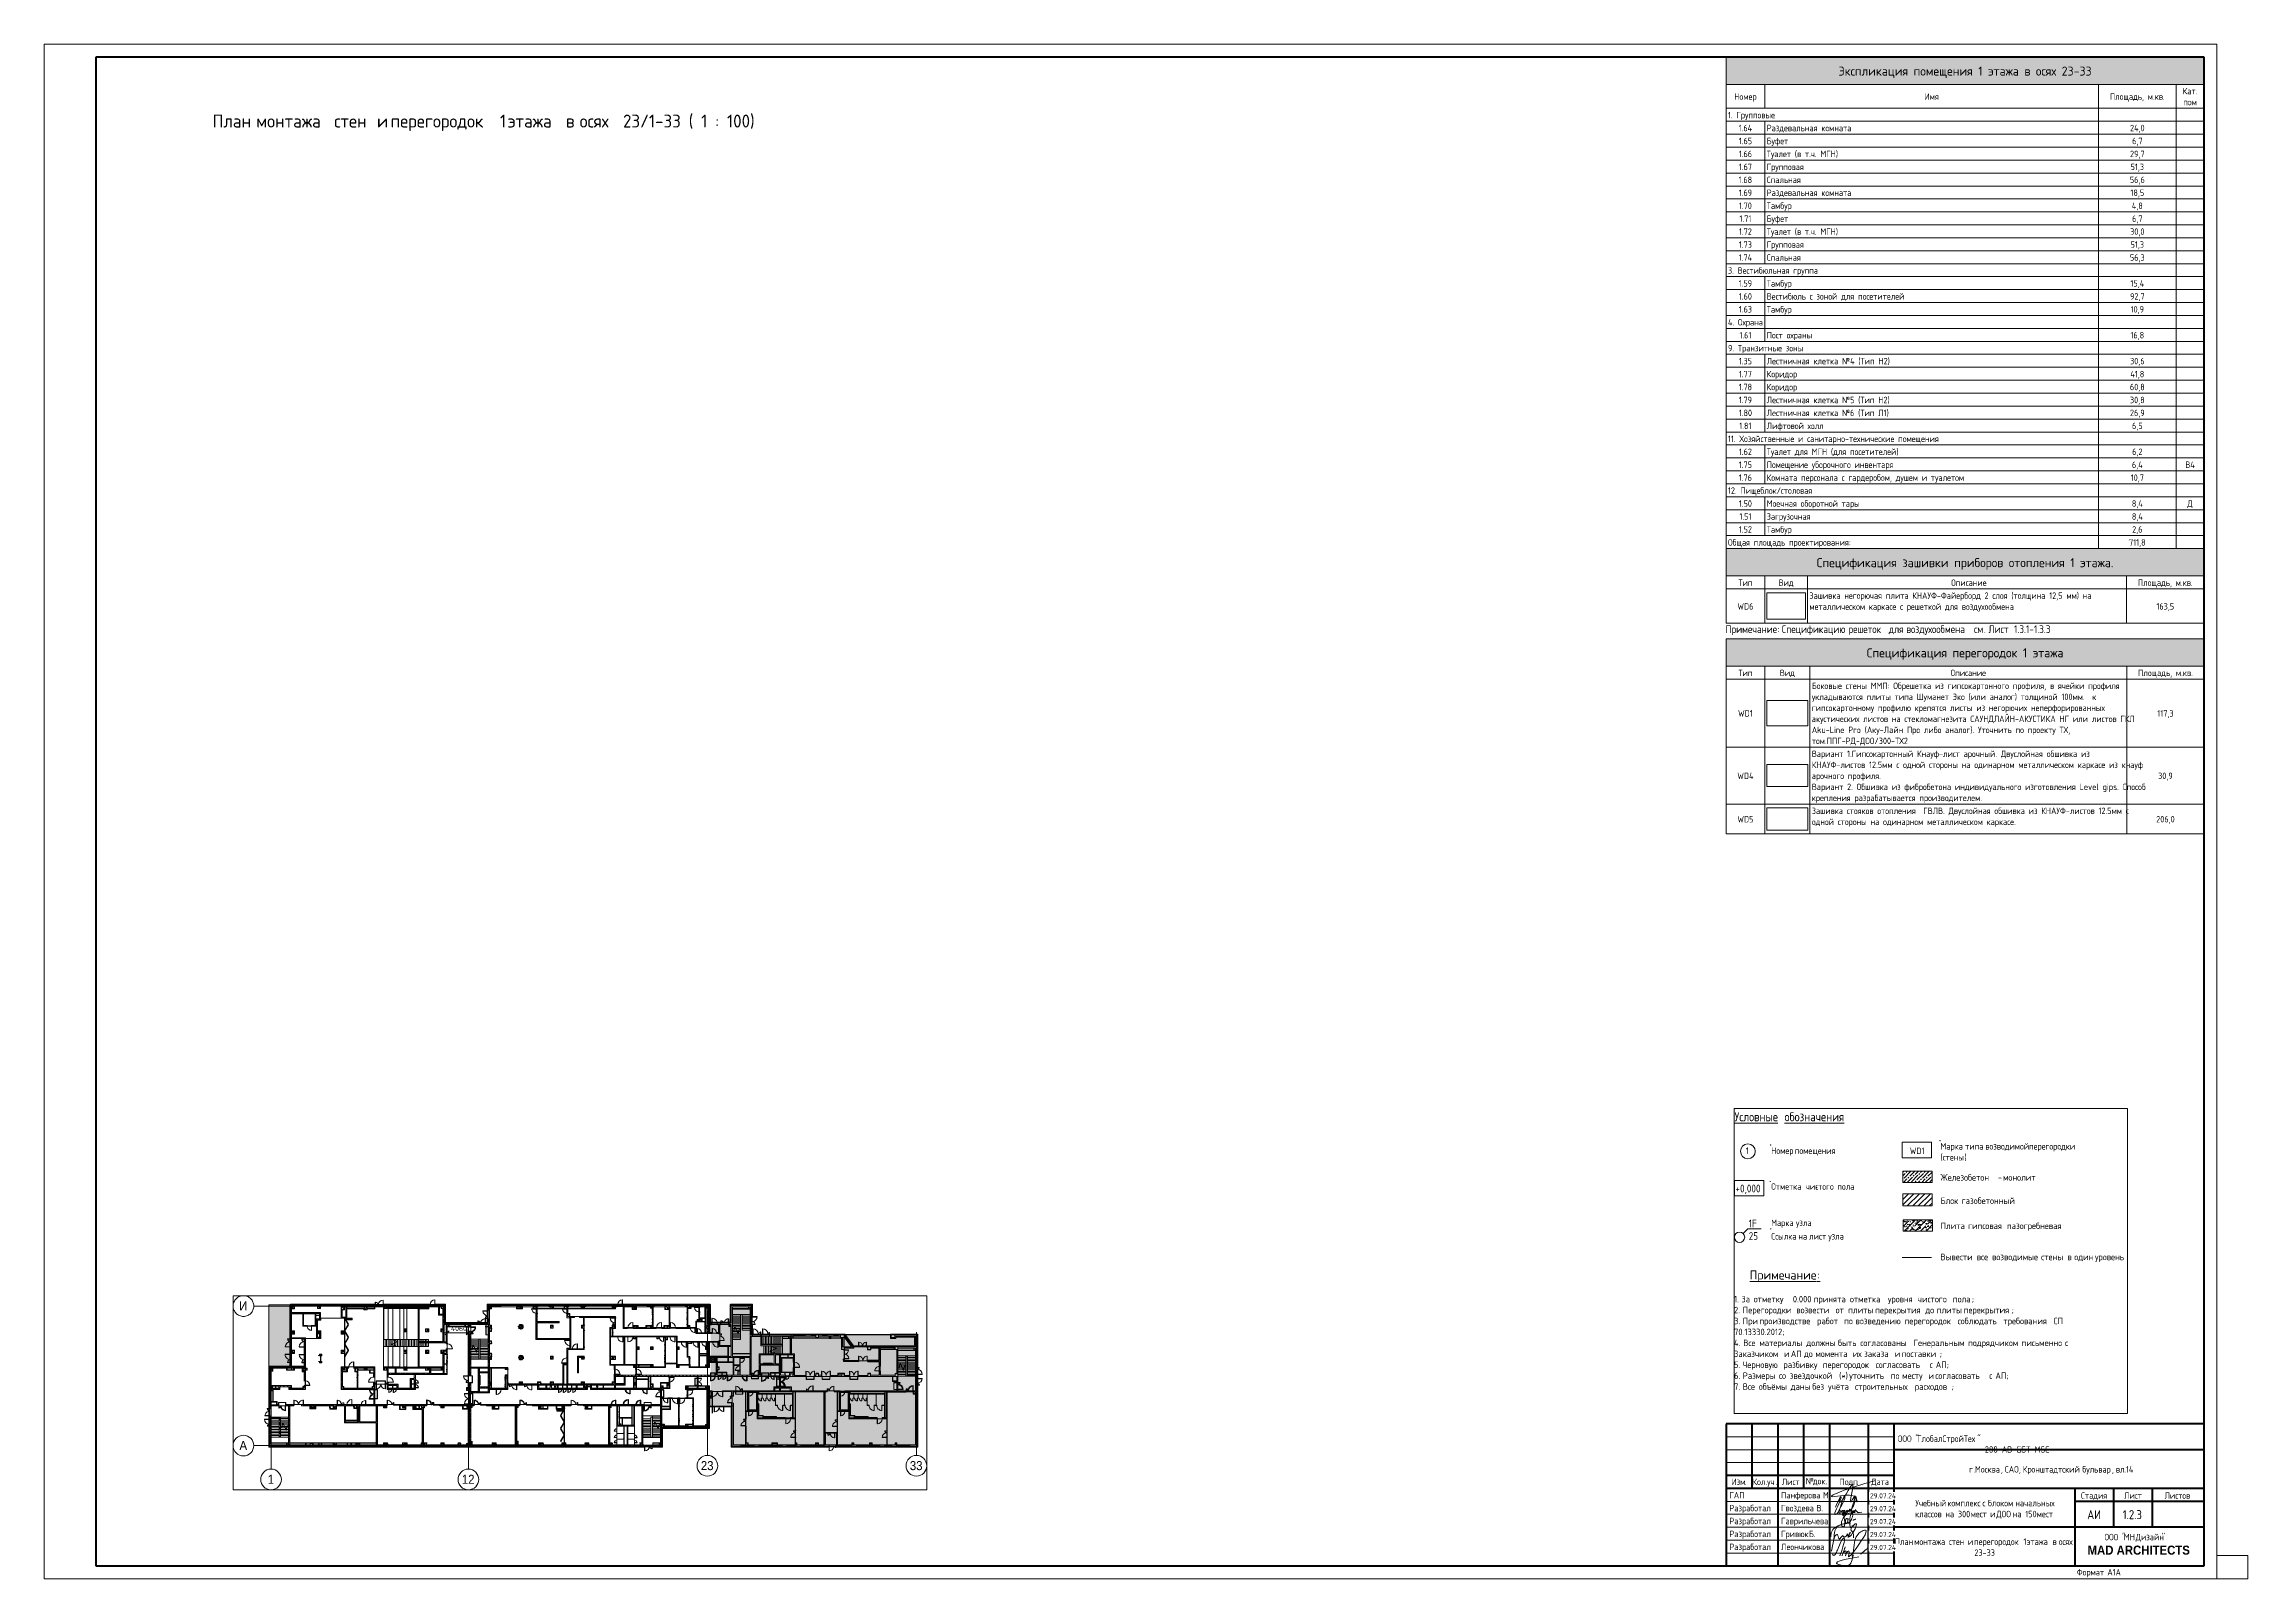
# Paper-space layout 'Layout1' of a CAD drawing. Header units: millimetres. Extents: x -841 to 12, y 0 to 594.
# The model-space entities are those that its viewports show. They can reach past a viewport. Long polylines and large blocks are cut down to what shows.
import ezdxf

# ---------------------------------------------------------------- set-up
doc = ezdxf.new("R2010")
doc.units = ezdxf.units.MM
for name, pattern in [('200_ШТРИХ__ш1_п0_6_', [160, 100, -60]), ('ADSK_Штрих_ш2 п1', [300, 200, -100]), ('Осевая', [3175, 635, -476.25, 1587.5, -476.25])]:
    doc.linetypes.add(name, pattern=pattern)
for name, color, linetype, lineweight in [('A-ANNO-DIMS', 7, 'Continuous', 9), ('A-ANNO-DIMS-500', 7, 'Continuous', 9), ('A-ANNO-NOTE', 7, 'Continuous', 9), ('A-DETL', 7, 'Continuous', 9), ('A-DETL-2', 7, 'ADSK_Штрих_ш2 п1', 9), ('A-DETL-4', 7, 'Continuous', 5), ('A-DETL-5', 7, 'Continuous', 30), ('A-DETL-GENF', 7, 'Continuous', 9), ('A-DETL-MBND-1', 7, '200_ШТРИХ__ш1_п0_6_', 9), ('A-DOOR-7', 7, 'Continuous', 5), ('A-GENM-3', 7, 'Continuous', 5), ('A-GLAZ-2', 7, 'Continuous', 5), ('A-GLAZ-CURT-1', 7, 'Continuous', 5), ('A-GLAZ-CWMG-2', 7, 'Continuous', 5), ('A-WALL', 7, 'Continuous', 9), ('A-WALL-6', 7, 'Continuous', 5), ('G-ANNO-LEGN', 7, 'Continuous', 9), ('G-ANNO-SCHD', 7, 'Continuous', 9), ('G-ANNO-TEXT', 7, 'Continuous', 9), ('G-ANNO-TTLB', 7, 'Continuous', 9), ('I-WALL-6', 7, 'Continuous', 5), ('M-EQPM-2', 7, 'Continuous', 5), ('S-COLS-1', 7, 'Continuous', 5), ('S-STRS-1', 7, 'Continuous', 5), ('S-STRS-MBND-1', 7, 'Continuous', 5), ('Оси', 7, 'Continuous', 9), ('Оси-1', 7, 'Continuous', 20), ('Оси-2', 7, 'Осевая', 9)]:
    doc.layers.add(name, color=color, linetype=linetype, lineweight=lineweight)
for name, color, linetype, lineweight, true_color in [('A-DETL-3', 7, 'Continuous', 5, 0x737373), ('A-DETL-GENF-3', 7, 'Continuous', 9, 0xe4eaf1), ('A-DETL-GENF-4', 9, 'Continuous', 9, 0x808080), ('A-DETL-GENF-5', 7, 'Continuous', 9, 0xc0c0c0), ('A-DETL-GENF-7', 7, 'Continuous', 5, 0xaaaaaa), ('A-DETL-GENF-8', 7, 'Continuous', 5, 0xe2e2e2), ('A-DETL-GENF-9', 7, 'Continuous', 5, 0xb7b7b7), ('A-DOOR-3', 7, 'Continuous', 5, 0xb7b7b7), ('A-DOOR-4', 7, 'Continuous', 5, 0x737373), ('A-DOOR-5', 7, 'Continuous', 5, 0xe2e2e2), ('A-DOOR-6', 7, 'Continuous', 5, 0xaaaaaa), ('A-DOOR-FRAM-3', 7, 'Continuous', 5, 0xb7b7b7), ('A-DOOR-FRAM-4', 7, 'Continuous', 5, 0xe2e2e2), ('A-DOOR-FRAM-5', 7, 'Continuous', 5, 0xaaaaaa), ('A-FLOR-2', 7, 'Continuous', 5, 0xb7b7b7), ('A-FLOR-3', 7, 'Continuous', 5, 0xaaaaaa), ('A-GENM-2', 7, 'Continuous', 5, 0x737373), ('A-GENM-4', 7, 'Continuous', 5, 0xe2ddcd), ('A-GLAZ-1', 7, 'Continuous', 5, 0x737373), ('A-GLAZ-CURT-2', 7, 'Continuous', 5, 0x737373), ('A-GLAZ-CWMG-3', 7, 'Continuous', 5, 0x383e42), ('A-GLAZ-CWMG-4', 7, 'Continuous', 5, 0x737373), ('A-WALL-4', 7, 'Continuous', 5, 0x737373), ('A-WALL-5', 7, 'Continuous', 9, 0x737373), ('G-ANNO-TEXT-1', 7, 'Continuous', 9, 0x3c3c3c), ('I-WALL-4', 7, 'Continuous', 5, 0xe7e7e7), ('I-WALL-5', 7, 'Continuous', 9, 0xe7e7e7), ('I-WALL-7', 7, 'Continuous', 5, 0x737373), ('I-WALL-8', 7, 'Continuous', 5, 0x787878), ('M-EQPM-3', 7, 'Continuous', 5, 0x737373), ('S-COLS-2', 7, 'Continuous', 5, 0x737373), ('S-STRS-2', 7, 'Continuous', 5, 0x737373), ('S-STRS-MBND-2', 7, 'Continuous', 5, 0x737373)]:
    doc.layers.add(name, color=color, linetype=linetype, lineweight=lineweight, true_color=true_color)
doc.layers.add('A-DETL-GENF-6', color=7, linetype='Continuous', lineweight=9, true_color=0xc0c0c0, transparency=0.4)
doc.layers.add('G-ANNO-NPLT', color=7, linetype='Continuous', plot=False)
doc.styles.add('Arial_1', font='arial.ttf', dxfattribs={"width": 0.9, "height": 1750})
doc.styles.add('Arial_B', font='', dxfattribs={"width": 0.9, "height": 3.5})
doc.styles.add('GOST Common_10', font='GOST_Common.ttf', dxfattribs={"width": 0.9, "height": 3.5})
doc.styles.add('GOST Common_11', font='GOST_Common.ttf', dxfattribs={"width": 0.9, "height": 2})
doc.styles.add('GOST Common_12', font='GOST_Common.ttf', dxfattribs={"width": 0.9, "height": 3})
doc.styles.add('GOST Common_2', font='GOST_Common.ttf', dxfattribs={"height": 245})
doc.styles.add('GOST Common_3', font='GOST_Common.ttf', dxfattribs={"height": 175})
doc.styles.add('GOST Common_4', font='GOST_Common.ttf', dxfattribs={"width": 0.9, "height": 210})
doc.styles.add('GOST Common_5', font='GOST_Common.ttf', dxfattribs={"width": 0.9, "height": 175})
doc.styles.add('GOST Common_6', font='GOST_Common.ttf', dxfattribs={"width": 0.9, "height": 245})
doc.styles.add('GOST Common_7', font='GOST_Common.ttf', dxfattribs={"height": 5})
doc.styles.add('GOST Common_8', font='GOST_Common.ttf', dxfattribs={"height": 3.5})
doc.styles.add('GOST Common_9', font='GOST_Common.ttf', dxfattribs={"width": 0.9, "height": 2.5})
doc.styles.add('ISOCPEUR_2', font='isocpeur.ttf', dxfattribs={"width": 0.9, "height": 1000})
doc.styles.get('Arial_B').set_extended_font_data('Arial', bold=True)
doc.dimstyles.new('ISO-2_0_0_9К_Средний_округл2_2', dxfattribs={"dimscale": 304.8, "dimtxt": 995.981176, "dimasz": 2.46063, "dimexe": 1.968504, "dimexo": 0, "dimgap": 0, "dimtad": 1, "dimdec": 0, "dimrnd": 10, "dimzin": 0, "dimdsep": 46, "dimtxsty": 'ISOCPEUR_2', "dimblk1": 'OBLIQUE', "dimblk2": 'OBLIQUE', "dimsah": 1, "dimcen": 0.09, "dimdle": 1.968504, "dimazin": 0, "dimtfac": 1, "dimtdec": 4, "dimtix": 1, "dimtmove": 0, "dimatfit": 3, "dimfxl": 1, "dimtvp": 1, "dimtolj": 1, "dimtzin": 0, "dimarcsym": 2})
picture_1 = doc.add_image_def('image1.png', size_in_pixel=(121, 82))
picture_2 = doc.add_image_def('image2.png', size_in_pixel=(321, 173))
picture_3 = doc.add_image_def('image3.png', size_in_pixel=(251, 133))
picture_4 = doc.add_image_def('image4.png', size_in_pixel=(247, 152))
pattern_1 = [(45, (159482.88, 0), (-285.1231, 285.1231), []), (45, (159768, 0), (-285.1231, 285.1231), [504.031, -100.806, 16.764, -84.042])]
pattern_2 = [(45, (159482.9, 0), (-353.5534, 353.5534), []), (135, (159482.9, 0), (-353.5534, -353.5534), [])]
pattern_3 = [(135, (159482.9, 0), (-377.1708, -377.1708), [533.4, -88.9, 17.78, -88.9]), (135, (159482.9, 376.94), (-377.1708, -377.1708), []), (50, (159482.9, 0), (637.6445, -55.7866), [66.675, -733.425]), (355, (159482.9, 0), (-123.3494, 668.699), [53.34, -586.74]), (100.451, (159536, -4.65), (514.299, 612.908), [56.665, -623.315]), (46.184, (159482.9, 177.8), (948.7764, -147.15), [100.012, -1100.137]), (96.636, (159561.9, 165.5), (830.909, 865.997), [84.998, -934.973]), (351.184, (159482.9, 177.8), (830.918, 865.988), [80.01, -880.11]), (21, (159571.8, 133.35), (530.6506, -357.9283), [66.675, -733.425]), (326, (159571.8, 133.35), (216.308, 644.6585), [53.34, -586.74]), (71.451, (159616, 103.5), (746.9596, 286.7243), [56.665, -623.315]), (37.5, (159482.88, 0), (10.81053, 295.9426), [16.764, -562.864, 16.764, -578.866, -588.962]), (37.5, (159482.88, 0), (10.81053, 295.9426), [-1175.258, 16.764, -572.198]), (7.5, (159482.88, 0), (233.8692, 350.6318), [16.764, -322.834, 16.764, -549.529, -224.472]), (7.5, (159482.88, 0), (233.8692, 350.6318), [-905.891, 16.764, -207.708]), (327.5, (159284.63, 0), (474.5678, -20.0513), [16.764, -205.486, 16.764, -676.656, -920.115]), (327.5, (159284.63, 0), (474.5678, -20.0513), [-915.67, 16.764, -903.351]), (317.5, (159195.73, 0), (518.4522, 88.9934), [16.764, -272.161, 16.764, -443.738, -653.415]), (317.5, (159195.73, 0), (518.4522, 88.9934), [-749.427, 16.764, -636.651])]
pattern_4 = [(135, (159482.9, 0), (-353.5534, -353.5534), [])]
pattern_5 = [(135, (159482.88, 0), (-176.7767, -176.7767), [])]
pattern_6 = [(135, (1826.41, 114.685), (-14.14214, -14.14214), []), (225, (1826.41, 114.685), (14.14214, -14.14214), [])]
pattern_7 = [(45, (-296.384, 114.685), (-14.1421, 14.1421), []), (135, (-296.384, 114.685), (-14.1421, -14.1421), [])]
pattern_8 = [(135, (1751.41, 114.685), (-14.14214, -14.14214), []), (225, (1751.41, 114.685), (14.14214, -14.14214), [])]
pattern_9 = [(45, (-371.384, 114.685), (-14.1421, 14.1421), []), (135, (-371.384, 114.685), (-14.1421, -14.1421), [])]
pattern_10 = [(135, (1826.41, 164.685), (-14.14214, -14.14214), []), (225, (1826.41, 164.685), (14.14214, -14.14214), [])]
pattern_11 = [(45, (-296.384, 164.685), (-14.1421, 14.1421), []), (135, (-296.384, 164.685), (-14.1421, -14.1421), [])]
pattern_12 = [(45, (159482.88, 0), (-176.7767, 176.7767), [])]
pattern_13 = [(135, (1601.41, 114.685), (-14.14214, -14.14214), []), (225, (1601.41, 114.685), (14.14214, -14.14214), [])]
pattern_14 = [(45, (-521.384, 114.685), (-14.1421, 14.1421), []), (135, (-521.384, 114.685), (-14.1421, -14.1421), [])]
pattern_15 = [(135, (1751.41, 164.685), (-14.14214, -14.14214), []), (225, (1751.41, 164.685), (14.14214, -14.14214), [])]
pattern_16 = [(45, (-371.384, 164.685), (-14.1421, 14.1421), []), (135, (-371.384, 164.685), (-14.1421, -14.1421), [])]
pattern_17 = [(45, (159482.9, 0), (-427.684, 427.684), []), (45, (159768, 0), (-427.684, 427.684), [])]
pattern_18 = [(135, (1751.41, 174.685), (-14.14214, -14.14214), []), (225, (1751.41, 174.685), (14.14214, -14.14214), [])]
pattern_19 = [(45, (-371.384, 174.685), (-14.1421, 14.1421), []), (135, (-371.384, 174.685), (-14.1421, -14.1421), [])]
pattern_20 = [(135, (1826.41, 174.685), (-14.14214, -14.14214), []), (225, (1826.41, 174.685), (14.14214, -14.14214), [])]
pattern_21 = [(45, (-296.384, 174.685), (-14.1421, 14.1421), []), (135, (-296.384, 174.685), (-14.1421, -14.1421), [])]
pattern_22 = [(135, (1951.41, 164.685), (-14.14214, -14.14214), []), (225, (1951.41, 164.685), (14.14214, -14.14214), [])]
pattern_23 = [(45, (-171.384, 164.685), (-14.1421, 14.1421), []), (135, (-171.384, 164.685), (-14.1421, -14.1421), [])]
pattern_24 = [(45, (159482.9, 0), (-530.33, 530.33), []), (135, (159482.9, 0), (-530.33, -530.33), [])]

psp = doc.layouts.get("Layout1")

# ---------------------------------------------------------------- texts
at = {"layer": 'G-ANNO-SCHD', "line_spacing_factor": 1.022761}
for s, insert, char_height, width, attachment_point, style in [('Экспликация помещения 1 этажа в осях 23-33', (-97.48, 585.3), 3.5, 118.8509, 2, 'GOST Common_8'), ('Номер', (-182.5, 574.92), 2.5, 9.896, 2, 'GOST Common_9'), ('Имя', (-110.41, 574.92), 2.5, 6.1548, 2, 'GOST Common_9'), ('Площадь, м.кв.', (-30.81, 574.92), 2.5, 23.8349, 2, 'GOST Common_9'), ('Кат.\\Pпом', (-10.39, 577.05), 2.5, 7.5125, 2, 'GOST Common_9'), ('1. Групповые', (-189.25, 567.77), 2.5, 20.2144, 1, 'GOST Common_9'), ('1.64', (-182.5, 562.76), 2.5, 6.185, 2, 'GOST Common_9'), ('1.65', (-182.5, 557.75), 2.5, 5.9135, 2, 'GOST Common_9'), ('Раздевальная комната', (-174.25, 562.76), 2.5, 38.7996, 1, 'GOST Common_9'), ('Буфет', (-174.25, 557.75), 2.5, 10.7106, 1, 'GOST Common_9'), ('24,0', (-30.81, 562.76), 2.5, 6.8186, 2, 'GOST Common_9'), ('6,7', (-30.81, 557.75), 2.5, 4.6765, 2, 'GOST Common_9'), ('1.66', (-182.5, 552.74), 2.5, 5.9135, 2, 'GOST Common_9'), ('1.67', (-182.5, 547.73), 2.5, 5.9135, 2, 'GOST Common_9'), ('Туалет (в т.ч. МГН)', (-174.25, 552.74), 2.5, 31.4983, 1, 'GOST Common_9'), ('Групповая', (-174.25, 547.73), 2.5, 17.1068, 1, 'GOST Common_9'), ('29,7', (-30.81, 552.74), 2.5, 6.5471, 2, 'GOST Common_9'), ('51,3', (-30.81, 547.73), 2.5, 6.0341, 2, 'GOST Common_9'), ('1.68', (-182.5, 542.72), 2.5, 5.9135, 2, 'GOST Common_9'), ('1.69', (-182.5, 537.71), 2.5, 5.9135, 2, 'GOST Common_9'), ('Спальная', (-174.25, 542.72), 2.5, 15.5078, 1, 'GOST Common_9'), ('Раздевальная комната', (-174.25, 537.71), 2.5, 38.7996, 1, 'GOST Common_9'), ('56,6', (-30.81, 542.72), 2.5, 6.5471, 2, 'GOST Common_9'), ('18,5', (-30.81, 537.71), 2.5, 6.0341, 2, 'GOST Common_9'), ('1.70', (-182.5, 532.69), 2.5, 5.9135, 2, 'GOST Common_9'), ('Тамбур', (-174.25, 532.69), 2.5, 12.0381, 1, 'GOST Common_9'), ('4,8', (-30.81, 532.69), 2.5, 4.948, 2, 'GOST Common_9'), ('1.72', (-182.5, 522.67), 2.5, 5.9135, 2, 'GOST Common_9'), ('1.71', (-182.5, 527.68), 2.5, 5.4006, 2, 'GOST Common_9'), ('Туалет (в т.ч. МГН)', (-174.25, 522.67), 2.5, 31.4983, 1, 'GOST Common_9'), ('Буфет', (-174.25, 527.68), 2.5, 10.7106, 1, 'GOST Common_9'), ('30,0', (-30.81, 522.67), 2.5, 6.5471, 2, 'GOST Common_9'), ('6,7', (-30.81, 527.68), 2.5, 4.6765, 2, 'GOST Common_9'), ('1.74', (-182.5, 512.65), 2.5, 6.185, 2, 'GOST Common_9'), ('1.73', (-182.5, 517.66), 2.5, 5.9135, 2, 'GOST Common_9'), ('Спальная', (-174.25, 512.65), 2.5, 15.5078, 1, 'GOST Common_9'), ('Групповая', (-174.25, 517.66), 2.5, 17.1068, 1, 'GOST Common_9'), ('56,3', (-30.81, 512.65), 2.5, 6.5471, 2, 'GOST Common_9'), ('51,3', (-30.81, 517.66), 2.5, 6.0341, 2, 'GOST Common_9'), ('3. Вестибюльная группа', (-189.25, 507.64), 2.5, 39.765, 1, 'GOST Common_9'), ('1.59', (-182.5, 502.62), 2.5, 5.9135, 2, 'GOST Common_9'), ('1.60', (-182.5, 497.61), 2.5, 5.9135, 2, 'GOST Common_9'), ('Тамбур', (-174.25, 502.62), 2.5, 12.0381, 1, 'GOST Common_9'), ('Вестибюль с зоной для посетителей', (-174.25, 497.61), 2.5, 59.4665, 1, 'GOST Common_9'), ('92,7', (-30.81, 497.61), 2.5, 6.5471, 2, 'GOST Common_9'), ('15,4', (-30.81, 502.62), 2.5, 6.3057, 2, 'GOST Common_9'), ('4. Охрана', (-189.25, 487.59), 2.5, 15.9302, 1, 'GOST Common_9'), ('1.63', (-182.5, 492.6), 2.5, 5.9135, 2, 'GOST Common_9'), ('Тамбур', (-174.25, 492.6), 2.5, 12.0381, 1, 'GOST Common_9'), ('10,9', (-30.81, 492.6), 2.5, 6.0341, 2, 'GOST Common_9'), ('1.61', (-182.5, 482.58), 2.5, 5.4006, 2, 'GOST Common_9'), ('Пост охраны', (-174.25, 482.58), 2.5, 20.7575, 1, 'GOST Common_9'), ('16,8', (-30.81, 482.58), 2.5, 6.0341, 2, 'GOST Common_9'), ('9. Транзитные зоны', (-189.25, 477.57), 2.5, 32.1318, 1, 'GOST Common_9'), ('1.35', (-182.5, 472.56), 2.5, 5.9135, 2, 'GOST Common_9'), ('Лестничная клетка №4 (Тип Н2)', (-174.25, 472.56), 2.5, 52.7686, 1, 'GOST Common_9'), ('30,6', (-30.81, 472.56), 2.5, 6.5471, 2, 'GOST Common_9'), ('1.78', (-182.5, 462.53), 2.5, 5.9135, 2, 'GOST Common_9'), ('1.77', (-182.5, 467.54), 2.5, 5.9135, 2, 'GOST Common_9'), ('Коридор', (-174.25, 467.54), 2.5, 13.3656, 1, 'GOST Common_9'), ('Коридор', (-174.25, 462.53), 2.5, 13.3656, 1, 'GOST Common_9'), ('60,8', (-30.81, 462.53), 2.5, 6.5471, 2, 'GOST Common_9'), ('41,8', (-30.81, 467.54), 2.5, 6.3057, 2, 'GOST Common_9'), ('1.79', (-182.5, 457.52), 2.5, 5.9135, 2, 'GOST Common_9'), ('1.80', (-182.5, 452.51), 2.5, 5.9135, 2, 'GOST Common_9'), ('Лестничная клетка №5 (Тип Н2)', (-174.25, 457.52), 2.5, 52.4971, 1, 'GOST Common_9'), ('Лестничная клетка №6 (Тип Л1)', (-174.25, 452.51), 2.5, 51.9842, 1, 'GOST Common_9'), ('30,8', (-30.81, 457.52), 2.5, 6.5471, 2, 'GOST Common_9'), ('26,9', (-30.81, 452.51), 2.5, 6.5471, 2, 'GOST Common_9'), ('1.81', (-182.5, 447.5), 2.5, 5.4006, 2, 'GOST Common_9'), ('Лифтовой холл', (-174.25, 447.5), 2.5, 24.74, 1, 'GOST Common_9'), ('6,5', (-30.81, 447.5), 2.5, 4.6765, 2, 'GOST Common_9'), ('11. Хозяйственные и санитарно-технические помещения', (-189.25, 442.49), 2.5, 92.8052, 1, 'GOST Common_9'), ('1.62', (-182.5, 437.48), 2.5, 5.9135, 2, 'GOST Common_9'), ('Туалет для МГН (для посетителей)', (-174.25, 437.48), 2.5, 57.2943, 1, 'GOST Common_9'), ('6,2', (-30.81, 437.48), 2.5, 4.6765, 2, 'GOST Common_9'), ('1.75', (-182.5, 432.46), 2.5, 5.9135, 2, 'GOST Common_9'), ('1.76', (-182.5, 427.45), 2.5, 5.9135, 2, 'GOST Common_9'), ('Помещение уборочного инвентаря', (-174.25, 432.46), 2.5, 56.4193, 1, 'GOST Common_9'), ('Комната персонала с гардеробом, душем и туалетом', (-174.25, 427.45), 2.5, 87.9176, 1, 'GOST Common_9'), ('10,7', (-30.81, 427.45), 2.5, 6.0341, 2, 'GOST Common_9'), ('6,4', (-30.81, 432.46), 2.5, 4.948, 2, 'GOST Common_9'), ('В4', (-10.39, 432.46), 2.5, 4.2842, 2, 'GOST Common_9'), ('12. Пищеблок/столовая', (-189.25, 422.44), 2.5, 38.4375, 1, 'GOST Common_9'), ('1.50', (-182.5, 417.43), 2.5, 5.9135, 2, 'GOST Common_9'), ('1.51', (-182.5, 412.42), 2.5, 5.4006, 2, 'GOST Common_9'), ('Загрузочная', (-174.25, 412.42), 2.5, 21.1497, 1, 'GOST Common_9'), ('Моечная оборотной тары', (-174.25, 417.43), 2.5, 41.7261, 1, 'GOST Common_9'), ('8,4', (-30.81, 417.43), 2.5, 4.948, 2, 'GOST Common_9'), ('8,4', (-30.81, 412.42), 2.5, 4.948, 2, 'GOST Common_9'), ('\\fGOST Common|b0|i0|c204|p34|;\\W.9;Д', (-10.39, 417.43), 2.5, 2.4137, 2, 'GOST Common_9'), ('Общая площадь проектирования:', (-189.25, 402.39), 2.5, 54.5789, 1, 'GOST Common_9'), ('1.52', (-182.5, 407.41), 2.5, 5.9135, 2, 'GOST Common_9'), ('Тамбур', (-174.25, 407.41), 2.5, 12.0381, 1, 'GOST Common_9'), ('711,8', (-30.81, 402.39), 2.5, 7.3918, 2, 'GOST Common_9'), ('2,6', (-30.81, 407.41), 2.5, 4.6765, 2, 'GOST Common_9'), ('Спецификация зашивки приборов отопления 1 этажа.', (-97.49, 395.05), 3.5, 138.3215, 2, 'GOST Common_8'), ('Тип', (-182.5, 386.8), 2.5, 5.8833, 2, 'GOST Common_9'), ('Вид', (-166.74, 386.8), 2.5, 5.8833, 2, 'GOST Common_9'), (' Описание', (-96.74, 386.8), 2.5, 16.2017, 2, 'GOST Common_9'), ('Площадь, м.кв.', (-19.99, 386.8), 2.5, 23.8349, 2, 'GOST Common_9'), ('WD6', (-182.5, 377.64), 2.5, 6.9694, 2, 'GOST Common_9'), ('Зашивка негорючая плита КНАУФ-Файерборд 2 слоя (толщина 12,5 мм) на\\Pметаллическом каркасе с решеткой для воздухообмена', (-157.74, 381.79), 2.5, 122.101, 1, 'GOST Common_9'), ('163,5', (-19.99, 377.64), 2.5, 7.9047, 2, 'GOST Common_9'), ('Спецификация перегородок 1 этажа', (-97.46, 360.15), 3.5, 93.8474, 2, 'GOST Common_8'), ('Тип', (-182.5, 351.9), 2.5, 5.8833, 2, 'GOST Common_9'), ('Вид', (-166.27, 351.9), 2.5, 5.8833, 2, 'GOST Common_9'), ('Описание', (-96.23, 351.9), 2.5, 15.2664, 2, 'GOST Common_9'), ('Площадь, м.кв.', (-19.92, 351.9), 2.5, 23.8349, 2, 'GOST Common_9'), ('Боковые стены ММП: Обрешетка из гипсокартонного профиля, в ячейки профиля\\Pукладываются плиты типа Шуманет Эко (или аналог) толщиной 100мм.  к\\Pгипсокартонному профилю крепятся листы из негорючих неперфорированных\\Pакустических листов на стекломагнезита САУНДЛАЙН-АКУСТИКА НГ или листов ГКЛ\\PAku-Line Pro (Аку-Лайн Про либо аналог). Уточнить по проекту ТХ,\\Pтом.ППГ-РД-ДОО/300-ТХ2', (-156.79, 346.89), 2.5, 141.8025, 1, 'GOST Common_9'), ('WD1', (-182.5, 336.23), 2.5, 6.4565, 2, 'GOST Common_9'), ('117,3', (-19.92, 336.23), 2.5, 7.3918, 2, 'GOST Common_9'), ('Вариант 1.Гипсокартонный Кнауф-лист арочный. Двуслойная обшивка из\\PКНАУФ-листов 12.5мм с одной стороны на одинарном металлическом каркасе из кнауф\\Pарочного профиля.\\PВариант 2. Обшивка из фибробетона индивидуального изготовления Level gips. Способ\\Pкрепления разрабатывается производителем.', (-156.79, 320.57), 2.5, 143.2809, 1, 'GOST Common_9'), ('WD4', (-182.5, 312.05), 2.5, 7.241, 2, 'GOST Common_9'), ('30,9', (-19.92, 312.05), 2.5, 6.5471, 2, 'GOST Common_9'), ('WD5', (-182.5, 295.25), 2.5, 6.9694, 2, 'GOST Common_9'), ('Зашивка стояков отопления  ГВЛВ. Двуслойная обшивка из КНАУФ-листов 12.5мм с\\Pодной стороны на одинарном металлическом каркасе.', (-156.79, 298.51), 2.5, 137.1261, 1, 'GOST Common_9'), ('206,0', (-19.92, 295.25), 2.5, 8.4176, 2, 'GOST Common_9')]:
    psp.add_mtext(s, dxfattribs=dict(at, insert=insert, char_height=char_height, width=width, attachment_point=attachment_point, style=style))
at = {"layer": 'G-ANNO-TEXT', "char_height": 3, "attachment_point": 1, "style": 'GOST Common_12'}
for s, insert, width in [('Примечание', (-190.15, 369.08), 24.1709), (': ', (-170.21, 369.08), 2.1646), ('Спецификацию', (-168.42, 369.08), 30.1595), ('\\fGOST Common|b0|i0|c204|p34|;\\W.9; ', (-143.54, 369.08), 1.1544), ('решеток', (-142.59, 369.08), 17.7494), ('\\fGOST Common|b0|i0|c204|p34|;\\W.9; ', (-127.94, 369.08), 1.1544), ('для', (-126.99, 369.08), 7.0709), ('\\fGOST Common|b0|i0|c204|p34|;\\W.9; ', (-121.16, 369.08), 1.1544), ('воздухообмена', (-120.2, 369.08), 30.5924), ('\\fGOST Common|b0|i0|c204|p34|;\\W.9; ', (-94.96, 369.08), 1.1544), ('см', (-94.01, 369.08), 4.6177), ('Лист', (-88.41, 369.08), 10.0291), (' 1.3.1-1.3.3', (-80.14, 369.08), 19.8418), ('. ', (-90.2, 369.08), 2.1646)]:
    psp.add_mtext(s, dxfattribs=dict(at, insert=insert, width=width))
at = {"layer": 'G-ANNO-TTLB', "attachment_point": 1}
for s, insert, char_height, width, style in [('План', (-775.8, 566.7), 5, 18.4388, 'GOST Common_7'), ('\\fGOST Common|b0|i0|c204|p34|; ', (-760.58, 566.7), 5, 2.0844, 'GOST Common_7'), ('монтажа', (-758.86, 566.7), 5, 34.4726, 'GOST Common_7'), ('\\fGOST Common|b0|i0|c204|p34|; ', (-730.42, 566.7), 5, 2.0844, 'GOST Common_7'), ('стен', (-728.7, 566.7), 5, 17.9578, 'GOST Common_7'), ('\\fGOST Common|b0|i0|c204|p34|; ', (-713.88, 566.7), 5, 2.0844, 'GOST Common_7'), ('\\fGOST Common|b0|i0|c204|p34|;и', (-712.16, 566.7), 5, 4.3291, 'GOST Common_7'), ('\\fGOST Common|b0|i0|c204|p34|; ', (-708.59, 566.7), 5, 2.0844, 'GOST Common_7'), ('перегородок', (-706.87, 566.7), 5, 47.6202, 'GOST Common_7'), (' 1 ', (-667.58, 566.7), 5, 7.2954, 'GOST Common_7'), ('этажа', (-661.56, 566.7), 5, 25.2532, 'GOST Common_7'), ('\\fGOST Common|b0|i0|c204|p34|; ', (-640.73, 566.7), 5, 2.0844, 'GOST Common_7'), ('\\fGOST Common|b0|i0|c204|p34|;в', (-639.01, 566.7), 5, 4.3291, 'GOST Common_7'), ('\\fGOST Common|b0|i0|c204|p34|; ', (-635.43, 566.7), 5, 2.0844, 'GOST Common_7'), ('осях', (-633.71, 566.7), 5, 16.6751, 'GOST Common_7'), (' 23/1-33 ( 1 : 100)', (-619.96, 566.7), 5, 61.2489, 'GOST Common_7'), ('ООО', (-123.53, 55.52), 2.5, 6.4937, 'GOST Common_9'), (' "', (-118.17, 55.52), 2.5, 2.5975, 'GOST Common_9'), ('ГлобалСтройТех', (-116.03, 55.52), 2.5, 28.2114, 'GOST Common_9'), ('"                                                                               288-AB-GST-MSC', (-92.75, 55.52), 2.5, 105.1974, 'GOST Common_9'), ('\\fGOST Common|b0|i0|c204|p34|;\\W.9;г', (-95.9, 43.66), 2.5, 1.9481, 'GOST Common_9'), ('Москва', (-93.64, 43.66), 2.5, 12.1215, 'GOST Common_9'), ('САО', (-82.09, 43.66), 2.5, 6.5658, 'GOST Common_9'), ('Кронштадтский', (-75.12, 43.66), 2.5, 26.9848, 'GOST Common_9'), ('\\fGOST Common|b0|i0|c204|p34|;\\W.9; ', (-52.86, 43.66), 2.5, 0.938, 'GOST Common_9'), ('бульвар', (-52.08, 43.66), 2.5, 13.8532, 'GOST Common_9'), ('вл', (-39.11, 43.66), 2.5, 3.8962, 'GOST Common_9'), ('.14', (-35.89, 43.66), 2.5, 4.3291, 'GOST Common_9'), ('\\fGOST Common|b0|i0|c204|p34|;\\W.9;.', (-94.29, 43.66), 2.5, 0.7937, 'GOST Common_9'), (', ', (-83.64, 43.66), 2.5, 1.8759, 'GOST Common_9'), (', ', (-76.67, 43.66), 2.5, 1.8759, 'GOST Common_9'), (', ', (-40.65, 43.66), 2.5, 1.8759, 'GOST Common_9'), ('Учебный', (-116.7, 30.59), 2.5, 14.0696, 'GOST Common_9'), ('классов', (-116.82, 26.36), 2.5, 13.2759, 'GOST Common_9'), ('\\fGOST Common|b0|i0|c204|p34|;\\W.9; ', (-105.87, 26.36), 2.5, 0.938, 'GOST Common_9'), ('\\fGOST Common|b0|i0|c204|p34|;\\W.9; ', (-105.1, 30.59), 2.5, 0.938, 'GOST Common_9'), ('на', (-105.1, 26.36), 2.5, 4.1127, 'GOST Common_9'), ('комплекс', (-104.32, 30.59), 2.5, 15.5127, 'GOST Common_9'), (' 300 ', (-101.7, 26.36), 2.5, 7.7203, 'GOST Common_9'), ('мест', (-95.33, 26.36), 2.5, 8.2253, 'GOST Common_9'), ('\\fGOST Common|b0|i0|c204|p34|;\\W.9; ', (-91.52, 30.59), 2.5, 0.938, 'GOST Common_9'), ('\\fGOST Common|b0|i0|c204|p34|;\\W.9;с', (-90.75, 30.59), 2.5, 1.6595, 'GOST Common_9'), ('\\fGOST Common|b0|i0|c204|p34|;\\W.9; ', (-89.38, 30.59), 2.5, 0.938, 'GOST Common_9'), ('\\fGOST Common|b0|i0|c204|p34|;\\W.9; ', (-88.55, 26.36), 2.5, 0.938, 'GOST Common_9'), ('блоком', (-88.61, 30.59), 2.5, 11.9051, 'GOST Common_9'), ('\\fGOST Common|b0|i0|c204|p34|;\\W.9;и', (-87.77, 26.36), 2.5, 1.9481, 'GOST Common_9'), ('\\fGOST Common|b0|i0|c204|p34|;\\W.9; ', (-86.17, 26.36), 2.5, 0.938, 'GOST Common_9'), ('ДОО', (-85.39, 26.36), 2.5, 6.7823, 'GOST Common_9'), ('\\fGOST Common|b0|i0|c204|p34|;\\W.9; ', (-79.8, 26.36), 2.5, 0.938, 'GOST Common_9'), ('на', (-79.02, 26.36), 2.5, 4.1127, 'GOST Common_9'), ('\\fGOST Common|b0|i0|c204|p34|;\\W.9; ', (-78.78, 30.59), 2.5, 0.938, 'GOST Common_9'), ('начальных', (-78.01, 30.59), 2.5, 18.1823, 'GOST Common_9'), (' 150 ', (-75.63, 26.36), 2.5, 7.143, 'GOST Common_9'), ('мест', (-69.73, 26.36), 2.5, 8.2253, 'GOST Common_9'), ('АИ', (-50.19, 26.62), 3.5, 6.5658, 'GOST Common_10'), ('1.2.3', (-36.45, 26.62), 3.5, 9.5962, 'GOST Common_10'), ('План', (-124.71, 15.66), 2.5, 8.2253, 'GOST Common_9'), ('\\fGOST Common|b0|i0|c204|p34|;\\W.9; ', (-117.93, 15.66), 2.5, 0.938, 'GOST Common_9'), ('монтажа', (-117.15, 15.66), 2.5, 15.2962, 'GOST Common_9'), ('\\fGOST Common|b0|i0|c204|p34|;\\W.9; ', (-104.53, 15.66), 2.5, 0.938, 'GOST Common_9'), ('стен', (-103.76, 15.66), 2.5, 8.0089, 'GOST Common_9'), ('\\fGOST Common|b0|i0|c204|p34|;\\W.9; ', (-97.15, 15.66), 2.5, 0.938, 'GOST Common_9'), ('\\fGOST Common|b0|i0|c204|p34|;\\W.9;и', (-96.38, 15.66), 2.5, 1.9481, 'GOST Common_9'), ('\\fGOST Common|b0|i0|c204|p34|;\\W.9; ', (-94.77, 15.66), 2.5, 0.938, 'GOST Common_9'), ('перегородок', (-93.99, 15.66), 2.5, 21.4291, 'GOST Common_9'), ('23-33', (-93.88, 11.42), 2.5, 9.7405, 'GOST Common_9'), (' 1 ', (-76.31, 15.66), 2.5, 3.2468, 'GOST Common_9'), ('этажа', (-73.63, 15.66), 2.5, 11.1835, 'GOST Common_9'), ('\\fGOST Common|b0|i0|c204|p34|;\\W.9; ', (-64.41, 15.66), 2.5, 0.938, 'GOST Common_9'), ('\\fGOST Common|b0|i0|c204|p34|;\\W.9;в', (-63.63, 15.66), 2.5, 1.9481, 'GOST Common_9'), ('\\fGOST Common|b0|i0|c204|p34|;\\W.9; ', (-62.03, 15.66), 2.5, 0.938, 'GOST Common_9'), ('осях', (-61.25, 15.66), 2.5, 7.5038, 'GOST Common_9')]:
    psp.add_mtext(s, dxfattribs=dict(at, insert=insert, char_height=char_height, width=width, style=style))

msp = doc.modelspace()

# ---------------------------------------------------------------- texts
at = {"layer": 'G-ANNO-TEXT', "attachment_point": 1}
for s, insert, char_height, width, style in [('\\LУсловные', (128187.4, 7325.6), 245, 1550.544, 'GOST Common_6'), ('\\L\\fGOST Common|b0|i0|c204|p34|;\\W.9;\\L ', (129466.7, 7325.6), 245, 90.911, 'GOST Common_6'), ('\\Lобозначения', (129541.7, 7325.6), 245, 2111.164, 'GOST Common_6'), ('Марка', (133765.1, 6489.6), 175, 747.493, 'GOST Common_5'), ('\\fGOST Common|b0|i0|c204|p34|;\\W.9; ', (134381.8, 6489.6), 175, 65.658, 'GOST Common_5'), ('\\fGOST Common|b0|i0|c204|p34|;\\W.9; ', (134927.7, 6489.6), 175, 65.658, 'GOST Common_5'), ('возводимой', (134981.9, 6489.6), 175, 1368.721, 'GOST Common_5'), ('\\fGOST Common|b0|i0|c204|p34|;\\W.9; ', (136111.2, 6489.6), 175, 65.658, 'GOST Common_5'), ('\\fGOST Common|b0|i0|c204|p34|;\\W.9; ', (137403, 6489.6), 175, 65.658, 'GOST Common_5'), ('типа', (134436, 6489.6), 175, 595.974, 'GOST Common_5'), ('перегородки', (136165.4, 6489.6), 175, 1500.037, 'GOST Common_5'), ('\\fGOST Common|b0|i0|c204|p34|;\\W.9;1', (128490, 6371.5), 175, 95.962, 'GOST Common_5'), ('Номер', (129178.5, 6371.5), 175, 712.139, 'GOST Common_5'), ('\\fGOST Common|b0|i0|c204|p34|;\\W.9; ', (129766.1, 6371.5), 175, 65.658, 'GOST Common_5'), ('\\fGOST Common|b0|i0|c204|p34|;\\W.9; ', (130891.2, 6371.5), 175, 65.658, 'GOST Common_5'), ('WD1', (132934.8, 6367.7), 175, 459.607, 'GOST Common_5'), ('помещения', (129820.3, 6371.5), 175, 1298.012, 'GOST Common_5'), ('\\fGOST Common|b0|i0|c204|p34|;\\W.9;(', (133765.1, 6193.3), 175, 75.759, 'GOST Common_5'), ('\\fGOST Common|b0|i0|c204|p34|;\\W.9;)', (134415.1, 6193.3), 175, 75.759, 'GOST Common_5'), ('стены', (133827.6, 6193.3), 175, 712.139, 'GOST Common_5'), ('Отметка', (129179.9, 5401.5), 175, 1070.734, 'GOST Common_5'), ('\\fGOST Common|b0|i0|c204|p34|;\\W.9; ', (130063.3, 5401.5), 175, 65.658, 'GOST Common_5'), ('\\fGOST Common|b0|i0|c204|p34|;\\W.9; ', (130917.6, 5401.5), 175, 65.658, 'GOST Common_5'), ('\\fGOST Common|b0|i0|c204|p34|;\\W.9; ', (131434.3, 5401.5), 175, 65.658, 'GOST Common_5'), ('чистого', (130117.5, 5401.5), 175, 969.721, 'GOST Common_5'), ('пола', (130971.8, 5401.5), 175, 560.62, 'GOST Common_5'), ('1F', (128568.8, 4416.3), 210, 282.835, 'GOST Common_4'), ('Марка', (129178.8, 4417.3), 175, 747.493, 'GOST Common_5'), ('\\fGOST Common|b0|i0|c204|p34|;\\W.9; ', (129795.5, 4417.3), 175, 65.658, 'GOST Common_5'), ('\\fGOST Common|b0|i0|c204|p34|;\\W.9; ', (130303.9, 4417.3), 175, 65.658, 'GOST Common_5'), ('узла', (129849.7, 4417.3), 175, 550.519, 'GOST Common_5'), ('25', (128568.8, 4077.1), 210, 323.24, 'GOST Common_4'), ('Ссылка', (129178.8, 4052.3), 175, 828.304, 'GOST Common_5'), ('\\fGOST Common|b0|i0|c204|p34|;\\W.9; ', (129862.2, 4052.3), 175, 65.658, 'GOST Common_5'), ('\\fGOST Common|b0|i0|c204|p34|;\\W.9; ', (130153.9, 4052.3), 175, 65.658, 'GOST Common_5'), ('\\fGOST Common|b0|i0|c204|p34|;\\W.9; ', (130670.6, 4052.3), 175, 65.658, 'GOST Common_5'), ('узла', (130724.8, 4052.3), 175, 550.519, 'GOST Common_5'), ('на', (129916.3, 4052.3), 175, 287.886, 'GOST Common_5'), ('лист', (130208, 4052.3), 175, 560.62, 'GOST Common_5')]:
    msp.add_mtext(s, dxfattribs=dict(at, insert=insert, char_height=char_height, width=width, style=style))
at = {"layer": 'G-ANNO-TEXT-1', "attachment_point": 1}
for s, insert, char_height, width, style in [('Железобетон', (133765.1, 5647.3), 175, 1756.497, 'GOST Common_3'), ('монолит', (135459.7, 5647.3), 175, 1116.751, 'GOST Common_3'), (' - ', (135214.3, 5647.3), 175, 297.426, 'GOST Common_3'), ('+0,000', (128211.3, 5365.5), 210, 888.911, 'GOST Common_4'), ('\\fGOST Common|b0|i0|c204|p34|; ', (134279, 5015.9), 175, 72.954, 'GOST Common_3'), ('газобетонный', (134339.2, 5015.9), 175, 1879.957, 'GOST Common_3'), ('Блок', (133765.1, 5015.9), 175, 622.911, 'GOST Common_3'), ('Плита', (133765.1, 4335.9), 175, 830.548, 'GOST Common_3'), ('\\fGOST Common|b0|i0|c204|p34|; ', (134450.3, 4335.9), 175, 72.954, 'GOST Common_3'), ('\\fGOST Common|b0|i0|c204|p34|; ', (135506, 4335.9), 175, 72.954, 'GOST Common_3'), ('пазогребневая', (135566.2, 4335.9), 175, 1992.193, 'GOST Common_3'), ('гипсовая', (134510.5, 4335.9), 175, 1206.54, 'GOST Common_3'), ('Вывести', (133765.1, 3492.3), 175, 1116.751, 'GOST Common_3'), ('\\fGOST Common|b0|i0|c204|p34|; ', (134686.5, 3492.3), 175, 72.954, 'GOST Common_3'), ('\\fGOST Common|b0|i0|c204|p34|; ', (135103.2, 3492.3), 175, 72.954, 'GOST Common_3'), ('\\fGOST Common|b0|i0|c204|p34|; ', (136432.1, 3492.3), 175, 72.954, 'GOST Common_3'), ('\\fGOST Common|b0|i0|c204|p34|; ', (137145.1, 3492.3), 175, 72.954, 'GOST Common_3'), ('\\fGOST Common|b0|i0|c204|p34|; ', (137330.3, 3492.3), 175, 72.954, 'GOST Common_3'), ('\\fGOST Common|b0|i0|c204|p34|; ', (137890.6, 3492.3), 175, 72.954, 'GOST Common_3'), ('возводимые', (135163.4, 3492.3), 175, 1537.637, 'GOST Common_3'), ('все', (134746.7, 3492.3), 175, 432.11, 'GOST Common_3'), ('стены', (136492.2, 3492.3), 175, 791.266, 'GOST Common_3'), ('\\fGOST Common|b0|i0|c204|p34|;в', (137205.3, 3492.3), 175, 151.519, 'GOST Common_3'), ('один', (137390.5, 3492.3), 175, 606.076, 'GOST Common_3'), ('уровень', (137950.8, 3492.3), 175, 1060.633, 'GOST Common_3'), ('\\LПримечание', (128598.1, 3038.8), 245, 2216.666, 'GOST Common_2'), ('\\L\\fGOST Common|b0|i0|c204|p34|;\\L:', (130427.1, 3038.8), 245, 89.789, 'GOST Common_2'), ('1. ', (128172.3, 2350.7), 175, 241.308, 'GOST Common_3'), ('За', (128371.4, 2350.7), 175, 331.097, 'GOST Common_3'), ('\\fGOST Common|b0|i0|c204|p34|; ', (128644.6, 2350.7), 175, 72.954, 'GOST Common_3'), (' 0.000 ', (129658.6, 2350.7), 175, 813.713, 'GOST Common_3'), ('\\fGOST Common|b0|i0|c204|p34|; ', (131251.4, 2350.7), 175, 72.954, 'GOST Common_3'), ('\\fGOST Common|b0|i0|c204|p34|; ', (132279.3, 2350.7), 175, 72.954, 'GOST Common_3'), ('\\fGOST Common|b0|i0|c204|p34|; ', (133089.6, 2350.7), 175, 72.954, 'GOST Common_3'), ('\\fGOST Common|b0|i0|c204|p34|; ', (134038.7, 2350.7), 175, 72.954, 'GOST Common_3'), ('отметку', (128704.7, 2350.7), 175, 1156.033, 'GOST Common_3'), ('принята', (130329.9, 2350.7), 175, 1116.751, 'GOST Common_3'), ('отметка', (131311.6, 2350.7), 175, 1172.869, 'GOST Common_3'), ('уровня', (132339.5, 2350.7), 175, 909.114, 'GOST Common_3'), ('чистого', (133149.7, 2350.7), 175, 1077.468, 'GOST Common_3'), ('пола', (134098.9, 2350.7), 175, 622.911, 'GOST Common_3'), ('\\fGOST Common|b0|i0|c204|p34|;;', (134612.9, 2350.7), 175, 72.954, 'GOST Common_3'), ('2. ', (128172.3, 2054.4), 175, 286.202, 'GOST Common_3'), ('Перегородки', (128408.4, 2054.4), 175, 1683.544, 'GOST Common_3'), ('\\fGOST Common|b0|i0|c204|p34|; ', (129797.5, 2054.4), 175, 72.954, 'GOST Common_3'), ('\\fGOST Common|b0|i0|c204|p34|; ', (130862.4, 2054.4), 175, 72.954, 'GOST Common_3'), ('\\fGOST Common|b0|i0|c204|p34|; ', (131205.1, 2054.4), 175, 72.954, 'GOST Common_3'), ('\\fGOST Common|b0|i0|c204|p34|; ', (131936.6, 2054.4), 175, 72.954, 'GOST Common_3'), ('\\fGOST Common|b0|i0|c204|p34|; ', (133293.3, 2054.4), 175, 72.954, 'GOST Common_3'), ('\\fGOST Common|b0|i0|c204|p34|; ', (133603.5, 2054.4), 175, 72.954, 'GOST Common_3'), ('\\fGOST Common|b0|i0|c204|p34|; ', (134335.1, 2054.4), 175, 72.954, 'GOST Common_3'), ('возвести', (129857.7, 2054.4), 175, 1217.763, 'GOST Common_3'), ('от', (130922.6, 2054.4), 175, 342.321, 'GOST Common_3'), ('плиты', (131265.2, 2054.4), 175, 813.713, 'GOST Common_3'), ('перекрытия', (131996.8, 2054.4), 175, 1571.307, 'GOST Common_3'), ('до', (133353.5, 2054.4), 175, 303.038, 'GOST Common_3'), ('плиты', (133663.7, 2054.4), 175, 813.713, 'GOST Common_3'), ('перекрытия', (134395.3, 2054.4), 175, 1571.307, 'GOST Common_3'), ('\\fGOST Common|b0|i0|c204|p34|;;', (135691.7, 2054.4), 175, 72.954, 'GOST Common_3'), ('3. ', (128172.3, 1758), 175, 286.202, 'GOST Common_3'), ('При', (128408.4, 1758), 175, 471.392, 'GOST Common_3'), ('\\fGOST Common|b0|i0|c204|p34|; ', (128797.3, 1758), 175, 72.954, 'GOST Common_3'), ('\\fGOST Common|b0|i0|c204|p34|; ', (130362.4, 1758), 175, 72.954, 'GOST Common_3'), ('работ', (130422.6, 1758), 175, 813.713, 'GOST Common_3'), ('\\fGOST Common|b0|i0|c204|p34|; ', (131093.9, 1758), 175, 72.954, 'GOST Common_3'), ('\\fGOST Common|b0|i0|c204|p34|; ', (131404.2, 1758), 175, 72.954, 'GOST Common_3'), ('\\fGOST Common|b0|i0|c204|p34|; ', (132733, 1758), 175, 72.954, 'GOST Common_3'), ('\\fGOST Common|b0|i0|c204|p34|; ', (134168.4, 1758), 175, 72.954, 'GOST Common_3'), ('соблюдать', (134228.6, 1758), 175, 1431.012, 'GOST Common_3'), ('\\fGOST Common|b0|i0|c204|p34|; ', (135409.3, 1758), 175, 72.954, 'GOST Common_3'), ('требования', (135469.5, 1758), 175, 1571.307, 'GOST Common_3'), ('\\fGOST Common|b0|i0|c204|p34|; ', (136765.9, 1758), 175, 72.954, 'GOST Common_3'), ('СП', (136826.1, 1758), 175, 319.873, 'GOST Common_3'), ('\\fGOST Common|b0|i0|c204|p34|; ', (137090.1, 1758), 175, 72.954, 'GOST Common_3'), ('производстве', (128857.5, 1758), 175, 1823.839, 'GOST Common_3'), ('возведению', (131464.3, 1758), 175, 1537.637, 'GOST Common_3'), ('по', (131154.1, 1758), 175, 303.038, 'GOST Common_3'), ('перегородок', (132793.2, 1758), 175, 1666.708, 'GOST Common_3'), ('70.13330.2012;', (128172.3, 1461.7), 175, 1773.333, 'GOST Common_3'), ('4. ', (128172.3, 1165.4), 175, 303.038, 'GOST Common_3'), ('Все', (128422.3, 1165.4), 175, 454.557, 'GOST Common_3'), ('\\fGOST Common|b0|i0|c204|p34|; ', (128797.3, 1165.4), 175, 72.954, 'GOST Common_3'), ('\\fGOST Common|b0|i0|c204|p34|; ', (130070.7, 1165.4), 175, 72.954, 'GOST Common_3'), ('\\fGOST Common|b0|i0|c204|p34|; ', (130927.2, 1165.4), 175, 72.954, 'GOST Common_3'), ('быть', (130987.4, 1165.4), 175, 662.194, 'GOST Common_3'), ('\\fGOST Common|b0|i0|c204|p34|; ', (131533.8, 1165.4), 175, 72.954, 'GOST Common_3'), ('\\fGOST Common|b0|i0|c204|p34|; ', (132973.8, 1165.4), 175, 72.954, 'GOST Common_3'), ('Генеральным', (133034, 1165.4), 175, 1717.215, 'GOST Common_3'), ('\\fGOST Common|b0|i0|c204|p34|; ', (134450.8, 1165.4), 175, 72.954, 'GOST Common_3'), ('\\fGOST Common|b0|i0|c204|p34|; ', (135900.1, 1165.4), 175, 72.954, 'GOST Common_3'), ('\\fGOST Common|b0|i0|c204|p34|; ', (137080.8, 1165.4), 175, 72.954, 'GOST Common_3'), ('\\fGOST Common|b0|i0|c204|p34|; ', (137247.5, 1165.4), 175, 72.954, 'GOST Common_3'), ('материалы', (128857.5, 1165.4), 175, 1470.295, 'GOST Common_3'), ('должны', (130130.8, 1165.4), 175, 965.232, 'GOST Common_3'), ('согласованы', (131594, 1165.4), 175, 1672.32, 'GOST Common_3'), ('подрядчиком', (134511, 1165.4), 175, 1683.544, 'GOST Common_3'), ('письменно', (135960.3, 1165.4), 175, 1358.059, 'GOST Common_3'), ('\\fGOST Common|b0|i0|c204|p34|;с', (137141, 1165.4), 175, 129.072, 'GOST Common_3'), ('Заказчиком', (128172.3, 869), 175, 1565.696, 'GOST Common_3'), ('\\fGOST Common|b0|i0|c204|p34|; ', (129464.1, 869), 175, 72.954, 'GOST Common_3'), ('\\fGOST Common|b0|i0|c204|p34|; ', (129649.3, 869), 175, 72.954, 'GOST Common_3'), ('АП', (129709.5, 869), 175, 359.156, 'GOST Common_3'), ('\\fGOST Common|b0|i0|c204|p34|; ', (130005.8, 869), 175, 72.954, 'GOST Common_3'), ('\\fGOST Common|b0|i0|c204|p34|; ', (130316.1, 869), 175, 72.954, 'GOST Common_3'), ('\\fGOST Common|b0|i0|c204|p34|; ', (131325.4, 869), 175, 72.954, 'GOST Common_3'), ('\\fGOST Common|b0|i0|c204|p34|; ', (131635.7, 869), 175, 72.954, 'GOST Common_3'), ('\\fGOST Common|b0|i0|c204|p34|; ', (132469.1, 869), 175, 72.954, 'GOST Common_3'), ('\\fGOST Common|b0|i0|c204|p34|; ', (132654.3, 869), 175, 72.954, 'GOST Common_3'), ('заказа', (131695.9, 869), 175, 937.173, 'GOST Common_3'), ('\\fGOST Common|b0|i0|c204|p34|;и', (129524.3, 869), 175, 151.519, 'GOST Common_3'), ('до', (130066, 869), 175, 303.038, 'GOST Common_3'), ('момента', (130376.2, 869), 175, 1150.422, 'GOST Common_3'), ('их', (131385.6, 869), 175, 303.038, 'GOST Common_3'), ('\\fGOST Common|b0|i0|c204|p34|;и', (132529.3, 869), 175, 151.519, 'GOST Common_3'), ('поставки', (132714.5, 869), 175, 1245.822, 'GOST Common_3'), ('\\fGOST Common|b0|i0|c204|p34|;;', (133742.4, 869), 175, 72.954, 'GOST Common_3'), ('5. ', (128172.3, 572.7), 175, 286.202, 'GOST Common_3'), ('Черновую', (128408.4, 572.7), 175, 1262.658, 'GOST Common_3'), ('\\fGOST Common|b0|i0|c204|p34|; ', (129450.2, 572.7), 175, 72.954, 'GOST Common_3'), ('разбивку', (129510.4, 572.7), 175, 1217.763, 'GOST Common_3'), ('\\fGOST Common|b0|i0|c204|p34|; ', (130515.2, 572.7), 175, 72.954, 'GOST Common_3'), ('\\fGOST Common|b0|i0|c204|p34|; ', (131950.5, 572.7), 175, 72.954, 'GOST Common_3'), ('\\fGOST Common|b0|i0|c204|p34|; ', (133409, 572.7), 175, 72.954, 'GOST Common_3'), ('\\fGOST Common|b0|i0|c204|p34|; ', (133575.7, 572.7), 175, 72.954, 'GOST Common_3'), ('АП', (133635.9, 572.7), 175, 359.156, 'GOST Common_3'), ('перегородок', (130575.3, 572.7), 175, 1666.708, 'GOST Common_3'), ('согласовать', (132010.7, 572.7), 175, 1694.767, 'GOST Common_3'), ('\\fGOST Common|b0|i0|c204|p34|;с', (133469.2, 572.7), 175, 129.072, 'GOST Common_3'), ('\\fGOST Common|b0|i0|c204|p34|;;', (133932.2, 572.7), 175, 72.954, 'GOST Common_3'), (' (*) ', (130913.4, 276.4), 175, 460.169, 'GOST Common_3'), ('6. ', (128172.3, 276.4), 175, 286.202, 'GOST Common_3'), ('Размеры', (128408.4, 276.4), 175, 1116.751, 'GOST Common_3'), ('\\fGOST Common|b0|i0|c204|p34|; ', (129329.8, 276.4), 175, 72.954, 'GOST Common_3'), ('\\fGOST Common|b0|i0|c204|p34|; ', (129621.5, 276.4), 175, 72.954, 'GOST Common_3'), ('звездочкой', (129681.7, 276.4), 175, 1492.742, 'GOST Common_3'), ('\\fGOST Common|b0|i0|c204|p34|; ', (132358, 276.4), 175, 72.954, 'GOST Common_3'), ('\\fGOST Common|b0|i0|c204|p34|; ', (132668.2, 276.4), 175, 72.954, 'GOST Common_3'), ('\\fGOST Common|b0|i0|c204|p34|; ', (133381.3, 276.4), 175, 72.954, 'GOST Common_3'), ('\\fGOST Common|b0|i0|c204|p34|; ', (133566.5, 276.4), 175, 72.954, 'GOST Common_3'), ('\\fGOST Common|b0|i0|c204|p34|; ', (135025, 276.4), 175, 72.954, 'GOST Common_3'), ('\\fGOST Common|b0|i0|c204|p34|; ', (135191.7, 276.4), 175, 72.954, 'GOST Common_3'), ('АП', (135251.9, 276.4), 175, 359.156, 'GOST Common_3'), ('со', (129390, 276.4), 175, 280.591, 'GOST Common_3'), ('уточнить', (131293, 276.4), 175, 1290.717, 'GOST Common_3'), ('по', (132418.2, 276.4), 175, 303.038, 'GOST Common_3'), ('месту', (132728.4, 276.4), 175, 791.266, 'GOST Common_3'), ('\\fGOST Common|b0|i0|c204|p34|;и', (133441.4, 276.4), 175, 151.519, 'GOST Common_3'), ('согласовать', (133626.7, 276.4), 175, 1694.767, 'GOST Common_3'), ('\\fGOST Common|b0|i0|c204|p34|;с', (135085.2, 276.4), 175, 129.072, 'GOST Common_3'), ('\\fGOST Common|b0|i0|c204|p34|;;', (135548.2, 276.4), 175, 72.954, 'GOST Common_3'), ('7. ', (128172.3, -20), 175, 286.202, 'GOST Common_3'), ('Все', (128408.4, -20), 175, 454.557, 'GOST Common_3'), ('\\fGOST Common|b0|i0|c204|p34|; ', (128783.5, -20), 175, 72.954, 'GOST Common_3'), ('объёмы', (128843.6, -20), 175, 970.844, 'GOST Common_3'), ('\\fGOST Common|b0|i0|c204|p34|; ', (129644.7, -20), 175, 72.954, 'GOST Common_3'), ('\\fGOST Common|b0|i0|c204|p34|; ', (130232.7, -20), 175, 72.954, 'GOST Common_3'), ('без', (130292.9, -20), 175, 443.333, 'GOST Common_3'), ('\\fGOST Common|b0|i0|c204|p34|; ', (130658.7, -20), 175, 72.954, 'GOST Common_3'), ('\\fGOST Common|b0|i0|c204|p34|; ', (131390.3, -20), 175, 72.954, 'GOST Common_3'), ('\\fGOST Common|b0|i0|c204|p34|; ', (133010.8, -20), 175, 72.954, 'GOST Common_3'), ('учёта', (130718.9, -20), 175, 813.713, 'GOST Common_3'), ('даны', (129704.9, -20), 175, 639.747, 'GOST Common_3'), ('строительных', (131450.5, -20), 175, 1891.181, 'GOST Common_3'), ('расходов', (133071, -20), 175, 1206.54, 'GOST Common_3'), ('\\fGOST Common|b0|i0|c204|p34|;;', (134066.5, -20), 175, 72.954, 'GOST Common_3')]:
    msp.add_mtext(s, dxfattribs=dict(at, insert=insert, char_height=char_height, width=width, style=style))
at = {"layer": 'Оси', "char_height": 1750, "attachment_point": 1, "style": 'Arial_1'}
for s, insert, width in [('\\fArial|b0|i0|c204|p34|;\\W.9;И', (153431.7, 27905.2), 1948.101), ('\\fArial|b0|i0|c204|p34|;\\W.9;А', (153490.2, 905.2), 1803.797), ('23', (242779.8, -3003), 3030.379), ('33', (283229.8, -3003), 3030.379), ('12', (196529.8, -5649.6), 3030.379), ('\\fArial|b0|i0|c204|p34|;\\W.9;1', (158955.3, -5649.6), 1515.189)]:
    msp.add_mtext(s, dxfattribs=dict(at, insert=insert, width=width))

# ---------------------------------------------------------------- blocks, each defined once
blk = doc.blocks.new('Штамп_РД_основной - А1А-27074248-План монтажа стен и перегородок 1 этажа в осях 23-33')
at = {"layer": 'A-ANNO-NOTE'}
for points, knots in [([(-338.04, -117.09), (-338.7, -122.45), (-329.95, -103.67), (-335.82, -123.67), (-330.91, -113.57), (-333.31, -120.58), (-331.35, -115.2), (-331.8, -118.76), (-331.18, -118.6), (-331.48, -117.47), (-332.41, -115.06), (-346.74, -118.37), (-335.97, -113.63), (-324.18, -110.47)], [0, 0, 0, 0, 0.0513615, 0.1091052, 0.1522958, 0.178941, 0.1972205, 0.2080985, 0.2140042, 0.2188047, 0.2389907, 0.2707687, 0.3130687, 0.3130687, 0.3130687, 0.3130687]), ([(-339.6, -120.68), (-338.03, -117.16), (-337.34, -116.47), (-337.34, -117.01), (-338.8, -120.61), (-340.42, -123.93), (-338.88, -123.37), (-338.39, -122.01), (-335.91, -117.73), (-335.91, -116.39), (-336.4, -116.39), (-336.93, -117.86), (-338.31, -122.65)], [0, 0, 0, 0, 0.0080365, 0.0160998, 0.028237, 0.0420073, 0.0521324, 0.0641411, 0.0757014, 0.0858292, 0.0908816, 0.1013994, 0.1013994, 0.1013994, 0.1013994]), ([(-334.92, -121.85), (-335.39, -122.12), (-335.39, -122.36), (-335.08, -122.36), (-334.79, -121.86), (-335.46, -123.69), (-336.26, -124.25), (-335.67, -123.24), (-334.43, -122), (-333.69, -121.48), (-334.3, -121.48), (-334.58, -122.51), (-333.95, -122.51), (-332.11, -119.19), (-332.11, -118.03), (-332.59, -118.5), (-333.54, -122.06), (-333.54, -122.65)], [0, 0, 0, 0, 0.00162511, 0.00331349, 0.00754981, 0.01278161, 0.01888966, 0.02470924, 0.03042302, 0.03530305, 0.0391434, 0.04257709, 0.05077407, 0.05912564, 0.06755136, 0.07580968, 0.08321457, 0.08321457, 0.08321457, 0.08321457]), ([(-341.44, -132.23), (-341.94, -127.35), (-328.89, -126.72), (-340.13, -127.01), (-339.88, -131.73), (-341.68, -139.94), (-340.55, -134.68), (-340.23, -132.52), (-338.7, -130.28), (-338.3, -134.28), (-337.45, -132.06), (-336.73, -131.65)], [0, 0, 0, 0, 0.019426, 0.0387349, 0.0549438, 0.0672527, 0.0778646, 0.084698, 0.0906304, 0.096697, 0.1015072, 0.1015072, 0.1015072, 0.1015072]), ([(-338.31, -122.65), (-338.31, -123.16), (-337.4, -123.16), (-337.4, -122.18), (-337.76, -122.18), (-337.86, -122.27), (-337.86, -122.45), (-336.95, -122.11), (-337.26, -122.65)], [0, 0, 0, 0, 0.00358547, 0.00695057, 0.00915819, 0.01015554, 0.01205798, 0.01469377, 0.01469377, 0.01469377, 0.01469377]), ([(-336.52, -122.82), (-335.98, -125.91), (-335.98, -128.51), (-337.09, -128.51), (-337.63, -126.53), (-335.78, -123.34), (-334.29, -122.94), (-332.03, -122.74)], [0, 0, 0, 0, 0.01155157, 0.02127823, 0.03282555, 0.04509601, 0.05773263, 0.05773263, 0.05773263, 0.05773263]), ([(-337.04, -123.15), (-336.33, -122.45), (-336.88, -121.9), (-337.19, -122.22), (-336.57, -122.38), (-335.98, -121.8), (-335.98, -122.14), (-336.29, -122.45), (-335.64, -122.45), (-335.9, -123.17), (-336.96, -124.23), (-336.96, -123.36), (-335.57, -122.19), (-335.11, -122.65)], [0, 0, 0, 0, 0.00332582, 0.00612366, 0.00901076, 0.01174206, 0.01415884, 0.01630272, 0.0190767, 0.02344016, 0.02813242, 0.03439448, 0.03937975, 0.03937975, 0.03937975, 0.03937975]), ([(-336.73, -131.65), (-336.69, -132.19), (-335.41, -132.52), (-334.96, -129.96), (-334.72, -133.44), (-334.65, -131.27), (-333.5, -130.12), (-334.9, -132.4), (-333.52, -132.31), (-329.94, -124.81), (-334.86, -129.74), (-332.72, -130.12), (-332.69, -131.28), (-332.61, -132.58)], [0, 0, 0, 0, 0.0046234, 0.0123007, 0.0208561, 0.0283952, 0.03509, 0.0409642, 0.0537756, 0.0710384, 0.0891313, 0.0998193, 0.1046376, 0.1046376, 0.1046376, 0.1046376]), ([(-334.89, -125.37), (-335.11, -125.15), (-335.5, -125.15), (-335.69, -125.34), (-335.81, -126.03), (-335.81, -126.9), (-335.29, -127.04), (-334.88, -126.64), (-334.73, -125.4), (-334.73, -125.1), (-334.73, -125.1), (-334.73, -125.11), (-334.83, -126.08), (-334.77, -126.92), (-334.56, -126.92), (-333.91, -126.43), (-332.93, -124.42), (-332.93, -123.27), (-333.1, -122.97), (-333.59, -122.97), (-334.05, -124.31), (-334.22, -127.46), (-333.93, -128.25), (-333.8, -128.74)], [0, 0, 0, 0, 0.0016332, 0.00392105, 0.00702344, 0.01058969, 0.01394693, 0.01793334, 0.0215051, 0.02411625, 0.02465035, 0.02632052, 0.02939378, 0.03280325, 0.03593957, 0.04142394, 0.04849321, 0.05477683, 0.05812393, 0.06191415, 0.07043912, 0.0795646, 0.08714635, 0.08714635, 0.08714635, 0.08714635]), ([(-333.54, -122.65), (-333.3, -122.89), (-332.62, -122.21), (-333.2, -122.21), (-332.6, -122.21), (-332.14, -121.75), (-332.66, -122.65)], [0, 0, 0, 0, 0.00269646, 0.00576297, 0.00838865, 0.01167349, 0.01167349, 0.01167349, 0.01167349]), ([(-331.86, -121.61), (-331.93, -121.96), (-331.61, -121.96), (-331.61, -122.32), (-330.85, -123.08), (-329.44, -122.71)], [0, 0, 0, 0, 0.001554219, 0.00418307, 0.008514983, 0.008514983, 0.008514983, 0.008514983]), ([(-340.81, -138.96), (-340.12, -140.15), (-338.38, -136.42), (-337.65, -133.87), (-335.19, -130.73), (-337.14, -137.8), (-337.95, -139.54)], [0, 0, 0, 0, 0.00891354, 0.0206837, 0.03596829, 0.05045262, 0.05045262, 0.05045262, 0.05045262]), ([(-334.59, -139.54), (-335.36, -141.78), (-325.61, -128.89), (-328.98, -129.54), (-332.56, -132.13), (-332.82, -142.77), (-335.05, -143.85), (-340.39, -142.51), (-338.8, -141.36), (-330.59, -139.93)], [0, 0, 0, 0, 0.0206368, 0.0432038, 0.0605873, 0.0770759, 0.0945827, 0.1039292, 0.1187761, 0.1187761, 0.1187761, 0.1187761])]:
    blk.add_open_spline(points, degree=3, knots=knots, dxfattribs=at)
for points, degree in [([(-333.54, -122.65), (-333.03, -122.65)], 1), ([(-333.25, -127.9), (-332.55, -127.9)], 1), ([(-332.92, -125.74), (-332.05, -125.55), (-331.8, -125.33)], 2), ([(-332.8, -122.83), (-332.58, -123.05), (-331.86, -122.34), (-331.86, -121.61)], 3), ([(-335.86, -136.11), (-337.11, -139.54)], 1), ([(-329.93, -138.92), (-327, -136.46)], 1), ([(-336.69, -138.38), (-335.63, -137.2), (-335.23, -137.31), (-335.71, -139.54)], 3), ([(-335.71, -139.54), (-335.36, -137.28), (-333.78, -136.92), (-334.59, -139.54)], 3), ([(-333.25, -139.54), (-332.55, -139.54)], 1)]:
    blk.add_open_spline(points, degree=degree, dxfattribs=at)
at = {"layer": 'G-ANNO-TTLB'}
for p, q in [((-1033, 445.5), (-1033, -148.5)), ((-1033, 445.5), (-192, 445.5)), ((-192, 445.5), (-192, -148.5)), ((-317, -93.5), (-382, -93.5)), ((-317, -98.5), (-382, -98.5)), ((-317, -103.5), (-382, -103.5)), ((-317, -118.5), (-382, -118.5)), ((-317, -123.5), (-382, -123.5)), ((-317, -128.5), (-382, -128.5)), ((-317, -133.5), (-382, -133.5)), ((-317, -138.5), (-382, -138.5)), ((-192, -148.5), (-1033, -148.5))]:
    blk.add_line(p, q, dxfattribs=at)
at = {"layer": 'G-ANNO-TTLB', "lineweight": 40}
for p, q in [((-1013, 440.5), (-1013, -143.5)), ((-197, 440.5), (-1013, 440.5)), ((-197, -143.5), (-197, 440.5)), ((-382, -88.5), (-382, -143.5)), ((-197, -88.5), (-382, -88.5)), ((-372, -88.5), (-372, -113.5)), ((-362, -88.5), (-362, -143.5)), ((-352, -88.5), (-352, -113.5)), ((-342, -88.5), (-342, -143.5)), ((-327, -88.5), (-327, -143.5)), ((-317, -88.5), (-317, -143.5)), ((-197, -98.5), (-317, -98.5)), ((-317, -108.5), (-382, -108.5)), ((-197, -113.5), (-382, -113.5)), ((-247, -113.5), (-247, -143.5)), ((-197, -118.5), (-247, -118.5)), ((-232, -113.5), (-232, -128.5)), ((-217, -113.5), (-217, -128.5)), ((-197, -128.5), (-317, -128.5)), ((-1013, -143.5), (-197, -143.5))]:
    blk.add_line(p, q, dxfattribs=at)
at = {"layer": 'G-ANNO-TTLB', "attachment_point": 1}
for s, insert, char_height, width, style in [('Изм', (-379.88, -109.67), 2.5, 6.1329, 'GOST Common_9'), ('Кол', (-371.75, -109.67), 2.5, 6.0608, 'GOST Common_9'), ('уч', (-366.1, -109.67), 2.5, 3.8962, 'GOST Common_9'), ('Лист', (-360.41, -109.67), 2.5, 8.2975, 'GOST Common_9'), ('\\fGOST Common|b0|i0|c204|p34|;\\W.9;№', (-351.11, -109.4), 2.5, 3.319, 'GOST Common_9'), ('док', (-348.38, -109.4), 2.5, 5.8443, 'GOST Common_9'), ('Подп', (-338.08, -109.67), 2.5, 8.0089, 'GOST Common_9'), ('Дата', (-325.82, -109.67), 2.5, 9.2354, 'GOST Common_9'), ('ГАП', (-380.68, -114.84), 2.5, 6.5658, 'GOST Common_9'), ('\\fGOST Common|b0|i0|c204|p34|;\\W.9;.', (-374.82, -109.67), 2.5, 0.7937, 'GOST Common_9'), ('\\fGOST Common|b0|i0|c204|p34|;\\W.9;.', (-366.75, -109.67), 2.5, 0.7937, 'GOST Common_9'), ('\\fGOST Common|b0|i0|c204|p34|;\\W.9;.', (-362.88, -109.67), 2.5, 0.7937, 'GOST Common_9'), ('Панферова', (-360.68, -114.84), 2.5, 18.6873, 'GOST Common_9'), ('\\fGOST Common|b0|i0|c204|p34|;\\W.9; ', (-345.26, -114.84), 2.5, 0.938, 'GOST Common_9'), ('\\fGOST Common|b0|i0|c204|p34|;\\W.9;М', (-344.49, -114.84), 2.5, 2.4532, 'GOST Common_9'), ('\\fGOST Common|b0|i0|c204|p34|;\\W.9;.', (-343.55, -109.4), 2.5, 0.7937, 'GOST Common_9'), ('\\fGOST Common|b0|i0|c204|p34|;\\W.9;.', (-331.47, -109.67), 2.5, 0.7937, 'GOST Common_9'), ('Стадия', (-244.61, -114.99), 2.5, 12.4101, 'GOST Common_9'), ('Лист', (-227.92, -114.99), 2.5, 8.2975, 'GOST Common_9'), ('Листов', (-212.28, -114.99), 2.5, 12.1937, 'GOST Common_9'), ('Разработал', (-380.68, -119.84), 2.5, 20.7076, 'GOST Common_9'), ('Разработал', (-380.68, -124.84), 2.5, 20.7076, 'GOST Common_9'), ('Гвоздева', (-360.68, -119.84), 2.5, 15.657, 'GOST Common_9'), ('Гаврильчева', (-360.68, -124.84), 2.5, 21.862, 'GOST Common_9'), ('\\fGOST Common|b0|i0|c204|p34|;\\W.9; ', (-347.76, -119.84), 2.5, 0.938, 'GOST Common_9'), ('\\fGOST Common|b0|i0|c204|p34|;\\W.9;В', (-346.99, -119.84), 2.5, 2.2367, 'GOST Common_9'), ('\\fGOST Common|b0|i0|c204|p34|;\\W.9;.', (-345.14, -119.84), 2.5, 0.7937, 'GOST Common_9'), ('\\fGOST Common|b0|i0|c204|p34|;\\W.9; ', (-342.64, -124.84), 2.5, 0.7215, 'GOST Common_9'), ('Разработал', (-380.68, -129.84), 2.5, 20.7076, 'GOST Common_9'), ('Разработал', (-380.68, -134.84), 2.5, 20.7076, 'GOST Common_9'), ('Леончикова', (-360.68, -134.84), 2.5, 19.9861, 'GOST Common_9'), ('Гривюк', (-360.68, -129.84), 2.5, 12.1215, 'GOST Common_9'), ('\\fGOST Common|b0|i0|c204|p34|;\\W.9; ', (-350.68, -129.84), 2.5, 0.938, 'GOST Common_9'), ('\\fGOST Common|b0|i0|c204|p34|;\\W.9;Б', (-349.9, -129.84), 2.5, 2.1646, 'GOST Common_9'), ('\\fGOST Common|b0|i0|c204|p34|;\\W.9;.', (-348.12, -129.84), 2.5, 0.7937, 'GOST Common_9'), ('MAD ARCHITECTS', (-242.07, -135.61), 3.5, 48.5582, 'Arial_B'), ('ООО', (-235.54, -131.05), 2.5, 6.4937, 'GOST Common_9'), (' "', (-230.18, -131.05), 2.5, 2.5975, 'GOST Common_9'), ('МН', (-228.04, -131.05), 2.5, 4.6177, 'GOST Common_9'), ('\\fGOST Common|b0|i0|c204|p34|;\\W.9; ', (-224.23, -131.05), 2.5, 0.938, 'GOST Common_9'), ('Дизайн', (-223.46, -131.05), 2.5, 12.2658, 'GOST Common_9'), ('\\fGOST Common|b0|i0|c204|p34|;\\W.9;"', (-213.33, -131.05), 2.5, 1.6595, 'GOST Common_9'), ('Формат', (-246.24, -144.67), 2.5, 13.4202, 'GOST Common_9'), ('\\fGOST Common|b0|i0|c204|p34|;\\W.9; ', (-235.17, -144.67), 2.5, 0.938, 'GOST Common_9'), ('\\fGOST Common|b0|i0|c204|p34|;\\W.9;А', (-234.4, -144.67), 2.5, 2.4532, 'GOST Common_9'), ('\\fGOST Common|b0|i0|c204|p34|;\\W.9;1', (-232.37, -144.67), 2.5, 1.3709, 'GOST Common_9'), ('\\fGOST Common|b0|i0|c204|p34|;\\W.9;А', (-231.24, -144.67), 2.5, 2.4532, 'GOST Common_9')]:
    blk.add_mtext(s, dxfattribs=dict(at, insert=insert, char_height=char_height, width=width, style=style))
blk = doc.blocks.new('Штамп_Без подписи_спец_ - Без подписи-27038161-План монтажа стен и перегородок 1 этажа в осях 23-33')
at = {"layer": 'A-ANNO-NOTE'}
for p, q in [((0, 5), (35, 5)), ((0, 0), (0, 5)), ((35, 0), (0, 0)), ((20, 5), (20, 0)), ((35, 5), (35, 0))]:
    blk.add_line(p, q, dxfattribs=at)
blk = doc.blocks.new('BSC_Колонна _Прямоугольная - 600х600-23286269-1_2_3_птичка')
at = {"layer": 'S-COLS-1'}
h = blk.add_hatch(dxfattribs=at)
h.set_pattern_fill('FP_70', color=256, style=0, pattern_type=2)
h.set_pattern_definition([(45, (-29509.74, -7600), (-285.123, 285.123), []), (45, (-29224.6, -7600), (-285.123, 285.123), [504.031, -100.806, 16.764, -84.042])])
h.paths.add_polyline_path([(300, -300), (300, 300), (-300, 300), (-300, -300), (119, -300)])
for p, q in [((300, 300), (-300, 300)), ((-300, 300), (-300, -300)), ((300, -300), (300, 300)), ((-300, -300), (300, -300))]:
    blk.add_line(p, q, dxfattribs=at)
blk = doc.blocks.new('BSC_Колонна _Прямоугольная - 500х500-23286270-1_2_3_птичка')
at = {"layer": 'S-COLS-1'}
h = blk.add_hatch(dxfattribs=at)
h.set_pattern_fill('FP_71', color=256, style=0, pattern_type=2)
h.set_pattern_definition([(45, (-38790, -7650), (-285.123, 285.123), []), (45, (-38504.88, -7650), (-285.123, 285.123), [504.031, -100.806, 16.764, -84.042])])
h.paths.add_polyline_path([(-250, -250), (250, -250), (250, 250), (-250, 250), (-250, -105.4)])
for p, q in [((250, 250), (-250, 250)), ((-250, 250), (-250, -250)), ((250, -250), (250, 250)), ((-250, -250), (250, -250))]:
    blk.add_line(p, q, dxfattribs=at)
blk = doc.blocks.new('BSC_Колонна _Прямоугольная - 500х500-V29-1_2_3_птичка')
at = {"layer": 'S-COLS-1'}
h = blk.add_hatch(dxfattribs=at)
h.set_pattern_fill('FP_72', color=256, style=0, pattern_type=2)
h.set_pattern_definition([(45, (-43160, -7650), (-285.123, 285.123), []), (45, (-42874.88, -7650), (-285.123, 285.123), [504.031, -100.806, 16.764, -84.042])])
h.paths.add_polyline_path([(250, -250), (250, 250), (-250, 250), (-250, -250)])
for p, q in [((250, 250), (-250, 250)), ((-250, 250), (-250, -250)), ((250, -250), (250, 250)), ((-250, -250), (250, -250))]:
    blk.add_line(p, q, dxfattribs=at)
blk = doc.blocks.new('BSC_Колонна _Прямоугольная - 500х500-V30-1_2_3_птичка')
at = {"layer": 'S-COLS-1'}
h = blk.add_hatch(dxfattribs=at)
h.set_pattern_fill('FP_73', color=256, style=0, pattern_type=2)
h.set_pattern_definition([(45, (-47660, -7650), (-285.123, 285.123), []), (45, (-47374.88, -7650), (-285.123, 285.123), [504.031, -100.806, 16.764, -84.042])])
h.paths.add_polyline_path([(-250, -250), (250, -250), (250, 250), (-250, 250), (-250, -105.4)])
for p, q in [((250, 250), (-250, 250)), ((-250, 250), (-250, -250)), ((250, -250), (250, 250)), ((-250, -250), (250, -250))]:
    blk.add_line(p, q, dxfattribs=at)
blk = doc.blocks.new('BSC_Колонна _Прямоугольная - 500х500-V31-1_2_3_птичка')
at = {"layer": 'S-COLS-1'}
h = blk.add_hatch(dxfattribs=at)
h.set_pattern_fill('FP_74', color=256, style=0, pattern_type=2)
h.set_pattern_definition([(45, (-52160, -7650), (-285.123, 285.123), []), (45, (-51874.88, -7650), (-285.123, 285.123), [504.031, -100.806, 16.764, -84.042])])
h.paths.add_polyline_path([(250, -250), (250, 250), (-250, 250), (-250, -250)])
for p, q in [((250, 250), (-250, 250)), ((-250, 250), (-250, -250)), ((250, -250), (250, 250)), ((-250, -250), (250, -250))]:
    blk.add_line(p, q, dxfattribs=at)
blk = doc.blocks.new('BSC_Колонна _Прямоугольная - 500х500-V32-1_2_3_птичка')
at = {"layer": 'S-COLS-1'}
h = blk.add_hatch(dxfattribs=at)
h.set_pattern_fill('FP_75', color=256, style=0, pattern_type=2)
h.set_pattern_definition([(45, (-61160, -7650), (-285.1231, 285.1231), []), (45, (-60874.88, -7650), (-285.123, 285.123), [504.031, -100.806, 16.764, -84.042])])
h.paths.add_polyline_path([(250, -250), (250, 250), (-250, 250), (-250, -250)])
for p, q in [((250, 250), (-250, 250)), ((-250, 250), (-250, -250)), ((250, -250), (250, 250)), ((-250, -250), (250, -250))]:
    blk.add_line(p, q, dxfattribs=at)
blk = doc.blocks.new('BSC_Колонна _Прямоугольная - 600х600-V33-1_2_3_птичка')
at = {"layer": 'S-COLS-1'}
h = blk.add_hatch(dxfattribs=at)
h.set_pattern_fill('FP_76', color=256, style=0, pattern_type=2)
h.set_pattern_definition([(45, (-25860, -200), (-285.123, 285.123), []), (45, (-25574.88, -200), (-285.123, 285.123), [504.031, -100.806, 16.764, -84.042])])
h.paths.add_polyline_path([(300, -300), (300, 300), (-300, 300), (-300, -300), (41.5, -300)])
for p, q in [((300, 300), (-300, 300)), ((-300, 300), (-300, -300)), ((300, -300), (300, 300)), ((-300, -300), (300, -300))]:
    blk.add_line(p, q, dxfattribs=at)
blk = doc.blocks.new('BSC_Колонна _Прямоугольная - 600х600-V34-1_2_3_птичка')
at = {"layer": 'S-COLS-1'}
h = blk.add_hatch(dxfattribs=at)
h.set_pattern_fill('FP_77', color=256, style=0, pattern_type=2)
h.set_pattern_definition([(45, (-29509.74, -200), (-285.123, 285.123), []), (45, (-29224.6, -200), (-285.123, 285.123), [504.031, -100.806, 16.764, -84.042])])
h.paths.add_polyline_path([(109.7, -300), (300, -300), (300, 300), (-300, 300), (-300, -300)])
for p, q in [((300, 300), (-300, 300)), ((-300, 300), (-300, -300)), ((300, -300), (300, 300)), ((-300, -300), (300, -300))]:
    blk.add_line(p, q, dxfattribs=at)
blk = doc.blocks.new('BSC_Колонна _Прямоугольная - 500х500-V35-1_2_3_птичка')
at = {"layer": 'S-COLS-1'}
h = blk.add_hatch(dxfattribs=at)
h.set_pattern_fill('FP_78', color=256, style=0, pattern_type=2)
h.set_pattern_definition([(45, (-38790, -150), (-285.123, 285.123), []), (45, (-38504.88, -150), (-285.123, 285.123), [504.031, -100.806, 16.764, -84.042])])
h.paths.add_polyline_path([(124.2, -250), (250, -250), (250, 250), (-250, 250), (-250, -250), (-30, -250)])
for p, q in [((250, 250), (-250, 250)), ((-250, 250), (-250, -250)), ((250, -250), (250, 250)), ((-250, -250), (250, -250))]:
    blk.add_line(p, q, dxfattribs=at)
blk = doc.blocks.new('BSC_Колонна _Прямоугольная - 500х500-V36-1_2_3_птичка')
at = {"layer": 'S-COLS-1'}
h = blk.add_hatch(dxfattribs=at)
h.set_pattern_fill('FP_79', color=256, style=0, pattern_type=2)
h.set_pattern_definition([(45, (-43160, -150), (-285.123, 285.123), []), (45, (-42874.88, -150), (-285.123, 285.123), [504.031, -100.806, 16.764, -84.042])])
h.paths.add_polyline_path([(250, -250), (250, 250), (-250, 250), (-250, -250)])
for p, q in [((250, 250), (-250, 250)), ((-250, 250), (-250, -250)), ((250, -250), (250, 250)), ((-250, -250), (250, -250))]:
    blk.add_line(p, q, dxfattribs=at)
blk = doc.blocks.new('BSC_Колонна _Прямоугольная - 500х500-V37-1_2_3_птичка')
at = {"layer": 'S-COLS-1'}
h = blk.add_hatch(dxfattribs=at)
h.set_pattern_fill('FP_80', color=256, style=0, pattern_type=2)
h.set_pattern_definition([(45, (-47660, -150), (-285.123, 285.123), []), (45, (-47374.88, -150), (-285.123, 285.123), [504.031, -100.806, 16.764, -84.042])])
h.paths.add_polyline_path([(250, -250), (250, 250), (-250, 250), (-250, -250)])
for p, q in [((250, 250), (-250, 250)), ((-250, 250), (-250, -250)), ((250, -250), (250, 250)), ((-250, -250), (250, -250))]:
    blk.add_line(p, q, dxfattribs=at)
blk = doc.blocks.new('BSC_Колонна _Прямоугольная - 500х500-V38-1_2_3_птичка')
at = {"layer": 'S-COLS-1'}
h = blk.add_hatch(dxfattribs=at)
h.set_pattern_fill('FP_81', color=256, style=0, pattern_type=2)
h.set_pattern_definition([(45, (-52160, -150), (-285.123, 285.123), []), (45, (-51874.88, -150), (-285.123, 285.123), [504.031, -100.806, 16.764, -84.042])])
h.paths.add_polyline_path([(-250, -250), (250, -250), (250, 250), (-250, 250), (-250, -244.7)])
for p, q in [((250, 250), (-250, 250)), ((-250, 250), (-250, -250)), ((250, -250), (250, 250)), ((-250, -250), (250, -250))]:
    blk.add_line(p, q, dxfattribs=at)
blk = doc.blocks.new('BSC_Колонна _Прямоугольная - 500х500-V39-1_2_3_птичка')
at = {"layer": 'S-COLS-1'}
h = blk.add_hatch(dxfattribs=at)
h.set_pattern_fill('FP_82', color=256, style=0, pattern_type=2)
h.set_pattern_definition([(45, (-61160, -150), (-285.123, 285.123), []), (45, (-60874.88, -150), (-285.123, 285.123), [504.031, -100.806, 16.764, -84.042])])
h.paths.add_polyline_path([(61.6, -250), (250, -250), (250, 250), (-250, 250), (-250, -250)])
for p, q in [((250, 250), (-250, 250)), ((-250, 250), (-250, -250)), ((250, -250), (250, 250)), ((-250, -250), (250, -250))]:
    blk.add_line(p, q, dxfattribs=at)
blk = doc.blocks.new('BSC_Колонна _Прямоугольная - 500х500-V40-1_2_3_птичка')
at = {"layer": 'S-COLS-1'}
h = blk.add_hatch(dxfattribs=at)
h.set_pattern_fill('FP_83', color=256, style=0, pattern_type=2)
h.set_pattern_definition([(45, (-65660, -150), (-285.1231, 285.1231), []), (45, (-65374.88, -150), (-285.1231, 285.1231), [504.031, -100.806, 16.764, -84.042])])
h.paths.add_polyline_path([(209, -250), (250, -250), (250, 250), (-250, 250), (-250, -250)])
for p, q in [((250, 250), (-250, 250)), ((-250, 250), (-250, -250)), ((250, -250), (250, 250)), ((-250, -250), (250, -250))]:
    blk.add_line(p, q, dxfattribs=at)
blk = doc.blocks.new('BSC_Колонна _Прямоугольная - 500х500-V41-1_2_3_птичка')
at = {"layer": 'S-COLS-1'}
h = blk.add_hatch(dxfattribs=at)
h.set_pattern_fill('FP_84', color=256, style=0, pattern_type=2)
h.set_pattern_definition([(45, (-75730, -3800), (-285.1231, 285.1231), []), (45, (-75444.88, -3800), (-285.1231, 285.1231), [504.031, -100.806, 16.764, -84.042])])
h.paths.add_polyline_path([(120, -250), (250, -250), (250, 250), (-250, 250), (-250, -250), (-30, -250)])
for p, q in [((250, 250), (-250, 250)), ((-250, 250), (-250, -250)), ((250, -250), (250, 250)), ((-250, -250), (250, -250))]:
    blk.add_line(p, q, dxfattribs=at)
blk = doc.blocks.new('BSC_Колонна _Прямоугольная - 500х500-V42-1_2_3_птичка')
at = {"layer": 'S-COLS-1'}
h = blk.add_hatch(dxfattribs=at)
h.set_pattern_fill('FP_85', color=256, style=0, pattern_type=2)
h.set_pattern_definition([(45, (-80600, -3800), (-285.1231, 285.1231), []), (45, (-80314.88, -3800), (-285.1231, 285.1231), [504.031, -100.806, 16.764, -84.042])])
h.paths.add_polyline_path([(250, -250), (250, 250), (-250, 250), (-250, -250), (140.6, -250)])
for p, q in [((250, 250), (-250, 250)), ((-250, 250), (-250, -250)), ((250, -250), (250, 250)), ((-250, -250), (250, -250))]:
    blk.add_line(p, q, dxfattribs=at)
blk = doc.blocks.new('BSC_Колонна _Прямоугольная - 500х500-V43-1_2_3_птичка')
at = {"layer": 'S-COLS-1'}
h = blk.add_hatch(dxfattribs=at)
h.set_pattern_fill('FP_86', color=256, style=0, pattern_type=2)
h.set_pattern_definition([(45, (-65660, -7650), (-285.1231, 285.1231), []), (45, (-65374.88, -7650), (-285.1231, 285.1231), [504.031, -100.806, 16.764, -84.042])])
h.paths.add_polyline_path([(-30, -250), (250, -250), (250, 22), (220, 22), (220, 30), (250, 30), (250, 250), (-250, 250), (-250, -250)])
for p, q in [((220, 250), (-250, 250)), ((-250, 250), (-250, -250)), ((250, -250), (250, 22)), ((-250, -250), (250, -250))]:
    blk.add_line(p, q, dxfattribs=at)
blk = doc.blocks.new('BSC_Колонна _Прямоугольная - 600х600-23205240-1_2_3_птичка')
at = {"layer": 'S-COLS-1'}
h = blk.add_hatch(dxfattribs=at)
h.set_pattern_fill('FP_87', color=256, style=0, pattern_type=2)
h.set_pattern_definition([(45, (-66460, -12000), (-285.1231, 285.1231), []), (45, (-66174.88, -12000), (-285.1231, 285.1231), [504.031, -100.806, 16.764, -84.042])])
h.paths.add_polyline_path([(-300, -300), (300, -300), (300, 300), (-300, 300), (-300, -100)])
for p, q in [((300, 300), (-300, 300)), ((-300, 300), (-300, -300)), ((300, -300), (300, 300)), ((-300, -300), (300, -300))]:
    blk.add_line(p, q, dxfattribs=at)
blk = doc.blocks.new('BSC_Колонна _Прямоугольная - 600х800-24078684-1_2_3_птичка')
at = {"layer": 'S-COLS-1'}
h = blk.add_hatch(dxfattribs=at)
h.set_pattern_fill('FP_88', color=256, style=0, pattern_type=2)
h.set_pattern_definition([(45, (-14010, -26700), (-285.123, 285.123), []), (45, (-13724.88, -26700), (-285.123, 285.123), [504.031, -100.806, 16.764, -84.042])])
h.paths.add_polyline_path([(-300, -400), (300, -400), (300, 400), (-300, 400), (-300, 200)])
for p, q in [((300, 400), (-300, 400)), ((-300, 400), (-300, -400)), ((300, -400), (300, 400)), ((-300, -400), (300, -400))]:
    blk.add_line(p, q, dxfattribs=at)
blk = doc.blocks.new('BSC_Колонна _Прямоугольная - 600х600-V44-1_2_3_птичка')
at = {"layer": 'S-COLS-1'}
h = blk.add_hatch(dxfattribs=at)
h.set_pattern_fill('FP_90', color=256, style=0, pattern_type=2)
h.set_pattern_definition([(45, (-14010, -14900), (-285.123, 285.123), []), (45, (-13724.88, -14900), (-285.123, 285.123), [504.031, -100.806, 16.764, -84.042])])
h.paths.add_polyline_path([(220, -300), (300, -300), (300, 300), (-300, 300), (-300, -300), (-80, -300)])
for p, q in [((300, 300), (-300, 300)), ((-300, 300), (-300, -300)), ((300, -300), (300, 300)), ((-300, -300), (300, -300))]:
    blk.add_line(p, q, dxfattribs=at)
blk = doc.blocks.new('BSC_Колонна _Прямоугольная - 600х600-23295697-1_2_3_птичка')
at = {"layer": 'S-COLS-1'}
h = blk.add_hatch(dxfattribs=at)
h.set_pattern_fill('FP_91', color=256, style=0, pattern_type=2)
h.set_pattern_definition([(45, (-14010, -18150), (-285.123, 285.123), []), (45, (-13724.88, -18150), (-285.123, 285.123), [504.031, -100.806, 16.764, -84.042])])
h.paths.add_polyline_path([(-300, -300), (300, -300), (300, 300), (-300, 300), (-300, 281.5)])
for p, q in [((300, 300), (-300, 300)), ((-300, 300), (-300, -300)), ((300, -300), (300, 300)), ((-300, -300), (300, -300))]:
    blk.add_line(p, q, dxfattribs=at)
blk = doc.blocks.new('BSC_Колонна _Прямоугольная - 600х600-V45-1_2_3_птичка')
at = {"layer": 'S-COLS-1'}
h = blk.add_hatch(dxfattribs=at)
h.set_pattern_fill('FP_92', color=256, style=0, pattern_type=2)
h.set_pattern_definition([(45, (-14010, -21900), (-285.123, 285.123), []), (45, (-13724.88, -21900), (-285.123, 285.123), [504.031, -100.806, 16.764, -84.042])])
h.paths.add_polyline_path([(-300, -300), (300, -300), (300, 300), (-300, 300), (-300, -108.3)])
for p, q in [((300, 300), (-300, 300)), ((-300, 300), (-300, -300)), ((300, -300), (300, 300)), ((-300, -300), (300, -300))]:
    blk.add_line(p, q, dxfattribs=at)
blk = doc.blocks.new('BSC_Колонна _Прямоугольная - 600х600-V46-1_2_3_птичка')
at = {"layer": 'S-COLS-1'}
h = blk.add_hatch(dxfattribs=at)
h.set_pattern_fill('FP_93', color=256, style=0, pattern_type=2)
h.set_pattern_definition([(45, (-25860, -7600), (-285.123, 285.123), []), (45, (-25574.88, -7600), (-285.123, 285.123), [504.031, -100.806, 16.764, -84.042])])
h.paths.add_polyline_path([(-110.8, -300), (300, -300), (300, 300), (-300, 300), (-300, -300)])
for p, q in [((300, 300), (-300, 300)), ((-300, 300), (-300, -300)), ((300, -300), (300, 300)), ((-300, -300), (300, -300))]:
    blk.add_line(p, q, dxfattribs=at)
blk = doc.blocks.new('BSC_Колонна _Прямоугольная - 600х600-V47-1_2_3_птичка')
at = {"layer": 'S-COLS-1'}
h = blk.add_hatch(dxfattribs=at)
h.set_pattern_fill('FP_94', color=256, style=0, pattern_type=2)
h.set_pattern_definition([(45, (-26110, -26800), (-285.123, 285.123), []), (45, (-25824.88, -26800), (-285.123, 285.123), [504.031, -100.806, 16.764, -84.042])])
h.paths.add_polyline_path([(300, -300), (300, 300), (-300, 300), (-300, -300), (-208.5, -300)])
for p, q in [((300, 300), (-300, 300)), ((-300, 300), (-300, -300)), ((300, -300), (300, 300)), ((-300, -300), (300, -300))]:
    blk.add_line(p, q, dxfattribs=at)
blk = doc.blocks.new('BSC_Колонна _Прямоугольная - 600х600-V48-1_2_3_птичка')
at = {"layer": 'S-COLS-1'}
h = blk.add_hatch(dxfattribs=at)
h.set_pattern_fill('FP_95', color=256, style=0, pattern_type=2)
h.set_pattern_definition([(45, (-26110, -14900), (-285.123, 285.123), []), (45, (-25824.88, -14900), (-285.123, 285.123), [504.031, -100.806, 16.764, -84.042])])
h.paths.add_polyline_path([(-300, -300), (300, -300), (300, 300), (-300, 300), (-300, -96.7)])
for p, q in [((300, 300), (-300, 300)), ((-300, 300), (-300, -300)), ((300, -300), (300, 300)), ((-300, -300), (300, -300))]:
    blk.add_line(p, q, dxfattribs=at)
blk = doc.blocks.new('BSC_Колонна _Прямоугольная - 600х600-V49-1_2_3_птичка')
at = {"layer": 'S-COLS-1'}
h = blk.add_hatch(dxfattribs=at)
h.set_pattern_fill('FP_96', color=256, style=0, pattern_type=2)
h.set_pattern_definition([(45, (-66460, -17000), (-285.1231, 285.1231), []), (45, (-66174.88, -17000), (-285.1231, 285.1231), [504.031, -100.806, 16.764, -84.042])])
h.paths.add_polyline_path([(287.6, -300), (300, -300), (300, 300), (-300, 300), (-300, -300)])
for p, q in [((300, 300), (-300, 300)), ((-300, 300), (-300, -300)), ((300, -300), (300, 300)), ((-300, -300), (300, -300))]:
    blk.add_line(p, q, dxfattribs=at)
blk = doc.blocks.new('BSC_Колонна _Прямоугольная - 500х500-23287078-1_2_3_птичка')
at = {"layer": 'S-COLS-1'}
h = blk.add_hatch(dxfattribs=at)
h.set_pattern_fill('FP_97', color=256, style=0, pattern_type=2)
h.set_pattern_definition([(45, (-84450, -22950), (-285.1231, 285.1231), []), (45, (-84164.88, -22950), (-285.1231, 285.1231), [504.031, -100.806, 16.764, -84.042])])
h.paths.add_polyline_path([(8.5, -250), (250, -250), (250, 250), (-250, 250), (-250, -250)])
for p, q in [((250, 250), (-250, 250)), ((-250, 250), (-250, -250)), ((250, -250), (250, 250)), ((-250, -250), (250, -250))]:
    blk.add_line(p, q, dxfattribs=at)
blk = doc.blocks.new('110_Дверь_СКБ_1Ст_Внутренняя1 - Д-8 950x2100h_охрана-31784688-1_2_3_птичка')
at = {"layer": 'A-DOOR-3'}
for p, q in [((437.5, 950), (397.5, 950)), ((397.5, 950), (397.5, 100)), ((437.5, 100), (437.5, 950)), ((397.5, 100), (437.5, 100))]:
    blk.add_line(p, q, dxfattribs=at)
blk.add_arc((437.5, 100), 850, 90, 180, dxfattribs=at)
at = {"layer": 'A-DOOR-FRAM-3'}
for p, q in [((-422.5, 108), (-492.5, 108)), ((-492.5, 108), (-492.5, 100)), ((-422.5, 100), (-422.5, 108)), ((517.5, 108), (447.5, 108)), ((447.5, 108), (447.5, 100)), ((517.5, 100), (517.5, 108)), ((-492.5, 100), (-422.5, 100)), ((-437.5, 100), (-462.5, 100)), ((-462.5, 100), (-462.5, -100)), ((-412.5, 100), (-437.5, 100)), ((-437.5, 100), (-437.5, 20)), ((-437.5, -100), (-437.5, 100)), ((-422.5, 100), (-437.5, 100)), ((-437.5, 100), (-437.5, 99)), ((-437.5, 99), (-422.5, 99)), ((-422.5, 99), (-422.5, 100)), ((-412.5, 60), (-412.5, 100)), ((437.5, 100), (437.5, 60)), ((462.5, 100), (437.5, 100)), ((462.5, 100), (447.5, 100)), ((447.5, 100), (447.5, 99)), ((447.5, 100), (517.5, 100)), ((447.5, 99), (462.5, 99)), ((462.5, 20), (462.5, 100)), ((487.5, 100), (462.5, 100)), ((462.5, 100), (462.5, -100)), ((462.5, 99), (462.5, 100)), ((487.5, -100), (487.5, 100)), ((-402.5, 60), (-412.5, 60)), ((-402.5, 20), (-402.5, 60)), ((437.5, 60), (427.5, 60)), ((427.5, 60), (427.5, 20)), ((-437.5, 20), (-402.5, 20)), ((-422.5, 20), (-437.5, 20)), ((-437.5, 20), (-437.5, -100)), ((-422.5, -100), (-422.5, 20)), ((427.5, 20), (462.5, 20)), ((462.5, 20), (447.5, 20)), ((447.5, 20), (447.5, -100)), ((462.5, -100), (462.5, 20)), ((-422.5, -100), (-492.5, -100)), ((-492.5, -100), (-492.5, -108)), ((-462.5, -100), (-437.5, -100)), ((-437.5, -100), (-422.5, -100)), ((-422.5, -108), (-422.5, -100)), ((447.5, -100), (462.5, -100)), ((517.5, -100), (447.5, -100)), ((447.5, -100), (447.5, -108)), ((462.5, -100), (487.5, -100)), ((517.5, -108), (517.5, -100)), ((-492.5, -108), (-422.5, -108)), ((447.5, -108), (517.5, -108))]:
    blk.add_line(p, q, dxfattribs=at)
blk = doc.blocks.new('110_Дверь_СКБ_1Ст_Внутренняя1 - Д-8 950x2100h_охрана-32224770-1_2_3_птичка')
at = {"layer": 'A-DOOR-3'}
for p, q in [((437.5, 890), (397.5, 890)), ((397.5, 890), (397.5, 40)), ((437.5, 40), (437.5, 890)), ((397.5, 40), (437.5, 40))]:
    blk.add_line(p, q, dxfattribs=at)
blk.add_arc((437.5, 40), 850, 90, 180, dxfattribs=at)
at = {"layer": 'A-DOOR-FRAM-3'}
for p, q in [((-422.5, 48), (-492.5, 48)), ((-492.5, 48), (-492.5, 40)), ((-422.5, 40), (-422.5, 48)), ((517.5, 48), (447.5, 48)), ((447.5, 48), (447.5, 40)), ((517.5, 40), (517.5, 48)), ((-492.5, 40), (-422.5, 40)), ((-437.5, 40), (-462.5, 40)), ((-462.5, 40), (-462.5, -40)), ((-412.5, 40), (-437.5, 40)), ((-437.5, 40), (-437.5, -40)), ((-437.5, -40), (-437.5, 40)), ((-422.5, 40), (-437.5, 40)), ((-437.5, 40), (-437.5, 39)), ((-437.5, 39), (-422.5, 39)), ((-422.5, 39), (-422.5, 40)), ((-412.5, 0), (-412.5, 40)), ((437.5, 40), (437.5, 0)), ((462.5, 40), (437.5, 40)), ((462.5, 40), (447.5, 40)), ((447.5, 40), (447.5, 39)), ((447.5, 40), (517.5, 40)), ((447.5, 39), (462.5, 39)), ((462.5, -40), (462.5, 40)), ((487.5, 40), (462.5, 40)), ((462.5, 40), (462.5, -40)), ((462.5, 39), (462.5, 40)), ((487.5, -40), (487.5, 40)), ((-402.5, 0), (-412.5, 0)), ((-402.5, -40), (-402.5, 0)), ((437.5, 0), (427.5, 0)), ((427.5, 0), (427.5, -40)), ((-422.5, -40), (-492.5, -40)), ((-492.5, -40), (-492.5, -48)), ((-462.5, -40), (-437.5, -40)), ((-422.5, -39), (-437.5, -39)), ((-437.5, -39), (-437.5, -40)), ((-437.5, -40), (-402.5, -40)), ((-437.5, -40), (-422.5, -40)), ((-422.5, -40), (-422.5, -39)), ((-422.5, -48), (-422.5, -40)), ((427.5, -40), (462.5, -40)), ((462.5, -39), (447.5, -39)), ((447.5, -39), (447.5, -40)), ((447.5, -40), (462.5, -40)), ((517.5, -40), (447.5, -40)), ((447.5, -40), (447.5, -48)), ((462.5, -40), (462.5, -39)), ((462.5, -40), (487.5, -40)), ((517.5, -48), (517.5, -40)), ((-492.5, -48), (-422.5, -48)), ((447.5, -48), (517.5, -48))]:
    blk.add_line(p, q, dxfattribs=at)
blk = doc.blocks.new('110_Дверь_СКБ_1Ст_Внутренняя1 - Д-7а_л__950x2100h_Туалет-32220591-1_2_3_птичка')
at = {"layer": 'A-DOOR-3'}
for p, q in [((487.5, 1060), (447.5, 1060)), ((447.5, 1060), (447.5, 110)), ((487.5, 110), (487.5, 1060)), ((447.5, 110), (487.5, 110))]:
    blk.add_line(p, q, dxfattribs=at)
blk.add_arc((487.5, 110), 950, 90, 180, dxfattribs=at)
at = {"layer": 'A-DOOR-FRAM-3'}
for p, q in [((-472.5, 118), (-542.5, 118)), ((-542.5, 118), (-542.5, 110)), ((-472.5, 110), (-472.5, 118)), ((567.5, 118), (497.5, 118)), ((497.5, 118), (497.5, 110)), ((567.5, 110), (567.5, 118)), ((-542.5, 110), (-472.5, 110)), ((-487.5, 110), (-512.5, 110)), ((-512.5, 110), (-512.5, -110)), ((-462.5, 110), (-487.5, 110)), ((-487.5, 110), (-487.5, 30)), ((-487.5, -110), (-487.5, 110)), ((-472.5, 110), (-487.5, 110)), ((-487.5, 110), (-487.5, 109)), ((-487.5, 109), (-472.5, 109)), ((-472.5, 109), (-472.5, 110)), ((-462.5, 70), (-462.5, 110)), ((487.5, 110), (487.5, 70)), ((512.5, 110), (487.5, 110)), ((512.5, 110), (497.5, 110)), ((497.5, 110), (497.5, 109)), ((497.5, 110), (567.5, 110)), ((497.5, 109), (512.5, 109)), ((512.5, 30), (512.5, 110)), ((537.5, 110), (512.5, 110)), ((512.5, 110), (512.5, -110)), ((512.5, 109), (512.5, 110)), ((537.5, -110), (537.5, 110)), ((-452.5, 70), (-462.5, 70)), ((-452.5, 30), (-452.5, 70)), ((487.5, 70), (477.5, 70)), ((477.5, 68.4), (477.5, 30)), ((-487.5, 30), (-452.5, 30)), ((-472.5, 30), (-487.5, 30)), ((-487.5, 30), (-487.5, -110)), ((-472.5, -110), (-472.5, 30)), ((477.5, 30), (512.5, 30)), ((512.5, 30), (497.5, 30)), ((497.5, 30), (497.5, -110)), ((512.5, -110), (512.5, 30)), ((-472.5, -110), (-542.5, -110)), ((-542.5, -110), (-542.5, -118)), ((-512.5, -110), (-487.5, -110)), ((-487.5, -110), (-472.5, -110)), ((-472.5, -118), (-472.5, -110)), ((497.5, -110), (512.5, -110)), ((567.5, -110), (497.5, -110)), ((497.5, -110), (497.5, -118)), ((512.5, -110), (537.5, -110)), ((567.5, -118), (567.5, -110)), ((-542.5, -118), (-472.5, -118)), ((497.5, -118), (567.5, -118))]:
    blk.add_line(p, q, dxfattribs=at)
blk = doc.blocks.new('110_Дверь_СКБ_2Ст - Д-2а_л_ Из коридора на лестницу-32216062-1_2_3_птичка')
at = {"layer": 'A-DOOR-3'}
for p, q in [((662.5, 1000), (612.5, 1000)), ((612.5, 1000), (612.5, 100)), ((662.5, 100), (662.5, 1000)), ((-637.5, 500), (-637.5, 100)), ((-587.5, 500), (-637.5, 500)), ((-587.5, 100), (-587.5, 500)), ((-637.5, 100), (-587.5, 100)), ((612.5, 100), (662.5, 100))]:
    blk.add_line(p, q, dxfattribs=at)
for centre, radius, start, end in [((662.5, 100), 900, 90, 180), ((-637.5, 100), 400, 360, 90)]:
    blk.add_arc(centre, radius, start, end, dxfattribs=at)
at = {"layer": 'A-DOOR-FRAM-3'}
for p, q in [((-672.5, 108), (-742.5, 108)), ((-742.5, 108), (-742.5, 100)), ((-672.5, 100), (-672.5, 108)), ((767.5, 108), (697.5, 108)), ((697.5, 108), (697.5, 100)), ((767.5, 100), (767.5, 108)), ((-742.5, 100), (-672.5, 100)), ((-637.5, 100), (-687.5, 100)), ((-687.5, 100), (-687.5, 20)), ((-637.5, 50), (-637.5, 100)), ((662.5, 100), (662.5, 50)), ((712.5, 100), (662.5, 100)), ((697.5, 100), (767.5, 100)), ((712.5, 20), (712.5, 100)), ((-627.5, 50), (-637.5, 50)), ((-627.5, 20), (-627.5, 50)), ((662.5, 50), (652.5, 50)), ((652.5, 50), (652.5, 20)), ((-687.5, 20), (-627.5, 20)), ((-672.5, 20), (-687.5, 20)), ((-687.5, 20), (-687.5, -100)), ((-672.5, -100), (-672.5, 20)), ((652.5, 20), (712.5, 20)), ((712.5, 20), (697.5, 20)), ((697.5, 20), (697.5, -100)), ((712.5, -100), (712.5, 20)), ((-672.5, -100), (-742.5, -100)), ((-742.5, -100), (-742.5, -108)), ((-687.5, -100), (-672.5, -100)), ((-672.5, -108), (-672.5, -100)), ((697.5, -100), (712.5, -100)), ((767.5, -100), (697.5, -100)), ((697.5, -100), (697.5, -108)), ((767.5, -108), (767.5, -100)), ((-742.5, -108), (-672.5, -108)), ((697.5, -108), (767.5, -108))]:
    blk.add_line(p, q, dxfattribs=at)
blk = doc.blocks.new('110_Дверь_СКБ_2Ст - Д-5_п_ Из игровой в коридор-32215844-1_2_3_птичка')
at = {"layer": 'A-DOOR-3'}
for p, q in [((-637.5, 940), (-637.5, 40)), ((-587.5, 940), (-637.5, 940)), ((-587.5, 40), (-587.5, 940)), ((662.5, 440), (612.5, 440)), ((612.5, 440), (612.5, 40)), ((662.5, 40), (662.5, 440)), ((-637.5, 40), (-587.5, 40)), ((612.5, 40), (662.5, 40))]:
    blk.add_line(p, q, dxfattribs=at)
for centre, radius, start, end in [((-637.5, 40), 900, 0, 90), ((662.5, 40), 400, 90, 180)]:
    blk.add_arc(centre, radius, start, end, dxfattribs=at)
at = {"layer": 'A-DOOR-FRAM-3'}
for p, q in [((-672.5, 48), (-742.5, 48)), ((-742.5, 48), (-742.5, 40)), ((-672.5, 40), (-672.5, 48)), ((767.5, 48), (697.5, 48)), ((697.5, 48), (697.5, 40)), ((767.5, 40), (767.5, 48)), ((-742.5, 40), (-672.5, 40)), ((-637.5, 40), (-687.5, 40)), ((-687.5, 40), (-687.5, -40)), ((-637.5, -10), (-637.5, 40)), ((662.5, 40), (662.5, -10)), ((712.5, 40), (662.5, 40)), ((697.5, 40), (767.5, 40)), ((712.5, -40), (712.5, 40)), ((-627.5, -10), (-637.5, -10)), ((-627.5, -40), (-627.5, -10)), ((662.5, -10), (652.5, -10)), ((652.5, -10), (652.5, -40)), ((-672.5, -40), (-742.5, -40)), ((-742.5, -40), (-742.5, -48)), ((-672.5, -39), (-687.5, -39)), ((-687.5, -39), (-687.5, -40)), ((-687.5, -40), (-627.5, -40)), ((-687.5, -40), (-672.5, -40)), ((-672.5, -40), (-672.5, -39)), ((-672.5, -48), (-672.5, -40)), ((652.5, -40), (712.5, -40)), ((712.5, -39), (697.5, -39)), ((697.5, -39), (697.5, -40)), ((697.5, -40), (712.5, -40)), ((767.5, -40), (697.5, -40)), ((697.5, -40), (697.5, -48)), ((712.5, -40), (712.5, -39)), ((767.5, -48), (767.5, -40)), ((-742.5, -48), (-672.5, -48)), ((697.5, -48), (767.5, -48))]:
    blk.add_line(p, q, dxfattribs=at)
blk = doc.blocks.new('110_Дверь_СКБ_2Ст - Д-6_л__ ДОО_Дв_1450x2100h_Дверь из раздевальной в коридор-25835678-1_2_3_птичка')
at = {"layer": 'A-DOOR-3'}
for p, q in [((662.5, 1050), (612.5, 1050)), ((612.5, 1050), (612.5, 100)), ((662.5, 100), (662.5, 1050)), ((-637.5, 450), (-637.5, 100)), ((-587.5, 450), (-637.5, 450)), ((-587.5, 100), (-587.5, 450)), ((-637.5, 100), (-587.5, 100)), ((612.5, 100), (662.5, 100))]:
    blk.add_line(p, q, dxfattribs=at)
for centre, radius, start, end in [((662.5, 100), 950, 90, 180), ((-637.5, 100), 350, 360, 90)]:
    blk.add_arc(centre, radius, start, end, dxfattribs=at)
at = {"layer": 'A-DOOR-FRAM-3'}
for p, q in [((-672.5, 108), (-742.5, 108)), ((-742.5, 108), (-742.5, 100)), ((-672.5, 100), (-672.5, 108)), ((767.5, 108), (697.5, 108)), ((697.5, 108), (697.5, 100)), ((767.5, 100), (767.5, 108)), ((-742.5, 100), (-672.5, 100)), ((-687.5, 100), (-712.5, 100)), ((-712.5, 100), (-712.5, -100)), ((-637.5, 100), (-687.5, 100)), ((-687.5, 100), (-687.5, 20)), ((-687.5, -100), (-687.5, 100)), ((-637.5, 50), (-637.5, 100)), ((662.5, 100), (662.5, 50)), ((712.5, 100), (662.5, 100)), ((697.5, 100), (767.5, 100)), ((712.5, 20), (712.5, 100)), ((737.5, 100), (712.5, 100)), ((712.5, 100), (712.5, -100)), ((737.5, -100), (737.5, 100)), ((-627.5, 50), (-637.5, 50)), ((-627.5, 20), (-627.5, 50)), ((662.5, 50), (652.5, 50)), ((652.5, 50), (652.5, 20)), ((-687.5, 20), (-627.5, 20)), ((-672.5, 20), (-687.5, 20)), ((-687.5, 20), (-687.5, -100)), ((-672.5, -100), (-672.5, 20)), ((652.5, 20), (712.5, 20)), ((712.5, 20), (697.5, 20)), ((697.5, 20), (697.5, -100)), ((712.5, -100), (712.5, 20)), ((-672.5, -100), (-742.5, -100)), ((-742.5, -100), (-742.5, -108)), ((-712.5, -100), (-687.5, -100)), ((-687.5, -100), (-672.5, -100)), ((-672.5, -108), (-672.5, -100)), ((697.5, -100), (712.5, -100)), ((767.5, -100), (697.5, -100)), ((697.5, -100), (697.5, -108)), ((712.5, -100), (737.5, -100)), ((767.5, -108), (767.5, -100)), ((-742.5, -108), (-672.5, -108)), ((697.5, -108), (767.5, -108))]:
    blk.add_line(p, q, dxfattribs=at)
blk = doc.blocks.new('110_Дверь_СКБ_2Ст - Д-5_п_ Из игровой в коридор-32679362-1_2_3_птичка')
at = {"layer": 'A-DOOR-3'}
for p, q in [((662.5, 1010), (612.5, 1010)), ((612.5, 1010), (612.5, 110)), ((662.5, 110), (662.5, 1010)), ((-637.5, 510), (-637.5, 110)), ((-587.5, 510), (-637.5, 510)), ((-587.5, 110), (-587.5, 510)), ((-637.5, 110), (-587.5, 110)), ((612.5, 110), (662.5, 110))]:
    blk.add_line(p, q, dxfattribs=at)
for centre, radius, start, end in [((662.5, 110), 900, 90, 180), ((-637.5, 110), 400, 360, 90)]:
    blk.add_arc(centre, radius, start, end, dxfattribs=at)
at = {"layer": 'A-DOOR-FRAM-3'}
for p, q in [((-672.5, 118), (-742.5, 118)), ((-742.5, 118), (-742.5, 110)), ((-672.5, 110), (-672.5, 118)), ((767.5, 118), (697.5, 118)), ((697.5, 118), (697.5, 110)), ((767.5, 110), (767.5, 118)), ((-742.5, 110), (-672.5, 110)), ((-637.5, 110), (-687.5, 110)), ((-687.5, 110), (-687.5, 30)), ((-637.5, 60), (-637.5, 110)), ((662.5, 110), (662.5, 60)), ((712.5, 110), (662.5, 110)), ((697.5, 110), (767.5, 110)), ((712.5, 30), (712.5, 110)), ((-627.5, 60), (-637.5, 60)), ((-627.5, 30), (-627.5, 60)), ((662.5, 60), (652.5, 60)), ((652.5, 60), (652.5, 30)), ((-687.5, 30), (-627.5, 30)), ((-672.5, 30), (-687.5, 30)), ((-687.5, 30), (-687.5, -110)), ((-672.5, -110), (-672.5, 30)), ((652.5, 30), (712.5, 30)), ((712.5, 30), (697.5, 30)), ((697.5, 30), (697.5, -110)), ((712.5, -110), (712.5, 30)), ((-672.5, -110), (-742.5, -110)), ((-742.5, -110), (-742.5, -118)), ((-687.5, -110), (-672.5, -110)), ((-672.5, -118), (-672.5, -110)), ((697.5, -110), (712.5, -110)), ((767.5, -110), (697.5, -110)), ((697.5, -110), (697.5, -118)), ((767.5, -118), (767.5, -110)), ((-742.5, -118), (-672.5, -118)), ((697.5, -118), (767.5, -118))]:
    blk.add_line(p, q, dxfattribs=at)
blk = doc.blocks.new('131_Сантехническая перегородка 7 - СП-1-30858579-1_2_3_птичка')
at = {"layer": 'A-GENM-2'}
for p, q in [((2165.9, 8), (-4.1, 8)), ((-4.1, 8), (-4.1, -8)), ((2165.9, -8), (2165.9, 8)), ((-4.1, -8), (2165.9, -8))]:
    blk.add_line(p, q, dxfattribs=at)
at = {"layer": 'A-GENM-2', "flags": 128}
for points in [[(71.5, 8), (71.1, 8.5), (70.8, 9), (70.4, 9.5), (70, 9.9), (69.6, 10.4), (69.2, 10.8), (68.8, 11.2), (68.3, 11.6), (67.8, 12), (67.3, 12.3), (66.8, 12.7), (66.3, 13), (65.8, 13.3), (65.3, 13.6), (64.7, 13.8), (64.2, 14), (63.6, 14.3), (63, 14.4), (62.4, 14.6), (61.9, 14.7), (61.3, 14.9), (60.7, 14.9), (60.1, 15), (59.5, 15.1), (58.9, 15.1), (58.3, 15.1), (57.7, 15), (57.1, 15), (56.5, 14.9), (55.9, 14.8), (55.3, 14.7), (54.7, 14.5), (54.1, 14.4), (53.5, 14.2), (53, 13.9), (52.4, 13.7), (51.9, 13.4), (51.4, 13.2), (50.8, 12.9), (50.3, 12.5), (49.8, 12.2), (49.3, 11.8), (48.9, 11.4), (48.4, 11), (48, 10.6), (47.6, 10.2), (47.2, 9.7), (46.8, 9.3), (46.4, 8.8), (46.1, 8.3), (45.9, 8)], [(45.9, -8), (46.3, -8.5), (46.6, -9), (47, -9.5), (47.4, -9.9), (47.8, -10.4), (48.2, -10.8), (48.6, -11.2), (49.1, -11.6), (49.6, -12), (50, -12.3), (50.5, -12.7), (51.1, -13), (51.6, -13.3), (52.1, -13.6), (52.7, -13.8), (53.2, -14), (53.8, -14.3), (54.4, -14.4), (54.9, -14.6), (55.5, -14.7), (56.1, -14.9), (56.7, -14.9), (57.3, -15), (57.9, -15.1), (58.5, -15.1), (59.1, -15.1), (59.7, -15), (60.3, -15), (60.9, -14.9), (61.5, -14.8), (62.1, -14.7), (62.7, -14.5), (63.3, -14.4), (63.8, -14.2), (64.4, -13.9), (65, -13.7), (65.5, -13.4), (66, -13.2), (66.6, -12.9), (67.1, -12.5), (67.6, -12.2), (68, -11.8), (68.5, -11.4), (69, -11), (69.4, -10.6), (69.8, -10.2), (70.2, -9.7), (70.6, -9.3), (70.9, -8.8), (71.3, -8.3), (71.5, -8)]]:
    blk.add_lwpolyline(points, dxfattribs=at)
at = {"layer": 'A-GENM-2'}
for radius, start, end in [(24.6, 19.9113, 160.0887), (17.6, 45, 135), (17.6, 45, 135), (15.1, 45, 135), (24.6, 199.9113, 340.0887), (15.1, 225, 315), (17.6, 225, 315), (17.6, 225, 315)]:
    blk.add_arc((58.7, 0), radius, start, end, dxfattribs=at)
blk = doc.blocks.new('131_Сантехническая перегородка 6 - СП-1-30839354-1_2_3_птичка')
at = {"layer": 'A-GENM-2'}
for p, q in [((800, 8), (0, 8)), ((0, 8), (0, -8)), ((800, -8), (800, 8)), ((0, -8), (800, -8))]:
    blk.add_line(p, q, dxfattribs=at)
at = {"layer": 'A-GENM-2', "flags": 128}
for points in [[(71.5, 8), (71.1, 8.5), (70.8, 9), (70.4, 9.5), (70, 9.9), (69.6, 10.4), (69.2, 10.8), (68.8, 11.2), (68.3, 11.6), (67.8, 12), (67.3, 12.3), (66.8, 12.7), (66.3, 13), (65.8, 13.3), (65.3, 13.6), (64.7, 13.8), (64.2, 14), (63.6, 14.3), (63, 14.4), (62.4, 14.6), (61.9, 14.7), (61.3, 14.9), (60.7, 14.9), (60.1, 15), (59.5, 15.1), (58.9, 15.1), (58.3, 15.1), (57.7, 15), (57.1, 15), (56.5, 14.9), (55.9, 14.8), (55.3, 14.7), (54.7, 14.5), (54.1, 14.4), (53.5, 14.2), (53, 13.9), (52.4, 13.7), (51.9, 13.4), (51.4, 13.2), (50.8, 12.9), (50.3, 12.5), (49.8, 12.2), (49.3, 11.8), (48.9, 11.4), (48.4, 11), (48, 10.6), (47.6, 10.2), (47.2, 9.7), (46.8, 9.3), (46.4, 8.8), (46.1, 8.3), (45.9, 8)], [(45.9, -8), (46.3, -8.5), (46.6, -9), (47, -9.5), (47.4, -9.9), (47.8, -10.4), (48.2, -10.8), (48.6, -11.2), (49.1, -11.6), (49.6, -12), (50, -12.3), (50.5, -12.7), (51.1, -13), (51.6, -13.3), (52.1, -13.6), (52.7, -13.8), (53.2, -14), (53.8, -14.3), (54.4, -14.4), (54.9, -14.6), (55.5, -14.7), (56.1, -14.9), (56.7, -14.9), (57.3, -15), (57.9, -15.1), (58.5, -15.1), (59.1, -15.1), (59.7, -15), (60.3, -15), (60.9, -14.9), (61.5, -14.8), (62.1, -14.7), (62.7, -14.5), (63.3, -14.4), (63.8, -14.2), (64.4, -13.9), (65, -13.7), (65.5, -13.4), (66, -13.2), (66.6, -12.9), (67.1, -12.5), (67.6, -12.2), (68, -11.8), (68.5, -11.4), (69, -11), (69.4, -10.6), (69.8, -10.2), (70.2, -9.7), (70.6, -9.3), (70.9, -8.8), (71.3, -8.3), (71.5, -8)]]:
    blk.add_lwpolyline(points, dxfattribs=at)
at = {"layer": 'A-GENM-2'}
for radius, start, end in [(24.6, 19.9113, 160.0887), (17.6, 45, 135), (17.6, 45, 135), (15.1, 45, 135), (24.6, 199.9113, 340.0887), (15.1, 225, 315), (17.6, 225, 315), (17.6, 225, 315)]:
    blk.add_arc((58.7, 0), radius, start, end, dxfattribs=at)
blk = doc.blocks.new('131_Сантехническая перегородка_Дверь МГН - СД-1-30883454-1_2_3_птичка')
at = {"layer": 'A-DOOR-4'}
for p, q in [((10, 1008), (26, 1008)), ((10, 8), (10, 1008)), ((26, 8), (26, 1008)), ((10, 8), (26, 8))]:
    blk.add_line(p, q, dxfattribs=at)
blk.add_arc((10, 8), 1000, 360, 90, dxfattribs=at)
at = {"layer": 'A-GENM-2'}
for p, q in [((10, 8), (-370, 8)), ((-370, 8), (-370, -8)), ((10, -8), (10, 8)), ((1390, 8), (1010, 8)), ((1010, 8), (1010, -8)), ((1390, -8), (1390, 8)), ((-370, -8), (10, -8)), ((1010, -8), (1390, -8))]:
    blk.add_line(p, q, dxfattribs=at)
blk = doc.blocks.new('120_Окно_СКБ_1Ст - 120_Окно_СКБ_1Ст 900х2500_h_ с форточкой-22876038-1_2_3_птичка')
at = {"layer": 'A-GLAZ-1'}
for p, q in [((-450, -127), (-450, -57)), ((-450, -57), (-380, -57)), ((450, -57), (-450, -57)), ((-380, -57), (-380, -127)), ((380, -127), (380, -57)), ((380, -57), (450, -57)), ((450, -57), (450, -127)), ((380, -87), (-380, -87)), ((-380, -87), (-380, -127)), ((-330, -137), (-330, -87)), ((330, -137), (330, -87)), ((380, -127), (380, -87)), ((-330, -107), (330, -107)), ((330, -117), (-330, -117)), ((-380, -127), (-450, -127)), ((-450, -127), (-400, -127)), ((-380, -127), (-400, -127)), ((-400, -127), (-400, -137)), ((450, -127), (380, -127)), ((400, -127), (380, -127)), ((400, -127), (450, -127)), ((400, -137), (400, -127)), ((-400, -137), (400, -137)), ((400, -137), (-400, -137))]:
    blk.add_line(p, q, dxfattribs=at)
blk = doc.blocks.new('120_Окно_СКБ_2Ст_Фрамуга сверху - 120_Окно_СКБ_2Ст_2300х2500_h_ ДОО-19727959-1_2_3_птичка')
at = {"layer": 'A-GLAZ-1'}
for p, q in [((-1150, -127), (-1150, -57)), ((-1150, -57), (-1080, -57)), ((1150, -57), (-1150, -57)), ((-1080, -57), (-1080, -127)), ((-1080, -57), (1080, -57)), ((520, -127), (520, -57)), ((520, -57), (590, -57)), ((590, -57), (590, -127)), ((1080, -127), (1080, -57)), ((1080, -57), (1150, -57)), ((1150, -57), (1150, -127)), ((520, -87), (-1080, -87)), ((-1080, -87), (-1080, -127)), ((-1030, -137), (-1030, -87)), ((470, -137), (470, -87)), ((520, -127), (520, -87)), ((1080, -87), (590, -87)), ((590, -87), (590, -127)), ((640, -137), (640, -87)), ((1030, -137), (1030, -87)), ((1080, -127), (1080, -87)), ((-1030, -107), (470, -107)), ((640, -107), (1030, -107)), ((470, -117), (-1030, -117)), ((1030, -117), (640, -117)), ((-1080, -127), (-1150, -127)), ((-1150, -127), (-1100, -127)), ((-1080, -127), (-1100, -127)), ((-1100, -127), (-1100, -137)), ((590, -127), (520, -127)), ((540, -127), (520, -127)), ((540, -127), (570, -127)), ((540, -127), (570, -127)), ((540, -137), (540, -127)), ((590, -127), (570, -127)), ((570, -127), (570, -137)), ((1150, -127), (1080, -127)), ((1100, -127), (1080, -127)), ((1100, -127), (1150, -127)), ((1100, -137), (1100, -127)), ((-1100, -137), (540, -137)), ((540, -137), (-1100, -137)), ((570, -137), (1100, -137)), ((1100, -137), (570, -137))]:
    blk.add_line(p, q, dxfattribs=at)
blk = doc.blocks.new('120_Окно_СКБ_1Ст - 120_Окно_СКБ_1Ст 900х2500_h_ с форточкой-V50-1_2_3_птичка')
at = {"layer": 'A-GLAZ-1'}
for p, q in [((-450, -127), (-450, -57)), ((-450, -57), (-380, -57)), ((450, -57), (-450, -57)), ((-380, -57), (-380, -127)), ((380, -127), (380, -57)), ((380, -57), (450, -57)), ((450, -57), (450, -127)), ((380, -87), (-380, -87)), ((-380, -87), (-380, -127)), ((-330, -137), (-330, -87)), ((330, -137), (330, -87)), ((380, -127), (380, -87)), ((-330, -107), (330, -107)), ((330, -117), (-330, -117)), ((-380, -127), (-450, -127)), ((-450, -127), (-400, -127)), ((-380, -127), (-400, -127)), ((-400, -127), (-400, -137)), ((450, -127), (380, -127)), ((400, -127), (380, -127)), ((400, -127), (450, -127)), ((400, -137), (400, -127)), ((-400, -137), (400, -137)), ((400, -137), (-400, -137))]:
    blk.add_line(p, q, dxfattribs=at)
blk = doc.blocks.new('110_Дверь_СКБ_2Ст_Внутренняя - ДН-7д_л__ ДОО_Дв_1450x2100h_Загрузочная_ Помещение холодильных камер-21737406-1_2_3_птичка')
at = {"layer": 'A-DOOR-5'}
for points in [[(767.5, 305), (767.5, 990), (687.5, 990), (687.5, 305)], [(-662.5, 305), (-662.5, 600), (-742.5, 600), (-742.5, 305)]]:
    blk.add_hatch(color=256, dxfattribs=at).paths.add_polyline_path(points)
at = {"layer": 'A-DOOR-3'}
for p, q in [((-742.5, 305), (-742.5, 40)), ((-662.5, 40), (-662.5, 305)), ((687.5, 305), (687.5, 40)), ((767.5, 40), (767.5, 305)), ((-777.5, 123), (-847.5, 123)), ((-847.5, 123), (-847.5, 115)), ((-847.5, 115), (-792.5, 115)), ((-792.5, 115), (-792.5, 40)), ((-777.5, 40), (-777.5, 123)), ((872.5, 123), (802.5, 123)), ((802.5, 123), (802.5, 40)), ((817.5, 40), (817.5, 115)), ((817.5, 115), (872.5, 115)), ((872.5, 115), (872.5, 123)), ((-792.5, 40), (-777.5, 40)), ((-742.5, 40), (-662.5, 40)), ((687.5, 40), (767.5, 40)), ((802.5, 40), (817.5, 40)), ((-777.5, -40), (-792.5, -40)), ((-792.5, -40), (-792.5, -115)), ((-777.5, -123), (-777.5, -40)), ((817.5, -40), (802.5, -40)), ((802.5, -40), (802.5, -123)), ((817.5, -115), (817.5, -40)), ((-847.5, -115), (-847.5, -123)), ((-792.5, -115), (-847.5, -115)), ((-847.5, -123), (-777.5, -123)), ((802.5, -123), (872.5, -123)), ((872.5, -115), (817.5, -115)), ((872.5, -123), (872.5, -115))]:
    blk.add_line(p, q, dxfattribs=at)
for centre, radius, start, end in [((-742.5, 40), 560, 0, 28.7787), ((767.5, 40), 950, 163.7481, 180)]:
    blk.add_arc(centre, radius, start, end, dxfattribs=at)
at = {"layer": 'A-DOOR-6'}
for p, q in [((767.5, 990), (687.5, 990)), ((687.5, 990), (687.5, 305)), ((767.5, 305), (767.5, 990)), ((-742.5, 600), (-742.5, 305)), ((-662.5, 600), (-742.5, 600)), ((-662.5, 305), (-662.5, 600))]:
    blk.add_line(p, q, dxfattribs=at)
for centre, radius, start, end in [((767.5, 40), 950, 90, 163.7481), ((-742.5, 40), 560, 28.7787, 90)]:
    blk.add_arc(centre, radius, start, end, dxfattribs=at)
at = {"layer": 'A-DOOR-FRAM-3'}
for p, q in [((-792.5, 115), (-837.5, 115)), ((-837.5, 115), (-837.5, -115)), ((-792.5, -115), (-792.5, 115)), ((862.5, 115), (817.5, 115)), ((817.5, 115), (817.5, -115)), ((862.5, -115), (862.5, 115)), ((-837.5, -115), (-792.5, -115)), ((817.5, -115), (862.5, -115))]:
    blk.add_line(p, q, dxfattribs=at)
blk = doc.blocks.new('110_Дверь_СКБ_1Ст_Внутренняя1 - Д-11а _огнестойкость EI 15_-32666892-1_2_3_птичка')
at = {"layer": 'A-DOOR-3'}
for p, q in [((-487.5, 1050), (-487.5, 50)), ((-447.5, 1050), (-487.5, 1050)), ((-447.5, 50), (-447.5, 1050)), ((-487.5, 50), (-447.5, 50))]:
    blk.add_line(p, q, dxfattribs=at)
blk.add_arc((-487.5, 50), 1000, 360, 90, dxfattribs=at)
at = {"layer": 'A-DOOR-FRAM-3'}
for p, q in [((-497.5, 58), (-567.5, 58)), ((-567.5, 58), (-567.5, 50)), ((-497.5, 50), (-497.5, 58)), ((592.5, 58), (522.5, 58)), ((522.5, 58), (522.5, 50)), ((592.5, 50), (592.5, 58)), ((-567.5, 50), (-497.5, 50)), ((-512.5, 50), (-537.5, 50)), ((-537.5, 50), (-537.5, -50)), ((-487.5, 50), (-512.5, 50)), ((-512.5, 50), (-512.5, -30)), ((-512.5, -50), (-512.5, 50)), ((-497.5, 50), (-512.5, 50)), ((-512.5, 50), (-512.5, 49)), ((-512.5, 49), (-497.5, 49)), ((-497.5, 49), (-497.5, 50)), ((-487.5, 10), (-487.5, 50)), ((512.5, 50), (512.5, 10)), ((537.5, 50), (512.5, 50)), ((537.5, 50), (522.5, 50)), ((522.5, 50), (522.5, 49)), ((522.5, 50), (592.5, 50)), ((522.5, 49), (537.5, 49)), ((537.5, -30), (537.5, 50)), ((562.5, 50), (537.5, 50)), ((537.5, 50), (537.5, -50)), ((537.5, 49), (537.5, 50)), ((562.5, -50), (562.5, 50)), ((-477.5, 10), (-487.5, 10)), ((-477.5, -30), (-477.5, 10)), ((512.5, 10), (502.5, 10)), ((502.5, 10), (502.5, -30)), ((-512.5, -30), (-477.5, -30)), ((-497.5, -30), (-512.5, -30)), ((-512.5, -30), (-512.5, -50)), ((-497.5, -50), (-497.5, -30)), ((502.5, -30), (537.5, -30)), ((537.5, -30), (522.5, -30)), ((522.5, -30), (522.5, -50)), ((537.5, -50), (537.5, -30)), ((-497.5, -50), (-567.5, -50)), ((-567.5, -50), (-567.5, -58)), ((-537.5, -50), (-512.5, -50)), ((-512.5, -50), (-497.5, -50)), ((-497.5, -58), (-497.5, -50)), ((522.5, -50), (537.5, -50)), ((592.5, -50), (522.5, -50)), ((522.5, -50), (522.5, -58)), ((537.5, -50), (562.5, -50)), ((592.5, -58), (592.5, -50)), ((-567.5, -58), (-497.5, -58)), ((522.5, -58), (592.5, -58))]:
    blk.add_line(p, q, dxfattribs=at)
blk = doc.blocks.new('110_Дверь_СКБ_1Ст_Внутренняя1 - ДН-6д_ ДОО_Дв_1150x2100-24253098-1_2_3_птичка')
at = {"layer": 'A-DOOR-FRAM-4'}
blk.add_hatch(color=256, dxfattribs=at).paths.add_polyline_path([(-472.5, 305), (-472.5, 1090), (-512.5, 1090), (-512.5, 305)])
at = {"layer": 'A-DOOR-3'}
for p, q in [((-512.5, 305), (-512.5, 40)), ((-472.5, 40), (-472.5, 305)), ((-522.5, 123), (-592.5, 123)), ((-592.5, 123), (-592.5, 115)), ((-592.5, 115), (-537.5, 115)), ((-537.5, 115), (-537.5, 40)), ((-522.5, 40), (-522.5, 123)), ((617.5, 123), (547.5, 123)), ((547.5, 123), (547.5, 40)), ((562.5, 40), (562.5, 115)), ((562.5, 115), (617.5, 115)), ((617.5, 115), (617.5, 123)), ((-537.5, 40), (-522.5, 40)), ((-512.5, 40), (-472.5, 40)), ((547.5, 40), (562.5, 40)), ((-522.5, -40), (-537.5, -40)), ((-537.5, -40), (-537.5, -115)), ((-522.5, -123), (-522.5, -40)), ((562.5, -40), (547.5, -40)), ((547.5, -40), (547.5, -123)), ((562.5, -115), (562.5, -40)), ((-592.5, -115), (-592.5, -123)), ((-537.5, -115), (-592.5, -115)), ((-592.5, -123), (-522.5, -123)), ((547.5, -123), (617.5, -123)), ((617.5, -115), (562.5, -115)), ((617.5, -123), (617.5, -115))]:
    blk.add_line(p, q, dxfattribs=at)
blk.add_arc((-512.5, 40), 1050, 360, 14.6269, dxfattribs=at)
at = {"layer": 'A-DOOR-6'}
for p, q in [((-512.5, 1090), (-512.5, 305)), ((-472.5, 1090), (-512.5, 1090)), ((-472.5, 305), (-472.5, 1090))]:
    blk.add_line(p, q, dxfattribs=at)
blk.add_arc((-512.5, 40), 1050, 14.6269, 90, dxfattribs=at)
at = {"layer": 'A-DOOR-FRAM-3'}
for p, q in [((-537.5, 115), (-562.5, 115)), ((-562.5, 115), (-562.5, -115)), ((-537.5, -115), (-537.5, 115)), ((587.5, 115), (562.5, 115)), ((562.5, 115), (562.5, -115)), ((587.5, -115), (587.5, 115)), ((-512.5, 40), (-537.5, 40)), ((-537.5, 40), (-537.5, -40)), ((-512.5, 0), (-512.5, 40)), ((537.5, 40), (537.5, 0)), ((562.5, 40), (537.5, 40)), ((562.5, -40), (562.5, 40)), ((-502.5, 0), (-512.5, 0)), ((-502.5, -40), (-502.5, 0)), ((537.5, 0), (527.5, 0)), ((527.5, 0), (527.5, -40)), ((-537.5, -40), (-502.5, -40)), ((527.5, -40), (562.5, -40)), ((-562.5, -115), (-537.5, -115)), ((562.5, -115), (587.5, -115))]:
    blk.add_line(p, q, dxfattribs=at)
blk = doc.blocks.new('110_Дверь_СКБ_1Ст_Внутренняя1 - Д-8_п_ 950x2100h_охрана 2-32213875-1_2_3_птичка')
at = {"layer": 'A-DOOR-3'}
for p, q in [((-412.5, 900), (-412.5, 50)), ((-372.5, 900), (-412.5, 900)), ((-372.5, 50), (-372.5, 900)), ((-412.5, 50), (-372.5, 50))]:
    blk.add_line(p, q, dxfattribs=at)
blk.add_arc((-412.5, 50), 850, 360, 90, dxfattribs=at)
at = {"layer": 'A-DOOR-FRAM-3'}
for p, q in [((-422.5, 58), (-492.5, 58)), ((-492.5, 58), (-492.5, 50)), ((-422.5, 50), (-422.5, 58)), ((517.5, 58), (447.5, 58)), ((447.5, 58), (447.5, 50)), ((517.5, 50), (517.5, 58)), ((-492.5, 50), (-422.5, 50)), ((-437.5, 50), (-462.5, 50)), ((-462.5, 50), (-462.5, -50)), ((-412.5, 50), (-437.5, 50)), ((-437.5, 50), (-437.5, -30)), ((-437.5, -50), (-437.5, 50)), ((-422.5, 50), (-437.5, 50)), ((-437.5, 50), (-437.5, 49)), ((-437.5, 49), (-422.5, 49)), ((-422.5, 49), (-422.5, 50)), ((-412.5, 10), (-412.5, 50)), ((437.5, 50), (437.5, 10)), ((462.5, 50), (437.5, 50)), ((462.5, 50), (447.5, 50)), ((447.5, 50), (447.5, 49)), ((447.5, 50), (517.5, 50)), ((447.5, 49), (462.5, 49)), ((462.5, -30), (462.5, 50)), ((487.5, 50), (462.5, 50)), ((462.5, 50), (462.5, -50)), ((462.5, 49), (462.5, 50)), ((487.5, -50), (487.5, 50)), ((-402.5, 10), (-412.5, 10)), ((-402.5, -30), (-402.5, 10)), ((437.5, 10), (427.5, 10)), ((427.5, 10), (427.5, -30)), ((-437.5, -30), (-402.5, -30)), ((-422.5, -30), (-437.5, -30)), ((-437.5, -30), (-437.5, -50)), ((-422.5, -50), (-422.5, -30)), ((427.5, -30), (462.5, -30)), ((462.5, -30), (447.5, -30)), ((447.5, -30), (447.5, -50)), ((462.5, -50), (462.5, -30)), ((-422.5, -50), (-492.5, -50)), ((-492.5, -50), (-492.5, -58)), ((-462.5, -50), (-437.5, -50)), ((-437.5, -50), (-422.5, -50)), ((-422.5, -58), (-422.5, -50)), ((447.5, -50), (462.5, -50)), ((517.5, -50), (447.5, -50)), ((447.5, -50), (447.5, -58)), ((462.5, -50), (487.5, -50)), ((517.5, -58), (517.5, -50)), ((-492.5, -58), (-422.5, -58)), ((447.5, -58), (517.5, -58))]:
    blk.add_line(p, q, dxfattribs=at)
blk = doc.blocks.new('110_Дверь_СКБ_1Ст_Внутренняя1 - Д-9_ ДОО_Дв_950x2100h_Цеха_ ПУИ_ Помещение персонала_ Моечные_ Тамбур-18976848-1_2_3_птичка')
at = {"layer": 'A-DOOR-5'}
h = blk.add_hatch(color=256, dxfattribs=at)
h.paths.add_polyline_path([(517.5, 48), (447.5, 48), (462.5, 40), (517.5, 41.1)])
h.paths.add_polyline_path([(-437.5, 48), (-492.5, 48), (-492.5, 40), (-437.5, 40), (-422.5, 48)])
h = blk.add_hatch(color=256, dxfattribs=at)
h.paths.add_polyline_path([(437.5, 40), (437.5, 0), (427.5, 0), (427.5, -40), (462.5, -40), (462.5, 40), (447.5, 40)])
h.paths.add_polyline_path([(-422.5, 40), (-437.5, 40), (-437.5, -40), (-402.5, -40), (-402.5, 0), (-412.5, 0), (-412.5, 40)])
h = blk.add_hatch(color=256, dxfattribs=at)
h.paths.add_polyline_path([(462.5, -40), (447.5, -48), (517.5, -48), (512.3, -40), (487.5, -40)])
h.paths.add_polyline_path([(-437.5, -40), (-492.5, -40), (-492.5, -48), (-422.5, -48)])
at = {"layer": 'A-DOOR-6'}
h = blk.add_hatch(dxfattribs=at)
h.set_pattern_fill('FP_21', color=256, style=0, pattern_type=2)
h.set_pattern_definition(pattern_6)
h.paths.add_polyline_path([(462.5, 40), (462.5, -40), (487.5, -40), (487.5, 40)])
at = {"layer": 'A-DOOR-FRAM-4'}
blk.add_hatch(color=256, dxfattribs=at).paths.add_polyline_path([(-372.5, 890), (-412.5, 890), (-412.5, 40), (-372.5, 40), (-372.5, 704.6)])
at = {"layer": 'A-DOOR-FRAM-5'}
h = blk.add_hatch(dxfattribs=at)
h.set_pattern_fill('FP_22', color=256, style=0, pattern_type=2)
h.set_pattern_definition(pattern_7)
h.paths.add_polyline_path([(-462.5, 40), (-462.5, -40), (-437.5, -40), (-437.5, 40)])
at = {"layer": 'A-DOOR-6'}
for p, q in [((-412.5, 890), (-412.5, 40)), ((-372.5, 890), (-412.5, 890)), ((-372.5, 40), (-372.5, 890)), ((-422.5, 48), (-492.5, 48)), ((-492.5, 48), (-492.5, 40)), ((-422.5, 40), (-422.5, 48)), ((517.5, 48), (447.5, 48)), ((447.5, 48), (447.5, 40)), ((517.5, 40), (517.5, 48)), ((-492.5, 40), (-437.5, 40)), ((-437.5, 40), (-422.5, 40)), ((-412.5, 40), (-372.5, 40)), ((447.5, 40), (462.5, 40)), ((462.5, 40), (517.5, 40)), ((-492.5, -40), (-492.5, -48)), ((-437.5, -40), (-492.5, -40)), ((-422.5, -40), (-437.5, -40)), ((-422.5, -48), (-422.5, -40)), ((462.5, -40), (447.5, -40)), ((447.5, -40), (447.5, -48)), ((517.5, -40), (462.5, -40)), ((517.5, -48), (517.5, -40)), ((-492.5, -48), (-422.5, -48)), ((447.5, -48), (517.5, -48))]:
    blk.add_line(p, q, dxfattribs=at)
blk.add_arc((-412.5, 40), 850, 360, 90, dxfattribs=at)
at = {"layer": 'A-DOOR-FRAM-5'}
for p, q in [((-437.5, 40), (-462.5, 40)), ((-462.5, 40), (-462.5, -40)), ((-412.5, 40), (-437.5, 40)), ((-437.5, 40), (-437.5, -40)), ((-437.5, -40), (-437.5, 40)), ((-412.5, 0), (-412.5, 40)), ((437.5, 40), (437.5, 0)), ((462.5, 40), (437.5, 40)), ((462.5, -40), (462.5, 40)), ((487.5, 40), (462.5, 40)), ((462.5, 40), (462.5, -40)), ((487.5, -40), (487.5, 40)), ((-402.5, 0), (-412.5, 0)), ((-402.5, -40), (-402.5, 0)), ((437.5, 0), (427.5, 0)), ((427.5, 0), (427.5, -40)), ((-462.5, -40), (-437.5, -40)), ((-437.5, -40), (-402.5, -40)), ((427.5, -40), (462.5, -40)), ((462.5, -40), (487.5, -40))]:
    blk.add_line(p, q, dxfattribs=at)
blk = doc.blocks.new('110_Дверь_СКБ_1Ст_Внутренняя1 - Д-11п 1100x2100h_кладовые _все__ коридор _между помещениями блока столовой__ моечные _все_ 2-32102277-1_2_3_птичка')
at = {"layer": 'A-DOOR-5'}
h = blk.add_hatch(color=256, dxfattribs=at)
h.paths.add_polyline_path([(-477.5, -30), (-477.5, 10), (-487.5, 10), (-487.5, 50), (-512.5, 50), (-512.5, -30), (-487.5, -30)])
h.paths.add_polyline_path([(537.5, -30), (537.5, 50), (512.5, 50), (512.5, 10), (502.5, 10), (502.5, -30), (512.5, -30)])
at = {"layer": 'A-DOOR-6'}
h = blk.add_hatch(dxfattribs=at)
h.set_pattern_fill('FP_17', color=256, style=0, pattern_type=2)
h.set_pattern_definition(pattern_8)
h.paths.add_polyline_path([(537.5, -50), (562.5, -50), (562.5, 50), (537.5, 50)])
at = {"layer": 'A-DOOR-FRAM-4'}
for points in [[(-447.5, 50), (-447.5, 1050), (-487.5, 1050), (-487.5, 50)], [(-567.5, 50), (-497.5, 50), (-497.5, 58), (-567.5, 58)], [(562.5, 50), (592.5, 50), (592.5, 58), (522.5, 58), (522.5, 50), (542.6, 50)], [(-497.5, -50), (-497.5, -30), (-512.5, -30), (-512.5, -50)], [(537.5, -50), (537.5, -30), (522.5, -30), (522.5, -50)], [(-567.5, -58), (-497.5, -58), (-497.5, -50), (-567.5, -50)], [(560.5, -58), (592.5, -58), (592.5, -50), (522.5, -51.4), (522.5, -58)]]:
    blk.add_hatch(color=256, dxfattribs=at).paths.add_polyline_path(points)
at = {"layer": 'A-DOOR-FRAM-5'}
h = blk.add_hatch(dxfattribs=at)
h.set_pattern_fill('FP_18', color=256, style=0, pattern_type=2)
h.set_pattern_definition(pattern_9)
h.paths.add_polyline_path([(-537.5, -50), (-512.5, -50), (-512.5, 50), (-537.5, 50)])
at = {"layer": 'A-DOOR-6'}
for p, q in [((-487.5, 1050), (-487.5, 50)), ((-447.5, 1050), (-487.5, 1050)), ((-447.5, 50), (-447.5, 1050)), ((-487.5, 50), (-447.5, 50))]:
    blk.add_line(p, q, dxfattribs=at)
blk.add_arc((-487.5, 50), 1000, 360, 90, dxfattribs=at)
at = {"layer": 'A-DOOR-FRAM-5'}
for p, q in [((-497.5, 58), (-567.5, 58)), ((-567.5, 58), (-567.5, 50)), ((-497.5, 50), (-497.5, 58)), ((592.5, 58), (522.5, 58)), ((522.5, 58), (522.5, 50)), ((592.5, 50), (592.5, 58)), ((-567.5, 50), (-497.5, 50)), ((-512.5, 50), (-537.5, 50)), ((-537.5, 50), (-537.5, -50)), ((-487.5, 50), (-512.5, 50)), ((-512.5, 50), (-512.5, -30)), ((-512.5, -50), (-512.5, 50)), ((-497.5, 50), (-512.5, 50)), ((-512.5, 50), (-512.5, 49)), ((-512.5, 49), (-497.5, 49)), ((-497.5, 49), (-497.5, 50)), ((-487.5, 10), (-487.5, 50)), ((512.5, 50), (512.5, 10)), ((537.5, 50), (512.5, 50)), ((537.5, 50), (522.5, 50)), ((522.5, 50), (522.5, 49)), ((522.5, 50), (592.5, 50)), ((522.5, 49), (537.5, 49)), ((537.5, -30), (537.5, 50)), ((562.5, 50), (537.5, 50)), ((537.5, 50), (537.5, -50)), ((537.5, 49), (537.5, 50)), ((562.5, -50), (562.5, 50)), ((-477.5, 10), (-487.5, 10)), ((-477.5, -30), (-477.5, 10)), ((512.5, 10), (502.5, 10)), ((502.5, 10), (502.5, -30)), ((-512.5, -30), (-477.5, -30)), ((-497.5, -30), (-512.5, -30)), ((-512.5, -30), (-512.5, -50)), ((-497.5, -50), (-497.5, -30)), ((502.5, -30), (537.5, -30)), ((537.5, -30), (522.5, -30)), ((522.5, -30), (522.5, -50)), ((537.5, -50), (537.5, -30)), ((-497.5, -50), (-567.5, -50)), ((-567.5, -50), (-567.5, -58)), ((-537.5, -50), (-512.5, -50)), ((-512.5, -50), (-497.5, -50)), ((-497.5, -58), (-497.5, -50)), ((522.5, -50), (537.5, -50)), ((592.5, -50), (522.5, -50)), ((522.5, -50), (522.5, -58)), ((537.5, -50), (562.5, -50)), ((592.5, -58), (592.5, -50)), ((-567.5, -58), (-497.5, -58)), ((522.5, -58), (592.5, -58))]:
    blk.add_line(p, q, dxfattribs=at)
blk = doc.blocks.new('Системная панель - Стекло - 70мм-31693610-1_2_3_птичка')
at = {"layer": 'A-GLAZ-CURT-1'}
h = blk.add_hatch(dxfattribs=at)
h.set_pattern_fill('FP_101', color=256, style=0, pattern_type=2)
h.set_pattern_definition([(225, (66547.5, 24415), (1414.214, -1414.214), [1000, -3000]), (225, (67547.5, 24915), (1414.214, -1414.214), [3000, -1000]), (225, (65547.5, 25415), (1414.214, -1414.214), [1000, -3000])])
h.paths.add_polyline_path([(-284.2, 35), (-542.5, 35), (-542.5, -35), (542.5, -35), (542.5, 35), (-258.1, 35)])
for p, q in [((542.5, 35), (-542.5, 35)), ((-542.5, 35), (-542.5, -35)), ((542.5, -35), (542.5, 35)), ((-542.5, -35), (542.5, -35))]:
    blk.add_line(p, q, dxfattribs=at)
blk = doc.blocks.new('Прямоугольный импост - Импост структурный с накладкой - 160мм Темный-32302292-1_2_3_птичка')
at = {"layer": 'A-GLAZ-CWMG-2'}
for p, q in [((-50, 40), (-50, 140)), ((-50, 140), (0, 140)), ((0, 140), (0, 40)), ((-40, 40), (-50, 40)), ((-40, 0), (-40, 40)), ((-10, 40), (-10, 0)), ((0, 40), (-10, 40)), ((-50, -17), (-50, 0)), ((-50, 0), (-40, 0)), ((-10, 0), (0, 0)), ((0, 0), (0, -17)), ((0, -17), (-50, -17))]:
    blk.add_line(p, q, dxfattribs=at)
blk = doc.blocks.new('110_Дверь_СКБ_1Ст_Внутренняя1 - Д-11 1100x2100h_кладовые _все__ коридор _между помещениями блока столовой__ моечные _все_-32089444-1_2_3_птичка')
at = {"layer": 'A-DOOR-5'}
h = blk.add_hatch(color=256, dxfattribs=at)
h.paths.add_polyline_path([(502.5, -30), (537.5, -30), (537.5, 50), (512.5, 50), (512.5, 10), (502.5, 10), (502.5, -6)])
h.paths.add_polyline_path([(-477.5, -30), (-477.5, 10), (-487.5, 10), (-487.5, 50), (-512.5, 50), (-512.5, -30), (-487.5, -30)])
at = {"layer": 'A-DOOR-6'}
h = blk.add_hatch(dxfattribs=at)
h.set_pattern_fill('FP_17', color=256, style=0, pattern_type=2)
h.set_pattern_definition(pattern_8)
h.paths.add_polyline_path([(562.5, -50), (562.5, 50), (537.5, 50), (537.5, -50)])
at = {"layer": 'A-DOOR-FRAM-4'}
for points in [[(512.5, 50), (512.5, 1050), (472.5, 1050), (472.5, 50)], [(-512.5, 50), (-497.5, 50), (-497.5, 58), (-567.5, 58), (-567.5, 50), (-537.5, 50)], [(592.5, 50), (592.5, 58), (522.5, 58), (522.5, 50), (562.5, 50)], [(-497.5, -50), (-497.5, -30), (-512.5, -30), (-512.5, -50)], [(522.5, -50), (537.5, -50), (537.5, -30), (522.5, -30)], [(-567.5, -58), (-497.5, -58), (-497.5, -50), (-567.5, -50)], [(592.5, -58), (592.5, -50), (522.5, -50), (522.5, -58), (562.5, -58)]]:
    blk.add_hatch(color=256, dxfattribs=at).paths.add_polyline_path(points)
at = {"layer": 'A-DOOR-FRAM-5'}
h = blk.add_hatch(dxfattribs=at)
h.set_pattern_fill('FP_18', color=256, style=0, pattern_type=2)
h.set_pattern_definition(pattern_9)
h.paths.add_polyline_path([(-537.5, -50), (-512.5, -50), (-512.5, 50), (-537.5, 50)])
at = {"layer": 'A-DOOR-6'}
for p, q in [((512.5, 1050), (472.5, 1050)), ((472.5, 1050), (472.5, 50)), ((512.5, 50), (512.5, 1050)), ((472.5, 50), (512.5, 50))]:
    blk.add_line(p, q, dxfattribs=at)
blk.add_arc((512.5, 50), 1000, 90, 180, dxfattribs=at)
at = {"layer": 'A-DOOR-FRAM-5'}
for p, q in [((-497.5, 58), (-567.5, 58)), ((-567.5, 58), (-567.5, 50)), ((-497.5, 50), (-497.5, 58)), ((592.5, 58), (522.5, 58)), ((522.5, 58), (522.5, 50)), ((592.5, 50), (592.5, 58)), ((-567.5, 50), (-497.5, 50)), ((-512.5, 50), (-537.5, 50)), ((-537.5, 50), (-537.5, -50)), ((-487.5, 50), (-512.5, 50)), ((-512.5, 50), (-512.5, -30)), ((-512.5, -50), (-512.5, 50)), ((-497.5, 50), (-512.5, 50)), ((-512.5, 50), (-512.5, 49)), ((-512.5, 49), (-497.5, 49)), ((-497.5, 49), (-497.5, 50)), ((-487.5, 10), (-487.5, 50)), ((512.5, 50), (512.5, 10)), ((537.5, 50), (512.5, 50)), ((537.5, 50), (522.5, 50)), ((522.5, 50), (522.5, 49)), ((522.5, 50), (592.5, 50)), ((522.5, 49), (537.5, 49)), ((537.5, -30), (537.5, 50)), ((562.5, 50), (537.5, 50)), ((537.5, 50), (537.5, -50)), ((537.5, 49), (537.5, 50)), ((562.5, -50), (562.5, 50)), ((-477.5, 10), (-487.5, 10)), ((-477.5, -30), (-477.5, 10)), ((512.5, 10), (502.5, 10)), ((502.5, 10), (502.5, -30)), ((-512.5, -30), (-477.5, -30)), ((-497.5, -30), (-512.5, -30)), ((-512.5, -30), (-512.5, -50)), ((-497.5, -50), (-497.5, -30)), ((502.5, -30), (537.5, -30)), ((537.5, -30), (522.5, -30)), ((522.5, -30), (522.5, -50)), ((537.5, -50), (537.5, -30)), ((-497.5, -50), (-567.5, -50)), ((-567.5, -50), (-567.5, -58)), ((-537.5, -50), (-512.5, -50)), ((-512.5, -50), (-497.5, -50)), ((-497.5, -58), (-497.5, -50)), ((522.5, -50), (537.5, -50)), ((592.5, -50), (522.5, -50)), ((522.5, -50), (522.5, -58)), ((537.5, -50), (562.5, -50)), ((592.5, -58), (592.5, -50)), ((-567.5, -58), (-497.5, -58)), ((522.5, -58), (592.5, -58))]:
    blk.add_line(p, q, dxfattribs=at)
blk = doc.blocks.new('120_Окно_СКБ_1Ст - 120_Окно_СКБ_1Ст 900х2500_h_-22445987-1_2_3_птичка')
at = {"layer": 'A-GLAZ-2'}
for p, q in [((-450, -127), (-450, -57)), ((-450, -57), (-380, -57)), ((450, -57), (-450, -57)), ((-380, -57), (-380, -127)), ((380, -127), (380, -57)), ((380, -57), (450, -57)), ((450, -57), (450, -127)), ((380, -87), (-380, -87)), ((-380, -87), (-380, -127)), ((-330, -137), (-330, -87)), ((330, -137), (330, -87)), ((380, -127), (380, -87)), ((-330, -107), (330, -107)), ((330, -117), (-330, -117)), ((-380, -127), (-450, -127)), ((-450, -127), (-400, -127)), ((-380, -127), (-400, -127)), ((-400, -127), (-400, -137)), ((450, -127), (380, -127)), ((400, -127), (380, -127)), ((400, -127), (449.7, -127)), ((400, -137), (400, -127)), ((-400, -137), (400, -137)), ((400, -137), (-400, -137))]:
    blk.add_line(p, q, dxfattribs=at)
blk = doc.blocks.new('120_Окно_СКБ_2Ст - 120_Окно_СКБ_2Ст 2100х2500 _мал створка справа_-22445857-1_2_3_птичка')
at = {"layer": 'A-GLAZ-2'}
for p, q in [((-1050, -127), (-1050, -57)), ((-1050, -57), (-980, -57)), ((1050, -57), (-1050, -57)), ((-980, -57), (-980, -127)), ((150, -127), (150, -57)), ((150, -57), (220, -57)), ((220, -57), (220, -127)), ((980, -127), (980, -57)), ((980, -57), (1050, -57)), ((1050, -57), (1050, -127)), ((150, -87), (-980, -87)), ((-980, -87), (-980, -127)), ((-930, -137), (-930, -87)), ((100, -137), (100, -87)), ((150, -127), (150, -87)), ((980, -87), (220, -87)), ((220, -87), (220, -127)), ((270, -137), (270, -87)), ((930, -137), (930, -87)), ((980, -127), (980, -87)), ((-930, -107), (100, -107)), ((270, -107), (930, -107)), ((100, -117), (-930, -117)), ((930, -117), (270, -117)), ((-980, -127), (-1050, -127)), ((-1050, -127), (-1000, -127)), ((-980, -127), (-1000, -127)), ((-1000, -127), (-1000, -137)), ((220, -127), (150, -127)), ((170, -127), (150, -127)), ((170, -127), (200, -127)), ((170, -137), (170, -127)), ((220, -127), (200, -127)), ((200, -127), (200, -137)), ((1050, -127), (980, -127)), ((1000, -127), (980, -127)), ((1000, -127), (1050, -127)), ((1000, -137), (1000, -127)), ((-1000, -137), (170, -137)), ((170, -137), (-1000, -137)), ((200, -137), (1000, -137)), ((1000, -137), (200, -137))]:
    blk.add_line(p, q, dxfattribs=at)
blk = doc.blocks.new('120_Окно_СКБ_1Ст - 120_Окно_СКБ_1Ст 900х2500_h_-20664874-1_2_3_птичка')
at = {"layer": 'A-GLAZ-2'}
for p, q in [((-450, -127), (-450, -57)), ((-450, -57), (-380, -57)), ((450, -57), (-450, -57)), ((-380, -57), (-380, -127)), ((380, -127), (380, -57)), ((380, -57), (450, -57)), ((450, -57), (450, -127)), ((380, -87), (-380, -87)), ((-380, -87), (-380, -127)), ((-330, -137), (-330, -87)), ((330, -137), (330, -87)), ((380, -127), (380, -87)), ((-330, -107), (330, -107)), ((330, -117), (-330, -117)), ((-380, -127), (-450, -127)), ((-450, -127), (-400, -127)), ((-380, -127), (-400, -127)), ((-400, -127), (-400, -137)), ((450, -127), (380, -127)), ((400, -127), (380, -127)), ((400, -127), (450, -127)), ((400, -137), (400, -127)), ((-400, -137), (400, -137)), ((400, -137), (-400, -137))]:
    blk.add_line(p, q, dxfattribs=at)
blk = doc.blocks.new('120_Окно_СКБ_1Ст - 120_Окно_СКБ_1Ст 900х2500_h_-V51-1_2_3_птичка')
at = {"layer": 'A-GLAZ-2'}
for p, q in [((-450, -127), (-450, -57)), ((-450, -57), (-380, -57)), ((450, -57), (-450, -57)), ((-380, -57), (-380, -127)), ((380, -127), (380, -57)), ((380, -57), (450, -57)), ((450, -57), (450, -127)), ((380, -87), (-380, -87)), ((-380, -87), (-380, -127)), ((-330, -137), (-330, -87)), ((330, -137), (330, -87)), ((380, -127), (380, -87)), ((-330, -107), (330, -107)), ((330, -117), (-330, -117)), ((-380, -127), (-450, -127)), ((-450, -127), (-400, -127)), ((-380, -127), (-400, -127)), ((-400, -127), (-400, -137)), ((450, -127), (380, -127)), ((400, -127), (380, -127)), ((400, -137), (400, -127)), ((401.1, -127), (450, -127)), ((-400, -137), (400, -137)), ((400, -137), (-400, -137))]:
    blk.add_line(p, q, dxfattribs=at)
blk = doc.blocks.new('120_Окно_СКБ_2Ст - 120_Окно_СКБ_2Ст 2100х2500 _мал створка справа_-V52-1_2_3_птичка')
at = {"layer": 'A-GLAZ-2'}
for p, q in [((-1050, -127), (-1050, -57)), ((-1050, -57), (-980, -57)), ((1050, -57), (-1050, -57)), ((-980, -57), (-980, -127)), ((150, -127), (150, -57)), ((150, -57), (220, -57)), ((220, -57), (220, -127)), ((980, -127), (980, -57)), ((980, -57), (1050, -57)), ((1050, -57), (1050, -127)), ((150, -87), (-980, -87)), ((-980, -87), (-980, -127)), ((-930, -137), (-930, -87)), ((100, -137), (100, -87)), ((150, -127), (150, -87)), ((980, -87), (220, -87)), ((220, -87), (220, -127)), ((270, -137), (270, -87)), ((930, -137), (930, -87)), ((980, -127), (980, -87)), ((-930, -107), (100, -107)), ((270, -107), (930, -107)), ((100, -117), (-930, -117)), ((930, -117), (270, -117)), ((-980, -127), (-1050, -127)), ((-1050, -127), (-1000, -127)), ((-980, -127), (-1000, -127)), ((-1000, -127), (-1000, -137)), ((220, -127), (150, -127)), ((170, -127), (150, -127)), ((170, -127), (200, -127)), ((170, -137), (170, -127)), ((220, -127), (200, -127)), ((200, -127), (200, -137)), ((1050, -127), (980, -127)), ((1000, -127), (980, -127)), ((1000, -127), (1050, -127)), ((1000, -137), (1000, -127)), ((-1000, -137), (170, -137)), ((170, -137), (-1000, -137)), ((200, -137), (1000, -137)), ((1000, -137), (200, -137))]:
    blk.add_line(p, q, dxfattribs=at)
blk = doc.blocks.new('120_Окно_СКБ_2Ст - 120_Окно_СКБ_2Ст 3100х2500 _мал_створка слева_-22446080-1_2_3_птичка')
at = {"layer": 'A-GLAZ-2'}
for p, q in [((-1550, -127), (-1550, -57)), ((-1550, -57), (-1480, -57)), ((1550, -57), (-1550, -57)), ((-1480, -57), (-1480, -127)), ((650, -127), (650, -57)), ((650, -57), (720, -57)), ((720, -57), (720, -127)), ((1480, -127), (1480, -57)), ((1480, -57), (1550, -57)), ((1550, -57), (1550, -127)), ((650, -87), (-1480, -87)), ((-1480, -87), (-1480, -127)), ((-1430, -137), (-1430, -87)), ((600, -137), (600, -87)), ((650, -127), (650, -87)), ((1480, -87), (720, -87)), ((720, -87), (720, -127)), ((770, -137), (770, -87)), ((1430, -137), (1430, -87)), ((1480, -127), (1480, -87)), ((-1430, -107), (600, -107)), ((770, -107), (1430, -107)), ((600, -117), (-1430, -117)), ((1430, -117), (770, -117)), ((-1480, -127), (-1550, -127)), ((-1550, -127), (-1500, -127)), ((-1480, -127), (-1500, -127)), ((-1500, -127), (-1500, -137)), ((720, -127), (650, -127)), ((670, -127), (650, -127)), ((670, -127), (700, -127)), ((670, -137), (670, -127)), ((720, -127), (700, -127)), ((700, -127), (700, -137)), ((1550, -127), (1480, -127)), ((1500, -127), (1480, -127)), ((1500, -127), (1550, -127)), ((1500, -137), (1500, -127)), ((-1500, -137), (670, -137)), ((670, -137), (-1500, -137)), ((700, -137), (1500, -137)), ((1500, -137), (700, -137))]:
    blk.add_line(p, q, dxfattribs=at)
blk = doc.blocks.new('Системная панель - Стекло - 40мм-22856102-1_2_3_птичка')
at = {"layer": 'A-GLAZ-CURT-1'}
h = blk.add_hatch(dxfattribs=at)
h.set_pattern_fill('FP_102', color=256, style=0, pattern_type=2)
h.set_pattern_definition([(45, (-17860.3, -26790), (-1414.21, 1414.21), [1000, -3000]), (45, (-18860.3, -27290), (-1414.21, 1414.21), [3000, -1000]), (45, (-16860.3, -27790), (-1414.21, 1414.21), [1000, -3000])])
h.paths.add_polyline_path([(176, -40), (410, -40), (410, 0), (-410, 0), (-410, -40), (-400, -40)])
for p, q in [((410, 0), (-410, 0)), ((-410, 0), (-410, -40)), ((410, -40), (410, 0)), ((-410, -40), (410, -40))]:
    blk.add_line(p, q, dxfattribs=at)
blk = doc.blocks.new('Прямоугольный импост - Импост структурный с накладкой - 160мм Темный-33186088-1_2_3_птичка')
at = {"layer": 'A-GLAZ-CWMG-2'}
for p, q in [((17760.3, 27307), (16960.3, 27307)), ((17760.3, 27150), (16960.3, 27150))]:
    blk.add_line(p, q, dxfattribs=at)
blk = doc.blocks.new('Прямоугольный импост - Импост структурный с накладкой - 190мм-22856094-1_2_3_птичка')
at = {"layer": 'A-GLAZ-CWMG-2'}
for p, q in [((-50, 40), (-50, 190)), ((-50, 190), (0, 190)), ((0, 190), (0, 40)), ((-40, 40), (-50, 40)), ((-40, 0), (-40, 40)), ((-10, 40), (-10, 0)), ((0, 40), (-10, 40)), ((-50, -17), (-50, 0)), ((-50, 0), (-40, 0)), ((-10, 0), (0, 0)), ((0, 0), (0, -17)), ((0, -17), (-50, -17))]:
    blk.add_line(p, q, dxfattribs=at)
blk = doc.blocks.new('Системная панель - Стекло - 40мм-V53-1_2_3_птичка')
at = {"layer": 'A-GLAZ-CURT-1'}
for p, q in [((410, 0), (-410, 0)), ((-410, 0), (-410, -40)), ((410, -40), (410, 0)), ((-410, -40), (410, -40))]:
    blk.add_line(p, q, dxfattribs=at)
blk = doc.blocks.new('Прямоугольный импост - Импост структурный с накладкой - 190мм-V54-1_2_3_птичка')
at = {"layer": 'A-GLAZ-CWMG-2'}
for p, q in [((-50, 40), (-50, 190)), ((-50, 190), (0, 190)), ((0, 190), (0, 40)), ((-40, 40), (-50, 40)), ((-40, 0), (-40, 40)), ((-10, 40), (-10, 0)), ((0, 40), (-10, 40)), ((-50, -17), (-50, 0)), ((-50, 0), (-40, 0)), ((-10, 0), (0, 0)), ((0, 0), (0, -17)), ((0, -17), (-50, -17))]:
    blk.add_line(p, q, dxfattribs=at)
blk = doc.blocks.new('DOR__перегородка__Прямоугольная - ТП-3_ Вн_ДПГ_6820х3300h-19315679-1_2_3_птичка')
at = {"layer": 'A-DOOR-6'}
for p, q in [((6445.2, 1474.2), (6820, 1474.2)), ((6445.2, 1474.2), (6445.2, 287.5)), ((6520.2, 1474.2), (6520.2, 244.2)), ((6595.2, 1474.2), (6595.2, 200.9)), ((6670.2, 1474.2), (6670.2, 157.6)), ((6745.2, 1474.2), (6745.2, 114.3)), ((6820, 1474.2), (6820, 0)), ((6445.2, 200.9), (6445.2, 75)), ((6520.2, 157.6), (6520.2, 75)), ((6595.2, 114.3), (6595.2, 75)), ((246.1, 75), (1664.5, 75)), ((1814.5, 75), (1826.7, 75)), ((1976.7, 75), (4163.8, 75)), ((4313.8, 75), (4325, 75)), ((4475, 75), (6663.2, 75)), ((6813.2, 75), (6820, 75)), ((246.1, 0), (6820, 0))]:
    blk.add_line(p, q, dxfattribs=at)
at = {"layer": 'A-DOOR-FRAM-5'}
for p, q in [((570.4, 706.9), (607.9, 771.8)), ((607.9, 771.8), (1820.3, 71.7)), ((1820.9, 71.7), (3033.3, 771.8)), ((3033.3, 771.8), (3070.8, 706.9)), ((3069.7, 706.9), (3107.3, 771.8)), ((3107.3, 771.8), (4319.6, 71.7)), ((4319.2, 71.7), (5531.6, 771.8)), ((5531.6, 771.8), (5569.1, 706.9)), ((5569.1, 706.9), (5606.6, 771.8)), ((5606.6, 771.8), (6818.9, 71.7)), ((1782.7, 6.7), (570.4, 706.9)), ((3070.8, 706.9), (1858.4, 6.7)), ((4282.1, 6.7), (3069.7, 706.9)), ((5569.1, 706.9), (4356.7, 6.7)), ((6781.4, 6.7), (5569.1, 706.9)), ((1820.3, 71.7), (1782.7, 6.7)), ((1858.4, 6.7), (1820.9, 71.7)), ((4319.6, 71.7), (4282.1, 6.7)), ((4356.7, 6.7), (4319.2, 71.7)), ((6818.9, 71.7), (6781.4, 6.7))]:
    blk.add_line(p, q, dxfattribs=at)
blk = doc.blocks.new('Системная панель - Стекло - 40мм-23999081-1_2_3_птичка')
at = {"layer": 'A-GLAZ-CURT-1'}
for p, q in [((372.5, 40), (-372.5, 40)), ((-372.5, 40), (-372.5, 0)), ((372.5, 0), (372.5, 40)), ((-372.5, 0), (372.5, 0))]:
    blk.add_line(p, q, dxfattribs=at)
blk = doc.blocks.new('Системная панель - Стекло - 40мм-23998914-1_2_3_птичка')
at = {"layer": 'A-GLAZ-CURT-1'}
for p, q in [((385, 40), (-385, 40)), ((-385, 40), (-385, 0)), ((385, 0), (385, 40)), ((-385, 0), (385, 0))]:
    blk.add_line(p, q, dxfattribs=at)
blk = doc.blocks.new('Системная панель - Стекло - 40мм-23998915-1_2_3_птичка')
at = {"layer": 'A-GLAZ-CURT-1'}
for p, q in [((268.5, 40), (-268.5, 40)), ((-268.5, 40), (-268.5, 0)), ((268.5, 0), (268.5, 40)), ((-268.5, 0), (268.5, 0))]:
    blk.add_line(p, q, dxfattribs=at)
blk = doc.blocks.new('Прямоугольный импост - Импост структурный с накладкой - 160мм-22858573-1_2_3_птичка')
at = {"layer": 'A-GLAZ-CWMG-2'}
for p, q in [((3854.1, 26375.1), (3854.1, 27100.1)), ((4011.1, 26375.1), (4011.1, 27100.1))]:
    blk.add_line(p, q, dxfattribs=at)
blk = doc.blocks.new('Прямоугольный импост - Импост структурный с накладкой - 190мм-23186010-1_2_3_птичка')
at = {"layer": 'A-GLAZ-CWMG-3'}
for points in [[(3861.1, 23175.1), (3871.1, 23175.1), (3871.1, 23925.1), (3854.1, 23925.1), (3854.1, 23175.1)], [(4031.1, 23175.1), (4061.1, 23175.1), (4060, 23925.1), (3911.1, 23925.1), (3911.1, 23175.1), (4006.1, 23175.1)]]:
    blk.add_hatch(color=256, dxfattribs=at).paths.add_polyline_path(points)
at = {"layer": 'A-GLAZ-CWMG-2'}
for p, q in [((3854.1, 23175.1), (3854.1, 23925.1)), ((4061.1, 23175.1), (4061.1, 23925.1))]:
    blk.add_line(p, q, dxfattribs=at)
blk = doc.blocks.new('Прямоугольный импост - Импост структурный с накладкой - 190мм-22862231-1_2_3_птичка')
at = {"layer": 'A-GLAZ-CWMG-2'}
for p, q in [((0, 17), (-50, 17)), ((-50, 17), (-50, 0)), ((0, 11.1), (0, 17)), ((-50, 0), (-40, 0)), ((-40, 0), (-40, -40)), ((-10, -40), (-10, 0)), ((-10, 0), (-0.1, 0)), ((-40, -40), (-50, -40)), ((-50, -40), (-50, -190)), ((-0.1, -40), (-10, -40)), ((-50, -190), (0, -190))]:
    blk.add_line(p, q, dxfattribs=at)
blk = doc.blocks.new('Прямоугольный импост - Импост структурный с накладкой - 190мм-22862219-1_2_3_птичка')
at = {"layer": 'A-GLAZ-CWMG-2'}
for p, q in [((-25, 0), (-25, 17)), ((-25, 17), (25, 17)), ((25, 17), (25, 0)), ((-15, 0), (-25, 0)), ((-15, -40), (-15, 0)), ((25, 0), (15, 0)), ((15, 0), (15, -40)), ((-25, -190), (-25, -40)), ((-25, -40), (-15, -40)), ((15, -40), (25, -40)), ((25, -40), (25, -190)), ((25, -190), (-25, -190))]:
    blk.add_line(p, q, dxfattribs=at)
blk = doc.blocks.new('Прямоугольный импост - Импост структурный с накладкой - 190мм-23188488-1_2_3_птичка')
at = {"layer": 'A-GLAZ-CWMG-2'}
for p, q in [((-50, 0), (-50, 17)), ((-50, 17), (0, 17)), ((0, 17), (0, 0)), ((-40, 0), (-50, 0)), ((-40, -40), (-40, 0)), ((0, 0), (-10, 0)), ((-10, 0), (-10, -40)), ((-50, -190), (-50, -40)), ((-50, -40), (-40, -40)), ((-10, -40), (0, -40)), ((0, -40), (0, -190)), ((0, -190), (-50, -190))]:
    blk.add_line(p, q, dxfattribs=at)
blk = doc.blocks.new('BSC_Колонна _Прямоугольная - 600х600-23205375-1_2_3_птичка')
at = {"layer": 'S-COLS-1'}
h = blk.add_hatch(dxfattribs=at)
h.set_pattern_fill('FP_103', color=256, style=0, pattern_type=2)
h.set_pattern_definition([(45, (-54460, -12000), (-285.123, 285.123), []), (45, (-54174.88, -12000), (-285.123, 285.123), [504.031, -100.806, 16.764, -84.042])])
h.paths.add_polyline_path([(255.3, -300), (300, -300), (297.8, 300), (-300, 300), (-300, -300), (84.1, -300)])
for p, q in [((300, 300), (-300, 300)), ((-300, 300), (-300, -300)), ((300, -300), (300, 300)), ((-300, -300), (300, -300))]:
    blk.add_line(p, q, dxfattribs=at)
blk = doc.blocks.new('BSC_Колонна _Прямоугольная - 600х600-V55-1_2_3_птичка')
at = {"layer": 'S-COLS-1'}
h = blk.add_hatch(dxfattribs=at)
h.set_pattern_fill('FP_104', color=256, style=0, pattern_type=2)
h.set_pattern_definition([(45, (-42460, -26800), (-285.123, 285.123), []), (45, (-42174.88, -26800), (-285.123, 285.123), [504.031, -100.806, 16.764, -84.042])])
h.paths.add_polyline_path([(-60, -300), (300, -300), (300, 300), (-300, 300), (-300, -300), (-80, -300)])
for p, q in [((300, 300), (-300, 300)), ((-300, 300), (-300, -300)), ((300, -300), (300, 300)), ((-300, -300), (300, -300))]:
    blk.add_line(p, q, dxfattribs=at)
blk = doc.blocks.new('110_Дверь_СКБ_2Ст - Д-10а_ СОШ_Дв_1450x2100h_Горячий цех-25784455-1_2_3_птичка')
at = {"layer": 'A-DOOR-3'}
for p, q in [((662.5, 950), (622.5, 950)), ((622.5, 950), (622.5, 50)), ((662.5, 50), (662.5, 950)), ((-637.5, 450), (-637.5, 50)), ((-597.5, 450), (-637.5, 450)), ((-597.5, 50), (-597.5, 450)), ((-637.5, 50), (-597.5, 50)), ((622.5, 50), (662.5, 50))]:
    blk.add_line(p, q, dxfattribs=at)
for centre, radius, start, end in [((662.5, 50), 900, 90, 180), ((-637.5, 50), 400, 0, 90)]:
    blk.add_arc(centre, radius, start, end, dxfattribs=at)
at = {"layer": 'A-DOOR-FRAM-3'}
for p, q in [((-647.5, 58), (-717.5, 58)), ((-717.5, 58), (-717.5, 50)), ((-647.5, 50), (-647.5, 58)), ((742.5, 58), (672.5, 58)), ((672.5, 58), (672.5, 50)), ((742.5, 50), (742.5, 58)), ((-717.5, 50), (-647.5, 50)), ((-662.5, 50), (-687.5, 50)), ((-687.5, 50), (-687.5, -50)), ((-637.5, 50), (-662.5, 50)), ((-662.5, 50), (-662.5, -30)), ((-662.5, -50), (-662.5, 50)), ((-637.5, 10), (-637.5, 50)), ((662.5, 50), (662.5, 10)), ((687.5, 50), (662.5, 50)), ((672.5, 50), (742.5, 50)), ((687.5, -30), (687.5, 50)), ((712.5, 50), (687.5, 50)), ((687.5, 50), (687.5, -50)), ((712.5, -50), (712.5, 50)), ((-627.5, 10), (-637.5, 10)), ((-627.5, -30), (-627.5, 10)), ((662.5, 10), (652.5, 10)), ((652.5, 10), (652.5, -30)), ((-662.5, -30), (-627.5, -30)), ((-647.5, -30), (-662.5, -30)), ((-662.5, -30), (-662.5, -50)), ((-647.5, -50), (-647.5, -30)), ((652.5, -30), (687.5, -30)), ((687.5, -30), (672.5, -30)), ((672.5, -30), (672.5, -50)), ((687.5, -50), (687.5, -30)), ((-647.5, -50), (-717.5, -50)), ((-717.5, -50), (-717.5, -58)), ((-687.5, -50), (-662.5, -50)), ((-662.5, -50), (-647.5, -50)), ((-647.5, -58), (-647.5, -50)), ((672.5, -50), (687.5, -50)), ((742.5, -50), (672.5, -50)), ((672.5, -50), (672.5, -58)), ((687.5, -50), (712.5, -50)), ((742.5, -58), (742.5, -50)), ((-717.5, -58), (-647.5, -58)), ((672.5, -58), (742.5, -58))]:
    blk.add_line(p, q, dxfattribs=at)
blk = doc.blocks.new('110_Дверь_СКБ_1Ст_Внутренняя1 - Д-11л 950х2100-32173567-1_2_3_птичка')
at = {"layer": 'A-DOOR-5'}
h = blk.add_hatch(color=256, dxfattribs=at)
h.paths.add_polyline_path([(-437.5, 20), (-402.5, 20), (-402.5, 60), (-412.5, 60), (-412.5, 100), (-437.5, 100)])
h.paths.add_polyline_path([(427.5, 44), (427.5, 20), (462.5, 20), (462.5, 100), (437.5, 100), (437.5, 60), (427.5, 60)])
at = {"layer": 'A-DOOR-6'}
h = blk.add_hatch(dxfattribs=at)
h.set_pattern_fill('FP_6', color=256, style=0, pattern_type=2)
h.set_pattern_definition(pattern_10)
h.paths.add_polyline_path([(462.5, -100), (487.5, -100), (487.5, 100), (462.5, 100), (462.5, -53.7)])
at = {"layer": 'A-DOOR-FRAM-4'}
for points in [[(397.5, 950), (397.5, 100), (437.5, 100), (437.5, 950)], [(-492.5, 100), (-422.5, 100), (-422.5, 108), (-492.5, 108)], [(447.5, 100), (517.5, 100), (517.5, 108), (447.5, 108)], [(-437.5, -100), (-422.5, -100), (-422.5, 20), (-437.5, 20), (-437.5, -53.7)], [(447.5, -53.7), (447.5, -100), (462.5, -100), (462.5, 20), (447.5, 20)], [(-492.5, -100), (-492.5, -108), (-422.5, -108), (-422.5, -100), (-482.5, -100)], [(447.5, -108), (517.5, -108), (517.5, -100), (447.5, -102.3)]]:
    blk.add_hatch(color=256, dxfattribs=at).paths.add_polyline_path(points)
at = {"layer": 'A-DOOR-FRAM-5'}
h = blk.add_hatch(dxfattribs=at)
h.set_pattern_fill('FP_7', color=256, style=0, pattern_type=2)
h.set_pattern_definition(pattern_11)
h.paths.add_polyline_path([(-462.5, 100), (-462.5, -100), (-437.5, -100), (-437.5, 100)])
at = {"layer": 'A-DOOR-6'}
for p, q in [((437.5, 950), (397.5, 950)), ((397.5, 950), (397.5, 100)), ((437.5, 100), (437.5, 950)), ((397.5, 100), (437.5, 100))]:
    blk.add_line(p, q, dxfattribs=at)
blk.add_arc((437.5, 100), 850, 90, 180, dxfattribs=at)
at = {"layer": 'A-DOOR-FRAM-5'}
for p, q in [((-422.5, 108), (-492.5, 108)), ((-492.5, 108), (-492.5, 100)), ((-422.5, 100), (-422.5, 108)), ((517.5, 108), (447.5, 108)), ((447.5, 108), (447.5, 100)), ((517.5, 100), (517.5, 108)), ((-492.5, 100), (-422.5, 100)), ((-437.5, 100), (-462.5, 100)), ((-462.5, 100), (-462.5, -100)), ((-412.5, 100), (-437.5, 100)), ((-437.5, 100), (-437.5, 20)), ((-437.5, -100), (-437.5, 100)), ((-422.5, 100), (-437.5, 100)), ((-437.5, 100), (-437.5, 99)), ((-437.5, 99), (-422.5, 99)), ((-422.5, 99), (-422.5, 100)), ((-412.5, 60), (-412.5, 100)), ((437.5, 100), (437.5, 60)), ((462.5, 100), (437.5, 100)), ((462.5, 100), (447.5, 100)), ((447.5, 100), (447.5, 99)), ((447.5, 100), (517.5, 100)), ((447.5, 99), (462.5, 99)), ((462.5, 20), (462.5, 100)), ((487.5, 100), (462.5, 100)), ((462.5, 100), (462.5, -100)), ((462.5, 99), (462.5, 100)), ((487.5, -100), (487.5, 100)), ((-402.5, 60), (-412.5, 60)), ((-402.5, 20), (-402.5, 60)), ((437.5, 60), (427.5, 60)), ((427.5, 60), (427.5, 20)), ((-437.5, 20), (-402.5, 20)), ((-422.5, 20), (-437.5, 20)), ((-437.5, 20), (-437.5, -100)), ((-422.5, -100), (-422.5, 20)), ((427.5, 20), (462.5, 20)), ((462.5, 20), (447.5, 20)), ((447.5, 20), (447.5, -100)), ((462.5, -100), (462.5, 20)), ((-422.5, -100), (-492.5, -100)), ((-492.5, -100), (-492.5, -108)), ((-462.5, -100), (-437.5, -100)), ((-437.5, -100), (-422.5, -100)), ((-422.5, -108), (-422.5, -100)), ((447.5, -100), (462.5, -100)), ((517.5, -100), (447.5, -100)), ((447.5, -100), (447.5, -108)), ((462.5, -100), (487.5, -100)), ((517.5, -108), (517.5, -100)), ((-492.5, -108), (-422.5, -108)), ((447.5, -108), (517.5, -108))]:
    blk.add_line(p, q, dxfattribs=at)
blk = doc.blocks.new('Системная панель - Стекло - 70мм-31693619-1_2_3_птичка')
at = {"layer": 'A-GLAZ-CURT-1'}
for p, q in [((547.5, 35), (-547.5, 35)), ((-547.5, 35), (-547.5, -35)), ((547.5, -35), (547.5, 35)), ((-547.5, -35), (547.5, -35))]:
    blk.add_line(p, q, dxfattribs=at)
blk = doc.blocks.new('Прямоугольный импост - 50 x 70 мм-23766079-1_2_3_птичка')
at = {"layer": 'A-GLAZ-CWMG-2'}
for p, q in [((-35, 35), (35, 35)), ((-35, -35), (-35, 35)), ((35, 35), (35, -35)), ((35, -35), (-35, -35))]:
    blk.add_line(p, q, dxfattribs=at)
blk = doc.blocks.new('Прямоугольный импост - Импост структурный с накладкой - 160мм Темный-30756008-1_2_3_птичка')
at = {"layer": 'A-GLAZ-CWMG-2'}
for p, q in [((-50, 0), (-50, 17)), ((-50, 17), (0, 17)), ((0, 17), (0, 0)), ((-40, 0), (-50, 0)), ((-40, -40), (-40, 0)), ((0, 0), (-10, 0)), ((-10, 0), (-10, -40)), ((-50, -140), (-50, -40)), ((-50, -40), (-40, -40)), ((-10, -40), (0, -40)), ((0, -40), (0, -140)), ((0, -140), (-50, -140))]:
    blk.add_line(p, q, dxfattribs=at)
blk = doc.blocks.new('Дверь_Витражная_остекление_ - ДВН_CОШ в витраже-31920700-1_2_3_птичка')
at = {"layer": 'A-DETL-GENF-7'}
for p, q in [((-855, 60), (-855, -10)), ((855, 60), (855, -10)), ((-865, -10), (-900, -10)), ((-865, -10), (-900, -10)), ((-855, -10), (-900, -10)), ((-865, -17), (-865, -10)), ((-865, -17), (-865, -10)), ((855, -10), (900, -10)), ((865, -10), (900, -10)), ((865, -867), (865, -10)), ((865, -10), (865, -867)), ((900, -10), (865, -10)), ((856, -830), (856, -90))]:
    blk.add_line(p, q, dxfattribs=at)
at = {"layer": 'A-DOOR-6'}
for centre, radius, start, end in [((-910, -10), 920, 359.4935, 0), ((910, -10), 900, 180, 180.5178)]:
    blk.add_arc(centre, radius, start, end, dxfattribs=at)
blk = doc.blocks.new('Прямоугольный импост - Импост структурный с накладкой - 160мм Темный-31915521-1_2_3_птичка')
at = {"layer": 'A-GLAZ-CWMG-2'}
for p, q in [((-25, 17), (25, 17)), ((25, 17), (25, 0)), ((-15, 0), (-25, 0)), ((-15, -40), (-15, 0)), ((25, 0), (15, 0)), ((15, 0), (15, -40)), ((-25, -40), (-15, -40)), ((15, -40), (25, -40)), ((25, -40), (25, -140)), ((25, -140), (-25, -140))]:
    blk.add_line(p, q, dxfattribs=at)
blk = doc.blocks.new('Системная панель - Стекло - 40мм-31920837-1_2_3_птичка')
at = {"layer": 'A-GLAZ-CURT-1'}
for p, q in [((535, 40), (-535, 40)), ((-535, 40), (-535, 0)), ((535, 0), (535, 40)), ((-535, 0), (535, 0))]:
    blk.add_line(p, q, dxfattribs=at)
blk = doc.blocks.new('Прямоугольный импост - Импост структурный с накладкой - 160мм Темный-31920697-1_2_3_птичка')
at = {"layer": 'A-GLAZ-CWMG-2'}
for p, q in [((20053.3, 7950), (20053.3, 9000)), ((20210.3, 7950), (20210.3, 9000))]:
    blk.add_line(p, q, dxfattribs=at)
blk = doc.blocks.new('Прямоугольный импост - Импост структурный с накладкой - 160мм Темный-30755591-1_2_3_птичка')
at = {"layer": 'A-GLAZ-CWMG-2'}
for p, q in [((-25, 0), (-25, 17)), ((-25, 17), (25, 17)), ((25, 17), (25, 0)), ((-15, 0), (-25, 0)), ((-15, -40), (-15, 0)), ((25, 0), (15, 0)), ((15, 0), (15, -40)), ((-25, -140), (-25, -40)), ((-25, -40), (-15, -40)), ((15, -40), (25, -40)), ((25, -40), (25, -140)), ((25, -140), (-25, -140))]:
    blk.add_line(p, q, dxfattribs=at)
blk = doc.blocks.new('Системная панель - Стекло - 40мм-V56-1_2_3_птичка')
at = {"layer": 'A-GLAZ-CURT-1'}
for p, q in [((385, 40), (-385, 40)), ((-385, 40), (-385, 0)), ((385, 0), (385, 40)), ((-385, 0), (385, 0))]:
    blk.add_line(p, q, dxfattribs=at)
blk = doc.blocks.new('Системная панель - Стекло - 40мм-V57-1_2_3_птичка')
at = {"layer": 'A-GLAZ-CURT-1'}
h = blk.add_hatch(dxfattribs=at)
h.set_pattern_fill('FP_106', color=256, style=0, pattern_type=2)
h.set_pattern_definition([(135, (23850.1, -4371.1), (-1414.21, -1414.21), [1000, -3000]), (135, (24350.1, -5371.1), (-1414.21, -1414.21), [3000, -1000]), (135, (24850.1, -3371.1), (-1414.21, -1414.21), [1000, -3000])])
h.paths.add_polyline_path([(385, 40), (-385, 38.9), (-385, 0), (385, 0), (385, 38.9)])
for p, q in [((385, 40), (-385, 40)), ((-385, 40), (-385, 0)), ((385, 0), (385, 40)), ((-385, 0), (385, 0))]:
    blk.add_line(p, q, dxfattribs=at)
blk = doc.blocks.new('Прямоугольный импост - Импост структурный с накладкой - 190мм-23190188-1_2_3_птичка')
at = {"layer": 'A-GLAZ-CWMG-3'}
for points in [[(3861.1, 15408.1), (3871.1, 15408.1), (3871.1, 15925.1), (3854.1, 15925.1), (3854.1, 15408.1)], [(4031.1, 15408.1), (4061.1, 15408.1), (4060, 15925.1), (3911.1, 15925.1), (3911.1, 15408.1), (4006.1, 15408.1)]]:
    blk.add_hatch(color=256, dxfattribs=at).paths.add_polyline_path(points)
at = {"layer": 'A-GLAZ-CWMG-2'}
for p, q in [((3854.1, 15925.1), (3871.1, 15925.1)), ((3854.1, 15408.1), (3854.1, 15925.1)), ((4031.1, 15925.1), (4061.1, 15925.1)), ((4061.1, 15408.1), (4061.1, 15925.1))]:
    blk.add_line(p, q, dxfattribs=at)
blk = doc.blocks.new('Системная панель - Стекло - 40мм-22856066-1_2_3_птичка')
at = {"layer": 'A-GLAZ-CURT-1'}
for p, q in [((397.5, 0), (-397.5, 0)), ((-397.5, 0), (-397.5, -40)), ((397.5, -40), (397.5, 0)), ((-397.5, -40), (397.5, -40))]:
    blk.add_line(p, q, dxfattribs=at)
blk = doc.blocks.new('Системная панель - Стекло - 40мм-22856067-1_2_3_птичка')
at = {"layer": 'A-GLAZ-CURT-1'}
h = blk.add_hatch(dxfattribs=at)
h.set_pattern_fill('FP_107', color=256, style=0, pattern_type=2)
h.set_pattern_definition([(45, (-9285, -26790), (-1414.21, 1414.21), [1000, -3000]), (45, (-10285, -27290), (-1414.21, 1414.21), [3000, -1000]), (45, (-8285, -27790), (-1414.21, 1414.21), [1000, -3000])])
h.paths.add_polyline_path([(386, -40), (410, -40), (410, 0), (-410, 0), (-410, -40), (-400, -40)])
for p, q in [((410, 0), (-410, 0)), ((-410, 0), (-410, -40)), ((410, -40), (410, 0)), ((-410, -40), (410, -40))]:
    blk.add_line(p, q, dxfattribs=at)
blk = doc.blocks.new('Системная панель - Стекло - 40мм-V58-1_2_3_птичка')
at = {"layer": 'A-GLAZ-CURT-1'}
for p, q in [((410, 0), (-410, 0)), ((-410, 0), (-410, -40)), ((410, -40), (410, 0)), ((-410, -40), (410, -40))]:
    blk.add_line(p, q, dxfattribs=at)
blk = doc.blocks.new('Системная панель - Стекло - 40мм-22856068-1_2_3_птичка')
at = {"layer": 'A-GLAZ-CURT-1'}
h = blk.add_hatch(dxfattribs=at)
h.set_pattern_fill('FP_108', color=256, style=0, pattern_type=2)
h.set_pattern_definition([(45, (-11835.1, -26790), (-1414.21, 1414.21), [1000, -3000]), (45, (-12835.1, -27290), (-1414.21, 1414.21), [3000, -1000]), (45, (-10835.1, -27790), (-1414.21, 1414.21), [1000, -3000])])
h.paths.add_polyline_path([(400.1, -40), (410.1, -40), (410.1, 0), (-410.1, 0), (-410.1, -40), (-50.1, -40)])
for p, q in [((410.1, 0), (-410.1, 0)), ((-410.1, 0), (-410.1, -40)), ((410.1, -40), (410.1, 0)), ((-410.1, -40), (410.1, -40))]:
    blk.add_line(p, q, dxfattribs=at)
blk = doc.blocks.new('Системная панель - Стекло - 40мм-V59-1_2_3_птичка')
at = {"layer": 'A-GLAZ-CURT-1'}
for p, q in [((410, 0), (-410, 0)), ((-410, 0), (-410, -40)), ((410, -40), (410, 0)), ((-410, -40), (410, -40))]:
    blk.add_line(p, q, dxfattribs=at)
blk = doc.blocks.new('Системная панель - Стекло - 40мм-V60-1_2_3_птичка')
at = {"layer": 'A-GLAZ-CURT-1'}
for p, q in [((397.5, 0), (-397.5, 0)), ((-397.5, 0), (-397.5, -40)), ((397.5, -40), (397.5, 0)), ((-397.5, -40), (397.5, -40))]:
    blk.add_line(p, q, dxfattribs=at)
blk = doc.blocks.new('Прямоугольный импост - Импост структурный с накладкой - 160мм-22794257-1_2_3_птичка')
at = {"layer": 'A-GLAZ-CWMG-2'}
for p, q in [((4935, 27307), (4160, 27307)), ((4935, 27150), (4160, 27150))]:
    blk.add_line(p, q, dxfattribs=at)
blk = doc.blocks.new('Прямоугольный импост - Импост структурный с накладкой - 160мм-20149069-1_2_3_птичка')
at = {"layer": 'A-GLAZ-CWMG-2'}
for p, q in [((9185, 27307), (8385, 27307)), ((9185, 27150), (8385, 27150))]:
    blk.add_line(p, q, dxfattribs=at)
blk = doc.blocks.new('Прямоугольный импост - Импост структурный с накладкой - 160мм-23251633-1_2_3_птичка')
at = {"layer": 'A-GLAZ-CWMG-2'}
for p, q in [((11285, 27307), (10935, 27307)), ((11285, 27307), (11285, 27290)), ((11285, 27250), (11285, 27150)), ((11285, 27150), (10935, 27150))]:
    blk.add_line(p, q, dxfattribs=at)
blk = doc.blocks.new('Прямоугольный импост - Импост структурный с накладкой - 190мм-23251634-1_2_3_птичка')
at = {"layer": 'A-GLAZ-CWMG-3'}
for points in [[(11735.3, 27290), (11735.3, 27307), (11285, 27307), (11285, 27290)], [(11735.3, 27100), (11735.3, 27250), (11285, 27250), (11285, 27100)]]:
    blk.add_hatch(color=256, dxfattribs=at).paths.add_polyline_path(points)
at = {"layer": 'A-GLAZ-CWMG-2'}
for p, q in [((11285, 27290), (11285, 27307)), ((11735.3, 27307), (11285, 27307)), ((11285, 27100), (11285, 27250)), ((11735.3, 27100), (11285, 27100))]:
    blk.add_line(p, q, dxfattribs=at)
blk = doc.blocks.new('Прямоугольный импост - Импост структурный с накладкой - 190мм-20153711-1_2_3_птичка')
at = {"layer": 'A-GLAZ-CWMG-2'}
for p, q in [((-50, 40), (-50, 190)), ((-50, 190), (0, 190)), ((0, 190), (0, 40)), ((-40, 40), (-50, 40)), ((-40, 0), (-40, 40)), ((-10, 40), (-10, 0)), ((0, 40), (-10, 40)), ((-50, -17), (-50, 0)), ((-50, 0), (-40, 0)), ((-10, 0), (0, 0)), ((0, 0), (0, -17)), ((0, -17), (-50, -17))]:
    blk.add_line(p, q, dxfattribs=at)
blk = doc.blocks.new('Прямоугольный импост - Импост структурный с накладкой - 190мм-20153675-1_2_3_птичка')
at = {"layer": 'A-GLAZ-CWMG-2'}
for p, q in [((-50, 190), (-50, 40)), ((0, 40), (0, 190)), ((-50, 40), (-40, 40)), ((-40, 40), (-40, 0)), ((-10, 0), (-10, 40)), ((-10, 40), (0, 40)), ((-40, 0), (-50, 0)), ((-50, 0), (-50, -17)), ((0, 0), (-10, 0)), ((0, -17), (0, 0)), ((-50, -17), (0, -17))]:
    blk.add_line(p, q, dxfattribs=at)
blk = doc.blocks.new('Прямоугольный импост - Импост структурный с накладкой - 190мм-20153693-1_2_3_птичка')
at = {"layer": 'A-GLAZ-CWMG-2'}
for p, q in [((-25, 40), (-25, 190)), ((-25, 190), (25, 190)), ((25, 190), (25, 40)), ((-15, 40), (-25, 40)), ((-15, 0), (-15, 40)), ((15, 40), (15, 0)), ((25, 40), (15, 40)), ((-25, -17), (-25, 0)), ((-25, 0), (-15, 0)), ((15, 0), (25, 0)), ((25, 0), (25, -17)), ((25, -17), (-25, -17))]:
    blk.add_line(p, q, dxfattribs=at)
blk = doc.blocks.new('BSC_Колонна _Прямоугольная - 500х500-V61-1_2_3_птичка')
at = {"layer": 'S-COLS-1'}
h = blk.add_hatch(dxfattribs=at)
h.set_pattern_fill('FP_109', color=256, style=0, pattern_type=2)
h.set_pattern_definition([(45, (-56660, -150), (-285.123, 285.123), []), (45, (-56374.88, -150), (-285.123, 285.123), [504.031, -100.806, 16.764, -84.042])])
h.paths.add_polyline_path([(-85.8, -250), (250, -250), (250, 250), (-250, 250), (-250, -250)])
for p, q in [((250, 250), (-250, 250)), ((-250, 250), (-250, -250)), ((250, -250), (250, 250)), ((-250, -250), (250, -250))]:
    blk.add_line(p, q, dxfattribs=at)
blk = doc.blocks.new('BSC_Колонна _Прямоугольная - 500х500-V62-1_2_3_птичка')
at = {"layer": 'S-COLS-1'}
h = blk.add_hatch(dxfattribs=at)
h.set_pattern_fill('FP_110', color=256, style=0, pattern_type=2)
h.set_pattern_definition([(45, (-56660, -7650), (-285.123, 285.123), []), (45, (-56374.88, -7650), (-285.123, 285.123), [504.031, -100.806, 16.764, -84.042])])
h.paths.add_polyline_path([(-85.8, -250), (250, -250), (250, 250), (-250, 250), (-250, -250)])
for p, q in [((250, 250), (-250, 250)), ((-250, 250), (-250, -250)), ((250, -250), (250, 250)), ((-250, -250), (250, -250))]:
    blk.add_line(p, q, dxfattribs=at)
blk = doc.blocks.new('BSC_Колонна _Прямоугольная - 600х600-V63-1_2_3_птичка')
at = {"layer": 'S-COLS-1'}
h = blk.add_hatch(dxfattribs=at)
h.set_pattern_fill('FP_111', color=256, style=0, pattern_type=2)
h.set_pattern_definition([(45, (-33310, -7600), (-285.123, 285.123), []), (45, (-33024.88, -7600), (-285.123, 285.123), [504.031, -100.806, 16.764, -84.042])])
h.paths.add_polyline_path([(300, -300), (300, 300), (-300, 300), (-300, -300)])
for p, q in [((300, 300), (-300, 300)), ((-300, 300), (-300, -300)), ((300, -300), (300, 300)), ((-300, -300), (300, -300))]:
    blk.add_line(p, q, dxfattribs=at)
blk = doc.blocks.new('BSC_Колонна _Прямоугольная - 600х600-V64-1_2_3_птичка')
at = {"layer": 'S-COLS-1'}
h = blk.add_hatch(dxfattribs=at)
h.set_pattern_fill('FP_112', color=256, style=0, pattern_type=2)
h.set_pattern_definition([(45, (-33310, -200), (-285.123, 285.123), []), (45, (-33024.88, -200), (-285.123, 285.123), [504.031, -100.806, 16.764, -84.042])])
h.paths.add_polyline_path([(300, -300), (300, 300), (-300, 300), (-300, -300)])
for p, q in [((300, 300), (-300, 300)), ((-300, 300), (-300, -300)), ((300, -300), (300, 300)), ((-300, -300), (300, -300))]:
    blk.add_line(p, q, dxfattribs=at)
blk = doc.blocks.new('BSC_Колонна _Прямоугольная - 600х600-V65-1_2_3_птичка')
at = {"layer": 'S-COLS-1'}
h = blk.add_hatch(dxfattribs=at)
h.set_pattern_fill('FP_113', color=256, style=0, pattern_type=2)
h.set_pattern_definition([(45, (-42460, -17000), (-285.123, 285.123), []), (45, (-42174.88, -17000), (-285.123, 285.123), [504.031, -100.806, 16.764, -84.042])])
h.paths.add_polyline_path([(-60, -300), (300, -300), (300, 300), (-300, 300), (-300, -300)])
for p, q in [((300, 300), (-300, 300)), ((-300, 300), (-300, -300)), ((300, -300), (300, 300)), ((-300, -300), (300, -300))]:
    blk.add_line(p, q, dxfattribs=at)
blk = doc.blocks.new('BSC_Колонна _Прямоугольная - 600х600-V66-1_2_3_птичка')
at = {"layer": 'S-COLS-1'}
h = blk.add_hatch(dxfattribs=at)
h.set_pattern_fill('FP_114', color=256, style=0, pattern_type=2)
h.set_pattern_definition([(45, (-42460, -23000), (-285.123, 285.123), []), (45, (-42174.88, -23000), (-285.123, 285.123), [504.031, -100.806, 16.764, -84.042])])
h.paths.add_polyline_path([(300, -300), (300, 300), (-300, 300), (-300, -300), (172.1, -300)])
for p, q in [((300, 300), (-300, 300)), ((-300, 300), (-300, -300)), ((300, -300), (300, 300)), ((-300, -300), (300, -300))]:
    blk.add_line(p, q, dxfattribs=at)
blk = doc.blocks.new('BSC_Колонна _Прямоугольная - 600х600-V67-1_2_3_птичка')
at = {"layer": 'S-COLS-1'}
h = blk.add_hatch(dxfattribs=at)
h.set_pattern_fill('FP_115', color=256, style=0, pattern_type=2)
h.set_pattern_definition([(45, (-60460, -12000), (-285.1231, 285.1231), []), (45, (-60174.88, -12000), (-285.1231, 285.1231), [504.031, -100.806, 16.764, -84.042])])
h.paths.add_polyline_path([(208, -300), (300, -300), (300, 300), (-300, 300), (-300, -300), (-167.9, -300)])
for p, q in [((300, 300), (-300, 300)), ((-300, 300), (-300, -300)), ((300, -300), (300, 300)), ((-300, -300), (300, -300))]:
    blk.add_line(p, q, dxfattribs=at)
blk = doc.blocks.new('Системная панель - Стекло - 40мм-23189506-1_2_3_птичка')
at = {"layer": 'A-GLAZ-CURT-1'}
for p, q in [((727.5, 40), (-727.5, 40)), ((-727.5, 40), (-727.5, 0)), ((727.5, 0), (727.5, 40)), ((-727.5, 0), (727.5, 0))]:
    blk.add_line(p, q, dxfattribs=at)
blk = doc.blocks.new('Прямоугольный импост - Импост структурный с накладкой - 160мм-19877844-1_2_3_птичка')
at = {"layer": 'A-GLAZ-CWMG-2'}
for p, q in [((-50, 0), (-50, 17)), ((-50, 17), (0, 17)), ((-40, 0), (-50, 0)), ((-40, -40), (-40, 0)), ((0, 0), (-10, 0)), ((-10, 0), (-10, -40)), ((0, 7), (0, 0)), ((-50, -140), (-50, -40)), ((-50, -40), (-40, -40)), ((-10, -40), (0, -40)), ((0, -40), (0, -140)), ((0, -140), (-50, -140))]:
    blk.add_line(p, q, dxfattribs=at)
blk = doc.blocks.new('Прямоугольный импост - Импост структурный с накладкой - 190мм-24242608-1_2_3_птичка')
at = {"layer": 'A-GLAZ-CWMG-3'}
for points in [[(6610, 20775), (6760, 20775), (6760, 20882), (6610, 20882)], [(6570, 20775), (6570, 20782), (6560, 20782), (6560, 20775)]]:
    blk.add_hatch(color=256, dxfattribs=at).paths.add_polyline_path(points)
at = {"layer": 'A-GLAZ-CWMG-2'}
for p in [(6610, 20882), (6760, 20775)]:
    blk.add_line(p, (6760, 20882), dxfattribs=at)
blk = doc.blocks.new('Прямоугольный импост - Импост структурный с накладкой - 190мм-31929454-1_2_3_птичка')
at = {"layer": 'A-GLAZ-CWMG-2'}
for p, q in [((-50, 0), (-50, 17)), ((-50, 17), (0, 17)), ((0, 17), (0, 0)), ((-40, 0), (-50, 0)), ((-40, -40), (-40, 0)), ((0, 0), (-10, 0)), ((-10, 0), (-10, -40)), ((-50, -190), (-50, -40)), ((-50, -40), (-40, -40)), ((-10, -40), (0, -40)), ((0, -40), (0, -190)), ((0, -190), (-50, -190))]:
    blk.add_line(p, q, dxfattribs=at)
blk = doc.blocks.new('Системная панель - Стекло - 40мм-32257947-1_2_3_птичка')
at = {"layer": 'A-GLAZ-CURT-1'}
for p, q in [((310, 40), (-310, 40)), ((-310, 40), (-310, 0)), ((310, 0), (310, 40)), ((-310, 0), (310, 0))]:
    blk.add_line(p, q, dxfattribs=at)
blk = doc.blocks.new('Системная панель - Стекло - 40мм-32473990-1_2_3_птичка')
at = {"layer": 'A-GLAZ-CURT-1'}
for p, q in [((325, 40), (-325, 40)), ((-325, 40), (-325, 0)), ((325, 0), (325, 40)), ((-325, 0), (325, 0))]:
    blk.add_line(p, q, dxfattribs=at)
blk = doc.blocks.new('Прямоугольный импост - Импост структурный с накладкой - 190мм-32257948-1_2_3_птичка')
at = {"layer": 'A-GLAZ-CWMG-3'}
for points in [[(6553, 18375), (6570, 18375), (6570, 18975), (6553, 18975), (6553, 18409.4)], [(6760, 18375), (6760, 18975), (6610, 18975), (6610, 18375)]]:
    blk.add_hatch(color=256, dxfattribs=at).paths.add_polyline_path(points)
at = {"layer": 'A-GLAZ-CWMG-2'}
for p, q in [((6553, 18375), (6553, 18975)), ((6760, 18375), (6760, 18975))]:
    blk.add_line(p, q, dxfattribs=at)
blk = doc.blocks.new('Прямоугольный импост - Импост структурный с накладкой - 190мм-32257698-1_2_3_птичка')
at = {"layer": 'A-GLAZ-CWMG-3'}
for points in [[(6570, 16025), (6570, 17725), (6553, 17725), (6553, 16025), (6560, 16025)], [(6610, 16025), (6760, 16025), (6760, 17725), (6610, 17725), (6610, 16123)], [(6570, 16123), (6610, 16123), (6610, 17627), (6570, 17627), (6570, 16743)]]:
    blk.add_hatch(color=256, dxfattribs=at).paths.add_polyline_path(points)
at = {"layer": 'A-GLAZ-CWMG-2'}
for p, q in [((6553, 16025), (6553, 17725)), ((6760, 16025), (6760, 17725)), ((6570, 16123), (6570, 17627)), ((6610, 16123), (6610, 17627))]:
    blk.add_line(p, q, dxfattribs=at)
blk = doc.blocks.new('Прямоугольный импост - Импост структурный с накладкой - 190мм-32473988-1_2_3_птичка')
at = {"layer": 'A-GLAZ-CWMG-3'}
for points in [[(6553, 15345), (6570, 15345), (6570, 15975), (6553, 15975), (6553, 15586.8)], [(6760, 15345), (6760, 15975), (6610, 15975), (6610, 15345)]]:
    blk.add_hatch(color=256, dxfattribs=at).paths.add_polyline_path(points)
at = {"layer": 'A-GLAZ-CWMG-2'}
for p, q in [((6553, 15345), (6553, 15975)), ((6760, 15345), (6760, 15975))]:
    blk.add_line(p, q, dxfattribs=at)
blk = doc.blocks.new('Прямоугольный импост - Импост структурный с накладкой - 190мм-22862222-1_2_3_птичка')
at = {"layer": 'A-GLAZ-CWMG-2'}
for p, q in [((-25, 0), (-25, 17)), ((-25, 17), (25, 17)), ((25, 17), (25, 0)), ((25, 0), (15, 0)), ((15, 0), (15, -40)), ((-25, -190), (-25, -40)), ((15, -40), (25, -40)), ((25, -40), (25, -190)), ((25, -190), (-25, -190))]:
    blk.add_line(p, q, dxfattribs=at)
blk = doc.blocks.new('Прямоугольный импост - Импост структурный с накладкой - 190мм-V68-1_2_3_птичка')
at = {"layer": 'A-GLAZ-CWMG-2'}
for p, q in [((-25, 0), (-25, 17)), ((-25, 17), (25, 17)), ((25, 17), (25, 0)), ((-15, 0), (-25, 0)), ((-15, -40), (-15, 0)), ((-25, -190), (-25, -40)), ((-25, -40), (-15, -40)), ((25, -40), (25, -190)), ((25, -190), (-25, -190))]:
    blk.add_line(p, q, dxfattribs=at)
blk = doc.blocks.new('Прямоугольный импост - Импост структурный с накладкой - 160мм-19877847-1_2_3_птичка')
at = {"layer": 'A-GLAZ-CWMG-2'}
for p, q in [((0, 17), (-50, 17)), ((-50, 17), (-50, 0)), ((0, 0), (0, 17)), ((-50, 0), (-40, 0)), ((-40, 0), (-40, -40)), ((-10, -40), (-10, 0)), ((-10, 0), (0, 0)), ((-40, -40), (-50, -40)), ((-50, -40), (-50, -140)), ((0, -40), (-10, -40)), ((0, -140), (0, -40)), ((-50, -140), (0, -140))]:
    blk.add_line(p, q, dxfattribs=at)
blk = doc.blocks.new('120_Окно_СКБ_1Ст - 120_Окно_СКБ_1Ст 900х2500_h_-V69-1_2_3_птичка')
at = {"layer": 'A-GLAZ-2'}
for p, q in [((-450, -127), (-450, -57)), ((-450, -57), (-380, -57)), ((450, -57), (-450, -57)), ((-380, -57), (-380, -127)), ((380, -127), (380, -57)), ((380, -57), (450, -57)), ((450, -57), (450, -127)), ((380, -87), (-380, -87)), ((-380, -87), (-380, -127)), ((-330, -137), (-330, -87)), ((330, -137), (330, -87)), ((380, -127), (380, -87)), ((-330, -107), (330, -107)), ((330, -117), (-330, -117)), ((-380, -127), (-450, -127)), ((-450, -127), (-400, -127)), ((-380, -127), (-400, -127)), ((-400, -127), (-400, -137)), ((450, -127), (380, -127)), ((400, -127), (380, -127)), ((400, -127), (450, -127)), ((400, -137), (400, -127)), ((-400, -137), (400, -137)), ((400, -137), (-400, -137))]:
    blk.add_line(p, q, dxfattribs=at)
blk = doc.blocks.new('120_Окно_СКБ_2Ст - 120_Окно_СКБ_2Ст 3100х2500 _мал_створка слева_-V70-1_2_3_птичка')
at = {"layer": 'A-GLAZ-2'}
for p, q in [((-1550, -127), (-1550, -57)), ((-1550, -57), (-1480, -57)), ((1550, -57), (-1550, -57)), ((-1480, -57), (-1480, -127)), ((650, -127), (650, -57)), ((650, -57), (720, -57)), ((720, -57), (720, -127)), ((1480, -127), (1480, -57)), ((1480, -57), (1550, -57)), ((1550, -57), (1550, -127)), ((650, -87), (-1480, -87)), ((-1480, -87), (-1480, -127)), ((-1430, -137), (-1430, -87)), ((600, -137), (600, -87)), ((650, -127), (650, -87)), ((1480, -87), (720, -87)), ((720, -87), (720, -127)), ((770, -137), (770, -87)), ((1430, -137), (1430, -87)), ((1480, -127), (1480, -87)), ((-1430, -107), (600, -107)), ((770, -107), (1430, -107)), ((600, -117), (-1430, -117)), ((1430, -117), (770, -117)), ((-1480, -127), (-1550, -127)), ((-1550, -127), (-1500, -127)), ((-1480, -127), (-1500, -127)), ((-1500, -127), (-1500, -137)), ((720, -127), (650, -127)), ((670, -127), (650, -127)), ((670, -127), (700, -127)), ((670, -137), (670, -127)), ((720, -127), (700, -127)), ((700, -127), (700, -137)), ((1550, -127), (1480, -127)), ((1500, -127), (1480, -127)), ((1500, -127), (1550, -127)), ((1500, -137), (1500, -127)), ((-1500, -137), (670, -137)), ((670, -137), (-1500, -137)), ((700, -137), (1500, -137)), ((1500, -137), (700, -137))]:
    blk.add_line(p, q, dxfattribs=at)
blk = doc.blocks.new('120_Окно_СКБ_1Ст - 120_Окно_СКБ_1Ст 900х2500_h_-V71-1_2_3_птичка')
at = {"layer": 'A-GLAZ-2'}
for p, q in [((-450, -127), (-450, -57)), ((-450, -57), (-380, -57)), ((450, -57), (-450, -57)), ((-380, -57), (-380, -127)), ((380, -127), (380, -57)), ((380, -57), (450, -57)), ((450, -57), (450, -127)), ((380, -87), (-380, -87)), ((-380, -87), (-380, -127)), ((-330, -137), (-330, -87)), ((330, -137), (330, -87)), ((380, -127), (380, -87)), ((-330, -107), (330, -107)), ((330, -117), (-330, -117)), ((-380, -127), (-450, -127)), ((-450, -127), (-400, -127)), ((-380, -127), (-400, -127)), ((-400, -127), (-400, -137)), ((450, -127), (380, -127)), ((400, -127), (380, -127)), ((400, -127), (450, -127)), ((400, -137), (400, -127)), ((-400, -137), (400, -137)), ((400, -137), (-400, -137))]:
    blk.add_line(p, q, dxfattribs=at)
blk = doc.blocks.new('110_Дверь_СКБ_1Ст_Внутренняя1 - Д-11п 1100x2100h_кладовые _все__ коридор _между помещениями блока столовой__ моечные _все_ 2-V72-1_2_3_птичка')
at = {"layer": 'A-DOOR-5'}
h = blk.add_hatch(color=256, dxfattribs=at)
h.paths.add_polyline_path([(512.5, 50), (512.5, 10), (502.5, 10), (502.5, -30), (537.5, -30), (537.5, 50), (522.5, 50)])
h.paths.add_polyline_path([(-497.5, 50), (-512.5, 50), (-512.5, -30), (-477.5, -30), (-477.5, 10), (-487.5, 10), (-487.5, 50)])
at = {"layer": 'A-DOOR-6'}
h = blk.add_hatch(dxfattribs=at)
h.set_pattern_fill('FP_17', color=256, style=0, pattern_type=2)
h.set_pattern_definition(pattern_8)
h.paths.add_polyline_path([(537.5, 50), (537.5, -50), (562.5, -50), (562.5, 50)])
at = {"layer": 'A-DOOR-FRAM-4'}
for points in [[(-487.5, 1050), (-487.5, 50), (-447.5, 50), (-447.5, 1050)], [(-537.5, 58), (-567.5, 58), (-567.5, 50), (-497.5, 50), (-497.5, 58), (-517.5, 58)], [(592.5, 58), (522.5, 58), (522.5, 50), (592.5, 50)], [(-512.5, -30), (-512.5, -50), (-497.5, -50), (-497.5, -30)], [(537.5, -30), (522.5, -30), (522.5, -50), (537.5, -50)], [(-537.5, -50), (-567.5, -50), (-567.5, -58), (-497.5, -58), (-497.5, -50), (-513.9, -50)], [(562.5, -50), (522.5, -55.2), (522.5, -58), (592.5, -58), (592.5, -50)]]:
    blk.add_hatch(color=256, dxfattribs=at).paths.add_polyline_path(points)
at = {"layer": 'A-DOOR-FRAM-5'}
h = blk.add_hatch(dxfattribs=at)
h.set_pattern_fill('FP_18', color=256, style=0, pattern_type=2)
h.set_pattern_definition(pattern_9)
h.paths.add_polyline_path([(-512.5, 50), (-537.5, 50), (-537.5, -50), (-512.5, -48.8)])
at = {"layer": 'A-DOOR-6'}
for p, q in [((-487.5, 1050), (-487.5, 50)), ((-447.5, 1050), (-487.5, 1050)), ((-447.5, 50), (-447.5, 1050)), ((-487.5, 50), (-447.5, 50))]:
    blk.add_line(p, q, dxfattribs=at)
blk.add_arc((-487.5, 50), 1000, 360, 90, dxfattribs=at)
at = {"layer": 'A-DOOR-FRAM-5'}
for p, q in [((-497.5, 58), (-567.5, 58)), ((-567.5, 58), (-567.5, 50)), ((-497.5, 50), (-497.5, 58)), ((592.5, 58), (522.5, 58)), ((522.5, 58), (522.5, 50)), ((592.5, 50), (592.5, 58)), ((-567.5, 50), (-497.5, 50)), ((-512.5, 50), (-537.5, 50)), ((-537.5, 50), (-537.5, -50)), ((-487.5, 50), (-512.5, 50)), ((-512.5, 50), (-512.5, -30)), ((-512.5, -50), (-512.5, 50)), ((-497.5, 50), (-512.5, 50)), ((-512.5, 50), (-512.5, 49)), ((-512.5, 49), (-497.5, 49)), ((-497.5, 49), (-497.5, 50)), ((-487.5, 10), (-487.5, 50)), ((512.5, 50), (512.5, 10)), ((537.5, 50), (512.5, 50)), ((537.5, 50), (522.5, 50)), ((522.5, 50), (522.5, 49)), ((522.5, 50), (592.5, 50)), ((522.5, 49), (537.5, 49)), ((537.5, -30), (537.5, 50)), ((562.5, 50), (537.5, 50)), ((537.5, 50), (537.5, -50)), ((537.5, 49), (537.5, 50)), ((562.5, -50), (562.5, 50)), ((-477.5, 10), (-487.5, 10)), ((-477.5, -30), (-477.5, 10)), ((512.5, 10), (502.5, 10)), ((502.5, 10), (502.5, -30)), ((-512.5, -30), (-477.5, -30)), ((-497.5, -30), (-512.5, -30)), ((-512.5, -30), (-512.5, -50)), ((-497.5, -50), (-497.5, -30)), ((502.5, -30), (537.5, -30)), ((537.5, -30), (522.5, -30)), ((522.5, -30), (522.5, -50)), ((537.5, -50), (537.5, -30)), ((-497.5, -50), (-567.5, -50)), ((-567.5, -50), (-567.5, -58)), ((-537.5, -50), (-512.5, -50)), ((-512.5, -50), (-497.5, -50)), ((-497.5, -58), (-497.5, -50)), ((522.5, -50), (537.5, -50)), ((592.5, -50), (522.5, -50)), ((522.5, -50), (522.5, -58)), ((537.5, -50), (562.5, -50)), ((592.5, -58), (592.5, -50)), ((-567.5, -58), (-497.5, -58)), ((522.5, -58), (592.5, -58))]:
    blk.add_line(p, q, dxfattribs=at)
blk = doc.blocks.new('110_Дверь_СКБ_1Ст_Внутренняя1 - Д-7_п__950x2100h_Туалет-32105350-1_2_3_птичка')
at = {"layer": 'A-DOOR-5'}
h = blk.add_hatch(color=256, dxfattribs=at)
h.paths.add_polyline_path([(437.5, -30), (462.5, -30), (462.5, 50), (437.5, 50), (437.5, 10), (427.5, 10), (427.5, -30)])
h.paths.add_polyline_path([(-437.5, -30), (-402.5, -30), (-402.5, 10), (-412.5, 10), (-412.5, 50), (-437.5, 50)])
at = {"layer": 'A-DOOR-6'}
h = blk.add_hatch(dxfattribs=at)
h.set_pattern_fill('FP_21', color=256, style=0, pattern_type=2)
h.set_pattern_definition(pattern_6)
h.paths.add_polyline_path([(487.5, -50), (487.5, 50), (462.5, 50), (463.3, -50)])
at = {"layer": 'A-DOOR-FRAM-4'}
for points in [[(-372.5, 50), (-372.5, 900), (-412.5, 900), (-412.5, 50), (-393, 50)], [(-437.5, 50), (-422.5, 50), (-422.5, 58), (-492.5, 58), (-492.5, 50), (-462.5, 50)], [(517.5, 50), (517.5, 58), (447.5, 58), (447.5, 50), (492.2, 50)], [(-437.5, -50), (-422.5, -50), (-422.5, -30), (-437.5, -30)], [(462.5, -50), (462.5, -30), (447.5, -30), (447.5, -50)], [(-492.5, -58), (-422.5, -58), (-422.5, -50), (-492.5, -50)], [(468.2, -58), (517.5, -58), (517.5, -50), (447.5, -50), (447.5, -58)]]:
    blk.add_hatch(color=256, dxfattribs=at).paths.add_polyline_path(points)
at = {"layer": 'A-DOOR-FRAM-5'}
h = blk.add_hatch(dxfattribs=at)
h.set_pattern_fill('FP_22', color=256, style=0, pattern_type=2)
h.set_pattern_definition(pattern_7)
h.paths.add_polyline_path([(-437.5, -50), (-437.5, 50), (-462.5, 50), (-462.5, -50)])
at = {"layer": 'A-DOOR-6'}
for p, q in [((-412.5, 900), (-412.5, 50)), ((-372.5, 900), (-412.5, 900)), ((-372.5, 50), (-372.5, 900)), ((-412.5, 50), (-372.5, 50))]:
    blk.add_line(p, q, dxfattribs=at)
blk.add_arc((-412.5, 50), 850, 360, 90, dxfattribs=at)
at = {"layer": 'A-DOOR-FRAM-5'}
for p, q in [((-422.5, 58), (-492.5, 58)), ((-492.5, 58), (-492.5, 50)), ((-422.5, 50), (-422.5, 58)), ((517.5, 58), (447.5, 58)), ((447.5, 58), (447.5, 50)), ((517.5, 50), (517.5, 58)), ((-492.5, 50), (-422.5, 50)), ((-437.5, 50), (-462.5, 50)), ((-462.5, 50), (-462.5, -50)), ((-412.5, 50), (-437.5, 50)), ((-437.5, 50), (-437.5, -30)), ((-437.5, -50), (-437.5, 50)), ((-422.5, 50), (-437.5, 50)), ((-437.5, 50), (-437.5, 49)), ((-437.5, 49), (-422.5, 49)), ((-422.5, 49), (-422.5, 50)), ((-412.5, 10), (-412.5, 50)), ((437.5, 50), (437.5, 10)), ((462.5, 50), (437.5, 50)), ((462.5, 50), (447.5, 50)), ((447.5, 50), (447.5, 49)), ((447.5, 50), (517.5, 50)), ((447.5, 49), (462.5, 49)), ((462.5, -30), (462.5, 50)), ((487.5, 50), (462.5, 50)), ((462.5, 50), (462.5, -50)), ((462.5, 49), (462.5, 50)), ((487.5, -50), (487.5, 50)), ((-402.5, 10), (-412.5, 10)), ((-402.5, -30), (-402.5, 10)), ((437.5, 10), (427.5, 10)), ((427.5, 10), (427.5, -30)), ((-437.5, -30), (-402.5, -30)), ((-422.5, -30), (-437.5, -30)), ((-437.5, -30), (-437.5, -50)), ((-422.5, -50), (-422.5, -30)), ((427.5, -30), (462.5, -30)), ((462.5, -30), (447.5, -30)), ((447.5, -30), (447.5, -50)), ((462.5, -50), (462.5, -30)), ((-422.5, -50), (-492.5, -50)), ((-492.5, -50), (-492.5, -58)), ((-462.5, -50), (-437.5, -50)), ((-437.5, -50), (-422.5, -50)), ((-422.5, -58), (-422.5, -50)), ((447.5, -50), (462.5, -50)), ((517.5, -50), (447.5, -50)), ((447.5, -50), (447.5, -58)), ((462.5, -50), (487.5, -50)), ((517.5, -58), (517.5, -50)), ((-492.5, -58), (-422.5, -58)), ((447.5, -58), (517.5, -58))]:
    blk.add_line(p, q, dxfattribs=at)
blk = doc.blocks.new('110_Дверь_СКБ_1Ст_Внутренняя1 - Д-7_л__950x2100h_Туалет-32089464-1_2_3_птичка')
at = {"layer": 'A-DOOR-5'}
h = blk.add_hatch(color=256, dxfattribs=at)
h.paths.add_polyline_path([(-437.5, -30), (-402.5, -30), (-402.5, 10), (-412.5, 10), (-412.5, 50), (-437.5, 50)])
h.paths.add_polyline_path([(427.5, 10), (427.5, -30), (462.5, -30), (462.5, 50), (437.5, 50), (437.5, 10)])
at = {"layer": 'A-DOOR-6'}
h = blk.add_hatch(dxfattribs=at)
h.set_pattern_fill('FP_21', color=256, style=0, pattern_type=2)
h.set_pattern_definition(pattern_6)
h.paths.add_polyline_path([(462.5, -50), (487.5, -50), (487.5, 50), (462.5, 50)])
at = {"layer": 'A-DOOR-FRAM-4'}
for points in [[(397.5, 380.5), (397.5, 50), (437.5, 50), (437.5, 900), (397.5, 900), (397.5, 670)], [(-492.5, 50), (-422.5, 50), (-422.5, 58), (-492.5, 58)], [(447.5, 50), (517.5, 50), (517.5, 58), (447.5, 58)], [(-437.5, -50), (-422.5, -50), (-422.5, -30), (-437.5, -30)], [(447.5, -50), (462.5, -50), (462.5, -30), (447.5, -30)], [(-492.5, -58), (-422.5, -58), (-422.5, -50), (-492.5, -50)], [(447.5, -58), (517.5, -58), (517.5, -50), (447.5, -50)]]:
    blk.add_hatch(color=256, dxfattribs=at).paths.add_polyline_path(points)
at = {"layer": 'A-DOOR-FRAM-5'}
h = blk.add_hatch(dxfattribs=at)
h.set_pattern_fill('FP_22', color=256, style=0, pattern_type=2)
h.set_pattern_definition(pattern_7)
h.paths.add_polyline_path([(-462.5, -50), (-437.5, -50), (-437.5, 50), (-462.5, 50)])
at = {"layer": 'A-DOOR-6'}
for p, q in [((437.5, 900), (397.5, 900)), ((397.5, 900), (397.5, 50)), ((437.5, 50), (437.5, 900)), ((397.5, 50), (437.5, 50))]:
    blk.add_line(p, q, dxfattribs=at)
blk.add_arc((437.5, 50), 850, 90, 180, dxfattribs=at)
at = {"layer": 'A-DOOR-FRAM-5'}
for p, q in [((-422.5, 58), (-492.5, 58)), ((-492.5, 58), (-492.5, 50)), ((-422.5, 50), (-422.5, 58)), ((517.5, 58), (447.5, 58)), ((447.5, 58), (447.5, 50)), ((517.5, 50), (517.5, 58)), ((-492.5, 50), (-422.5, 50)), ((-437.5, 50), (-462.5, 50)), ((-462.5, 50), (-462.5, -50)), ((-412.5, 50), (-437.5, 50)), ((-437.5, 50), (-437.5, -30)), ((-437.5, -50), (-437.5, 50)), ((-422.5, 50), (-437.5, 50)), ((-437.5, 50), (-437.5, 49)), ((-437.5, 49), (-422.5, 49)), ((-422.5, 49), (-422.5, 50)), ((-412.5, 10), (-412.5, 50)), ((437.5, 50), (437.5, 10)), ((462.5, 50), (437.5, 50)), ((462.5, 50), (447.5, 50)), ((447.5, 50), (447.5, 49)), ((447.5, 50), (517.5, 50)), ((447.5, 49), (462.5, 49)), ((462.5, -30), (462.5, 50)), ((487.5, 50), (462.5, 50)), ((462.5, 50), (462.5, -50)), ((462.5, 49), (462.5, 50)), ((487.5, -50), (487.5, 50)), ((-402.5, 10), (-412.5, 10)), ((-402.5, -30), (-402.5, 10)), ((437.5, 10), (427.5, 10)), ((427.5, 10), (427.5, -30)), ((-437.5, -30), (-402.5, -30)), ((-422.5, -30), (-437.5, -30)), ((-437.5, -30), (-437.5, -50)), ((-422.5, -50), (-422.5, -30)), ((427.5, -30), (462.5, -30)), ((462.5, -30), (447.5, -30)), ((447.5, -30), (447.5, -50)), ((462.5, -50), (462.5, -30)), ((-422.5, -50), (-492.5, -50)), ((-492.5, -50), (-492.5, -58)), ((-462.5, -50), (-437.5, -50)), ((-437.5, -50), (-422.5, -50)), ((-422.5, -58), (-422.5, -50)), ((447.5, -50), (462.5, -50)), ((517.5, -50), (447.5, -50)), ((447.5, -50), (447.5, -58)), ((462.5, -50), (487.5, -50)), ((517.5, -58), (517.5, -50)), ((-492.5, -58), (-422.5, -58)), ((447.5, -58), (517.5, -58))]:
    blk.add_line(p, q, dxfattribs=at)
blk = doc.blocks.new('BSC_Колонна _Прямоугольная - 500х500-V73-1_2_3_птичка')
at = {"layer": 'S-COLS-1'}
h = blk.add_hatch(dxfattribs=at)
h.set_pattern_fill('FP_116', color=256, style=0, pattern_type=2)
h.set_pattern_definition([(45, (-77000, -22950), (-285.1231, 285.1231), []), (45, (-76714.88, -22950), (-285.1231, 285.1231), [504.031, -100.806, 16.764, -84.042])])
h.paths.add_polyline_path([(250, -250), (250, 250), (-250, 250), (-250, -250), (130, -250)])
for p, q in [((250, 250), (-250, 250)), ((-250, 250), (-250, -250)), ((250, -250), (250, 250)), ((-250, -250), (250, -250))]:
    blk.add_line(p, q, dxfattribs=at)
blk = doc.blocks.new('110_Дверь_СКБ_2Ст - Д-10а_п__ СОШ_Дв_1450x2100h_Горячий цех 2-32185694-1_2_3_птичка')
at = {"layer": 'A-DOOR-5'}
for points in [[(-637.5, 950), (-637.5, 50), (-597.5, 50), (-597.5, 950)], [(622.5, 450), (622.5, 50), (662.5, 50), (662.5, 450)]]:
    blk.add_hatch(color=256, dxfattribs=at).paths.add_polyline_path(points)
h = blk.add_hatch(color=256, dxfattribs=at)
h.paths.add_polyline_path([(-662.5, 50), (-662.5, -30), (-627.5, -30), (-627.5, 10), (-637.5, 10), (-637.5, 50), (-647.5, 50)])
h.paths.add_polyline_path([(662.5, 50), (662.5, 10), (652.5, 10), (652.5, -30), (687.5, -30), (687.5, 50), (672.5, 50)])
at = {"layer": 'A-DOOR-6'}
h = blk.add_hatch(dxfattribs=at)
h.set_pattern_fill('FP_23', color=256, style=0, pattern_type=2)
h.set_pattern_definition(pattern_13)
h.paths.add_polyline_path([(712.5, 50), (687.5, 50), (687.5, -50), (712.5, -50)])
at = {"layer": 'A-DOOR-FRAM-4'}
for points in [[(-687.5, 58), (-717.5, 58), (-717.5, 50), (-647.5, 50), (-647.5, 58), (-667.5, 58)], [(742.5, 58), (672.5, 58), (672.5, 50), (742.5, 50)], [(-662.5, -30), (-662.5, -50), (-647.5, -50), (-647.5, -30)], [(672.5, -30), (672.5, -50), (687.5, -50), (687.5, -30)], [(-662.5, -50), (-717.5, -50), (-717.5, -58), (-647.5, -58), (-647.5, -50)], [(672.5, -50), (672.5, -58), (742.5, -58), (737.5, -50), (687.5, -50)]]:
    blk.add_hatch(color=256, dxfattribs=at).paths.add_polyline_path(points)
at = {"layer": 'A-DOOR-FRAM-5'}
h = blk.add_hatch(dxfattribs=at)
h.set_pattern_fill('FP_24', color=256, style=0, pattern_type=2)
h.set_pattern_definition(pattern_14)
h.paths.add_polyline_path([(-687.5, 50), (-687.5, -50), (-662.5, -50), (-662.5, 50)])
at = {"layer": 'A-DOOR-6'}
for p, q in [((-637.5, 950), (-637.5, 50)), ((-597.5, 950), (-637.5, 950)), ((-597.5, 50), (-597.5, 950)), ((662.5, 450), (622.5, 450)), ((622.5, 450), (622.5, 50)), ((662.5, 50), (662.5, 450)), ((-637.5, 50), (-597.5, 50)), ((622.5, 50), (662.5, 50))]:
    blk.add_line(p, q, dxfattribs=at)
for centre, radius, start, end in [((-637.5, 50), 900, 0, 90), ((662.5, 50), 400, 90, 180)]:
    blk.add_arc(centre, radius, start, end, dxfattribs=at)
at = {"layer": 'A-DOOR-FRAM-5'}
for p, q in [((-647.5, 58), (-717.5, 58)), ((-717.5, 58), (-717.5, 50)), ((-647.5, 50), (-647.5, 58)), ((742.5, 58), (672.5, 58)), ((672.5, 58), (672.5, 50)), ((742.5, 50), (742.5, 58)), ((-717.5, 50), (-647.5, 50)), ((-662.5, 50), (-687.5, 50)), ((-687.5, 50), (-687.5, -50)), ((-637.5, 50), (-662.5, 50)), ((-662.5, 50), (-662.5, -30)), ((-662.5, -50), (-662.5, 50)), ((-637.5, 10), (-637.5, 50)), ((662.5, 50), (662.5, 10)), ((687.5, 50), (662.5, 50)), ((672.5, 50), (742.5, 50)), ((687.5, -30), (687.5, 50)), ((712.5, 50), (687.5, 50)), ((687.5, 50), (687.5, -50)), ((712.5, -50), (712.5, 50)), ((-627.5, 10), (-637.5, 10)), ((-627.5, -30), (-627.5, 10)), ((662.5, 10), (652.5, 10)), ((652.5, 10), (652.5, -30)), ((-662.5, -30), (-627.5, -30)), ((-647.5, -30), (-662.5, -30)), ((-662.5, -30), (-662.5, -50)), ((-647.5, -50), (-647.5, -30)), ((652.5, -30), (687.5, -30)), ((687.5, -30), (672.5, -30)), ((672.5, -30), (672.5, -50)), ((687.5, -50), (687.5, -30)), ((-647.5, -50), (-717.5, -50)), ((-717.5, -50), (-717.5, -58)), ((-687.5, -50), (-662.5, -50)), ((-662.5, -50), (-647.5, -50)), ((-647.5, -58), (-647.5, -50)), ((672.5, -50), (687.5, -50)), ((742.5, -50), (672.5, -50)), ((672.5, -50), (672.5, -58)), ((687.5, -50), (712.5, -50)), ((742.5, -58), (742.5, -50)), ((-717.5, -58), (-647.5, -58)), ((672.5, -58), (742.5, -58))]:
    blk.add_line(p, q, dxfattribs=at)
blk = doc.blocks.new('BSC_Колонна _Прямоугольная - 500х500-V74-1_2_3_птичка')
at = {"layer": 'S-COLS-1'}
h = blk.add_hatch(dxfattribs=at)
h.set_pattern_fill('FP_117', color=256, style=0, pattern_type=2)
h.set_pattern_definition([(45, (-73790, -22950), (-285.1231, 285.1231), []), (45, (-73504.88, -22950), (-285.1231, 285.1231), [504.031, -100.806, 16.764, -84.042])])
h.paths.add_polyline_path([(130, -250), (250, -250), (250, 250), (-250, 250), (-250, -250)])
for p, q in [((250, 250), (-250, 250)), ((-250, 250), (-250, -250)), ((250, -250), (250, 250)), ((-250, -250), (250, -250))]:
    blk.add_line(p, q, dxfattribs=at)
blk = doc.blocks.new('BSC_Колонна _Прямоугольная - 500х500-V75-1_2_3_птичка')
at = {"layer": 'S-COLS-1'}
h = blk.add_hatch(dxfattribs=at)
h.set_pattern_fill('FP_118', color=256, style=0, pattern_type=2)
h.set_pattern_definition([(45, (-70560, -22950), (-285.1231, 285.1231), []), (45, (-70274.88, -22950), (-285.1231, 285.1231), [504.031, -100.806, 16.764, -84.042])])
h.paths.add_polyline_path([(250, -250), (250, 250), (-250, 250), (-250, -250), (103.4, -250)])
for p, q in [((250, 250), (-250, 250)), ((-250, 250), (-250, -250)), ((250, -250), (250, 250)), ((-250, -250), (250, -250))]:
    blk.add_line(p, q, dxfattribs=at)
blk = doc.blocks.new('120_Окно_СКБ_2Ст - 120_Окно_СКБ_2Ст 3100х2500 _мал_створка слева_-V76-1_2_3_птичка')
at = {"layer": 'A-GLAZ-2'}
for p, q in [((-1550, -127), (-1550, -57)), ((-1550, -57), (-1480, -57)), ((1550, -57), (-1550, -57)), ((-1480, -57), (-1480, -127)), ((650, -127), (650, -57)), ((650, -57), (720, -57)), ((720, -57), (720, -127)), ((1480, -127), (1480, -57)), ((1480, -57), (1550, -57)), ((1550, -57), (1550, -127)), ((650, -87), (-1480, -87)), ((-1480, -87), (-1480, -127)), ((-1430, -137), (-1430, -87)), ((600, -137), (600, -87)), ((650, -127), (650, -87)), ((1480, -87), (720, -87)), ((720, -87), (720, -127)), ((770, -137), (770, -87)), ((1430, -137), (1430, -87)), ((1480, -127), (1480, -87)), ((-1430, -107), (600, -107)), ((770, -107), (1430, -107)), ((600, -117), (-1430, -117)), ((1430, -117), (770, -117)), ((-1480, -127), (-1550, -127)), ((-1550, -127), (-1500, -127)), ((-1480, -127), (-1500, -127)), ((-1500, -127), (-1500, -137)), ((720, -127), (650, -127)), ((670, -127), (650, -127)), ((670, -127), (700, -127)), ((670, -137), (670, -127)), ((720, -127), (700, -127)), ((700, -127), (700, -137)), ((1550, -127), (1480, -127)), ((1500, -127), (1480, -127)), ((1500, -127), (1550, -127)), ((1500, -137), (1500, -127)), ((-1500, -137), (670, -137)), ((670, -137), (-1500, -137)), ((700, -137), (1500, -137)), ((1500, -137), (700, -137))]:
    blk.add_line(p, q, dxfattribs=at)
blk = doc.blocks.new('110_Дверь_СКБ_1Ст_Внутренняя1 - Д-12 1100x2100h_дверь в горячий цех-32113407-1_2_3_птичка')
at = {"layer": 'A-DOOR-5'}
h = blk.add_hatch(color=256, dxfattribs=at)
h.paths.add_polyline_path([(-512.5, 100), (-512.5, 20), (-477.5, 20), (-477.5, 60), (-487.5, 60), (-487.5, 100), (-497.5, 100)])
h.paths.add_polyline_path([(502.5, 60), (502.5, 20), (537.5, 20), (537.5, 100), (512.5, 100), (512.5, 60)])
at = {"layer": 'A-DOOR-6'}
h = blk.add_hatch(dxfattribs=at)
h.set_pattern_fill('FP_27', color=256, style=0, pattern_type=2)
h.set_pattern_definition(pattern_15)
h.paths.add_polyline_path([(537.5, -100), (562.5, -100), (562.5, 100), (537.5, 100)])
at = {"layer": 'A-DOOR-FRAM-4'}
for points in [[(-487.5, 100), (-447.5, 100), (-451.7, 1100), (-487.5, 1100), (-487.5, 120)], [(-567.5, 108), (-567.5, 100), (-497.5, 100), (-497.5, 108), (-537.5, 108)], [(522.5, 105), (522.5, 100), (592.5, 100), (592.5, 108), (522.5, 108)], [(-512.5, -100), (-497.5, -100), (-497.5, 20), (-512.5, 20)], [(522.5, -100), (537.5, -100), (537.5, 20), (522.5, 20)], [(-567.5, -108), (-497.5, -108), (-497.5, -100), (-567.5, -100)], [(522.5, -108), (592.5, -108), (592.5, -100), (522.5, -100)]]:
    blk.add_hatch(color=256, dxfattribs=at).paths.add_polyline_path(points)
at = {"layer": 'A-DOOR-FRAM-5'}
h = blk.add_hatch(dxfattribs=at)
h.set_pattern_fill('FP_28', color=256, style=0, pattern_type=2)
h.set_pattern_definition(pattern_16)
h.paths.add_polyline_path([(-537.5, -100), (-512.5, -100), (-512.5, 100), (-537.5, 100)])
at = {"layer": 'A-DOOR-6'}
for p, q in [((-487.5, 1100), (-487.5, 100)), ((-447.5, 1100), (-487.5, 1100)), ((-447.5, 100), (-447.5, 1100)), ((-487.5, 100), (-447.5, 100))]:
    blk.add_line(p, q, dxfattribs=at)
blk.add_arc((-487.5, 100), 1000, 360, 90, dxfattribs=at)
at = {"layer": 'A-DOOR-FRAM-5'}
for p, q in [((-497.5, 108), (-567.5, 108)), ((-567.5, 108), (-567.5, 100)), ((-497.5, 100), (-497.5, 108)), ((592.5, 108), (522.5, 108)), ((522.5, 108), (522.5, 100)), ((592.5, 100), (592.5, 108)), ((-567.5, 100), (-497.5, 100)), ((-512.5, 100), (-537.5, 100)), ((-537.5, 100), (-537.5, -100)), ((-487.5, 100), (-512.5, 100)), ((-512.5, 100), (-512.5, 20)), ((-512.5, -100), (-512.5, 100)), ((-497.5, 100), (-512.5, 100)), ((-512.5, 100), (-512.5, 99)), ((-512.5, 99), (-497.5, 99)), ((-497.5, 99), (-497.5, 100)), ((-487.5, 60), (-487.5, 100)), ((512.5, 100), (512.5, 60)), ((537.5, 100), (512.5, 100)), ((537.5, 100), (522.5, 100)), ((522.5, 100), (522.5, 99)), ((522.5, 100), (592.5, 100)), ((522.5, 99), (537.5, 99)), ((537.5, 20), (537.5, 100)), ((562.5, 100), (537.5, 100)), ((537.5, 100), (537.5, -100)), ((537.5, 99), (537.5, 100)), ((562.5, -100), (562.5, 100)), ((-477.5, 60), (-487.5, 60)), ((-477.5, 20), (-477.5, 60)), ((512.5, 60), (502.5, 60)), ((502.5, 60), (502.5, 20)), ((-512.5, 20), (-477.5, 20)), ((-497.5, 20), (-512.5, 20)), ((-512.5, 20), (-512.5, -100)), ((-497.5, -100), (-497.5, 20)), ((502.5, 20), (537.5, 20)), ((537.5, 20), (522.5, 20)), ((522.5, 20), (522.5, -100)), ((537.5, -100), (537.5, 20)), ((-497.5, -100), (-567.5, -100)), ((-567.5, -100), (-567.5, -108)), ((-537.5, -100), (-512.5, -100)), ((-512.5, -100), (-497.5, -100)), ((-497.5, -108), (-497.5, -100)), ((522.5, -100), (537.5, -100)), ((592.5, -100), (522.5, -100)), ((522.5, -100), (522.5, -108)), ((537.5, -100), (562.5, -100)), ((592.5, -108), (592.5, -100)), ((-567.5, -108), (-497.5, -108)), ((522.5, -108), (592.5, -108))]:
    blk.add_line(p, q, dxfattribs=at)
blk = doc.blocks.new('Системная панель - Стекло - 70мм-31693620-1_2_3_птичка')
at = {"layer": 'A-GLAZ-CURT-1'}
for p, q in [((560, 35), (-560, 35)), ((-560, 35), (-560, -35)), ((560, -35), (560, 35)), ((-560, -35), (560, -35))]:
    blk.add_line(p, q, dxfattribs=at)
blk = doc.blocks.new('BSC_Колонна _Прямоугольная - 500х500-V77-1_2_3_птичка')
at = {"layer": 'S-COLS-1'}
h = blk.add_hatch(dxfattribs=at)
h.set_pattern_fill('FP_119', color=256, style=0, pattern_type=2)
h.set_pattern_definition([(45, (-140, -14950), (-285.123, 285.123), []), (45, (145.12, -14950), (-285.123, 285.123), [504.031, -100.806, 16.764, -84.042])])
h.paths.add_polyline_path([(250, -250), (250, 250), (-250, 250), (-250, -250), (65.2, -250)])
for p, q in [((250, 250), (-250, 250)), ((-250, 250), (-250, -250)), ((250, -250), (250, 250)), ((-250, -250), (250, -250))]:
    blk.add_line(p, q, dxfattribs=at)
blk = doc.blocks.new('120_Окно_СКБ_1Ст - 120_Окно_СКБ_1Ст 900х2500_h_-V78-1_2_3_птичка')
at = {"layer": 'A-GLAZ-2'}
for p, q in [((-450, -127), (-450, -57)), ((-450, -57), (-380, -57)), ((450, -57), (-450, -57)), ((-380, -57), (-380, -127)), ((380, -127), (380, -57)), ((380, -57), (450, -57)), ((450, -57), (450, -127)), ((380, -87), (-380, -87)), ((-380, -87), (-380, -127)), ((-330, -137), (-330, -87)), ((330, -137), (330, -87)), ((380, -127), (380, -87)), ((-330, -107), (330, -107)), ((330, -117), (-330, -117)), ((-380, -127), (-450, -127)), ((-450, -127), (-400, -127)), ((-380, -127), (-400, -127)), ((-400, -127), (-400, -137)), ((450, -127), (380, -127)), ((400, -127), (380, -127)), ((400, -127), (450, -127)), ((400, -137), (400, -127)), ((-400, -137), (400, -137)), ((400, -137), (-400, -137))]:
    blk.add_line(p, q, dxfattribs=at)
blk = doc.blocks.new('120_Окно_СКБ_2Ст - 120_Окно_СКБ_2Ст 2300х2500 _мал створка справа_-22272277-1_2_3_птичка')
at = {"layer": 'A-GLAZ-2'}
for p, q in [((-1150, -127), (-1150, -57)), ((-1150, -57), (-1080, -57)), ((1150, -57), (-1150, -57)), ((-1080, -57), (-1080, -127)), ((250, -127), (250, -57)), ((250, -57), (320, -57)), ((320, -57), (320, -127)), ((1080, -127), (1080, -57)), ((1080, -57), (1150, -57)), ((1150, -57), (1150, -127)), ((250, -87), (-1080, -87)), ((-1080, -87), (-1080, -127)), ((-1030, -137), (-1030, -87)), ((200, -137), (200, -87)), ((250, -127), (250, -87)), ((1080, -87), (320, -87)), ((320, -87), (320, -127)), ((370, -137), (370, -87)), ((1030, -137), (1030, -87)), ((1080, -127), (1080, -87)), ((-1030, -107), (200, -107)), ((370, -107), (1030, -107)), ((200, -117), (-1030, -117)), ((1030, -117), (370, -117)), ((-1080, -127), (-1150, -127)), ((-1150, -127), (-1100, -127)), ((-1080, -127), (-1100, -127)), ((-1100, -127), (-1100, -137)), ((320, -127), (250, -127)), ((270, -127), (250, -127)), ((270, -127), (300, -127)), ((270, -137), (270, -127)), ((320, -127), (300, -127)), ((300, -127), (300, -137)), ((1150, -127), (1080, -127)), ((1100, -127), (1080, -127)), ((1100, -127), (1150, -127)), ((1100, -137), (1100, -127)), ((-1100, -137), (270, -137)), ((270, -137), (-1100, -137)), ((300, -137), (1100, -137)), ((1100, -137), (300, -137))]:
    blk.add_line(p, q, dxfattribs=at)
blk = doc.blocks.new('110_Дверь_СКБ_2Ст - Д-1 Лестничная клетка EIS60-24280000-1_2_3_птичка')
at = {"layer": 'A-DOOR-5'}
for points in [[(-587.5, 1010), (-637.5, 1010), (-637.5, 110), (-587.5, 110), (-587.5, 979.5)], [(662.5, 510), (612.5, 510), (612.5, 110), (662.5, 110), (662.5, 245.4)], [(697.5, 30), (702.2, -110), (712.5, -110), (712.5, 30), (702, 30)]]:
    blk.add_hatch(color=256, dxfattribs=at).paths.add_polyline_path(points)
h = blk.add_hatch(color=256, dxfattribs=at)
h.paths.add_polyline_path([(-660.8, 110), (-687.5, 105.9), (-683.4, 30), (-627.5, 31.7), (-627.5, 60), (-637.5, 60), (-637.5, 110)])
h.paths.add_polyline_path([(712.5, 110), (662.5, 109.3), (657.3, 60), (652.5, 60), (652.5, 30), (712.5, 31.7), (712.5, 109.3)])
at = {"layer": 'A-DOOR-FRAM-4'}
for points in [[(-672.5, 118), (-742.5, 118), (-742.5, 110), (-672.5, 110), (-672.5, 116.1)], [(767.5, 118), (697.5, 118), (697.5, 110), (767.5, 110)], [(-672.5, 30), (-687.5, 30), (-687.5, -110), (-672.5, -110), (-672.5, 24.8)], [(-742.5, -110), (-742.5, -118), (-672.5, -118), (-673.1, -110), (-712.5, -110)], [(702.2, -110), (697.5, -110), (702.2, -118), (767.5, -118), (767.5, -110), (712.5, -110)]]:
    blk.add_hatch(color=256, dxfattribs=at).paths.add_polyline_path(points)
at = {"layer": 'A-DOOR-6'}
for p, q in [((-637.5, 1010), (-637.5, 110)), ((-587.5, 1010), (-637.5, 1010)), ((-587.5, 110), (-587.5, 1010)), ((662.5, 510), (612.5, 510)), ((612.5, 510), (612.5, 110)), ((662.5, 110), (662.5, 510)), ((-637.5, 110), (-587.5, 110)), ((612.5, 110), (662.5, 110))]:
    blk.add_line(p, q, dxfattribs=at)
for centre, radius, start, end in [((-637.5, 110), 900, 0, 90), ((662.5, 110), 400, 90, 180)]:
    blk.add_arc(centre, radius, start, end, dxfattribs=at)
at = {"layer": 'A-DOOR-FRAM-5'}
for p, q in [((-672.5, 118), (-742.5, 118)), ((-742.5, 118), (-742.5, 110)), ((-672.5, 110), (-672.5, 118)), ((767.5, 118), (697.5, 118)), ((697.5, 118), (697.5, 110)), ((767.5, 110), (767.5, 118)), ((-742.5, 110), (-672.5, 110)), ((-637.5, 110), (-687.5, 110)), ((-687.5, 110), (-687.5, 30)), ((-637.5, 60), (-637.5, 110)), ((662.5, 110), (662.5, 60)), ((712.5, 110), (662.5, 110)), ((697.5, 110), (767.5, 110)), ((712.5, 30), (712.5, 110)), ((-627.5, 60), (-637.5, 60)), ((-627.5, 30), (-627.5, 60)), ((662.5, 60), (652.5, 60)), ((652.5, 60), (652.5, 30)), ((-687.5, 30), (-627.5, 30)), ((-672.5, 30), (-687.5, 30)), ((-687.5, 30), (-687.5, -110)), ((-672.5, -110), (-672.5, 30)), ((652.5, 30), (712.5, 30)), ((712.5, 30), (697.5, 30)), ((697.5, 30), (697.5, -110)), ((712.5, -110), (712.5, 30)), ((-672.5, -110), (-742.5, -110)), ((-742.5, -110), (-742.5, -118)), ((-687.5, -110), (-672.5, -110)), ((-672.5, -118), (-672.5, -110)), ((697.5, -110), (712.5, -110)), ((767.5, -110), (697.5, -110)), ((697.5, -110), (697.5, -118)), ((767.5, -118), (767.5, -110)), ((-742.5, -118), (-672.5, -118)), ((697.5, -118), (767.5, -118))]:
    blk.add_line(p, q, dxfattribs=at)
blk = doc.blocks.new('BSC_Колонна _Прямоугольная - 600х600-V79-1_2_3_птичка')
at = {"layer": 'S-COLS-1'}
h = blk.add_hatch(dxfattribs=at)
h.set_pattern_fill('FP_121', color=256, style=0, pattern_type=2)
h.set_pattern_definition([(45, (-30310, -26800), (-285.123, 285.123), []), (45, (-30024.88, -26800), (-285.123, 285.123), [504.031, -100.806, 16.764, -84.042])])
h.paths.add_polyline_path([(-300, -300), (300, -300), (300, 300), (-300, 300), (-300, 80)])
for p, q in [((300, 300), (-300, 300)), ((-300, 300), (-300, -300)), ((300, -300), (300, 300)), ((-300, -300), (300, -300))]:
    blk.add_line(p, q, dxfattribs=at)
blk = doc.blocks.new('BSC_Колонна _Прямоугольная - 600х600-V80-1_2_3_птичка')
at = {"layer": 'S-COLS-1'}
h = blk.add_hatch(dxfattribs=at)
h.set_pattern_fill('FP_122', color=256, style=0, pattern_type=2)
h.set_pattern_definition([(45, (-33310, -18150), (-285.123, 285.123), []), (45, (-33024.88, -18150), (-285.123, 285.123), [504.031, -100.806, 16.764, -84.042])])
h.paths.add_polyline_path([(60.5, -300), (300, -300), (300, 300), (-300, 300), (-300, -300)])
for p, q in [((300, 300), (-300, 300)), ((-300, 300), (-300, -300)), ((300, -300), (300, 300)), ((-300, -300), (300, -300))]:
    blk.add_line(p, q, dxfattribs=at)
blk = doc.blocks.new('BSC_Колонна _Прямоугольная - 650х500-23287315-1_2_3_птичка')
at = {"layer": 'S-COLS-1'}
h = blk.add_hatch(dxfattribs=at)
h.set_pattern_fill('FP_123', color=256, style=0, pattern_type=2)
h.set_pattern_definition([(135, (11225, -75730), (-285.1231, -285.1231), []), (135, (11225, -75444.88), (-285.1231, -285.1231), [504.031, -100.806, 16.764, -84.042])])
h.paths.add_polyline_path([(325, 250), (-325, 250), (-325, -250), (325, -250), (325, 0.3)])
for p, q in [((325, 250), (-325, 250)), ((-325, 250), (-325, -250)), ((325, -250), (325, 250)), ((-325, -250), (325, -250))]:
    blk.add_line(p, q, dxfattribs=at)
blk = doc.blocks.new('BSC_Колонна _Прямоугольная - 500х500-V81-1_2_3_птичка')
at = {"layer": 'S-COLS-1'}
h = blk.add_hatch(dxfattribs=at)
h.set_pattern_fill('FP_124', color=256, style=0, pattern_type=2)
h.set_pattern_definition([(45, (-73790, -11150), (-285.1231, 285.1231), []), (45, (-73504.88, -11150), (-285.1231, 285.1231), [504.031, -100.806, 16.764, -84.042])])
h.paths.add_polyline_path([(250, -250), (250, 250), (-250, 250), (-250, -250), (-85, -250)])
for p, q in [((250, 250), (-250, 250)), ((-250, 250), (-250, -250)), ((250, -250), (250, 250)), ((-250, -250), (250, -250))]:
    blk.add_line(p, q, dxfattribs=at)
blk = doc.blocks.new('Дверь_Витражная_остекление_ - ДВН_ДАО_Главный вход_1800 в свету 4-32257700-1_2_3_птичка')
at = {"layer": 'A-DETL-GENF-8'}
for points in [[(-707, -416.2), (-707, -17), (-752, -17), (-752, -1004), (-707, -1004), (-707, -698.4)], [(860, -17), (815, -17), (815, -500), (860, -500), (860, -187.5)]]:
    blk.add_hatch(color=256, dxfattribs=at).paths.add_polyline_path(points)
at = {"layer": 'A-DETL-GENF-7'}
for p, q in [((-752, -1004), (-752, -17)), ((-752, -17), (-752, -1004)), ((-707, -1004), (-707, -17)), ((-707, -1004), (-707, -17)), ((815, -500), (815, -17)), ((815, -17), (815, -500)), ((860, -500), (860, -17)), ((860, -500), (860, -17)), ((-752, -80), (-707, -80)), ((-742, -924), (-742, -80)), ((-698, -924), (-698, -80)), ((806, -420), (806, -80)), ((860, -80), (815, -80)), ((850, -420), (850, -80)), ((860, -420), (815, -420)), ((860, -500), (815, -500)), ((815, -500), (860, -500)), ((-752, -924), (-707, -924)), ((-752, -1004), (-707, -1004)), ((-752, -1004), (-707, -1004))]:
    blk.add_line(p, q, dxfattribs=at)
at = {"layer": 'A-DOOR-6'}
for p, q in [((-860, 40), (-752, 40)), ((-860, 0), (-860, 40)), ((-752, 40), (-752, 0)), ((752, 40), (860, 40)), ((752, 0), (752, 40)), ((860, 40), (860, 0)), ((-752, 0), (-860, 0)), ((860, 0), (752, 0)), ((-752, -1004), (-752, -17)), ((752, -500), (752, -17))]:
    blk.add_line(p, q, dxfattribs=at)
for centre, radius, start, end in [((-752, 0), 1004, 270, 359.0187), ((752, 0), 500, 181.999, 270)]:
    blk.add_arc(centre, radius, start, end, dxfattribs=at)
blk = doc.blocks.new('Системная панель - Стекло - 40мм-V82-1_2_3_птичка')
at = {"layer": 'A-GLAZ-CURT-1'}
h = blk.add_hatch(dxfattribs=at)
h.set_pattern_fill('FP_125', color=256, style=0, pattern_type=2)
h.set_pattern_definition([(135, (24650.1, -4371.1), (-1414.21, -1414.21), [1000, -3000]), (135, (25150.1, -5371.1), (-1414.21, -1414.21), [3000, -1000]), (135, (25650.1, -3371.1), (-1414.21, -1414.21), [1000, -3000])])
h.paths.add_polyline_path([(385, 15), (385, 40), (-385, 38.9), (-385, 0), (385, 0)])
for p, q in [((385, 40), (-385, 40)), ((-385, 40), (-385, 0)), ((385, 0), (385, 40)), ((-385, 0), (385, 0))]:
    blk.add_line(p, q, dxfattribs=at)
blk = doc.blocks.new('Прямоугольный импост - Импост структурный с накладкой - 190мм-V83-1_2_3_птичка')
at = {"layer": 'A-GLAZ-CWMG-2'}
for p, q in [((-25, 0), (-25, 17)), ((-25, 17), (25, 17)), ((25, 17), (25, 0)), ((-15, 0), (-25, 0)), ((-15, -40), (-15, 0)), ((25, 0), (15, 0)), ((15, 0), (15, -40)), ((-25, -190), (-25, -40)), ((-25, -40), (-15, -40)), ((15, -40), (25, -40)), ((25, -40), (25, -190)), ((25, -190), (-25, -190))]:
    blk.add_line(p, q, dxfattribs=at)
blk = doc.blocks.new('Системная панель - Стекло - 40мм-V84-1_2_3_птичка')
at = {"layer": 'A-GLAZ-CURT-1'}
for p, q in [((410, 0), (-410, 0)), ((-410, 0), (-410, -40)), ((410, -40), (410, 0)), ((-410, -40), (410, -40))]:
    blk.add_line(p, q, dxfattribs=at)
blk = doc.blocks.new('Прямоугольный импост - Импост структурный с накладкой - 190мм-23186023-1_2_3_птичка')
at = {"layer": 'A-GLAZ-CWMG-3'}
for points in [[(10035, 27290), (10035, 27307), (9235, 27307), (9235, 27290)], [(9235, 27100), (10035, 27100), (10035, 27250), (9235, 27250), (9235, 27150)]]:
    blk.add_hatch(color=256, dxfattribs=at).paths.add_polyline_path(points)
at = {"layer": 'A-GLAZ-CWMG-2'}
for p, q in [((10035, 27307), (9235, 27307)), ((10035, 27100), (9710, 27100))]:
    blk.add_line(p, q, dxfattribs=at)
blk = doc.blocks.new('Прямоугольный импост - Импост структурный с накладкой - 190мм-V85-1_2_3_птичка')
at = {"layer": 'A-GLAZ-CWMG-2'}
for p, q in [((-25, 40), (-25, 190)), ((25, 190), (25, 40)), ((-15, 40), (-25, 40)), ((-15, 0), (-15, 40)), ((15, 40), (15, 0)), ((25, 40), (15, 40)), ((-25, -17), (-25, 0)), ((-25, 0), (-15, 0)), ((15, 0), (25, 0)), ((25, 0), (25, -17)), ((25, -17), (-25, -17))]:
    blk.add_line(p, q, dxfattribs=at)
blk = doc.blocks.new('Системная панель - Стекло - 40мм-V86-1_2_3_птичка')
at = {"layer": 'A-GLAZ-CURT-1'}
for p, q in [((410, 0), (-410, 0)), ((-410, 0), (-410, -40)), ((410, -40), (410, 0)), ((-410, -40), (410, -40))]:
    blk.add_line(p, q, dxfattribs=at)
blk = doc.blocks.new('Прямоугольный импост - Импост структурный с накладкой - 190мм-V87-1_2_3_птичка')
at = {"layer": 'A-GLAZ-CWMG-3'}
for points in [[(8241.5, 27290), (8335, 27290), (8335, 27307), (7535, 27307), (7535, 27290)], [(8241.5, 27100), (8335, 27100), (8335, 27250), (7535, 27250), (7535, 27100)]]:
    blk.add_hatch(color=256, dxfattribs=at).paths.add_polyline_path(points)
at = {"layer": 'A-GLAZ-CWMG-2'}
for p, q in [((8335, 27307), (7535, 27307)), ((8335, 27100), (7535, 27100))]:
    blk.add_line(p, q, dxfattribs=at)
blk = doc.blocks.new('110_Дверь_СКБ_1Ст_Внутренняя1 - Д-13 1100x2100h_кладовая-33288301-1_2_3_птичка')
at = {"layer": 'A-DOOR-5'}
h = blk.add_hatch(color=256, dxfattribs=at)
h.paths.add_polyline_path([(533.2, 30), (537.5, 30), (537.5, 110), (512.5, 110), (512.5, 70), (502.5, 70), (502.5, 30), (522.5, 30)])
h.paths.add_polyline_path([(-512.5, 30), (-477.5, 30), (-477.5, 70), (-487.5, 70), (-487.5, 110), (-512.5, 110)])
at = {"layer": 'A-DOOR-6'}
h = blk.add_hatch(dxfattribs=at)
h.set_pattern_fill('FP_126', color=256, style=0, pattern_type=2)
h.set_pattern_definition(pattern_18)
h.paths.add_polyline_path([(537.5, -110), (562.5, -110), (562.5, 110), (537.5, 110), (537.5, 6.5)])
at = {"layer": 'A-DOOR-FRAM-4'}
for points in [[(472.5, 110), (512.5, 110), (512.5, 1110), (472.5, 1110), (472.5, 130)], [(-512.5, 110), (-497.5, 110), (-497.5, 118), (-567.5, 118), (-567.5, 110), (-537.5, 110)], [(562.5, 110), (592.5, 110), (592.5, 118), (522.5, 118), (522.5, 110), (546.8, 110)], [(-497.5, -110), (-497.5, 30), (-512.5, 30), (-512.5, -110)], [(537.5, -110), (533.2, 30), (522.5, 30), (522.5, -110)], [(-497.5, -118), (-497.5, -110), (-567.5, -114), (-567.5, -118), (-537.5, -118)], [(581.8, -118), (592.5, -118), (592.5, -110), (522.5, -110), (522.5, -118), (562.5, -118)]]:
    blk.add_hatch(color=256, dxfattribs=at).paths.add_polyline_path(points)
at = {"layer": 'A-DOOR-FRAM-5'}
h = blk.add_hatch(dxfattribs=at)
h.set_pattern_fill('FP_127', color=256, style=0, pattern_type=2)
h.set_pattern_definition(pattern_19)
h.paths.add_polyline_path([(-512.5, -110), (-512.5, 110), (-537.5, 110), (-537.5, -110)])
at = {"layer": 'A-DOOR-6'}
for p, q in [((512.5, 1110), (472.5, 1110)), ((472.5, 1110), (472.5, 110)), ((512.5, 110), (512.5, 1110)), ((472.5, 110), (512.5, 110))]:
    blk.add_line(p, q, dxfattribs=at)
blk.add_arc((512.5, 110), 1000, 90, 180, dxfattribs=at)
at = {"layer": 'A-DOOR-FRAM-5'}
for p, q in [((-497.5, 118), (-567.5, 118)), ((-567.5, 118), (-567.5, 110)), ((-497.5, 110), (-497.5, 118)), ((592.5, 118), (522.5, 118)), ((522.5, 118), (522.5, 110)), ((592.5, 110), (592.5, 118)), ((-567.5, 110), (-497.5, 110)), ((-512.5, 110), (-537.5, 110)), ((-537.5, 110), (-537.5, -110)), ((-487.5, 110), (-512.5, 110)), ((-512.5, 110), (-512.5, 30)), ((-512.5, -110), (-512.5, 110)), ((-497.5, 110), (-512.5, 110)), ((-512.5, 110), (-512.5, 109)), ((-512.5, 109), (-497.5, 109)), ((-497.5, 109), (-497.5, 110)), ((-487.5, 70), (-487.5, 110)), ((512.5, 110), (512.5, 70)), ((537.5, 110), (512.5, 110)), ((537.5, 110), (522.5, 110)), ((522.5, 110), (522.5, 109)), ((522.5, 110), (592.5, 110)), ((522.5, 109), (537.5, 109)), ((537.5, 30), (537.5, 110)), ((562.5, 110), (537.5, 110)), ((537.5, 110), (537.5, -110)), ((537.5, 109), (537.5, 110)), ((562.5, -110), (562.5, 110)), ((-477.5, 70), (-487.5, 70)), ((-477.5, 30), (-477.5, 70)), ((512.5, 70), (502.5, 70)), ((502.5, 70), (502.5, 30)), ((-512.5, 30), (-477.5, 30)), ((-497.5, 30), (-512.5, 30)), ((-512.5, 30), (-512.5, -110)), ((-497.5, -110), (-497.5, 30)), ((502.5, 30), (537.5, 30)), ((537.5, 30), (522.5, 30)), ((522.5, 30), (522.5, -110)), ((537.5, -110), (537.5, 30)), ((-497.5, -110), (-567.5, -110)), ((-567.5, -110), (-567.5, -118)), ((-537.5, -110), (-512.5, -110)), ((-512.5, -110), (-497.5, -110)), ((-497.5, -118), (-497.5, -110)), ((522.5, -110), (537.5, -110)), ((592.5, -110), (522.5, -110)), ((522.5, -110), (522.5, -118)), ((537.5, -110), (562.5, -110)), ((592.5, -118), (592.5, -110)), ((-567.5, -118), (-497.5, -118)), ((522.5, -118), (592.5, -118))]:
    blk.add_line(p, q, dxfattribs=at)
blk = doc.blocks.new('DOR__перегородка__Прямоугольная - ТП-2_ Вн_ДПГ_9480х4200h_2-23998078-1_2_3_птичка')
at = {"layer": 'A-DOOR-6'}
for p, q in [((0, 0), (2650, 0)), ((3250, 0), (6400, 0)), ((7000, 0), (9480, 0)), ((0, -75), (1987.4, -75)), ((2137.4, -75), (4324.5, -75)), ((4474.5, -75), (4486.7, -75)), ((4636.7, -75), (6823.8, -75)), ((6973.8, -75), (6985, -75)), ((7135, -75), (9323.2, -75)), ((9105.2, -200.9), (9105.2, -75)), ((9180.2, -157.6), (9180.2, -75)), ((9255.2, -114.3), (9255.2, -75)), ((9473.2, -75), (9480, -75)), ((9405.2, -1474.2), (9405.2, -114.3)), ((9330.2, -1474.2), (9330.2, -157.6)), ((9255.2, -1474.2), (9255.2, -200.9)), ((9180.2, -1474.2), (9180.2, -244.2)), ((9105.2, -1474.2), (9105.2, -287.5)), ((9480, -1474.2), (9480, -450)), ((9105.2, -1474.2), (9480, -1474.2))]:
    blk.add_line(p, q, dxfattribs=at)
at = {"layer": 'A-DOOR-FRAM-5'}
for p, q in [((2019.1, -6.7), (1981.6, -71.7)), ((3231.5, -706.9), (2019.1, -6.7)), ((4442.7, -6.7), (3230.4, -706.9)), ((4480.3, -71.7), (4442.7, -6.7)), ((4518.4, -6.7), (4480.9, -71.7)), ((5730.8, -706.9), (4518.4, -6.7)), ((6942.1, -6.7), (5729.7, -706.9)), ((6979.6, -71.7), (6942.1, -6.7)), ((7016.7, -6.7), (6979.2, -71.7)), ((8229.1, -706.9), (7016.7, -6.7)), ((9441.4, -6.7), (8229.1, -706.9)), ((9478.9, -71.7), (9441.4, -6.7)), ((1981.6, -71.7), (3193.9, -771.8)), ((3267.9, -771.8), (4480.3, -71.7)), ((4480.9, -71.7), (5693.3, -771.8)), ((5767.3, -771.8), (6979.6, -71.7)), ((6979.2, -71.7), (8191.6, -771.8)), ((8266.6, -771.8), (9478.9, -71.7)), ((3193.9, -771.8), (3231.5, -706.9)), ((3230.4, -706.9), (3267.9, -771.8)), ((5693.3, -771.8), (5730.8, -706.9)), ((5729.7, -706.9), (5767.3, -771.8)), ((8191.6, -771.8), (8229.1, -706.9)), ((8229.1, -706.9), (8266.6, -771.8))]:
    blk.add_line(p, q, dxfattribs=at)
blk = doc.blocks.new('Прямоугольный импост - Импост структурный с накладкой - 190мм-22856098-1_2_3_птичка')
at = {"layer": 'A-GLAZ-CWMG-2'}
for p, q in [((0, 190), (-50, 190)), ((-50, 190), (-50, 40)), ((0, 40), (0, 190)), ((-50, 40), (-40, 40)), ((-40, 40), (-40, 0)), ((-10, 0), (-10, 40)), ((-10, 40), (0, 40)), ((-40, 0), (-50, 0)), ((-50, 0), (-50, -17)), ((0, 0), (-10, 0)), ((0, -17), (0, 0)), ((-50, -17), (0, -17))]:
    blk.add_line(p, q, dxfattribs=at)
blk = doc.blocks.new('Прямоугольный импост - Импост структурный с накладкой - 190мм-V88-1_2_3_птичка')
at = {"layer": 'A-GLAZ-CWMG-2'}
for p, q in [((0, 190), (-50, 190)), ((-50, 190), (-50, 40)), ((0, 40), (0, 188.3)), ((-50, 40), (-40, 40)), ((-40, 40), (-40, 0)), ((-10, 0), (-10, 40)), ((-10, 40), (0, 40)), ((-40, 0), (-50, 0)), ((-50, 0), (-50, -17)), ((0, 0), (-10, 0)), ((0, -17), (0, 0)), ((-50, -17), (0, -17))]:
    blk.add_line(p, q, dxfattribs=at)
blk = doc.blocks.new('Системная панель - Стекло - 40мм-22736316-1_2_3_птичка')
at = {"layer": 'A-GLAZ-CURT-1'}
for p, q in [((135, 0), (-135, 0)), ((-135, 0), (-135, -40)), ((135, -40), (135, 0)), ((-135, -40), (135, -40))]:
    blk.add_line(p, q, dxfattribs=at)
blk = doc.blocks.new('Прямоугольный импост - Импост структурный с накладкой - 160мм Темный-32274872-1_2_3_птичка')
at = {"layer": 'A-GLAZ-CWMG-2'}
for p, q in [((82557, 13100), (82557, 13350)), ((82714, 13100), (82714, 13350))]:
    blk.add_line(p, q, dxfattribs=at)
blk = doc.blocks.new('Прямоугольный импост - Импост структурный с накладкой - 160мм Темный-30755840-1_2_3_птичка')
at = {"layer": 'A-GLAZ-CWMG-2'}
for p, q in [((-50, 40), (-50, 140)), ((-50, 140), (0, 140)), ((0, 140), (0, 40)), ((-40, 40), (-50, 40)), ((-40, 0), (-40, 40)), ((-10, 40), (-10, 0)), ((0, 40), (-10, 40)), ((-50, -17), (-50, 0)), ((-50, 0), (-40, 0)), ((-10, 0), (0, 0)), ((0, 0), (0, -17)), ((0, -17), (-50, -17))]:
    blk.add_line(p, q, dxfattribs=at)
blk = doc.blocks.new('Дверь_Витражная_остекление_ - ДВН_CОШ в витраже В-7-32274869-1_2_3_птичка')
at = {"layer": 'A-DETL-GENF-7'}
for p, q in [((735, 760), (690, 760)), ((690, 760), (690, 14.3)), ((735, 760), (690, 760)), ((690, 760), (690, 14.3)), ((735, 760), (735, 17)), ((735, 17), (735, 760)), ((-735, 730), (-690, 730)), ((-735, 730), (-735, 17)), ((-690, 730), (-735, 730)), ((-735, 730), (-735, 17)), ((-690, 730), (-690, 14.3)), ((-690, 14.3), (-690, 730)), ((681, 680), (681, 90)), ((735, 680), (690, 680)), ((725, 680), (725, 90)), ((-735, 650), (-690, 650)), ((-725, 650), (-725, 90)), ((-681, 650), (-681, 90)), ((-735, 90), (-690, 90)), ((735, 90), (690, 90)), ((-697, 10), (-725, 10)), ((-725, 10), (-697, 10)), ((-697, 10), (-725, 10)), ((702.2, 10), (725, 10)), ((702.2, 10), (725, 10)), ((702.2, 10), (725, 10)), ((-725, -60), (-697.4, -60)), ((725, -60), (702.6, -60))]:
    blk.add_line(p, q, dxfattribs=at)
at = {"layer": 'A-DOOR-6'}
for p, q in [((735, 760), (735, 17)), ((-735, 730), (-735, 17))]:
    blk.add_line(p, q, dxfattribs=at)
for centre, radius, start, end in [((735, 10), 750, 90, 180), ((-735, 10), 720, 360, 90)]:
    blk.add_arc(centre, radius, start, end, dxfattribs=at)
blk = doc.blocks.new('Прямоугольный импост - Импост структурный с накладкой - 160мм Темный-30755836-1_2_3_птичка')
at = {"layer": 'A-GLAZ-CWMG-2'}
for p, q in [((-25, 40), (-25, 140)), ((-25, 140), (25, 140)), ((25, 140), (25, 40)), ((-15, 40), (-25, 40)), ((-15, 0), (-15, 40)), ((15, 40), (15, 0)), ((25, 40), (15, 40)), ((-25, -17), (-25, 0)), ((-25, 0), (-15, 0)), ((15, 0), (25, 0)), ((25, 0), (25, -17)), ((25, -17), (-25, -17))]:
    blk.add_line(p, q, dxfattribs=at)
blk = doc.blocks.new('Прямоугольный импост - Импост структурный с накладкой - 160мм Темный-30755843-1_2_3_птичка')
at = {"layer": 'A-GLAZ-CWMG-2'}
for p, q in [((0, 140), (-50, 140)), ((-50, 140), (-50, 40)), ((0, 40), (0, 140)), ((-50, 40), (-40, 40)), ((-40, 40), (-40, 0)), ((-10, 0), (-10, 40)), ((-10, 40), (0, 40)), ((-40, 0), (-50, 0)), ((-50, 0), (-50, -17)), ((0, 0), (-10, 0)), ((0, -17), (0, 0)), ((-50, -17), (0, -17))]:
    blk.add_line(p, q, dxfattribs=at)
blk = doc.blocks.new('110_Дверь_СКБ_1Ст_Внутренняя1 - Д-7_п__950x2100h_Туалет EW30-32892359-1_2_3_птичка')
at = {"layer": 'A-DOOR-5'}
h = blk.add_hatch(color=256, dxfattribs=at)
h.paths.add_polyline_path([(462.5, 19.3), (462.5, 50), (437.5, 50), (437.5, 10), (427.5, 10), (427.5, -30), (462.5, -30), (462.5, -18.8)])
h.paths.add_polyline_path([(-402.5, -6), (-402.5, 10), (-412.5, 10), (-412.5, 50), (-437.5, 50), (-437.5, -30), (-402.5, -30)])
at = {"layer": 'A-DOOR-6'}
h = blk.add_hatch(dxfattribs=at)
h.set_pattern_fill('FP_21', color=256, style=0, pattern_type=2)
h.set_pattern_definition(pattern_6)
h.paths.add_polyline_path([(487.5, -50), (487.5, 50), (462.5, 50), (462.5, -50)])
at = {"layer": 'A-DOOR-FRAM-4'}
for points in [[(-372.5, 50), (-372.5, 900), (-412.5, 900), (-412.5, 50)], [(-422.5, 50), (-422.5, 58), (-492.5, 58), (-492.5, 50), (-437.5, 50)], [(517.5, 50), (517.5, 58), (447.5, 56.3), (447.5, 50), (487.5, 50)], [(-422.5, -30), (-437.5, -30), (-437.5, -50), (-422.5, -50)], [(462.5, -30), (447.5, -30), (447.5, -50), (462.5, -50)], [(-422.5, -50), (-492.5, -50), (-492.5, -58), (-422.5, -58)], [(517.5, -50), (447.5, -50), (447.5, -58), (517.5, -58)]]:
    blk.add_hatch(color=256, dxfattribs=at).paths.add_polyline_path(points)
at = {"layer": 'A-DOOR-FRAM-5'}
h = blk.add_hatch(dxfattribs=at)
h.set_pattern_fill('FP_22', color=256, style=0, pattern_type=2)
h.set_pattern_definition(pattern_7)
h.paths.add_polyline_path([(-437.5, -50), (-437.5, 50), (-462.5, 50), (-456.9, -50)])
at = {"layer": 'A-DOOR-6'}
for p, q in [((-412.5, 900), (-412.5, 50)), ((-372.5, 900), (-412.5, 900)), ((-372.5, 50), (-372.5, 900)), ((-412.5, 50), (-372.5, 50))]:
    blk.add_line(p, q, dxfattribs=at)
blk.add_arc((-412.5, 50), 850, 360, 90, dxfattribs=at)
at = {"layer": 'A-DOOR-FRAM-5'}
for p, q in [((-422.5, 58), (-492.5, 58)), ((-492.5, 58), (-492.5, 50)), ((-422.5, 50), (-422.5, 58)), ((517.5, 58), (447.5, 58)), ((447.5, 58), (447.5, 50)), ((517.5, 50), (517.5, 58)), ((-492.5, 50), (-422.5, 50)), ((-437.5, 50), (-462.5, 50)), ((-462.5, 50), (-462.5, -50)), ((-412.5, 50), (-437.5, 50)), ((-437.5, 50), (-437.5, -30)), ((-437.5, -50), (-437.5, 50)), ((-422.5, 50), (-437.5, 50)), ((-437.5, 50), (-437.5, 49)), ((-437.5, 49), (-422.5, 49)), ((-422.5, 49), (-422.5, 50)), ((-412.5, 10), (-412.5, 50)), ((437.5, 50), (437.5, 10)), ((462.5, 50), (437.5, 50)), ((462.5, 50), (447.5, 50)), ((447.5, 50), (447.5, 49)), ((447.5, 50), (517.5, 50)), ((447.5, 49), (462.5, 49)), ((462.5, -30), (462.5, 50)), ((487.5, 50), (462.5, 50)), ((462.5, 50), (462.5, -50)), ((462.5, 49), (462.5, 50)), ((487.5, -50), (487.5, 50)), ((-402.5, 10), (-412.5, 10)), ((-402.5, -30), (-402.5, 10)), ((437.5, 10), (427.5, 10)), ((427.5, 10), (427.5, -30)), ((-437.5, -30), (-402.5, -30)), ((-422.5, -30), (-437.5, -30)), ((-437.5, -30), (-437.5, -50)), ((-422.5, -50), (-422.5, -30)), ((427.5, -30), (462.5, -30)), ((462.5, -30), (447.5, -30)), ((447.5, -30), (447.5, -50)), ((462.5, -50), (462.5, -30)), ((-422.5, -50), (-492.5, -50)), ((-492.5, -50), (-492.5, -58)), ((-462.5, -50), (-437.5, -50)), ((-437.5, -50), (-422.5, -50)), ((-422.5, -58), (-422.5, -50)), ((447.5, -50), (462.5, -50)), ((517.5, -50), (447.5, -50)), ((447.5, -50), (447.5, -58)), ((462.5, -50), (487.5, -50)), ((517.5, -58), (517.5, -50)), ((-492.5, -58), (-422.5, -58)), ((447.5, -58), (517.5, -58))]:
    blk.add_line(p, q, dxfattribs=at)
blk = doc.blocks.new('110_Дверь_СКБ_1Ст_Внутренняя1 - Д-4 _п_ 1100x2100h_су мгн 2-33304581-1_2_3_птичка')
at = {"layer": 'A-DOOR-5'}
h = blk.add_hatch(color=256, dxfattribs=at)
h.paths.add_polyline_path([(537.5, 50), (512.5, 50), (512.5, 10), (502.5, 10), (502.5, -30), (537.5, -30), (537.5, 28.8)])
h.paths.add_polyline_path([(-487.5, 50), (-512.5, 50), (-512.5, -30), (-477.5, -30), (-477.5, 10), (-487.5, 10)])
at = {"layer": 'A-DOOR-6'}
h = blk.add_hatch(dxfattribs=at)
h.set_pattern_fill('FP_17', color=256, style=0, pattern_type=2)
h.set_pattern_definition(pattern_8)
h.paths.add_polyline_path([(537.5, 50), (537.5, -50), (562.5, -50), (562.5, 50)])
at = {"layer": 'A-DOOR-FRAM-4'}
for points in [[(-487.5, 1050), (-487.5, 50), (-447.5, 50), (-447.5, 1050)], [(-567.5, 58), (-567.5, 50), (-497.5, 50), (-497.5, 58), (-561.1, 58)], [(530.1, 58), (522.5, 58), (522.5, 50), (592.5, 50), (592.5, 58), (537.5, 58)], [(-497.5, -30), (-512.5, -30), (-512.5, -50), (-497.5, -50)], [(537.5, -30), (522.5, -30), (522.5, -50), (537.5, -50)], [(-497.5, -50), (-567.5, -50), (-567.5, -58), (-497.5, -58)], [(522.5, -50), (522.5, -58), (592.5, -58), (592.5, -50), (537.5, -50)]]:
    blk.add_hatch(color=256, dxfattribs=at).paths.add_polyline_path(points)
at = {"layer": 'A-DOOR-FRAM-5'}
h = blk.add_hatch(dxfattribs=at)
h.set_pattern_fill('FP_18', color=256, style=0, pattern_type=2)
h.set_pattern_definition(pattern_9)
h.paths.add_polyline_path([(-512.5, 50), (-537.5, 50), (-537.5, -50), (-512.5, -50), (-512.5, -41.8)])
at = {"layer": 'A-DOOR-6'}
for p, q in [((-487.5, 1050), (-487.5, 50)), ((-447.5, 1050), (-487.5, 1050)), ((-447.5, 50), (-447.5, 1050)), ((-487.5, 50), (-447.5, 50))]:
    blk.add_line(p, q, dxfattribs=at)
blk.add_arc((-487.5, 50), 1000, 360, 90, dxfattribs=at)
at = {"layer": 'A-DOOR-FRAM-5'}
for p, q in [((-497.5, 58), (-567.5, 58)), ((-567.5, 58), (-567.5, 50)), ((-497.5, 50), (-497.5, 58)), ((592.5, 58), (522.5, 58)), ((522.5, 58), (522.5, 50)), ((592.5, 50), (592.5, 58)), ((-567.5, 50), (-497.5, 50)), ((-512.5, 50), (-537.5, 50)), ((-537.5, 50), (-537.5, -50)), ((-487.5, 50), (-512.5, 50)), ((-512.5, 50), (-512.5, -30)), ((-512.5, -50), (-512.5, 50)), ((-497.5, 50), (-512.5, 50)), ((-512.5, 50), (-512.5, 49)), ((-512.5, 49), (-497.5, 49)), ((-497.5, 49), (-497.5, 50)), ((-487.5, 10), (-487.5, 50)), ((512.5, 50), (512.5, 10)), ((537.5, 50), (512.5, 50)), ((537.5, 50), (522.5, 50)), ((522.5, 50), (522.5, 49)), ((522.5, 50), (592.5, 50)), ((522.5, 49), (537.5, 49)), ((537.5, -30), (537.5, 50)), ((562.5, 50), (537.5, 50)), ((537.5, 50), (537.5, -50)), ((537.5, 49), (537.5, 50)), ((562.5, -50), (562.5, 50)), ((-477.5, 10), (-487.5, 10)), ((-477.5, -30), (-477.5, 10)), ((512.5, 10), (502.5, 10)), ((502.5, 10), (502.5, -30)), ((-512.5, -30), (-477.5, -30)), ((-497.5, -30), (-512.5, -30)), ((-512.5, -30), (-512.5, -50)), ((-497.5, -50), (-497.5, -30)), ((502.5, -30), (537.5, -30)), ((537.5, -30), (522.5, -30)), ((522.5, -30), (522.5, -50)), ((537.5, -50), (537.5, -30)), ((-497.5, -50), (-567.5, -50)), ((-567.5, -50), (-567.5, -58)), ((-537.5, -50), (-512.5, -50)), ((-512.5, -50), (-497.5, -50)), ((-497.5, -58), (-497.5, -50)), ((522.5, -50), (537.5, -50)), ((592.5, -50), (522.5, -50)), ((522.5, -50), (522.5, -58)), ((537.5, -50), (562.5, -50)), ((592.5, -58), (592.5, -50)), ((-567.5, -58), (-497.5, -58)), ((522.5, -58), (592.5, -58))]:
    blk.add_line(p, q, dxfattribs=at)
blk = doc.blocks.new('110_Дверь_СКБ_1Ст_Внутренняя1 - Д-4 _л_ 1100x2100h_су мгн-33293497-1_2_3_птичка')
at = {"layer": 'A-DOOR-5'}
h = blk.add_hatch(color=256, dxfattribs=at)
h.paths.add_polyline_path([(537.5, 50), (512.5, 50), (512.5, 10), (502.5, 10), (502.5, -30), (537.5, -30)])
h.paths.add_polyline_path([(-512.5, 50), (-507.1, -30), (-477.5, -30), (-477.5, 10), (-487.5, 10), (-487.5, 50), (-497.5, 50)])
at = {"layer": 'A-DOOR-6'}
h = blk.add_hatch(dxfattribs=at)
h.set_pattern_fill('FP_17', color=256, style=0, pattern_type=2)
h.set_pattern_definition(pattern_8)
h.paths.add_polyline_path([(537.5, 50), (537.5, -50), (562.5, -50), (562.5, 50)])
at = {"layer": 'A-DOOR-FRAM-4'}
for points in [[(472.5, 1050), (472.5, 50), (512.5, 50), (512.5, 1050)], [(-506.7, 58), (-567.5, 58), (-567.5, 50), (-497.5, 50), (-497.5, 58)], [(542.5, 58), (522.5, 58), (522.5, 50), (592.5, 50), (592.5, 58), (562.5, 58)], [(-497.5, -30), (-512.5, -30), (-512.5, -50), (-497.5, -50)], [(537.5, -30), (522.5, -30), (522.5, -50), (537.5, -50)], [(-522.3, -50), (-567.5, -50), (-567.5, -58), (-497.5, -58), (-497.5, -50), (-512.5, -50)], [(522.5, -50), (522.5, -58), (592.5, -58), (592.5, -50), (537.5, -50)]]:
    blk.add_hatch(color=256, dxfattribs=at).paths.add_polyline_path(points)
at = {"layer": 'A-DOOR-FRAM-5'}
h = blk.add_hatch(dxfattribs=at)
h.set_pattern_fill('FP_18', color=256, style=0, pattern_type=2)
h.set_pattern_definition(pattern_9)
h.paths.add_polyline_path([(-537.5, 50), (-537.5, -50), (-512.5, -50), (-512.5, 50)])
at = {"layer": 'A-DOOR-6'}
for p, q in [((512.5, 1050), (472.5, 1050)), ((472.5, 1050), (472.5, 50)), ((512.5, 50), (512.5, 1050)), ((472.5, 50), (512.5, 50))]:
    blk.add_line(p, q, dxfattribs=at)
blk.add_arc((512.5, 50), 1000, 90, 180, dxfattribs=at)
at = {"layer": 'A-DOOR-FRAM-5'}
for p, q in [((-497.5, 58), (-567.5, 58)), ((-567.5, 58), (-567.5, 50)), ((-497.5, 50), (-497.5, 58)), ((592.5, 58), (522.5, 58)), ((522.5, 58), (522.5, 50)), ((592.5, 50), (592.5, 58)), ((-567.5, 50), (-497.5, 50)), ((-512.5, 50), (-537.5, 50)), ((-537.5, 50), (-537.5, -50)), ((-487.5, 50), (-512.5, 50)), ((-512.5, 50), (-512.5, -30)), ((-512.5, -50), (-512.5, 50)), ((-497.5, 50), (-512.5, 50)), ((-512.5, 50), (-512.5, 49)), ((-512.5, 49), (-497.5, 49)), ((-497.5, 49), (-497.5, 50)), ((-487.5, 10), (-487.5, 50)), ((512.5, 50), (512.5, 10)), ((537.5, 50), (512.5, 50)), ((537.5, 50), (522.5, 50)), ((522.5, 50), (522.5, 49)), ((522.5, 50), (592.5, 50)), ((522.5, 49), (537.5, 49)), ((537.5, -30), (537.5, 50)), ((562.5, 50), (537.5, 50)), ((537.5, 50), (537.5, -50)), ((537.5, 49), (537.5, 50)), ((562.5, -50), (562.5, 50)), ((-477.5, 10), (-487.5, 10)), ((-477.5, -30), (-477.5, 10)), ((512.5, 10), (502.5, 10)), ((502.5, 10), (502.5, -30)), ((-512.5, -30), (-477.5, -30)), ((-497.5, -30), (-512.5, -30)), ((-512.5, -30), (-512.5, -50)), ((-497.5, -50), (-497.5, -30)), ((502.5, -30), (537.5, -30)), ((537.5, -30), (522.5, -30)), ((522.5, -30), (522.5, -50)), ((537.5, -50), (537.5, -30)), ((-497.5, -50), (-567.5, -50)), ((-567.5, -50), (-567.5, -58)), ((-537.5, -50), (-512.5, -50)), ((-512.5, -50), (-497.5, -50)), ((-497.5, -58), (-497.5, -50)), ((522.5, -50), (537.5, -50)), ((592.5, -50), (522.5, -50)), ((522.5, -50), (522.5, -58)), ((537.5, -50), (562.5, -50)), ((592.5, -58), (592.5, -50)), ((-567.5, -58), (-497.5, -58)), ((522.5, -58), (592.5, -58))]:
    blk.add_line(p, q, dxfattribs=at)
blk = doc.blocks.new('Прямоугольный импост - Импост структурный с накладкой - 160мм Темный-32274804-1_2_3_птичка')
at = {"layer": 'A-GLAZ-CWMG-2'}
for p, q in [((-50, 40), (-50, 140)), ((-50, 140), (0, 140)), ((0, 140), (0, 40)), ((-40, 40), (-50, 40)), ((-40, 0), (-40, 40)), ((-10, 40), (-10, 0)), ((0, 40), (-10, 40)), ((-50, -17), (-50, 0)), ((-50, 0), (-40, 0)), ((-10, 0), (0, 0)), ((0, 0), (0, -17)), ((0, -17), (-50, -17))]:
    blk.add_line(p, q, dxfattribs=at)
blk = doc.blocks.new('Дверь_Витражная_остекление_ - ВВ-6 остекление-32274838-1_2_3_птичка')
at = {"layer": 'A-DETL-GENF-7'}
for p, q in [((-655, 930), (-610, 930)), ((-655, 930), (-655, 20)), ((-610, 930), (-655, 930)), ((-655, 930), (-655, 20)), ((-610, 930), (-610, 20)), ((-610, 20), (-610, 930)), ((-655, 850), (-610, 850)), ((-645, 850), (-645, 100)), ((-601, 850), (-601, 100)), ((705, 420), (660, 420)), ((660, 420), (660, 20)), ((705, 420), (660, 420)), ((660, 420), (660, 20)), ((705, 420), (705, 20)), ((705, 20), (705, 420)), ((651, 340), (651, 100)), ((705, 340), (660, 340)), ((695, 340), (695, 100)), ((-655, 100), (-610, 100)), ((705, 100), (660, 100)), ((-610, 20), (-655, 20)), ((-655, 20), (-610, 20))]:
    blk.add_line(p, q, dxfattribs=at)
at = {"layer": 'A-DOOR-6'}
for p, q in [((-655, 930), (-655, 20)), ((655, 420), (655, 20)), ((-655, 20), (-705, 20)), ((-705, 20), (-705, -20)), ((-655, -20), (-655, 20)), ((705, 20), (655, 20)), ((655, 20), (655, -20)), ((705, -20), (705, 20)), ((-705, -20), (-655, -20)), ((655, -20), (705, -20))]:
    blk.add_line(p, q, dxfattribs=at)
for centre, radius, start, end in [((-655, 20), 910, 360, 90), ((655, 20), 400, 90, 180)]:
    blk.add_arc(centre, radius, start, end, dxfattribs=at)
blk = doc.blocks.new('110_Дверь_СКБ_1Ст_Внутренняя1 - Д-17д _Д-9_ 950x2100h_ПУИ_ С_У персонала-24300662-1_2_3_птичка')
at = {"layer": 'A-DOOR-5'}
h = blk.add_hatch(color=256, dxfattribs=at)
h.paths.add_polyline_path([(462.5, 100), (437.5, 100), (437.5, 60), (427.5, 60), (427.5, 20), (462.5, 20)])
h.paths.add_polyline_path([(-422.5, 100), (-437.5, 100), (-437.5, 20), (-402.5, 20), (-402.5, 60), (-412.5, 60), (-412.5, 100)])
at = {"layer": 'A-DOOR-6'}
h = blk.add_hatch(dxfattribs=at)
h.set_pattern_fill('FP_6', color=256, style=0, pattern_type=2)
h.set_pattern_definition(pattern_10)
h.paths.add_polyline_path([(487.5, 100), (462.5, 100), (462.5, -100), (487.5, -100), (487.5, 6)])
at = {"layer": 'A-DOOR-FRAM-4'}
for points in [[(-400.7, 950), (-412.5, 950), (-412.5, 100), (-372.5, 104.4), (-372.5, 950)], [(-454, 108), (-492.5, 108), (-492.5, 100), (-422.5, 104.4), (-422.5, 108), (-453.6, 108)], [(490.9, 108), (447.5, 108), (447.5, 100), (517.5, 100), (517.5, 108), (497, 108)], [(-437.5, 20), (-437.5, -100), (-422.5, -100), (-422.5, 20)], [(462.5, 20), (447.5, 20), (447.5, -100), (462.5, -100), (462.5, 6)], [(-437.5, -100), (-492.5, -100), (-492.5, -108), (-422.5, -108), (-422.5, -100)], [(501.1, -100), (447.5, -100), (447.5, -108), (517.5, -108), (517.5, -100)]]:
    blk.add_hatch(color=256, dxfattribs=at).paths.add_polyline_path(points)
at = {"layer": 'A-DOOR-FRAM-5'}
h = blk.add_hatch(dxfattribs=at)
h.set_pattern_fill('FP_7', color=256, style=0, pattern_type=2)
h.set_pattern_definition(pattern_11)
h.paths.add_polyline_path([(-462.5, 100), (-460.2, -100), (-437.5, -100), (-437.5, 100)])
at = {"layer": 'A-DOOR-6'}
for p, q in [((-412.5, 950), (-412.5, 100)), ((-372.5, 950), (-412.5, 950)), ((-372.5, 100), (-372.5, 950)), ((-412.5, 100), (-372.5, 100))]:
    blk.add_line(p, q, dxfattribs=at)
blk.add_arc((-412.5, 100), 850, 360, 90, dxfattribs=at)
at = {"layer": 'A-DOOR-FRAM-5'}
for p, q in [((-422.5, 108), (-492.5, 108)), ((-492.5, 108), (-492.5, 100)), ((-422.5, 100), (-422.5, 108)), ((517.5, 108), (447.5, 108)), ((447.5, 108), (447.5, 100)), ((517.5, 100), (517.5, 108)), ((-492.5, 100), (-422.5, 100)), ((-437.5, 100), (-462.5, 100)), ((-462.5, 100), (-462.5, -100)), ((-412.5, 100), (-437.5, 100)), ((-437.5, 100), (-437.5, 20)), ((-437.5, -100), (-437.5, 100)), ((-422.5, 100), (-437.5, 100)), ((-437.5, 100), (-437.5, 99)), ((-437.5, 99), (-422.5, 99)), ((-422.5, 99), (-422.5, 100)), ((-412.5, 60), (-412.5, 100)), ((437.5, 100), (437.5, 60)), ((462.5, 100), (437.5, 100)), ((462.5, 100), (447.5, 100)), ((447.5, 100), (447.5, 99)), ((447.5, 100), (517.5, 100)), ((447.5, 99), (462.5, 99)), ((462.5, 20), (462.5, 100)), ((487.5, 100), (462.5, 100)), ((462.5, 100), (462.5, -100)), ((462.5, 99), (462.5, 100)), ((487.5, -100), (487.5, 100)), ((-402.5, 60), (-412.5, 60)), ((-402.5, 20), (-402.5, 60)), ((437.5, 60), (427.5, 60)), ((427.5, 60), (427.5, 20)), ((-437.5, 20), (-402.5, 20)), ((-422.5, 20), (-437.5, 20)), ((-437.5, 20), (-437.5, -100)), ((-422.5, -100), (-422.5, 20)), ((427.5, 20), (462.5, 20)), ((462.5, 20), (447.5, 20)), ((447.5, 20), (447.5, -100)), ((462.5, -100), (462.5, 20)), ((-422.5, -100), (-492.5, -100)), ((-492.5, -100), (-492.5, -108)), ((-462.5, -100), (-437.5, -100)), ((-437.5, -100), (-422.5, -100)), ((-422.5, -108), (-422.5, -100)), ((447.5, -100), (462.5, -100)), ((517.5, -100), (447.5, -100)), ((447.5, -100), (447.5, -108)), ((462.5, -100), (487.5, -100)), ((517.5, -108), (517.5, -100)), ((-492.5, -108), (-422.5, -108)), ((447.5, -108), (517.5, -108))]:
    blk.add_line(p, q, dxfattribs=at)
blk = doc.blocks.new('110_Дверь_СКБ_2Ст - Д-1_л_Лестничная клетка EIS60 2-32142534-1_2_3_птичка')
at = {"layer": 'A-DOOR-5'}
for points in [[(662.5, 1010), (612.5, 1010), (612.5, 110), (662.5, 110), (662.5, 786.4)], [(-587.5, 510), (-637.5, 510), (-637.5, 110), (-587.5, 110), (-587.5, 499.2)], [(712.5, 30), (697.5, 30), (699.6, -110), (712.5, -110)]]:
    blk.add_hatch(color=256, dxfattribs=at).paths.add_polyline_path(points)
h = blk.add_hatch(color=256, dxfattribs=at)
h.paths.add_polyline_path([(662.5, 110), (662.5, 60), (652.5, 60), (652.5, 30), (712.5, 32.6), (712.5, 110)])
h.paths.add_polyline_path([(-637.5, 110), (-687.5, 110), (-687.2, 30), (-627.5, 35.6), (-627.5, 60), (-637.5, 60), (-637.5, 104.8)])
at = {"layer": 'A-DOOR-FRAM-4'}
for points in [[(-672.5, 118), (-742.5, 118), (-742.5, 110), (-672.5, 110)], [(729.9, 118), (697.5, 118), (697.5, 110), (767.5, 110), (767.5, 118)], [(-672.5, 30), (-687.5, 30), (-687.4, -110), (-672.5, -110), (-672.5, -21.5)], [(-687.4, -110), (-742.5, -110.2), (-742.5, -118), (-672.5, -118), (-674.5, -110)], [(767.5, -110), (697.5, -110), (698.9, -118), (767.5, -118)]]:
    blk.add_hatch(color=256, dxfattribs=at).paths.add_polyline_path(points)
at = {"layer": 'A-DOOR-6'}
for p, q in [((662.5, 1010), (612.5, 1010)), ((612.5, 1010), (612.5, 110)), ((662.5, 110), (662.5, 1010)), ((-637.5, 510), (-637.5, 110)), ((-587.5, 510), (-637.5, 510)), ((-587.5, 110), (-587.5, 510)), ((-637.5, 110), (-587.5, 110)), ((612.5, 110), (662.5, 110))]:
    blk.add_line(p, q, dxfattribs=at)
for centre, radius, start, end in [((662.5, 110), 900, 90, 180), ((-637.5, 110), 400, 360, 90)]:
    blk.add_arc(centre, radius, start, end, dxfattribs=at)
at = {"layer": 'A-DOOR-FRAM-5'}
for p, q in [((-672.5, 118), (-742.5, 118)), ((-742.5, 118), (-742.5, 110)), ((-672.5, 110), (-672.5, 118)), ((767.5, 118), (697.5, 118)), ((697.5, 118), (697.5, 110)), ((767.5, 110), (767.5, 118)), ((-742.5, 110), (-672.5, 110)), ((-637.5, 110), (-687.5, 110)), ((-687.5, 110), (-687.5, 30)), ((-637.5, 60), (-637.5, 110)), ((662.5, 110), (662.5, 60)), ((712.5, 110), (662.5, 110)), ((697.5, 110), (767.5, 110)), ((712.5, 30), (712.5, 110)), ((-627.5, 60), (-637.5, 60)), ((-627.5, 30), (-627.5, 60)), ((662.5, 60), (652.5, 60)), ((652.5, 60), (652.5, 30)), ((-687.5, 30), (-627.5, 30)), ((-672.5, 30), (-687.5, 30)), ((-687.5, 30), (-687.5, -110)), ((-672.5, -110), (-672.5, 30)), ((652.5, 30), (712.5, 30)), ((712.5, 30), (697.5, 30)), ((697.5, 30), (697.5, -110)), ((712.5, -110), (712.5, 30)), ((-672.5, -110), (-742.5, -110)), ((-742.5, -110), (-742.5, -118)), ((-687.5, -110), (-672.5, -110)), ((-672.5, -118), (-672.5, -110)), ((697.5, -110), (712.5, -110)), ((767.5, -110), (697.5, -110)), ((697.5, -110), (697.5, -118)), ((767.5, -118), (767.5, -110)), ((-742.5, -118), (-672.5, -118)), ((697.5, -118), (767.5, -118))]:
    blk.add_line(p, q, dxfattribs=at)
blk = doc.blocks.new('110_Дверь_СКБ_1Ст_Внутренняя1 - Д-7_л__950x2100h_Туалет-21784696-1_2_3_птичка')
at = {"layer": 'A-DOOR-5'}
h = blk.add_hatch(color=256, dxfattribs=at)
h.paths.add_polyline_path([(-422.5, 30), (-402.5, 30), (-402.5, 70), (-412.5, 70), (-412.5, 110), (-437.5, 108), (-437.5, 30)])
h.paths.add_polyline_path([(447.5, 30), (462.5, 30), (462.5, 110), (437.5, 110), (437.5, 70), (427.5, 70), (427.5, 30), (437.5, 30)])
at = {"layer": 'A-DOOR-6'}
h = blk.add_hatch(dxfattribs=at)
h.set_pattern_fill('FP_25', color=256, style=0, pattern_type=2)
h.set_pattern_definition(pattern_20)
h.paths.add_polyline_path([(473.5, -110), (487.5, -110), (487.5, 110), (462.5, 110), (462.5, -110)])
at = {"layer": 'A-DOOR-FRAM-4'}
for points in [[(437.5, 110), (431.8, 960), (397.5, 960), (397.5, 110)], [(-462.5, 110), (-422.5, 110), (-422.5, 118), (-492.5, 117.6), (-492.5, 110), (-477.4, 110)], [(487.5, 110), (517.5, 110), (517.5, 118), (447.5, 118), (447.5, 110), (473.5, 110)], [(-422.5, -110), (-422.5, 30), (-437.5, 30), (-437.5, -110)], [(462.5, -110), (462.5, 30), (447.5, 30), (447.5, -110)], [(-462.5, -118), (-422.5, -118), (-422.5, -110), (-492.5, -110), (-492.5, -118)], [(517.5, -118), (517.5, -110), (447.5, -110), (447.5, -118), (487.5, -118)]]:
    blk.add_hatch(color=256, dxfattribs=at).paths.add_polyline_path(points)
at = {"layer": 'A-DOOR-FRAM-5'}
h = blk.add_hatch(dxfattribs=at)
h.set_pattern_fill('FP_26', color=256, style=0, pattern_type=2)
h.set_pattern_definition(pattern_21)
h.paths.add_polyline_path([(-462.5, -110), (-437.5, -110), (-437.5, 110), (-462.5, 108)])
at = {"layer": 'A-DOOR-6'}
for p, q in [((437.5, 960), (397.5, 960)), ((397.5, 960), (397.5, 110)), ((437.5, 110), (437.5, 960)), ((397.5, 110), (437.5, 110))]:
    blk.add_line(p, q, dxfattribs=at)
blk.add_arc((437.5, 110), 850, 90, 180, dxfattribs=at)
at = {"layer": 'A-DOOR-FRAM-5'}
for p, q in [((-422.5, 118), (-492.5, 118)), ((-492.5, 118), (-492.5, 110)), ((-422.5, 110), (-422.5, 118)), ((517.5, 118), (447.5, 118)), ((447.5, 118), (447.5, 110)), ((517.5, 110), (517.5, 118)), ((-492.5, 110), (-422.5, 110)), ((-437.5, 110), (-462.5, 110)), ((-462.5, 110), (-462.5, -110)), ((-412.5, 110), (-437.5, 110)), ((-437.5, 110), (-437.5, 30)), ((-437.5, -110), (-437.5, 110)), ((-422.5, 110), (-437.5, 110)), ((-437.5, 110), (-437.5, 109)), ((-437.5, 109), (-422.5, 109)), ((-422.5, 109), (-422.5, 110)), ((-412.5, 70), (-412.5, 110)), ((437.5, 110), (437.5, 70)), ((462.5, 110), (437.5, 110)), ((462.5, 110), (447.5, 110)), ((447.5, 110), (447.5, 109)), ((447.5, 110), (517.5, 110)), ((447.5, 109), (462.5, 109)), ((462.5, 30), (462.5, 110)), ((487.5, 110), (462.5, 110)), ((462.5, 110), (462.5, -110)), ((462.5, 109), (462.5, 110)), ((487.5, -110), (487.5, 110)), ((-402.5, 70), (-412.5, 70)), ((-402.5, 30), (-402.5, 70)), ((437.5, 70), (427.5, 70)), ((427.5, 70), (427.5, 30)), ((-437.5, 30), (-402.5, 30)), ((-422.5, 30), (-437.5, 30)), ((-437.5, 30), (-437.5, -110)), ((-422.5, -110), (-422.5, 30)), ((427.5, 30), (462.5, 30)), ((462.5, 30), (447.5, 30)), ((447.5, 30), (447.5, -110)), ((462.5, -110), (462.5, 30)), ((-422.5, -110), (-492.5, -110)), ((-492.5, -110), (-492.5, -118)), ((-462.5, -110), (-437.5, -110)), ((-437.5, -110), (-422.5, -110)), ((-422.5, -118), (-422.5, -110)), ((447.5, -110), (462.5, -110)), ((517.5, -110), (447.5, -110)), ((447.5, -110), (447.5, -118)), ((462.5, -110), (487.5, -110)), ((517.5, -118), (517.5, -110)), ((-492.5, -118), (-422.5, -118)), ((447.5, -118), (517.5, -118))]:
    blk.add_line(p, q, dxfattribs=at)
blk = doc.blocks.new('110_Дверь_СКБ_1Ст_Внутренняя1 - Д-7_л__950x2100h_Туалет-V89-1_2_3_птичка')
at = {"layer": 'A-DOOR-5'}
h = blk.add_hatch(color=256, dxfattribs=at)
h.paths.add_polyline_path([(447.5, 30), (462.5, 30), (462.5, 110), (437.5, 110), (437.5, 70), (427.5, 70), (427.5, 30), (437.5, 30)])
h.paths.add_polyline_path([(-422.5, 30), (-402.5, 30), (-402.5, 70), (-412.5, 70), (-412.5, 110), (-437.5, 108), (-437.5, 30)])
at = {"layer": 'A-DOOR-6'}
h = blk.add_hatch(dxfattribs=at)
h.set_pattern_fill('FP_25', color=256, style=0, pattern_type=2)
h.set_pattern_definition(pattern_20)
h.paths.add_polyline_path([(487.5, -110), (487.5, 110), (462.5, 110), (462.5, -110)])
at = {"layer": 'A-DOOR-FRAM-4'}
for points in [[(403.5, 110), (437.5, 110), (437.5, 960), (397.5, 960), (397.5, 110)], [(-437.5, 110), (-422.5, 110), (-422.5, 118), (-492.5, 118), (-492.5, 110), (-442.5, 110)], [(492.7, 110), (517.5, 110), (517.5, 118), (447.5, 118), (447.5, 110), (487.5, 110)], [(-422.5, -110), (-422.5, 30), (-437.5, 30), (-437.5, -110)], [(462.5, -110), (462.5, 30), (447.5, 30), (447.5, -110)], [(-442.5, -118), (-422.5, -118), (-422.5, -110), (-492.5, -110), (-492.5, -118), (-462.5, -118)], [(447.5, -118), (517.5, -118), (517.5, -110), (447.5, -110)]]:
    blk.add_hatch(color=256, dxfattribs=at).paths.add_polyline_path(points)
at = {"layer": 'A-DOOR-FRAM-5'}
h = blk.add_hatch(dxfattribs=at)
h.set_pattern_fill('FP_26', color=256, style=0, pattern_type=2)
h.set_pattern_definition(pattern_21)
h.paths.add_polyline_path([(-462.5, -110), (-437.5, -110), (-442.5, 110), (-462.5, 110)])
at = {"layer": 'A-DOOR-6'}
for p, q in [((437.5, 960), (397.5, 960)), ((397.5, 960), (397.5, 110)), ((437.5, 110), (437.5, 960)), ((397.5, 110), (437.5, 110))]:
    blk.add_line(p, q, dxfattribs=at)
blk.add_arc((437.5, 110), 850, 90, 180, dxfattribs=at)
at = {"layer": 'A-DOOR-FRAM-5'}
for p, q in [((-422.5, 118), (-492.5, 118)), ((-492.5, 118), (-492.5, 110)), ((-422.5, 110), (-422.5, 118)), ((517.5, 118), (447.5, 118)), ((447.5, 118), (447.5, 110)), ((517.5, 110), (517.5, 118)), ((-492.5, 110), (-422.5, 110)), ((-437.5, 110), (-462.5, 110)), ((-462.5, 110), (-462.5, -110)), ((-412.5, 110), (-437.5, 110)), ((-437.5, 110), (-437.5, 30)), ((-437.5, -110), (-437.5, 110)), ((-422.5, 110), (-437.5, 110)), ((-437.5, 110), (-437.5, 109)), ((-437.5, 109), (-422.5, 109)), ((-422.5, 109), (-422.5, 110)), ((-412.5, 70), (-412.5, 110)), ((437.5, 110), (437.5, 70)), ((462.5, 110), (437.5, 110)), ((462.5, 110), (447.5, 110)), ((447.5, 110), (447.5, 109)), ((447.5, 110), (517.5, 110)), ((447.5, 109), (462.5, 109)), ((462.5, 30), (462.5, 110)), ((487.5, 110), (462.5, 110)), ((462.5, 110), (462.5, -110)), ((462.5, 109), (462.5, 110)), ((487.5, -110), (487.5, 110)), ((-402.5, 70), (-412.5, 70)), ((-402.5, 30), (-402.5, 70)), ((437.5, 70), (427.5, 70)), ((427.5, 70), (427.5, 30)), ((-437.5, 30), (-402.5, 30)), ((-422.5, 30), (-437.5, 30)), ((-437.5, 30), (-437.5, -110)), ((-422.5, -110), (-422.5, 30)), ((427.5, 30), (462.5, 30)), ((462.5, 30), (447.5, 30)), ((447.5, 30), (447.5, -110)), ((462.5, -110), (462.5, 30)), ((-422.5, -110), (-492.5, -110)), ((-492.5, -110), (-492.5, -118)), ((-462.5, -110), (-437.5, -110)), ((-437.5, -110), (-422.5, -110)), ((-422.5, -118), (-422.5, -110)), ((447.5, -110), (462.5, -110)), ((517.5, -110), (447.5, -110)), ((447.5, -110), (447.5, -118)), ((462.5, -110), (487.5, -110)), ((517.5, -118), (517.5, -110)), ((-492.5, -118), (-422.5, -118)), ((447.5, -118), (517.5, -118))]:
    blk.add_line(p, q, dxfattribs=at)
blk = doc.blocks.new('110_Дверь_СКБ_1Ст_Внутренняя1 - Д-4 _л_ 1100x2100h_су мгн-32399982-1_2_3_птичка')
at = {"layer": 'A-DOOR-5'}
h = blk.add_hatch(color=256, dxfattribs=at)
h.paths.add_polyline_path([(537.5, 30), (537.5, 110), (512.5, 110), (512.5, 70), (502.5, 70), (502.5, 30), (522.5, 30)])
h.paths.add_polyline_path([(-512.5, 30), (-477.5, 30), (-477.5, 70), (-487.5, 70), (-487.5, 110), (-512.5, 109)])
at = {"layer": 'A-DOOR-6'}
h = blk.add_hatch(dxfattribs=at)
h.set_pattern_fill('FP_126', color=256, style=0, pattern_type=2)
h.set_pattern_definition(pattern_18)
h.paths.add_polyline_path([(537.5, -110), (562.5, -110), (562.5, 110), (537.5, 110), (537.5, 102.9)])
at = {"layer": 'A-DOOR-FRAM-4'}
for points in [[(511.8, 110), (512.5, 110), (512.5, 1110), (472.5, 1110), (472.5, 110)], [(-526.8, 110), (-497.5, 110), (-497.5, 118), (-567.5, 118), (-567.5, 110), (-532.4, 110)], [(592.5, 110), (592.5, 118), (522.5, 118), (522.5, 110), (562.5, 110)], [(-497.5, -110), (-497.5, 30), (-512.5, 30), (-512.5, -110)], [(537.5, -110), (537.5, 30), (522.5, 30), (522.5, -110)], [(-533.8, -118), (-497.5, -118), (-497.5, -110), (-567.5, -110), (-567.5, -118), (-537.5, -118)], [(562.5, -118), (592.5, -118), (592.5, -110), (522.5, -110), (522.5, -118), (537.5, -118)]]:
    blk.add_hatch(color=256, dxfattribs=at).paths.add_polyline_path(points)
at = {"layer": 'A-DOOR-FRAM-5'}
h = blk.add_hatch(dxfattribs=at)
h.set_pattern_fill('FP_127', color=256, style=0, pattern_type=2)
h.set_pattern_definition(pattern_19)
h.paths.add_polyline_path([(-532.5, -110), (-512.5, -110), (-512.5, 110), (-537.5, 110), (-537.5, -110)])
at = {"layer": 'A-DOOR-6'}
for p, q in [((512.5, 1110), (472.5, 1110)), ((472.5, 1110), (472.5, 110)), ((512.5, 110), (512.5, 1110)), ((472.5, 110), (512.5, 110))]:
    blk.add_line(p, q, dxfattribs=at)
blk.add_arc((512.5, 110), 1000, 90, 180, dxfattribs=at)
at = {"layer": 'A-DOOR-FRAM-5'}
for p, q in [((-497.5, 118), (-567.5, 118)), ((-567.5, 118), (-567.5, 110)), ((-497.5, 110), (-497.5, 118)), ((592.5, 118), (522.5, 118)), ((522.5, 118), (522.5, 110)), ((592.5, 110), (592.5, 118)), ((-567.5, 110), (-497.5, 110)), ((-512.5, 110), (-537.5, 110)), ((-537.5, 110), (-537.5, -110)), ((-487.5, 110), (-512.5, 110)), ((-512.5, 110), (-512.5, 30)), ((-512.5, -110), (-512.5, 110)), ((-497.5, 110), (-512.5, 110)), ((-512.5, 110), (-512.5, 109)), ((-512.5, 109), (-497.5, 109)), ((-497.5, 109), (-497.5, 110)), ((-487.5, 70), (-487.5, 110)), ((512.5, 110), (512.5, 70)), ((537.5, 110), (512.5, 110)), ((537.5, 110), (522.5, 110)), ((522.5, 110), (522.5, 109)), ((522.5, 110), (592.5, 110)), ((522.5, 109), (537.5, 109)), ((537.5, 30), (537.5, 110)), ((562.5, 110), (537.5, 110)), ((537.5, 110), (537.5, -110)), ((537.5, 109), (537.5, 110)), ((562.5, -110), (562.5, 110)), ((-477.5, 70), (-487.5, 70)), ((-477.5, 30), (-477.5, 70)), ((512.5, 70), (502.5, 70)), ((502.5, 70), (502.5, 30)), ((-512.5, 30), (-477.5, 30)), ((-497.5, 30), (-512.5, 30)), ((-512.5, 30), (-512.5, -110)), ((-497.5, -110), (-497.5, 30)), ((502.5, 30), (537.5, 30)), ((537.5, 30), (522.5, 30)), ((522.5, 30), (522.5, -110)), ((537.5, -110), (537.5, 30)), ((-497.5, -110), (-567.5, -110)), ((-567.5, -110), (-567.5, -118)), ((-537.5, -110), (-512.5, -110)), ((-512.5, -110), (-497.5, -110)), ((-497.5, -118), (-497.5, -110)), ((522.5, -110), (537.5, -110)), ((592.5, -110), (522.5, -110)), ((522.5, -110), (522.5, -118)), ((537.5, -110), (562.5, -110)), ((592.5, -118), (592.5, -110)), ((-567.5, -118), (-497.5, -118)), ((522.5, -118), (592.5, -118))]:
    blk.add_line(p, q, dxfattribs=at)
blk = doc.blocks.new('PNS_Панель прямоугольная - Нр_Стекло - 40мм-32305525-1_2_3_птичка')
at = {"layer": 'A-GLAZ-2'}
for p, q in [((-312.5, 0), (312.5, 0)), ((302.5, 0), (-302.5, 0)), ((-302.5, -40), (302.5, -40))]:
    blk.add_line(p, q, dxfattribs=at)
blk = doc.blocks.new('Прямоугольный импост - Импост структурный с накладкой - 160мм Темный-32302294-1_2_3_птичка')
at = {"layer": 'A-GLAZ-CWMG-2'}
for p, q in [((-25, 40), (-25, 140)), ((-25, 140), (25, 140)), ((25, 140), (25, 40)), ((-15, 40), (-25, 40)), ((-15, 0), (-15, 40)), ((15, 40), (15, 0)), ((25, 40), (15, 40)), ((-25, -17), (-25, 0)), ((-25, 0), (-15, 0)), ((15, 0), (25, 0)), ((25, 0), (25, -17)), ((25, -17), (-25, -17))]:
    blk.add_line(p, q, dxfattribs=at)
blk = doc.blocks.new('Прямоугольный импост - 50 x 70 мм-V90-1_2_3_птичка')
at = {"layer": 'A-GLAZ-CWMG-2'}
for p, q in [((-35, 35), (35, 35)), ((-35, -35), (-35, 35)), ((35, 35), (35, -35)), ((35, -35), (-35, -35))]:
    blk.add_line(p, q, dxfattribs=at)
blk = doc.blocks.new('110_Дверь_СКБ_1Ст_Внутренняя1 - Д-4к_п__1100x2100h_Артистические EI30-23985503-1_2_3_птичка')
at = {"layer": 'A-DOOR-5'}
h = blk.add_hatch(color=256, dxfattribs=at)
h.paths.add_polyline_path([(-512.5, 30), (-477.5, 30), (-477.5, 70), (-487.5, 70), (-487.5, 110), (-512.5, 110)])
h.paths.add_polyline_path([(502.5, 54), (502.5, 30), (537.5, 30), (537.5, 110), (512.5, 110), (508.7, 70), (502.5, 70), (502.5, 63.1)])
at = {"layer": 'A-DOOR-6'}
h = blk.add_hatch(dxfattribs=at)
h.set_pattern_fill('FP_126', color=256, style=0, pattern_type=2)
h.set_pattern_definition(pattern_18)
h.paths.add_polyline_path([(537.5, 102.1), (537.5, -110), (562.5, -110), (562.5, 110), (537.5, 110)])
at = {"layer": 'A-DOOR-FRAM-4'}
for points in [[(-487.5, 704.8), (-487.5, 110), (-447.5, 110), (-447.5, 1110), (-487.5, 1110)], [(-567.5, 117), (-567.5, 110), (-497.5, 110), (-497.5, 118), (-567.5, 118)], [(522.5, 118), (522.5, 110), (592.5, 110), (592.5, 118), (537.5, 118)], [(-512.5, -110), (-497.5, -110), (-497.5, 30), (-512.5, 30)], [(522.5, -110), (537.5, -110), (537.5, 30), (522.5, 30)], [(-567.5, -118), (-497.5, -118), (-497.5, -110), (-567.5, -110)], [(522.5, -110), (522.5, -118), (592.5, -118), (592.5, -110), (537.5, -110)]]:
    blk.add_hatch(color=256, dxfattribs=at).paths.add_polyline_path(points)
at = {"layer": 'A-DOOR-FRAM-5'}
h = blk.add_hatch(dxfattribs=at)
h.set_pattern_fill('FP_127', color=256, style=0, pattern_type=2)
h.set_pattern_definition(pattern_19)
h.paths.add_polyline_path([(-537.5, -110), (-512.5, -110), (-512.5, 110), (-537.5, 110)])
at = {"layer": 'A-DOOR-6'}
for p, q in [((-487.5, 1110), (-487.5, 110)), ((-447.5, 1110), (-487.5, 1110)), ((-447.5, 110), (-447.5, 1110)), ((-487.5, 110), (-447.5, 110))]:
    blk.add_line(p, q, dxfattribs=at)
blk.add_arc((-487.5, 110), 1000, 360, 90, dxfattribs=at)
at = {"layer": 'A-DOOR-FRAM-5'}
for p, q in [((-497.5, 118), (-567.5, 118)), ((-567.5, 118), (-567.5, 110)), ((-497.5, 110), (-497.5, 118)), ((592.5, 118), (522.5, 118)), ((522.5, 118), (522.5, 110)), ((592.5, 110), (592.5, 118)), ((-567.5, 110), (-497.5, 110)), ((-512.5, 110), (-537.5, 110)), ((-537.5, 110), (-537.5, -110)), ((-487.5, 110), (-512.5, 110)), ((-512.5, 110), (-512.5, 30)), ((-512.5, -110), (-512.5, 110)), ((-497.5, 110), (-512.5, 110)), ((-512.5, 110), (-512.5, 109)), ((-512.5, 109), (-497.5, 109)), ((-497.5, 109), (-497.5, 110)), ((-487.5, 70), (-487.5, 110)), ((512.5, 110), (512.5, 70)), ((537.5, 110), (512.5, 110)), ((537.5, 110), (522.5, 110)), ((522.5, 110), (522.5, 109)), ((522.5, 110), (592.5, 110)), ((522.5, 109), (537.5, 109)), ((537.5, 30), (537.5, 110)), ((562.5, 110), (537.5, 110)), ((537.5, 110), (537.5, -110)), ((537.5, 109), (537.5, 110)), ((562.5, -110), (562.5, 110)), ((-477.5, 70), (-487.5, 70)), ((-477.5, 30), (-477.5, 70)), ((512.5, 70), (502.5, 70)), ((502.5, 70), (502.5, 30)), ((-512.5, 30), (-477.5, 30)), ((-497.5, 30), (-512.5, 30)), ((-512.5, 30), (-512.5, -110)), ((-497.5, -110), (-497.5, 30)), ((502.5, 30), (537.5, 30)), ((537.5, 30), (522.5, 30)), ((522.5, 30), (522.5, -110)), ((537.5, -110), (537.5, 30)), ((-497.5, -110), (-567.5, -110)), ((-567.5, -110), (-567.5, -118)), ((-537.5, -110), (-512.5, -110)), ((-512.5, -110), (-497.5, -110)), ((-497.5, -118), (-497.5, -110)), ((522.5, -110), (537.5, -110)), ((592.5, -110), (522.5, -110)), ((522.5, -110), (522.5, -118)), ((537.5, -110), (562.5, -110)), ((592.5, -118), (592.5, -110)), ((-567.5, -118), (-497.5, -118)), ((522.5, -118), (592.5, -118))]:
    blk.add_line(p, q, dxfattribs=at)
blk = doc.blocks.new('BSC_Колонна _Прямоугольная - 600х600-V91-1_2_3_птичка')
at = {"layer": 'S-COLS-1'}
h = blk.add_hatch(dxfattribs=at)
h.set_pattern_fill('FP_128', color=256, style=0, pattern_type=2)
h.set_pattern_definition([(45, (-33310, -14900), (-285.123, 285.123), []), (45, (-33024.88, -14900), (-285.123, 285.123), [504.031, -100.806, 16.764, -84.042])])
h.paths.add_polyline_path([(-300, -300), (300, -300), (300, 300), (-300, 300), (-300, -135.3)])
for p, q in [((300, 300), (-300, 300)), ((-300, 300), (-300, -300)), ((300, -300), (300, 300)), ((-300, -300), (300, -300))]:
    blk.add_line(p, q, dxfattribs=at)
blk = doc.blocks.new('120_Окно_СКБ_1Ст - 120_Окно_СКБ_1Ст 900х2500_h_ с форточкой-V92-1_2_3_птичка')
at = {"layer": 'A-GLAZ-1'}
for p, q in [((-450, -127), (-450, -57)), ((-450, -57), (-380, -57)), ((450, -57), (-450, -57)), ((-380, -57), (-380, -127)), ((380, -127), (380, -57)), ((380, -57), (450, -57)), ((450, -57), (450, -127)), ((380, -87), (-380, -87)), ((-380, -87), (-380, -127)), ((-330, -137), (-330, -87)), ((330, -137), (330, -87)), ((380, -127), (380, -87)), ((-330, -107), (330, -107)), ((330, -117), (-330, -117)), ((-380, -127), (-450, -127)), ((-450, -127), (-400, -127)), ((-380, -127), (-400, -127)), ((-400, -127), (-400, -137)), ((450, -127), (380, -127)), ((400, -127), (380, -127)), ((400, -127), (450, -127)), ((400, -137), (400, -127)), ((-400, -137), (400, -137)), ((400, -137), (-400, -137))]:
    blk.add_line(p, q, dxfattribs=at)
blk = doc.blocks.new('110_Дверь_СКБ_2Ст - Д-1_л_Лестничная клетка EIS60 2-V93-1_2_3_птичка')
at = {"layer": 'A-DOOR-3'}
for p, q in [((662.5, 1010), (612.5, 1010)), ((612.5, 1010), (612.5, 110)), ((662.5, 110), (662.5, 1010)), ((-637.5, 510), (-637.5, 110)), ((-587.5, 510), (-637.5, 510)), ((-587.5, 110), (-587.5, 510)), ((-637.5, 110), (-587.5, 110)), ((612.5, 110), (662.5, 110))]:
    blk.add_line(p, q, dxfattribs=at)
for centre, radius, start, end in [((662.5, 110), 900, 90, 180), ((-637.5, 110), 400, 360, 90)]:
    blk.add_arc(centre, radius, start, end, dxfattribs=at)
at = {"layer": 'A-DOOR-FRAM-3'}
for p, q in [((-672.5, 118), (-742.5, 118)), ((-742.5, 118), (-742.5, 110)), ((-672.5, 110), (-672.5, 118)), ((767.5, 118), (697.5, 118)), ((697.5, 118), (697.5, 110)), ((767.5, 110), (767.5, 118)), ((-742.5, 110), (-672.5, 110)), ((-637.5, 110), (-687.5, 110)), ((-687.5, 110), (-687.5, 30)), ((-637.5, 60), (-637.5, 110)), ((662.5, 110), (662.5, 60)), ((712.5, 110), (662.5, 110)), ((697.5, 110), (767.5, 110)), ((712.5, 30), (712.5, 110)), ((-627.5, 60), (-637.5, 60)), ((-627.5, 30), (-627.5, 60)), ((662.5, 60), (652.5, 60)), ((652.5, 60), (652.5, 30)), ((-687.5, 30), (-627.5, 30)), ((-672.5, 30), (-687.5, 30)), ((-687.5, 30), (-687.5, -110)), ((-672.5, -110), (-672.5, 30)), ((652.5, 30), (712.5, 30)), ((712.5, 30), (697.5, 30)), ((697.5, 30), (697.5, -110)), ((712.5, -110), (712.5, 30)), ((-672.5, -110), (-742.5, -110)), ((-742.5, -110), (-742.5, -118)), ((-687.5, -110), (-672.5, -110)), ((-672.5, -118), (-672.5, -110)), ((697.5, -110), (712.5, -110)), ((767.5, -110), (697.5, -110)), ((697.5, -110), (697.5, -118)), ((767.5, -118), (767.5, -110)), ((-742.5, -118), (-672.5, -118)), ((697.5, -118), (767.5, -118))]:
    blk.add_line(p, q, dxfattribs=at)
blk = doc.blocks.new('110_Дверь_СКБ_1Ст_Внутренняя1 - Д-14_п_ 950x2100h_охрана-33310230-1_2_3_птичка')
at = {"layer": 'A-DOOR-3'}
for p, q in [((-412.5, 950), (-412.5, 100)), ((-372.5, 950), (-412.5, 950)), ((-372.5, 100), (-372.5, 950)), ((-412.5, 100), (-372.5, 100))]:
    blk.add_line(p, q, dxfattribs=at)
blk.add_arc((-412.5, 100), 850, 360, 90, dxfattribs=at)
at = {"layer": 'A-DOOR-FRAM-3'}
for p, q in [((-422.5, 108), (-492.5, 108)), ((-492.5, 108), (-492.5, 100)), ((-422.5, 100), (-422.5, 108)), ((517.5, 108), (447.5, 108)), ((447.5, 108), (447.5, 100)), ((517.5, 100), (517.5, 108)), ((-492.5, 100), (-422.5, 100)), ((-437.5, 100), (-462.5, 100)), ((-462.5, 100), (-462.5, -100)), ((-412.5, 100), (-437.5, 100)), ((-437.5, 100), (-437.5, 20)), ((-437.5, -100), (-437.5, 100)), ((-422.5, 100), (-437.5, 100)), ((-437.5, 100), (-437.5, 99)), ((-437.5, 99), (-422.5, 99)), ((-422.5, 99), (-422.5, 100)), ((-412.5, 60), (-412.5, 100)), ((437.5, 100), (437.5, 60)), ((462.5, 100), (437.5, 100)), ((462.5, 100), (447.5, 100)), ((447.5, 100), (447.5, 99)), ((447.5, 100), (517.5, 100)), ((447.5, 99), (462.5, 99)), ((462.5, 20), (462.5, 100)), ((487.5, 100), (462.5, 100)), ((462.5, 100), (462.5, -100)), ((462.5, 99), (462.5, 100)), ((487.5, -100), (487.5, 100)), ((-402.5, 60), (-412.5, 60)), ((-402.5, 20), (-402.5, 60)), ((437.5, 60), (427.5, 60)), ((427.5, 60), (427.5, 20)), ((-437.5, 20), (-402.5, 20)), ((-422.5, 20), (-437.5, 20)), ((-437.5, 20), (-437.5, -100)), ((-422.5, -100), (-422.5, 20)), ((427.5, 20), (462.5, 20)), ((462.5, 20), (447.5, 20)), ((447.5, 20), (447.5, -100)), ((462.5, -100), (462.5, 20)), ((-422.5, -100), (-492.5, -100)), ((-492.5, -100), (-492.5, -108)), ((-462.5, -100), (-437.5, -100)), ((-437.5, -100), (-422.5, -100)), ((-422.5, -108), (-422.5, -100)), ((447.5, -100), (462.5, -100)), ((517.5, -100), (447.5, -100)), ((447.5, -100), (447.5, -108)), ((462.5, -100), (487.5, -100)), ((517.5, -108), (517.5, -100)), ((-492.5, -108), (-422.5, -108)), ((447.5, -108), (517.5, -108))]:
    blk.add_line(p, q, dxfattribs=at)
blk = doc.blocks.new('110_Дверь_СКБ_1Ст_Внутренняя1 - Д-8 950x2100h_охрана-V94-1_2_3_птичка')
at = {"layer": 'A-DOOR-5'}
blk.add_hatch(color=256, dxfattribs=at).paths.add_polyline_path([(462.5, 100), (447.5, 100), (447.5, 20), (462.5, 20)])
at = {"layer": 'A-DOOR-6'}
h = blk.add_hatch(dxfattribs=at)
h.set_pattern_fill('FP_6', color=256, style=0, pattern_type=2)
h.set_pattern_definition(pattern_10)
h.paths.add_polyline_path([(476.5, 100), (462.5, 100), (466.3, -100), (487.5, -100), (487.5, 100)])
at = {"layer": 'A-DOOR-FRAM-4'}
for points in [[(447.5, 108), (447.5, 100), (517.5, 100), (517.5, 108), (462.5, 108)], [(462.5, 20), (447.5, 20), (451.6, -100), (462.5, -100)], [(466.3, -100), (447.5, -100), (450.9, -108), (517.5, -108), (517.5, -100), (485.5, -100)]]:
    blk.add_hatch(color=256, dxfattribs=at).paths.add_polyline_path(points)
at = {"layer": 'A-DOOR-3'}
for p, q in [((437.5, 950), (397.5, 950)), ((397.5, 950), (397.5, 100)), ((437.5, 100), (437.5, 950)), ((397.5, 100), (437.5, 100))]:
    blk.add_line(p, q, dxfattribs=at)
blk.add_arc((437.5, 100), 850, 90, 180, dxfattribs=at)
at = {"layer": 'A-DOOR-FRAM-3'}
for p, q in [((-422.5, 108), (-492.5, 108)), ((-492.5, 108), (-492.5, 100)), ((-422.5, 100), (-422.5, 108)), ((447.5, 108), (447.5, 100)), ((-492.5, 100), (-422.5, 100)), ((-437.5, 100), (-462.5, 100)), ((-462.5, 100), (-462.5, -100)), ((-412.5, 100), (-437.5, 100)), ((-437.5, 100), (-437.5, 20)), ((-437.5, -100), (-437.5, 100)), ((-422.5, 100), (-437.5, 100)), ((-437.5, 100), (-437.5, 99)), ((-437.5, 99), (-422.5, 99)), ((-422.5, 99), (-422.5, 100)), ((-412.5, 60), (-412.5, 100)), ((437.5, 100), (437.5, 60)), ((447.5, 100), (437.5, 100)), ((447.5, 100), (447.5, 99)), ((-402.5, 60), (-412.5, 60)), ((-402.5, 20), (-402.5, 60)), ((437.5, 60), (427.5, 60)), ((427.5, 60), (427.5, 20)), ((-437.5, 20), (-402.5, 20)), ((-422.5, 20), (-437.5, 20)), ((-437.5, 20), (-437.5, -100)), ((-422.5, -100), (-422.5, 20)), ((427.5, 20), (447.5, 20)), ((447.5, 20), (447.5, -100)), ((-422.5, -100), (-492.5, -100)), ((-492.5, -100), (-492.5, -108)), ((-462.5, -100), (-437.5, -100)), ((-437.5, -100), (-422.5, -100)), ((-422.5, -108), (-422.5, -100)), ((447.5, -100), (447.5, -108)), ((-492.5, -108), (-422.5, -108))]:
    blk.add_line(p, q, dxfattribs=at)
at = {"layer": 'A-DOOR-FRAM-5'}
for p, q in [((517.5, 108), (447.5, 108)), ((517.5, 100), (517.5, 108)), ((462.5, 100), (447.5, 100)), ((462.5, 100), (447.5, 100)), ((447.5, 100), (517.5, 100)), ((447.5, 99), (462.5, 99)), ((462.5, 20), (462.5, 100)), ((487.5, 100), (462.5, 100)), ((462.5, 100), (462.5, -100)), ((462.5, 99), (462.5, 100)), ((487.5, -100), (487.5, 100)), ((447.5, 20), (462.5, 20)), ((462.5, 20), (447.5, 20)), ((462.5, -100), (462.5, 20)), ((447.5, -100), (462.5, -100)), ((517.5, -100), (447.5, -100)), ((462.5, -100), (487.5, -100)), ((517.5, -108), (517.5, -100)), ((447.5, -108), (517.5, -108))]:
    blk.add_line(p, q, dxfattribs=at)
blk = doc.blocks.new('110_Дверь_СКБ_1Ст_Внутренняя1 - Д-8_п_ 950x2100h_охрана 2-32201800-1_2_3_птичка')
at = {"layer": 'A-DOOR-3'}
for p, q in [((-412.5, 960), (-412.5, 110)), ((-372.5, 960), (-412.5, 960)), ((-372.5, 110), (-372.5, 960)), ((-412.5, 110), (-372.5, 110))]:
    blk.add_line(p, q, dxfattribs=at)
blk.add_arc((-412.5, 110), 850, 360, 90, dxfattribs=at)
at = {"layer": 'A-DOOR-FRAM-3'}
for p, q in [((-422.5, 118), (-492.5, 118)), ((-492.5, 118), (-492.5, 110)), ((-422.5, 110), (-422.5, 118)), ((517.5, 118), (447.5, 118)), ((447.5, 118), (447.5, 110)), ((517.5, 110), (517.5, 118)), ((-492.5, 110), (-422.5, 110)), ((-437.5, 110), (-462.5, 110)), ((-462.5, 110), (-462.5, -110)), ((-412.5, 110), (-437.5, 110)), ((-437.5, 110), (-437.5, 30)), ((-437.5, -110), (-437.5, 110)), ((-422.5, 110), (-437.5, 110)), ((-437.5, 110), (-437.5, 109)), ((-437.5, 109), (-422.5, 109)), ((-422.5, 109), (-422.5, 110)), ((-412.5, 70), (-412.5, 110)), ((437.5, 110), (437.5, 70)), ((462.5, 110), (437.5, 110)), ((462.5, 110), (447.5, 110)), ((447.5, 110), (447.5, 109)), ((447.5, 110), (517.5, 110)), ((447.5, 109), (462.5, 109)), ((462.5, 30), (462.5, 110)), ((487.5, 110), (462.5, 110)), ((462.5, 110), (462.5, -110)), ((462.5, 109), (462.5, 110)), ((487.5, -110), (487.5, 110)), ((-402.5, 70), (-412.5, 70)), ((-402.5, 30), (-402.5, 70)), ((437.5, 70), (427.5, 70)), ((427.5, 70), (427.5, 30)), ((-437.5, 30), (-402.5, 30)), ((-422.5, 30), (-437.5, 30)), ((-437.5, 30), (-437.5, -110)), ((-422.5, -110), (-422.5, 30)), ((427.5, 30), (462.5, 30)), ((462.5, 30), (447.5, 30)), ((447.5, 30), (447.5, -110)), ((462.5, -110), (462.5, 30)), ((-422.5, -110), (-492.5, -110)), ((-492.5, -110), (-492.5, -118)), ((-462.5, -110), (-437.5, -110)), ((-437.5, -110), (-422.5, -110)), ((-422.5, -118), (-422.5, -110)), ((447.5, -110), (462.5, -110)), ((517.5, -110), (447.5, -110)), ((447.5, -110), (447.5, -118)), ((462.5, -110), (487.5, -110)), ((517.5, -118), (517.5, -110)), ((-492.5, -118), (-422.5, -118)), ((447.5, -118), (517.5, -118))]:
    blk.add_line(p, q, dxfattribs=at)
blk = doc.blocks.new('110_Дверь_СКБ_2Ст - Д-3а 1450x2100h_Лестничная клетка из коридора-32213611-1_2_3_птичка')
at = {"layer": 'A-DOOR-3'}
for p, q in [((662.5, 1000), (612.5, 1000)), ((612.5, 1000), (612.5, 100)), ((662.5, 100), (662.5, 1000)), ((-637.5, 500), (-637.5, 100)), ((-587.5, 500), (-637.5, 500)), ((-587.5, 100), (-587.5, 500)), ((-637.5, 100), (-587.5, 100)), ((612.5, 100), (662.5, 100))]:
    blk.add_line(p, q, dxfattribs=at)
for centre, radius, start, end in [((662.5, 100), 900, 90, 180), ((-637.5, 100), 400, 360, 90)]:
    blk.add_arc(centre, radius, start, end, dxfattribs=at)
at = {"layer": 'A-DOOR-FRAM-3'}
for p, q in [((-672.5, 108), (-742.5, 108)), ((-742.5, 108), (-742.5, 100)), ((-672.5, 100), (-672.5, 108)), ((767.5, 108), (697.5, 108)), ((697.5, 108), (697.5, 100)), ((767.5, 100), (767.5, 108)), ((-742.5, 100), (-672.5, 100)), ((-637.5, 100), (-687.5, 100)), ((-687.5, 100), (-687.5, 20)), ((-637.5, 50), (-637.5, 100)), ((662.5, 100), (662.5, 50)), ((712.5, 100), (662.5, 100)), ((697.5, 100), (767.5, 100)), ((712.5, 20), (712.5, 100)), ((-627.5, 50), (-637.5, 50)), ((-627.5, 20), (-627.5, 50)), ((662.5, 50), (652.5, 50)), ((652.5, 50), (652.5, 20)), ((-687.5, 20), (-627.5, 20)), ((-672.5, 20), (-687.5, 20)), ((-687.5, 20), (-687.5, -100)), ((-672.5, -100), (-672.5, 20)), ((652.5, 20), (712.5, 20)), ((712.5, 20), (697.5, 20)), ((697.5, 20), (697.5, -100)), ((712.5, -100), (712.5, 20)), ((-672.5, -100), (-742.5, -100)), ((-742.5, -100), (-742.5, -108)), ((-687.5, -100), (-672.5, -100)), ((-672.5, -108), (-672.5, -100)), ((697.5, -100), (712.5, -100)), ((767.5, -100), (697.5, -100)), ((697.5, -100), (697.5, -108)), ((767.5, -108), (767.5, -100)), ((-742.5, -108), (-672.5, -108)), ((697.5, -108), (767.5, -108))]:
    blk.add_line(p, q, dxfattribs=at)
blk = doc.blocks.new('110_Дверь_СКБ_1Ст_Внутренняя1 - Д-4 1100x2100h_су мгн-31800557-1_2_3_птичка')
at = {"layer": 'A-DOOR-3'}
for p, q in [((512.5, 1100), (472.5, 1100)), ((472.5, 1100), (472.5, 100)), ((512.5, 100), (512.5, 1100)), ((472.5, 100), (512.5, 100))]:
    blk.add_line(p, q, dxfattribs=at)
for start, end in [(90, 105), (105.1336, 180)]:
    blk.add_arc((512.5, 100), 1000, start, end, dxfattribs=at)
at = {"layer": 'A-DOOR-FRAM-3'}
for p, q in [((-497.5, 108), (-567.5, 108)), ((-567.5, 108), (-567.5, 100)), ((-497.5, 100), (-497.5, 108)), ((592.5, 108), (522.5, 108)), ((522.5, 108), (522.5, 100)), ((592.5, 100), (592.5, 108)), ((-567.5, 100), (-497.5, 100)), ((-512.5, 100), (-537.5, 100)), ((-537.5, 100), (-537.5, -100)), ((-487.5, 100), (-512.5, 100)), ((-512.5, 100), (-512.5, 20)), ((-512.5, -100), (-512.5, 100)), ((-497.5, 100), (-512.5, 100)), ((-512.5, 100), (-512.5, 99)), ((-512.5, 99), (-497.5, 99)), ((-497.5, 99), (-497.5, 100)), ((-487.5, 60), (-487.5, 100)), ((512.5, 100), (512.5, 60)), ((537.5, 100), (512.5, 100)), ((537.5, 100), (522.5, 100)), ((522.5, 100), (522.5, 99)), ((522.5, 100), (592.5, 100)), ((522.5, 99), (537.5, 99)), ((537.5, 20), (537.5, 100)), ((562.5, 100), (537.5, 100)), ((537.5, 100), (537.5, -100)), ((537.5, 99), (537.5, 100)), ((562.5, -100), (562.5, 100)), ((-477.5, 60), (-487.5, 60)), ((-477.5, 20), (-477.5, 60)), ((512.5, 60), (502.5, 60)), ((502.5, 60), (502.5, 20)), ((-512.5, 20), (-477.5, 20)), ((-497.5, 20), (-512.5, 20)), ((-512.5, 20), (-512.5, -100)), ((-497.5, -100), (-497.5, 20)), ((502.5, 20), (537.5, 20)), ((537.5, 20), (522.5, 20)), ((522.5, 20), (522.5, -100)), ((537.5, -100), (537.5, 20)), ((-497.5, -100), (-567.5, -100)), ((-567.5, -100), (-567.5, -108)), ((-537.5, -100), (-512.5, -100)), ((-512.5, -100), (-497.5, -100)), ((-497.5, -108), (-497.5, -100)), ((522.5, -100), (537.5, -100)), ((592.5, -100), (522.5, -100)), ((522.5, -100), (522.5, -108)), ((537.5, -100), (562.5, -100)), ((592.5, -108), (592.5, -100)), ((-567.5, -108), (-497.5, -108)), ((522.5, -108), (592.5, -108))]:
    blk.add_line(p, q, dxfattribs=at)
blk = doc.blocks.new('BSC_Колонна _Прямоугольная - 250х900-23282983-1_2_3_птичка')
at = {"layer": 'S-COLS-2'}
for p, q in [((450, 125), (-450, 125)), ((-450, 125), (-450, -125)), ((450, -125), (450, 125)), ((-450, -125), (450, -125))]:
    blk.add_line(p, q, dxfattribs=at)
blk = doc.blocks.new('110_Дверь_СКБ_2Ст - Д-2а_п_ Из коридора на лестницу-32215424-1_2_3_птичка')
at = {"layer": 'A-DOOR-3'}
for p, q in [((-637.5, 1025), (-637.5, 125)), ((-587.5, 1025), (-637.5, 1025)), ((-587.5, 125), (-587.5, 1025)), ((662.5, 525), (612.5, 525)), ((612.5, 525), (612.5, 125)), ((662.5, 125), (662.5, 525)), ((-637.5, 125), (-587.5, 125)), ((612.5, 125), (662.5, 125))]:
    blk.add_line(p, q, dxfattribs=at)
for centre, radius, start, end in [((-637.5, 125), 900, 0, 90), ((662.5, 125), 400, 90, 180)]:
    blk.add_arc(centre, radius, start, end, dxfattribs=at)
at = {"layer": 'A-DOOR-FRAM-3'}
for p, q in [((-672.5, 133), (-742.5, 133)), ((-742.5, 133), (-742.5, 125)), ((-672.5, 125), (-672.5, 133)), ((767.5, 133), (697.5, 133)), ((697.5, 133), (697.5, 125)), ((767.5, 125), (767.5, 133)), ((-742.5, 125), (-672.5, 125)), ((-637.5, 125), (-687.5, 125)), ((-687.5, 125), (-687.5, 45)), ((-637.5, 75), (-637.5, 125)), ((662.5, 125), (662.5, 75)), ((712.5, 125), (662.5, 125)), ((697.5, 125), (767.5, 125)), ((712.5, 45), (712.5, 125)), ((-627.5, 75), (-637.5, 75)), ((-627.5, 45), (-627.5, 75)), ((662.5, 75), (652.5, 75)), ((652.5, 75), (652.5, 45)), ((-687.5, 45), (-627.5, 45)), ((-672.5, 45), (-687.5, 45)), ((-687.5, 45), (-687.5, -125)), ((-672.5, -125), (-672.5, 45)), ((652.5, 45), (712.5, 45)), ((712.5, 45), (697.5, 45)), ((697.5, 45), (697.5, -125)), ((712.5, -125), (712.5, 45)), ((-672.5, -125), (-742.5, -125)), ((-742.5, -125), (-742.5, -133)), ((-687.5, -125), (-672.5, -125)), ((-672.5, -133), (-672.5, -125)), ((697.5, -125), (712.5, -125)), ((767.5, -125), (697.5, -125)), ((697.5, -125), (697.5, -133)), ((767.5, -133), (767.5, -125)), ((-742.5, -133), (-672.5, -133)), ((697.5, -133), (767.5, -133))]:
    blk.add_line(p, q, dxfattribs=at)
blk = doc.blocks.new('Системная панель - Стекло - 40мм-24251897-1_2_3_птичка')
at = {"layer": 'A-GLAZ-CURT-1'}
h = blk.add_hatch(dxfattribs=at)
h.set_pattern_fill('FP_129', color=256, style=0, pattern_type=2)
h.set_pattern_definition([(45, (-85897.5, -7010), (-1414.214, 1414.214), [1000, -3000]), (45, (-86897.5, -7510), (-1414.214, 1414.214), [3000, -1000]), (45, (-84897.5, -8010), (-1414.214, 1414.214), [1000, -3000])])
h.paths.add_polyline_path([(-217.5, 0), (-217.5, 40), (-357.5, 34.6), (-357.5, 0)])
for p, q in [((-217.5, 40), (-357.5, 40)), ((-357.5, 40), (-357.5, 0)), ((-357.5, 0), (-217.5, 0))]:
    blk.add_line(p, q, dxfattribs=at)
at = {"layer": 'A-GLAZ-CURT-2'}
for p, q in [((357.5, 40), (-217.5, 40)), ((357.5, 0), (357.5, 40)), ((-213.3, 0), (357.5, 0))]:
    blk.add_line(p, q, dxfattribs=at)
blk = doc.blocks.new('Прямоугольный импост - Импост структурный с накладкой - 160мм-24251894-1_2_3_птичка')
at = {"layer": 'A-GLAZ-CWMG-2'}
for p, q in [((85180, 7650), (85050, 7650)), ((85180.2, 7493), (85050, 7493))]:
    blk.add_line(p, q, dxfattribs=at)
at = {"layer": 'A-GLAZ-CWMG-4'}
for p, q in [((85745, 7650), (85180, 7650)), ((85745, 7493), (85180.2, 7493))]:
    blk.add_line(p, q, dxfattribs=at)
blk = doc.blocks.new('Прямоугольный импост - Импост структурный с накладкой - 160мм-22875586-1_2_3_птичка')
at = {"layer": 'A-GLAZ-CWMG-4'}
for p, q in [((-50, 0), (-50, 17)), ((-50, 17), (0, 17)), ((0, 17), (0, 0)), ((-40, 0), (-50, 0)), ((-40, -40), (-40, 0)), ((-0.2, 0), (-10, 0)), ((-10, 0), (-10, -40)), ((-50, -140), (-50, -40)), ((-50, -40), (-40, -40)), ((-10, -40), (-0.7, -40)), ((0, -40), (0, -140)), ((-1.9, -140), (-50, -140))]:
    blk.add_line(p, q, dxfattribs=at)
blk = doc.blocks.new('Дверь_Витражная_остекление_ - ВВ-17 остекление-32475309-1_2_3_птичка')
at = {"layer": 'A-DETL-GENF-9'}
for p, q in [((-940, -20), (-985, -20)), ((-985, -1005), (-985, -20)), ((-940, -20), (-985, -20)), ((-985, -20), (-985, -1005)), ((-940, -1005), (-940, -20)), ((-940, -1005), (-940, -20)), ((990, -1005), (990, -20)), ((990, -20), (990, -1005)), ((1035, -1005), (1035, -20)), ((1035, -1005), (1035, -20)), ((-985, -100), (-940, -100)), ((-975, -925), (-975, -100)), ((-931, -925), (-931, -100)), ((981, -925), (981, -100)), ((1035, -100), (990, -100)), ((1025, -925), (1025, -100)), ((-985, -925), (-940, -925)), ((1035, -925), (990, -925)), ((-985, -1005), (-940, -1005)), ((-985, -1005), (-940, -1005)), ((1035, -1005), (990, -1005)), ((990, -1005), (1035, -1005))]:
    blk.add_line(p, q, dxfattribs=at)
at = {"layer": 'A-DOOR-3'}
for p, q in [((-1035, 20), (-985, 20)), ((-1035, -20), (-1035, 20)), ((-985, 20), (-985, -20)), ((985, 20), (1035, 20)), ((985, -20), (985, 20)), ((1035, 20), (1035, -20)), ((-985, -20), (-1035, -20)), ((-985, -1005), (-985, -20)), ((985, -1005), (985, -20)), ((1035, -20), (985, -20))]:
    blk.add_line(p, q, dxfattribs=at)
for centre, start, end in [((-985, -20), 270, 0), ((985, -20), 180, 270)]:
    blk.add_arc(centre, 985, start, end, dxfattribs=at)
blk = doc.blocks.new('Прямоугольный импост - Импост структурный с накладкой - 160мм Темный-V95-1_2_3_птичка')
at = {"layer": 'A-GLAZ-CWMG-4'}
for p, q in [((-50, 0), (-50, 17)), ((-50, 17), (0, 17)), ((0, 17), (0, 0)), ((-40, 0), (-50, 0)), ((-40, -40), (-40, 0)), ((0, 0), (-10, 0)), ((-10, 0), (-10, -40)), ((-50, -140), (-50, -40)), ((-50, -40), (-40, -40)), ((-10, -40), (0, -40)), ((0, -40), (0, -140)), ((0, -140), (-50, -140))]:
    blk.add_line(p, q, dxfattribs=at)
blk = doc.blocks.new('Системная панель - Стекло - 40мм-24251898-1_2_3_птичка')
at = {"layer": 'A-GLAZ-CURT-2'}
for p, q in [((627.5, 40), (-627.5, 40)), ((-627.5, 40), (-627.5, 0)), ((627.5, 0), (627.5, 40)), ((-627.5, 0), (627.5, 0))]:
    blk.add_line(p, q, dxfattribs=at)
blk = doc.blocks.new('Прямоугольный импост - Импост структурный с накладкой - 160мм-24251895-1_2_3_птичка')
at = {"layer": 'A-GLAZ-CWMG-4'}
for p, q in [((89130, 7650), (87895, 7650)), ((89130, 7493), (87895, 7493))]:
    blk.add_line(p, q, dxfattribs=at)
blk = doc.blocks.new('Прямоугольный импост - Импост структурный с накладкой - 160мм-18691755-1_2_3_птичка')
at = {"layer": 'A-GLAZ-CWMG-4'}
for p, q in [((-25, 0), (-25, 17)), ((-25, 17), (25, 17)), ((25, 17), (25, 0)), ((25, 0), (15, 0)), ((15, 0), (15, -40)), ((-25, -140), (-25, -40)), ((15, -40), (25, -40)), ((25, -40), (25, -140)), ((25, -140), (-25, -140))]:
    blk.add_line(p, q, dxfattribs=at)
blk = doc.blocks.new('Дверь_Витражная_СКБ_2Ст - ВВ-17-31911620-1_2_3_птичка')
at = {"layer": 'A-DETL-GENF-8'}
for points in [[(-913, -970), (-913, -20), (-963, -20), (-963, -970)], [(937, -944), (937, -20), (887, -20), (887, -944)]]:
    blk.add_hatch(color=256, dxfattribs=at).paths.add_polyline_path(points)
at = {"layer": 'A-DETL-GENF-7'}
for p, q in [((-937, -20), (-1035, -20)), ((-1035, -20), (-937, -20)), ((-913, -20), (-963, -20)), ((-963, -970), (-963, -20)), ((-913, -20), (-963, -20)), ((-963, -20), (-963, -970)), ((-913, -970), (-913, -20)), ((-913, -970), (-913, -20)), ((887, -20), (937, -20)), ((887, -944), (887, -20)), ((887, -20), (887, -944)), ((937, -20), (887, -20)), ((937, -944), (937, -20)), ((937, -944), (937, -20)), ((937, -20), (1035, -20)), ((937, -20), (1035, -20)), ((-963, -100), (-913, -100)), ((-953, -890), (-953, -100)), ((-909, -890), (-909, -100)), ((883, -864), (883, -100)), ((937, -100), (887, -100)), ((927, -864), (927, -100)), ((937, -864), (887, -864)), ((-963, -890), (-913, -890)), ((937, -944), (887, -944)), ((887, -944), (937, -944)), ((-963, -970), (-913, -970)), ((-963, -970), (-913, -970))]:
    blk.add_line(p, q, dxfattribs=at)
at = {"layer": 'A-DOOR-3'}
for p, q in [((-1035, 40), (-937, 40)), ((-1035, 0), (-1035, 40)), ((-937, 40), (-937, 0)), ((937, 40), (1035, 40)), ((937, 0), (937, 40)), ((1035, 40), (1035, 0)), ((-937, 0), (-1035, 0)), ((1035, 0), (937, 0))]:
    blk.add_line(p, q, dxfattribs=at)
at = {"layer": 'A-DOOR-6'}
for p, q in [((-937, -970), (-937, -20)), ((937, -944), (937, -20))]:
    blk.add_line(p, q, dxfattribs=at)
for centre, radius, start, end in [((-937, -20), 950, 270, 0), ((937, -20), 924, 180, 270)]:
    blk.add_arc(centre, radius, start, end, dxfattribs=at)
blk = doc.blocks.new('Прямоугольный импост - Импост структурный с накладкой - 160мм-20587511-1_2_3_птичка')
at = {"layer": 'A-GLAZ-CWMG-4'}
for p, q in [((87845, 7650), (85795, 7650)), ((87757, 7550), (85883, 7550)), ((87757, 7510), (85883, 7510)), ((87845, 7493), (85795, 7493))]:
    blk.add_line(p, q, dxfattribs=at)
blk = doc.blocks.new('Прямоугольный импост - Импост структурный с накладкой - 160мм-V96-1_2_3_птичка')
at = {"layer": 'A-GLAZ-CWMG-4'}
for p, q in [((-25, 0), (-25, 17)), ((-25, 17), (25, 17)), ((25, 17), (25, 0)), ((-15, 0), (-25, 0)), ((-15, -40), (-15, 0)), ((-25, -140), (-25, -40)), ((-25, -40), (-15, -40)), ((25, -40), (25, -140)), ((25, -140), (-25, -140))]:
    blk.add_line(p, q, dxfattribs=at)
blk = doc.blocks.new('Системная панель - Стекло - 40мм-32474674-1_2_3_птичка')
at = {"layer": 'A-GLAZ-CURT-2'}
for p, q in [((885, 40), (-885, 40)), ((-885, 40), (-885, 0)), ((885, 0), (885, 40)), ((-885, 0), (885, 0))]:
    blk.add_line(p, q, dxfattribs=at)
blk = doc.blocks.new('Прямоугольный импост - Импост структурный с накладкой - 160мм Темный-32475581-1_2_3_птичка')
at = {"layer": 'A-GLAZ-CWMG-4'}
for p, q in [((89310, 10600), (87560, 10600)), ((89250, 10443), (87560, 10443))]:
    blk.add_line(p, q, dxfattribs=at)
blk = doc.blocks.new('Прямоугольный импост - Импост структурный с накладкой - 160мм Темный-V97-1_2_3_птичка')
at = {"layer": 'A-GLAZ-CWMG-4'}
for p, q in [((-25, 0), (-25, 17)), ((-25, 17), (25, 17)), ((25, 17), (25, 0)), ((-15, 0), (-25, 0)), ((-15, -40), (-15, 0)), ((25, 0), (15, 0)), ((15, 0), (15, -40)), ((-25, -140), (-25, -40)), ((-25, -40), (-15, -40)), ((15, -40), (25, -40)), ((25, -40), (25, -140)), ((25, -140), (-25, -140))]:
    blk.add_line(p, q, dxfattribs=at)
blk = doc.blocks.new('Системная панель - Стекло - 40мм-24261323-1_2_3_птичка')
at = {"layer": 'A-GLAZ-CURT-2'}
for p, q in [((410, 0), (-410, 0)), ((-410, 0), (-410, -40)), ((410, -40), (410, 0)), ((-410, -40), (410, -40))]:
    blk.add_line(p, q, dxfattribs=at)
blk = doc.blocks.new('Прямоугольный импост - Импост структурный с накладкой - 160мм-V98-1_2_3_птичка')
at = {"layer": 'A-GLAZ-CWMG-4'}
for p, q in [((113700.4, 19257), (112900.4, 19257)), ((113700.4, 19100), (112936, 19100))]:
    blk.add_line(p, q, dxfattribs=at)
blk = doc.blocks.new('Прямоугольный импост - Импост структурный с накладкой - 160мм-22852563-1_2_3_птичка')
at = {"layer": 'A-GLAZ-CWMG-4'}
for p, q in [((-50, 40), (-50, 140)), ((-50, 140), (0, 140)), ((0, 140), (0, 40)), ((-10, 40), (-10, 0)), ((0, 40), (-10, 40)), ((-50, -17), (-50, 0)), ((-10, 0), (0, 0)), ((0, 0), (0, -17)), ((0, -17), (-50, -17))]:
    blk.add_line(p, q, dxfattribs=at)
blk = doc.blocks.new('Дверь_Витражная_СКБ_2Ст - ВН-5-31911725-1_2_3_птичка')
at = {"layer": 'A-DETL-GENF-9'}
for p, q in [((752, 774), (707, 774)), ((707, 774), (707, 20)), ((752, 774), (707, 774)), ((707, 774), (707, 20)), ((752, 774), (752, 20)), ((752, 20), (752, 774)), ((-788, 770), (-743, 770)), ((-788, 770), (-788, 20)), ((-743, 770), (-788, 770)), ((-788, 770), (-788, 20)), ((-743, 770), (-743, 20)), ((-743, 20), (-743, 770)), ((698, 694), (698, 100)), ((752, 694), (707, 694)), ((742, 694), (742, 100)), ((-788, 690), (-743, 690)), ((-778, 690), (-778, 100)), ((-734, 690), (-734, 100)), ((-788, 100), (-743, 100)), ((752, 100), (707, 100)), ((-752, 20), (-860, 20)), ((-752, 20), (-860, 20)), ((-743, 20), (-788, 20)), ((-788, 20), (-743, 20)), ((707, 20), (752, 20)), ((707, 20), (752, 20)), ((752, 20), (860, 20)), ((860, 20), (752, 20))]:
    blk.add_line(p, q, dxfattribs=at)
at = {"layer": 'A-DOOR-3'}
for p, q in [((752, 774), (752, 20)), ((-752, 770), (-752, 20)), ((-752, 0), (-860, 0)), ((-860, 0), (-860, -40)), ((-752, -40), (-752, 0)), ((860, 0), (752, 0)), ((752, 0), (752, -40)), ((860, -40), (860, 0)), ((-860, -40), (-752, -40)), ((752, -40), (860, -40))]:
    blk.add_line(p, q, dxfattribs=at)
for centre, radius, start, end in [((752, 20), 754, 90, 180), ((-752, 20), 750, 360, 90)]:
    blk.add_arc(centre, radius, start, end, dxfattribs=at)
blk = doc.blocks.new('Прямоугольный импост - Импост структурный с накладкой - 160мм-24260934-1_2_3_птичка')
at = {"layer": 'A-GLAZ-CWMG-4'}
for p, q in [((115450.4, 19257), (113750.4, 19257)), ((115352.4, 19240), (113848.4, 19240)), ((115352.4, 19200), (113848.4, 19200)), ((115450.4, 19100), (113750.4, 19100))]:
    blk.add_line(p, q, dxfattribs=at)
blk = doc.blocks.new('Прямоугольный импост - Импост структурный с накладкой - 160мм-18693360-1_2_3_птичка')
at = {"layer": 'A-GLAZ-CWMG-4'}
for p, q in [((-25, 40), (-25, 140)), ((-25, 140), (25, 140)), ((25, 140), (25, 40)), ((-15, 40), (-25, 40)), ((-15, 0), (-15, 40)), ((-25, -17), (-25, 0)), ((-25, 0), (-15, 0)), ((25, 0), (25, -17)), ((25, -17), (-25, -17))]:
    blk.add_line(p, q, dxfattribs=at)
blk = doc.blocks.new('Дверь_Витражная_остекление_ - ВВ-14 остекление-32472302-1_2_3_птичка')
at = {"layer": 'A-DETL-GENF-9'}
for p, q in [((-790, -20), (-835, -20)), ((-835, -860), (-835, -20)), ((-790, -20), (-835, -20)), ((-835, -20), (-835, -860)), ((-790, -860), (-790, -20)), ((-790, -860), (-790, -20)), ((840, -850), (840, -20)), ((840, -20), (840, -850)), ((885, -850), (885, -20)), ((885, -850), (885, -20)), ((-835, -100), (-790, -100)), ((-825, -780), (-825, -100)), ((-781, -780), (-781, -100)), ((831, -770), (831, -100)), ((885, -100), (840, -100)), ((875, -770), (875, -100)), ((885, -770), (840, -770)), ((-835, -780), (-790, -780)), ((885, -850), (840, -850)), ((840, -850), (885, -850)), ((-835, -860), (-790, -860)), ((-835, -860), (-790, -860))]:
    blk.add_line(p, q, dxfattribs=at)
at = {"layer": 'A-DOOR-3'}
for p, q in [((-885, 20), (-835, 20)), ((-885, -20), (-885, 20)), ((-835, 20), (-835, -20)), ((835, 20), (885, 20)), ((835, -20), (835, 20)), ((885, 20), (885, -20)), ((-835, -20), (-885, -20)), ((-835, -860), (-835, -20)), ((835, -850), (835, -20)), ((885, -20), (835, -20))]:
    blk.add_line(p, q, dxfattribs=at)
for centre, radius, start, end in [((-835, -20), 840, 270, 0), ((835, -20), 830, 180, 270)]:
    blk.add_arc(centre, radius, start, end, dxfattribs=at)
blk = doc.blocks.new('Прямоугольный импост - Импост структурный с накладкой - 160мм Темный-V99-1_2_3_птичка')
at = {"layer": 'A-GLAZ-CWMG-4'}
for p, q in [((-25, 0), (-25, 17)), ((-25, 17), (25, 17)), ((25, 17), (25, 0)), ((-15, 0), (-25, 0)), ((-15, -40), (-15, 0)), ((25, 0), (15, 0)), ((15, 0), (15, -40)), ((-25, -140), (-25, -40)), ((-25, -40), (-15, -40)), ((15, -40), (25, -40)), ((25, -40), (25, -140)), ((25, -140), (-25, -140))]:
    blk.add_line(p, q, dxfattribs=at)
blk = doc.blocks.new('Системная панель - Стекло - 40мм-24262626-1_2_3_птичка')
at = {"layer": 'A-GLAZ-CURT-2'}
for p, q in [((450, 40), (-450, 40)), ((-450, 40), (-450, 0)), ((450, 0), (450, 40)), ((-450, 0), (450, 0))]:
    blk.add_line(p, q, dxfattribs=at)
blk = doc.blocks.new('Прямоугольный импост - Импост структурный с накладкой - 160мм-20958586-1_2_3_птичка')
at = {"layer": 'A-GLAZ-CWMG-4'}
for p, q in [((117853, 17725), (117853, 18605)), ((118010, 17725), (118010, 18605))]:
    blk.add_line(p, q, dxfattribs=at)
blk = doc.blocks.new('Прямоугольный импост - Импост структурный с накладкой - 160мм-24262627-1_2_3_птичка')
at = {"layer": 'A-GLAZ-CWMG-4'}
for p, q in [((-50, 0), (-50, 17)), ((-50, 17), (0, 17)), ((0, 17), (0, 0)), ((-40, 0), (-50, 0)), ((-40, -40), (-40, 0)), ((0, 0), (-10, 0)), ((-10, 0), (-10, -40)), ((-50, -140), (-50, -40)), ((-50, -40), (-40, -40)), ((-10, -40), (0, -40)), ((0, -40), (0, -140)), ((0, -140), (-50, -140))]:
    blk.add_line(p, q, dxfattribs=at)
blk = doc.blocks.new('Прямоугольный импост - Импост структурный с накладкой - 160мм-24262628-1_2_3_птичка')
at = {"layer": 'A-GLAZ-CWMG-4'}
for p, q in [((0, 17), (-50, 17)), ((-50, 17), (-50, 0)), ((0, 0), (0, 17)), ((-50, 0), (-40, 0)), ((-40, 0), (-40, -40)), ((-10, -40), (-10, 0)), ((-10, 0), (0, 0)), ((-40, -40), (-50, -40)), ((-50, -40), (-50, -140)), ((0, -40), (-10, -40)), ((0, -140), (0, -40)), ((-50, -140), (0, -140))]:
    blk.add_line(p, q, dxfattribs=at)
blk = doc.blocks.new('110_Дверь_СКБ_2Ст - Д-2а_п_ Из коридора на лестницу-32215207-1_2_3_птичка')
at = {"layer": 'A-DOOR-3'}
for p, q in [((-637.5, 1000), (-637.5, 100)), ((-587.5, 1000), (-637.5, 1000)), ((-587.5, 100), (-587.5, 1000)), ((662.5, 500), (612.5, 500)), ((612.5, 500), (612.5, 100)), ((662.5, 100), (662.5, 500)), ((-637.5, 100), (-587.5, 100)), ((612.5, 100), (662.5, 100))]:
    blk.add_line(p, q, dxfattribs=at)
for centre, radius, start, end in [((-637.5, 100), 900, 0, 90), ((662.5, 100), 400, 90, 180)]:
    blk.add_arc(centre, radius, start, end, dxfattribs=at)
at = {"layer": 'A-DOOR-FRAM-3'}
for p, q in [((-672.5, 108), (-742.5, 108)), ((-742.5, 108), (-742.5, 100)), ((-672.5, 100), (-672.5, 108)), ((767.5, 108), (697.5, 108)), ((697.5, 108), (697.5, 100)), ((767.5, 100), (767.5, 108)), ((-742.5, 100), (-672.5, 100)), ((-637.5, 100), (-687.5, 100)), ((-687.5, 100), (-687.5, 20)), ((-637.5, 50), (-637.5, 100)), ((662.5, 100), (662.5, 50)), ((712.5, 100), (662.5, 100)), ((697.5, 100), (767.5, 100)), ((712.5, 20), (712.5, 100)), ((-627.5, 50), (-637.5, 50)), ((-627.5, 20), (-627.5, 50)), ((662.5, 50), (652.5, 50)), ((652.5, 50), (652.5, 20)), ((-687.5, 20), (-627.5, 20)), ((-672.5, 20), (-687.5, 20)), ((-687.5, 20), (-687.5, -100)), ((-672.5, -100), (-672.5, 20)), ((652.5, 20), (712.5, 20)), ((712.5, 20), (697.5, 20)), ((697.5, 20), (697.5, -100)), ((712.5, -100), (712.5, 20)), ((-672.5, -100), (-742.5, -100)), ((-742.5, -100), (-742.5, -108)), ((-687.5, -100), (-672.5, -100)), ((-672.5, -108), (-672.5, -100)), ((697.5, -100), (712.5, -100)), ((767.5, -100), (697.5, -100)), ((697.5, -100), (697.5, -108)), ((767.5, -108), (767.5, -100)), ((-742.5, -108), (-672.5, -108)), ((697.5, -108), (767.5, -108))]:
    blk.add_line(p, q, dxfattribs=at)
blk = doc.blocks.new('110_Дверь_СКБ_1Ст_Внутренняя1 - Д-7_п__950x2100h_Туалет-V100-1_2_3_птичка')
at = {"layer": 'A-DOOR-5'}
h = blk.add_hatch(color=256, dxfattribs=at)
h.paths.add_polyline_path([(437.5, 50), (437.5, 10), (427.5, 10), (427.5, -30), (462.5, -30), (462.5, 50), (447.5, 50)])
h.paths.add_polyline_path([(-422.5, 50), (-437.5, 50), (-437.5, -30), (-402.5, -30), (-402.5, 10), (-412.5, 10), (-412.5, 50)])
at = {"layer": 'A-DOOR-6'}
h = blk.add_hatch(dxfattribs=at)
h.set_pattern_fill('FP_21', color=256, style=0, pattern_type=2)
h.set_pattern_definition(pattern_6)
h.paths.add_polyline_path([(487.5, 50), (462.5, 50), (462.5, -50), (487.5, -50)])
at = {"layer": 'A-DOOR-FRAM-4'}
for points in [[(-372.5, 900), (-412.5, 900), (-412.5, 50), (-372.5, 50), (-372.5, 622.5)], [(-492.5, 58), (-492.5, 50), (-422.5, 50), (-422.5, 58), (-462.5, 58)], [(467.5, 58), (447.5, 58), (447.5, 50), (517.5, 50), (517.5, 58), (487.5, 58)], [(-437.5, -30), (-437.5, -50), (-422.5, -50), (-422.5, -30)], [(447.5, -30), (447.5, -50), (462.5, -50), (462.5, -30)], [(-492.5, -50), (-492.5, -58), (-422.5, -58), (-422.5, -50), (-462.5, -50)], [(487.5, -50), (447.5, -50), (447.5, -58), (517.5, -58), (517.5, -50), (488.2, -50)]]:
    blk.add_hatch(color=256, dxfattribs=at).paths.add_polyline_path(points)
at = {"layer": 'A-DOOR-FRAM-5'}
h = blk.add_hatch(dxfattribs=at)
h.set_pattern_fill('FP_22', color=256, style=0, pattern_type=2)
h.set_pattern_definition(pattern_7)
h.paths.add_polyline_path([(-437.5, 50), (-462.5, 50), (-462.5, -50), (-437.5, -50)])
at = {"layer": 'A-DOOR-6'}
for p, q in [((-412.5, 900), (-412.5, 50)), ((-372.5, 900), (-412.5, 900)), ((-372.5, 50), (-372.5, 900)), ((-412.5, 50), (-372.5, 50))]:
    blk.add_line(p, q, dxfattribs=at)
blk.add_arc((-412.5, 50), 850, 360, 90, dxfattribs=at)
at = {"layer": 'A-DOOR-FRAM-5'}
for p, q in [((-422.5, 58), (-492.5, 58)), ((-492.5, 58), (-492.5, 50)), ((-422.5, 50), (-422.5, 58)), ((517.5, 58), (447.5, 58)), ((447.5, 58), (447.5, 50)), ((517.5, 50), (517.5, 58)), ((-492.5, 50), (-422.5, 50)), ((-437.5, 50), (-462.5, 50)), ((-462.5, 50), (-462.5, -50)), ((-412.5, 50), (-437.5, 50)), ((-437.5, 50), (-437.5, -30)), ((-437.5, -50), (-437.5, 50)), ((-422.5, 50), (-437.5, 50)), ((-437.5, 50), (-437.5, 49)), ((-437.5, 49), (-422.5, 49)), ((-422.5, 49), (-422.5, 50)), ((-412.5, 10), (-412.5, 50)), ((437.5, 50), (437.5, 10)), ((462.5, 50), (437.5, 50)), ((462.5, 50), (447.5, 50)), ((447.5, 50), (447.5, 49)), ((447.5, 50), (517.5, 50)), ((447.5, 49), (462.5, 49)), ((462.5, -30), (462.5, 50)), ((487.5, 50), (462.5, 50)), ((462.5, 50), (462.5, -50)), ((462.5, 49), (462.5, 50)), ((487.5, -50), (487.5, 50)), ((-402.5, 10), (-412.5, 10)), ((-402.5, -30), (-402.5, 10)), ((437.5, 10), (427.5, 10)), ((427.5, 10), (427.5, -30)), ((-437.5, -30), (-402.5, -30)), ((-422.5, -30), (-437.5, -30)), ((-437.5, -30), (-437.5, -50)), ((-422.5, -50), (-422.5, -30)), ((427.5, -30), (462.5, -30)), ((462.5, -30), (447.5, -30)), ((447.5, -30), (447.5, -50)), ((462.5, -50), (462.5, -30)), ((-422.5, -50), (-492.5, -50)), ((-492.5, -50), (-492.5, -58)), ((-462.5, -50), (-437.5, -50)), ((-437.5, -50), (-422.5, -50)), ((-422.5, -58), (-422.5, -50)), ((447.5, -50), (462.5, -50)), ((517.5, -50), (447.5, -50)), ((447.5, -50), (447.5, -58)), ((462.5, -50), (487.5, -50)), ((517.5, -58), (517.5, -50)), ((-492.5, -58), (-422.5, -58)), ((447.5, -58), (517.5, -58))]:
    blk.add_line(p, q, dxfattribs=at)
blk = doc.blocks.new('BSC_Колонна _Прямоугольная - 500х500-21690934-1_2_3_птичка')
at = {"layer": 'S-COLS-2'}
for p, q in [((250, 250), (-250, 250)), ((-250, 250), (-250, -250)), ((250, -250), (250, 250)), ((-250, -250), (250, -250))]:
    blk.add_line(p, q, dxfattribs=at)
blk = doc.blocks.new('110_Дверь_СКБ_1Ст_Внутренняя1 - Д-11п 1100x2100h_кладовые _все__ коридор _между помещениями блока столовой__ моечные _все_ 2-V101-1_2_3_птичка')
at = {"layer": 'A-DOOR-5'}
h = blk.add_hatch(color=256, dxfattribs=at)
h.paths.add_polyline_path([(512.5, 50), (512.5, 10), (502.5, 10), (502.5, -30), (537.5, -30), (537.5, 50), (522.5, 50)])
h.paths.add_polyline_path([(-497.5, 50), (-512.5, 50), (-512.5, -30), (-477.5, -30), (-477.5, 10), (-487.5, 10), (-487.5, 50)])
at = {"layer": 'A-DOOR-6'}
h = blk.add_hatch(dxfattribs=at)
h.set_pattern_fill('FP_17', color=256, style=0, pattern_type=2)
h.set_pattern_definition(pattern_8)
h.paths.add_polyline_path([(537.5, 50), (537.5, -50), (562.5, -50), (558.5, 50)])
at = {"layer": 'A-DOOR-FRAM-4'}
for points in [[(-477.5, 1050), (-487.5, 1050), (-487.5, 50), (-447.5, 50), (-447.5, 1050)], [(-517.5, 58), (-567.5, 58), (-562.5, 50), (-497.5, 50), (-497.5, 58), (-512.5, 58)], [(592.5, 58), (522.5, 58), (522.5, 50), (592.5, 50)], [(-512.5, -30), (-512.5, -50), (-497.5, -50), (-497.5, -30)], [(537.5, -30), (522.5, -30), (522.5, -50), (537.5, -50)], [(-567.5, -50), (-562.5, -58), (-497.5, -58), (-497.5, -50), (-562.5, -50)], [(562.5, -50), (522.5, -50), (522.5, -58), (592.5, -58), (587.5, -50), (582.7, -50)]]:
    blk.add_hatch(color=256, dxfattribs=at).paths.add_polyline_path(points)
at = {"layer": 'A-DOOR-FRAM-5'}
h = blk.add_hatch(dxfattribs=at)
h.set_pattern_fill('FP_18', color=256, style=0, pattern_type=2)
h.set_pattern_definition(pattern_9)
h.paths.add_polyline_path([(-512.5, 50), (-537.5, 50), (-537.5, -50), (-512.5, -50)])
at = {"layer": 'A-DOOR-6'}
for p, q in [((-487.5, 1050), (-487.5, 50)), ((-447.5, 1050), (-487.5, 1050)), ((-447.5, 50), (-447.5, 1050)), ((-487.5, 50), (-447.5, 50))]:
    blk.add_line(p, q, dxfattribs=at)
blk.add_arc((-487.5, 50), 1000, 360, 90, dxfattribs=at)
at = {"layer": 'A-DOOR-FRAM-5'}
for p, q in [((-497.5, 58), (-567.5, 58)), ((-567.5, 58), (-567.5, 50)), ((-497.5, 50), (-497.5, 58)), ((592.5, 58), (522.5, 58)), ((522.5, 58), (522.5, 50)), ((592.5, 50), (592.5, 58)), ((-567.5, 50), (-497.5, 50)), ((-512.5, 50), (-537.5, 50)), ((-537.5, 50), (-537.5, -50)), ((-487.5, 50), (-512.5, 50)), ((-512.5, 50), (-512.5, -30)), ((-512.5, -50), (-512.5, 50)), ((-497.5, 50), (-512.5, 50)), ((-512.5, 50), (-512.5, 49)), ((-512.5, 49), (-497.5, 49)), ((-497.5, 49), (-497.5, 50)), ((-487.5, 10), (-487.5, 50)), ((512.5, 50), (512.5, 10)), ((537.5, 50), (512.5, 50)), ((537.5, 50), (522.5, 50)), ((522.5, 50), (522.5, 49)), ((522.5, 50), (592.5, 50)), ((522.5, 49), (537.5, 49)), ((537.5, -30), (537.5, 50)), ((562.5, 50), (537.5, 50)), ((537.5, 50), (537.5, -50)), ((537.5, 49), (537.5, 50)), ((562.5, -50), (562.5, 50)), ((-477.5, 10), (-487.5, 10)), ((-477.5, -30), (-477.5, 10)), ((512.5, 10), (502.5, 10)), ((502.5, 10), (502.5, -30)), ((-512.5, -30), (-477.5, -30)), ((-497.5, -30), (-512.5, -30)), ((-512.5, -30), (-512.5, -50)), ((-497.5, -50), (-497.5, -30)), ((502.5, -30), (537.5, -30)), ((537.5, -30), (522.5, -30)), ((522.5, -30), (522.5, -50)), ((537.5, -50), (537.5, -30)), ((-497.5, -50), (-567.5, -50)), ((-567.5, -50), (-567.5, -58)), ((-537.5, -50), (-512.5, -50)), ((-512.5, -50), (-497.5, -50)), ((-497.5, -58), (-497.5, -50)), ((522.5, -50), (537.5, -50)), ((592.5, -50), (522.5, -50)), ((522.5, -50), (522.5, -58)), ((537.5, -50), (562.5, -50)), ((592.5, -58), (592.5, -50)), ((-567.5, -58), (-497.5, -58)), ((522.5, -58), (592.5, -58))]:
    blk.add_line(p, q, dxfattribs=at)
blk = doc.blocks.new('Системная панель - Стекло - 70мм-V102-1_2_3_птичка')
at = {"layer": 'A-GLAZ-CURT-1'}
for p, q in [((560, 35), (-560, 35)), ((-560, 35), (-560, -35)), ((560, -35), (560, 35)), ((-560, -35), (560, -35))]:
    blk.add_line(p, q, dxfattribs=at)
blk = doc.blocks.new('Прямоугольный импост - Импост структурный с накладкой - 160мм Темный-32348142-1_2_3_птичка')
at = {"layer": 'A-GLAZ-CWMG-4'}
for p, q in [((0, 17), (-50, 17)), ((-50, 17), (-50, 0)), ((0, 0), (0, 17)), ((-50, 0), (-40, 0)), ((-40, 0), (-40, -40)), ((-10, -40), (-10, 0)), ((-10, 0), (0, 0)), ((-40, -40), (-50, -40)), ((-50, -40), (-50, -140)), ((0, -40), (-10, -40)), ((0, -140), (0, -40)), ((-50, -140), (0, -140))]:
    blk.add_line(p, q, dxfattribs=at)
blk = doc.blocks.new('Прямоугольный импост - Импост структурный с накладкой - 160мм-22875598-1_2_3_птичка')
at = {"layer": 'A-GLAZ-CWMG-2'}
for p, q in [((0, 17), (-50, 17)), ((-50, 17), (-50, 0)), ((0, 0), (0, 17)), ((-50, 0), (-40, 0)), ((-40, 0), (-40, -40)), ((-10, -40), (-10, 0)), ((-10, 0), (0, 0)), ((-40, -40), (-50, -40)), ((-50, -40), (-50, -140)), ((0, -40), (-10, -40)), ((0, -140), (0, -40)), ((-50, -140), (0, -140))]:
    blk.add_line(p, q, dxfattribs=at)
blk = doc.blocks.new('110_Дверь_СКБ_2Ст_Внутренняя - ДН-4д_ ДОО_Дв_1450x2100h_Лестничная клетка-23615437-1_2_3_птичка')
at = {"layer": 'A-DOOR-5'}
for points in [[(-662.5, 125), (-662.5, 990), (-742.5, 990), (-742.5, 125)], [(767.5, 125), (767.5, 600), (687.5, 600), (687.5, 125)]]:
    blk.add_hatch(color=256, dxfattribs=at).paths.add_polyline_path(points)
at = {"layer": 'A-DOOR-3'}
for p, q in [((-777.5, 123), (-847.5, 123)), ((-847.5, 123), (-847.5, 115)), ((-847.5, 115), (-792.5, 115)), ((-792.5, 115), (-792.5, 40)), ((-777.5, 40), (-777.5, 123)), ((-742.5, 125), (-742.5, 40)), ((-662.5, 40), (-662.5, 125)), ((687.5, 125), (687.5, 40)), ((767.5, 40), (767.5, 125)), ((872.5, 123), (802.5, 123)), ((802.5, 123), (802.5, 40)), ((817.5, 40), (817.5, 115)), ((817.5, 115), (872.5, 115)), ((872.5, 115), (872.5, 123)), ((-792.5, 40), (-777.5, 40)), ((-742.5, 40), (-662.5, 40)), ((687.5, 40), (767.5, 40)), ((802.5, 40), (817.5, 40)), ((-777.5, -40), (-792.5, -40)), ((-792.5, -40), (-792.5, -115)), ((-777.5, -123), (-777.5, -40)), ((817.5, -40), (802.5, -40)), ((802.5, -40), (802.5, -123)), ((817.5, -115), (817.5, -40)), ((-847.5, -115), (-847.5, -123)), ((-792.5, -115), (-847.5, -115)), ((-847.5, -123), (-777.5, -123)), ((802.5, -123), (872.5, -123)), ((872.5, -115), (817.5, -115)), ((872.5, -123), (872.5, -115))]:
    blk.add_line(p, q, dxfattribs=at)
for centre, radius, start, end in [((-742.5, 40), 950, 0, 5.1855), ((767.5, 40), 560, 171.0757, 180)]:
    blk.add_arc(centre, radius, start, end, dxfattribs=at)
at = {"layer": 'A-DOOR-6'}
for p, q in [((-742.5, 990), (-742.5, 125)), ((-662.5, 990), (-742.5, 990)), ((-662.5, 125), (-662.5, 990)), ((767.5, 600), (687.5, 600)), ((687.5, 600), (687.5, 125)), ((767.5, 125), (767.5, 600))]:
    blk.add_line(p, q, dxfattribs=at)
for centre, radius, start, end in [((-742.5, 40), 950, 5.1855, 90), ((767.5, 40), 560, 90, 171.0757)]:
    blk.add_arc(centre, radius, start, end, dxfattribs=at)
at = {"layer": 'A-DOOR-FRAM-3'}
for p, q in [((-792.5, 115), (-837.5, 115)), ((-837.5, 115), (-837.5, -115)), ((-792.5, -115), (-792.5, 115)), ((862.5, 115), (817.5, 115)), ((817.5, 115), (817.5, -115)), ((862.5, -115), (862.5, 115)), ((-837.5, -115), (-792.5, -115)), ((817.5, -115), (862.5, -115))]:
    blk.add_line(p, q, dxfattribs=at)
blk = doc.blocks.new('120_Окно_СКБ_1Ст - 120_Окно_СКБ_1Ст 900х2500_h_-19906774-1_2_3_птичка')
at = {"layer": 'A-GLAZ-2'}
for p, q in [((-450, -75), (-450, -5)), ((-450, -5), (-380, -5)), ((450, -5), (-450, -5)), ((-380, -5), (-380, -75)), ((380, -75), (380, -5)), ((380, -5), (450, -5)), ((450, -5), (450, -75)), ((380, -35), (-380, -35)), ((-380, -35), (-380, -75)), ((-330, -85), (-330, -35)), ((330, -85), (330, -35)), ((380, -75), (380, -35)), ((-330, -55), (330, -55)), ((330, -65), (-330, -65)), ((-380, -75), (-450, -75)), ((-450, -75), (-400, -75)), ((-380, -75), (-400, -75)), ((-400, -75), (-400, -85)), ((450, -75), (380, -75)), ((400, -75), (380, -75)), ((400, -75), (450, -75)), ((400, -85), (400, -75)), ((-400, -85), (400, -85)), ((400, -85), (-400, -85))]:
    blk.add_line(p, q, dxfattribs=at)
blk = doc.blocks.new('120_Окно_СКБ_1Ст - 120_Окно_СКБ_1Ст 900х2500_h_-19906150-1_2_3_птичка')
at = {"layer": 'A-GLAZ-2'}
for p, q in [((-450, -75), (-450, -5)), ((-450, -5), (-380, -5)), ((450, -5), (-450, -5)), ((-380, -5), (-380, -75)), ((380, -75), (380, -5)), ((380, -5), (450, -5)), ((450, -5), (450, -75)), ((380, -35), (-380, -35)), ((-380, -35), (-380, -75)), ((-330, -85), (-330, -35)), ((330, -85), (330, -35)), ((380, -75), (380, -35)), ((-330, -55), (330, -55)), ((330, -65), (-330, -65)), ((-380, -75), (-450, -75)), ((-450, -75), (-400, -75)), ((-380, -75), (-400, -75)), ((-400, -75), (-400, -85)), ((450, -75), (380, -75)), ((400, -75), (380, -75)), ((400, -75), (450, -75)), ((400, -85), (400, -75)), ((-400, -85), (400, -85)), ((400, -85), (-400, -85))]:
    blk.add_line(p, q, dxfattribs=at)
blk = doc.blocks.new('120_Окно_СКБ_2Ст - 120_Окно_СКБ_2Ст 2100х2500 _мал створка СЛЕВА_-19967351-1_2_3_птичка')
at = {"layer": 'A-GLAZ-2'}
for p, q in [((-1050, -75), (-1050, -5)), ((-1050, -5), (-980, -5)), ((1050, -5), (-1050, -5)), ((-980, -5), (-980, -75)), ((-220, -75), (-220, -5)), ((-220, -5), (-150, -5)), ((-150, -5), (-150, -75)), ((980, -75), (980, -5)), ((980, -5), (1050, -5)), ((1050, -5), (1050, -75)), ((-220, -35), (-980, -35)), ((-980, -35), (-980, -75)), ((-930, -85), (-930, -35)), ((-270, -85), (-270, -35)), ((-220, -75), (-220, -35)), ((980, -35), (-150, -35)), ((-150, -35), (-150, -75)), ((-100, -85), (-100, -35)), ((930, -85), (930, -35)), ((980, -75), (980, -35)), ((-930, -55), (-270, -55)), ((-100, -55), (930, -55)), ((-270, -65), (-930, -65)), ((930, -65), (-100, -65)), ((-980, -75), (-1050, -75)), ((-1050, -75), (-1000, -75)), ((-980, -75), (-1000, -75)), ((-1000, -75), (-1000, -85)), ((-150, -75), (-220, -75)), ((-200, -75), (-220, -75)), ((-200, -75), (-170, -75)), ((-200, -85), (-200, -75)), ((-150, -75), (-170, -75)), ((-170, -75), (-170, -85)), ((1050, -75), (980, -75)), ((1000, -75), (980, -75)), ((1000, -75), (1050, -75)), ((1000, -85), (1000, -75)), ((-1000, -85), (-200, -85)), ((-200, -85), (-1000, -85)), ((-170, -85), (1000, -85)), ((1000, -85), (-170, -85))]:
    blk.add_line(p, q, dxfattribs=at)
blk = doc.blocks.new('Прямоугольный импост - Импост структурный с накладкой - 160мм Темный-32305521-1_2_3_птичка')
at = {"layer": 'A-GLAZ-CWMG-2'}
for p, q in [((58180, 24950), (58785, 24950)), ((58180, 24793), (58785, 24793))]:
    blk.add_line(p, q, dxfattribs=at)
blk = doc.blocks.new('110_Дверь_СКБ_2Ст_Наружная - ДН-5_л__ Двухстворчатая 1350 х3800 _h_ в свету с верхним остеклением-21877029-1_2_3_птичка')
at = {"layer": 'A-DOOR-5'}
for points in [[(619.5, 1010), (619.5, 280), (659.5, 280.8), (659.5, 1010)], [(-580.5, 370), (-620.5, 370), (-620.5, 280), (-580.5, 280)]]:
    blk.add_hatch(color=256, dxfattribs=at).paths.add_polyline_path(points)
at = {"layer": 'A-DOOR-3'}
for p, q in [((-620.5, 280), (-620.5, 50)), ((-580.5, 50), (-580.5, 280)), ((619.5, 280), (619.5, 50)), ((659.5, 50), (659.5, 280)), ((-620.5, 50), (-580.5, 50)), ((619.5, 50), (659.5, 50))]:
    blk.add_line(p, q, dxfattribs=at)
for centre, radius, start, end in [((-620.5, 50), 320, 0, 47.9291), ((659.5, 50), 960, 166.1148, 180)]:
    blk.add_arc(centre, radius, start, end, dxfattribs=at)
at = {"layer": 'A-DOOR-6'}
for p, q in [((659.5, 1010), (619.5, 1010)), ((619.5, 1010), (619.5, 280)), ((659.5, 280), (659.5, 1010)), ((-620.5, 370), (-620.5, 280)), ((-580.5, 370), (-620.5, 370)), ((-580.5, 280), (-580.5, 370))]:
    blk.add_line(p, q, dxfattribs=at)
for centre, radius, start, end in [((659.5, 50), 960, 90, 166.1148), ((-620.5, 50), 320, 47.9291, 90)]:
    blk.add_arc(centre, radius, start, end, dxfattribs=at)
at = {"layer": 'A-DOOR-FRAM-3'}
for p, q in [((-680.5, 50), (-705.5, 50)), ((-705.5, 50), (-705.5, -30)), ((-620.5, 50), (-680.5, 50)), ((-680.5, 50), (-680.5, -30)), ((-680.5, -30), (-680.5, 50)), ((-620.5, 10), (-620.5, 50)), ((659.5, 50), (659.5, 10)), ((719.5, 50), (659.5, 50)), ((719.5, -30), (719.5, 50)), ((744.5, 50), (719.5, 50)), ((719.5, 50), (719.5, -30)), ((744.5, -30), (744.5, 50)), ((-610.5, 10), (-620.5, 10)), ((-610.5, -30), (-610.5, 10)), ((659.5, 10), (649.5, 10)), ((649.5, 10), (649.5, -30)), ((-705.5, -30), (-680.5, -30)), ((-680.5, -30), (-610.5, -30)), ((649.5, -30), (719.5, -30)), ((719.5, -30), (744.5, -30))]:
    blk.add_line(p, q, dxfattribs=at)
blk = doc.blocks.new('BSC_Колонна _Прямоугольная - 600х600-V103-1_2_3_птичка')
at = {"layer": 'S-COLS-1'}
h = blk.add_hatch(dxfattribs=at)
h.set_pattern_fill('FP_130', color=256, style=0, pattern_type=2)
h.set_pattern_definition([(45, (-22210, -26800), (-285.123, 285.123), []), (45, (-21924.88, -26800), (-285.123, 285.123), [504.031, -100.806, 16.764, -84.042])])
h.paths.add_polyline_path([(-300, -300), (300, -300), (300, 300), (-300, 300), (-300, -100)])
for p, q in [((300, 300), (-300, 300)), ((-300, 300), (-300, -300)), ((300, -300), (300, 300)), ((-300, -300), (300, -300))]:
    blk.add_line(p, q, dxfattribs=at)
blk = doc.blocks.new('BSC_Колонна _Прямоугольная - 500х500-V104-1_2_3_птичка')
at = {"layer": 'S-COLS-1'}
h = blk.add_hatch(dxfattribs=at)
h.set_pattern_fill('FP_131', color=256, style=0, pattern_type=2)
h.set_pattern_definition([(45, (-19960, -11150), (-285.123, 285.123), []), (45, (-19674.88, -11150), (-285.123, 285.123), [504.031, -100.806, 16.764, -84.042])])
h.paths.add_polyline_path([(250, -250), (250, 250), (-250, 250), (-250, -250)])
for p, q in [((250, 250), (-250, 250)), ((-250, 250), (-250, -250)), ((250, -250), (250, 250)), ((-250, -250), (250, -250))]:
    blk.add_line(p, q, dxfattribs=at)
blk = doc.blocks.new('BSC_Колонна _Прямоугольная - 600х600-V105-1_2_3_птичка')
at = {"layer": 'S-COLS-1'}
h = blk.add_hatch(dxfattribs=at)
h.set_pattern_fill('FP_132', color=256, style=0, pattern_type=2)
h.set_pattern_definition([(45, (-30310, -14900), (-285.123, 285.123), []), (45, (-30024.88, -14900), (-285.123, 285.123), [504.031, -100.806, 16.764, -84.042])])
h.paths.add_polyline_path([(238.9, -300), (300, -300), (300, 300), (-300, 300), (-300, -300), (78.4, -300)])
for p, q in [((300, 300), (-300, 300)), ((-300, 300), (-300, -300)), ((300, -300), (300, 300)), ((-300, -300), (300, -300))]:
    blk.add_line(p, q, dxfattribs=at)
blk = doc.blocks.new('BSC_Колонна _Прямоугольная - 500х500-22732503-1_2_3_птичка')
at = {"layer": 'S-COLS-1'}
h = blk.add_hatch(dxfattribs=at)
h.set_pattern_fill('FP_133', color=256, style=0, pattern_type=2)
h.set_pattern_definition([(45, (-48460, -17020), (-285.123, 285.123), []), (45, (-48174.88, -17020), (-285.123, 285.123), [504.031, -100.806, 16.764, -84.042])])
h.paths.add_polyline_path([(213.7, -250), (250, -250), (250, 250), (-250, 250), (-250, -250)])
for p, q in [((250, 250), (-250, 250)), ((-250, 250), (-250, -250)), ((250, -250), (250, 250)), ((-250, -250), (250, -250))]:
    blk.add_line(p, q, dxfattribs=at)
blk = doc.blocks.new('BSC_Колонна _Прямоугольная - 500х500-V106-1_2_3_птичка')
at = {"layer": 'S-COLS-1'}
h = blk.add_hatch(dxfattribs=at)
h.set_pattern_fill('FP_134', color=256, style=0, pattern_type=2)
h.set_pattern_definition([(45, (-54460, -17020), (-285.123, 285.123), []), (45, (-54174.88, -17020), (-285.123, 285.123), [504.031, -100.806, 16.764, -84.042])])
h.paths.add_polyline_path([(250, -250), (250, 250), (-250, 250), (-250, -250), (114.8, -250)])
for p, q in [((250, 250), (-250, 250)), ((-250, 250), (-250, -250)), ((250, -250), (250, 250)), ((-250, -250), (250, -250))]:
    blk.add_line(p, q, dxfattribs=at)
blk = doc.blocks.new('BSC_Колонна _Прямоугольная - 500х500-V107-1_2_3_птичка')
at = {"layer": 'S-COLS-1'}
h = blk.add_hatch(dxfattribs=at)
h.set_pattern_fill('FP_135', color=256, style=0, pattern_type=2)
h.set_pattern_definition([(45, (-48460, -23000), (-285.123, 285.123), []), (45, (-48174.88, -23000), (-285.123, 285.123), [504.031, -100.806, 16.764, -84.042])])
h.paths.add_polyline_path([(-250, -250), (250, -250), (250, 250), (-250, 250), (-250, 67)])
for p, q in [((250, 250), (-250, 250)), ((-250, 250), (-250, -250)), ((250, -250), (250, 250)), ((-250, -250), (250, -250))]:
    blk.add_line(p, q, dxfattribs=at)
blk = doc.blocks.new('BSC_Колонна _Прямоугольная - 500х500-33455413-1_2_3_птичка')
at = {"layer": 'S-COLS-1'}
h = blk.add_hatch(dxfattribs=at)
h.set_pattern_fill('FP_136', color=256, style=0, pattern_type=2)
h.set_pattern_definition([(45, (-54460, -23000), (-285.123, 285.123), []), (45, (-54174.88, -23000), (-285.123, 285.123), [504.031, -100.806, 16.764, -84.042])])
h.paths.add_polyline_path([(-250, -250), (250, -250), (250, 250), (-250, 250), (-250, 51.1)])
for p, q in [((250, 250), (-250, 250)), ((-250, 250), (-250, -250)), ((250, -250), (250, 250)), ((-250, -250), (250, -250))]:
    blk.add_line(p, q, dxfattribs=at)
blk = doc.blocks.new('110_Дверь_СКБ_1Ст_Внутренняя1 - Д-11 1100x2100h_кладовые _все__ коридор _между помещениями блока столовой__ моечные _все_-32089417-1_2_3_птичка')
at = {"layer": 'A-DOOR-5'}
h = blk.add_hatch(color=256, dxfattribs=at)
h.paths.add_polyline_path([(522.5, 110), (512.5, 110), (512.5, 70), (502.5, 70), (502.5, 30), (537.5, 30), (537.5, 110)])
h.paths.add_polyline_path([(-497.5, 110), (-512.5, 110), (-512.5, 30), (-477.5, 30), (-477.5, 70), (-487.5, 70), (-487.5, 110)])
at = {"layer": 'A-DOOR-6'}
h = blk.add_hatch(dxfattribs=at)
h.set_pattern_fill('FP_126', color=256, style=0, pattern_type=2)
h.set_pattern_definition(pattern_18)
h.paths.add_polyline_path([(537.5, 110), (537.5, -110), (562.5, -110), (562.5, 110)])
at = {"layer": 'A-DOOR-FRAM-4'}
for points in [[(512.5, 1110), (472.5, 1110), (472.5, 110), (512.5, 110), (512.5, 1030.8)], [(-537.5, 118), (-567.5, 118), (-562.5, 110), (-497.5, 115.3), (-497.5, 118), (-517.5, 118)], [(562.5, 118), (522.5, 118), (522.5, 110), (592.5, 110), (587.5, 118)], [(-512.5, 30), (-512.5, -110), (-497.5, -110), (-497.5, 30)], [(522.5, 30), (522.5, -110), (537.5, -110), (537.5, 30)], [(-567.5, -110), (-562.5, -118), (-497.5, -118), (-497.5, -110), (-562.5, -110)], [(537.5, -110), (522.5, -115.3), (522.5, -118), (592.5, -118), (587.5, -110), (562.5, -110)]]:
    blk.add_hatch(color=256, dxfattribs=at).paths.add_polyline_path(points)
at = {"layer": 'A-DOOR-FRAM-5'}
h = blk.add_hatch(dxfattribs=at)
h.set_pattern_fill('FP_127', color=256, style=0, pattern_type=2)
h.set_pattern_definition(pattern_19)
h.paths.add_polyline_path([(-512.5, 110), (-537.5, 110), (-537.5, -110), (-512.5, -110), (-512.5, 16)])
at = {"layer": 'A-DOOR-6'}
for p, q in [((512.5, 1110), (472.5, 1110)), ((472.5, 1110), (472.5, 110)), ((512.5, 110), (512.5, 1110)), ((472.5, 110), (512.5, 110))]:
    blk.add_line(p, q, dxfattribs=at)
blk.add_arc((512.5, 110), 1000, 90, 180, dxfattribs=at)
at = {"layer": 'A-DOOR-FRAM-5'}
for p, q in [((-497.5, 118), (-567.5, 118)), ((-567.5, 118), (-567.5, 110)), ((-497.5, 110), (-497.5, 118)), ((592.5, 118), (522.5, 118)), ((522.5, 118), (522.5, 110)), ((592.5, 110), (592.5, 118)), ((-567.5, 110), (-497.5, 110)), ((-512.5, 110), (-537.5, 110)), ((-537.5, 110), (-537.5, -110)), ((-487.5, 110), (-512.5, 110)), ((-512.5, 110), (-512.5, 30)), ((-512.5, -110), (-512.5, 110)), ((-497.5, 110), (-512.5, 110)), ((-512.5, 110), (-512.5, 109)), ((-512.5, 109), (-497.5, 109)), ((-497.5, 109), (-497.5, 110)), ((-487.5, 70), (-487.5, 110)), ((512.5, 110), (512.5, 70)), ((537.5, 110), (512.5, 110)), ((537.5, 110), (522.5, 110)), ((522.5, 110), (522.5, 109)), ((522.5, 110), (592.5, 110)), ((522.5, 109), (537.5, 109)), ((537.5, 30), (537.5, 110)), ((562.5, 110), (537.5, 110)), ((537.5, 110), (537.5, -110)), ((537.5, 109), (537.5, 110)), ((562.5, -110), (562.5, 110)), ((-477.5, 70), (-487.5, 70)), ((-477.5, 30), (-477.5, 70)), ((512.5, 70), (502.5, 70)), ((502.5, 70), (502.5, 30)), ((-512.5, 30), (-477.5, 30)), ((-497.5, 30), (-512.5, 30)), ((-512.5, 30), (-512.5, -110)), ((-497.5, -110), (-497.5, 30)), ((502.5, 30), (537.5, 30)), ((537.5, 30), (522.5, 30)), ((522.5, 30), (522.5, -110)), ((537.5, -110), (537.5, 30)), ((-497.5, -110), (-567.5, -110)), ((-567.5, -110), (-567.5, -118)), ((-537.5, -110), (-512.5, -110)), ((-512.5, -110), (-497.5, -110)), ((-497.5, -118), (-497.5, -110)), ((522.5, -110), (537.5, -110)), ((592.5, -110), (522.5, -110)), ((522.5, -110), (522.5, -118)), ((537.5, -110), (562.5, -110)), ((592.5, -118), (592.5, -110)), ((-567.5, -118), (-497.5, -118)), ((522.5, -118), (592.5, -118))]:
    blk.add_line(p, q, dxfattribs=at)
blk = doc.blocks.new('Прямоугольный импост - Импост структурный с накладкой - 160мм Темный-31239214-1_2_3_птичка')
at = {"layer": 'A-GLAZ-CWMG-2'}
for p, q in [((-50, 0), (-50, 17)), ((-50, 17), (0, 17)), ((0, 17), (0, 0)), ((-40, 0), (-50, 0)), ((-40, -40), (-40, 0)), ((0, 0), (-10, 0)), ((-10, 0), (-10, -40)), ((-50, -140), (-50, -40)), ((-50, -40), (-40, -40)), ((-10, -40), (0, -40)), ((0, -40), (0, -140)), ((0, -140), (-50, -140))]:
    blk.add_line(p, q, dxfattribs=at)
blk = doc.blocks.new('Дверь_Витражная_остекление_ - ДВН_ДАО_Главный вход_1800 в свету 5-32258809-1_2_3_птичка')
at = {"layer": 'A-DETL-GENF-7'}
for p, q in [((-992.5, -1012.5), (-992.5, -20.8)), ((-992.5, -20.8), (-992.5, -1012.5)), ((-947.5, -1012.5), (-947.5, -20.8)), ((-947.5, -1012.5), (-947.5, -20.8)), ((997.5, -1012.5), (997.5, -20)), ((997.5, -20), (997.5, -1012.5)), ((1042.5, -1012.5), (1042.5, -20)), ((1042.5, -1012.5), (1042.5, -20)), ((-992.5, -100), (-947.5, -100)), ((-982.5, -932.5), (-982.5, -100)), ((-938.5, -932.5), (-938.5, -100)), ((988.5, -932.5), (988.5, -100)), ((1042.5, -100), (997.5, -100)), ((1032.5, -932.5), (1032.5, -100)), ((-992.5, -932.5), (-947.5, -932.5)), ((1042.5, -932.5), (997.5, -932.5)), ((-992.5, -1012.5), (-947.5, -1012.5)), ((-992.5, -1012.5), (-947.5, -1012.5)), ((1042.5, -1012.5), (997.5, -1012.5)), ((997.5, -1012.5), (1042.5, -1012.5))]:
    blk.add_line(p, q, dxfattribs=at)
at = {"layer": 'A-DOOR-6'}
for p, q in [((-1042.5, 20), (-992.5, 20)), ((-1042.5, -20), (-1042.5, 20)), ((-992.5, 20), (-992.5, -20)), ((992.5, 20), (1042.5, 20)), ((992.5, -20), (992.5, 20)), ((1042.5, 20), (1042.5, -20)), ((-992.5, -20), (-1042.5, -20)), ((-992.5, -1012.5), (-992.5, -20.8)), ((1042.5, -20), (992.5, -20)), ((992.5, -1012.5), (992.5, -20.8))]:
    blk.add_line(p, q, dxfattribs=at)
for centre, start, end in [((-992.5, -20), 270, 0), ((992.5, -20), 180, 270)]:
    blk.add_arc(centre, 992.5, start, end, dxfattribs=at)
blk = doc.blocks.new('Прямоугольный импост - Импост структурный с накладкой - 160мм Темный-V108-1_2_3_птичка')
at = {"layer": 'A-GLAZ-CWMG-2'}
for p, q in [((-25, 0), (-25, 17)), ((-25, 17), (25, 17)), ((25, 17), (25, 0)), ((-15, 0), (-25, 0)), ((-15, -40), (-15, 0)), ((25, 0), (15, 0)), ((15, 0), (15, -40)), ((-25, -140), (-25, -40)), ((-25, -40), (-15, -40)), ((15, -40), (25, -40)), ((25, -40), (25, -140)), ((25, -140), (-25, -140))]:
    blk.add_line(p, q, dxfattribs=at)
blk = doc.blocks.new('BSC_Колонна _Прямоугольная - 500х500-V109-1_2_3_птичка')
at = {"layer": 'S-COLS-1'}
h = blk.add_hatch(dxfattribs=at)
h.set_pattern_fill('FP_137', color=256, style=0, pattern_type=2)
h.set_pattern_definition([(45, (-70560, -15400), (-285.1231, 285.1231), []), (45, (-70274.88, -15400), (-285.1231, 285.1231), [504.031, -100.806, 16.764, -84.042])])
h.paths.add_polyline_path([(-250, -250), (250, -250), (250, 250), (-250, 250), (-250, 130)])
for p, q in [((250, 250), (-250, 250)), ((-250, 250), (-250, -250)), ((250, -250), (250, 250)), ((-250, -250), (250, -250))]:
    blk.add_line(p, q, dxfattribs=at)
blk = doc.blocks.new('BSC_Колонна _Прямоугольная - 500х500-V110-1_2_3_птичка')
at = {"layer": 'S-COLS-1'}
h = blk.add_hatch(dxfattribs=at)
h.set_pattern_fill('FP_138', color=256, style=0, pattern_type=2)
h.set_pattern_definition([(45, (-73790, -15400), (-285.1231, 285.1231), []), (45, (-73504.88, -15400), (-285.1231, 285.1231), [504.031, -100.806, 16.764, -84.042])])
h.paths.add_polyline_path([(250, -250), (250, 250), (-250, 250), (-250, -250)])
for p, q in [((250, 250), (-250, 250)), ((-250, 250), (-250, -250)), ((250, -250), (250, 250)), ((-250, -250), (250, -250))]:
    blk.add_line(p, q, dxfattribs=at)
blk = doc.blocks.new('BSC_Колонна _Прямоугольная - 500х500-V111-1_2_3_птичка')
at = {"layer": 'S-COLS-1'}
h = blk.add_hatch(dxfattribs=at)
h.set_pattern_fill('FP_139', color=256, style=0, pattern_type=2)
h.set_pattern_definition([(45, (-78830, -15400), (-285.1231, 285.1231), []), (45, (-78544.88, -15400), (-285.1231, 285.1231), [504.031, -100.806, 16.764, -84.042])])
h.paths.add_polyline_path([(-250, -250), (250, -250), (250, 250), (-250, 250), (-250, -74.3)])
for p, q in [((250, 250), (-250, 250)), ((-250, 250), (-250, -250)), ((250, -250), (250, 250)), ((-250, -250), (250, -250))]:
    blk.add_line(p, q, dxfattribs=at)
blk = doc.blocks.new('110_Дверь_СКБ_2Ст - Д-1 Лестничная клетка EIS60-V112-1_2_3_птичка')
at = {"layer": 'A-DOOR-5'}
for points in [[(-587.5, 264.2), (-587.5, 1010), (-637.5, 1010), (-637.5, 110), (-587.5, 110)], [(662.5, 264.2), (662.5, 510), (612.5, 510), (612.5, 110), (662.5, 110)], [(712.5, -110), (712.5, 30), (697.5, 30), (697.5, -110)]]:
    blk.add_hatch(color=256, dxfattribs=at).paths.add_polyline_path(points)
h = blk.add_hatch(color=256, dxfattribs=at)
h.paths.add_polyline_path([(712.5, 98.9), (712.5, 110), (662.5, 110), (662.5, 60), (652.5, 60), (652.5, 30), (712.5, 30)])
h.paths.add_polyline_path([(-627.5, 50), (-627.5, 60), (-637.5, 60), (-637.5, 110), (-687.5, 110), (-687.5, 30), (-627.5, 30)])
at = {"layer": 'A-DOOR-FRAM-4'}
for points in [[(-672.5, 118), (-742.5, 118), (-742.5, 110), (-672.5, 110)], [(767.5, 110), (767.5, 118), (697.5, 118), (697.5, 110), (712.5, 110)], [(-672.5, 30), (-687.5, 30), (-687.5, -110), (-672.5, -110)], [(-672.5, -118), (-672.5, -110), (-742.5, -110), (-742.5, -118), (-686.8, -118)], [(767.5, -110), (697.5, -110), (697.5, -118), (767.5, -118)]]:
    blk.add_hatch(color=256, dxfattribs=at).paths.add_polyline_path(points)
at = {"layer": 'A-DOOR-6'}
for p, q in [((-637.5, 1010), (-637.5, 110)), ((-587.5, 1010), (-637.5, 1010)), ((-587.5, 110), (-587.5, 1010)), ((662.5, 510), (612.5, 510)), ((612.5, 510), (612.5, 110)), ((662.5, 110), (662.5, 510)), ((-637.5, 110), (-587.5, 110)), ((612.5, 110), (662.5, 110))]:
    blk.add_line(p, q, dxfattribs=at)
for centre, radius, start, end in [((-637.5, 110), 900, 0, 90), ((662.5, 110), 400, 90, 180)]:
    blk.add_arc(centre, radius, start, end, dxfattribs=at)
at = {"layer": 'A-DOOR-FRAM-5'}
for p, q in [((-672.5, 118), (-742.5, 118)), ((-742.5, 118), (-742.5, 110)), ((-672.5, 110), (-672.5, 118)), ((767.5, 118), (697.5, 118)), ((697.5, 118), (697.5, 110)), ((767.5, 110), (767.5, 118)), ((-742.5, 110), (-672.5, 110)), ((-637.5, 110), (-687.5, 110)), ((-687.5, 110), (-687.5, 30)), ((-637.5, 60), (-637.5, 110)), ((662.5, 110), (662.5, 60)), ((712.5, 110), (662.5, 110)), ((697.5, 110), (767.5, 110)), ((712.5, 30), (712.5, 110)), ((-627.5, 60), (-637.5, 60)), ((-627.5, 30), (-627.5, 60)), ((662.5, 60), (652.5, 60)), ((652.5, 60), (652.5, 30)), ((-687.5, 30), (-627.5, 30)), ((-672.5, 30), (-687.5, 30)), ((-687.5, 30), (-687.5, -110)), ((-672.5, -110), (-672.5, 30)), ((652.5, 30), (712.5, 30)), ((712.5, 30), (697.5, 30)), ((697.5, 30), (697.5, -110)), ((712.5, -110), (712.5, 30)), ((-672.5, -110), (-742.5, -110)), ((-742.5, -110), (-742.5, -118)), ((-687.5, -110), (-672.5, -110)), ((-672.5, -118), (-672.5, -110)), ((697.5, -110), (712.5, -110)), ((767.5, -110), (697.5, -110)), ((697.5, -110), (697.5, -118)), ((767.5, -118), (767.5, -110)), ((-742.5, -118), (-672.5, -118)), ((697.5, -118), (767.5, -118))]:
    blk.add_line(p, q, dxfattribs=at)
blk = doc.blocks.new('120_Окно_СКБ_2Ст - 120_Окно_СКБ_2Ст 3100х2500 _мал_створка слева_-V113-1_2_3_птичка')
at = {"layer": 'A-GLAZ-2'}
for p, q in [((-1550, -127), (-1550, -57)), ((-1550, -57), (-1480, -57)), ((1550, -57), (-1550, -57)), ((-1480, -57), (-1480, -127)), ((650, -127), (650, -57)), ((650, -57), (720, -57)), ((720, -57), (720, -127)), ((1480, -127), (1480, -57)), ((1480, -57), (1550, -57)), ((1550, -57), (1550, -127)), ((650, -87), (-1480, -87)), ((-1480, -87), (-1480, -127)), ((-1430, -137), (-1430, -87)), ((600, -137), (600, -87)), ((650, -127), (650, -87)), ((1480, -87), (720, -87)), ((720, -87), (720, -127)), ((770, -137), (770, -87)), ((1430, -137), (1430, -87)), ((1480, -127), (1480, -87)), ((-1430, -107), (600, -107)), ((770, -107), (1430, -107)), ((600, -117), (-1430, -117)), ((1430, -117), (770, -117)), ((-1480, -127), (-1550, -127)), ((-1550, -127), (-1500, -127)), ((-1480, -127), (-1500, -127)), ((-1500, -127), (-1500, -137)), ((720, -127), (650, -127)), ((670, -127), (650, -127)), ((670, -127), (700, -127)), ((670, -137), (670, -127)), ((720, -127), (700, -127)), ((700, -127), (700, -137)), ((1550, -127), (1480, -127)), ((1500, -127), (1480, -127)), ((1500, -127), (1550, -127)), ((1500, -137), (1500, -127)), ((-1500, -137), (670, -137)), ((670, -137), (-1500, -137)), ((700, -137), (1500, -137)), ((1500, -137), (700, -137))]:
    blk.add_line(p, q, dxfattribs=at)
blk = doc.blocks.new('110_Дверь_СКБ_1Ст_Внутренняя1 - Д-7_п__950x2100h_Туалет-32207265-1_2_3_птичка')
at = {"layer": 'A-DOOR-3'}
for p, q in [((-412.5, 890), (-412.5, 40)), ((-372.5, 890), (-412.5, 890)), ((-372.5, 40), (-372.5, 890)), ((-412.5, 40), (-372.5, 40))]:
    blk.add_line(p, q, dxfattribs=at)
blk.add_arc((-412.5, 40), 850, 360, 90, dxfattribs=at)
at = {"layer": 'A-DOOR-FRAM-3'}
for p, q in [((-422.5, 48), (-492.5, 48)), ((-492.5, 48), (-492.5, 40)), ((-422.5, 40), (-422.5, 48)), ((517.5, 48), (447.5, 48)), ((447.5, 48), (447.5, 40)), ((517.5, 40), (517.5, 48)), ((-492.5, 40), (-422.5, 40)), ((-437.5, 40), (-462.5, 40)), ((-462.5, 40), (-462.5, -40)), ((-412.5, 40), (-437.5, 40)), ((-437.5, 40), (-437.5, -40)), ((-437.5, -40), (-437.5, 40)), ((-422.5, 40), (-437.5, 40)), ((-437.5, 40), (-437.5, 39)), ((-437.5, 39), (-422.5, 39)), ((-422.5, 39), (-422.5, 40)), ((-412.5, 0), (-412.5, 40)), ((437.5, 40), (437.5, 0)), ((462.5, 40), (437.5, 40)), ((462.5, 40), (447.5, 40)), ((447.5, 40), (447.5, 39)), ((447.5, 40), (517.5, 40)), ((447.5, 39), (462.5, 39)), ((462.5, -40), (462.5, 40)), ((487.5, 40), (462.5, 40)), ((462.5, 40), (462.5, -40)), ((462.5, 39), (462.5, 40)), ((487.5, -40), (487.5, 40)), ((-402.5, 0), (-412.5, 0)), ((-402.5, -40), (-402.5, 0)), ((437.5, 0), (427.5, 0)), ((427.5, 0), (427.5, -40)), ((-422.5, -40), (-492.5, -40)), ((-492.5, -40), (-492.5, -48)), ((-462.5, -40), (-437.5, -40)), ((-422.5, -39), (-437.5, -39)), ((-437.5, -39), (-437.5, -40)), ((-437.5, -40), (-402.5, -40)), ((-437.5, -40), (-422.5, -40)), ((-422.5, -40), (-422.5, -39)), ((-422.5, -48), (-422.5, -40)), ((427.5, -40), (462.5, -40)), ((462.5, -39), (447.5, -39)), ((447.5, -39), (447.5, -40)), ((447.5, -40), (462.5, -40)), ((517.5, -40), (447.5, -40)), ((447.5, -40), (447.5, -48)), ((462.5, -40), (462.5, -39)), ((462.5, -40), (487.5, -40)), ((517.5, -48), (517.5, -40)), ((-492.5, -48), (-422.5, -48)), ((447.5, -48), (517.5, -48))]:
    blk.add_line(p, q, dxfattribs=at)
blk = doc.blocks.new('110_Дверь_СКБ_1Ст_Внутренняя1 - Д-7_л__950x2100h_Туалет-32209783-1_2_3_птичка')
at = {"layer": 'A-DOOR-3'}
for p, q in [((-412.5, 890), (-412.5, 40)), ((-372.5, 890), (-412.5, 890)), ((-372.5, 40), (-372.5, 890)), ((-412.5, 40), (-372.5, 40))]:
    blk.add_line(p, q, dxfattribs=at)
blk.add_arc((-412.5, 40), 850, 360, 90, dxfattribs=at)
at = {"layer": 'A-DOOR-FRAM-3'}
for p, q in [((-422.5, 48), (-492.5, 48)), ((-492.5, 48), (-492.5, 40)), ((-422.5, 40), (-422.5, 48)), ((517.5, 48), (447.5, 48)), ((447.5, 48), (447.5, 40)), ((517.5, 40), (517.5, 48)), ((-492.5, 40), (-422.5, 40)), ((-437.5, 40), (-462.5, 40)), ((-462.5, 40), (-462.5, -40)), ((-412.5, 40), (-437.5, 40)), ((-437.5, 40), (-437.5, -40)), ((-437.5, -40), (-437.5, 40)), ((-422.5, 40), (-437.5, 40)), ((-437.5, 40), (-437.5, 39)), ((-437.5, 39), (-422.5, 39)), ((-422.5, 39), (-422.5, 40)), ((-412.5, 0), (-412.5, 40)), ((437.5, 40), (437.5, 0)), ((462.5, 40), (437.5, 40)), ((462.5, 40), (447.5, 40)), ((447.5, 40), (447.5, 39)), ((447.5, 40), (517.5, 40)), ((447.5, 39), (462.5, 39)), ((462.5, -40), (462.5, 40)), ((487.5, 40), (462.5, 40)), ((462.5, 40), (462.5, -40)), ((462.5, 39), (462.5, 40)), ((487.5, -40), (487.5, 40)), ((-402.5, 0), (-412.5, 0)), ((-402.5, -40), (-402.5, 0)), ((437.5, 0), (427.5, 0)), ((427.5, 0), (427.5, -40)), ((-422.5, -40), (-492.5, -40)), ((-492.5, -40), (-492.5, -48)), ((-462.5, -40), (-437.5, -40)), ((-422.5, -39), (-437.5, -39)), ((-437.5, -39), (-437.5, -40)), ((-437.5, -40), (-402.5, -40)), ((-437.5, -40), (-422.5, -40)), ((-422.5, -40), (-422.5, -39)), ((-422.5, -48), (-422.5, -40)), ((427.5, -40), (462.5, -40)), ((462.5, -39), (447.5, -39)), ((447.5, -39), (447.5, -40)), ((447.5, -40), (462.5, -40)), ((517.5, -40), (447.5, -40)), ((447.5, -40), (447.5, -48)), ((462.5, -40), (462.5, -39)), ((462.5, -40), (487.5, -40)), ((517.5, -48), (517.5, -40)), ((-492.5, -48), (-422.5, -48)), ((447.5, -48), (517.5, -48))]:
    blk.add_line(p, q, dxfattribs=at)
blk = doc.blocks.new('BSC_Колонна _Прямоугольная - 500х500-V114-1_2_3_птичка')
at = {"layer": 'S-COLS-1'}
h = blk.add_hatch(dxfattribs=at)
h.set_pattern_fill('FP_140', color=256, style=0, pattern_type=2)
h.set_pattern_definition([(45, (-38240, -150), (-285.123, 285.123), []), (45, (-37954.88, -150), (-285.123, 285.123), [504.031, -100.806, 16.764, -84.042])])
h.paths.add_polyline_path([(250, -250), (250, 250), (-250, 250), (-250, -250), (160.1, -250)])
for p, q in [((250, 250), (-250, 250)), ((-250, 250), (-250, -250)), ((250, -250), (250, 250)), ((-250, -250), (250, -250))]:
    blk.add_line(p, q, dxfattribs=at)
blk = doc.blocks.new('BSC_Колонна _Прямоугольная - 500х500-V115-1_2_3_птичка')
at = {"layer": 'S-COLS-1'}
h = blk.add_hatch(dxfattribs=at)
h.set_pattern_fill('FP_141', color=256, style=0, pattern_type=2)
h.set_pattern_definition([(45, (-38240, -7650), (-285.123, 285.123), []), (45, (-37954.88, -7650), (-285.123, 285.123), [504.031, -100.806, 16.764, -84.042])])
h.paths.add_polyline_path([(30, -250), (250, -250), (250, 250), (-250, 250), (-250, -250), (10, -250)])
for p, q in [((250, 250), (-250, 250)), ((-250, 250), (-250, -250)), ((250, -250), (250, 250)), ((-250, -250), (250, -250))]:
    blk.add_line(p, q, dxfattribs=at)
blk = doc.blocks.new('160_Подъемник - 160_Подъемник-23521422-1_2_3_птичка')
at = {"layer": 'A-GENM-2'}
for p, q in [((220, 0), (592.4, 215)), ((220, 0), (592.4, 215)), ((220, 0), (592.4, 215)), ((1080, 0), (707.6, 215)), ((1080, 0), (707.6, 215)), ((1080, 0), (707.6, 215)), ((220, 20), (125, 20)), ((125, 20), (125, 0)), ((220, 20), (125, 20)), ((125, 20), (125, 0)), ((220, 20), (125, 20)), ((125, 20), (125, 0)), ((220, 0), (220, 20)), ((1080, 20), (220, 20)), ((220, 20), (1080, 20)), ((220, 0), (220, 20)), ((1080, 20), (220, 20)), ((220, 20), (1080, 20)), ((220, 0), (220, 20)), ((1080, 20), (220, 20)), ((220, 20), (1080, 20)), ((1080, 0), (1080, 20)), ((1080, 20), (1090, 20)), ((1080, 0), (1080, 20)), ((1080, 20), (1090, 20)), ((1080, 0), (1080, 20)), ((1080, 20), (1090, 20)), ((-20, -95), (-20, 0)), ((-20, 0), (0, 0)), ((0, 0), (0, -95)), ((125, 0), (220, 0)), ((125, 0), (220, 0)), ((125, 0), (220, 0)), ((1090, 0), (1080, 0)), ((1090, 0), (1080, 0)), ((1090, 0), (1080, 0)), ((0, -95), (-20, -95)), ((-20, -95), (-20, -655)), ((-20, -655), (-20, -95)), ((0, -655), (-191.5, -128.8)), ((0, -655), (-20, -655)), ((-20, -655), (-20, -750)), ((0, -750), (0, -655)), ((-20, -750), (0, -750)), ((125, -770), (125, -750)), ((125, -750), (220, -750)), ((125, -770), (125, -750)), ((125, -750), (220, -750)), ((125, -770), (125, -750)), ((125, -750), (220, -750)), ((220, -750), (220, -770)), ((220, -750), (592.4, -965)), ((220, -750), (220, -770)), ((220, -750), (592.4, -965)), ((220, -750), (220, -770)), ((220, -750), (592.4, -965)), ((1080, -750), (707.6, -965)), ((1080, -750), (707.6, -965)), ((1080, -750), (707.6, -965)), ((1080, -750), (1080, -770)), ((1090, -750), (1080, -750)), ((1080, -750), (1080, -770)), ((1090, -750), (1080, -750)), ((1080, -750), (1080, -770)), ((1090, -750), (1080, -750)), ((220, -770), (125, -770)), ((220, -770), (125, -770)), ((220, -770), (125, -770)), ((220, -770), (792, -770)), ((1080, -770), (220, -770)), ((220, -770), (1080, -770)), ((1080, -770), (220, -770)), ((220, -770), (1080, -770)), ((1080, -770), (508, -770)), ((1080, -770), (1090, -770)), ((1080, -770), (1090, -770)), ((1080, -770), (1090, -770))]:
    blk.add_line(p, q, dxfattribs=at)
for centre, radius, start, end in [((220, 0), 430, 0, 30), ((220, 0), 430, 0, 30), ((220, 0), 430, 0, 30), ((1080, 0), 430, 150, 180), ((1080, 0), 430, 150, 180), ((1080, 0), 430, 150, 180), ((0, -655), 560, 90, 110), ((220, -750), 430, 330, 0), ((220, -750), 430, 330, 0), ((220, -750), 430, 330, 0), ((1080, -750), 430, 180, 210), ((1080, -750), 430, 180, 210), ((1080, -750), 430, 180, 210)]:
    blk.add_arc(centre, radius, start, end, dxfattribs=at)
at = {"layer": 'A-GENM-3'}
for p, q in [((1090, 20), (1175, 20)), ((1090, 20), (1175, 20)), ((1090, 20), (1175, 20)), ((1175, 20), (1175, 0)), ((1175, 20), (1175, 0)), ((1175, 20), (1175, 0)), ((1175, 0), (1090, 0)), ((1175, 0), (1090, 0)), ((1175, 0), (1090, 0)), ((1175, -750), (1090, -750)), ((1175, -750), (1090, -750)), ((1175, -750), (1090, -750)), ((1175, -770), (1175, -750)), ((1175, -770), (1175, -750)), ((1175, -770), (1175, -750)), ((1090, -770), (1175, -770)), ((1090, -770), (1175, -770)), ((1090, -770), (1175, -770))]:
    blk.add_line(p, q, dxfattribs=at)
at = {"layer": 'M-EQPM-2'}
for p, q in [((1300, 0), (1090, 0)), ((1300, -750), (1300, 0)), ((1090, -130.6), (1100, -125)), ((1100, -125), (1090, -125)), ((1100, -125), (1090, -125)), ((1090, -125), (1100, -125)), ((1100, -625), (1100, -125)), ((1100, -625), (1100, -125)), ((1100, -125), (1100, -300)), ((1100, -300), (1100, -450)), ((1100, -450), (1100, -625)), ((1100, -625), (1090, -619.4)), ((1090, -625), (1100, -625)), ((1090, -625), (1100, -625)), ((1100, -625), (1090, -625)), ((1090, -750), (1300, -750))]:
    blk.add_line(p, q, dxfattribs=at)
at = {"layer": 'M-EQPM-3'}
for p, q in [((1090, 0), (0, 0)), ((0, 0), (0, -750)), ((1090, -619.4), (200, -125)), ((1090, -125), (200, -125)), ((200, -125), (200, -625)), ((1090, -125), (200, -125)), ((200, -125), (200, -625)), ((200, -300), (200, -125)), ((200, -125), (1090, -125)), ((200, -625), (1090, -130.6)), ((200, -450), (200, -300)), ((200, -625), (200, -450)), ((200, -625), (1090, -625)), ((200, -625), (1090, -625)), ((1090, -625), (200, -625)), ((0, -750), (1090, -750))]:
    blk.add_line(p, q, dxfattribs=at)
blk = doc.blocks.new('Закладная деталь приямка - 350_150-20924309-1_2_3_птичка')
at = {"layer": 'M-EQPM-3'}
for p, q in [((-145, 75), (-175, 75)), ((-175, 75), (-145, 75)), ((-145, 62.1), (-175, 75)), ((25, 75), (-145, 75)), ((-145, 75), (25, 75)), ((175, 75), (25, 75)), ((25, 75), (175, 75)), ((25, 10.7), (175, 75)), ((175, -75), (175, 75)), ((175, -75), (175, 75)), ((25, -10.7), (-145, 62.1)), ((-145, -62.1), (25, 10.7)), ((175, -75), (25, -10.7)), ((-175, -75), (-145, -62.1)), ((-175, -75), (-145, -75)), ((-175, -75), (-145, -75)), ((-145, -75), (25, -75)), ((-145, -75), (25, -75)), ((25, -75), (175, -75)), ((25, -75), (175, -75))]:
    blk.add_line(p, q, dxfattribs=at)
blk = doc.blocks.new('Закладная деталь приямка - 350_150-V116-1_2_3_птичка')
at = {"layer": 'M-EQPM-2'}
for p, q in [((-25, 75), (-35, 75)), ((-35, 75), (-25, 75)), ((145, 75), (-25, 75)), ((-25, 75), (145, 75)), ((175, 75), (145, 75)), ((145, 75), (175, 75)), ((145, 62.1), (175, 75)), ((-25, -10.7), (145, 62.1)), ((-25, 10.7), (-35, 15)), ((145, -62.1), (-25, 10.7)), ((-35, -15), (-25, -10.7)), ((175, -75), (145, -62.1)), ((-35, -75), (-25, -75)), ((-35, -75), (-25, -75)), ((-25, -75), (145, -75)), ((-25, -75), (145, -75)), ((145, -75), (175, -75)), ((145, -75), (175, -75))]:
    blk.add_line(p, q, dxfattribs=at)
at = {"layer": 'M-EQPM-3'}
for p, q in [((-35, 75), (-175, 75)), ((-175, 75), (-175, -75)), ((-175, 75), (-175, -75)), ((-175, 75), (-35, 75)), ((-35, 15), (-175, 75)), ((-175, -75), (-35, -15)), ((-175, -75), (-35, -75)), ((-175, -75), (-35, -75))]:
    blk.add_line(p, q, dxfattribs=at)
blk = doc.blocks.new('Закладная деталь приямка - 150_100-20924311-1_2_3_птичка')
at = {"layer": 'M-EQPM-2'}
for p, q in [((85070, 16310), (84970, 16310)), ((84970, 16310), (85070, 16310)), ((85070, 16300), (85070, 16310)), ((85070, 16310), (85070, 16300))]:
    blk.add_line(p, q, dxfattribs=at)
blk = doc.blocks.new('Закладная деталь приямка - 150_100-V117-1_2_3_птичка')
at = {"layer": 'M-EQPM-3'}
for p, q in [((86270, 16310), (86170, 16310)), ((86170, 16310), (86270, 16310)), ((86170, 16310), (86170, 16300)), ((86170, 16310), (86170, 16300))]:
    blk.add_line(p, q, dxfattribs=at)
blk = doc.blocks.new('Закладная деталь приямка - 150_100-V118-1_2_3_птичка')
at = {"layer": 'M-EQPM-3'}
for p, q in [((86170, 17000), (86170, 17050)), ((86170, 17000), (86170, 17050)), ((86270, 17000), (86170, 17000)), ((86170, 17000), (86270, 17000))]:
    blk.add_line(p, q, dxfattribs=at)
blk = doc.blocks.new('Закладная деталь приямка - 150_100-V119-1_2_3_птичка')
at = {"layer": 'M-EQPM-2'}
for p, q in [((85070, 17050), (85070, 17000)), ((85070, 17050), (85070, 17000)), ((84970, 17000), (85070, 17000)), ((85070, 17000), (84970, 17000))]:
    blk.add_line(p, q, dxfattribs=at)
blk = doc.blocks.new('Закладная деталь приямка - 200_100-20924312-1_2_3_птичка')
at = {"layer": 'M-EQPM-3'}
for p, q in [((86240, 16755), (86240, 16555)), ((86240, 16555), (86240, 16755)), ((86270, 16755), (86240, 16755)), ((86240, 16755), (86270, 16755)), ((86240, 16555), (86270, 16555)), ((86240, 16555), (86270, 16555))]:
    blk.add_line(p, q, dxfattribs=at)
blk = doc.blocks.new('Закладная деталь приямка - 200_100-V120-1_2_3_птичка')
at = {"layer": 'M-EQPM-2'}
for p, q in [((85000, 16755), (84970, 16755)), ((85000, 16755), (84970, 16755)), ((85000, 16555), (85000, 16755)), ((85000, 16755), (85000, 16555)), ((84970, 16555), (85000, 16555)), ((85000, 16555), (84970, 16555))]:
    blk.add_line(p, q, dxfattribs=at)
blk = doc.blocks.new('110_Дверь_СКБ_2Ст - Д-2 1450x2100h_Лестничная клетка EIS60-31891763-1_2_3_птичка')
at = {"layer": 'A-DOOR-5'}
for points in [[(612.5, 1010), (612.5, 110), (662.5, 110), (662.5, 1010)], [(-637.5, 110), (-587.5, 110), (-587.5, 510), (-637.5, 510), (-637.5, 130)], [(697.5, -110), (712.5, -110), (712.5, 30), (697.5, 30)]]:
    blk.add_hatch(color=256, dxfattribs=at).paths.add_polyline_path(points)
h = blk.add_hatch(color=256, dxfattribs=at)
h.paths.add_polyline_path([(-687.5, 110), (-687.5, 30), (-627.5, 30), (-627.5, 60), (-637.5, 60), (-637.5, 110), (-657.8, 110)])
h.paths.add_polyline_path([(652.5, 30), (712.5, 30), (712.5, 110), (662.5, 110), (662.5, 60), (652.5, 60), (652.5, 50)])
at = {"layer": 'A-DOOR-FRAM-4'}
for points in [[(-742.5, 118), (-742.5, 110), (-672.5, 115.4), (-672.5, 118), (-712.5, 118)], [(697.5, 110), (767.5, 110), (767.5, 118), (697.5, 118)], [(-687.5, -110), (-672.5, -110), (-672.5, 30), (-687.5, 30)], [(-742.5, -118), (-672.5, -118), (-672.5, -110), (-742.5, -110)], [(697.5, -110), (697.5, -118), (767.5, -118), (767.5, -110), (712.5, -110)]]:
    blk.add_hatch(color=256, dxfattribs=at).paths.add_polyline_path(points)
at = {"layer": 'A-DOOR-6'}
for p, q in [((662.5, 1010), (612.5, 1010)), ((612.5, 1010), (612.5, 110)), ((662.5, 110), (662.5, 1010)), ((-637.5, 510), (-637.5, 110)), ((-587.5, 510), (-637.5, 510)), ((-587.5, 110), (-587.5, 510)), ((-637.5, 110), (-587.5, 110)), ((612.5, 110), (662.5, 110))]:
    blk.add_line(p, q, dxfattribs=at)
for centre, radius, start, end in [((662.5, 110), 900, 90, 180), ((-637.5, 110), 400, 360, 90)]:
    blk.add_arc(centre, radius, start, end, dxfattribs=at)
at = {"layer": 'A-DOOR-FRAM-5'}
for p, q in [((-672.5, 118), (-742.5, 118)), ((-742.5, 118), (-742.5, 110)), ((-672.5, 110), (-672.5, 118)), ((767.5, 118), (697.5, 118)), ((697.5, 118), (697.5, 110)), ((767.5, 110), (767.5, 118)), ((-742.5, 110), (-672.5, 110)), ((-637.5, 110), (-687.5, 110)), ((-687.5, 110), (-687.5, 30)), ((-637.5, 60), (-637.5, 110)), ((662.5, 110), (662.5, 60)), ((712.5, 110), (662.5, 110)), ((697.5, 110), (767.5, 110)), ((712.5, 30), (712.5, 110)), ((-627.5, 60), (-637.5, 60)), ((-627.5, 30), (-627.5, 60)), ((662.5, 60), (652.5, 60)), ((652.5, 60), (652.5, 30)), ((-687.5, 30), (-627.5, 30)), ((-672.5, 30), (-687.5, 30)), ((-687.5, 30), (-687.5, -110)), ((-672.5, -110), (-672.5, 30)), ((652.5, 30), (712.5, 30)), ((712.5, 30), (697.5, 30)), ((697.5, 30), (697.5, -110)), ((712.5, -110), (712.5, 30)), ((-672.5, -110), (-742.5, -110)), ((-742.5, -110), (-742.5, -118)), ((-687.5, -110), (-672.5, -110)), ((-672.5, -118), (-672.5, -110)), ((697.5, -110), (712.5, -110)), ((767.5, -110), (697.5, -110)), ((697.5, -110), (697.5, -118)), ((767.5, -118), (767.5, -110)), ((-742.5, -118), (-672.5, -118)), ((697.5, -118), (767.5, -118))]:
    blk.add_line(p, q, dxfattribs=at)
blk = doc.blocks.new('110_Дверь_СКБ_2Ст - Д-10 1800x2100h_Актовый зал EI30-23435156-1_2_3_птичка')
at = {"layer": 'A-DOOR-5'}
for points in [[(-887.5, 1000), (-887.5, 100), (-837.5, 100), (-837.5, 1000)], [(862.5, 1000), (862.5, 100), (912.5, 100), (912.5, 1000)]]:
    blk.add_hatch(color=256, dxfattribs=at).paths.add_polyline_path(points)
h = blk.add_hatch(color=256, dxfattribs=at)
h.paths.add_polyline_path([(937.5, 100), (912.5, 100), (912.5, 50), (902.5, 50), (902.5, 20), (937.5, 20)])
h.paths.add_polyline_path([(-887.5, 100), (-912.5, 100), (-912.5, 20), (-877.5, 20), (-882.7, 50), (-887.5, 50)])
at = {"layer": 'A-DOOR-6'}
h = blk.add_hatch(dxfattribs=at)
h.set_pattern_fill('FP_142', color=256, style=0, pattern_type=2)
h.set_pattern_definition([(135, (1351.41, 164.685), (-14.1421, -14.1421), []), (225, (1351.41, 164.685), (14.1421, -14.1421), [])])
h.paths.add_polyline_path([(962.5, 100), (937.5, 100), (937.5, -100), (962.5, -100)])
at = {"layer": 'A-DOOR-FRAM-4'}
for points in [[(-937.5, 108), (-967.5, 108), (-967.5, 100), (-897.5, 100), (-897.5, 108), (-916.5, 108)], [(962.5, 108), (922.5, 108), (927.9, 100), (992.5, 100), (992.5, 108)], [(-912.5, 20), (-912.5, -100), (-897.5, -100), (-897.5, 20)], [(927.9, 20), (922.5, 20), (927.9, -100), (937.5, -100), (937.5, 20)], [(-897.5, -100), (-967.5, -100), (-967.5, -108), (-897.5, -108)], [(922.5, -100), (927.9, -108), (992.5, -108), (992.5, -100), (927.9, -100)]]:
    blk.add_hatch(color=256, dxfattribs=at).paths.add_polyline_path(points)
at = {"layer": 'A-DOOR-FRAM-5'}
h = blk.add_hatch(dxfattribs=at)
h.set_pattern_fill('FP_143', color=256, style=0, pattern_type=2)
h.set_pattern_definition([(45, (-771.384, 164.685), (-14.1421, 14.1421), []), (135, (-771.384, 164.685), (-14.1421, -14.1421), [])])
h.paths.add_polyline_path([(-912.5, 100), (-937.5, 100), (-937.5, -100), (-912.5, -100)])
at = {"layer": 'A-DOOR-6'}
for p, q in [((-887.5, 1000), (-887.5, 100)), ((-837.5, 1000), (-887.5, 1000)), ((-837.5, 100), (-837.5, 1000)), ((912.5, 1000), (862.5, 1000)), ((862.5, 1000), (862.5, 100)), ((912.5, 100), (912.5, 1000)), ((-887.5, 100), (-837.5, 100)), ((862.5, 100), (912.5, 100))]:
    blk.add_line(p, q, dxfattribs=at)
for centre, start, end in [((-887.5, 100), 0, 90), ((912.5, 100), 90, 180)]:
    blk.add_arc(centre, 900, start, end, dxfattribs=at)
at = {"layer": 'A-DOOR-FRAM-5'}
for p, q in [((-897.5, 108), (-967.5, 108)), ((-967.5, 108), (-967.5, 100)), ((-897.5, 100), (-897.5, 108)), ((992.5, 108), (922.5, 108)), ((922.5, 108), (922.5, 100)), ((992.5, 100), (992.5, 108)), ((-967.5, 100), (-897.5, 100)), ((-912.5, 100), (-937.5, 100)), ((-937.5, 100), (-937.5, -100)), ((-887.5, 100), (-912.5, 100)), ((-912.5, 100), (-912.5, 20)), ((-912.5, -100), (-912.5, 100)), ((-887.5, 50), (-887.5, 100)), ((912.5, 100), (912.5, 50)), ((937.5, 100), (912.5, 100)), ((922.5, 100), (992.5, 100)), ((937.5, 20), (937.5, 100)), ((962.5, 100), (937.5, 100)), ((937.5, 100), (937.5, -100)), ((962.5, -100), (962.5, 100)), ((-877.5, 50), (-887.5, 50)), ((-877.5, 20), (-877.5, 50)), ((912.5, 50), (902.5, 50)), ((902.5, 50), (902.5, 20)), ((-912.5, 20), (-877.5, 20)), ((-897.5, 20), (-912.5, 20)), ((-912.5, 20), (-912.5, -100)), ((-897.5, -100), (-897.5, 20)), ((902.5, 20), (937.5, 20)), ((937.5, 20), (922.5, 20)), ((922.5, 20), (922.5, -100)), ((937.5, -100), (937.5, 20)), ((-897.5, -100), (-967.5, -100)), ((-967.5, -100), (-967.5, -108)), ((-937.5, -100), (-912.5, -100)), ((-912.5, -100), (-897.5, -100)), ((-897.5, -108), (-897.5, -100)), ((922.5, -100), (937.5, -100)), ((992.5, -100), (922.5, -100)), ((922.5, -100), (922.5, -108)), ((937.5, -100), (962.5, -100)), ((992.5, -108), (992.5, -100)), ((-967.5, -108), (-897.5, -108)), ((922.5, -108), (992.5, -108))]:
    blk.add_line(p, q, dxfattribs=at)
blk = doc.blocks.new('110_Дверь_СКБ_1Ст_Внутренняя1 - Д-4к_п__1100x2100h_Артистические EI30-23988509-1_2_3_птичка')
at = {"layer": 'A-DOOR-5'}
h = blk.add_hatch(color=256, dxfattribs=at)
h.paths.add_polyline_path([(537.5, 20), (537.5, 100), (512.5, 100), (512.5, 60), (502.5, 60), (502.5, 20), (522.5, 20)])
h.paths.add_polyline_path([(-477.5, 60), (-487.5, 60), (-487.5, 100), (-512.5, 100), (-512.5, 20), (-477.5, 20), (-477.5, 44)])
at = {"layer": 'A-DOOR-6'}
h = blk.add_hatch(dxfattribs=at)
h.set_pattern_fill('FP_27', color=256, style=0, pattern_type=2)
h.set_pattern_definition(pattern_15)
h.paths.add_polyline_path([(562.5, 100), (537.5, 100), (537.5, -100), (562.5, -100), (562.5, -72.6)])
at = {"layer": 'A-DOOR-FRAM-4'}
for points in [[(512.5, 156.8), (512.5, 1100), (472.5, 1100), (472.5, 100), (512.5, 100), (512.5, 120)], [(-497.5, 100), (-497.5, 108), (-567.5, 108), (-567.5, 100), (-512.5, 100)], [(592.5, 108), (522.5, 108), (522.5, 100), (592.5, 100)], [(-497.5, -72.6), (-497.5, 20), (-512.5, 20), (-512.5, -100), (-497.5, -100)], [(537.5, -100), (537.5, 20), (522.5, 20), (522.5, -100)], [(-497.5, -108), (-497.5, -100), (-567.5, -100), (-567.5, -108), (-512.5, -108)], [(592.5, -100), (522.5, -100), (522.5, -108), (592.5, -108)]]:
    blk.add_hatch(color=256, dxfattribs=at).paths.add_polyline_path(points)
at = {"layer": 'A-DOOR-FRAM-5'}
h = blk.add_hatch(dxfattribs=at)
h.set_pattern_fill('FP_28', color=256, style=0, pattern_type=2)
h.set_pattern_definition(pattern_16)
h.paths.add_polyline_path([(-512.5, -100), (-512.5, 100), (-537.5, 100), (-537.5, -100)])
at = {"layer": 'A-DOOR-6'}
for p, q in [((512.5, 1100), (472.5, 1100)), ((472.5, 1100), (472.5, 100)), ((512.5, 100), (512.5, 1100)), ((472.5, 100), (512.5, 100))]:
    blk.add_line(p, q, dxfattribs=at)
blk.add_arc((512.5, 100), 1000, 90, 180, dxfattribs=at)
at = {"layer": 'A-DOOR-FRAM-5'}
for p, q in [((-497.5, 108), (-567.5, 108)), ((-567.5, 108), (-567.5, 100)), ((-497.5, 100), (-497.5, 108)), ((592.5, 108), (522.5, 108)), ((522.5, 108), (522.5, 100)), ((592.5, 100), (592.5, 108)), ((-567.5, 100), (-497.5, 100)), ((-512.5, 100), (-537.5, 100)), ((-537.5, 100), (-537.5, -100)), ((-487.5, 100), (-512.5, 100)), ((-512.5, 100), (-512.5, 20)), ((-512.5, -100), (-512.5, 100)), ((-497.5, 100), (-512.5, 100)), ((-512.5, 100), (-512.5, 99)), ((-512.5, 99), (-497.5, 99)), ((-497.5, 99), (-497.5, 100)), ((-487.5, 60), (-487.5, 100)), ((512.5, 100), (512.5, 60)), ((537.5, 100), (512.5, 100)), ((537.5, 100), (522.5, 100)), ((522.5, 100), (522.5, 99)), ((522.5, 100), (592.5, 100)), ((522.5, 99), (537.5, 99)), ((537.5, 20), (537.5, 100)), ((562.5, 100), (537.5, 100)), ((537.5, 100), (537.5, -100)), ((537.5, 99), (537.5, 100)), ((562.5, -100), (562.5, 100)), ((-477.5, 60), (-487.5, 60)), ((-477.5, 20), (-477.5, 60)), ((512.5, 60), (502.5, 60)), ((502.5, 60), (502.5, 20)), ((-512.5, 20), (-477.5, 20)), ((-497.5, 20), (-512.5, 20)), ((-512.5, 20), (-512.5, -100)), ((-497.5, -100), (-497.5, 20)), ((502.5, 20), (537.5, 20)), ((537.5, 20), (522.5, 20)), ((522.5, 20), (522.5, -100)), ((537.5, -100), (537.5, 20)), ((-497.5, -100), (-567.5, -100)), ((-567.5, -100), (-567.5, -108)), ((-537.5, -100), (-512.5, -100)), ((-512.5, -100), (-497.5, -100)), ((-497.5, -108), (-497.5, -100)), ((522.5, -100), (537.5, -100)), ((592.5, -100), (522.5, -100)), ((522.5, -100), (522.5, -108)), ((537.5, -100), (562.5, -100)), ((592.5, -108), (592.5, -100)), ((-567.5, -108), (-497.5, -108)), ((522.5, -108), (592.5, -108))]:
    blk.add_line(p, q, dxfattribs=at)
blk = doc.blocks.new('Системная панель - Стекло - 40мм-32472403-1_2_3_птичка')
at = {"layer": 'A-GLAZ-CURT-2'}
for p, q in [((674.2, 40), (-674.2, 40)), ((-674.2, 40), (-674.2, 0)), ((674.2, 0), (674.2, 40)), ((-674.2, 0), (674.2, 0))]:
    blk.add_line(p, q, dxfattribs=at)
blk = doc.blocks.new('Прямоугольный импост - Импост структурный с накладкой - 160мм Темный-32472298-1_2_3_птичка')
at = {"layer": 'A-GLAZ-CWMG-4'}
for p, q in [((112422, 16450), (113750.4, 16450)), ((112422, 16293), (113750.4, 16293))]:
    blk.add_line(p, q, dxfattribs=at)
blk = doc.blocks.new('110_Дверь_СКБ_1Ст - д-18 700x2100h_Технический шкаф ЭОМ и СС-23279316-1_2_3_птичка')
at = {"layer": 'A-DOOR-3'}
for p, q in [((312.5, 710), (272.5, 710)), ((272.5, 710), (272.5, 110)), ((312.5, 110), (312.5, 710)), ((272.5, 110), (312.5, 110))]:
    blk.add_line(p, q, dxfattribs=at)
blk.add_arc((312.5, 110), 600, 90, 180, dxfattribs=at)
at = {"layer": 'A-DOOR-FRAM-3'}
for p, q in [((-312.5, 110), (-337.5, 110)), ((-337.5, 110), (-337.5, 30)), ((-287.5, 110), (-312.5, 110)), ((-312.5, 110), (-312.5, 30)), ((-312.5, 30), (-312.5, 110)), ((-287.5, 70), (-287.5, 110)), ((-287.5, 110), (272.5, 110)), ((312.5, 110), (312.5, 70)), ((337.5, 110), (312.5, 110)), ((337.5, 30), (337.5, 110)), ((362.5, 110), (337.5, 110)), ((337.5, 110), (337.5, 30)), ((362.5, 30), (362.5, 110)), ((-277.5, 70), (-287.5, 70)), ((-277.5, 30), (-277.5, 70)), ((312.5, 70), (302.5, 70)), ((302.5, 70), (302.5, 30)), ((-337.5, 30), (-312.5, 30)), ((-312.5, 30), (-277.5, 30)), ((302.5, 30), (-277.5, 30)), ((302.5, 30), (337.5, 30)), ((337.5, 30), (362.5, 30))]:
    blk.add_line(p, q, dxfattribs=at)
blk = doc.blocks.new('110_Дверь_СКБ_1Ст - д-18п 700x2100h_Технический шкаф ЭОМ и СС 2-32193184-1_2_3_птичка')
at = {"layer": 'A-DOOR-3'}
for p, q in [((-287.5, 660), (-287.5, 60)), ((-247.5, 660), (-287.5, 660)), ((-247.5, 60), (-247.5, 660)), ((-287.5, 60), (-247.5, 60))]:
    blk.add_line(p, q, dxfattribs=at)
blk.add_arc((-287.5, 60), 600, 360, 90, dxfattribs=at)
at = {"layer": 'A-DOOR-FRAM-3'}
for p, q in [((-312.5, 60), (-337.5, 60)), ((-337.5, 60), (-337.5, -20)), ((-287.5, 60), (-312.5, 60)), ((-312.5, 60), (-312.5, -20)), ((-312.5, -20), (-312.5, 60)), ((-287.5, 20), (-287.5, 60)), ((-247.5, 60), (312.5, 60)), ((312.5, 60), (312.5, 20)), ((337.5, 60), (312.5, 60)), ((337.5, -20), (337.5, 60)), ((362.5, 60), (337.5, 60)), ((337.5, 60), (337.5, -20)), ((362.5, -20), (362.5, 60)), ((-277.5, 20), (-287.5, 20)), ((-277.5, -20), (-277.5, 20)), ((312.5, 20), (302.5, 20)), ((302.5, 20), (302.5, -20)), ((-337.5, -20), (-312.5, -20)), ((-312.5, -20), (-277.5, -20)), ((302.5, -20), (-277.5, -20)), ((302.5, -20), (337.5, -20)), ((337.5, -20), (362.5, -20))]:
    blk.add_line(p, q, dxfattribs=at)
blk = doc.blocks.new('110_Дверь_СКБ_1Ст - д-18 700x2100h_Технический шкаф ЭОМ и СС-23257539-1_2_3_птичка')
at = {"layer": 'A-DOOR-5'}
h = blk.add_hatch(color=256, dxfattribs=at)
h.paths.add_polyline_path([(-287.5, 100), (-312.5, 100), (-312.5, 20), (-277.5, 20), (-277.5, 60), (-287.5, 60)])
h.paths.add_polyline_path([(312.5, 100), (312.5, 60), (302.5, 60), (302.5, 20), (337.5, 20), (337.5, 100), (322.5, 100)])
at = {"layer": 'A-DOOR-6'}
h = blk.add_hatch(dxfattribs=at)
h.set_pattern_fill('FP_50', color=256, style=0, pattern_type=2)
h.set_pattern_definition(pattern_22)
h.paths.add_polyline_path([(337.5, 100), (337.5, 20), (362.5, 20), (362.5, 100)])
at = {"layer": 'A-DOOR-FRAM-4'}
blk.add_hatch(color=256, dxfattribs=at).paths.add_polyline_path([(312.5, 700), (272.5, 700), (272.5, 100), (312.5, 100), (312.5, 156.2)])
at = {"layer": 'A-DOOR-FRAM-5'}
h = blk.add_hatch(dxfattribs=at)
h.set_pattern_fill('FP_51', color=256, style=0, pattern_type=2)
h.set_pattern_definition(pattern_23)
h.paths.add_polyline_path([(-337.5, 100), (-337.5, 20), (-312.5, 20), (-312.5, 100)])
at = {"layer": 'A-DOOR-6'}
for p, q in [((312.5, 700), (272.5, 700)), ((272.5, 700), (272.5, 100)), ((312.5, 100), (312.5, 700)), ((272.5, 100), (312.5, 100))]:
    blk.add_line(p, q, dxfattribs=at)
blk.add_arc((312.5, 100), 600, 90, 180, dxfattribs=at)
at = {"layer": 'A-DOOR-FRAM-5'}
for p, q in [((-312.5, 100), (-337.5, 100)), ((-337.5, 100), (-337.5, 20)), ((-287.5, 100), (-312.5, 100)), ((-312.5, 100), (-312.5, 20)), ((-312.5, 20), (-312.5, 100)), ((-287.5, 60), (-287.5, 100)), ((-287.5, 100), (272.5, 100)), ((312.5, 100), (312.5, 60)), ((337.5, 100), (312.5, 100)), ((337.5, 20), (337.5, 100)), ((362.5, 100), (337.5, 100)), ((337.5, 100), (337.5, 20)), ((362.5, 20), (362.5, 100)), ((-277.5, 60), (-287.5, 60)), ((-277.5, 20), (-277.5, 60)), ((312.5, 60), (302.5, 60)), ((302.5, 60), (302.5, 20)), ((-337.5, 20), (-312.5, 20)), ((-312.5, 20), (-277.5, 20)), ((302.5, 20), (-277.5, 20)), ((302.5, 20), (337.5, 20)), ((337.5, 20), (362.5, 20))]:
    blk.add_line(p, q, dxfattribs=at)
blk = doc.blocks.new('110_Дверь_СКБ_1Ст - д-18 700x2100h_Технический шкаф ЭОМ и СС-V121-1_2_3_птичка')
at = {"layer": 'A-DOOR-5'}
h = blk.add_hatch(color=256, dxfattribs=at)
h.paths.add_polyline_path([(322.5, 100), (312.5, 100), (312.5, 60), (302.5, 60), (302.5, 20), (337.5, 20), (337.5, 100)])
h.paths.add_polyline_path([(-297.5, 100), (-312.5, 100), (-312.5, 20), (-277.5, 20), (-277.5, 60), (-287.5, 60), (-287.5, 100)])
at = {"layer": 'A-DOOR-6'}
h = blk.add_hatch(dxfattribs=at)
h.set_pattern_fill('FP_50', color=256, style=0, pattern_type=2)
h.set_pattern_definition(pattern_22)
h.paths.add_polyline_path([(337.5, 100), (337.5, 20), (362.5, 20), (362.5, 100)])
at = {"layer": 'A-DOOR-FRAM-4'}
blk.add_hatch(color=256, dxfattribs=at).paths.add_polyline_path([(272.5, 700), (272.5, 100), (312.5, 100), (312.5, 700), (280.9, 700)])
at = {"layer": 'A-DOOR-FRAM-5'}
h = blk.add_hatch(dxfattribs=at)
h.set_pattern_fill('FP_51', color=256, style=0, pattern_type=2)
h.set_pattern_definition(pattern_23)
h.paths.add_polyline_path([(-337.5, 100), (-337.5, 20), (-312.5, 20), (-312.5, 100)])
at = {"layer": 'A-DOOR-6'}
for p, q in [((312.5, 700), (272.5, 700)), ((272.5, 700), (272.5, 100)), ((312.5, 100), (312.5, 700)), ((272.5, 100), (312.5, 100))]:
    blk.add_line(p, q, dxfattribs=at)
blk.add_arc((312.5, 100), 600, 90, 180, dxfattribs=at)
at = {"layer": 'A-DOOR-FRAM-5'}
for p, q in [((-312.5, 100), (-337.5, 100)), ((-337.5, 100), (-337.5, 20)), ((-287.5, 100), (-312.5, 100)), ((-312.5, 100), (-312.5, 20)), ((-312.5, 20), (-312.5, 100)), ((-287.5, 60), (-287.5, 100)), ((-287.5, 100), (272.5, 100)), ((312.5, 100), (312.5, 60)), ((337.5, 100), (312.5, 100)), ((337.5, 20), (337.5, 100)), ((362.5, 100), (337.5, 100)), ((337.5, 100), (337.5, 20)), ((362.5, 20), (362.5, 100)), ((-277.5, 60), (-287.5, 60)), ((-277.5, 20), (-277.5, 60)), ((312.5, 60), (302.5, 60)), ((302.5, 60), (302.5, 20)), ((-337.5, 20), (-312.5, 20)), ((-312.5, 20), (-277.5, 20)), ((302.5, 20), (-277.5, 20)), ((302.5, 20), (337.5, 20)), ((337.5, 20), (362.5, 20))]:
    blk.add_line(p, q, dxfattribs=at)
blk = doc.blocks.new('Перекрытия 3 - Перекрытия 4-20977624-1_2_3_птичка')
at = {"layer": 'S-STRS-1'}
for p, q in [((21910, 26500), (21910, 20500)), ((22810, 20500), (22810, 26500)), ((25033.8, 26500), (23710, 26500)), ((23710, 26500), (23710, 20500)), ((25033.8, 20500), (25033.8, 26500)), ((25810, 26500), (25810, 22600)), ((26410, 22600), (26410, 26500)), ((25810, 22000), (25810, 20500)), ((26410, 20500), (26410, 22000)), ((22490, 20500), (21910, 20500)), ((23390, 20500), (22810, 20500)), ((23710, 20500), (23686.9, 20500)), ((23710, 20500), (25033.8, 20500)), ((25810, 20500), (26410, 20500))]:
    blk.add_line(p, q, dxfattribs=at)
blk = doc.blocks.new('Прямоугольный импост - Импост структурный с накладкой - 160мм-23189503-1_2_3_птичка')
at = {"layer": 'A-GLAZ-CWMG-2'}
for p, q in [((5545, 20882), (4110, 20882)), ((5545, 20725), (4110, 20725))]:
    blk.add_line(p, q, dxfattribs=at)
blk = doc.blocks.new('110_Дверь_СКБ_1Ст_Наружная - ДН-2д_л__ Дверь из подвала ЛК _900 мм в свету_ 3300 фрамуга метал-22954314-1_2_3_птичка')
at = {"layer": 'A-DOOR-5'}
h = blk.add_hatch(color=256, dxfattribs=at)
h.paths.add_polyline_path([(-492.5, 30), (-492.5, 113), (-562.5, 113), (-562.5, 105), (-500.5, 105), (-500.5, 30)])
h.paths.add_polyline_path([(539.5, 30), (539.5, 105), (601.5, 105), (601.5, 113), (531.5, 113), (531.5, 30)])
h = blk.add_hatch(color=256, dxfattribs=at)
h.paths.add_polyline_path([(539.5, -50), (539.5, 30), (489.5, 30), (489.5, -10), (479.5, -10), (479.5, -50), (489.5, -50)])
h.paths.add_polyline_path([(-450.5, -50), (-440.5, -50), (-440.5, -10), (-450.5, -10), (-450.5, 30), (-500.5, 30), (-500.5, -50)])
h = blk.add_hatch(color=256, dxfattribs=at)
h.paths.add_polyline_path([(-562.5, -133), (-492.5, -133), (-492.5, -50), (-500.5, -50), (-500.5, -125), (-562.5, -125)])
h.paths.add_polyline_path([(601.5, -133), (601.5, -125), (539.5, -125), (539.5, -50), (531.5, -50), (531.5, -133), (569.5, -133)])
at = {"layer": 'A-DOOR-6'}
h = blk.add_hatch(dxfattribs=at)
h.set_pattern_fill('FP_144', color=256, style=0, pattern_type=2)
h.set_pattern_definition([(135, (1756.41, 179.685), (-14.14214, -14.14214), []), (225, (1756.41, 179.685), (14.14214, -14.14214), [])])
h.paths.add_polyline_path([(569.5, -125), (569.5, 105), (539.5, 105), (539.5, -125)])
at = {"layer": 'A-DOOR-FRAM-4'}
blk.add_hatch(color=256, dxfattribs=at).paths.add_polyline_path([(449.5, 30), (489.5, 30), (489.5, 970), (449.5, 970), (449.5, 45)])
at = {"layer": 'A-DOOR-FRAM-5'}
h = blk.add_hatch(dxfattribs=at)
h.set_pattern_fill('FP_145', color=256, style=0, pattern_type=2)
h.set_pattern_definition([(45, (-366.384, 179.685), (-14.1421, 14.1421), []), (135, (-366.384, 179.685), (-14.1421, -14.1421), [])])
h.paths.add_polyline_path([(-530.5, -125), (-500.5, -119.6), (-500.5, 105), (-530.5, 105), (-530.5, -119.5)])
at = {"layer": 'A-DOOR-6'}
for p, q in [((489.5, 970), (449.5, 970)), ((449.5, 970), (449.5, 30)), ((489.5, 30), (489.5, 970)), ((-492.5, 113), (-562.5, 113)), ((-562.5, 113), (-562.5, 105)), ((-562.5, 105), (-500.5, 105)), ((-500.5, 105), (-500.5, 30)), ((-492.5, 30), (-492.5, 113)), ((601.5, 113), (531.5, 113)), ((531.5, 113), (531.5, 30)), ((539.5, 30), (539.5, 105)), ((539.5, 105), (601.5, 105)), ((601.5, 105), (601.5, 113)), ((-500.5, 30), (-492.5, 30)), ((449.5, 30), (489.5, 30)), ((531.5, 30), (539.5, 30)), ((-492.5, -50), (-500.5, -50)), ((-500.5, -50), (-500.5, -125)), ((-492.5, -133), (-492.5, -50)), ((539.5, -50), (531.5, -50)), ((531.5, -50), (531.5, -133)), ((539.5, -125), (539.5, -50)), ((-562.5, -125), (-562.5, -133)), ((-500.5, -125), (-562.5, -125)), ((601.5, -125), (539.5, -125)), ((601.5, -133), (601.5, -125)), ((-562.5, -133), (-492.5, -133)), ((531.5, -133), (601.5, -133))]:
    blk.add_line(p, q, dxfattribs=at)
blk.add_arc((489.5, 30), 940, 90, 180, dxfattribs=at)
at = {"layer": 'A-DOOR-FRAM-5'}
for p, q in [((-500.5, 105), (-530.5, 105)), ((-530.5, 105), (-530.5, -125)), ((-500.5, -125), (-500.5, 105)), ((569.5, 105), (539.5, 105)), ((539.5, 105), (539.5, -125)), ((569.5, -125), (569.5, 105)), ((-450.5, 30), (-500.5, 30)), ((-500.5, 30), (-500.5, -50)), ((-450.5, -10), (-450.5, 30)), ((489.5, 30), (489.5, -10)), ((539.5, 30), (489.5, 30)), ((539.5, -50), (539.5, 30)), ((-440.5, -10), (-450.5, -10)), ((-440.5, -50), (-440.5, -10)), ((489.5, -10), (479.5, -10)), ((479.5, -10), (479.5, -50)), ((-500.5, -50), (-440.5, -50)), ((479.5, -50), (539.5, -50)), ((-530.5, -125), (-500.5, -125)), ((539.5, -125), (569.5, -125))]:
    blk.add_line(p, q, dxfattribs=at)
blk = doc.blocks.new('120_Окно_СКБ_1Ст - 120_Окно_СКБ_1Ст_1200х2500_h_ с форточкой-22889524-1_2_3_птичка')
at = {"layer": 'A-GLAZ-1'}
for p, q in [((-600, 5), (-600, 75)), ((-600, 75), (-530, 75)), ((600, 75), (-600, 75)), ((-530, 75), (-530, 5)), ((530, 5), (530, 75)), ((530, 75), (600, 75)), ((600, 75), (600, 5)), ((530, 45), (-530, 45)), ((-530, 45), (-530, 5)), ((-480, -5), (-480, 45)), ((480, -5), (480, 45)), ((530, 5), (530, 45)), ((-480, 25), (480, 25)), ((480, 15), (-480, 15)), ((-530, 5), (-600, 5)), ((-600, 5), (-550, 5)), ((-530, 5), (-550, 5)), ((-550, 5), (-550, -5)), ((600, 5), (530, 5)), ((550, 5), (530, 5)), ((550, 5), (600, 5)), ((550, -5), (550, 5)), ((-550, -5), (550, -5)), ((550, -5), (-550, -5))]:
    blk.add_line(p, q, dxfattribs=at)
blk = doc.blocks.new('131_Сантехническая перегородка_Дверь 5 - СД-1-30835617-1_2_3_птичка')
at = {"layer": 'A-DOOR-4'}
for p, q in [((266, 508), (250, 508)), ((250, 8), (250, 508)), ((266, 8), (266, 508)), ((266, 8), (250, 8))]:
    blk.add_line(p, q, dxfattribs=at)
blk.add_arc((250, 8), 500, 360, 90, dxfattribs=at)
at = {"layer": 'A-GENM-2'}
for p, q in [((250, 8), (70, 8)), ((70, 8), (70, -8)), ((250, -8), (250, 8)), ((930, 8), (750, 8)), ((750, 8), (750, -8)), ((930, -8), (930, 8)), ((70, -8), (250, -8)), ((750, -8), (930, -8))]:
    blk.add_line(p, q, dxfattribs=at)
blk = doc.blocks.new('110_Дверь_СКБ_1Ст_Внутренняя1 - Д-4к_л_ 1100x2100h_кладовая-31838514-1_2_3_птичка')
at = {"layer": 'A-DOOR-5'}
h = blk.add_hatch(color=256, dxfattribs=at)
h.paths.add_polyline_path([(537.5, 20), (537.5, 100), (512.5, 100), (512.5, 60), (502.5, 60), (502.5, 20), (522.5, 20)])
h.paths.add_polyline_path([(-477.5, 60), (-487.5, 60), (-487.5, 100), (-512.5, 100), (-512.5, 20), (-477.5, 20), (-477.5, 44)])
at = {"layer": 'A-DOOR-6'}
h = blk.add_hatch(dxfattribs=at)
h.set_pattern_fill('FP_27', color=256, style=0, pattern_type=2)
h.set_pattern_definition(pattern_15)
h.paths.add_polyline_path([(562.5, 100), (537.5, 100), (537.5, -100), (562.5, -100)])
at = {"layer": 'A-DOOR-FRAM-4'}
for points in [[(512.5, 100), (512.5, 1100), (472.5, 1100), (472.5, 100)], [(-497.5, 108), (-567.5, 108), (-567.5, 100), (-497.5, 100)], [(592.5, 108), (522.5, 108), (522.5, 100), (592.5, 100)], [(-497.5, -100), (-497.5, 20), (-512.5, 20), (-512.5, -100)], [(537.5, 20), (522.5, 20), (523.9, -100), (537.5, -100), (537.5, -22.4)], [(-497.5, -100), (-567.5, -100), (-567.5, -108), (-497.5, -108)], [(592.5, -100), (522.5, -100), (522.5, -108), (592.5, -108)]]:
    blk.add_hatch(color=256, dxfattribs=at).paths.add_polyline_path(points)
at = {"layer": 'A-DOOR-FRAM-5'}
h = blk.add_hatch(dxfattribs=at)
h.set_pattern_fill('FP_28', color=256, style=0, pattern_type=2)
h.set_pattern_definition(pattern_16)
h.paths.add_polyline_path([(-512.5, 100), (-537.5, 100), (-537.5, -100), (-512.5, -100)])
at = {"layer": 'A-DOOR-6'}
for p, q in [((512.5, 1100), (472.5, 1100)), ((472.5, 1100), (472.5, 100)), ((512.5, 100), (512.5, 1100)), ((472.5, 100), (512.5, 100))]:
    blk.add_line(p, q, dxfattribs=at)
blk.add_arc((512.5, 100), 1000, 90, 180, dxfattribs=at)
at = {"layer": 'A-DOOR-FRAM-5'}
for p, q in [((-497.5, 108), (-567.5, 108)), ((-567.5, 108), (-567.5, 100)), ((-497.5, 100), (-497.5, 108)), ((592.5, 108), (522.5, 108)), ((522.5, 108), (522.5, 100)), ((592.5, 100), (592.5, 108)), ((-567.5, 100), (-497.5, 100)), ((-512.5, 100), (-537.5, 100)), ((-537.5, 100), (-537.5, -100)), ((-487.5, 100), (-512.5, 100)), ((-512.5, 100), (-512.5, 20)), ((-512.5, -100), (-512.5, 100)), ((-497.5, 100), (-512.5, 100)), ((-512.5, 100), (-512.5, 99)), ((-512.5, 99), (-497.5, 99)), ((-497.5, 99), (-497.5, 100)), ((-487.5, 60), (-487.5, 100)), ((512.5, 100), (512.5, 60)), ((537.5, 100), (512.5, 100)), ((537.5, 100), (522.5, 100)), ((522.5, 100), (522.5, 99)), ((522.5, 100), (592.5, 100)), ((522.5, 99), (537.5, 99)), ((537.5, 20), (537.5, 100)), ((562.5, 100), (537.5, 100)), ((537.5, 100), (537.5, -100)), ((537.5, 99), (537.5, 100)), ((562.5, -100), (562.5, 100)), ((-477.5, 60), (-487.5, 60)), ((-477.5, 20), (-477.5, 60)), ((512.5, 60), (502.5, 60)), ((502.5, 60), (502.5, 20)), ((-512.5, 20), (-477.5, 20)), ((-497.5, 20), (-512.5, 20)), ((-512.5, 20), (-512.5, -100)), ((-497.5, -100), (-497.5, 20)), ((502.5, 20), (537.5, 20)), ((537.5, 20), (522.5, 20)), ((522.5, 20), (522.5, -100)), ((537.5, -100), (537.5, 20)), ((-497.5, -100), (-567.5, -100)), ((-567.5, -100), (-567.5, -108)), ((-537.5, -100), (-512.5, -100)), ((-512.5, -100), (-497.5, -100)), ((-497.5, -108), (-497.5, -100)), ((522.5, -100), (537.5, -100)), ((592.5, -100), (522.5, -100)), ((522.5, -100), (522.5, -108)), ((537.5, -100), (562.5, -100)), ((592.5, -108), (592.5, -100)), ((-567.5, -108), (-497.5, -108)), ((522.5, -108), (592.5, -108))]:
    blk.add_line(p, q, dxfattribs=at)
blk = doc.blocks.new('BSC_Колонна _Прямоугольная - 600х600-V122-1_2_3_птичка')
at = {"layer": 'S-COLS-1'}
h = blk.add_hatch(dxfattribs=at)
h.set_pattern_fill('FP_146', color=256, style=0, pattern_type=2)
h.set_pattern_definition([(45, (-33310, -22300), (-285.123, 285.123), []), (45, (-33024.88, -22300), (-285.123, 285.123), [504.031, -100.806, 16.764, -84.042])])
h.paths.add_polyline_path([(300, -300), (300, 300), (-300, 300), (-300, -300), (100, -300)])
for p, q in [((300, 300), (-300, 300)), ((-300, 300), (-300, -300)), ((300, -300), (300, 300)), ((-300, -300), (300, -300))]:
    blk.add_line(p, q, dxfattribs=at)
blk = doc.blocks.new('131_Сантехническая перегородка_Дверь_ поз_4 - СД-1-30830986-1_2_3_птичка')
at = {"layer": 'A-GENM-4'}
for points in [[(-190, -8), (250, -8), (250, 8), (-190, 8)], [(750, -8), (1190, -8), (1190, 8), (750, 8)]]:
    blk.add_hatch(color=256, dxfattribs=at).paths.add_polyline_path(points)
at = {"layer": 'A-DOOR-7'}
for p, q in [((266, 508), (250, 508)), ((250, 8), (250, 508)), ((266, 8), (266, 508)), ((266, 8), (250, 8))]:
    blk.add_line(p, q, dxfattribs=at)
blk.add_arc((250, 8), 500, 360, 90, dxfattribs=at)
at = {"layer": 'A-GENM-3'}
for p, q in [((250, 8), (-190, 8)), ((-190, 8), (-190, -8)), ((250, -8), (250, 8)), ((1190, 8), (750, 8)), ((750, 8), (750, -8)), ((1190, -8), (1190, 8)), ((-190, -8), (250, -8)), ((750, -8), (1190, -8))]:
    blk.add_line(p, q, dxfattribs=at)
blk = doc.blocks.new('131_Сантехническая перегородка_Дверь - СД-1-29846662-1_2_3_птичка')
at = {"layer": 'A-GENM-4'}
for points in [[(0, 8), (0, -8), (317.3, -8), (317.3, 8), (197.1, 8)], [(817.3, -7.8), (817.3, -8), (1119.2, -7.8), (1119.2, 8), (817.3, 8)]]:
    blk.add_hatch(color=256, dxfattribs=at).paths.add_polyline_path(points)
at = {"layer": 'A-DOOR-7'}
for p, q in [((333.3, -8), (317.3, -8)), ((317.3, -8), (317.3, -508)), ((333.3, -8), (333.3, -508)), ((333.3, -508), (317.3, -508))]:
    blk.add_line(p, q, dxfattribs=at)
blk.add_arc((317.3, -8), 500, 270, 0, dxfattribs=at)
at = {"layer": 'A-GENM-3'}
for p, q in [((317.3, 8), (0, 8)), ((0, 8), (0, -8)), ((317.3, -8), (317.3, 8)), ((1134.7, 8), (817.3, 8)), ((817.3, 8), (817.3, -8)), ((1134.7, -8), (1134.7, 8)), ((0, -8), (317.3, -8)), ((817.3, -8), (1134.7, -8))]:
    blk.add_line(p, q, dxfattribs=at)
blk = doc.blocks.new('131_Сантехническая перегородка - СП-4-30850764-1_2_3_птичка')
at = {"layer": 'A-GENM-4'}
blk.add_hatch(color=256, dxfattribs=at).paths.add_polyline_path([(55.2, -8), (1330, -8), (1330, 8), (55.2, 8)])
at = {"layer": 'A-GENM-3'}
for p, q in [((1330, 8), (55.2, 8)), ((55.2, 8), (55.2, -8)), ((1330, -8), (1330, 8)), ((55.2, -8), (1330, -8))]:
    blk.add_line(p, q, dxfattribs=at)
at = {"layer": 'A-GENM-3', "flags": 128}
for points in [[(126.7, 8), (126.3, 8.5), (126, 9), (125.6, 9.5), (125.2, 9.9), (124.8, 10.4), (124.4, 10.8), (123.9, 11.2), (123.5, 11.6), (123, 12), (122.5, 12.3), (122, 12.7), (121.5, 13), (121, 13.3), (120.5, 13.6), (119.9, 13.8), (119.4, 14), (118.8, 14.3), (118.2, 14.4), (117.6, 14.6), (117, 14.7), (116.5, 14.9), (115.9, 14.9), (115.3, 15), (114.7, 15.1), (114.1, 15.1), (113.5, 15.1), (112.8, 15), (112.2, 15), (111.7, 14.9), (111.1, 14.8), (110.5, 14.7), (109.9, 14.5), (109.3, 14.4), (108.7, 14.2), (108.2, 13.9), (107.6, 13.7), (107.1, 13.4), (106.5, 13.2), (106, 12.9), (105.5, 12.5), (105, 12.2), (104.5, 11.8), (104.1, 11.4), (103.6, 11), (103.2, 10.6), (102.8, 10.2), (102.4, 9.7), (102, 9.3), (101.6, 8.8), (101.3, 8.3), (101.1, 8)], [(101.1, -8), (101.4, -8.5), (101.8, -9), (102.2, -9.5), (102.6, -9.9), (103, -10.4), (103.4, -10.8), (103.8, -11.2), (104.3, -11.6), (104.7, -12), (105.2, -12.3), (105.7, -12.7), (106.2, -13), (106.8, -13.3), (107.3, -13.6), (107.9, -13.8), (108.4, -14), (109, -14.3), (109.6, -14.4), (110.1, -14.6), (110.7, -14.7), (111.3, -14.9), (111.9, -14.9), (112.5, -15), (113.1, -15.1), (113.7, -15.1), (114.3, -15.1), (114.9, -15), (115.5, -15), (116.1, -14.9), (116.7, -14.8), (117.3, -14.7), (117.9, -14.5), (118.5, -14.4), (119, -14.2), (119.6, -13.9), (120.2, -13.7), (120.7, -13.4), (121.2, -13.2), (121.7, -12.9), (122.3, -12.5), (122.7, -12.2), (123.2, -11.8), (123.7, -11.4), (124.1, -11), (124.6, -10.6), (125, -10.2), (125.4, -9.7), (125.8, -9.3), (126.1, -8.8), (126.5, -8.3), (126.7, -8)]]:
    blk.add_lwpolyline(points, dxfattribs=at)
at = {"layer": 'A-GENM-3'}
for radius, start, end in [(24.6, 19.9113, 160.0887), (17.6, 45, 135), (17.6, 45, 135), (15.1, 45, 135), (24.6, 199.9113, 340.0887), (15.1, 225, 315), (17.6, 225, 315), (17.6, 225, 315)]:
    blk.add_arc((113.9, 0), radius, start, end, dxfattribs=at)
blk = doc.blocks.new('131_Сантехническая перегородка - СП-4-30850728-1_2_3_птичка')
at = {"layer": 'A-GENM-4'}
blk.add_hatch(color=256, dxfattribs=at).paths.add_polyline_path([(482.2, -8), (1330, -8), (1330, 8), (71.3, 8), (71.3, -8)])
at = {"layer": 'A-GENM-3'}
for p, q in [((1330, 8), (71.3, 8)), ((71.3, 8), (71.3, -8)), ((1330, -8), (1330, 8)), ((71.3, -8), (1330, -8))]:
    blk.add_line(p, q, dxfattribs=at)
at = {"layer": 'A-GENM-3', "flags": 128}
for points in [[(142.8, 8), (142.5, 8.5), (142.1, 9), (141.8, 9.5), (141.4, 9.9), (141, 10.4), (140.5, 10.8), (140.1, 11.2), (139.6, 11.6), (139.2, 12), (138.7, 12.3), (138.2, 12.7), (137.7, 13), (137.1, 13.3), (136.6, 13.6), (136.1, 13.8), (135.5, 14), (134.9, 14.3), (134.4, 14.4), (133.8, 14.6), (133.2, 14.7), (132.6, 14.9), (132, 14.9), (131.4, 15), (130.8, 15.1), (130.2, 15.1), (129.6, 15.1), (129, 15), (128.4, 15), (127.8, 14.9), (127.2, 14.8), (126.6, 14.7), (126, 14.5), (125.4, 14.4), (124.9, 14.2), (124.3, 13.9), (123.8, 13.7), (123.2, 13.4), (122.7, 13.2), (122.2, 12.9), (121.7, 12.5), (121.2, 12.2), (120.7, 11.8), (120.2, 11.4), (119.8, 11), (119.3, 10.6), (118.9, 10.2), (118.5, 9.7), (118.1, 9.3), (117.8, 8.8), (117.4, 8.3), (117.3, 8)], [(117.3, -8), (117.6, -8.5), (117.9, -9), (118.3, -9.5), (118.7, -9.9), (119.1, -10.4), (119.5, -10.8), (120, -11.2), (120.4, -11.6), (120.9, -12), (121.4, -12.3), (121.9, -12.7), (122.4, -13), (122.9, -13.3), (123.5, -13.6), (124, -13.8), (124.6, -14), (125.1, -14.3), (125.7, -14.4), (126.3, -14.6), (126.9, -14.7), (127.5, -14.9), (128.1, -14.9), (128.7, -15), (129.3, -15.1), (129.9, -15.1), (130.5, -15.1), (131.1, -15), (131.7, -15), (132.3, -14.9), (132.9, -14.8), (133.4, -14.7), (134, -14.5), (134.6, -14.4), (135.2, -14.2), (135.7, -13.9), (136.3, -13.7), (136.8, -13.4), (137.4, -13.2), (137.9, -12.9), (138.4, -12.5), (138.9, -12.2), (139.4, -11.8), (139.8, -11.4), (140.3, -11), (140.7, -10.6), (141.1, -10.2), (141.5, -9.7), (141.9, -9.3), (142.3, -8.8), (142.6, -8.3), (142.8, -8)]]:
    blk.add_lwpolyline(points, dxfattribs=at)
at = {"layer": 'A-GENM-3'}
for radius, start, end in [(24.6, 19.9113, 160.0887), (17.6, 45, 135), (17.6, 45, 135), (15.1, 45, 135), (24.6, 199.9113, 340.0887), (15.1, 225, 315), (17.6, 225, 315), (17.6, 225, 315)]:
    blk.add_arc((130, 0), radius, start, end, dxfattribs=at)
blk = doc.blocks.new('131_Сантехническая перегородка_Дверь - СД-1-30819167-1_2_3_птичка')
at = {"layer": 'A-GENM-4'}
for points in [[(0, 8), (2, 7.5), (18, 7.5), (18, -8), (305.2, -8), (305.2, 8)], [(805.2, -8), (1109, -8), (1109, 8), (805.2, 8)]]:
    blk.add_hatch(color=256, dxfattribs=at).paths.add_polyline_path(points)
at = {"layer": 'A-DOOR-7'}
for p, q in [((321.2, 508), (305.2, 508)), ((305.2, 8), (305.2, 508)), ((321.2, 8), (321.2, 508)), ((321.2, 8), (305.2, 8))]:
    blk.add_line(p, q, dxfattribs=at)
blk.add_arc((305.2, 8), 500, 360, 90, dxfattribs=at)
at = {"layer": 'A-GENM-3'}
for p, q in [((305.2, 8), (0, 8)), ((0, 8), (0, -8)), ((305.2, -8), (305.2, 8)), ((1110.4, 8), (805.2, 8)), ((805.2, 8), (805.2, -8)), ((1110.4, -8), (1110.4, 8)), ((0, -8), (305.2, -8)), ((805.2, -8), (1110.4, -8))]:
    blk.add_line(p, q, dxfattribs=at)
blk = doc.blocks.new('131_Сантехническая перегородка - СП-4-30819166-1_2_3_птичка')
at = {"layer": 'A-GENM-4'}
blk.add_hatch(color=256, dxfattribs=at).paths.add_polyline_path([(760.3, 8), (39.9, 8), (39.9, -8), (1330, -8), (1330, 8)])
at = {"layer": 'A-GENM-3'}
for p, q in [((1330, 8), (39.9, 8)), ((39.9, 8), (39.9, -8)), ((1330, -8), (1330, 8)), ((39.9, -8), (1330, -8))]:
    blk.add_line(p, q, dxfattribs=at)
at = {"layer": 'A-GENM-3', "flags": 128}
for points in [[(111.4, 8), (111, 8.5), (110.7, 9), (110.3, 9.5), (109.9, 9.9), (109.5, 10.4), (109.1, 10.8), (108.6, 11.2), (108.2, 11.6), (107.7, 12), (107.2, 12.3), (106.7, 12.7), (106.2, 13), (105.7, 13.3), (105.2, 13.6), (104.6, 13.8), (104, 14), (103.5, 14.3), (102.9, 14.4), (102.3, 14.6), (101.7, 14.7), (101.1, 14.9), (100.6, 14.9), (100, 15), (99.4, 15.1), (98.7, 15.1), (98.1, 15.1), (97.5, 15), (96.9, 15), (96.3, 14.9), (95.8, 14.8), (95.2, 14.7), (94.6, 14.5), (94, 14.4), (93.4, 14.2), (92.9, 13.9), (92.3, 13.7), (91.8, 13.4), (91.2, 13.2), (90.7, 12.9), (90.2, 12.5), (89.7, 12.2), (89.2, 11.8), (88.8, 11.4), (88.3, 11), (87.9, 10.6), (87.5, 10.2), (87.1, 9.7), (86.7, 9.3), (86.3, 8.8), (86, 8.3), (85.8, 8)], [(85.8, -8), (86.1, -8.5), (86.5, -9), (86.9, -9.5), (87.2, -9.9), (87.6, -10.4), (88.1, -10.8), (88.5, -11.2), (89, -11.6), (89.4, -12), (89.9, -12.3), (90.4, -12.7), (90.9, -13), (91.5, -13.3), (92, -13.6), (92.6, -13.8), (93.1, -14), (93.7, -14.3), (94.3, -14.4), (94.8, -14.6), (95.4, -14.7), (96, -14.9), (96.6, -14.9), (97.2, -15), (97.8, -15.1), (98.4, -15.1), (99, -15.1), (99.6, -15), (100.2, -15), (100.8, -14.9), (101.4, -14.8), (102, -14.7), (102.6, -14.5), (103.2, -14.4), (103.7, -14.2), (104.3, -13.9), (104.8, -13.7), (105.4, -13.4), (105.9, -13.2), (106.4, -12.9), (106.9, -12.5), (107.4, -12.2), (107.9, -11.8), (108.4, -11.4), (108.8, -11), (109.3, -10.6), (109.7, -10.2), (110.1, -9.7), (110.5, -9.3), (110.8, -8.8), (111.2, -8.3), (111.4, -8)]]:
    blk.add_lwpolyline(points, dxfattribs=at)
at = {"layer": 'A-GENM-3'}
for radius, start, end in [(24.6, 19.9113, 160.0887), (17.6, 45, 135), (17.6, 45, 135), (15.1, 45, 135), (24.6, 199.9113, 340.0887), (15.1, 225, 315), (17.6, 225, 315), (17.6, 225, 315)]:
    blk.add_arc((98.6, 0), radius, start, end, dxfattribs=at)
blk = doc.blocks.new('131_Сантехническая перегородка - СП-4-29831414-1_2_3_птичка')
at = {"layer": 'A-GENM-4'}
blk.add_hatch(color=256, dxfattribs=at).paths.add_polyline_path([(651.6, 8), (25.5, 8), (25.5, -8), (1330, -8), (1330, 8)])
at = {"layer": 'A-GENM-3'}
for p, q in [((1330, 8), (25.5, 8)), ((25.5, 8), (25.5, -8)), ((1330, -8), (1330, 8)), ((25.5, -8), (1330, -8))]:
    blk.add_line(p, q, dxfattribs=at)
at = {"layer": 'A-GENM-3', "flags": 128}
for points in [[(97, 8), (96.7, 8.5), (96.3, 9), (95.9, 9.5), (95.5, 9.9), (95.1, 10.4), (94.7, 10.8), (94.3, 11.2), (93.8, 11.6), (93.3, 12), (92.9, 12.3), (92.4, 12.7), (91.8, 13), (91.3, 13.3), (90.8, 13.6), (90.2, 13.8), (89.7, 14), (89.1, 14.3), (88.5, 14.4), (88, 14.6), (87.4, 14.7), (86.8, 14.9), (86.2, 14.9), (85.6, 15), (85, 15.1), (84.4, 15.1), (83.8, 15.1), (83.2, 15), (82.6, 15), (82, 14.9), (81.4, 14.8), (80.8, 14.7), (80.2, 14.5), (79.6, 14.4), (79.1, 14.2), (78.5, 13.9), (77.9, 13.7), (77.4, 13.4), (76.9, 13.2), (76.4, 12.9), (75.8, 12.5), (75.3, 12.2), (74.9, 11.8), (74.4, 11.4), (74, 11), (73.5, 10.6), (73.1, 10.2), (72.7, 9.7), (72.3, 9.3), (72, 8.8), (71.6, 8.3), (71.4, 8)], [(71.4, -8), (71.8, -8.5), (72.1, -9), (72.5, -9.5), (72.9, -9.9), (73.3, -10.4), (73.7, -10.8), (74.1, -11.2), (74.6, -11.6), (75.1, -12), (75.6, -12.3), (76.1, -12.7), (76.6, -13), (77.1, -13.3), (77.6, -13.6), (78.2, -13.8), (78.7, -14), (79.3, -14.3), (79.9, -14.4), (80.5, -14.6), (81.1, -14.7), (81.6, -14.9), (82.2, -14.9), (82.8, -15), (83.4, -15.1), (84, -15.1), (84.6, -15.1), (85.2, -15), (85.8, -15), (86.4, -14.9), (87, -14.8), (87.6, -14.7), (88.2, -14.5), (88.8, -14.4), (89.4, -14.2), (89.9, -13.9), (90.5, -13.7), (91, -13.4), (91.6, -13.2), (92.1, -12.9), (92.6, -12.5), (93.1, -12.2), (93.6, -11.8), (94, -11.4), (94.5, -11), (94.9, -10.6), (95.3, -10.2), (95.7, -9.7), (96.1, -9.3), (96.5, -8.8), (96.8, -8.3), (97, -8)]]:
    blk.add_lwpolyline(points, dxfattribs=at)
at = {"layer": 'A-GENM-3'}
for radius, start, end in [(24.6, 19.9113, 160.0887), (17.6, 45, 135), (17.6, 45, 135), (15.1, 45, 135), (24.6, 199.9113, 340.0887), (15.1, 225, 315), (17.6, 225, 315), (17.6, 225, 315)]:
    blk.add_arc((84.2, 0), radius, start, end, dxfattribs=at)
blk = doc.blocks.new('110_Дверь_СКБ_2Ст_Наружная - ДН-1_л__ Двухстворчатая 1350 х3200 _ЛК_ в свету с верхним остеклением 2-22448815-1_2_3_птичка')
at = {"layer": 'A-DOOR-5'}
for points in [[(754.5, -91), (754.5, 869), (694.5, 869), (694.5, -91)], [(-655.5, -91), (-655.5, 419), (-715.5, 419), (-715.5, -91)]]:
    blk.add_hatch(color=256, dxfattribs=at).paths.add_polyline_path(points)
h = blk.add_hatch(color=256, dxfattribs=at)
h.paths.add_polyline_path([(754.5, -171), (844.5, -171), (844.5, -91), (754.5, -91), (754.5, -151), (744.5, -151), (744.5, -171)])
h.paths.add_polyline_path([(-715.5, -171), (-705.5, -171), (-705.5, -151), (-715.5, -151), (-715.5, -91), (-805.5, -91), (-805.5, -171)])
at = {"layer": 'A-DOOR-6'}
for p, q in [((754.5, 869), (694.5, 869)), ((694.5, 869), (694.5, -91)), ((754.5, -91), (754.5, 869)), ((-715.5, 419), (-715.5, -91)), ((-655.5, 419), (-715.5, 419)), ((-655.5, -91), (-655.5, 419)), ((-715.5, -91), (-655.5, -91)), ((694.5, -91), (754.5, -91))]:
    blk.add_line(p, q, dxfattribs=at)
for centre, radius, start, end in [((754.5, -91), 960, 90, 180), ((-715.5, -91), 510, 0, 90)]:
    blk.add_arc(centre, radius, start, end, dxfattribs=at)
at = {"layer": 'A-DOOR-FRAM-5'}
for p, q in [((-715.5, -91), (-805.5, -91)), ((-805.5, -91), (-805.5, -171)), ((-715.5, -151), (-715.5, -91)), ((754.5, -91), (754.5, -151)), ((844.5, -91), (754.5, -91)), ((844.5, -171), (844.5, -91)), ((-705.5, -151), (-715.5, -151)), ((-705.5, -171), (-705.5, -151)), ((754.5, -151), (744.5, -151)), ((744.5, -151), (744.5, -171)), ((-805.5, -171), (-705.5, -171)), ((744.5, -171), (844.5, -171))]:
    blk.add_line(p, q, dxfattribs=at)
blk = doc.blocks.new('Системная панель - Стекло - 40мм-V123-1_2_3_птичка')
at = {"layer": 'A-GLAZ-CURT-1'}
for p, q in [((410, 0), (-410, 0)), ((-410, 0), (-410, -40)), ((410, -40), (410, 0)), ((-410, -40), (410, -40))]:
    blk.add_line(p, q, dxfattribs=at)
blk = doc.blocks.new('Системная панель - Стекло - 40мм-V124-1_2_3_птичка')
at = {"layer": 'A-GLAZ-CURT-1'}
for p, q in [((410, 0), (-410, 0)), ((-410, 0), (-410, -40)), ((410, -40), (410, 0)), ((-410, -40), (410, -40))]:
    blk.add_line(p, q, dxfattribs=at)
blk = doc.blocks.new('Прямоугольный импост - Импост структурный с накладкой - 190мм-23190275-1_2_3_птичка')
at = {"layer": 'A-GLAZ-CWMG-3'}
for points in [[(3854.1, 15975.1), (3871.1, 15975.1), (3871.1, 16750.1), (3854.1, 16750.1), (3854.1, 15982.1)], [(3871.1, 16073.1), (3911.1, 16073.1), (3910, 16750.1), (3871.1, 16750.1), (3871.1, 16743)], [(4031.1, 15975.1), (4061.1, 15975.1), (4060, 16750.1), (3911.1, 16750.1), (3911.1, 15975.1), (4006.1, 15975.1)]]:
    blk.add_hatch(color=256, dxfattribs=at).paths.add_polyline_path(points)
at = {"layer": 'A-GLAZ-CWMG-2'}
for p, q in [((3854.1, 15975.1), (3854.1, 16750.1)), ((3871.1, 16073.1), (3871.1, 16750.1)), ((3911.1, 16073.1), (3911.1, 16750.1)), ((4061.1, 15975.1), (4061.1, 16750.1)), ((3871.1, 15975.1), (3854.1, 15975.1)), ((4061.1, 15975.1), (4031.1, 15975.1))]:
    blk.add_line(p, q, dxfattribs=at)
blk = doc.blocks.new('Системная панель - Стекло - 40мм-23998919-1_2_3_птичка')
at = {"layer": 'A-GLAZ-CURT-1'}
for p, q in [((385, 40), (-385, 40)), ((-385, 40), (-385, 0)), ((385, 0), (385, 40)), ((-385, 0), (385, 0))]:
    blk.add_line(p, q, dxfattribs=at)
blk = doc.blocks.new('Прямоугольный импост - Импост структурный с накладкой - 190мм-23188961-1_2_3_птичка')
at = {"layer": 'A-GLAZ-CWMG-3'}
for points in [[(3871.1, 21150.1), (3871.1, 21525.1), (3854.1, 21525.1), (3854.1, 21150.1), (3861.1, 21150.1)], [(4031.1, 21150.1), (4061.1, 21150.1), (4060, 21525.1), (3911.1, 21525.1), (3911.1, 21150.1), (4006.1, 21150.1)]]:
    blk.add_hatch(color=256, dxfattribs=at).paths.add_polyline_path(points)
at = {"layer": 'A-GLAZ-CWMG-2'}
for p, q in [((3854.1, 21150.1), (3854.1, 21525.1)), ((4061.1, 21150.1), (4061.1, 21525.1))]:
    blk.add_line(p, q, dxfattribs=at)
blk = doc.blocks.new('110_Дверь_СКБ_1Ст_Внутренняя1 - Д-8 950x2100h_охрана-V125-1_2_3_птичка')
at = {"layer": 'A-DOOR-5'}
h = blk.add_hatch(color=256, dxfattribs=at)
h.paths.add_polyline_path([(462.5, 80), (462.5, 100), (437.5, 100), (437.5, 60), (427.5, 60), (427.5, 20), (462.5, 20)])
h.paths.add_polyline_path([(-402.5, 20), (-402.5, 60), (-412.5, 60), (-412.5, 100), (-437.5, 100), (-433.5, 20), (-412.5, 20)])
at = {"layer": 'A-DOOR-6'}
h = blk.add_hatch(dxfattribs=at)
h.set_pattern_fill('FP_6', color=256, style=0, pattern_type=2)
h.set_pattern_definition(pattern_10)
h.paths.add_polyline_path([(487.5, 100), (462.5, 100), (462.5, -100), (487.5, -100), (487.5, 87.1)])
at = {"layer": 'A-DOOR-FRAM-4'}
for points in [[(437.5, 950), (397.5, 950), (397.5, 100), (437.5, 100), (437.5, 120)], [(-422.5, 108), (-492.5, 108), (-492.5, 100), (-422.5, 100.8)], [(517.5, 100), (517.5, 108), (447.5, 108), (447.5, 100), (487.5, 100)], [(-422.5, 20), (-437.5, 20), (-433.5, -100), (-422.5, -100)], [(462.5, -100), (462.5, 20), (447.5, 20), (447.5, -100)], [(-422.5, -100), (-492.5, -100), (-492.5, -108), (-422.5, -108)], [(517.5, -100), (447.5, -100), (447.5, -108), (517.5, -108)]]:
    blk.add_hatch(color=256, dxfattribs=at).paths.add_polyline_path(points)
at = {"layer": 'A-DOOR-FRAM-5'}
h = blk.add_hatch(dxfattribs=at)
h.set_pattern_fill('FP_7', color=256, style=0, pattern_type=2)
h.set_pattern_definition(pattern_11)
h.paths.add_polyline_path([(-437.5, 100), (-462.5, 100), (-462.5, -100), (-437.5, -100), (-437.5, 80)])
at = {"layer": 'A-DOOR-6'}
for p, q in [((437.5, 950), (397.5, 950)), ((397.5, 950), (397.5, 100)), ((437.5, 100), (437.5, 950)), ((397.5, 100), (437.5, 100))]:
    blk.add_line(p, q, dxfattribs=at)
blk.add_arc((437.5, 100), 850, 90, 180, dxfattribs=at)
at = {"layer": 'A-DOOR-FRAM-5'}
for p, q in [((-422.5, 108), (-492.5, 108)), ((-492.5, 108), (-492.5, 100)), ((-422.5, 100), (-422.5, 108)), ((517.5, 108), (447.5, 108)), ((447.5, 108), (447.5, 100)), ((517.5, 100), (517.5, 108)), ((-492.5, 100), (-422.5, 100)), ((-437.5, 100), (-462.5, 100)), ((-462.5, 100), (-462.5, -100)), ((-412.5, 100), (-437.5, 100)), ((-437.5, 100), (-437.5, 20)), ((-437.5, -100), (-437.5, 100)), ((-422.5, 100), (-437.5, 100)), ((-437.5, 100), (-437.5, 99)), ((-437.5, 99), (-422.5, 99)), ((-422.5, 99), (-422.5, 100)), ((-412.5, 60), (-412.5, 100)), ((437.5, 100), (437.5, 60)), ((462.5, 100), (437.5, 100)), ((462.5, 100), (447.5, 100)), ((447.5, 100), (447.5, 99)), ((447.5, 100), (517.5, 100)), ((447.5, 99), (462.5, 99)), ((462.5, 20), (462.5, 100)), ((487.5, 100), (462.5, 100)), ((462.5, 100), (462.5, -100)), ((462.5, 99), (462.5, 100)), ((487.5, -100), (487.5, 100)), ((-402.5, 60), (-412.5, 60)), ((-402.5, 20), (-402.5, 60)), ((437.5, 60), (427.5, 60)), ((427.5, 60), (427.5, 20)), ((-437.5, 20), (-402.5, 20)), ((-422.5, 20), (-437.5, 20)), ((-437.5, 20), (-437.5, -100)), ((-422.5, -100), (-422.5, 20)), ((427.5, 20), (462.5, 20)), ((462.5, 20), (447.5, 20)), ((447.5, 20), (447.5, -100)), ((462.5, -100), (462.5, 20)), ((-422.5, -100), (-492.5, -100)), ((-492.5, -100), (-492.5, -108)), ((-462.5, -100), (-437.5, -100)), ((-437.5, -100), (-422.5, -100)), ((-422.5, -108), (-422.5, -100)), ((447.5, -100), (462.5, -100)), ((517.5, -100), (447.5, -100)), ((447.5, -100), (447.5, -108)), ((462.5, -100), (487.5, -100)), ((517.5, -108), (517.5, -100)), ((-492.5, -108), (-422.5, -108)), ((447.5, -108), (517.5, -108))]:
    blk.add_line(p, q, dxfattribs=at)
blk = doc.blocks.new('110_Дверь_СКБ_1Ст_Внутренняя1 - Д-8т 950x2100h_СУ-31746493-1_2_3_птичка')
at = {"layer": 'A-DOOR-5'}
h = blk.add_hatch(color=256, dxfattribs=at)
h.paths.add_polyline_path([(-412.5, 40), (-437.5, 40), (-437.5, -40), (-402.5, -40), (-402.5, 0), (-412.5, 0)])
h.paths.add_polyline_path([(437.5, 40), (437.5, 0), (427.5, 0), (427.5, -40), (462.5, -40), (462.5, 40)])
at = {"layer": 'A-DOOR-6'}
h = blk.add_hatch(dxfattribs=at)
h.set_pattern_fill('FP_8', color=256, style=0, pattern_type=2)
h.set_pattern_definition([(135, (1826.41, 104.685), (-14.14214, -14.14214), []), (225, (1826.41, 104.685), (14.14214, -14.14214), [])])
h.paths.add_polyline_path([(462.5, 40), (462.5, -40), (487.5, -40), (487.5, 40)])
at = {"layer": 'A-DOOR-FRAM-4'}
for points in [[(-412.5, 890), (-412.5, 40), (-372.5, 40), (-372.5, 890)], [(-462.5, -40), (-492.5, -40), (-492.5, -48), (-422.5, -48), (-422.5, -40), (-456.7, -40)], [(456.5, -40), (447.5, -40), (447.5, -48), (517.5, -48), (517.5, -40), (462.5, -40)]]:
    blk.add_hatch(color=256, dxfattribs=at).paths.add_polyline_path(points)
at = {"layer": 'A-DOOR-FRAM-5'}
h = blk.add_hatch(dxfattribs=at)
h.set_pattern_fill('FP_9', color=256, style=0, pattern_type=2)
h.set_pattern_definition([(45, (-296.384, 104.685), (-14.1421, 14.1421), []), (135, (-296.384, 104.685), (-14.1421, -14.1421), [])])
h.paths.add_polyline_path([(-462.5, 40), (-456.7, -40), (-437.5, -40), (-437.5, 40)])
at = {"layer": 'A-DOOR-6'}
for p, q in [((-412.5, 890), (-412.5, 40)), ((-372.5, 890), (-412.5, 890)), ((-372.5, 40), (-372.5, 890)), ((-412.5, 40), (-372.5, 40))]:
    blk.add_line(p, q, dxfattribs=at)
blk.add_arc((-412.5, 40), 850, 360, 90, dxfattribs=at)
at = {"layer": 'A-DOOR-FRAM-5'}
for p, q in [((-437.5, 40), (-462.5, 40)), ((-462.5, 40), (-462.5, -40)), ((-412.5, 40), (-437.5, 40)), ((-437.5, 40), (-437.5, -40)), ((-437.5, -40), (-437.5, 40)), ((-412.5, 0), (-412.5, 40)), ((437.5, 40), (437.5, 0)), ((462.5, 40), (437.5, 40)), ((462.5, -40), (462.5, 40)), ((487.5, 40), (462.5, 40)), ((462.5, 40), (462.5, -40)), ((487.5, -40), (487.5, 40)), ((-402.5, 0), (-412.5, 0)), ((-402.5, -40), (-402.5, 0)), ((437.5, 0), (427.5, 0)), ((427.5, 0), (427.5, -40)), ((-422.5, -40), (-492.5, -40)), ((-492.5, -40), (-492.5, -48)), ((-462.5, -40), (-437.5, -40)), ((-422.5, -39), (-437.5, -39)), ((-437.5, -39), (-437.5, -40)), ((-437.5, -40), (-402.5, -40)), ((-437.5, -40), (-422.5, -40)), ((-422.5, -40), (-422.5, -39)), ((-422.5, -48), (-422.5, -40)), ((427.5, -40), (462.5, -40)), ((462.5, -39), (447.5, -39)), ((447.5, -39), (447.5, -40)), ((447.5, -40), (462.5, -40)), ((517.5, -40), (447.5, -40)), ((447.5, -40), (447.5, -48)), ((462.5, -40), (462.5, -39)), ((462.5, -40), (487.5, -40)), ((517.5, -48), (517.5, -40)), ((-492.5, -48), (-422.5, -48)), ((447.5, -48), (517.5, -48))]:
    blk.add_line(p, q, dxfattribs=at)
blk = doc.blocks.new('Прямоугольный импост - Импост структурный с накладкой - 190мм-23190277-1_2_3_птичка')
at = {"layer": 'A-GLAZ-CWMG-3'}
for points in [[(3861.1, 19950.1), (3871.1, 19950.1), (3871.1, 20725.1), (3854.1, 20725.1), (3854.1, 19950.1)], [(4006.1, 19950.1), (4061.1, 19950.1), (4060, 20725.1), (3911.1, 20725), (3911.1, 19950.1)], [(3871.1, 19950.1), (3911.1, 19950.1), (3910, 20627.1), (3871.1, 20627.1), (3871.1, 20192.4)]]:
    blk.add_hatch(color=256, dxfattribs=at).paths.add_polyline_path(points)
at = {"layer": 'A-GLAZ-CWMG-2'}
for p, q in [((3854.1, 19950.1), (3854.1, 20725.1)), ((4061.1, 19950.1), (4061.1, 20725.1)), ((3871.1, 19950.1), (3871.1, 20627.1)), ((3911.1, 19950.1), (3911.1, 20627.1))]:
    blk.add_line(p, q, dxfattribs=at)
blk = doc.blocks.new('Системная панель - Стекло - 40мм-31929511-1_2_3_птичка')
at = {"layer": 'A-GLAZ-CURT-1'}
for p, q in [((58.5, 40), (-58.5, 40)), ((-58.5, 40), (-58.5, 0)), ((58.5, 0), (58.5, 40)), ((-58.5, 0), (58.5, 0))]:
    blk.add_line(p, q, dxfattribs=at)
blk = doc.blocks.new('Дверь_Витражная_остекление_ - ВВ-11 остекление-32352627-1_2_3_птичка')
at = {"layer": 'A-DETL-GENF-9'}
for p, q in [((-790.5, -20), (-835.5, -20)), ((-835.5, -851), (-835.5, -20)), ((-790.5, -20), (-835.5, -20)), ((-835.5, -20), (-835.5, -851)), ((-790.5, -851), (-790.5, -20)), ((-790.5, -851), (-790.5, -20)), ((840.5, -860), (840.5, -20)), ((840.5, -20), (840.5, -860)), ((885.5, -860), (885.5, -20)), ((885.5, -860), (885.5, -20)), ((-835.5, -100), (-790.5, -100)), ((-825.5, -771), (-825.5, -100)), ((-781.5, -771), (-781.5, -100)), ((831.5, -780), (831.5, -100)), ((885.5, -100), (840.5, -100)), ((875.5, -780), (875.5, -100)), ((-835.5, -771), (-790.5, -771)), ((885.5, -780), (840.5, -780)), ((-835.5, -851), (-790.5, -851)), ((-835.5, -851), (-790.5, -851)), ((885.5, -860), (840.5, -860)), ((840.5, -860), (885.5, -860))]:
    blk.add_line(p, q, dxfattribs=at)
at = {"layer": 'A-DOOR-3'}
for p, q in [((-885.5, 20), (-835.5, 20)), ((-885.5, -20), (-885.5, 20)), ((-835.5, 20), (-835.5, -20)), ((835.5, 20), (885.5, 20)), ((835.5, -20), (835.5, 20)), ((885.5, 20), (885.5, -20)), ((-835.5, -20), (-885.5, -20)), ((-835.5, -851), (-835.5, -20)), ((835.5, -860), (835.5, -20)), ((885.5, -20), (835.5, -20))]:
    blk.add_line(p, q, dxfattribs=at)
for centre, radius, start, end in [((-835.5, -20), 831, 270, 0), ((835.5, -20), 840, 180, 270)]:
    blk.add_arc(centre, radius, start, end, dxfattribs=at)
blk = doc.blocks.new('Системная панель - Стекло - 40мм-32352622-1_2_3_птичка')
at = {"layer": 'A-GLAZ-CURT-2'}
for p, q in [((485, 40), (-485, 40)), ((-485, 40), (-485, 0)), ((485, 0), (485, 40)), ((-485, 0), (485, 0))]:
    blk.add_line(p, q, dxfattribs=at)
blk = doc.blocks.new('Прямоугольный импост - Импост структурный с накладкой - 160мм Темный-32352618-1_2_3_птичка')
at = {"layer": 'A-GLAZ-CWMG-4'}
for p, q in [((102599, 13557), (103549, 13557)), ((102599, 13400), (103549, 13400))]:
    blk.add_line(p, q, dxfattribs=at)
blk = doc.blocks.new('Системная панель - Стекло - 40мм-32352614-1_2_3_птичка')
at = {"layer": 'A-GLAZ-CURT-2'}
for p, q in [((560.5, 40), (-560.5, 40)), ((-560.5, 40), (-560.5, 0)), ((560.5, 0), (560.5, 40)), ((-560.5, 0), (560.5, 0))]:
    blk.add_line(p, q, dxfattribs=at)
blk = doc.blocks.new('Прямоугольный импост - Импост структурный с накладкой - 160мм Темный-32352612-1_2_3_птичка')
at = {"layer": 'A-GLAZ-CWMG-4'}
for p, q in [((101448, 13557), (102549, 13557)), ((101448, 13400), (102549, 13400))]:
    blk.add_line(p, q, dxfattribs=at)
blk = doc.blocks.new('Прямоугольный импост - Импост структурный с накладкой - 160мм Темный-32310142-1_2_3_птичка')
at = {"layer": 'A-GLAZ-CWMG-4'}
for p, q in [((-50, 0), (-50, 17)), ((-50, 17), (0, 17)), ((0, 17), (0, 0)), ((-40, 0), (-50, 0)), ((-40, -40), (-40, 0)), ((0, 0), (-10, 0)), ((-10, 0), (-10, -40)), ((-50, -140), (-50, -40)), ((-50, -40), (-40, -40)), ((-10, -40), (0, -40)), ((0, -40), (0, -140)), ((0, -140), (-50, -140))]:
    blk.add_line(p, q, dxfattribs=at)
blk = doc.blocks.new('Прямоугольный импост - Импост структурный с накладкой - 160мм Темный-32354018-1_2_3_птичка')
at = {"layer": 'A-GLAZ-CWMG-4'}
for p, q in [((108459, 13557), (109779, 13557)), ((108459, 13400), (109779, 13400))]:
    blk.add_line(p, q, dxfattribs=at)
blk = doc.blocks.new('Дверь_Витражная_остекление_ - ВВ-12 остекление-32353611-1_2_3_птичка')
at = {"layer": 'A-DETL-GENF-9'}
for p, q in [((-789.5, -20), (-834.5, -20)), ((-834.5, -849), (-834.5, -20)), ((-789.5, -20), (-834.5, -20)), ((-834.5, -20), (-834.5, -849)), ((-789.5, -849), (-789.5, -20)), ((-789.5, -849), (-789.5, -20)), ((839.5, -860), (839.5, -20)), ((839.5, -20), (839.5, -860)), ((884.5, -860), (884.5, -20)), ((884.5, -860), (884.5, -20)), ((-834.5, -100), (-789.5, -100)), ((-824.5, -769), (-824.5, -100)), ((-780.5, -769), (-780.5, -100)), ((830.5, -780), (830.5, -100)), ((884.5, -100), (839.5, -100)), ((874.5, -780), (874.5, -100)), ((-834.5, -769), (-789.5, -769)), ((884.5, -780), (839.5, -780)), ((-834.5, -849), (-789.5, -849)), ((-834.5, -849), (-789.5, -849)), ((884.5, -860), (839.5, -860)), ((839.5, -860), (884.5, -860))]:
    blk.add_line(p, q, dxfattribs=at)
at = {"layer": 'A-DOOR-3'}
for p, q in [((-884.5, 20), (-834.5, 20)), ((-884.5, -20), (-884.5, 20)), ((-834.5, 20), (-834.5, -20)), ((834.5, 20), (884.5, 20)), ((834.5, -20), (834.5, 20)), ((884.5, 20), (884.5, -20)), ((-834.5, -20), (-884.5, -20)), ((-834.5, -849), (-834.5, -20)), ((834.5, -860), (834.5, -20)), ((884.5, -20), (834.5, -20))]:
    blk.add_line(p, q, dxfattribs=at)
for centre, radius, start, end in [((-834.5, -20), 829, 270, 0), ((834.5, -20), 840, 180, 270)]:
    blk.add_arc(centre, radius, start, end, dxfattribs=at)
blk = doc.blocks.new('Системная панель - Стекло - 40мм-32353599-1_2_3_птичка')
at = {"layer": 'A-GLAZ-CURT-2'}
for p, q in [((670, 40), (-670, 40)), ((-670, 40), (-670, 0)), ((670, 0), (670, 40)), ((-670, 0), (670, 0))]:
    blk.add_line(p, q, dxfattribs=at)
blk = doc.blocks.new('Системная панель - Стекло - 40мм-32354598-1_2_3_птичка')
at = {"layer": 'A-GLAZ-CURT-2'}
for p, q in [((875, 40), (-875, 40)), ((-875, 40), (-875, 0)), ((875, 0), (875, 40)), ((-875, 0), (875, 0))]:
    blk.add_line(p, q, dxfattribs=at)
blk = doc.blocks.new('Прямоугольный импост - Импост структурный с накладкой - 160мм Темный-32355000-1_2_3_птичка')
at = {"layer": 'A-GLAZ-CWMG-4'}
for p, q in [((113845.4, 13557), (115550, 13557)), ((113845.4, 13400), (115550, 13400))]:
    blk.add_line(p, q, dxfattribs=at)
blk = doc.blocks.new('BSC_Колонна _Прямоугольная - 500х500-V126-1_2_3_птичка')
at = {"layer": 'S-COLS-1'}
h = blk.add_hatch(dxfattribs=at)
h.set_pattern_fill('FP_147', color=256, style=0, pattern_type=2)
h.set_pattern_definition([(45, (-70560, -20900), (-285.1231, 285.1231), []), (45, (-70274.88, -20900), (-285.1231, 285.1231), [504.031, -100.806, 16.764, -84.042])])
h.paths.add_polyline_path([(-250, -250), (250, -250), (250, 250), (-250, 250), (-250, 130)])
for p, q in [((250, 250), (-250, 250)), ((-250, 250), (-250, -250)), ((250, -250), (250, 250)), ((-250, -250), (250, -250))]:
    blk.add_line(p, q, dxfattribs=at)
blk = doc.blocks.new('120_Окно_СКБ_2Ст - 120_Окно_СКБ_2Ст 3100х2500 _мал_створка слева_-22273855-1_2_3_птичка')
at = {"layer": 'A-GLAZ-2'}
for p, q in [((-1550, -75), (-1550, -5)), ((-1550, -5), (-1480, -5)), ((1550, -5), (-1550, -5)), ((-1480, -5), (-1480, -75)), ((650, -75), (650, -5)), ((650, -5), (720, -5)), ((720, -5), (720, -75)), ((1480, -75), (1480, -5)), ((1480, -5), (1550, -5)), ((1550, -5), (1550, -75)), ((650, -35), (-1480, -35)), ((-1480, -35), (-1480, -75)), ((-1430, -85), (-1430, -35)), ((600, -85), (600, -35)), ((650, -75), (650, -35)), ((1480, -35), (720, -35)), ((720, -35), (720, -75)), ((770, -85), (770, -35)), ((1430, -85), (1430, -35)), ((1480, -75), (1480, -35)), ((-1430, -55), (600, -55)), ((770, -55), (1430, -55)), ((600, -65), (-1430, -65)), ((1430, -65), (770, -65)), ((-1480, -75), (-1550, -75)), ((-1550, -75), (-1500, -75)), ((-1480, -75), (-1500, -75)), ((-1500, -75), (-1500, -85)), ((720, -75), (650, -75)), ((670, -75), (650, -75)), ((670, -75), (700, -75)), ((670, -85), (670, -75)), ((720, -75), (700, -75)), ((700, -75), (700, -85)), ((1550, -75), (1480, -75)), ((1500, -75), (1480, -75)), ((1500, -75), (1550, -75)), ((1500, -85), (1500, -75)), ((-1500, -85), (670, -85)), ((670, -85), (-1500, -85)), ((700, -85), (1500, -85)), ((1500, -85), (700, -85))]:
    blk.add_line(p, q, dxfattribs=at)
blk = doc.blocks.new('120_Окно_СКБ_2Ст - 120_Окно_СКБ_2Ст 2100х2400 _мал створка справа_-19092174-1_2_3_птичка')
at = {"layer": 'A-GLAZ-2'}
for p, q in [((-1050, -75), (-1050, -5)), ((-1050, -5), (-980, -5)), ((1050, -5), (-1050, -5)), ((-980, -5), (-980, -75)), ((150, -75), (150, -5)), ((150, -5), (220, -5)), ((220, -5), (220, -75)), ((980, -75), (980, -5)), ((980, -5), (1050, -5)), ((1050, -5), (1050, -75)), ((150, -35), (-980, -35)), ((-980, -35), (-980, -75)), ((-930, -85), (-930, -35)), ((100, -85), (100, -35)), ((150, -75), (150, -35)), ((980, -35), (220, -35)), ((220, -35), (220, -75)), ((270, -85), (270, -35)), ((930, -85), (930, -35)), ((980, -75), (980, -35)), ((-930, -55), (100, -55)), ((270, -55), (930, -55)), ((100, -65), (-930, -65)), ((930, -65), (270, -65)), ((-980, -75), (-1050, -75)), ((-1050, -75), (-1000, -75)), ((-980, -75), (-1000, -75)), ((-1000, -75), (-1000, -85)), ((220, -75), (150, -75)), ((170, -75), (150, -75)), ((170, -75), (200, -75)), ((170, -85), (170, -75)), ((220, -75), (200, -75)), ((200, -75), (200, -85)), ((1050, -75), (980, -75)), ((1000, -75), (980, -75)), ((1000, -75), (1050, -75)), ((1000, -85), (1000, -75)), ((-1000, -85), (170, -85)), ((170, -85), (-1000, -85)), ((200, -85), (1000, -85)), ((1000, -85), (200, -85))]:
    blk.add_line(p, q, dxfattribs=at)
blk = doc.blocks.new('120_Окно_СКБ_2Ст - 120_Окно_СКБ_2Ст 2300х2400 _мал створка справа_-19949978-1_2_3_птичка')
at = {"layer": 'A-GLAZ-2'}
for p, q in [((-1150, -75), (-1150, -5)), ((-1150, -5), (-1080, -5)), ((1150, -5), (-1150, -5)), ((-1080, -5), (-1080, -75)), ((250, -75), (250, -5)), ((250, -5), (320, -5)), ((320, -5), (320, -75)), ((1080, -75), (1080, -5)), ((1080, -5), (1150, -5)), ((1150, -5), (1150, -75)), ((250, -35), (-1080, -35)), ((-1080, -35), (-1080, -75)), ((-1030, -85), (-1030, -35)), ((200, -85), (200, -35)), ((250, -75), (250, -35)), ((1080, -35), (320, -35)), ((320, -35), (320, -75)), ((370, -85), (370, -35)), ((1030, -85), (1030, -35)), ((1080, -75), (1080, -35)), ((-1030, -55), (200, -55)), ((370, -55), (1030, -55)), ((200, -65), (-1030, -65)), ((1030, -65), (370, -65)), ((-1080, -75), (-1150, -75)), ((-1150, -75), (-1100, -75)), ((-1080, -75), (-1100, -75)), ((-1100, -75), (-1100, -85)), ((320, -75), (250, -75)), ((270, -75), (250, -75)), ((270, -75), (300, -75)), ((270, -85), (270, -75)), ((320, -75), (300, -75)), ((300, -75), (300, -85)), ((1150, -75), (1080, -75)), ((1100, -75), (1080, -75)), ((1100, -75), (1150, -75)), ((1100, -85), (1100, -75)), ((-1100, -85), (270, -85)), ((270, -85), (-1100, -85)), ((300, -85), (1100, -85)), ((1100, -85), (300, -85))]:
    blk.add_line(p, q, dxfattribs=at)
blk = doc.blocks.new('120_Окно_СКБ_3Ст - 120_Окно_СКБ_3Ст_5100-21641134-1_2_3_птичка')
at = {"layer": 'A-GLAZ-2'}
for p, q in [((-2550, -75), (-2550, -5)), ((-2550, -5), (-2480, -5)), ((2550, -5), (-2550, -5)), ((-2480, -5), (-2480, -75)), ((-1720, -75), (-1720, -5)), ((-1720, -5), (-1650, -5)), ((-1650, -5), (-1650, -75)), ((1650, -75), (1650, -5)), ((1650, -5), (1720, -5)), ((1720, -5), (1720, -75)), ((2480, -75), (2480, -5)), ((2480, -5), (2550, -5)), ((2550, -5), (2550, -75)), ((-1720, -35), (-2480, -35)), ((-2480, -35), (-2480, -75)), ((-2430, -85), (-2430, -35)), ((-1770, -85), (-1770, -35)), ((-1720, -75), (-1720, -35)), ((1650, -35), (-1650, -35)), ((1650, -45), (-1650, -45)), ((2480, -35), (1720, -35)), ((1720, -35), (1720, -75)), ((1770, -85), (1770, -35)), ((2430, -85), (2430, -35)), ((2480, -75), (2480, -35)), ((-2430, -55), (-1770, -55)), ((1770, -55), (2430, -55)), ((-1770, -65), (-2430, -65)), ((2430, -65), (1770, -65)), ((-2480, -75), (-2550, -75)), ((-2550, -75), (-2500, -75)), ((-2480, -75), (-2500, -75)), ((-2500, -75), (-2500, -85)), ((-1650, -75), (-1720, -75)), ((-1700, -75), (-1720, -75)), ((-1700, -75), (1700, -75)), ((-1700, -85), (-1700, -75)), ((1720, -75), (1650, -75)), ((1720, -75), (1700, -75)), ((1700, -75), (1700, -85)), ((2550, -75), (2480, -75)), ((2500, -75), (2480, -75)), ((2500, -75), (2550, -75)), ((2500, -85), (2500, -75)), ((-2500, -85), (-1700, -85)), ((-1700, -85), (-2500, -85)), ((1700, -85), (2500, -85)), ((2500, -85), (1700, -85))]:
    blk.add_line(p, q, dxfattribs=at)
blk = doc.blocks.new('120_Окно_СКБ_2Ст - 120_Окно_СКБ_2Ст 3100х2500 _мал_створка слева_ 2-19089248-1_2_3_птичка')
at = {"layer": 'A-GLAZ-2'}
for p, q in [((-1550, -75), (-1550, -5)), ((-1550, -5), (-1480, -5)), ((1550, -5), (-1550, -5)), ((-1480, -5), (-1480, -75)), ((650, -75), (650, -5)), ((650, -5), (720, -5)), ((720, -5), (720, -75)), ((1480, -75), (1480, -5)), ((1480, -5), (1550, -5)), ((1550, -5), (1550, -75)), ((650, -35), (-1480, -35)), ((-1480, -35), (-1480, -75)), ((-1430, -85), (-1430, -35)), ((600, -85), (600, -35)), ((650, -75), (650, -35)), ((1480, -35), (720, -35)), ((720, -35), (720, -75)), ((770, -85), (770, -35)), ((1430, -85), (1430, -35)), ((1480, -75), (1480, -35)), ((-1430, -55), (600, -55)), ((770, -55), (1430, -55)), ((600, -65), (-1430, -65)), ((1430, -65), (770, -65)), ((-1480, -75), (-1550, -75)), ((-1550, -75), (-1500, -75)), ((-1480, -75), (-1500, -75)), ((-1500, -75), (-1500, -85)), ((720, -75), (650, -75)), ((670, -75), (650, -75)), ((670, -75), (700, -75)), ((670, -85), (670, -75)), ((720, -75), (700, -75)), ((700, -75), (700, -85)), ((1550, -75), (1480, -75)), ((1500, -75), (1480, -75)), ((1500, -75), (1550, -75)), ((1500, -85), (1500, -75)), ((-1500, -85), (670, -85)), ((670, -85), (-1500, -85)), ((700, -85), (1500, -85)), ((1500, -85), (700, -85))]:
    blk.add_line(p, q, dxfattribs=at)
blk = doc.blocks.new('120_Окно_СКБ_1Ст - 120_Окно_СКБ_1Ст 1200х2500_h_ с форточкой 3-24161067-1_2_3_птичка')
at = {"layer": 'A-GLAZ-1'}
for p, q in [((-600, -127), (-600, -57)), ((-600, -57), (-530, -57)), ((600, -57), (-600, -57)), ((-530, -57), (-530, -127)), ((530, -127), (530, -57)), ((530, -57), (600, -57)), ((600, -57), (600, -127)), ((530, -87), (-530, -87)), ((-530, -87), (-530, -127)), ((-480, -137), (-480, -87)), ((480, -137), (480, -87)), ((530, -127), (530, -87)), ((-480, -107), (480, -107)), ((480, -117), (-480, -117)), ((-530, -127), (-600, -127)), ((-600, -127), (-550, -127)), ((-530, -127), (-550, -127)), ((-550, -127), (-550, -137)), ((600, -127), (530, -127)), ((550, -127), (530, -127)), ((550, -127), (600, -127)), ((550, -137), (550, -127)), ((-550, -137), (550, -137)), ((550, -137), (-550, -137))]:
    blk.add_line(p, q, dxfattribs=at)
blk = doc.blocks.new('110_Дверь_СКБ_1Ст - д-18 700x2100h_Технический шкаф ЭОМ и СС-V127-1_2_3_птичка')
at = {"layer": 'A-DOOR-3'}
for p, q in [((312.5, 700), (272.5, 700)), ((272.5, 700), (272.5, 100)), ((312.5, 100), (312.5, 700)), ((272.5, 100), (312.5, 100))]:
    blk.add_line(p, q, dxfattribs=at)
blk.add_arc((312.5, 100), 600, 90, 180, dxfattribs=at)
at = {"layer": 'A-DOOR-FRAM-3'}
for p, q in [((-312.5, 100), (-337.5, 100)), ((-337.5, 100), (-337.5, 20)), ((-287.5, 100), (-312.5, 100)), ((-312.5, 100), (-312.5, 20)), ((-312.5, 20), (-312.5, 100)), ((-287.5, 60), (-287.5, 100)), ((-287.5, 100), (272.5, 100)), ((312.5, 100), (312.5, 60)), ((337.5, 100), (312.5, 100)), ((337.5, 20), (337.5, 100)), ((362.5, 100), (337.5, 100)), ((337.5, 100), (337.5, 20)), ((362.5, 20), (362.5, 100)), ((-277.5, 60), (-287.5, 60)), ((-277.5, 20), (-277.5, 60)), ((312.5, 60), (302.5, 60)), ((302.5, 60), (302.5, 20)), ((-337.5, 20), (-312.5, 20)), ((-312.5, 20), (-277.5, 20)), ((302.5, 20), (-277.5, 20)), ((302.5, 20), (337.5, 20)), ((337.5, 20), (362.5, 20))]:
    blk.add_line(p, q, dxfattribs=at)
blk = doc.blocks.new('110_Дверь_СКБ_1Ст_Внутренняя1 - Д-26л 950х2100 EIW30-32941023-1_2_3_птичка')
at = {"layer": 'A-DOOR-5'}
h = blk.add_hatch(color=256, dxfattribs=at)
h.paths.add_polyline_path([(-437.5, 92.9), (-437.5, 20), (-402.5, 20), (-407.2, 60), (-412.5, 65.8), (-412.5, 100), (-437.5, 94.9), (-437.5, 94)])
h.paths.add_polyline_path([(427.5, 44), (427.5, 20), (462.5, 20), (462.5, 100), (437.5, 100), (437.5, 60), (427.5, 60)])
at = {"layer": 'A-DOOR-6'}
h = blk.add_hatch(dxfattribs=at)
h.set_pattern_fill('FP_6', color=256, style=0, pattern_type=2)
h.set_pattern_definition(pattern_10)
h.paths.add_polyline_path([(462.5, 100), (467.5, -100), (487.5, -100), (487.5, 100), (467.5, 100)])
at = {"layer": 'A-DOOR-FRAM-4'}
for points in [[(397.5, 100), (437.5, 100), (437.5, 950), (397.5, 950), (397.5, 120)], [(-492.5, 102.9), (-492.5, 100), (-422.5, 100), (-422.5, 108), (-492.5, 108)], [(447.5, 108), (447.5, 100), (517.5, 100), (517.5, 108), (462.5, 108)], [(-437.5, -100), (-422.5, -100), (-422.5, 20), (-437.5, 20)], [(447.5, -100), (462.5, -100), (462.5, 20), (447.5, 20)], [(-492.5, -100), (-492.5, -108), (-422.5, -108), (-422.5, -100), (-462.5, -100)], [(447.5, -100), (447.5, -108), (517.5, -108), (517.5, -100), (462.5, -100)]]:
    blk.add_hatch(color=256, dxfattribs=at).paths.add_polyline_path(points)
at = {"layer": 'A-DOOR-FRAM-5'}
h = blk.add_hatch(dxfattribs=at)
h.set_pattern_fill('FP_7', color=256, style=0, pattern_type=2)
h.set_pattern_definition(pattern_11)
h.paths.add_polyline_path([(-462.5, -100), (-437.5, -100), (-443.3, 100), (-462.5, 100)])
at = {"layer": 'A-DOOR-6'}
for p, q in [((437.5, 950), (397.5, 950)), ((397.5, 950), (397.5, 100)), ((437.5, 100), (437.5, 950)), ((397.5, 100), (437.5, 100))]:
    blk.add_line(p, q, dxfattribs=at)
blk.add_arc((437.5, 100), 850, 90, 180, dxfattribs=at)
at = {"layer": 'A-DOOR-FRAM-5'}
for p, q in [((-422.5, 108), (-492.5, 108)), ((-492.5, 108), (-492.5, 100)), ((-422.5, 100), (-422.5, 108)), ((517.5, 108), (447.5, 108)), ((447.5, 108), (447.5, 100)), ((517.5, 100), (517.5, 108)), ((-492.5, 100), (-422.5, 100)), ((-437.5, 100), (-462.5, 100)), ((-462.5, 100), (-462.5, -100)), ((-412.5, 100), (-437.5, 100)), ((-437.5, 100), (-437.5, 20)), ((-437.5, -100), (-437.5, 100)), ((-422.5, 100), (-437.5, 100)), ((-437.5, 100), (-437.5, 99)), ((-437.5, 99), (-422.5, 99)), ((-422.5, 99), (-422.5, 100)), ((-412.5, 60), (-412.5, 100)), ((437.5, 100), (437.5, 60)), ((462.5, 100), (437.5, 100)), ((462.5, 100), (447.5, 100)), ((447.5, 100), (447.5, 99)), ((447.5, 100), (517.5, 100)), ((447.5, 99), (462.5, 99)), ((462.5, 20), (462.5, 100)), ((487.5, 100), (462.5, 100)), ((462.5, 100), (462.5, -100)), ((462.5, 99), (462.5, 100)), ((487.5, -100), (487.5, 100)), ((-402.5, 60), (-412.5, 60)), ((-402.5, 20), (-402.5, 60)), ((437.5, 60), (427.5, 60)), ((427.5, 60), (427.5, 20)), ((-437.5, 20), (-402.5, 20)), ((-422.5, 20), (-437.5, 20)), ((-437.5, 20), (-437.5, -100)), ((-422.5, -100), (-422.5, 20)), ((427.5, 20), (462.5, 20)), ((462.5, 20), (447.5, 20)), ((447.5, 20), (447.5, -100)), ((462.5, -100), (462.5, 20)), ((-422.5, -100), (-492.5, -100)), ((-492.5, -100), (-492.5, -108)), ((-462.5, -100), (-437.5, -100)), ((-437.5, -100), (-422.5, -100)), ((-422.5, -108), (-422.5, -100)), ((447.5, -100), (462.5, -100)), ((517.5, -100), (447.5, -100)), ((447.5, -100), (447.5, -108)), ((462.5, -100), (487.5, -100)), ((517.5, -108), (517.5, -100)), ((-492.5, -108), (-422.5, -108)), ((447.5, -108), (517.5, -108))]:
    blk.add_line(p, q, dxfattribs=at)
blk = doc.blocks.new('110_Дверь_СКБ_1Ст_Внутренняя1 - Д-12 EIW 1100x2100h_кладовые _все__ коридор _между помещениями блока столовой__ моечные _все_-32936079-1_2_3_птичка')
at = {"layer": 'A-DOOR-5'}
h = blk.add_hatch(color=256, dxfattribs=at)
h.paths.add_polyline_path([(-512.5, 20), (-477.5, 20), (-477.5, 60), (-487.5, 60), (-487.5, 100), (-512.5, 100)])
h.paths.add_polyline_path([(502.5, 44), (502.5, 20), (537.5, 20), (537.5, 100), (512.5, 100), (512.5, 60), (502.5, 60)])
at = {"layer": 'A-DOOR-6'}
h = blk.add_hatch(dxfattribs=at)
h.set_pattern_fill('FP_27', color=256, style=0, pattern_type=2)
h.set_pattern_definition(pattern_15)
h.paths.add_polyline_path([(537.5, -100), (562.5, -100), (562.5, 100), (537.5, 100)])
at = {"layer": 'A-DOOR-FRAM-4'}
for points in [[(472.5, 120), (472.5, 100), (512.5, 100), (512.5, 1100), (472.5, 1100), (472.5, 178.7)], [(-567.5, 100), (-497.5, 100), (-497.5, 108), (-567.5, 108)], [(522.5, 100), (592.5, 100), (592.5, 108), (522.5, 108)], [(-512.5, -100), (-497.5, -100), (-497.5, 20), (-512.5, 20)], [(522.5, -100), (537.5, -100), (537.5, 20), (522.5, 20)], [(-567.5, -108), (-497.5, -108), (-497.5, -100), (-567.5, -100)], [(522.5, -108), (592.5, -108), (592.5, -100), (522.5, -100)]]:
    blk.add_hatch(color=256, dxfattribs=at).paths.add_polyline_path(points)
at = {"layer": 'A-DOOR-FRAM-5'}
h = blk.add_hatch(dxfattribs=at)
h.set_pattern_fill('FP_28', color=256, style=0, pattern_type=2)
h.set_pattern_definition(pattern_16)
h.paths.add_polyline_path([(-537.5, -100), (-512.5, -100), (-512.5, 100), (-537.5, 100)])
at = {"layer": 'A-DOOR-6'}
for p, q in [((512.5, 1100), (472.5, 1100)), ((472.5, 1100), (472.5, 100)), ((512.5, 100), (512.5, 1100)), ((472.5, 100), (512.5, 100))]:
    blk.add_line(p, q, dxfattribs=at)
blk.add_arc((512.5, 100), 1000, 90, 180, dxfattribs=at)
at = {"layer": 'A-DOOR-FRAM-5'}
for p, q in [((-497.5, 108), (-567.5, 108)), ((-567.5, 108), (-567.5, 100)), ((-497.5, 100), (-497.5, 108)), ((592.5, 108), (522.5, 108)), ((522.5, 108), (522.5, 100)), ((592.5, 100), (592.5, 108)), ((-567.5, 100), (-497.5, 100)), ((-512.5, 100), (-537.5, 100)), ((-537.5, 100), (-537.5, -100)), ((-487.5, 100), (-512.5, 100)), ((-512.5, 100), (-512.5, 20)), ((-512.5, -100), (-512.5, 100)), ((-497.5, 100), (-512.5, 100)), ((-512.5, 100), (-512.5, 99)), ((-512.5, 99), (-497.5, 99)), ((-497.5, 99), (-497.5, 100)), ((-487.5, 60), (-487.5, 100)), ((512.5, 100), (512.5, 60)), ((537.5, 100), (512.5, 100)), ((537.5, 100), (522.5, 100)), ((522.5, 100), (522.5, 99)), ((522.5, 100), (592.5, 100)), ((522.5, 99), (537.5, 99)), ((537.5, 20), (537.5, 100)), ((562.5, 100), (537.5, 100)), ((537.5, 100), (537.5, -100)), ((537.5, 99), (537.5, 100)), ((562.5, -100), (562.5, 100)), ((-477.5, 60), (-487.5, 60)), ((-477.5, 20), (-477.5, 60)), ((512.5, 60), (502.5, 60)), ((502.5, 60), (502.5, 20)), ((-512.5, 20), (-477.5, 20)), ((-497.5, 20), (-512.5, 20)), ((-512.5, 20), (-512.5, -100)), ((-497.5, -100), (-497.5, 20)), ((502.5, 20), (537.5, 20)), ((537.5, 20), (522.5, 20)), ((522.5, 20), (522.5, -100)), ((537.5, -100), (537.5, 20)), ((-497.5, -100), (-567.5, -100)), ((-567.5, -100), (-567.5, -108)), ((-537.5, -100), (-512.5, -100)), ((-512.5, -100), (-497.5, -100)), ((-497.5, -108), (-497.5, -100)), ((522.5, -100), (537.5, -100)), ((592.5, -100), (522.5, -100)), ((522.5, -100), (522.5, -108)), ((537.5, -100), (562.5, -100)), ((592.5, -108), (592.5, -100)), ((-567.5, -108), (-497.5, -108)), ((522.5, -108), (592.5, -108))]:
    blk.add_line(p, q, dxfattribs=at)
blk = doc.blocks.new('BSC_Колонна _Прямоугольная - 700х500-23282984-1_2_3_птичка')
at = {"layer": 'S-COLS-2'}
for p, q in [((350, 250), (-350, 250)), ((-350, 250), (-350, -250)), ((350, -250), (350, 250)), ((-350, -250), (350, -250))]:
    blk.add_line(p, q, dxfattribs=at)
blk = doc.blocks.new('BSC_Колонна _Прямоугольная - 500х500-V128-1_2_3_птичка')
at = {"layer": 'S-COLS-1'}
h = blk.add_hatch(dxfattribs=at)
h.set_pattern_fill('FP_148', color=256, style=0, pattern_type=2)
h.set_pattern_definition([(45, (-73790, -18850), (-285.1231, 285.1231), []), (45, (-73504.88, -18850), (-285.1231, 285.1231), [504.031, -100.806, 16.764, -84.042])])
h.paths.add_polyline_path([(250, -250), (246.5, 250), (-250, 250), (-250, -250)])
for p, q in [((250, 250), (-250, 250)), ((-250, 250), (-250, -250)), ((250, -250), (250, 250)), ((-250, -250), (250, -250))]:
    blk.add_line(p, q, dxfattribs=at)
blk = doc.blocks.new('BSC_Колонна _Прямоугольная - 500х500-V129-1_2_3_птичка')
at = {"layer": 'S-COLS-1'}
h = blk.add_hatch(dxfattribs=at)
h.set_pattern_fill('FP_149', color=256, style=0, pattern_type=2)
h.set_pattern_definition([(45, (-78830, -18850), (-285.1231, 285.1231), []), (45, (-78544.88, -18850), (-285.1231, 285.1231), [504.031, -100.806, 16.764, -84.042])])
h.paths.add_polyline_path([(-150.2, -250), (250, -250), (250, 250), (-250, 250), (-250, -250), (-185.6, -250)])
for p, q in [((250, 250), (-250, 250)), ((-250, 250), (-250, -250)), ((250, -250), (250, 250)), ((-250, -250), (250, -250))]:
    blk.add_line(p, q, dxfattribs=at)
blk = doc.blocks.new('BSC_Колонна _Прямоугольная - 500х500-V130-1_2_3_птичка')
at = {"layer": 'S-COLS-1'}
h = blk.add_hatch(dxfattribs=at)
h.set_pattern_fill('FP_150', color=256, style=0, pattern_type=2)
h.set_pattern_definition([(45, (-84450, -18850), (-285.1231, 285.1231), []), (45, (-84164.88, -18850), (-285.1231, 285.1231), [504.031, -100.806, 16.764, -84.042])])
h.paths.add_polyline_path([(250, -250), (250, 250), (-250, 250), (-250, -250), (215.7, -250)])
for p, q in [((250, 250), (-250, 250)), ((-250, 250), (-250, -250)), ((250, -250), (250, 250)), ((-250, -250), (250, -250))]:
    blk.add_line(p, q, dxfattribs=at)
blk = doc.blocks.new('BSC_Колонна _Прямоугольная - 500х500-V131-1_2_3_птичка')
at = {"layer": 'S-COLS-1'}
h = blk.add_hatch(dxfattribs=at)
h.set_pattern_fill('FP_151', color=256, style=0, pattern_type=2)
h.set_pattern_definition([(45, (-80900, -22950), (-285.1231, 285.1231), []), (45, (-80614.88, -22950), (-285.1231, 285.1231), [504.031, -100.806, 16.764, -84.042])])
h.paths.add_polyline_path([(202.8, -250), (250, -250), (250, 250), (-250, 250), (-250, -250), (-26, -250)])
for p, q in [((250, 250), (-250, 250)), ((-250, 250), (-250, -250)), ((250, -250), (250, 250)), ((-250, -250), (250, -250))]:
    blk.add_line(p, q, dxfattribs=at)
blk = doc.blocks.new('BSC_Колонна _Прямоугольная - 500х500-V132-1_2_3_птичка')
at = {"layer": 'S-COLS-1'}
h = blk.add_hatch(dxfattribs=at)
h.set_pattern_fill('FP_152', color=256, style=0, pattern_type=2)
h.set_pattern_definition([(45, (-13960, -11150), (-285.123, 285.123), []), (45, (-13674.88, -11150), (-285.123, 285.123), [504.031, -100.806, 16.764, -84.042])])
h.paths.add_polyline_path([(-250, -250), (250, -250), (250, 250), (-250, 247.8), (-250, -206.3)])
for p, q in [((250, 250), (-250, 250)), ((-250, 250), (-250, -250)), ((250, -250), (250, 250)), ((-250, -250), (250, -250))]:
    blk.add_line(p, q, dxfattribs=at)
blk = doc.blocks.new('BSC_Колонна _Прямоугольная - 200х200-22401950-1_2_3_птичка')
at = {"layer": 'S-COLS-1'}
h = blk.add_hatch(dxfattribs=at)
h.set_pattern_fill('FP_153', color=256, style=0, pattern_type=2)
h.set_pattern_definition([(45, (-3960, -27250), (-176.7767, 176.7767), [])])
h.paths.add_polyline_path([(46.1, -100), (100, -100), (100, 100), (-100, 100), (-98.9, -100), (-48.9, -100)])
for p, q in [((100, 100), (-100, 100)), ((-100, 100), (-100, -100)), ((100, -100), (100, 100)), ((-100, -100), (100, -100))]:
    blk.add_line(p, q, dxfattribs=at)
blk = doc.blocks.new('Системная панель - Стекло - 40мм-V133-1_2_3_птичка')
at = {"layer": 'A-GLAZ-CURT-1'}
h = blk.add_hatch(dxfattribs=at)
h.set_pattern_fill('FP_154', color=256, style=0, pattern_type=2)
h.set_pattern_definition([(45, (-6735, -26790), (-1414.21, 1414.21), [1000, -3000]), (45, (-7735, -27290), (-1414.21, 1414.21), [3000, -1000]), (45, (-5735, -27790), (-1414.21, 1414.21), [1000, -3000])])
h.paths.add_polyline_path([(147.5, -40), (410, -40), (410, 0), (-410, 0), (-410, -40), (-400, -40)])
for p, q in [((410, 0), (-410, 0)), ((-410, 0), (-410, -40)), ((410, -40), (410, 0)), ((-410, -40), (410, -40))]:
    blk.add_line(p, q, dxfattribs=at)
blk = doc.blocks.new('Системная панель - Стекло - 40мм-V134-1_2_3_птичка')
at = {"layer": 'A-GLAZ-CURT-1'}
for p, q in [((385, 40), (-385, 40)), ((-385, 40), (-385, 0)), ((385, 0), (385, 40)), ((-385, 0), (385, 0))]:
    blk.add_line(p, q, dxfattribs=at)
blk = doc.blocks.new('Прямоугольный импост - Импост структурный с накладкой - 190мм-V135-1_2_3_птичка')
at = {"layer": 'A-GLAZ-CWMG-3'}
for points in [[(3861.1, 25575.1), (3871.1, 25575.1), (3871.1, 26325.1), (3854.1, 26325.1), (3854.1, 25575.1)], [(4045.8, 25575.1), (4060, 25575.1), (4060, 26325.1), (3911.1, 26325.1), (3911.1, 25575.1), (4031.1, 25575.1)]]:
    blk.add_hatch(color=256, dxfattribs=at).paths.add_polyline_path(points)
at = {"layer": 'A-GLAZ-CWMG-2'}
for p, q in [((3854.1, 25575.1), (3854.1, 26325.1)), ((4061.1, 25749.9), (4061.1, 26325.1))]:
    blk.add_line(p, q, dxfattribs=at)
blk = doc.blocks.new('Прямоугольный импост - Импост структурный с накладкой - 190мм-23188962-1_2_3_птичка')
at = {"layer": 'A-GLAZ-CWMG-3'}
for points in [[(3861.1, 20775.1), (3871.1, 20775.1), (3871.1, 21150.1), (3854.1, 21150.1), (3854.1, 20775.1)], [(4060, 20775.1), (4061.1, 20775.1), (4060, 21150.1), (3911.1, 21150.1), (3911.1, 20775.1), (4031.1, 20775.1)]]:
    blk.add_hatch(color=256, dxfattribs=at).paths.add_polyline_path(points)
at = {"layer": 'A-GLAZ-CWMG-2'}
for p, q in [((3854.1, 20775.1), (3854.1, 21150.1)), ((4061.1, 20882), (4061.1, 21150.1)), ((4061.1, 20775.1), (4061.1, 20782))]:
    blk.add_line(p, q, dxfattribs=at)
blk = doc.blocks.new('Системная панель - Стекло - 40мм-23770450-1_2_3_птичка')
at = {"layer": 'A-GLAZ-CURT-1'}
for p, q in [((472.5, 40), (-472.5, 40)), ((-472.5, 40), (-472.5, 0)), ((472.5, 0), (472.5, 40)), ((-472.5, 0), (472.5, 0))]:
    blk.add_line(p, q, dxfattribs=at)
blk = doc.blocks.new('Прямоугольный импост - Импост структурный с накладкой - 160мм-23770448-1_2_3_птичка')
at = {"layer": 'A-GLAZ-CWMG-2'}
for p, q in [((6520, 20882), (5595, 20882)), ((6520, 20725), (5595, 20725))]:
    blk.add_line(p, q, dxfattribs=at)
blk = doc.blocks.new('Прямоугольный импост - Импост структурный с накладкой - 160мм-19877843-1_2_3_птичка')
at = {"layer": 'A-GLAZ-CWMG-2'}
for p, q in [((-25, 0), (-25, 17)), ((-25, 17), (25, 17)), ((25, 17), (25, 0)), ((-15, 0), (-25, 0)), ((-15, -40), (-15, 0)), ((25, 0), (15, 0)), ((15, 0), (15, -40)), ((-25, -140), (-25, -40)), ((-25, -40), (-15, -40)), ((15, -40), (25, -40)), ((25, -40), (25, -140)), ((25, -140), (-25, -140))]:
    blk.add_line(p, q, dxfattribs=at)
blk = doc.blocks.new('BSC_Колонна _Прямоугольная - 600х600-V136-1_2_3_птичка')
at = {"layer": 'S-COLS-1'}
h = blk.add_hatch(dxfattribs=at)
h.set_pattern_fill('FP_155', color=256, style=0, pattern_type=2)
h.set_pattern_definition([(45, (-22210, -14900), (-285.123, 285.123), []), (45, (-21924.88, -14900), (-285.123, 285.123), [504.031, -100.806, 16.764, -84.042])])
h.paths.add_polyline_path([(300, -300), (300, 300), (-300, 300), (-300, -300)])
for p, q in [((300, 300), (-300, 300)), ((-300, 300), (-300, -300)), ((300, -300), (300, 300)), ((-300, -300), (300, -300))]:
    blk.add_line(p, q, dxfattribs=at)
blk = doc.blocks.new('BSC_Колонна _Прямоугольная - 600х600-24272014-1_2_3_птичка')
at = {"layer": 'S-COLS-1'}
h = blk.add_hatch(dxfattribs=at)
h.set_pattern_fill('FP_156', color=256, style=0, pattern_type=2)
h.set_pattern_definition([(45, (-26110, -22300), (-285.123, 285.123), []), (45, (-25824.88, -22300), (-285.123, 285.123), [504.031, -100.806, 16.764, -84.042])])
h.paths.add_polyline_path([(-150, -300), (300, -300), (300, 300), (-300, 300), (-300, -300)])
for p, q in [((300, 300), (-300, 300)), ((-300, 300), (-300, -300)), ((300, -300), (300, 300)), ((-300, -300), (300, -300))]:
    blk.add_line(p, q, dxfattribs=at)
blk = doc.blocks.new('BSC_Колонна _Прямоугольная - 600х600-V137-1_2_3_птичка')
at = {"layer": 'S-COLS-1'}
h = blk.add_hatch(dxfattribs=at)
h.set_pattern_fill('FP_157', color=256, style=0, pattern_type=2)
h.set_pattern_definition([(45, (-26110, -18150), (-285.123, 285.123), []), (45, (-25824.88, -18150), (-285.123, 285.123), [504.031, -100.806, 16.764, -84.042])])
h.paths.add_polyline_path([(280, -300), (300, -300), (300, 300), (-300, 300), (-300, -300), (76.5, -300)])
for p, q in [((300, 300), (-300, 300)), ((-300, 300), (-300, -300)), ((300, -300), (300, 300)), ((-300, -300), (300, -300))]:
    blk.add_line(p, q, dxfattribs=at)
blk = doc.blocks.new('BSC_Колонна _Прямоугольная - 600х600-23728797-1_2_3_птичка')
at = {"layer": 'S-COLS-1'}
h = blk.add_hatch(dxfattribs=at)
h.set_pattern_fill('FP_158', color=256, style=0, pattern_type=2)
h.set_pattern_definition([(45, (-30310, -18150), (-285.123, 285.123), []), (45, (-30024.88, -18150), (-285.123, 285.123), [504.031, -100.806, 16.764, -84.042])])
h.paths.add_polyline_path([(300, -300), (300, 300), (-300, 296.7), (-300, -300), (238.9, -300)])
for p, q in [((300, 300), (-300, 300)), ((-300, 300), (-300, -300)), ((300, -300), (300, 300)), ((-300, -300), (300, -300))]:
    blk.add_line(p, q, dxfattribs=at)
blk = doc.blocks.new('BSC_Колонна _Прямоугольная - 500х500-V138-1_2_3_птичка')
at = {"layer": 'S-COLS-1'}
h = blk.add_hatch(dxfattribs=at)
h.set_pattern_fill('FP_159', color=256, style=0, pattern_type=2)
h.set_pattern_definition([(45, (-60460, -17020), (-285.1231, 285.1231), []), (45, (-60174.88, -17020), (-285.1231, 285.1231), [504.031, -100.806, 16.764, -84.042])])
h.paths.add_polyline_path([(188.7, -250), (250, -250), (250, 250), (-250, 250), (-250, -250), (-167.9, -250)])
for p, q in [((250, 250), (-250, 250)), ((-250, 250), (-250, -250)), ((250, -250), (250, 250)), ((-250, -250), (250, -250))]:
    blk.add_line(p, q, dxfattribs=at)
blk = doc.blocks.new('BSC_Колонна _Прямоугольная - 500х500-V139-1_2_3_птичка')
at = {"layer": 'S-COLS-1'}
h = blk.add_hatch(dxfattribs=at)
h.set_pattern_fill('FP_160', color=256, style=0, pattern_type=2)
h.set_pattern_definition([(45, (-60460, -23000), (-285.1231, 285.1231), []), (45, (-60174.88, -23000), (-285.1231, 285.1231), [504.031, -100.806, 16.764, -84.042])])
h.paths.add_polyline_path([(130, -250), (250, -250), (247.8, 250), (-250, 249.2), (-250, -250), (-167.9, -250)])
for p, q in [((250, 250), (-250, 250)), ((-250, 250), (-250, -250)), ((250, -250), (250, 250)), ((-250, -250), (250, -250))]:
    blk.add_line(p, q, dxfattribs=at)
blk = doc.blocks.new('BSC_Колонна _Прямоугольная - 500х500-23282986-1_2_3_птичка')
at = {"layer": 'S-COLS-2'}
for p, q in [((250, 250), (-250, 250)), ((-250, 250), (-250, -250)), ((250, -250), (250, 250)), ((-250, -250), (250, -250))]:
    blk.add_line(p, q, dxfattribs=at)
blk = doc.blocks.new('BSC_Колонна _Прямоугольная - 600х600-V140-1_2_3_птичка')
at = {"layer": 'S-COLS-1'}
h = blk.add_hatch(dxfattribs=at)
h.set_pattern_fill('FP_161', color=256, style=0, pattern_type=2)
h.set_pattern_definition([(45, (-9410, -26800), (-285.123, 285.123), []), (45, (-9124.88, -26800), (-285.123, 285.123), [504.031, -100.806, 16.764, -84.042])])
h.paths.add_polyline_path([(300, -300), (300, 300), (-300, 300), (-300, -300)])
for p, q in [((300, 300), (-300, 300)), ((-300, 300), (-300, -300)), ((300, -300), (300, 300)), ((-300, -300), (300, -300))]:
    blk.add_line(p, q, dxfattribs=at)
blk = doc.blocks.new('BSC_Колонна _Прямоугольная - 600х600-V141-1_2_3_птичка')
at = {"layer": 'S-COLS-1'}
h = blk.add_hatch(dxfattribs=at)
h.set_pattern_fill('FP_162', color=256, style=0, pattern_type=2)
h.set_pattern_definition([(45, (-4360, -26800), (-285.123, 285.123), []), (45, (-4074.88, -26800), (-285.123, 285.123), [504.031, -100.806, 16.764, -84.042])])
h.paths.add_polyline_path([(300, -300), (300, 300), (-300, 300), (-300, -300), (163.6, -300)])
for p, q in [((300, 300), (-300, 300)), ((-300, 300), (-300, -300)), ((300, -300), (300, 300)), ((-300, -300), (300, -300))]:
    blk.add_line(p, q, dxfattribs=at)
blk = doc.blocks.new('BSC_Колонна _Прямоугольная - 600х600-17858062-1_2_3_птичка')
at = {"layer": 'S-COLS-1'}
h = blk.add_hatch(dxfattribs=at)
h.set_pattern_fill('FP_163', color=256, style=0, pattern_type=2)
h.set_pattern_definition([(45, (-4360, -18150), (-285.123, 285.123), []), (45, (-4074.88, -18150), (-285.123, 285.123), [504.031, -100.806, 16.764, -84.042])])
h.paths.add_polyline_path([(163.6, -300), (300, -300), (300, 300), (-300, 300), (-300, -300), (-151.3, -300)])
for p, q in [((300, 300), (-300, 300)), ((-300, 300), (-300, -300)), ((300, -300), (300, 300)), ((-300, -300), (300, -300))]:
    blk.add_line(p, q, dxfattribs=at)
blk = doc.blocks.new('BSC_Колонна _Прямоугольная - 600х600-V142-1_2_3_птичка')
at = {"layer": 'S-COLS-1'}
h = blk.add_hatch(dxfattribs=at)
h.set_pattern_fill('FP_164', color=256, style=0, pattern_type=2)
h.set_pattern_definition([(45, (-4360, -21900), (-285.123, 285.123), []), (45, (-4074.88, -21900), (-285.123, 285.123), [504.031, -100.806, 16.764, -84.042])])
h.paths.add_polyline_path([(163.6, -300), (300, -300), (300, 300), (-300, 300), (-300, -300), (44.3, -300)])
for p, q in [((300, 300), (-300, 300)), ((-300, 300), (-300, -300)), ((300, -300), (300, 300)), ((-300, -300), (300, -300))]:
    blk.add_line(p, q, dxfattribs=at)
blk = doc.blocks.new('120_Окно_СКБ_2Ст - 120_Окно_СКБ_2Ст 2800х2500_створка_-22445922-1_2_3_птичка')
at = {"layer": 'A-GLAZ-2'}
for p, q in [((-1400, -127), (-1400, -57)), ((-1400, -57), (-1330, -57)), ((1400, -57), (-1400, -57)), ((-1330, -57), (-1330, -127)), ((500, -127), (500, -57)), ((500, -57), (570, -57)), ((570, -57), (570, -127)), ((1330, -127), (1330, -57)), ((1330, -57), (1400, -57)), ((1400, -57), (1400, -127)), ((500, -87), (-1330, -87)), ((-1330, -87), (-1330, -127)), ((-1280, -137), (-1280, -87)), ((450, -137), (450, -87)), ((500, -127), (500, -87)), ((1330, -87), (570, -87)), ((570, -87), (570, -127)), ((620, -137), (620, -87)), ((1280, -137), (1280, -87)), ((1330, -127), (1330, -87)), ((-1280, -107), (450, -107)), ((620, -107), (1280, -107)), ((450, -117), (-1280, -117)), ((1280, -117), (620, -117)), ((-1330, -127), (-1400, -127)), ((-1400, -127), (-1350, -127)), ((-1330, -127), (-1350, -127)), ((-1350, -127), (-1350, -137)), ((570, -127), (500, -127)), ((520, -127), (500, -127)), ((520, -127), (550, -127)), ((520, -137), (520, -127)), ((570, -127), (550, -127)), ((550, -127), (550, -137)), ((1400, -127), (1330, -127)), ((1350, -127), (1330, -127)), ((1350, -127), (1400, -127)), ((1350, -137), (1350, -127)), ((-1350, -137), (520, -137)), ((520, -137), (-1350, -137)), ((550, -137), (1350, -137)), ((1350, -137), (550, -137))]:
    blk.add_line(p, q, dxfattribs=at)
blk = doc.blocks.new('120_Окно_СКБ_1Ст - 120_Окно_СКБ_1Ст 900х2500_h_-V143-1_2_3_птичка')
at = {"layer": 'A-GLAZ-2'}
for p, q in [((-450, -127), (-450, -57)), ((-450, -57), (-380, -57)), ((450, -57), (-450, -57)), ((-380, -57), (-380, -127)), ((380, -127), (380, -57)), ((380, -57), (450, -57)), ((450, -57), (450, -127)), ((380, -87), (-380, -87)), ((-380, -87), (-380, -127)), ((-330, -137), (-330, -87)), ((330, -137), (330, -87)), ((380, -127), (380, -87)), ((-330, -107), (330, -107)), ((330, -117), (-330, -117)), ((-380, -127), (-450, -127)), ((-450, -127), (-400, -127)), ((-380, -127), (-400, -127)), ((-400, -127), (-400, -137)), ((450, -127), (380, -127)), ((400, -127), (380, -127)), ((400, -127), (450, -127)), ((400, -137), (400, -127)), ((-400, -137), (400, -137)), ((400, -137), (-400, -137))]:
    blk.add_line(p, q, dxfattribs=at)
blk = doc.blocks.new('120_Окно_СКБ_1Ст - 120_Окно_СКБ_1Ст 900х2500_h_-V144-1_2_3_птичка')
at = {"layer": 'A-GLAZ-2'}
for p, q in [((-450, -127), (-450, -57)), ((-450, -57), (-380, -57)), ((450, -57), (-450, -57)), ((-380, -57), (-380, -127)), ((380, -127), (380, -57)), ((380, -57), (450, -57)), ((450, -57), (450, -127)), ((380, -87), (-380, -87)), ((-380, -87), (-380, -127)), ((-330, -137), (-330, -87)), ((330, -137), (330, -87)), ((380, -127), (380, -87)), ((-330, -107), (330, -107)), ((330, -117), (-330, -117)), ((-380, -127), (-450, -127)), ((-450, -127), (-400, -127)), ((-380, -127), (-400, -127)), ((-400, -127), (-400, -137)), ((450, -127), (380, -127)), ((400, -127), (380, -127)), ((400, -127), (450, -127)), ((400, -137), (400, -127)), ((-400, -137), (400, -137)), ((400, -137), (-400, -137))]:
    blk.add_line(p, q, dxfattribs=at)
blk = doc.blocks.new('BSC_Колонна _Прямоугольная - 600х600-V145-1_2_3_птичка')
at = {"layer": 'S-COLS-1'}
h = blk.add_hatch(dxfattribs=at)
h.set_pattern_fill('FP_165', color=256, style=0, pattern_type=2)
h.set_pattern_definition([(45, (-22210, -7600), (-285.123, 285.123), []), (45, (-21924.88, -7600), (-285.123, 285.123), [504.031, -100.806, 16.764, -84.042])])
h.paths.add_polyline_path([(300, -300), (300, 300), (-300, 300), (-300, -300)])
for p, q in [((300, 300), (-300, 300)), ((-300, 300), (-300, -300)), ((300, -300), (300, 300)), ((-300, -300), (300, -300))]:
    blk.add_line(p, q, dxfattribs=at)
blk = doc.blocks.new('BSC_Колонна _Прямоугольная - 600х600-V146-1_2_3_птичка')
at = {"layer": 'S-COLS-1'}
h = blk.add_hatch(dxfattribs=at)
h.set_pattern_fill('FP_166', color=256, style=0, pattern_type=2)
h.set_pattern_definition([(45, (-22210, -200), (-285.123, 285.123), []), (45, (-21924.88, -200), (-285.123, 285.123), [504.031, -100.806, 16.764, -84.042])])
h.paths.add_polyline_path([(300, -300), (300, 300), (-300, 300), (-300, -300), (-26.4, -300)])
for p, q in [((300, 300), (-300, 300)), ((-300, 300), (-300, -300)), ((300, -300), (300, 300)), ((-300, -300), (300, -300))]:
    blk.add_line(p, q, dxfattribs=at)
blk = doc.blocks.new('Прямоугольный импост - Импост структурный с накладкой - 190мм-V147-1_2_3_птичка')
at = {"layer": 'A-GLAZ-CWMG-2'}
for p, q in [((-25, 0), (-25, 17)), ((-25, 17), (25, 17)), ((25, 17), (25, 0)), ((-15, 0), (-25, 0)), ((-15, -40), (-15, 0)), ((-25, -190), (-25, -40)), ((-25, -40), (-15, -40)), ((25, -40), (25, -190)), ((25, -190), (-25, -190))]:
    blk.add_line(p, q, dxfattribs=at)
blk = doc.blocks.new('Дверь_Витражная_остекление_ - ДВН_ДАО_Главный вход_1800 в свету 3-32257949-1_2_3_птичка')
at = {"layer": 'A-DETL-GENF-8'}
for points in [[(-707, -109.5), (-707, -17), (-752, -17), (-752, -504), (-707, -504), (-707, -135.7)], [(860, -187.5), (860, -17), (815, -17), (815, -1000), (860, -1000)]]:
    blk.add_hatch(color=256, dxfattribs=at).paths.add_polyline_path(points)
at = {"layer": 'A-DETL-GENF-7'}
for p, q in [((-752, -504), (-752, -17)), ((-752, -17), (-752, -504)), ((-707, -504), (-707, -17)), ((-707, -504), (-707, -17)), ((815, -1000), (815, -17)), ((815, -17), (815, -1000)), ((860, -1000), (860, -17)), ((860, -1000), (860, -17)), ((-752, -80), (-707, -80)), ((-742, -424), (-742, -80)), ((-698, -424), (-698, -80)), ((806, -920), (806, -80)), ((860, -80), (815, -80)), ((850, -920), (850, -80)), ((-752, -424), (-707, -424)), ((-752, -504), (-707, -504)), ((-752, -504), (-707, -504)), ((860, -920), (815, -920)), ((860, -1000), (815, -1000)), ((815, -1000), (860, -1000))]:
    blk.add_line(p, q, dxfattribs=at)
at = {"layer": 'A-DOOR-6'}
for p, q in [((-860, 40), (-752, 40)), ((-860, 0), (-860, 40)), ((-752, 40), (-752, 0)), ((752, 40), (860, 40)), ((752, 0), (752, 40)), ((860, 40), (860, 0)), ((-752, 0), (-860, 0)), ((860, 0), (752, 0)), ((-752, -504), (-752, -17)), ((752, -1000), (752, -17))]:
    blk.add_line(p, q, dxfattribs=at)
for centre, radius, start, end in [((-752, 0), 504, 270, 358.0168), ((752, 0), 1000, 180.9852, 270)]:
    blk.add_arc(centre, radius, start, end, dxfattribs=at)
blk = doc.blocks.new('Системная панель - Стекло - 40мм-23926328-1_2_3_птичка')
at = {"layer": 'A-GLAZ-CURT-1'}
for p, q in [((285, 40), (-285, 40)), ((-285, 40), (-285, 0)), ((285, 0), (285, 40)), ((-285, 0), (285, 0))]:
    blk.add_line(p, q, dxfattribs=at)
blk = doc.blocks.new('Прямоугольный импост - Импост структурный с накладкой - 190мм-23926323-1_2_3_птичка')
at = {"layer": 'A-GLAZ-CWMG-3'}
for points in [[(6560, 17775), (6570, 17775), (6570, 18325), (6553, 18325), (6556.8, 17775)], [(6610, 17775), (6760, 17775), (6756.3, 18325), (6610, 18325), (6610, 17830)]]:
    blk.add_hatch(color=256, dxfattribs=at).paths.add_polyline_path(points)
at = {"layer": 'A-GLAZ-CWMG-2'}
for p, q in [((6553, 17775), (6553, 18325)), ((6760, 17775), (6760, 18325))]:
    blk.add_line(p, q, dxfattribs=at)
blk = doc.blocks.new('Прямоугольный импост - Импост структурный с накладкой - 190мм-V148-1_2_3_птичка')
at = {"layer": 'A-GLAZ-CWMG-2'}
for p, q in [((-25, 0), (-25, 17)), ((-25, 17), (25, 17)), ((25, 17), (25, 0)), ((-15, 0), (-25, 0)), ((-15, -40), (-15, 0)), ((25, 0), (15, 0)), ((15, 0), (15, -40)), ((-25, -190), (-25, -40)), ((-25, -40), (-15, -40)), ((15, -40), (25, -40)), ((25, -40), (25, -190)), ((25, -190), (-25, -190))]:
    blk.add_line(p, q, dxfattribs=at)
blk = doc.blocks.new('Прямоугольный импост - Импост структурный с накладкой - 160мм Темный-32274805-1_2_3_птичка')
at = {"layer": 'A-GLAZ-CWMG-2'}
for p, q in [((-25, 40), (-25, 140)), ((-25, 140), (25, 140)), ((25, 140), (25, 40)), ((-15, 40), (-25, 40)), ((-15, 0), (-15, 40)), ((15, 40), (15, 0)), ((25, 40), (15, 40)), ((-25, -17), (-25, 0)), ((-25, 0), (-15, 0)), ((15, 0), (25, 0)), ((25, 0), (25, -17)), ((25, -17), (-25, -17))]:
    blk.add_line(p, q, dxfattribs=at)
blk = doc.blocks.new('BSC_Колонна _Прямоугольная - 600х600-V149-1_2_3_птичка')
at = {"layer": 'S-COLS-1'}
h = blk.add_hatch(dxfattribs=at)
h.set_pattern_fill('FP_167', color=256, style=0, pattern_type=2)
h.set_pattern_definition([(45, (-7960, -7600), (-285.123, 285.123), []), (45, (-7674.88, -7600), (-285.123, 285.123), [504.031, -100.806, 16.764, -84.042])])
h.paths.add_polyline_path([(300, -300), (300, 300), (-300, 300), (-300, -300), (281.5, -300)])
for p, q in [((300, 300), (-300, 300)), ((-300, 300), (-300, -300)), ((300, -300), (300, 300)), ((-300, -300), (300, -300))]:
    blk.add_line(p, q, dxfattribs=at)
blk = doc.blocks.new('BSC_Колонна _Прямоугольная - 500х500-22206884-1_2_3_птичка')
at = {"layer": 'S-COLS-1'}
h = blk.add_hatch(dxfattribs=at)
h.set_pattern_fill('FP_168', color=256, style=0, pattern_type=2)
h.set_pattern_definition([(45, (-6510, -11150), (-285.123, 285.123), []), (45, (-6224.88, -11150), (-285.123, 285.123), [504.031, -100.806, 16.764, -84.042])])
h.paths.add_polyline_path([(-54.2, -250), (250, -250), (250, 250), (-250, 248.7), (-250, -250), (-69, -250)])
for p, q in [((250, 250), (-250, 250)), ((-250, 250), (-250, -250)), ((250, -250), (250, 250)), ((-250, -250), (250, -250))]:
    blk.add_line(p, q, dxfattribs=at)
blk = doc.blocks.new('BSC_Колонна _Прямоугольная - 500х500-V150-1_2_3_птичка')
at = {"layer": 'S-COLS-1'}
h = blk.add_hatch(dxfattribs=at)
h.set_pattern_fill('FP_169', color=256, style=0, pattern_type=2)
h.set_pattern_definition([(45, (-3810, -11150), (-285.123, 285.123), []), (45, (-3524.88, -11150), (-285.123, 285.123), [504.031, -100.806, 16.764, -84.042])])
h.paths.add_polyline_path([(-80, -250), (250, -250), (250, 250), (-250, 250), (-250, -250)])
for p, q in [((250, 250), (-250, 250)), ((-250, 250), (-250, -250)), ((250, -250), (250, 250)), ((-250, -250), (250, -250))]:
    blk.add_line(p, q, dxfattribs=at)
blk = doc.blocks.new('BSC_Колонна _Прямоугольная - 500х500-V151-1_2_3_птичка')
at = {"layer": 'S-COLS-1'}
for p, q in [((250, 250), (-250, 250)), ((-250, 250), (-250, -250)), ((250, -250), (250, 250)), ((-250, -250), (250, -250))]:
    blk.add_line(p, q, dxfattribs=at)
blk = doc.blocks.new('BSC_Колонна _Прямоугольная - 600х800-V152-1_2_3_птичка')
at = {"layer": 'S-COLS-1'}
h = blk.add_hatch(dxfattribs=at)
h.set_pattern_fill('FP_170', color=256, style=0, pattern_type=2)
h.set_pattern_definition([(45, (-18410.26, -26700), (-285.123, 285.123), []), (45, (-18125.13, -26700), (-285.123, 285.123), [504.031, -100.806, 16.764, -84.042])])
h.paths.add_polyline_path([(-125.5, -400), (300, -400), (300, 400), (-300, 400), (-300, -400)])
for p, q in [((300, 400), (-300, 400)), ((-300, 400), (-300, -400)), ((300, -400), (300, 400)), ((-300, -400), (300, -400))]:
    blk.add_line(p, q, dxfattribs=at)
blk = doc.blocks.new('120_Окно_СКБ_2Ст_Фрамуга сверху - 120_Окно_СКБ_2Ст_2300х2500_h_ ДОО-23103760-1_2_3_птичка')
at = {"layer": 'A-GLAZ-1'}
for p, q in [((-1150, -127), (-1150, -57)), ((-1150, -57), (-1080, -57)), ((1150, -57), (-1150, -57)), ((-1080, -57), (-1080, -127)), ((-1080, -57), (1080, -57)), ((520, -127), (520, -57)), ((520, -57), (590, -57)), ((590, -57), (590, -127)), ((1080, -127), (1080, -57)), ((1080, -57), (1150, -57)), ((1150, -57), (1150, -127)), ((520, -87), (-1080, -87)), ((-1080, -87), (-1080, -127)), ((-1030, -137), (-1030, -87)), ((470, -137), (470, -87)), ((520, -127), (520, -87)), ((1080, -87), (590, -87)), ((590, -87), (590, -127)), ((640, -137), (640, -87)), ((1030, -137), (1030, -87)), ((1080, -127), (1080, -87)), ((-1030, -107), (470, -107)), ((640, -107), (1030, -107)), ((470, -117), (-1030, -117)), ((1030, -117), (640, -117)), ((-1080, -127), (-1150, -127)), ((-1150, -127), (-1100, -127)), ((-1080, -127), (-1100, -127)), ((-1100, -127), (-1100, -137)), ((590, -127), (520, -127)), ((540, -127), (520, -127)), ((540, -127), (570, -127)), ((540, -127), (570, -127)), ((540, -137), (540, -127)), ((590, -127), (570, -127)), ((570, -127), (570, -137)), ((1150, -127), (1080, -127)), ((1100, -127), (1080, -127)), ((1100, -127), (1150, -127)), ((1100, -137), (1100, -127)), ((-1100, -137), (540, -137)), ((540, -137), (-1100, -137)), ((570, -137), (1100, -137)), ((1100, -137), (570, -137))]:
    blk.add_line(p, q, dxfattribs=at)
blk = doc.blocks.new('110_Дверь_СКБ_2Ст_Наружная - ДН-1_л__ Двухстворчатая 1350 х3200 _ЛК_ в свету с верхним остеклением 2-V153-1_2_3_птичка')
at = {"layer": 'A-DOOR-5'}
for points in [[(694.5, 869), (694.5, -91), (754.5, -91), (754.5, 869)], [(-715.5, 419), (-715.5, -91), (-655.5, -91), (-655.5, 419)]]:
    blk.add_hatch(color=256, dxfattribs=at).paths.add_polyline_path(points)
h = blk.add_hatch(color=256, dxfattribs=at)
h.paths.add_polyline_path([(-805.5, -91), (-805.5, -171), (-705.5, -171), (-705.5, -151), (-715.5, -151), (-715.5, -91), (-780.5, -91)])
h.paths.add_polyline_path([(774.2, -91), (754.5, -91), (754.5, -151), (744.5, -151), (744.5, -171), (844.5, -171), (844.5, -91)])
at = {"layer": 'A-DOOR-6'}
for p, q in [((754.5, 869), (694.5, 869)), ((694.5, 869), (694.5, -91)), ((754.5, -91), (754.5, 869)), ((-715.5, 419), (-715.5, -91)), ((-655.5, 419), (-715.5, 419)), ((-655.5, -91), (-655.5, 419)), ((-715.5, -91), (-655.5, -91)), ((694.5, -91), (754.5, -91))]:
    blk.add_line(p, q, dxfattribs=at)
for centre, radius, start, end in [((754.5, -91), 960, 90, 180), ((-715.5, -91), 510, 0, 90)]:
    blk.add_arc(centre, radius, start, end, dxfattribs=at)
at = {"layer": 'A-DOOR-FRAM-5'}
for p, q in [((-715.5, -91), (-805.5, -91)), ((-805.5, -91), (-805.5, -171)), ((-715.5, -151), (-715.5, -91)), ((754.5, -91), (754.5, -151)), ((844.5, -91), (754.5, -91)), ((844.5, -171), (844.5, -91)), ((-705.5, -151), (-715.5, -151)), ((-705.5, -171), (-705.5, -151)), ((754.5, -151), (744.5, -151)), ((744.5, -151), (744.5, -171)), ((-805.5, -171), (-705.5, -171)), ((744.5, -171), (844.5, -171))]:
    blk.add_line(p, q, dxfattribs=at)
blk = doc.blocks.new('110_Дверь_СКБ_1Ст_Наружная - ДН-2д_л__ Дверь из подвала ЛК _900 мм в свету_ 3300-22851703-1_2_3_птичка')
at = {"layer": 'A-DOOR-5'}
h = blk.add_hatch(color=256, dxfattribs=at)
h.paths.add_polyline_path([(-500.5, 50), (-492.5, 50), (-492.5, 133), (-562.5, 133), (-562.5, 125), (-500.5, 125), (-500.5, 65)])
h.paths.add_polyline_path([(539.5, 50), (539.5, 125), (601.5, 125), (601.5, 133), (531.5, 133), (531.5, 50)])
h = blk.add_hatch(color=256, dxfattribs=at)
h.paths.add_polyline_path([(539.5, -30), (539.5, 50), (489.5, 50), (489.5, 10), (479.5, 10), (479.5, -30), (489.5, -30)])
h.paths.add_polyline_path([(-440.5, -30), (-440.5, 10), (-450.5, 10), (-450.5, 50), (-500.5, 50), (-500.5, -30), (-450.5, -30)])
h = blk.add_hatch(color=256, dxfattribs=at)
h.paths.add_polyline_path([(540.4, -113), (601.5, -113), (601.5, -105), (539.5, -105), (539.5, -30), (531.5, -30), (531.5, -113), (539.5, -113)])
h.paths.add_polyline_path([(-501.4, -113), (-492.5, -113), (-492.5, -30), (-500.5, -30), (-500.5, -105), (-562.5, -105), (-562.5, -113), (-529.5, -113)])
at = {"layer": 'A-DOOR-6'}
h = blk.add_hatch(dxfattribs=at)
h.set_pattern_fill('FP_171', color=256, style=0, pattern_type=2)
h.set_pattern_definition([(135, (1756.41, 199.685), (-14.14214, -14.14214), []), (225, (1756.41, 199.685), (14.14214, -14.14214), [])])
h.paths.add_polyline_path([(559.5, -105), (569.5, -105), (569.5, 125), (539.5, 121.6), (539.5, -105)])
at = {"layer": 'A-DOOR-FRAM-4'}
blk.add_hatch(color=256, dxfattribs=at).paths.add_polyline_path([(449.5, 50), (489.5, 50), (489.5, 990), (449.5, 990), (449.5, 65)])
at = {"layer": 'A-DOOR-FRAM-5'}
h = blk.add_hatch(dxfattribs=at)
h.set_pattern_fill('FP_172', color=256, style=0, pattern_type=2)
h.set_pattern_definition([(45, (-366.384, 199.685), (-14.1421, 14.1421), []), (135, (-366.384, 199.685), (-14.1421, -14.1421), [])])
h.paths.add_polyline_path([(-530.5, -105), (-500.5, -105), (-500.5, 125), (-530.5, 125), (-530.5, -50.9)])
at = {"layer": 'A-DOOR-6'}
for p, q in [((489.5, 990), (449.5, 990)), ((449.5, 990), (449.5, 50)), ((489.5, 50), (489.5, 990)), ((-492.5, 133), (-562.5, 133)), ((-562.5, 133), (-562.5, 125)), ((-492.5, 50), (-492.5, 133)), ((601.5, 133), (531.5, 133)), ((531.5, 133), (531.5, 50)), ((601.5, 125), (601.5, 133)), ((-562.5, 125), (-500.5, 125)), ((-500.5, 125), (-500.5, 50)), ((539.5, 50), (539.5, 125)), ((539.5, 125), (601.5, 125)), ((-500.5, 50), (-492.5, 50)), ((449.5, 50), (489.5, 50)), ((531.5, 50), (539.5, 50)), ((-492.5, -30), (-500.5, -30)), ((-500.5, -30), (-500.5, -105)), ((-492.5, -113), (-492.5, -30)), ((539.5, -30), (531.5, -30)), ((531.5, -30), (531.5, -113)), ((539.5, -105), (539.5, -30)), ((-562.5, -105), (-562.5, -113)), ((-500.5, -105), (-562.5, -105)), ((-562.5, -113), (-492.5, -113)), ((531.5, -113), (601.5, -113)), ((601.5, -105), (539.5, -105)), ((601.5, -113), (601.5, -105))]:
    blk.add_line(p, q, dxfattribs=at)
blk.add_arc((489.5, 50), 940, 90, 180, dxfattribs=at)
at = {"layer": 'A-DOOR-FRAM-5'}
for p, q in [((-500.5, 125), (-530.5, 125)), ((-530.5, 125), (-530.5, -105)), ((-500.5, -105), (-500.5, 125)), ((569.5, 125), (539.5, 125)), ((539.5, 125), (539.5, -105)), ((569.5, -105), (569.5, 125)), ((-450.5, 50), (-500.5, 50)), ((-500.5, 50), (-500.5, -30)), ((-450.5, 10), (-450.5, 50)), ((489.5, 50), (489.5, 10)), ((539.5, 50), (489.5, 50)), ((539.5, -30), (539.5, 50)), ((-440.5, 10), (-450.5, 10)), ((-440.5, -30), (-440.5, 10)), ((489.5, 10), (479.5, 10)), ((479.5, 10), (479.5, -30)), ((-500.5, -30), (-440.5, -30)), ((479.5, -30), (539.5, -30)), ((-530.5, -105), (-500.5, -105)), ((539.5, -105), (569.5, -105))]:
    blk.add_line(p, q, dxfattribs=at)
blk = doc.blocks.new('DRS_ДПУ_распашная__2Ст_Прямоугольная1 - ВН-4_ Нр_ДО_1500х2200 глухая-26741401-1_2_3_птичка')
at = {"layer": 'A-DOOR-5'}
for points in [[(-730, 20), (-730, 1050), (-770, 1050), (-770, 20)], [(770, 20), (770, 423.1), (730, 423.1), (730, 20)]]:
    blk.add_hatch(color=256, dxfattribs=at).paths.add_polyline_path(points)
at = {"layer": 'A-DOOR-3'}
for p, q in [((-770, 20), (-770, 0)), ((-730, 0), (-730, 20)), ((730, 20), (730, 0)), ((770, 0), (770, 20)), ((-770, 0), (-730, 0)), ((730, 0), (770, 0))]:
    blk.add_line(p, q, dxfattribs=at)
for centre, radius, start, end in [((-770, 0), 1050, 360, 1.1039), ((770, 0), 423.1, 177.2206, 180)]:
    blk.add_arc(centre, radius, start, end, dxfattribs=at)
at = {"layer": 'A-DOOR-6'}
for p, q in [((-770, 1050), (-770, 20)), ((-730, 1050), (-770, 1050)), ((-730, 20), (-730, 1050)), ((770, 423.1), (730, 423.1)), ((730, 423.1), (730, 20)), ((770, 20), (770, 423.1))]:
    blk.add_line(p, q, dxfattribs=at)
for centre, radius, start, end in [((-770, 0), 1050, 1.1039, 90), ((770, 0), 423.1, 90, 177.2206)]:
    blk.add_arc(centre, radius, start, end, dxfattribs=at)
blk = doc.blocks.new('Прямоугольный импост - Импост структурный с накладкой - 170мм-22855209-1_2_3_птичка')
at = {"layer": 'A-GLAZ-CWMG-4'}
for p, q in [((-50, 40), (-50, 160)), ((-50, 160), (0, 160)), ((0, 160), (0, 40)), ((-40, 40), (-50, 40)), ((-40, 0), (-40, 40)), ((-10, 40), (-10, 0)), ((0, 40), (-10, 40)), ((-10, 0), (0, 0)), ((0, 0), (0, -10)), ((0, -10), (-40, -10))]:
    blk.add_line(p, q, dxfattribs=at)
blk = doc.blocks.new('PNS_Панель прямоугольная - Нр_Металл - 40мм-23713233-1_2_3_птичка')
at = {"layer": 'A-GLAZ-1'}
for p, q in [((-137.5, 0), (137.5, 0)), ((137.5, 0), (-137.5, 0)), ((-127.5, -40), (127.5, -40))]:
    blk.add_line(p, q, dxfattribs=at)
blk = doc.blocks.new('Прямоугольный импост - Импост структурный с накладкой - 170мм-22855551-1_2_3_птичка')
at = {"layer": 'A-DETL-MBND-1'}
for p, q in [((94930, 21560), (94930, 21570)), ((95185, 21570), (94930, 21570)), ((95185, 21570), (95185, 21560))]:
    blk.add_line(p, q, dxfattribs=at)
blk = doc.blocks.new('Прямоугольный импост - Импост структурный с накладкой - 170мм-22855665-1_2_3_птичка')
at = {"layer": 'A-GLAZ-CWMG-4'}
for p, q in [((-25, 40), (-25, 160)), ((-25, 160), (25, 160)), ((25, 160), (25, 40)), ((-15, 40), (-25, 40)), ((-15, 0), (-15, 40)), ((15, 40), (15, 0)), ((25, 40), (15, 40)), ((-25, -10), (-25, 0)), ((-25, 0), (-15, 0)), ((15, -10), (-25, -10))]:
    blk.add_line(p, q, dxfattribs=at)
blk = doc.blocks.new('Прямоугольный импост - Импост структурный с накладкой - 170мм-V154-1_2_3_птичка')
at = {"layer": 'A-GLAZ-CWMG-4'}
for p, q in [((-25, 40), (-25, 160)), ((-25, 160), (25, 160)), ((25, 160), (25, 40)), ((-15, 40), (-25, 40)), ((-15, 0), (-15, 40)), ((15, 40), (15, 0)), ((25, 40), (15, 40)), ((15, 0), (25, 0)), ((25, 0), (25, -10)), ((25, -10), (-15, -10))]:
    blk.add_line(p, q, dxfattribs=at)
blk = doc.blocks.new('Прямоугольный импост - Импост структурный с накладкой - 170мм-22855280-1_2_3_птичка')
at = {"layer": 'A-GLAZ-CWMG-4'}
for p, q in [((0, 160), (-50, 160)), ((-50, 160), (-50, 40)), ((0, 40), (0, 160)), ((-50, 40), (-40, 40)), ((-40, 40), (-40, 0)), ((-10, 0), (-10, 40)), ((-10, 40), (0, 40)), ((0, 0), (-10, 0)), ((0, -10), (0, 0)), ((-40, -10), (0, -10))]:
    blk.add_line(p, q, dxfattribs=at)
blk = doc.blocks.new('DRS_ДПУ_распашная__2Ст_Прямоугольная1 - ВН-4_ Нр_ДО_1500х2200 глухая-26857260-1_2_3_птичка')
at = {"layer": 'A-DOOR-5'}
for points in [[(-632.5, 20), (-632.5, 1050), (-672.5, 1050), (-672.5, 20)], [(672.5, 20), (672.5, 325.6), (632.5, 325.6), (632.5, 20)]]:
    blk.add_hatch(color=256, dxfattribs=at).paths.add_polyline_path(points)
at = {"layer": 'A-DOOR-3'}
for p, q in [((-672.5, 20), (-672.5, 0)), ((-632.5, 0), (-632.5, 20)), ((632.5, 20), (632.5, 0)), ((672.5, 0), (672.5, 20)), ((-672.5, 0), (-632.5, 0)), ((632.5, 0), (672.5, 0))]:
    blk.add_line(p, q, dxfattribs=at)
for centre, radius, start, end in [((672.5, 0), 325.6, 176.3142, 180), ((-672.5, 0), 1050, 360, 1.1039)]:
    blk.add_arc(centre, radius, start, end, dxfattribs=at)
at = {"layer": 'A-DOOR-6'}
for p, q in [((-672.5, 1050), (-672.5, 20)), ((-632.5, 1050), (-672.5, 1050)), ((-632.5, 20), (-632.5, 1050)), ((672.5, 325.6), (632.5, 325.6)), ((632.5, 325.6), (632.5, 20)), ((672.5, 20), (672.5, 325.6))]:
    blk.add_line(p, q, dxfattribs=at)
for centre, radius, start, end in [((-672.5, 0), 1050, 1.1039, 90), ((672.5, 0), 325.6, 90, 176.3142)]:
    blk.add_arc(centre, radius, start, end, dxfattribs=at)
blk = doc.blocks.new('Штора противопожарная_Рен - ШТ_700х700-22567375-1_2_3_птичка')
at = {"layer": 'A-DOOR-6'}
for p, q in [((-430, 100), (-350, 100)), ((-430, 50), (-430, 100)), ((-350, 100), (-350, 50)), ((350, 100), (430, 100)), ((350, 50), (350, 100)), ((430, 100), (430, 50)), ((-350, 77.5), (350, 77.5)), ((-350, 72.5), (-350, 77.5)), ((350, 72.5), (-350, 72.5)), ((350, 77.5), (350, 72.5)), ((-350, 50), (-430, 50)), ((430, 50), (350, 50))]:
    blk.add_line(p, q, dxfattribs=at)
blk = doc.blocks.new('110_Дверь_СКБ_2Ст - Д-10а_ СОШ_Дв_1450x2100h_Горячий цех-V155-1_2_3_птичка')
at = {"layer": 'A-DOOR-5'}
for points in [[(622.5, 841), (622.5, 50), (662.5, 50), (662.5, 950), (622.5, 950)], [(-637.5, 62.8), (-637.5, 50), (-597.5, 50), (-597.5, 450), (-637.5, 450), (-637.5, 70)]]:
    blk.add_hatch(color=256, dxfattribs=at).paths.add_polyline_path(points)
h = blk.add_hatch(color=256, dxfattribs=at)
h.paths.add_polyline_path([(-662.5, 50), (-662.5, -30), (-627.5, -30), (-627.5, 10), (-637.5, 10), (-637.5, 50), (-647.5, 50)])
h.paths.add_polyline_path([(652.5, -6), (652.5, -30), (687.5, -30), (687.5, 50), (662.5, 50), (662.5, 10), (652.5, 10)])
at = {"layer": 'A-DOOR-6'}
h = blk.add_hatch(dxfattribs=at)
h.set_pattern_fill('FP_23', color=256, style=0, pattern_type=2)
h.set_pattern_definition(pattern_13)
h.paths.add_polyline_path([(687.5, 50), (687.5, -50), (712.5, -50), (712.5, 50)])
at = {"layer": 'A-DOOR-FRAM-4'}
for points in [[(-717.5, 58), (-712.5, 50), (-647.5, 50), (-647.5, 58), (-712.5, 58)], [(672.5, 58), (672.5, 50), (742.5, 50), (737.5, 58), (687.5, 58)], [(-662.5, -50), (-647.5, -50), (-647.5, -30), (-662.5, -30)], [(672.5, -50), (687.5, -50), (687.5, -30), (672.5, -30)], [(-717.5, -50), (-712.5, -58), (-647.5, -58), (-647.5, -50), (-712.5, -50)], [(672.5, -50), (672.5, -58), (742.5, -58), (737.5, -50), (687.5, -50)]]:
    blk.add_hatch(color=256, dxfattribs=at).paths.add_polyline_path(points)
at = {"layer": 'A-DOOR-FRAM-5'}
h = blk.add_hatch(dxfattribs=at)
h.set_pattern_fill('FP_24', color=256, style=0, pattern_type=2)
h.set_pattern_definition(pattern_14)
h.paths.add_polyline_path([(-687.5, -50), (-662.5, -50), (-662.5, 50), (-687.5, 50)])
at = {"layer": 'A-DOOR-6'}
for p, q in [((662.5, 950), (622.5, 950)), ((622.5, 950), (622.5, 50)), ((662.5, 50), (662.5, 950)), ((-637.5, 450), (-637.5, 50)), ((-597.5, 450), (-637.5, 450)), ((-597.5, 50), (-597.5, 450)), ((-637.5, 50), (-597.5, 50)), ((622.5, 50), (662.5, 50))]:
    blk.add_line(p, q, dxfattribs=at)
for centre, radius, start, end in [((662.5, 50), 900, 90, 180), ((-637.5, 50), 400, 0, 90)]:
    blk.add_arc(centre, radius, start, end, dxfattribs=at)
at = {"layer": 'A-DOOR-FRAM-5'}
for p, q in [((-647.5, 58), (-717.5, 58)), ((-717.5, 58), (-717.5, 50)), ((-647.5, 50), (-647.5, 58)), ((742.5, 58), (672.5, 58)), ((672.5, 58), (672.5, 50)), ((742.5, 50), (742.5, 58)), ((-717.5, 50), (-647.5, 50)), ((-662.5, 50), (-687.5, 50)), ((-687.5, 50), (-687.5, -50)), ((-637.5, 50), (-662.5, 50)), ((-662.5, 50), (-662.5, -30)), ((-662.5, -50), (-662.5, 50)), ((-637.5, 10), (-637.5, 50)), ((662.5, 50), (662.5, 10)), ((687.5, 50), (662.5, 50)), ((672.5, 50), (742.5, 50)), ((687.5, -30), (687.5, 50)), ((712.5, 50), (687.5, 50)), ((687.5, 50), (687.5, -50)), ((712.5, -50), (712.5, 50)), ((-627.5, 10), (-637.5, 10)), ((-627.5, -30), (-627.5, 10)), ((662.5, 10), (652.5, 10)), ((652.5, 10), (652.5, -30)), ((-662.5, -30), (-627.5, -30)), ((-647.5, -30), (-662.5, -30)), ((-662.5, -30), (-662.5, -50)), ((-647.5, -50), (-647.5, -30)), ((652.5, -30), (687.5, -30)), ((687.5, -30), (672.5, -30)), ((672.5, -30), (672.5, -50)), ((687.5, -50), (687.5, -30)), ((-647.5, -50), (-717.5, -50)), ((-717.5, -50), (-717.5, -58)), ((-687.5, -50), (-662.5, -50)), ((-662.5, -50), (-647.5, -50)), ((-647.5, -58), (-647.5, -50)), ((672.5, -50), (687.5, -50)), ((742.5, -50), (672.5, -50)), ((672.5, -50), (672.5, -58)), ((687.5, -50), (712.5, -50)), ((742.5, -58), (742.5, -50)), ((-717.5, -58), (-647.5, -58)), ((672.5, -58), (742.5, -58))]:
    blk.add_line(p, q, dxfattribs=at)
blk = doc.blocks.new('Штора противопожарная_Рен - ШТ_700х700-V156-1_2_3_птичка')
at = {"layer": 'A-DOOR-6'}
for p, q in [((-430, 100), (-350, 100)), ((-430, 50), (-430, 100)), ((-350, 100), (-350, 50)), ((350, 100), (430, 100)), ((350, 50), (350, 100)), ((430, 100), (430, 50)), ((-350, 77.5), (350, 77.5)), ((-350, 72.5), (-350, 77.5)), ((350, 72.5), (-350, 72.5)), ((350, 77.5), (350, 72.5)), ((-350, 50), (-430, 50)), ((430, 50), (350, 50))]:
    blk.add_line(p, q, dxfattribs=at)
blk = doc.blocks.new('Прямоугольный импост - Импост структурный с накладкой - 160мм Темный-32356295-1_2_3_птичка')
at = {"layer": 'A-GLAZ-CWMG-4'}
for p, q in [((-50, 40), (-50, 140)), ((-50, 140), (0, 140)), ((0, 140), (0, 40)), ((-40, 40), (-50, 40)), ((-40, 0), (-40, 40)), ((-10, 40), (-10, 0)), ((0, 40), (-10, 40)), ((-50, -17), (-50, 0)), ((-50, 0), (-40, 0)), ((-10, 0), (0, 0)), ((0, 0), (0, -17)), ((0, -17), (-50, -17))]:
    blk.add_line(p, q, dxfattribs=at)
blk = doc.blocks.new('Дверь_Витражная_остекление_ - ВВ-15 остекление-32355915-1_2_3_птичка')
at = {"layer": 'A-DETL-GENF-9'}
for p, q in [((885, 860), (840, 860)), ((840, 860), (840, 20)), ((885, 860), (840, 860)), ((840, 860), (840, 20)), ((885, 860), (885, 20)), ((885, 20), (885, 860)), ((-835, 850), (-790, 850)), ((-835, 850), (-835, 20)), ((-790, 850), (-835, 850)), ((-835, 850), (-835, 20)), ((-790, 850), (-790, 20)), ((-790, 20), (-790, 850)), ((831, 780), (831, 100)), ((885, 780), (840, 780)), ((875, 780), (875, 100)), ((-835, 770), (-790, 770)), ((-825, 770), (-825, 100)), ((-781, 770), (-781, 100)), ((-835, 100), (-790, 100)), ((885, 100), (840, 100)), ((-790, 20), (-835, 20)), ((-835, 20), (-790, 20))]:
    blk.add_line(p, q, dxfattribs=at)
at = {"layer": 'A-DOOR-3'}
for p, q in [((835, 860), (835, 20)), ((-835, 850), (-835, 20)), ((-835, 20), (-885, 20)), ((-885, 20), (-885, -20)), ((-835, -20), (-835, 20)), ((885, 20), (835, 20)), ((835, 20), (835, -20)), ((885, -20), (885, 20)), ((-885, -20), (-835, -20)), ((835, -20), (885, -20))]:
    blk.add_line(p, q, dxfattribs=at)
for centre, radius, start, end in [((835, 20), 840, 90, 180), ((-835, 20), 830, 360, 90)]:
    blk.add_arc(centre, radius, start, end, dxfattribs=at)
blk = doc.blocks.new('Прямоугольный импост - Импост структурный с накладкой - 160мм-32356289-1_2_3_птичка')
at = {"layer": 'A-GLAZ-CWMG-4'}
for p, q in [((-25, 140), (25, 140)), ((25, 140), (25, 40)), ((-15, 40), (-25, 40)), ((-15, 0), (-15, 40)), ((15, 40), (15, 0)), ((25, 40), (15, 40)), ((-25, 0), (-15, 0)), ((15, 0), (25, 0)), ((25, 0), (25, -17)), ((-25, -17), (-25, -3)), ((25, -17), (-25, -17))]:
    blk.add_line(p, q, dxfattribs=at)
blk = doc.blocks.new('Системная панель - Стекло - 40мм-32356190-1_2_3_птичка')
at = {"layer": 'A-GLAZ-CURT-2'}
for p, q in [((135, 0), (-135, 0)), ((-135, 0), (-135, -40)), ((135, -40), (135, 0)), ((-135, -40), (135, -40))]:
    blk.add_line(p, q, dxfattribs=at)
blk = doc.blocks.new('Прямоугольный импост - Импост структурный с накладкой - 190мм-32819534-1_2_3_птичка')
at = {"layer": 'A-GLAZ-CWMG-4'}
for p, q in [((110857, 16750), (110907, 16750)), ((110857, 16500), (110857, 16750)), ((111064, 16500), (111064, 16750)), ((110907, 16500), (110857, 16500))]:
    blk.add_line(p, q, dxfattribs=at)
blk = doc.blocks.new('Прямоугольный импост - Импост структурный с накладкой - 160мм Темный-32356291-1_2_3_птичка')
at = {"layer": 'A-GLAZ-CWMG-4'}
for p, q in [((-25, 40), (-25, 140)), ((-25, 140), (25, 140)), ((25, 140), (25, 40)), ((-15, 40), (-25, 40)), ((-15, 0), (-15, 40)), ((15, 40), (15, 0)), ((25, 40), (15, 40)), ((-25, -17), (-25, 0)), ((-25, 0), (-15, 0)), ((15, 0), (25, 0)), ((25, 0), (25, -17)), ((25, -17), (-25, -17))]:
    blk.add_line(p, q, dxfattribs=at)
blk = doc.blocks.new('120_Окно_СКБ_1Ст - 120_Окно_СКБ_1Ст 900х2500_h_ глухое-23537403-1_2_3_птичка')
at = {"layer": 'A-GLAZ-2'}
for p, q in [((-450, -67), (-450, 3)), ((-450, 3), (-380, 3)), ((450, 3), (-450, 3)), ((-380, 3), (-380, -67)), ((380, -67), (380, 3)), ((380, 3), (450, 3)), ((450, 3), (450, -67)), ((380, -27), (-380, -27)), ((380, -37), (-380, -37)), ((-380, -67), (-450, -67)), ((-450, -67), (450, -67)), ((450, -67), (380, -67))]:
    blk.add_line(p, q, dxfattribs=at)
blk = doc.blocks.new('110_Дверь_СКБ_2Ст_Наружная - ДН-1_л__ Двухстворчатая 1350 х3200 _ЛК_ в свету с верхним остеклением 2-22796854-1_2_3_птичка')
at = {"layer": 'A-DOOR-5'}
for points in [[(-715.5, 101), (-715.5, -91), (-655.5, -91), (-655.5, 869), (-715.5, 869)], [(694.5, -79), (694.5, -91), (754.5, -91), (754.5, 419), (694.5, 419), (694.5, -12.6)]]:
    blk.add_hatch(color=256, dxfattribs=at).paths.add_polyline_path(points)
h = blk.add_hatch(color=256, dxfattribs=at)
h.paths.add_polyline_path([(-805.5, -171), (-705.5, -171), (-705.5, -151), (-715.5, -151), (-715.5, -91), (-805.5, -91)])
h.paths.add_polyline_path([(744.5, -171), (844.5, -171), (844.5, -91), (754.5, -91), (754.5, -151), (744.5, -151)])
at = {"layer": 'A-DOOR-6'}
for p, q in [((-715.5, 869), (-715.5, -91)), ((-655.5, 869), (-715.5, 869)), ((-655.5, -91), (-655.5, 869)), ((754.5, 419), (694.5, 419)), ((694.5, 419), (694.5, -91)), ((754.5, -91), (754.5, 419)), ((-715.5, -91), (-655.5, -91)), ((694.5, -91), (754.5, -91))]:
    blk.add_line(p, q, dxfattribs=at)
for centre, radius, start, end in [((-715.5, -91), 960, 0, 90), ((754.5, -91), 510, 90, 180)]:
    blk.add_arc(centre, radius, start, end, dxfattribs=at)
at = {"layer": 'A-DOOR-FRAM-5'}
for p, q in [((-715.5, -91), (-805.5, -91)), ((-805.5, -91), (-805.5, -171)), ((-715.5, -151), (-715.5, -91)), ((754.5, -91), (754.5, -151)), ((844.5, -91), (754.5, -91)), ((844.5, -171), (844.5, -91)), ((-705.5, -151), (-715.5, -151)), ((-705.5, -171), (-705.5, -151)), ((754.5, -151), (744.5, -151)), ((744.5, -151), (744.5, -171)), ((-805.5, -171), (-705.5, -171)), ((744.5, -171), (844.5, -171))]:
    blk.add_line(p, q, dxfattribs=at)
blk = doc.blocks.new('110_Дверь_СКБ_2Ст_Наружная - ДН-3_л__ Двухстворчатая 1200 х3200 из подвала EI30-23666533-1_2_3_птичка')
at = {"layer": 'A-DOOR-5'}
for points in [[(619.5, 989), (619.5, 29), (679.5, 29), (679.5, 989)], [(-640.5, 71), (-640.5, 29), (-580.5, 29), (-580.5, 389), (-640.5, 389), (-640.5, 79)]]:
    blk.add_hatch(color=256, dxfattribs=at).paths.add_polyline_path(points)
h = blk.add_hatch(color=256, dxfattribs=at)
h.paths.add_polyline_path([(-730.5, -51), (-630.5, -51), (-630.5, -31), (-640.5, -31), (-640.5, 29), (-730.5, 29)])
h.paths.add_polyline_path([(669.5, -51), (769.5, -48.4), (769.5, 29), (679.5, 29), (679.5, -31), (669.5, -31)])
at = {"layer": 'A-DOOR-6'}
h = blk.add_hatch(dxfattribs=at)
h.set_pattern_fill('FP_55', color=256, style=0, pattern_type=2)
h.set_pattern_definition([(135, (1526.41, 143.685), (-14.14214, -14.14214), []), (225, (1526.41, 143.685), (14.14214, -14.14214), [])])
h.paths.add_polyline_path([(769.5, -48.4), (771.6, -51), (794.5, -51), (794.5, 29), (769.5, 29), (769.5, -31)])
at = {"layer": 'A-DOOR-FRAM-5'}
h = blk.add_hatch(dxfattribs=at)
h.set_pattern_fill('FP_56', color=256, style=0, pattern_type=2)
h.set_pattern_definition([(45, (-596.384, 143.685), (-14.1421, 14.1421), []), (135, (-596.384, 143.685), (-14.1421, -14.1421), [])])
h.paths.add_polyline_path([(-755.5, 29), (-755.5, -51), (-730.5, -51), (-730.5, 29)])
at = {"layer": 'A-DOOR-6'}
for p, q in [((679.5, 989), (619.5, 989)), ((619.5, 989), (619.5, 29)), ((679.5, 29), (679.5, 989)), ((-640.5, 389), (-640.5, 29)), ((-580.5, 389), (-640.5, 389)), ((-580.5, 29), (-580.5, 389)), ((-640.5, 29), (-580.5, 29)), ((619.5, 29), (679.5, 29))]:
    blk.add_line(p, q, dxfattribs=at)
for centre, radius, start, end in [((679.5, 29), 960, 90, 180), ((-640.5, 29), 360, 0, 90)]:
    blk.add_arc(centre, radius, start, end, dxfattribs=at)
at = {"layer": 'A-DOOR-FRAM-5'}
for p, q in [((-730.5, 29), (-755.5, 29)), ((-755.5, 29), (-755.5, -51)), ((-640.5, 29), (-730.5, 29)), ((-730.5, 29), (-730.5, -51)), ((-730.5, -51), (-730.5, 29)), ((-640.5, -31), (-640.5, 29)), ((679.5, 29), (679.5, -31)), ((769.5, 29), (679.5, 29)), ((769.5, -51), (769.5, 29)), ((794.5, 29), (769.5, 29)), ((769.5, 29), (769.5, -51)), ((794.5, -51), (794.5, 29)), ((-630.5, -31), (-640.5, -31)), ((-630.5, -51), (-630.5, -31)), ((679.5, -31), (669.5, -31)), ((669.5, -31), (669.5, -51)), ((-755.5, -51), (-730.5, -51)), ((-730.5, -51), (-630.5, -51)), ((669.5, -51), (769.5, -51)), ((769.5, -51), (794.5, -51))]:
    blk.add_line(p, q, dxfattribs=at)
blk = doc.blocks.new('110_Дверь_СКБ_2Ст_Наружная - ДН-3_1_л__ Двухстворчатая 1200 х2900 из подвала EI30-23667726-1_2_3_птичка')
at = {"layer": 'A-DOOR-5'}
for points in [[(679.5, 101), (679.5, 989), (619.5, 989), (619.5, 101)], [(-580.5, 389), (-640.5, 389), (-640.5, 101), (-580.5, 101), (-580.5, 196.4)]]:
    blk.add_hatch(color=256, dxfattribs=at).paths.add_polyline_path(points)
at = {"layer": 'A-DOOR-3'}
for p, q in [((-640.5, 101), (-640.5, 29)), ((-580.5, 29), (-580.5, 101)), ((619.5, 101), (619.5, 29)), ((679.5, 29), (679.5, 101)), ((-640.5, 29), (-580.5, 29)), ((619.5, 29), (679.5, 29))]:
    blk.add_line(p, q, dxfattribs=at)
for centre, radius, start, end in [((-640.5, 29), 360, 0, 11.7591), ((679.5, 29), 960, 175.6533, 180)]:
    blk.add_arc(centre, radius, start, end, dxfattribs=at)
at = {"layer": 'A-DOOR-6'}
for p, q in [((679.5, 989), (619.5, 989)), ((619.5, 989), (619.5, 101)), ((679.5, 101), (679.5, 989)), ((-640.5, 389), (-640.5, 101)), ((-580.5, 389), (-640.5, 389)), ((-580.5, 101), (-580.5, 389))]:
    blk.add_line(p, q, dxfattribs=at)
for centre, radius, start, end in [((679.5, 29), 960, 90, 175.6533), ((-640.5, 29), 360, 11.7591, 90)]:
    blk.add_arc(centre, radius, start, end, dxfattribs=at)
at = {"layer": 'A-DOOR-FRAM-3'}
for p, q in [((-730.5, 29), (-755.5, 29)), ((-755.5, 29), (-755.5, -51)), ((-640.5, 29), (-730.5, 29)), ((-730.5, 29), (-730.5, -51)), ((-730.5, -51), (-730.5, 29)), ((-640.5, -31), (-640.5, 29)), ((679.5, 29), (679.5, -31)), ((769.5, 29), (679.5, 29)), ((769.5, -51), (769.5, 29)), ((794.5, 29), (769.5, 29)), ((769.5, 29), (769.5, -51)), ((794.5, -51), (794.5, 29)), ((-630.5, -31), (-640.5, -31)), ((-630.5, -51), (-630.5, -31)), ((679.5, -31), (669.5, -31)), ((669.5, -31), (669.5, -51)), ((-755.5, -51), (-730.5, -51)), ((-730.5, -51), (-630.5, -51)), ((669.5, -51), (769.5, -51)), ((769.5, -51), (794.5, -51))]:
    blk.add_line(p, q, dxfattribs=at)
blk = doc.blocks.new('PNS_Панель прямоугольная - Нр_Стекло - 40мм-24160822-1_2_3_птичка')
at = {"layer": 'A-GLAZ-1'}
for p, q in [((-380, 0), (-380, 40)), ((-380, 40), (-330, 40)), ((-330, 40), (330, 40)), ((-330, 40), (-330, 0)), ((380, 40), (330, 40)), ((330, 40), (330, 0)), ((380, 0), (380, 40)), ((-330, 0), (-380, 0)), ((-330, 0), (330, 0)), ((330, 0), (380, 0))]:
    blk.add_line(p, q, dxfattribs=at)
blk = doc.blocks.new('Прямоугольный импост - Импост структурный с накладкой - 160мм-23689442-1_2_3_птичка')
at = {"layer": 'A-GLAZ-CWMG-4'}
for p, q in [((125081, 11610), (125081, 10870)), ((125238, 11610), (125238, 10870))]:
    blk.add_line(p, q, dxfattribs=at)
blk = doc.blocks.new('Прямоугольный импост - Импост структурный с накладкой - 160мм-18691760-1_2_3_птичка')
at = {"layer": 'A-GLAZ-CWMG-4'}
for p, q in [((-50, 0), (-50, 17)), ((-50, 17), (0, 17)), ((0, 17), (0, 0)), ((0, 0), (-10, 0)), ((-10, 0), (-10, -40)), ((-50, -140), (-50, -40)), ((-10, -40), (0, -40)), ((0, -40), (0, -140)), ((0, -140), (-50, -140))]:
    blk.add_line(p, q, dxfattribs=at)
blk = doc.blocks.new('Дверь_Витражная_СКБ_2Ст - ВН-6-31912847-1_2_3_птичка')
at = {"layer": 'A-DETL-GENF-8'}
for points in [[(-643, -134.4), (-643, -370), (-598, -370), (-598, -39), (-643, -39)], [(562, -39), (562, -884), (607, -884), (607, -39)]]:
    blk.add_hatch(color=256, dxfattribs=at).paths.add_polyline_path(points)
at = {"layer": 'A-DETL-GENF-7'}
for p, q in [((-643, -370), (-643, -39)), ((-643, -39), (-643, -370)), ((-598, -370), (-598, -39)), ((-598, -370), (-598, -39)), ((562, -884), (562, -39)), ((562, -39), (562, -884)), ((607, -884), (607, -39)), ((607, -884), (607, -39)), ((-643, -100), (-598, -100)), ((-633, -290), (-633, -100)), ((-589, -290), (-589, -100)), ((553, -804), (553, -100)), ((607, -100), (562, -100)), ((597, -804), (597, -100)), ((-643, -290), (-598, -290)), ((-643, -370), (-598, -370)), ((-643, -370), (-598, -370)), ((607, -804), (562, -804)), ((607, -884), (562, -884)), ((562, -884), (607, -884))]:
    blk.add_line(p, q, dxfattribs=at)
at = {"layer": 'A-DETL-GENF-9'}
for p, q in [((-607, -20), (-715, -20)), ((-715, -20), (-607, -20)), ((-598, -20), (-643, -20)), ((-643, -39), (-643, -20)), ((-598, -20), (-643, -20)), ((-643, -20), (-643, -39)), ((-598, -39), (-598, -20)), ((-598, -39), (-598, -20)), ((562, -20), (607, -20)), ((562, -39), (562, -20)), ((562, -20), (562, -39)), ((607, -20), (562, -20)), ((607, -39), (607, -20)), ((607, -39), (607, -20)), ((607, -20), (715, -20)), ((607, -20), (715, -20))]:
    blk.add_line(p, q, dxfattribs=at)
at = {"layer": 'A-DOOR-3'}
for p, q in [((-715, 40), (-607, 40)), ((-715, 0), (-715, 40)), ((-607, 40), (-607, 0)), ((607, 40), (715, 40)), ((607, 0), (607, 40)), ((715, 40), (715, 0)), ((-607, 0), (-715, 0)), ((715, 0), (607, 0)), ((-607, -39), (-607, -20)), ((607, -39), (607, -20))]:
    blk.add_line(p, q, dxfattribs=at)
for centre, radius, start, end in [((-607, -20), 350, 356.8083, 0), ((607, -20), 864, 180, 181.2809)]:
    blk.add_arc(centre, radius, start, end, dxfattribs=at)
at = {"layer": 'A-DOOR-6'}
for p, q in [((-607, -370), (-607, -39)), ((607, -884), (607, -39))]:
    blk.add_line(p, q, dxfattribs=at)
for centre, radius, start, end in [((-607, -20), 350, 270, 356.8083), ((607, -20), 864, 181.2809, 270)]:
    blk.add_arc(centre, radius, start, end, dxfattribs=at)
blk = doc.blocks.new('Прямоугольный импост - Импост структурный с накладкой - 160мм-23689444-1_2_3_птичка')
at = {"layer": 'A-GLAZ-CWMG-4'}
for p, q in [((125081, 13070), (125081, 11660)), ((125238, 13070), (125238, 11660)), ((125181, 12972), (125181, 11758)), ((125221, 12972), (125221, 11758))]:
    blk.add_line(p, q, dxfattribs=at)
blk = doc.blocks.new('Прямоугольный импост - Импост структурный с накладкой - 160мм-22960522-1_2_3_птичка')
at = {"layer": 'A-GLAZ-CWMG-4'}
for p, q in [((-25, 0), (-25, 17)), ((-25, 17), (25, 17)), ((25, 17), (25, 0)), ((-25, -140), (-25, -40)), ((25, -40), (25, -140)), ((25, -140), (-25, -140))]:
    blk.add_line(p, q, dxfattribs=at)
blk = doc.blocks.new('Прямоугольный импост - Импост структурный с накладкой - 160мм-18691766-1_2_3_птичка')
at = {"layer": 'A-GLAZ-CWMG-4'}
for p, q in [((0, 17), (-50, 17)), ((-50, 17), (-50, 0)), ((0, 0), (0, 17)), ((-10, -40), (-10, 0)), ((-10, 0), (0, 0)), ((-50, -40), (-50, -140)), ((0, -40), (-10, -40)), ((0, -140), (0, -40)), ((-50, -140), (0, -140))]:
    blk.add_line(p, q, dxfattribs=at)
blk = doc.blocks.new('Прямоугольный импост - Импост структурный с накладкой - 160мм-22960065-1_2_3_птичка')
at = {"layer": 'A-GLAZ-CWMG-4'}
for p, q in [((0, 140), (-50, 140)), ((-50, 140), (-50, 40)), ((0, 40), (0, 140)), ((-50, 40), (-40, 40)), ((-40, 40), (-40, 0)), ((-10, 0), (-10, 40)), ((-10, 40), (0, 40)), ((-40, 0), (-50, 0)), ((-50, 0), (-50, -17)), ((0, 0), (-10, 0)), ((0, -17), (0, 0)), ((-50, -17), (0, -17))]:
    blk.add_line(p, q, dxfattribs=at)
blk = doc.blocks.new('Системная панель - Стекло - 40мм-V157-1_2_3_птичка')
at = {"layer": 'A-GLAZ-CURT-1'}
for p, q in [((385, 40), (-385, 40)), ((-385, 40), (-385, 0)), ((385, 0), (385, 40)), ((-385, 0), (385, 0))]:
    blk.add_line(p, q, dxfattribs=at)
blk = doc.blocks.new('Прямоугольный импост - Импост структурный с накладкой - 190мм-V158-1_2_3_птичка')
at = {"layer": 'A-GLAZ-CWMG-3'}
for points in [[(3871.1, 21575.1), (3871.1, 22325.1), (3854.1, 22325.1), (3854.1, 21575.1), (3861.1, 21575.1)], [(4006.1, 21575.1), (4061.1, 21580), (4060, 22325.1), (3911.1, 22325.1), (3911.1, 21575.1)]]:
    blk.add_hatch(color=256, dxfattribs=at).paths.add_polyline_path(points)
at = {"layer": 'A-GLAZ-CWMG-2'}
for p, q in [((3854.1, 21575.1), (3854.1, 22325.1)), ((4061.1, 22200), (4061.1, 22325.1)), ((4061.1, 21575.1), (4061.1, 21600))]:
    blk.add_line(p, q, dxfattribs=at)
blk = doc.blocks.new('Прямоугольный импост - Импост структурный с накладкой - 170мм-23186685-1_2_3_птичка')
at = {"layer": 'A-GLAZ-CWMG-2'}
for p, q in [((3836.1, 27150.1), (3846.1, 27150.1)), ((3836.1, 20672.1), (3836.1, 27150.1)), ((3846.1, 27150.1), (3854.1, 27150.1)), ((3846.1, 20672.1), (3846.1, 27150.1)), ((3886.1, 27140.1), (3886.1, 27150)), ((3836.1, 19127.1), (3836.1, 20627.1)), ((3846.1, 19127.1), (3846.1, 20627.1)), ((3836.1, 17663.1), (3836.1, 19082.1)), ((3846.1, 17663.1), (3846.1, 19082.1)), ((3836.1, 16118.1), (3836.1, 17618.1)), ((3846.1, 16118.1), (3846.1, 17618.1)), ((3836.1, 15358.1), (3836.1, 16073.1)), ((3846.1, 15358.1), (3846.1, 16073.1)), ((3886.1, 15358.1), (3886.1, 15368.1)), ((3846.1, 15358.1), (3836.1, 15358.1)), ((3854.1, 15358.1), (3846.1, 15358.1)), ((3886.1, 15358.1), (3871.1, 15358.1)), ((3911.1, 15358.1), (3886.1, 15358.1))]:
    blk.add_line(p, q, dxfattribs=at)
blk = doc.blocks.new('Прямоугольный импост - Импост структурный с накладкой - 190мм-23933667-1_2_3_птичка')
at = {"layer": 'A-GLAZ-CWMG-3'}
for points in [[(3861.1, 19150.1), (3871.1, 19150.1), (3871.1, 19950.1), (3854.1, 19950.1), (3854.1, 19150.1)], [(3871.1, 19150.1), (3911.1, 19150.1), (3910, 19950.1), (3871.1, 19950.1)], [(4060, 19150.1), (4061.1, 19150.1), (4060, 19950.1), (3911.1, 19950.1), (3911.1, 19150.1), (4031.1, 19150.1)]]:
    blk.add_hatch(color=256, dxfattribs=at).paths.add_polyline_path(points)
at = {"layer": 'A-GLAZ-CWMG-2'}
for p, q in [((3854.1, 19150.1), (3854.1, 19950.1)), ((3871.1, 19150.1), (3871.1, 19950.1)), ((3911.1, 19150.1), (3911.1, 19950.1)), ((4061.1, 19150.1), (4061.1, 19950.1))]:
    blk.add_line(p, q, dxfattribs=at)
blk = doc.blocks.new('Прямоугольный импост - Импост структурный с накладкой - 170мм-22968247-1_2_3_птичка')
at = {"layer": 'A-GLAZ-CWMG-2'}
for p, q in [((-25, 0), (-25, 10)), ((-25, 10), (25, 10)), ((25, 0), (15, 0)), ((15, 0), (15, -40)), ((25, 10), (25, 0)), ((-25, -160), (-25, -40)), ((15, -40), (25, -40)), ((25, -40), (25, -160)), ((25, -160), (-25, -160))]:
    blk.add_line(p, q, dxfattribs=at)
blk = doc.blocks.new('110_Дверь_СКБ_2Ст_Наружная - ДН-1_л__ Двухстворчатая 1350 х3200 _ЛК_ в свету с верхним остеклением EI30-23529464-1_2_3_птичка')
at = {"layer": 'A-DOOR-5'}
for points in [[(694.5, 105), (694.5, -45), (754.5, -45), (754.5, 915), (694.5, 915), (694.5, 125)], [(-715.5, -25), (-715.5, -45), (-655.5, -45), (-655.5, 465), (-715.5, 465), (-715.5, 12.4)]]:
    blk.add_hatch(color=256, dxfattribs=at).paths.add_polyline_path(points)
h = blk.add_hatch(color=256, dxfattribs=at)
h.paths.add_polyline_path([(-805.5, -125), (-705.5, -125), (-705.5, -105), (-715.5, -105), (-715.5, -45), (-805.5, -45)])
h.paths.add_polyline_path([(744.5, -125), (844.5, -125), (844.5, -45), (754.5, -45), (754.5, -105), (744.5, -105)])
at = {"layer": 'A-DOOR-6'}
h = blk.add_hatch(dxfattribs=at)
h.set_pattern_fill('FP_173', color=256, style=0, pattern_type=2)
h.set_pattern_definition([(135, (1451.41, 189.685), (-14.14214, -14.14214), []), (225, (1451.41, 189.685), (14.14214, -14.14214), [])])
h.paths.add_polyline_path([(844.5, -125), (869.5, -125), (869.5, -45), (844.5, -45), (844.5, -105)])
at = {"layer": 'A-DOOR-FRAM-5'}
h = blk.add_hatch(dxfattribs=at)
h.set_pattern_fill('FP_174', color=256, style=0, pattern_type=2)
h.set_pattern_definition([(45, (-671.384, 189.685), (-14.1421, 14.1421), []), (135, (-671.384, 189.685), (-14.1421, -14.1421), [])])
h.paths.add_polyline_path([(-830.5, -45), (-830.5, -125), (-805.5, -125), (-805.5, -45)])
at = {"layer": 'A-DOOR-6'}
for p, q in [((754.5, 915), (694.5, 915)), ((694.5, 915), (694.5, -45)), ((754.5, -45), (754.5, 915)), ((-715.5, 465), (-715.5, -45)), ((-655.5, 465), (-715.5, 465)), ((-655.5, -45), (-655.5, 465)), ((-715.5, -45), (-655.5, -45)), ((694.5, -45), (754.5, -45))]:
    blk.add_line(p, q, dxfattribs=at)
for centre, radius, start, end in [((754.5, -45), 960, 90, 180), ((-715.5, -45), 510, 0, 90)]:
    blk.add_arc(centre, radius, start, end, dxfattribs=at)
at = {"layer": 'A-DOOR-FRAM-5'}
for p, q in [((-805.5, -45), (-830.5, -45)), ((-830.5, -45), (-830.5, -125)), ((-715.5, -45), (-805.5, -45)), ((-805.5, -45), (-805.5, -125)), ((-805.5, -125), (-805.5, -45)), ((-715.5, -105), (-715.5, -45)), ((754.5, -45), (754.5, -105)), ((844.5, -45), (754.5, -45)), ((844.5, -125), (844.5, -45)), ((869.5, -45), (844.5, -45)), ((844.5, -45), (844.5, -125)), ((869.5, -125), (869.5, -45)), ((-705.5, -105), (-715.5, -105)), ((-705.5, -125), (-705.5, -105)), ((754.5, -105), (744.5, -105)), ((744.5, -105), (744.5, -125)), ((-830.5, -125), (-805.5, -125)), ((-805.5, -125), (-705.5, -125)), ((744.5, -125), (844.5, -125)), ((844.5, -125), (869.5, -125))]:
    blk.add_line(p, q, dxfattribs=at)
blk = doc.blocks.new('BSC_Колонна _Прямоугольная - 500х500-22291386-1_2_3_птичка')
at = {"layer": 'S-COLS-2'}
for p, q in [((250, 250), (-250, 250)), ((-250, 250), (-250, -250)), ((250, -250), (250, 250)), ((-250, -250), (250, -250))]:
    blk.add_line(p, q, dxfattribs=at)
blk = doc.blocks.new('BSC_Колонна _Прямоугольная - 650х500-V159-1_2_3_птичка')
at = {"layer": 'S-COLS-1'}
h = blk.add_hatch(dxfattribs=at)
h.set_pattern_fill('FP_175', color=256, style=0, pattern_type=2)
h.set_pattern_definition([(135, (11225, -80600), (-285.1231, -285.1231), []), (135, (11225, -80314.88), (-285.1231, -285.1231), [504.031, -100.806, 16.764, -84.042])])
h.paths.add_polyline_path([(325, -88.9), (325, 250), (-325, 250), (-325, -250), (325, -250)])
for p, q in [((325, 250), (-325, 250)), ((-325, 250), (-325, -250)), ((325, -250), (325, 250)), ((-325, -250), (325, -250))]:
    blk.add_line(p, q, dxfattribs=at)
blk = doc.blocks.new('BSC_Колонна _Прямоугольная - 500х500-V160-1_2_3_птичка')
at = {"layer": 'S-COLS-1'}
h = blk.add_hatch(dxfattribs=at)
h.set_pattern_fill('FP_176', color=256, style=0, pattern_type=2)
h.set_pattern_definition([(45, (-84450, -3800), (-285.1231, 285.1231), []), (45, (-84164.88, -3800), (-285.1231, 285.1231), [504.031, -100.806, 16.764, -84.042])])
h.paths.add_polyline_path([(8.5, -250), (250, -250), (250, 250), (-250, 250), (-250, -250)])
for p, q in [((250, 250), (-250, 250)), ((-250, 250), (-250, -250)), ((250, -250), (250, 250)), ((-250, -250), (250, -250))]:
    blk.add_line(p, q, dxfattribs=at)
blk = doc.blocks.new('BSC_Колонна _Прямоугольная - 600х600-20441433-1_2_3_птичка')
at = {"layer": 'S-COLS-1'}
h = blk.add_hatch(dxfattribs=at)
h.set_pattern_fill('FP_177', color=256, style=0, pattern_type=2)
h.set_pattern_definition([(45, (-12460, -7600), (-285.123, 285.123), []), (45, (-12174.88, -7600), (-285.123, 285.123), [504.031, -100.806, 16.764, -84.042])])
h.paths.add_polyline_path([(-300, -300), (300, -300), (300, 300), (-300, 300), (-300, -164.8)])
for p, q in [((300, 300), (-300, 300)), ((-300, 300), (-300, -300)), ((300, -300), (300, 300)), ((-300, -300), (300, -300))]:
    blk.add_line(p, q, dxfattribs=at)
blk = doc.blocks.new('BSC_Колонна _Прямоугольная - 600х600-V161-1_2_3_птичка')
at = {"layer": 'S-COLS-1'}
h = blk.add_hatch(dxfattribs=at)
h.set_pattern_fill('FP_178', color=256, style=0, pattern_type=2)
h.set_pattern_definition([(45, (-16960, -7600), (-285.123, 285.123), []), (45, (-16674.88, -7600), (-285.123, 285.123), [504.031, -100.806, 16.764, -84.042])])
h.paths.add_polyline_path([(100, -300), (300, -300), (300, 300), (-300, 300), (-300, -300)])
for p, q in [((300, 300), (-300, 300)), ((-300, 300), (-300, -300)), ((300, -300), (300, 300)), ((-300, -300), (300, -300))]:
    blk.add_line(p, q, dxfattribs=at)
blk = doc.blocks.new('BSC_Колонна _Прямоугольная - 500х500-V162-1_2_3_птичка')
at = {"layer": 'S-COLS-1'}
h = blk.add_hatch(dxfattribs=at)
h.set_pattern_fill('FP_179', color=256, style=0, pattern_type=2)
h.set_pattern_definition([(45, (-140, -11150), (-285.123, 285.123), []), (45, (145.12, -11150), (-285.123, 285.123), [504.031, -100.806, 16.764, -84.042])])
h.paths.add_polyline_path([(-250, -250), (250, -250), (250, 250), (-250, 250), (-250, -156)])
for p, q in [((250, 250), (-250, 250)), ((-250, 250), (-250, -250)), ((250, -250), (250, 250)), ((-250, -250), (250, -250))]:
    blk.add_line(p, q, dxfattribs=at)
blk = doc.blocks.new('BSC_Колонна _Прямоугольная - 600х600-23998051-1_2_3_птичка')
at = {"layer": 'S-COLS-1'}
h = blk.add_hatch(dxfattribs=at)
h.set_pattern_fill('FP_180', color=256, style=0, pattern_type=2)
h.set_pattern_definition([(45, (-9410, -21900), (-285.123, 285.123), []), (45, (-9124.88, -21900), (-285.123, 285.123), [504.031, -100.806, 16.764, -84.042])])
h.paths.add_polyline_path([(300, -300), (300, 300), (-300, 300), (-300, -300), (2.1, -300)])
for p, q in [((300, 300), (-300, 300)), ((-300, 300), (-300, -300)), ((300, -300), (300, 300)), ((-300, -300), (300, -300))]:
    blk.add_line(p, q, dxfattribs=at)
blk = doc.blocks.new('BSC_Колонна _Прямоугольная - 600х600-V163-1_2_3_птичка')
at = {"layer": 'S-COLS-1'}
h = blk.add_hatch(dxfattribs=at)
h.set_pattern_fill('FP_181', color=256, style=0, pattern_type=2)
h.set_pattern_definition([(45, (-30310, -22300), (-285.123, 285.123), []), (45, (-30024.88, -22300), (-285.123, 285.123), [504.031, -100.806, 16.764, -84.042])])
h.paths.add_polyline_path([(-300, -300), (300, -300), (300, 300), (-300, 300), (-300, -289.3)])
for p, q in [((300, 300), (-300, 300)), ((-300, 300), (-300, -300)), ((300, -300), (300, 300)), ((-300, -300), (300, -300))]:
    blk.add_line(p, q, dxfattribs=at)
blk = doc.blocks.new('BSC_Колонна _Прямоугольная - 500х500-V164-1_2_3_птичка')
at = {"layer": 'S-COLS-1'}
h = blk.add_hatch(dxfattribs=at)
h.set_pattern_fill('FP_182', color=256, style=0, pattern_type=2)
h.set_pattern_definition([(45, (-38240, -10950), (-285.123, 285.123), []), (45, (-37954.88, -10950), (-285.123, 285.123), [504.031, -100.806, 16.764, -84.042])])
h.paths.add_polyline_path([(-250, -250), (250, -250), (250, 250), (-250, 250), (-250, -70)])
for p, q in [((250, 250), (-250, 250)), ((-250, 250), (-250, -250)), ((250, -250), (250, 250)), ((-250, -250), (250, -250))]:
    blk.add_line(p, q, dxfattribs=at)
blk = doc.blocks.new('Прямоугольный импост - Импост структурный с накладкой - 170мм-23186686-1_2_3_птичка')
at = {"layer": 'A-GLAZ-CWMG-2'}
for p, q in [((4031.1, 27100.1), (4031.1, 26375.1)), ((3886.1, 15358.1), (3871.1, 15358.1))]:
    blk.add_line(p, q, dxfattribs=at)
blk = doc.blocks.new('Дверь_Витражная_СКБ_2Ст - ВН-1_ ДВН_ДАО_Главный вход_1800 в свету 3-31912953-1_2_3_птичка')
at = {"layer": 'A-DETL-GENF-8'}
for points in [[(-777, -17), (-822, -17), (-822, -554), (-777, -554), (-777, -25)], [(768, -25), (768, -17), (723, -17), (723, -1000), (768, -1000), (768, -35)]]:
    blk.add_hatch(color=256, dxfattribs=at).paths.add_polyline_path(points)
at = {"layer": 'A-DETL-GENF-7'}
for p, q in [((732, 40), (732, 0)), ((732, 40), (732, 0)), ((-822, -554), (-822, -17)), ((-822, -17), (-822, -554)), ((-777, -554), (-777, -17)), ((-777, -554), (-777, -17)), ((723, -1000), (723, -17)), ((723, -17), (723, -1000)), ((768, -1000), (768, -17)), ((768, -1000), (768, -17)), ((-822, -80), (-777, -80)), ((-812, -474), (-812, -80)), ((-768, -474), (-768, -80)), ((714, -920), (714, -80)), ((768, -80), (723, -80)), ((758, -920), (758, -80)), ((-822, -474), (-777, -474)), ((-822, -554), (-777, -554)), ((-822, -554), (-777, -554)), ((768, -920), (723, -920)), ((768, -1000), (723, -1000)), ((723, -1000), (768, -1000))]:
    blk.add_line(p, q, dxfattribs=at)
at = {"layer": 'A-DOOR-6'}
for p, q in [((-885, 40), (-777, 40)), ((-885, 0), (-885, 40)), ((-777, 40), (-777, 0)), ((777, 40), (885, 40)), ((777, 0), (777, 40)), ((885, 40), (885, 0)), ((-777, 0), (-885, 0)), ((885, 0), (777, 0)), ((-822, -554), (-822, -17)), ((732, -1000), (732, -17))]:
    blk.add_line(p, q, dxfattribs=at)
for centre, radius, start, end in [((-822, 0), 554, 270, 358.1958), ((732, 0), 1000, 180.9852, 270)]:
    blk.add_arc(centre, radius, start, end, dxfattribs=at)
blk = doc.blocks.new('Системная панель - Стекло - 40мм-V165-1_2_3_птичка')
at = {"layer": 'A-GLAZ-CURT-1'}
for p, q in [((285, 40), (-285, 40)), ((-285, 40), (-285, 0)), ((285, 0), (285, 40)), ((-285, 0), (285, 0))]:
    blk.add_line(p, q, dxfattribs=at)
blk = doc.blocks.new('Прямоугольный импост - Импост структурный с накладкой - 190мм-V166-1_2_3_птичка')
at = {"layer": 'A-GLAZ-CWMG-3'}
for points in [[(3861.1, 17775.1), (3871.1, 17775.1), (3871.1, 18325.1), (3854.1, 18325.1), (3854.1, 17775.1)], [(4006.1, 17775.1), (4061.1, 17775.1), (4060, 18325.1), (3911.1, 18325.1), (3911.1, 17775.1)]]:
    blk.add_hatch(color=256, dxfattribs=at).paths.add_polyline_path(points)
at = {"layer": 'A-GLAZ-CWMG-2'}
for p, q in [((3854.1, 17775.1), (3854.1, 18325.1)), ((4061.1, 17775.1), (4061.1, 17850))]:
    blk.add_line(p, q, dxfattribs=at)
blk = doc.blocks.new('Прямоугольный импост - Импост структурный с накладкой - 190мм-V167-1_2_3_птичка')
at = {"layer": 'A-GLAZ-CWMG-2'}
for p, q in [((-25, 0), (-25, 17)), ((-25, 17), (25, 17)), ((25, 17), (25, 0)), ((-15, 0), (-25, 0)), ((-15, -40), (-15, 0)), ((25, 0), (15, 0)), ((15, 0), (15, -40)), ((-25, -188.9), (-25, -40)), ((-25, -40), (-15, -40)), ((15, -40), (25, -40)), ((25, -40), (25, -188.9))]:
    blk.add_line(p, q, dxfattribs=at)
blk = doc.blocks.new('BSC_Колонна _Прямоугольная - 500х500-17857564-1_2_3_птичка')
at = {"layer": 'S-COLS-2'}
for p, q in [((250, 250), (-250, 250)), ((-250, 250), (-250, -250)), ((250, -250), (250, 250)), ((-250, -250), (250, -250))]:
    blk.add_line(p, q, dxfattribs=at)
blk = doc.blocks.new('DOR_Проход в стене_Прямоугольный - 1050x1150 EI30-23344994-1_2_3_птичка')
at = {"layer": 'A-DOOR-3'}
for p, q in [((440, 100), (-525, 100)), ((440, -100), (-525, -100))]:
    blk.add_line(p, q, dxfattribs=at)
at = {"layer": 'A-DOOR-6'}
for p, q in [((525, 100), (440, 100)), ((525, -100), (440, -100))]:
    blk.add_line(p, q, dxfattribs=at)
blk = doc.blocks.new('110_Дверь_СКБ_1Ст_Внутренняя1 - Д-12 EIW 1100x2100h_кладовые _все__ коридор _между помещениями блока столовой__ моечные _все_-32933558-1_2_3_птичка')
at = {"layer": 'A-DOOR-5'}
h = blk.add_hatch(color=256, dxfattribs=at)
h.paths.add_polyline_path([(537.5, -30), (537.5, 50), (512.5, 50), (512.5, 10), (502.5, 10), (502.5, -30), (512.5, -30)])
h.paths.add_polyline_path([(-477.5, -6), (-477.5, 10), (-487.5, 10), (-487.5, 50), (-512.5, 50), (-512.5, -30), (-477.5, -30)])
at = {"layer": 'A-DOOR-6'}
h = blk.add_hatch(dxfattribs=at)
h.set_pattern_fill('FP_17', color=256, style=0, pattern_type=2)
h.set_pattern_definition(pattern_8)
h.paths.add_polyline_path([(562.5, 50), (537.5, 50), (537.5, -50), (562.5, -50)])
at = {"layer": 'A-DOOR-FRAM-4'}
for points in [[(512.5, 863.5), (512.5, 1050), (472.5, 1050), (472.5, 50), (512.5, 50), (512.5, 685.8)], [(-497.5, 58), (-567.5, 58), (-562.5, 50), (-497.5, 50)], [(592.5, 58), (522.5, 58), (522.5, 50), (592.5, 50)], [(-497.5, -30), (-512.5, -30), (-512.5, -50), (-497.5, -50)], [(537.5, -30), (522.5, -30), (522.5, -50), (537.5, -50)], [(-497.5, -58), (-497.5, -50), (-567.5, -50), (-562.5, -58), (-512.5, -58)], [(592.5, -58), (587.5, -50), (522.5, -50), (522.5, -58), (587.5, -58)]]:
    blk.add_hatch(color=256, dxfattribs=at).paths.add_polyline_path(points)
at = {"layer": 'A-DOOR-FRAM-5'}
h = blk.add_hatch(dxfattribs=at)
h.set_pattern_fill('FP_18', color=256, style=0, pattern_type=2)
h.set_pattern_definition(pattern_9)
h.paths.add_polyline_path([(-512.5, 50), (-537.5, 50), (-537.5, -50), (-512.5, -50)])
at = {"layer": 'A-DOOR-6'}
for p, q in [((512.5, 1050), (472.5, 1050)), ((472.5, 1050), (472.5, 50)), ((512.5, 50), (512.5, 1050)), ((472.5, 50), (512.5, 50))]:
    blk.add_line(p, q, dxfattribs=at)
blk.add_arc((512.5, 50), 1000, 90, 180, dxfattribs=at)
at = {"layer": 'A-DOOR-FRAM-5'}
for p, q in [((-497.5, 58), (-567.5, 58)), ((-567.5, 58), (-567.5, 50)), ((-497.5, 50), (-497.5, 58)), ((592.5, 58), (522.5, 58)), ((522.5, 58), (522.5, 50)), ((592.5, 50), (592.5, 58)), ((-567.5, 50), (-497.5, 50)), ((-512.5, 50), (-537.5, 50)), ((-537.5, 50), (-537.5, -50)), ((-487.5, 50), (-512.5, 50)), ((-512.5, 50), (-512.5, -30)), ((-512.5, -50), (-512.5, 50)), ((-497.5, 50), (-512.5, 50)), ((-512.5, 50), (-512.5, 49)), ((-512.5, 49), (-497.5, 49)), ((-497.5, 49), (-497.5, 50)), ((-487.5, 10), (-487.5, 50)), ((512.5, 50), (512.5, 10)), ((537.5, 50), (512.5, 50)), ((537.5, 50), (522.5, 50)), ((522.5, 50), (522.5, 49)), ((522.5, 50), (592.5, 50)), ((522.5, 49), (537.5, 49)), ((537.5, -30), (537.5, 50)), ((562.5, 50), (537.5, 50)), ((537.5, 50), (537.5, -50)), ((537.5, 49), (537.5, 50)), ((562.5, -50), (562.5, 50)), ((-477.5, 10), (-487.5, 10)), ((-477.5, -30), (-477.5, 10)), ((512.5, 10), (502.5, 10)), ((502.5, 10), (502.5, -30)), ((-512.5, -30), (-477.5, -30)), ((-497.5, -30), (-512.5, -30)), ((-512.5, -30), (-512.5, -50)), ((-497.5, -50), (-497.5, -30)), ((502.5, -30), (537.5, -30)), ((537.5, -30), (522.5, -30)), ((522.5, -30), (522.5, -50)), ((537.5, -50), (537.5, -30)), ((-497.5, -50), (-567.5, -50)), ((-567.5, -50), (-567.5, -58)), ((-537.5, -50), (-512.5, -50)), ((-512.5, -50), (-497.5, -50)), ((-497.5, -58), (-497.5, -50)), ((522.5, -50), (537.5, -50)), ((592.5, -50), (522.5, -50)), ((522.5, -50), (522.5, -58)), ((537.5, -50), (562.5, -50)), ((592.5, -58), (592.5, -50)), ((-567.5, -58), (-497.5, -58)), ((522.5, -58), (592.5, -58))]:
    blk.add_line(p, q, dxfattribs=at)
blk = doc.blocks.new('110_Дверь_СКБ_2Ст_Наружная - ДН-1_л_ Двухстворчатая 1450 х3300 _h_ в свету с верхним остеклением-23567691-1_2_3_птичка')
at = {"layer": 'A-DOOR-5'}
for points in [[(784.5, -45), (784.5, 915), (744.5, 915), (744.5, -45)], [(-705.5, -45), (-705.5, 525), (-745.5, 525), (-745.5, -45)]]:
    blk.add_hatch(color=256, dxfattribs=at).paths.add_polyline_path(points)
h = blk.add_hatch(color=256, dxfattribs=at)
h.paths.add_polyline_path([(784.5, -125), (844.5, -125), (844.5, -45), (784.5, -45), (784.5, -85), (774.5, -85), (774.5, -125)])
h.paths.add_polyline_path([(-805.5, -125), (-735.5, -125), (-735.5, -85), (-745.5, -85), (-745.5, -45), (-805.5, -45), (-805.5, -50.9)])
at = {"layer": 'A-DOOR-6'}
h = blk.add_hatch(dxfattribs=at)
h.set_pattern_fill('FP_183', color=256, style=0, pattern_type=2)
h.set_pattern_definition([(135, (1501.41, 189.685), (-14.14214, -14.14214), []), (225, (1501.41, 189.685), (14.14214, -14.14214), [])])
h.paths.add_polyline_path([(844.5, -125), (869.5, -125), (869.5, -45), (844.5, -45), (844.5, -85)])
at = {"layer": 'A-DOOR-FRAM-5'}
h = blk.add_hatch(dxfattribs=at)
h.set_pattern_fill('FP_184', color=256, style=0, pattern_type=2)
h.set_pattern_definition([(45, (-621.384, 189.685), (-14.1421, 14.1421), []), (135, (-621.384, 189.685), (-14.1421, -14.1421), [])])
h.paths.add_polyline_path([(-805.5, -125), (-810.5, -45), (-830.5, -50.7), (-830.5, -125), (-810.5, -125)])
at = {"layer": 'A-DOOR-6'}
for p, q in [((784.5, 915), (744.5, 915)), ((744.5, 915), (744.5, -45)), ((784.5, -45), (784.5, 915)), ((-745.5, 525), (-745.5, -45)), ((-705.5, 525), (-745.5, 525)), ((-705.5, -45), (-705.5, 525)), ((-745.5, -45), (-705.5, -45)), ((744.5, -45), (784.5, -45))]:
    blk.add_line(p, q, dxfattribs=at)
for centre, radius, start, end in [((784.5, -45), 960, 90, 180), ((-745.5, -45), 570, 0, 90)]:
    blk.add_arc(centre, radius, start, end, dxfattribs=at)
at = {"layer": 'A-DOOR-FRAM-5'}
for p, q in [((-805.5, -45), (-830.5, -45)), ((-830.5, -45), (-830.5, -125)), ((-745.5, -45), (-805.5, -45)), ((-805.5, -45), (-805.5, -125)), ((-805.5, -125), (-805.5, -45)), ((-745.5, -85), (-745.5, -45)), ((784.5, -45), (784.5, -85)), ((844.5, -45), (784.5, -45)), ((844.5, -125), (844.5, -45)), ((869.5, -45), (844.5, -45)), ((844.5, -45), (844.5, -125)), ((869.5, -125), (869.5, -45)), ((-735.5, -85), (-745.5, -85)), ((-735.5, -125), (-735.5, -85)), ((784.5, -85), (774.5, -85)), ((774.5, -85), (774.5, -125)), ((-830.5, -125), (-805.5, -125)), ((-805.5, -125), (-735.5, -125)), ((774.5, -125), (844.5, -125)), ((844.5, -125), (869.5, -125))]:
    blk.add_line(p, q, dxfattribs=at)
blk = doc.blocks.new('DOR_Проход в стене_Прямоугольный - 1000x1500-23441848-1_2_3_птичка')
at = {"layer": 'A-DOOR-6'}
for p, q in [((500, 100), (-500, 100)), ((500, -100), (-500, -100))]:
    blk.add_line(p, q, dxfattribs=at)
blk = doc.blocks.new('Системная панель - Стекло - 70мм-32304938-1_2_3_птичка')
at = {"layer": 'A-GLAZ-CURT-1'}
h = blk.add_hatch(dxfattribs=at)
h.set_pattern_fill('FP_185', color=256, style=0, pattern_type=2)
h.set_pattern_definition([(225, (60747.5, 24310), (1414.214, -1414.214), [1000, -3000]), (225, (61747.5, 24810), (1414.214, -1414.214), [3000, -1000]), (225, (59747.5, 25310), (1414.214, -1414.214), [1000, -3000])])
h.paths.add_polyline_path([(322.5, 35), (-322.5, 35), (-322.5, -35), (322.5, -35), (322.5, 18.3)])
for p, q in [((322.5, 35), (-322.5, 35)), ((-322.5, 35), (-322.5, -35)), ((322.5, -35), (322.5, 35)), ((-322.5, -35), (322.5, -35))]:
    blk.add_line(p, q, dxfattribs=at)
blk = doc.blocks.new('Прямоугольный импост - Импост структурный с накладкой - 160мм Темный-32304618-1_2_3_птичка')
at = {"layer": 'A-GLAZ-CWMG-2'}
for p, q in [((59935, 24950), (60560, 24950)), ((59935, 24850), (60560, 24850))]:
    blk.add_line(p, q, dxfattribs=at)
blk = doc.blocks.new('Прямоугольный импост - 50 x 70 мм-23766160-1_2_3_птичка')
at = {"layer": 'A-GLAZ-CWMG-2'}
for p, q in [((0, 35), (-70, 35)), ((-70, 35), (-70, -35)), ((0, -35), (0, 35)), ((-70, -35), (0, -35))]:
    blk.add_line(p, q, dxfattribs=at)
blk = doc.blocks.new('Системная панель - Стекло - 70мм-V168-1_2_3_птичка')
at = {"layer": 'A-GLAZ-CURT-1'}
for p, q in [((560, 35), (-560, 35)), ((-560, 35), (-560, -35)), ((560, -35), (560, 35)), ((-560, -35), (560, -35))]:
    blk.add_line(p, q, dxfattribs=at)
blk = doc.blocks.new('Прямоугольный импост - Импост структурный с накладкой - 160мм Темный-32302318-1_2_3_птичка')
at = {"layer": 'A-GLAZ-CWMG-2'}
for p, q in [((0, 140), (-50, 140)), ((-50, 140), (-50, 40)), ((0, 40), (0, 140)), ((-50, 40), (-40, 40)), ((-40, 40), (-40, 0)), ((-10, 0), (-10, 40)), ((-10, 40), (0, 40)), ((-40, 0), (-50, 0)), ((-50, 0), (-50, -17)), ((0, 0), (-10, 0)), ((0, -17), (0, 0)), ((-50, -17), (0, -17))]:
    blk.add_line(p, q, dxfattribs=at)
blk = doc.blocks.new('Системная панель - Стекло - 40мм-V169-1_2_3_птичка')
at = {"layer": 'A-GLAZ-CURT-1'}
for p, q in [((410, 0), (-410, 0)), ((-410, 0), (-410, -40)), ((410, -40), (410, 0)), ((-410, -40), (410, -40))]:
    blk.add_line(p, q, dxfattribs=at)
blk = doc.blocks.new('DOR_Дверь лифта - 1350х2050h-19118285-1_2_3_птичка')
at = {"layer": 'A-DOOR-3'}
for p, q in [((-600, 125), (-720, 125)), ((-720, 125), (-720, 110)), ((-600, 110), (-600, 125)), ((720, 125), (600, 125)), ((600, 125), (600, 110)), ((720, 110), (720, 125)), ((-720, 110), (-600, 110)), ((-675, 110), (-675, -110)), ((-600, 110), (-675, 110)), ((600, 110), (-600, 110)), ((-600, 110), (-600, -110)), ((600, -110), (600, 110)), ((675, 110), (600, 110)), ((600, 110), (720, 110)), ((675, -110), (675, 110)), ((-675, -110), (-600, -110)), ((-600, -110), (600, -110)), ((600, -110), (675, -110)), ((-20, -120), (-20, -150)), ((600, -120), (-20, -120)), ((600, -150), (600, -120)), ((-600, -150), (-600, -180)), ((20, -150), (-600, -150)), ((-20, -150), (600, -150)), ((20, -180), (20, -150)), ((-600, -180), (20, -180)), ((-600, -190), (-600, -220)), ((20, -190), (-600, -190)), ((20, -220), (20, -190)), ((-600, -220), (20, -220)), ((-20, -220), (-20, -250)), ((600, -220), (-20, -220)), ((600, -250), (600, -220)), ((-20, -250), (600, -250))]:
    blk.add_line(p, q, dxfattribs=at)
at = {"layer": 'A-DOOR-FRAM-3'}
for p, q in [((600, -117), (600, -120)), ((1203, -117), (600, -117)), ((600, -120), (1200, -120)), ((1200, -120), (1200, -180)), ((1203, -183), (1203, -117)), ((1200, -180), (20, -180)), ((20, -180), (20, -183)), ((20, -183), (1203, -183)), ((1203, -187), (20, -187)), ((20, -187), (20, -190)), ((20, -190), (1200, -190)), ((1200, -190), (1200, -250)), ((1203, -253), (1203, -187)), ((600, -250), (600, -253)), ((1200, -250), (600, -250)), ((600, -253), (1203, -253))]:
    blk.add_line(p, q, dxfattribs=at)
blk = doc.blocks.new('DOR_Дверь лифта - 1350х2050h-V170-1_2_3_птичка')
at = {"layer": 'A-DOOR-6'}
for p, q in [((-600, 125), (-720, 125)), ((-720, 125), (-720, 110)), ((-600, 110), (-600, 125)), ((720, 125), (600, 125)), ((600, 125), (600, 110)), ((720, 110), (720, 125)), ((-720, 110), (-600, 110)), ((-675, 110), (-675, -110)), ((-600, 110), (-675, 110)), ((600, 110), (-600, 110)), ((-600, 110), (-600, -110)), ((600, -110), (600, 110)), ((675, 110), (600, 110)), ((600, 110), (720, 110)), ((675, -110), (675, 110)), ((-675, -110), (-600, -110)), ((-600, -110), (600, -110)), ((600, -110), (675, -110)), ((-20, -120), (-20, -150)), ((600, -120), (-20, -120)), ((600, -150), (600, -120)), ((-600, -150), (-600, -180)), ((20, -150), (-600, -150)), ((-20, -150), (600, -150)), ((20, -180), (20, -150)), ((-600, -180), (20, -180)), ((-600, -190), (-600, -220)), ((20, -190), (-600, -190)), ((20, -220), (20, -190)), ((-600, -220), (20, -220)), ((-20, -220), (-20, -250)), ((600, -220), (-20, -220)), ((600, -250), (600, -220)), ((-20, -250), (600, -250))]:
    blk.add_line(p, q, dxfattribs=at)
at = {"layer": 'A-DOOR-FRAM-5'}
for p, q in [((600, -117), (600, -120)), ((1203, -117), (600, -117)), ((600, -120), (1200, -120)), ((1200, -120), (1200, -180)), ((1203, -183), (1203, -117)), ((1200, -180), (20, -180)), ((20, -180), (20, -183)), ((20, -183), (1203, -183)), ((1203, -187), (20, -187)), ((20, -187), (20, -190)), ((20, -190), (1200, -190)), ((1200, -190), (1200, -250)), ((1203, -253), (1203, -187)), ((600, -250), (600, -253)), ((1200, -250), (600, -250)), ((600, -253), (1203, -253))]:
    blk.add_line(p, q, dxfattribs=at)
blk = doc.blocks.new('Системная панель - Стекло - 40мм-23997278-1_2_3_птичка')
at = {"layer": 'A-GLAZ-CURT-1'}
for p, q in [((360, 0), (-360, 0)), ((-360, 0), (-360, -40)), ((360, -40), (360, 0)), ((-360, -40), (360, -40))]:
    blk.add_line(p, q, dxfattribs=at)
blk = doc.blocks.new('Прямоугольный импост - Импост структурный с накладкой - 160мм-23997279-1_2_3_птичка')
at = {"layer": 'A-GLAZ-CWMG-2'}
for p, q in [((-50, 40), (-50, 140)), ((-50, 140), (0, 140)), ((0, 140), (0, 40)), ((-40, 40), (-50, 40)), ((-40, 0), (-40, 40)), ((-10, 40), (-10, 0)), ((0, 40), (-10, 40)), ((-50, -17), (-50, 0)), ((-50, 0), (-40, 0)), ((-10, 0), (0, 0)), ((0, 0), (0, -17)), ((0, -17), (-50, -17))]:
    blk.add_line(p, q, dxfattribs=at)
blk = doc.blocks.new('Прямоугольный импост - Импост структурный с накладкой - 160мм-23997280-1_2_3_птичка')
at = {"layer": 'A-GLAZ-CWMG-2'}
for p, q in [((0, 140), (-50, 140)), ((-50, 140), (-50, 40)), ((0, 40), (0, 140)), ((-50, 40), (-40, 40)), ((-40, 40), (-40, 0)), ((-10, 0), (-10, 40)), ((-10, 40), (0, 40)), ((-40, 0), (-50, 0)), ((-50, 0), (-50, -17)), ((0, 0), (-10, 0)), ((0, -17), (0, 0)), ((-50, -17), (0, -17))]:
    blk.add_line(p, q, dxfattribs=at)
blk = doc.blocks.new('Прямоугольный импост - Импост структурный с накладкой - 160мм-23752558-1_2_3_птичка')
at = {"layer": 'A-GLAZ-CWMG-2'}
for p, q in [((5410, 15157), (4710, 15157)), ((5410, 15000), (4710, 15000))]:
    blk.add_line(p, q, dxfattribs=at)
blk = doc.blocks.new('Системная панель - Стекло - 40мм-23997281-1_2_3_птичка')
at = {"layer": 'A-GLAZ-CURT-1'}
for p, q in [((335, 0), (-335, 0)), ((-335, 0), (-335, -40)), ((335, -40), (335, 0)), ((-335, -40), (335, -40))]:
    blk.add_line(p, q, dxfattribs=at)
blk = doc.blocks.new('Прямоугольный импост - Импост структурный с накладкой - 160мм-23772036-1_2_3_птичка')
at = {"layer": 'A-GLAZ-CWMG-2'}
for p, q in [((6110, 15157), (5460, 15157)), ((6110, 15000), (5460, 15000))]:
    blk.add_line(p, q, dxfattribs=at)
blk = doc.blocks.new('Прямоугольный импост - Импост структурный с накладкой - 160мм-23997282-1_2_3_птичка')
at = {"layer": 'A-GLAZ-CWMG-2'}
for p, q in [((-25, 40), (-25, 140)), ((-25, 140), (25, 140)), ((25, 140), (25, 40)), ((-15, 40), (-25, 40)), ((-15, 0), (-15, 40)), ((15, 40), (15, 0)), ((25, 40), (15, 40)), ((-25, -17), (-25, 0)), ((-25, 0), (-15, 0)), ((15, 0), (25, 0)), ((25, 0), (25, -17)), ((25, -17), (-25, -17))]:
    blk.add_line(p, q, dxfattribs=at)
blk = doc.blocks.new('Системная панель - Стекло - 40мм-31924845-1_2_3_птичка')
at = {"layer": 'A-GLAZ-CURT-1'}
for p, q in [((300, 40), (-300, 40)), ((-300, 40), (-300, 0)), ((300, 0), (300, 40)), ((-300, 0), (300, 0))]:
    blk.add_line(p, q, dxfattribs=at)
blk = doc.blocks.new('Прямоугольный импост - Импост структурный с накладкой - 190мм-31923628-1_2_3_птичка')
at = {"layer": 'A-GLAZ-CWMG-3'}
for points in [[(7030, 7883), (7610, 7883), (7610, 7900), (7030, 7900)], [(7610, 7693), (7610, 7843), (7030, 7843), (7030, 7693), (7312, 7693)]]:
    blk.add_hatch(color=256, dxfattribs=at).paths.add_polyline_path(points)
at = {"layer": 'A-GLAZ-CWMG-2'}
for p, q in [((7030, 7900), (7610, 7900)), ((7030, 7693), (7610, 7693))]:
    blk.add_line(p, q, dxfattribs=at)
blk = doc.blocks.new('Прямоугольный импост - Импост структурный с накладкой - 190мм-31924846-1_2_3_птичка')
at = {"layer": 'A-GLAZ-CWMG-2'}
for p, q in [((-50, 0), (-50, 17)), ((-50, 17), (0, 17)), ((0, 17), (0, 0)), ((-40, 0), (-50, 0)), ((-40, -40), (-40, 0)), ((0, 0), (-10, 0)), ((-10, 0), (-10, -40)), ((-50, -190), (-50, -40)), ((-50, -40), (-40, -40)), ((-10, -40), (0, -40)), ((0, -40), (0, -190)), ((0, -190), (-50, -190))]:
    blk.add_line(p, q, dxfattribs=at)
blk = doc.blocks.new('Прямоугольный импост - Импост структурный с накладкой - 190мм-31924841-1_2_3_птичка')
at = {"layer": 'A-GLAZ-CWMG-2'}
for p, q in [((-25, 0), (-25, 17)), ((-25, 17), (25, 17)), ((25, 17), (25, 0)), ((-15, 0), (-25, 0)), ((-15, -40), (-15, 0)), ((25, 0), (15, 0)), ((15, 0), (15, -40)), ((-25, -190), (-25, -40)), ((-25, -40), (-15, -40)), ((15, -40), (25, -40)), ((25, -40), (25, -190)), ((25, -190), (-25, -190))]:
    blk.add_line(p, q, dxfattribs=at)
blk = doc.blocks.new('Прямоугольный импост - Импост структурный с накладкой - 190мм-32633541-1_2_3_птичка')
at = {"layer": 'A-GLAZ-CWMG-2'}
for p, q in [((0, 17), (-50, 17)), ((-50, 17), (-50, 0)), ((-50, 0), (-40, 0)), ((-40, 0), (-40, -40)), ((-10, -40), (-10, 0)), ((-10, 0), (0, 0)), ((-40, -40), (-50, -40)), ((-50, -40), (-50, -190)), ((0, -40), (-10, -40)), ((-50, -190), (0, -190))]:
    blk.add_line(p, q, dxfattribs=at)
blk = doc.blocks.new('Системная панель - Стекло - 40мм-31924851-1_2_3_птичка')
at = {"layer": 'A-GLAZ-CURT-1'}
for p, q in [((297.5, 40), (-297.5, 40)), ((-297.5, 40), (-297.5, 0)), ((297.5, 0), (297.5, 40)), ((-297.5, 0), (297.5, 0))]:
    blk.add_line(p, q, dxfattribs=at)
blk = doc.blocks.new('Дверь_Витражная_остекление_ - ДВН_CОШ в витраже В-6-31924853-1_2_3_птичка')
at = {"layer": 'A-DETL-GENF-8'}
blk.add_hatch(color=256, dxfattribs=at).paths.add_polyline_path([(-900, -10), (-900, -17), (-910, -17), (-910, -37), (-865, -37), (-865, -10)])
at = {"layer": 'A-DETL-GENF-7'}
for p, q in [((-900, 60), (-855, 60)), ((-855, 60), (-855, -10)), ((900, 60), (855, 60)), ((855, 60), (855, -10)), ((-865, -10), (-900, -10)), ((-865, -10), (-900, -10)), ((-855, -10), (-900, -10)), ((-865, -930), (-865, -10)), ((-865, -930), (-865, -10)), ((855, -10), (900, -10)), ((865, -10), (900, -10)), ((865, -910), (865, -10)), ((865, -10), (865, -910)), ((900, -10), (865, -10)), ((-910, -930), (-910, -17)), ((-910, -17), (-910, -930)), ((910, -910), (910, -17)), ((910, -910), (910, -17)), ((-910, -90), (-865, -90)), ((-900, -850), (-900, -90)), ((-856, -850), (-856, -90)), ((856, -830), (856, -90)), ((910, -90), (865, -90)), ((900, -830), (900, -90)), ((910, -830), (865, -830)), ((-910, -850), (-865, -850)), ((910, -910), (865, -910)), ((865, -910), (910, -910)), ((-910, -930), (-865, -930)), ((-910, -930), (-865, -930))]:
    blk.add_line(p, q, dxfattribs=at)
at = {"layer": 'A-DOOR-6'}
for p, q in [((-910, -930), (-910, -17)), ((910, -910), (910, -17))]:
    blk.add_line(p, q, dxfattribs=at)
for centre, radius, start, end in [((-910, -10), 920, 270, 0), ((910, -10), 900, 180, 270)]:
    blk.add_arc(centre, radius, start, end, dxfattribs=at)
blk = doc.blocks.new('Системная панель - Стекло - 40мм-31924990-1_2_3_птичка')
at = {"layer": 'A-GLAZ-CURT-1'}
h = blk.add_hatch(dxfattribs=at)
h.set_pattern_fill('FP_186', color=256, style=0, pattern_type=2)
h.set_pattern_definition([(225, (4642.5, 7383), (1414.2, -1414.2), [1000, -3000]), (225, (5642.5, 7883), (1414.2, -1414.2), [3000, -1000]), (225, (3642.5, 8383), (1414.2, -1414.2), [1000, -3000])])
h.paths.add_polyline_path([(-362.5, 40), (-372.5, 40), (-372.5, 0), (372.5, 0), (372.5, 40), (331.6, 40)])
for p, q in [((372.5, 40), (-372.5, 40)), ((-372.5, 40), (-372.5, 0)), ((372.5, 0), (372.5, 40)), ((-372.5, 0), (372.5, 0))]:
    blk.add_line(p, q, dxfattribs=at)
blk = doc.blocks.new('Прямоугольный импост - Импост структурный с накладкой - 190мм-23800918-1_2_3_птичка')
at = {"layer": 'A-GLAZ-CWMG-3'}
for points in [[(3812.3, 7883), (4505, 7883), (4505, 7900), (3780, 7900), (3780, 7883)], [(3805.6, 7693), (4505, 7693), (4505, 7843), (3780, 7843), (3780, 7693)]]:
    blk.add_hatch(color=256, dxfattribs=at).paths.add_polyline_path(points)
at = {"layer": 'A-GLAZ-CWMG-2'}
for p, q in [((3780, 7900), (4505, 7900)), ((3780, 7693), (4505, 7693))]:
    blk.add_line(p, q, dxfattribs=at)
blk = doc.blocks.new('Прямоугольный импост - Импост структурный с накладкой - 190мм-31923825-1_2_3_птичка')
at = {"layer": 'A-GLAZ-CWMG-3'}
for points in [[(6980, 7883), (6980, 7900), (6405, 7900), (6405, 7883)], [(6980, 7693), (6980, 7843), (6405, 7843), (6405, 7693)]]:
    blk.add_hatch(color=256, dxfattribs=at).paths.add_polyline_path(points)
at = {"layer": 'A-GLAZ-CWMG-2'}
for p, q in [((6405, 7900), (6980, 7900)), ((6405, 7693), (6980, 7693))]:
    blk.add_line(p, q, dxfattribs=at)
blk = doc.blocks.new('110_Дверь_СКБ_1Ст_Внутренняя1 - Д-4 1100x2100h_су мгн-V171-1_2_3_птичка')
at = {"layer": 'A-DOOR-5'}
h = blk.add_hatch(color=256, dxfattribs=at)
h.paths.add_polyline_path([(512.5, 20), (537.5, 20), (537.5, 100), (512.5, 100), (512.5, 60), (502.5, 60), (502.5, 20)])
h.paths.add_polyline_path([(-477.5, 20), (-477.5, 60), (-487.5, 60), (-487.5, 100), (-512.5, 100), (-512.5, 20), (-487.5, 20)])
at = {"layer": 'A-DOOR-6'}
h = blk.add_hatch(dxfattribs=at)
h.set_pattern_fill('FP_27', color=256, style=0, pattern_type=2)
h.set_pattern_definition(pattern_15)
h.paths.add_polyline_path([(562.5, -100), (562.5, 100), (537.5, 100), (537.5, -100)])
at = {"layer": 'A-DOOR-FRAM-4'}
for points in [[(512.5, 100), (512.5, 1100), (472.5, 1100), (472.5, 100)], [(-523, 100), (-497.5, 100), (-497.5, 108), (-567.5, 108), (-567.5, 100), (-537.5, 100)], [(537.5, 100), (592.5, 100), (592.5, 108), (522.5, 108), (522.5, 100)], [(-497.5, -100), (-497.5, 20), (-512.5, 20), (-512.5, -100)], [(522.5, -100), (537.5, -100), (537.5, 20), (522.5, 20)], [(-519.7, -108), (-497.5, -108), (-497.5, -100), (-567.5, -100), (-567.5, -108), (-536.7, -108)], [(562.5, -108), (592.5, -108), (592.5, -100), (522.5, -100), (522.5, -108), (537.5, -108)]]:
    blk.add_hatch(color=256, dxfattribs=at).paths.add_polyline_path(points)
at = {"layer": 'A-DOOR-FRAM-5'}
h = blk.add_hatch(dxfattribs=at)
h.set_pattern_fill('FP_28', color=256, style=0, pattern_type=2)
h.set_pattern_definition(pattern_16)
h.paths.add_polyline_path([(-536.2, -100), (-512.5, -100), (-512.5, 100), (-537.5, 100), (-537.5, -100)])
at = {"layer": 'A-DOOR-6'}
for p, q in [((512.5, 1100), (472.5, 1100)), ((472.5, 1100), (472.5, 100)), ((512.5, 100), (512.5, 1100)), ((472.5, 100), (512.5, 100))]:
    blk.add_line(p, q, dxfattribs=at)
blk.add_arc((512.5, 100), 1000, 90, 180, dxfattribs=at)
at = {"layer": 'A-DOOR-FRAM-5'}
for p, q in [((-497.5, 108), (-567.5, 108)), ((-567.5, 108), (-567.5, 100)), ((-497.5, 100), (-497.5, 108)), ((592.5, 108), (522.5, 108)), ((522.5, 108), (522.5, 100)), ((592.5, 100), (592.5, 108)), ((-567.5, 100), (-497.5, 100)), ((-512.5, 100), (-537.5, 100)), ((-537.5, 100), (-537.5, -100)), ((-487.5, 100), (-512.5, 100)), ((-512.5, 100), (-512.5, 20)), ((-512.5, -100), (-512.5, 100)), ((-497.5, 100), (-512.5, 100)), ((-512.5, 100), (-512.5, 99)), ((-512.5, 99), (-497.5, 99)), ((-497.5, 99), (-497.5, 100)), ((-487.5, 60), (-487.5, 100)), ((512.5, 100), (512.5, 60)), ((537.5, 100), (512.5, 100)), ((537.5, 100), (522.5, 100)), ((522.5, 100), (522.5, 99)), ((522.5, 100), (592.5, 100)), ((522.5, 99), (537.5, 99)), ((537.5, 20), (537.5, 100)), ((562.5, 100), (537.5, 100)), ((537.5, 100), (537.5, -100)), ((537.5, 99), (537.5, 100)), ((562.5, -100), (562.5, 100)), ((-477.5, 60), (-487.5, 60)), ((-477.5, 20), (-477.5, 60)), ((512.5, 60), (502.5, 60)), ((502.5, 60), (502.5, 20)), ((-512.5, 20), (-477.5, 20)), ((-497.5, 20), (-512.5, 20)), ((-512.5, 20), (-512.5, -100)), ((-497.5, -100), (-497.5, 20)), ((502.5, 20), (537.5, 20)), ((537.5, 20), (522.5, 20)), ((522.5, 20), (522.5, -100)), ((537.5, -100), (537.5, 20)), ((-497.5, -100), (-567.5, -100)), ((-567.5, -100), (-567.5, -108)), ((-537.5, -100), (-512.5, -100)), ((-512.5, -100), (-497.5, -100)), ((-497.5, -108), (-497.5, -100)), ((522.5, -100), (537.5, -100)), ((592.5, -100), (522.5, -100)), ((522.5, -100), (522.5, -108)), ((537.5, -100), (562.5, -100)), ((592.5, -108), (592.5, -100)), ((-567.5, -108), (-497.5, -108)), ((522.5, -108), (592.5, -108))]:
    blk.add_line(p, q, dxfattribs=at)
blk = doc.blocks.new('Дверь_Витражная_СКБ_2Ст - ВН-1_ ДВН_ДАО_Главный вход_1800 в свету 4-31912968-1_2_3_птичка')
at = {"layer": 'A-DETL-GENF-8'}
h = blk.add_hatch(color=256, dxfattribs=at)
h.paths.add_polyline_path([(875, -10), (885, 0), (875, 0)])
h.paths.add_polyline_path([(885, -10), (875, -10), (875, -17), (885, -17)])
for points in [[(-768, -1020), (-768, -20), (-813, -25), (-813, -1020)], [(777, -574), (777, -20), (732, -25), (732, -574)]]:
    blk.add_hatch(color=256, dxfattribs=at).paths.add_polyline_path(points)
at = {"layer": 'A-DETL-GENF-7'}
for p, q in [((885, -20), (885, -10)), ((885, -20), (885, -10)), ((-777, -20), (-885, -20)), ((-885, -20), (-777, -20)), ((-768, -20), (-813, -20)), ((-813, -1020), (-813, -20)), ((-768, -20), (-813, -20)), ((-813, -20), (-813, -1020)), ((-768, -1020), (-768, -20)), ((-768, -1020), (-768, -20)), ((732, -20), (777, -20)), ((732, -574), (732, -20)), ((732, -20), (732, -574)), ((777, -20), (732, -20)), ((777, -574), (777, -20)), ((777, -574), (777, -20)), ((777, -20), (885, -20)), ((777, -20), (885, -20)), ((-813, -100), (-768, -100)), ((-803, -940), (-803, -100)), ((-759, -940), (-759, -100)), ((723, -494), (723, -100)), ((777, -100), (732, -100)), ((767, -494), (767, -100)), ((777, -494), (732, -494)), ((777, -574), (732, -574)), ((732, -574), (777, -574)), ((-813, -940), (-768, -940)), ((-813, -1020), (-768, -1020)), ((-813, -1020), (-768, -1020))]:
    blk.add_line(p, q, dxfattribs=at)
at = {"layer": 'A-DOOR-6'}
for p, q in [((-885, 40), (-777, 40)), ((-885, 0), (-885, 40)), ((-777, 40), (-777, 0)), ((777, 40), (885, 40)), ((777, 0), (777, 40)), ((885, 40), (885, 0)), ((-777, 0), (-885, 0)), ((885, 0), (777, 0)), ((-777, -1020), (-777, -20)), ((777, -574), (777, -20))]:
    blk.add_line(p, q, dxfattribs=at)
for centre, radius, start, end in [((-777, -20), 1000, 270, 0), ((777, -20), 554, 180, 270)]:
    blk.add_arc(centre, radius, start, end, dxfattribs=at)
blk = doc.blocks.new('Прямоугольный импост - Импост структурный с накладкой - 190мм-23933759-1_2_3_птичка')
at = {"layer": 'A-GLAZ-CWMG-3'}
for points in [[(3854.1, 17550.1), (3871.1, 17550.1), (3871.1, 17725.1), (3854.1, 17725.1), (3854.1, 17627.1)], [(4031.1, 17550.1), (4061.1, 17550.1), (4060, 17725.1), (3911.1, 17725.1), (3911.1, 17550.1), (4006.1, 17550.1)], [(3911.1, 17550.1), (3910, 17627.1), (3871.1, 17627.1), (3871.1, 17550.1), (3910, 17550.1)]]:
    blk.add_hatch(color=256, dxfattribs=at).paths.add_polyline_path(points)
at = {"layer": 'A-GLAZ-CWMG-2'}
for p, q in [((3854.1, 17550.1), (3854.1, 17725.1)), ((4061.1, 17550.1), (4061.1, 17725.1)), ((3871.1, 17550.1), (3871.1, 17627.1)), ((3911.1, 17550.1), (3911.1, 17627.1))]:
    blk.add_line(p, q, dxfattribs=at)
blk = doc.blocks.new('Прямоугольный импост - Импост структурный с накладкой - 190мм-23933741-1_2_3_птичка')
at = {"layer": 'A-GLAZ-CWMG-2'}
for p, q in [((-25, 0), (-25, 17)), ((-25, 17), (25, 17)), ((25, 17), (25, 0)), ((-15, 0), (-25, 0)), ((-15, -40), (-15, 0)), ((-25, -190), (-25, -40)), ((-25, -40), (-15, -40)), ((25, -40), (25, -190)), ((25, -190), (-25, -190))]:
    blk.add_line(p, q, dxfattribs=at)
blk = doc.blocks.new('Системная панель - Стекло - 40мм-V172-1_2_3_птичка')
at = {"layer": 'A-GLAZ-CURT-1'}
for p, q in [((285, 40), (-285, 40)), ((-285, 40), (-285, 0)), ((285, 0), (285, 40)), ((-285, 0), (285, 0))]:
    blk.add_line(p, q, dxfattribs=at)
blk = doc.blocks.new('Прямоугольный импост - Импост структурный с накладкой - 190мм-V173-1_2_3_птичка')
at = {"layer": 'A-GLAZ-CWMG-3'}
for points in [[(3861.1, 18375.1), (3871.1, 18375.1), (3871.1, 18925.1), (3854.1, 18925.1), (3854.1, 18375.1)], [(4060, 18375.1), (4060, 18925.1), (3911.1, 18925.1), (3911.1, 18375.1), (4031.1, 18375.1)]]:
    blk.add_hatch(color=256, dxfattribs=at).paths.add_polyline_path(points)
at = {"layer": 'A-GLAZ-CWMG-2'}
for p, q in [((3854.1, 18375.1), (3854.1, 18925.1)), ((4061.1, 18450), (4061.1, 18925.1))]:
    blk.add_line(p, q, dxfattribs=at)
blk = doc.blocks.new('Прямоугольный импост - Импост структурный с накладкой - 190мм-V174-1_2_3_птичка')
at = {"layer": 'A-GLAZ-CWMG-2'}
for p, q in [((-25, 0), (-25, 17)), ((-25, 17), (25, 17)), ((25, 17), (25, 0)), ((25, 0), (15, 0)), ((15, 0), (15, -40)), ((-25, -190), (-25, -40)), ((15, -40), (25, -40)), ((25, -40), (25, -190)), ((25, -190), (-25, -190))]:
    blk.add_line(p, q, dxfattribs=at)
blk = doc.blocks.new('Прямоугольный импост - Импост структурный с накладкой - 190мм-23933668-1_2_3_птичка')
at = {"layer": 'A-GLAZ-CWMG-3'}
for points in [[(3871.1, 18975.1), (3871.1, 19150.1), (3854.1, 19150.1), (3854.1, 18975.1), (3861.1, 18975.1)], [(3911.1, 19073.1), (3910, 19150.1), (3871.1, 19150.1), (3871.1, 19073.1), (3910, 19073.1)], [(4031.1, 18975.1), (4061.1, 18975.1), (4060, 19150.1), (3911.1, 19150.1), (3911.1, 18975.1), (4006.1, 18975.1)]]:
    blk.add_hatch(color=256, dxfattribs=at).paths.add_polyline_path(points)
at = {"layer": 'A-GLAZ-CWMG-2'}
for p, q in [((3854.1, 18975.1), (3854.1, 19150.1)), ((3871.1, 19073.1), (3871.1, 19150.1)), ((3911.1, 19073.1), (3911.1, 19150.1)), ((4061.1, 18975.1), (4061.1, 19150.1))]:
    blk.add_line(p, q, dxfattribs=at)
blk = doc.blocks.new('Системная панель - Стекло - 40мм-32472267-1_2_3_птичка')
at = {"layer": 'A-GLAZ-CURT-2'}
for p, q in [((647.5, 40), (-647.5, 40)), ((-647.5, 40), (-647.5, 0)), ((647.5, 0), (647.5, 40)), ((-647.5, 0), (647.5, 0))]:
    blk.add_line(p, q, dxfattribs=at)
blk = doc.blocks.new('Прямоугольный импост - Импост структурный с накладкой - 160мм Темный-32472263-1_2_3_птичка')
at = {"layer": 'A-GLAZ-CWMG-4'}
for p, q in [((111097, 16450), (112372, 16450)), ((111097, 16293), (112372, 16293))]:
    blk.add_line(p, q, dxfattribs=at)
blk = doc.blocks.new('Системная панель - Стекло - 40мм-32354452-1_2_3_птичка')
at = {"layer": 'A-GLAZ-CURT-2'}
for p, q in [((460.2, 40), (-460.2, 40)), ((-460.2, 40), (-460.2, 0)), ((460.2, 0), (460.2, 40)), ((-460.2, 0), (460.2, 0))]:
    blk.add_line(p, q, dxfattribs=at)
blk = doc.blocks.new('Прямоугольный импост - Импост структурный с накладкой - 160мм Темный-32355003-1_2_3_птичка')
at = {"layer": 'A-GLAZ-CWMG-4'}
for p, q in [((111100, 13557), (112000.4, 13557)), ((111100, 13400), (112000.4, 13400))]:
    blk.add_line(p, q, dxfattribs=at)
blk = doc.blocks.new('Прямоугольный импост - 50 x 70 мм-31700031-1_2_3_птичка')
at = {"layer": 'A-GLAZ-CWMG-2'}
for p, q in [((-70, 35), (0, 35)), ((-70, -35), (-70, 35)), ((0, 35), (0, -35)), ((0, -35), (-70, -35))]:
    blk.add_line(p, q, dxfattribs=at)
blk = doc.blocks.new('Дверь_Витражная_остекление_ - ДВН_ДАО_Главный вход_1200 в свету-31742133-1_2_3_птичка')
at = {"layer": 'A-DETL-GENF-7'}
for p, q in [((-607.5, 925), (-647.5, 925)), ((-647.5, 925), (-647.5, 35)), ((-607.5, 30), (-607.5, 925)), ((647.5, 430), (607.5, 430)), ((607.5, 430), (607.5, 30)), ((647.5, 35), (647.5, 430)), ((-647.5, 30), (-607.5, 30)), ((-592.5, 30), (-647.5, 30)), ((-592.5, -40), (-592.5, 30)), ((592.5, -40), (592.5, 30)), ((592.5, 30), (647.5, 30)), ((607.5, 30), (647.5, 30)), ((-647.5, -40), (-592.5, -40)), ((647.5, -40), (592.5, -40))]:
    blk.add_line(p, q, dxfattribs=at)
at = {"layer": 'A-DOOR-6'}
for p, q in [((-647.5, 925), (-647.5, 35)), ((647.5, 430), (647.5, 35))]:
    blk.add_line(p, q, dxfattribs=at)
for centre, radius, start, end in [((-647.5, 30), 895, 360, 90), ((647.5, 30), 400, 90, 180)]:
    blk.add_arc(centre, radius, start, end, dxfattribs=at)
blk = doc.blocks.new('Прямоугольный импост - Импост структурный с накладкой - 190мм-32819424-1_2_3_птичка')
at = {"layer": 'A-GLAZ-CWMG-4'}
for p, q in [((0, 190), (-50, 190)), ((-50, 190), (-50, 40)), ((-50, 40), (-40, 40)), ((-40, 40), (-40, 0)), ((-10, 0), (-10, 40)), ((-10, 40), (0, 40)), ((-40, 0), (-50, 0)), ((-50, 0), (-50, -17)), ((0, 0), (-10, 0)), ((0, -17), (0, -3)), ((-50, -17), (0, -17))]:
    blk.add_line(p, q, dxfattribs=at)
blk = doc.blocks.new('Прямоугольный импост - Импост структурный с накладкой - 160мм Темный-31239248-1_2_3_птичка')
at = {"layer": 'A-GLAZ-CWMG-4'}
for p, q in [((0, 17), (-50, 17)), ((-50, 17), (-50, 0)), ((0, 0), (0, 17)), ((-50, 0), (-40, 0)), ((-40, 0), (-40, -40)), ((-10, -40), (-10, 0)), ((-10, 0), (0, 0)), ((-40, -40), (-50, -40)), ((-50, -40), (-50, -140)), ((0, -40), (-10, -40)), ((0, -140), (0, -40)), ((-50, -140), (0, -140))]:
    blk.add_line(p, q, dxfattribs=at)
blk = doc.blocks.new('Прямоугольный импост - Импост структурный с накладкой - 160мм Темный-30755595-1_2_3_птичка')
at = {"layer": 'A-GLAZ-CWMG-4'}
for p, q in [((0, 17), (-50, 17)), ((-50, 17), (-50, 0)), ((0, 0), (0, 17)), ((-50, 0), (-40, 0)), ((-40, 0), (-40, -40)), ((-10, -40), (-10, 0)), ((-10, 0), (0, 0)), ((-40, -40), (-50, -40)), ((-50, -40), (-50, -140)), ((0, -40), (-10, -40)), ((0, -140), (0, -40)), ((-50, -140), (0, -140))]:
    blk.add_line(p, q, dxfattribs=at)
blk = doc.blocks.new('Системная панель - Стемалит - 40мм-31720939-1_2_3_птичка')
at = {"layer": 'A-GLAZ-CURT-1'}
for p, q in [((65, 35), (-65, 35)), ((-65, 35), (-65, -35)), ((65, -35), (65, 35)), ((-65, -35), (65, -35))]:
    blk.add_line(p, q, dxfattribs=at)
blk = doc.blocks.new('Прямоугольный импост - 50 x 70 мм-31687886-1_2_3_птичка')
at = {"layer": 'A-GLAZ-CWMG-2'}
for p, q in [((-35, 35), (35, 35)), ((-35, -35), (-35, 35)), ((35, 35), (35, -35)), ((35, -35), (-35, -35))]:
    blk.add_line(p, q, dxfattribs=at)
blk = doc.blocks.new('110_Дверь_СКБ_1Ст_Внутренняя1 - Д-11 1100x2100h_кладовые _все__ коридор _между помещениями блока столовой__ моечные _все_-V175-1_2_3_птичка')
at = {"layer": 'A-DOOR-5'}
h = blk.add_hatch(color=256, dxfattribs=at)
h.paths.add_polyline_path([(537.5, 50), (512.5, 50), (512.5, 10), (502.5, 10), (502.5, -30), (537.5, -30)])
h.paths.add_polyline_path([(-497.5, 50), (-512.5, 50), (-512.5, -30), (-477.5, -30), (-477.5, 10), (-487.5, 10), (-487.5, 50)])
at = {"layer": 'A-DOOR-6'}
h = blk.add_hatch(dxfattribs=at)
h.set_pattern_fill('FP_17', color=256, style=0, pattern_type=2)
h.set_pattern_definition(pattern_8)
h.paths.add_polyline_path([(537.5, 50), (537.5, -50), (562.5, -50), (562.5, 50)])
at = {"layer": 'A-DOOR-FRAM-4'}
for points in [[(512.5, 1050), (472.5, 1050), (472.5, 50), (512.5, 50), (512.5, 907.6)], [(-537.5, 58), (-567.5, 58), (-562.5, 50), (-497.5, 50), (-497.5, 58), (-535.4, 58)], [(537.5, 58), (522.5, 58), (522.5, 50), (592.5, 50), (592.5, 58), (542.5, 58)], [(-497.5, -30), (-512.5, -30), (-512.5, -50), (-497.5, -50)], [(522.5, -30), (522.5, -50), (537.5, -50), (537.5, -30)], [(-497.5, -50), (-567.5, -50), (-562.5, -58), (-497.5, -56.4)], [(562.5, -50), (522.5, -50), (522.5, -58), (592.5, -58), (592.5, -50)]]:
    blk.add_hatch(color=256, dxfattribs=at).paths.add_polyline_path(points)
at = {"layer": 'A-DOOR-FRAM-5'}
h = blk.add_hatch(dxfattribs=at)
h.set_pattern_fill('FP_18', color=256, style=0, pattern_type=2)
h.set_pattern_definition(pattern_9)
h.paths.add_polyline_path([(-512.5, 50), (-537.5, 50), (-537.2, -50), (-512.5, -50)])
at = {"layer": 'A-DOOR-6'}
for p, q in [((512.5, 1050), (472.5, 1050)), ((472.5, 1050), (472.5, 50)), ((512.5, 50), (512.5, 1050)), ((472.5, 50), (512.5, 50))]:
    blk.add_line(p, q, dxfattribs=at)
blk.add_arc((512.5, 50), 1000, 90, 180, dxfattribs=at)
at = {"layer": 'A-DOOR-FRAM-5'}
for p, q in [((-497.5, 58), (-567.5, 58)), ((-567.5, 58), (-567.5, 50)), ((-497.5, 50), (-497.5, 58)), ((592.5, 58), (522.5, 58)), ((522.5, 58), (522.5, 50)), ((592.5, 50), (592.5, 58)), ((-567.5, 50), (-497.5, 50)), ((-512.5, 50), (-537.5, 50)), ((-537.5, 50), (-537.5, -50)), ((-487.5, 50), (-512.5, 50)), ((-512.5, 50), (-512.5, -30)), ((-512.5, -50), (-512.5, 50)), ((-497.5, 50), (-512.5, 50)), ((-512.5, 50), (-512.5, 49)), ((-512.5, 49), (-497.5, 49)), ((-497.5, 49), (-497.5, 50)), ((-487.5, 10), (-487.5, 50)), ((512.5, 50), (512.5, 10)), ((537.5, 50), (512.5, 50)), ((537.5, 50), (522.5, 50)), ((522.5, 50), (522.5, 49)), ((522.5, 50), (592.5, 50)), ((522.5, 49), (537.5, 49)), ((537.5, -30), (537.5, 50)), ((562.5, 50), (537.5, 50)), ((537.5, 50), (537.5, -50)), ((537.5, 49), (537.5, 50)), ((562.5, -50), (562.5, 50)), ((-477.5, 10), (-487.5, 10)), ((-477.5, -30), (-477.5, 10)), ((512.5, 10), (502.5, 10)), ((502.5, 10), (502.5, -30)), ((-512.5, -30), (-477.5, -30)), ((-497.5, -30), (-512.5, -30)), ((-512.5, -30), (-512.5, -50)), ((-497.5, -50), (-497.5, -30)), ((502.5, -30), (537.5, -30)), ((537.5, -30), (522.5, -30)), ((522.5, -30), (522.5, -50)), ((537.5, -50), (537.5, -30)), ((-497.5, -50), (-567.5, -50)), ((-567.5, -50), (-567.5, -58)), ((-537.5, -50), (-512.5, -50)), ((-512.5, -50), (-497.5, -50)), ((-497.5, -58), (-497.5, -50)), ((522.5, -50), (537.5, -50)), ((592.5, -50), (522.5, -50)), ((522.5, -50), (522.5, -58)), ((537.5, -50), (562.5, -50)), ((592.5, -58), (592.5, -50)), ((-567.5, -58), (-497.5, -58)), ((522.5, -58), (592.5, -58))]:
    blk.add_line(p, q, dxfattribs=at)
blk = doc.blocks.new('110_Дверь_СКБ_2Ст - Д-5_п__в составе перегородки _не входит в спец__-32680960-1_2_3_птичка')
at = {"layer": 'A-DOOR-3'}
for p, q in [((-637.5, 900.5), (-637.5, 0.5)), ((-587.5, 900.5), (-637.5, 900.5)), ((-587.5, 0.5), (-587.5, 900.5)), ((662.5, 400.5), (612.5, 400.5)), ((612.5, 400.5), (612.5, 0.5)), ((662.5, 0.5), (662.5, 400.5)), ((-637.5, 0.5), (-587.5, 0.5)), ((612.5, 0.5), (662.5, 0.5))]:
    blk.add_line(p, q, dxfattribs=at)
for centre, radius, start, end in [((-637.5, 0.5), 900, 0, 90), ((662.5, 0.5), 400, 90, 180)]:
    blk.add_arc(centre, radius, start, end, dxfattribs=at)
at = {"layer": 'A-DOOR-FRAM-3'}
for p, q in [((-672.5, 8.5), (-742.5, 8.5)), ((-742.5, 8.5), (-742.5, 0.5)), ((-742.5, 0.5), (-672.5, 0.5)), ((-637.5, 0.5), (-687.5, 0.5)), ((-687.5, 0.5), (-687.5, -79.5)), ((-672.5, 0.5), (-687.5, 0.5)), ((-687.5, 0.5), (-687.5, -0.5)), ((-672.5, 0.5), (-672.5, 8.5)), ((-672.5, -0.5), (-672.5, 0.5)), ((-637.5, -49.5), (-637.5, 0.5)), ((662.5, 0.5), (662.5, -49.5)), ((712.5, 0.5), (662.5, 0.5)), ((767.5, 8.5), (697.5, 8.5)), ((697.5, 8.5), (697.5, 0.5)), ((712.5, 0.5), (697.5, 0.5)), ((697.5, 0.5), (697.5, -0.5)), ((697.5, 0.5), (767.5, 0.5)), ((712.5, -79.5), (712.5, 0.5)), ((712.5, -0.5), (712.5, 0.5)), ((767.5, 0.5), (767.5, 8.5)), ((-672.5, -0.5), (-742.5, -0.5)), ((-742.5, -0.5), (-742.5, -8.5)), ((-742.5, -8.5), (-672.5, -8.5)), ((-687.5, -0.5), (-672.5, -0.5)), ((-672.5, -8.5), (-672.5, -0.5)), ((697.5, -0.5), (712.5, -0.5)), ((767.5, -0.5), (697.5, -0.5)), ((697.5, -0.5), (697.5, -8.5)), ((697.5, -8.5), (767.5, -8.5)), ((767.5, -8.5), (767.5, -0.5)), ((-627.5, -49.5), (-637.5, -49.5)), ((-627.5, -79.5), (-627.5, -49.5)), ((662.5, -49.5), (652.5, -49.5)), ((652.5, -49.5), (652.5, -79.5)), ((-687.5, -79.5), (-627.5, -79.5)), ((652.5, -79.5), (712.5, -79.5))]:
    blk.add_line(p, q, dxfattribs=at)
blk = doc.blocks.new('110_Дверь_СКБ_1Ст_Внутренняя1 - Д-7а_л__950x2100h_Туалет-V176-1_2_3_птичка')
at = {"layer": 'A-DOOR-3'}
for p, q in [((487.5, 1060), (447.5, 1060)), ((447.5, 1060), (447.5, 110)), ((487.5, 110), (487.5, 1060)), ((447.5, 110), (487.5, 110))]:
    blk.add_line(p, q, dxfattribs=at)
blk.add_arc((487.5, 110), 950, 90, 180, dxfattribs=at)
at = {"layer": 'A-DOOR-FRAM-3'}
for p, q in [((-472.5, 118), (-542.5, 118)), ((-542.5, 118), (-542.5, 110)), ((-472.5, 110), (-472.5, 118)), ((567.5, 118), (497.5, 118)), ((497.5, 118), (497.5, 110)), ((567.5, 110), (567.5, 118)), ((-542.5, 110), (-472.5, 110)), ((-487.5, 110), (-512.5, 110)), ((-512.5, 110), (-512.5, -110)), ((-462.5, 110), (-487.5, 110)), ((-487.5, 110), (-487.5, 30)), ((-487.5, -110), (-487.5, 110)), ((-472.5, 110), (-487.5, 110)), ((-487.5, 110), (-487.5, 109)), ((-487.5, 109), (-472.5, 109)), ((-472.5, 109), (-472.5, 110)), ((-462.5, 70), (-462.5, 110)), ((487.5, 110), (487.5, 70)), ((512.5, 110), (487.5, 110)), ((512.5, 110), (497.5, 110)), ((497.5, 110), (497.5, 109)), ((497.5, 110), (567.5, 110)), ((497.5, 109), (512.5, 109)), ((512.5, 30), (512.5, 110)), ((537.5, 110), (512.5, 110)), ((512.5, 110), (512.5, -110)), ((512.5, 109), (512.5, 110)), ((537.5, -110), (537.5, 110)), ((-452.5, 70), (-462.5, 70)), ((-452.5, 30), (-452.5, 70)), ((487.5, 70), (477.5, 70)), ((477.5, 70), (477.5, 30)), ((-487.5, 30), (-452.5, 30)), ((-472.5, 30), (-487.5, 30)), ((-487.5, 30), (-487.5, -110)), ((-472.5, -110), (-472.5, 30)), ((477.5, 30), (512.5, 30)), ((512.5, 30), (497.5, 30)), ((497.5, 30), (497.5, -110)), ((512.5, -110), (512.5, 30)), ((-472.5, -110), (-542.5, -110)), ((-542.5, -110), (-542.5, -118)), ((-512.5, -110), (-487.5, -110)), ((-487.5, -110), (-472.5, -110)), ((-472.5, -118), (-472.5, -110)), ((497.5, -110), (512.5, -110)), ((567.5, -110), (497.5, -110)), ((497.5, -110), (497.5, -118)), ((512.5, -110), (537.5, -110)), ((567.5, -118), (567.5, -110)), ((-542.5, -118), (-472.5, -118)), ((497.5, -118), (567.5, -118))]:
    blk.add_line(p, q, dxfattribs=at)
blk = doc.blocks.new('131_Сантехническая перегородка_Дверь_сдвиг_ - СД-1-30823593-1_2_3_птичка')
at = {"layer": 'A-GENM-4'}
for points in [[(0, -8), (400, -8), (400, 8), (0, 8)], [(900, 8), (900, -8), (1089, -8), (1089, 8)]]:
    blk.add_hatch(color=256, dxfattribs=at).paths.add_polyline_path(points)
at = {"layer": 'A-DOOR-7'}
for p, q in [((416, 508), (400, 508)), ((400, 8), (400, 508)), ((416, 8), (416, 508)), ((416, 8), (400, 8))]:
    blk.add_line(p, q, dxfattribs=at)
blk.add_arc((400, 8), 500, 360, 90, dxfattribs=at)
at = {"layer": 'A-GENM-3'}
for p, q in [((400, 8), (0, 8)), ((0, 8), (0, -8)), ((400, -8), (400, 8)), ((1100, 8), (900, 8)), ((900, 8), (900, -8)), ((1100, -8), (1100, 8)), ((0, -8), (400, -8)), ((900, -8), (1100, -8))]:
    blk.add_line(p, q, dxfattribs=at)
blk = doc.blocks.new('131_Сантехническая перегородка_Дверь_сдвиг_ - СД-1-30819161-1_2_3_птичка')
at = {"layer": 'A-GENM-4'}
for points in [[(0, -8), (400, -8), (400, 8), (0, 8)], [(900, 8), (900, -8), (1061.8, -8), (1061.8, 8)]]:
    blk.add_hatch(color=256, dxfattribs=at).paths.add_polyline_path(points)
at = {"layer": 'A-DOOR-7'}
for p, q in [((416, -8), (400, -8)), ((400, -8), (400, -508)), ((416, -8), (416, -508)), ((416, -508), (400, -508))]:
    blk.add_line(p, q, dxfattribs=at)
blk.add_arc((400, -8), 500, 270, 0, dxfattribs=at)
at = {"layer": 'A-GENM-3'}
for p, q in [((400, 8), (0, 8)), ((0, 8), (0, -8)), ((400, -8), (400, 8)), ((1100, 8), (900, 8)), ((900, 8), (900, -8)), ((1100, -8), (1100, 8)), ((0, -8), (400, -8)), ((900, -8), (1100, -8))]:
    blk.add_line(p, q, dxfattribs=at)
blk = doc.blocks.new('131_Сантехническая перегородка_Дверь МГН 2 - СД-1-30897608-1_2_3_птичка')
at = {"layer": 'A-DOOR-4'}
for p, q in [((10, 1008), (26, 1008)), ((10, 8), (10, 1008)), ((26, 8), (26, 1008)), ((10, 8), (26, 8))]:
    blk.add_line(p, q, dxfattribs=at)
blk.add_arc((10, 8), 1000, 360, 90, dxfattribs=at)
at = {"layer": 'A-GENM-2'}
for p, q in [((10, 8), (-430, 8)), ((-430, 8), (-430, -8)), ((10, -8), (10, 8)), ((1110, 8), (1010, 8)), ((1010, 8), (1010, -8)), ((1110, -8), (1110, 8)), ((-430, -8), (10, -8)), ((1010, -8), (1110, -8))]:
    blk.add_line(p, q, dxfattribs=at)
blk = doc.blocks.new('Прямоугольный импост - 50 x 70 мм-31701779-1_2_3_птичка')
at = {"layer": 'A-GLAZ-CWMG-2'}
for p, q in [((0, 35), (-70, 35)), ((-70, 35), (-70, -35)), ((0, -35), (0, -17)), ((-70, -35), (0, -35))]:
    blk.add_line(p, q, dxfattribs=at)
blk = doc.blocks.new('Системная панель - Стекло - 40мм-31720953-1_2_3_птичка')
at = {"layer": 'A-GLAZ-CURT-1'}
for p, q in [((397.5, 0), (-397.5, 0)), ((-397.5, 0), (-397.5, -40)), ((397.5, -40), (397.5, 0)), ((-397.5, -40), (397.5, -40))]:
    blk.add_line(p, q, dxfattribs=at)
blk = doc.blocks.new('Прямоугольный импост - 50 x 70 мм-31702100-1_2_3_птичка')
at = {"layer": 'A-GLAZ-CWMG-2'}
for p, q in [((-35, 35), (35, 35)), ((-35, -35), (-35, 35)), ((35, 35), (35, -35)), ((35, -35), (-35, -35))]:
    blk.add_line(p, q, dxfattribs=at)
blk = doc.blocks.new('Прямоугольный импост - 50 x 70 мм-31720914-1_2_3_птичка')
at = {"layer": 'A-GLAZ-CWMG-2'}
blk.add_line((24940, 7918), (24145, 7918), dxfattribs=at)
blk = doc.blocks.new('Прямоугольный импост - Импост структурный с накладкой - 160мм-31915517-1_2_3_птичка')
at = {"layer": 'A-GLAZ-CWMG-2'}
for p, q in [((0, 17), (-50, 17)), ((-50, 17), (-50, 0)), ((-50, 0), (-40, 0)), ((-40, 0), (-40, -40)), ((-10, -40), (-10, 0)), ((-10, 0), (0, 0)), ((-40, -40), (-50, -40)), ((-50, -40), (-50, -140)), ((0, -40), (-10, -40)), ((-50, -140), (0, -140))]:
    blk.add_line(p, q, dxfattribs=at)
blk = doc.blocks.new('Прямоугольный импост - Импост структурный с накладкой - 190мм-31924844-1_2_3_птичка')
at = {"layer": 'A-GLAZ-CWMG-2'}
for p, q in [((-25, 0), (-25, 17)), ((-25, 17), (25, 17)), ((25, 17), (25, 0)), ((-15, 0), (-25, 0)), ((-15, -40), (-15, 0)), ((25, 0), (15, 0)), ((15, 0), (15, -40)), ((-25, -190), (-25, -40)), ((-25, -40), (-15, -40)), ((15, -40), (25, -40)), ((25, -40), (25, -190)), ((25, -190), (-25, -190))]:
    blk.add_line(p, q, dxfattribs=at)
blk = doc.blocks.new('Дверь_Витражная_остекление_ - ДВН_ДАО_Главный вход_1200 в свету-V177-1_2_3_птичка')
at = {"layer": 'A-DETL-GENF-7'}
for p, q in [((-607.5, 30), (-607.5, 876.9)), ((-627.5, 30), (-607.5, 30)), ((-592.5, 30), (-627.5, 30)), ((-592.5, -40), (-592.5, 30)), ((592.5, -40), (592.5, 20)), ((-647.5, -40), (-592.5, -40)), ((647.5, -40), (592.5, -40))]:
    blk.add_line(p, q, dxfattribs=at)
blk = doc.blocks.new('Прямоугольный импост - 50 x 70 мм-V178-1_2_3_птичка')
at = {"layer": 'A-GLAZ-CWMG-2'}
for p, q in [((0, 35), (-70, 35)), ((-70, 35), (-70, -35)), ((0, -35), (0, 35)), ((-70, -35), (0, -35))]:
    blk.add_line(p, q, dxfattribs=at)
blk = doc.blocks.new('Системная панель - Стекло - 40мм-V179-1_2_3_птичка')
at = {"layer": 'A-GLAZ-CURT-1'}
h = blk.add_hatch(dxfattribs=at)
h.set_pattern_fill('FP_188', color=256, style=0, pattern_type=2)
h.set_pattern_definition([(45, (-32742.5, -7383), (-1414.21, 1414.21), [1000, -3000]), (45, (-33742.5, -7883), (-1414.21, 1414.21), [3000, -1000]), (45, (-31742.5, -8383), (-1414.21, 1414.21), [1000, -3000])])
h.paths.add_polyline_path([(-334.6, -40), (397.5, -35), (397.5, 0), (-397.5, 0), (-397.5, -40)])
for p, q in [((397.5, 0), (-397.5, 0)), ((-397.5, 0), (-397.5, -40)), ((397.5, -40), (397.5, 0)), ((-397.5, -40), (397.5, -40))]:
    blk.add_line(p, q, dxfattribs=at)
blk = doc.blocks.new('Прямоугольный импост - Импост структурный с накладкой - 190мм-32633035-1_2_3_птичка')
at = {"layer": 'A-GLAZ-CWMG-2'}
for p, q in [((-50, 40), (-50, 190)), ((-50, 190), (0, 190)), ((0, 190), (0, 40)), ((-40, 40), (-50, 40)), ((-40, 0), (-40, 40)), ((-10, 40), (-10, 0)), ((0, 40), (-10, 40)), ((-50, -17), (-50, 0)), ((-50, 0), (-40, 0)), ((-10, 0), (0, 0)), ((0, 0), (0, -17)), ((0, -17), (-50, -17))]:
    blk.add_line(p, q, dxfattribs=at)
blk = doc.blocks.new('Дверь_Витражная_остекление_ - ВВ-6 остекление-32633143-1_2_3_птичка')
at = {"layer": 'A-DETL-GENF-7'}
for p, q in [((-630, 880), (-585, 880)), ((-630, 880), (-630, 20)), ((-585, 880), (-630, 880)), ((-630, 880), (-630, 20)), ((-585, 880), (-585, 20)), ((-585, 20), (-585, 880)), ((-630, 800), (-585, 800)), ((-620, 800), (-620, 100)), ((-576, 800), (-576, 100)), ((680, 420), (635, 420)), ((635, 420), (635, 20)), ((680, 420), (635, 420)), ((635, 420), (635, 20)), ((680, 420), (680, 20)), ((680, 20), (680, 420)), ((626, 340), (626, 100)), ((680, 340), (635, 340)), ((670, 340), (670, 100)), ((-630, 100), (-585, 100)), ((680, 100), (635, 100)), ((-585, 20), (-630, 20)), ((-630, 20), (-585, 20))]:
    blk.add_line(p, q, dxfattribs=at)
at = {"layer": 'A-DOOR-6'}
for p, q in [((-630, 880), (-630, 20)), ((630, 420), (630, 20)), ((-630, 20), (-680, 20)), ((-680, 20), (-680, -20)), ((-630, -20), (-630, 20)), ((680, 20), (630, 20)), ((630, 20), (630, -20)), ((680, -20), (680, 20)), ((-680, -20), (-630, -20)), ((630, -20), (680, -20))]:
    blk.add_line(p, q, dxfattribs=at)
for centre, radius, start, end in [((-630, 20), 860, 360, 90), ((630, 20), 400, 90, 180)]:
    blk.add_arc(centre, radius, start, end, dxfattribs=at)
blk = doc.blocks.new('Прямоугольный импост - Импост структурный с накладкой - 190мм-33226183-1_2_3_птичка')
at = {"layer": 'A-GLAZ-CWMG-2'}
for p, q in [((0, 190), (-50, 190)), ((-50, 190), (-50, 40)), ((0, 40), (0, 190)), ((-50, 40), (-40, 40)), ((-40, 40), (-40, 0)), ((-10, 0), (-10, 40)), ((-10, 40), (0, 40)), ((-40, 0), (-50, 0)), ((-50, 0), (-50, -17)), ((0, 0), (-10, 0)), ((0, -17), (0, 0)), ((-50, -17), (0, -17))]:
    blk.add_line(p, q, dxfattribs=at)
blk = doc.blocks.new('Прямоугольный импост - Импост структурный с накладкой - 160мм Темный-32469899-1_2_3_птичка')
at = {"layer": 'A-GLAZ-CWMG-2'}
for p, q in [((0, 17), (-50, 17)), ((-50, 17), (-50, 0)), ((0, 0), (0, 17)), ((-50, 0), (-40, 0)), ((-40, 0), (-40, -40)), ((-10, -40), (-10, 0)), ((-10, 0), (0, 0)), ((-40, -40), (-50, -40)), ((-50, -40), (-50, -140)), ((0, -40), (-10, -40)), ((0, -140), (0, -40)), ((-50, -140), (0, -140))]:
    blk.add_line(p, q, dxfattribs=at)
blk = doc.blocks.new('Рисунок_горы - Рисунок_горы-31934381-1_2_3_птичка')
at = {"layer": 'A-GENM-2'}
for p, q in [((107109, 10336.9), (107109, 10341.4)), ((107109, 10341.4), (107109, 10336.9)), ((107109, 10337.6), (107109, 10337.2)), ((107109, 10336.9), (107109, 10337.5)), ((107109, 10319.6), (107109, 10274.5)), ((107109, 10274.8), (107109, 10274.5)), ((107109, 10274.5), (107109, 10274.8)), ((107109, 10274.5), (107109, 10092.4)), ((107109, 10131.7), (107109, 10163.4)), ((107109, 10163.4), (107109, 10131.7)), ((107109, 10060.5), (107109, 10116.4)), ((107109, 10116.4), (107109, 10060.5)), ((107109, 10092.4), (107109, 9922.3)), ((107109, 9469.7), (107109, 9583.7)), ((107109, 9583.7), (107109, 9469.7)), ((107109, 9053.7), (107109, 9094.1)), ((107109, 9094.1), (107109, 9053.7)), ((107109, 8045.1), (107109, 7835.6)), ((107109, 7726), (107109, 7712.6)), ((107109, 7402.7), (107109, 7707.3)), ((107109, 7707.3), (107109, 7402.7)), ((107109, 6596.8), (107109, 6811.8)), ((107109, 6811.8), (107109, 6596.8)), ((107109, 6543.6), (107109, 6262.3)), ((107109, 6405.5), (107109, 6505.2)), ((107109, 6505.2), (107109, 6405.5)), ((107109, 6323.1), (107109, 6385.4)), ((107109, 6385.4), (107109, 6323.1)), ((107109, 6239.8), (107109, 6301.8)), ((107109, 6301.8), (107109, 6239.8)), ((107109, 6066.3), (107109, 6088)), ((107109, 6088), (107109, 6066.3)), ((107109, 5410.9), (107109, 5473.2)), ((107109, 5473.2), (107109, 5410.9)), ((107109, 5202.8), (107109, 5327.3)), ((107109, 5327.3), (107109, 5202.8)), ((107109, 5182.5), (107109, 5181.1)), ((107109, 5181.1), (107109, 5059.9)), ((107109, 4374.4), (107109, 4384)), ((107109, 4308.3), (107109, 4334.6)), ((107109, 4258.7), (107109, 4082.8)), ((107109, 3759.7), (107109, 3739.9)), ((107109, 3402.6), (107109, 3715.1)), ((107109, 3715.1), (107109, 3402.6)), ((107109, 3400.4), (107109, 3402.6)), ((107109, 3402.6), (107109, 3400.4)), ((107109, 3083.5), (107109, 3033.8)), ((107109, 3033.8), (107109, 3083.5)), ((107109, 2902.9), (107109, 2510.3)), ((107109, 2349.5), (107109, 2318.8)), ((107109, 1892.3), (107109, 1912.9)), ((107109, 1600.7), (107109, 1631.9)), ((107109, 1293.1), (107109, 1296.4)), ((107109, 950.1), (107109, 1139.3)), ((107109, 1139.3), (107109, 950.1)), ((107109, 1122.4), (107109, 1119.9)), ((107109, 1119.9), (107109, 756.7)), ((107109, 988.4), (107109, 946.8)), ((107109, 928), (107109, 950.1)), ((107109, 950.1), (107109, 928)), ((107109, 800), (107109, 928)), ((107109, 928), (107109, 800))]:
    blk.add_line(p, q, dxfattribs=at)
for points, knots in [([(107109, 10337.5), (107109, 10337.5), (107109, 10329.2), (107109, 10324.1), (107109, 10319.6)], [0.09352518, 0.09352518, 0.09352518, 0.09352518, 0.09352519, 0.100719424, 0.100719424, 0.100719424, 0.100719424]), ([(107109, 10337.2), (107109, 10337.2), (107109, 10322.4), (107109, 10312.8), (107109, 10294.4)], [0.24444444, 0.24444444, 0.24444444, 0.24444444, 0.24444445, 0.26666667, 0.26666667, 0.26666667, 0.26666667]), ([(107109, 10163.4), (107109, 10163.4), (107109, 10180.7), (107109, 10262.3), (107109, 10274.8)], [0.8, 0.8, 0.8, 0.8, 0.80000001, 0.86666667, 0.86666667, 0.86666667, 0.86666667]), ([(107109, 10274.8), (107109, 10274.8), (107109, 10262.3), (107109, 10180.7), (107109, 10163.4)], [0.115107914, 0.115107914, 0.115107914, 0.115107914, 0.115107924, 0.122302158, 0.122302158, 0.122302158, 0.122302158]), ([(107109, 10131.7), (107109, 10131.7), (107109, 10126.7), (107109, 10122.2), (107109, 10116.4)], [0.129496403, 0.129496403, 0.129496403, 0.129496403, 0.129496413, 0.136690647, 0.136690647, 0.136690647, 0.136690647]), ([(107109, 10092.4), (107109, 10092.4), (107109, 10032), (107109, 9812.1), (107109, 9757.7)], [0.06666667, 0.06666667, 0.06666667, 0.06666667, 0.06666668, 0.13333333, 0.13333333, 0.13333333, 0.13333333]), ([(107109, 9757.7), (107109, 9757.7), (107109, 9812.1), (107109, 10032), (107109, 10092.4)], [0.15555556, 0.15555556, 0.15555556, 0.15555556, 0.15555557, 0.17777778, 0.17777778, 0.17777778, 0.17777778]), ([(107109, 10060.5), (107109, 10060.5), (107109, 10054.9), (107109, 10049.5), (107109, 10044.1)], [0.1438848921, 0.1438848921, 0.1438848921, 0.1438848921, 0.1438849021, 0.1445141984, 0.1445141984, 0.1445141984, 0.1445141984]), ([(107109, 9757.7), (107109, 9757.7), (107109, 9704.1), (107109, 9654.4), (107109, 9607.5)], [0.13333333, 0.13333333, 0.13333333, 0.13333333, 0.13333334, 0.2, 0.2, 0.2, 0.2]), ([(107109, 9607.5), (107109, 9607.5), (107109, 9654.4), (107109, 9704.1), (107109, 9757.7)], [0.13333333, 0.13333333, 0.13333333, 0.13333333, 0.13333334, 0.15555556, 0.15555556, 0.15555556, 0.15555556]), ([(107109, 9583.7), (107109, 9583.7), (107109, 9652.7), (107109, 9687.2), (107109, 9716.8)], [0.33333333, 0.33333333, 0.33333333, 0.33333333, 0.33333334, 0.36812579, 0.36812579, 0.36812579, 0.36812579]), ([(107109, 9607.5), (107109, 9607.5), (107109, 9580.5), (107109, 9484.8), (107109, 9470.5)], [0.2, 0.2, 0.2, 0.2, 0.20000001, 0.26533865, 0.26533865, 0.26533865, 0.26533865]), ([(107109, 9469.7), (107109, 9469.7), (107109, 9480.9), (107109, 9579.9), (107109, 9607.5)], [0.11111111, 0.11111111, 0.11111111, 0.11111111, 0.11111112, 0.13333333, 0.13333333, 0.13333333, 0.13333333]), ([(107109, 9469.7), (107109, 9469.7), (107109, 9455.6), (107109, 9350.3), (107109, 9347)], [0.179856115, 0.179856115, 0.179856115, 0.179856115, 0.179856125, 0.186956261, 0.186956261, 0.186956261, 0.186956261]), ([(107109, 9347), (107109, 9347), (107109, 9339), (107109, 9335.8), (107109, 9334.1)], [0.18705036, 0.18705036, 0.18705036, 0.18705036, 0.18705037, 0.189281587, 0.189281587, 0.189281587, 0.189281587]), ([(107109, 9315.5), (107109, 9315.5), (107109, 9322.9), (107109, 9326.8), (107109, 9329.1)], [0.066666667, 0.066666667, 0.066666667, 0.066666667, 0.066666677, 0.07240782, 0.07240782, 0.07240782, 0.07240782]), ([(107109, 9094.1), (107109, 9094.1), (107109, 9125.5), (107109, 9292.7), (107109, 9315.5)], [0.04444444, 0.04444444, 0.04444444, 0.04444444, 0.04444445, 0.06666667, 0.06666667, 0.06666667, 0.06666667]), ([(107109, 9315.5), (107109, 9315.5), (107109, 9292.7), (107109, 9125.5), (107109, 9094.1)], [0.194244604, 0.194244604, 0.194244604, 0.194244604, 0.194244614, 0.201438849, 0.201438849, 0.201438849, 0.201438849]), ([(107109, 8222.7), (107109, 8222.7), (107109, 8267), (107109, 8298.1), (107109, 8323.4)], [0.82222222, 0.82222222, 0.82222222, 0.82222222, 0.82222223, 0.83345188, 0.83345188, 0.83345188, 0.83345188]), ([(107109, 8148.5), (107109, 8148.5), (107109, 8172.6), (107109, 8198.1), (107109, 8222.7)], [0.8, 0.8, 0.8, 0.8, 0.80000001, 0.82222222, 0.82222222, 0.82222222, 0.82222222]), ([(107109, 8222.7), (107109, 8222.7), (107109, 8198.1), (107109, 8172.6), (107109, 8148.5)], [0.258992806, 0.258992806, 0.258992806, 0.258992806, 0.258992816, 0.26618705, 0.26618705, 0.26618705, 0.26618705]), ([(107109, 7955.5), (107109, 7955.5), (107109, 8012.2), (107109, 8097.9), (107109, 8148.5)], [0.77777778, 0.77777778, 0.77777778, 0.77777778, 0.77777779, 0.8, 0.8, 0.8, 0.8]), ([(107109, 8148.5), (107109, 8148.5), (107109, 8097.9), (107109, 8012.2), (107109, 7955.5)], [0.26618705, 0.26618705, 0.26618705, 0.26618705, 0.26618706, 0.273381295, 0.273381295, 0.273381295, 0.273381295]), ([(107109, 7980.1), (107109, 7980.1), (107109, 7981.7), (107109, 7983.3), (107109, 7984.8)], [0.622222222, 0.622222222, 0.622222222, 0.622222222, 0.622222232, 0.623651268, 0.623651268, 0.623651268, 0.623651268]), ([(107109, 7835.6), (107109, 7835.6), (107109, 7850.2), (107109, 7943.9), (107109, 7955.5)], [0.75555556, 0.75555556, 0.75555556, 0.75555556, 0.75555557, 0.77777778, 0.77777778, 0.77777778, 0.77777778]), ([(107109, 7955.5), (107109, 7955.5), (107109, 7943.9), (107109, 7850.2), (107109, 7835.6)], [0.273381295, 0.273381295, 0.273381295, 0.273381295, 0.273381305, 0.28057554, 0.28057554, 0.28057554, 0.28057554]), ([(107109, 7868.5), (107109, 7868.5), (107109, 7842.3), (107109, 7815.5), (107109, 7797.9)], [0.2, 0.2, 0.2, 0.2, 0.2, 0.3210963, 0.3210963, 0.3210963, 0.3210963]), ([(107109, 7835.6), (107109, 7835.6), (107109, 7817.1), (107109, 7793.7), (107109, 7777.8)], [0.28057554, 0.28057554, 0.28057554, 0.28057554, 0.28057555, 0.287769784, 0.287769784, 0.287769784, 0.287769784]), ([(107109, 7777.8), (107109, 7777.8), (107109, 7767.9), (107109, 7738.5), (107109, 7726)], [0.287769784, 0.287769784, 0.287769784, 0.287769784, 0.287769794, 0.294964029, 0.294964029, 0.294964029, 0.294964029]), ([(107109, 7712.6), (107109, 7712.6), (107109, 7715.6), (107109, 7717.9), (107109, 7718.9)], [0.302158273, 0.302158273, 0.302158273, 0.302158273, 0.302158283, 0.304776362, 0.304776362, 0.304776362, 0.304776362]), ([(107109, 7426.8), (107109, 7426.8), (107109, 7346.5), (107109, 7313.6), (107109, 7254.1)], [0.0625, 0.0625, 0.0625, 0.0625, 0.06250001, 0.125, 0.125, 0.125, 0.125]), ([(107109, 7321.6), (107109, 7321.6), (107109, 7319.8), (107109, 7318), (107109, 7316.4)], [0.166666667, 0.166666667, 0.166666667, 0.166666667, 0.166666677, 0.173671158, 0.173671158, 0.173671158, 0.173671158]), ([(107109, 7222.2), (107109, 7222.2), (107109, 7221.7), (107109, 7221.2), (107109, 7220.7)], [0.1875, 0.1875, 0.1875, 0.1875, 0.18750001, 0.190214258, 0.190214258, 0.190214258, 0.190214258]), ([(107109, 7196.7), (107109, 7196.7), (107109, 7135.5), (107109, 7087.7), (107109, 6990)], [0.25, 0.25, 0.25, 0.25, 0.25000001, 0.3125, 0.3125, 0.3125, 0.3125]), ([(107109, 7144.2), (107109, 7144.2), (107109, 7161.9), (107109, 7172.3), (107109, 7178.4)], [0.555555556, 0.555555556, 0.555555556, 0.555555556, 0.555555566, 0.564056428, 0.564056428, 0.564056428, 0.564056428]), ([(107109, 7099.7), (107109, 7099.7), (107109, 7119.2), (107109, 7136), (107109, 7144.2)], [0.53333333, 0.53333333, 0.53333333, 0.53333333, 0.53333334, 0.55555556, 0.55555556, 0.55555556, 0.55555556]), ([(107109, 6990), (107109, 6990), (107109, 6928.5), (107109, 6852.5), (107109, 6803.8)], [0.3125, 0.3125, 0.3125, 0.3125, 0.31250001, 0.375, 0.375, 0.375, 0.375]), ([(107109, 6803.8), (107109, 6803.8), (107109, 6766.8), (107109, 6750.7), (107109, 6724.5)], [0.375, 0.375, 0.375, 0.375, 0.37500001, 0.4375, 0.4375, 0.4375, 0.4375]), ([(107109, 6745.8), (107109, 6745.8), (107109, 6752.1), (107109, 6755.8), (107109, 6757.6)], [0.444444444, 0.444444444, 0.444444444, 0.444444444, 0.444444454, 0.44763175, 0.44763175, 0.44763175, 0.44763175]), ([(107109, 6724.5), (107109, 6724.5), (107109, 6678.8), (107109, 6632.5), (107109, 6587.1)], [0.4375, 0.4375, 0.4375, 0.4375, 0.43750001, 0.5, 0.5, 0.5, 0.5]), ([(107109, 6595.4), (107109, 6595.4), (107109, 6600.3), (107109, 6604.2), (107109, 6607.4)], [0.5, 0.5, 0.5, 0.5, 0.50000001, 0.51649595, 0.51649595, 0.51649595, 0.51649595]), ([(107109, 6596.8), (107109, 6596.8), (107109, 6590.2), (107109, 6586.5), (107109, 6584.7)], [0.345323741, 0.345323741, 0.345323741, 0.345323741, 0.345323751, 0.347639696, 0.347639696, 0.347639696, 0.347639696]), ([(107109, 6587.1), (107109, 6587.1), (107109, 6571), (107109, 6574.8), (107109, 6563.8)], [0.352517986, 0.352517986, 0.352517986, 0.352517986, 0.352517996, 0.35971223, 0.35971223, 0.35971223, 0.35971223]), ([(107109, 6563.8), (107109, 6563.8), (107109, 6557), (107109, 6550.7), (107109, 6543.6)], [0.35971223, 0.35971223, 0.35971223, 0.35971223, 0.35971224, 0.366906475, 0.366906475, 0.366906475, 0.366906475]), ([(107109, 6543.6), (107109, 6543.6), (107109, 6536.9), (107109, 6516.4), (107109, 6505.2)], [0.366906475, 0.366906475, 0.366906475, 0.366906475, 0.366906485, 0.374100719, 0.374100719, 0.374100719, 0.374100719]), ([(107109, 6505.2), (107109, 6505.2), (107109, 6514.6), (107109, 6530.5), (107109, 6539.4)], [0.93333333, 0.93333333, 0.93333333, 0.93333333, 0.93333334, 0.98919844, 0.98919844, 0.98919844, 0.98919844]), ([(107109, 6405.5), (107109, 6405.5), (107109, 6400.1), (107109, 6397.3), (107109, 6394.8)], [0.381294964, 0.381294964, 0.381294964, 0.381294964, 0.381294974, 0.384804555, 0.384804555, 0.384804555, 0.384804555]), ([(107109, 6385.4), (107109, 6385.4), (107109, 6386.7), (107109, 6387.8), (107109, 6388.8)], [0.866666667, 0.866666667, 0.866666667, 0.866666667, 0.866666677, 0.871507528, 0.871507528, 0.871507528, 0.871507528]), ([(107109, 6323.1), (107109, 6323.1), (107109, 6310.3), (107109, 6311.8), (107109, 6301.8)], [0.395683453, 0.395683453, 0.395683453, 0.395683453, 0.395683463, 0.402877698, 0.402877698, 0.402877698, 0.402877698]), ([(107109, 6301.8), (107109, 6301.8), (107109, 6303.2), (107109, 6304.3), (107109, 6305.3)], [0.8, 0.8, 0.8, 0.8, 0.80000001, 0.804457364, 0.804457364, 0.804457364, 0.804457364]), ([(107109, 6214.8), (107109, 6214.8), (107109, 6224.1), (107109, 6230.7), (107109, 6239.8)], [0.73333333, 0.73333333, 0.73333333, 0.73333333, 0.73333334, 0.76666667, 0.76666667, 0.76666667, 0.76666667]), ([(107109, 6239.8), (107109, 6239.8), (107109, 6230.7), (107109, 6224.1), (107109, 6214.8)], [0.410071942, 0.410071942, 0.410071942, 0.410071942, 0.410071952, 0.417266187, 0.417266187, 0.417266187, 0.417266187]), ([(107109, 6128.8), (107109, 6128.8), (107109, 6163.6), (107109, 6185.7), (107109, 6214.8)], [0.7, 0.7, 0.7, 0.7, 0.70000001, 0.73333333, 0.73333333, 0.73333333, 0.73333333]), ([(107109, 6214.8), (107109, 6214.8), (107109, 6185.7), (107109, 6163.6), (107109, 6128.8)], [0.417266187, 0.417266187, 0.417266187, 0.417266187, 0.417266197, 0.424460432, 0.424460432, 0.424460432, 0.424460432]), ([(107109, 6128.8), (107109, 6128.8), (107109, 6118.9), (107109, 6116.6), (107109, 6108.7)], [0.424460432, 0.424460432, 0.424460432, 0.424460432, 0.424460442, 0.431654676, 0.431654676, 0.431654676, 0.431654676]), ([(107109, 6108.7), (107109, 6108.7), (107109, 6109.8), (107109, 6110.7), (107109, 6111.6)], [0.666666667, 0.666666667, 0.666666667, 0.666666667, 0.666666677, 0.671073578, 0.671073578, 0.671073578, 0.671073578]), ([(107109, 6108.7), (107109, 6108.7), (107109, 6100.1), (107109, 6096.9), (107109, 6088)], [0.431654676, 0.431654676, 0.431654676, 0.431654676, 0.431654686, 0.438848921, 0.438848921, 0.438848921, 0.438848921]), ([(107109, 6088), (107109, 6088), (107109, 6090.1), (107109, 6091.9), (107109, 6093.5)], [0.633333333, 0.633333333, 0.633333333, 0.633333333, 0.633333343, 0.6411787, 0.6411787, 0.6411787, 0.6411787]), ([(107109, 5494.8), (107109, 5494.8), (107109, 5527.7), (107109, 5567.6), (107109, 5608.6)], [0.5, 0.5, 0.5, 0.5, 0.50000001, 0.51610652, 0.51610652, 0.51610652, 0.51610652]), ([(107109, 5473.2), (107109, 5473.2), (107109, 5481.2), (107109, 5486.6), (107109, 5494.8)], [0.46666667, 0.46666667, 0.46666667, 0.46666667, 0.46666668, 0.5, 0.5, 0.5, 0.5]), ([(107109, 5494.8), (107109, 5494.8), (107109, 5486.6), (107109, 5481.2), (107109, 5473.2)], [0.467625899, 0.467625899, 0.467625899, 0.467625899, 0.467625909, 0.474820144, 0.474820144, 0.474820144, 0.474820144]), ([(107109, 5412.6), (107109, 5412.6), (107109, 5381.3), (107109, 5348.9), (107109, 5322.1)], [0.16666667, 0.16666667, 0.16666667, 0.16666667, 0.16666668, 0.2, 0.2, 0.2, 0.2]), ([(107109, 5410.9), (107109, 5410.9), (107109, 5403), (107109, 5399.8), (107109, 5391.1)], [0.482014388, 0.482014388, 0.482014388, 0.482014388, 0.482014398, 0.489208633, 0.489208633, 0.489208633, 0.489208633]), ([(107109, 5391.1), (107109, 5391.1), (107109, 5393.8), (107109, 5396), (107109, 5398)], [0.4, 0.4, 0.4, 0.4, 0.40000001, 0.41053937, 0.41053937, 0.41053937, 0.41053937]), ([(107109, 5327.3), (107109, 5327.3), (107109, 5345.9), (107109, 5365.8), (107109, 5391.1)], [0.36666667, 0.36666667, 0.36666667, 0.36666667, 0.36666668, 0.4, 0.4, 0.4, 0.4]), ([(107109, 5391.1), (107109, 5391.1), (107109, 5365.8), (107109, 5345.9), (107109, 5327.3)], [0.489208633, 0.489208633, 0.489208633, 0.489208633, 0.489208643, 0.496402878, 0.496402878, 0.496402878, 0.496402878]), ([(107109, 5322.1), (107109, 5322.1), (107109, 5294.4), (107109, 5274.4), (107109, 5251.1)], [0.2, 0.2, 0.2, 0.2, 0.20000001, 0.23333333, 0.23333333, 0.23333333, 0.23333333]), ([(107109, 5251.1), (107109, 5251.1), (107109, 5248.6), (107109, 5246.2), (107109, 5243.8)], [0.233333333, 0.233333333, 0.233333333, 0.233333333, 0.233333343, 0.240497581, 0.240497581, 0.240497581, 0.240497581]), ([(107109, 5217.1), (107109, 5217.1), (107109, 5208.5), (107109, 5196.8), (107109, 5188.5)], [0.26666667, 0.26666667, 0.26666667, 0.26666667, 0.26666668, 0.29266301, 0.29266301, 0.29266301, 0.29266301]), ([(107109, 5202.8), (107109, 5202.8), (107109, 5190.1), (107109, 5187.2), (107109, 5182.5)], [0.503597122, 0.503597122, 0.503597122, 0.503597122, 0.503597132, 0.510791367, 0.510791367, 0.510791367, 0.510791367]), ([(107109, 5059.9), (107109, 5059.9), (107109, 5048.8), (107109, 5037.4), (107109, 5026.3)], [0.525179856, 0.525179856, 0.525179856, 0.525179856, 0.525179866, 0.529081731, 0.529081731, 0.529081731, 0.529081731]), ([(107109, 4960), (107109, 4960), (107109, 4956.1), (107109, 4952.3), (107109, 4948.7)], [0.25, 0.25, 0.25, 0.25, 0.25000001, 0.28399361, 0.28399361, 0.28399361, 0.28399361]), ([(107109, 4936.1), (107109, 4936.1), (107109, 4926.5), (107109, 4918.4), (107109, 4911.6)], [0.5, 0.5, 0.5, 0.5, 0.50000001, 0.54626589, 0.54626589, 0.54626589, 0.54626589]), ([(107109, 4694), (107109, 4694), (107109, 4691.5), (107109, 4689.2), (107109, 4687)], [0.33333333, 0.33333333, 0.33333333, 0.33333333, 0.33333334, 0.35272654, 0.35272654, 0.35272654, 0.35272654]), ([(107109, 4683.1), (107109, 4683.1), (107109, 4671.1), (107109, 4660.8), (107109, 4652.1)], [0.33333333, 0.33333333, 0.33333333, 0.33333333, 0.33333334, 0.39532275, 0.39532275, 0.39532275, 0.39532275]), ([(107109, 4564.5), (107109, 4564.5), (107109, 4561.6), (107109, 4558.7), (107109, 4555.8)], [0.25, 0.25, 0.25, 0.25, 0.25000001, 0.27808604, 0.27808604, 0.27808604, 0.27808604]), ([(107109, 4519), (107109, 4519), (107109, 4515.6), (107109, 4512.5), (107109, 4509.5)], [0.33333333, 0.33333333, 0.33333333, 0.33333333, 0.33333334, 0.35936059, 0.35936059, 0.35936059, 0.35936059]), ([(107109, 4440.6), (107109, 4440.6), (107109, 4438.1), (107109, 4435.6), (107109, 4433.3)], [0.33333333, 0.33333333, 0.33333333, 0.33333333, 0.33333334, 0.35421971, 0.35421971, 0.35421971, 0.35421971]), ([(107109, 4384), (107109, 4384), (107109, 4407.4), (107109, 4419.2), (107109, 4422.4)], [0.059701493, 0.059701493, 0.059701493, 0.059701493, 0.059701503, 0.063018242, 0.063018242, 0.063018242, 0.063018242]), ([(107109, 4387.8), (107109, 4387.8), (107109, 4392.8), (107109, 4397.1), (107109, 4400.6)], [0.25, 0.25, 0.25, 0.25, 0.25000001, 0.26795645, 0.26795645, 0.26795645, 0.26795645]), ([(107109, 4355.8), (107109, 4355.8), (107109, 4362.9), (107109, 4368.3), (107109, 4374.4)], [0.02985075, 0.02985075, 0.02985075, 0.02985075, 0.02985076, 0.04477612, 0.04477612, 0.04477612, 0.04477612]), ([(107109, 4374.4), (107109, 4374.4), (107109, 4368.3), (107109, 4362.9), (107109, 4355.8)], [0.589928058, 0.589928058, 0.589928058, 0.589928058, 0.589928068, 0.597122302, 0.597122302, 0.597122302, 0.597122302]), ([(107109, 4344.4), (107109, 4344.4), (107109, 4347.6), (107109, 4352.1), (107109, 4355.8)], [0.01492537, 0.01492537, 0.01492537, 0.01492537, 0.01492538, 0.02985075, 0.02985075, 0.02985075, 0.02985075]), ([(107109, 4355.8), (107109, 4355.8), (107109, 4352.1), (107109, 4347.6), (107109, 4344.4)], [0.597122302, 0.597122302, 0.597122302, 0.597122302, 0.597122312, 0.604316547, 0.604316547, 0.604316547, 0.604316547]), ([(107109, 4344.4), (107109, 4344.4), (107109, 4338), (107109, 4334.8), (107109, 4333.2)], [0.604316547, 0.604316547, 0.604316547, 0.604316547, 0.604316557, 0.606930306, 0.606930306, 0.606930306, 0.606930306]), ([(107109, 4338.1), (107109, 4338.1), (107109, 4340.2), (107109, 4342.1), (107109, 4343.8)], [0.2, 0.2, 0.2, 0.2, 0.20000001, 0.209156175, 0.209156175, 0.209156175, 0.209156175]), ([(107109, 4330.1), (107109, 4330.1), (107109, 4309.7), (107109, 4273.5), (107109, 4254)], [0.18181818, 0.18181818, 0.18181818, 0.18181818, 0.18181819, 0.27272727, 0.27272727, 0.27272727, 0.27272727]), ([(107109, 4254), (107109, 4254), (107109, 4273.5), (107109, 4309.7), (107109, 4330.1)], [0.97014925, 0.97014925, 0.97014925, 0.97014925, 0.97014926, 1, 1, 1, 1]), ([(107109, 4330.1), (107109, 4330.1), (107109, 4315.7), (107109, 4299.2), (107109, 4284.9)], [0.611510791, 0.611510791, 0.611510791, 0.611510791, 0.611510801, 0.617072383, 0.617072383, 0.617072383, 0.617072383]), ([(107109, 4267.6), (107109, 4267.6), (107109, 4277.2), (107109, 4300.9), (107109, 4308.3)], [0.07462687, 0.07462687, 0.07462687, 0.07462687, 0.07462688, 0.08955224, 0.08955224, 0.08955224, 0.08955224]), ([(107109, 4308.3), (107109, 4308.3), (107109, 4294.5), (107109, 4267.6), (107109, 4258.7)], [0.08955224, 0.08955224, 0.08955224, 0.08955224, 0.08955225, 0.10447761, 0.10447761, 0.10447761, 0.10447761]), ([(107109, 4292), (107109, 4292), (107109, 4265.3), (107109, 4244.8), (107109, 4230)], [0.5, 0.5, 0.5, 0.5, 0.50000001, 0.58415994, 0.58415994, 0.58415994, 0.58415994]), ([(107109, 4254), (107109, 4254), (107109, 4225.6), (107109, 4203.6), (107109, 4185.1)], [0.27272727, 0.27272727, 0.27272727, 0.27272727, 0.27272728, 0.29544577, 0.29544577, 0.29544577, 0.29544577]), ([(107109, 4243.4), (107109, 4243.4), (107109, 4226), (107109, 4206.4), (107109, 4193.2)], [0.4, 0.4, 0.4, 0.4, 0.4, 0.5000887, 0.5000887, 0.5000887, 0.5000887]), ([(107109, 4082.8), (107109, 4082.8), (107109, 3948.4), (107109, 3856.6), (107109, 3759.7)], [0.11940299, 0.11940299, 0.11940299, 0.11940299, 0.119403, 0.13432836, 0.13432836, 0.13432836, 0.13432836]), ([(107109, 4024.9), (107109, 4024.9), (107109, 4046.4), (107109, 4063.9), (107109, 4079.1)], [0.955223881, 0.955223881, 0.955223881, 0.955223881, 0.955223891, 0.958256249, 0.958256249, 0.958256249, 0.958256249]), ([(107109, 4076.1), (107109, 4076.1), (107109, 4075.5), (107109, 4074.9), (107109, 4074.4)], [0.333333333, 0.333333333, 0.333333333, 0.333333333, 0.333333343, 0.338878128, 0.338878128, 0.338878128, 0.338878128]), ([(107109, 4024.9), (107109, 4024.9), (107109, 3938.6), (107109, 3972.8), (107109, 3775)], [0.36363636, 0.36363636, 0.36363636, 0.36363636, 0.36363637, 0.45334444, 0.45334444, 0.45334444, 0.45334444]), ([(107109, 3797.9), (107109, 3797.9), (107109, 3816.7), (107109, 3834.4), (107109, 3846.7)], [0.4, 0.4, 0.4, 0.4, 0.40000001, 0.48323063, 0.48323063, 0.48323063, 0.48323063]), ([(107109, 3400.4), (107109, 3400.4), (107109, 3384.7), (107109, 3360.7), (107109, 3341.9)], [0.71942446, 0.71942446, 0.71942446, 0.71942446, 0.71942447, 0.726618705, 0.726618705, 0.726618705, 0.726618705]), ([(107109, 3083.5), (107109, 3083.5), (107109, 3107), (107109, 3392), (107109, 3400.2)], [0.88059701, 0.88059701, 0.88059701, 0.88059701, 0.88059702, 0.89533399, 0.89533399, 0.89533399, 0.89533399]), ([(107109, 3341.9), (107109, 3341.9), (107109, 3287.7), (107109, 3238.9), (107109, 3190.2)], [0.726618705, 0.726618705, 0.726618705, 0.726618705, 0.726618715, 0.730787086, 0.730787086, 0.730787086, 0.730787086]), ([(107109, 2725.9), (107109, 2725.9), (107109, 2730.3), (107109, 2736.6), (107109, 2744.1)], [0.4375, 0.4375, 0.4375, 0.4375, 0.43750001, 0.446836628, 0.446836628, 0.446836628, 0.446836628]), ([(107109, 2640.3), (107109, 2640.3), (107109, 2667.3), (107109, 2700.2), (107109, 2725.9)], [0.375, 0.375, 0.375, 0.375, 0.37500001, 0.4375, 0.4375, 0.4375, 0.4375]), ([(107109, 2725.9), (107109, 2725.9), (107109, 2700.2), (107109, 2667.3), (107109, 2640.3)], [0.776978417, 0.776978417, 0.776978417, 0.776978417, 0.776978427, 0.784172662, 0.784172662, 0.784172662, 0.784172662]), ([(107109, 2640.3), (107109, 2640.3), (107109, 2621.3), (107109, 2621.6), (107109, 2581.4)], [0.784172662, 0.784172662, 0.784172662, 0.784172662, 0.784172672, 0.791366906, 0.791366906, 0.791366906, 0.791366906]), ([(107109, 2581.4), (107109, 2581.4), (107109, 2593), (107109, 2601.2), (107109, 2607.5)], [0.3125, 0.3125, 0.3125, 0.3125, 0.31250001, 0.33053184, 0.33053184, 0.33053184, 0.33053184]), ([(107109, 2510.3), (107109, 2510.3), (107109, 2529), (107109, 2562.7), (107109, 2581.4)], [0.25, 0.25, 0.25, 0.25, 0.25000001, 0.3125, 0.3125, 0.3125, 0.3125]), ([(107109, 2581.4), (107109, 2581.4), (107109, 2562.7), (107109, 2529), (107109, 2510.3)], [0.791366906, 0.791366906, 0.791366906, 0.791366906, 0.791366916, 0.798561151, 0.798561151, 0.798561151, 0.798561151]), ([(107109, 2515.4), (107109, 2515.4), (107109, 2518.6), (107109, 2521.6), (107109, 2524.6)], [0.8059701493, 0.8059701493, 0.8059701493, 0.8059701493, 0.8059701593, 0.8067080864, 0.8067080864, 0.8067080864, 0.8067080864]), ([(107109, 2510.3), (107109, 2510.3), (107109, 2483), (107109, 2428.7), (107109, 2405.3)], [0.798561151, 0.798561151, 0.798561151, 0.798561151, 0.798561161, 0.805755396, 0.805755396, 0.805755396, 0.805755396]), ([(107109, 2406.1), (107109, 2406.1), (107109, 2391.5), (107109, 2376.5), (107109, 2365.1)], [0.14285714, 0.14285714, 0.14285714, 0.14285714, 0.14285715, 0.23291326, 0.23291326, 0.23291326, 0.23291326]), ([(107109, 2405.3), (107109, 2405.3), (107109, 2381.5), (107109, 2144.3), (107109, 2043.8)], [0.805755396, 0.805755396, 0.805755396, 0.805755396, 0.805755406, 0.811968093, 0.811968093, 0.811968093, 0.811968093]), ([(107109, 1883.2), (107109, 1883.2), (107109, 1834.8), (107109, 1796.2), (107109, 1757.1)], [0.05882353, 0.05882353, 0.05882353, 0.05882353, 0.05882354, 0.08443191, 0.08443191, 0.08443191, 0.08443191]), ([(107109, 1684.9), (107109, 1684.9), (107109, 1697.8), (107109, 1708.8), (107109, 1716.3)], [0.76119403, 0.76119403, 0.76119403, 0.76119403, 0.76119404, 0.767121073, 0.767121073, 0.767121073, 0.767121073]), ([(107109, 1640.8), (107109, 1640.8), (107109, 1660.5), (107109, 1675.7), (107109, 1684.9)], [0.74626866, 0.74626866, 0.74626866, 0.74626866, 0.74626867, 0.76119403, 0.76119403, 0.76119403, 0.76119403]), ([(107109, 1580.9), (107109, 1580.9), (107109, 1528.6), (107109, 1484.2), (107109, 1440.4)], [0.11764706, 0.11764706, 0.11764706, 0.11764706, 0.11764707, 0.17647059, 0.17647059, 0.17647059, 0.17647059]), ([(107109, 1440.4), (107109, 1440.4), (107109, 1388), (107109, 1350.4), (107109, 1277.3)], [0.17647059, 0.17647059, 0.17647059, 0.17647059, 0.1764706, 0.23529412, 0.23529412, 0.23529412, 0.23529412]), ([(107109, 1280.5), (107109, 1280.5), (107109, 1311.3), (107109, 1344.4), (107109, 1378.1)], [0.52941176, 0.52941176, 0.52941176, 0.52941176, 0.52941177, 0.55016053, 0.55016053, 0.55016053, 0.55016053]), ([(107109, 1284.6), (107109, 1284.6), (107109, 1286), (107109, 1287), (107109, 1287.8)], [0.626865672, 0.626865672, 0.626865672, 0.626865672, 0.626865682, 0.62980849, 0.62980849, 0.62980849, 0.62980849]), ([(107109, 1141.9), (107109, 1141.9), (107109, 1191.5), (107109, 1233.3), (107109, 1280.5)], [0.47058824, 0.47058824, 0.47058824, 0.47058824, 0.47058825, 0.52941176, 0.52941176, 0.52941176, 0.52941176]), ([(107109, 1280.5), (107109, 1280.5), (107109, 1233.3), (107109, 1191.5), (107109, 1141.9)], [0.856115108, 0.856115108, 0.856115108, 0.856115108, 0.856115118, 0.863309353, 0.863309353, 0.863309353, 0.863309353]), ([(107109, 1277.3), (107109, 1277.3), (107109, 1224.5), (107109, 1174), (107109, 1122.4)], [0.23529412, 0.23529412, 0.23529412, 0.23529412, 0.23529413, 0.29411765, 0.29411765, 0.29411765, 0.29411765]), ([(107109, 1136.5), (107109, 1136.5), (107109, 1140.6), (107109, 1144), (107109, 1146.8)], [0.4, 0.4, 0.4, 0.4, 0.40000001, 0.41578086, 0.41578086, 0.41578086, 0.41578086]), ([(107109, 1141.9), (107109, 1141.9), (107109, 1136.4), (107109, 1133.6), (107109, 1127.2)], [0.52238806, 0.52238806, 0.52238806, 0.52238806, 0.52238807, 0.53731343, 0.53731343, 0.53731343, 0.53731343]), ([(107109, 1141.9), (107109, 1141.9), (107109, 1141.3), (107109, 1140.6), (107109, 1140)], [0.863309353, 0.863309353, 0.863309353, 0.863309353, 0.863309363, 0.867844855, 0.867844855, 0.867844855, 0.867844855]), ([(107109, 1127.2), (107109, 1127.2), (107109, 1126.9), (107109, 1126.6), (107109, 1126.3)], [0.537313433, 0.537313433, 0.537313433, 0.537313433, 0.537313443, 0.538811964, 0.538811964, 0.538811964, 0.538811964]), ([(107109, 1122.4), (107109, 1122.4), (107109, 1121.9), (107109, 1121.4), (107109, 1120.9)], [0.294117647, 0.294117647, 0.294117647, 0.294117647, 0.294117657, 0.297478185, 0.297478185, 0.297478185, 0.297478185]), ([(107109, 644.1), (107109, 644.1), (107109, 658.8), (107109, 789.3), (107109, 800)], [0.44776119, 0.44776119, 0.44776119, 0.44776119, 0.4477612, 0.46268657, 0.46268657, 0.46268657, 0.46268657]), ([(107109, 800), (107109, 800), (107109, 797.8), (107109, 795.1), (107109, 792)], [0.8920863309, 0.8920863309, 0.8920863309, 0.8920863309, 0.8920863409, 0.8929568714, 0.8929568714, 0.8929568714, 0.8929568714]), ([(107109, 644.1), (107109, 644.1), (107109, 574.3), (107109, 193.6), (107109, 162.6)], [0.05555556, 0.05555556, 0.05555556, 0.05555556, 0.05555557, 0.11111111, 0.11111111, 0.11111111, 0.11111111]), ([(107109, 162.6), (107109, 162.6), (107109, 193.6), (107109, 574.3), (107109, 644.1)], [0.43283582, 0.43283582, 0.43283582, 0.43283582, 0.43283583, 0.44776119, 0.44776119, 0.44776119, 0.44776119]), ([(107109, 156), (107109, 156), (107109, 158.5), (107109, 160.2), (107109, 161.2)], [0.417910448, 0.417910448, 0.417910448, 0.417910448, 0.417910458, 0.420871746, 0.420871746, 0.420871746, 0.420871746])]:
    blk.add_open_spline(points, degree=3, knots=knots, dxfattribs=at)
for points in [[(107109, 10318.3), (107109, 10321.4), (107109, 10324.7), (107109, 10327.8)], [(107109, 10044.1), (107109, 10049.5), (107109, 10054.9), (107109, 10060.5)], [(107109, 9716.8), (107109, 9687.2), (107109, 9652.7), (107109, 9583.7)], [(107109, 9347), (107109, 9348.1), (107109, 9455.5), (107109, 9469.7)], [(107109, 9335.8), (107109, 9337.8), (107109, 9341.1), (107109, 9347)], [(107109, 9330.8), (107109, 9329), (107109, 9325.2), (107109, 9315.5)], [(107109, 8323.4), (107109, 8298.1), (107109, 8267), (107109, 8222.7)], [(107109, 8167.4), (107109, 8116.9), (107109, 8058.8), (107109, 8045.1)], [(107109, 7986.5), (107109, 7966.1), (107109, 7895.8), (107109, 7868.5)], [(107109, 7797.5), (107109, 7815.9), (107109, 7966.3), (107109, 7984.7)], [(107109, 7978.8), (107109, 7979.2), (107109, 7979.7), (107109, 7980.1)], [(107109, 7718.9), (107109, 7717.8), (107109, 7714.4), (107109, 7707.3)], [(107109, 7712.6), (107109, 7681.9), (107109, 7475.8), (107109, 7426.8)], [(107109, 7423.4), (107109, 7402.3), (107109, 7347.3), (107109, 7321.6)], [(107109, 7253.8), (107109, 7247.6), (107109, 7229.3), (107109, 7223.1)], [(107109, 7211.4), (107109, 7208.7), (107109, 7204.2), (107109, 7196.7)], [(107109, 7057.2), (107109, 7066.3), (107109, 7078.1), (107109, 7091.6)], [(107109, 6757.2), (107109, 6757.1), (107109, 6757), (107109, 6756.9)], [(107109, 6664.4), (107109, 6703.5), (107109, 6738.3), (107109, 6745.8)], [(107109, 6601.9), (107109, 6589.1), (107109, 6569.4), (107109, 6549)], [(107109, 6584.7), (107109, 6586.5), (107109, 6590.2), (107109, 6596.8)], [(107109, 6429), (107109, 6455.9), (107109, 6566), (107109, 6592.9)], [(107109, 6516.8), (107109, 6498.5), (107109, 6475.4), (107109, 6447.3)], [(107109, 6447.3), (107109, 6419.6), (107109, 6401.3), (107109, 6408.3)], [(107109, 6398.8), (107109, 6400.5), (107109, 6402.7), (107109, 6405.5)], [(107109, 6394.8), (107109, 6392.2), (107109, 6389.9), (107109, 6385.4)], [(107109, 6315.9), (107109, 6317.7), (107109, 6320), (107109, 6323.1)], [(107109, 6122), (107109, 6123.9), (107109, 6126), (107109, 6128.8)], [(107109, 6103.9), (107109, 6105.3), (107109, 6106.9), (107109, 6108.7)], [(107109, 5608.6), (107109, 5567.6), (107109, 5527.7), (107109, 5494.8)], [(107109, 5441), (107109, 5431), (107109, 5421.3), (107109, 5412.6)], [(107109, 5405.9), (107109, 5407.4), (107109, 5409), (107109, 5410.9)], [(107109, 5260.7), (107109, 5275.7), (107109, 5285.7), (107109, 5291.6)], [(107109, 5257.1), (107109, 5258.3), (107109, 5259.5), (107109, 5260.7)], [(107109, 5229), (107109, 5225.1), (107109, 5221.2), (107109, 5217.1)], [(107109, 5193.5), (107109, 5195.9), (107109, 5198.9), (107109, 5202.8)], [(107109, 4996.9), (107109, 5086.6), (107109, 5046.4), (107109, 4960)], [(107109, 4997.1), (107109, 5021), (107109, 5029.3), (107109, 5042)], [(107109, 5030.9), (107109, 5009.2), (107109, 4973.1), (107109, 4936.1)], [(107109, 4931.1), (107109, 4949.6), (107109, 4972.3), (107109, 4997.1)], [(107109, 4801.5), (107109, 4837.3), (107109, 4769), (107109, 4683.1)], [(107109, 4745.8), (107109, 4834.9), (107109, 4778.8), (107109, 4694)], [(107109, 4729.3), (107109, 4734.7), (107109, 4740.2), (107109, 4745.8)], [(107109, 4610.3), (107109, 4692.4), (107109, 4646), (107109, 4564.5)], [(107109, 4560.8), (107109, 4651.4), (107109, 4604.2), (107109, 4519)], [(107109, 4480.9), (107109, 4572.6), (107109, 4516.7), (107109, 4440.6)], [(107109, 4532.1), (107109, 4540.9), (107109, 4550.5), (107109, 4560.8)], [(107109, 4470.8), (107109, 4474.1), (107109, 4477.5), (107109, 4480.9)], [(107109, 4422.3), (107109, 4412.5), (107109, 4330.7), (107109, 4267.6)], [(107109, 4394.1), (107109, 4371.7), (107109, 4334), (107109, 4292)], [(107109, 4388.7), (107109, 4383.5), (107109, 4378.7), (107109, 4374.4)], [(107109, 4317.2), (107109, 4357.9), (107109, 4365.3), (107109, 4387.8)], [(107109, 4330.1), (107109, 4333.9), (107109, 4326.6), (107109, 4344.4)], [(107109, 4341.2), (107109, 4322.9), (107109, 4288.3), (107109, 4243.4)], [(107109, 4284.3), (107109, 4313.8), (107109, 4319.7), (107109, 4338.1)], [(107109, 4284.9), (107109, 4299.2), (107109, 4315.7), (107109, 4330.1)], [(107109, 4250.2), (107109, 4269), (107109, 4291.9), (107109, 4317.2)], [(107109, 4227.3), (107109, 4244.5), (107109, 4264.5), (107109, 4284.3)], [(107109, 4185.1), (107109, 4203.6), (107109, 4225.6), (107109, 4254)], [(107109, 4109.1), (107109, 4188.9), (107109, 4152.7), (107109, 4076.1)], [(107109, 4091.2), (107109, 4096.8), (107109, 4102.8), (107109, 4109.1)], [(107109, 4079.1), (107109, 4063.9), (107109, 4046.4), (107109, 4024.9)], [(107109, 3775), (107109, 3972.8), (107109, 3938.6), (107109, 4024.9)], [(107109, 3745.9), (107109, 3754.8), (107109, 3773.9), (107109, 3783.9)], [(107109, 3400.4), (107109, 3399.3), (107109, 3107.3), (107109, 3083.5)], [(107109, 3190.2), (107109, 3238.9), (107109, 3287.7), (107109, 3341.9)], [(107109, 2744.1), (107109, 2736.6), (107109, 2730.3), (107109, 2725.9)], [(107109, 2525.4), (107109, 2507.2), (107109, 2429.8), (107109, 2406.1)], [(107109, 2456.9), (107109, 2471.2), (107109, 2489.8), (107109, 2504.1)], [(107109, 2337.5), (107109, 2351), (107109, 2430.2), (107109, 2443.8)], [(107109, 2405.3), (107109, 2304), (107109, 2038.3), (107109, 1883.2)], [(107109, 2043.8), (107109, 2143), (107109, 2375.7), (107109, 2404.3)], [(107109, 2331.2), (107109, 2332.9), (107109, 2334.9), (107109, 2337.1)], [(107109, 1964.2), (107109, 1942.5), (107109, 1888.8), (107109, 1862.5)], [(107109, 1865), (107109, 1870.5), (107109, 1877.1), (107109, 1884.9)], [(107109, 1757.1), (107109, 1756.2), (107109, 1755.4), (107109, 1754.6)], [(107109, 1757.1), (107109, 1757.1), (107109, 1757.1), (107109, 1757.1)], [(107109, 1754.6), (107109, 1754.6), (107109, 1754.6), (107109, 1754.5)], [(107109, 1754.5), (107109, 1704.7), (107109, 1653.8), (107109, 1580.9)], [(107109, 1599.1), (107109, 1599.6), (107109, 1600.2), (107109, 1600.7)], [(107109, 1378.1), (107109, 1344.4), (107109, 1311.3), (107109, 1280.5)], [(107109, 1292.6), (107109, 1292.8), (107109, 1292.9), (107109, 1293.1)], [(107109, 1204.2), (107109, 1240.1), (107109, 1272.7), (107109, 1284.6)], [(107109, 1137.1), (107109, 1123.8), (107109, 1106.1), (107109, 1089.8)], [(107109, 954), (107109, 984.2), (107109, 1099.5), (107109, 1129.6)], [(107109, 1118), (107109, 1118.9), (107109, 1120.3), (107109, 1122.4)], [(107109, 1045.3), (107109, 1029.5), (107109, 1010.6), (107109, 988.4)], [(107109, 800), (107109, 789.3), (107109, 658.8), (107109, 644.1)], [(107109, 792), (107109, 794.5), (107109, 796.8), (107109, 798.8)]]:
    blk.add_open_spline(points, degree=3, dxfattribs=at)
blk = doc.blocks.new('Gotschlich_Турникет-трипод_Тумбовый_Modul_Cross _R18 - Modul Cross 2-Arm-31992132-1_2_3_птичка')
at = {"layer": 'A-GENM-3'}
for p, q in [((83, -250), (86.2, -250)), ((86.2, -250), (91.5, -250)), ((91.3, -250), (90.7, -250)), ((94.6, -250), (91.3, -250)), ((91.5, -250), (94.6, -250))]:
    blk.add_line(p, q, dxfattribs=at)
at = {"layer": 'M-EQPM-2'}
for p, q in [((-140, 250), (-140, 90)), ((-140, 90), (-140, 250)), ((-140, 250), (140, 250)), ((140, 250), (-140, 250)), ((140, 250), (140, 90)), ((140, 90), (140, 250)), ((-50.7, 90), (-140, 90)), ((-140, 90), (140, 90)), ((-140, 90), (-140, -90)), ((-140, 90), (-140, -90)), ((-140, -90), (-140, 90)), ((-140, 90), (-140, -90)), ((-140, 90), (140, 90)), ((-140, 90), (140, 90)), ((-140, -90), (-140, 90)), ((-140, 90), (-140, -90)), ((-140, 90), (140, 90)), ((-140, 90), (140, 90)), ((-140, 90), (140, 90)), ((-140, 90), (140, 90)), ((140, 90), (-50.7, 90)), ((-50.7, 90), (-50.7, -90)), ((140, -90), (140, 90)), ((140, -90), (140, 90)), ((140, 90), (140, -90)), ((140, -90), (140, 90)), ((140, 90), (140, -90)), ((70.8, 44.5), (49, 44.5)), ((94.8, 15), (88.7, 15)), ((140, 15), (94.8, 15)), ((653.7, 15), (140, 15)), ((88.7, -15), (94.8, -15)), ((94.8, -15), (140, -15)), ((140, -15), (653.7, -15)), ((47.1, -22.8), (50.9, -43.8)), ((49, -44.5), (70.8, -44.5)), ((50.9, -43.8), (59.1, -90)), ((89.6, -90), (80.4, -38.5)), ((140, -90), (-140, -90)), ((-140, -90), (-50.7, -90)), ((-140, -90), (140, -90)), ((140, -90), (-140, -90)), ((-140, -90), (140, -90)), ((140, -90), (-140, -90)), ((-140, -250), (-140, -90)), ((-140, -90), (-140, -250)), ((-140, -90), (60, -90)), ((-140, -90), (140, -90)), ((-50.7, -90), (140, -90)), ((59.1, -90), (87.7, -250)), ((87.7, -90), (140, -90)), ((118.2, -250), (89.6, -90)), ((140, -250), (140, -90)), ((140, -90), (140, -250)), ((-140, -250), (91.5, -250)), ((140, -250), (-140, -250)), ((63.6, -250), (60.8, -250)), ((60.8, -250), (63.6, -250)), ((60.8, -250), (60.8, -252)), ((64.9, -250), (62.5, -250)), ((62.5, -250), (73, -250)), ((62.5, -250), (62.5, -252)), ((76.7, -250), (63.6, -250)), ((63.6, -250), (65.8, -250)), ((63.6, -250), (63.6, -252)), ((68.9, -250), (63.9, -250)), ((63.9, -250), (65.6, -250)), ((63.9, -250), (63.9, -252)), ((65.7, -250), (64.5, -250)), ((64.5, -250), (77.5, -250)), ((64.5, -250), (64.5, -252)), ((66.4, -250), (64.9, -250)), ((64.9, -250), (64.9, -252)), ((65.6, -250), (67.2, -250)), ((77.9, -250), (65.7, -250)), ((65.7, -250), (65.7, -252)), ((65.8, -250), (78.2, -250)), ((65.8, -250), (65.8, -252)), ((79.3, -250), (66.4, -250)), ((67.2, -250), (80.3, -250)), ((67.2, -250), (67.2, -252)), ((69.5, -250), (68.9, -250)), ((68.9, -250), (68.9, -252)), ((70.9, -250), (69.5, -250)), ((69.5, -250), (69.5, -252)), ((81.4, -250), (70.9, -250)), ((73, -250), (74.2, -250)), ((73, -250), (73, -252)), ((74.2, -250), (75, -250)), ((75, -250), (80, -250)), ((75, -250), (75, -252)), ((78.1, -250), (76.7, -250)), ((76.7, -250), (76.7, -252)), ((77.5, -250), (79, -250)), ((77.5, -252), (77.5, -250)), ((80.3, -250), (77.9, -250)), ((77.9, -250), (77.9, -252)), ((80, -250), (78.1, -250)), ((78.2, -250), (79.3, -250)), ((78.2, -252), (78.2, -250)), ((79, -250), (81.4, -250)), ((79.3, -250), (79.3, -252)), ((80, -250), (80, -252)), ((80.3, -250), (83.1, -250)), ((83.1, -250), (80.3, -250)), ((80.3, -250), (80.3, -252)), ((80.3, -250), (80.3, -252)), ((81.4, -250), (81.4, -252)), ((86.3, -250), (83, -250)), ((83, -250), (86.2, -250)), ((83, -250), (83, -252)), ((83.1, -250), (83.1, -252)), ((86.2, -250), (91.5, -250)), ((86.2, -252), (86.2, -250)), ((86.9, -250), (86.3, -250)), ((86.3, -250), (86.3, -252)), ((90.7, -250), (86.9, -250)), ((86.9, -250), (86.9, -252)), ((88.3, -250), (87.5, -250)), ((87.5, -250), (90.1, -250)), ((87.5, -250), (87.5, -252)), ((87.7, -250), (114, -397.6)), ((89.2, -250), (88.3, -250)), ((88.3, -250), (88.3, -252)), ((90.1, -250), (89.2, -250)), ((89.2, -250), (89.2, -252)), ((90.1, -252), (90.1, -250)), ((91.3, -250), (90.7, -250)), ((90.7, -250), (90.7, -252)), ((94.6, -250), (91.3, -250)), ((91.3, -250), (91.3, -252)), ((91.5, -250), (94.6, -250)), ((91.5, -250), (91.5, -252)), ((96.9, -250), (93.7, -250)), ((93.7, -250), (97.1, -250)), ((93.7, -250), (93.7, -252)), ((94.6, -250), (94.6, -252)), ((102.1, -250), (96.9, -250)), ((96.9, -250), (96.9, -252)), ((97.1, -250), (99.1, -250)), ((97.1, -252), (97.1, -250)), ((99.1, -250), (99.9, -250)), ((99.1, -250), (99.1, -252)), ((99.9, -250), (102, -250)), ((99.9, -250), (99.9, -252)), ((102, -250), (105.3, -250)), ((102, -250), (102, -252)), ((105.3, -250), (102.1, -250)), ((102.1, -250), (102.1, -252)), ((105.3, -250), (105.3, -252)), ((106.9, -250), (110.1, -250)), ((110.1, -250), (106.9, -250)), ((106.9, -252), (106.9, -250)), ((106.9, -250), (106.9, -252)), ((110, -250), (107, -250)), ((107, -250), (110, -250)), ((107, -250), (107, -252)), ((107, -250), (107, -252)), ((110, -252), (110, -250)), ((110, -250), (110, -252)), ((110.1, -250), (110.1, -252)), ((110.1, -250), (110.1, -252)), ((116, -250), (111.8, -250)), ((111.8, -250), (115.5, -250)), ((111.8, -250), (111.8, -252)), ((115.6, -250), (111.9, -250)), ((111.9, -250), (116, -250)), ((111.9, -250), (111.9, -252)), ((115.5, -250), (117.8, -250)), ((115.5, -252), (115.5, -250)), ((117.8, -250), (115.6, -250)), ((115.6, -250), (115.6, -252)), ((116, -250), (116, -252)), ((116.7, -250), (140, -250)), ((117.8, -250), (120.1, -250)), ((120.2, -250), (117.8, -250)), ((117.8, -250), (117.8, -252)), ((117.8, -250), (117.8, -252)), ((143.6, -392.3), (118.2, -250)), ((123.8, -250), (119.8, -250)), ((119.8, -250), (123.8, -250)), ((119.8, -250), (119.8, -252)), ((120.1, -250), (123.8, -250)), ((120.1, -250), (120.1, -252)), ((123.8, -250), (120.2, -250)), ((120.2, -250), (120.2, -252)), ((123.8, -250), (123.8, -252)), ((123.8, -250), (123.8, -252)), ((63.6, -252), (60.8, -252)), ((60.8, -252), (63.6, -252)), ((73, -252), (62.5, -252)), ((62.5, -252), (64.9, -252)), ((65.8, -252), (63.6, -252)), ((63.6, -252), (76.7, -252)), ((65.6, -252), (63.9, -252)), ((63.9, -252), (68.9, -252)), ((77.5, -252), (64.5, -252)), ((64.5, -252), (65.7, -252)), ((64.9, -252), (66.4, -252)), ((67.2, -252), (65.6, -252)), ((65.7, -252), (77.9, -252)), ((78.2, -252), (65.8, -252)), ((66.4, -252), (79.3, -252)), ((80.3, -252), (67.2, -252)), ((68.9, -252), (69.5, -252)), ((69.5, -252), (70.9, -252)), ((70.9, -252), (81.4, -252)), ((74.2, -252), (73, -252)), ((75, -252), (74.2, -252)), ((80, -252), (75, -252)), ((76.7, -252), (78.1, -252)), ((79, -252), (77.5, -252)), ((77.9, -252), (80.3, -252)), ((78.1, -252), (80, -252)), ((79.3, -252), (78.2, -252)), ((81.4, -252), (79, -252)), ((80.3, -252), (83.1, -252)), ((83.1, -252), (80.3, -252)), ((86.2, -252), (83, -252)), ((83, -252), (86.3, -252)), ((91.5, -252), (86.2, -252)), ((86.3, -252), (86.9, -252)), ((86.9, -252), (90.7, -252)), ((90.1, -252), (87.5, -252)), ((87.5, -252), (88.3, -252)), ((88.3, -252), (89.2, -252)), ((89.2, -252), (90.1, -252)), ((90.7, -252), (91.3, -252)), ((91.3, -252), (94.6, -252)), ((94.6, -252), (91.5, -252)), ((97.1, -252), (93.7, -252)), ((93.7, -252), (96.9, -252)), ((96.9, -252), (102.1, -252)), ((99.1, -252), (97.1, -252)), ((99.9, -252), (99.1, -252)), ((102, -252), (99.9, -252)), ((105.3, -252), (102, -252)), ((102.1, -252), (105.3, -252)), ((106.9, -252), (110.1, -252)), ((110.1, -252), (106.9, -252)), ((110, -252), (107, -252)), ((107, -252), (110, -252)), ((115.5, -252), (111.8, -252)), ((111.8, -252), (116, -252)), ((116, -252), (111.9, -252)), ((111.9, -252), (115.6, -252)), ((117.8, -252), (115.5, -252)), ((115.6, -252), (117.8, -252)), ((117.8, -252), (120.2, -252)), ((120.1, -252), (117.8, -252)), ((123.8, -252), (119.8, -252)), ((119.8, -252), (123.8, -252)), ((123.8, -252), (120.1, -252)), ((120.2, -252), (123.8, -252))]:
    blk.add_line(p, q, dxfattribs=at)
for centre, major_axis, ratio, start_param, end_param in [((49, 0), (0, 44.5), 0.767231, 4.712389, 7.853982), ((70.8, 0), (0, 44.5), 0.767231, 0.334478, 1.047198), ((70.8, 0), (0, 44.5), 0.767231, 0, 0.334478), ((70.8, 0), (0, 44.5), 0.767231, 4.950725, 6.283185), ((85, 0), (0, 23.8), 0.767231, 5.969026, 6.597345), ((70.8, 0), (0, 44.5), 0.767231, 1.123331, 1.570796), ((85, 0), (0, 23.8), 0.767231, 0.363973, 1.570796), ((88.7, 0), (0, 15), 0.001848, 0, 0.523599), ((88.7, 0), (0, 15), 0.001848, 5.759587, 6.283185), ((88.7, 0), (0, 15), 0.001848, 0.523599, 0.785398), ((88.7, 0), (0, 15), 0.001848, 5.497787, 5.759587), ((653.7, 0), (0, 15), 0.001848, 0, 1.570796), ((653.7, 0), (0, 15), 0.001848, 4.712389, 6.283185), ((49, 0), (0, 44.5), 0.767231, 1.570796, 2.094395), ((70.8, 0), (0, 44.5), 0.767231, 1.570796, 2.018261), ((85, 0), (0, 23.8), 0.767231, 1.570796, 2.040343), ((49, 0), (0, 44.5), 0.767231, 4.18879, 4.712389), ((88.7, 0), (0, 15), 0.001848, 0.785398, 1.570796), ((88.7, 0), (0, 15), 0.001848, 4.974188, 5.497787), ((88.7, 0), (0, 15), 0.001848, 4.712389, 4.974188), ((88.7, 0), (0, 15), 0.001848, 4.45059, 4.712389), ((88.7, 0), (0, 15), 0.001848, 1.570796, 1.832596), ((653.7, 0), (0, 15), 0.001848, 1.570796, 3.141593), ((653.7, 0), (0, 15), 0.001848, 3.141593, 4.712389), ((61.9, -20.2), (14.8, 2.6), 0.738826, 1.910957, 2.172757), ((61.9, -20.2), (14.8, 2.6), 0.738826, 1.387359, 1.910957), ((61.9, -20.2), (14.8, 2.6), 0.738826, 0.601961, 1.387359), ((70.8, 0), (0, 44.5), 0.767231, 3.141593, 4.474053), ((88.7, 0), (0, 15), 0.001848, 1.832596, 2.094395), ((88.7, 0), (0, 15), 0.001848, 3.926991, 4.45059), ((88.7, 0), (0, 15), 0.001848, 2.094395, 2.356194), ((88.7, 0), (0, 15), 0.001848, 2.356194, 2.617994), ((88.7, 0), (0, 15), 0.001848, 3.665191, 3.926991), ((49, 0), (0, 44.5), 0.767231, 2.094395, 2.617994), ((49, 0), (0, 44.5), 0.767231, 2.617994, 4.18879), ((70.8, 0), (0, 44.5), 0.767231, 2.094395, 2.419433), ((61.9, -20.2), (14.8, 2.6), 0.738826, 2.172757, 3.743553), ((61.9, -20.2), (14.8, 2.6), 0.738826, 5.31435, 6.099748), ((61.9, -20.2), (14.8, 2.6), 0.738826, 6.099748, 6.885146), ((85, 0), (0, 23.8), 0.767231, 2.827433, 3.455752), ((88.7, 0), (0, 15), 0.001848, 2.617994, 2.879793), ((88.7, 0), (0, 15), 0.001848, 3.141593, 3.665191), ((88.7, 0), (0, 15), 0.001848, 2.879793, 3.141593), ((61.9, -20.2), (14.8, 2.6), 0.738826, 3.743553, 4.528951), ((61.9, -20.2), (14.8, 2.6), 0.738826, 4.528951, 4.790751), ((61.9, -20.2), (14.8, 2.6), 0.738826, 4.790751, 5.31435), ((70.8, 0), (0, 44.5), 0.767231, 2.935913, 3.141593), ((128.8, -395), (14.8, 2.6), 0.738826, 0.601961, 2.696356), ((128.8, -395), (14.8, 2.6), 0.738826, 0.078362, 0.601961), ((128.8, -395), (14.8, 2.6), 0.738826, 2.696356, 2.958155), ((128.8, -395), (14.8, 2.6), 0.738826, 2.958155, 3.219954), ((128.8, -395), (14.8, 2.6), 0.738826, 3.743553, 6.361547), ((128.8, -395), (14.8, 2.6), 0.738826, 3.219954, 3.743553)]:
    blk.add_ellipse(centre, major_axis=major_axis, ratio=ratio, start_param=start_param, end_param=end_param, dxfattribs=at)
blk = doc.blocks.new('Gotschlich_Турникет-трипод_Тумбовый_Modul_Cross _R18 - Modul Cross 2-Arm-31997083-1_2_3_птичка')
at = {"layer": 'A-GENM-3'}
for p, q in [((83, 250), (86.2, 250)), ((86.2, 250), (91.5, 250)), ((91.3, 250), (90.7, 250)), ((94.6, 250), (91.3, 250)), ((91.5, 250), (94.6, 250))]:
    blk.add_line(p, q, dxfattribs=at)
at = {"layer": 'M-EQPM-2'}
for p, q in [((114, 397.6), (87.7, 250)), ((118.2, 250), (143.6, 392.3)), ((63.6, 252), (60.8, 252)), ((60.8, 252), (63.6, 252)), ((60.8, 252), (60.8, 250)), ((64.9, 252), (62.5, 252)), ((62.5, 252), (73, 252)), ((62.5, 252), (62.5, 250)), ((76.7, 252), (63.6, 252)), ((63.6, 252), (65.8, 252)), ((63.6, 252), (63.6, 250)), ((68.9, 252), (63.9, 252)), ((63.9, 252), (65.6, 252)), ((63.9, 252), (63.9, 250)), ((65.7, 252), (64.5, 252)), ((64.5, 252), (77.5, 252)), ((64.5, 252), (64.5, 250)), ((66.4, 252), (64.9, 252)), ((64.9, 252), (64.9, 250)), ((65.6, 252), (67.2, 252)), ((77.9, 252), (65.7, 252)), ((65.7, 252), (65.7, 250)), ((65.8, 252), (78.2, 252)), ((65.8, 252), (65.8, 250)), ((79.3, 252), (66.4, 252)), ((67.2, 252), (80.3, 252)), ((67.2, 252), (67.2, 250)), ((69.5, 252), (68.9, 252)), ((68.9, 252), (68.9, 250)), ((70.9, 252), (69.5, 252)), ((69.5, 252), (69.5, 250)), ((81.4, 252), (70.9, 252)), ((73, 252), (74.2, 252)), ((73, 252), (73, 250)), ((74.2, 252), (75, 252)), ((75, 252), (80, 252)), ((75, 252), (75, 250)), ((78.1, 252), (76.7, 252)), ((76.7, 252), (76.7, 250)), ((77.5, 252), (79, 252)), ((77.5, 250), (77.5, 252)), ((80.3, 252), (77.9, 252)), ((77.9, 252), (77.9, 250)), ((80, 252), (78.1, 252)), ((78.2, 252), (79.3, 252)), ((78.2, 250), (78.2, 252)), ((79, 252), (81.4, 252)), ((79.3, 252), (79.3, 250)), ((80, 252), (80, 250)), ((80.3, 252), (83.1, 252)), ((83.1, 252), (80.3, 252)), ((80.3, 252), (80.3, 250)), ((80.3, 252), (80.3, 250)), ((81.4, 252), (81.4, 250)), ((86.3, 252), (83, 252)), ((83, 252), (86.2, 252)), ((83, 252), (83, 250)), ((83.1, 252), (83.1, 250)), ((86.2, 252), (91.5, 252)), ((86.2, 250), (86.2, 252)), ((86.9, 252), (86.3, 252)), ((86.3, 252), (86.3, 250)), ((90.7, 252), (86.9, 252)), ((86.9, 252), (86.9, 250)), ((88.3, 252), (87.5, 252)), ((87.5, 252), (90.1, 252)), ((87.5, 252), (87.5, 250)), ((89.2, 252), (88.3, 252)), ((88.3, 252), (88.3, 250)), ((90.1, 252), (89.2, 252)), ((89.2, 252), (89.2, 250)), ((90.1, 250), (90.1, 252)), ((91.3, 252), (90.7, 252)), ((90.7, 252), (90.7, 250)), ((94.6, 252), (91.3, 252)), ((91.3, 252), (91.3, 250)), ((91.5, 252), (94.6, 252)), ((91.5, 252), (91.5, 250)), ((96.9, 252), (93.7, 252)), ((93.7, 252), (97.1, 252)), ((93.7, 252), (93.7, 250)), ((94.6, 252), (94.6, 250)), ((102.1, 252), (96.9, 252)), ((96.9, 252), (96.9, 250)), ((97.1, 252), (99.1, 252)), ((97.1, 250), (97.1, 252)), ((99.1, 252), (99.9, 252)), ((99.1, 252), (99.1, 250)), ((99.9, 252), (102, 252)), ((99.9, 252), (99.9, 250)), ((102, 252), (105.3, 252)), ((102, 252), (102, 250)), ((105.3, 252), (102.1, 252)), ((102.1, 252), (102.1, 250)), ((105.3, 252), (105.3, 250)), ((106.9, 252), (110.1, 252)), ((110.1, 252), (106.9, 252)), ((106.9, 250), (106.9, 252)), ((106.9, 252), (106.9, 250)), ((110, 252), (107, 252)), ((107, 252), (110, 252)), ((107, 252), (107, 250)), ((107, 252), (107, 250)), ((110, 250), (110, 252)), ((110, 252), (110, 250)), ((110.1, 252), (110.1, 250)), ((110.1, 252), (110.1, 250)), ((116, 252), (111.8, 252)), ((111.8, 252), (115.5, 252)), ((111.8, 252), (111.8, 250)), ((115.6, 252), (111.9, 252)), ((111.9, 252), (116, 252)), ((111.9, 252), (111.9, 250)), ((115.5, 252), (117.8, 252)), ((115.5, 250), (115.5, 252)), ((117.8, 252), (115.6, 252)), ((115.6, 252), (115.6, 250)), ((116, 252), (116, 250)), ((117.8, 252), (120.1, 252)), ((120.2, 252), (117.8, 252)), ((117.8, 252), (117.8, 250)), ((117.8, 252), (117.8, 250)), ((123.8, 252), (119.8, 252)), ((119.8, 252), (123.8, 252)), ((119.8, 252), (119.8, 250)), ((120.1, 252), (123.8, 252)), ((120.1, 252), (120.1, 250)), ((123.8, 252), (120.2, 252)), ((120.2, 252), (120.2, 250)), ((123.8, 252), (123.8, 250)), ((123.8, 252), (123.8, 250)), ((-140, 250), (-140, 90)), ((-140, 90), (-140, 250)), ((91.5, 250), (-140, 250)), ((-140, 250), (140, 250)), ((87.7, 250), (59.1, 90)), ((63.6, 250), (60.8, 250)), ((60.8, 250), (63.6, 250)), ((73, 250), (62.5, 250)), ((62.5, 250), (64.9, 250)), ((65.8, 250), (63.6, 250)), ((63.6, 250), (76.7, 250)), ((65.6, 250), (63.9, 250)), ((63.9, 250), (68.9, 250)), ((77.5, 250), (64.5, 250)), ((64.5, 250), (65.7, 250)), ((64.9, 250), (66.4, 250)), ((67.2, 250), (65.6, 250)), ((65.7, 250), (77.9, 250)), ((78.2, 250), (65.8, 250)), ((66.4, 250), (79.3, 250)), ((80.3, 250), (67.2, 250)), ((68.9, 250), (69.5, 250)), ((69.5, 250), (70.9, 250)), ((70.9, 250), (81.4, 250)), ((74.2, 250), (73, 250)), ((75, 250), (74.2, 250)), ((80, 250), (75, 250)), ((76.7, 250), (78.1, 250)), ((79, 250), (77.5, 250)), ((77.9, 250), (80.3, 250)), ((78.1, 250), (80, 250)), ((79.3, 250), (78.2, 250)), ((81.4, 250), (79, 250)), ((80.3, 250), (83.1, 250)), ((83.1, 250), (80.3, 250)), ((86.2, 250), (83, 250)), ((83, 250), (86.3, 250)), ((91.5, 250), (86.2, 250)), ((86.3, 250), (86.9, 250)), ((86.9, 250), (90.7, 250)), ((90.1, 250), (87.5, 250)), ((87.5, 250), (88.3, 250)), ((88.3, 250), (89.2, 250)), ((89.2, 250), (90.1, 250)), ((89.6, 90), (118.2, 250)), ((90.7, 250), (91.3, 250)), ((91.3, 250), (94.6, 250)), ((94.6, 250), (91.5, 250)), ((97.1, 250), (93.7, 250)), ((93.7, 250), (96.9, 250)), ((96.9, 250), (102.1, 250)), ((99.1, 250), (97.1, 250)), ((99.9, 250), (99.1, 250)), ((102, 250), (99.9, 250)), ((105.3, 250), (102, 250)), ((102.1, 250), (105.3, 250)), ((106.9, 250), (110.1, 250)), ((110.1, 250), (106.9, 250)), ((110, 250), (107, 250)), ((107, 250), (110, 250)), ((115.5, 250), (111.8, 250)), ((111.8, 250), (116, 250)), ((116, 250), (111.9, 250)), ((111.9, 250), (115.6, 250)), ((117.8, 250), (115.5, 250)), ((115.6, 250), (117.8, 250)), ((140, 250), (116.7, 250)), ((117.8, 250), (120.2, 250)), ((120.1, 250), (117.8, 250)), ((123.8, 250), (119.8, 250)), ((119.8, 250), (123.8, 250)), ((123.8, 250), (120.1, 250)), ((120.2, 250), (123.8, 250)), ((140, 250), (140, 90)), ((140, 90), (140, 250)), ((-50.7, 90), (-140, 90)), ((-140, 90), (140, 90)), ((-140, 90), (-140, -90)), ((-140, 90), (-140, -90)), ((-140, 90), (-140, -90)), ((-140, -90), (-140, 90)), ((140, 90), (-140, 90)), ((-140, 90), (140, 90)), ((-140, 90), (-140, -90)), ((-140, -90), (-140, 90)), ((140, 90), (-140, 90)), ((-140, 90), (140, 90)), ((60, 90), (-140, 90)), ((140, 90), (-140, 90)), ((140, 90), (-50.7, 90)), ((-50.7, 90), (-50.7, -90)), ((59.1, 90), (50.9, 43.8)), ((80.4, 38.5), (89.6, 90)), ((140, 90), (87.7, 90)), ((140, -90), (140, 90)), ((140, 90), (140, -90)), ((140, -90), (140, 90)), ((140, 90), (140, -90)), ((140, -90), (140, 90)), ((50.9, 43.8), (47.1, 22.8)), ((70.8, 44.5), (49, 44.5)), ((94.8, 15), (88.7, 15)), ((140, 15), (94.8, 15)), ((653.7, 15), (140, 15)), ((88.7, -15), (94.8, -15)), ((94.8, -15), (140, -15)), ((140, -15), (653.7, -15)), ((49, -44.5), (70.8, -44.5)), ((140, -90), (-140, -90)), ((-140, -90), (-50.7, -90)), ((140, -90), (-140, -90)), ((140, -90), (-140, -90)), ((140, -90), (-140, -90)), ((140, -90), (-140, -90)), ((-140, -250), (-140, -90)), ((-140, -90), (-140, -250)), ((140, -90), (-140, -90)), ((140, -90), (-140, -90)), ((-50.7, -90), (140, -90)), ((140, -250), (140, -90)), ((140, -90), (140, -250)), ((140, -250), (-140, -250)), ((-140, -250), (140, -250))]:
    blk.add_line(p, q, dxfattribs=at)
for centre, major_axis, ratio, start_param, end_param in [((128.8, 395), (-14.8, 2.6), 0.738826, 6.204824, 6.466623), ((128.8, 395), (-14.8, 2.6), 0.738826, 5.681225, 6.204824), ((128.8, 395), (-14.8, 2.6), 0.738826, 3.063231, 5.681225), ((128.8, 395), (-14.8, 2.6), 0.738826, 0.183438, 0.445237), ((128.8, 395), (-14.8, 2.6), 0.738826, 0.445237, 2.539632), ((128.8, 395), (-14.8, 2.6), 0.738826, 2.539632, 3.063231), ((49, 0), (0, 44.5), 0.767231, 4.712389, 7.853982), ((70.8, 0), (0, 44.5), 0.767231, 4.950725, 6.488865), ((70.8, 0), (0, 44.5), 0.767231, 0.72216, 1.047198), ((61.9, 20.2), (-14.8, 2.6), 0.738826, 0, 0.445237), ((61.9, 20.2), (-14.8, 2.6), 0.738826, 6.204824, 6.283185), ((61.9, 20.2), (-14.8, 2.6), 0.738826, 5.681225, 6.204824), ((61.9, 20.2), (-14.8, 2.6), 0.738826, 4.895827, 5.681225), ((61.9, 20.2), (-14.8, 2.6), 0.738826, 4.634027, 4.895827), ((61.9, 20.2), (-14.8, 2.6), 0.738826, 4.110428, 4.634027), ((61.9, 20.2), (-14.8, 2.6), 0.738826, 3.32503, 4.110428), ((85, 0), (0, 23.8), 0.767231, 5.969026, 6.597345), ((70.8, 0), (0, 44.5), 0.767231, 1.123331, 1.570796), ((61.9, 20.2), (-14.8, 2.6), 0.738826, 0.445237, 0.707036), ((61.9, 20.2), (-14.8, 2.6), 0.738826, 0.707036, 0.968836), ((61.9, 20.2), (-14.8, 2.6), 0.738826, 0.968836, 1.754234), ((61.9, 20.2), (-14.8, 2.6), 0.738826, 1.754234, 2.539632), ((61.9, 20.2), (-14.8, 2.6), 0.738826, 2.539632, 3.063231), ((61.9, 20.2), (-14.8, 2.6), 0.738826, 3.063231, 3.141593), ((61.9, 20.2), (-14.8, 2.6), 0.738826, 3.141593, 3.32503), ((88.7, 0), (0, 15), 0.001848, 0, 0.523599), ((88.7, 0), (0, 15), 0.001848, 5.759587, 6.283185), ((88.7, 0), (0, 15), 0.001848, 0.523599, 0.785398), ((88.7, 0), (0, 15), 0.001848, 5.497787, 5.759587), ((653.7, 0), (0, 15), 0.001848, 0, 1.570796), ((653.7, 0), (0, 15), 0.001848, 4.712389, 6.283185), ((85, 0), (0, 23.8), 0.767231, 1.10125, 1.570796), ((88.7, 0), (0, 15), 0.001848, 0.785398, 1.570796), ((88.7, 0), (0, 15), 0.001848, 4.974188, 5.497787), ((88.7, 0), (0, 15), 0.001848, 4.712389, 4.974188), ((49, 0), (0, 44.5), 0.767231, 1.570796, 4.712389), ((70.8, 0), (0, 44.5), 0.767231, 1.570796, 2.018261), ((70.8, 0), (0, 44.5), 0.767231, 2.807115, 4.474053), ((85, 0), (0, 23.8), 0.767231, 1.570796, 2.77762), ((88.7, 0), (0, 15), 0.001848, 1.570796, 2.356194), ((88.7, 0), (0, 15), 0.001848, 4.45059, 4.712389), ((88.7, 0), (0, 15), 0.001848, 3.926991, 4.45059), ((88.7, 0), (0, 15), 0.001848, 2.356194, 2.617994), ((88.7, 0), (0, 15), 0.001848, 3.665191, 3.926991), ((653.7, 0), (0, 15), 0.001848, 1.570796, 3.141593), ((653.7, 0), (0, 15), 0.001848, 3.141593, 4.712389), ((70.8, 0), (0, 44.5), 0.767231, 2.094395, 2.807115), ((85, 0), (0, 23.8), 0.767231, 2.827433, 3.455752), ((88.7, 0), (0, 15), 0.001848, 2.617994, 2.879793), ((88.7, 0), (0, 15), 0.001848, 3.141593, 3.665191), ((88.7, 0), (0, 15), 0.001848, 2.879793, 3.141593)]:
    blk.add_ellipse(centre, major_axis=major_axis, ratio=ratio, start_param=start_param, end_param=end_param, dxfattribs=at)
blk = doc.blocks.new('Дверь_Витражная_остекление_ - ДВН_ДАО_Главный вход_1200 в свету-V180-1_2_3_птичка')
at = {"layer": 'A-DETL-GENF-7'}
for p, q in [((-607.5, 925), (-647.5, 925)), ((-647.5, 925), (-647.5, 35)), ((-607.5, 915.3), (-607.5, 925)), ((647.5, 430), (607.5, 430)), ((607.5, 375.6), (607.5, 30)), ((-607.5, 30), (-607.5, 37)), ((-647.5, 30), (-607.5, 30)), ((-592.5, 30), (-647.5, 30)), ((-592.5, -40), (-592.5, 30)), ((592.5, -40), (592.5, 30)), ((592.5, 30), (647.5, 30)), ((607.5, 30), (647.5, 30)), ((-647.5, -40), (-592.5, -40)), ((647.5, -40), (592.5, -40))]:
    blk.add_line(p, q, dxfattribs=at)
at = {"layer": 'A-DOOR-6'}
blk.add_line((-647.5, 925), (-647.5, 35), dxfattribs=at)
for centre, radius, start, end in [((-647.5, 30), 895, 85.2542, 90), ((-647.5, 30), 895, 69.312, 75.32), ((-647.5, 30), 895, 52.105, 56.1089), ((-647.5, 30), 895, 34.1403, 37.5286), ((647.5, 30), 400, 90, 91.0627), ((647.5, 30), 400, 108.6077, 165.3261), ((-647.5, 30), 895, 15.7125, 19.6061), ((647.5, 30), 400, 178.9711, 180), ((-647.5, 30), 895, 360, 0.4556)]:
    blk.add_arc(centre, radius, start, end, dxfattribs=at)
blk = doc.blocks.new('Системная панель - Стекло - 40мм-V181-1_2_3_птичка')
at = {"layer": 'A-GLAZ-CURT-1'}
for p, q in [((397.5, 0), (-397.5, 0)), ((-397.5, 0), (-397.5, -40)), ((397.5, -40), (397.5, 0)), ((-397.5, -40), (397.5, -40))]:
    blk.add_line(p, q, dxfattribs=at)
blk = doc.blocks.new('Дверь_Витражная_остекление_ - ДВН_ДАО_Главный вход_1200 в свету-V182-1_2_3_птичка')
at = {"layer": 'A-DETL-GENF-7'}
for p, q in [((-607.5, 925), (-647.5, 925)), ((-647.5, 925), (-647.5, 917)), ((-607.5, 914.7), (-607.5, 925)), ((647.5, 430), (607.5, 430)), ((-607.5, 30), (-607.5, 37)), ((607.5, 37), (607.5, 30)), ((-647.5, 30), (-607.5, 30)), ((-592.5, 30), (-647.5, 30)), ((-592.5, -40), (-592.5, 30)), ((592.5, -40), (592.5, 30)), ((592.5, 30), (647.5, 30)), ((607.5, 30), (647.5, 30)), ((-647.5, -40), (-592.5, -40)), ((647.5, -40), (592.5, -40))]:
    blk.add_line(p, q, dxfattribs=at)
at = {"layer": 'A-DOOR-6'}
blk.add_line((-647.5, 925), (-647.5, 917), dxfattribs=at)
for centre, radius, start, end in [((-647.5, 30), 895, 84.8942, 90), ((-647.5, 30), 895, 66.0916, 76.7574), ((-647.5, 30), 895, 46.2905, 60.6528), ((-647.5, 30), 895, 6.4973, 44.0865), ((647.5, 30), 400, 111.2793, 114.0503), ((647.5, 30), 400, 132.3112, 137.0053), ((647.5, 30), 400, 152.8392, 163.4271), ((647.5, 30), 400, 178.9711, 180), ((-647.5, 30), 895, 360, 0.4556)]:
    blk.add_arc(centre, radius, start, end, dxfattribs=at)
blk = doc.blocks.new('Системная панель - Стекло - 40мм-V183-1_2_3_птичка')
at = {"layer": 'A-GLAZ-CURT-1'}
for p, q in [((397.5, 0), (-397.5, 0)), ((-397.5, 0), (-397.5, -40)), ((397.5, -40), (397.5, 0)), ((-397.5, -40), (397.5, -40))]:
    blk.add_line(p, q, dxfattribs=at)
blk = doc.blocks.new('Системная панель - Стекло - 40мм-V184-1_2_3_птичка')
at = {"layer": 'A-GLAZ-CURT-1'}
h = blk.add_hatch(dxfattribs=at)
h.set_pattern_fill('FP_189', color=256, style=0, pattern_type=2)
h.set_pattern_definition([(45, (-60642.5, -7383), (-1414.214, 1414.214), [1000, -3000]), (45, (-61642.5, -7883), (-1414.214, 1414.214), [3000, -1000]), (45, (-59642.5, -8383), (-1414.214, 1414.214), [1000, -3000])])
h.paths.add_polyline_path([(397.5, -40), (397.5, 0), (-397.5, 0), (-397.5, -40), (395.1, -40)])
for p, q in [((397.5, 0), (-397.5, 0)), ((-397.5, 0), (-397.5, -40)), ((397.5, -40), (397.5, 0)), ((-397.5, -40), (397.5, -40))]:
    blk.add_line(p, q, dxfattribs=at)
blk = doc.blocks.new('110_Дверь_СКБ_2Ст - Д-2а_п_ Из коридора на лестницу-32239107-1_2_3_птичка')
at = {"layer": 'A-DOOR-3'}
for p, q in [((-637.5, 940), (-637.5, 40)), ((-587.5, 940), (-637.5, 940)), ((-587.5, 40), (-587.5, 940)), ((662.5, 440), (612.5, 440)), ((612.5, 440), (612.5, 40)), ((662.5, 40), (662.5, 440)), ((-637.5, 40), (-587.5, 40)), ((612.5, 40), (662.5, 40))]:
    blk.add_line(p, q, dxfattribs=at)
for centre, radius, start, end in [((-637.5, 40), 900, 0, 90), ((662.5, 40), 400, 90, 180)]:
    blk.add_arc(centre, radius, start, end, dxfattribs=at)
at = {"layer": 'A-DOOR-FRAM-3'}
for p, q in [((-672.5, 48), (-742.5, 48)), ((-742.5, 48), (-742.5, 40)), ((-672.5, 40), (-672.5, 48)), ((767.5, 48), (697.5, 48)), ((697.5, 48), (697.5, 40)), ((767.5, 40), (767.5, 48)), ((-742.5, 40), (-672.5, 40)), ((-637.5, 40), (-687.5, 40)), ((-687.5, 40), (-687.5, -40)), ((-637.5, -10), (-637.5, 40)), ((662.5, 40), (662.5, -10)), ((712.5, 40), (662.5, 40)), ((697.5, 40), (767.5, 40)), ((712.5, -40), (712.5, 40)), ((-627.5, -10), (-637.5, -10)), ((-627.5, -40), (-627.5, -10)), ((662.5, -10), (652.5, -10)), ((652.5, -10), (652.5, -40)), ((-672.5, -40), (-742.5, -40)), ((-742.5, -40), (-742.5, -48)), ((-672.5, -39), (-687.5, -39)), ((-687.5, -39), (-687.5, -40)), ((-687.5, -40), (-627.5, -40)), ((-687.5, -40), (-672.5, -40)), ((-672.5, -40), (-672.5, -39)), ((-672.5, -48), (-672.5, -40)), ((652.5, -40), (712.5, -40)), ((712.5, -39), (697.5, -39)), ((697.5, -39), (697.5, -40)), ((697.5, -40), (712.5, -40)), ((767.5, -40), (697.5, -40)), ((697.5, -40), (697.5, -48)), ((712.5, -40), (712.5, -39)), ((767.5, -48), (767.5, -40)), ((-742.5, -48), (-672.5, -48)), ((697.5, -48), (767.5, -48))]:
    blk.add_line(p, q, dxfattribs=at)
blk = doc.blocks.new('Прямоугольный импост - Импост структурный с накладкой - 160мм Темный-32274806-1_2_3_птичка')
at = {"layer": 'A-GLAZ-CWMG-2'}
for p, q in [((0, 140), (-50, 140)), ((-50, 140), (-50, 40)), ((0, 40), (0, 140)), ((-50, 40), (-40, 40)), ((-40, 40), (-40, 0)), ((-10, 0), (-10, 40)), ((-10, 40), (0, 40)), ((-40, 0), (-50, 0)), ((-50, 0), (-50, -17)), ((0, 0), (-10, 0)), ((0, -17), (0, 0)), ((-50, -17), (0, -17))]:
    blk.add_line(p, q, dxfattribs=at)
blk = doc.blocks.new('Дверь_Витражная_остекление_ - ВВ-7 остекление-32349468-1_2_3_птичка')
at = {"layer": 'A-DETL-GENF-9'}
for p, q in [((-815, -20), (-860, -20)), ((-860, -177.2), (-860, -20)), ((-815, -20), (-860, -20)), ((-860, -20), (-860, -177.2)), ((-815, -177.2), (-815, -20)), ((-815, -177.2), (-815, -20)), ((865, -880), (865, -20)), ((865, -20), (865, -880)), ((-860, -100), (-815, -100)), ((-850, -177.2), (-850, -100)), ((-806, -177.2), (-806, -100)), ((856, -800), (856, -100)), ((900, -100), (865, -100)), ((900, -800), (900, -140)), ((910, -880), (910, -140)), ((910, -880), (910, -140)), ((910, -800), (865, -800)), ((910, -880), (865, -880)), ((865, -880), (910, -880))]:
    blk.add_line(p, q, dxfattribs=at)
at = {"layer": 'A-DOOR-3'}
for p, q in [((-910, 20), (-860, 20)), ((-910, -20), (-910, 20)), ((-860, 20), (-860, -20)), ((860, 20), (910, 20)), ((860, -20), (860, 20)), ((910, 20), (910, -20)), ((-860, -20), (-910, -20)), ((-860, -177.2), (-860, -20)), ((860, -880), (860, -20)), ((910, -20), (860, -20))]:
    blk.add_line(p, q, dxfattribs=at)
for centre, start, end in [((-860, -20), 275.9846, 0), ((860, -20), 180, 196.2865), ((860, -20), 225.3923, 270)]:
    blk.add_arc(centre, 860, start, end, dxfattribs=at)
blk = doc.blocks.new('Дверь_Витражная_остекление_ - ВВ-13 остекление-32355241-1_2_3_птичка')
at = {"layer": 'A-DETL-GENF-9'}
for p, q in [((-787.5, -20), (-832.5, -20)), ((-832.5, -845), (-832.5, -20)), ((-787.5, -20), (-832.5, -20)), ((-832.5, -20), (-832.5, -845)), ((-787.5, -845), (-787.5, -20)), ((-787.5, -845), (-787.5, -20)), ((837.5, -860), (837.5, -20)), ((837.5, -20), (837.5, -860)), ((882.5, -860), (882.5, -20)), ((882.5, -860), (882.5, -20)), ((-832.5, -100), (-787.5, -100)), ((-822.5, -765), (-822.5, -100)), ((-778.5, -765), (-778.5, -100)), ((828.5, -780), (828.5, -100)), ((882.5, -100), (837.5, -100)), ((872.5, -780), (872.5, -100)), ((-832.5, -765), (-787.5, -765)), ((882.5, -780), (837.5, -780)), ((-832.5, -845), (-787.5, -845)), ((-832.5, -845), (-787.5, -845)), ((882.5, -860), (837.5, -860)), ((837.5, -860), (882.5, -860))]:
    blk.add_line(p, q, dxfattribs=at)
at = {"layer": 'A-DOOR-3'}
for p, q in [((-882.5, 20), (-832.5, 20)), ((-882.5, -20), (-882.5, 20)), ((-832.5, 20), (-832.5, -20)), ((832.5, 20), (882.5, 20)), ((832.5, -20), (832.5, 20)), ((882.5, 20), (882.5, -20)), ((-832.5, -20), (-882.5, -20)), ((-832.5, -845), (-832.5, -20)), ((832.5, -860), (832.5, -20)), ((882.5, -20), (832.5, -20))]:
    blk.add_line(p, q, dxfattribs=at)
for centre, radius, start, end in [((-832.5, -20), 825, 270, 0), ((832.5, -20), 840, 180, 270)]:
    blk.add_arc(centre, radius, start, end, dxfattribs=at)
blk = doc.blocks.new('120_Окно_СКБ_1Ст - 120_Окно_СКБ_1Ст 400х1200 EI30-24228621-1_2_3_птичка')
at = {"layer": 'A-GLAZ-2'}
for p, q in [((-600, 40), (-600, 110)), ((-600, 110), (-530, 110)), ((600, 110), (-600, 110)), ((-530, 110), (-530, 40)), ((530, 40), (530, 110)), ((530, 110), (600, 110)), ((600, 110), (600, 40)), ((530, 80), (-530, 80)), ((530, 70), (-530, 70)), ((-530, 40), (-600, 40)), ((-600, 40), (600, 40)), ((600, 40), (530, 40))]:
    blk.add_line(p, q, dxfattribs=at)
blk = doc.blocks.new('120_Окно_СКБ_1Ст - 120_Окно_СКБ_1Ст 400х1200 EI30-24228909-1_2_3_птичка')
at = {"layer": 'A-GLAZ-2'}
for p, q in [((-600, 30), (-600, 100)), ((-600, 100), (-530, 100)), ((600, 100), (-600, 100)), ((-530, 100), (-530, 30)), ((530, 30), (530, 100)), ((530, 100), (600, 100)), ((600, 100), (600, 30)), ((530, 70), (-530, 70)), ((530, 60), (-530, 60)), ((-530, 30), (-600, 30)), ((-600, 30), (600, 30)), ((600, 30), (530, 30))]:
    blk.add_line(p, q, dxfattribs=at)
blk = doc.blocks.new('Прямоугольный импост - Импост структурный с накладкой - 160мм Темный-32467808-1_2_3_птичка')
at = {"layer": 'A-GLAZ-CWMG-2'}
for p, q in [((-50, 40), (-50, 140)), ((-50, 140), (0, 140)), ((0, 140), (0, 40)), ((-40, 40), (-50, 40)), ((-40, 0), (-40, 40)), ((-10, 40), (-10, 0)), ((0, 40), (-10, 40)), ((-50, -17), (-50, 0)), ((-50, 0), (-40, 0)), ((-10, 0), (0, 0)), ((0, 0), (0, -17)), ((0, -17), (-50, -17))]:
    blk.add_line(p, q, dxfattribs=at)
blk = doc.blocks.new('Системная панель - Стекло - 40мм-32784007-1_2_3_птичка')
at = {"layer": 'A-GLAZ-CURT-1'}
for p, q in [((147.5, 0), (-147.5, 0)), ((-147.5, 0), (-147.5, -40)), ((147.5, -40), (147.5, 0)), ((-147.5, -40), (147.5, -40))]:
    blk.add_line(p, q, dxfattribs=at)
blk = doc.blocks.new('Дверь_Витражная_остекление_ - В-19-32784442-1_2_3_птичка')
at = {"layer": 'A-DETL-GENF-8'}
for points in [[(-665, 1040), (-710, 1040), (-710, 20), (-665, 20), (-665, 920)], [(715, 420), (715, 20), (760, 20), (760, 420)]]:
    blk.add_hatch(color=256, dxfattribs=at).paths.add_polyline_path(points)
at = {"layer": 'A-DETL-GENF-7'}
for p, q in [((-710, 1040), (-665, 1040)), ((-710, 1040), (-710, 20)), ((-665, 1040), (-710, 1040)), ((-710, 1040), (-710, 20)), ((-665, 1040), (-665, 20)), ((-665, 20), (-665, 1040)), ((-710, 960), (-665, 960)), ((-700, 960), (-700, 100)), ((-656, 960), (-656, 100)), ((760, 420), (715, 420)), ((715, 420), (715, 20)), ((760, 420), (715, 420)), ((715, 420), (715, 20)), ((760, 420), (760, 20)), ((760, 20), (760, 420)), ((706, 340), (706, 100)), ((760, 340), (715, 340)), ((750, 340), (750, 100)), ((-710, 100), (-665, 100)), ((760, 100), (715, 100)), ((-665, 20), (-710, 20)), ((-710, 20), (-665, 20))]:
    blk.add_line(p, q, dxfattribs=at)
at = {"layer": 'A-DOOR-6'}
for p, q in [((-710, 1040), (-710, 20)), ((710, 420), (710, 20)), ((-710, 20), (-760, 20)), ((-760, 20), (-760, -20)), ((-710, -20), (-710, 20)), ((760, 20), (710, 20)), ((710, 20), (710, -20)), ((760, -20), (760, 20)), ((-760, -20), (-710, -20)), ((710, -20), (760, -20))]:
    blk.add_line(p, q, dxfattribs=at)
for centre, radius, start, end in [((-710, 20), 1020, 360, 90), ((710, 20), 400, 90, 180)]:
    blk.add_arc(centre, radius, start, end, dxfattribs=at)
blk = doc.blocks.new('Прямоугольный импост - Импост структурный с накладкой - 160мм Темный-32784438-1_2_3_птичка')
at = {"layer": 'A-GLAZ-CWMG-2'}
for p, q in [((49156, 11940), (50656, 11940)), ((49156, 11820), (49156, 11840)), ((49156, 11840), (50656, 11840)), ((50656, 11840), (50656, 11820)), ((49196, 11800), (50616, 11800)), ((49196, 11783), (50616, 11783))]:
    blk.add_line(p, q, dxfattribs=at)
blk = doc.blocks.new('Системная панель - Стекло - 40мм-32784544-1_2_3_птичка')
at = {"layer": 'A-GLAZ-CURT-1'}
for p, q in [((486.5, 0), (-486.5, 0)), ((-486.5, 0), (-486.5, -40)), ((486.5, -40), (486.5, 0)), ((-486.5, -40), (486.5, -40))]:
    blk.add_line(p, q, dxfattribs=at)
blk = doc.blocks.new('Прямоугольный импост - Импост структурный с накладкой - 160мм Темный-32784005-1_2_3_птичка')
at = {"layer": 'A-GLAZ-CWMG-2'}
for p, q in [((48831, 11940), (49106, 11940)), ((48831, 11783), (49106, 11783))]:
    blk.add_line(p, q, dxfattribs=at)
blk = doc.blocks.new('Прямоугольный импост - Импост структурный с накладкой - 160мм Темный-V185-1_2_3_птичка')
at = {"layer": 'A-GLAZ-CWMG-2'}
for p, q in [((-25, 40), (-25, 140)), ((-25, 140), (25, 140)), ((25, 140), (25, 40)), ((-15, 40), (-25, 40)), ((-15, 0), (-15, 40)), ((15, 40), (15, 20)), ((25, 40), (15, 40)), ((-25, -17), (-25, 0)), ((-25, 0), (-15, 0)), ((15, -17), (-25, -17))]:
    blk.add_line(p, q, dxfattribs=at)
blk = doc.blocks.new('Прямоугольный импост - Импост структурный с накладкой - 160мм Темный-V186-1_2_3_птичка')
at = {"layer": 'A-GLAZ-CWMG-2'}
for p, q in [((-25, 40), (-25, 140)), ((-25, 140), (25, 140)), ((25, 140), (25, 40)), ((-15, 40), (-25, 40)), ((-15, 20), (-15, 40)), ((15, 40), (15, 0)), ((25, 40), (15, 40)), ((15, 0), (25, 0)), ((25, 0), (25, -17)), ((25, -17), (-15, -17))]:
    blk.add_line(p, q, dxfattribs=at)
blk = doc.blocks.new('Прямоугольный импост - Импост структурный с накладкой - 160мм Темный-32784440-1_2_3_птичка')
at = {"layer": 'A-GLAZ-CWMG-2'}
for p, q in [((50706, 11940), (51659, 11940)), ((50706, 11783), (51659, 11783))]:
    blk.add_line(p, q, dxfattribs=at)
blk = doc.blocks.new('Системная панель - Стекло - 40мм-32785804-1_2_3_птичка')
at = {"layer": 'A-GLAZ-CURT-1'}
for p, q in [((125, 0), (-125, 0)), ((-125, 0), (-125, -40)), ((125, -40), (125, 0)), ((-125, -40), (125, -40))]:
    blk.add_line(p, q, dxfattribs=at)
blk = doc.blocks.new('Дверь_Витражная_остекление_ - В-9-32786634-1_2_3_птичка')
at = {"layer": 'A-DETL-GENF-8'}
for points in [[(-639.5, 989), (-684.5, 989), (-684.5, 20), (-639.5, 20), (-639.5, 920)], [(689.5, 420), (689.5, 20), (734.5, 20), (734.5, 420)]]:
    blk.add_hatch(color=256, dxfattribs=at).paths.add_polyline_path(points)
at = {"layer": 'A-DETL-GENF-7'}
for p, q in [((-684.5, 989), (-639.5, 989)), ((-684.5, 989), (-684.5, 20)), ((-639.5, 989), (-684.5, 989)), ((-684.5, 989), (-684.5, 20)), ((-639.5, 989), (-639.5, 20)), ((-639.5, 20), (-639.5, 989)), ((-684.5, 909), (-639.5, 909)), ((-674.5, 909), (-674.5, 100)), ((-630.5, 909), (-630.5, 100)), ((734.5, 420), (689.5, 420)), ((689.5, 420), (689.5, 20)), ((734.5, 420), (689.5, 420)), ((689.5, 420), (689.5, 20)), ((734.5, 420), (734.5, 20)), ((734.5, 20), (734.5, 420)), ((680.5, 340), (680.5, 100)), ((734.5, 340), (689.5, 340)), ((724.5, 340), (724.5, 100)), ((-684.5, 100), (-639.5, 100)), ((734.5, 100), (689.5, 100)), ((-639.5, 20), (-684.5, 20)), ((-684.5, 20), (-639.5, 20))]:
    blk.add_line(p, q, dxfattribs=at)
at = {"layer": 'A-DOOR-6'}
for p, q in [((-684.5, 989), (-684.5, 20)), ((684.5, 420), (684.5, 20)), ((-684.5, 20), (-734.5, 20)), ((-734.5, 20), (-734.5, -20)), ((-684.5, -20), (-684.5, 20)), ((734.5, 20), (684.5, 20)), ((684.5, 20), (684.5, -20)), ((734.5, -20), (734.5, 20)), ((-734.5, -20), (-684.5, -20)), ((684.5, -20), (734.5, -20))]:
    blk.add_line(p, q, dxfattribs=at)
for centre, radius, start, end in [((-684.5, 20), 969, 360, 90), ((684.5, 20), 400, 90, 180)]:
    blk.add_arc(centre, radius, start, end, dxfattribs=at)
blk = doc.blocks.new('Прямоугольный импост - Импост структурный с накладкой - 160мм Темный-32786259-1_2_3_птичка')
at = {"layer": 'A-GLAZ-CWMG-2'}
for p, q in [((46240, 11940), (47689, 11940)), ((46240, 11820), (46240, 11840)), ((46240, 11840), (47689, 11840)), ((47689, 11840), (47689, 11820)), ((46280, 11800), (47649, 11800)), ((46280, 11783), (47649, 11783))]:
    blk.add_line(p, q, dxfattribs=at)
blk = doc.blocks.new('Системная панель - Стекло - 40мм-32786365-1_2_3_птичка')
at = {"layer": 'A-GLAZ-CURT-1'}
for p, q in [((195.5, 0), (-195.5, 0)), ((-195.5, 0), (-195.5, -40)), ((195.5, -40), (195.5, 0)), ((-195.5, -40), (195.5, -40))]:
    blk.add_line(p, q, dxfattribs=at)
blk = doc.blocks.new('Прямоугольный импост - Импост структурный с накладкой - 160мм Темный-32785802-1_2_3_птичка')
at = {"layer": 'A-GLAZ-CWMG-2'}
for p, q in [((45960, 11940), (46190, 11940)), ((45960, 11783), (46190, 11783))]:
    blk.add_line(p, q, dxfattribs=at)
blk = doc.blocks.new('Прямоугольный импост - Импост структурный с накладкой - 160мм Темный-32786261-1_2_3_птичка')
at = {"layer": 'A-GLAZ-CWMG-2'}
for p, q in [((47739, 11940), (48110, 11940)), ((47739, 11783), (48110, 11783))]:
    blk.add_line(p, q, dxfattribs=at)
blk = doc.blocks.new('Перекрытия 2 - Перекрытия 4-32990152-1_2_3_птичка')
at = {"layer": 'S-STRS-1'}
for p, q in [((21910, 19180), (22510, 19180)), ((21910, 19180), (21910, 15200)), ((22810, 19180), (23410, 19180)), ((22810, 15200), (22810, 19180)), ((25033.8, 19180), (23710, 19180)), ((23710, 19180), (23710, 15200)), ((25033.8, 15200), (25033.8, 19180)), ((26410, 19180), (25810, 19180)), ((25810, 19180), (25810, 15200)), ((26410, 18430), (26410, 19180)), ((26410, 15200), (26410, 17830)), ((22810, 15200), (21910, 15200)), ((23710, 15200), (22810, 15200)), ((23710, 15200), (25033.8, 15200)), ((25810, 15200), (26410, 15200))]:
    blk.add_line(p, q, dxfattribs=at)
blk = doc.blocks.new('Зашивка приборов отопления - Зашивка приборов отопления-33267402-1_2_3_птичка')
at = {"layer": 'A-WALL-4'}
for p, q in [((103450, 21150), (101150, 21150)), ((105550, 21150), (104650, 21150)), ((107750, 21150), (106850, 21150)), ((101150, 20829), (108150, 20829)), ((108150, 20829), (101150, 20829)), ((101150, 20754), (108150, 20754))]:
    blk.add_line(p, q, dxfattribs=at)
blk = doc.blocks.new('Зашивка приборов отопления1 - Зашивка приборов отопления-33268338-1_2_3_птичка')
at = {"layer": 'A-WALL-4'}
for p, q in [((109950, 21150), (109050, 21150)), ((108470, 20829), (110550, 20829)), ((110550, 20829), (108470, 20829)), ((108470, 20754), (110550, 20754))]:
    blk.add_line(p, q, dxfattribs=at)
blk = doc.blocks.new('Зашивка приборов отопления2 - Зашивка приборов отопления-33269377-1_2_3_птичка')
at = {"layer": 'A-WALL-4'}
for p, q in [((119410, 18900), (118210, 18900)), ((120680.1, 18675), (120680.1, 18900)), ((118010, 18675), (120680.1, 18675)), ((120680.1, 18675), (118010, 18675)), ((120680.1, 18600), (120680.1, 18675)), ((118010, 18600), (120680.1, 18600))]:
    blk.add_line(p, q, dxfattribs=at)
blk = doc.blocks.new('Зашивка приборов отопления3 - Зашивка приборов отопления-33270266-1_2_3_птичка')
at = {"layer": 'A-WALL-4'}
for p, q in [((121430, 18487.5), (124530, 18487.5)), ((124530, 18487.5), (121430, 18487.5)), ((121430, 18412.5), (124530, 18412.5))]:
    blk.add_line(p, q, dxfattribs=at)
blk = doc.blocks.new('Зашивка приборов отопления4 - Зашивка приборов отопления-33272095-1_2_3_птичка')
at = {"layer": 'A-WALL-4'}
for p, q in [((121445, 18487.5), (124530, 18487.5)), ((124530, 18487.5), (121445, 18487.5)), ((121445, 18412.5), (124530, 18412.5))]:
    blk.add_line(p, q, dxfattribs=at)
blk = doc.blocks.new('Зашивка приборов отопления5 - Зашивка приборов отопления-33272456-1_2_3_птичка')
at = {"layer": 'A-WALL-6'}
for p, q in [((75245, 535), (73980, 535)), ((73980, 535), (73980, 460)), ((75245, 460), (73980, 460)), ((73980, 460), (73980, 120)), ((73980, 460), (75245, 460))]:
    blk.add_line(p, q, dxfattribs=at)
blk = doc.blocks.new('Зашивка приборов отопления6 - Зашивка приборов отопления-33276534-1_2_3_птичка')
at = {"layer": 'A-WALL-6'}
for p, q in [((75235, 535), (73684.6, 535)), ((73684.6, 535), (73684.6, 460)), ((73684.6, 460), (73684.6, 60)), ((73684.6, 460), (75235, 460)), ((75235, 460), (73685, 460)), ((73685, 460), (73685, 60))]:
    blk.add_line(p, q, dxfattribs=at)
blk = doc.blocks.new('Зашивка приборов отопления7 - Зашивка приборов отопления-33277170-1_2_3_птичка')
at = {"layer": 'A-WALL-6'}
for p, q in [((51619.5, 26880), (51619.5, 26555)), ((54140, 26880), (51619.5, 26880)), ((54140, 26555), (54140, 26880)), ((51619.5, 26555), (54140, 26555)), ((54140, 26555), (51619.5, 26555)), ((51619.5, 26555), (51619.5, 26480)), ((54140, 26480), (54140, 26555)), ((51619.5, 26480), (54140, 26480))]:
    blk.add_line(p, q, dxfattribs=at)
blk = doc.blocks.new('Зашивка приборов отопления8 - Зашивка приборов отопления-33277697-1_2_3_птичка')
at = {"layer": 'A-WALL-6'}
for p, q in [((52060.5, 26880), (52060.5, 26555)), ((54140, 26880), (52060.5, 26880)), ((54140, 26555), (52060.2, 26555)), ((52060.2, 26555), (52060.2, 26480)), ((52060.5, 26555), (54140, 26555)), ((52060.2, 26480), (54140, 26480))]:
    blk.add_line(p, q, dxfattribs=at)
blk = doc.blocks.new('Зашивка приборов отопления9 - Зашивка приборов отопления-33277916-1_2_3_птичка')
at = {"layer": 'A-WALL-6'}
for p, q in [((51570, 26880), (51570, 26555)), ((54140, 26880), (51570, 26880)), ((54140, 26555), (54140, 26880)), ((51570, 26555), (54140, 26555)), ((54140, 26555), (51570, 26555)), ((51570, 26555), (51570, 26480)), ((54140, 26480), (54140, 26555)), ((51570, 26480), (54140, 26480))]:
    blk.add_line(p, q, dxfattribs=at)
blk = doc.blocks.new('Зашивка приборов отопления10 - Зашивка приборов отопления-33278020-1_2_3_птичка')
at = {"layer": 'A-WALL-6'}
for p, q in [((51570, 26880), (51570, 26555)), ((56925.6, 26880), (51570, 26880)), ((56925.6, 26555), (56925.6, 26880)), ((51570, 26555), (56925.6, 26555)), ((56930, 26555), (51570, 26555)), ((51570, 26555), (51570, 26480)), ((56930, 26480), (56930, 26555)), ((51570, 26480), (56930, 26480))]:
    blk.add_line(p, q, dxfattribs=at)
blk = doc.blocks.new('Зашивка приборов отопления11 - Зашивка приборов отопления-33278624-1_2_3_птичка')
at = {"layer": 'A-WALL-6'}
for p, q in [((37640, 23400), (34540, 23400)), ((34540, 23079), (37640, 23079)), ((37640, 23079), (34540, 23079)), ((34540, 23004), (37640, 23004))]:
    blk.add_line(p, q, dxfattribs=at)
blk = doc.blocks.new('Зашивка приборов отопления12 - Зашивка приборов отопления-33278990-1_2_3_птичка')
at = {"layer": 'A-WALL-6'}
for p, q in [((37640, 23400), (34289.7, 23400)), ((34289.7, 23079), (37640, 23079)), ((37640, 23079), (34289.7, 23079)), ((34289.7, 23004), (37640, 23004))]:
    blk.add_line(p, q, dxfattribs=at)
blk = doc.blocks.new('Зашивка приборов отопления13 - Зашивка приборов отопления-33279120-1_2_3_птичка')
at = {"layer": 'A-WALL-6'}
for p, q in [((20135.9, 26880), (18710.3, 26880)), ((20135.9, 26560), (20135.9, 26880)), ((20136.3, 26880), (20136.3, 26560)), ((20210.4, 26560), (20210.4, 26880)), ((18710.3, 26560), (20135.9, 26560)), ((20210.4, 26560), (20135.9, 26560)), ((20210.4, 26485), (20210.4, 26560)), ((18710.3, 26485), (20210.4, 26485)), ((20136.3, 26484.2), (20210.4, 26484.2))]:
    blk.add_line(p, q, dxfattribs=at)
blk = doc.blocks.new('Зашивка приборов отопления14 - Зашивка приборов отопления-33280456-1_2_3_птичка')
at = {"layer": 'A-WALL-6'}
for p, q in [((37471.9, 23439), (35371.9, 23439)), ((35371.9, 23079), (37471.9, 23079)), ((37471.9, 23079), (35371.9, 23079)), ((35371.9, 23004), (37471.9, 23004))]:
    blk.add_line(p, q, dxfattribs=at)
blk = doc.blocks.new('Зашивка приборов отопления18 - Зашивка приборов отопления-33281779-1_2_3_птичка')
at = {"layer": 'A-WALL-6'}
for p, q in [((12140, 520), (9910, 520)), ((12140, 445), (12140, 520)), ((12140, 445), (9910, 445)), ((9910, 445), (12140, 445)), ((12140, 105), (12140, 445)), ((9910, 105), (12140, 105))]:
    blk.add_line(p, q, dxfattribs=at)
blk = doc.blocks.new('Зашивка приборов отопления16 - Зашивка приборов отопления-33282046-1_2_3_птичка')
at = {"layer": 'A-WALL-6'}
for p, q in [((10990, 520), (9910, 520)), ((9910, 520), (9910, 445)), ((10990, 445), (9910, 445)), ((9910, 445), (9910, 105)), ((9910, 445), (10990, 445)), ((9910, 105), (10990, 105))]:
    blk.add_line(p, q, dxfattribs=at)
blk = doc.blocks.new('Зашивка приборов отопления17 - Зашивка приборов отопления-33282118-1_2_3_птичка')
at = {"layer": 'A-WALL-6'}
for p, q in [((10990, 520), (7910, 520)), ((7910, 520), (7910, 445)), ((10990, 445), (7910, 445)), ((7910, 445), (7910, 105)), ((7910, 445), (10990, 445)), ((7910, 105), (10990, 105))]:
    blk.add_line(p, q, dxfattribs=at)
blk = doc.blocks.new('Зашивка приборов отопления19 - Зашивка приборов отопления-33282289-1_2_3_птичка')
at = {"layer": 'A-WALL-6'}
for p, q in [((12140, 520), (10058.6, 520)), ((10058.6, 520), (10058.6, 445)), ((10058.6, 445), (12140, 445)), ((12140, 445), (10060.9, 445)), ((10060.9, 445), (10060.9, 105)), ((10060.9, 105), (12140, 105))]:
    blk.add_line(p, q, dxfattribs=at)
blk = doc.blocks.new('Зашивка приборов отопления20 - Зашивка приборов отопления-33282357-1_2_3_птичка')
at = {"layer": 'A-WALL-6'}
for p, q in [((10960, 520), (10060, 520)), ((10060, 445), (10960, 445)), ((10960, 445), (10060.9, 445)), ((10060.9, 445), (10060.9, 105)), ((10060.9, 105), (10960, 105))]:
    blk.add_line(p, q, dxfattribs=at)
blk = doc.blocks.new('Зашивка приборов отопления21 - Зашивка приборов отопления-33282451-1_2_3_птичка')
at = {"layer": 'A-WALL-6'}
for p, q in [((13270.9, 520), (10060, 520)), ((10060, 520), (10060, 445)), ((13270.9, 445), (13270.9, 520)), ((10060, 445), (13270.9, 445)), ((13270.9, 445), (10060.9, 445)), ((10060.9, 445), (10060.9, 105)), ((13270.9, 105), (13270.9, 445)), ((10060.9, 105), (13270.9, 105))]:
    blk.add_line(p, q, dxfattribs=at)
blk = doc.blocks.new('Зашивка приборов отопления32 - Зашивка приборов отопления-33323791-1_2_3_птичка')
at = {"layer": 'A-WALL-4'}
for p, q in [((126595, 120), (125430, 120)), ((126595, 45), (126595, 120)), ((126595, 45), (125430, 45)), ((125430, 45), (126595, 45)), ((126595, -295), (126595, 45)), ((125430, -295), (126595, -295))]:
    blk.add_line(p, q, dxfattribs=at)
blk = doc.blocks.new('BSC_Колонна _Прямоугольная - 600х600-V187-1_2_3_птичка')
at = {"layer": 'S-COLS-1'}
for p, q in [((300, 300), (-300, 300)), ((-300, 300), (-300, -300)), ((300, -300), (300, 300)), ((-300, -300), (300, -300))]:
    blk.add_line(p, q, dxfattribs=at)
blk = doc.blocks.new('Зашивка приборов отопления45 - Зашивка приборов отопления-33465879-1_2_3_птичка')
at = {"layer": 'A-DETL-MBND-1'}
for p, q in [((3135, 556), (110, 556)), ((3135, 535), (3135, 556)), ((3135, 481), (110, 481)), ((110, 481), (3135, 481)), ((110, 141), (3135, 141))]:
    blk.add_line(p, q, dxfattribs=at)
blk = doc.blocks.new('Ось сетки - D8-29747960-1_2_3_птичка')
at = {"layer": 'Оси-1'}
for start, end in [(360, 180), (180, 360)]:
    blk.add_arc((0, 0), 4, start, end, dxfattribs=at)
blk = doc.blocks.new('DIMBLOCK70-1_2_3_птичка')
at = {"layer": 'A-ANNO-DIMS-500'}
for p, q in [((193692.9, 22366.8), (193692.9, 21236.4)), ((193692.9, 21836.4), (193692.9, 22366.8)), ((197752.9, 22366.8), (197752.9, 21236.4)), ((197752.9, 21836.4), (197752.9, 22366.8)), ((193092.9, 21836.4), (198352.9, 21836.4))]:
    blk.add_line(p, q, dxfattribs=at)
at = {"layer": 'A-ANNO-DIMS-500', "lineweight": 20}
for p, q in [((193692.9, 21836.4), (194067.9, 22211.4)), ((197752.9, 21836.4), (198127.9, 22211.4)), ((193692.9, 21836.4), (193317.9, 21461.4)), ((197752.9, 21836.4), (197377.9, 21461.4))]:
    blk.add_line(p, q, dxfattribs=at)
at = {"layer": 'A-ANNO-DIMS-500', "color": 0, "insert": (194410.9, 23142.9), "char_height": 1000, "width": 3148.833, "attachment_point": 1, "line_spacing_factor": 1.149209, "style": 'ISOCPEUR_2'}
blk.add_mtext('4060', dxfattribs=at)
blk = doc.blocks.new('_Oblique')
at = {"color": 0, "linetype": 'ByBlock', "lineweight": -2}
blk.add_line((-0.5, -0.5), (0.5, 0.5), dxfattribs=at)

# ---------------------------------------------------------------- dimensions: what is measured, and where the dimension line sits
at = {"layer": 'A-ANNO-DIMS'}
dim = msp.add_linear_dim(base=(197752.9, 21836.4), p1=(193692.9, 22366.8), p2=(197752.9, 22366.8), dimstyle='ISO-2_0_0_9К_Средний_округл2_2', override={"dimpost": '<>', "dimfxl": 4060}, dxfattribs=at)
dim.commit()
dim.dimension.update_dxf_attribs({"geometry": 'DIMBLOCK70-1_2_3_птичка', "text_midpoint": (195722.9, 22336.4)})

# ---------------------------------------------------------------- hatches: boundary and pattern name
at = {"layer": 'A-DETL-GENF'}
h = msp.add_hatch(dxfattribs=at)
h.set_pattern_fill('FP_66', color=256, style=0, pattern_type=2)
h.set_pattern_definition([(45, (125555.614, 0), (98.99495, 197.9899), [245, -35, 35, -35])])
h.paths.add_polyline_path([(133536.4, 5423.3), (133536.4, 5731.7), (132743.9, 5731.7), (132743.9, 5423.3)])
at = {"layer": 'A-DETL-GENF-3'}
msp.add_hatch(color=256, dxfattribs=at).paths.add_polyline_path([(130418, 5279.5), (130418, 5284.5), (130405.3, 5284.5), (130405.3, 5279.5)])
at = {"layer": 'A-DETL-GENF-4'}
h = msp.add_hatch(dxfattribs=at)
h.set_pattern_fill('FP_67', color=256, style=0, pattern_type=2)
h.set_pattern_definition([(45, (125555.61, 0), (-74.2462, 74.2462), [])])
h.paths.add_polyline_path([(133540.8, 4786.5), (133540.8, 5115.7), (132748.3, 5115.7), (132748.3, 4786.5)])
at = {"layer": 'A-DETL-GENF-5'}
h = msp.add_hatch(dxfattribs=at)
h.set_pattern_fill('FP_68', color=256, style=0, pattern_type=2)
h.set_pattern_definition([(45, (125555.61, 0), (-148.4924, 148.4924), [210, -35, 7, -35]), (45, (125555.61, 148.4), (-148.4924, 148.4924), []), (50, (125555.61, 0), (251.0407, -21.9632), [26.25, -288.75]), (355, (125555.61, 0), (-48.5625, 263.267), [21, -231]), (100.451, (125576.53, -1.83), (202.48, 241.303), [22.309, -245.4]), (46.184, (125555.6, 70), (373.534, -57.933), [39.375, -433.125]), (96.636, (125586.74, 65.17), (327.13, 340.944), [33.464, -368.1]), (351.184, (125555.6, 70), (327.133, 340.94), [31.5, -346.5]), (21, (125590.61, 52.5), (208.917, -140.9164), [26.25, -288.75]), (326, (125590.61, 52.5), (85.161, 253.8024), [21, -231]), (71.451, (125608.02, 40.76), (294.079, 112.884), [22.309, -245.4]), (37.5, (125555.61, 0), (4.25595, 116.51285), [2.347, -225.853, 2.347, -232.153, -231.875]), (37.5, (125555.61, 0), (4.25595, 116.51285), [-462.7, 2.347, -229.528]), (7.5, (125555.61, 0), (92.0743, 138.0441), [2.347, -131.353, 2.347, -220.603, -88.375]), (7.5, (125555.61, 0), (92.0743, 138.0441), [-356.65, 2.347, -86.028]), (327.5, (125477.56, 0), (186.8379, -7.8942), [2.347, -85.153, 2.347, -270.653, -362.25]), (327.5, (125477.56, 0), (186.8379, -7.8942), [-360.5, 2.347, -359.903]), (317.5, (125442.56, 0), (204.1152, 35.0367), [2.347, -111.403, 2.347, -178.953, -257.25]), (317.5, (125442.56, 0), (204.1152, 35.0367), [-295.05, 2.347, -254.903])])
h.paths.add_polyline_path([(133549.5, 4105.8), (133549.5, 4414.3), (132757, 4414.3), (132757, 4105.8)])
at = {"layer": 'A-DETL-GENF-6'}
h = msp.add_hatch(color=256, dxfattribs=at)
h.paths.add_polyline_path([(284670.9, 13785), (284670.9, 13695), (284590.9, 13695), (284590.9, 13795), (284610.9, 13795), (284610.9, 13785)])
h.paths.add_polyline_path([(244912.9, 23595), (244912.9, 23555), (244922.9, 23555), (244922.9, 23515), (244902.9, 23515), (244902.9, 23432), (244832.9, 23432), (244832.9, 23440), (244887.9, 23440), (244887.9, 23670), (244832.9, 23670), (244832.9, 23678), (244902.9, 23678), (244902.9, 23595)])
h.paths.add_polyline_path([(268877.9, -50), (268877.9, -10), (268867.9, -10), (268867.9, 30), (268937.9, 30), (268937.9, -50), (268887.9, -50)])
h.paths.add_polyline_path([(272755.1, -280), (284742.9, -280), (284742.9, 11722), (284723.9, 11722), (284723.9, 11767), (284742.9, 11767), (284742.9, 12927), (284723.9, 12927), (284723.9, 12972), (284742.9, 12972), (284742.9, 13785), (284670.9, 13785), (284672.9, 13845), (284742.9, 13845), (284742.9, 15045), (284670.9, 15045), (284672.9, 15105), (284742.9, 15105), (284742.9, 21580), (256052.9, 21580), (256052.9, 21560), (256012.9, 21560), (256012.9, 21580), (254747.9, 21580), (254747.9, 21560), (254707.9, 21560), (254702.9, 21580), (254372.9, 21580), (254372.9, 21560), (254332.9, 21560), (254332.9, 21580), (252872.9, 21580), (252872.9, 21560), (252832.9, 21560), (252832.9, 21580), (252792.9, 21580), (252790.9, 23445), (252707.9, 23445), (252707.9, 23525), (252792.9, 23525), (252792.9, 24875), (252707.9, 24875), (252707.9, 24955), (252792.9, 24955), (252792.9, 27350), (248462.9, 27350), (248462.9, 23860), (248167.9, 23860), (248167.9, 23595), (248087.9, 23595), (248087.9, 23860), (246737.9, 23860), (246737.9, 23595), (246657.9, 23595), (246657.9, 23860), (244952.9, 23860), (244952.9, 23595), (244912.9, 23595), (244912.9, 23860), (244662.9, 23860), (244662.9, 13480), (244682.9, 13480), (244682.9, 13440), (244672.9, 13440), (244672.9, 13400), (244662.9, 13400), (244662.9, 7492), (248662.9, 7492), (248662.9, -280), (267597.9, -280), (267597.9, -50), (267637.9, -50), (267637.9, -280), (268837.9, -280), (268837.9, -50), (268877.9, -50), (268877.9, -280), (272012.9, -280)])
h.paths.add_polyline_path([(267597.9, -50), (267537.9, -50), (267537.9, 30), (267607.9, 30), (267607.9, -10), (267597.9, -10)])
h.paths.add_polyline_path([(280655.6, 100), (280637.9, 100), (280637.9, 425), (280447.9, 425), (280447.9, 150), (280397.9, 150), (280397.9, 475), (280687.9, 475), (280687.9, 100)])
h.paths.add_polyline_path([(265037.9, 100), (265037.9, 475), (265467.9, 475), (265467.9, 100), (265417.9, 100), (265417.9, 425), (265087.9, 425), (265087.9, 100)])
h.paths.add_polyline_path([(257537.9, 100), (257537.9, 425), (256637.9, 425), (256637.9, 100), (256587.9, 100), (256587.9, 475), (257587.9, 475), (257587.9, 100)])
h.paths.add_polyline_path([(275867.9, 100), (275817.9, 100), (275817.9, 425), (275537.9, 425), (275537.9, 100), (275487.9, 100), (275487.9, 475), (275867.9, 475), (275867.9, 148.4)])
h.paths.add_polyline_path([(251928.9, 100), (251878.9, 100), (251875.3, 475), (251512.9, 475), (251512.9, 525), (251928.9, 520.9), (251928.9, 150)])
h.paths.add_polyline_path([(261127.9, 100), (261077.9, 100), (261077.9, 475), (261307.9, 475), (261307.9, 150), (261257.9, 150), (261257.9, 425), (261127.9, 425), (261127.9, 150)])
h.paths.add_polyline_path([(278331.9, 125), (278312.9, 125), (278312.9, 175), (278772.9, 170), (278767.9, 125)])
h.paths.add_polyline_path([(271112.9, 125), (270212.9, 125), (270212.9, 150), (269312.9, 150), (269312.9, 125), (269232.9, 125), (269232.9, 175), (272012.9, 170), (272012.9, 150), (271112.9, 150)])
h.paths.add_polyline_path([(272087.9, 150), (272037.9, 150), (272037.9, 475), (272327.9, 475), (272327.9, 150), (272277.9, 150), (272277.9, 425), (272087.9, 425), (272087.9, 170)])
h.paths.add_polyline_path([(278832.9, 150), (278812.9, 150), (278812.9, 175), (279712.9, 170), (279712.9, 150), (279261.4, 150)])
h.paths.add_polyline_path([(278771.9, 1575), (277871.9, 1575), (277871.9, 1625), (278771.9, 1625)])
h.paths.add_polyline_path([(278780.9, 1470), (278772.9, 1470), (278771.9, 1470), (278763.9, 1470), (278763.9, 1540), (278771.9, 1540), (278772.9, 1575), (278821.9, 1575), (278821.9, 1585), (278851.9, 1585), (278851.9, 1525), (278780.9, 1525)])
h.paths.add_polyline_path([(261092.9, 1575), (260192.9, 1575), (260192.9, 1625), (261092.9, 1625)])
h.paths.add_polyline_path([(261084.9, 1470), (261084.9, 1540), (261092.9, 1540), (261094.9, 1575), (261142.9, 1575), (261142.9, 1585), (261172.9, 1585), (261172.9, 1525), (261101.9, 1525), (261101.9, 1470), (261093.9, 1470), (261090.7, 1470)])
h.paths.add_polyline_path([(268631.9, 1500), (268631.9, 2400), (268681.9, 2400), (268681.9, 1500)])
h.paths.add_polyline_path([(267381.9, 2400), (267346.9, 2400), (267346.9, 2392), (267276.9, 2392), (267276.9, 2400), (267331.9, 2400), (267331.9, 2480), (267276.9, 2480), (267276.9, 2488), (267346.9, 2482.4), (267346.9, 2480), (267391.9, 2480), (267391.9, 2450), (267381.9, 2450)])
h.paths.add_polyline_path([(267381.9, 2000), (267381.9, 2400), (267431.9, 2400), (267431.9, 2000)])
h.paths.add_polyline_path([(268731.9, 2392), (268716.9, 2392), (268716.9, 2400), (268681.9, 2400), (268681.9, 2450), (268671.9, 2450), (268671.9, 2480), (268716.9, 2484), (268716.9, 2488), (268786.9, 2488), (268786.9, 2480), (268731.9, 2480), (268731.9, 2400), (268786.9, 2400), (268786.9, 2392), (268739.9, 2392)])
h.paths.add_polyline_path([(278771.9, 2875), (278771.9, 2910), (278763.9, 2910), (278763.9, 2980), (278771.9, 2980), (278772.9, 2980), (278780.9, 2980), (278780.9, 2925), (278851.9, 2920.8), (278851.9, 2865), (278821.9, 2865), (278821.9, 2875), (278772.9, 2875)])
h.paths.add_polyline_path([(278371.9, 2825), (278371.9, 2875), (278771.9, 2875), (278771.9, 2825)])
h.paths.add_polyline_path([(261092.9, 2875), (261092.9, 2910), (261084.9, 2910), (261084.9, 2980), (261092.9, 2980), (261093.9, 2980), (261101.9, 2980), (261101.9, 2925), (261172.9, 2925), (261172.9, 2865), (261142.9, 2865), (261142.9, 2875), (261112.9, 2875)])
h.paths.add_polyline_path([(261092.9, 2825), (260692.9, 2825), (260692.9, 2875), (261092.9, 2875)])
h.paths.add_polyline_path([(269152.9, 3600), (269144.9, 3600), (269144.9, 3670), (269152.9, 3670), (269152.9, 3705), (269202.9, 3705), (269202.9, 3715), (269232.9, 3715), (269233.9, 3670), (269240.9, 3670), (269240.9, 3600), (269232.9, 3600), (269232.9, 3655), (269152.9, 3655), (269152.9, 3630)])
h.paths.add_polyline_path([(251512.9, 3700), (251512.9, 3755), (251432.9, 3755), (251432.9, 3700), (251424.9, 3700), (251424.9, 3770), (251432.9, 3770), (251432.9, 3805), (251482.9, 3805), (251482.9, 3815), (251512.9, 3815), (251512.9, 3770), (251520.9, 3770), (251520.9, 3700)])
h.paths.add_polyline_path([(269138.1, 3705), (268252.9, 3705), (268252.9, 3755), (269152.9, 3755), (269152.9, 3705), (269144.9, 3705)])
h.paths.add_polyline_path([(251432.9, 3805), (250532.9, 3805), (250532.9, 3855), (251432.9, 3855), (251432.9, 3815)])
h.paths.add_polyline_path([(276952.9, 4230), (276912.9, 4230), (276912.9, 5180), (276952.9, 5176.3), (276952.9, 5049.9)])
h.paths.add_polyline_path([(259232.9, 4230), (259192.9, 4230), (259192.9, 5180), (259232.9, 5176.3), (259232.9, 4615.6)])
h.paths.add_polyline_path([(268752.9, 4955), (268752.9, 5005), (269152.9, 5005), (269147.8, 4955), (268973.5, 4955)])
h.paths.add_polyline_path([(269202.9, 4995), (269202.9, 5005), (269152.9, 5005), (269152.1, 5040), (269144.9, 5040), (269144.9, 5110), (269152.9, 5110), (269152.9, 5055), (269232.9, 5055), (269232.9, 5110), (269240.9, 5110), (269240.9, 5040), (269232.9, 5040), (269232.9, 4995), (269212.9, 4995)])
h.paths.add_polyline_path([(251032.9, 5055), (251032.9, 5105), (251432.9, 5105), (251432.9, 5055), (251412.9, 5055)])
h.paths.add_polyline_path([(251498.8, 5095), (251482.9, 5095), (251482.9, 5105), (251432.9, 5105), (251432.1, 5140), (251424.9, 5140), (251424.9, 5210), (251432.9, 5210), (251432.9, 5155), (251512.9, 5160), (251512.9, 5210), (251520.9, 5210), (251520.7, 5140), (251512.9, 5140), (251512.9, 5095)])
h.paths.add_polyline_path([(277892.9, 5172), (277872.9, 5172), (277872.9, 5180), (277862.9, 5180), (277862.9, 5220), (277852.9, 5220), (277852.9, 5260), (277872.9, 5260), (277872.9, 5408), (277942.9, 5408), (277942.9, 5400), (277887.9, 5400), (277887.9, 5180), (277942.9, 5180), (277942.9, 5172), (277912.9, 5172)])
h.paths.add_polyline_path([(276887.9, 5172), (276832.9, 5172), (276832.9, 5180), (276887.9, 5180), (276887.9, 5400), (276832.9, 5400), (276832.9, 5408), (276902.9, 5408), (276902.9, 5260), (276922.9, 5260), (276922.9, 5220), (276912.9, 5220), (276912.9, 5180), (276902.9, 5178.4), (276902.9, 5172)])
h.paths.add_polyline_path([(259162.9, 5172), (259112.9, 5172), (259112.9, 5180), (259167.9, 5180), (259167.9, 5400), (259112.9, 5400), (259112.9, 5408), (259182.9, 5408), (259182.9, 5260), (259202.9, 5260), (259202.9, 5220), (259192.9, 5220), (259192.9, 5180), (259182.9, 5178.4), (259182.9, 5172), (259167.9, 5172)])
h.paths.add_polyline_path([(260152.9, 5172), (260152.9, 5180), (260142.9, 5180), (260142.9, 5220), (260132.9, 5220), (260132.9, 5260), (260152.9, 5260), (260152.9, 5408), (260222.9, 5408), (260222.9, 5400), (260167.9, 5400), (260167.9, 5180), (260222.9, 5180), (260222.9, 5172), (260167.9, 5172)])
h.paths.add_polyline_path([(269852.9, 5770), (269812.9, 5770), (269812.9, 6620), (269852.9, 6620), (269852.9, 6047)])
h.paths.add_polyline_path([(251992.9, 5770), (251992.9, 6620), (252032.9, 6620), (252032.9, 5770)])
h.paths.add_polyline_path([(269764.4, 6612), (269732.9, 6612), (269732.9, 6620), (269787.9, 6620), (269787.9, 6700), (269732.9, 6700), (269732.9, 6708), (269802.9, 6708), (269802.9, 6700), (269822.9, 6700), (269822.9, 6660), (269812.9, 6660), (269812.9, 6620), (269802.9, 6620), (269802.9, 6612), (269782.9, 6612)])
h.paths.add_polyline_path([(270712.9, 6612), (270672.9, 6612), (270672.9, 6620), (270662.9, 6620), (270662.9, 6660), (270652.9, 6660), (270652.9, 6700), (270672.9, 6700), (270672.9, 6708), (270742.9, 6708), (270742.9, 6700), (270687.9, 6700), (270687.9, 6620), (270742.9, 6620), (270742.9, 6612), (270721.7, 6612)])
h.paths.add_polyline_path([(252892.9, 6612), (252852.9, 6612), (252852.9, 6620), (252842.9, 6620), (252842.9, 6660), (252832.9, 6660), (252832.9, 6700), (252852.9, 6700), (252852.9, 6708), (252922.9, 6708), (252922.9, 6700), (252867.9, 6700), (252867.9, 6620), (252922.9, 6620), (252922.9, 6612)])
h.paths.add_polyline_path([(251967.9, 6612), (251912.9, 6612), (251912.9, 6620), (251967.9, 6620), (251967.9, 6700), (251912.9, 6700), (251912.9, 6708), (251982.9, 6708), (251982.9, 6700), (252002.9, 6700), (252002.9, 6660), (251992.9, 6660), (251992.9, 6620), (251982.9, 6620), (251982.9, 6612)])
h.paths.add_polyline_path([(276712.4, 7783), (276335.9, 7783), (276335.9, 7799), (276696.4, 7799), (276696.4, 9969), (276712.4, 9969), (276715.9, 7799), (276815.9, 7799), (276815.9, 7783), (276714.3, 7783)])
h.paths.add_polyline_path([(277815.9, 7783), (277815.9, 7799), (278255.9, 7799), (278255.9, 7783), (278130.5, 7783)])
h.paths.add_polyline_path([(275335.9, 7783), (274955.9, 7783), (274955.9, 9152), (274783.9, 9152), (274783.9, 9168), (274955.9, 9168), (274955.9, 9969), (274971.9, 9969), (274971.9, 7799), (275335.9, 7799)])
h.paths.add_polyline_path([(258994.4, 7783), (258614.4, 7783), (258614.4, 7799), (258974.9, 7803.9), (258974.9, 9969), (258990.9, 9969), (258994.4, 7799), (259094.4, 7799), (259094.4, 7783)])
h.paths.add_polyline_path([(257614.4, 7783), (257234.4, 7783), (257234.4, 9152), (257062.4, 9152), (257062.4, 9168), (257234.4, 9168), (257234.4, 9969), (257250.4, 9969), (257250.4, 7799), (257614.4, 7799)])
h.paths.add_polyline_path([(260534.4, 7783), (260094.4, 7783), (260094.4, 7799), (260534.4, 7799)])
h.paths.add_polyline_path([(248842.9, 8151.1), (248834.9, 8151.1), (248834.9, 8221.1), (248842.9, 8221.1), (248842.9, 8256.1), (248892.9, 8256.1), (248892.9, 8266.1), (248922.9, 8266.1), (248922.9, 8221.1), (249100.9, 8221.1), (249100.9, 8151.1), (249092.9, 8151.1), (249092.9, 8206.1), (248842.9, 8206.1), (248842.9, 8181.1)])
h.paths.add_polyline_path([(248041.5, 8256.1), (247942.9, 8256.1), (247942.9, 8306.1), (248842.9, 8306.1), (248842.9, 8256.1), (248448.4, 8256.1)])
h.paths.add_polyline_path([(284312.9, 8879.5), (284287.9, 8879.5), (284292.9, 9980), (284337.9, 9980), (284337.9, 8900), (284312.9, 8900)])
h.paths.add_polyline_path([(274103.9, 9152), (273923.9, 9152), (273923.9, 9168), (274095.9, 9168), (274095.9, 9968), (274111.9, 9968), (274111.9, 9168), (274283.9, 9168), (274283.9, 9152), (274111.9, 9152)])
h.paths.add_polyline_path([(273251.9, 9152), (273063.9, 9152), (273063.9, 9168), (273235.9, 9168), (273235.9, 9968), (273251.9, 9968), (273251.9, 9168), (273423.9, 9168), (273423.9, 9152)])
h.paths.add_polyline_path([(272391.9, 9152), (272203.9, 9152), (272203.9, 9168), (272375.9, 9168), (272375.9, 9968), (272391.9, 9968), (272391.9, 9168), (272563.9, 9168), (272563.9, 9152)])
h.paths.add_polyline_path([(271613.1, 9152), (271523.9, 9152), (271523.9, 9168), (271703.9, 9168), (271703.9, 9152)])
h.paths.add_polyline_path([(256382.4, 9152), (256202.4, 9152), (256202.4, 9168), (256374.4, 9168), (256374.4, 9968), (256390.4, 9968), (256390.4, 9168), (256562.4, 9168), (256562.4, 9152), (256390.4, 9152)])
h.paths.add_polyline_path([(254670.4, 9152), (254482.4, 9152), (254482.4, 9168), (254654.4, 9168), (254654.4, 9968), (254670.4, 9968), (254670.4, 9168), (254842.4, 9168), (254842.4, 9152)])
h.paths.add_polyline_path([(253893.1, 9152), (253802.4, 9152), (253802.4, 9168), (253982.4, 9168), (253982.4, 9152)])
h.paths.add_polyline_path([(255342.4, 9152), (255342.4, 9168), (255514.4, 9168), (255514.4, 9968), (255530.4, 9968), (255530.4, 9168), (255702.4, 9168), (255702.4, 9152), (255360.6, 9152)])
h.paths.add_polyline_path([(248638.3, 9506.1), (248442.9, 9506.1), (248442.9, 9556.1), (248842.9, 9556.1), (248842.9, 9506.1), (248662.9, 9506.1)])
h.paths.add_polyline_path([(248910.9, 9546.1), (248892.9, 9546.1), (248892.9, 9556.1), (248842.9, 9556.1), (248838.2, 9591.1), (248834.9, 9591.1), (248836.3, 9661.1), (248842.9, 9661.1), (248842.9, 9606.1), (249092.9, 9606.1), (249092.9, 9661.1), (249100.9, 9661.1), (249100.9, 9591.1), (248922.9, 9590.1), (248922.9, 9546.1)])
h.paths.add_polyline_path([(269762.9, 10400), (269752.9, 10400), (269752.9, 10392), (269682.9, 10392), (269682.9, 10400), (269737.9, 10400), (269737.9, 10600), (269682.9, 10600), (269682.9, 10608), (269752.9, 10608), (269752.9, 10480), (269772.9, 10480), (269772.9, 10440), (269762.9, 10440)])
h.paths.add_polyline_path([(269762.9, 9550), (269762.9, 10400), (269802.9, 10400), (269802.9, 9550)])
h.paths.add_polyline_path([(252082.9, 9550), (252042.9, 9550), (252042.9, 10400), (252082.9, 10400), (252082.9, 9844.2)])
h.paths.add_polyline_path([(283937.9, 10005), (283937.9, 10372), (283872.9, 10372.2), (283872.9, 10520), (283827.9, 10520), (283827.9, 10550), (283837.9, 10550), (283837.9, 10600), (283872.9, 10600), (283872.9, 10608), (283942.9, 10608), (283942.9, 10600), (283887.9, 10600), (283892.9, 10380), (283987.9, 10380), (283987.9, 10055), (284362.9, 10055), (284362.9, 10005), (283987.9, 10005)])
h.paths.add_polyline_path([(282537.9, 10600), (282537.9, 11000), (282587.9, 10994.3), (282587.9, 10600), (282547.9, 10600)])
h.paths.add_polyline_path([(282487.9, 10372), (282432.9, 10372), (282432.9, 10380), (282487.9, 10380), (282487.9, 10600), (282432.9, 10600), (282432.9, 10608), (282502.9, 10608), (282502.9, 10600), (282537.9, 10600), (282537.9, 10550), (282547.9, 10550), (282547.9, 10520), (282502.9, 10520), (282502.9, 10372)])
h.paths.add_polyline_path([(264502.9, 10600), (264452.9, 10600), (264452.9, 11550), (264502.9, 11550), (264502.9, 10607.7)])
h.paths.add_polyline_path([(264607.9, 10392), (264537.9, 10392), (264537.9, 10520), (264492.9, 10520), (264492.9, 10550), (264502.9, 10550), (264502.9, 10600), (264537.9, 10600), (264537.9, 10608), (264607.9, 10608), (264607.9, 10600), (264552.9, 10600), (264552.9, 10400), (264607.9, 10400)])
h.paths.add_polyline_path([(263152.9, 10392), (263097.9, 10392), (263097.9, 10400), (263152.9, 10400), (263152.9, 10600), (263097.9, 10600), (263097.9, 10608), (263167.9, 10608), (263167.9, 10600), (263202.9, 10600), (263202.9, 10550), (263212.9, 10550), (263212.9, 10520), (263167.9, 10520), (263167.9, 10392)])
h.paths.add_polyline_path([(267202.9, 10392), (267132.9, 10392), (267132.9, 10400), (267187.9, 10400), (267187.9, 10600), (267132.9, 10600), (267132.9, 10608), (267202.9, 10608), (267202.9, 10600), (267237.9, 10600), (267237.9, 10550), (267247.9, 10550), (267247.9, 10520), (267202.9, 10520), (267202.9, 10400)])
h.paths.add_polyline_path([(268537.9, 10600), (268487.9, 10600), (268487.9, 11500), (268537.9, 11500), (268537.9, 10607.6)])
h.paths.add_polyline_path([(268642.9, 10392), (268572.9, 10392), (268572.9, 10520), (268527.9, 10520), (268527.9, 10550), (268537.9, 10550), (268537.9, 10600), (268572.9, 10600), (268572.9, 10608), (268642.9, 10608), (268642.9, 10600), (268587.9, 10600), (268587.9, 10400), (268642.9, 10400)])
h.paths.add_polyline_path([(270665.8, 10392), (270622.9, 10392), (270622.9, 10400), (270612.9, 10400), (270612.9, 10440), (270602.9, 10440), (270606.7, 10480), (270622.9, 10481.8), (270622.9, 10608), (270692.9, 10608), (270692.9, 10600), (270637.9, 10600), (270637.9, 10400), (270692.9, 10400), (270692.9, 10392)])
h.paths.add_polyline_path([(249412.9, 10392), (249412.9, 10400), (249467.9, 10400), (249467.9, 10600), (249412.9, 10600), (249412.9, 10608), (249482.9, 10608), (249482.9, 10600), (249517.9, 10600), (249520.5, 10550), (249527.9, 10550), (249527.9, 10520), (249482.9, 10520), (249482.7, 10392), (249442.9, 10392)])
h.paths.add_polyline_path([(250817.9, 10600), (250767.9, 10600), (250767.9, 11000), (250817.9, 11000), (250817.9, 10620)])
h.paths.add_polyline_path([(250852.9, 10392), (250852.9, 10520), (250807.9, 10520), (250807.9, 10550), (250817.9, 10550), (250817.9, 10600), (250852.9, 10600), (250852.9, 10608), (250922.9, 10608), (250922.9, 10600), (250867.9, 10600), (250867.9, 10400), (250922.9, 10400), (250921.4, 10392), (250858.4, 10392)])
h.paths.add_polyline_path([(252942.9, 10392), (252902.9, 10392), (252902.9, 10400), (252892.9, 10400), (252892.9, 10440), (252882.9, 10440), (252882.9, 10480), (252902.9, 10480), (252902.9, 10608), (252972.9, 10608), (252972.9, 10600), (252917.9, 10600), (252917.9, 10400), (252972.9, 10400), (252972.9, 10392)])
h.paths.add_polyline_path([(252032.9, 10392), (251962.9, 10392), (251962.9, 10400), (252017.9, 10400), (252017.9, 10600), (251962.9, 10600), (251962.9, 10608), (252032.9, 10608), (252032.9, 10480), (252052.9, 10480), (252052.9, 10440), (252042.9, 10440), (252042.9, 10400), (252032.9, 10400)])
h.paths.add_polyline_path([(267247.9, 10600), (267237.9, 10600), (267237.9, 11000), (267287.9, 11000), (267287.9, 10600)])
h.paths.add_polyline_path([(263252.9, 10600), (263202.9, 10600), (263202.9, 10950), (263252.9, 10950), (263252.9, 10620)])
h.paths.add_polyline_path([(249527.9, 10600), (249517.9, 10600), (249518.2, 11500), (249567.9, 11500), (249563.7, 10600)])
h.paths.add_polyline_path([(283791.6, 10600), (283787.9, 10600), (283792.9, 11500), (283837.9, 11500), (283837.9, 10600)])
h.paths.add_polyline_path([(280920.9, 10770), (280912.9, 10770), (280912.9, 10825), (280692.9, 10821.3), (280692.9, 10770), (280684.9, 10770), (280684.9, 10840), (280832.9, 10840), (280832.9, 10885), (280862.9, 10885), (280862.9, 10875), (280912.9, 10875), (280912.9, 10840), (280920.9, 10839.8)])
h.paths.add_polyline_path([(280912.9, 10875), (280912.9, 10925), (281812.9, 10925), (281812.9, 10875), (280920.4, 10875)])
h.paths.add_polyline_path([(281312.6, 12125), (280912.9, 12125), (280912.9, 12175), (281312.9, 12175), (281312.9, 12125)])
h.paths.add_polyline_path([(280862.9, 12165), (280832.9, 12170), (280832.9, 12210), (280684.9, 12210), (280684.9, 12280), (280692.9, 12280), (280692.9, 12225), (280912.9, 12225), (280912.9, 12280), (280920.9, 12280), (280915.7, 12210), (280912.9, 12210), (280912.9, 12175), (280862.9, 12170)])
h.paths.add_polyline_path([(254603.3, 12500), (254557.9, 12500), (254560.3, 13400), (254607.9, 13400), (254605.8, 12500)])
h.paths.add_polyline_path([(251682.9, 13400), (251682.9, 13440), (251672.9, 13440), (251672.9, 13480), (251692.9, 13480), (251692.9, 13628), (251762.9, 13628), (251762.9, 13620), (251707.9, 13620), (251707.9, 13400), (251762.9, 13400), (251762.9, 13392), (251692.9, 13394.7), (251692.9, 13400)])
h.paths.add_polyline_path([(251642.9, 12550), (251642.9, 13400), (251682.9, 13394.7), (251682.9, 12550), (251665.1, 12550)])
h.paths.add_polyline_path([(247942.9, 13400), (247932.9, 13400), (247932.9, 13392), (247862.9, 13392), (247862.9, 13400), (247917.9, 13402.3), (247917.9, 13600), (247862.9, 13600), (247862.9, 13608), (247932.9, 13608), (247932.9, 13480), (247952.9, 13480), (247952.9, 13440), (247942.9, 13440), (247942.9, 13408.9)])
h.paths.add_polyline_path([(247982.9, 12550), (247942.9, 12555.2), (247942.9, 13400), (247982.9, 13400), (247982.9, 12595.6)])
h.paths.add_polyline_path([(244672.9, 12550), (244672.9, 13400), (244712.9, 13400), (244712.9, 12550), (244677.7, 12550)])
h.paths.add_polyline_path([(256952.9, 13400), (256952.9, 13440), (256942.9, 13440), (256942.9, 13480), (256977.9, 13480), (256977.9, 13400), (256954, 13400)])
h.paths.add_polyline_path([(256952.9, 12800), (256912.9, 12800), (256912.9, 13400), (256952.9, 13400), (256952.9, 13293.6)])
h.paths.add_polyline_path([(257932.9, 13400), (257932.9, 13440), (257922.9, 13440), (257922.9, 13480), (257957.9, 13480), (257957.9, 13400), (257942.9, 13400)])
h.paths.add_polyline_path([(257892.9, 12800), (257892.9, 13400), (257932.9, 13400), (257932.9, 12800)])
h.paths.add_polyline_path([(259232.9, 12800), (259232.9, 13400), (259272.9, 13400), (259272.9, 12800)])
h.paths.add_polyline_path([(247072.9, 12800), (247032.9, 12800), (247032.9, 13400), (247072.9, 13400), (247072.9, 13247.9)])
h.paths.add_polyline_path([(246191.3, 12800), (246151.3, 12800), (246151.3, 13400), (246191.3, 13400), (246191.3, 13293.6)])
h.paths.add_polyline_path([(255857.9, 13400), (255857.9, 13450), (255847.9, 13450), (255847.9, 13480), (255892.9, 13480), (255897.1, 13608), (255962.9, 13608), (255962.9, 13600), (255907.9, 13600), (255907.9, 13400), (255962.9, 13400), (255962.9, 13392), (255892.9, 13392), (255892.9, 13400)])
h.paths.add_polyline_path([(255807.9, 13000), (255812, 13400), (255857.9, 13400), (255857.9, 13000)])
h.paths.add_polyline_path([(250822.9, 13392), (250752.9, 13392), (250752.9, 13400), (250807.9, 13400), (250807.9, 13620), (250752.9, 13620), (250752.9, 13628), (250822.9, 13628), (250822.9, 13480), (250842.9, 13480), (250842.9, 13440), (250832.9, 13440), (250832.9, 13400), (250822.9, 13394.7)])
h.paths.add_polyline_path([(253933.3, 13392), (253922.9, 13392), (253922.9, 13540), (253877.9, 13540), (253877.9, 13570), (253887.9, 13570), (253887.9, 13620), (253922.9, 13620), (253922.9, 13628), (253992.9, 13628), (253992.9, 13620), (253937.9, 13620), (253937.9, 13400), (253992.9, 13400), (253992.9, 13392), (253937.9, 13392)])
h.paths.add_polyline_path([(252587.9, 13620), (252587.9, 14020), (252637.9, 14020), (252637.9, 13620), (252588.1, 13620)])
h.paths.add_polyline_path([(252537.9, 13392), (252482.9, 13392), (252482.9, 13400), (252537.9, 13400), (252532.9, 13620), (252482.9, 13620), (252482.9, 13628), (252552.9, 13628), (252552.9, 13620), (252587.9, 13618.8), (252587.9, 13570), (252597.9, 13570), (252597.9, 13540), (252552.9, 13540), (252552.9, 13392), (252538.8, 13392)])
h.paths.add_polyline_path([(248821.9, 13392), (248802.9, 13392), (248802.9, 13400), (248792.9, 13400), (248792.9, 13440), (248782.9, 13440), (248782.9, 13480), (248802.9, 13480), (248802.9, 13608), (248872.9, 13608), (248872.9, 13600), (248817.9, 13600), (248822.9, 13400), (248872.9, 13400), (248872.9, 13392), (248822.9, 13392)])
h.paths.add_polyline_path([(254516.3, 13392), (254452.9, 13392), (254452.9, 13400), (254507.9, 13400), (254507.9, 13600), (254452.9, 13600), (254452.9, 13608), (254522.9, 13608), (254524.4, 13480), (254567.9, 13480), (254567.9, 13450), (254557.9, 13450), (254557.9, 13400), (254522.9, 13400), (254522.9, 13392)])
h.paths.add_polyline_path([(245572.9, 13392), (245532.9, 13392), (245532.9, 13400), (245522.9, 13400), (245522.9, 13440), (245512.9, 13440), (245512.9, 13480), (245532.9, 13480), (245536.2, 13608), (245602.9, 13608), (245602.9, 13600), (245547.9, 13600), (245547.9, 13400), (245602.9, 13400), (245602.9, 13392)])
h.paths.add_polyline_path([(246761.3, 13400), (246751.3, 13400), (246751.3, 13440), (246741.3, 13440), (246741.3, 13480), (246776.3, 13480), (246776.3, 13400)])
h.paths.add_polyline_path([(246151.3, 13400), (246126.3, 13400), (246126.3, 13480), (246161.3, 13480), (246161.3, 13440), (246151.3, 13440)])
h.paths.add_polyline_path([(259842.9, 13400), (259832.9, 13400), (259832.9, 13440), (259822.9, 13440), (259822.9, 13480), (259857.9, 13480), (259857.9, 13400)])
h.paths.add_polyline_path([(259232.9, 13400), (259207.9, 13400), (259207.9, 13480), (259242.9, 13480), (259242.9, 13440), (259232.9, 13440)])
h.paths.add_polyline_path([(256342.9, 13400), (256327.9, 13400), (256327.9, 13480), (256362.9, 13480), (256362.9, 13440), (256352.9, 13440), (256352.9, 13400)])
h.paths.add_polyline_path([(257332.9, 13400), (257307.9, 13400), (257307.9, 13480), (257342.9, 13480), (257342.9, 13440), (257332.9, 13440)])
h.paths.add_polyline_path([(247657.9, 13400), (247632.9, 13400), (247632.9, 13440), (247622.9, 13440), (247622.9, 13480), (247657.9, 13480)])
h.paths.add_polyline_path([(247022.9, 13400), (247007.9, 13400), (247007.9, 13480), (247042.9, 13480), (247042.9, 13440), (247032.9, 13440), (247032.9, 13400)])
h.paths.add_polyline_path([(253847.5, 13620), (253837.9, 13620), (253837.9, 14520), (253887.9, 14514.3), (253887.9, 13620), (253877.9, 13620)])
h.paths.add_polyline_path([(277500.9, 14370), (277492.9, 14370), (277492.9, 14425), (277292.9, 14425), (277292.9, 14370), (277284.9, 14370), (277284.9, 14440), (277292.9, 14443.4), (277292.9, 14450), (277332.9, 14450), (277332.9, 14460), (277372.9, 14460), (277372.9, 14440), (277500.9, 14440), (277500.9, 14400)])
h.paths.add_polyline_path([(277272.9, 14450), (276442.9, 14450), (276442.9, 14490), (277292.9, 14490), (277292.9, 14450)])
h.paths.add_polyline_path([(250400.8, 14480.1), (250392.8, 14480.1), (250392.8, 14535.1), (250312.8, 14535.1), (250312.8, 14480.1), (250304.8, 14480.1), (250304.8, 14550.1), (250312.8, 14550.1), (250312.8, 14560.1), (250352.8, 14560.1), (250352.8, 14570.1), (250392.8, 14570.1), (250392.8, 14550.1), (250400.8, 14550.1), (250400.8, 14500)])
h.paths.add_polyline_path([(250312.8, 14560.1), (249462.8, 14560.1), (249462.8, 14600.1), (250312.8, 14600.1), (250312.8, 14576)])
h.paths.add_polyline_path([(260880.9, 15125), (260881.2, 15165), (261880.9, 15165), (261880.9, 15125), (260888.9, 15125)])
h.paths.add_polyline_path([(260672.9, 15045), (260672.9, 15115), (260800.9, 15115), (260800.9, 15135), (260840.9, 15135), (260840.9, 15125), (260880.9, 15125), (260880.9, 15115), (260888.9, 15110), (260888.9, 15045), (260880.9, 15045), (260880.9, 15100), (260680.9, 15100), (260680.9, 15045)])
h.paths.add_polyline_path([(284610.9, 15095), (284590.9, 15095), (284594.6, 15195), (284670.9, 15195), (284670.9, 15105), (284610.9, 15105)])
h.paths.add_polyline_path([(277372.9, 15290), (277332.9, 15290), (277332.9, 15300), (277292.9, 15300), (277292.9, 15310), (277284.9, 15310), (277284.9, 15380), (277292.9, 15380), (277292.9, 15325), (277492.9, 15325), (277492.9, 15380), (277500.9, 15380), (277495.7, 15310), (277372.9, 15310), (277372.9, 15300)])
h.paths.add_polyline_path([(250352.8, 15400.1), (250352.8, 15410.1), (250312.8, 15410.1), (250312.8, 15420.1), (250304.8, 15420.1), (250304.8, 15490.1), (250312.8, 15490.1), (250312.8, 15435.1), (250392.8, 15435.1), (250392.8, 15490.1), (250400.8, 15490.1), (250400.8, 15420.1), (250392.8, 15420.1), (250392.8, 15400.1)])
h.paths.add_polyline_path([(250400.8, 15950.1), (250392.8, 15950.1), (250392.8, 16005.1), (250312.8, 16005.1), (250312.8, 15950.1), (250304.8, 15950.1), (250304.8, 16020.1), (250312.8, 16020.1), (250312.8, 16040.1), (250352.8, 16040.1), (250352.8, 16030.1), (250392.8, 16030.1), (250392.8, 16020.1), (250400.8, 16015.5), (250400.8, 15980.1)])
h.paths.add_polyline_path([(260800.9, 16115), (260800.9, 16135), (260672.9, 16135), (260672.9, 16205), (260680.9, 16205), (260680.9, 16150), (260880.9, 16150), (260880.9, 16205), (260888.9, 16205), (260888.9, 16135), (260880.9, 16135), (260880.9, 16125), (260840.9, 16125), (260840.9, 16115)])
h.paths.add_polyline_path([(274951.2, 16453), (274993.3, 16474.3), (274993.3, 16453)])
h.paths.add_polyline_path([(270389.9, 16500), (270339.9, 16500), (270339.9, 16750), (270489.9, 16750), (270489.9, 16500)])
h.paths.add_polyline_path([(270546.9, 16500), (270529.9, 16500), (270532.9, 16750), (270546.9, 16750), (270546.9, 16743)])
h.paths.add_polyline_path([(250392.8, 16840.1), (250392.8, 16880.1), (251242.8, 16880.1), (251242.8, 16840.1), (250412.8, 16840.1)])
h.paths.add_polyline_path([(250352.8, 16870.1), (250312.8, 16870.1), (250312.8, 16890.1), (250304.8, 16890.1), (250304.8, 16960.1), (250312.8, 16960.1), (250312.8, 16905.1), (250392.8, 16905.1), (250392.8, 16960.1), (250400.8, 16960.1), (250400.8, 16890.1), (250392.8, 16890.1), (250392.8, 16880.1), (250352.8, 16880.1)])
h.paths.add_polyline_path([(284312.9, 18437.5), (284037.9, 18437.5), (284037.9, 18850), (284087.9, 18850), (284087.9, 18487.5), (284312.9, 18487.5), (284312.9, 18467.7)])
h.paths.add_polyline_path([(280392.9, 18625), (280188.5, 18625), (280190.9, 18900), (280238.5, 18900), (280238.5, 18675), (280392.9, 18675), (280392.9, 18627.3)])
h.paths.add_polyline_path([(246102.9, 20030), (246102.9, 20070), (246092.9, 20070), (246092.9, 20110), (246112.9, 20112.8), (246116.3, 20138), (246182.9, 20138), (246182.9, 20130), (246127.9, 20130), (246127.9, 20030), (246182.9, 20030), (246182.9, 20022), (246112.9, 20022), (246112.9, 20030)])
h.paths.add_polyline_path([(246062.9, 19030), (246062.9, 20030), (246102.9, 20030), (246102.9, 19030)])
h.paths.add_polyline_path([(274835.3, 19260), (274790.3, 19262.5), (274790.3, 20014), (274835.3, 20014), (274835.3, 19269.6)])
h.paths.add_polyline_path([(273223.3, 19257), (273223.3, 19260), (273295.3, 19260), (273295.3, 20010), (273340.3, 20010), (273340.3, 19260), (273233.3, 19257)])
h.paths.add_polyline_path([(245092.9, 20022), (245022.9, 20022), (245022.9, 20030), (245077.9, 20030), (245077.9, 20130), (245022.9, 20130), (245022.9, 20138), (245092.9, 20138), (245092.9, 20110), (245112.9, 20110), (245112.9, 20070), (245102.9, 20070), (245102.9, 20030), (245092.9, 20030)])
h.paths.add_polyline_path([(246284.9, 20225), (246284.9, 20295), (246312.9, 20295), (246312.9, 20315), (246352.9, 20315), (246352.9, 20305), (246392.9, 20305), (246392.9, 20295), (246400.9, 20295), (246400.9, 20225), (246392.9, 20225), (246392.9, 20280), (246292.9, 20280), (246292.9, 20225)])
h.paths.add_polyline_path([(246442.9, 20305), (246392.9, 20305), (246392.9, 20345), (247292.9, 20345), (247292.9, 20305), (246454, 20305)])
h.paths.add_polyline_path([(259802.9, 20750), (259752.9, 20750), (259752.9, 21150), (259802.9, 21150), (259802.9, 20800), (260062.9, 20800), (260062.9, 20750)])
h.paths.add_polyline_path([(267657.9, 20779), (267657.9, 21150), (267707.9, 21150), (267707.9, 20829), (267877.9, 20829), (267877.9, 21150), (267927.9, 21150), (267927.9, 20779), (267707.9, 20779)])
h.paths.add_polyline_path([(260557.9, 20779), (260282.9, 20779), (260282.9, 20829), (260557.9, 20829), (260557.9, 21150), (260607.9, 21150), (260607.9, 20779)])
h.paths.add_polyline_path([(246729.8, 21565), (246392.9, 21565), (246392.9, 21605), (246792.9, 21605), (246792.9, 21565)])
h.paths.add_polyline_path([(246314, 21595), (246312.9, 21595), (246312.9, 21615), (246284.9, 21615), (246289.4, 21685), (246292.9, 21680), (246292.9, 21630), (246392.9, 21630), (246393, 21685), (246400.9, 21680), (246400.9, 21615), (246392.9, 21615), (246392.9, 21605), (246352.9, 21605), (246352.9, 21595)])
h.paths.add_polyline_path([(244916.5, 21672), (244887.5, 21672), (244887.5, 21680), (244942.5, 21680), (244942.5, 21780), (244887.5, 21783.6), (244887.5, 21788), (244957.5, 21788), (244957.5, 21780), (244967.5, 21774.2), (244967.5, 21740), (244977.5, 21740), (244977.5, 21700), (244957.5, 21700), (244957.5, 21672), (244917.5, 21672)])
h.paths.add_polyline_path([(245827.5, 21672), (245827.5, 21700), (245807.5, 21700), (245807.5, 21740), (245817.5, 21740), (245817.5, 21780), (245827.5, 21780), (245827.5, 21788), (245897.5, 21788), (245897.5, 21780), (245842.5, 21780), (245845.3, 21680), (245897.5, 21680), (245897.5, 21672), (245842.5, 21672)])
h.paths.add_polyline_path([(245007.5, 21780), (244967.5, 21780), (244967.5, 22630), (245007.5, 22630), (245007.5, 21850)])
h.paths.add_polyline_path([(248292.2, 23125), (248287.9, 23125), (248287.9, 23430), (248337.9, 23430), (248337.9, 23175), (248642.9, 23175), (248642.9, 23125), (248300.4, 23125)])
h.paths.add_polyline_path([(252790.9, 23340), (252782.9, 23340), (252782.9, 23395), (252707.9, 23395), (252707.9, 23410), (252790.9, 23410), (252790.9, 23350)])
h.paths.add_polyline_path([(252544.9, 23340), (252544.9, 23410), (252627.9, 23410), (252627.9, 23395), (252552.9, 23395), (252552.9, 23340)])
h.paths.add_polyline_path([(248262.9, 23432), (248202.9, 23432), (248202.9, 23515), (248217.9, 23515), (248217.9, 23440), (248272.9, 23440), (248272.9, 23432)])
h.paths.add_polyline_path([(245987.9, 23432), (245972.9, 23432), (245972.9, 23515), (245952.9, 23515), (245952.9, 23555), (245962.9, 23555), (245962.9, 23595), (245972.9, 23595), (245972.9, 23678), (246042.9, 23678), (246042.9, 23670), (245987.9, 23670), (245987.9, 23440), (246042.9, 23440), (246042.9, 23432), (246004.5, 23432)])
h.paths.add_polyline_path([(246552.9, 23432), (246552.9, 23440), (246607.9, 23440), (246607.9, 23515), (246622.9, 23515), (246622.9, 23432), (246557.9, 23432)])
h.paths.add_polyline_path([(248212.9, 23595), (248202.9, 23595), (248202.9, 23678), (248272.9, 23678), (248272.9, 23670), (248217.9, 23670), (248217.9, 23595)])
h.paths.add_polyline_path([(246622.9, 23595), (246607.9, 23595), (246607.9, 23670), (246552.9, 23670.7), (246552.9, 23678), (246622.9, 23678), (246622.9, 23641.9)])
h.paths.add_polyline_path([(252707.9, 24990), (252707.9, 25005), (252782.9, 25005), (252782.9, 25060), (252790.9, 25060), (252790.9, 24990), (252722.9, 24990)])
h.paths.add_polyline_path([(252584.4, 24990), (252544.9, 24990), (252544.9, 25060), (252552.9, 25060), (252552.9, 25005), (252627.9, 25005), (252627.9, 24990)])
h.paths.add_polyline_path([(252052.9, 26437.5), (252002.9, 26437.5), (252002.9, 26850), (252052.9, 26850), (252052.9, 26487.5), (252292.9, 26487.5), (252292.9, 26437.5)])
msp.add_hatch(color=256, dxfattribs=at).paths.add_polyline_path([(159192.9, 15380), (163232, 15380), (163232, 16073.1), (162780, 16073.1), (162780, 16118.1), (163232, 16118.1), (163232, 17618.1), (162334, 17618.1), (162334, 17663.1), (163232, 17663.1), (163232, 19082.1), (162354, 19082.1), (162354, 19127.1), (163232, 19127.1), (163232, 20627.1), (162800, 20627.1), (162800, 20672.1), (163232, 20672.1), (163232, 27252), (159192.9, 27252), (159192.9, 15593.2)])
h = msp.add_hatch(color=256, dxfattribs=at)
h.paths.add_polyline_path([(280655.6, 100), (280687.9, 100), (280687.9, 475), (280397.9, 475), (280397.9, 150), (280447.9, 150), (280447.9, 425), (280637.9, 425), (280637.9, 100)])
h.paths.add_polyline_path([(265037.9, 100), (265087.9, 100), (265087.9, 425), (265417.9, 425), (265417.9, 100), (265467.9, 100), (265467.9, 475), (265037.9, 475), (265037.9, 150)])
h.paths.add_polyline_path([(275487.9, 100), (275537.9, 100), (275543.5, 425), (275817.9, 425), (275817.9, 100), (275867.9, 100), (275867.9, 475), (275487.9, 475), (275487.9, 134.7)])
h.paths.add_polyline_path([(251928.9, 100), (251927.4, 525), (251512.9, 521), (251512.9, 475), (251878.9, 475), (251878.9, 100)])
h.paths.add_polyline_path([(257587.9, 100), (257587.9, 475), (256587.9, 475), (256587.9, 100), (256637.9, 100), (256637.9, 425), (257537.9, 425), (257537.9, 100)])
h.paths.add_polyline_path([(261077.9, 100), (261127.9, 100), (261127.9, 425), (261257.9, 425), (261257.9, 150), (261307.9, 151), (261307.9, 475), (261077.9, 475), (261077.9, 150)])
h.paths.add_polyline_path([(278772.9, 125), (278772.9, 175), (278312.9, 170), (278312.9, 125), (278331.9, 125)])
h.paths.add_polyline_path([(271112.9, 125), (271112.9, 150), (272012.9, 150), (272012.9, 175), (269232.9, 170), (269232.9, 125), (269312.9, 125), (269312.9, 150), (270212.9, 150), (270212.9, 125), (270896.1, 125)])
h.paths.add_polyline_path([(279712.9, 150), (279712.9, 175), (278812.9, 170), (278812.9, 150), (279261.4, 150)])
h.paths.add_polyline_path([(272327.9, 150), (272327.9, 475), (272037.9, 475), (272037.9, 150), (272087.9, 150), (272087.9, 425), (272277.9, 425), (272277.9, 150), (272290.4, 150)])
h.paths.add_polyline_path([(284287.9, 8879.5), (284312.9, 8879.5), (284312.9, 8900), (284337.9, 8900), (284337.9, 9980), (284287.9, 9980), (284287.9, 8900)])
h.paths.add_polyline_path([(283937.9, 10005), (284362.9, 10005), (284359.8, 10055), (283987.9, 10055), (283987.9, 10380), (283942.9, 10380), (283937.9, 10372)])
h.paths.add_polyline_path([(284312.9, 18437.5), (284312.9, 18487.5), (284087.9, 18487.5), (284087.9, 18850), (284037.9, 18848), (284037.9, 18437.5), (284310.9, 18437.5)])
h.paths.add_polyline_path([(280342.9, 18625), (280392.9, 18625), (280392.9, 18675), (280238.5, 18675), (280238.5, 18900), (280188.5, 18900), (280190.9, 18625), (280334.9, 18625)])
h.paths.add_polyline_path([(260062.9, 20750), (260062.9, 20800), (259802.9, 20800), (259802.9, 21150), (259752.9, 21150), (259752.9, 20750), (259802.9, 20750)])
h.paths.add_polyline_path([(267707.9, 20779), (267927.9, 20779), (267927.9, 21150), (267877.9, 21150), (267877.9, 20829), (267707.9, 20829), (267707.9, 21150), (267657.9, 21150), (267657.9, 20779)])
h.paths.add_polyline_path([(260317.1, 20779), (260607.9, 20779), (260607.9, 21150), (260557.9, 21150), (260557.9, 20829), (260282.9, 20823.4), (260282.9, 20779)])
h.paths.add_polyline_path([(248462.9, 23125), (248642.9, 23125), (248639.4, 23175), (248337.9, 23175), (248337.9, 23430), (248287.9, 23430), (248292.2, 23125), (248356.4, 23125)])
h.paths.add_polyline_path([(252002.9, 26437.5), (252292.9, 26437.5), (252292.9, 26487.5), (252052.9, 26487.5), (252052.9, 26850), (252002.9, 26850), (252002.9, 26487.5)])
h = msp.add_hatch(color=256, dxfattribs=at)
h.paths.add_polyline_path([(268837.9, -280), (268877.9, -280), (268877.9, -50), (268837.9, -50), (268837.9, -250)])
h.paths.add_polyline_path([(267637.9, -280), (267637.9, -50), (267597.9, -50), (267597.9, -280)])
h.paths.add_polyline_path([(268877.9, -50), (268937.9, -50), (268937.9, 30), (268867.9, 30), (268867.9, -10), (268877.9, -10), (268877.9, -48)])
h.paths.add_polyline_path([(267537.9, -50), (267597.9, -50), (267597.9, -10), (267607.9, -10), (267607.9, 30), (267537.9, 30)])
h.paths.add_polyline_path([(278771.9, 1575), (278771.9, 1625), (277871.9, 1625), (277871.9, 1575)])
h.paths.add_polyline_path([(278780.9, 1470), (278780.9, 1525), (278851.9, 1525), (278851.9, 1585), (278821.9, 1585), (278821.9, 1575), (278771.9, 1575), (278771.9, 1540), (278763.9, 1540), (278763.9, 1470), (278771.9, 1470), (278772.9, 1470)])
h.paths.add_polyline_path([(261092.9, 1575), (261092.9, 1625), (260192.9, 1625), (260192.9, 1575), (261052.9, 1575)])
h.paths.add_polyline_path([(261090.7, 1470), (261092.9, 1470), (261093.9, 1470), (261101.9, 1470), (261101.9, 1525), (261172.9, 1525), (261172.9, 1585), (261142.9, 1585), (261142.9, 1575), (261092.9, 1575), (261092.9, 1540), (261084.9, 1540), (261084.9, 1470)])
h.paths.add_polyline_path([(268681.9, 1500), (268681.9, 2400), (268631.9, 2400), (268631.9, 1500)])
h.paths.add_polyline_path([(267431.9, 2000), (267431.9, 2400), (267381.9, 2400), (267381.9, 2000)])
h.paths.add_polyline_path([(268716.9, 2392), (268786.9, 2392), (268786.9, 2400), (268731.9, 2400), (268731.9, 2480), (268786.9, 2480), (268786.9, 2488), (268716.9, 2484), (268716.9, 2480), (268671.9, 2480), (268671.9, 2450), (268681.9, 2450), (268681.9, 2400), (268716.9, 2400)])
h.paths.add_polyline_path([(267323.9, 2392), (267346.9, 2392), (267346.9, 2400), (267381.9, 2400), (267381.9, 2450), (267391.9, 2450), (267391.9, 2480), (267346.9, 2482.4), (267346.9, 2488), (267276.9, 2488), (267276.9, 2480), (267331.9, 2480), (267331.9, 2400), (267276.9, 2400), (267276.9, 2392)])
h.paths.add_polyline_path([(278371.9, 2825), (278771.9, 2825), (278771.9, 2875), (278371.9, 2875)])
h.paths.add_polyline_path([(261092.9, 2825), (261092.9, 2875), (260692.9, 2875), (260692.9, 2825), (261052.9, 2825)])
h.paths.add_polyline_path([(278821.9, 2865), (278851.9, 2865), (278848.5, 2925), (278780.9, 2925), (278780.9, 2980), (278772.9, 2975.5), (278771.9, 2980), (278763.9, 2980), (278763.9, 2910), (278771.9, 2910), (278775.9, 2875), (278821.9, 2875)])
h.paths.add_polyline_path([(261172.9, 2865), (261172.9, 2925), (261101.9, 2925), (261101.9, 2980), (261093.9, 2980), (261092.9, 2980), (261084.9, 2980), (261084.9, 2910), (261092.9, 2910), (261092.9, 2875), (261142.9, 2875), (261142.9, 2865)])
h.paths.add_polyline_path([(269232.9, 3600), (269240.9, 3600), (269240.9, 3670), (269232.9, 3670), (269232.9, 3715), (269202.9, 3715), (269202.9, 3705), (269152.9, 3705), (269152.9, 3670), (269144.9, 3670), (269144.9, 3600), (269152.9, 3600), (269152.9, 3655), (269232.9, 3655), (269232.9, 3630)])
h.paths.add_polyline_path([(251520.9, 3700), (251520.9, 3770), (251512.9, 3770), (251512.9, 3815), (251482.9, 3815), (251482.9, 3805), (251432.9, 3805), (251432.9, 3770), (251424.9, 3770), (251424.9, 3700), (251432.9, 3700), (251432.9, 3755), (251512.9, 3755), (251512.9, 3700)])
h.paths.add_polyline_path([(269152.9, 3705), (269152.9, 3755), (268252.9, 3755), (268252.9, 3705), (269138.1, 3705)])
h.paths.add_polyline_path([(251419.1, 3805), (251432.9, 3805), (251432.9, 3855), (250532.9, 3855), (250532.9, 3805), (251412.9, 3805)])
h.paths.add_polyline_path([(276912.9, 5180), (276912.9, 5220), (276922.9, 5220), (276922.9, 5260), (276902.9, 5260), (276902.9, 5408), (276832.9, 5408), (276832.9, 5400), (276887.9, 5400), (276887.9, 5180), (276832.9, 5180), (276832.9, 5172), (276902.9, 5172), (276902.9, 5180)])
h.paths.add_polyline_path([(276912.9, 4230), (276952.9, 4230), (276952.9, 5180), (276912.9, 5178), (276912.9, 5077.2)])
h.paths.add_polyline_path([(259192.9, 5180), (259192.9, 5220), (259202.9, 5221.6), (259202.9, 5260), (259182.9, 5260), (259182.9, 5408), (259112.9, 5408), (259112.9, 5400), (259167.9, 5400), (259167.9, 5180), (259112.9, 5180), (259112.9, 5172), (259182.9, 5172), (259182.9, 5180)])
h.paths.add_polyline_path([(259232.9, 4230), (259232.9, 5180), (259192.9, 5178), (259192.9, 4230)])
h.paths.add_polyline_path([(269152.9, 5005), (269202.9, 5005), (269202.9, 4995), (269232.9, 4995), (269232.9, 5040), (269240.9, 5040), (269240.9, 5110), (269232.9, 5110), (269232.9, 5055), (269152.9, 5055), (269152.9, 5110), (269144.9, 5110), (269144.9, 5040), (269152.9, 5040)])
h.paths.add_polyline_path([(268973.5, 4955), (269152.9, 4955), (269150.3, 5005), (268752.9, 5005), (268752.9, 4955)])
h.paths.add_polyline_path([(251432.9, 5105), (251482.9, 5105), (251482.9, 5095), (251512.9, 5095), (251512.9, 5140), (251520.9, 5140.3), (251520.9, 5210), (251512.9, 5210), (251512.9, 5155), (251432.9, 5155), (251432.9, 5210), (251424.9, 5210), (251424.9, 5140), (251432.9, 5140)])
h.paths.add_polyline_path([(251412.9, 5055), (251432.9, 5055), (251430.1, 5105), (251032.9, 5105), (251032.9, 5055)])
h.paths.add_polyline_path([(277887.9, 5172), (277942.9, 5172), (277942.9, 5180), (277887.9, 5180), (277887.9, 5400), (277942.9, 5400), (277942.9, 5408), (277872.9, 5408), (277872.9, 5260), (277852.9, 5259.7), (277852.9, 5220), (277862.9, 5220), (277862.9, 5180), (277872.9, 5180), (277872.9, 5172)])
h.paths.add_polyline_path([(260179.4, 5172), (260222.9, 5172), (260222.9, 5180), (260167.9, 5180), (260167.9, 5400), (260222.9, 5400), (260222.9, 5408), (260152.9, 5408), (260152.9, 5260), (260132.9, 5260), (260132.9, 5220), (260142.9, 5220), (260142.9, 5180), (260152.9, 5180), (260152.9, 5172), (260172.9, 5172)])
h.paths.add_polyline_path([(269812.9, 5770), (269852.9, 5770), (269852.9, 6620), (269812.9, 6620), (269812.9, 5946.2)])
h.paths.add_polyline_path([(251992.9, 5770), (252032.9, 5770), (252032.9, 6620), (251992.9, 6620), (251992.9, 6110.5)])
h.paths.add_polyline_path([(269732.9, 6612), (269802.9, 6612), (269802.9, 6620), (269812.9, 6620), (269812.9, 6660), (269822.9, 6660), (269822.9, 6700), (269802.9, 6700), (269802.9, 6708), (269732.9, 6708), (269732.9, 6700), (269787.9, 6700), (269787.9, 6620), (269732.9, 6620)])
h.paths.add_polyline_path([(270712.9, 6612), (270742.9, 6612), (270742.9, 6620), (270687.9, 6620), (270687.9, 6700), (270742.9, 6700), (270742.9, 6708), (270672.9, 6708), (270672.9, 6700), (270652.9, 6700), (270652.9, 6660), (270662.9, 6660), (270662.9, 6620), (270672.9, 6620), (270672.9, 6612), (270687.9, 6612)])
h.paths.add_polyline_path([(251962.9, 6612), (251982.9, 6612), (251982.9, 6620), (251992.9, 6620), (251992.9, 6660), (252002.9, 6660), (252002.9, 6700), (251982.9, 6700), (251982.9, 6708), (251912.9, 6708), (251912.9, 6700), (251967.9, 6700), (251967.9, 6620), (251912.9, 6620), (251912.9, 6612), (251943.8, 6612)])
h.paths.add_polyline_path([(252922.9, 6612), (252922.9, 6620), (252867.9, 6620), (252867.9, 6700), (252922.9, 6700), (252922.9, 6708), (252852.9, 6708), (252852.9, 6700), (252832.9, 6700), (252832.9, 6660), (252842.9, 6660), (252842.9, 6620), (252852.9, 6620), (252852.9, 6612), (252892.9, 6612)])
h.paths.add_polyline_path([(247337.9, 7492), (247337.9, 7493), (247327.9, 7492)])
h.paths.add_polyline_path([(248842.9, 8151.1), (248847.5, 8206.1), (249092.9, 8206.1), (249092.9, 8151.1), (249100.9, 8151.1), (249100.9, 8221.1), (248922.9, 8221.1), (248922.9, 8266.1), (248892.9, 8266.1), (248892.9, 8256.1), (248842.9, 8256.1), (248842.9, 8221.1), (248834.9, 8221.1), (248834.9, 8151.1)])
h.paths.add_polyline_path([(247942.9, 8256.1), (248842.9, 8256.1), (248842.9, 8306.1), (247942.9, 8306.1)])
h.paths.add_polyline_path([(248842.9, 9556.1), (248892.9, 9556.1), (248892.9, 9546.1), (248922.9, 9551.1), (248922.9, 9591.1), (249100.9, 9591.1), (249100.9, 9661.1), (249092.9, 9661.1), (249092.9, 9606.1), (248842.9, 9607.4), (248842.9, 9661.1), (248834.9, 9661.1), (248839.8, 9591.1), (248842.9, 9591.1)])
h.paths.add_polyline_path([(248842.9, 9506.1), (248837.2, 9556.1), (248442.9, 9556.1), (248442.9, 9506.1), (248833.4, 9506.1)])
h.paths.add_polyline_path([(269762.9, 10400), (269762.9, 10440), (269772.9, 10440), (269772.9, 10480), (269752.9, 10480), (269752.9, 10608), (269682.9, 10608), (269682.9, 10600), (269737.9, 10600), (269737.9, 10400), (269682.9, 10400), (269682.9, 10392), (269752.9, 10392), (269752.9, 10400)])
h.paths.add_polyline_path([(269802.9, 9550), (269802.9, 10400), (269762.9, 10400), (269762.9, 9550)])
h.paths.add_polyline_path([(252042.9, 10400), (252042.9, 10440), (252052.9, 10440), (252052.9, 10480), (252032.9, 10480), (252032.9, 10608), (251962.9, 10608), (251962.9, 10600), (252017.9, 10600), (252017.9, 10400), (251962.9, 10400), (251962.9, 10392), (252032.9, 10392), (252032.9, 10400)])
h.paths.add_polyline_path([(252082.9, 9550), (252082.9, 10400), (252042.9, 10400), (252042.9, 9550)])
h.paths.add_polyline_path([(283837.9, 10600), (283837.9, 11500), (283787.9, 11500), (283791.6, 10600)])
h.paths.add_polyline_path([(283913.1, 10372), (283942.9, 10372), (283937.9, 10380), (283887.9, 10380), (283892.9, 10600), (283942.9, 10600), (283942.9, 10608), (283872.9, 10608), (283872.9, 10600), (283837.9, 10598.5), (283837.9, 10550), (283827.9, 10550), (283827.9, 10520), (283872.9, 10517.7), (283872.9, 10372), (283912.9, 10372)])
h.paths.add_polyline_path([(282537.9, 10600), (282587.9, 10600), (282584, 11000), (282537.9, 10996), (282537.9, 10601.5)])
h.paths.add_polyline_path([(282502.9, 10372), (282502.9, 10520), (282547.9, 10520), (282547.9, 10550), (282537.9, 10550), (282537.9, 10600), (282502.9, 10602.1), (282502.9, 10608), (282432.9, 10608), (282432.9, 10600), (282487.9, 10600), (282487.9, 10380), (282432.9, 10380), (282432.9, 10372), (282487.9, 10372)])
h.paths.add_polyline_path([(268572.9, 10392), (268642.9, 10392), (268642.9, 10400), (268587.9, 10400), (268587.9, 10600), (268642.9, 10600), (268642.9, 10608), (268572.9, 10608), (268572.9, 10600), (268537.9, 10600), (268537.9, 10550), (268527.9, 10550), (268527.9, 10520), (268572.9, 10520), (268572.9, 10400)])
h.paths.add_polyline_path([(263127.9, 10392), (263167.9, 10392), (263167.9, 10520), (263212.9, 10520), (263212.9, 10550), (263202.9, 10550), (263202.9, 10600), (263167.9, 10600), (263167.9, 10608), (263097.9, 10608), (263097.9, 10600), (263152.9, 10600), (263152.9, 10400), (263097.9, 10400), (263097.9, 10392)])
h.paths.add_polyline_path([(270642.9, 10392), (270692.9, 10392), (270692.9, 10400), (270637.9, 10400), (270637.9, 10600), (270692.9, 10600), (270692.9, 10608), (270622.9, 10608), (270622.9, 10480), (270602.9, 10479.6), (270602.9, 10440), (270612.9, 10440), (270612.9, 10400), (270622.9, 10400), (270622.9, 10392), (270637.9, 10392)])
h.paths.add_polyline_path([(264502.9, 10600), (264502.9, 11550), (264452.9, 11550), (264456.1, 10600)])
h.paths.add_polyline_path([(264537.9, 10392), (264607.9, 10392), (264607.9, 10400), (264552.9, 10400), (264556, 10600), (264607.9, 10600), (264607.9, 10608), (264537.9, 10608), (264537.9, 10600), (264502.9, 10600), (264502.9, 10550), (264492.9, 10550), (264492.9, 10520), (264537.9, 10520), (264537.9, 10400)])
h.paths.add_polyline_path([(267202.9, 10392), (267202.9, 10520), (267247.9, 10520), (267247.9, 10550), (267237.9, 10550), (267237.9, 10600), (267202.9, 10600), (267202.9, 10608), (267132.9, 10608), (267132.9, 10600), (267187.9, 10600), (267187.9, 10400), (267132.9, 10400), (267132.9, 10392), (267187.9, 10392)])
h.paths.add_polyline_path([(249482.7, 10392), (249482.9, 10392), (249482.9, 10520), (249527.9, 10520), (249527.9, 10550), (249517.9, 10550), (249517.9, 10600), (249482.9, 10600), (249482.9, 10608), (249412.9, 10608), (249412.9, 10600), (249467.9, 10600), (249467.9, 10400), (249412.9, 10400), (249412.9, 10392), (249470.5, 10392)])
h.paths.add_polyline_path([(250892.9, 10392), (250922.9, 10392.6), (250922.9, 10400), (250867.9, 10400), (250867.9, 10600), (250922.9, 10600), (250922.9, 10608), (250852.9, 10608), (250852.9, 10600), (250817.9, 10600), (250817.9, 10550), (250807.9, 10550), (250807.9, 10520), (250852.9, 10520), (250858.4, 10392), (250870.5, 10392)])
h.paths.add_polyline_path([(252922.9, 10392), (252972.9, 10392), (252972.9, 10400), (252917.9, 10400), (252917.9, 10600), (252972.9, 10600), (252972.9, 10608), (252902.9, 10608), (252902.9, 10480), (252882.9, 10480), (252882.9, 10440), (252892.9, 10440), (252892.9, 10400), (252902.9, 10400), (252902.9, 10392), (252917.9, 10392)])
h.paths.add_polyline_path([(267237.9, 10600), (267287.9, 10600), (267287.9, 11000), (267237.9, 11000), (267237.9, 10620)])
h.paths.add_polyline_path([(263252.9, 10600), (263252.9, 10950), (263202.9, 10950), (263202.9, 10600)])
h.paths.add_polyline_path([(268487.9, 10600), (268537.9, 10600), (268537.9, 11500), (268487.9, 11500), (268487.9, 10620)])
h.paths.add_polyline_path([(250817.9, 10600), (250817.9, 11000), (250767.9, 11000), (250767.9, 10600)])
h.paths.add_polyline_path([(249517.9, 10600), (249567.9, 10600), (249567.9, 11500), (249517.9, 11500), (249517.9, 10607.6)])
h.paths.add_polyline_path([(280912.9, 10875), (281812.9, 10875), (281812.9, 10925), (280912.9, 10925)])
h.paths.add_polyline_path([(280920.9, 10770), (280920.4, 10840), (280912.9, 10840), (280912.9, 10875), (280862.9, 10875), (280862.9, 10885), (280832.9, 10885), (280832.9, 10840), (280684.9, 10840), (280684.9, 10770), (280692.9, 10770), (280692.9, 10825), (280912.9, 10825), (280912.9, 10770), (280920.4, 10770)])
h.paths.add_polyline_path([(284720.9, 11650), (284723.9, 11650), (284723.9, 11722), (284742.9, 11722), (284742.9, 11767), (284723.9, 11767), (284720.9, 11660)])
h.paths.add_polyline_path([(281269.8, 12125), (281312.9, 12125), (281312.9, 12175), (280912.9, 12175), (280912.9, 12125), (281120.4, 12125)])
h.paths.add_polyline_path([(280832.9, 12165), (280862.9, 12170), (280862.9, 12175), (280912.9, 12175), (280915.7, 12210), (280920.9, 12210), (280920.9, 12280), (280912.9, 12280), (280912.9, 12225), (280692.9, 12225), (280692.9, 12280), (280684.9, 12280), (280684.9, 12210), (280832.9, 12210), (280832.9, 12170)])
h.paths.add_polyline_path([(254603.3, 12500), (254607.9, 12500), (254603.3, 13400), (254557.9, 13400), (254557.9, 12500), (254603, 12500)])
h.paths.add_polyline_path([(251682.9, 13400), (251692.9, 13394.7), (251692.9, 13392), (251762.9, 13392), (251762.9, 13400), (251707.9, 13400), (251707.9, 13620), (251762.9, 13620.2), (251762.9, 13628), (251692.9, 13628), (251692.9, 13480), (251672.9, 13480), (251672.9, 13440), (251682.9, 13440)])
h.paths.add_polyline_path([(251682.9, 12550), (251682.9, 13400), (251642.9, 13394.7), (251642.9, 12550), (251665.1, 12550)])
h.paths.add_polyline_path([(247982.9, 12550), (247982.9, 13400), (247942.9, 13400), (247942.9, 12550)])
h.paths.add_polyline_path([(244672.9, 12550), (244712.9, 12550), (244712.9, 13400), (244672.9, 13400), (244672.9, 13052.3)])
h.paths.add_polyline_path([(259232.9, 13400), (259232.9, 13440), (259242.9, 13440), (259242.9, 13480), (259207.9, 13480), (259207.9, 13400), (259222.9, 13400)])
h.paths.add_polyline_path([(259272.9, 12800), (259272.9, 13400), (259232.9, 13400), (259232.9, 12800)])
h.paths.add_polyline_path([(256952.9, 13400), (256977.9, 13400), (256977.9, 13480), (256942.9, 13480), (256942.9, 13440), (256952.9, 13440)])
h.paths.add_polyline_path([(256912.9, 12800), (256952.9, 12800), (256952.9, 13400), (256912.9, 13400), (256912.9, 13293.6)])
h.paths.add_polyline_path([(257932.9, 13400), (257957.9, 13400), (257957.9, 13480), (257922.9, 13480), (257922.9, 13440), (257932.9, 13440)])
h.paths.add_polyline_path([(257892.9, 12800), (257932.9, 12800), (257932.9, 13400), (257892.9, 13400), (257892.9, 12901.3)])
h.paths.add_polyline_path([(247032.9, 13400), (247032.9, 13440), (247042.9, 13440), (247042.9, 13480), (247007.9, 13480), (247007.9, 13400), (247022.9, 13400)])
h.paths.add_polyline_path([(247032.9, 12800), (247072.9, 12800), (247072.9, 13400), (247032.9, 13400), (247032.9, 13187.3)])
h.paths.add_polyline_path([(246151.3, 13400), (246151.3, 13440), (246161.3, 13440), (246161.3, 13480), (246126.3, 13480), (246126.3, 13400), (246141.3, 13400)])
h.paths.add_polyline_path([(246151.3, 12800), (246191.3, 12800), (246191.3, 13400), (246151.3, 13400), (246151.3, 13293.6)])
h.paths.add_polyline_path([(284723.9, 12927), (284742.9, 12927), (284742.9, 12972), (284723.9, 12972)])
h.paths.add_polyline_path([(255857.9, 13400), (255892.9, 13400), (255892.9, 13392), (255962.9, 13392), (255962.9, 13400), (255907.9, 13400), (255910.3, 13600), (255962.9, 13600), (255962.9, 13608), (255892.9, 13608), (255892.9, 13480), (255847.9, 13480), (255847.9, 13450), (255857.9, 13450)])
h.paths.add_polyline_path([(255807.9, 13000), (255857.9, 13000), (255857.9, 13400), (255807.9, 13400), (255807.9, 13007.2)])
h.paths.add_polyline_path([(250752.9, 13392), (250822.9, 13394.7), (250822.9, 13400), (250832.9, 13400), (250832.9, 13440), (250842.9, 13440), (250842.9, 13480), (250822.9, 13480), (250822.9, 13628), (250752.9, 13628), (250752.9, 13620), (250807.9, 13620), (250807.9, 13400), (250752.9, 13400)])
h.paths.add_polyline_path([(253887.9, 13620), (253887.9, 14520), (253837.9, 14520), (253837.9, 13620), (253847.5, 13620)])
h.paths.add_polyline_path([(253922.9, 13392), (253992.9, 13392), (253992.9, 13400), (253937.9, 13400), (253937.9, 13620), (253992.9, 13620), (253992.9, 13628), (253922.9, 13628), (253922.9, 13620), (253887.9, 13620), (253887.9, 13570), (253877.9, 13570), (253877.9, 13540), (253922.9, 13537.9), (253922.9, 13400)])
h.paths.add_polyline_path([(252587.9, 13620), (252637.9, 13620), (252637.9, 14020), (252587.9, 14020), (252587.9, 13757.9)])
h.paths.add_polyline_path([(252552.9, 13392), (252552.9, 13540), (252597.9, 13540.9), (252597.9, 13570), (252587.9, 13570), (252587.9, 13620), (252552.9, 13620), (252552.9, 13628), (252482.9, 13628), (252482.9, 13620), (252537.9, 13620), (252532.9, 13400), (252482.9, 13400), (252482.9, 13392), (252538.8, 13392)])
h.paths.add_polyline_path([(254452.9, 13392), (254522.9, 13392), (254522.9, 13400), (254557.9, 13400), (254560.3, 13450), (254567.9, 13450), (254567.9, 13480), (254522.9, 13480), (254522.9, 13608), (254452.9, 13608), (254452.9, 13600), (254507.9, 13600), (254507.9, 13400), (254452.9, 13400)])
h.paths.add_polyline_path([(247893.9, 13392), (247932.9, 13392), (247932.9, 13400), (247942.9, 13400), (247942.9, 13440), (247952.9, 13440), (247952.9, 13480), (247932.9, 13480), (247932.9, 13608), (247862.9, 13608), (247862.9, 13600), (247917.9, 13600), (247917.9, 13400), (247862.9, 13400), (247862.9, 13392), (247878.6, 13392)])
h.paths.add_polyline_path([(248821.9, 13392), (248872.9, 13392), (248872.9, 13400), (248817.9, 13400), (248822.9, 13600), (248872.9, 13600), (248872.9, 13608), (248802.9, 13608), (248802.9, 13480), (248782.9, 13480), (248782.9, 13440), (248792.9, 13440), (248792.9, 13400), (248802.9, 13400), (248802.9, 13392), (248817.9, 13392)])
h.paths.add_polyline_path([(245561.9, 13392), (245602.9, 13392), (245602.9, 13400), (245547.9, 13400), (245547.9, 13600), (245602.9, 13600), (245602.9, 13608), (245532.9, 13608), (245532.9, 13480), (245512.9, 13480), (245512.9, 13440), (245522.9, 13440), (245522.9, 13400), (245532.9, 13400), (245532.9, 13392), (245552.9, 13392)])
h.paths.add_polyline_path([(246761.3, 13400), (246776.3, 13400), (246776.3, 13480), (246741.3, 13480), (246741.3, 13440), (246751.3, 13440), (246751.3, 13400)])
h.paths.add_polyline_path([(257332.9, 13400), (257332.9, 13440), (257342.9, 13440), (257342.9, 13480), (257307.9, 13480), (257307.9, 13400), (257322.9, 13400)])
h.paths.add_polyline_path([(259842.9, 13400), (259857.9, 13400), (259857.9, 13480), (259822.9, 13480), (259822.9, 13440), (259832.9, 13440), (259832.9, 13400)])
h.paths.add_polyline_path([(256327.9, 13400), (256352.9, 13400), (256352.9, 13440), (256362.9, 13440), (256362.9, 13480), (256327.9, 13480)])
h.paths.add_polyline_path([(244672.9, 13400), (244672.9, 13440), (244682.9, 13440), (244682.9, 13480), (244662.9, 13480), (244662.9, 13400)])
h.paths.add_polyline_path([(247657.9, 13400), (247657.9, 13480), (247622.9, 13480), (247622.9, 13440), (247632.9, 13440), (247632.9, 13400), (247642.9, 13400)])
h.paths.add_polyline_path([(284670.9, 13785), (284742.9, 13785), (284742.9, 13845), (284670.9, 13845)])
h.paths.add_polyline_path([(284591.3, 13695), (284670.9, 13695), (284670.9, 13785), (284610.9, 13785), (284610.9, 13795), (284590.9, 13795), (284590.9, 13695)])
h.paths.add_polyline_path([(277292.9, 14370), (277292.9, 14425), (277492.9, 14425), (277492.9, 14370), (277500.9, 14370), (277500.9, 14440), (277372.9, 14443.4), (277372.9, 14460), (277332.9, 14460), (277332.9, 14450), (277292.9, 14450), (277292.9, 14440), (277284.9, 14440), (277284.9, 14370)])
h.paths.add_polyline_path([(277292.9, 14450), (277292.9, 14490), (276442.9, 14490), (276442.9, 14450), (277272.9, 14450)])
h.paths.add_polyline_path([(250312.8, 14480.1), (250312.8, 14535.1), (250392.8, 14535.1), (250392.8, 14480.1), (250400.8, 14480.1), (250400.8, 14550.1), (250392.8, 14550.1), (250392.8, 14570.1), (250352.8, 14570.1), (250352.8, 14560.1), (250312.8, 14560.1), (250312.8, 14550.1), (250304.8, 14550.1), (250304.8, 14480.1)])
h.paths.add_polyline_path([(249518.2, 14560.1), (250312.8, 14560.1), (250312.8, 14600.1), (249462.8, 14600.1), (249462.8, 14560.1)])
h.paths.add_polyline_path([(260880.9, 15045), (260888.9, 15045), (260888.9, 15115), (260880.9, 15115), (260880.9, 15125), (260840.9, 15125), (260840.9, 15135), (260800.9, 15135), (260800.9, 15115), (260672.9, 15115), (260672.9, 15045), (260680.9, 15045), (260680.9, 15100), (260880.9, 15100), (260880.9, 15075)])
h.paths.add_polyline_path([(284720.9, 15045), (284742.9, 15045), (284742.9, 15105), (284670.9, 15105), (284672.9, 15045), (284715.9, 15045)])
h.paths.add_polyline_path([(284595.1, 15095), (284610.9, 15095), (284610.9, 15105), (284670.9, 15105), (284670.9, 15195), (284590.9, 15195), (284590.9, 15095)])
h.paths.add_polyline_path([(260880.9, 15125), (261880.9, 15125), (261880.9, 15165), (260880.9, 15165)])
h.paths.add_polyline_path([(277348.9, 15290), (277372.9, 15290), (277372.9, 15310), (277500.9, 15310), (277500.9, 15380), (277492.9, 15380), (277492.9, 15325), (277292.9, 15325), (277292.9, 15380), (277284.9, 15380), (277284.9, 15310), (277292.9, 15310), (277292.9, 15300), (277332.9, 15300), (277332.9, 15290)])
h.paths.add_polyline_path([(250368.8, 15400.1), (250392.8, 15400.1), (250392.8, 15420.1), (250400.8, 15420.1), (250400.8, 15490.1), (250392.8, 15487.7), (250392.8, 15435.1), (250312.8, 15435.1), (250312.8, 15490.1), (250304.8, 15490.1), (250304.8, 15420.1), (250312.8, 15420.1), (250312.8, 15410.1), (250352.8, 15410.1), (250352.8, 15400.1)])
h.paths.add_polyline_path([(250400.8, 15950.1), (250400.8, 16020.1), (250392.8, 16020.1), (250392.8, 16030.1), (250352.8, 16030.1), (250352.8, 16040.1), (250312.8, 16040.1), (250312.8, 16020.1), (250304.8, 16020.1), (250304.8, 15950.1), (250312.8, 15950.1), (250312.8, 16005.1), (250392.8, 16005.1), (250392.8, 15950.1)])
h.paths.add_polyline_path([(260824.9, 16115), (260840.9, 16115), (260840.9, 16125), (260880.9, 16125), (260880.9, 16135), (260888.9, 16135), (260888.9, 16205), (260880.9, 16205), (260880.9, 16150), (260680.9, 16150), (260680.9, 16205), (260672.9, 16205), (260672.9, 16135), (260800.9, 16135), (260800.9, 16115)])
h.paths.add_polyline_path([(274951.2, 16453), (274993.3, 16453), (274993.3, 16474.3), (274977, 16466.1)])
h.paths.add_polyline_path([(250412.8, 16840.1), (251242.8, 16840.1), (251242.8, 16880.1), (250392.8, 16880.1), (250392.8, 16840.1)])
h.paths.add_polyline_path([(250312.8, 16870.1), (250352.8, 16870.1), (250352.8, 16880.1), (250392.8, 16880.1), (250392.8, 16890.1), (250400.8, 16890.1), (250400.8, 16960.1), (250392.8, 16960.1), (250392.8, 16905.1), (250312.8, 16905.1), (250312.8, 16960.1), (250304.8, 16960.1), (250304.8, 16890.1), (250312.8, 16890.1), (250312.8, 16880.1)])
h.paths.add_polyline_path([(246102.9, 19030), (246101.7, 20030), (246062.9, 20030), (246062.9, 19030)])
h.paths.add_polyline_path([(274835.3, 19260), (274835.3, 20014), (274790.3, 20014), (274790.3, 19260), (274829.4, 19260)])
h.paths.add_polyline_path([(273223.3, 19257), (273340.3, 19260), (273340.3, 20010), (273295.3, 20010), (273295.3, 19260), (273223.3, 19260)])
h.paths.add_polyline_path([(246122.1, 20022), (246182.9, 20022), (246182.9, 20030), (246127.9, 20030), (246127.9, 20130), (246182.9, 20130), (246182.9, 20138), (246112.9, 20138), (246112.5, 20110), (246092.9, 20110), (246092.9, 20070), (246102.9, 20070), (246102.9, 20030), (246112.9, 20030), (246112.9, 20022)])
h.paths.add_polyline_path([(245022.9, 20022), (245092.9, 20022), (245092.9, 20030), (245102.9, 20030), (245102.9, 20070), (245112.9, 20070), (245112.9, 20110), (245092.9, 20110), (245092.9, 20138), (245022.9, 20138), (245022.9, 20130), (245077.9, 20130), (245077.9, 20030), (245022.9, 20030)])
h.paths.add_polyline_path([(246392.9, 20305), (247292.9, 20305), (247292.9, 20345), (246392.9, 20345)])
h.paths.add_polyline_path([(246400.9, 20225), (246400.9, 20295), (246392.9, 20295), (246392.9, 20305), (246352.9, 20305), (246352.9, 20315), (246312.9, 20315), (246312.9, 20295), (246284.9, 20295), (246284.9, 20225), (246292.9, 20225), (246292.9, 20280), (246392.9, 20280), (246392.9, 20225)])
h.paths.add_polyline_path([(256052.9, 21560), (256052.9, 21580), (256012.9, 21580), (256012.9, 21560)])
h.paths.add_polyline_path([(254747.9, 21560), (254747.9, 21580), (254707.9, 21580), (254707.9, 21560)])
h.paths.add_polyline_path([(254332.9, 21560), (254372.9, 21560), (254372.9, 21580), (254332.9, 21580)])
h.paths.add_polyline_path([(252872.9, 21560), (252872.9, 21580), (252832.9, 21580), (252832.9, 21560)])
h.paths.add_polyline_path([(246729.8, 21565), (246792.9, 21565), (246792.9, 21605), (246392.9, 21605), (246392.9, 21565), (246517.9, 21565)])
h.paths.add_polyline_path([(246314, 21595), (246352.9, 21595), (246352.9, 21605), (246392.9, 21605), (246392.9, 21615), (246400.9, 21615), (246400.9, 21685), (246392.9, 21680), (246392.9, 21630), (246292.9, 21630), (246289.4, 21685), (246284.9, 21680), (246284.9, 21615), (246312.9, 21615), (246312.9, 21595)])
h.paths.add_polyline_path([(244887.5, 21672), (244957.5, 21672), (244957.5, 21700), (244977.5, 21700), (244977.5, 21740), (244967.5, 21740), (244967.5, 21780), (244957.5, 21780), (244957.5, 21788), (244887.5, 21783.6), (244887.5, 21780), (244942.5, 21780), (244942.5, 21680), (244887.5, 21680)])
h.paths.add_polyline_path([(245844.5, 21672), (245897.5, 21672), (245897.5, 21680), (245842.5, 21680), (245842.5, 21780), (245897.5, 21780), (245897.5, 21788), (245827.5, 21788), (245827.5, 21780), (245817.5, 21780), (245817.5, 21740), (245807.5, 21740), (245807.5, 21700), (245827.5, 21700), (245827.5, 21672), (245842.5, 21672)])
h.paths.add_polyline_path([(244967.5, 21780), (245007.5, 21780), (245007.5, 22630), (244967.5, 22630), (244967.5, 21850)])
h.paths.add_polyline_path([(252790.9, 23340), (252790.9, 23410), (252707.9, 23410), (252707.9, 23395), (252782.9, 23395), (252782.9, 23340)])
h.paths.add_polyline_path([(252544.9, 23340), (252552.9, 23340), (252552.9, 23395), (252627.9, 23395), (252627.9, 23410), (252544.9, 23410), (252544.9, 23350)])
h.paths.add_polyline_path([(246013.1, 23432), (246042.9, 23432), (246042.9, 23440), (245987.9, 23440), (245987.9, 23670), (246042.9, 23670), (246042.9, 23678), (245972.9, 23678), (245972.9, 23595), (245962.9, 23595), (245962.9, 23555), (245952.9, 23555), (245952.9, 23515), (245972.9, 23515), (245972.9, 23432), (246012.9, 23432)])
h.paths.add_polyline_path([(248212.9, 23432), (248272.9, 23432), (248272.9, 23440), (248217.9, 23440), (248212.9, 23515), (248202.9, 23515), (248202.9, 23432)])
h.paths.add_polyline_path([(246606.3, 23432), (246622.9, 23432), (246622.9, 23515), (246607.9, 23515), (246607.9, 23440), (246552.9, 23440), (246557.9, 23432), (246566.9, 23432)])
h.paths.add_polyline_path([(244912.9, 23595), (244952.9, 23595), (244952.9, 23860), (244912.9, 23860), (244912.9, 23641.9)])
h.paths.add_polyline_path([(244862.9, 23432), (244902.9, 23432), (244902.9, 23515), (244922.9, 23515), (244922.9, 23555), (244912.9, 23555), (244912.9, 23595), (244902.9, 23595), (244902.9, 23678), (244832.9, 23678), (244832.9, 23670), (244887.9, 23670), (244887.9, 23440), (244832.9, 23440), (244832.9, 23432), (244860.9, 23432)])
h.paths.add_polyline_path([(252772.9, 23445), (252792.9, 23445), (252792.9, 23525), (252707.9, 23525), (252707.9, 23445), (252722.9, 23445)])
h.paths.add_polyline_path([(248202.9, 23595), (248217.9, 23595), (248217.9, 23670), (248272.9, 23670), (248272.9, 23678), (248202.9, 23678), (248202.9, 23641.9)])
h.paths.add_polyline_path([(248167.9, 23595), (248167.9, 23860), (248087.9, 23860), (248087.9, 23595), (248124, 23595)])
h.paths.add_polyline_path([(246607.9, 23595), (246622.9, 23595), (246622.9, 23678), (246552.9, 23678), (246556.1, 23670), (246607.9, 23670), (246607.9, 23641.9)])
h.paths.add_polyline_path([(246729.8, 23595), (246737.9, 23595), (246737.9, 23860), (246657.9, 23860), (246657.9, 23595)])
h.paths.add_polyline_path([(252772.9, 24875), (252792.9, 24875), (252792.9, 24955), (252707.9, 24955), (252707.9, 24875), (252722.9, 24875)])
h.paths.add_polyline_path([(252544.9, 24990), (252627.9, 24990), (252627.9, 25005), (252552.9, 25005), (252552.9, 25060), (252544.9, 25060), (252544.9, 25005)])
h.paths.add_polyline_path([(252772.9, 24990), (252790.9, 24990), (252790.9, 25060), (252782.9, 25060), (252782.9, 25005), (252707.9, 25005), (252707.9, 24990), (252722.9, 24990)])
h = msp.add_hatch(color=256, dxfattribs=at)
h.paths.add_polyline_path([(270529.9, 16500), (270546.9, 16500), (270546.9, 16750), (270529.9, 16750), (270529.9, 16743)])
h.paths.add_polyline_path([(270489.9, 16500), (270489.9, 16750), (270339.9, 16745), (270339.9, 16500), (270389.9, 16500)])
h = msp.add_hatch(color=256, dxfattribs=at)
h.paths.add_polyline_path([(274971.9, 7783), (275335.9, 7783), (275335.9, 7799), (274971.9, 7799), (274971.9, 9969), (274955.9, 9969), (274955.9, 9168), (274783.9, 9168), (274783.9, 9152), (274955.9, 9152), (274955.9, 7783)])
h.paths.add_polyline_path([(277815.9, 7783), (278255.9, 7783), (278255.9, 7799), (277815.9, 7799)])
h.paths.add_polyline_path([(276712.4, 7783), (276815.9, 7783), (276815.9, 7799), (276712.4, 7799), (276712.4, 9969), (276696.4, 9969), (276696.4, 7799), (276335.9, 7799), (276335.9, 7783), (276696.4, 7783)])
h.paths.add_polyline_path([(260374.2, 7783), (260534.4, 7783), (260534.4, 7799), (260094.4, 7799), (260094.4, 7783)])
h.paths.add_polyline_path([(257250.4, 7783), (257614.4, 7783), (257614.4, 7799), (257250.4, 7799), (257250.4, 9969), (257234.4, 9969), (257234.4, 9168), (257062.4, 9168), (257062.4, 9152), (257234.4, 9152), (257234.4, 7783)])
h.paths.add_polyline_path([(258959.8, 7783), (259094.4, 7783), (259094.4, 7799), (258990.9, 7799), (258990.9, 9969), (258974.9, 9969), (258971.3, 7799), (258614.4, 7799), (258614.4, 7783)])
h.paths.add_polyline_path([(273923.9, 9152), (274283.9, 9152), (274283.9, 9168), (274111.9, 9168), (274111.9, 9968), (274095.9, 9968), (274095.9, 9168), (273923.9, 9168)])
h.paths.add_polyline_path([(273251.9, 9152), (273423.9, 9152), (273423.9, 9168), (273251.9, 9168), (273251.9, 9968), (273235.9, 9968), (273235.9, 9168), (273063.9, 9168), (273063.9, 9152), (273243.9, 9152)])
h.paths.add_polyline_path([(271523.9, 9152), (271703.9, 9152), (271703.9, 9168), (271523.9, 9168)])
h.paths.add_polyline_path([(272383.9, 9152), (272563.9, 9152), (272563.9, 9168), (272391.9, 9168), (272391.9, 9968), (272375.9, 9968), (272375.9, 9168), (272203.9, 9168), (272203.9, 9152), (272375.9, 9152)])
h.paths.add_polyline_path([(253893.1, 9152), (253982.4, 9152), (253982.4, 9168), (253802.4, 9168), (253802.4, 9152)])
h.paths.add_polyline_path([(254654.4, 9152), (254842.4, 9152), (254842.4, 9168), (254670.4, 9168), (254670.4, 9968), (254654.4, 9968), (254654.4, 9168), (254482.4, 9168), (254482.4, 9152)])
h.paths.add_polyline_path([(255522.4, 9152), (255702.4, 9152), (255702.4, 9168), (255530.4, 9168), (255530.4, 9968), (255514.4, 9968), (255514.4, 9168), (255342.4, 9165.5), (255342.4, 9152), (255514.4, 9152)])
h.paths.add_polyline_path([(256202.4, 9152), (256562.4, 9152), (256562.4, 9168), (256390.4, 9168), (256390.4, 9968), (256374.4, 9968), (256374.4, 9168), (256202.4, 9168)])
at = {"layer": 'A-WALL-6'}
h = msp.add_hatch(dxfattribs=at)
h.set_pattern_fill('FP_100', color=256, style=0, pattern_type=2)
h.set_pattern_definition(pattern_5)
h.paths.add_polyline_path([(173172.9, 27150), (173192.9, 27150), (173192.9, 27350), (172943.1, 27350), (172943.1, 27150)])
h.paths.add_polyline_path([(163542.9, 27150), (163592.9, 27150), (163592.9, 27350), (163542.9, 27350), (163542.9, 27247.7)])
h = msp.add_hatch(dxfattribs=at)
h.set_pattern_fill('FP_89', color=256, style=0, pattern_type=2)
h.set_pattern_definition(pattern_2)
h.paths.add_polyline_path([(201492.9, 23639.7), (201542.9, 23641.9), (201542.9, 24500), (201492.9, 24500), (201492.9, 23640.3)])
h.paths.add_polyline_path([(201542.9, 26200), (201542.9, 27330), (201492.9, 27330), (201492.9, 26200), (201532.9, 26200)])
h = msp.add_hatch(dxfattribs=at)
h.set_pattern_fill('FP_89', color=256, style=0, pattern_type=2)
h.set_pattern_definition(pattern_2)
h.paths.add_polyline_path([(201623.1, 23639.7), (201642.9, 23641.9), (201642.9, 24500), (201542.9, 24500), (201542.9, 23639.7), (201622, 23639.7)])
h.paths.add_polyline_path([(201562.9, 26200), (201642.9, 26200), (201642.9, 27330), (201542.9, 27330), (201542.9, 26200)])
h = msp.add_hatch(dxfattribs=at)
h.set_pattern_fill('FP_89', color=256, style=0, pattern_type=2)
h.set_pattern_definition(pattern_2)
h.paths.add_polyline_path([(244482.9, 23680), (244602.9, 23680), (244602.9, 27330), (244452.9, 27330), (244452.9, 23680)])
h = msp.add_hatch(dxfattribs=at)
h.set_pattern_fill('FP_89', color=256, style=0, pattern_type=2)
h.set_pattern_definition(pattern_2)
h.paths.add_polyline_path([(193242.9, 27200), (193242.9, 27250), (191392.9, 27250), (191392.9, 27200), (193203.4, 27200)])
h.paths.add_polyline_path([(179692.9, 27200), (179692.9, 27250), (179093.1, 27250), (179093.1, 27200)])
h.paths.add_polyline_path([(181392.9, 27200), (190292.9, 27200), (190292.9, 27250), (181392.9, 27250), (181392.9, 27210)])
h.paths.add_polyline_path([(177293.1, 27200), (178193.1, 27200), (178193.1, 27250), (177293.1, 27250), (177293.1, 27210)])
h.paths.add_polyline_path([(174593.1, 27200), (174593.1, 27250), (173212.9, 27250), (173212.9, 27200), (173792.9, 27200)])
h.paths.add_polyline_path([(176393.1, 27200), (176393.1, 27250), (175493.1, 27250), (175493.1, 27200), (176081.8, 27200)])
h = msp.add_hatch(dxfattribs=at)
h.set_pattern_fill('FP_89', color=256, style=0, pattern_type=2)
h.set_pattern_definition(pattern_2)
h.paths.add_polyline_path([(242908, 27200), (244452.9, 27200), (244452.9, 27250), (239832.9, 27250), (239832.9, 27200), (242708, 27200)])
h.paths.add_polyline_path([(230292.9, 27200), (230292.9, 27250), (227692.9, 27250), (227692.9, 27200), (229792.9, 27200)])
h.paths.add_polyline_path([(226242.9, 27200), (226592.9, 27200), (226592.9, 27250), (225642.9, 27250), (225642.9, 27200)])
h.paths.add_polyline_path([(232392.9, 27200), (233732.9, 27200), (233732.9, 27250), (232392.9, 27250), (232392.9, 27210)])
h.paths.add_polyline_path([(236732.9, 27200), (236732.9, 27250), (235832.9, 27250), (235832.9, 27200), (236232.9, 27200)])
h.paths.add_polyline_path([(217187.9, 27200), (217187.9, 27250), (216342.9, 27250), (216342.9, 27200)])
h.paths.add_polyline_path([(219775, 27200), (220542.9, 27200), (220542.9, 27250), (219487.9, 27250), (219487.9, 27200)])
h.paths.add_polyline_path([(208242.9, 27200), (208242.9, 27250), (207142.9, 27250), (207142.9, 27200), (207642.9, 27200)])
h.paths.add_polyline_path([(214242.9, 27200), (214242.9, 27250), (213342.9, 27250), (213342.9, 27200), (214198.1, 27200)])
h.paths.add_polyline_path([(211242.9, 27200), (211242.9, 27250), (210342.9, 27250), (210342.9, 27200)])
h.paths.add_polyline_path([(204042.9, 27200), (204042.9, 27250), (201642.9, 27250), (201642.9, 27200), (203044.4, 27200)])
h = msp.add_hatch(dxfattribs=at)
h.set_pattern_fill('FP_89', color=256, style=0, pattern_type=2)
h.set_pattern_definition(pattern_2)
h.paths.add_polyline_path([(185292.9, 27100), (190260.9, 27102), (190260.9, 27110), (190292.9, 27115.5), (190292.9, 27200), (181392.9, 27200), (181392.9, 27100), (182596, 27100)])
h.paths.add_polyline_path([(174242.9, 27100), (174593.1, 27100), (174593.1, 27200), (173212.9, 27200), (173212.9, 27100), (173792.9, 27100)])
h.paths.add_polyline_path([(176393.1, 27100), (176393.1, 27200), (175493.1, 27197.6), (175493.1, 27100)])
h.paths.add_polyline_path([(192492.9, 27100), (193192.9, 27100), (193192.9, 27200), (191392.9, 27200), (191392.9, 27110), (191424.9, 27109.2), (191424.9, 27102), (191992.4, 27100)])
h.paths.add_polyline_path([(177293.1, 27100), (178193.1, 27100), (178193.1, 27200), (177293.1, 27200), (177293.1, 27166.5)])
h.paths.add_polyline_path([(179692.9, 27100), (179692.9, 27200), (179093.1, 27200), (179093.1, 27100)])
h = msp.add_hatch(dxfattribs=at)
h.set_pattern_fill('FP_89', color=256, style=0, pattern_type=2)
h.set_pattern_definition(pattern_2)
h.paths.add_polyline_path([(193242.9, 23620), (193242.9, 27200), (193192.9, 27199.5), (193192.9, 23620)])
h = msp.add_hatch(dxfattribs=at)
h.set_pattern_fill('FP_89', color=256, style=0, pattern_type=2)
h.set_pattern_definition(pattern_2)
h.paths.add_polyline_path([(202242.9, 27100), (204042.9, 27100), (204042.9, 27200), (201642.9, 27200), (201642.9, 27100)])
h.paths.add_polyline_path([(220242.9, 27100), (220542.9, 27100), (220542.9, 27200), (219487.9, 27200), (219487.9, 27100), (219775, 27100)])
h.paths.add_polyline_path([(243582.9, 27100), (244452.9, 27100), (244448.3, 27200), (239832.9, 27198.1), (239832.9, 27100), (242908, 27100)])
h.paths.add_polyline_path([(210882.9, 27100), (211242.9, 27100), (211242.9, 27200), (210342.9, 27200), (210342.9, 27100)])
h.paths.add_polyline_path([(213342.9, 27100), (214242.9, 27100), (214242.9, 27200), (213342.9, 27200), (213342.9, 27140)])
h.paths.add_polyline_path([(207342.9, 27100), (208242.9, 27100), (208242.9, 27200), (207142.9, 27200), (207142.9, 27100)])
h.paths.add_polyline_path([(226560.9, 27100), (226560.9, 27102), (226560.9, 27110), (226592.9, 27110), (226592.9, 27200), (225642.9, 27200), (225642.9, 27100), (226542.9, 27100)])
h.paths.add_polyline_path([(217187.9, 27100), (217187.9, 27200), (216342.9, 27200), (216342.9, 27100), (216832.9, 27100)])
h.paths.add_polyline_path([(236232.9, 27100), (236732.9, 27100), (236732.9, 27200), (235832.9, 27200), (235832.9, 27100)])
h.paths.add_polyline_path([(227724.9, 27100), (230292.9, 27100), (230292.9, 27200), (227692.9, 27200), (227692.9, 27110), (227724.9, 27110), (227724.9, 27102), (227692.9, 27100)])
h.paths.add_polyline_path([(233022.9, 27100), (233732.9, 27100), (233732.9, 27200), (232392.9, 27200), (232392.9, 27100)])
h = msp.add_hatch(dxfattribs=at)
h.set_pattern_fill('FP_100', color=256, style=0, pattern_type=2)
h.set_pattern_definition(pattern_5)
h.paths.add_polyline_path([(177593.1, 26900), (177593.1, 27100), (177293.1, 27100), (177293.1, 26900)])
h.paths.add_polyline_path([(173792.9, 26900), (174593.1, 26900), (174593.1, 27100), (173792.9, 27100), (173792.9, 26995.1)])
h.paths.add_polyline_path([(179692.9, 26900), (179692.9, 27100), (179093.1, 27100), (179093.1, 26900)])
h.paths.add_polyline_path([(175493.1, 26900), (176393.1, 26900), (176393.1, 27100), (175493.1, 27100), (175493.1, 26930.5)])
h = msp.add_hatch(dxfattribs=at)
h.set_pattern_fill('FP_89', color=256, style=0, pattern_type=2)
h.set_pattern_definition(pattern_2)
h.paths.add_polyline_path([(193192.9, 23620), (193192.9, 27100), (193092.9, 27100), (193093.2, 23620)])
h = msp.add_hatch(dxfattribs=at)
h.set_pattern_fill('FP_100', color=256, style=0, pattern_type=2)
h.set_pattern_definition(pattern_5)
h.paths.add_polyline_path([(216832.9, 26900), (217187.9, 26900), (217187.9, 27100), (216342.9, 27100), (216342.9, 26900)])
h.paths.add_polyline_path([(202242.9, 26900), (204042.9, 26900), (204042.9, 27100), (202242.9, 27100), (202242.9, 27061.4)])
h.paths.add_polyline_path([(210480.2, 26900), (211242.9, 26900), (211242.9, 27100), (210342.9, 27100), (210342.9, 26900)])
h.paths.add_polyline_path([(213342.9, 26900), (213642.9, 26900), (213642.9, 27100), (213342.9, 27100), (213342.9, 26969.4)])
h.paths.add_polyline_path([(240132.9, 26900), (240132.9, 27100), (239832.9, 27100), (239832.9, 26900)])
h.paths.add_polyline_path([(220242.9, 26900), (220542.9, 26900), (220542.9, 27100), (220242.9, 27100), (220242.9, 26953.9)])
h.paths.add_polyline_path([(236232.9, 26900), (236232.9, 27100), (235832.9, 27100), (235832.9, 26900), (235911.1, 26900)])
h.paths.add_polyline_path([(226542.9, 26900), (226542.9, 27100), (226242.9, 27100), (226242.9, 26900)])
h.paths.add_polyline_path([(219487.9, 26900), (219642.9, 26900), (219642.9, 27100), (219487.9, 27100), (219487.9, 26936.5)])
h.paths.add_polyline_path([(227688.9, 26900), (229792.9, 26900), (229792.9, 27100), (227688.9, 27100), (227688.9, 27091.3)])
h.paths.add_polyline_path([(233732.9, 26900), (233732.9, 27100), (233522.9, 27100), (233522.9, 26900)])
h.paths.add_polyline_path([(233022.9, 26900), (233022.9, 27100), (232392.9, 27100), (232392.9, 26900)])
h.paths.add_polyline_path([(207142.9, 26900), (207642.9, 26900), (207642.9, 27100), (207142.9, 27100), (207142.9, 27079.6)])
h = msp.add_hatch(dxfattribs=at)
h.set_pattern_fill('FP_89', color=256, style=0, pattern_type=2)
h.set_pattern_definition(pattern_2)
h.paths.add_polyline_path([(244609.8, 23680), (244662.9, 23680), (244662.9, 23830), (244602.9, 23830), (244602.9, 23680)])
h = msp.add_hatch(dxfattribs=at)
h.set_pattern_fill('FP_89', color=256, style=0, pattern_type=2)
h.set_pattern_definition(pattern_2)
h.paths.add_polyline_path([(193342.9, 23620), (194022.9, 23620), (194022.9, 23769.7), (193342.9, 23769.7), (193342.9, 23628.5)])
h.paths.add_polyline_path([(197965.6, 23620), (197972.9, 23620), (197972.9, 23769.7), (197122.9, 23769.7), (197122.9, 23620), (197952.6, 23620)])
h = msp.add_hatch(dxfattribs=at)
h.set_pattern_fill('FP_89', color=256, style=0, pattern_type=2)
h.set_pattern_definition(pattern_2)
h.paths.add_polyline_path([(198022.4, 23620), (198392.9, 23620), (198392.9, 23769.7), (197972.9, 23769.7), (197975.2, 23620)])
h.paths.add_polyline_path([(199292.9, 23620), (199492.9, 23620), (199492.9, 23769.7), (199292.9, 23769.7), (199292.9, 23627.7)])
h.paths.add_polyline_path([(201392.9, 23620), (201412.9, 23620), (201412.9, 23769.7), (201192.9, 23769.7), (201192.9, 23620), (201242.9, 23620)])
h = msp.add_hatch(dxfattribs=at)
h.set_pattern_fill('FP_89', color=256, style=0, pattern_type=2)
h.set_pattern_definition(pattern_2)
h.paths.add_polyline_path([(159372.9, -100), (159372.9, 3670), (159222.9, 3670), (159222.9, -100)])
h.paths.add_polyline_path([(159222.9, 5220), (159372.9, 5220), (159372.9, 5620), (159222.9, 5620), (159222.9, 5520)])
h.paths.add_polyline_path([(159222.9, 7320), (159372.9, 7320), (159372.9, 8520), (159222.9, 8520), (159222.9, 7544.6)])
h.paths.add_polyline_path([(159283.5, 10820), (159372.9, 10820), (159372.9, 12220), (159222.9, 12220), (159222.9, 10820)])
h.paths.add_polyline_path([(159372.9, 13120), (159372.3, 15350), (159222.9, 15350), (159222.9, 13120), (159328.6, 13120)])
h = msp.add_hatch(dxfattribs=at)
h.set_pattern_fill('FP_89', color=256, style=0, pattern_type=2)
h.set_pattern_definition(pattern_2)
h.paths.add_polyline_path([(163369, 15200), (163542.9, 15200), (163541.7, 15350), (159372.9, 15350), (159372.9, 15200), (163287.9, 15200)])
h = msp.add_hatch(dxfattribs=at)
h.set_pattern_fill('FP_100', color=256, style=0, pattern_type=2)
h.set_pattern_definition(pattern_5)
h.paths.add_polyline_path([(159572.9, 7900), (159572.9, 8520), (159372.9, 8520), (159372.9, 7900)])
h.paths.add_polyline_path([(159572.9, 10820), (159572.9, 10900), (159372.9, 10900), (159372.9, 10820)])
h.paths.add_polyline_path([(159372.9, 11400), (159572.9, 11400), (159572.9, 12220), (159372.9, 12220), (159372.9, 12143.8)])
h.paths.add_polyline_path([(159482.2, 13120), (159572.9, 13120), (159572.9, 14700), (159372.9, 14700), (159372.9, 13120), (159469.4, 13120)])
h = msp.add_hatch(dxfattribs=at)
h.set_pattern_fill('FP_89', color=256, style=0, pattern_type=2)
h.set_pattern_definition(pattern_2)
h.paths.add_polyline_path([(244292.9, 7500), (244482.9, 7500), (244482.9, 7520), (244452.9, 7520), (244452.9, 7650), (244190.9, 7650), (244190.9, 7500), (244282.9, 7500)])
h = msp.add_hatch(dxfattribs=at)
h.set_pattern_fill('FP_89', color=256, style=0, pattern_type=2)
h.set_pattern_definition(pattern_2)
h.paths.add_polyline_path([(244182.9, 3550), (244282.9, 3550), (244282.8, 7500), (244190.9, 7500), (244182.9, 7492), (244182.9, 4050)])
h = msp.add_hatch(dxfattribs=at)
h.set_pattern_fill('FP_89', color=256, style=0, pattern_type=2)
h.set_pattern_definition(pattern_2)
h.paths.add_polyline_path([(244292.9, 3450), (244332.9, 3450), (244332.9, 7500), (244282.9, 7500), (244282.9, 3450)])
h = msp.add_hatch(dxfattribs=at)
h.set_pattern_fill('FP_100', color=256, style=0, pattern_type=2)
h.set_pattern_definition(pattern_5)
h.paths.add_polyline_path([(235576.1, 3550), (236562.9, 3550), (236562.9, 3750), (235462.9, 3750), (235462.9, 3550)])
h.paths.add_polyline_path([(238483.4, 3550), (238663.4, 3550), (238663.4, 3750), (237462.9, 3750), (237462.9, 3550), (238364.5, 3550)])
h.paths.add_polyline_path([(243582.9, 3550), (243682.9, 3550), (243682.9, 3750), (243582.9, 3750), (243582.9, 3554.3)])
h.paths.add_polyline_path([(239563.4, 3550), (239832.9, 3550), (239832.9, 3750), (239563.4, 3750), (239563.4, 3727.7)])
h.paths.add_polyline_path([(241482.9, 3550), (241482.9, 3750), (240332.9, 3750), (240332.9, 3550)])
h = msp.add_hatch(dxfattribs=at)
h.set_pattern_fill('FP_89', color=256, style=0, pattern_type=2)
h.set_pattern_definition(pattern_2)
h.paths.add_polyline_path([(235182.9, -250), (235332.9, -250), (235332.9, 3550), (235182.9, 3550), (235182.9, -210)])
h = msp.add_hatch(dxfattribs=at)
h.set_pattern_fill('FP_89', color=256, style=0, pattern_type=2)
h.set_pattern_definition(pattern_2)
h.paths.add_polyline_path([(243941.4, 3450), (244282.9, 3450), (244282.9, 3550), (243582.9, 3550), (243582.9, 3450), (243682.9, 3450)])
h.paths.add_polyline_path([(236505.5, 3450), (236562.9, 3455.7), (236562.9, 3550), (235340.9, 3546.3), (235340.9, 3450), (236101.1, 3450)])
h.paths.add_polyline_path([(237462.9, 3450), (238663.4, 3450), (238663.4, 3550), (237462.9, 3550), (237462.9, 3466.9)])
h.paths.add_polyline_path([(240223.5, 3450), (241482.9, 3450), (241482.9, 3550), (239563.4, 3550), (239563.4, 3450)])
h = msp.add_hatch(dxfattribs=at)
h.set_pattern_fill('FP_89', color=256, style=0, pattern_type=2)
h.set_pattern_definition(pattern_2)
h.paths.add_polyline_path([(243582.9, 3400), (244332.9, 3400), (244332.9, 3450), (243582.9, 3450), (243582.9, 3440)])
h.paths.add_polyline_path([(236505.5, 3400), (236562.9, 3400), (236562.9, 3450), (235340.9, 3450), (235340.9, 3400), (235576.1, 3400)])
h.paths.add_polyline_path([(238364.5, 3400), (238663.4, 3400), (238663.4, 3450), (237462.9, 3450), (237462.9, 3400)])
h.paths.add_polyline_path([(239563.4, 3400), (241482.9, 3400), (241482.9, 3450), (239563.4, 3450), (239563.4, 3440)])
h = msp.add_hatch(dxfattribs=at)
h.set_pattern_fill('FP_100', color=256, style=0, pattern_type=2)
h.set_pattern_definition(pattern_5)
h.paths.add_polyline_path([(166312.9, -100), (167142.9, -100), (167142.9, 100), (166312.9, 100), (166312.9, -80)])
h.paths.add_polyline_path([(181392.9, -100), (181392.9, 100), (181092.9, 100), (181092.9, -100)])
h.paths.add_polyline_path([(186792.9, -100), (187792.6, -100), (187792.6, 100), (186792.9, 100), (186792.9, -80)])
h.paths.add_polyline_path([(168642.6, -100), (169392.9, -100), (169392.9, 100), (168642.6, 100), (168642.6, -80)])
h.paths.add_polyline_path([(171642.9, -100), (171642.9, 100), (171492.9, 100), (171492.9, -100)])
h.paths.add_polyline_path([(179972.9, -100), (180192.9, -100), (180192.9, 100), (178842.9, 100), (178842.9, -100), (178878.1, -100)])
h.paths.add_polyline_path([(185892.9, -100), (185892.9, 100), (185642.9, 100), (185642.9, -100)])
h.paths.add_polyline_path([(175092.9, -100), (175092.9, 100), (174342.9, 100), (174342.9, -100)])
h.paths.add_polyline_path([(175992.9, -100), (176142.9, -94.4), (176142.9, 100), (175992.9, 100), (175992.9, -80)])
h.paths.add_polyline_path([(182117.9, -100), (182117.9, 100), (181992.9, 100), (181992.9, -100)])
h.paths.add_polyline_path([(184917.9, -100), (185042.9, -100), (185042.9, 100), (184917.9, 100), (184917.9, -80)])
h = msp.add_hatch(dxfattribs=at)
h.set_pattern_fill('FP_100', color=256, style=0, pattern_type=2)
h.set_pattern_definition(pattern_5)
h.paths.add_polyline_path([(189292.6, -100), (189692.9, -100), (189692.9, 100), (189292.6, 100), (189292.6, -80)])
h = msp.add_hatch(dxfattribs=at)
h.set_pattern_fill('FP_100', color=256, style=0, pattern_type=2)
h.set_pattern_definition(pattern_5)
h.paths.add_polyline_path([(193092.9, -100), (193352.9, -100), (193352.9, 100), (193092.9, 100), (193092.9, -99.8)])
h.paths.add_polyline_path([(196538.1, -100), (196572.9, -100), (196572.9, 100), (195452.9, 100), (195452.9, -100), (195608.6, -100)])
h = msp.add_hatch(dxfattribs=at)
h.set_pattern_fill('FP_100', color=256, style=0, pattern_type=2)
h.set_pattern_definition(pattern_5)
h.paths.add_polyline_path([(200120.4, -100), (200120.4, 100), (199422.9, 100), (199422.9, -100)])
h.paths.add_polyline_path([(203792.9, -100), (203792.9, 100), (202892.9, 100), (202892.9, -100), (203044.4, -100)])
h.paths.add_polyline_path([(202392.9, -100), (202392.9, 100), (202220.4, 100), (202220.4, -100)])
h = msp.add_hatch(dxfattribs=at)
h.set_pattern_fill('FP_100', color=256, style=0, pattern_type=2)
h.set_pattern_definition(pattern_5)
h.paths.add_polyline_path([(216642.9, -100), (216642.9, 100), (216392.9, 100), (216392.9, -100)])
h.paths.add_polyline_path([(207392.9, -100), (207642.9, -100), (207642.9, 100), (207392.9, 100)])
h.paths.add_polyline_path([(208542.9, -100), (209254.4, -100), (209254.4, 100), (208542.9, 100)])
h.paths.add_polyline_path([(224642.9, -100), (224892.9, -100), (224892.9, 100), (224642.9, 100)])
h.paths.add_polyline_path([(223492.9, -100), (223742.9, -100), (223742.9, 100), (223192.9, 100), (223192.9, -100)])
h.paths.add_polyline_path([(211354.4, -100), (211392.9, -94.7), (211392.9, 100), (211354.4, 100)])
h.paths.add_polyline_path([(220892.9, -100), (221092.9, -100), (221092.9, 100), (220892.9, 100), (220892.9, 42.9)])
h.paths.add_polyline_path([(211892.9, -100), (212792.9, -100), (212792.9, 100), (211892.9, 100), (211892.9, -25.1)])
h.paths.add_polyline_path([(218742.9, -100), (219492.9, -100), (219492.9, 100), (218742.9, 100)])
h = msp.add_hatch(dxfattribs=at)
h.set_pattern_fill('FP_89', color=256, style=0, pattern_type=2)
h.set_pattern_definition(pattern_2)
h.paths.add_polyline_path([(235176.7, -250), (235182.9, -250), (235182.9, -100), (233462.9, -100), (233462.9, -250), (235174.9, -250)])
h.paths.add_polyline_path([(227210.8, -250), (230142.9, -250), (230142.9, -100), (226542.9, -100), (226542.9, -250)])
h.paths.add_polyline_path([(231718.9, -250), (231762.9, -250), (231762.9, -100), (231042.9, -101.8), (231042.9, -250), (231562.9, -250)])
h.paths.add_polyline_path([(221092.9, -250), (221092.9, -100), (220392.9, -100), (220392.9, -250), (220704.5, -250)])
h.paths.add_polyline_path([(223192.9, -250), (223742.9, -250), (223742.9, -100), (223192.9, -100), (223192.9, -121.3)])
h.paths.add_polyline_path([(219492.9, -250), (219492.9, -100), (218742.9, -100), (218742.9, -250)])
h.paths.add_polyline_path([(216642.9, -250), (216642.9, -100), (215892.9, -100), (215892.9, -250), (216057.1, -250)])
h.paths.add_polyline_path([(224642.9, -250), (225642.9, -250), (225642.9, -100), (224642.9, -100), (224642.9, -118)])
h.paths.add_polyline_path([(211354.4, -250), (212792.9, -250), (212792.9, -100), (211354.4, -100), (211354.4, -150.7)])
h.paths.add_polyline_path([(209254.4, -250), (209254.4, -100), (208542.9, -100), (208542.9, -250), (208621.3, -250)])
h.paths.add_polyline_path([(207642.9, -250), (207642.9, -100), (206892.9, -100), (206892.9, -250)])
h.paths.add_polyline_path([(203792.9, -250), (203792.9, -100), (202220.4, -100), (202220.4, -250), (203044.4, -250)])
h.paths.add_polyline_path([(200120.4, -250), (200120.4, -100), (199422.9, -100), (199422.9, -250)])
h.paths.add_polyline_path([(198522.9, -250), (198522.9, -100), (197472.9, -100), (197472.9, -250), (198397.1, -250)])
h.paths.add_polyline_path([(196572.9, -250), (196572.9, -100), (195452.9, -100), (195452.9, -250), (196538.1, -250)])
h.paths.add_polyline_path([(193352.9, -250), (193352.9, -100), (192492.9, -100), (192492.9, -250)])
h.paths.add_polyline_path([(189692.9, -250), (189692.9, -100), (188692.6, -100), (188692.6, -250), (189102.3, -250)])
h.paths.add_polyline_path([(187792.6, -250), (187792.6, -100), (186792.9, -100), (186792.9, -250)])
h.paths.add_polyline_path([(181092.9, -250), (182117.9, -250), (182117.9, -100), (181092.9, -100), (181092.9, -226)])
h.paths.add_polyline_path([(175092.9, -250), (175092.9, -100), (174342.9, -100), (174342.9, -250)])
h.paths.add_polyline_path([(185892.9, -250), (185892.9, -100), (184917.9, -100), (184917.9, -250), (185384.4, -250)])
h.paths.add_polyline_path([(175992.9, -250), (176742.9, -250), (176742.9, -100), (175992.9, -100), (175992.9, -238.7)])
h.paths.add_polyline_path([(178842.9, -250), (180192.9, -250), (180192.9, -100), (178842.9, -100), (178842.9, -231.6)])
h.paths.add_polyline_path([(160288.6, -250), (163212.9, -250), (163212.9, -100), (159222.9, -100), (159222.9, -250), (159592.9, -250)])
h.paths.add_polyline_path([(167142.9, -250), (167742.6, -250), (167742.6, -100), (166312.9, -100), (166312.9, -250), (166794.9, -250)])
h.paths.add_polyline_path([(171492.9, -250), (172242.9, -248), (172242.9, -100), (171492.9, -100), (171492.9, -249.9)])
h.paths.add_polyline_path([(169392.9, -250), (169392.9, -100), (168642.6, -100), (168642.6, -250), (168653.8, -250)])
at = {"layer": 'I-WALL-4'}
for points in [[(207217.9, 26525), (207217.9, 26900), (207167.9, 26900), (207167.9, 26525)], [(240857.9, 26575), (240907.9, 26575), (240902.9, 26880), (240857.9, 26880), (240857.9, 26587.5)], [(230267.9, 26400), (230267.9, 26600), (230217.9, 26600), (230217.9, 26400)], [(207217.9, 26525), (207642.9, 26525), (207642.9, 26575), (207217.9, 26575)], [(240252.9, 26525), (240907.9, 26530), (240902.9, 26575), (240232.9, 26575), (240232.9, 26525)], [(207930.8, 22570.2), (208003.4, 22574.3), (208074.3, 22590.6), (208156.5, 22628.2), (208217.2, 22670.4), (208273.2, 22726.9), (208316.9, 22790.9), (208346.1, 22855), (208360.1, 22895.9), (208371.6, 22969.6), (208366.2, 23067), (208358, 23112), (208333.2, 23180.3), (208283.9, 23259.9), (208244.3, 23305.7), (208184.9, 23354.3), (208119, 23391.1), (208048.3, 23415.7), (207974.8, 23427.6), (207890.2, 23425.2), (207826, 23412.3), (207757.1, 23386.2), (207691.8, 23347.2), (207658, 23322.1), (207607.8, 23269.4), (207567.2, 23209.1), (207537.3, 23142.8), (207518.6, 23067), (207514.3, 23000), (207562.9, 23000.8), (207568.9, 23067.6), (207587, 23133.1), (207633.7, 23218.3), (207677.6, 23270), (207716.3, 23303.9), (207781.1, 23342.4), (207850.6, 23367.1), (207922.6, 23377.9), (207974.8, 23377.5), (208048.3, 23363.6), (208119, 23335), (208156.5, 23313.5), (208212.9, 23266), (208251.2, 23221.5), (208283.9, 23167.7), (208308.3, 23104.3), (208321, 23037.6), (208321, 22965.9), (208306.1, 22891.4), (208280.2, 22827.1), (208252.8, 22780.2), (208192.9, 22715.5), (208131.4, 22671.8), (208074.3, 22644.9), (208003.4, 22626.4), (207965.3, 22620.7), (207897.4, 22622.7), (207831, 22636.8), (207764.4, 22664.9), (207691.8, 22716.7), (207661, 22745.2), (207620.1, 22799.4), (207586.4, 22870.8), (207570.3, 22925.2), (207562.9, 22992.8), (207513, 22991.8), (207520.5, 22919.5), (207544.8, 22839.5), (207589.6, 22757.6), (207619, 22718.1), (207691.8, 22652.8), (207750.8, 22617), (207806.1, 22593.6), (207858.6, 22578.3), (207897.4, 22574)], [(193947.9, 23079), (193997.9, 23079), (193997.9, 23400), (193947.9, 23400)], [(202217.9, 22125), (202217.9, 22700), (202167.9, 22700), (202167.9, 22125)], [(201882.9, 22125), (202167.9, 22125), (202167.9, 22175), (201862.9, 22175), (201862.9, 22125)], [(201883.9, 20225), (202167.9, 20225), (202167.9, 20275), (201883.9, 20275)], [(202167.9, 19725), (202167.9, 19775), (201883.9, 19775), (201883.9, 19725)], [(202167.9, 17825), (202163.1, 17875), (201862.9, 17875), (201862.9, 17825)], [(202167.9, 17300), (202217.9, 17300), (202217.9, 17875), (202167.9, 17875), (202167.9, 17825)], [(207926.9, 16590.3), (208014, 16596.9), (208096.7, 16620), (208156.5, 16648.3), (208216.2, 16689.7), (208270, 16743), (208306.8, 16792.8), (208342.9, 16865.8), (208359.4, 16913.2), (208371.3, 17018.5), (208365.5, 17090.6), (208358.6, 17129.7), (208318.8, 17225.7), (208286, 17277.1), (208243.3, 17326.4), (208197.6, 17366.4), (208111.7, 17413.9), (208035, 17438.4), (207986.1, 17447.1), (207891.3, 17445.3), (207836.1, 17435.4), (207764.4, 17409.9), (207691.8, 17367.2), (207635, 17317.9), (207608.1, 17289.9), (207563.1, 17220), (207536.8, 17161), (207516.2, 17059), (207512.9, 17020), (207562.9, 17020), (207569, 17087.8), (207596.5, 17173), (207620.4, 17220), (207664.2, 17277.1), (207720.1, 17326.4), (207790.4, 17366.4), (207851.6, 17387.4), (207910.6, 17397.4), (207986.1, 17396.1), (208026.7, 17390.6), (208097.7, 17366.4), (208176.3, 17317.9), (208220.8, 17277.1), (208264.2, 17220), (208295.8, 17156.8), (208308.9, 17122.3), (208321.2, 17055.4), (208318.8, 16972), (208309.6, 16920.3), (208285.9, 16856.5), (208249.3, 16795.7), (208200, 16741.1), (208138.3, 16695.5), (208070.8, 16663.7), (207999.7, 16645.8), (207942.9, 16641.2), (207873.4, 16647.7), (207806.1, 16667), (207742.9, 16698.6), (207684.9, 16743), (207658.3, 16768.2), (207617.9, 16823), (207588, 16884.1), (207567, 16974.9), (207562.9, 17017.3), (207512.9, 17017), (207523.8, 16928.7), (207549, 16851.1), (207588, 16779.9), (207614.6, 16743), (207685.8, 16677.2), (207736.5, 16644.1), (207784.8, 16620.1), (207873.4, 16596.9), (207893.9, 16594.3)], [(166555.4, 14900), (166555.4, 14950), (166242.9, 14950), (166242.9, 14900), (166505.4, 14900)], [(166555.4, 14650), (166555.4, 14900), (166505.4, 14900), (166505.4, 14650)], [(166242.9, 14600), (166555.4, 14600), (166555.4, 14650), (166242.9, 14650), (166242.9, 14612.5)], [(211796.7, 12225), (211796.7, 12275), (211267.9, 12275), (211267.9, 12225), (211746.7, 12225)], [(211796.7, 11900), (211796.7, 12225), (211746.7, 12225), (211746.7, 11900)], [(160002.9, 10625), (160002.9, 10900), (159952.9, 10900), (159952.9, 10625)], [(159667.9, 10675), (159667.9, 10880), (159617.9, 10880), (159617.9, 10675)], [(159823.8, 10625), (159952.9, 10625), (159952.9, 10675), (159617.9, 10675), (159617.9, 10625)], [(241212.9, 4075), (241212.9, 4125), (239907.9, 4125), (239907.9, 4075), (240332.9, 4075)], [(207384.3, 775), (207392.9, 775), (207392.9, 825), (207112.9, 820), (207112.9, 775), (207367.9, 775)], [(207317.9, 400), (207367.9, 400), (207367.9, 750), (207317.9, 750), (207317.9, 500)], [(166387.9, 445), (167142.9, 445), (167142.9, 495), (166387.9, 495)], [(174367.9, 100), (174417.9, 100), (174417.9, 495), (174367.9, 495), (174367.9, 120)], [(174417.9, 445), (175067.9, 445), (175067.9, 495), (174417.9, 495)], [(176020.1, 100), (176067.9, 100), (176067.9, 495), (176017.9, 495), (176017.9, 100)], [(176142.9, 445), (176141.5, 495), (176067.9, 495), (176067.9, 445), (176141.5, 445)], [(182012.9, 445), (182062.9, 445), (182062.9, 495), (181992.9, 495), (181992.9, 445)], [(185662.9, 445), (185836.4, 445), (185836.4, 495), (185642.9, 495), (185642.9, 445)], [(189637.9, 445), (189637.9, 495), (189312.6, 495), (189312.6, 445)], [(195815.5, 100), (195865.5, 100), (195865.5, 495), (195815.5, 495), (195815.5, 120)], [(195865.5, 445), (196205.5, 445), (196205.5, 495), (195865.5, 495)], [(225567.9, 440.5), (225617.9, 440.5), (225617.9, 490.5), (225112.9, 490.5), (225112.9, 440.5), (225392.9, 440.5)], [(202417.9, 406), (203147.9, 406), (203147.9, 456), (202417.9, 456)], [(211409.7, 405), (212187.9, 405), (212187.9, 455), (211354.4, 455), (211354.4, 405), (211392.9, 405)], [(212237.9, 100), (212237.9, 455), (212187.9, 455), (212187.9, 100)], [(216057.1, 405), (216567.9, 405), (216567.9, 455), (215892.9, 455), (215892.9, 405)], [(221017.9, 405), (221067.9, 405), (221067.9, 455), (220392.9, 455), (220392.9, 405), (220892.9, 405)], [(175067.9, 100), (175067.9, 445), (175017.9, 445), (175017.9, 100)], [(196205.5, 100), (196205.5, 445), (196155.5, 445), (196155.5, 100)], [(231067.9, 120), (231117.9, 120), (231117.9, 440.5), (231067.9, 440.5), (231067.9, 140)], [(202467.9, 400), (202467.9, 406), (202417.9, 406), (202417.9, 400)], [(203147.9, 100), (203147.9, 406), (203097.9, 406), (203097.9, 100)]]:
    msp.add_hatch(color=256, dxfattribs=at).paths.add_polyline_path(points)
h = msp.add_hatch(color=256, dxfattribs=at)
h.paths.add_polyline_path([(202167.9, 19662.5), (202217.9, 19662.5), (202217.9, 19700), (202167.9, 19700)])
h.paths.add_polyline_path([(202217.9, 19725), (202217.9, 20275), (202167.9, 20275), (202167.9, 19725), (202208.6, 19725)])
h = msp.add_hatch(color=256, dxfattribs=at)
h.paths.add_polyline_path([(211392.9, 120), (211392.9, 400), (211379.4, 405), (211379.4, 120)])
h.paths.add_polyline_path([(211429.4, 455), (211429.4, 480), (211379.4, 480), (211379.4, 455), (211409.7, 455)])
at = {"layer": 'I-WALL-5'}
for points in [[(210417.9, 26524), (210417.9, 26900), (210367.9, 26900), (210367.9, 26524)], [(216367.9, 26505), (216417.9, 26505), (216417.9, 26900), (216367.9, 26896.6), (216367.9, 26516.4)], [(229498.5, 26375), (229543.5, 26375), (229543.5, 26900), (229493.5, 26900), (229493.5, 26375)], [(235812.9, 26355), (235857.9, 26355), (235857.9, 26900), (235807.9, 26900), (235807.9, 26355)], [(210602.4, 26524), (210874.9, 26524), (210874.9, 26530), (210882.9, 26530), (210882.9, 26574), (210417.9, 26574), (210417.9, 26524), (210480.2, 26524)], [(216417.9, 26505), (216824.9, 26505), (216824.9, 26530), (216832.9, 26530), (216832.9, 26555), (216417.9, 26555), (216417.9, 26516.4)], [(230292.9, 26325), (230292.9, 26375), (229493.5, 26375), (229498.9, 26325), (229999.2, 26325)], [(236612.9, 26305), (236632.9, 26305), (236632.9, 26355), (235807.9, 26355), (235812.9, 26305), (236505.5, 26305)], [(197197.9, 23029), (197197.9, 23400), (197147.9, 23400), (197147.9, 23029)], [(201192.9, 22990), (201242.9, 22990), (201242.9, 23400), (201192.9, 23400), (201192.9, 23067)], [(193997.9, 23029), (193997.9, 23079), (193692.9, 23079), (193692.9, 23029), (193947.9, 23029)], [(197197.9, 23029), (197752.9, 23029), (197752.9, 23079), (197197.9, 23079)], [(201536.5, 22990), (201642.9, 22990), (201642.9, 23040), (201242.9, 23040), (201242.9, 22990), (201491.5, 22990)], [(159947.9, 14405), (159942.9, 14980), (159897.9, 14980), (159897.9, 14405), (159942.3, 14405)], [(159872.9, 14405), (159897.9, 14410), (159897.9, 14455), (159572.9, 14455), (159572.9, 14405), (159864.9, 14405)], [(211217.9, 11900), (211267.9, 11900), (211267.9, 12275), (211217.9, 12275), (211217.9, 12143.8)], [(235182.9, 4100), (235762.3, 4100), (235757.3, 4150), (235182.9, 4145)], [(239857.9, 4050), (239907.9, 4050), (239907.9, 4125), (239857.9, 4124.5), (239857.9, 4095.2)], [(235762.3, 3750), (235757.3, 4100), (235712.3, 4095.2), (235712.3, 3750)], [(198294.6, 705), (198497.9, 705), (198497.9, 755), (198242.9, 755), (198242.9, 705)], [(198447.9, 400), (198497.9, 400), (198497.9, 705), (198447.9, 705), (198447.9, 501)], [(162642.9, 460), (162992.9, 460), (162992.9, 510), (162642.9, 510), (162642.9, 481)], [(234962.9, 460), (234962.9, 510), (234752.9, 510), (234752.9, 460), (234864.1, 460)], [(166337.9, 100), (166387.9, 100), (166387.9, 495), (166337.9, 495), (166337.9, 120)], [(168917.6, 445), (169317.9, 445), (169317.9, 495), (168867.6, 495), (168867.6, 445)], [(169367.9, 100), (169367.9, 495), (169317.9, 495), (169317.9, 100)], [(182112.9, 100), (182112.9, 495), (182062.9, 495), (182062.9, 100)], [(185886.4, 100), (185886.4, 495), (185836.4, 495), (185836.4, 100)], [(189637.9, 100), (189687.9, 100), (189687.9, 495), (189637.9, 495), (189637.9, 115.8)], [(231322.9, 440.5), (231342.9, 440.5), (231342.1, 490.5), (231067.9, 490.5), (231067.9, 440.5), (231117.9, 440.5)], [(162642.9, 120), (162692.9, 125.5), (162692.9, 460), (162642.9, 458.7), (162642.9, 121.8)], [(216617.9, 100), (216617.9, 455), (216567.9, 455), (216567.9, 100)], [(234802.9, 120), (234802.9, 460), (234752.9, 460), (234752.9, 120)], [(168917.6, 100), (168917.6, 445), (168867.6, 445), (168867.6, 100)], [(225617.9, 120), (225617.9, 440.5), (225567.9, 440.5), (225567.9, 120)], [(221017.9, 100), (221067.9, 100), (221067.9, 405), (221017.9, 405), (221017.9, 120)]]:
    msp.add_hatch(color=256, dxfattribs=at).paths.add_polyline_path(points)
at = {"layer": 'I-WALL-6'}
h = msp.add_hatch(dxfattribs=at)
h.set_pattern_fill('FP_69', color=256, style=0, pattern_type=2)
h.set_pattern_definition(pattern_1)
h.paths.add_polyline_path([(183192.9, 26880), (185292.9, 26880), (185292.9, 27100), (181992.9, 27100), (181992.9, 26880), (182596, 26880)])
h = msp.add_hatch(dxfattribs=at)
h.set_pattern_fill('FP_69', color=256, style=0, pattern_type=2)
h.set_pattern_definition(pattern_1)
h.paths.add_polyline_path([(188242.9, 26880), (189292.9, 26880), (189292.9, 27100), (185892.9, 27100), (185892.9, 26880), (188042.9, 26880)])
h = msp.add_hatch(dxfattribs=at)
h.set_pattern_fill('FP_69', color=256, style=0, pattern_type=2)
h.set_pattern_definition(pattern_1)
h.paths.add_polyline_path([(190112.9, 26880), (190292.9, 26880), (190292.9, 27100), (190092.9, 27095.1), (190092.9, 26880)])
h.paths.add_polyline_path([(189492.9, 26880), (189492.9, 27100), (189292.9, 27100), (189292.9, 26880), (189472.9, 26880)])
h.paths.add_polyline_path([(192492.9, 26880), (192492.9, 27100), (191392.9, 27100), (191392.9, 26880), (192192.4, 26880)])
h = msp.add_hatch(dxfattribs=at)
h.set_pattern_fill('FP_69', color=256, style=0, pattern_type=2)
h.set_pattern_definition(pattern_1)
h.paths.add_polyline_path([(242512.9, 26880), (243682.9, 26880), (243682.9, 27100), (240632.9, 27100), (240632.9, 26880), (242412.9, 26880)])
h = msp.add_hatch(dxfattribs=at)
h.set_pattern_fill('FP_69', color=256, style=0, pattern_type=2)
h.set_pattern_definition(pattern_1)
h.paths.add_polyline_path([(244352.9, 21680), (244452.9, 21680), (244452.9, 27100), (244232.9, 27100), (244232.9, 21680)])
h = msp.add_hatch(dxfattribs=at)
h.set_pattern_fill('FP_99', color=256, style=0, pattern_type=2)
h.set_pattern_definition(pattern_4)
h.paths.add_polyline_path([(174242.9, 24680), (174242.9, 26900), (174042.9, 26900), (174042.9, 24680)])
h = msp.add_hatch(dxfattribs=at)
h.set_pattern_fill('FP_187', color=256, style=0, pattern_type=2)
h.set_pattern_definition(pattern_24)
h.paths.add_polyline_path([(207142.9, 26500), (207155.4, 26500), (207155.4, 26900), (207142.9, 26900), (207142.9, 26512.5)])
h = msp.add_hatch(dxfattribs=at)
h.set_pattern_fill('FP_187', color=256, style=0, pattern_type=2)
h.set_pattern_definition(pattern_24)
h.paths.add_polyline_path([(207155.4, 26512.5), (207167.9, 26516.4), (207167.9, 26900), (207155.4, 26900), (207155.4, 26516.4)])
h = msp.add_hatch(dxfattribs=at)
h.set_pattern_fill('FP_187', color=256, style=0, pattern_type=2)
h.set_pattern_definition(pattern_24)
h.paths.add_polyline_path([(210342.9, 26499), (210355.4, 26500), (210355.4, 26900), (210342.9, 26900), (210342.9, 26500)])
h = msp.add_hatch(dxfattribs=at)
h.set_pattern_fill('FP_187', color=256, style=0, pattern_type=2)
h.set_pattern_definition(pattern_24)
h.paths.add_polyline_path([(210355.4, 26511.5), (210367.9, 26511.5), (210367.9, 26900), (210355.4, 26900), (210355.4, 26539.9)])
h = msp.add_hatch(dxfattribs=at)
h.set_pattern_fill('FP_99', color=256, style=0, pattern_type=2)
h.set_pattern_definition(pattern_4)
h.paths.add_polyline_path([(210882.9, 20520), (211082.9, 20520), (211082.9, 23970), (210882.9, 23970), (210882.9, 20521.7)])
h.paths.add_polyline_path([(211082.9, 24970), (211082.9, 25550), (210882.9, 25550), (210882.9, 24970)])
h.paths.add_polyline_path([(211082.9, 26500), (211082.9, 26900), (210882.9, 26895.5), (210882.9, 26500), (210975.7, 26500)])
h = msp.add_hatch(dxfattribs=at)
h.set_pattern_fill('FP_99', color=256, style=0, pattern_type=2)
h.set_pattern_definition(pattern_4)
h.paths.add_polyline_path([(216842.7, 24750), (217032.9, 24750), (217032.9, 25550), (216832.9, 25550), (216832.9, 24750)])
h.paths.add_polyline_path([(217032.9, 26500), (217032.9, 26900), (216832.9, 26900), (216832.9, 26500), (216986.6, 26500)])
h = msp.add_hatch(dxfattribs=at)
h.set_pattern_fill('FP_187', color=256, style=0, pattern_type=2)
h.set_pattern_definition(pattern_24)
h.paths.add_polyline_path([(229543.5, 26387.5), (229556, 26390.6), (229556, 26900), (229543.5, 26900), (229543.5, 26400)])
h = msp.add_hatch(dxfattribs=at)
h.set_pattern_fill('FP_187', color=256, style=0, pattern_type=2)
h.set_pattern_definition(pattern_24)
h.paths.add_polyline_path([(229556, 26400), (229568.5, 26400), (229568.5, 26900), (229556, 26900), (229556, 26532.4)])
h = msp.add_hatch(dxfattribs=at)
h.set_pattern_fill('FP_187', color=256, style=0, pattern_type=2)
h.set_pattern_definition(pattern_24)
h.paths.add_polyline_path([(235870.4, 26367.5), (235870.4, 26900), (235857.9, 26900), (235857.9, 26367.5)])
h = msp.add_hatch(dxfattribs=at)
h.set_pattern_fill('FP_187', color=256, style=0, pattern_type=2)
h.set_pattern_definition(pattern_24)
h.paths.add_polyline_path([(235882.9, 26380), (235882.9, 26900), (235870.4, 26900), (235870.4, 26380)])
h = msp.add_hatch(dxfattribs=at)
h.set_pattern_fill('FP_99', color=256, style=0, pattern_type=2)
h.set_pattern_definition(pattern_4)
h.paths.add_polyline_path([(192192.4, 25450), (192192.4, 26880), (191992.4, 26880), (191992.4, 25450)])
h = msp.add_hatch(dxfattribs=at)
h.set_pattern_fill('FP_187', color=256, style=0, pattern_type=2)
h.set_pattern_definition(pattern_24)
h.paths.add_polyline_path([(240845.4, 26600), (240845.4, 26880), (240832.9, 26880), (240832.9, 26600)])
h = msp.add_hatch(dxfattribs=at)
h.set_pattern_fill('FP_187', color=256, style=0, pattern_type=2)
h.set_pattern_definition(pattern_24)
h.paths.add_polyline_path([(240845.4, 26587.5), (240857.9, 26587.5), (240857.9, 26880), (240845.4, 26880), (240845.4, 26600)])
h = msp.add_hatch(dxfattribs=at)
h.set_pattern_fill('FP_99', color=256, style=0, pattern_type=2)
h.set_pattern_definition(pattern_4)
h.paths.add_polyline_path([(182292.9, 26500), (185292.9, 26500), (185292.9, 26700), (181992.9, 26700), (181992.9, 26500)])
h = msp.add_hatch(dxfattribs=at)
h.set_pattern_fill('FP_99', color=256, style=0, pattern_type=2)
h.set_pattern_definition(pattern_4)
h.paths.add_polyline_path([(189492.9, 26500), (189492.9, 26700), (185892.9, 26700), (185892.9, 26500), (189472.9, 26500)])
h = msp.add_hatch(dxfattribs=at)
h.set_pattern_fill('FP_69', color=256, style=0, pattern_type=2)
h.set_pattern_definition(pattern_1)
h.paths.add_polyline_path([(243962.9, 23200), (244182.9, 23200), (244182.9, 26600), (243962.9, 26600), (243962.9, 23430)])
h = msp.add_hatch(dxfattribs=at)
h.set_pattern_fill('FP_187', color=256, style=0, pattern_type=2)
h.set_pattern_definition(pattern_24)
h.paths.add_polyline_path([(207543.2, 26512.5), (207642.9, 26516.4), (207642.9, 26525), (207167.9, 26525), (207167.9, 26512.5), (207536.5, 26512.5)])
h = msp.add_hatch(dxfattribs=at)
h.set_pattern_fill('FP_187', color=256, style=0, pattern_type=2)
h.set_pattern_definition(pattern_24)
h.paths.add_polyline_path([(210796.8, 26511.5), (210874.9, 26511.7), (210874.9, 26524), (210367.9, 26524), (210367.9, 26511.5), (210480.2, 26511.5)])
h = msp.add_hatch(dxfattribs=at)
h.set_pattern_fill('FP_187', color=256, style=0, pattern_type=2)
h.set_pattern_definition(pattern_24)
h.paths.add_polyline_path([(207642.9, 26500), (207642.9, 26512.5), (207155.4, 26509.4), (207155.4, 26500), (207633.7, 26500)])
h = msp.add_hatch(dxfattribs=at)
h.set_pattern_fill('FP_187', color=256, style=0, pattern_type=2)
h.set_pattern_definition(pattern_24)
h.paths.add_polyline_path([(210480.2, 26499), (210874.9, 26500), (210874.9, 26511.5), (210355.4, 26508.4), (210355.4, 26499), (210417.9, 26499)])
h = msp.add_hatch(dxfattribs=at)
h.set_pattern_fill('FP_99', color=256, style=0, pattern_type=2)
h.set_pattern_definition(pattern_4)
h.paths.add_polyline_path([(188172.8, 15200), (188242.9, 15200), (188242.9, 26500), (188042.9, 26500), (188042.9, 15200)])
h = msp.add_hatch(dxfattribs=at)
h.set_pattern_fill('FP_69', color=256, style=0, pattern_type=2)
h.set_pattern_definition(pattern_1)
h.paths.add_polyline_path([(192872.9, 22600), (193092.9, 22600), (193092.9, 26500), (192872.9, 26500), (192872.9, 23013.1)])
h = msp.add_hatch(dxfattribs=at)
h.set_pattern_fill('FP_69', color=256, style=0, pattern_type=2)
h.set_pattern_definition(pattern_1)
h.paths.add_polyline_path([(201772.3, 23300), (201862.9, 23300), (201862.9, 24500), (201642.9, 24500), (201642.9, 23300), (201650.2, 23300)])
h.paths.add_polyline_path([(201862.9, 26200), (201862.9, 26500), (201642.9, 26500), (201642.9, 26200), (201679, 26200)])
h = msp.add_hatch(dxfattribs=at)
h.set_pattern_fill('FP_187', color=256, style=0, pattern_type=2)
h.set_pattern_definition(pattern_24)
h.paths.add_polyline_path([(216812.9, 26492.5), (216824.9, 26492.7), (216824.9, 26505), (216367.9, 26505), (216367.9, 26492.5), (216417.9, 26492.5)])
h = msp.add_hatch(dxfattribs=at)
h.set_pattern_fill('FP_187', color=256, style=0, pattern_type=2)
h.set_pattern_definition(pattern_24)
h.paths.add_polyline_path([(216355.4, 26480), (216824.9, 26480), (216824.9, 26492.5), (216355.4, 26489.4)])
h = msp.add_hatch(dxfattribs=at)
h.set_pattern_fill('FP_187', color=256, style=0, pattern_type=2)
h.set_pattern_definition(pattern_24)
h.paths.add_polyline_path([(230267.9, 26387.5), (230280.4, 26387.5), (230280.4, 26400), (229556, 26400), (229556, 26387.5), (230217.9, 26387.5)])
h = msp.add_hatch(dxfattribs=at)
h.set_pattern_fill('FP_187', color=256, style=0, pattern_type=2)
h.set_pattern_definition(pattern_24)
h.paths.add_polyline_path([(230267.9, 26375), (230292.9, 26375), (230292.9, 26387.5), (229543.5, 26387.3), (229543.5, 26375), (230217.9, 26375)])
h = msp.add_hatch(dxfattribs=at)
h.set_pattern_fill('FP_187', color=256, style=0, pattern_type=2)
h.set_pattern_definition(pattern_24)
h.paths.add_polyline_path([(236505.5, 26367.5), (236632.9, 26367.5), (236632.9, 26380), (235870.4, 26380), (235870.4, 26367.5), (236232.9, 26367.5)])
h = msp.add_hatch(dxfattribs=at)
h.set_pattern_fill('FP_187', color=256, style=0, pattern_type=2)
h.set_pattern_definition(pattern_24)
h.paths.add_polyline_path([(236612.9, 26355), (236632.9, 26355), (236632.9, 26367.5), (235857.9, 26367.5), (235857.9, 26355), (236505.5, 26355)])
h = msp.add_hatch(dxfattribs=at)
h.set_pattern_fill('FP_99', color=256, style=0, pattern_type=2)
h.set_pattern_definition(pattern_4)
h.paths.add_polyline_path([(173393.1, 24680), (173393.1, 26300), (173193.1, 26300), (173193.1, 24680)])
h = msp.add_hatch(dxfattribs=at)
h.set_pattern_fill('FP_69', color=256, style=0, pattern_type=2)
h.set_pattern_definition(pattern_1)
h.paths.add_polyline_path([(164162.9, 25530), (169192.9, 25530), (169192.9, 25750), (163542.9, 25750), (163542.9, 25530), (164092.3, 25530)])
h = msp.add_hatch(dxfattribs=at)
h.set_pattern_fill('FP_105', color=256, style=0, pattern_type=2)
h.set_pattern_definition(pattern_12)
h.paths.add_polyline_path([(165798, 23150), (165862.9, 23150), (165862.9, 25530), (165782.9, 25530), (165782.9, 23150)])
h = msp.add_hatch(dxfattribs=at)
h.set_pattern_fill('FP_105', color=256, style=0, pattern_type=2)
h.set_pattern_definition(pattern_12)
h.paths.add_polyline_path([(168242.9, 23230), (168242.9, 25530), (168162.9, 25530), (168162.9, 23230)])
h = msp.add_hatch(dxfattribs=at)
h.set_pattern_fill('FP_99', color=256, style=0, pattern_type=2)
h.set_pattern_definition(pattern_4)
h.paths.add_polyline_path([(169192.9, 24520), (169192.9, 25530), (168992.9, 25530), (168992.9, 24520)])
h = msp.add_hatch(dxfattribs=at)
h.set_pattern_fill('FP_99', color=256, style=0, pattern_type=2)
h.set_pattern_definition(pattern_4)
h.paths.add_polyline_path([(192872.9, 25250), (192872.9, 25450), (191992.4, 25450), (191992.4, 25250), (192852.9, 25250)])
h = msp.add_hatch(dxfattribs=at)
h.set_pattern_fill('FP_105', color=256, style=0, pattern_type=2)
h.set_pattern_definition(pattern_12)
h.paths.add_polyline_path([(168992.9, 25150), (168992.9, 25230), (168242.9, 25230), (168242.9, 25150), (168939.5, 25150)])
h = msp.add_hatch(dxfattribs=at)
h.set_pattern_fill('FP_99', color=256, style=0, pattern_type=2)
h.set_pattern_definition(pattern_4)
h.paths.add_polyline_path([(217412.9, 24750), (217412.9, 24890), (217442.9, 24890), (217442.9, 24950), (217032.9, 24950), (217032.9, 24750), (217392.9, 24750)])
h = msp.add_hatch(dxfattribs=at)
h.set_pattern_fill('FP_99', color=256, style=0, pattern_type=2)
h.set_pattern_definition(pattern_4)
h.paths.add_polyline_path([(217612.9, 20720), (217612.9, 24890), (217412.9, 24890), (217412.9, 20720)])
h = msp.add_hatch(dxfattribs=at)
h.set_pattern_fill('FP_99', color=256, style=0, pattern_type=2)
h.set_pattern_definition(pattern_4)
h.paths.add_polyline_path([(173393.1, 24680), (174042.9, 24680), (174042.9, 24880), (173393.1, 24880), (173393.1, 24791.7)])
h = msp.add_hatch(dxfattribs=at)
h.set_pattern_fill('FP_99', color=256, style=0, pattern_type=2)
h.set_pattern_definition(pattern_4)
h.paths.add_polyline_path([(168392.9, 23150), (168592.9, 23150), (168592.9, 24520), (168392.9, 24520), (168392.9, 23230)])
h = msp.add_hatch(dxfattribs=at)
h.set_pattern_fill('FP_99', color=256, style=0, pattern_type=2)
h.set_pattern_definition(pattern_4)
h.paths.add_polyline_path([(168992.9, 24320), (169192.9, 24320), (169192.9, 24520), (168592.9, 24520), (168592.9, 24320), (168612.9, 24320)])
h = msp.add_hatch(dxfattribs=at)
h.set_pattern_fill('FP_99', color=256, style=0, pattern_type=2)
h.set_pattern_definition(pattern_4)
h.paths.add_polyline_path([(214212.9, 23770), (215332.9, 23770), (215332.9, 23970), (211082.9, 23970), (211082.9, 23770), (213672.9, 23770)])
h = msp.add_hatch(dxfattribs=at)
h.set_pattern_fill('FP_69', color=256, style=0, pattern_type=2)
h.set_pattern_definition(pattern_1)
h.paths.add_polyline_path([(244662.9, 23430), (244662.9, 23680), (244482.9, 23680), (244482.9, 23430), (244522.9, 23430)])
h = msp.add_hatch(dxfattribs=at)
h.set_pattern_fill('FP_69', color=256, style=0, pattern_type=2)
h.set_pattern_definition(pattern_1)
h.paths.add_polyline_path([(193749.7, 23400), (194022.9, 23400), (194022.9, 23620), (193092.9, 23619.7), (193092.9, 23400), (193692.9, 23400)])
h.paths.add_polyline_path([(197752.9, 23400), (197972.9, 23400), (197972.9, 23619.7), (197965.9, 23612.7)])
h.paths.add_polyline_path([(197752.9, 23400), (197965.6, 23620), (197122.9, 23619.7), (197122.9, 23400), (197467.6, 23400)])
h = msp.add_hatch(dxfattribs=at)
h.set_pattern_fill('FP_69', color=256, style=0, pattern_type=2)
h.set_pattern_definition(pattern_1)
h.paths.add_polyline_path([(201192.9, 23400), (201642.9, 23400), (201637.8, 23620), (201192.9, 23619.7)])
h.paths.add_polyline_path([(199492.9, 23400), (199492.9, 23620), (199292.9, 23619.7), (199292.9, 23400), (199326.5, 23400)])
h.paths.add_polyline_path([(198242.9, 23400), (198392.9, 23400), (198392.9, 23620), (198022.9, 23619.7), (198022.9, 23420.3), (198242.9, 23420.3)])
h = msp.add_hatch(dxfattribs=at)
h.set_pattern_fill('FP_187', color=256, style=0, pattern_type=2)
h.set_pattern_definition(pattern_24)
h.paths.add_polyline_path([(207911.9, 22546.1), (208005.2, 22550.5), (208081.5, 22568), (208156.5, 22600), (208217.1, 22638.7), (208265.9, 22681.1), (208312.3, 22735.9), (208348.1, 22794.2), (208376, 22861.9), (208392.7, 22934.1), (208396.3, 23021), (208382.3, 23112), (208358, 23182.4), (208325.5, 23243.5), (208283.4, 23299.8), (208221.8, 23357.5), (208163.3, 23396.3), (208105.1, 23423.8), (208048.5, 23442.3), (207975.1, 23453.6), (207884.9, 23450.1), (207819.3, 23437.1), (207751.9, 23412.3), (207674.1, 23365.5), (207622.9, 23322.1), (207567.2, 23254), (207537.3, 23204.3), (207506.7, 23124.8), (207493.4, 23067), (207489.4, 23000), (207500.4, 23000), (207513.5, 23100.9), (207537.3, 23173.2), (207567.2, 23231.4), (207607.8, 23287.5), (207658, 23337.6), (207716.3, 23379.4), (207808.5, 23420), (207850.6, 23432.5), (207922.6, 23442), (208025.4, 23433.2), (208100.4, 23411.9), (208163, 23382.1), (208226.8, 23337.4), (208281.7, 23282.2), (208323.8, 23222.2), (208355.8, 23154.7), (208375.9, 23083), (208383.4, 23040.4), (208379, 22934.8), (208361.2, 22860.7), (208336.6, 22801.1), (208301.8, 22743.1), (208255, 22687.8), (208192.9, 22636.4), (208131.1, 22600.8), (208059, 22574.3), (207980.2, 22560.5), (207897.4, 22561.4), (207831, 22573.4), (207760.2, 22598.6), (207691.8, 22637.5), (207637.8, 22681.4), (207586.4, 22740.4), (207557.4, 22783.7), (207520.5, 22873.3), (207507.6, 22923.3), (207495.4, 22991.5), (207488, 22991.3), (207495.6, 22916.6), (207528.4, 22816), (207560.4, 22756.1), (207613, 22688.9), (207664.1, 22642.2), (207723.3, 22603.1), (207788.7, 22573.3), (207856.1, 22554.5), (207911.3, 22546.2)])
h = msp.add_hatch(dxfattribs=at)
h.set_pattern_fill('FP_187', color=256, style=0, pattern_type=2)
h.set_pattern_definition(pattern_24)
h.paths.add_polyline_path([(207930.5, 22557.7), (208032.5, 22568.2), (208106.6, 22590.6), (208171.7, 22623), (208235.8, 22670.4), (208272.7, 22706.2), (208316, 22763.3), (208349.8, 22827.1), (208375.5, 22913.2), (208384.1, 22966.8), (208378.8, 23067), (208365.7, 23127.4), (208333.2, 23205.5), (208295.6, 23265.2), (208244.3, 23322.2), (208175.5, 23374.6), (208119, 23404.5), (208048.3, 23428.4), (207974.8, 23440), (207900.5, 23439.1), (207824.1, 23424.8), (207753.6, 23398.4), (207691.8, 23362.8), (207633.7, 23314.6), (207583.6, 23255.9), (207543.2, 23186.3), (207519, 23122), (207506.1, 23067), (207500.4, 23000), (207512.9, 23000), (207525.5, 23097.4), (207543.2, 23155.9), (207583.6, 23233.6), (207615.2, 23277.3), (207670.5, 23331.4), (207737.9, 23376.4), (207796.5, 23403.2), (207850.6, 23420), (207922.6, 23429.5), (208025.4, 23420.5), (208090.1, 23402.5), (208156.5, 23371.5), (208212.9, 23333), (208264.4, 23283.6), (208309.4, 23222.2), (208342.5, 23154.7), (208358, 23112), (208371, 23037.6), (208371, 22963.4), (208359.1, 22892.9), (208336.6, 22827.1), (208287, 22744.5), (208256, 22705.4), (208192.9, 22651.2), (208131.4, 22614.4), (208060.4, 22587.4), (207986.1, 22573.3), (207897.4, 22574), (207829, 22586.9), (207764.4, 22610.4), (207697.5, 22648.8), (207656, 22680.7), (207603.4, 22737.9), (207560.4, 22806.6), (207539.9, 22850.2), (207520.5, 22919.5), (207508.2, 22991.7), (207500.5, 22991.6), (207514.3, 22895.5), (207540.1, 22820.4), (207571.2, 22762.1), (207613, 22706.5), (207664.1, 22657.3), (207742.9, 22607), (207813.8, 22578.3), (207858.6, 22565.8), (207929.7, 22557.8)])
h = msp.add_hatch(dxfattribs=at)
h.set_pattern_fill('FP_89', color=256, style=0, pattern_type=2)
h.set_pattern_definition(pattern_2)
h.paths.add_polyline_path([(244502.9, 21830), (244502.9, 23430), (244452.9, 23430), (244452.9, 21830), (244502.6, 21830)])
h = msp.add_hatch(dxfattribs=at)
h.set_pattern_fill('FP_69', color=256, style=0, pattern_type=2)
h.set_pattern_definition(pattern_1)
h.paths.add_polyline_path([(198242.9, 10450), (198240.8, 12125), (198022.9, 12125), (198022.9, 10450)])
h.paths.add_polyline_path([(198022.9, 13525), (198242.9, 13525), (198242.9, 21575.3), (198022.9, 21575.3), (198022.9, 15593.2)])
h.paths.add_polyline_path([(198242.9, 22975.3), (198242.9, 23420.3), (198022.9, 23420.3), (198022.9, 22975.3), (198192.9, 22975.3)])
h = msp.add_hatch(dxfattribs=at)
h.set_pattern_fill('FP_99', color=256, style=0, pattern_type=2)
h.set_pattern_definition(pattern_4)
h.paths.add_polyline_path([(193612.9, 17850), (193692.9, 17850), (193692.9, 18650), (193492.9, 18650), (193492.9, 17850)])
h.paths.add_polyline_path([(193692.9, 19750), (193692.9, 23400), (193492.9, 23400), (193492.9, 19750)])
h = msp.add_hatch(dxfattribs=at)
h.set_pattern_fill('FP_69', color=256, style=0, pattern_type=2)
h.set_pattern_definition(pattern_1)
h.paths.add_polyline_path([(197972.9, 15200), (197972.9, 21575.3), (197752.9, 21575.3), (197752.9, 15200)])
h.paths.add_polyline_path([(197972.9, 22975.3), (197972.9, 23400), (197752.9, 23400), (197752.9, 22975.3)])
h = msp.add_hatch(dxfattribs=at)
h.set_pattern_fill('FP_187', color=256, style=0, pattern_type=2)
h.set_pattern_definition(pattern_24)
h.paths.add_polyline_path([(201180.4, 22965), (201180.4, 23400), (201167.9, 23400), (201167.9, 22965)])
h = msp.add_hatch(dxfattribs=at)
h.set_pattern_fill('FP_187', color=256, style=0, pattern_type=2)
h.set_pattern_definition(pattern_24)
h.paths.add_polyline_path([(201180.4, 22977.5), (201192.9, 22977.5), (201192.9, 23400), (201180.4, 23400)])
h = msp.add_hatch(dxfattribs=at)
h.set_pattern_fill('FP_105', color=256, style=0, pattern_type=2)
h.set_pattern_definition(pattern_12)
h.paths.add_polyline_path([(168142.9, 23150), (168392.9, 23150), (168392.9, 23230), (167487.9, 23230), (167487.9, 23150), (167724.4, 23150)])
h.paths.add_polyline_path([(165862.9, 23150), (166537.9, 23150), (166537.9, 23230), (165862.9, 23230), (165862.9, 23186.9)])
h = msp.add_hatch(dxfattribs=at)
h.set_pattern_fill('FP_99', color=256, style=0, pattern_type=2)
h.set_pattern_definition(pattern_4)
h.paths.add_polyline_path([(168392.9, 20970), (168592.9, 20970), (168592.9, 23150), (168392.9, 23150), (168392.9, 20980.8)])
h = msp.add_hatch(dxfattribs=at)
h.set_pattern_fill('FP_187', color=256, style=0, pattern_type=2)
h.set_pattern_definition(pattern_24)
h.paths.add_polyline_path([(193997.9, 23016.5), (194010.4, 23016.5), (194010.4, 23029), (193692.9, 23029), (193692.9, 23016.5), (193947.9, 23016.5)])
h = msp.add_hatch(dxfattribs=at)
h.set_pattern_fill('FP_187', color=256, style=0, pattern_type=2)
h.set_pattern_definition(pattern_24)
h.paths.add_polyline_path([(197752.9, 23016.5), (197752.9, 23029), (197147.9, 23029), (197147.9, 23016.5), (197732.9, 23016.5)])
h = msp.add_hatch(dxfattribs=at)
h.set_pattern_fill('FP_187', color=256, style=0, pattern_type=2)
h.set_pattern_definition(pattern_24)
h.paths.add_polyline_path([(193997.9, 23004), (194022.9, 23004), (194022.9, 23016.5), (193692.9, 23016.5), (193692.9, 23004), (193947.9, 23004)])
h = msp.add_hatch(dxfattribs=at)
h.set_pattern_fill('FP_187', color=256, style=0, pattern_type=2)
h.set_pattern_definition(pattern_24)
h.paths.add_polyline_path([(197732.9, 23004), (197752.9, 23004), (197752.9, 23016.5), (197135.4, 23013.4), (197135.4, 23004), (197467.6, 23004)])
h = msp.add_hatch(dxfattribs=at)
h.set_pattern_fill('FP_187', color=256, style=0, pattern_type=2)
h.set_pattern_definition(pattern_24)
h.paths.add_polyline_path([(201642.9, 22977.5), (201642.9, 22990), (201192.9, 22990), (201192.9, 22977.5), (201541.1, 22977.5)])
h = msp.add_hatch(dxfattribs=at)
h.set_pattern_fill('FP_187', color=256, style=0, pattern_type=2)
h.set_pattern_definition(pattern_24)
h.paths.add_polyline_path([(201545.7, 22965), (201642.9, 22965), (201642.9, 22977.5), (201180.4, 22975), (201185.5, 22965), (201543.6, 22965)])
h = msp.add_hatch(dxfattribs=at)
h.set_pattern_fill('FP_69', color=256, style=0, pattern_type=2)
h.set_pattern_definition(pattern_1)
h.paths.add_polyline_path([(201862.9, 17300), (201862.9, 22700), (201642.9, 22700), (201642.9, 17300)])
h = msp.add_hatch(dxfattribs=at)
h.set_pattern_fill('FP_187', color=256, style=0, pattern_type=2)
h.set_pattern_definition(pattern_24)
h.paths.add_polyline_path([(202230.4, 22112.5), (202230.4, 22700), (202217.9, 22700), (202217.9, 22112.5)])
h = msp.add_hatch(dxfattribs=at)
h.set_pattern_fill('FP_187', color=256, style=0, pattern_type=2)
h.set_pattern_definition(pattern_24)
h.paths.add_polyline_path([(202242.9, 22100), (202242.9, 22700), (202230.4, 22700), (202230.4, 22100)])
h = msp.add_hatch(dxfattribs=at)
h.set_pattern_fill('FP_69', color=256, style=0, pattern_type=2)
h.set_pattern_definition(pattern_1)
h.paths.add_polyline_path([(243962.9, 21700), (244182.9, 21700), (244182.9, 22700), (243962.9, 22700), (243962.9, 21800)])
h = msp.add_hatch(dxfattribs=at)
h.set_pattern_fill('FP_187', color=256, style=0, pattern_type=2)
h.set_pattern_definition(pattern_24)
h.paths.add_polyline_path([(202217.6, 22112.5), (202217.9, 22112.5), (202217.9, 22125), (201862.9, 22125), (201862.9, 22112.5), (202167.9, 22112.5)])
h = msp.add_hatch(dxfattribs=at)
h.set_pattern_fill('FP_187', color=256, style=0, pattern_type=2)
h.set_pattern_definition(pattern_24)
h.paths.add_polyline_path([(201882.9, 22100), (202230.4, 22100), (202230.4, 22112.5), (201862.9, 22112.5), (201862.9, 22100)])
h = msp.add_hatch(dxfattribs=at)
h.set_pattern_fill('FP_99', color=256, style=0, pattern_type=2)
h.set_pattern_definition(pattern_4)
h.paths.add_polyline_path([(193092.9, 20100), (193092.9, 22000), (192892.9, 22000), (192892.9, 20100)])
h = msp.add_hatch(dxfattribs=at)
h.set_pattern_fill('FP_89', color=256, style=0, pattern_type=2)
h.set_pattern_definition(pattern_2)
h.paths.add_polyline_path([(244492.9, 21780), (244662.9, 21780), (244662.9, 21830), (244452.9, 21830), (244452.9, 21780)])
h = msp.add_hatch(dxfattribs=at)
h.set_pattern_fill('FP_99', color=256, style=0, pattern_type=2)
h.set_pattern_definition(pattern_4)
h.paths.add_polyline_path([(169192.9, 20970), (169192.9, 21600), (168992.9, 21600), (168992.9, 20970)])
h = msp.add_hatch(dxfattribs=at)
h.set_pattern_fill('FP_99', color=256, style=0, pattern_type=2)
h.set_pattern_definition(pattern_4)
h.paths.add_polyline_path([(169185.8, 20770), (169192.9, 20770), (169192.9, 20970), (168392.9, 20970), (168392.9, 20770), (168592.9, 20770)])
h = msp.add_hatch(dxfattribs=at)
h.set_pattern_fill('FP_99', color=256, style=0, pattern_type=2)
h.set_pattern_definition(pattern_4)
h.paths.add_polyline_path([(217392.9, 20520), (217612.9, 20520), (217612.9, 20720), (211082.9, 20720), (211082.9, 20520), (216812.9, 20520)])
h = msp.add_hatch(dxfattribs=at)
h.set_pattern_fill('FP_99', color=256, style=0, pattern_type=2)
h.set_pattern_definition(pattern_4)
h.paths.add_polyline_path([(217612.9, 18600), (217612.9, 19320), (217412.9, 19320), (217412.9, 18600)])
h.paths.add_polyline_path([(217612.9, 20420), (217612.9, 20520), (217412.9, 20520), (217412.9, 20420)])
h = msp.add_hatch(dxfattribs=at)
h.set_pattern_fill('FP_187', color=256, style=0, pattern_type=2)
h.set_pattern_definition(pattern_24)
h.paths.add_polyline_path([(202230.4, 20287.5), (202230.4, 20300), (201883.9, 20300), (201883.9, 20287.5), (202217.9, 20287.5)])
h = msp.add_hatch(dxfattribs=at)
h.set_pattern_fill('FP_187', color=256, style=0, pattern_type=2)
h.set_pattern_definition(pattern_24)
h.paths.add_polyline_path([(202242.9, 19662.5), (202242.9, 20300), (202230.4, 20300), (202230.4, 19662.5)])
h = msp.add_hatch(dxfattribs=at)
h.set_pattern_fill('FP_187', color=256, style=0, pattern_type=2)
h.set_pattern_definition(pattern_24)
h.paths.add_polyline_path([(202206.7, 20275), (202217.9, 20280.1), (202217.9, 20287.5), (201883.9, 20287.5), (201883.9, 20275), (202167.9, 20275)])
h = msp.add_hatch(dxfattribs=at)
h.set_pattern_fill('FP_187', color=256, style=0, pattern_type=2)
h.set_pattern_definition(pattern_24)
h.paths.add_polyline_path([(202230.4, 19662.5), (202230.4, 20287.5), (202217.9, 20287.5), (202217.9, 19662.5)])
h = msp.add_hatch(dxfattribs=at)
h.set_pattern_fill('FP_69', color=256, style=0, pattern_type=2)
h.set_pattern_definition(pattern_1)
h.paths.add_polyline_path([(244182.9, 19100), (244182.9, 20150), (243962.9, 20150), (243962.9, 19100), (244129.4, 19100)])
h = msp.add_hatch(dxfattribs=at)
h.set_pattern_fill('FP_69', color=256, style=0, pattern_type=2)
h.set_pattern_definition(pattern_1)
h.paths.add_polyline_path([(244232.9, 17270), (244452.9, 17270), (244452.9, 20130), (244232.9, 20130), (244232.9, 17290)])
h = msp.add_hatch(dxfattribs=at)
h.set_pattern_fill('FP_99', color=256, style=0, pattern_type=2)
h.set_pattern_definition(pattern_4)
h.paths.add_polyline_path([(192872.9, 19900), (193492.9, 19900), (193492.9, 20100), (188242.9, 20100), (188245.7, 19900), (191890.7, 19900)])
h = msp.add_hatch(dxfattribs=at)
h.set_pattern_fill('FP_99', color=256, style=0, pattern_type=2)
h.set_pattern_definition(pattern_4)
h.paths.add_polyline_path([(216921.6, 15803.8), (217032.9, 15803.8), (217032.9, 15903.8), (216832.9, 15903.8), (216832.9, 15803.8)])
h.paths.add_polyline_path([(217032.9, 17003.8), (217032.9, 18800), (216832.9, 18800), (216832.9, 17003.8)])
h = msp.add_hatch(dxfattribs=at)
h.set_pattern_fill('FP_99', color=256, style=0, pattern_type=2)
h.set_pattern_definition(pattern_4)
h.paths.add_polyline_path([(217032.9, 18600), (217412.9, 18600), (217412.9, 18800), (217032.9, 18800)])
h = msp.add_hatch(dxfattribs=at)
h.set_pattern_fill('FP_69', color=256, style=0, pattern_type=2)
h.set_pattern_definition(pattern_1)
h.paths.add_polyline_path([(244182.9, 15650), (244182.9, 18600), (243962.9, 18600), (243962.9, 15650)])
h = msp.add_hatch(dxfattribs=at)
h.set_pattern_fill('FP_99', color=256, style=0, pattern_type=2)
h.set_pattern_definition(pattern_4)
h.paths.add_polyline_path([(193472.9, 18250), (193492.9, 18250), (193492.9, 18450), (193092.9, 18450), (193092.9, 18250)])
h = msp.add_hatch(dxfattribs=at)
h.set_pattern_fill('FP_187', color=256, style=0, pattern_type=2)
h.set_pattern_definition(pattern_24)
h.paths.add_polyline_path([(202230.4, 17887.5), (202230.4, 17900), (201862.9, 17900), (201862.9, 17887.5), (202217.9, 17887.5)])
h = msp.add_hatch(dxfattribs=at)
h.set_pattern_fill('FP_187', color=256, style=0, pattern_type=2)
h.set_pattern_definition(pattern_24)
h.paths.add_polyline_path([(202230.4, 17300), (202242.9, 17300), (202242.9, 17900), (202230.4, 17900), (202230.4, 17825)])
h = msp.add_hatch(dxfattribs=at)
h.set_pattern_fill('FP_187', color=256, style=0, pattern_type=2)
h.set_pattern_definition(pattern_24)
h.paths.add_polyline_path([(202217.9, 17875), (202217.6, 17887.5), (201862.9, 17887.5), (201862.9, 17875), (202167.9, 17875)])
h = msp.add_hatch(dxfattribs=at)
h.set_pattern_fill('FP_187', color=256, style=0, pattern_type=2)
h.set_pattern_definition(pattern_24)
h.paths.add_polyline_path([(202230.4, 17300), (202230.4, 17887.5), (202217.9, 17887.5), (202217.9, 17300)])
h = msp.add_hatch(dxfattribs=at)
h.set_pattern_fill('FP_69', color=256, style=0, pattern_type=2)
h.set_pattern_definition(pattern_1)
h.paths.add_polyline_path([(193092.9, 15200), (193093.4, 15200), (193092.9, 17850), (192873.4, 17850), (192873.4, 15200)])
h = msp.add_hatch(dxfattribs=at)
h.set_pattern_fill('FP_99', color=256, style=0, pattern_type=2)
h.set_pattern_definition(pattern_4)
h.paths.add_polyline_path([(193612.9, 17650), (193692.9, 17650), (193692.9, 17850), (193093.4, 17850), (193093.4, 17650), (193535.9, 17650)])
h = msp.add_hatch(dxfattribs=at)
h.set_pattern_fill('FP_187', color=256, style=0, pattern_type=2)
h.set_pattern_definition(pattern_24)
h.paths.add_polyline_path([(207907.8, 16566.4), (208015.5, 16572.4), (208089.8, 16591), (208156.5, 16620), (208214.3, 16656.6), (208263.7, 16698.9), (208321.4, 16770.3), (208350.4, 16820), (208375.7, 16881.7), (208392.1, 16948.4), (208395, 17055.4), (208382.9, 17129.7), (208358.6, 17201), (208324.5, 17264.9), (208277.1, 17326.4), (208223.2, 17376.4), (208164.7, 17415.6), (208091.4, 17448.4), (208026.7, 17465.8), (207959.2, 17473.5), (207873, 17468.1), (207805.6, 17452.3), (207742.4, 17427.1), (207674.7, 17385.9), (207623.4, 17342.5), (207567.4, 17274.3), (207535.4, 17220), (207506.7, 17144.9), (207493.9, 17092.6), (207487.9, 17020), (207500.4, 17020), (207507, 17095.9), (207537.4, 17193.4), (207567.4, 17251.8), (207617.7, 17317.9), (207658.9, 17358.3), (207719.5, 17401.1), (207809.3, 17440.2), (207873.7, 17455.6), (207943.2, 17461.3), (208026.7, 17453), (208101.5, 17431.4), (208170.2, 17397.8), (208226.4, 17357.8), (208283.1, 17300.5), (208318.8, 17251.1), (208348.3, 17195.7), (208372.8, 17121.3), (208383.7, 17055.4), (208383.9, 16984.1), (208361.7, 16882.1), (208335.4, 16818.7), (208289.3, 16747.2), (208251.3, 16704.2), (208193.5, 16656.7), (208127.7, 16619.2), (208056.8, 16593.6), (207999.7, 16581.3), (207893.9, 16581.8), (207823.9, 16595.4), (207756.9, 16620.1), (207685.8, 16661.8), (207636.5, 16702.6), (207588, 16757.9), (207549, 16821.3), (207519.6, 16896.2), (207507.3, 16942.2), (207494.6, 17016.8), (207487.9, 17016.8), (207502.8, 16910.6), (207526.7, 16840), (207558, 16779.9), (207600.4, 16722.4), (207660.8, 16664.9), (207719.6, 16625.2), (207784.8, 16594.8), (207854.6, 16574.9), (207893.9, 16568.6)])
h = msp.add_hatch(dxfattribs=at)
h.set_pattern_fill('FP_187', color=256, style=0, pattern_type=2)
h.set_pattern_definition(pattern_24)
h.paths.add_polyline_path([(207926.5, 16577.8), (208029.3, 16587.6), (208103.8, 16609.5), (208161.9, 16637), (208223.3, 16679.4), (208273.1, 16727), (208314.5, 16780.9), (208348.6, 16844.5), (208373.8, 16923.7), (208383.8, 17017.9), (208378, 17091.1), (208366.6, 17144.4), (208334.2, 17223.7), (208289.3, 17292.8), (208252.5, 17334.9), (208197.7, 17381), (208135.6, 17417.8), (208044.8, 17449.1), (207986.1, 17459.5), (207891.3, 17457.9), (207824.9, 17445), (207754.4, 17418.8), (207685.3, 17377.9), (207636.5, 17337.5), (207587.1, 17280.9), (207549, 17219), (207519, 17142.1), (207506.5, 17092.6), (207500.4, 17020), (207512.9, 17020.1), (207525.6, 17117.8), (207549, 17188.7), (207571.5, 17235.6), (207616.5, 17298.7), (207685.8, 17362.8), (207743, 17399.1), (207806.2, 17426.2), (207873.6, 17443.1), (207943.1, 17448.8), (208026.7, 17440.2), (208091.4, 17422), (208161.9, 17388.3), (208218.3, 17348.3), (208267.6, 17299.7), (208308.9, 17243.3), (208345.5, 17166.4), (208360.2, 17121), (208371.2, 17055.4), (208371.2, 16983.6), (208348.7, 16882.4), (208321.6, 16819.5), (208285.9, 16762.9), (208251.3, 16720.8), (208197.1, 16673.6), (208111, 16625.8), (208070.8, 16609.5), (207994.8, 16593.5), (207893.9, 16594.3), (207823.6, 16608.5), (207762.5, 16631.2), (207691.8, 16672.8), (207652.6, 16703.9), (207596.5, 16767.6), (207558, 16831.5), (207538.4, 16874), (207519.6, 16944.4), (207507.3, 17016.9), (207500.4, 17016.9), (207513.5, 16918.8), (207538.4, 16844.2), (207568.9, 16785.8), (207610, 16729.9), (207669.6, 16673.6), (207719.6, 16638.6), (207811.3, 16599.2), (207873.4, 16584.3), (207918.9, 16578.7)])
h = msp.add_hatch(dxfattribs=at)
h.set_pattern_fill('FP_99', color=256, style=0, pattern_type=2)
h.set_pattern_definition(pattern_4)
h.paths.add_polyline_path([(218892.9, 17070), (219692.9, 17070), (219692.9, 17270), (218892.9, 17265)])
h = msp.add_hatch(dxfattribs=at)
h.set_pattern_fill('FP_69', color=256, style=0, pattern_type=2)
h.set_pattern_definition(pattern_1)
h.paths.add_polyline_path([(244509, 17050), (244662.9, 17050), (244662.9, 17270), (244232.9, 17270), (244232.9, 17050), (244492.9, 17050)])
h = msp.add_hatch(dxfattribs=at)
h.set_pattern_fill('FP_99', color=256, style=0, pattern_type=2)
h.set_pattern_definition(pattern_4)
h.paths.add_polyline_path([(219092.9, 14070), (219092.9, 17070), (218892.9, 17070), (218892.9, 14070)])
h = msp.add_hatch(dxfattribs=at)
h.set_pattern_fill('FP_69', color=256, style=0, pattern_type=2)
h.set_pattern_definition(pattern_1)
h.paths.add_polyline_path([(244281.2, 15150), (244452.9, 15154), (244452.9, 17050), (244232.9, 17050), (244232.9, 15150)])
h = msp.add_hatch(dxfattribs=at)
h.set_pattern_fill('FP_69', color=256, style=0, pattern_type=2)
h.set_pattern_definition(pattern_1)
h.paths.add_polyline_path([(201642.9, 15200), (201862.9, 15200), (201862.9, 16700), (201642.9, 16700), (201642.9, 15593.2)])
h = msp.add_hatch(dxfattribs=at)
h.set_pattern_fill('FP_99', color=256, style=0, pattern_type=2)
h.set_pattern_definition(pattern_4)
h.paths.add_polyline_path([(244472.9, 16100), (244577.9, 16100), (244577.9, 16300), (244452.9, 16300), (244452.9, 16100)])
h = msp.add_hatch(dxfattribs=at)
h.set_pattern_fill('FP_69', color=256, style=0, pattern_type=2)
h.set_pattern_definition(pattern_1)
h.paths.add_polyline_path([(216812.9, 15603.8), (216832.9, 15603.8), (216832.9, 15803.8), (216058.1, 15803.8), (216058.1, 15603.8), (216258.1, 15603.8)])
h = msp.add_hatch(dxfattribs=at)
h.set_pattern_fill('FP_69', color=256, style=0, pattern_type=2)
h.set_pattern_definition(pattern_1)
h.paths.add_polyline_path([(216986.6, 11900), (217032.9, 11900), (217032.9, 15803.8), (216832.9, 15803.8), (216832.9, 11900)])
h = msp.add_hatch(dxfattribs=at)
h.set_pattern_fill('FP_99', color=256, style=0, pattern_type=2)
h.set_pattern_definition(pattern_4)
h.paths.add_polyline_path([(216058.1, 11900), (216258.1, 11900), (216258.1, 15603.8), (216058.1, 15603.8), (216058.1, 12143.8)])
h = msp.add_hatch(dxfattribs=at)
h.set_pattern_fill('FP_89', color=256, style=0, pattern_type=2)
h.set_pattern_definition(pattern_2)
h.paths.add_polyline_path([(163553.3, 15200), (164142.9, 15200), (164142.9, 15250), (163542.9, 15250), (163542.9, 15200)])
h = msp.add_hatch(dxfattribs=at)
h.set_pattern_fill('FP_89', color=256, style=0, pattern_type=2)
h.set_pattern_definition(pattern_2)
h.paths.add_polyline_path([(166141.2, 15200), (166262.9, 15200), (166262.9, 15250), (165652.9, 15250), (165652.9, 15200), (166035.9, 15200)])
h = msp.add_hatch(dxfattribs=at)
h.set_pattern_fill('FP_69', color=256, style=0, pattern_type=2)
h.set_pattern_definition(pattern_1)
h.paths.add_polyline_path([(163212.9, 14980), (163542.9, 14980), (163541.7, 15200), (159872.9, 15200), (159872.9, 14980), (163077, 14980)])
h = msp.add_hatch(dxfattribs=at)
h.set_pattern_fill('FP_69', color=256, style=0, pattern_type=2)
h.set_pattern_definition(pattern_1)
h.paths.add_polyline_path([(175692.9, 14980), (177593.1, 14980), (177593.1, 15200), (175662.9, 15200), (175662.9, 14980), (175680.9, 14980)])
h.paths.add_polyline_path([(179472.9, 14980), (179692.9, 14980), (179692.9, 15200), (178193.1, 15200), (178193.1, 14980), (178878.1, 14980)])
h.paths.add_polyline_path([(174292.9, 14980), (174562.9, 14980), (174562.9, 15200), (173792.9, 15200), (173792.9, 14980), (173812.9, 14980)])
h = msp.add_hatch(dxfattribs=at)
h.set_pattern_fill('FP_69', color=256, style=0, pattern_type=2)
h.set_pattern_definition(pattern_1)
h.paths.add_polyline_path([(183172.9, 14980), (185292.9, 14980), (185292.9, 15200), (181992.9, 15200), (181992.9, 14980), (182596, 14980)])
h.paths.add_polyline_path([(192231.4, 14980), (192492.9, 14980), (192492.9, 15200), (190092.9, 15200), (190092.9, 14980), (191890.7, 14980)])
h.paths.add_polyline_path([(189472.9, 14980), (189492.9, 14980), (189492.9, 15200), (185892.9, 15200), (185892.9, 14980), (188262.9, 14980)])
h = msp.add_hatch(dxfattribs=at)
h.set_pattern_fill('FP_69', color=256, style=0, pattern_type=2)
h.set_pattern_definition(pattern_1)
h.paths.add_polyline_path([(197919, 11200), (197972.9, 11200), (197972.9, 12125), (197752.9, 12125), (197752.9, 11200)])
h.paths.add_polyline_path([(197972.9, 13525), (197972.9, 15200), (197752.9, 15200), (197752.9, 13525), (197832.9, 13525)])
h = msp.add_hatch(dxfattribs=at)
h.set_pattern_fill('FP_69', color=256, style=0, pattern_type=2)
h.set_pattern_definition(pattern_1)
h.paths.add_polyline_path([(198242.9, 14980), (201862.9, 14980), (201862.9, 15200), (198242.9, 15200)])
h = msp.add_hatch(dxfattribs=at)
h.set_pattern_fill('FP_69', color=256, style=0, pattern_type=2)
h.set_pattern_definition(pattern_1)
h.paths.add_polyline_path([(179472.9, 11400), (179692.9, 11400), (179692.9, 12200), (179472.9, 12200), (179472.9, 11452.4)])
h.paths.add_polyline_path([(179692.9, 13300), (179692.9, 14980), (179472.9, 14980), (179472.9, 13300)])
h = msp.add_hatch(dxfattribs=at)
h.set_pattern_fill('FP_99', color=256, style=0, pattern_type=2)
h.set_pattern_definition(pattern_4)
h.paths.add_polyline_path([(183822.9, 14025), (183822.9, 14980), (183622.9, 14980), (183622.9, 14025)])
h = msp.add_hatch(dxfattribs=at)
h.set_pattern_fill('FP_69', color=256, style=0, pattern_type=2)
h.set_pattern_definition(pattern_1)
h.paths.add_polyline_path([(190492.9, 13780), (190492.9, 14980), (190272.9, 14980), (190272.9, 13780)])
h = msp.add_hatch(dxfattribs=at)
h.set_pattern_fill('FP_69', color=256, style=0, pattern_type=2)
h.set_pattern_definition(pattern_1)
h.paths.add_polyline_path([(199942.9, 14280), (199942.9, 14980), (199722.9, 14979.6), (199722.9, 14280)])
h = msp.add_hatch(dxfattribs=at)
h.set_pattern_fill('FP_69', color=256, style=0, pattern_type=2)
h.set_pattern_definition(pattern_1)
h.paths.add_polyline_path([(201862.9, 12300), (201862.9, 14980), (201642.9, 14980), (201642.9, 12300)])
h = msp.add_hatch(dxfattribs=at)
h.set_pattern_fill('FP_99', color=256, style=0, pattern_type=2)
h.set_pattern_definition(pattern_4)
h.paths.add_polyline_path([(182144, 14600), (182272.9, 14600), (182272.9, 14800), (181992.9, 14800), (181992.9, 14600), (182072.9, 14600)])
h = msp.add_hatch(dxfattribs=at)
h.set_pattern_fill('FP_99', color=256, style=0, pattern_type=2)
h.set_pattern_definition(pattern_4)
h.paths.add_polyline_path([(166042.9, 11400), (166242.9, 11400), (166242.9, 11600), (166042.9, 11600), (166042.9, 11420)])
h.paths.add_polyline_path([(166042.9, 12550), (166242.9, 12550), (166242.9, 14612.5), (166231.1, 14600), (166042.9, 14600), (166042.9, 12580)])
h = msp.add_hatch(dxfattribs=at)
h.set_pattern_fill('FP_69', color=256, style=0, pattern_type=2)
h.set_pattern_definition(pattern_1)
h.paths.add_polyline_path([(173192.9, 11400), (173412.9, 11400), (173412.9, 14600), (173192.9, 14600), (173192.9, 11420)])
h = msp.add_hatch(dxfattribs=at)
h.set_pattern_fill('FP_99', color=256, style=0, pattern_type=2)
h.set_pattern_definition(pattern_4)
h.paths.add_polyline_path([(182272.9, 14000), (182272.9, 14600), (182072.9, 14600), (182072.9, 14000)])
h = msp.add_hatch(dxfattribs=at)
h.set_pattern_fill('FP_99', color=256, style=0, pattern_type=2)
h.set_pattern_definition(pattern_4)
h.paths.add_polyline_path([(193093.4, 13980), (193092.9, 14600), (192893.4, 14600), (192893.4, 13980)])
h = msp.add_hatch(dxfattribs=at)
h.set_pattern_fill('FP_187', color=256, style=0, pattern_type=2)
h.set_pattern_definition(pattern_24)
h.paths.add_polyline_path([(159572.9, 14467.5), (159872.9, 14467.5), (159872.9, 14480), (159572.9, 14480)])
h = msp.add_hatch(dxfattribs=at)
h.set_pattern_fill('FP_187', color=256, style=0, pattern_type=2)
h.set_pattern_definition(pattern_24)
h.paths.add_polyline_path([(159782.1, 14455), (159885.4, 14455), (159885.4, 14467.5), (159572.9, 14467.5), (159572.9, 14455), (159592.9, 14455)])
h = msp.add_hatch(dxfattribs=at)
h.set_pattern_fill('FP_105', color=256, style=0, pattern_type=2)
h.set_pattern_definition(pattern_12)
h.paths.add_polyline_path([(166022.9, 14320), (166042.9, 14320), (166042.9, 14400), (165642.9, 14400), (165642.9, 14320), (165865.4, 14320)])
h = msp.add_hatch(dxfattribs=at)
h.set_pattern_fill('FP_69', color=256, style=0, pattern_type=2)
h.set_pattern_definition(pattern_1)
h.paths.add_polyline_path([(199722.9, 10230), (199942.9, 10230), (199942.9, 11660), (199722.9, 11660), (199722.9, 10430)])
h.paths.add_polyline_path([(199722.9, 13010), (199942.9, 13010), (199942.9, 14280), (199722.9, 14280), (199722.9, 13293.6)])
h = msp.add_hatch(dxfattribs=at)
h.set_pattern_fill('FP_69', color=256, style=0, pattern_type=2)
h.set_pattern_definition(pattern_1)
h.paths.add_polyline_path([(201185.5, 14060), (201642.9, 14060), (201642.9, 14280), (199942.9, 14280), (199942.9, 14060), (200394.4, 14060)])
h = msp.add_hatch(dxfattribs=at)
h.set_pattern_fill('FP_69', color=256, style=0, pattern_type=2)
h.set_pattern_definition(pattern_1)
h.paths.add_polyline_path([(182731.2, 13780), (190272.9, 13780), (190272.9, 14000), (182072.9, 14000), (182072.9, 13780), (182596, 13780)])
h = msp.add_hatch(dxfattribs=at)
h.set_pattern_fill('FP_99', color=256, style=0, pattern_type=2)
h.set_pattern_definition(pattern_4)
h.paths.add_polyline_path([(193149.1, 13780), (193692.9, 13780), (193692.9, 13980), (190492.9, 13980), (190492.9, 13780), (192853.4, 13780)])
h = msp.add_hatch(dxfattribs=at)
h.set_pattern_fill('FP_99', color=256, style=0, pattern_type=2)
h.set_pattern_definition(pattern_4)
h.paths.add_polyline_path([(182072.9, 10900), (182272.9, 10900), (182272.9, 12200), (182072.9, 12200), (182072.9, 10905.3)])
h.paths.add_polyline_path([(182272.9, 13300), (182272.9, 13780), (182072.9, 13780), (182072.9, 13300)])
h = msp.add_hatch(dxfattribs=at)
h.set_pattern_fill('FP_99', color=256, style=0, pattern_type=2)
h.set_pattern_definition(pattern_4)
h.paths.add_polyline_path([(187442.6, 10900), (187522.9, 10900), (187522.9, 11150), (187322.9, 11150), (187322.9, 10900)])
h.paths.add_polyline_path([(187442.9, 11850), (187522.9, 11850), (187522.9, 12030), (187322.9, 12030), (187322.9, 11850)])
h.paths.add_polyline_path([(187442.9, 12730), (187522.9, 12730), (187522.9, 13780), (187322.9, 13780), (187322.9, 12730)])
h = msp.add_hatch(dxfattribs=at)
h.set_pattern_fill('FP_99', color=256, style=0, pattern_type=2)
h.set_pattern_definition(pattern_4)
h.paths.add_polyline_path([(226209.3, 12300), (226242.9, 12300), (226242.9, 13600), (226042.9, 13600), (226042.9, 12300)])
h = msp.add_hatch(dxfattribs=at)
h.set_pattern_fill('FP_69', color=256, style=0, pattern_type=2)
h.set_pattern_definition(pattern_1)
h.paths.add_polyline_path([(227932.9, 13400), (228122.9, 13400), (228122.9, 13600), (226242.9, 13600), (226242.9, 13400), (227692.9, 13400)])
h = msp.add_hatch(dxfattribs=at)
h.set_pattern_fill('FP_99', color=256, style=0, pattern_type=2)
h.set_pattern_definition(pattern_4)
h.paths.add_polyline_path([(235578.9, 13400), (244182.9, 13400), (244182.9, 13600), (228132.9, 13600), (228132.9, 13400), (234646.6, 13400)])
h = msp.add_hatch(dxfattribs=at)
h.set_pattern_fill('FP_99', color=256, style=0, pattern_type=2)
h.set_pattern_definition(pattern_4)
h.paths.add_polyline_path([(244592.9, 13400), (244622.9, 13400), (244622.9, 13600), (244182.9, 13600), (244182.9, 13400), (244522.9, 13400)])
h = msp.add_hatch(dxfattribs=at)
h.set_pattern_fill('FP_69', color=256, style=0, pattern_type=2)
h.set_pattern_definition(pattern_1)
h.paths.add_polyline_path([(228107.7, 11700), (228132.9, 11700), (228132.9, 13400), (227932.9, 13400), (227932.9, 11700), (227963.1, 11700)])
h = msp.add_hatch(dxfattribs=at)
h.set_pattern_fill('FP_99', color=256, style=0, pattern_type=2)
h.set_pattern_definition(pattern_4)
h.paths.add_polyline_path([(186572.9, 11100), (186772.9, 11100), (186772.9, 12980), (186572.9, 12980), (186572.9, 11120)])
h = msp.add_hatch(dxfattribs=at)
h.set_pattern_fill('FP_99', color=256, style=0, pattern_type=2)
h.set_pattern_definition(pattern_4)
h.paths.add_polyline_path([(186772.9, 12780), (187322.9, 12780), (187322.9, 12980), (186772.9, 12980)])
h = msp.add_hatch(dxfattribs=at)
h.set_pattern_fill('FP_187', color=256, style=0, pattern_type=2)
h.set_pattern_definition(pattern_24)
h.paths.add_polyline_path([(211192.9, 11900), (211205.4, 11900), (211204.8, 12300), (211192.9, 12300), (211192.9, 12143.8)])
h = msp.add_hatch(dxfattribs=at)
h.set_pattern_fill('FP_187', color=256, style=0, pattern_type=2)
h.set_pattern_definition(pattern_24)
h.paths.add_polyline_path([(211205.4, 11900), (211217.9, 11900), (211212.8, 12287.5), (211205.4, 12287.5), (211205.4, 12143.8)])
h = msp.add_hatch(dxfattribs=at)
h.set_pattern_fill('FP_187', color=256, style=0, pattern_type=2)
h.set_pattern_definition(pattern_24)
h.paths.add_polyline_path([(211809.2, 11900), (211809.2, 12275), (211796.7, 12275), (211796.7, 11900)])
h = msp.add_hatch(dxfattribs=at)
h.set_pattern_fill('FP_187', color=256, style=0, pattern_type=2)
h.set_pattern_definition(pattern_24)
h.paths.add_polyline_path([(211809.2, 11900), (211821.7, 11900), (211821.7, 12275), (211809.2, 12275), (211809.2, 11921)])
h = msp.add_hatch(dxfattribs=at)
h.set_pattern_fill('FP_99', color=256, style=0, pattern_type=2)
h.set_pattern_definition(pattern_4)
h.paths.add_polyline_path([(181822.9, 11900), (182072.9, 11900), (182072.9, 12100), (181792.9, 12100), (181792.9, 11900)])
h.paths.add_polyline_path([(179712.9, 11900), (179892.9, 11900), (179892.9, 12100), (179692.9, 12100), (179692.9, 11900)])
h = msp.add_hatch(dxfattribs=at)
h.set_pattern_fill('FP_105', color=256, style=0, pattern_type=2)
h.set_pattern_definition(pattern_12)
h.paths.add_polyline_path([(186772.9, 11900), (187322.9, 11900), (187322.9, 11980), (186772.9, 11980)])
h = msp.add_hatch(dxfattribs=at)
h.set_pattern_fill('FP_69', color=256, style=0, pattern_type=2)
h.set_pattern_definition(pattern_1)
h.paths.add_polyline_path([(218622.9, 11700), (219642.9, 11700), (219642.9, 11900), (214242.9, 11900), (214242.9, 11700), (217916, 11700)])
h.paths.add_polyline_path([(211392.9, 11700), (213642.9, 11700), (213642.9, 11900), (211192.9, 11900), (211192.9, 11700)])
h = msp.add_hatch(dxfattribs=at)
h.set_pattern_fill('FP_69', color=256, style=0, pattern_type=2)
h.set_pattern_definition(pattern_1)
h.paths.add_polyline_path([(221633.9, 11700), (225642.9, 11700), (225642.9, 11900), (220242.9, 11900), (220242.9, 11700), (221442.9, 11700)])
h = msp.add_hatch(dxfattribs=at)
h.set_pattern_fill('FP_69', color=256, style=0, pattern_type=2)
h.set_pattern_definition(pattern_1)
h.paths.add_polyline_path([(227210.8, 11700), (227932.9, 11700), (227932.9, 11900), (226242.9, 11900), (226242.9, 11700), (227117.9, 11700)])
h = msp.add_hatch(dxfattribs=at)
h.set_pattern_fill('FP_99', color=256, style=0, pattern_type=2)
h.set_pattern_definition(pattern_4)
h.paths.add_polyline_path([(182292.9, 11650), (184152.9, 11650), (184152.9, 11850), (182272.9, 11850), (182272.9, 11650)])
h = msp.add_hatch(dxfattribs=at)
h.set_pattern_fill('FP_69', color=256, style=0, pattern_type=2)
h.set_pattern_definition(pattern_1)
h.paths.add_polyline_path([(201642.9, 10230), (201862.9, 10230), (201862.9, 11700), (201642.9, 11700), (201642.9, 10430)])
h = msp.add_hatch(dxfattribs=at)
h.set_pattern_fill('FP_69', color=256, style=0, pattern_type=2)
h.set_pattern_definition(pattern_1)
h.paths.add_polyline_path([(211261.9, 10900), (211392.9, 10900), (211392.9, 11700), (211192.9, 11700), (211192.9, 10900)])
h = msp.add_hatch(dxfattribs=at)
h.set_pattern_fill('FP_99', color=256, style=0, pattern_type=2)
h.set_pattern_definition(pattern_4)
h.paths.add_polyline_path([(212992.9, 11100), (212992.9, 11700), (212792.9, 11700), (212792.9, 11100)])
h = msp.add_hatch(dxfattribs=at)
h.set_pattern_fill('FP_99', color=256, style=0, pattern_type=2)
h.set_pattern_definition(pattern_4)
h.paths.add_polyline_path([(213842.9, 11100), (213842.9, 11700), (213642.9, 11700), (213642.9, 11100), (213671.9, 11100)])
h = msp.add_hatch(dxfattribs=at)
h.set_pattern_fill('FP_69', color=256, style=0, pattern_type=2)
h.set_pattern_definition(pattern_1)
h.paths.add_polyline_path([(215182.9, 10900), (215182.9, 11700), (214982.9, 11700), (214982.9, 10900), (215135.5, 10900)])
h = msp.add_hatch(dxfattribs=at)
h.set_pattern_fill('FP_105', color=256, style=0, pattern_type=2)
h.set_pattern_definition(pattern_12)
h.paths.add_polyline_path([(216057.1, 11100), (216062.1, 11100), (216057.1, 11700), (215982.1, 11700), (215982.1, 11100)])
h = msp.add_hatch(dxfattribs=at)
h.set_pattern_fill('FP_105', color=256, style=0, pattern_type=2)
h.set_pattern_definition(pattern_12)
h.paths.add_polyline_path([(216942.1, 11100), (216942.1, 11700), (216862.1, 11700), (216862.1, 11100)])
h = msp.add_hatch(dxfattribs=at)
h.set_pattern_fill('FP_105', color=256, style=0, pattern_type=2)
h.set_pattern_definition(pattern_12)
h.paths.add_polyline_path([(217742.1, 11100), (217822.1, 11100), (217822.1, 11700), (217742.1, 11700), (217742.1, 11277)])
h = msp.add_hatch(dxfattribs=at)
h.set_pattern_fill('FP_69', color=256, style=0, pattern_type=2)
h.set_pattern_definition(pattern_1)
h.paths.add_polyline_path([(218622.9, 10900), (218822.9, 10900), (218822.9, 11700), (218622.9, 11700), (218622.9, 10980)])
h = msp.add_hatch(dxfattribs=at)
h.set_pattern_fill('FP_99', color=256, style=0, pattern_type=2)
h.set_pattern_definition(pattern_4)
h.paths.add_polyline_path([(220242.9, 11100), (220242.9, 11700), (220042.9, 11700), (220042.9, 11100)])
h = msp.add_hatch(dxfattribs=at)
h.set_pattern_fill('FP_99', color=256, style=0, pattern_type=2)
h.set_pattern_definition(pattern_4)
h.paths.add_polyline_path([(220642.9, 11100), (220842.9, 11100), (220842.9, 11700), (220642.9, 11700), (220642.9, 11257)])
h = msp.add_hatch(dxfattribs=at)
h.set_pattern_fill('FP_69', color=256, style=0, pattern_type=2)
h.set_pattern_definition(pattern_1)
h.paths.add_polyline_path([(221642.9, 10900), (221642.9, 11700), (221442.9, 11700), (221442.9, 10900)])
h = msp.add_hatch(dxfattribs=at)
h.set_pattern_fill('FP_69', color=256, style=0, pattern_type=2)
h.set_pattern_definition(pattern_1)
h.paths.add_polyline_path([(226242.9, 10900), (226242.9, 11700), (226042.9, 11700), (226042.9, 10900)])
h = msp.add_hatch(dxfattribs=at)
h.set_pattern_fill('FP_105', color=256, style=0, pattern_type=2)
h.set_pattern_definition(pattern_12)
h.paths.add_polyline_path([(183152.9, 11100), (183152.9, 11650), (183072.9, 11650), (183072.9, 11100)])
h = msp.add_hatch(dxfattribs=at)
h.set_pattern_fill('FP_99', color=256, style=0, pattern_type=2)
h.set_pattern_definition(pattern_4)
h.paths.add_polyline_path([(184152.9, 11100), (184152.9, 11650), (183952.9, 11650), (183952.9, 11100)])
h = msp.add_hatch(dxfattribs=at)
h.set_pattern_fill('FP_99', color=256, style=0, pattern_type=2)
h.set_pattern_definition(pattern_4)
h.paths.add_polyline_path([(161147.1, 10900), (161292.9, 10900), (161292.9, 11600), (161092.9, 11600), (161092.9, 10900)])
h = msp.add_hatch(dxfattribs=at)
h.set_pattern_fill('FP_99', color=256, style=0, pattern_type=2)
h.set_pattern_definition(pattern_4)
h.paths.add_polyline_path([(161292.9, 11400), (163542.9, 11400), (163542.9, 11600), (161292.9, 11600)])
h = msp.add_hatch(dxfattribs=at)
h.set_pattern_fill('FP_105', color=256, style=0, pattern_type=2)
h.set_pattern_definition(pattern_12)
h.paths.add_polyline_path([(242239.9, 11470), (243682.9, 11470), (243682.9, 11550), (242239.9, 11550)])
h.paths.add_polyline_path([(240332.9, 11470), (242039.9, 11470), (242039.9, 11550), (240332.9, 11550)])
h = msp.add_hatch(dxfattribs=at)
h.set_pattern_fill('FP_99', color=256, style=0, pattern_type=2)
h.set_pattern_definition(pattern_4)
h.paths.add_polyline_path([(242239.9, 11120), (242239.9, 11550), (242039.9, 11550), (242039.9, 11120), (242196.9, 11120)])
h = msp.add_hatch(dxfattribs=at)
h.set_pattern_fill('FP_69', color=256, style=0, pattern_type=2)
h.set_pattern_definition(pattern_1)
h.paths.add_polyline_path([(244452.9, 7650), (244452.9, 11550), (244232.9, 11550), (244232.9, 7650)])
h = msp.add_hatch(dxfattribs=at)
h.set_pattern_fill('FP_69', color=256, style=0, pattern_type=2)
h.set_pattern_definition(pattern_1)
h.paths.add_polyline_path([(201642.9, 11140), (201642.9, 11360), (199942.9, 11360), (199942.9, 11140), (201185.5, 11140)])
h = msp.add_hatch(dxfattribs=at)
h.set_pattern_fill('FP_69', color=256, style=0, pattern_type=2)
h.set_pattern_definition(pattern_1)
h.paths.add_polyline_path([(201862.9, 10900), (203107.9, 10900), (203107.9, 11120), (201862.9, 11120), (201862.9, 10994)])
h.paths.add_polyline_path([(204903.4, 10900), (205392.9, 10900), (205392.9, 11120), (204207.9, 11120), (204207.9, 10900), (204237.9, 10900)])
h = msp.add_hatch(dxfattribs=at)
h.set_pattern_fill('FP_69', color=256, style=0, pattern_type=2)
h.set_pattern_definition(pattern_1)
h.paths.add_polyline_path([(234942.9, 10900), (234962.9, 10900), (234962.9, 11120), (233522.9, 11120), (233522.9, 10900), (234646.6, 10900)])
h = msp.add_hatch(dxfattribs=at)
h.set_pattern_fill('FP_69', color=256, style=0, pattern_type=2)
h.set_pattern_definition(pattern_1)
h.paths.add_polyline_path([(240367.1, 10900), (243682.9, 10900), (243682.9, 11120), (240332.9, 11120), (240332.9, 10900)])
h = msp.add_hatch(dxfattribs=at)
h.set_pattern_fill('FP_99', color=256, style=0, pattern_type=2)
h.set_pattern_definition(pattern_4)
h.paths.add_polyline_path([(159872.9, 10900), (161092.9, 10900), (161092.9, 11100), (159872.9, 11100), (159872.9, 10968.2)])
h = msp.add_hatch(dxfattribs=at)
h.set_pattern_fill('FP_99', color=256, style=0, pattern_type=2)
h.set_pattern_definition(pattern_4)
h.paths.add_polyline_path([(163987.9, 10900), (165742.9, 10900), (165742.9, 11100), (163542.9, 11100), (163542.9, 10900)])
h = msp.add_hatch(dxfattribs=at)
h.set_pattern_fill('FP_99', color=256, style=0, pattern_type=2)
h.set_pattern_definition(pattern_4)
h.paths.add_polyline_path([(173692.9, 10900), (179192.9, 10900), (179192.9, 11100), (173692.9, 11100), (173692.9, 10994)])
h = msp.add_hatch(dxfattribs=at)
h.set_pattern_fill('FP_99', color=256, style=0, pattern_type=2)
h.set_pattern_definition(pattern_4)
h.paths.add_polyline_path([(185695.3, 10900), (187322.9, 10900), (187322.9, 11100), (183902.9, 11100), (183902.9, 10900), (185621.7, 10900)])
h.paths.add_polyline_path([(182272.9, 10900), (182322.9, 10900), (182322.9, 11100), (182272.9, 11100), (182272.9, 10980)])
h.paths.add_polyline_path([(183022.9, 10900), (183202.9, 10900), (183202.9, 11100), (183022.9, 11100), (183022.9, 10980)])
h = msp.add_hatch(dxfattribs=at)
h.set_pattern_fill('FP_99', color=256, style=0, pattern_type=2)
h.set_pattern_definition(pattern_4)
h.paths.add_polyline_path([(211392.9, 10900), (214982.9, 10900), (214982.9, 11100), (211392.9, 11100), (211392.9, 10929.4)])
h.paths.add_polyline_path([(215882.9, 10900), (216092.9, 10900), (216092.9, 11100), (215882.9, 11100), (215882.9, 10980)])
h.paths.add_polyline_path([(217012.9, 10900), (217012.9, 11100), (216792.9, 11100), (216792.9, 10900)])
h.paths.add_polyline_path([(217712.9, 10900), (217922.9, 10900), (217922.9, 11100), (217712.9, 11100), (217712.9, 10980)])
h = msp.add_hatch(dxfattribs=at)
h.set_pattern_fill('FP_99', color=256, style=0, pattern_type=2)
h.set_pattern_definition(pattern_4)
h.paths.add_polyline_path([(218822.9, 10900), (220842.9, 10900), (220842.9, 11100), (218822.9, 11100), (218822.9, 10994)])
h = msp.add_hatch(dxfattribs=at)
h.set_pattern_fill('FP_99', color=256, style=0, pattern_type=2)
h.set_pattern_definition(pattern_4)
h.paths.add_polyline_path([(232442.7, 10900), (233022.9, 10900), (233022.9, 11100), (232412.7, 11100), (232412.7, 10900)])
h.paths.add_polyline_path([(226242.9, 10900), (228151.7, 10900), (228151.7, 11100), (226242.9, 11100), (226242.9, 10994)])
h.paths.add_polyline_path([(226042.9, 10900), (226042.9, 11100), (221642.9, 11100), (221642.9, 10900), (223492.9, 10900)])
h.paths.add_polyline_path([(229101.7, 10900), (231462.7, 10900), (231462.7, 11100), (229101.7, 11100), (229101.7, 10994)])
h = msp.add_hatch(dxfattribs=at)
h.set_pattern_fill('FP_69', color=256, style=0, pattern_type=2)
h.set_pattern_definition(pattern_1)
h.paths.add_polyline_path([(235182.9, 7900), (235182.9, 9330), (234962.9, 9330), (234962.9, 7900)])
h.paths.add_polyline_path([(235182.9, 10830), (235182.9, 10900), (235162.9, 10900), (235162.9, 10830)])
h = msp.add_hatch(dxfattribs=at)
h.set_pattern_fill('FP_69', color=256, style=0, pattern_type=2)
h.set_pattern_definition(pattern_1)
h.paths.add_polyline_path([(244182.9, 4050), (244182.9, 10900), (243962.9, 10900), (243962.9, 4050)])
h = msp.add_hatch(dxfattribs=at)
h.set_pattern_fill('FP_187', color=256, style=0, pattern_type=2)
h.set_pattern_definition(pattern_24)
h.paths.add_polyline_path([(159605.4, 10612.5), (159605.4, 10880), (159592.9, 10880), (159592.9, 10612.5), (159602.3, 10612.5)])
h = msp.add_hatch(dxfattribs=at)
h.set_pattern_fill('FP_187', color=256, style=0, pattern_type=2)
h.set_pattern_definition(pattern_24)
h.paths.add_polyline_path([(159605.4, 10625), (159617.9, 10625), (159617.9, 10880), (159605.4, 10880), (159605.4, 10675)])
h = msp.add_hatch(dxfattribs=at)
h.set_pattern_fill('FP_99', color=256, style=0, pattern_type=2)
h.set_pattern_definition(pattern_4)
h.paths.add_polyline_path([(244463.8, 10400), (244662.9, 10400), (244662.9, 10600), (244452.9, 10600), (244452.9, 10400)])
h = msp.add_hatch(dxfattribs=at)
h.set_pattern_fill('FP_69', color=256, style=0, pattern_type=2)
h.set_pattern_definition(pattern_1)
h.paths.add_polyline_path([(198242.9, 10230), (199722.9, 10230), (199722.9, 10450), (198242.9, 10450)])
h = msp.add_hatch(dxfattribs=at)
h.set_pattern_fill('FP_99', color=256, style=0, pattern_type=2)
h.set_pattern_definition(pattern_4)
h.paths.add_polyline_path([(201642.9, 10230), (201642.9, 10430), (199942.9, 10430), (199942.9, 10230), (201185.5, 10230)])
h = msp.add_hatch(dxfattribs=at)
h.set_pattern_fill('FP_99', color=256, style=0, pattern_type=2)
h.set_pattern_definition(pattern_4)
h.paths.add_polyline_path([(198222.9, 7900), (198222.9, 7990), (198022.9, 7990), (198022.9, 7900)])
h.paths.add_polyline_path([(198222.9, 10120), (198222.9, 10230), (198022.9, 10230), (198022.9, 10120)])
h = msp.add_hatch(dxfattribs=at)
h.set_pattern_fill('FP_89', color=256, style=0, pattern_type=2)
h.set_pattern_definition(pattern_2)
h.paths.add_polyline_path([(244452.9, 7520), (244502.9, 7520), (244502.9, 9195), (244452.9, 9195), (244452.9, 7544.6)])
h = msp.add_hatch(dxfattribs=at)
h.set_pattern_fill('FP_69', color=256, style=0, pattern_type=2)
h.set_pattern_definition(pattern_1)
h.paths.add_polyline_path([(159372.9, -100), (159592.9, -100), (159592.9, 3670), (159372.9, 3670), (159372.9, 1795.6)])
h.paths.add_polyline_path([(159372.9, 5220), (159592.9, 5220), (159592.9, 5620), (159372.9, 5620), (159372.9, 5400)])
h.paths.add_polyline_path([(159372.9, 7320), (159592.9, 7320), (159592.9, 7900), (159372.9, 7900), (159372.9, 7544.6)])
h = msp.add_hatch(dxfattribs=at)
h.set_pattern_fill('FP_69', color=256, style=0, pattern_type=2)
h.set_pattern_definition(pattern_1)
h.paths.add_polyline_path([(160288.6, 7680), (161051.1, 7680), (161051.1, 7900), (159592.9, 7900), (159592.9, 7680), (160027.9, 7680)])
h.paths.add_polyline_path([(162476.1, 7680), (162992.9, 7680), (162992.9, 7900), (162451.1, 7900), (162451.1, 7680)])
h = msp.add_hatch(dxfattribs=at)
h.set_pattern_fill('FP_69', color=256, style=0, pattern_type=2)
h.set_pattern_definition(pattern_1)
h.paths.add_polyline_path([(163212.9, 120), (163212.9, 7900), (162992.9, 7900), (162992.9, 120), (163146.6, 120)])
h = msp.add_hatch(dxfattribs=at)
h.set_pattern_fill('FP_99', color=256, style=0, pattern_type=2)
h.set_pattern_definition(pattern_4)
h.paths.add_polyline_path([(168202, 7700), (171642.9, 7700), (171642.9, 7900), (167742.9, 7900), (167742.9, 7700), (168142.9, 7700)])
h = msp.add_hatch(dxfattribs=at)
h.set_pattern_fill('FP_99', color=256, style=0, pattern_type=2)
h.set_pattern_definition(pattern_4)
h.paths.add_polyline_path([(172242.9, 7700), (172307.9, 7700), (172307.9, 7900), (172242.9, 7900)])
h.paths.add_polyline_path([(173812.9, 7700), (174212.9, 7700), (174212.9, 7900), (173747.9, 7894.4), (173747.9, 7700), (173792.9, 7700)])
h.paths.add_polyline_path([(175342.9, 7700), (176142.9, 7700), (176142.9, 7900), (175312.9, 7900), (175312.9, 7700)])
h = msp.add_hatch(dxfattribs=at)
h.set_pattern_fill('FP_69', color=256, style=0, pattern_type=2)
h.set_pattern_definition(pattern_1)
h.paths.add_polyline_path([(179523.1, 7680), (181392.9, 7680), (181392.9, 7900), (177967.9, 7900), (177967.9, 7680), (178878.1, 7680)])
h.paths.add_polyline_path([(176742.9, 7680), (177017.9, 7680), (177017.9, 7900), (176742.9, 7900), (176742.9, 7841.3)])
h = msp.add_hatch(dxfattribs=at)
h.set_pattern_fill('FP_99', color=256, style=0, pattern_type=2)
h.set_pattern_definition(pattern_4)
h.paths.add_polyline_path([(184572.9, 7700), (185042.9, 7700), (185042.9, 7900), (184492.9, 7900), (184492.9, 7700)])
h = msp.add_hatch(dxfattribs=at)
h.set_pattern_fill('FP_69', color=256, style=0, pattern_type=2)
h.set_pattern_definition(pattern_1)
h.paths.add_polyline_path([(185642.9, 7680), (188692.6, 7680), (188692.6, 7900), (186942.9, 7898.6), (186942.9, 7830), (185742.9, 7830), (185742.9, 7900), (185642.9, 7900)])
h = msp.add_hatch(dxfattribs=at)
h.set_pattern_fill('FP_99', color=256, style=0, pattern_type=2)
h.set_pattern_definition(pattern_4)
h.paths.add_polyline_path([(189292.6, 7700), (189692.9, 7700), (189692.9, 7900), (189292.6, 7900), (189292.6, 7754.5)])
h.paths.add_polyline_path([(192474.3, 7700), (192492.9, 7700), (192492.9, 7900), (192192.9, 7900), (192192.9, 7700), (192474.2, 7700)])
h = msp.add_hatch(dxfattribs=at)
h.set_pattern_fill('FP_99', color=256, style=0, pattern_type=2)
h.set_pattern_definition(pattern_4)
h.paths.add_polyline_path([(194292.9, 7700), (197472.9, 7700), (197467.6, 7900), (195492.9, 7900), (195492.9, 7830), (194292.9, 7833.3), (194292.9, 7900), (193092.9, 7900), (193092.9, 7700), (193749.7, 7700)])
h = msp.add_hatch(dxfattribs=at)
h.set_pattern_fill('FP_99', color=256, style=0, pattern_type=2)
h.set_pattern_definition(pattern_4)
h.paths.add_polyline_path([(198542.9, 7700), (198822.9, 7700), (198822.9, 7900), (198522.9, 7900), (198522.9, 7700)])
h.paths.add_polyline_path([(202372.9, 7700), (202392.9, 7700), (202392.9, 7900), (201322.9, 7900), (201322.9, 7700)])
h = msp.add_hatch(dxfattribs=at)
h.set_pattern_fill('FP_69', color=256, style=0, pattern_type=2)
h.set_pattern_definition(pattern_1)
h.paths.add_polyline_path([(204903.4, 7680), (206892.9, 7680), (206892.9, 7900), (205592.9, 7900), (205592.9, 7830), (204392.9, 7830), (204392.9, 7900), (202892.9, 7900), (202892.9, 7680), (203692.9, 7680)])
h = msp.add_hatch(dxfattribs=at)
h.set_pattern_fill('FP_99', color=256, style=0, pattern_type=2)
h.set_pattern_definition(pattern_4)
h.paths.add_polyline_path([(210192.9, 7700), (211392.9, 7700), (211392.9, 7900), (210192.9, 7900)])
h.paths.add_polyline_path([(207692.9, 7700), (207692.9, 7900), (207392.9, 7900), (207392.9, 7700), (207412.9, 7700)])
h = msp.add_hatch(dxfattribs=at)
h.set_pattern_fill('FP_69', color=256, style=0, pattern_type=2)
h.set_pattern_definition(pattern_1)
h.paths.add_polyline_path([(212339.2, 7680), (215892.9, 7680), (215892.9, 7900), (214592.9, 7900), (214592.9, 7830), (213392.9, 7830), (213392.9, 7900), (211892.9, 7900), (211892.9, 7680), (212262.9, 7680)])
h = msp.add_hatch(dxfattribs=at)
h.set_pattern_fill('FP_99', color=256, style=0, pattern_type=2)
h.set_pattern_definition(pattern_4)
h.paths.add_polyline_path([(220092.9, 7700), (220392.9, 7700), (220392.9, 7900), (220092.9, 7900)])
h.paths.add_polyline_path([(216662.9, 7700), (217592.9, 7700), (217592.9, 7900), (216392.9, 7900), (216392.9, 7700), (216466.5, 7700)])
h = msp.add_hatch(dxfattribs=at)
h.set_pattern_fill('FP_69', color=256, style=0, pattern_type=2)
h.set_pattern_definition(pattern_1)
h.paths.add_polyline_path([(220892.9, 7680), (224892.9, 7680), (224892.9, 7900), (223592.9, 7900), (223592.9, 7830), (222392.9, 7830), (222392.9, 7900), (220892.9, 7900)])
h = msp.add_hatch(dxfattribs=at)
h.set_pattern_fill('FP_69', color=256, style=0, pattern_type=2)
h.set_pattern_definition(pattern_1)
h.paths.add_polyline_path([(228842.9, 7680), (230192.9, 7680), (230192.9, 7900), (228842.9, 7900)])
h.paths.add_polyline_path([(231342.9, 7680), (231342.9, 7900), (231142.9, 7900), (231142.9, 7680), (231172.9, 7680)])
h.paths.add_polyline_path([(226372.9, 7680), (227742.9, 7680), (227742.9, 7900), (226342.9, 7900), (226342.9, 7680), (226348.9, 7680)])
h = msp.add_hatch(dxfattribs=at)
h.set_pattern_fill('FP_69', color=256, style=0, pattern_type=2)
h.set_pattern_definition(pattern_1)
h.paths.add_polyline_path([(231562.9, -100), (231562.9, 7900), (231342.9, 7900), (231342.9, -100)])
h = msp.add_hatch(dxfattribs=at)
h.set_pattern_fill('FP_69', color=256, style=0, pattern_type=2)
h.set_pattern_definition(pattern_1)
h.paths.add_polyline_path([(231562.9, 7680), (231787.9, 7680), (231787.9, 7900), (231562.9, 7900), (231562.9, 7708.9)])
h.paths.add_polyline_path([(234962.9, 7680), (235182.9, 7680), (235182.9, 7900), (233187.9, 7900), (233187.9, 7680), (234942.9, 7680)])
h = msp.add_hatch(dxfattribs=at)
h.set_pattern_fill('FP_105', color=256, style=0, pattern_type=2)
h.set_pattern_definition(pattern_12)
h.paths.add_polyline_path([(168222.9, 7140), (168222.9, 7700), (168142.9, 7700), (168142.9, 7140)])
h = msp.add_hatch(dxfattribs=at)
h.set_pattern_fill('FP_99', color=256, style=0, pattern_type=2)
h.set_pattern_definition(pattern_4)
h.paths.add_polyline_path([(174012.9, 4590), (174012.9, 7700), (173812.9, 7700), (173812.9, 4590), (173880.3, 4590)])
h = msp.add_hatch(dxfattribs=at)
h.set_pattern_fill('FP_99', color=256, style=0, pattern_type=2)
h.set_pattern_definition(pattern_4)
h.paths.add_polyline_path([(180192.9, 100), (180192.9, 7680), (179992.9, 7680), (179992.9, 100)])
h = msp.add_hatch(dxfattribs=at)
h.set_pattern_fill('FP_99', color=256, style=0, pattern_type=2)
h.set_pattern_definition(pattern_4)
h.paths.add_polyline_path([(187042.9, 7190), (187242.9, 7190), (187242.6, 7680), (187042.9, 7680), (187042.9, 7220.5)])
h = msp.add_hatch(dxfattribs=at)
h.set_pattern_fill('FP_105', color=256, style=0, pattern_type=2)
h.set_pattern_definition(pattern_12)
h.paths.add_polyline_path([(226962.9, 3980), (227042.9, 3980), (227042.9, 7680), (226962.9, 7680), (226962.9, 4069.5)])
h = msp.add_hatch(dxfattribs=at)
h.set_pattern_fill('FP_105', color=256, style=0, pattern_type=2)
h.set_pattern_definition(pattern_12)
h.paths.add_polyline_path([(229502.9, 3980), (229502.9, 7680), (229422.9, 7680), (229422.9, 3980)])
h = msp.add_hatch(dxfattribs=at)
h.set_pattern_fill('FP_69', color=256, style=0, pattern_type=2)
h.set_pattern_definition(pattern_1)
h.paths.add_polyline_path([(234962.9, 4060), (235182.9, 4060), (235182.9, 7680), (234962.9, 7680), (234962.9, 4095.2)])
h = msp.add_hatch(dxfattribs=at)
h.set_pattern_fill('FP_69', color=256, style=0, pattern_type=2)
h.set_pattern_definition(pattern_1)
h.paths.add_polyline_path([(197752.9, 400), (197972.9, 400), (197972.9, 7400), (197752.9, 7400), (197752.9, 413.8)])
h = msp.add_hatch(dxfattribs=at)
h.set_pattern_fill('FP_69', color=256, style=0, pattern_type=2)
h.set_pattern_definition(pattern_1)
h.paths.add_polyline_path([(198146.3, 400), (198242.9, 400), (198242.9, 7400), (198022.9, 7400), (198022.9, 400), (198138, 400)])
h = msp.add_hatch(dxfattribs=at)
h.set_pattern_fill('FP_69', color=256, style=0, pattern_type=2)
h.set_pattern_definition(pattern_1)
h.paths.add_polyline_path([(206892.9, 400), (207112.9, 400), (207112.9, 7400), (206892.9, 7400), (206892.9, 645.8)])
h = msp.add_hatch(dxfattribs=at)
h.set_pattern_fill('FP_69', color=256, style=0, pattern_type=2)
h.set_pattern_definition(pattern_1)
h.paths.add_polyline_path([(225112.9, 400), (225112.9, 7400), (224892.9, 7400), (224892.9, 400)])
h = msp.add_hatch(dxfattribs=at)
h.set_pattern_fill('FP_99', color=256, style=0, pattern_type=2)
h.set_pattern_definition(pattern_4)
h.paths.add_polyline_path([(176542.9, 4590), (176742.9, 4590), (176742.9, 7300), (176542.9, 7300), (176542.9, 4610)])
h = msp.add_hatch(dxfattribs=at)
h.set_pattern_fill('FP_99', color=256, style=0, pattern_type=2)
h.set_pattern_definition(pattern_4)
h.paths.add_polyline_path([(189082.1, 500), (189092.6, 500), (189092.6, 7300), (188892.6, 7300), (188892.6, 500)])
h = msp.add_hatch(dxfattribs=at)
h.set_pattern_fill('FP_105', color=256, style=0, pattern_type=2)
h.set_pattern_definition(pattern_12)
h.paths.add_polyline_path([(167770.3, 7140), (168142.9, 7140), (168142.9, 7220), (167142.9, 7220), (167142.9, 7140), (167762.6, 7140)])
h = msp.add_hatch(dxfattribs=at)
h.set_pattern_fill('FP_99', color=256, style=0, pattern_type=2)
h.set_pattern_definition(pattern_4)
h.paths.add_polyline_path([(188872.6, 6990), (188892.6, 6990), (188892.6, 7190), (187042.9, 7190), (187042.9, 6990), (188672.6, 6990)])
h = msp.add_hatch(dxfattribs=at)
h.set_pattern_fill('FP_120', color=256, style=0, pattern_type=2)
h.set_pattern_definition(pattern_17)
h.paths.add_polyline_path([(159612.9, 5400), (161167.9, 5400), (161167.9, 5520), (159592.9, 5520), (159592.9, 5400)])
h = msp.add_hatch(dxfattribs=at)
h.set_pattern_fill('FP_120', color=256, style=0, pattern_type=2)
h.set_pattern_definition(pattern_17)
h.paths.add_polyline_path([(161417.9, 1620), (161417.9, 5520), (161167.9, 5520), (161167.9, 1620)])
h = msp.add_hatch(dxfattribs=at)
h.set_pattern_fill('FP_99', color=256, style=0, pattern_type=2)
h.set_pattern_definition(pattern_4)
h.paths.add_polyline_path([(179972.9, 4390), (179992.9, 4390), (179992.9, 4590), (173812.9, 4590), (173812.9, 4390), (178878.1, 4390)])
h = msp.add_hatch(dxfattribs=at)
h.set_pattern_fill('FP_187', color=256, style=0, pattern_type=2)
h.set_pattern_definition(pattern_24)
h.paths.add_polyline_path([(239907.9, 4137.5), (241212.9, 4137.5), (241212.9, 4150), (239845.4, 4150), (239845.4, 4137.5), (239857.9, 4137.5)])
h = msp.add_hatch(dxfattribs=at)
h.set_pattern_fill('FP_187', color=256, style=0, pattern_type=2)
h.set_pattern_definition(pattern_24)
h.paths.add_polyline_path([(241192.9, 4125), (241212.9, 4125), (241212.9, 4137.5), (239857.9, 4137.5), (239857.9, 4125), (239907.9, 4125)])
h = msp.add_hatch(dxfattribs=at)
h.set_pattern_fill('FP_187', color=256, style=0, pattern_type=2)
h.set_pattern_definition(pattern_24)
h.paths.add_polyline_path([(235699.8, 4087.5), (235712.3, 4087.5), (235712.3, 4100), (235182.9, 4095.2), (235182.9, 4087.5), (235576.1, 4087.5)])
h = msp.add_hatch(dxfattribs=at)
h.set_pattern_fill('FP_187', color=256, style=0, pattern_type=2)
h.set_pattern_definition(pattern_24)
h.paths.add_polyline_path([(235699.8, 4075), (235699.8, 4087.5), (235182.9, 4087.5), (235182.9, 4075), (235687.3, 4075)])
h = msp.add_hatch(dxfattribs=at)
h.set_pattern_fill('FP_69', color=256, style=0, pattern_type=2)
h.set_pattern_definition(pattern_1)
h.paths.add_polyline_path([(227210.8, 3760), (229902.9, 3760), (229902.9, 3980), (226562.9, 3980), (226562.9, 3760), (227117.9, 3760)])
h = msp.add_hatch(dxfattribs=at)
h.set_pattern_fill('FP_105', color=256, style=0, pattern_type=2)
h.set_pattern_definition(pattern_12)
h.paths.add_polyline_path([(227947.9, 120), (227947.9, 3760), (227867.9, 3760), (227867.9, 120)])
h = msp.add_hatch(dxfattribs=at)
h.set_pattern_fill('FP_105', color=256, style=0, pattern_type=2)
h.set_pattern_definition(pattern_12)
h.paths.add_polyline_path([(228627.9, 120), (228627.9, 3760), (228547.9, 3760), (228547.9, 120)])
h = msp.add_hatch(dxfattribs=at)
h.set_pattern_fill('FP_69', color=256, style=0, pattern_type=2)
h.set_pattern_definition(pattern_1)
h.paths.add_polyline_path([(235182.9, -100), (235182.9, 3550), (234962.9, 3550), (234962.9, -100)])
h = msp.add_hatch(dxfattribs=at)
h.set_pattern_fill('FP_187', color=256, style=0, pattern_type=2)
h.set_pattern_definition(pattern_24)
h.paths.add_polyline_path([(198522.9, 767.5), (198522.9, 780), (198242.9, 780), (198242.9, 767.5), (198510.4, 767.5)])
h = msp.add_hatch(dxfattribs=at)
h.set_pattern_fill('FP_187', color=256, style=0, pattern_type=2)
h.set_pattern_definition(pattern_24)
h.paths.add_polyline_path([(198242.9, 755), (198510.4, 755), (198510.4, 767.5), (198242.9, 767.5)])
h = msp.add_hatch(dxfattribs=at)
h.set_pattern_fill('FP_187', color=256, style=0, pattern_type=2)
h.set_pattern_definition(pattern_24)
h.paths.add_polyline_path([(166312.9, 100), (166325.4, 100), (166325.4, 520), (166312.9, 520), (166312.9, 120)])
h = msp.add_hatch(dxfattribs=at)
h.set_pattern_fill('FP_187', color=256, style=0, pattern_type=2)
h.set_pattern_definition(pattern_24)
h.paths.add_polyline_path([(166325.4, 507.5), (167142.9, 507.5), (167142.9, 520), (166325.4, 520)])
h = msp.add_hatch(dxfattribs=at)
h.set_pattern_fill('FP_187', color=256, style=0, pattern_type=2)
h.set_pattern_definition(pattern_24)
h.paths.add_polyline_path([(169392.9, 100), (169392.9, 520), (169380.4, 520), (169380.4, 100)])
h = msp.add_hatch(dxfattribs=at)
h.set_pattern_fill('FP_187', color=256, style=0, pattern_type=2)
h.set_pattern_definition(pattern_24)
h.paths.add_polyline_path([(174355.4, 507.5), (175092.9, 507.5), (175092.9, 520), (174355.4, 520)])
h = msp.add_hatch(dxfattribs=at)
h.set_pattern_fill('FP_187', color=256, style=0, pattern_type=2)
h.set_pattern_definition(pattern_24)
h.paths.add_polyline_path([(176003.8, 100), (176005.4, 100), (176005.4, 520), (175992.9, 520), (175992.9, 100)])
h = msp.add_hatch(dxfattribs=at)
h.set_pattern_fill('FP_187', color=256, style=0, pattern_type=2)
h.set_pattern_definition(pattern_24)
h.paths.add_polyline_path([(182137.9, 150), (182137.9, 520), (182125.4, 520), (182125.4, 150)])
h = msp.add_hatch(dxfattribs=at)
h.set_pattern_fill('FP_187', color=256, style=0, pattern_type=2)
h.set_pattern_definition(pattern_24)
h.paths.add_polyline_path([(189700.4, 507.5), (189700.4, 520), (189312.6, 520), (189312.6, 507.5), (189687.9, 507.5)])
h = msp.add_hatch(dxfattribs=at)
h.set_pattern_fill('FP_187', color=256, style=0, pattern_type=2)
h.set_pattern_definition(pattern_24)
h.paths.add_polyline_path([(189712.9, 150), (189712.9, 520), (189700.4, 520), (189700.4, 150)])
h = msp.add_hatch(dxfattribs=at)
h.set_pattern_fill('FP_187', color=256, style=0, pattern_type=2)
h.set_pattern_definition(pattern_24)
h.paths.add_polyline_path([(195790.5, 100), (195803, 100), (195803, 520), (195790.5, 519.9), (195790.5, 120)])
h = msp.add_hatch(dxfattribs=at)
h.set_pattern_fill('FP_187', color=256, style=0, pattern_type=2)
h.set_pattern_definition(pattern_24)
h.paths.add_polyline_path([(196155.5, 507.5), (196230.5, 507.5), (196230.5, 520), (195803, 520), (195803, 507.5), (195865.5, 507.5)])
h = msp.add_hatch(dxfattribs=at)
h.set_pattern_fill('FP_187', color=256, style=0, pattern_type=2)
h.set_pattern_definition(pattern_24)
h.paths.add_polyline_path([(231322.9, 503), (231342.9, 503), (231342.9, 515.5), (231042.9, 515.5), (231042.9, 503), (231117.9, 503)])
h = msp.add_hatch(dxfattribs=at)
h.set_pattern_fill('FP_187', color=256, style=0, pattern_type=2)
h.set_pattern_definition(pattern_24)
h.paths.add_polyline_path([(166325.4, 100), (166337.9, 100), (166337.9, 507.5), (166325.4, 507.5), (166325.4, 120)])
h = msp.add_hatch(dxfattribs=at)
h.set_pattern_fill('FP_187', color=256, style=0, pattern_type=2)
h.set_pattern_definition(pattern_24)
h.paths.add_polyline_path([(166794.9, 495), (167142.9, 500), (167142.9, 507.5), (166337.9, 507.5), (166337.9, 495), (166395.1, 495)])
h = msp.add_hatch(dxfattribs=at)
h.set_pattern_fill('FP_187', color=256, style=0, pattern_type=2)
h.set_pattern_definition(pattern_24)
h.paths.add_polyline_path([(168855.1, 100), (168855.1, 507.5), (168842.6, 507.5), (168842.6, 100)])
h = msp.add_hatch(dxfattribs=at)
h.set_pattern_fill('FP_187', color=256, style=0, pattern_type=2)
h.set_pattern_definition(pattern_24)
h.paths.add_polyline_path([(169380.4, 100), (169380.4, 507.5), (169367.9, 507.5), (169367.9, 100)])
h = msp.add_hatch(dxfattribs=at)
h.set_pattern_fill('FP_187', color=256, style=0, pattern_type=2)
h.set_pattern_definition(pattern_24)
h.paths.add_polyline_path([(175080.4, 495), (175080.4, 507.5), (174367.9, 507.5), (174367.9, 495), (175067.9, 495)])
h = msp.add_hatch(dxfattribs=at)
h.set_pattern_fill('FP_187', color=256, style=0, pattern_type=2)
h.set_pattern_definition(pattern_24)
h.paths.add_polyline_path([(175092.9, 100), (175092.9, 507.5), (175080.4, 507.5), (175080.4, 100)])
h = msp.add_hatch(dxfattribs=at)
h.set_pattern_fill('FP_187', color=256, style=0, pattern_type=2)
h.set_pattern_definition(pattern_24)
h.paths.add_polyline_path([(176017.9, 100), (176017.9, 507.5), (176005.4, 507.5), (176005.4, 100)])
h = msp.add_hatch(dxfattribs=at)
h.set_pattern_fill('FP_187', color=256, style=0, pattern_type=2)
h.set_pattern_definition(pattern_24)
h.paths.add_polyline_path([(182112.9, 100), (182117.9, 100), (182117.9, 150), (182125.4, 150), (182125.4, 507.5), (182112.9, 507.5), (182112.9, 120)])
h = msp.add_hatch(dxfattribs=at)
h.set_pattern_fill('FP_187', color=256, style=0, pattern_type=2)
h.set_pattern_definition(pattern_24)
h.paths.add_polyline_path([(185886.4, 100), (185892.9, 100), (185892.9, 150), (185898.9, 150), (185898.9, 507.5), (185886.4, 507.5), (185886.4, 120)])
h = msp.add_hatch(dxfattribs=at)
h.set_pattern_fill('FP_187', color=256, style=0, pattern_type=2)
h.set_pattern_definition(pattern_24)
h.paths.add_polyline_path([(189637.9, 495), (189687.9, 495), (189687.4, 507.5), (189312.6, 507.5), (189312.6, 495)])
h = msp.add_hatch(dxfattribs=at)
h.set_pattern_fill('FP_187', color=256, style=0, pattern_type=2)
h.set_pattern_definition(pattern_24)
h.paths.add_polyline_path([(189687.9, 100), (189692.9, 100), (189692.9, 150), (189700.4, 150), (189700.4, 507.5), (189687.9, 507.5), (189687.9, 114.6)])
h = msp.add_hatch(dxfattribs=at)
h.set_pattern_fill('FP_187', color=256, style=0, pattern_type=2)
h.set_pattern_definition(pattern_24)
h.paths.add_polyline_path([(195815.5, 100), (195815.5, 507.5), (195803, 507.5), (195803, 100)])
h = msp.add_hatch(dxfattribs=at)
h.set_pattern_fill('FP_187', color=256, style=0, pattern_type=2)
h.set_pattern_definition(pattern_24)
h.paths.add_polyline_path([(196218, 495), (196218, 507.5), (195815.5, 507.5), (195815.5, 495), (196205.5, 495)])
h = msp.add_hatch(dxfattribs=at)
h.set_pattern_fill('FP_187', color=256, style=0, pattern_type=2)
h.set_pattern_definition(pattern_24)
h.paths.add_polyline_path([(196230.5, 100), (196230.5, 507.5), (196218, 507.5), (196218, 100)])
h = msp.add_hatch(dxfattribs=at)
h.set_pattern_fill('FP_187', color=256, style=0, pattern_type=2)
h.set_pattern_definition(pattern_24)
h.paths.add_polyline_path([(225642.9, 120), (225642.9, 503), (225630.4, 503), (225630.4, 120)])
h = msp.add_hatch(dxfattribs=at)
h.set_pattern_fill('FP_187', color=256, style=0, pattern_type=2)
h.set_pattern_definition(pattern_24)
h.paths.add_polyline_path([(231055.4, 120), (231055.4, 503), (231042.9, 503), (231042.9, 120)])
h = msp.add_hatch(dxfattribs=at)
h.set_pattern_fill('FP_187', color=256, style=0, pattern_type=2)
h.set_pattern_definition(pattern_24)
h.paths.add_polyline_path([(231342.1, 490.5), (231342.9, 490.5), (231342.5, 503), (231055.4, 503), (231055.4, 490.5), (231322.9, 490.5)])
h = msp.add_hatch(dxfattribs=at)
h.set_pattern_fill('FP_187', color=256, style=0, pattern_type=2)
h.set_pattern_definition(pattern_24)
h.paths.add_polyline_path([(168867.6, 100), (168867.6, 495), (168855.1, 494.7), (168855.1, 100)])
h = msp.add_hatch(dxfattribs=at)
h.set_pattern_fill('FP_187', color=256, style=0, pattern_type=2)
h.set_pattern_definition(pattern_24)
h.paths.add_polyline_path([(175080.4, 100), (175080.4, 495), (175067.9, 495), (175067.9, 100)])
h = msp.add_hatch(dxfattribs=at)
h.set_pattern_fill('FP_187', color=256, style=0, pattern_type=2)
h.set_pattern_definition(pattern_24)
h.paths.add_polyline_path([(196218, 100), (196218, 495), (196205.5, 495), (196205.5, 100)])
h = msp.add_hatch(dxfattribs=at)
h.set_pattern_fill('FP_187', color=256, style=0, pattern_type=2)
h.set_pattern_definition(pattern_24)
h.paths.add_polyline_path([(225630.4, 120), (225628.4, 490.5), (225617.9, 490.5), (225617.9, 120)])
h = msp.add_hatch(dxfattribs=at)
h.set_pattern_fill('FP_187', color=256, style=0, pattern_type=2)
h.set_pattern_definition(pattern_24)
h.paths.add_polyline_path([(202392.9, 468.5), (203172.9, 468.7), (203172.9, 481), (202392.9, 481)])
h = msp.add_hatch(dxfattribs=at)
h.set_pattern_fill('FP_187', color=256, style=0, pattern_type=2)
h.set_pattern_definition(pattern_24)
h.paths.add_polyline_path([(211892.9, 467.5), (212250.4, 467.5), (212250.4, 480), (211429.4, 478.9), (211429.4, 467.5)])
h.paths.add_polyline_path([(211379.4, 467.5), (211379.4, 480), (211354.4, 480), (211354.4, 467.5), (211372.9, 467.5)])
h = msp.add_hatch(dxfattribs=at)
h.set_pattern_fill('FP_187', color=256, style=0, pattern_type=2)
h.set_pattern_definition(pattern_24)
h.paths.add_polyline_path([(212262.9, 100), (212260, 480), (212250.4, 480), (212250.4, 100)])
h = msp.add_hatch(dxfattribs=at)
h.set_pattern_fill('FP_187', color=256, style=0, pattern_type=2)
h.set_pattern_definition(pattern_24)
h.paths.add_polyline_path([(216392.9, 467.5), (216630.4, 467.5), (216630.4, 480), (215892.9, 480), (215892.9, 467.5), (216057.1, 467.5)])
h = msp.add_hatch(dxfattribs=at)
h.set_pattern_fill('FP_187', color=256, style=0, pattern_type=2)
h.set_pattern_definition(pattern_24)
h.paths.add_polyline_path([(216642.9, 100), (216642.9, 480), (216630.4, 480), (216630.4, 100)])
h = msp.add_hatch(dxfattribs=at)
h.set_pattern_fill('FP_187', color=256, style=0, pattern_type=2)
h.set_pattern_definition(pattern_24)
h.paths.add_polyline_path([(220392.9, 467.5), (221092.9, 467.5), (221092.9, 480), (220392.9, 480)])
h = msp.add_hatch(dxfattribs=at)
h.set_pattern_fill('FP_187', color=256, style=0, pattern_type=2)
h.set_pattern_definition(pattern_24)
h.paths.add_polyline_path([(202405.4, 456), (203160.4, 456), (203160.4, 468.5), (202405.4, 468.5)])
h = msp.add_hatch(dxfattribs=at)
h.set_pattern_fill('FP_187', color=256, style=0, pattern_type=2)
h.set_pattern_definition(pattern_24)
h.paths.add_polyline_path([(203172.9, 100), (203172.9, 468.5), (203160.4, 468.5), (203160.4, 100)])
h = msp.add_hatch(dxfattribs=at)
h.set_pattern_fill('FP_187', color=256, style=0, pattern_type=2)
h.set_pattern_definition(pattern_24)
h.paths.add_polyline_path([(211892.9, 455), (212237.9, 455), (212237.4, 467.5), (211429.4, 466.4), (211429.4, 455)])
h.paths.add_polyline_path([(211354.4, 455), (211379.4, 455), (211379.4, 467.5), (211354.4, 467.5)])
h = msp.add_hatch(dxfattribs=at)
h.set_pattern_fill('FP_187', color=256, style=0, pattern_type=2)
h.set_pattern_definition(pattern_24)
h.paths.add_polyline_path([(212250.4, 100), (212250.4, 467.5), (212237.9, 467.5), (212237.9, 100)])
h = msp.add_hatch(dxfattribs=at)
h.set_pattern_fill('FP_187', color=256, style=0, pattern_type=2)
h.set_pattern_definition(pattern_24)
h.paths.add_polyline_path([(215892.9, 455), (216617.9, 455), (216617.4, 467.5), (215892.9, 467.5)])
h = msp.add_hatch(dxfattribs=at)
h.set_pattern_fill('FP_187', color=256, style=0, pattern_type=2)
h.set_pattern_definition(pattern_24)
h.paths.add_polyline_path([(216630.4, 100), (216630.4, 467.5), (216617.9, 467.5), (216617.9, 100)])
h = msp.add_hatch(dxfattribs=at)
h.set_pattern_fill('FP_187', color=256, style=0, pattern_type=2)
h.set_pattern_definition(pattern_24)
h.paths.add_polyline_path([(220392.9, 455), (221080.4, 455), (221080.4, 467.5), (220392.9, 467.5)])
h = msp.add_hatch(dxfattribs=at)
h.set_pattern_fill('FP_187', color=256, style=0, pattern_type=2)
h.set_pattern_definition(pattern_24)
h.paths.add_polyline_path([(203160.4, 100), (203158.3, 456), (203147.9, 456), (203147.9, 100)])
h = msp.add_hatch(dxfattribs=at)
h.set_pattern_fill('FP_69', color=256, style=0, pattern_type=2)
h.set_pattern_definition(pattern_1)
h.paths.add_polyline_path([(161442.9, -100), (163212.9, -100), (163212.9, 120), (159592.9, 120), (159592.9, -100), (161142.9, -100)])
h = msp.add_hatch(dxfattribs=at)
h.set_pattern_fill('FP_69', color=256, style=0, pattern_type=2)
h.set_pattern_definition(pattern_1)
h.paths.add_polyline_path([(229069.7, -100), (230142.9, -100), (230142.9, 120), (226542.9, 120), (226542.9, -100), (227210.8, -100)])
h.paths.add_polyline_path([(225392.9, -100), (225642.9, -100), (225642.9, 120), (225392.9, 120), (225392.9, -48)])
h.paths.add_polyline_path([(231042.9, -100), (231342.9, -100), (231342.9, 120), (231042.9, 120), (231042.9, -13)])
h = msp.add_hatch(dxfattribs=at)
h.set_pattern_fill('FP_69', color=256, style=0, pattern_type=2)
h.set_pattern_definition(pattern_1)
h.paths.add_polyline_path([(234962.9, -100), (234962.9, 120), (233462.9, 120), (233462.9, -100), (234646.6, -100)])
h.paths.add_polyline_path([(231762.9, -100), (231762.9, 120), (231562.9, 120), (231562.9, -100)])
at = {"layer": 'I-WALL-8'}
h = msp.add_hatch(dxfattribs=at)
h.set_pattern_fill('FP_98', color=256, style=0, pattern_type=2)
h.set_pattern_definition(pattern_3)
h.paths.add_polyline_path([(227892.9, 22800), (227892.9, 26900), (227792.9, 26900), (227792.9, 22800)])
h = msp.add_hatch(dxfattribs=at)
h.set_pattern_fill('FP_98', color=256, style=0, pattern_type=2)
h.set_pattern_definition(pattern_3)
h.paths.add_polyline_path([(242412.9, 23940), (242512.9, 23940), (242512.9, 25850), (242412.9, 25850), (242412.9, 24040)])
h.paths.add_polyline_path([(242412.9, 26800), (242512.9, 26800), (242512.9, 26880), (242412.9, 26880), (242412.9, 26830)])
h = msp.add_hatch(dxfattribs=at)
h.set_pattern_fill('FP_98', color=256, style=0, pattern_type=2)
h.set_pattern_definition(pattern_3)
h.paths.add_polyline_path([(243682.9, 21800), (243682.9, 26880), (243582.9, 26880), (243582.9, 21800)])
h = msp.add_hatch(dxfattribs=at)
h.set_pattern_fill('FP_98', color=256, style=0, pattern_type=2)
h.set_pattern_definition(pattern_3)
h.paths.add_polyline_path([(233422.9, 23200), (233522.9, 23200), (233522.9, 26600), (233422.9, 26600), (233422.9, 23220)])
h = msp.add_hatch(dxfattribs=at)
h.set_pattern_fill('FP_98', color=256, style=0, pattern_type=2)
h.set_pattern_definition(pattern_3)
h.paths.add_polyline_path([(236732.9, 23200), (236732.9, 24800), (236632.9, 24800), (236632.9, 23200), (236712.9, 23200)])
h.paths.add_polyline_path([(236732.9, 25500), (236732.9, 26600), (236632.9, 26600), (236632.9, 25500)])
h = msp.add_hatch(dxfattribs=at)
h.set_pattern_fill('FP_98', color=256, style=0, pattern_type=2)
h.set_pattern_definition(pattern_3)
h.paths.add_polyline_path([(240132.9, 23200), (240232.9, 23200), (240232.9, 26600), (240132.9, 26600), (240132.9, 24625.5)])
h = msp.add_hatch(dxfattribs=at)
h.set_pattern_fill('FP_98', color=256, style=0, pattern_type=2)
h.set_pattern_definition(pattern_3)
h.paths.add_polyline_path([(217032.9, 25450), (217332.9, 25450), (217332.9, 25530), (217040.9, 25530), (217040.9, 25520), (217032.9, 25520)])
h = msp.add_hatch(dxfattribs=at)
h.set_pattern_fill('FP_98', color=256, style=0, pattern_type=2)
h.set_pattern_definition(pattern_3)
h.paths.add_polyline_path([(217412.9, 24950), (217412.9, 25530), (217332.9, 25530), (217332.9, 24950)])
h = msp.add_hatch(dxfattribs=at)
h.set_pattern_fill('FP_98', color=256, style=0, pattern_type=2)
h.set_pattern_definition(pattern_3)
h.paths.add_polyline_path([(220192.9, 18600), (220192.9, 22750), (220092.9, 22750), (220092.9, 18600), (220180.4, 18600)])
h.paths.add_polyline_path([(220092.9, 23250), (220192.9, 23250), (220192.9, 23350), (220092.9, 23350), (220092.9, 23270)])
h.paths.add_polyline_path([(220092.9, 24050), (220192.9, 24050), (220192.9, 24950), (220092.9, 24950), (220092.9, 24130)])
h = msp.add_hatch(dxfattribs=at)
h.set_pattern_fill('FP_98', color=256, style=0, pattern_type=2)
h.set_pattern_definition(pattern_3)
h.paths.add_polyline_path([(226242.9, 23300), (226242.9, 23325), (226142.9, 23320), (226142.9, 23300)])
h.paths.add_polyline_path([(226142.9, 24725), (226242.9, 24725), (226242.9, 24950), (226142.9, 24950), (226142.9, 24750)])
h = msp.add_hatch(dxfattribs=at)
h.set_pattern_fill('FP_98', color=256, style=0, pattern_type=2)
h.set_pattern_definition(pattern_3)
h.paths.add_polyline_path([(242908, 24580), (243582.9, 24580), (243582.9, 24680), (242512.9, 24680), (242512.9, 24580), (242874.4, 24580)])
h = msp.add_hatch(dxfattribs=at)
h.set_pattern_fill('FP_98', color=256, style=0, pattern_type=2)
h.set_pattern_definition(pattern_3)
h.paths.add_polyline_path([(243012.9, 24040), (243011.9, 24580), (242912.9, 24580), (242912.9, 24040), (243011.9, 24040)])
h = msp.add_hatch(dxfattribs=at)
h.set_pattern_fill('FP_98', color=256, style=0, pattern_type=2)
h.set_pattern_definition(pattern_3)
h.paths.add_polyline_path([(242082.9, 24040), (242162.9, 24040), (242162.9, 24370), (242082.9, 24370), (242082.9, 24040.1)])
h = msp.add_hatch(dxfattribs=at)
h.set_pattern_fill('FP_98', color=256, style=0, pattern_type=2)
h.set_pattern_definition(pattern_3)
h.paths.add_polyline_path([(242392.9, 24290), (242412.9, 24290), (242412.9, 24370), (242162.9, 24370), (242162.9, 24290)])
h = msp.add_hatch(dxfattribs=at)
h.set_pattern_fill('FP_98', color=256, style=0, pattern_type=2)
h.set_pattern_definition(pattern_3)
h.paths.add_polyline_path([(241932.9, 23940), (242412.9, 23940), (242408.7, 24040), (241812.9, 24040), (241812.9, 23940), (241912.9, 23940)])
h = msp.add_hatch(dxfattribs=at)
h.set_pattern_fill('FP_98', color=256, style=0, pattern_type=2)
h.set_pattern_definition(pattern_3)
h.paths.add_polyline_path([(243314.6, 23940), (243582.9, 23940), (243582.9, 24040), (242512.9, 24040), (242512.9, 23940), (243191.7, 23940)])
h = msp.add_hatch(dxfattribs=at)
h.set_pattern_fill('FP_98', color=256, style=0, pattern_type=2)
h.set_pattern_definition(pattern_3)
h.paths.add_polyline_path([(241912.9, 22800), (241912.9, 23940), (241812.9, 23940), (241812.9, 22800)])
h = msp.add_hatch(dxfattribs=at)
h.set_pattern_fill('FP_98', color=256, style=0, pattern_type=2)
h.set_pattern_definition(pattern_3)
h.paths.add_polyline_path([(230542.9, 23100), (230642.9, 23100), (230642.9, 23200), (230292.9, 23200), (230292.9, 23100), (230312.9, 23100)])
h = msp.add_hatch(dxfattribs=at)
h.set_pattern_fill('FP_98', color=256, style=0, pattern_type=2)
h.set_pattern_definition(pattern_3)
h.paths.add_polyline_path([(232272.9, 23100), (233022.9, 23100), (233022.9, 23200), (232172.9, 23200), (232172.9, 23100)])
h = msp.add_hatch(dxfattribs=at)
h.set_pattern_fill('FP_98', color=256, style=0, pattern_type=2)
h.set_pattern_definition(pattern_3)
h.paths.add_polyline_path([(236232.9, 23100), (236232.9, 23200), (235632.9, 23200), (235632.9, 23100), (236032.9, 23100)])
h = msp.add_hatch(dxfattribs=at)
h.set_pattern_fill('FP_98', color=256, style=0, pattern_type=2)
h.set_pattern_definition(pattern_3)
h.paths.add_polyline_path([(230542.9, 22800), (230642.9, 22800), (230642.9, 23100), (230542.9, 23100), (230542.9, 22820)])
h = msp.add_hatch(dxfattribs=at)
h.set_pattern_fill('FP_98', color=256, style=0, pattern_type=2)
h.set_pattern_definition(pattern_3)
h.paths.add_polyline_path([(232172.9, 22800), (232272.9, 22800), (232272.9, 23100), (232172.9, 23100), (232172.9, 22820)])
h = msp.add_hatch(dxfattribs=at)
h.set_pattern_fill('FP_98', color=256, style=0, pattern_type=2)
h.set_pattern_definition(pattern_3)
h.paths.add_polyline_path([(235651.7, 22800), (235732.9, 22800), (235732.9, 23100), (235632.9, 23100), (235632.9, 22800)])
h = msp.add_hatch(dxfattribs=at)
h.set_pattern_fill('FP_98', color=256, style=0, pattern_type=2)
h.set_pattern_definition(pattern_3)
h.paths.add_polyline_path([(225203.5, 15550), (225292.9, 15550), (225292.9, 15750), (225192.9, 15750), (225192.9, 15550)])
h.paths.add_polyline_path([(225192.9, 16450), (225292.9, 16450), (225292.9, 22800), (225192.9, 22800), (225192.9, 16530)])
h = msp.add_hatch(dxfattribs=at)
h.set_pattern_fill('FP_98', color=256, style=0, pattern_type=2)
h.set_pattern_definition(pattern_3)
h.paths.add_polyline_path([(225292.9, 22700), (225642.9, 22700), (225642.9, 22800), (225292.9, 22800)])
h = msp.add_hatch(dxfattribs=at)
h.set_pattern_fill('FP_98', color=256, style=0, pattern_type=2)
h.set_pattern_definition(pattern_3)
h.paths.add_polyline_path([(236732.9, 22700), (236832.9, 22700), (236832.9, 22800), (236732.9, 22800), (236732.9, 22709.1)])
h.paths.add_polyline_path([(235651.7, 22700), (236232.9, 22700), (236232.9, 22800), (235227.7, 22800), (235227.7, 22700), (235612.9, 22700)])
h.paths.add_polyline_path([(238182.7, 22700), (240132.9, 22700), (240132.9, 22800), (237932.9, 22800), (237932.9, 22700), (237962.9, 22700)])
h.paths.add_polyline_path([(241682.9, 22700), (241912.9, 22700), (241912.9, 22800), (241712.9, 22798), (241712.9, 22790), (241682.9, 22790), (241682.9, 22710), (241712.9, 22710), (241712.9, 22702), (241682.9, 22702)])
h.paths.add_polyline_path([(240712.1, 22700), (240702.9, 22702), (240702.9, 22710), (240732.9, 22710), (240732.9, 22790), (240702.9, 22790), (240702.9, 22798), (240632.9, 22796.4), (240632.9, 22700), (240702.9, 22700)])
h.paths.add_polyline_path([(229722.9, 22700), (229792.9, 22704), (229792.9, 22800), (229692.9, 22800), (229692.9, 22700)])
h.paths.add_polyline_path([(228592.9, 22700), (228592.9, 22800), (227792.9, 22800), (227792.9, 22700), (228567.9, 22700)])
h.paths.add_polyline_path([(233522.9, 22700), (234127.7, 22700), (234127.7, 22800), (233522.9, 22800), (233522.9, 22730.9)])
h.paths.add_polyline_path([(232152.9, 22700), (233022.9, 22700), (233022.9, 22800), (230292.9, 22800), (230292.9, 22700), (230928.7, 22700)])
h = msp.add_hatch(dxfattribs=at)
h.set_pattern_fill('FP_98', color=256, style=0, pattern_type=2)
h.set_pattern_definition(pattern_3)
h.paths.add_polyline_path([(225742.9, 21150), (225742.9, 22700), (225642.9, 22700), (225642.9, 21150)])
h = msp.add_hatch(dxfattribs=at)
h.set_pattern_fill('FP_98', color=256, style=0, pattern_type=2)
h.set_pattern_definition(pattern_3)
h.paths.add_polyline_path([(241812.9, 21800), (241912.9, 21800), (241912.9, 22700), (241812.9, 22700), (241812.9, 22482.3)])
h = msp.add_hatch(dxfattribs=at)
h.set_pattern_fill('FP_98', color=256, style=0, pattern_type=2)
h.set_pattern_definition(pattern_3)
h.paths.add_polyline_path([(243941.4, 21700), (243962.9, 21700), (243962.9, 21800), (242962.9, 21800), (242964.2, 21700), (243862.9, 21700)])
h.paths.add_polyline_path([(241912.9, 21700), (242012.9, 21700), (242012.9, 21800), (241812.9, 21800), (241812.9, 21700)])
h = msp.add_hatch(dxfattribs=at)
h.set_pattern_fill('FP_98', color=256, style=0, pattern_type=2)
h.set_pattern_definition(pattern_3)
h.paths.add_polyline_path([(244452.9, 21680), (244662.9, 21680), (244662.9, 21780), (244452.9, 21780)])
h = msp.add_hatch(dxfattribs=at)
h.set_pattern_fill('FP_98', color=256, style=0, pattern_type=2)
h.set_pattern_definition(pattern_3)
h.paths.add_polyline_path([(226262.9, 21050), (226652.9, 21050), (226652.9, 21150), (225292.9, 21150), (225292.9, 21050), (225762.9, 21050)])
h = msp.add_hatch(dxfattribs=at)
h.set_pattern_fill('FP_98', color=256, style=0, pattern_type=2)
h.set_pattern_definition(pattern_3)
h.paths.add_polyline_path([(228537.9, 21050), (228567.9, 21050), (228567.9, 21150), (227752.9, 21150), (227752.9, 21050), (228037.9, 21050)])
h.paths.add_polyline_path([(236762.7, 21050), (236762.7, 21150), (235627.7, 21150), (235627.7, 21050), (236732.7, 21050)])
h.paths.add_polyline_path([(238042.7, 21050), (238062.7, 21050), (238062.7, 21150), (237862.7, 21150), (237862.7, 21050), (237944.5, 21050)])
h.paths.add_polyline_path([(230292.9, 21050), (234227.7, 21050), (234227.7, 21150), (230292.9, 21150), (230292.9, 21063.8)])
h.paths.add_polyline_path([(229792.9, 21050), (229792.9, 21150), (229667.9, 21150), (229667.9, 21050), (229772.9, 21050)])
h = msp.add_hatch(dxfattribs=at)
h.set_pattern_fill('FP_98', color=256, style=0, pattern_type=2)
h.set_pattern_definition(pattern_3)
h.paths.add_polyline_path([(238062.7, 15150), (238062.9, 15150.8), (238062.9, 15650), (238162.7, 15650), (238162.7, 18600), (238062.9, 18600), (238062.9, 19100), (238162.7, 19100), (238162.7, 21150), (238062.7, 21150), (238062.7, 15325.4)])
h = msp.add_hatch(dxfattribs=at)
h.set_pattern_fill('FP_98', color=256, style=0, pattern_type=2)
h.set_pattern_definition(pattern_3)
h.paths.add_polyline_path([(228017.9, 15650), (228017.9, 21050), (227917.9, 21050), (227917.9, 15650), (227930.3, 15650)])
h = msp.add_hatch(dxfattribs=at)
h.set_pattern_fill('FP_98', color=256, style=0, pattern_type=2)
h.set_pattern_definition(pattern_3)
h.paths.add_polyline_path([(230392.9, 15570), (230392.9, 21050), (230292.9, 21050), (230292.9, 15570), (230312.9, 15570)])
h = msp.add_hatch(dxfattribs=at)
h.set_pattern_fill('FP_98', color=256, style=0, pattern_type=2)
h.set_pattern_definition(pattern_3)
h.paths.add_polyline_path([(235902.7, 15150), (235902.7, 21050), (235802.7, 21047.1), (235802.7, 15150)])
h = msp.add_hatch(dxfattribs=at)
h.set_pattern_fill('FP_98', color=256, style=0, pattern_type=2)
h.set_pattern_definition(pattern_3)
h.paths.add_polyline_path([(236202.4, 20550), (236282.4, 20550), (236282.4, 21050), (236202.4, 21050), (236202.4, 21030)])
h = msp.add_hatch(dxfattribs=at)
h.set_pattern_fill('FP_98', color=256, style=0, pattern_type=2)
h.set_pattern_definition(pattern_3)
h.paths.add_polyline_path([(236282.4, 20470), (236282.4, 20550), (235902.7, 20550), (235902.7, 20470), (236202.4, 20470)])
h = msp.add_hatch(dxfattribs=at)
h.set_pattern_fill('FP_98', color=256, style=0, pattern_type=2)
h.set_pattern_definition(pattern_3)
h.paths.add_polyline_path([(238932.9, 20050), (238932.9, 20150), (238162.7, 20150), (238162.7, 20050), (238902.9, 20050)])
h.paths.add_polyline_path([(240519.1, 20050), (240932.9, 20050), (240932.9, 20150), (240032.9, 20150), (240032.9, 20050), (240252.9, 20050)])
h = msp.add_hatch(dxfattribs=at)
h.set_pattern_fill('FP_98', color=256, style=0, pattern_type=2)
h.set_pattern_definition(pattern_3)
h.paths.add_polyline_path([(241032.9, 19750), (241032.9, 20150), (240932.9, 20150), (240932.9, 19750)])
h = msp.add_hatch(dxfattribs=at)
h.set_pattern_fill('FP_98', color=256, style=0, pattern_type=2)
h.set_pattern_definition(pattern_3)
h.paths.add_polyline_path([(242342.9, 20050), (242912.9, 20050), (242912.2, 20150), (242312.9, 20150), (242312.9, 20050)])
h.paths.add_polyline_path([(241212.9, 20050), (241212.9, 20150), (241032.9, 20150), (241032.9, 20050), (241182.9, 20050)])
h.paths.add_polyline_path([(243862.9, 20050), (243962.9, 20050), (243962.9, 20150), (243862.9, 20150)])
h = msp.add_hatch(dxfattribs=at)
h.set_pattern_fill('FP_98', color=256, style=0, pattern_type=2)
h.set_pattern_definition(pattern_3)
h.paths.add_polyline_path([(244515.5, 20030), (244662.9, 20030), (244662.9, 20130), (244452.9, 20130), (244452.9, 20030), (244492.9, 20030)])
h = msp.add_hatch(dxfattribs=at)
h.set_pattern_fill('FP_98', color=256, style=0, pattern_type=2)
h.set_pattern_definition(pattern_3)
h.paths.add_polyline_path([(240132.9, 17250), (240232.9, 17250), (240232.9, 20050), (240132.9, 20050), (240132.9, 17270)])
h = msp.add_hatch(dxfattribs=at)
h.set_pattern_fill('FP_98', color=256, style=0, pattern_type=2)
h.set_pattern_definition(pattern_3)
h.paths.add_polyline_path([(242412.9, 15250), (242512.9, 15250), (242508, 20050), (242412.9, 20050), (242412.9, 15270)])
h = msp.add_hatch(dxfattribs=at)
h.set_pattern_fill('FP_98', color=256, style=0, pattern_type=2)
h.set_pattern_definition(pattern_3)
h.paths.add_polyline_path([(240437.1, 19750), (240932.9, 19750), (240932.9, 19850), (240232.9, 19850), (240232.9, 19750), (240363.2, 19750)])
h = msp.add_hatch(dxfattribs=at)
h.set_pattern_fill('FP_98', color=256, style=0, pattern_type=2)
h.set_pattern_definition(pattern_3)
h.paths.add_polyline_path([(230692.9, 19000), (230692.9, 19100), (230392.9, 19100), (230398, 19000), (230412.9, 19000)])
h = msp.add_hatch(dxfattribs=at)
h.set_pattern_fill('FP_98', color=256, style=0, pattern_type=2)
h.set_pattern_definition(pattern_3)
h.paths.add_polyline_path([(230792.9, 18700), (230792.9, 19100), (230692.9, 19100), (230692.9, 18700)])
h = msp.add_hatch(dxfattribs=at)
h.set_pattern_fill('FP_98', color=256, style=0, pattern_type=2)
h.set_pattern_definition(pattern_3)
h.paths.add_polyline_path([(220072.9, 18600), (220092.9, 18600), (220092.9, 18700), (218942.9, 18700), (218942.9, 18600), (219775, 18600)])
h.paths.add_polyline_path([(217612.9, 18600), (217842.9, 18600), (217842.9, 18700), (217612.9, 18700)])
h = msp.add_hatch(dxfattribs=at)
h.set_pattern_fill('FP_98', color=256, style=0, pattern_type=2)
h.set_pattern_definition(pattern_3)
h.paths.add_polyline_path([(230792.9, 18600), (230792.9, 18700), (230392.9, 18700), (230397.1, 18600), (230412.9, 18600)])
h = msp.add_hatch(dxfattribs=at)
h.set_pattern_fill('FP_98', color=256, style=0, pattern_type=2)
h.set_pattern_definition(pattern_3)
h.paths.add_polyline_path([(243962.9, 17730), (243962.9, 17830), (242512.9, 17830), (242512.9, 17730), (243942.9, 17730)])
h = msp.add_hatch(dxfattribs=at)
h.set_pattern_fill('FP_98', color=256, style=0, pattern_type=2)
h.set_pattern_definition(pattern_3)
h.paths.add_polyline_path([(193612.9, 13980), (193692.9, 13980), (193692.9, 17650), (193612.9, 17650), (193612.9, 14292)])
h = msp.add_hatch(dxfattribs=at)
h.set_pattern_fill('FP_98', color=256, style=0, pattern_type=2)
h.set_pattern_definition(pattern_3)
h.paths.add_polyline_path([(243662.9, 17380), (243962.9, 17380), (243962.9, 17480), (242512.9, 17480), (242512.9, 17380), (242532.9, 17380)])
h = msp.add_hatch(dxfattribs=at)
h.set_pattern_fill('FP_98', color=256, style=0, pattern_type=2)
h.set_pattern_definition(pattern_3)
h.paths.add_polyline_path([(225292.9, 17200), (225642.9, 17200), (225642.9, 17300), (225292.9, 17300), (225292.9, 17290)])
h = msp.add_hatch(dxfattribs=at)
h.set_pattern_fill('FP_98', color=256, style=0, pattern_type=2)
h.set_pattern_definition(pattern_3)
h.paths.add_polyline_path([(240232.9, 17150), (240632.9, 17150), (240632.9, 17250), (240132.9, 17250), (240132.9, 17150)])
h = msp.add_hatch(dxfattribs=at)
h.set_pattern_fill('FP_98', color=256, style=0, pattern_type=2)
h.set_pattern_definition(pattern_3)
h.paths.add_polyline_path([(240532.9, 15250), (240632.9, 15250), (240632.9, 17150), (240532.9, 17150), (240532.9, 15530)])
h = msp.add_hatch(dxfattribs=at)
h.set_pattern_fill('FP_98', color=256, style=0, pattern_type=2)
h.set_pattern_definition(pattern_3)
h.paths.add_polyline_path([(225642.9, 16700), (225642.9, 16800), (225292.9, 16800), (225292.9, 16700), (225312.9, 16700)])
h = msp.add_hatch(dxfattribs=at)
h.set_pattern_fill('FP_98', color=256, style=0, pattern_type=2)
h.set_pattern_definition(pattern_3)
h.paths.add_polyline_path([(238060.2, 15850), (238062.7, 15850), (238062.7, 15950), (235902.7, 15950), (235902.7, 15850), (238042.9, 15850)])
h = msp.add_hatch(dxfattribs=at)
h.set_pattern_fill('FP_98', color=256, style=0, pattern_type=2)
h.set_pattern_definition(pattern_3)
h.paths.add_polyline_path([(193093.4, 15770), (193612.9, 15770), (193612.9, 15850), (193093.4, 15850)])
h = msp.add_hatch(dxfattribs=at)
h.set_pattern_fill('FP_98', color=256, style=0, pattern_type=2)
h.set_pattern_definition(pattern_3)
h.paths.add_polyline_path([(225292.9, 15550), (228017.9, 15550), (228017.9, 15650), (225292.9, 15650), (225292.9, 15593.2)])
h = msp.add_hatch(dxfattribs=at)
h.set_pattern_fill('FP_98', color=256, style=0, pattern_type=2)
h.set_pattern_definition(pattern_3)
h.paths.add_polyline_path([(228017.9, 15550), (229792.9, 15550), (229792.9, 15650), (228017.9, 15650), (228017.9, 15593.2)])
h = msp.add_hatch(dxfattribs=at)
h.set_pattern_fill('FP_98', color=256, style=0, pattern_type=2)
h.set_pattern_definition(pattern_3)
h.paths.add_polyline_path([(230885.2, 15570), (233022.9, 15570), (233022.9, 15650), (230392.9, 15650), (230392.9, 15570), (230831.8, 15570)])
h = msp.add_hatch(dxfattribs=at)
h.set_pattern_fill('FP_98', color=256, style=0, pattern_type=2)
h.set_pattern_definition(pattern_3)
h.paths.add_polyline_path([(238562.9, 15550), (240532.9, 15550), (240532.9, 15650), (238562.9, 15650), (238562.9, 15593.2)])
h = msp.add_hatch(dxfattribs=at)
h.set_pattern_fill('FP_98', color=256, style=0, pattern_type=2)
h.set_pattern_definition(pattern_3)
h.paths.add_polyline_path([(230692.9, 15250), (230772.9, 15250), (230772.9, 15570), (230692.9, 15567.2), (230692.9, 15428.6)])
h = msp.add_hatch(dxfattribs=at)
h.set_pattern_fill('FP_98', color=256, style=0, pattern_type=2)
h.set_pattern_definition(pattern_3)
h.paths.add_polyline_path([(226142.9, 13600), (226142.9, 13725), (226042.9, 13725), (226042.9, 13600)])
h.paths.add_polyline_path([(226042.9, 14825), (226142.9, 14825), (226142.9, 15550), (226042.9, 15550), (226042.9, 14850)])
h = msp.add_hatch(dxfattribs=at)
h.set_pattern_fill('FP_98', color=256, style=0, pattern_type=2)
h.set_pattern_definition(pattern_3)
h.paths.add_polyline_path([(235782.7, 15150), (235802.7, 15150), (235802.7, 15250), (233522.9, 15250), (233522.9, 15150), (234646.6, 15150)])
h.paths.add_polyline_path([(230312.9, 15150), (233022.9, 15150), (233022.9, 15250), (230292.9, 15250), (230292.9, 15150)])
h = msp.add_hatch(dxfattribs=at)
h.set_pattern_fill('FP_98', color=256, style=0, pattern_type=2)
h.set_pattern_definition(pattern_3)
h.paths.add_polyline_path([(242082.4, 15150), (243681.3, 15150), (243681.3, 15250), (240532.9, 15250), (240532.9, 15150), (240652.9, 15150)])
h = msp.add_hatch(dxfattribs=at)
h.set_pattern_fill('FP_98', color=256, style=0, pattern_type=2)
h.set_pattern_definition(pattern_3)
h.paths.add_polyline_path([(230238.6, 13600), (230292.9, 13600), (230292.9, 13725), (230192.9, 13725), (230192.9, 13600), (230212.9, 13600)])
h.paths.add_polyline_path([(230292.9, 14825), (230292.9, 15150), (230192.9, 15150), (230192.9, 14825)])
h = msp.add_hatch(dxfattribs=at)
h.set_pattern_fill('FP_98', color=256, style=0, pattern_type=2)
h.set_pattern_definition(pattern_3)
h.paths.add_polyline_path([(204932.9, 15002.5), (205392.9, 15002.5), (205387.4, 15082.5), (201862.9, 15082.5), (201862.9, 15002.5), (204912.9, 15002.5)])
h = msp.add_hatch(dxfattribs=at)
h.set_pattern_fill('FP_98', color=256, style=0, pattern_type=2)
h.set_pattern_definition(pattern_3)
h.paths.add_polyline_path([(202242.9, 11120), (202242.9, 11700), (202162.9, 11700), (202162.9, 11120)])
h.paths.add_polyline_path([(202242.9, 12300), (202242.9, 15002.5), (202162.9, 15002.5), (202162.9, 12300)])
h = msp.add_hatch(dxfattribs=at)
h.set_pattern_fill('FP_98', color=256, style=0, pattern_type=2)
h.set_pattern_definition(pattern_3)
h.paths.add_polyline_path([(204996.8, 14742.5), (205012.9, 14742.5), (205012.9, 15002.5), (204932.9, 15002.5), (204932.9, 14742.5), (204977.4, 14742.5)])
h = msp.add_hatch(dxfattribs=at)
h.set_pattern_fill('FP_98', color=256, style=0, pattern_type=2)
h.set_pattern_definition(pattern_3)
h.paths.add_polyline_path([(205392.9, 14822.5), (205392.9, 15002.5), (205312.9, 15002.5), (205312.9, 14822.5)])
h = msp.add_hatch(dxfattribs=at)
h.set_pattern_fill('FP_98', color=256, style=0, pattern_type=2)
h.set_pattern_definition(pattern_3)
h.paths.add_polyline_path([(162612.9, 14600), (162692.9, 14600), (162692.9, 14980), (162612.9, 14980), (162612.9, 14960)])
h = msp.add_hatch(dxfattribs=at)
h.set_pattern_fill('FP_98', color=256, style=0, pattern_type=2)
h.set_pattern_definition(pattern_3)
h.paths.add_polyline_path([(174372.9, 14350), (174372.9, 14980), (174292.9, 14976), (174292.9, 14350)])
h = msp.add_hatch(dxfattribs=at)
h.set_pattern_fill('FP_98', color=256, style=0, pattern_type=2)
h.set_pattern_definition(pattern_3)
h.paths.add_polyline_path([(175812.9, 14350), (175892.9, 14350), (175892.9, 14980), (175812.9, 14980), (175812.9, 14960)])
h = msp.add_hatch(dxfattribs=at)
h.set_pattern_fill('FP_98', color=256, style=0, pattern_type=2)
h.set_pattern_definition(pattern_3)
h.paths.add_polyline_path([(176372.9, 11100), (176372.9, 14980), (176292.9, 14980), (176292.9, 11100)])
h = msp.add_hatch(dxfattribs=at)
h.set_pattern_fill('FP_98', color=256, style=0, pattern_type=2)
h.set_pattern_definition(pattern_3)
h.paths.add_polyline_path([(205392.9, 14742.5), (205392.9, 14822.5), (205012.9, 14818.9), (205013, 14742.5)])
h = msp.add_hatch(dxfattribs=at)
h.set_pattern_fill('FP_98', color=256, style=0, pattern_type=2)
h.set_pattern_definition(pattern_3)
h.paths.add_polyline_path([(163529, 14600), (163542.9, 14600), (163542.9, 14680), (162692.9, 14680), (162692.9, 14600), (163392.9, 14600)])
h = msp.add_hatch(dxfattribs=at)
h.set_pattern_fill('FP_98', color=256, style=0, pattern_type=2)
h.set_pattern_definition(pattern_3)
h.paths.add_polyline_path([(174292.9, 14600), (174292.9, 14680), (173792.9, 14680), (173792.9, 14600)])
h = msp.add_hatch(dxfattribs=at)
h.set_pattern_fill('FP_98', color=256, style=0, pattern_type=2)
h.set_pattern_definition(pattern_3)
h.paths.add_polyline_path([(176372.9, 14600), (177592.9, 14600), (177592.9, 14680), (176372.9, 14680)])
h = msp.add_hatch(dxfattribs=at)
h.set_pattern_fill('FP_98', color=256, style=0, pattern_type=2)
h.set_pattern_definition(pattern_3)
h.paths.add_polyline_path([(179472.9, 14600), (179472.9, 14680), (178193.1, 14680), (178193.1, 14600), (178878.1, 14600)])
h = msp.add_hatch(dxfattribs=at)
h.set_pattern_fill('FP_98', color=256, style=0, pattern_type=2)
h.set_pattern_definition(pattern_3)
h.paths.add_polyline_path([(190492.9, 14600), (192492.6, 14600), (192492.6, 14680), (190492.9, 14680)])
h = msp.add_hatch(dxfattribs=at)
h.set_pattern_fill('FP_98', color=256, style=0, pattern_type=2)
h.set_pattern_definition(pattern_3)
h.paths.add_polyline_path([(178772.9, 14020), (178772.9, 14600), (178692.9, 14600), (178692.9, 14020)])
h = msp.add_hatch(dxfattribs=at)
h.set_pattern_fill('FP_98', color=256, style=0, pattern_type=2)
h.set_pattern_definition(pattern_3)
h.paths.add_polyline_path([(173792.9, 14270), (174372.9, 14270), (174372.9, 14350), (173412.9, 14350), (173412.9, 14270), (173712.9, 14270)])
h = msp.add_hatch(dxfattribs=at)
h.set_pattern_fill('FP_98', color=256, style=0, pattern_type=2)
h.set_pattern_definition(pattern_3)
h.paths.add_polyline_path([(175892.9, 14270), (176292.9, 14270), (176292.9, 14350), (175812.9, 14350), (175812.9, 14270), (175821.1, 14270)])
h = msp.add_hatch(dxfattribs=at)
h.set_pattern_fill('FP_98', color=256, style=0, pattern_type=2)
h.set_pattern_definition(pattern_3)
h.paths.add_polyline_path([(179472.9, 14020), (179472.9, 14100), (178772.9, 14100), (178772.9, 14020), (179452.9, 14020)])
h = msp.add_hatch(dxfattribs=at)
h.set_pattern_fill('FP_98', color=256, style=0, pattern_type=2)
h.set_pattern_definition(pattern_3)
h.paths.add_polyline_path([(204932.9, 13560), (205312.9, 13560), (205312.9, 13640), (204932.9, 13640)])
h = msp.add_hatch(dxfattribs=at)
h.set_pattern_fill('FP_98', color=256, style=0, pattern_type=2)
h.set_pattern_definition(pattern_3)
h.paths.add_polyline_path([(205392.9, 11120), (205392.9, 13640), (205312.9, 13640), (205312.9, 11120)])
h = msp.add_hatch(dxfattribs=at)
h.set_pattern_fill('FP_98', color=256, style=0, pattern_type=2)
h.set_pattern_definition(pattern_3)
h.paths.add_polyline_path([(205012.9, 11120), (205012.9, 13560), (204932.9, 13560), (204932.9, 11120)])
h = msp.add_hatch(dxfattribs=at)
h.set_pattern_fill('FP_98', color=256, style=0, pattern_type=2)
h.set_pattern_definition(pattern_3)
h.paths.add_polyline_path([(229792.7, 11120), (229792.9, 12200), (229872.7, 12200), (229872.7, 13400), (229792.7, 13400), (229792.7, 11700)])
h.paths.add_polyline_path([(229792.7, 11100), (229872.7, 11100), (229872.7, 11700), (229792.9, 11700), (229792.7, 11120)])
h = msp.add_hatch(dxfattribs=at)
h.set_pattern_fill('FP_98', color=256, style=0, pattern_type=2)
h.set_pattern_definition(pattern_3)
h.paths.add_polyline_path([(230292.9, 11100), (230292.9, 11700), (230212.9, 11700), (230212.9, 11100)])
h.paths.add_polyline_path([(230292.9, 12200), (230292.9, 13400), (230212.9, 13400), (230212.9, 12200)])
h = msp.add_hatch(dxfattribs=at)
h.set_pattern_fill('FP_98', color=256, style=0, pattern_type=2)
h.set_pattern_definition(pattern_3)
h.paths.add_polyline_path([(232622.9, 11100), (232702.9, 11100), (232702.9, 13400), (232622.9, 13400), (232622.9, 11120)])
h = msp.add_hatch(dxfattribs=at)
h.set_pattern_fill('FP_98', color=256, style=0, pattern_type=2)
h.set_pattern_definition(pattern_3)
h.paths.add_polyline_path([(233022.9, 11400), (233102.9, 11400), (233102.9, 13400), (233022.9, 13400), (233022.9, 11913.7)])
h = msp.add_hatch(dxfattribs=at)
h.set_pattern_fill('FP_98', color=256, style=0, pattern_type=2)
h.set_pattern_definition(pattern_3)
h.paths.add_polyline_path([(236662.7, 11050), (236762.7, 11053.2), (236762.7, 12291.1), (236662.7, 12291.1), (236662.7, 11150)])
h.paths.add_polyline_path([(236762.7, 13241.1), (236762.7, 13400), (236662.7, 13400), (236664.1, 13241.1)])
h = msp.add_hatch(dxfattribs=at)
h.set_pattern_fill('FP_98', color=256, style=0, pattern_type=2)
h.set_pattern_definition(pattern_3)
h.paths.add_polyline_path([(230292.9, 12820), (232622.9, 12820), (232622.9, 12900), (230292.9, 12900)])
h = msp.add_hatch(dxfattribs=at)
h.set_pattern_fill('FP_98', color=256, style=0, pattern_type=2)
h.set_pattern_definition(pattern_3)
h.paths.add_polyline_path([(234962.9, 12060), (236662.7, 12060), (236662.7, 12160), (234962.9, 12160), (234962.9, 12143.8)])
h = msp.add_hatch(dxfattribs=at)
h.set_pattern_fill('FP_98', color=256, style=0, pattern_type=2)
h.set_pattern_definition(pattern_3)
h.paths.add_polyline_path([(234962.9, 11550), (235062.9, 11550), (235062.9, 12060), (234962.9, 12060), (234962.9, 11880.8)])
h = msp.add_hatch(dxfattribs=at)
h.set_pattern_fill('FP_98', color=256, style=0, pattern_type=2)
h.set_pattern_definition(pattern_3)
h.paths.add_polyline_path([(236262.7, 11150), (236262.7, 12060), (236162.7, 12055.6), (236163.6, 11150), (236208.7, 11150)])
h = msp.add_hatch(dxfattribs=at)
h.set_pattern_fill('FP_98', color=256, style=0, pattern_type=2)
h.set_pattern_definition(pattern_3)
h.paths.add_polyline_path([(233442.9, 11800), (233442.9, 11900), (233102.9, 11900), (233102.9, 11800)])
h = msp.add_hatch(dxfattribs=at)
h.set_pattern_fill('FP_98', color=256, style=0, pattern_type=2)
h.set_pattern_definition(pattern_3)
h.paths.add_polyline_path([(233442.9, 11400), (233522.9, 11400), (233522.9, 11900), (233442.9, 11900), (233442.9, 11800)])
h = msp.add_hatch(dxfattribs=at)
h.set_pattern_fill('FP_98', color=256, style=0, pattern_type=2)
h.set_pattern_definition(pattern_3)
h.paths.add_polyline_path([(222662.9, 11100), (222742.9, 11100), (222742.9, 11700), (222662.9, 11700), (222662.9, 11457)])
h = msp.add_hatch(dxfattribs=at)
h.set_pattern_fill('FP_98', color=256, style=0, pattern_type=2)
h.set_pattern_definition(pattern_3)
h.paths.add_polyline_path([(223862.9, 11100), (223942.9, 11100), (223942.9, 11700), (223862.9, 11700), (223862.9, 11457)])
h = msp.add_hatch(dxfattribs=at)
h.set_pattern_fill('FP_98', color=256, style=0, pattern_type=2)
h.set_pattern_definition(pattern_3)
h.paths.add_polyline_path([(236648.5, 11560), (236662.7, 11560), (236662.7, 11660), (236262.7, 11660), (236262.7, 11560), (236563.4, 11560)])
h = msp.add_hatch(dxfattribs=at)
h.set_pattern_fill('FP_98', color=256, style=0, pattern_type=2)
h.set_pattern_definition(pattern_3)
h.paths.add_polyline_path([(159572.9, 11520), (161092.9, 11520), (161092.9, 11600), (159572.9, 11600)])
h = msp.add_hatch(dxfattribs=at)
h.set_pattern_fill('FP_98', color=256, style=0, pattern_type=2)
h.set_pattern_definition(pattern_3)
h.paths.add_polyline_path([(160452.9, 11100), (160532.9, 11100), (160532.9, 11520), (160452.9, 11520), (160452.9, 11128.6)])
h = msp.add_hatch(dxfattribs=at)
h.set_pattern_fill('FP_98', color=256, style=0, pattern_type=2)
h.set_pattern_definition(pattern_3)
h.paths.add_polyline_path([(221442.9, 11370), (221442.9, 11450), (220842.9, 11450), (220842.9, 11370), (221422.9, 11370)])
h = msp.add_hatch(dxfattribs=at)
h.set_pattern_fill('FP_98', color=256, style=0, pattern_type=2)
h.set_pattern_definition(pattern_3)
h.paths.add_polyline_path([(236662.7, 11050), (236662.7, 11150), (235462.9, 11150), (235462.9, 11050), (236563.4, 11050)])
h = msp.add_hatch(dxfattribs=at)
h.set_pattern_fill('FP_98', color=256, style=0, pattern_type=2)
h.set_pattern_definition(pattern_3)
h.paths.add_polyline_path([(240223.5, 9200), (240232.9, 9200), (240232.9, 9700), (240132.9, 9700), (240132.9, 9200)])
h.paths.add_polyline_path([(240223.5, 10800), (240232.9, 10800), (240232.9, 10900), (240132.9, 10900), (240132.9, 10800)])
h = msp.add_hatch(dxfattribs=at)
h.set_pattern_fill('FP_98', color=256, style=0, pattern_type=2)
h.set_pattern_definition(pattern_3)
h.paths.add_polyline_path([(238603.4, 9100), (238647.9, 9100), (238647.9, 9200), (238340.9, 9200), (238340.9, 9100), (238583.4, 9100)])
h.paths.add_polyline_path([(235432.9, 9100), (235462.9, 9100), (235462.9, 9200), (235182.9, 9200), (235182.9, 9100), (235202.9, 9100)])
h.paths.add_polyline_path([(240223.5, 9100), (241312.9, 9100), (241312.9, 9200), (239747.9, 9200), (239747.9, 9100), (240112.9, 9100)])
h.paths.add_polyline_path([(236412.9, 9100), (237240.9, 9100), (237240.9, 9200), (236412.9, 9200)])
h = msp.add_hatch(dxfattribs=at)
h.set_pattern_fill('FP_98', color=256, style=0, pattern_type=2)
h.set_pattern_definition(pattern_3)
h.paths.add_polyline_path([(236903.8, 7090.6), (236903.8, 9100), (236803.8, 9100), (236803.8, 7090.6)])
h = msp.add_hatch(dxfattribs=at)
h.set_pattern_fill('FP_98', color=256, style=0, pattern_type=2)
h.set_pattern_definition(pattern_3)
h.paths.add_polyline_path([(238483.4, 3750), (238583.4, 3750), (238583.4, 9100), (238483.4, 9100), (238483.4, 3762.9)])
h = msp.add_hatch(dxfattribs=at)
h.set_pattern_fill('FP_98', color=256, style=0, pattern_type=2)
h.set_pattern_definition(pattern_3)
h.paths.add_polyline_path([(241212.9, 3750), (241312.9, 3750), (241312.9, 9100), (241212.9, 9100), (241212.9, 3770)])
h = msp.add_hatch(dxfattribs=at)
h.set_pattern_fill('FP_98', color=256, style=0, pattern_type=2)
h.set_pattern_definition(pattern_3)
h.paths.add_polyline_path([(159572.9, 8420), (160672.9, 8420), (160672.9, 8500), (159572.9, 8500), (159572.9, 8445.5)])
h = msp.add_hatch(dxfattribs=at)
h.set_pattern_fill('FP_98', color=256, style=0, pattern_type=2)
h.set_pattern_definition(pattern_3)
h.paths.add_polyline_path([(160752.9, 7900), (160752.9, 8500), (160672.9, 8500), (160672.9, 7900)])
h = msp.add_hatch(dxfattribs=at)
h.set_pattern_fill('FP_98', color=256, style=0, pattern_type=2)
h.set_pattern_definition(pattern_3)
h.paths.add_polyline_path([(170962.9, 7150), (171042.9, 7150), (171042.9, 7700), (170962.9, 7700), (170962.9, 7271.5)])
h = msp.add_hatch(dxfattribs=at)
h.set_pattern_fill('FP_98', color=256, style=0, pattern_type=2)
h.set_pattern_definition(pattern_3)
h.paths.add_polyline_path([(175692.9, 7220), (175692.9, 7700), (175612.9, 7700), (175612.9, 7220)])
h = msp.add_hatch(dxfattribs=at)
h.set_pattern_fill('FP_98', color=256, style=0, pattern_type=2)
h.set_pattern_definition(pattern_3)
h.paths.add_polyline_path([(184492.9, 7070), (184572.9, 7070), (184572.9, 7700), (184492.9, 7700), (184492.9, 7278.6)])
h = msp.add_hatch(dxfattribs=at)
h.set_pattern_fill('FP_98', color=256, style=0, pattern_type=2)
h.set_pattern_definition(pattern_3)
h.paths.add_polyline_path([(196772.9, 7070), (196772.9, 7700), (196692.9, 7700), (196692.9, 7070)])
h = msp.add_hatch(dxfattribs=at)
h.set_pattern_fill('FP_98', color=256, style=0, pattern_type=2)
h.set_pattern_definition(pattern_3)
h.paths.add_polyline_path([(187577.9, 7190), (187622.9, 7190), (187622.9, 7680), (187542.9, 7680), (187542.9, 7190)])
h = msp.add_hatch(dxfattribs=at)
h.set_pattern_fill('FP_98', color=256, style=0, pattern_type=2)
h.set_pattern_definition(pattern_3)
h.paths.add_polyline_path([(188272.9, 7190), (188272.9, 7680), (188192.9, 7680), (188192.9, 7190)])
h = msp.add_hatch(dxfattribs=at)
h.set_pattern_fill('FP_98', color=256, style=0, pattern_type=2)
h.set_pattern_definition(pattern_3)
h.paths.add_polyline_path([(203672.9, 7150), (203672.9, 7680), (203592.9, 7680), (203592.9, 7150)])
h = msp.add_hatch(dxfattribs=at)
h.set_pattern_fill('FP_98', color=256, style=0, pattern_type=2)
h.set_pattern_definition(pattern_3)
h.paths.add_polyline_path([(212192.9, 7150), (212272.9, 7150), (212272.9, 7680), (212192.9, 7680), (212192.9, 7400)])
h = msp.add_hatch(dxfattribs=at)
h.set_pattern_fill('FP_98', color=256, style=0, pattern_type=2)
h.set_pattern_definition(pattern_3)
h.paths.add_polyline_path([(213172.9, 7150), (213172.9, 7680), (213092.9, 7680), (213092.9, 7150)])
h = msp.add_hatch(dxfattribs=at)
h.set_pattern_fill('FP_98', color=256, style=0, pattern_type=2)
h.set_pattern_definition(pattern_3)
h.paths.add_polyline_path([(214812.9, 7070), (214892.9, 7070), (214892.9, 7680), (214812.9, 7680), (214812.9, 7150)])
h = msp.add_hatch(dxfattribs=at)
h.set_pattern_fill('FP_98', color=256, style=0, pattern_type=2)
h.set_pattern_definition(pattern_3)
h.paths.add_polyline_path([(221672.9, 7070), (221672.9, 7680), (221592.9, 7680), (221592.9, 7070), (221633.9, 7070)])
h = msp.add_hatch(dxfattribs=at)
h.set_pattern_fill('FP_98', color=256, style=0, pattern_type=2)
h.set_pattern_definition(pattern_3)
h.paths.add_polyline_path([(226662.9, 3980), (226662.9, 7680), (226562.9, 7680), (226562.9, 3980)])
h = msp.add_hatch(dxfattribs=at)
h.set_pattern_fill('FP_98', color=256, style=0, pattern_type=2)
h.set_pattern_definition(pattern_3)
h.paths.add_polyline_path([(229902.9, 3980), (229902.9, 7680), (229802.9, 7680), (229802.9, 3980)])
h = msp.add_hatch(dxfattribs=at)
h.set_pattern_fill('FP_98', color=256, style=0, pattern_type=2)
h.set_pattern_definition(pattern_3)
h.paths.add_polyline_path([(235479.3, 7520.6), (236803.8, 7520.6), (236803.8, 7620.6), (235182.9, 7620.6), (235182.9, 7520.6), (235202.9, 7520.6)])
h = msp.add_hatch(dxfattribs=at)
h.set_pattern_fill('FP_98', color=256, style=0, pattern_type=2)
h.set_pattern_definition(pattern_3)
h.paths.add_polyline_path([(202392.9, 7070), (202472.9, 7070), (202472.9, 7400), (202392.9, 7400), (202392.9, 7150)])
h = msp.add_hatch(dxfattribs=at)
h.set_pattern_fill('FP_98', color=256, style=0, pattern_type=2)
h.set_pattern_definition(pattern_3)
h.paths.add_polyline_path([(211472.9, 7070), (211472.9, 7400), (211392.9, 7400), (211392.9, 7070)])
h = msp.add_hatch(dxfattribs=at)
h.set_pattern_fill('FP_98', color=256, style=0, pattern_type=2)
h.set_pattern_definition(pattern_3)
h.paths.add_polyline_path([(216312.9, 7150), (216392.9, 7150), (216392.9, 7400), (216312.9, 7400)])
h = msp.add_hatch(dxfattribs=at)
h.set_pattern_fill('FP_98', color=256, style=0, pattern_type=2)
h.set_pattern_definition(pattern_3)
h.paths.add_polyline_path([(220472.9, 7070), (220472.9, 7400), (220392.9, 7400), (220392.9, 7070)])
h = msp.add_hatch(dxfattribs=at)
h.set_pattern_fill('FP_98', color=256, style=0, pattern_type=2)
h.set_pattern_definition(pattern_3)
h.paths.add_polyline_path([(172242.9, 7070), (172242.9, 7300), (172162.9, 7300), (172162.9, 7070)])
h = msp.add_hatch(dxfattribs=at)
h.set_pattern_fill('FP_98', color=256, style=0, pattern_type=2)
h.set_pattern_definition(pattern_3)
h.paths.add_polyline_path([(175692.9, 7220), (176312.9, 7220), (176312.9, 7300), (175692.9, 7300), (175692.9, 7274)])
h = msp.add_hatch(dxfattribs=at)
h.set_pattern_fill('FP_98', color=256, style=0, pattern_type=2)
h.set_pattern_definition(pattern_3)
h.paths.add_polyline_path([(176392.9, 4590), (176392.9, 7300), (176312.9, 7300), (176312.9, 4590)])
h = msp.add_hatch(dxfattribs=at)
h.set_pattern_fill('FP_98', color=256, style=0, pattern_type=2)
h.set_pattern_definition(pattern_3)
h.paths.add_polyline_path([(185562.9, 6990), (185642.9, 6990), (185642.9, 7300), (185562.9, 7296.7), (185562.9, 7070)])
h = msp.add_hatch(dxfattribs=at)
h.set_pattern_fill('FP_98', color=256, style=0, pattern_type=2)
h.set_pattern_definition(pattern_3)
h.paths.add_polyline_path([(171442.3, 7070), (172162.9, 7070), (172162.9, 7150), (170962.9, 7150), (170962.9, 7070)])
h = msp.add_hatch(dxfattribs=at)
h.set_pattern_fill('FP_98', color=256, style=0, pattern_type=2)
h.set_pattern_definition(pattern_3)
h.paths.add_polyline_path([(197472.9, 7070), (197752.9, 7070), (197752.9, 7150), (196772.9, 7150), (196772.9, 7070), (197467.6, 7070)])
h = msp.add_hatch(dxfattribs=at)
h.set_pattern_fill('FP_98', color=256, style=0, pattern_type=2)
h.set_pattern_definition(pattern_3)
h.paths.add_polyline_path([(203672.9, 7070), (203672.9, 7150), (202472.9, 7150), (202472.9, 7070), (203192.9, 7070)])
h = msp.add_hatch(dxfattribs=at)
h.set_pattern_fill('FP_98', color=256, style=0, pattern_type=2)
h.set_pattern_definition(pattern_3)
h.paths.add_polyline_path([(213172.9, 7070), (213172.9, 7150), (211472.9, 7150), (211472.9, 7070), (212339.2, 7070)])
h = msp.add_hatch(dxfattribs=at)
h.set_pattern_fill('FP_98', color=256, style=0, pattern_type=2)
h.set_pattern_definition(pattern_3)
h.paths.add_polyline_path([(215621.1, 7070), (216392.9, 7070), (216392.9, 7150), (214892.9, 7150), (214892.9, 7070)])
h = msp.add_hatch(dxfattribs=at)
h.set_pattern_fill('FP_98', color=256, style=0, pattern_type=2)
h.set_pattern_definition(pattern_3)
h.paths.add_polyline_path([(221592.9, 7070), (221592.9, 7150), (220472.9, 7150), (220472.9, 7070), (221112.9, 7070)])
h = msp.add_hatch(dxfattribs=at)
h.set_pattern_fill('FP_98', color=256, style=0, pattern_type=2)
h.set_pattern_definition(pattern_3)
h.paths.add_polyline_path([(235182.9, 6990.6), (236903.8, 6990.6), (236903.8, 7090.6), (235182.9, 7090.6)])
h = msp.add_hatch(dxfattribs=at)
h.set_pattern_fill('FP_98', color=256, style=0, pattern_type=2)
h.set_pattern_definition(pattern_3)
h.paths.add_polyline_path([(185022.9, 6990), (185562.9, 6990), (185562.9, 7070), (184492.9, 7070), (184492.9, 6990)])
h = msp.add_hatch(dxfattribs=at)
h.set_pattern_fill('FP_98', color=256, style=0, pattern_type=2)
h.set_pattern_definition(pattern_3)
h.paths.add_polyline_path([(227042.9, 5305), (229422.9, 5305), (229422.9, 5405), (227042.9, 5405)])
h = msp.add_hatch(dxfattribs=at)
h.set_pattern_fill('FP_98', color=256, style=0, pattern_type=2)
h.set_pattern_definition(pattern_3)
h.paths.add_polyline_path([(227622.9, 3980), (227622.9, 5305), (227542.9, 5305), (227542.9, 3980)])
h = msp.add_hatch(dxfattribs=at)
h.set_pattern_fill('FP_98', color=256, style=0, pattern_type=2)
h.set_pattern_definition(pattern_3)
h.paths.add_polyline_path([(176312.9, 4840), (176312.9, 4920), (174012.9, 4920), (174012.9, 4840), (176292.9, 4840)])
at = {"layer": 'S-COLS-1'}
h = msp.add_hatch(dxfattribs=at)
h.set_pattern_fill('FP_69', color=256, style=0, pattern_type=2)
h.set_pattern_definition(pattern_1)
h.paths.add_polyline_path([(192492.9, 26500), (193092.9, 26500), (193092.9, 27100), (192492.9, 27100), (192492.9, 26677.6)])
h = msp.add_hatch(dxfattribs=at)
h.set_pattern_fill('FP_69', color=256, style=0, pattern_type=2)
h.set_pattern_definition(pattern_1)
h.paths.add_polyline_path([(207900.5, 26500), (208242.9, 26500), (208242.9, 27100), (207642.9, 27100), (207642.9, 26500), (207691.8, 26500)])
h = msp.add_hatch(dxfattribs=at)
h.set_pattern_fill('FP_69', color=256, style=0, pattern_type=2)
h.set_pattern_definition(pattern_1)
h.paths.add_polyline_path([(214242.9, 26500), (214242.9, 27100), (213642.9, 27100), (213642.9, 26500)])
h = msp.add_hatch(dxfattribs=at)
h.set_pattern_fill('FP_69', color=256, style=0, pattern_type=2)
h.set_pattern_definition(pattern_1)
h.paths.add_polyline_path([(220242.9, 26500), (220242.9, 27100), (219642.9, 27100), (219642.9, 26500), (219775, 26500)])
h = msp.add_hatch(dxfattribs=at)
h.set_pattern_fill('FP_69', color=256, style=0, pattern_type=2)
h.set_pattern_definition(pattern_1)
h.paths.add_polyline_path([(225642.9, 26500), (226242.9, 26500), (226242.9, 27100), (225642.9, 27100), (225642.9, 26555)])
h = msp.add_hatch(dxfattribs=at)
h.set_pattern_fill('FP_69', color=256, style=0, pattern_type=2)
h.set_pattern_definition(pattern_1)
h.paths.add_polyline_path([(229792.9, 26600), (230292.9, 26600), (230292.9, 27100), (229792.9, 27100), (229792.9, 26880)])
h = msp.add_hatch(dxfattribs=at)
h.set_pattern_fill('FP_69', color=256, style=0, pattern_type=2)
h.set_pattern_definition(pattern_1)
h.paths.add_polyline_path([(233422.9, 26600), (233522.9, 26600), (233522.9, 27100), (233022.9, 27100), (233022.9, 26600), (233402.9, 26600)])
h = msp.add_hatch(dxfattribs=at)
h.set_pattern_fill('FP_69', color=256, style=0, pattern_type=2)
h.set_pattern_definition(pattern_1)
h.paths.add_polyline_path([(236232.9, 26600), (236732.9, 26600), (236732.9, 27100), (236232.9, 27100), (236232.9, 26860)])
h = msp.add_hatch(dxfattribs=at)
h.set_pattern_fill('FP_69', color=256, style=0, pattern_type=2)
h.set_pattern_definition(pattern_1)
h.paths.add_polyline_path([(240223.5, 26600), (240632.9, 26600), (240632.9, 27100), (240132.9, 27100), (240132.9, 26600)])
h = msp.add_hatch(dxfattribs=at)
h.set_pattern_fill('FP_69', color=256, style=0, pattern_type=2)
h.set_pattern_definition(pattern_1)
h.paths.add_polyline_path([(243941.4, 26600), (244182.9, 26600), (244182.9, 27100), (243682.9, 27100), (243682.9, 26600), (243903.5, 26600)])
h = msp.add_hatch(dxfattribs=at)
h.set_pattern_fill('FP_69', color=256, style=0, pattern_type=2)
h.set_pattern_definition(pattern_1)
h.paths.add_polyline_path([(226242.9, 22700), (226242.9, 23300), (225642.9, 23300), (225642.9, 22700), (226122.9, 22700)])
h = msp.add_hatch(dxfattribs=at)
h.set_pattern_fill('FP_69', color=256, style=0, pattern_type=2)
h.set_pattern_definition(pattern_1)
h.paths.add_polyline_path([(244182.9, 15150), (244182.9, 15650), (243682.9, 15650), (243682.9, 15150), (243941.4, 15150)])
h = msp.add_hatch(dxfattribs=at)
h.set_pattern_fill('FP_69', color=256, style=0, pattern_type=2)
h.set_pattern_definition(pattern_1)
h.paths.add_polyline_path([(163746, 14600), (164142.9, 14600), (164142.9, 15200), (163542.9, 15200), (163542.9, 14600)])
h = msp.add_hatch(dxfattribs=at)
h.set_pattern_fill('FP_69', color=256, style=0, pattern_type=2)
h.set_pattern_definition(pattern_1)
h.paths.add_polyline_path([(165642.9, 14600), (166234.3, 14600), (166242.9, 14612.5), (166242.9, 15200), (165642.9, 15200), (165642.9, 14960)])
h = msp.add_hatch(dxfattribs=at)
h.set_pattern_fill('FP_69', color=256, style=0, pattern_type=2)
h.set_pattern_definition(pattern_1)
h.paths.add_polyline_path([(177593.1, 14600), (178193.1, 14600), (178193.1, 15200), (177593.1, 15200), (177593.1, 14980)])
h = msp.add_hatch(dxfattribs=at)
h.set_pattern_fill('FP_69', color=256, style=0, pattern_type=2)
h.set_pattern_definition(pattern_1)
h.paths.add_polyline_path([(202242.9, 11700), (202242.9, 12300), (201642.9, 12300), (201642.9, 11700), (202162.9, 11700)])
h = msp.add_hatch(dxfattribs=at)
h.set_pattern_fill('FP_69', color=256, style=0, pattern_type=2)
h.set_pattern_definition(pattern_1)
h.paths.add_polyline_path([(207642.9, 11700), (208242.9, 11700), (208242.9, 12300), (207642.9, 12300), (207642.9, 12143.8)])
h = msp.add_hatch(dxfattribs=at)
h.set_pattern_fill('FP_69', color=256, style=0, pattern_type=2)
h.set_pattern_definition(pattern_1)
h.paths.add_polyline_path([(229872.7, 11700), (230292.9, 11700), (230292.9, 12200), (229792.9, 12200), (229792.9, 11700)])
h = msp.add_hatch(dxfattribs=at)
h.set_pattern_fill('FP_69', color=256, style=0, pattern_type=2)
h.set_pattern_definition(pattern_1)
h.paths.add_polyline_path([(243682.9, 10900), (244182.9, 10900), (244182.9, 11550), (243682.9, 11550), (243682.9, 10994)])
h = msp.add_hatch(dxfattribs=at)
h.set_pattern_fill('FP_69', color=256, style=0, pattern_type=2)
h.set_pattern_definition(pattern_1)
h.paths.add_polyline_path([(167724.4, -100), (167742.9, -100), (167742.9, 500), (167142.9, 500), (167142.9, -100)])
h = msp.add_hatch(dxfattribs=at)
h.set_pattern_fill('FP_69', color=256, style=0, pattern_type=2)
h.set_pattern_definition(pattern_1)
h.paths.add_polyline_path([(171642.9, -100), (172242.9, -100), (172242.9, 500), (171642.9, 500), (171642.9, -80)])
h = msp.add_hatch(dxfattribs=at)
h.set_pattern_fill('FP_69', color=256, style=0, pattern_type=2)
h.set_pattern_definition(pattern_1)
h.paths.add_polyline_path([(176308.3, -100), (176742.9, -100), (176742.9, 500), (176142.9, 500), (176142.9, -100)])

# ---------------------------------------------------------------- linework, layer by layer
at = {"layer": 'A-DETL'}
for p, q in [((133745.5, 6557.9), (133756.5, 6557.9)), ((133745.5, 6553.8), (133745.5, 6557.9)), ((133756.5, 6553.8), (133745.5, 6553.8)), ((133756.5, 6557.9), (133756.5, 6553.8)), ((132730.3, 6513), (133522.8, 6513)), ((132730.3, 6091.3), (132730.3, 6513)), ((133522.8, 6513), (133522.8, 6091.3)), ((133522.8, 6091.3), (132730.3, 6091.3)), ((133536.4, 5731.7), (132743.9, 5731.7)), ((132743.9, 5731.7), (132743.9, 5423.3)), ((133536.4, 5423.3), (133536.4, 5731.7)), ((129145.4, 5452.4), (129159.2, 5452.4)), ((129145.4, 5446.9), (129145.4, 5452.4)), ((129159.2, 5452.4), (129159.2, 5446.9)), ((129145.4, 5446.9), (129159.2, 5446.9)), ((132743.9, 5423.3), (133536.4, 5423.3)), ((130418, 5284.5), (130405.3, 5284.5)), ((130405.3, 5284.5), (130405.3, 5279.5)), ((130405.3, 5279.5), (130418, 5279.5)), ((130418, 5279.5), (130418, 5284.5)), ((133540.8, 5115.7), (132748.3, 5115.7)), ((132748.3, 5115.7), (132748.3, 4786.5)), ((133540.8, 4786.5), (133540.8, 5115.7)), ((132748.3, 4786.5), (133540.8, 4786.5)), ((133549.5, 4414.3), (132757, 4414.3)), ((132757, 4414.3), (132757, 4105.8)), ((133549.5, 4105.8), (133549.5, 4414.3)), ((128545.4, 4162.9), (128420.3, 4037.9)), ((128905.4, 4162.9), (128545.4, 4162.9)), ((129162.9, 4159.3), (129166.5, 4162.9)), ((129166.5, 4162.9), (129174.9, 4162.9)), ((132757, 4105.8), (133549.5, 4105.8))]:
    msp.add_line(p, q, dxfattribs=at)
for centre, radius in [((128547, 6267.6), 200), ((129165.7, 6439.7), 5), ((129161.6, 4157.9), 1.85), ((128321.3, 3938.9), 140)]:
    msp.add_circle(centre, radius, dxfattribs=at)
at = {"layer": 'A-DETL-2'}
msp.add_line((132730.3, 3391.3), (133522.8, 3391.3), dxfattribs=at)
at = {"layer": 'A-DETL-3'}
for p, q in [((253566.4, 10273.7), (252082.9, 10273.7)), ((253566.4, 6893.7), (253566.4, 10273.7)), ((271286.4, 10273.7), (269802.9, 10273.7)), ((271286.4, 6893.7), (271286.4, 10273.7)), ((252066.4, 9550), (252066.4, 6893.7)), ((269786.4, 9550), (269786.4, 6893.7)), ((252066.4, 6893.7), (253566.4, 6893.7)), ((269786.4, 6893.7), (271286.4, 6893.7))]:
    msp.add_line(p, q, dxfattribs=at)
at = {"layer": 'A-DETL-4'}
for p, q in [((163232, 27252), (159192.9, 27252)), ((159192.9, 27252), (159192.9, 15380)), ((163232, 15380), (163232, 27252)), ((159192.9, 15380), (163232, 15380))]:
    msp.add_line(p, q, dxfattribs=at)
at = {"layer": 'A-DETL-5'}
for p, q in [((244992.9, 10400), (244992.9, 7492)), ((244992.9, 7492), (244992.9, 6300))]:
    msp.add_line(p, q, dxfattribs=at)
at = {"layer": 'A-DETL-MBND-1'}
for p, q in [((163542.9, 27100), (163514, 27100)), ((163542.9, 26500), (163542.9, 26374.8)), ((270675.5, 21510), (279452.9, 21510)), ((279452.9, 21400), (270755, 21400)), ((163542.9, 15975.1), (163542.9, 15925.1)), ((227927.9, 12000), (227927.9, 13400)), ((179692.9, 10805.2), (179692.9, 9090)), ((179492.9, 9989), (179492.9, 10801.3)), ((179492.9, 9081.3), (179492.9, 9893.6)), ((179492.9, 7900), (179492.9, 8991.3)), ((231762.9, -100), (231877.9, -100)), ((231877.9, -100), (231762.9, -100)), ((231937.9, -100), (233287.9, -100)), ((233287.9, -100), (231937.9, -100)), ((233347.9, -100), (233462.9, -100)), ((233462.9, -100), (233347.9, -100)), ((231877.9, -210), (231762.9, -210)), ((233287.9, -210), (231937.9, -210)), ((233462.9, -210), (233347.9, -210)), ((267597.9, -210), (267512.9, -210)), ((268837.9, -210), (267637.9, -210)), ((268962.9, -210), (268877.9, -210))]:
    msp.add_line(p, q, dxfattribs=at)
at = {"layer": 'A-FLOR-2'}
for p, q in [((251977.9, 26830), (248912.9, 26830)), ((248912.9, 26830), (248912.9, 26495)), ((248912.9, 26495), (251977.9, 26495)), ((248572.9, 23360), (248337.9, 23360)), ((248572.9, 23175), (248572.9, 23360)), ((245817.5, 21770), (244967.5, 21770)), ((244917.5, 21672), (244917.5, 21660)), ((245867.5, 21660), (245867.5, 21672)), ((246284.9, 21660), (245867.5, 21660)), ((246462.9, 21605), (246462.9, 21655)), ((246462.9, 20345), (246462.9, 21565)), ((254667.9, 21400), (254532.9, 21400)), ((256042.9, 21400), (254717.9, 21400)), ((279452.9, 21400), (270755, 21400)), ((254412.9, 21150), (252792.9, 21150)), ((256092.9, 21129.5), (256092.9, 21150)), ((254392.9, 21130), (252532.9, 21130)), ((252532.9, 21130), (252532.9, 13628)), ((254392.9, 19304), (254392.9, 21130)), ((256162.9, 21129.5), (256092.9, 21129.5)), ((256162.9, 19575), (256162.9, 21129.5)), ((260302.9, 20754), (260302.9, 17750)), ((267972.9, 20753), (267611.9, 20753)), ((270012.9, 19120), (270012.9, 20754)), ((246462.9, 20255), (246462.9, 20305)), ((245052.9, 20170), (245052.9, 20138)), ((246152.9, 20138), (246152.9, 20170)), ((246152.9, 20170), (246292.9, 20170)), ((245052.9, 20022), (245052.9, 20002)), ((246152.9, 20002), (246152.9, 20022)), ((246062.9, 20010), (244472.9, 20010)), ((246272.9, 20010), (246102.9, 20010)), ((246272.9, 19180), (246272.9, 20010)), ((245052.9, 20002), (246062.9, 20002)), ((246102.9, 20002), (246152.9, 20002)), ((254532.9, 19595.5), (256162.9, 19595.5)), ((255262.9, 19300), (255262.9, 19325)), ((255277.9, 19300), (255277.9, 19325)), ((254972.9, 19304), (254392.9, 19304)), ((248003.9, 19180), (246272.9, 19180)), ((248003.9, 17290), (248003.9, 19180)), ((270011.9, 18580), (270011.9, 19120)), ((270011.9, 19120), (270012.9, 19120)), ((272353.3, 19100), (272353.3, 18830)), ((272353.3, 18830), (272303.3, 18830)), ((275703.3, 18830), (275703.3, 18530)), ((277512.9, 15350), (277512.9, 18600)), ((280392.9, 18600), (280412.9, 18600)), ((280672.9, 18600), (280672.9, 13920)), ((270339.9, 18580), (270011.9, 18580)), ((275703.3, 18530), (275653.3, 18530)), ((270532.9, 16840), (270532.9, 18510)), ((270546.9, 18510), (270546.9, 16840)), ((254042.9, 13620), (254042.9, 17770.5)), ((254042.9, 17770.5), (254962.9, 17770.5)), ((260302.9, 17750), (260900.9, 17750)), ((260900.9, 17750), (260900.9, 15165)), ((244472.9, 17290), (248003.9, 17290)), ((250292.8, 17030), (249132.9, 17030)), ((249132.9, 17030), (249132.9, 15600.1)), ((250292.8, 16930.1), (250292.8, 17030)), ((252272.9, 17030), (250412.8, 17030)), ((250412.8, 16880.1), (250412.8, 17030)), ((252272.9, 13640), (252272.9, 17030)), ((250304.8, 16930.1), (250292.8, 16930.1)), ((250412.8, 16930.1), (250400.8, 16930.1)), ((260660.9, 16930), (258450.9, 16930)), ((258450.9, 16930), (258450.9, 14220)), ((260660.9, 16175), (260660.9, 16930)), ((250412.8, 15460.1), (250412.8, 16840.1)), ((270489.9, 16800), (270509.9, 16800)), ((270389.9, 16293), (270389.9, 16450)), ((273323.3, 16450), (273421.3, 16450)), ((273421.3, 16450), (273421.3, 16398)), ((274945.3, 16398), (274945.3, 16450)), ((274945.3, 16450), (274993.3, 16450)), ((275033.3, 16398), (273333.3, 16398)), ((273333.3, 16398), (273333.3, 16293)), ((270529.9, 16293), (270389.9, 16293)), ((273333.3, 16293), (273283.3, 16293)), ((275083.3, 16230), (275083.3, 16250)), ((277272.9, 16230), (275083.3, 16230)), ((277272.9, 14490), (277272.9, 16230)), ((260671.9, 16175), (260660.9, 16175)), ((260900.9, 16175), (260888.9, 16175)), ((245732.9, 16080), (244472.9, 16080)), ((245732.9, 13620), (245732.9, 16080)), ((249012.9, 16080), (245972.9, 16080)), ((245972.9, 16080), (245972.9, 15230)), ((249012.9, 13640), (249012.9, 16080)), ((250292.8, 15600.1), (250292.8, 15980.1)), ((250292.8, 15980.1), (250304.8, 15980.1)), ((250400.8, 15980.1), (250412.8, 15980.1)), ((249132.9, 15600.1), (250292.8, 15600.1)), ((257962.9, 15590), (254302.9, 15590)), ((254302.9, 15590), (254302.9, 13620)), ((257962.9, 14140), (257962.9, 15590)), ((284312.9, 15550), (282737.9, 15550)), ((282762.9, 15550), (282762.9, 13590)), ((284292.9, 13590), (284292.9, 15550)), ((250292.8, 15480.1), (249132.9, 15480.1)), ((249132.9, 15480.1), (249132.9, 13640)), ((250292.8, 14600.1), (250292.8, 15480.1)), ((250304.8, 15460.1), (250292.8, 15460.1)), ((250412.8, 15460.1), (250400.8, 15460.1)), ((277272.9, 15350), (277284.9, 15350)), ((277500.9, 15350), (277512.9, 15350)), ((245972.9, 15230), (246351.3, 15230)), ((246351.3, 15230), (246351.3, 14630)), ((260900.9, 15125), (260900.9, 13557)), ((260660.9, 14220), (260660.9, 15075)), ((260660.9, 15075), (260671.9, 15075)), ((260888.9, 15075), (260900.9, 15075)), ((246351.3, 14630), (245972.9, 14630)), ((245972.9, 14630), (245972.9, 14200)), ((250292.8, 14500), (250292.8, 14560.1)), ((253937.5, 13628), (253937.5, 14563.7)), ((250292.8, 14510.1), (250304.8, 14510.1)), ((250400.8, 14510.1), (250412.8, 14510.1)), ((250412.8, 14510.1), (250412.8, 13640)), ((249927.2, 13640), (249927.2, 14500)), ((249927.2, 14500), (250292.8, 14500)), ((277272.9, 13620), (277272.9, 14450)), ((277284.9, 14400), (277272.9, 14400)), ((277512.9, 14400), (277500.9, 14400)), ((277512.9, 13620), (277512.9, 14400)), ((258450.9, 14220), (260660.9, 14220)), ((245972.9, 14200), (247832.9, 14200)), ((247832.9, 14200), (247832.9, 13600)), ((256202.9, 13620), (256202.9, 14140)), ((256202.9, 14140), (257962.9, 14140)), ((245547.9, 14080), (244647.9, 14080)), ((245547.9, 13608), (245547.9, 14080)), ((252571.1, 14064.7), (252571.1, 13620)), ((254510.3, 14062.1), (254510.3, 13608)), ((255910.3, 14062.1), (254510.3, 14062.1)), ((255910.3, 13608), (255910.3, 14062.1)), ((244697.9, 13480), (244697.9, 14030)), ((244697.9, 14030), (245497.9, 14030)), ((245497.9, 14030), (245497.9, 13480)), ((254560.3, 13480), (254560.3, 14012.1)), ((254560.3, 14012.1), (255860.3, 14012.1)), ((255860.3, 14012.1), (255860.3, 13480)), ((265012.9, 13600), (265012.9, 14000)), ((265012.9, 14000), (265552.9, 14000)), ((265552.9, 14000), (265552.9, 13600)), ((269312.9, 13600), (269312.9, 14000)), ((269312.9, 14000), (270552.9, 14000)), ((270552.9, 14000), (270552.9, 13557)), ((275062.9, 13557), (275062.9, 14000)), ((275062.9, 14000), (275602.9, 14000)), ((275602.9, 14000), (275602.9, 13620)), ((252662.9, 13540.9), (252662.9, 13967)), ((280392.9, 13920), (280392.9, 13620)), ((280672.9, 13920), (280392.9, 13920)), ((282487.9, 13750), (282462.9, 13750)), ((248822.9, 13640), (249012.9, 13640)), ((248822.9, 13608), (248822.9, 13640)), ((249132.9, 13640), (249927.2, 13640)), ((250412.8, 13640), (250782.9, 13640)), ((250782.9, 13640), (250782.9, 13628)), ((251732.9, 13628), (251732.9, 13640)), ((251732.9, 13640), (252272.9, 13640)), ((245572.9, 13608), (245572.9, 13620)), ((245572.9, 13620), (245732.9, 13620)), ((253847.5, 13620), (253847.5, 13537.9)), ((254302.9, 13620), (254482.9, 13620)), ((254482.9, 13620), (254482.9, 13608)), ((255932.9, 13620), (256202.9, 13620)), ((255932.9, 13608), (255932.9, 13620)), ((275602.9, 13620), (277272.9, 13620)), ((280392.9, 13620), (277512.9, 13620)), ((282762.9, 13590), (284292.9, 13590)), ((252662.9, 13550), (252935.2, 13550)), ((253036.2, 13550), (253847.5, 13550)), ((252597.6, 13540.9), (252662.9, 13540.9)), ((252602.9, 12990), (252602.9, 13540)), ((252934.1, 13541.4), (253036.5, 13541.4)), ((253847.5, 13537.9), (253922.9, 13537.9)), ((253872.9, 13540), (253872.9, 12990)), ((253872.9, 13530), (252602.9, 13530)), ((244682.9, 13480), (244697.9, 13480)), ((245497.9, 13480), (245512.9, 13480)), ((282487.9, 13450), (282462.9, 13450)), ((244723.9, 13400), (244712.9, 13400)), ((244723.9, 12596.6), (244723.9, 13400)), ((245522.9, 13400), (245477.9, 13400)), ((247832.9, 13400), (247832.9, 13380)), ((247983.9, 12596.6), (247983.9, 13400)), ((248792.9, 13400), (248737.9, 13400)), ((260900.9, 13400), (260900.9, 13380)), ((263204.5, 13404.6), (263154.5, 13404.6)), ((263154.5, 13404.6), (263154.5, 12804.6)), ((263204.5, 12854.6), (263204.5, 13404.6)), ((264691.6, 13404.6), (264641.6, 13404.6)), ((264641.6, 13404.6), (264641.6, 12854.6)), ((264691.6, 12804.6), (264691.6, 13404.6)), ((265012.9, 13380), (265012.9, 13400)), ((265552.9, 13400), (265552.9, 13380)), ((266279.5, 13404.6), (266229.5, 13404.6)), ((266229.5, 13404.6), (266229.5, 12804.6)), ((266279.5, 12854.6), (266279.5, 13404.6)), ((267766.6, 13404.6), (267716.6, 13404.6)), ((267716.6, 13404.6), (267716.6, 12854.6)), ((267766.6, 12804.6), (267766.6, 13404.6)), ((269312.9, 13380), (269312.9, 13400.3)), ((270552.9, 13400), (270552.9, 13380)), ((271669.9, 13404.6), (271619.9, 13404.6)), ((271619.9, 13404.6), (271619.9, 12804.6)), ((271669.9, 12854.6), (271669.9, 13404.6)), ((273157.1, 13404.6), (273107.1, 13404.6)), ((273107.1, 13404.6), (273107.1, 12854.6)), ((273157.1, 12804.6), (273157.1, 13404.6)), ((275062.9, 13380), (275062.9, 13400)), ((245572.9, 13380), (245572.9, 13392)), ((247893.9, 13392), (247893.9, 12505.8)), ((250870.2, 13394.7), (250822.9, 13394.7)), ((251642.9, 13394.7), (251624.1, 13394.7)), ((251624.1, 13394.7), (251624.1, 12591.3)), ((251692.9, 13394.7), (251682.9, 13394.7)), ((251714.1, 12500.6), (251714.1, 13392)), ((251732.9, 13380), (251732.9, 13392)), ((252537.9, 13392), (252537.9, 13380)), ((252552.9, 13392), (252552.9, 12940)), ((253922.9, 12940), (253922.9, 13392)), ((253937.9, 13380), (253937.9, 13392)), ((254482.9, 13392), (254482.9, 13380)), ((255932.9, 13380), (255932.9, 13392)), ((244723.9, 13380), (245476.6, 13380)), ((246151.3, 13380), (245566.7, 13380)), ((247032.9, 13380), (246191.3, 13380)), ((247893.9, 13380), (247072.9, 13380)), ((247983.9, 13380), (248588.7, 13380)), ((248590.9, 13380), (248736.6, 13380)), ((250781, 13380), (248826.7, 13380)), ((250871.1, 13380), (251624.1, 13380)), ((252537.9, 13380), (251714.1, 13380)), ((254513.6, 13380), (253937.9, 13380)), ((254557.9, 13383), (254513.3, 13383)), ((254513.3, 13383), (254513.3, 12405.3)), ((255807.9, 13380), (254607.9, 13380)), ((255533.6, 13379.5), (255442.6, 13379.5)), ((255787.9, 13380), (255787.9, 13099.1)), ((256912.9, 13380), (255857.9, 13380)), ((255879.7, 13007.2), (255879.7, 13380)), ((257892.9, 13380), (256954, 13380)), ((257982.9, 13380), (257932.9, 13380)), ((259232.9, 13380), (258182.9, 13380)), ((258202.9, 13308), (258202.9, 13380)), ((259272.9, 13380), (263154.5, 13380)), ((264641.6, 13380), (263204.5, 13380)), ((264691.6, 13380), (265552.9, 13380)), ((265552.9, 13380), (266229.5, 13380)), ((267716.6, 13380), (266279.5, 13380)), ((267766.6, 13380), (271619.9, 13380)), ((273107.1, 13380), (271669.9, 13380)), ((273157.1, 13380), (279842.9, 13380)), ((279842.9, 12430), (279842.9, 13380)), ((259139.7, 13308.4), (258199.6, 13308.4)), ((258199.6, 13308.4), (258199.6, 13218.4)), ((257417.6, 13272.2), (257417.6, 11457.1)), ((257892.9, 13272.2), (257417.6, 13272.2)), ((257982.9, 13272.2), (257932.9, 13272.2)), ((257467.6, 11507.1), (257467.6, 13222.2)), ((257467.6, 13222.2), (257892.9, 13222.2)), ((257932.9, 13222.2), (257982.9, 13222.2)), ((258199.6, 13218.4), (259050, 13218.4)), ((258202.9, 12403.5), (258202.9, 13218.4)), ((253872.9, 12990), (252602.9, 12990)), ((252552.9, 12940), (253922.9, 12940)), ((264641.6, 12854.6), (263204.5, 12854.6)), ((267716.6, 12854.6), (266279.5, 12854.6)), ((273107.1, 12854.6), (271669.9, 12854.6)), ((263154.5, 12804.6), (264691.6, 12804.6)), ((266229.5, 12804.6), (267766.6, 12804.6)), ((271619.9, 12804.6), (273157.1, 12804.6)), ((280672.9, 12430), (279842.9, 12430)), ((280672.9, 12225), (280672.9, 12430)), ((258200.6, 12403.4), (258200.6, 12313.3)), ((258202.9, 11498.4), (258202.9, 12313.2)), ((281317.8, 12227.4), (280923.4, 12227.4)), ((280923.4, 12227.4), (280923.4, 12175)), ((280092.9, 12220), (280092.9, 10821.3)), ((280684.9, 12220), (280092.9, 12220)), ((280684.9, 12225), (280672.9, 12225)), ((280692.9, 12170), (280692.9, 12210)), ((280142.9, 10871.3), (280142.9, 12170)), ((280142.9, 12170), (280692.9, 12170)), ((280940.4, 11878.7), (280940.4, 11788.3)), ((283881.6, 10608), (283881.6, 11603.8)), ((283791.6, 11513.1), (283791.6, 11500)), ((258017.6, 11507.1), (257467.6, 11507.1)), ((258017.6, 11457.1), (258017.6, 11507.1)), ((259050, 11498.4), (258199.6, 11498.4)), ((258199.6, 11498.4), (258199.6, 11408.4)), ((257417.6, 11457.1), (258017.6, 11457.1)), ((258199.6, 11408.4), (259139.7, 11408.4)), ((258202.9, 11340), (258202.9, 11408.7)), ((256881.9, 10620), (256881.9, 11340)), ((256881.9, 11340), (258005.5, 11340)), ((258162.5, 11340), (260311.9, 11340)), ((260311.9, 11340), (260311.9, 10620)), ((282494, 10996), (282494, 10608)), ((281834.9, 10929.8), (280920.4, 10929.8)), ((280920.4, 10875), (280920.4, 10840)), ((280692.9, 10871.3), (280142.9, 10871.3)), ((280692.9, 10840), (280692.9, 10871.3)), ((280920.9, 10839.8), (281925.6, 10839.8)), ((280092.9, 10821.3), (280684.9, 10821.3)), ((280672.9, 10620), (280672.9, 10821.3)), ((244472.9, 10620), (244892.9, 10620)), ((244892.9, 10620), (244892.9, 10600)), ((246992.9, 10600), (246992.9, 10620)), ((246992.9, 10620), (249517.9, 10620)), ((249517.9, 10620), (249442.9, 10620)), ((249442.9, 10620), (249442.9, 10608)), ((250767.9, 10620), (249567.9, 10620)), ((249567.9, 10620), (250767.9, 10620)), ((250892.9, 10620), (250817.9, 10620)), ((250817.9, 10620), (256881.9, 10620)), ((250892.9, 10608), (250892.9, 10620)), ((252942.9, 10620), (251992.9, 10620)), ((251992.9, 10620), (251992.9, 10608)), ((252942.9, 10608), (252942.9, 10620)), ((260311.9, 10620), (263202.9, 10620)), ((263127.9, 10620), (263127.9, 10608)), ((264452.9, 10620), (263252.9, 10620)), ((264502.9, 10620), (267237.9, 10620)), ((264576.9, 10608), (264576.9, 10620)), ((267162.9, 10620), (267162.9, 10608)), ((268487.9, 10620), (267287.9, 10620)), ((268537.9, 10620), (269712.9, 10620)), ((268612.9, 10608), (268612.9, 10620)), ((269712.9, 10620), (269712.9, 10608)), ((270662.9, 10608), (270662.9, 10620)), ((270662.9, 10620), (280672.9, 10620)), ((282842.7, 10618.5), (282933.1, 10618.5)), ((282502.9, 10601.5), (282537.9, 10601.5)), ((283791.6, 10598.5), (283837.9, 10598.5)), ((282547.9, 10530), (283827.9, 10530)), ((249520.5, 9976), (249520.5, 10520)), ((250820.5, 10520), (250820.5, 9976)), ((283827.9, 10520), (282547.9, 10520)), ((246992.9, 10480), (246992.9, 10500)), ((269752.9, 10506.3), (270622.9, 10506.3)), ((270622.9, 10486.3), (269752.9, 10486.3)), ((246952.9, 10443), (244982.9, 10443)), ((249442.9, 10392), (249442.9, 10380)), ((249470.5, 10392), (249470.5, 9926)), ((250870.5, 9926), (250870.5, 10392)), ((250892.9, 10380), (250892.9, 10392)), ((251992.9, 10392), (251992.9, 10380)), ((252942.9, 10380), (252942.9, 10392)), ((263127.9, 10392), (263127.9, 10380)), ((264576.9, 10380), (264576.9, 10392)), ((267162.9, 10392), (267162.9, 10380)), ((268612.9, 10380), (268612.9, 10392)), ((269712.9, 10392), (269712.9, 10380)), ((270662.9, 10380), (270662.9, 10392)), ((249442.9, 10380), (249112.9, 10380)), ((249112.9, 10380), (249112.9, 9631.1)), ((251412.9, 10380), (250892.9, 10380)), ((251412.9, 10380), (251412.9, 5105)), ((251992.9, 10380), (251912.9, 10380)), ((251912.9, 10380), (251912.9, 6720)), ((253672.9, 10380), (252942.9, 10380)), ((253672.9, 6720), (253672.9, 10380)), ((253972.9, 10380), (253972.9, 10180)), ((263127.9, 10380), (261112.9, 10380)), ((261112.9, 10380), (261112.9, 2925)), ((266592.9, 10380), (264576.9, 10380)), ((266592.9, 170), (266592.9, 10380)), ((267162.9, 10380), (266852.9, 10380)), ((266852.9, 10380), (266852.9, 2557)), ((269132.9, 10380), (268612.9, 10380)), ((269132.9, 5005), (269132.9, 10380)), ((269712.9, 10380), (269632.9, 10380)), ((269632.9, 10380), (269632.9, 6720)), ((271392.9, 10380), (270662.9, 10380)), ((271392.9, 6720), (271392.9, 10380)), ((271692.9, 10380), (271692.9, 10180)), ((282487.9, 10372), (282487.9, 10360)), ((283892.9, 9960), (283892.9, 10372)), ((282487.9, 10360), (278832.9, 10360)), ((278832.9, 10360), (278832.9, 2945)), ((253972.9, 10180), (253772.9, 10180)), ((271692.9, 10180), (271492.9, 10180)), ((250820.5, 9976), (249520.5, 9976)), ((260542.9, 9980), (253792.9, 9980)), ((253792.9, 9980), (253792.9, 8080)), ((260542.9, 5420), (260542.9, 9980)), ((278332.9, 9980), (271512.9, 9980)), ((271512.9, 9980), (271512.9, 8080)), ((278332.9, 5420), (278332.9, 9980)), ((284288.3, 9960), (283892.9, 9960)), ((249470.5, 9926), (250870.5, 9926)), ((249112.9, 9631.1), (249100.9, 9631.1)), ((248842.9, 8306.1), (248842.9, 9506.1)), ((249100.9, 8181.1), (249112.9, 8181.1)), ((249112.9, 8181.1), (249112.9, 170)), ((253792.9, 8080), (254022.9, 8080)), ((254022.9, 8080), (254022.9, 5850)), ((271512.9, 8080), (271742.9, 8080)), ((271742.9, 8080), (271742.9, 5850)), ((284292.9, 170), (284292.9, 7721)), ((248652.9, 7520), (248662.5, 7520)), ((251912.9, 6720), (251942.9, 6720)), ((251942.9, 6720), (251942.9, 6708)), ((252892.9, 6708), (252892.9, 6720)), ((252892.9, 6720), (253672.9, 6720)), ((269632.9, 6720), (269762.9, 6720)), ((269762.9, 6720), (269762.9, 6708)), ((270712.9, 6708), (270712.9, 6720)), ((270712.9, 6720), (271392.9, 6720)), ((251942.9, 6612), (251942.9, 6600)), ((252892.9, 6600), (252892.9, 6612)), ((269762.9, 6612), (269762.9, 6600)), ((270712.9, 6600), (270712.9, 6612)), ((251992.9, 6600), (251532.9, 6600)), ((251532.9, 6600), (251532.9, 5180)), ((253672.9, 6600), (252032.9, 6600)), ((253672.9, 5160), (253672.9, 6600)), ((269812.9, 6600), (269252.9, 6600)), ((269252.9, 6600), (269252.9, 5080)), ((271392.9, 6600), (269852.9, 6600)), ((271392.9, 5160), (271392.9, 6600)), ((254022.9, 5850), (254842.9, 5850)), ((254842.9, 5850), (254842.9, 5650)), ((271742.9, 5850), (272562.9, 5850)), ((272562.9, 5850), (272562.9, 5650)), ((254842.9, 5650), (257422.9, 5650)), ((257422.9, 5650), (257422.9, 5420)), ((272562.9, 5650), (275142.9, 5650)), ((275142.9, 5650), (275142.9, 5420)), ((257422.9, 5420), (259142.9, 5420)), ((259142.9, 5420), (259142.9, 5408)), ((260192.9, 5420), (260542.9, 5420)), ((260192.9, 5408), (260192.9, 5420)), ((275142.9, 5420), (276862.9, 5420)), ((276862.9, 5420), (276862.9, 5408)), ((277912.9, 5408), (277912.9, 5420)), ((277912.9, 5420), (278332.9, 5420)), ((251424.9, 5180), (251412.9, 5180)), ((251532.9, 5180), (251520.9, 5180)), ((259142.9, 5172), (259142.9, 5160)), ((260192.9, 5160), (260192.9, 5172)), ((276862.9, 5172), (276862.9, 5160)), ((277912.9, 5160), (277912.9, 5172)), ((259192.9, 5160), (253672.9, 5160)), ((261052.9, 5160), (259232.9, 5160)), ((276912.9, 5160), (271392.9, 5160)), ((278772.9, 5160), (276952.9, 5160)), ((269144.9, 5080), (269131.9, 5080)), ((269131.9, 5080), (269131.9, 5005)), ((269252.9, 5080), (269240.9, 5080)), ((251412.9, 3855), (251412.9, 5055)), ((269131.9, 4955), (269131.9, 3755)), ((269132.9, 3755), (269132.9, 4955)), ((251412.9, 3805), (251412.9, 170)), ((251412.9, 3730), (251424.9, 3730)), ((251520.9, 3730), (251532.9, 3730)), ((251532.9, 3730), (251532.9, 525)), ((269131.9, 3705), (269131.9, 3630)), ((269132.9, 2557), (269132.9, 3705)), ((269131.9, 3630), (269144.9, 3630)), ((269240.9, 3630), (269252.9, 3630)), ((269252.9, 3630), (269252.9, 174.5)), ((278832.9, 2945), (278812.5, 2945)), ((261052.9, 2875), (261052.9, 2925)), ((261112.9, 2875), (261112.9, 1575)), ((266852.9, 2557), (269132.9, 2557)), ((268631.9, 2400), (267431.9, 2400)), ((261052.9, 1525), (261052.9, 1575)), ((261112.9, 1525), (261112.9, 521.2)), ((278832.9, 1525), (278832.9, 175)), ((256542.9, 170), (256542.9, 530)), ((256542.9, 530), (257622.9, 530)), ((257622.9, 530), (257622.9, 170)), ((261052.9, 500), (261052.9, 521)), ((261112.9, 521.2), (261352.9, 521.2)), ((261352.9, 521.2), (261352.9, 170)), ((264992.9, 170), (264992.9, 517.4)), ((264992.9, 517.4), (265512.9, 517.4)), ((265512.9, 517.4), (265512.9, 170)), ((271992.9, 174.4), (271992.9, 520)), ((271992.9, 520), (272372.9, 520)), ((272372.9, 520), (272372.9, 170)), ((275442.9, 170), (275442.9, 520)), ((275442.9, 520), (275912.9, 520)), ((275912.9, 520), (275912.9, 170)), ((280352.9, 170), (280352.9, 520)), ((280352.9, 520), (280732.9, 520)), ((280732.9, 520), (280732.9, 170)), ((249112.9, 170), (251412.9, 170)), ((251928.9, 170), (256542.9, 170)), ((257622.9, 170), (261052.9, 170)), ((261352.9, 170), (264992.9, 170)), ((265512.9, 170), (266592.9, 170)), ((272372.9, 170), (275442.9, 170)), ((275912.9, 170), (278312.9, 170)), ((279712.9, 170), (280352.9, 170)), ((280732.9, 170), (284292.9, 170)), ((267512.9, 150), (268962.9, 150))]:
    msp.add_line(p, q, dxfattribs=at)
for centre, radius, start, end in [((253887.9, 13620), 945, 86.9906, 166.0951), ((253887.9, 13620), 855, 93.3556, 185.2732), ((252587.9, 13620), 445, 30.6854, 92.1597), ((252587.9, 13620), 355, 347.2117, 77.8023), ((244672.9, 13400), 805, 273.6354, 0), ((247932.9, 13400), 805, 273.6354, 0), ((244672.9, 13400), 895, 269.3602, 359.4867), ((247932.9, 13400), 895, 267.5053, 359.4867), ((251675.2, 13394.7), 895, 180.1742, 272.4947), ((251675.2, 13394.7), 805, 180, 266.3646), ((254537.9, 13400), 905, 274.1437, 358.702), ((255837.9, 13400), 305, 183.8539, 260.5647), ((258196, 13258.4), 945, 287.7528, 3.0329), ((258196, 13258.4), 855, 270.3121, 357.3185), ((254537.9, 13400), 995, 268.5829, 347.3295), ((255837.9, 13400), 395, 213.5405, 265.6334), ((255837.9, 13400), 395, 272.908, 276.0711), ((258196, 11458.4), 945, 356.9671, 72.2472), ((258196, 11458.4), 855, 2.6815, 89.6879), ((280926.4, 12182.4), 394, 303.6219, 6.5582), ((280926.4, 12182.4), 304, 272.6396, 349.0768), ((280926.4, 10878.4), 1000, 357.7874, 77.3989), ((280926.4, 10878.4), 910, 3.2375, 89.1185), ((283843, 10604.5), 1000, 87.7874, 167.3989), ((283843, 10604.5), 910, 93.2375, 179.1185), ((282539, 10604.5), 394, 90.1715, 96.5582), ((282539, 10604.5), 394, 33.6219, 82.5439), ((282539, 10604.5), 304, 2.6396, 80.7387)]:
    msp.add_arc(centre, radius, start, end, dxfattribs=at)
at = {"layer": 'A-FLOR-3'}
for p, q in [((227572.9, 27350), (226593.9, 27350)), ((227692.9, 27350), (227612.9, 27350)), ((181372.9, 27280), (181307.9, 27280)), ((181372.9, 27180), (181372.9, 27280)), ((179817.9, 27180), (179817.9, 26849)), ((164417.9, 27100), (164142.9, 27100)), ((164162.9, 27100), (164162.9, 26480)), ((168592.9, 27100), (167867.9, 27100)), ((170367.9, 27100), (169567.9, 27100)), ((170767.9, 27100), (170417.9, 27100)), ((172068.1, 27100), (171268.1, 27100)), ((172893.1, 27100), (172118.1, 27100)), ((173192.9, 27100), (172943.1, 27100)), ((173172.9, 24660), (173172.9, 27100)), ((181372.9, 20500), (181372.9, 27100)), ((226593.9, 27102), (226593.9, 26860)), ((190292.9, 26880), (190292.9, 26860)), ((191392.9, 26860), (191392.9, 26880)), ((202262.9, 26880), (202262.9, 26480)), ((207122.9, 26480), (207122.9, 26880)), ((227692.9, 26860), (227692.9, 26880)), ((190292.9, 26860), (190112.9, 26860)), ((190112.9, 26860), (190112.9, 26480)), ((191972.4, 26860), (191392.9, 26860)), ((191972.4, 25230), (191972.4, 26860)), ((210322.9, 26860), (208262.9, 26860)), ((208262.9, 26860), (208262.9, 26480)), ((210322.9, 26500), (210322.9, 26860)), ((214262.9, 26860), (214262.9, 26480)), ((225622.9, 26555), (225622.9, 26860)), ((226593.9, 26860), (226262.9, 26860)), ((226262.9, 26860), (226262.9, 26480)), ((227772.9, 26860), (227692.9, 26860)), ((227772.9, 22680), (227772.9, 26860)), ((229493.5, 26860), (227912.9, 26860)), ((227912.9, 26860), (227912.9, 22820)), ((233002.9, 26860), (230312.9, 26860)), ((230312.9, 26860), (230312.9, 26330)), ((233002.9, 26580), (233002.9, 26860)), ((235807.9, 26860), (233542.9, 26860)), ((233542.9, 26860), (233542.9, 22820)), ((240112.9, 26860), (236752.9, 26860)), ((236752.9, 26860), (236752.9, 25580)), ((240112.9, 22820), (240112.9, 26860)), ((242392.9, 26860), (240907.9, 26860)), ((242392.9, 26750), (242392.9, 26860)), ((243562.9, 26860), (242532.9, 26860)), ((242532.9, 26860), (242532.9, 26700)), ((243562.9, 24700), (243562.9, 26860)), ((179817.9, 26849), (179693.3, 26849)), ((242392.9, 24390), (242392.9, 26710)), ((242532.9, 26700), (242392.9, 26700)), ((233402.9, 26580), (233002.9, 26580)), ((233402.9, 23220), (233402.9, 26580)), ((217052.9, 26530), (217040.9, 26530)), ((240252.9, 26525), (240252.9, 23220)), ((210343.9, 26500), (210322.9, 26500)), ((211102.4, 26500), (211090.9, 26500)), ((164162.9, 26480), (163542.9, 26480)), ((163542.9, 26480), (163542.9, 26374.8)), ((174262.9, 26484), (174262.9, 24660)), ((177573.1, 26280), (177573.1, 26484)), ((178213.1, 26485), (178213.1, 26280)), ((190112.9, 26480), (188262.9, 26480)), ((188262.9, 26480), (188262.9, 20120)), ((202262.9, 26480), (201882.9, 26480)), ((201882.9, 26480), (201882.9, 26200)), ((208262.9, 26480), (207122.9, 26480)), ((211102.9, 26480), (211102.9, 23990)), ((211110.9, 25550), (211110.9, 26480)), ((214262.9, 26480), (213622.9, 26480)), ((216812.9, 26450), (216812.9, 26480)), ((220262.9, 26480), (219622.9, 26480)), ((226262.9, 26480), (225622.9, 26480)), ((216812.9, 26410), (216812.9, 24730)), ((230312.9, 26330), (230292.9, 26330)), ((236612.9, 23220), (236612.9, 26305)), ((178213.1, 26280), (177573.1, 26280)), ((201392.9, 26200), (201392.9, 26085)), ((201882.9, 26200), (201862.9, 26200)), ((201392.9, 26025), (201392.9, 24675)), ((242392.9, 25950), (242532.9, 25950)), ((242532.9, 25950), (242532.9, 24700)), ((163544, 25770), (169192.9, 25770)), ((169192.9, 25770), (169192.9, 25750)), ((216812.9, 25580), (216824.9, 25580)), ((217040.9, 25580), (217052.9, 25580)), ((217052.9, 25580), (217052.9, 25550)), ((210862.9, 20500), (210862.9, 25550)), ((210862.9, 25550), (210874.9, 25550)), ((211090.9, 25550), (211110.9, 25550)), ((217052.9, 25550), (217432.9, 25550)), ((217432.9, 25550), (217432.9, 24970)), ((165762.9, 25510), (163544, 25510)), ((165762.9, 23130), (165762.9, 25510)), ((168142.9, 25510), (165882.9, 25510)), ((165882.9, 25510), (165882.9, 23250)), ((168142.9, 23250), (168142.9, 25510)), ((236752.9, 25500), (236752.9, 24800)), ((192852.9, 25230), (191972.4, 25230)), ((192852.9, 22620), (192852.9, 25230)), ((217432.9, 24970), (226262.9, 24970)), ((218192.9, 24970), (218192.9, 24950)), ((219292.9, 24810), (219292.9, 24970)), ((226262.9, 24970), (226262.9, 24750)), ((219367.9, 24810), (219292.9, 24810)), ((217632.9, 24791.7), (217632.9, 20420)), ((220072.9, 24130), (220072.9, 24791.7)), ((226122.9, 24760), (220212.9, 24760)), ((220212.9, 24760), (220212.9, 18580)), ((226122.9, 24675), (226122.9, 24760)), ((226134.9, 24750), (226122.9, 24750)), ((226262.9, 24750), (226250.9, 24750)), ((217392.9, 24730), (216812.9, 24730)), ((217392.9, 20740), (217392.9, 24730)), ((236752.9, 24720), (236752.9, 22820)), ((242532.9, 24700), (243562.9, 24700)), ((169192.9, 24660), (173831.7, 24660)), ((169213.9, 24660), (169213.9, 24299)), ((174262.9, 24660), (173875.5, 24660)), ((226122.9, 24635), (226122.9, 23415)), ((201392.9, 24615), (201392.9, 24500)), ((201862.9, 24500), (201882.9, 24500)), ((201882.9, 24500), (201882.9, 23320)), ((242708, 24459.9), (242908, 24459.9)), ((242708, 24259.9), (242708, 24459.9)), ((242908, 24459.9), (242908, 24259.9)), ((242062.9, 24060), (242062.9, 24390)), ((242062.9, 24390), (242392.9, 24390)), ((169213.9, 24299), (168612.9, 24299)), ((168612.9, 24299), (168612.9, 22220)), ((242908, 24259.9), (242708, 24259.9)), ((241792.9, 22820), (241792.9, 24060)), ((241792.9, 24060), (242062.9, 24060)), ((220072.9, 23350), (220072.9, 24050)), ((211102.9, 23990), (215352.9, 23990)), ((215352.9, 23990), (215352.9, 23750)), ((243562.9, 23920), (241932.9, 23920)), ((241932.9, 23920), (241932.9, 21820)), ((243562.9, 21820), (243562.9, 23920)), ((215352.9, 23750), (211102.9, 23750)), ((211102.9, 23750), (211102.9, 20740)), ((244232.9, 23430), (244182.9, 23430)), ((194042.9, 23400), (194042.9, 23079)), ((197122.9, 23400), (194042.9, 23400)), ((198022.9, 23400), (197972.9, 23400)), ((226122.9, 23300), (226122.9, 23375)), ((201882.9, 23320), (202262.9, 23320)), ((202262.9, 23320), (202262.9, 22100)), ((225622.9, 22820), (225622.9, 23320)), ((225622.9, 23320), (226122.9, 23320)), ((226250.9, 23300), (226262.9, 23300)), ((226262.9, 23300), (226262.9, 22680)), ((208209.3, 23270), (207677.6, 23270)), ((213672.9, 22730), (213672.9, 23270)), ((213672.9, 23270), (214212.9, 23270)), ((214212.9, 23270), (214212.9, 22730)), ((219672.9, 22730), (219672.9, 23270)), ((219672.9, 23270), (220042.9, 23270)), ((207672.9, 23265.4), (207672.9, 22734.2)), ((208212.9, 22733.3), (208212.9, 23266)), ((165882.9, 23250), (166562.9, 23250)), ((166562.9, 23250), (166562.9, 23238)), ((167487.9, 23238), (167487.9, 23250)), ((167487.9, 23250), (168142.9, 23250)), ((229772.9, 22820), (229772.9, 23220)), ((229772.9, 23220), (230662.9, 23220)), ((230662.9, 23220), (230662.9, 22820)), ((232152.9, 23220), (233402.9, 23220)), ((232152.9, 22820), (232152.9, 23220)), ((235612.9, 22820), (235612.9, 23220)), ((235612.9, 23220), (236612.9, 23220)), ((240252.9, 23220), (240652.9, 23220)), ((240652.9, 23220), (240652.9, 22820)), ((166587.9, 23150), (167397.9, 23150)), ((167397.9, 23130), (165762.9, 23130)), ((168372.9, 23130), (167437.9, 23130)), ((168372.9, 20750), (168372.9, 23130)), ((194042.9, 23079), (197122.9, 23079)), ((193712.9, 23004), (193712.9, 18740)), ((198014.9, 23004), (197972.9, 23004)), ((198262.9, 23004), (198250.9, 23004)), ((198262.9, 22965.3), (198262.9, 23004)), ((197422.9, 22975.3), (197422.9, 21575.3)), ((197752.9, 22975.3), (197422.9, 22975.3)), ((198014.9, 22975.3), (197972.9, 22975.3)), ((199187, 22965.3), (198250.9, 22965.3)), ((198022.9, 22925.3), (198022.9, 22960.3)), ((197472.9, 21625.3), (197472.9, 22925.3)), ((197472.9, 22925.3), (198022.9, 22925.3)), ((198228.8, 22925.3), (198228.8, 22875.3)), ((198228.8, 22875.3), (198242.9, 22875.3)), ((198242.9, 22875.3), (198242.9, 21715.3)), ((198262.9, 22071.2), (198262.9, 22875.3)), ((225172.9, 16530), (225172.9, 22820)), ((225172.9, 22820), (225622.9, 22820)), ((227912.9, 22820), (229602.9, 22820)), ((228592.9, 22820), (228592.9, 22808)), ((229642.9, 22820), (229772.9, 22820)), ((229692.9, 22808), (229692.9, 22820)), ((230662.9, 22820), (232152.9, 22820)), ((233542.9, 22820), (235137.7, 22820)), ((234127.7, 22820), (234127.7, 22808)), ((235177.7, 22820), (235612.9, 22820)), ((235227.7, 22808), (235227.7, 22820)), ((236752.9, 22820), (236882.9, 22820)), ((236832.9, 22820), (236832.9, 22808)), ((236922.9, 22820), (240112.9, 22820)), ((237932.9, 22808), (237932.9, 22820)), ((240652.9, 22820), (241792.9, 22820)), ((240732.9, 22820), (240732.9, 22800)), ((241682.9, 22800), (241682.9, 22820)), ((207677.4, 22730), (208210, 22730)), ((214212.9, 22730), (213672.9, 22730)), ((220072.9, 22730), (219672.9, 22730)), ((220072.9, 18720), (220072.9, 22730)), ((228592.9, 22692), (228592.9, 22680)), ((229692.9, 22680), (229692.9, 22692)), ((234127.7, 22692), (234127.7, 22680)), ((235227.7, 22680), (235227.7, 22692)), ((236832.9, 22692), (236832.9, 22680)), ((237932.9, 22680), (237932.9, 22692)), ((240732.9, 22700), (240732.9, 22680)), ((241682.9, 22680), (241682.9, 22700)), ((226262.9, 22680), (225762.9, 22680)), ((225762.9, 22680), (225762.9, 21170)), ((228592.9, 22680), (227772.9, 22680)), ((234127.7, 22680), (229692.9, 22680)), ((236832.9, 22680), (235227.7, 22680)), ((240732.9, 22680), (237932.9, 22680)), ((241792.9, 22680), (241682.9, 22680)), ((241792.9, 21660), (241792.9, 22680)), ((189472.9, 21980), (189472.9, 22620)), ((189472.9, 22620), (190112.9, 22620)), ((190112.9, 22620), (190112.9, 21980)), ((192472.9, 21980), (192472.9, 22620)), ((192472.9, 22620), (192852.9, 22620)), ((163544, 22220), (164162.9, 22220)), ((164162.9, 22220), (164162.9, 21580)), ((168612.9, 22220), (169212.9, 22220)), ((169212.9, 22220), (169212.9, 20750)), ((173172.9, 21580), (173172.9, 22220)), ((173172.9, 22220), (173801.5, 22220)), ((173812.9, 22209.1), (173812.9, 22149.8)), ((173812.9, 22119.1), (173812.9, 21580)), ((201882.9, 22100), (201882.9, 20300.5)), ((202262.9, 22100), (202242.9, 22100)), ((198248.8, 22070.3), (198248.8, 21980.2)), ((190112.9, 21980), (189472.9, 21980)), ((192872.9, 21980), (192472.9, 21980)), ((192872.9, 20120), (192872.9, 21980)), ((198262.9, 21715.3), (198262.9, 21978.7)), ((241932.9, 21820), (242062.9, 21820)), ((242012.9, 21820), (242012.9, 21808)), ((242102.9, 21820), (243562.9, 21820)), ((242962.9, 21808), (242962.9, 21820)), ((198586.3, 21715.3), (198231.8, 21715.3)), ((198231.8, 21715.3), (198231.8, 21625.3)), ((242012.9, 21692), (242012.9, 21660)), ((242962.9, 21660), (242962.9, 21692)), ((242012.9, 21660), (241792.9, 21660)), ((244198.9, 21660), (242962.9, 21660)), ((244917.5, 21660), (244218.9, 21660)), ((198022.9, 21625.3), (197472.9, 21625.3)), ((198022.9, 21590.3), (198022.9, 21625.3)), ((198262.9, 21550.3), (198262.9, 21625.3)), ((198642.9, 21625.3), (198687.9, 21625.3)), ((164162.9, 21580), (163544, 21580)), ((173812.9, 21580), (173172.9, 21580)), ((197422.9, 21575.3), (197752.9, 21575.3)), ((197972.9, 21575.3), (198014.9, 21575.3)), ((197732.9, 13475), (197732.9, 21550.3)), ((197732.9, 21550.3), (197753.7, 21550.3)), ((197972.9, 21550.3), (198014.9, 21550.3)), ((198250.9, 21550.3), (198262.9, 21550.3)), ((225762.9, 21170), (226627.9, 21170)), ((226627.9, 21170), (226627.9, 21158)), ((227777.9, 21158), (227777.9, 21170)), ((227777.9, 21170), (228567.9, 21170)), ((228567.9, 21170), (228567.9, 21158)), ((229667.9, 21158), (229667.9, 21170)), ((229667.9, 21170), (234202.7, 21170)), ((234202.7, 21170), (234202.7, 21158)), ((235651.7, 21158), (235651.7, 21170)), ((235651.7, 21170), (236762.7, 21170)), ((236762.7, 21170), (236762.7, 21158)), ((237862.7, 21158), (237862.7, 21170)), ((237862.7, 21170), (238182.7, 21170)), ((238182.7, 21170), (238182.7, 20170)), ((226627.9, 21042), (226627.9, 21030)), ((227777.9, 21030), (227777.9, 21042)), ((228567.9, 21042), (228567.9, 21030)), ((229667.9, 21030), (229667.9, 21042)), ((234202.7, 21042), (234202.7, 21030)), ((235651.7, 21030), (235651.7, 21042)), ((236762.7, 21042), (236762.7, 21030)), ((237862.7, 21030), (237862.7, 21042)), ((227662.9, 21030), (225312.9, 21030)), ((225312.9, 21030), (225312.9, 17320)), ((227897.9, 21030), (227702.9, 21030)), ((227897.9, 15670), (227897.9, 21030)), ((228617.9, 21030), (228037.9, 21030)), ((228037.9, 21030), (228037.9, 15670)), ((229772.9, 21030), (228657.9, 21030)), ((229772.9, 20630), (229772.9, 21030)), ((234277.7, 21030), (230412.9, 21030)), ((230412.9, 21030), (230412.9, 19120)), ((234317.7, 21030), (235537.7, 21030)), ((235782.7, 21030), (235577.7, 21030)), ((235782.7, 15270), (235782.7, 21030)), ((237772.7, 21030), (236302.4, 21030)), ((236302.4, 21030), (236302.4, 20450)), ((238042.7, 21030), (237812.7, 21030)), ((238042.7, 15970), (238042.7, 21030)), ((166242.9, 20882), (166262.9, 20882)), ((166262.9, 20882), (166262.9, 20750)), ((169212.9, 20750), (166242.9, 20750)), ((211102.9, 20740), (217392.9, 20740)), ((230272.9, 20630), (229772.9, 20630)), ((230272.9, 15670), (230272.9, 20630)), ((217392.9, 20500), (210862.9, 20500)), ((217392.9, 20500), (217392.9, 20370)), ((236302.4, 20450), (235922.7, 20450)), ((235922.7, 20450), (235922.7, 15970)), ((217404.9, 20420), (217392.9, 20420)), ((217632.9, 20420), (217620.9, 20420)), ((217392.9, 20330), (217392.9, 18820)), ((201882.9, 20300.5), (202262.9, 20300.5)), ((202262.9, 20300.5), (202262.9, 19700.5)), ((238182.7, 20170), (238932.9, 20170)), ((238932.9, 20170), (238932.9, 20158)), ((240032.9, 20158), (240032.9, 20170)), ((240032.9, 20170), (241212.9, 20170)), ((241212.9, 20170), (241212.9, 20158)), ((242312.9, 20158), (242312.9, 20170)), ((242312.9, 20170), (242778.4, 20170)), ((242798.4, 20170), (242912.9, 20170)), ((242912.9, 20170), (242912.9, 20158)), ((243862.9, 20158), (243862.9, 20170)), ((243862.9, 20170), (245052.9, 20170)), ((188262.9, 20120), (192872.9, 20120)), ((238932.9, 20042), (238932.9, 20030)), ((240032.9, 20030), (240032.9, 20042)), ((241212.9, 20042), (241212.9, 20030)), ((242312.9, 20030), (242312.9, 20042)), ((242912.9, 20042), (242912.9, 20030)), ((243862.9, 20030), (243862.9, 20042)), ((238182.7, 20030), (238182.7, 19120)), ((239942.9, 20030), (238182.7, 20030)), ((240112.9, 20030), (239982.9, 20030)), ((240112.9, 17130), (240112.9, 20030)), ((242222.9, 20030), (241052.9, 20030)), ((241052.9, 20030), (241052.9, 19730)), ((242392.9, 20030), (242262.9, 20030)), ((242392.9, 15270), (242392.9, 20030)), ((243772.9, 20030), (242532.9, 20030)), ((242532.9, 20030), (242532.9, 17850)), ((243942.9, 20030), (243812.9, 20030)), ((243942.9, 19120), (243942.9, 20030)), ((244472.9, 20010), (244472.9, 17290)), ((193472.9, 19880), (188262.9, 19880)), ((188262.9, 19880), (188262.9, 15220)), ((193472.9, 19750), (193472.9, 19880)), ((193484.9, 19750), (193472.9, 19750)), ((193712.9, 19750), (193700.9, 19750)), ((241052.9, 19730), (240252.9, 19730)), ((240252.9, 19730), (240252.9, 17270)), ((201882.9, 19700.5), (201882.9, 17900)), ((202262.9, 19700.5), (202242.1, 19700.5)), ((217392.9, 19320), (217404.9, 19320)), ((217620.9, 19320), (217632.9, 19320)), ((217632.9, 19320), (217632.9, 18720)), ((230412.9, 19120), (230812.9, 19120)), ((230812.9, 19120), (230812.9, 18580)), ((233002.9, 18580), (233002.9, 19120)), ((233002.9, 19120), (233542.9, 19120)), ((233542.9, 19120), (233542.9, 18580)), ((238182.7, 19120), (238582.9, 19120)), ((238582.9, 19120), (238582.9, 18580)), ((243662.9, 18580), (243662.9, 19120)), ((243662.9, 19120), (243942.9, 19120)), ((166242.9, 18990), (166262.9, 18990)), ((166262.9, 18990), (166262.9, 17750)), ((216812.9, 18820), (217392.9, 18820)), ((216812.9, 18820), (216812.9, 15993.8)), ((218852.9, 18720), (217632.9, 18720)), ((217842.9, 18720), (217842.9, 18708)), ((220072.9, 18720), (218892.9, 18720)), ((218942.9, 18708), (218942.9, 18720)), ((193712.9, 18700), (193712.9, 13760)), ((193472.9, 18470), (193472.9, 18650)), ((193472.9, 18650), (193484.9, 18650)), ((193700.9, 18650), (193712.9, 18650)), ((217842.9, 18592), (217842.9, 18580)), ((218942.9, 18580), (218942.9, 18592)), ((217842.9, 18580), (217052.9, 18580)), ((217052.9, 18580), (217052.9, 17003.8)), ((220212.9, 18580), (218942.9, 18580)), ((230812.9, 18580), (230412.9, 18580)), ((230412.9, 18580), (230412.9, 15670)), ((233542.9, 18580), (233002.9, 18580)), ((238582.9, 18580), (238182.7, 18580)), ((238182.7, 18580), (238182.7, 15670)), ((243942.9, 18580), (243662.9, 18580)), ((243942.9, 17850), (243942.9, 18580)), ((163544, 18470.3), (164162.9, 18469.2)), ((164162.9, 18469.2), (164162.9, 17830)), ((173172.9, 17830), (173172.9, 18470)), ((173172.9, 18470), (173812.9, 18470)), ((173812.9, 18470), (173812.9, 17830)), ((189472.9, 17830), (189472.9, 18470)), ((189472.9, 18470), (190112.9, 18470)), ((190112.9, 18470), (190112.9, 17830)), ((192472.9, 17830), (192472.9, 18470)), ((192472.9, 18470), (193472.9, 18470)), ((202242.9, 17900), (202262.9, 17900)), ((202262.9, 17900), (202262.9, 16680)), ((242532.9, 17850), (243942.9, 17850)), ((164162.9, 17830), (163544, 17830)), ((173812.9, 17830), (173172.9, 17830)), ((190112.9, 17830), (189472.9, 17830)), ((192853.4, 17830), (192472.9, 17830)), ((192853.4, 15220), (192853.4, 17830)), ((166262.9, 17750), (166242.9, 17750)), ((225312.9, 17320), (226262.9, 17320)), ((226262.9, 17320), (226262.9, 16680)), ((213671.9, 16742), (213671.9, 17298)), ((213671.9, 17298), (214212.9, 17298)), ((214212.9, 17298), (214212.9, 16742)), ((218872.9, 14050), (218872.9, 17290)), ((218872.9, 17290), (220212.9, 17290)), ((220212.9, 17290), (220212.9, 16750)), ((240252.9, 17270), (240652.9, 17270)), ((240652.9, 17270), (240652.9, 15270)), ((240512.9, 17130), (240112.9, 17130)), ((240512.9, 15670), (240512.9, 17130)), ((219672.9, 17050), (219112.9, 17050)), ((219112.9, 17050), (219112.9, 14050)), ((219672.9, 16750), (219672.9, 17050)), ((216824.9, 17003.8), (216812.9, 17003.8)), ((217052.9, 17003.8), (217040.9, 17003.8)), ((214212.9, 16742), (213671.9, 16742)), ((220212.9, 16750), (219672.9, 16750)), ((202262.9, 16680), (201882.9, 16680)), ((201882.9, 16680), (201882.9, 15102.5)), ((226262.9, 16680), (225312.9, 16680)), ((225312.9, 16680), (225312.9, 15670)), ((225172.9, 15750), (225172.9, 16450)), ((244472.9, 16080), (244472.9, 15130)), ((166242.9, 16010), (166262.9, 16010)), ((166262.9, 16010), (166262.9, 15270)), ((163542.9, 15975.1), (163542.9, 15925.1)), ((235922.7, 15970), (238042.7, 15970)), ((216812.9, 15953.8), (216812.9, 15823.8)), ((216812.9, 15903.8), (216824.9, 15903.8)), ((217040.9, 15903.8), (217052.9, 15903.8)), ((217052.9, 15903.8), (217052.9, 11920)), ((216038.1, 11920), (216038.1, 15823.8)), ((216038.1, 15823.8), (216812.9, 15823.8)), ((238042.9, 15830), (235922.7, 15830)), ((235922.7, 15830), (235922.7, 15130)), ((238042.9, 15130), (238042.9, 15830)), ((225172.9, 15530), (225172.9, 15670)), ((225312.9, 15670), (227897.9, 15670)), ((228037.9, 15670), (230272.9, 15670)), ((230412.9, 15670), (233542.9, 15670)), ((233542.9, 15670), (233542.9, 15270)), ((238182.7, 15670), (240512.9, 15670)), ((226022.9, 15530), (225172.9, 15530)), ((226022.9, 14850), (226022.9, 15530)), ((229772.9, 15530), (226162.9, 15530)), ((226162.9, 15530), (226162.9, 13815)), ((229772.9, 15130), (229772.9, 15530)), ((240512.9, 15530), (238582.9, 15530)), ((238582.9, 15530), (238582.9, 15130)), ((240512.9, 15130), (240512.9, 15530)), ((163542.9, 15340), (166035.9, 15340)), ((233542.9, 15270), (235782.7, 15270)), ((240652.9, 15270), (242392.9, 15270)), ((173172.9, 10880), (173172.9, 15220)), ((173172.9, 15220), (175572.9, 15220)), ((174562.9, 15220), (174562.9, 15208)), ((175612.9, 15220), (179712.9, 15220)), ((175662.9, 15208), (175662.9, 15220)), ((179712.9, 15220), (179712.9, 12100)), ((181372.9, 14580), (181372.9, 15220)), ((188262.9, 15220), (192853.4, 15220)), ((166262.9, 15200), (166262.9, 14976)), ((230172.9, 15130), (229772.9, 15130)), ((230172.9, 14850), (230172.9, 15130)), ((235922.7, 15130), (230312.9, 15130)), ((230312.9, 15130), (230312.9, 13815)), ((238582.9, 15130), (238042.9, 15130)), ((244193.4, 15130), (240512.9, 15130)), ((244472.9, 15130), (244213.4, 15130)), ((201882.9, 15102.5), (205412.9, 15102.5)), ((205412.9, 15102.5), (205412.9, 11940)), ((202262.9, 14982.5), (202262.9, 11140)), ((204912.9, 14982.5), (202262.9, 14982.5)), ((204912.9, 14723.6), (204912.9, 14982.5)), ((166262.9, 14976), (166577.9, 14976)), ((174562.9, 14972), (174562.9, 14960)), ((175662.9, 14960), (175662.9, 14972)), ((162592.9, 14960), (159947.9, 14960)), ((162592.9, 14580), (162592.9, 14960)), ((165622.9, 14960), (164162.9, 14960)), ((164162.9, 14960), (164162.9, 14580)), ((165622.9, 14300), (165622.9, 14960)), ((174562.9, 14960), (174392.9, 14960)), ((174392.9, 14960), (174392.9, 14250)), ((175792.9, 14960), (175662.9, 14960)), ((175792.9, 14250), (175792.9, 14960)), ((199702.9, 14960), (198262.9, 14960)), ((198262.9, 14960), (198262.9, 13550)), ((199702.9, 10470), (199702.9, 14960)), ((226034.9, 14850), (226022.9, 14850)), ((226162.9, 14850), (226150.9, 14850)), ((230184.9, 14850), (230172.9, 14850)), ((230312.9, 14850), (230300.9, 14850)), ((205412.9, 14723.6), (204912.9, 14723.6)), ((164162.9, 14580), (162592.9, 14580)), ((166577.9, 14571), (166262.9, 14571)), ((166262.9, 14571), (166262.9, 12550)), ((178672.9, 14580), (176392.9, 14580)), ((176392.9, 14580), (176392.9, 11120)), ((178672.9, 14000), (178672.9, 14580)), ((182052.9, 14580), (181372.9, 14580)), ((182052.9, 12100), (182052.9, 14580)), ((159612.9, 14405), (159612.9, 11620)), ((166022.9, 14300), (165622.9, 14300)), ((166022.9, 12521), (166022.9, 14300)), ((174392.9, 14250), (173432.9, 14250)), ((173432.9, 14250), (173432.9, 11420)), ((176272.9, 14250), (175792.9, 14250)), ((176272.9, 11120), (176272.9, 14250)), ((244647.9, 14080), (244647.9, 13608)), ((219112.9, 14050), (218872.9, 14050)), ((179452.9, 14000), (178672.9, 14000)), ((179452.9, 13300), (179452.9, 14000)), ((226162.9, 13775), (226162.9, 13620)), ((230312.9, 13775), (230312.9, 13620)), ((187302.9, 13760), (182292.9, 13760)), ((182292.9, 13760), (182292.9, 13300)), ((187302.9, 13000), (187302.9, 13760)), ((193712.9, 13760), (187542.9, 13760)), ((187542.9, 13760), (187542.9, 12120)), ((226022.9, 12320), (226022.9, 13700)), ((226022.9, 13700), (226034.9, 13700)), ((226150.9, 13700), (226162.9, 13700)), ((230172.9, 13620), (230172.9, 13700)), ((230172.9, 13700), (230184.9, 13700)), ((230300.9, 13700), (230312.9, 13700)), ((204912.9, 11140), (204912.9, 13660)), ((204912.9, 13660), (205412.9, 13660)), ((226162.9, 13620), (230172.9, 13620)), ((230312.9, 13620), (244622.9, 13620)), ((244622.9, 13620), (244622.9, 13608)), ((197744.9, 13550), (197732.9, 13550)), ((198022.9, 13550), (197980.9, 13550)), ((198262.9, 13550), (198242.9, 13550)), ((197993.4, 13525), (197982.9, 13525)), ((197982.9, 13525), (197982.9, 13475)), ((198022.9, 13525), (198013.4, 13525)), ((198582.9, 13525), (198242.9, 13525)), ((198582.9, 12125), (198582.9, 13525)), ((197982.9, 13475), (198532.9, 13475)), ((198532.9, 13475), (198532.9, 12175)), ((197732.9, 13425), (197732.9, 12225)), ((244622.9, 13392), (244622.9, 13380)), ((244633.9, 13392), (244633.9, 12505.8)), ((229772.7, 13380), (228152.9, 13380)), ((228152.9, 13380), (228152.9, 11680)), ((229772.7, 11120), (229772.7, 13380)), ((236642.7, 13380), (233122.9, 13380)), ((233122.9, 13380), (233122.9, 11920)), ((236642.7, 13241.1), (236642.7, 13380)), ((236782.7, 13380), (236782.7, 13191.1)), ((242039.9, 13380), (236782.7, 13380)), ((244633.9, 13380), (242196.9, 13380)), ((179464.9, 13300), (179452.9, 13300)), ((179712.9, 13300), (179700.9, 13300)), ((182064.9, 13300), (182052.9, 13300)), ((182292.9, 13300), (182280.9, 13300)), ((236654.7, 13241.1), (236642.7, 13241.1)), ((236782.7, 13241.1), (236770.7, 13241.1)), ((236782.7, 13151.1), (236782.7, 11030)), ((242196.9, 11600), (242196.9, 13050)), ((241594.2, 13022.4), (241594.2, 11622.4)), ((242194.2, 13022.4), (241594.2, 13022.4)), ((242194.2, 12972.4), (242194.2, 13022.4)), ((186552.9, 11120), (186552.9, 13000)), ((186552.9, 13000), (187302.9, 13000)), ((241644.2, 11672.4), (241644.2, 12972.4)), ((241644.2, 12972.4), (242194.2, 12972.4)), ((232602.9, 12800), (230312.9, 12800)), ((230312.9, 12800), (230312.9, 11120)), ((232602.9, 11120), (232602.9, 12800)), ((166262.9, 12550), (166250.9, 12550)), ((166034.9, 12521), (166022.9, 12521)), ((166222.9, 11650), (166222.9, 12500)), ((166242.9, 12500), (166242.9, 11690)), ((179927.5, 12498.9), (179927.5, 12108)), ((181742.7, 12498.9), (179927.5, 12498.9)), ((181742.7, 11980), (181742.7, 12498.9)), ((179977.5, 11900), (179977.5, 12448.9)), ((179977.5, 12448.9), (181692.7, 12448.9)), ((181692.7, 12448.9), (181692.7, 11898.9)), ((207622.9, 11940), (207622.9, 12320)), ((207622.9, 12320), (208262.9, 12320)), ((208262.9, 12320), (208262.9, 11900)), ((211191.9, 11940), (211191.9, 12320)), ((211191.9, 12320), (211815.4, 12320)), ((211815.4, 12320), (211815.4, 12300)), ((213642.9, 12300), (213642.9, 12320)), ((213642.9, 12320), (214240.6, 12320)), ((214240.6, 12320), (214240.6, 12300)), ((219622.9, 11920), (219622.9, 12320)), ((219622.9, 12320), (220262.9, 12320)), ((220262.9, 12320), (220262.9, 11920)), ((225622.9, 11920), (225622.9, 12320)), ((225622.9, 12320), (226022.9, 12320)), ((236642.7, 12180), (236642.7, 12291.1)), ((236642.7, 12291.1), (236654.7, 12291.1)), ((236770.7, 12291.1), (236782.7, 12291.1)), ((179452.9, 11420), (179452.9, 12200)), ((179452.9, 12200), (179464.9, 12200)), ((179700.9, 12200), (179712.9, 12200)), ((182052.9, 12200), (182064.9, 12200)), ((182280.9, 12200), (182292.9, 12200)), ((182292.9, 12200), (182292.9, 11870)), ((197732.9, 11220), (197732.9, 12175)), ((198532.9, 12175), (197982.9, 12175)), ((197982.9, 12175), (197982.9, 12125)), ((234942.9, 11140), (234942.9, 12180)), ((234942.9, 12180), (236642.7, 12180)), ((198008.4, 12125), (198022.9, 12125)), ((198242.9, 12125), (198582.9, 12125)), ((197732.9, 12100), (197744.9, 12100)), ((197980.9, 12100), (198022.9, 12100)), ((198242.9, 12100), (198262.9, 12100)), ((198262.9, 12100), (198262.9, 10470)), ((187542.9, 12080), (187542.9, 11240)), ((236363.4, 12057), (236563.4, 12057)), ((236363.4, 11857), (236363.4, 12057)), ((236563.4, 12057), (236563.4, 11857)), ((227932.9, 12000), (226242.9, 12000)), ((181742.7, 11900), (181742.7, 11950.6)), ((211820.9, 11921), (213642.9, 11921)), ((214242.9, 11920), (216038.1, 11920)), ((217052.9, 11920), (219622.9, 11920)), ((220262.9, 11920), (225622.9, 11920)), ((233122.9, 11920), (233542.9, 11920)), ((233542.9, 11920), (233542.9, 11140)), ((179712.9, 10855.2), (179712.9, 11900)), ((179932.9, 11898.9), (179942.9, 11898.9)), ((182052.9, 10880), (182052.9, 11900)), ((179942.9, 11880), (179712.9, 11880)), ((181692.9, 11880), (179992.9, 11880)), ((182052.9, 11880), (181742.9, 11880)), ((182292.9, 11870), (184172.9, 11870)), ((184172.9, 11870), (184172.9, 11120)), ((236563.4, 11857), (236363.4, 11857)), ((205412.9, 11783), (205412.9, 11679)), ((207622.9, 11679), (207622.9, 11783)), ((208262.9, 11700), (208262.9, 11679)), ((211191.9, 11679), (211191.9, 11700)), ((205712.9, 11680), (205412.9, 11680)), ((205412.9, 11680), (205412.9, 10880)), ((205412.9, 11679), (205712.9, 11679)), ((207086.9, 11680), (205757.9, 11680)), ((205757.9, 11679), (207086.9, 11679)), ((208628.9, 11680), (207131.9, 11680)), ((207131.9, 11679), (207622.9, 11679)), ((208262.9, 11679), (208628.9, 11679)), ((210053.9, 11680), (208673.9, 11680)), ((208673.9, 11679), (210053.9, 11679)), ((211172.9, 11680), (210098.9, 11680)), ((210098.9, 11679), (211191.9, 11679)), ((211172.9, 10880), (211172.9, 11680)), ((228152.9, 11680), (226262.9, 11680)), ((226262.9, 11680), (226262.9, 11120)), ((242194.2, 11672.4), (241644.2, 11672.4)), ((242194.2, 11622.4), (242194.2, 11672.4)), ((159612.9, 11620), (163562.9, 11620)), ((163562.9, 11620), (163562.9, 11120)), ((241594.2, 11622.4), (242194.2, 11622.4)), ((166022.9, 11420), (166022.9, 11600)), ((166022.9, 11600), (166034.9, 11600)), ((166250.9, 11600), (166262.9, 11600)), ((166262.9, 11600), (166262.9, 10880)), ((239812.9, 10880), (239812.9, 11570)), ((239812.9, 11570), (242039.9, 11570)), ((242196.9, 11570), (244199.9, 11570)), ((244219.9, 11570), (244472.9, 11570)), ((244472.9, 11570), (244472.9, 10620)), ((214442.9, 11500), (214642.9, 11500)), ((214442.9, 11300), (214442.9, 11500)), ((214642.9, 11500), (214642.9, 11300)), ((220442.9, 11457), (220642.9, 11457)), ((220442.9, 11257), (220442.9, 11457)), ((165722.9, 11120), (165722.9, 11420)), ((165722.9, 11420), (166022.9, 11420)), ((173432.9, 11420), (173712.9, 11420)), ((173712.9, 11420), (173712.9, 11120)), ((179172.9, 11120), (179172.9, 11420)), ((179172.9, 11420), (179452.9, 11420)), ((163013.9, 11380), (161313.9, 11380)), ((161313.9, 11380), (161313.9, 10880)), ((163013.9, 10880), (163013.9, 11380)), ((221422.9, 11350), (220862.9, 11350)), ((220862.9, 11350), (220862.9, 10880)), ((221422.9, 10880), (221422.9, 11350)), ((214642.9, 11300), (214442.9, 11300)), ((220642.9, 11257), (220442.9, 11257)), ((197452.9, 10680), (197452.9, 11220)), ((197452.9, 11220), (197732.9, 11220)), ((187542.9, 11200), (187542.9, 10880)), ((202262.9, 11140), (203082.9, 11140)), ((203082.9, 11140), (203082.9, 11128)), ((204232.9, 11128), (204232.9, 11140)), ((204232.9, 11140), (204912.9, 11140)), ((233542.9, 11140), (234942.9, 11140)), ((163562.9, 11120), (165722.9, 11120)), ((173712.9, 11120), (176272.9, 11120)), ((176392.9, 11120), (179172.9, 11120)), ((184172.9, 11120), (186552.9, 11120)), ((226262.9, 11120), (228151.7, 11120)), ((228151.7, 11120), (228151.7, 11108)), ((229101.7, 11120), (229772.7, 11120)), ((229101.7, 11108), (229101.7, 11120)), ((230312.9, 11120), (231462.7, 11120)), ((231462.7, 11120), (231462.7, 11108)), ((232412.7, 11108), (232412.7, 11120)), ((232412.7, 11120), (232602.9, 11120)), ((236782.7, 11030), (235482.9, 11030)), ((235482.9, 11030), (235482.9, 10880)), ((159592.9, 10900), (159592.9, 10880)), ((179536.1, 10891.3), (178596.1, 10891.3)), ((203082.9, 10892), (203082.9, 10880)), ((204232.9, 10880), (204232.9, 10892)), ((228232.2, 10890.5), (228142.2, 10890.5)), ((229011.7, 10895.6), (229003.2, 10895.6)), ((229003.2, 10895.6), (229003.2, 10086.3)), ((229061.7, 10895.6), (229051.7, 10895.6)), ((229093.2, 9997.3), (229093.2, 10892)), ((229101.7, 10880), (229101.7, 10892)), ((231543.2, 10890.5), (231453.2, 10890.5)), ((232322.7, 10895.6), (232314.2, 10895.6)), ((232314.2, 10895.6), (232314.2, 10086.3)), ((232372.7, 10895.6), (232362.7, 10895.6)), ((232404.2, 9997.3), (232404.2, 10892)), ((232412.7, 10880), (232412.7, 10892)), ((161313.9, 10880), (160027.9, 10880)), ((166262.9, 10880), (163013.9, 10880)), ((178596.1, 10880), (173172.9, 10880)), ((179712.9, 10880), (179693.1, 10880)), ((182372.9, 10880), (182052.9, 10880)), ((183252.9, 10880), (182412.9, 10880)), ((187542.9, 10880), (183292.9, 10880)), ((203157.9, 10880), (201882.9, 10880)), ((201882.9, 10880), (201882.9, 10210)), ((203082.9, 10880), (203157.9, 10880)), ((203197.9, 10880), (204232.9, 10880)), ((205412.9, 10880), (203197.9, 10880)), ((215232.9, 10880), (211172.9, 10880)), ((216142.9, 10880), (215272.9, 10880)), ((217062.9, 10880), (216182.9, 10880)), ((217972.9, 10880), (217102.9, 10880)), ((220862.9, 10880), (218012.9, 10880)), ((228140.3, 10880), (221422.9, 10880)), ((229003.2, 10880), (228232.8, 10880)), ((229093.2, 10880), (231453.8, 10880)), ((232314.2, 10880), (231543.8, 10880)), ((232404.2, 10880), (234942.9, 10880)), ((234942.9, 7920), (234942.9, 10880)), ((234962.9, 10880), (234942.9, 10880)), ((235482.9, 10880), (235182.9, 10880)), ((240112.9, 10880), (239812.9, 10880)), ((240112.9, 10800), (240112.9, 10880)), ((243942.9, 10880), (240252.9, 10880)), ((240252.9, 10880), (240252.9, 10750)), ((243942.9, 4070), (243942.9, 10880)), ((180213.1, 10855.2), (179693.1, 10855.2)), ((180213.1, 9040), (180213.1, 10855.2)), ((179536.1, 10801.3), (179536.1, 10850)), ((179613.1, 10850), (179613.1, 10805.2)), ((179613.1, 10805.2), (180163.1, 10805.2)), ((179712.9, 10805.2), (179712.9, 9090)), ((180163.1, 10805.2), (180163.1, 9090)), ((178685.7, 10801.3), (179536.1, 10801.3)), ((240124.9, 10800), (240112.9, 10800)), ((240252.9, 10800), (240240.9, 10800)), ((235042.9, 10776.2), (235022.9, 10776.2)), ((235613, 10776.2), (235142.9, 10776.2)), ((235613, 9376.2), (235613, 10776.2)), ((235013, 10740), (235013, 10726.2)), ((235013, 10726.2), (235563, 10726.2)), ((235563, 10726.2), (235563, 9426.2)), ((240252.9, 10710), (240252.9, 9220)), ((197977.4, 10680), (197452.9, 10680)), ((198002.9, 7920), (198002.9, 10680)), ((159592.9, 10600), (159592.9, 8520)), ((159952.9, 8520), (159952.9, 10600)), ((198262.9, 10470), (199702.9, 10470)), ((198022.9, 10210), (198002.9, 10210)), ((201882.9, 10210), (198222.9, 10210)), ((198019.1, 10057.4), (198019.1, 10007.4)), ((198619.1, 10057.4), (198059.9, 10057.4)), ((198619.1, 8070), (198619.1, 10057.4)), ((198019.1, 10007.4), (198569.1, 10007.4)), ((198569.1, 10007.4), (198569.1, 8120)), ((179535.1, 9896.3), (179535.1, 9986.3)), ((240112.9, 9220), (240112.9, 9700)), ((240112.9, 9700), (240124.9, 9700)), ((240240.9, 9700), (240252.9, 9700)), ((244492.9, 9445), (244492.9, 9645)), ((244492.9, 9645), (244692.9, 9645)), ((235563, 9426.2), (235022.9, 9426.2)), ((235142.9, 9376.2), (235613, 9376.2)), ((234942.9, 9220), (234962.9, 9220)), ((235182.9, 9220), (235462.9, 9220)), ((235462.9, 9220), (235462.9, 9208)), ((236412.9, 9208), (236412.9, 9220)), ((236412.9, 9220), (237240.9, 9220)), ((237240.9, 9220), (237240.9, 9208)), ((238340.9, 9208), (238340.9, 9220)), ((238340.9, 9220), (238647.9, 9220)), ((238647.9, 9220), (238647.9, 9208)), ((239747.9, 9208), (239747.9, 9220)), ((239747.9, 9220), (240112.9, 9220)), ((240252.9, 9220), (241332.9, 9220)), ((241332.9, 9220), (241332.9, 3790)), ((180163.1, 9090), (179613.1, 9090)), ((179613.1, 9090), (179613.1, 9050)), ((235462.9, 9092), (235462.9, 9080)), ((236412.9, 9080), (236412.9, 9092)), ((237240.9, 9092), (237240.9, 9080)), ((238340.9, 9080), (238340.9, 9092)), ((238647.9, 9092), (238647.9, 9080)), ((239747.9, 9080), (239747.9, 9092)), ((179536.1, 9081.3), (178685.7, 9081.3)), ((179536.1, 9050), (179536.1, 9081.3)), ((235202.9, 9080), (235202.9, 7640.6)), ((235202.9, 9080), (236322.9, 9080)), ((236362.9, 9080), (236783.8, 9080)), ((236783.8, 7640.6), (236783.8, 9080)), ((236923.8, 9080), (236923.8, 6970.6)), ((236923.8, 9080), (238250.9, 9080)), ((238290.9, 9080), (238463.4, 9080)), ((238463.4, 3790), (238463.4, 9080)), ((238603.4, 9080), (238603.4, 3790)), ((238603.4, 9080), (238697.9, 9080)), ((238737.9, 9080), (241192.9, 9080)), ((241192.9, 4150), (241192.9, 9080)), ((179693.1, 9040), (180213.1, 9040)), ((179712.9, 9040), (179712.9, 7920)), ((178596.1, 8991.3), (179536.1, 8991.3)), ((228792.9, 8900), (228792.9, 8944)), ((189692.9, 8851.7), (189692.9, 7918)), ((228702.9, 8850.7), (228702.9, 7892.9)), ((198902.9, 8800), (198902.9, 7920)), ((207762.9, 8800), (207762.9, 7920)), ((226348.9, 7908), (226348.9, 8791.2)), ((231128.9, 7908), (231128.9, 8791.2)), ((189782.9, 7900), (189782.9, 8762.1)), ((198942.9, 7920), (198942.9, 8749)), ((207802.9, 7920), (207802.9, 8749)), ((231038.9, 8702.3), (231038.9, 7892.9)), ((159592.9, 8520), (159952.9, 8520)), ((160027.9, 8520), (160772.9, 8520)), ((160772.9, 8520), (160772.9, 7920)), ((161061.4, 8358.3), (161061.4, 7908)), ((162436.7, 8358.3), (161061.4, 8358.3)), ((162436.7, 7908), (162436.7, 8358.3)), ((191087.9, 7918), (191087.9, 8355.2)), ((231787.8, 8357.4), (231787.8, 7908)), ((233187.8, 8357.4), (231787.8, 8357.4)), ((233187.8, 7908), (233187.8, 8357.4)), ((161111.4, 7758.3), (161111.4, 8308.3)), ((161111.4, 8308.3), (162386.7, 8308.3)), ((162386.7, 8308.3), (162386.7, 7758.3)), ((200197.9, 7920), (200197.9, 8313)), ((209057.9, 7920), (209057.9, 8313)), ((231837.8, 7760), (231837.8, 8307.4)), ((231837.8, 8307.4), (233137.8, 8307.4)), ((233137.8, 8307.4), (233137.8, 7760)), ((190997.9, 8265.7), (190997.9, 7903)), ((200157.9, 8260.7), (200157.9, 7920)), ((209017.9, 8260.7), (209017.9, 7920)), ((198569.1, 8120), (198019.1, 8120)), ((198019.1, 8120), (198019.1, 8070)), ((198059.9, 8070), (198619.1, 8070)), ((199816, 8012.8), (199778, 8012.8)), ((208676, 8012.8), (208638, 8012.8)), ((160772.9, 7920), (161026.1, 7920)), ((161026.1, 7920), (161026.1, 7908)), ((162476.1, 7908), (162476.1, 7920)), ((162476.1, 7920), (175222.9, 7920)), ((163987.9, 7920), (163987.9, 7900)), ((165487.9, 7693), (165487.9, 7920)), ((172262.9, 7920), (172262.9, 7900)), ((173792.9, 7900), (173792.9, 7920)), ((174212.9, 7920), (174212.9, 7908)), ((175262.9, 7920), (177877.9, 7920)), ((175312.9, 7908), (175312.9, 7920)), ((177017.9, 7920), (177017.9, 7908)), ((177917.9, 7920), (179536.1, 7920)), ((177967.9, 7908), (177967.9, 7920)), ((179693.1, 7920), (189692.9, 7920)), ((190592.5, 7920), (189782.9, 7920)), ((190997.9, 7920), (190683.5, 7920)), ((191087.9, 7920), (197977.9, 7920)), ((198002.9, 7920), (198022.9, 7920)), ((198222.9, 7920), (225399.2, 7920)), ((225489.2, 7920), (226252.9, 7920)), ((226348.9, 7920), (227749, 7920)), ((227742.9, 7920), (227742.9, 7908)), ((227839.1, 7920), (228702.9, 7920)), ((230179.2, 7920), (228792.9, 7920)), ((228842.9, 7908), (228842.9, 7920)), ((230269.2, 7920), (231038.9, 7920)), ((231128.9, 7920), (231787.8, 7920)), ((233187.9, 7908), (233187.9, 7920)), ((233187.9, 7920), (234942.9, 7920)), ((190592.9, 7913), (190682.9, 7913)), ((189762.9, 7900), (189782.9, 7900)), ((190997.9, 7903), (191057.9, 7903)), ((225442.9, 7898), (225487.9, 7898)), ((226252.9, 7900), (225488, 7900)), ((226258.9, 7900), (226258.9, 7892.9)), ((227792.9, 7899), (227837.9, 7899)), ((230242.9, 7898), (230267.9, 7898)), ((226258.9, 7892.9), (226292.9, 7892.9)), ((228702.9, 7892.9), (228792.9, 7892.9)), ((231038.9, 7892.9), (231092.9, 7892.9)), ((182012.9, 7848), (182012.9, 7280)), ((184472.9, 6971), (184472.9, 7848)), ((172262.9, 7700), (172262.9, 7050)), ((173792.9, 4370), (173792.9, 7700)), ((189692.9, 7700), (189692.9, 7680)), ((192192.9, 7680), (192192.9, 7700)), ((198822.9, 7700), (198822.9, 7680)), ((201322.9, 7680), (201322.9, 7700)), ((207692.9, 7700), (207692.9, 7680)), ((210192.9, 7680), (210192.9, 7700)), ((217592.9, 7700), (217592.9, 7680)), ((220092.9, 7680), (220092.9, 7700)), ((163232.9, 7693), (163232.9, 520)), ((165837.9, 7693), (165487.9, 7693)), ((167122.9, 7120), (167122.9, 7693)), ((174212.9, 7692), (174212.9, 7680)), ((175312.9, 7680), (175312.9, 7692)), ((161084.2, 7680), (161084.2, 7235.3)), ((161171.2, 7680.7), (161101.1, 7680.7)), ((161171.2, 7332), (161171.2, 7680.7)), ((161171.2, 7680), (161456.1, 7680)), ((161546.1, 7680), (161456.1, 7680)), ((161546.1, 7680), (162334.5, 7680)), ((162401.1, 7680.7), (162334.5, 7680.7)), ((162334.5, 7680.7), (162334.5, 6827.6)), ((162424.5, 6735.3), (162424.5, 7680)), ((170942.9, 7680), (168242.9, 7680)), ((168242.9, 7680), (168242.9, 7120)), ((170942.9, 7050), (170942.9, 7680)), ((174212.9, 7680), (174032.9, 7680)), ((174032.9, 7680), (174032.9, 4940)), ((175592.9, 7680), (175312.9, 7680)), ((175592.9, 7200), (175592.9, 7680)), ((189692.9, 7680), (189312.6, 7680)), ((189312.6, 7680), (189312.6, 7280)), ((192474.2, 7680), (192192.9, 7680)), ((192474.2, 7280), (192474.2, 7680)), ((196672.9, 7680), (193112.9, 7680)), ((193112.9, 7680), (193112.9, 7280)), ((196672.9, 7050), (196672.9, 7680)), ((198822.9, 7680), (198542.9, 7680)), ((198542.9, 7680), (198542.9, 7380)), ((202372.9, 7680), (201322.9, 7680)), ((202372.9, 7050), (202372.9, 7680)), ((207692.9, 7680), (207412.9, 7680)), ((207412.9, 7680), (207412.9, 7380)), ((211372.9, 7680), (210192.9, 7680)), ((211372.9, 7050), (211372.9, 7680)), ((217592.9, 7680), (216412.9, 7680)), ((216412.9, 7680), (216412.9, 7050)), ((220372.9, 7680), (220092.9, 7680)), ((220372.9, 7050), (220372.9, 7680)), ((231860.5, 7688.2), (231837.9, 7688.2)), ((231860.5, 7680), (231860.5, 7688.2)), ((233137.9, 7685.2), (233068.1, 7685.2)), ((233068.1, 7685.2), (233068.1, 7381.5)), ((233158.1, 7290.8), (233158.1, 7680)), ((177017.9, 7672), (177017.9, 7660)), ((177967.9, 7660), (177967.9, 7672)), ((225412.9, 7672), (225412.9, 7380)), ((226342.9, 7660), (226342.9, 7672)), ((227742.9, 7672), (227742.9, 7660)), ((228842.9, 7660), (228842.9, 7672)), ((230192.9, 7672), (230192.9, 7660)), ((231142.9, 7660), (231142.9, 7672)), ((231770.5, 7672), (231770.5, 6682.9)), ((161084.2, 7660), (159612.9, 7660)), ((159612.9, 7660), (159612.9, 5520)), ((161454.4, 7660), (161171.2, 7660)), ((162334.5, 7660), (161547.2, 7660)), ((162992.9, 7660), (162424.5, 7660)), ((177017.9, 7660), (176762.9, 7660)), ((176762.9, 7660), (176762.9, 4610)), ((179972.9, 7660), (177967.9, 7660)), ((179972.9, 4610), (179972.9, 7660)), ((181372.9, 7660), (180212.9, 7660)), ((180212.9, 7660), (180212.9, 140)), ((181372.9, 7280), (181372.9, 7660)), ((187022.9, 7660), (185662.9, 7660)), ((185662.9, 7660), (185662.9, 6971)), ((187022.9, 6970), (187022.9, 7660)), ((206872.9, 7660), (203692.9, 7660)), ((203692.9, 7660), (203692.9, 7050)), ((206872.9, 140), (206872.9, 7660)), ((214792.9, 7660), (213192.9, 7660)), ((213192.9, 7660), (213192.9, 7050)), ((214792.9, 7050), (214792.9, 7660)), ((224872.9, 7660), (221692.9, 7660)), ((221692.9, 7660), (221692.9, 7050)), ((224872.9, 140), (224872.9, 7660)), ((226531.9, 7660), (226342.9, 7660)), ((226531.9, 7660), (226531.9, 3729)), ((227742.9, 7660), (227062.9, 7660)), ((227062.9, 7660), (227062.9, 5425)), ((229402.9, 7660), (228842.9, 7660)), ((229402.9, 5425), (229402.9, 7660)), ((230192.9, 7660), (229933.9, 7660)), ((229933.9, 2347.5), (229933.9, 7660)), ((231322.9, 7660), (231142.9, 7660)), ((231322.9, 515.6), (231322.9, 7660)), ((232811.8, 7642.2), (232718.2, 7642.2)), ((235202.9, 7640.6), (236783.8, 7640.6)), ((244182.9, 7520), (244190.9, 7520)), ((187242.9, 7480), (187442.6, 7480)), ((187442.6, 7480), (187442.6, 7280)), ((167942.9, 7470), (168142.9, 7470)), ((167942.9, 7270), (167942.9, 7470)), ((198542.9, 7380), (198262.9, 7380)), ((198262.9, 7380), (198262.9, 800)), ((207412.9, 7380), (207132.9, 7380)), ((207132.9, 7380), (207132.9, 825)), ((225412.9, 7380), (225132.9, 7380)), ((225132.9, 7380), (225132.9, 515.5)), ((182012.9, 7280), (181372.9, 7280)), ((187442.6, 7280), (187242.9, 7280)), ((189111.6, 7280), (189111.6, 520)), ((189312.6, 7280), (189111.6, 7280)), ((193112.9, 7280), (192474.2, 7280)), ((168142.9, 7270), (167942.9, 7270)), ((176292.9, 7200), (175592.9, 7200)), ((176292.9, 4940), (176292.9, 7200)), ((168242.9, 7120), (167122.9, 7120)), ((172262.9, 7050), (170942.9, 7050)), ((197732.9, 7050), (196672.9, 7050)), ((197732.9, 420), (197732.9, 7050)), ((203692.9, 7050), (202372.9, 7050)), ((213192.9, 7050), (211372.9, 7050)), ((216319.6, 7050), (214792.9, 7050)), ((216412.9, 7050), (216326.1, 7050)), ((221692.9, 7050), (220372.9, 7050)), ((185662.9, 6971), (184472.9, 6971)), ((188872.6, 6970), (187022.9, 6970)), ((188872.6, 520), (188872.6, 6970)), ((236923.8, 6970.6), (235202.9, 6970.6)), ((235202.9, 6970.6), (235202.9, 4150)), ((231860.5, 6773.6), (231860.5, 6780)), ((234962.9, 5783.8), (231562.9, 5783.8)), ((161417.9, 5520), (161442.9, 5520)), ((227062.9, 5425), (229402.9, 5425)), ((161167.9, 5379.5), (159613.4, 5379.5)), ((159613.4, 5379.5), (159613.4, 3435)), ((159572.9, 5220), (159572.9, 3670)), ((174032.9, 4940), (176292.9, 4940)), ((176762.9, 4610), (179972.9, 4610)), ((179972.9, 4370), (173792.9, 4370)), ((179972.9, 520), (179972.9, 4370)), ((227117.9, 3980), (227117.9, 4180)), ((227117.9, 4180), (227317.9, 4180)), ((227317.9, 4180), (227317.9, 3980)), ((239812.9, 3790), (239812.9, 4150)), ((239812.9, 4150), (239832.9, 4150)), ((243662.9, 3790), (243662.9, 4070)), ((243662.9, 4070), (243942.9, 4070)), ((234962.9, 4060), (234962.9, 4050)), ((235182.9, 4060), (235182.9, 4050)), ((235762.3, 3790), (238463.4, 3790)), ((238603.4, 3790), (239812.9, 3790)), ((241332.9, 3790), (243662.9, 3790)), ((227847.9, 3740), (226531.9, 3740)), ((227847.9, 140), (227847.9, 3740)), ((228647.9, 3740), (228647.9, 140)), ((229933.9, 3740), (228647.9, 3740)), ((159592.9, 3435), (161167.9, 3435)), ((226531.9, 2789), (226531.9, 3289)), ((226531.9, 1545.2), (226531.9, 2045.2)), ((229933.9, 2030.1), (229933.9, 1530.1)), ((231562.9, 1620), (234962.9, 1620)), ((226531.9, 551), (226531.9, 1051)), ((229933.9, 1051), (229933.9, 551)), ((207392.9, 820), (207412.9, 820)), ((207412.9, 820), (207412.9, 140)), ((198262.9, 800), (198542.9, 800)), ((198542.9, 800), (198542.9, 140)), ((167142.9, 520), (167762.6, 520)), ((171622.9, 520), (172261.4, 520)), ((176142.9, 520), (176762, 520)), ((181372.9, 140), (181372.9, 520)), ((181372.9, 520), (181992.9, 520)), ((185022.9, 140), (185022.9, 520)), ((185022.9, 520), (185642.9, 520)), ((188672.6, 160), (188672.6, 520)), ((188672.6, 520), (188872.6, 520)), ((189111.6, 520), (189312.6, 520)), ((192472.9, 140), (192472.9, 520)), ((192472.9, 520), (193112.9, 520)), ((193112.9, 520), (193112.9, 160)), ((196231.5, 520), (196231.5, 160)), ((231042.9, 515.6), (231322.9, 515.6)), ((202372.9, 140), (202372.9, 501)), ((202372.9, 501), (203192.9, 501)), ((203192.9, 501), (203192.9, 140)), ((211334.4, 140), (211334.4, 500)), ((211334.4, 500), (212262.9, 500)), ((212262.9, 500), (212262.9, 480)), ((215872.9, 140), (215872.9, 500)), ((215872.9, 500), (216662.9, 500)), ((216662.9, 500), (216662.9, 140)), ((220372.9, 140), (220372.9, 500)), ((220372.9, 500), (221112.9, 500)), ((221112.9, 500), (221112.9, 140)), ((163232.9, 445), (163232.9, 140)), ((166292.9, 445), (163232.9, 445)), ((166292.9, 140), (166292.9, 445)), ((167762.6, 445), (167762.6, 159.9)), ((168842.6, 445), (167762.6, 445)), ((171622.9, 445), (169392.9, 445)), ((171622.9, 159.9), (171622.9, 445)), ((172262.9, 445), (172262.9, 140)), ((174342.9, 445), (172262.9, 445)), ((175992.9, 445), (175092.9, 445)), ((176141.5, 160.3), (176141.5, 445)), ((179972.9, 445), (176742.9, 445)), ((179972.9, 140), (179972.9, 445)), ((197452.9, 160), (197452.9, 420)), ((197452.9, 420), (197732.9, 420)), ((167762.6, 159.9), (168842.6, 159.9)), ((168917.6, 159.9), (169317.9, 159.9)), ((169392.9, 159.9), (171622.9, 159.9)), ((172262.9, 160.3), (174342.9, 160.3)), ((174417.9, 160.3), (175017.9, 160.3)), ((175092.9, 160.3), (175992.9, 160.3)), ((176067.9, 160.3), (176141.5, 160.3)), ((185911.4, 160), (188672.6, 160)), ((193112.9, 160), (195790.5, 160)), ((196231.5, 160), (197452.9, 160)), ((226531.9, 140), (226531.9, 151)), ((229933.9, 151), (229933.9, 140)), ((198542.9, 140), (202372.9, 140)), ((203192.9, 140), (206872.9, 140)), ((207412.9, 140), (211334.4, 140)), ((212262.9, 140), (215872.9, 140)), ((216662.9, 140), (220372.9, 140)), ((221112.9, 140), (224872.9, 140)), ((225642.9, 140), (227847.9, 140)), ((228647.9, 140), (231042.9, 140)), ((197452.9, 120), (197467.6, 120)), ((197972.9, 120), (198022.9, 120)), ((231787.9, -8), (231762.9, -8)), ((233337.9, -8), (231887.9, -8)), ((233462.9, -8), (233437.9, -8))]:
    msp.add_line(p, q, dxfattribs=at)
for centre, radius, start, end in [((207942.9, 22998.6), 453.6, 180, 180.9132), ((198242.9, 22925.3), 945, 283.9049, 2.4259), ((198242.9, 22925.3), 855, 270.3946, 356.6475), ((207942.9, 22998.6), 453.6, 245.514, 246.8301), ((207942.9, 22998.6), 453.6, 253.9847, 256.3772), ((207942.9, 22998.6), 453.6, 262.7207, 265.9244), ((207942.9, 22998.6), 453.6, 272.482, 275.4715), ((198242.9, 21625.3), 445, 0, 59.3146), ((198242.9, 21625.3), 355, 14.686, 89.0495), ((244672.9, 13400), 895, 267.5053, 269.3602), ((179539.8, 10841.3), 945, 176.9671, 252.2472), ((229037.2, 10890.5), 895, 180, 273.5859), ((229037.2, 10890.5), 805, 180, 267.5769), ((232348.2, 10890.5), 895, 180, 273.5859), ((232348.2, 10890.5), 805, 180, 267.5769), ((179539.8, 10841.3), 855, 182.6815, 269.6879), ((179539.8, 9041.3), 945, 107.7528, 183.0329), ((179539.8, 9041.3), 855, 90.3121, 177.3185), ((228792.9, 7899), 1045, 90, 179.5049), ((189742.9, 7913), 940, 13.969, 93.0491), ((228792.9, 7900), 955, 95.4076, 180.0608), ((198902.9, 7920), 880, 6.0553, 90), ((207762.9, 7920), 880, 6.0553, 90), ((226292.9, 7898), 895, 86.4141, 179.3566), ((231072.9, 7898), 895, 86.4141, 179.3566), ((189742.9, 7913), 850, 360, 87.3027), ((198902.9, 7920), 830, 360, 87.2377), ((207762.9, 7920), 830, 360, 87.2377), ((226292.9, 7898), 805, 92.8512, 180), ((231072.9, 7898), 805, 92.4231, 180), ((191037.9, 7913), 445, 83.5486, 149.3416), ((200197.9, 7920), 393, 90, 166.3371), ((209057.9, 7920), 393, 90, 166.3371), ((191037.9, 7913), 355, 96.4696, 180), ((200197.9, 7920), 343, 96.697, 180), ((209057.9, 7920), 343, 96.697, 180), ((161101.1, 7680), 355, 281.3845, 360), ((162401.1, 7680), 855, 180, 265.5304), ((231809.1, 7682.2), 910, 273.2375, 357.4807), ((233113.1, 7682.2), 304, 187.5608, 261.4874), ((231809.1, 7682.2), 1000, 267.7874, 347.3989), ((233113.1, 7682.2), 394, 213.6219, 266.3181), ((161101.1, 7680), 445, 267.8191, 329.3146), ((162401.1, 7680), 945, 193.9049, 271.4171), ((233113.1, 7682.2), 394, 273.6096, 276.5582)]:
    msp.add_arc(centre, radius, start, end, dxfattribs=at)
at = {"layer": 'A-WALL'}
for p, q in [((201642.9, 27350), (201642.9, 27200)), ((244605.9, 27350), (244605.9, 23833)), ((173212.9, 27100), (173212.9, 27330)), ((173212.9, 27330), (174593.1, 27330)), ((175493.1, 27330), (176393.1, 27330)), ((177293.1, 27330), (178193.1, 27330)), ((179093.1, 27330), (179692.9, 27330)), ((181392.9, 27330), (190292.9, 27330)), ((191392.9, 27330), (193322.9, 27330)), ((193322.9, 23620), (193322.9, 27330)), ((201412.9, 27330), (201642.9, 27330)), ((201412.9, 27330), (201412.9, 26200)), ((201492.9, 27330), (201492.9, 26200)), ((201542.9, 27330), (201542.9, 26200)), ((204042.9, 27330), (201642.9, 27330)), ((208242.9, 27330), (207142.9, 27330)), ((211242.9, 27330), (210342.9, 27330)), ((214242.9, 27330), (213342.9, 27330)), ((217187.9, 27330), (216342.9, 27330)), ((220542.9, 27330), (219487.9, 27330)), ((226592.9, 27330), (225642.9, 27330)), ((230292.9, 27330), (227692.9, 27330)), ((233732.9, 27330), (232392.9, 27330)), ((236732.9, 27330), (235832.9, 27330)), ((244605.9, 27330), (239832.9, 27330)), ((244452.9, 27100), (244452.9, 27330)), ((244602.9, 23830), (244602.9, 27330)), ((173212.9, 27250), (174593.1, 27250)), ((175493.1, 27250), (176393.1, 27250)), ((177293.1, 27250), (178193.1, 27250)), ((179093.1, 27250), (179692.9, 27250)), ((181392.9, 27250), (190292.9, 27250)), ((191392.9, 27250), (193242.9, 27250)), ((193242.9, 23620), (193242.9, 27250)), ((204042.9, 27250), (201642.9, 27250)), ((208242.9, 27250), (207142.9, 27250)), ((211242.9, 27250), (210342.9, 27250)), ((214242.9, 27250), (213342.9, 27250)), ((217187.9, 27250), (216342.9, 27250)), ((220542.9, 27250), (219487.9, 27250)), ((226592.9, 27250), (225642.9, 27250)), ((230292.9, 27250), (227692.9, 27250)), ((233732.9, 27250), (232392.9, 27250)), ((236732.9, 27250), (235832.9, 27250)), ((244452.9, 27250), (239832.9, 27250)), ((173212.9, 27200), (174593.1, 27200)), ((175493.1, 27200), (176393.1, 27200)), ((177293.1, 27200), (178193.1, 27200)), ((179093.1, 27200), (179692.9, 27200)), ((181392.9, 27200), (190292.9, 27200)), ((191392.9, 27200), (193192.9, 27200)), ((193192.9, 23620), (193192.9, 27200)), ((204042.9, 27200), (201642.9, 27200)), ((208242.9, 27200), (207142.9, 27200)), ((211242.9, 27200), (210342.9, 27200)), ((214242.9, 27200), (213342.9, 27200)), ((217187.9, 27200), (216342.9, 27200)), ((220542.9, 27200), (219487.9, 27200)), ((226592.9, 27200), (225642.9, 27200)), ((230292.9, 27200), (227692.9, 27200)), ((233732.9, 27200), (232392.9, 27200)), ((236732.9, 27200), (235832.9, 27200)), ((244452.9, 27200), (239832.9, 27200)), ((173792.9, 27100), (174593.1, 27100)), ((174593.1, 27100), (173792.9, 27100)), ((175493.1, 27100), (176393.1, 27100)), ((176393.1, 27100), (175493.1, 27100)), ((177293.1, 27100), (177593.1, 27100)), ((177593.1, 27100), (177293.1, 27100)), ((179093.1, 27100), (179692.9, 27100)), ((179692.9, 27100), (179093.1, 27100)), ((189492.9, 27100), (189292.9, 27100)), ((190292.9, 27100), (190092.9, 27100)), ((192492.9, 27100), (191392.9, 27100)), ((204042.9, 27100), (202242.9, 27100)), ((202242.9, 27100), (204042.9, 27100)), ((207642.9, 27100), (207142.9, 27100)), ((207142.9, 27100), (207642.9, 27100)), ((211242.9, 27100), (210342.9, 27100)), ((210342.9, 27100), (211242.9, 27100)), ((213642.9, 27100), (213342.9, 27100)), ((213342.9, 27100), (213642.9, 27100)), ((217187.9, 27100), (216342.9, 27100)), ((216342.9, 27100), (217187.9, 27100)), ((219642.9, 27100), (219487.9, 27100)), ((219487.9, 27100), (219642.9, 27100)), ((220542.9, 27100), (220242.9, 27100)), ((220242.9, 27100), (220542.9, 27100)), ((226542.9, 27100), (226242.9, 27100)), ((226242.9, 27100), (226542.9, 27100)), ((229792.9, 27100), (227692.9, 27100)), ((227692.9, 27100), (229792.9, 27100)), ((233022.9, 27100), (232392.9, 27100)), ((232392.9, 27100), (233022.9, 27100)), ((233732.9, 27100), (233522.9, 27100)), ((233522.9, 27100), (233732.9, 27100)), ((236232.9, 27100), (235832.9, 27100)), ((235832.9, 27100), (236232.9, 27100)), ((240132.9, 27100), (239832.9, 27100)), ((239832.9, 27100), (240132.9, 27100)), ((174242.9, 26900), (174042.9, 26900)), ((207155.4, 26900), (207155.4, 26512.5)), ((207167.9, 26900), (207167.9, 26525)), ((210355.4, 26511.5), (210355.4, 26900)), ((210367.9, 26524), (210367.9, 26900)), ((211082.9, 26900), (210882.9, 26900)), ((216355.4, 26492.5), (216355.4, 26900)), ((216367.9, 26505), (216367.9, 26900)), ((217032.9, 26900), (216832.9, 26900)), ((227892.9, 26900), (227792.9, 26900)), ((229543.5, 26900), (229543.5, 26375)), ((229556, 26900), (229556, 26387.5)), ((235857.9, 26900), (235857.9, 26355)), ((235870.4, 26900), (235870.4, 26367.5)), ((192192.4, 26880), (191992.4, 26880)), ((240907.9, 26880), (240832.9, 26880)), ((240845.4, 26880), (240845.4, 26587.5)), ((240857.9, 26880), (240857.9, 26575)), ((242512.9, 26880), (242412.9, 26880)), ((243582.9, 26880), (243682.9, 26880)), ((230267.9, 26400), (230267.9, 26600)), ((230280.4, 26387.5), (230280.4, 26600)), ((240845.4, 26587.5), (240232.9, 26587.5)), ((240857.9, 26575), (240232.9, 26575)), ((207167.9, 26525), (207642.9, 26525)), ((210874.9, 26524), (210367.9, 26524)), ((207155.4, 26512.5), (207642.9, 26512.5)), ((210874.9, 26511.5), (210355.4, 26511.5)), ((201642.9, 26200), (201642.9, 26500)), ((216824.9, 26505), (216367.9, 26505)), ((216824.9, 26492.5), (216355.4, 26492.5)), ((230217.9, 26400), (230267.9, 26400)), ((229556, 26387.5), (230280.4, 26387.5)), ((229543.5, 26375), (230292.9, 26375)), ((235870.4, 26367.5), (236632.9, 26367.5)), ((235857.9, 26355), (236632.9, 26355)), ((165862.9, 25530), (165782.9, 25530)), ((168242.9, 25530), (168162.9, 25530)), ((169192.9, 25530), (168992.9, 25530)), ((217032.9, 25520), (217032.9, 25450)), ((192872.9, 25250), (192872.9, 25450)), ((168992.9, 25150), (168992.9, 25230)), ((217332.9, 24950), (217412.9, 24950)), ((201412.9, 24500), (201412.9, 23639.7)), ((201492.9, 24500), (201492.9, 23639.7)), ((201542.9, 24500), (201542.9, 23639.7)), ((201642.9, 23639.7), (201642.9, 24500)), ((194022.9, 23772.7), (193322.9, 23772.7)), ((193342.9, 23777.7), (193342.9, 23772.7)), ((198392.9, 23772.7), (197122.9, 23772.7)), ((199492.9, 23772.7), (199292.9, 23772.7)), ((201412.9, 23772.7), (201192.9, 23772.7)), ((201392.9, 23772.7), (201392.9, 23777.7)), ((194022.9, 23769.7), (193322.9, 23769.7)), ((193342.9, 23769.7), (193342.9, 23620)), ((198392.9, 23769.7), (197122.9, 23769.7)), ((199492.9, 23769.7), (199292.9, 23769.7)), ((201412.9, 23769.7), (201192.9, 23769.7)), ((193092.9, 23620), (193322.9, 23620)), ((194022.9, 23620), (193342.9, 23620)), ((197972.9, 23620), (197122.9, 23620)), ((197972.9, 23619.7), (197972.9, 23620)), ((198022.9, 23619.7), (198022.9, 23620)), ((198022.9, 23620), (198392.9, 23620)), ((199292.9, 23620), (199492.9, 23620)), ((201192.9, 23620), (201392.9, 23620)), ((201392.9, 23620), (201392.9, 23619.7)), ((201392.9, 23619.7), (201412.9, 23619.7)), ((193692.9, 23400), (193492.9, 23400)), ((194022.9, 23400), (193947.9, 23400)), ((193997.9, 23029), (193997.9, 23400)), ((194010.4, 23016.5), (194010.4, 23400)), ((197197.9, 23400), (197122.9, 23400)), ((197135.4, 23016.5), (197135.4, 23400)), ((197147.9, 23029), (197147.9, 23400)), ((201180.4, 22977.5), (201180.4, 23400)), ((201242.9, 23400), (201192.9, 23400)), ((201192.9, 22990), (201192.9, 23400)), ((244502.9, 23380), (244502.9, 21830)), ((168392.9, 23150), (168392.9, 23230)), ((193997.9, 23029), (193692.9, 23029)), ((197752.9, 23029), (197147.9, 23029)), ((194010.4, 23016.5), (193692.9, 23016.5)), ((197752.9, 23016.5), (197135.4, 23016.5)), ((201642.9, 22990), (201192.9, 22990)), ((201642.9, 22977.5), (201180.4, 22977.5)), ((202217.9, 22125), (202217.9, 22700)), ((202230.4, 22112.5), (202230.4, 22700)), ((201862.9, 22175), (201862.9, 22100)), ((201862.9, 22125), (202217.9, 22125)), ((201862.9, 22112.5), (202230.4, 22112.5)), ((243962.9, 21800), (243962.9, 21700)), ((244452.9, 21780), (244452.9, 21680)), ((202230.4, 20287.5), (201883.9, 20287.5)), ((202230.4, 19662.5), (202230.4, 20287.5)), ((202217.9, 20275), (201883.9, 20275)), ((202217.9, 19725), (202217.9, 20275)), ((243962.9, 20050), (243962.9, 20150)), ((201883.9, 19725), (202217.9, 19725)), ((201883.9, 19712.5), (202217.9, 19712.5)), ((202217.9, 19700), (202167.9, 19700)), ((202217.9, 19662.5), (202217.9, 19700)), ((201862.9, 17900), (201862.9, 17825)), ((202230.4, 17887.5), (201862.9, 17887.5)), ((202230.4, 17300), (202230.4, 17887.5)), ((202217.9, 17875), (201862.9, 17875)), ((202217.9, 17300), (202217.9, 17875)), ((243962.9, 17730), (243962.9, 17830)), ((193692.9, 17650), (193612.9, 17650)), ((243962.9, 17380), (243962.9, 17480)), ((244452.9, 16300), (244452.9, 16100)), ((193093.4, 15850), (193093.4, 15770)), ((216258.1, 15603.8), (216058.1, 15603.8)), ((159219.9, 15353), (159219.9, 13120)), ((163542.9, 15353), (159219.9, 15353)), ((159222.9, 15350), (159222.9, 13120)), ((163542.9, 15350), (159222.9, 15350)), ((164142.9, 15250), (163542.9, 15250)), ((166262.9, 15250), (165652.9, 15250)), ((159872.9, 15200), (163542.9, 15200)), ((188042.9, 15200), (188242.9, 15200)), ((159947.9, 14980), (159872.9, 14980)), ((159885.4, 14467.5), (159885.4, 14980)), ((159897.9, 14455), (159897.9, 14980)), ((162692.9, 14980), (162612.9, 14980)), ((174372.9, 14980), (174292.9, 14980)), ((175892.9, 14980), (175812.9, 14980)), ((176372.9, 14980), (176292.9, 14980)), ((183822.9, 14980), (183622.9, 14980)), ((166567.9, 14962.5), (166242.9, 14962.5)), ((166567.9, 14587.5), (166567.9, 14962.5)), ((166555.4, 14950), (166242.9, 14950)), ((166555.4, 14600), (166555.4, 14950)), ((159372.9, 13120), (159372.9, 14700)), ((179472.9, 14600), (179472.9, 14680)), ((190492.9, 14680), (190492.9, 14600)), ((166242.9, 14600), (166555.4, 14600)), ((166242.9, 14587.5), (166567.9, 14587.5)), ((159572.9, 14467.5), (159885.4, 14467.5)), ((159572.9, 14455), (159897.9, 14455)), ((166042.9, 14320), (166042.9, 14400)), ((173412.9, 14350), (173412.9, 14270)), ((179472.9, 14020), (179472.9, 14100)), ((182272.9, 14000), (182072.9, 14000)), ((190492.9, 13980), (190492.9, 13780)), ((193612.9, 13980), (193692.9, 13980)), ((182272.9, 13780), (182072.9, 13780)), ((187522.9, 13780), (187322.9, 13780)), ((230192.9, 13600), (230292.9, 13600)), ((229872.7, 13400), (229792.7, 13400)), ((230292.9, 13400), (230212.9, 13400)), ((232702.9, 13400), (232622.9, 13400)), ((233102.9, 13400), (233022.9, 13400)), ((236762.7, 13400), (236662.7, 13400)), ((211205.4, 11900), (211205.4, 12287.5)), ((211821.7, 12287.5), (211205.4, 12287.5)), ((211217.9, 11900), (211217.9, 12275)), ((211796.7, 12275), (211217.9, 12275)), ((211796.7, 11900), (211796.7, 12275)), ((211809.2, 11900), (211809.2, 12275)), ((159219.9, 12220), (159219.9, 10820)), ((159222.9, 12220), (159222.9, 10820)), ((159372.9, 11400), (159372.9, 12220)), ((179692.9, 12100), (179692.9, 11900)), ((186772.9, 11980), (186772.9, 11900)), ((187322.9, 11900), (187322.9, 11980)), ((211192.9, 11700), (211192.9, 11900)), ((216058.1, 11900), (216258.1, 11900)), ((212992.9, 11700), (212792.9, 11700)), ((216062.1, 11700), (215982.1, 11700)), ((216942.1, 11700), (216862.1, 11700)), ((217822.1, 11700), (217742.1, 11700)), ((220842.9, 11700), (220642.9, 11700)), ((222742.9, 11700), (222662.9, 11700)), ((223942.9, 11700), (223862.9, 11700)), ((183152.9, 11650), (183072.9, 11650)), ((159572.9, 11600), (159572.9, 11520)), ((161092.9, 11600), (161092.9, 11520)), ((242039.9, 11470), (242039.9, 11550)), ((242239.9, 11550), (242239.9, 11470)), ((220842.9, 11450), (220842.9, 11370)), ((221442.9, 11370), (221442.9, 11450)), ((202162.9, 11120), (202242.9, 11120)), ((204932.9, 11120), (205012.9, 11120)), ((205312.9, 11120), (205392.9, 11120)), ((242039.9, 11120), (242239.9, 11120)), ((160452.9, 11100), (160532.9, 11100)), ((176292.9, 11100), (176372.9, 11100)), ((183072.9, 11100), (183152.9, 11100)), ((211392.9, 11100), (211392.9, 10900)), ((214982.9, 11100), (214982.9, 10900)), ((215982.1, 11100), (216062.1, 11100)), ((216862.1, 11100), (216942.1, 11100)), ((217742.1, 11100), (217822.1, 11100)), ((218822.9, 11100), (218822.9, 10900)), ((222662.9, 11100), (222742.9, 11100)), ((223862.9, 11100), (223942.9, 11100)), ((226042.9, 11100), (226042.9, 10900)), ((226242.9, 11100), (226242.9, 10900)), ((229792.7, 11100), (229872.7, 11100)), ((230212.9, 11100), (230292.9, 11100)), ((232622.9, 11100), (232702.9, 11100)), ((159372.9, 10820), (159372.9, 10900)), ((160002.9, 10625), (160002.9, 10900)), ((160015.4, 10612.5), (160015.4, 10900)), ((235162.9, 10900), (235162.9, 10830)), ((159605.4, 10880), (159605.4, 10612.5)), ((159617.9, 10880), (159617.9, 10625)), ((159617.9, 10625), (160002.9, 10625)), ((159605.4, 10612.5), (160015.4, 10612.5)), ((244452.9, 10600), (244452.9, 10400)), ((199942.9, 10430), (199942.9, 10230)), ((201642.9, 10230), (201642.9, 10430)), ((244452.9, 9445), (244452.9, 9245)), ((235182.9, 9200), (235182.9, 9100)), ((244502.9, 7520), (244502.9, 9195)), ((159219.9, 8520), (159219.9, 7320)), ((159222.9, 8520), (159222.9, 7320)), ((159372.9, 7320), (159372.9, 8520)), ((159572.9, 8500), (159572.9, 8420)), ((159572.9, 7900), (159372.9, 7900)), ((160672.9, 7900), (160752.9, 7900)), ((168222.9, 7700), (168142.9, 7700)), ((171042.9, 7700), (170962.9, 7700)), ((175692.9, 7700), (175612.9, 7700)), ((184572.9, 7700), (184492.9, 7700)), ((196772.9, 7700), (196692.9, 7700)), ((180192.9, 7680), (179992.9, 7680)), ((187242.9, 7680), (187042.9, 7680)), ((187622.9, 7680), (187542.9, 7680)), ((188272.9, 7680), (188192.9, 7680)), ((203672.9, 7680), (203592.9, 7680)), ((213172.9, 7680), (213092.9, 7680)), ((214892.9, 7680), (214812.9, 7680)), ((221672.9, 7680), (221592.9, 7680)), ((226662.9, 7680), (226562.9, 7680)), ((227042.9, 7680), (226962.9, 7680)), ((229502.9, 7680), (229422.9, 7680)), ((229902.9, 7680), (229802.9, 7680)), ((235182.9, 7620.6), (235182.9, 7520.6)), ((244190.9, 7500), (244482.9, 7500)), ((244282.9, 3450), (244282.9, 7500)), ((244332.9, 3400), (244332.9, 7500)), ((244412.9, 3320), (244412.9, 7500)), ((244412.9, 7497), (244482.9, 7497)), ((244432.9, 7492), (244412.9, 7492)), ((187542.9, 7190), (187622.9, 7190)), ((188192.9, 7190), (188272.9, 7190)), ((197752.9, 7070), (197752.9, 7150)), ((235182.9, 7090.6), (235182.9, 6990.6)), ((159219.9, 5620), (159219.9, 5220)), ((159222.9, 5620), (159222.9, 5220)), ((159372.9, 5220), (159372.9, 5620)), ((159592.9, 5520), (159592.9, 5400)), ((161167.9, 5400), (161167.9, 5520)), ((227042.9, 5405), (227042.9, 5305)), ((229422.9, 5305), (229422.9, 5405)), ((174012.9, 4920), (174012.9, 4840)), ((176312.9, 4590), (176392.9, 4590)), ((235182.9, 4150), (235182.9, 4075)), ((239845.4, 4050), (239845.4, 4137.5)), ((241212.9, 4137.5), (239845.4, 4137.5)), ((239857.9, 4050), (239857.9, 4125)), ((241212.9, 4125), (239857.9, 4125)), ((235712.3, 4100), (235182.9, 4100)), ((235712.3, 3750), (235712.3, 4100)), ((235699.8, 4087.5), (235182.9, 4087.5)), ((235699.8, 3750), (235699.8, 4087.5)), ((226562.9, 3980), (226662.9, 3980)), ((226962.9, 3980), (227042.9, 3980)), ((227542.9, 3980), (227622.9, 3980)), ((229422.9, 3980), (229502.9, 3980)), ((227947.9, 3760), (227867.9, 3760)), ((228627.9, 3760), (228547.9, 3760)), ((238483.4, 3750), (238583.4, 3750)), ((241212.9, 3750), (241312.9, 3750)), ((159219.9, 3670), (159219.9, -253)), ((159222.9, 3670), (159222.9, -250)), ((159372.9, -100), (159372.9, 3670)), ((235182.9, -100), (235182.9, 3550)), ((235332.9, -250), (235332.9, 3550)), ((235335.9, -253), (235335.9, 3550)), ((235340.9, 3550), (235340.9, 3300)), ((236562.9, 3550), (235462.9, 3550)), ((238663.4, 3550), (237462.9, 3550)), ((239832.9, 3550), (239563.4, 3550)), ((241482.9, 3550), (240332.9, 3550)), ((243682.9, 3550), (243582.9, 3550)), ((235340.9, 3450), (236562.9, 3450)), ((237462.9, 3450), (238663.4, 3450)), ((239563.4, 3450), (241482.9, 3450)), ((243582.9, 3450), (244282.9, 3450)), ((235340.9, 3400), (236562.9, 3400)), ((237462.9, 3400), (238663.4, 3400)), ((239563.4, 3400), (241482.9, 3400)), ((243582.9, 3400), (244332.9, 3400)), ((235340.9, 3320), (236562.9, 3320)), ((237462.9, 3320), (238663.4, 3320)), ((239563.4, 3320), (241482.9, 3320)), ((243582.9, 3320), (244412.9, 3320)), ((207112.9, 825), (207112.9, 750)), ((198242.9, 780), (198242.9, 705)), ((207112.9, 775), (207392.9, 775)), ((198242.9, 767.5), (198510.4, 767.5)), ((198510.4, 767.5), (198510.4, 400)), ((207112.9, 762.5), (207380.4, 762.5)), ((207380.4, 400), (207380.4, 762.5)), ((198242.9, 755), (198497.9, 755)), ((198497.9, 755), (198497.9, 400)), ((207367.9, 750), (207317.9, 750)), ((207367.9, 400), (207367.9, 750)), ((162992.9, 460), (162992.9, 535)), ((234962.9, 460), (234962.9, 535)), ((162630.4, 522.5), (162992.9, 522.5)), ((162630.4, 120), (162630.4, 522.5)), ((231342.9, 440.5), (231342.9, 515.5)), ((234740.4, 522.5), (234962.9, 522.5)), ((234740.4, 120), (234740.4, 522.5)), ((162642.9, 510), (162992.9, 510)), ((162642.9, 120), (162642.9, 510)), ((166325.4, 100), (166325.4, 507.5)), ((167142.9, 507.5), (166325.4, 507.5)), ((168855.1, 507.5), (169380.4, 507.5)), ((168855.1, 100), (168855.1, 507.5)), ((169380.4, 507.5), (169380.4, 100)), ((174355.4, 507.5), (174355.4, 100)), ((175080.4, 507.5), (174355.4, 507.5)), ((175080.4, 100), (175080.4, 507.5)), ((176005.4, 507.5), (176005.4, 100)), ((176142.9, 507.5), (176005.4, 507.5)), ((182125.4, 507.5), (181992.9, 507.5)), ((182125.4, 150), (182125.4, 507.5)), ((185898.9, 507.5), (185642.9, 507.5)), ((185898.9, 150), (185898.9, 507.5)), ((189700.4, 507.5), (189312.6, 507.5)), ((189700.4, 150), (189700.4, 507.5)), ((195803, 507.5), (195803, 100)), ((196218, 507.5), (195803, 507.5)), ((196218, 100), (196218, 507.5)), ((225630.4, 503), (225112.9, 503)), ((225630.4, 503), (225630.4, 120)), ((231055.4, 503), (231055.4, 120)), ((231055.4, 503), (231342.9, 503)), ((234752.9, 510), (234962.9, 510)), ((234752.9, 120), (234752.9, 510)), ((166337.9, 100), (166337.9, 495)), ((167142.9, 495), (166337.9, 495)), ((168867.6, 495), (169367.9, 495)), ((168867.6, 100), (168867.6, 495)), ((169367.9, 495), (169367.9, 100)), ((174367.9, 495), (174367.9, 100)), ((175067.9, 495), (174367.9, 495)), ((175067.9, 100), (175067.9, 495)), ((176017.9, 495), (176017.9, 100)), ((176142.9, 495), (176017.9, 495)), ((182112.9, 495), (181992.9, 495)), ((182112.9, 100), (182112.9, 495)), ((185886.4, 495), (185642.9, 495)), ((185886.4, 100), (185886.4, 495)), ((189687.9, 495), (189312.6, 495)), ((189687.9, 100), (189687.9, 495)), ((195815.5, 495), (195815.5, 100)), ((196205.5, 495), (195815.5, 495)), ((196205.5, 100), (196205.5, 495)), ((225617.9, 490.5), (225112.9, 490.5)), ((225617.9, 490.5), (225617.9, 120)), ((231067.9, 490.5), (231067.9, 120)), ((231067.9, 490.5), (231342.9, 490.5)), ((211366.9, 480), (211366.9, 120)), ((211379.4, 480), (211379.4, 120)), ((202392.9, 468.5), (202392.9, 406)), ((203160.4, 468.5), (202405.4, 468.5)), ((202405.4, 400), (202405.4, 468.5)), ((203160.4, 100), (203160.4, 468.5)), ((212250.4, 467.5), (211354.4, 467.5)), ((212250.4, 100), (212250.4, 467.5)), ((216630.4, 467.5), (215892.9, 467.5)), ((216630.4, 467.5), (216630.4, 100)), ((221080.4, 467.5), (220392.9, 467.5)), ((221080.4, 467.5), (221080.4, 100)), ((203147.9, 456), (202417.9, 456)), ((202417.9, 400), (202417.9, 456)), ((203147.9, 100), (203147.9, 456)), ((212237.9, 455), (211354.4, 455)), ((212237.9, 100), (212237.9, 455)), ((216617.9, 455), (215892.9, 455)), ((216617.9, 455), (216617.9, 100)), ((221067.9, 455), (220392.9, 455)), ((221067.9, 455), (221067.9, 100)), ((162617.9, 120), (162692.9, 120)), ((227867.9, 120), (227947.9, 120)), ((228547.9, 120), (228627.9, 120)), ((234727.9, 120), (234802.9, 120)), ((179992.9, 100), (180192.9, 100)), ((167742.6, -100), (166312.9, -100)), ((169392.9, -100), (168642.6, -100)), ((172242.9, -100), (171492.9, -100)), ((175092.9, -100), (174342.9, -100)), ((176742.9, -100), (175992.9, -100)), ((180192.9, -100), (178842.9, -100)), ((181392.9, -100), (181092.9, -100)), ((182117.9, -100), (181992.9, -100)), ((185042.9, -100), (184917.9, -100)), ((185892.9, -100), (185642.9, -100)), ((187792.6, -100), (186792.9, -100)), ((189692.9, -100), (189292.6, -100)), ((193352.9, -100), (193092.9, -100)), ((196572.9, -100), (195452.9, -100)), ((200120.4, -100), (199422.9, -100)), ((202392.9, -100), (202220.4, -100)), ((203792.9, -100), (202892.9, -100)), ((207642.9, -100), (207392.9, -100)), ((209254.4, -100), (208542.9, -100)), ((211392.9, -100), (211354.4, -100)), ((212792.9, -100), (211892.9, -100)), ((216642.9, -100), (216392.9, -100)), ((219492.9, -100), (218742.9, -100)), ((221092.9, -100), (220892.9, -100)), ((223742.9, -100), (223192.9, -100)), ((224892.9, -100), (224642.9, -100)), ((225642.9, -100), (225392.9, -100)), ((230142.9, -100), (226542.9, -100)), ((231342.9, -100), (231042.9, -100)), ((231762.9, -100), (231562.9, -100)), ((234962.9, -100), (233462.9, -100)), ((159222.9, -250), (163212.9, -250)), ((166312.9, -250), (167742.6, -250)), ((168642.6, -250), (169392.9, -250)), ((171492.9, -250), (172242.9, -250)), ((174342.9, -250), (175092.9, -250)), ((175992.9, -250), (176742.9, -250)), ((178842.9, -250), (180192.9, -250)), ((181092.9, -250), (182117.9, -250)), ((184917.9, -250), (185892.9, -250)), ((186792.9, -250), (187792.6, -250)), ((188692.6, -250), (189692.9, -250)), ((192492.9, -250), (193352.9, -250)), ((195452.9, -250), (196572.9, -250)), ((197472.9, -250), (198522.9, -250)), ((199422.9, -250), (200120.4, -250)), ((202220.4, -250), (203792.9, -250)), ((206892.9, -250), (207642.9, -250)), ((208542.9, -250), (209254.4, -250)), ((211354.4, -250), (212792.9, -250)), ((215892.9, -250), (216642.9, -250)), ((218742.9, -250), (219492.9, -250)), ((220392.9, -250), (221092.9, -250)), ((223192.9, -250), (223742.9, -250)), ((224642.9, -250), (225642.9, -250)), ((226542.9, -250), (230142.9, -250)), ((231042.9, -250), (231762.9, -250)), ((233462.9, -250), (235332.9, -250)), ((159219.9, -253), (163212.9, -253)), ((166312.9, -253), (167742.6, -253)), ((168642.6, -253), (169392.9, -253)), ((171492.9, -253), (172242.9, -253)), ((174342.9, -253), (175092.9, -253)), ((175992.9, -253), (176742.9, -253)), ((178842.9, -253), (180192.9, -253)), ((181092.9, -253), (182117.9, -253)), ((184917.9, -253), (185892.9, -253)), ((186792.9, -253), (187792.6, -253)), ((188692.6, -253), (189692.9, -253)), ((192492.9, -253), (193352.9, -253)), ((195452.9, -253), (196572.9, -253)), ((197472.9, -253), (198522.9, -253)), ((199422.9, -253), (200120.4, -253)), ((202220.4, -253), (203792.9, -253)), ((206892.9, -253), (207642.9, -253)), ((208542.9, -253), (209254.4, -253)), ((211354.4, -253), (212792.9, -253)), ((215892.9, -253), (216642.9, -253)), ((218742.9, -253), (219492.9, -253)), ((220392.9, -253), (221092.9, -253)), ((223192.9, -253), (223742.9, -253)), ((224642.9, -253), (225642.9, -253)), ((226542.9, -253), (230142.9, -253)), ((231042.9, -253), (231762.9, -253)), ((233462.9, -253), (235335.9, -253))]:
    msp.add_line(p, q, dxfattribs=at)
for centre, radius, start in [((207942.9, 23000), 442.5, 181.0922), ((207942.9, 23000), 430, 181.0922), ((207942.9, 17020), 442.5, 180.4061), ((207942.9, 17020), 430, 180.4061)]:
    msp.add_arc(centre, radius, start, 180, dxfattribs=at)
at = {"layer": 'A-WALL-4'}
for p, q in [((248484.9, 27350), (248484.9, 23838)), ((252792.9, 27350), (248484.9, 27350)), ((252792.9, 25050), (252792.9, 27350)), ((248462.9, 23838), (248462.9, 27280)), ((248484.9, 27280), (248462.9, 27280)), ((248642.9, 23680), (248642.9, 27100)), ((248642.9, 27100), (252542.9, 27100)), ((252722.9, 24990), (252722.9, 24955)), ((252722.9, 24875), (252722.9, 23525)), ((244662.9, 23860), (244912.9, 23860)), ((244862.9, 23680), (244862.9, 23860)), ((244952.9, 23860), (246657.9, 23860)), ((246012.9, 23860), (246012.9, 23680)), ((246562.9, 23680), (246562.9, 23860)), ((246737.9, 23860), (248087.9, 23860)), ((248167.9, 23860), (248462.9, 23860)), ((248262.9, 23860), (248262.9, 23680)), ((244862.9, 23838), (244610.9, 23838)), ((246562.9, 23838), (246012.9, 23838)), ((248457.8, 23838), (248262.9, 23838)), ((248484.9, 23838), (248463.1, 23838)), ((252722.9, 23445), (252722.9, 23410)), ((252792.9, 21400), (252792.9, 23350)), ((252792.9, 21580), (252832.9, 21580)), ((252872.9, 21580), (254332.9, 21580)), ((254372.9, 21580), (254707.9, 21580)), ((254747.9, 21580), (256012.9, 21580)), ((256052.9, 21580), (270624.8, 21580)), ((256092.9, 21580), (256092.9, 21400)), ((270624.8, 21580), (272288.7, 19280)), ((279452.9, 21580), (284742.9, 21580)), ((279452.9, 20720), (279452.9, 21580)), ((284742.9, 21580), (284742.9, 15105)), ((265032.9, 21558), (256092.9, 21558)), ((260632.9, 21400), (260632.9, 21558)), ((262932.9, 21558), (262932.9, 21400)), ((264132.9, 21400), (264132.9, 21558)), ((270613.6, 21558), (265032.9, 21558)), ((265032.9, 21558), (265032.9, 21400)), ((266332.9, 21400), (266332.9, 21558)), ((267232.9, 21558), (267232.9, 21400)), ((268532.9, 21400), (268532.9, 21558)), ((269432.9, 21558), (269432.9, 21400)), ((272277.4, 19258), (270613.6, 21558)), ((284720.9, 21558), (279474.9, 21558)), ((279474.9, 21558), (279474.9, 20742)), ((284720.9, 15220), (284720.9, 21558)), ((279474.9, 21479), (279452.9, 21479)), ((260062.9, 21400), (260282.9, 21400)), ((270532.9, 21400), (272196.7, 19100)), ((279474.9, 21400), (279452.9, 21400)), ((280332.9, 21400), (284562.9, 21400)), ((270532.9, 21058.8), (271949.9, 19100)), ((280490.9, 20992), (284154.9, 20992)), ((280490.9, 20742), (280490.9, 20992)), ((284132.9, 19258), (284132.9, 20992)), ((284154.9, 20992), (284154.9, 19258)), ((284154.9, 20970), (280512.9, 20970)), ((280512.9, 20970), (280512.9, 20720)), ((279474.9, 20742), (280490.9, 20742)), ((279632.9, 20742), (279632.9, 20720)), ((280332.9, 20720), (280332.9, 20742)), ((280512.9, 20720), (279452.9, 20720)), ((272288.7, 19280), (273295.3, 19280)), ((272333.3, 19180.7), (272333.3, 19280)), ((273340.3, 19280), (274790.3, 19280)), ((274835.3, 19280), (284154.9, 19280)), ((274983.3, 19280), (274983.3, 18900)), ((272333.3, 19258), (272277.4, 19258)), ((280492.9, 19258), (274983.3, 19258)), ((277692.9, 18900), (277692.9, 19258)), ((278892.9, 19258), (278892.9, 18900)), ((284154.9, 19258), (280492.9, 19258)), ((272333.3, 19218.2), (272343.3, 19204.4)), ((272391.7, 19100), (272333.3, 19180.7)), ((272383.3, 19149.1), (272418.9, 19100)), ((271949.9, 19100), (270532.9, 19100)), ((272233.3, 19100), (272196.7, 19100)), ((272333.3, 18900), (272333.3, 19100)), ((272391.7, 19100), (272418.9, 19100)), ((275033.3, 19100), (275083.3, 19100)), ((270662.3, 18900), (272233.3, 18900)), ((272303.3, 18900), (272333.3, 18900)), ((274983.3, 18900), (275013.3, 18900)), ((275583.3, 18900), (277292.9, 18900)), ((277492.9, 18900), (280412.9, 18900)), ((284562.9, 15220), (284590.9, 15220)), ((284562.9, 13670), (284562.9, 15220)), ((284670.9, 15220), (284742.9, 15220)), ((284742.9, 15045), (284742.9, 13845)), ((284742.9, 13785), (284742.9, 12972)), ((284590.9, 13670), (284562.9, 13670)), ((284742.9, 13670), (284670.9, 13670)), ((284720.9, 13120), (284720.9, 13670)), ((284562.9, 13120), (284742.9, 13120)), ((284562.9, 10820), (284562.9, 13120)), ((284742.9, 12927), (284742.9, 11767)), ((284742.9, 11722), (284742.9, -280)), ((284742.9, 10820), (284562.9, 10820)), ((284720.9, -258), (284720.9, 10820)), ((284362.9, 10380), (284362.9, 10055)), ((284362.9, 8900), (284720.9, 8900)), ((284562.9, 8900), (284562.9, -100)), ((284720.9, 7700), (284562.9, 7700)), ((248732.9, 7650), (248662.9, 7650)), ((248662.9, -280), (248662.9, 7650)), ((248684.9, 7492), (248662.9, 7492)), ((248684.9, 7487.3), (248684.9, -258)), ((251432.9, 100), (251412.9, 100)), ((251412.9, 100), (251412.9, -258)), ((252212.9, 100), (251512.9, 100)), ((252212.9, -258), (252212.9, 100)), ((254262.9, 100), (254012.9, 100)), ((254262.9, -258), (254262.9, 100)), ((256562.9, 100), (256562.9, -258)), ((257537.9, 100), (256637.9, 100)), ((257612.9, -258), (257612.9, 100)), ((261212.9, 100), (260312.9, 100)), ((260312.9, 100), (260312.9, -258)), ((262362.9, 100), (262112.9, 100)), ((262362.9, -258), (262362.9, 100)), ((265712.9, 100), (264662.9, 100)), ((264662.9, 100), (264662.9, -258)), ((265712.9, -258), (265712.9, 100)), ((269032.9, 100), (268962.9, 100)), ((268962.9, 100), (268962.9, 30)), ((269312.9, -258), (269312.9, 100)), ((270212.9, 100), (270212.9, -258)), ((271112.9, -258), (271112.9, 100)), ((273162.9, 100), (272912.9, 100)), ((272912.9, 100), (272912.9, -100)), ((273162.9, -258), (273162.9, 100)), ((275462.9, 100), (275462.9, -258)), ((276512.9, 100), (275537.9, 100)), ((276512.9, -258), (276512.9, 100)), ((278312.9, 100), (278312.9, -100)), ((278812.9, -258), (278812.9, 100)), ((280637.9, 100), (280612.9, 100)), ((280612.9, 100), (280612.9, -100)), ((280712.9, -258), (280712.9, 100)), ((283212.9, 100), (283012.9, 100)), ((283012.9, 100), (283012.9, -258)), ((268962.9, -50), (268962.9, -280)), ((251412.9, -100), (248842.9, -100)), ((250512.9, -258), (250512.9, -100)), ((252212.9, -100), (253112.9, -100)), ((253112.9, -100), (253112.9, -258)), ((254262.9, -100), (256562.9, -100)), ((257612.9, -100), (258512.9, -100)), ((258512.9, -100), (258512.9, -258)), ((259412.9, -258), (259412.9, -100)), ((259412.9, -100), (260312.9, -100)), ((262362.9, -100), (264662.9, -100)), ((265712.9, -100), (267512.9, -100)), ((266612.9, -100), (266612.9, -258)), ((267512.9, -258), (267512.9, -100)), ((269312.9, -100), (270212.9, -100)), ((272912.9, -100), (271112.9, -100)), ((272012.9, -100), (272012.9, -258)), ((273162.9, -100), (275462.9, -100)), ((278312.9, -100), (276512.9, -100)), ((277412.9, -100), (277412.9, -258)), ((280612.9, -100), (278812.9, -100)), ((279712.9, -100), (279712.9, -258)), ((280712.9, -100), (283012.9, -100)), ((283907.3, -100), (283212.9, -100)), ((284312.9, -100), (283908.8, -100)), ((248684.9, -258), (251412.9, -258)), ((251412.9, -258), (267512.9, -258)), ((267512.9, -280), (267512.9, -258)), ((268962.9, -258), (272012.9, -258)), ((272012.9, -258), (284710.7, -258)), ((284715.9, -258), (284720.9, -258)), ((267512.9, -280), (248662.9, -280)), ((284742.9, -280), (268962.9, -280))]:
    msp.add_line(p, q, dxfattribs=at)
at = {"layer": 'A-WALL-5'}
for p, q in [((248489.9, 27350), (248489.9, 23833)), ((252768.1, 27330), (248489.9, 27330)), ((248492.9, 27330), (248492.9, 23830)), ((252772.9, 25050), (252772.9, 27330)), ((252692.9, 27250), (248492.9, 27250)), ((252692.9, 25050), (252692.9, 27250)), ((252642.9, 27200), (248492.9, 27200)), ((252642.9, 25050), (252642.9, 27200)), ((248642.9, 27100), (248492.9, 27100)), ((252542.9, 25050), (252542.9, 27100)), ((251990.4, 26425), (251990.4, 26850)), ((252002.9, 26437.5), (252002.9, 26850)), ((252292.9, 26412.5), (252292.9, 26487.5)), ((252292.9, 26437.5), (252002.9, 26437.5)), ((252292.9, 26425), (251990.4, 26425)), ((244602.9, 23830), (244862.9, 23830)), ((244605.9, 23833), (244862.9, 23833)), ((246012.9, 23833), (246562.9, 23833)), ((246012.9, 23830), (246562.9, 23830)), ((248262.9, 23833), (248489.9, 23833)), ((248262.9, 23830), (248492.9, 23830)), ((244602.9, 23680), (244862.9, 23680)), ((246562.9, 23680), (246012.9, 23680)), ((248262.9, 23680), (248492.9, 23680)), ((244862.9, 23430), (244502.9, 23430)), ((246242.9, 23430), (246012.9, 23430)), ((246392.9, 23430), (246292.9, 23430)), ((246562.9, 23430), (246442.9, 23430)), ((248212.9, 23430), (248212.9, 23050)), ((248262.9, 23430), (248337.9, 23430)), ((248275.4, 23112.5), (248275.4, 23430)), ((248287.9, 23125), (248287.9, 23430)), ((244502.9, 23380), (244862.9, 23380)), ((246012.9, 23380), (246242.9, 23380)), ((246242.9, 21830), (246242.9, 23380)), ((246442.9, 21655), (246442.9, 23380)), ((246442.9, 23380), (246562.9, 23380)), ((252542.9, 23350), (252542.9, 21400)), ((252642.9, 21550), (252642.9, 23350)), ((252692.9, 21550), (252692.9, 23350)), ((252772.9, 21550), (252772.9, 23350)), ((248642.9, 19370), (248642.9, 23175)), ((248642.9, 23125), (248292.2, 23125)), ((248287.9, 23112.5), (248275.4, 23112.5)), ((248642.9, 23112.5), (248289.3, 23112.5)), ((248642.9, 23100), (248275.4, 23100)), ((248212.9, 23050), (248592.9, 23050)), ((248592.9, 23050), (248592.9, 19350)), ((244502.9, 21830), (244917.5, 21830)), ((245867.5, 21830), (246242.9, 21830)), ((244887.5, 21780), (244452.9, 21780)), ((245897.5, 21780), (246242.9, 21780)), ((252772.9, 21558), (252792.9, 21558)), ((252792.9, 21553), (252772.9, 21553)), ((260632.9, 21553), (256092.9, 21553)), ((264132.9, 21553), (262932.9, 21553)), ((266332.9, 21553), (265032.9, 21553)), ((268532.9, 21553), (267232.9, 21553)), ((269432.9, 21553), (270617.2, 21553)), ((272274.9, 19253), (270611, 21553)), ((279479.9, 21553), (284715.9, 21553)), ((279479.9, 20747), (279479.9, 21553)), ((284715.9, 15220), (284715.9, 21553)), ((252792.9, 21550), (252542.9, 21550)), ((260632.9, 21550), (256092.9, 21550)), ((264132.9, 21550), (262932.9, 21550)), ((266332.9, 21550), (265032.9, 21550)), ((268532.9, 21550), (267232.9, 21550)), ((269432.9, 21550), (270609.5, 21550)), ((270177.5, 21550), (270286, 21400)), ((270424.4, 21550), (270532.9, 21400)), ((272273.3, 19250), (270609.5, 21550)), ((279482.9, 21550), (284712.9, 21550)), ((279482.9, 20750), (279482.9, 21550)), ((284712.9, 15220), (284712.9, 21550)), ((252542.9, 21400), (252792.9, 21400)), ((256092.9, 21400), (260062.9, 21400)), ((260282.9, 21400), (260632.9, 21400)), ((262932.9, 21400), (264132.9, 21400)), ((265532.9, 21400), (266332.9, 21400)), ((267232.9, 21400), (268532.9, 21400)), ((269432.9, 21400), (269832.9, 21400)), ((284562.9, 21400), (284562.9, 15220)), ((259740.4, 20737.5), (259740.4, 21150)), ((259752.9, 20750), (259752.9, 21150)), ((260607.9, 20779), (260607.9, 21150)), ((260620.4, 20766.5), (260620.4, 21150)), ((267707.9, 21150), (267632.9, 21150)), ((267645.4, 20766.5), (267645.4, 21150)), ((267657.9, 20779), (267657.9, 21150)), ((267952.9, 21150), (267877.9, 21150)), ((267927.9, 21150), (267927.9, 20779)), ((267940.4, 21150), (267940.4, 20766.5)), ((280490.9, 21150), (280482.9, 21150)), ((284312.9, 21000), (284312.9, 21150)), ((284162.9, 21000), (280482.9, 21000)), ((280482.9, 20750), (280482.9, 21000)), ((284159.9, 20997), (280485.9, 20997)), ((280485.9, 20747), (280485.9, 20997)), ((280490.9, 20997), (280490.9, 20992)), ((284159.9, 19253), (284159.9, 20997)), ((284162.9, 19250), (284162.9, 21000)), ((284312.9, 20992), (284312.9, 19100)), ((260282.9, 20829), (260282.9, 20754)), ((260062.9, 20725), (260062.9, 20800)), ((260282.9, 20779), (260607.9, 20779)), ((267927.9, 20779), (267657.9, 20779)), ((260282.9, 20766.5), (260620.4, 20766.5)), ((267940.4, 20766.5), (267645.4, 20766.5)), ((260062.9, 20750), (259752.9, 20750)), ((280485.9, 20747), (279479.9, 20747)), ((280482.9, 20750), (279482.9, 20750)), ((260062.9, 20737.5), (259740.4, 20737.5)), ((246442.9, 19350), (246442.9, 20255)), ((246392.9, 20030), (246392.9, 20225)), ((246442.9, 19350), (248592.9, 19350)), ((248642.9, 19200), (248642.9, 19300)), ((280334.9, 19253), (280334.9, 19258)), ((280339.9, 19258), (280339.9, 19253)), ((280342.9, 19258), (280342.9, 19250)), ((280492.9, 19250), (280492.9, 19258)), ((272333.3, 19250), (272273.3, 19250)), ((272333.3, 19253), (272274.9, 19253)), ((277687.9, 19253), (274983.3, 19253)), ((277684.9, 19250), (274983.3, 19250)), ((277684.9, 19100), (277684.9, 19250)), ((277687.9, 19100), (277687.9, 19253)), ((278897.9, 19253), (278897.9, 19100)), ((280339.9, 19253), (278897.9, 19253)), ((280342.9, 19250), (278900.9, 19250)), ((278900.9, 19250), (278900.9, 19100)), ((280492.9, 19253), (284159.9, 19253)), ((280492.9, 19250), (284162.9, 19250)), ((272233.3, 18900), (272233.3, 19100)), ((272283.3, 19100), (272283.3, 18900)), ((272283.3, 19100), (272391.7, 19100)), ((275033.3, 19100), (274983.3, 19100)), ((275033.3, 19100), (275033.3, 18550)), ((277292.9, 19100), (275583.3, 19100)), ((277292.9, 18655), (277292.9, 19100)), ((277492.9, 19100), (277692.9, 19100)), ((277492.9, 19100), (277492.9, 18900)), ((280412.9, 19100), (278892.9, 19100)), ((284162.9, 19100), (284312.9, 19100)), ((270662.3, 18900), (270532.9, 18900)), ((275013.3, 18900), (275033.3, 18900)), ((280176, 18900), (280176, 18612.5)), ((280188.5, 18900), (280188.5, 18625)), ((270582.9, 18850), (270582.9, 18600)), ((272303.3, 18850), (270582.9, 18850)), ((275633.3, 18850), (277242.9, 18850)), ((275633.3, 18850), (275633.3, 18550)), ((277242.9, 18850), (277242.9, 18655)), ((284087.9, 18850), (284012.9, 18850)), ((284025.4, 18850), (284025.4, 18425)), ((284037.9, 18850), (284037.9, 18437.5)), ((280188.5, 18625), (280392.9, 18625)), ((280176, 18612.5), (280392.9, 18612.5)), ((275633.3, 18550), (275033.3, 18550)), ((284312.9, 18412.5), (284312.9, 18487.5)), ((284037.9, 18437.5), (284312.9, 18437.5)), ((284025.4, 18425), (284312.9, 18425)), ((248892.9, 17850), (248892.9, 17770)), ((252292.9, 17770), (252292.9, 17850)), ((277242.9, 17675), (277242.9, 16500)), ((277292.9, 16500), (277292.9, 17675)), ((258202.9, 17530), (258002.9, 17530)), ((259670.9, 17530), (259590.9, 17530)), ((248103.9, 17270), (248023.9, 17270)), ((248023.9, 17050), (248103.9, 17050)), ((249112.9, 17050), (249032.9, 17050)), ((250392.8, 17050), (250312.8, 17050)), ((260680.9, 16950), (260680.9, 17030)), ((277242.9, 16500), (275083.3, 16500)), ((245752.9, 16100), (245752.9, 16300)), ((245952.9, 16100), (245952.9, 16180)), ((245752.9, 16100), (245952.9, 16100)), ((245952.9, 15210), (245952.9, 15130)), ((245952.9, 14730), (245952.9, 14650)), ((258202.9, 14200), (258202.9, 14120)), ((260680.9, 14120), (260680.9, 14200)), ((245952.9, 14180), (245952.9, 14100)), ((257982.9, 14040), (257982.9, 14120)), ((284562.9, 13670), (284562.9, 13120)), ((284712.9, 13120), (284712.9, 13670)), ((284715.9, 13120), (284715.9, 13670)), ((249032.9, 13620), (249112.9, 13620)), ((249947.2, 13620), (250027.2, 13620)), ((250312.8, 13620), (250392.8, 13620)), ((259042.9, 13620), (259122.9, 13620)), ((259922.9, 13620), (260002.9, 13620)), ((246852.9, 13600), (246932.9, 13600)), ((247732.9, 13600), (247812.9, 13600)), ((256222.9, 13600), (256302.9, 13600)), ((284312.9, 13450), (284312.9, 13570)), ((257102.9, 13520), (257182.9, 13520)), ((279942.9, 13400), (279862.9, 13400)), ((257121.9, 11320), (257121.9, 11120)), ((260071.9, 11120), (260071.9, 11320)), ((284562.9, 10820), (284562.9, 10600)), ((284712.9, 8900), (284712.9, 10820)), ((284715.9, 8900), (284715.9, 10820)), ((249092.9, 10600), (249092.9, 10400)), ((253692.9, 10600), (253692.9, 10400)), ((257982.9, 10600), (258182.9, 10600)), ((261092.9, 10400), (261092.9, 10600)), ((266612.9, 10400), (266612.9, 10600)), ((266832.9, 10600), (266832.9, 10400)), ((271412.9, 10600), (271412.9, 10400)), ((278812.9, 10400), (278812.9, 10600)), ((280692.9, 10400), (280692.9, 10600)), ((244892.9, 10400), (244892.9, 10443)), ((244942.9, 9195), (244942.9, 10443)), ((248742.9, 10443), (248742.9, 9606.1)), ((248842.9, 10443), (248842.9, 9661.1)), ((248842.9, 9661.1), (248842.9, 10443)), ((251512.9, 10400), (251432.9, 10400)), ((251892.9, 10400), (251812.9, 10400)), ((269232.9, 10400), (269152.9, 10400)), ((269612.9, 10400), (269532.9, 10400)), ((284562.9, 10380), (284362.9, 10380)), ((284562.9, 8900), (284562.9, 10380)), ((283925.4, 9992.5), (283925.4, 10372)), ((283937.9, 10005), (283937.9, 10372)), ((284362.9, 10005), (284362.9, 10055)), ((284562.9, 10005), (283937.9, 10005)), ((284350.4, 9992.5), (283925.4, 9992.5)), ((284350.4, 8900), (284350.4, 9992.5)), ((284362.9, 9992.5), (284562.9, 9992.5)), ((284337.9, 9980), (284287.9, 9980)), ((284337.9, 8900), (284337.9, 9980)), ((284362.9, 9980), (284362.9, 8900)), ((284362.9, 9980), (284562.9, 9980)), ((244502.9, 9195), (244942.9, 9195)), ((248742.9, 8206.1), (248742.9, 7650)), ((248842.9, 8151.1), (248842.9, 7700)), ((248842.9, 7700), (248842.9, 8151.1)), ((284712.9, -250), (284712.9, 7700)), ((284715.9, -253), (284715.9, 7700)), ((248684.9, 7650), (248684.9, 7492)), ((248689.9, 7650), (248689.9, -253)), ((248692.9, 7650), (248692.9, -250)), ((248742.9, 7650), (248732.9, 7650)), ((248842.9, 7500), (248842.9, 7650)), ((248664.3, 7497), (248684.9, 7497)), ((248665.2, 7500), (248684.9, 7500)), ((253692.9, 5400), (253772.9, 5400)), ((260562.9, 5400), (260642.9, 5400)), ((261012.9, 5400), (261092.9, 5400)), ((271412.9, 5400), (271492.9, 5400)), ((278352.9, 5400), (278432.9, 5400)), ((278732.9, 5400), (278812.9, 5400)), ((261092.9, 5180), (261052.9, 5180)), ((278812.9, 5180), (278772.9, 5180)), ((266832.9, 2480), (266832.9, 2400)), ((266812.9, 2400), (266612.9, 2400)), ((266862.9, 2400), (266862.9, 150)), ((269152.9, 2400), (269032.9, 2400)), ((269052.9, 2400), (269052.9, 100)), ((269152.9, 2400), (269152.9, 125)), ((256575.4, 487.5), (256575.4, -100)), ((257600.4, 487.5), (256575.4, 487.5)), ((257600.4, -100), (257600.4, 487.5)), ((261065.4, 487.5), (261065.4, 100)), ((261320.4, 487.5), (261065.4, 487.5)), ((261320.4, 150), (261320.4, 487.5)), ((265025.4, 487.5), (265480.4, 487.5)), ((265025.4, 100), (265025.4, 487.5)), ((265480.4, 487.5), (265480.4, 100)), ((272025.4, 487.5), (272025.4, 150)), ((272340.4, 487.5), (272025.4, 487.5)), ((272340.4, 150), (272340.4, 487.5)), ((275475.4, 487.5), (275475.4, 100)), ((275880.4, 487.5), (275475.4, 487.5)), ((275880.4, 100), (275880.4, 487.5)), ((280385.4, 487.5), (280700.4, 487.5)), ((280385.4, 150), (280385.4, 487.5)), ((280700.4, 487.5), (280700.4, 100)), ((251878.9, 475), (251512.9, 475)), ((251878.9, 100), (251878.9, 475)), ((256587.9, 475), (256587.9, -100)), ((257587.9, 475), (256587.9, 475)), ((257587.9, -100), (257587.9, 475)), ((261077.9, 475), (261077.9, 100)), ((261307.9, 475), (261077.9, 475)), ((261307.9, 150), (261307.9, 475)), ((265037.9, 475), (265467.9, 475)), ((265037.9, 100), (265037.9, 475)), ((265467.9, 475), (265467.9, 100)), ((272037.9, 475), (272037.9, 150)), ((272327.9, 475), (272037.9, 475)), ((272327.9, 150), (272327.9, 475)), ((275487.9, 475), (275487.9, 100)), ((275867.9, 475), (275487.9, 475)), ((275867.9, 100), (275867.9, 475)), ((280397.9, 475), (280687.9, 475)), ((280397.9, 150), (280397.9, 475)), ((280687.9, 475), (280687.9, 100)), ((251866.4, 462.5), (251512.9, 462.5)), ((251866.4, 100), (251866.4, 462.5)), ((269232.9, 175), (269232.9, 125)), ((278772.9, 125), (278772.9, 175)), ((278812.9, 175), (278812.9, 150)), ((269312.9, 125), (269152.9, 125)), ((270212.9, 125), (271112.9, 125)), ((278312.9, 125), (278812.9, 125)), ((269312.9, 112.5), (269152.9, 112.5)), ((270212.9, 112.5), (271112.9, 112.5)), ((278312.9, 112.5), (278812.9, 112.5)), ((251432.9, 100), (251512.9, 100)), ((256587.9, 100), (256637.9, 100)), ((257537.9, 100), (257587.9, 100)), ((269032.9, 100), (269312.9, 100)), ((271112.9, 100), (270212.9, 100)), ((278312.9, 100), (278312.9, 100)), ((278312.9, 100), (278772.9, 100)), ((283212.9, -100), (283212.9, 100)), ((251412.9, -100), (252212.9, -100)), ((252212.9, -100), (251412.9, -100)), ((254012.9, -100), (254262.9, -100)), ((254262.9, -100), (254012.9, -100)), ((257612.9, -100), (256562.9, -100)), ((256587.9, -100), (257587.9, -100)), ((260312.9, -100), (261212.9, -100)), ((261212.9, -100), (260312.9, -100)), ((262112.9, -100), (262362.9, -100)), ((262362.9, -100), (262112.9, -100)), ((264662.9, -100), (265712.9, -100)), ((265712.9, -100), (264662.9, -100)), ((268962.9, -100), (269312.9, -100)), ((269312.9, -100), (268962.9, -100)), ((270212.9, -100), (271112.9, -100)), ((271112.9, -100), (270212.9, -100)), ((272912.9, -100), (273162.9, -100)), ((273162.9, -100), (272912.9, -100)), ((275462.9, -100), (276512.9, -100)), ((276512.9, -100), (275462.9, -100)), ((278312.9, -100), (278812.9, -100)), ((278812.9, -100), (278312.9, -100)), ((280612.9, -100), (280712.9, -100)), ((280712.9, -100), (280612.9, -100)), ((283212.9, -100), (283012.9, -100)), ((283012.9, -100), (283907.3, -100)), ((283908.8, -100), (284312.9, -100)), ((248692.9, -250), (250512.9, -250)), ((251412.9, -250), (252212.9, -250)), ((253112.9, -250), (254262.9, -250)), ((256562.9, -250), (257612.9, -250)), ((258512.9, -250), (259412.9, -250)), ((260312.9, -250), (262362.9, -250)), ((264662.9, -250), (265712.9, -250)), ((266612.9, -250), (267512.9, -250)), ((268962.9, -250), (269312.9, -250)), ((270212.9, -250), (271112.9, -250)), ((272012.9, -250), (273162.9, -250)), ((275462.9, -250), (276512.9, -250)), ((277412.9, -250), (278812.9, -250)), ((279712.9, -250), (280712.9, -250)), ((283012.9, -250), (284712.9, -250)), ((248689.9, -253), (250512.9, -253)), ((251412.9, -253), (252212.9, -253)), ((253112.9, -253), (254262.9, -253)), ((256562.9, -253), (257612.9, -253)), ((258512.9, -253), (259412.9, -253)), ((260312.9, -253), (262362.9, -253)), ((264662.9, -253), (265712.9, -253)), ((266612.9, -253), (267512.9, -253)), ((268962.9, -253), (269312.9, -253)), ((270212.9, -253), (271112.9, -253)), ((272012.9, -253), (273162.9, -253)), ((275462.9, -253), (276512.9, -253)), ((277412.9, -253), (278812.9, -253)), ((279712.9, -253), (280712.9, -253)), ((283012.9, -253), (284715.9, -253))]:
    msp.add_line(p, q, dxfattribs=at)
at = {"layer": 'A-WALL-6'}
for p, q in [((163542.9, 27350), (177293.1, 27350)), ((163592.9, 27150), (163592.9, 27350)), ((172943.1, 27350), (172943.1, 27150)), ((173192.9, 27350), (173192.9, 27100)), ((174593.1, 27100), (174593.1, 27350)), ((175493.1, 27350), (175493.1, 27100)), ((176393.1, 27100), (176393.1, 27350)), ((177293.1, 27350), (177293.1, 27100)), ((177293.1, 27350), (179692.9, 27350)), ((178193.1, 27100), (178193.1, 27350)), ((179093.1, 27350), (179093.1, 27100)), ((179692.9, 27180), (179692.9, 27350)), ((190292.9, 27350), (181392.9, 27350)), ((181392.9, 27350), (181392.9, 27180)), ((193342.9, 27350), (191392.9, 27350)), ((193342.9, 23777.7), (193342.9, 27350)), ((201642.9, 27350), (201392.9, 27350)), ((201392.9, 27350), (201392.9, 26200)), ((201642.9, 27350), (211242.9, 27350)), ((204042.9, 27100), (204042.9, 27350)), ((207142.9, 27350), (207142.9, 27100)), ((208242.9, 27100), (208242.9, 27350)), ((210342.9, 27350), (210342.9, 27100)), ((211242.9, 27100), (211242.9, 27350)), ((211242.9, 27350), (226592.9, 27350)), ((213342.9, 27350), (213342.9, 27100)), ((214242.9, 27100), (214242.9, 27350)), ((216342.9, 27350), (216342.9, 27100)), ((217187.9, 27100), (217187.9, 27350)), ((219487.9, 27350), (219487.9, 27100)), ((220542.9, 27100), (220542.9, 27350)), ((225642.9, 27350), (225642.9, 27100)), ((236732.9, 27350), (227692.9, 27350)), ((230292.9, 27100), (230292.9, 27350)), ((232392.9, 27350), (232392.9, 27100)), ((233732.9, 27100), (233732.9, 27350)), ((235832.9, 27350), (235832.9, 27100)), ((236732.9, 27100), (236732.9, 27350)), ((244452.9, 27350), (236732.9, 27350)), ((239832.9, 27350), (239832.9, 27100)), ((244610.9, 27350), (244452.9, 27350)), ((244610.9, 23838), (244610.9, 27350)), ((179692.9, 27280), (179777.9, 27280)), ((179817.9, 27280), (181267.9, 27280)), ((181372.9, 27280), (181392.9, 27280)), ((190330.9, 27280), (191272.9, 27280)), ((191312.9, 27280), (191354.9, 27280)), ((226630.9, 27280), (227572.9, 27280)), ((227612.9, 27280), (227654.9, 27280)), ((244610.9, 27280), (244662.9, 27280)), ((244662.9, 27280), (244662.9, 23860)), ((163542.9, 27150), (163592.9, 27150)), ((172943.1, 27150), (173192.9, 27150)), ((174593.1, 26900), (174593.1, 27100)), ((175443.1, 27100), (174643.1, 27100)), ((175493.1, 27100), (175493.1, 26900)), ((176393.1, 26900), (176393.1, 27100)), ((177243.1, 27100), (176443.1, 27100)), ((177293.1, 27100), (177293.1, 26900)), ((179043.2, 27100), (178242.7, 27100)), ((179093.1, 27100), (179093.1, 26900)), ((179692.9, 26900), (179692.9, 27100)), ((181297.9, 27100), (179787.9, 27100)), ((185292.9, 27100), (185292.9, 27100)), ((185892.9, 27100), (189292.9, 27100)), ((191392.9, 27100), (190292.9, 27100)), ((192492.9, 27100), (193092.9, 27100)), ((193092.9, 27100), (193092.9, 23620)), ((204042.9, 26900), (204042.9, 27100)), ((207142.9, 27100), (204042.9, 27100)), ((207142.9, 27100), (207142.9, 26900)), ((207642.9, 26900), (207642.9, 27100)), ((210342.9, 27100), (207642.9, 27100)), ((210342.9, 27100), (210342.9, 26900)), ((211242.9, 26900), (211242.9, 27100)), ((213342.9, 27100), (211242.9, 27100)), ((213342.9, 27100), (213342.9, 26900)), ((213642.9, 26900), (213642.9, 27100)), ((216342.9, 27100), (213642.9, 27100)), ((216342.9, 27100), (216342.9, 26900)), ((217187.9, 26900), (217187.9, 27100)), ((219487.9, 27100), (217187.9, 27100)), ((219487.9, 27100), (219487.9, 26900)), ((219642.9, 26900), (219642.9, 27100)), ((219642.9, 27100), (220242.9, 27100)), ((220242.9, 27100), (220242.9, 26900)), ((220542.9, 26900), (220542.9, 27100)), ((225642.9, 27100), (220542.9, 27100)), ((225642.9, 27100), (226242.9, 27100)), ((226242.9, 27100), (226242.9, 26900)), ((226542.9, 26900), (226542.9, 27100)), ((226542.9, 27100), (226592.9, 27100)), ((227688.9, 27100), (226592.9, 27100)), ((227692.9, 27100), (227688.9, 27100)), ((227688.9, 27100), (227688.9, 26900)), ((229792.9, 26900), (229792.9, 27100)), ((232392.9, 27100), (229792.9, 27100)), ((232392.9, 27100), (232392.9, 26900)), ((233022.9, 26900), (233022.9, 27100)), ((233022.9, 27100), (233522.9, 27100)), ((233522.9, 27100), (233522.9, 26900)), ((233732.9, 26900), (233732.9, 27100)), ((235832.9, 27100), (233732.9, 27100)), ((235832.9, 27100), (235832.9, 26900)), ((236232.9, 26900), (236232.9, 27100)), ((239832.9, 27100), (236232.9, 27100)), ((239832.9, 27100), (239832.9, 26900)), ((240132.9, 26900), (240132.9, 27100)), ((240132.9, 27100), (244452.9, 27100)), ((244452.9, 27100), (244452.9, 23680)), ((173792.9, 26900), (174042.9, 26900)), ((174242.9, 26900), (174593.1, 26900)), ((175493.1, 26900), (176393.1, 26900)), ((177293.1, 26900), (177593.1, 26900)), ((179093.1, 26900), (179692.9, 26900)), ((202242.9, 26900), (204042.9, 26900)), ((207217.9, 26900), (207642.9, 26900)), ((210417.9, 26900), (210882.9, 26900)), ((211082.9, 26900), (211242.9, 26900)), ((213342.9, 26900), (213642.9, 26900)), ((216417.9, 26900), (216832.9, 26900)), ((217032.9, 26900), (217187.9, 26900)), ((219487.9, 26900), (219642.9, 26900)), ((220242.9, 26900), (220542.9, 26900)), ((226242.9, 26900), (226542.9, 26900)), ((227688.9, 26900), (227792.9, 26900)), ((227892.9, 26900), (229792.9, 26900)), ((232392.9, 26900), (233022.9, 26900)), ((233522.9, 26900), (233732.9, 26900)), ((235882.9, 26900), (236232.9, 26900)), ((239832.9, 26900), (240132.9, 26900)), ((201392.9, 26200), (201562.9, 26200)), ((201462.9, 26085), (201462.9, 26200)), ((201642.9, 26075), (201642.9, 24625)), ((201462.9, 24675), (201462.9, 26025)), ((201462.9, 24500), (201462.9, 24615)), ((201562.9, 24500), (201392.9, 24500)), ((201392.9, 24500), (201392.9, 23777.7)), ((193342.7, 23799.7), (199607.9, 23799.7)), ((199492.9, 23620), (199492.9, 23799.7)), ((199667.9, 23799.7), (201017.9, 23799.7)), ((201077.9, 23799.7), (201393.5, 23799.7)), ((201192.9, 23799.7), (201192.9, 23620)), ((193342.9, 23777.7), (199492.9, 23777.7)), ((194022.9, 23620), (194022.9, 23777.7)), ((197122.9, 23777.7), (197122.9, 23620)), ((198392.9, 23620), (198392.9, 23777.7)), ((199292.9, 23777.7), (199292.9, 23620)), ((201392.9, 23777.7), (201192.9, 23777.7)), ((244452.9, 23680), (244482.9, 23680)), ((201412.9, 23639.7), (201412.9, 23619.7)), ((197972.9, 23619.7), (198022.9, 23619.7)), ((199607.9, 23619.7), (199492.9, 23619.7)), ((201017.9, 23619.7), (199667.9, 23619.7)), ((201192.9, 23619.7), (201077.9, 23619.7)), ((201412.9, 23619.7), (201642.9, 23619.7)), ((197987.9, 22969.3), (197987.9, 22949.3)), ((198007.9, 22969.3), (197987.9, 22969.3)), ((198007.9, 22949.3), (198007.9, 22969.3)), ((197987.9, 22949.3), (198007.9, 22949.3)), ((244218.9, 21662), (244198.9, 21662)), ((244198.9, 21662), (244198.9, 21642)), ((244218.9, 21642), (244218.9, 21662)), ((244198.9, 21642), (244218.9, 21642)), ((198007.9, 21606.3), (197987.9, 21606.3)), ((197987.9, 21606.3), (197987.9, 21586.3)), ((198007.9, 21586.3), (198007.9, 21606.3)), ((197987.9, 21586.3), (198007.9, 21586.3)), ((242798.4, 20188), (242778.4, 20188)), ((242778.4, 20188), (242778.4, 20168)), ((242798.4, 20168), (242798.4, 20188)), ((242778.4, 20168), (242798.4, 20168)), ((244198.9, 20160), (244198.9, 20140)), ((244218.9, 20160), (244198.9, 20160)), ((244218.9, 20140), (244218.9, 20160)), ((244198.9, 20140), (244218.9, 20140)), ((159192.9, 7205), (159192.9, 15380)), ((159192.9, 15380), (163287.9, 15380)), ((159372.9, 15380), (159372.9, 15358)), ((163287.9, 15357.7), (163287.9, 15380)), ((159214.9, 15358), (159214.9, 7320)), ((163542.9, 15358), (159214.9, 15358)), ((163542.9, 15270), (163542.9, 15358)), ((244193.4, 15132), (244193.4, 15112)), ((244213.4, 15132), (244193.4, 15132)), ((244213.4, 15112), (244213.4, 15132)), ((244193.4, 15112), (244213.4, 15112)), ((159572.9, 13120), (159572.9, 14700)), ((197993.4, 13534), (197993.4, 13514)), ((198013.4, 13534), (197993.4, 13534)), ((198013.4, 13514), (198013.4, 13534)), ((197993.4, 13514), (198013.4, 13514)), ((241932.9, 13410), (241912.9, 13410)), ((241912.9, 13410), (241912.9, 13390)), ((241932.9, 13390), (241932.9, 13410)), ((241912.9, 13390), (241932.9, 13390)), ((159214.9, 13120), (159572.9, 13120)), ((159372.9, 13120), (159372.9, 12220)), ((159572.9, 12220), (159214.9, 12220)), ((159572.9, 11600), (159572.9, 12220)), ((198008.4, 12136), (197988.4, 12136)), ((197988.4, 12136), (197988.4, 12116)), ((198008.4, 12116), (198008.4, 12136)), ((197988.4, 12116), (198008.4, 12116)), ((244219.9, 11581), (244199.9, 11581)), ((244199.9, 11581), (244199.9, 11561)), ((244219.9, 11561), (244219.9, 11581)), ((244199.9, 11561), (244219.9, 11561)), ((159572.9, 11400), (159572.9, 11520)), ((159572.9, 10820), (159572.9, 10900)), ((159214.9, 10820), (159572.9, 10820)), ((159372.9, 10820), (159372.9, 8520)), ((197977.4, 10689), (197977.4, 10669)), ((197997.4, 10689), (197977.4, 10689)), ((197997.4, 10669), (197997.4, 10689)), ((197977.4, 10669), (197997.4, 10669)), ((159572.9, 8520), (159214.9, 8520)), ((159572.9, 8500), (159572.9, 8520)), ((159572.9, 7900), (159572.9, 8420)), ((197997.9, 7931), (197977.9, 7931)), ((197977.9, 7931), (197977.9, 7911)), ((197997.9, 7911), (197997.9, 7931)), ((197977.9, 7911), (197997.9, 7911)), ((244482.9, 7650), (244182.9, 7650)), ((244482.9, 7492), (244482.9, 7650)), ((244182.9, 7500), (244190.9, 7500)), ((244432.9, 7492), (244482.9, 7492)), ((244432.9, 3300), (244432.9, 7492)), ((159192.9, 7320), (159372.9, 7320)), ((159372.9, 7320), (159372.9, 7205)), ((159192.9, 5795), (159192.9, 7145)), ((159372.9, 7145), (159372.9, 5795)), ((159192.9, 5105), (159192.9, 5735)), ((159372.9, 5735), (159372.9, 5620)), ((159372.9, 5620), (159192.9, 5620)), ((159214.9, 5620), (159214.9, 5220)), ((159192.9, 5220), (159264.9, 5220)), ((159344.9, 5220), (159372.9, 5220)), ((159372.9, 5220), (159372.9, 3670)), ((159192.9, 3845), (159192.9, 5045)), ((244182.9, 4050), (244182.9, 4050)), ((159192.9, -280), (159192.9, 3785)), ((238483.4, 3750), (235462.9, 3750)), ((236562.9, 3300), (236562.9, 3750)), ((237462.9, 3750), (237462.9, 3300)), ((238583.4, 3750), (239832.9, 3750)), ((238663.4, 3300), (238663.4, 3750)), ((239563.4, 3750), (239563.4, 3300)), ((241212.9, 3750), (240332.9, 3750)), ((241312.9, 3750), (243682.9, 3750)), ((241482.9, 3300), (241482.9, 3750)), ((243582.9, 3750), (243582.9, 3300)), ((159264.9, 3670), (159192.9, 3670)), ((159214.9, 3670), (159214.9, -258)), ((159372.9, 3670), (159344.9, 3670)), ((235340.9, 3300), (244432.9, 3300)), ((235340.9, -258), (235340.9, 3300)), ((235362.9, 3300), (235362.9, -280)), ((166312.9, 100), (166312.9, -258)), ((167742.6, 100), (166387.9, 100)), ((167742.6, -258), (167742.6, 100)), ((169317.9, 100), (168642.6, 100)), ((168642.6, 100), (168642.6, -258)), ((169392.9, -258), (169392.9, 100)), ((172242.9, 100), (171492.9, 100)), ((171492.9, 100), (171492.9, -258)), ((172242.9, -258), (172242.9, 100)), ((174342.9, 100), (174342.9, -258)), ((175017.9, 100), (174417.9, 100)), ((175092.9, -258), (175092.9, 100)), ((175992.9, 100), (175992.9, -258)), ((176742.9, 100), (176067.9, 100)), ((176742.9, -258), (176742.9, 100)), ((179992.9, 100), (178842.9, 100)), ((178842.9, 100), (178842.9, -258)), ((180192.9, -258), (180192.9, 100)), ((181392.9, 100), (181092.9, 100)), ((181092.9, 100), (181092.9, -258)), ((182062.9, 100), (181992.9, 100)), ((182117.9, -258), (182117.9, 100)), ((185042.9, 100), (184917.9, 100)), ((184917.9, 100), (184917.9, -258)), ((185836.4, 100), (185642.9, 100)), ((185892.9, -258), (185892.9, 100)), ((187792.6, 100), (186792.9, 100)), ((186792.9, 100), (186792.9, -258)), ((187792.6, -258), (187792.6, 100)), ((189637.9, 100), (189292.6, 100)), ((189692.9, -258), (189692.9, 100)), ((193352.9, 100), (193092.9, 100)), ((193352.9, -258), (193352.9, 100)), ((196572.9, 100), (195452.9, 100)), ((195452.9, 100), (195452.9, -258)), ((196572.9, -258), (196572.9, 100)), ((200120.4, 100), (199422.9, 100)), ((199422.9, 100), (199422.9, -258)), ((200120.4, -258), (200120.4, 100)), ((202392.9, 100), (202220.4, 100)), ((202220.4, 100), (202220.4, -258)), ((203792.9, 100), (202892.9, 100)), ((203792.9, -258), (203792.9, 100)), ((207642.9, 100), (207392.9, 100)), ((207642.9, -258), (207642.9, 100)), ((209254.4, 100), (208542.9, 100)), ((208542.9, 100), (208542.9, -258)), ((209254.4, -258), (209254.4, 100)), ((211392.9, 100), (211354.4, 100)), ((211354.4, 100), (211354.4, -258)), ((212792.9, 100), (211892.9, 100)), ((212792.9, -258), (212792.9, 100)), ((216567.9, 100), (216392.9, 100)), ((216642.9, -258), (216642.9, 100)), ((219492.9, 100), (218742.9, 100)), ((218742.9, 100), (218742.9, -258)), ((219492.9, -258), (219492.9, 100)), ((221017.9, 100), (220892.9, 100)), ((221092.9, -258), (221092.9, 100)), ((223742.9, 100), (223192.9, 100)), ((223192.9, 100), (223192.9, -258)), ((223742.9, -258), (223742.9, 100)), ((224892.9, 100), (224642.9, 100)), ((224642.9, 100), (224642.9, -258)), ((166312.9, -100), (163212.9, -100)), ((163212.9, -258), (163212.9, -100)), ((167742.9, -100), (168642.6, -100)), ((169392.9, -100), (171492.9, -100)), ((172242.9, -100), (174342.9, -100)), ((175092.9, -100), (175992.9, -100)), ((176742.9, -100), (178842.9, -100)), ((180192.9, -100), (181092.9, -100)), ((182117.9, -100), (184917.9, -100)), ((185892.9, -100), (186792.9, -100)), ((187792.6, -100), (188692.6, -100)), ((188692.6, -100), (188692.6, -258)), ((189692.9, -100), (192492.9, -100)), ((192492.9, -100), (192492.9, -258)), ((193352.9, -100), (195452.9, -100)), ((196572.9, -100), (197472.9, -100)), ((197472.9, -100), (197472.9, -258)), ((198022.9, -100), (197972.9, -100)), ((198522.9, -258), (198522.9, -100)), ((198522.9, -100), (199422.9, -100)), ((200120.4, -100), (202220.4, -100)), ((203792.9, -100), (206892.9, -100)), ((206892.9, -100), (206892.9, -258)), ((207642.9, -100), (208542.9, -100)), ((209254.4, -100), (211354.4, -100)), ((212792.9, -100), (215892.9, -100)), ((215892.9, -100), (215892.9, -258)), ((216642.9, -100), (218742.9, -100)), ((219492.9, -100), (220392.9, -100)), ((220392.9, -100), (220392.9, -258)), ((221092.9, -100), (223192.9, -100)), ((223742.9, -100), (224642.9, -100)), ((225642.9, -258), (225642.9, -100)), ((226542.9, -100), (226542.9, -258)), ((230142.9, -258), (230142.9, -100)), ((231042.9, -100), (231042.9, -258)), ((231562.9, -100), (231342.9, -100)), ((231762.9, -280), (231762.9, -100)), ((233462.9, -100), (233462.9, -280)), ((235182.9, -100), (234962.9, -100)), ((168642.6, -258), (159214.9, -258)), ((168642.6, -258), (181092.9, -258)), ((181092.9, -258), (188692.6, -258)), ((188692.6, -258), (209254.4, -258)), ((223742.9, -258), (209254.4, -258)), ((223742.9, -258), (231762.9, -258)), ((233462.9, -258), (235340.9, -258)), ((231762.9, -280), (159192.9, -280)), ((235362.9, -280), (233462.9, -280))]:
    msp.add_line(p, q, dxfattribs=at)
at = {"layer": 'G-ANNO-TEXT-1', "flags": 128}
msp.add_lwpolyline([(128183.3, 5479.9), (128977, 5479.9), (128977, 5062.7), (128183.3, 5062.7)], close=True, dxfattribs=at)
at = {"layer": 'I-WALL-6'}
for p, q in [((174643.1, 27100), (175443.1, 27100)), ((176443.1, 27100), (177243.1, 27100)), ((178242.7, 27100), (179043.2, 27100)), ((179787.9, 27100), (181297.9, 27100)), ((185292.9, 27100), (181992.9, 27100)), ((190292.9, 26880), (190292.9, 27100)), ((190292.9, 27100), (191392.9, 27100)), ((191392.9, 27100), (191392.9, 26880)), ((192492.9, 26880), (192492.9, 27100)), ((204042.9, 27100), (207142.9, 27100)), ((208242.9, 27100), (210342.9, 27100)), ((211242.9, 27100), (213342.9, 27100)), ((214242.9, 27100), (216342.9, 27100)), ((217187.9, 27100), (219487.9, 27100)), ((220542.9, 27100), (225642.9, 27100)), ((226592.9, 27100), (227688.9, 27100)), ((226592.9, 26880), (226592.9, 27100)), ((230292.9, 27100), (232392.9, 27100)), ((233732.9, 27100), (235832.9, 27100)), ((236732.9, 27100), (239832.9, 27100)), ((243682.9, 27100), (240632.9, 27100)), ((240632.9, 27100), (240632.9, 26880)), ((243682.9, 23200), (243682.9, 27100)), ((244232.9, 27100), (244232.9, 21680)), ((244452.9, 27100), (244232.9, 27100)), ((244452.9, 27100), (244452.9, 21780)), ((174042.9, 26900), (174042.9, 24880)), ((174242.9, 24680), (174242.9, 26900)), ((179692.9, 26900), (179692.9, 26880)), ((202262.9, 26900), (202262.9, 26880)), ((207217.9, 26900), (207142.9, 26900)), ((207142.9, 26900), (207142.9, 26500)), ((207217.9, 26575), (207217.9, 26900)), ((210342.9, 26900), (210342.9, 26499)), ((210417.9, 26900), (210342.9, 26900)), ((210417.9, 26574), (210417.9, 26900)), ((210882.9, 26900), (210882.9, 26530)), ((211082.9, 26530), (211082.9, 26900)), ((216342.9, 26900), (216342.9, 26480)), ((216417.9, 26900), (216342.9, 26900)), ((216417.9, 26555), (216417.9, 26900)), ((216832.9, 26530), (216832.9, 26900)), ((217032.9, 26530), (217032.9, 26900)), ((226592.9, 26900), (227688.9, 26900)), ((227692.9, 26900), (227692.9, 26880)), ((227792.9, 26900), (227792.9, 22700)), ((227892.9, 22800), (227892.9, 26900)), ((229493.5, 26900), (229493.5, 26325)), ((229568.5, 26400), (229568.5, 26900)), ((235882.9, 26900), (235807.9, 26900)), ((235807.9, 26900), (235807.9, 26305)), ((235882.9, 26380), (235882.9, 26900)), ((174042.9, 26880), (173792.9, 26880)), ((177593.1, 26880), (174242.9, 26880)), ((179692.9, 26880), (178193.1, 26880)), ((181392.9, 26880), (179693.3, 26880)), ((181992.9, 26880), (185292.9, 26880)), ((185892.9, 26880), (189492.9, 26880)), ((190092.9, 26880), (190292.9, 26880)), ((191392.9, 26880), (190292.9, 26880)), ((191392.9, 26880), (191992.4, 26880)), ((191992.4, 26880), (191992.4, 25250)), ((192192.4, 26880), (192492.9, 26880)), ((192192.4, 25450), (192192.4, 26880)), ((207143.5, 26880), (202262.9, 26880)), ((207642.9, 26880), (207217.9, 26880)), ((210342.9, 26880), (208242.9, 26880)), ((210882.9, 26880), (210417.9, 26880)), ((213642.9, 26880), (211082.9, 26880)), ((216343.5, 26880), (214242.9, 26880)), ((216832.9, 26880), (216417.9, 26880)), ((219642.9, 26880), (217032.9, 26880)), ((225642.9, 26880), (220242.9, 26880)), ((226592.9, 26880), (226242.9, 26880)), ((227792.9, 26880), (227692.9, 26880)), ((229493.5, 26880), (227892.9, 26880)), ((229792.9, 26880), (229568.5, 26880)), ((233022.9, 26880), (230292.9, 26880)), ((235807.9, 26880), (233522.9, 26880)), ((236232.9, 26880), (235882.9, 26880)), ((240132.9, 26880), (236732.9, 26880)), ((240632.9, 26880), (240832.9, 26880)), ((240832.9, 26880), (240832.9, 26600)), ((240907.9, 26880), (242412.9, 26880)), ((240907.9, 26525), (240907.9, 26880)), ((242412.9, 26880), (242412.9, 26830)), ((242512.9, 26830), (242512.9, 26880)), ((242512.9, 26880), (243582.9, 26880)), ((243582.9, 26880), (243582.9, 24680)), ((242512.9, 26760), (242512.9, 25890)), ((242412.9, 25900), (242412.9, 26710)), ((185292.9, 26700), (181992.9, 26700)), ((189492.9, 26700), (185892.9, 26700)), ((230217.9, 26600), (230217.9, 26400)), ((230292.9, 26600), (230217.9, 26600)), ((230292.9, 26325), (230292.9, 26600)), ((233422.9, 26600), (233422.9, 23200)), ((233522.9, 26600), (233422.9, 26600)), ((233522.9, 23200), (233522.9, 26600)), ((236632.9, 26600), (236632.9, 23200)), ((236732.9, 26600), (236632.9, 26600)), ((236732.9, 25580), (236732.9, 26600)), ((240132.9, 26600), (240132.9, 23200)), ((240832.9, 26600), (240132.9, 26600)), ((240232.9, 26600), (240232.9, 23200)), ((243962.9, 26600), (243962.9, 23200)), ((244182.9, 26600), (243962.9, 26600)), ((244182.9, 23200), (244182.9, 26600)), ((207642.9, 26575), (207217.9, 26575)), ((207642.9, 26500), (207642.9, 26575)), ((210882.9, 26574), (210417.9, 26574)), ((210882.9, 26530), (210882.9, 26574)), ((216832.9, 26555), (216417.9, 26555)), ((240232.9, 26525), (240907.9, 26525)), ((181992.9, 26500), (185292.9, 26500)), ((185892.9, 26500), (188042.9, 26500)), ((188042.9, 26500), (188042.9, 15200)), ((188242.9, 20100), (188242.9, 26500)), ((188242.9, 26500), (189492.9, 26500)), ((192872.9, 26500), (192872.9, 25450)), ((193092.9, 26500), (192872.9, 26500)), ((193092.9, 23620), (193092.9, 26500)), ((201862.9, 26500), (201862.9, 23300)), ((207142.9, 26500), (207642.9, 26500)), ((210342.9, 26499), (210874.9, 26499)), ((216342.9, 26480), (216824.9, 26480)), ((211082.9, 26460), (211082.9, 25590)), ((217032.9, 26460), (217032.9, 25590)), ((210882.9, 25600), (210882.9, 26410)), ((216832.9, 25600), (216832.9, 26410)), ((230217.9, 26400), (229568.5, 26400)), ((236632.9, 26380), (235882.9, 26380)), ((229493.5, 26325), (230292.9, 26325)), ((173193.1, 26300), (173193.1, 24680)), ((173393.1, 24880), (173393.1, 26300)), ((235807.9, 26305), (236632.9, 26305)), ((201642.9, 26200), (201862.9, 26200)), ((242412.9, 25820), (242412.9, 24370)), ((242512.9, 24680), (242512.9, 25820)), ((169192.9, 25750), (163542.9, 25750)), ((163542.9, 25750), (163542.9, 25530)), ((169192.9, 24320), (169192.9, 25750)), ((163542.9, 25530), (165782.9, 25530)), ((165782.9, 25530), (165782.9, 23150)), ((165862.9, 23230), (165862.9, 25530)), ((165862.9, 25530), (168162.9, 25530)), ((168162.9, 25530), (168162.9, 23230)), ((168242.9, 25530), (168992.9, 25530)), ((168242.9, 25230), (168242.9, 25530)), ((168992.9, 25530), (168992.9, 25230)), ((217412.9, 25530), (217040.9, 25530)), ((217412.9, 24950), (217412.9, 25530)), ((210882.9, 25520), (210882.9, 20520)), ((211082.9, 25520), (211082.9, 23970)), ((216832.9, 25520), (216832.9, 24750)), ((236632.9, 25500), (236732.9, 25500)), ((236732.9, 25500), (236732.9, 24800)), ((192872.9, 25450), (192192.4, 25450)), ((217032.9, 25450), (217332.9, 25450)), ((217032.9, 24950), (217032.9, 25450)), ((217332.9, 25450), (217332.9, 24950)), ((191992.4, 25250), (192872.9, 25250)), ((192872.9, 25250), (192872.9, 22600)), ((168992.9, 25230), (168242.9, 25230)), ((168242.9, 23230), (168242.9, 25150)), ((168242.9, 25150), (168992.9, 25150)), ((168992.9, 25150), (168992.9, 24520)), ((210882.9, 24970), (211082.9, 24970)), ((217332.9, 24950), (217032.9, 24950)), ((217442.9, 24950), (217412.9, 24950)), ((217442.9, 24890), (217442.9, 24950)), ((220092.9, 24950), (220092.9, 24130)), ((220192.9, 24950), (220092.9, 24950)), ((220192.9, 23250), (220192.9, 24950)), ((226242.9, 24950), (226142.9, 24950)), ((226142.9, 24950), (226142.9, 24755)), ((226242.9, 24755), (226242.9, 24950)), ((217612.9, 24890), (217442.9, 24890)), ((217612.9, 20450), (217612.9, 24890)), ((174042.9, 24880), (173393.1, 24880)), ((226142.9, 24830), (220192.9, 24830)), ((236732.9, 24800), (236632.9, 24800)), ((216832.9, 24750), (217412.9, 24750)), ((217412.9, 24750), (217412.9, 20720)), ((236732.9, 23200), (236732.9, 24720)), ((226242.9, 24685), (226242.9, 23365)), ((173193.1, 24680), (174242.9, 24680)), ((243582.9, 24680), (242512.9, 24680)), ((226142.9, 23415), (226142.9, 24635)), ((242512.9, 24040), (242512.9, 24580)), ((242512.9, 24580), (242912.9, 24580)), ((242912.9, 24580), (242912.9, 24040)), ((243012.9, 24580), (243582.9, 24580)), ((243012.9, 24040), (243012.9, 24580)), ((243582.9, 24580), (243582.9, 24040)), ((168392.9, 24520), (168392.9, 23230)), ((168992.9, 24520), (168392.9, 24520)), ((201862.9, 24500), (201642.9, 24500)), ((242412.9, 24370), (242082.9, 24370)), ((242082.9, 24370), (242082.9, 24040)), ((168592.9, 22200), (168592.9, 24320)), ((168592.9, 24320), (169192.9, 24320)), ((242162.9, 24290), (242412.9, 24290)), ((242162.9, 24040), (242162.9, 24290)), ((242412.9, 24290), (242412.9, 24040)), ((220092.9, 24050), (220192.9, 24050)), ((220092.9, 23350), (220092.9, 24050)), ((242082.9, 24040), (241812.9, 24040)), ((241812.9, 24040), (241812.9, 22800)), ((242412.9, 24040), (242162.9, 24040)), ((242912.9, 24040), (242512.9, 24040)), ((243582.9, 24040), (243012.9, 24040)), ((215332.9, 23970), (210882.9, 23970)), ((215332.9, 23770), (215332.9, 23970)), ((241912.9, 23940), (243582.9, 23940)), ((241912.9, 22800), (241912.9, 23940)), ((243582.9, 23940), (243582.9, 21800)), ((211082.9, 20720), (211082.9, 23770)), ((211082.9, 23770), (215332.9, 23770)), ((244602.9, 23680), (244482.9, 23680)), ((244482.9, 23680), (244482.9, 23430)), ((201642.9, 23639.7), (201642.9, 23300)), ((194022.9, 23004), (194022.9, 23620)), ((197122.9, 23620), (197122.9, 23004)), ((197972.9, 22975.3), (197972.9, 23619.7)), ((198022.9, 23619.7), (198022.9, 23030.3)), ((198392.9, 23400), (198392.9, 23620)), ((199292.9, 23620), (199292.9, 23400)), ((199492.9, 23400), (199492.9, 23620)), ((199492.9, 23620), (199607.9, 23620)), ((199667.9, 23620), (201017.9, 23620)), ((201077.9, 23620), (201192.9, 23620)), ((201192.9, 23620), (201192.9, 23400)), ((201642.9, 23620), (201392.9, 23620)), ((244502.9, 23430), (244452.9, 23430)), ((198242.9, 23420.3), (198022.9, 23420.3)), ((198242.9, 23030.3), (198242.9, 23420.3)), ((193092.9, 22600), (193092.9, 23400)), ((193092.9, 23400), (193492.9, 23400)), ((193492.9, 23400), (193492.9, 19780)), ((193692.9, 23400), (193947.9, 23400)), ((193692.9, 19780), (193692.9, 23400)), ((193947.9, 23400), (193947.9, 23079)), ((194042.9, 23400), (194022.9, 23400)), ((197197.9, 23400), (197752.9, 23400)), ((197197.9, 23079), (197197.9, 23400)), ((197752.9, 23400), (197752.9, 22975.3)), ((201192.9, 23400), (198022.9, 23400)), ((201167.9, 23400), (201167.9, 22965)), ((201242.9, 23400), (201642.9, 23400)), ((201242.9, 23040), (201242.9, 23400)), ((220192.9, 23350), (220092.9, 23350)), ((244522.9, 21850), (244522.9, 23360)), ((226142.9, 23300), (226242.9, 23300)), ((220092.9, 23270), (220092.9, 23250)), ((166507.9, 23230), (165862.9, 23230)), ((168162.9, 23230), (167517.9, 23230)), ((168392.9, 23230), (168242.9, 23230)), ((230642.9, 23200), (230292.9, 23200)), ((230642.9, 22800), (230642.9, 23200)), ((233022.9, 23200), (232172.9, 23200)), ((232172.9, 23200), (232172.9, 22800)), ((236232.9, 23200), (235632.9, 23200)), ((235632.9, 23200), (235632.9, 22800)), ((165782.9, 23150), (166537.9, 23150)), ((167487.9, 23150), (168392.9, 23150)), ((168392.9, 23150), (168392.9, 20770)), ((230292.9, 23100), (230542.9, 23100)), ((230542.9, 23100), (230542.9, 22800)), ((232272.9, 23100), (233022.9, 23100)), ((232272.9, 22800), (232272.9, 23100)), ((235732.9, 23100), (236232.9, 23100)), ((235732.9, 22800), (235732.9, 23100)), ((193947.9, 23079), (193692.9, 23079)), ((197752.9, 23079), (197197.9, 23079)), ((201642.9, 23040), (201242.9, 23040)), ((193692.9, 23004), (194022.9, 23004)), ((197122.9, 23004), (197752.9, 23004)), ((207487.9, 23000), (207562.9, 23000)), ((207562.9, 22992.8), (207488, 22991.3)), ((197752.9, 22975.3), (197972.9, 22975.3)), ((201167.9, 22965), (201642.9, 22965)), ((225192.9, 22800), (225192.9, 16530)), ((225642.9, 22800), (225192.9, 22800)), ((225642.9, 22800), (225642.9, 21150)), ((228562.9, 22800), (227892.9, 22800)), ((228642.9, 22800), (229602.9, 22800)), ((229792.9, 22800), (229722.9, 22800)), ((230542.9, 22800), (230292.9, 22800)), ((232172.9, 22800), (230642.9, 22800)), ((233022.9, 22800), (232272.9, 22800)), ((234097.7, 22800), (233522.9, 22800)), ((234177.7, 22800), (235137.7, 22800)), ((235632.9, 22800), (235257.7, 22800)), ((236232.9, 22800), (235732.9, 22800)), ((236802.9, 22800), (236732.9, 22800)), ((236922.9, 22800), (237882.9, 22800)), ((240132.9, 22800), (237962.9, 22800)), ((240632.9, 22800), (241812.9, 22800)), ((241912.9, 21800), (241912.9, 22800)), ((220092.9, 22750), (220092.9, 18700)), ((220192.9, 18600), (220192.9, 22750)), ((201642.9, 22700), (201642.9, 17300)), ((201862.9, 22175), (201862.9, 22700)), ((202167.9, 22700), (202167.9, 22175)), ((202242.9, 22100), (202242.9, 22700)), ((225292.9, 21150), (225292.9, 22700)), ((225292.9, 22700), (225742.9, 22700)), ((225742.9, 21150), (225742.9, 22700)), ((227792.9, 22700), (228562.9, 22700)), ((229652.9, 22700), (228632.9, 22700)), ((229722.9, 22700), (229792.9, 22700)), ((230292.9, 22700), (233022.9, 22700)), ((233522.9, 22700), (234097.7, 22700)), ((235187.7, 22700), (234167.7, 22700)), ((235257.7, 22700), (236232.9, 22700)), ((236732.9, 22700), (236802.9, 22700)), ((237892.9, 22700), (236872.9, 22700)), ((237962.9, 22700), (240132.9, 22700)), ((241592.9, 22700), (240632.9, 22700)), ((241632.9, 22700), (241812.9, 22700)), ((241812.9, 22700), (241812.9, 21700)), ((243682.9, 21800), (243682.9, 22700)), ((243962.9, 22700), (243962.9, 21800)), ((244182.9, 21700), (244182.9, 22700)), ((202167.9, 22175), (201862.9, 22175)), ((201862.9, 17900), (201862.9, 22100)), ((201862.9, 22100), (202242.9, 22100)), ((192892.9, 22000), (192892.9, 20100)), ((193092.9, 20100), (193092.9, 22000)), ((241982.9, 21800), (241912.9, 21800)), ((242102.9, 21800), (242912.9, 21800)), ((243582.9, 21800), (242992.9, 21800)), ((243962.9, 21800), (243682.9, 21800)), ((241812.9, 21700), (241982.9, 21700)), ((242922.9, 21700), (242052.9, 21700)), ((242992.9, 21700), (244182.9, 21700)), ((244232.9, 21680), (244887.5, 21680)), ((168592.9, 20970), (168592.9, 21600)), ((168992.9, 21600), (168992.9, 20970)), ((169192.9, 20770), (169192.9, 21600)), ((197972.9, 21575.3), (197752.9, 21575.3)), ((197752.9, 21575.3), (197752.9, 13580)), ((197972.9, 13580), (197972.9, 21575.3)), ((198022.9, 21520.3), (198022.9, 13525)), ((198242.9, 15200), (198242.9, 21520.3)), ((225642.9, 21150), (225292.9, 21150)), ((226622.9, 21150), (225742.9, 21150)), ((226692.9, 21150), (227712.9, 21150)), ((228537.9, 21150), (227782.9, 21150)), ((228607.9, 21150), (229627.9, 21150)), ((229792.9, 21150), (229697.9, 21150)), ((234197.7, 21150), (230292.9, 21150)), ((234267.7, 21150), (235587.7, 21150)), ((236732.7, 21150), (235657.7, 21150)), ((236802.7, 21150), (237822.7, 21150)), ((238162.7, 21150), (237892.7, 21150)), ((238162.7, 20150), (238162.7, 21150)), ((225292.9, 17300), (225292.9, 21050)), ((225292.9, 21050), (226622.9, 21050)), ((227662.9, 21050), (226702.9, 21050)), ((227782.9, 21050), (227917.9, 21050)), ((227917.9, 21050), (227917.9, 15650)), ((228017.9, 15650), (228017.9, 21050)), ((228017.9, 21050), (228537.9, 21050)), ((229617.9, 21050), (228657.9, 21050)), ((229697.9, 21050), (229792.9, 21050)), ((230392.9, 19100), (230392.9, 21050)), ((230392.9, 21050), (234197.7, 21050)), ((235537.7, 21050), (234317.7, 21050)), ((235657.7, 21050), (235802.7, 21050)), ((235802.7, 21050), (235802.7, 15250)), ((235902.7, 20550), (235902.7, 21050)), ((235902.7, 21050), (236202.4, 21050)), ((236202.4, 21050), (236202.4, 20550)), ((236282.4, 21050), (236732.7, 21050)), ((236282.4, 20470), (236282.4, 21050)), ((237772.7, 21050), (236812.7, 21050)), ((237892.7, 21050), (238062.7, 21050)), ((238062.7, 21050), (238062.7, 15950)), ((168992.9, 20970), (168592.9, 20970)), ((168392.9, 20770), (169192.9, 20770)), ((217412.9, 20720), (211082.9, 20720)), ((230292.9, 20650), (230292.9, 15650)), ((236202.4, 20550), (235902.7, 20550)), ((210882.9, 20520), (217412.9, 20520)), ((217412.9, 20520), (217412.9, 20450)), ((235902.7, 15950), (235902.7, 20470)), ((235902.7, 20470), (236282.4, 20470)), ((217612.9, 20380), (217612.9, 19360)), ((217412.9, 19370), (217412.9, 20330)), ((202242.9, 20300), (201883.9, 20300)), ((201883.9, 20300), (201883.9, 20225)), ((202242.9, 19662.5), (202242.9, 20300)), ((201883.9, 20225), (202167.9, 20225)), ((202167.9, 20225), (202167.9, 19775)), ((238902.9, 20150), (238162.7, 20150)), ((238972.9, 20150), (239992.9, 20150)), ((241182.9, 20150), (240062.9, 20150)), ((241252.9, 20150), (242272.9, 20150)), ((242882.9, 20150), (242342.9, 20150)), ((242952.9, 20150), (243822.9, 20150)), ((244182.9, 20150), (243892.9, 20150)), ((244182.9, 19100), (244182.9, 20150)), ((244232.9, 20130), (244232.9, 15150)), ((244452.9, 17270), (244452.9, 20130)), ((192892.9, 20100), (188242.9, 20100)), ((193492.9, 20100), (193092.9, 20100)), ((238162.7, 19100), (238162.7, 20050)), ((238162.7, 20050), (238902.9, 20050)), ((239942.9, 20050), (238982.9, 20050)), ((240062.9, 20050), (240132.9, 20050)), ((240132.9, 20050), (240132.9, 17150)), ((240232.9, 19850), (240232.9, 20050)), ((240232.9, 20050), (240932.9, 20050)), ((240932.9, 20050), (240932.9, 19850)), ((241032.9, 20050), (241182.9, 20050)), ((241032.9, 19750), (241032.9, 20050)), ((242222.9, 20050), (241262.9, 20050)), ((242342.9, 20050), (242412.9, 20050)), ((242412.9, 20050), (242412.9, 15250)), ((242512.9, 20050), (242882.9, 20050)), ((242512.9, 17830), (242512.9, 20050)), ((243772.9, 20050), (242962.9, 20050)), ((243892.9, 20050), (243962.9, 20050)), ((243962.9, 20050), (243962.9, 19100)), ((188242.9, 15200), (188242.9, 19900)), ((188242.9, 19900), (193492.9, 19900)), ((240932.9, 19850), (240232.9, 19850)), ((202167.9, 19775), (201883.9, 19775)), ((201883.9, 19775), (201883.9, 19700)), ((240232.9, 17250), (240232.9, 19750)), ((240232.9, 19750), (241032.9, 19750)), ((201883.9, 19700), (202167.9, 19700)), ((202167.9, 19700), (202167.9, 19662.5)), ((202167.9, 19662.5), (202242.9, 19662.5)), ((217412.9, 19290), (217412.9, 18800)), ((217612.9, 18600), (217612.9, 19290)), ((230792.9, 19100), (230392.9, 19100)), ((230792.9, 18600), (230792.9, 19100)), ((230392.9, 18700), (230392.9, 19000)), ((230392.9, 19000), (230692.9, 19000)), ((230692.9, 19000), (230692.9, 18700)), ((216832.9, 18800), (216832.9, 17033.8)), ((217412.9, 18800), (216832.9, 18800)), ((217812.9, 18700), (217612.9, 18700)), ((217892.9, 18700), (218852.9, 18700)), ((220092.9, 18700), (218972.9, 18700)), ((230692.9, 18700), (230392.9, 18700)), ((193492.9, 18620), (193492.9, 18450)), ((193692.9, 13780), (193692.9, 18620)), ((217032.9, 17033.8), (217032.9, 18600)), ((217032.9, 18600), (217812.9, 18600)), ((218902.9, 18600), (217882.9, 18600)), ((218972.9, 18600), (220192.9, 18600)), ((230392.9, 15650), (230392.9, 18600)), ((230392.9, 18600), (230792.9, 18600)), ((238162.7, 15650), (238162.7, 18600)), ((243962.9, 18600), (243962.9, 17830)), ((244182.9, 15650), (244182.9, 18600)), ((193492.9, 18450), (193092.9, 18450)), ((193092.9, 18250), (193492.9, 18250)), ((193492.9, 18250), (193492.9, 17850)), ((202242.9, 17900), (201862.9, 17900)), ((202242.9, 17300), (202242.9, 17900)), ((192873.4, 17850), (192873.4, 15200)), ((193492.9, 17850), (193093.4, 17850)), ((193093.4, 17850), (193093.4, 15850)), ((201862.9, 17300), (201862.9, 17825)), ((201862.9, 17825), (202167.9, 17825)), ((202167.9, 17825), (202167.9, 17300)), ((243962.9, 17830), (242512.9, 17830)), ((242512.9, 17730), (243962.9, 17730)), ((242512.9, 17480), (242512.9, 17730)), ((243962.9, 17730), (243962.9, 17480)), ((193093.4, 17650), (193612.9, 17650)), ((193612.9, 17650), (193612.9, 15850)), ((243962.9, 17480), (242512.9, 17480)), ((242512.9, 17380), (243962.9, 17380)), ((242512.9, 15250), (242512.9, 17380)), ((243962.9, 17380), (243962.9, 15650)), ((225642.9, 17300), (225292.9, 17300)), ((219692.9, 17270), (218892.9, 17270)), ((218892.9, 17270), (218892.9, 14070)), ((240632.9, 17250), (240232.9, 17250)), ((240632.9, 15250), (240632.9, 17250)), ((225292.9, 16800), (225292.9, 17200)), ((225292.9, 17200), (225642.9, 17200)), ((240132.9, 17150), (240532.9, 17150)), ((240532.9, 17150), (240532.9, 15650)), ((219092.9, 17070), (219692.9, 17070)), ((219092.9, 14070), (219092.9, 17070)), ((244452.9, 16300), (244452.9, 17050)), ((207487.9, 17020), (207562.9, 17020)), ((207562.9, 17017.3), (207487.9, 17016.8)), ((217032.9, 16963.8), (217032.9, 15943.8)), ((216832.9, 15993.8), (216832.9, 16953.8)), ((225642.9, 16800), (225292.9, 16800)), ((201642.9, 16700), (201642.9, 15200)), ((201862.9, 12300), (201862.9, 16700)), ((225292.9, 16700), (225292.9, 15650)), ((225292.9, 16700), (225642.9, 16700)), ((225192.9, 16450), (225292.9, 16450)), ((225192.9, 15750), (225192.9, 16450)), ((244577.9, 16100), (244577.9, 16300)), ((244452.9, 15150), (244452.9, 16100)), ((238062.7, 15950), (235902.7, 15950)), ((216832.9, 15873.8), (216832.9, 15803.8)), ((217032.9, 15803.8), (217032.9, 15873.8)), ((193612.9, 15850), (193093.4, 15850)), ((235902.7, 15150), (235902.7, 15850)), ((235902.7, 15850), (238062.7, 15850)), ((238062.7, 15850), (238062.7, 15150)), ((216058.1, 15803.8), (216058.1, 11900)), ((216058.1, 15803.8), (217032.9, 15803.8)), ((217032.9, 11900), (217032.9, 15803.8)), ((193093.4, 15200), (193093.4, 15770)), ((193093.4, 15770), (193612.9, 15770)), ((193612.9, 15770), (193612.9, 13980)), ((225292.9, 15750), (225192.9, 15750)), ((225192.9, 15670), (225192.9, 15550)), ((227917.9, 15650), (225292.9, 15650)), ((229792.9, 15650), (228017.9, 15650)), ((233022.9, 15650), (230392.9, 15650)), ((240532.9, 15650), (238562.9, 15650)), ((216258.1, 15603.8), (216832.9, 15603.8)), ((216258.1, 11900), (216258.1, 15603.8)), ((216832.9, 15603.8), (216832.9, 11900)), ((230292.9, 15570), (230692.9, 15570)), ((230692.9, 15570), (230692.9, 15250)), ((230772.9, 15250), (230772.9, 15570)), ((230772.9, 15570), (233022.9, 15570)), ((225192.9, 15550), (226042.9, 15550)), ((226042.9, 15550), (226042.9, 14855)), ((226142.9, 15550), (229792.9, 15550)), ((226142.9, 14855), (226142.9, 15550)), ((238562.9, 15550), (240532.9, 15550)), ((240532.9, 15550), (240532.9, 15150)), ((164142.9, 15270), (163542.9, 15270)), ((163542.9, 15270), (163542.9, 15200)), ((164142.9, 15200), (164142.9, 15270)), ((166262.9, 15270), (165652.9, 15270)), ((165652.9, 15270), (165652.9, 15200)), ((166262.9, 15200), (166262.9, 15270)), ((230692.9, 15250), (230292.9, 15250)), ((233022.9, 15250), (230772.9, 15250)), ((235802.7, 15250), (233522.9, 15250)), ((242412.9, 15250), (240632.9, 15250)), ((243681.3, 15250), (242512.9, 15250)), ((243681.3, 15150), (243681.3, 15250)), ((163542.9, 15200), (165642.9, 15200)), ((165652.9, 15200), (166262.9, 15200)), ((174532.9, 15200), (173792.9, 15200)), ((177593.1, 15200), (175692.9, 15200)), ((179692.9, 15200), (178193.1, 15200)), ((179692.9, 13330), (179692.9, 15200)), ((185292.9, 15200), (181992.9, 15200)), ((188042.9, 15200), (185892.9, 15200)), ((189492.9, 15200), (188242.9, 15200)), ((192492.9, 15200), (190092.9, 15200)), ((201642.9, 15200), (198242.9, 15200)), ((230192.9, 15150), (230192.9, 14855)), ((230292.9, 15150), (233022.9, 15150)), ((230292.9, 14855), (230292.9, 15150)), ((233522.9, 15150), (235802.7, 15150)), ((235802.7, 15150), (235902.7, 15150)), ((240532.9, 15150), (243681.3, 15150)), ((244232.9, 15150), (244452.9, 15150)), ((205392.9, 15082.5), (201862.9, 15082.5)), ((201862.9, 15082.5), (201862.9, 15002.5)), ((205392.9, 14742.5), (205392.9, 15082.5)), ((201862.9, 15002.5), (202162.9, 15002.5)), ((202162.9, 15002.5), (202162.9, 12300)), ((202242.9, 15002.5), (204932.9, 15002.5)), ((202242.9, 12300), (202242.9, 15002.5)), ((204932.9, 15002.5), (204932.9, 14742.5)), ((205012.9, 15002.5), (205312.9, 15002.5)), ((205012.9, 14822.5), (205012.9, 15002.5)), ((205312.9, 15002.5), (205312.9, 14822.5)), ((159947.9, 14980), (162612.9, 14980)), ((159947.9, 14405), (159947.9, 14980)), ((162612.9, 14980), (162612.9, 14600)), ((162692.9, 14980), (163542.9, 14980)), ((162692.9, 14680), (162692.9, 14980)), ((165642.9, 14980), (164142.9, 14980)), ((173792.9, 14980), (174292.9, 14980)), ((174292.9, 14980), (174292.9, 14680)), ((174372.9, 14270), (174372.9, 14980)), ((174372.9, 14980), (174532.9, 14980)), ((175692.9, 14980), (175812.9, 14980)), ((175812.9, 14980), (175812.9, 14270)), ((175892.9, 14350), (175892.9, 14980)), ((175892.9, 14980), (176292.9, 14980)), ((176292.9, 14980), (176292.9, 14350)), ((176372.9, 14680), (176372.9, 14980)), ((176372.9, 14980), (177593.1, 14980)), ((178193.1, 14980), (179472.9, 14980)), ((179472.9, 14980), (179472.9, 14680)), ((181992.9, 14980), (183622.9, 14980)), ((183622.9, 14980), (183622.9, 14025)), ((183822.9, 14980), (185292.9, 14980)), ((183822.9, 14025), (183822.9, 14980)), ((185892.9, 14980), (189492.9, 14980)), ((190092.9, 14980), (190272.9, 14980)), ((190272.9, 14980), (190272.9, 14000)), ((190492.9, 14980), (192492.9, 14980)), ((190492.9, 14680), (190492.9, 14980)), ((198242.9, 13525), (198242.9, 14980)), ((198242.9, 14980), (199722.9, 14980)), ((199722.9, 14980), (199722.9, 13010)), ((199942.9, 14980), (201642.9, 14980)), ((199942.9, 14280), (199942.9, 14980)), ((201642.9, 14980), (201642.9, 14280)), ((166580.4, 14975), (166242.9, 14975)), ((166242.9, 14975), (166242.9, 14900)), ((166580.4, 14575), (166580.4, 14975)), ((166242.9, 14900), (166505.4, 14900)), ((166505.4, 14900), (166505.4, 14650)), ((205312.9, 14822.5), (205012.9, 14822.5)), ((182272.9, 14800), (181992.9, 14800)), ((182272.9, 14000), (182272.9, 14800)), ((226042.9, 13765), (226042.9, 14785)), ((226142.9, 14775), (226142.9, 13815)), ((230192.9, 13765), (230192.9, 14785)), ((230292.9, 14775), (230292.9, 13815)), ((204932.9, 14742.5), (205392.9, 14742.5)), ((159592.9, 14700), (159592.9, 14480)), ((159872.9, 14700), (159872.9, 14480)), ((163542.9, 14680), (162692.9, 14680)), ((163542.9, 14600), (163542.9, 14680)), ((174292.9, 14680), (173792.9, 14680)), ((177592.9, 14680), (176372.9, 14680)), ((177592.9, 14600), (177592.9, 14680)), ((179472.9, 14680), (178193.1, 14680)), ((178193.1, 14680), (178193.1, 14600)), ((192492.6, 14680), (190492.9, 14680)), ((192492.6, 14600), (192492.6, 14680)), ((166505.4, 14650), (166242.9, 14650)), ((166242.9, 14650), (166242.9, 12580)), ((166042.9, 14612.5), (166042.9, 14400)), ((166242.9, 14612.5), (166042.9, 14612.5)), ((162612.9, 14600), (163542.9, 14600)), ((165722.9, 14600), (165642.9, 14600)), ((165642.9, 14600), (165642.9, 14320)), ((165722.9, 14400), (165722.9, 14600)), ((173192.9, 14600), (173192.9, 11400)), ((173412.9, 14350), (173412.9, 14600)), ((173792.9, 14600), (174292.9, 14600)), ((174292.9, 14600), (174292.9, 14350)), ((176372.9, 11100), (176372.9, 14600)), ((176372.9, 14600), (177592.9, 14600)), ((178193.1, 14600), (178692.9, 14600)), ((178692.9, 14600), (178692.9, 14020)), ((178772.9, 14600), (179472.9, 14600)), ((178772.9, 14100), (178772.9, 14600)), ((179472.9, 14600), (179472.9, 14100)), ((181992.9, 14600), (182072.9, 14600)), ((182072.9, 14600), (182072.9, 13330)), ((190492.9, 14600), (192492.6, 14600)), ((190492.9, 13980), (190492.9, 14600)), ((192893.4, 14600), (192893.4, 13980)), ((193093.4, 13980), (193093.4, 14600)), ((166242.9, 14575), (166580.4, 14575)), ((159872.9, 14480), (159572.9, 14480)), ((159572.9, 14405), (159947.9, 14405)), ((159592.9, 14405), (159592.9, 11600)), ((166042.9, 14400), (165722.9, 14400)), ((174292.9, 14350), (173412.9, 14350)), ((176292.9, 14350), (175892.9, 14350)), ((165642.9, 14320), (166042.9, 14320)), ((166042.9, 14320), (166042.9, 12580)), ((201642.9, 14280), (199942.9, 14280)), ((173412.9, 11400), (173412.9, 14270)), ((173412.9, 14270), (174372.9, 14270)), ((175812.9, 14270), (176292.9, 14270)), ((176292.9, 14270), (176292.9, 11100)), ((179472.9, 14100), (178772.9, 14100)), ((218892.9, 14070), (219092.9, 14070)), ((199942.9, 13010), (199942.9, 14060)), ((199942.9, 14060), (201642.9, 14060)), ((201642.9, 14060), (201642.9, 12300)), ((183622.9, 14025), (183822.9, 14025)), ((178692.9, 14020), (179472.9, 14020)), ((179472.9, 14020), (179472.9, 13330)), ((190272.9, 14000), (182272.9, 14000)), ((192893.4, 13980), (190492.9, 13980)), ((193612.9, 13980), (193093.4, 13980)), ((182272.9, 13780), (187322.9, 13780)), ((182272.9, 13330), (182272.9, 13780)), ((187322.9, 13780), (187322.9, 12980)), ((187522.9, 12730), (187522.9, 13780)), ((187522.9, 13780), (193692.9, 13780)), ((226042.9, 13695), (226042.9, 12300)), ((226142.9, 13600), (226142.9, 13695)), ((230192.9, 13695), (230192.9, 13600)), ((230292.9, 13600), (230292.9, 13695)), ((205392.9, 13640), (204932.9, 13640)), ((204932.9, 13640), (204932.9, 11120)), ((205392.9, 10900), (205392.9, 13640)), ((226042.9, 13600), (228122.9, 13600)), ((226242.9, 12300), (226242.9, 13600)), ((228122.9, 13400), (228122.9, 13600)), ((228132.9, 11700), (228132.9, 13600)), ((230192.9, 13600), (228132.9, 13600)), ((244592.9, 13600), (230292.9, 13600)), ((205012.9, 13560), (205312.9, 13560)), ((205012.9, 11120), (205012.9, 13560)), ((205312.9, 13560), (205312.9, 11120)), ((198022.9, 13525), (198242.9, 13525)), ((226242.9, 13400), (227932.9, 13400)), ((227932.9, 13400), (227932.9, 11900)), ((228122.9, 13400), (229792.7, 13400)), ((229792.7, 13400), (229792.7, 11100)), ((229872.7, 12200), (229872.7, 13400)), ((229872.7, 13400), (230212.9, 13400)), ((230212.9, 13400), (230212.9, 12200)), ((230292.9, 12900), (230292.9, 13400)), ((230292.9, 13400), (232622.9, 13400)), ((232622.9, 13400), (232622.9, 12900)), ((232702.9, 11100), (232702.9, 13400)), ((232702.9, 13400), (233022.9, 13400)), ((233022.9, 13400), (233022.9, 11400)), ((233102.9, 11900), (233102.9, 13400)), ((233102.9, 13400), (236662.7, 13400)), ((236662.7, 13400), (236662.7, 13271.1)), ((236762.7, 13271.1), (236762.7, 13400)), ((236762.7, 13400), (244592.9, 13400)), ((242239.9, 13400), (242239.9, 11550)), ((236662.7, 12331.1), (236662.7, 13201.1)), ((236762.7, 13151.1), (236762.7, 12341.1)), ((242039.9, 13022.4), (242039.9, 13050)), ((199722.9, 13010), (199942.9, 13010)), ((186572.9, 12980), (186572.9, 11100)), ((187322.9, 12980), (186572.9, 12980)), ((242039.9, 11672.4), (242039.9, 12972.4)), ((232622.9, 12900), (230292.9, 12900)), ((230292.9, 12200), (230292.9, 12820)), ((230292.9, 12820), (232622.9, 12820)), ((232622.9, 12820), (232622.9, 11100)), ((186772.9, 11980), (186772.9, 12780)), ((186772.9, 12780), (187322.9, 12780)), ((187322.9, 11980), (187322.9, 12780)), ((187322.9, 12730), (187442.9, 12730)), ((201642.9, 12300), (201862.9, 12300)), ((202162.9, 12300), (202242.9, 12300)), ((211192.9, 12300), (211192.9, 11900)), ((211821.7, 12300), (211192.9, 12300)), ((211821.7, 11900), (211821.7, 12300)), ((236662.7, 12261.1), (236662.7, 12160)), ((236762.7, 11050), (236762.7, 12261.1)), ((211267.9, 11900), (211267.9, 12225)), ((211267.9, 12225), (211746.7, 12225)), ((211746.7, 12225), (211746.7, 11900)), ((229792.9, 11700), (229792.9, 12200)), ((229792.9, 12200), (229872.7, 12200)), ((230212.9, 12200), (230292.9, 12200)), ((179472.9, 12170), (179472.9, 11400)), ((179692.9, 12100), (179692.9, 12170)), ((182072.9, 12170), (182072.9, 12100)), ((182272.9, 11850), (182272.9, 12170)), ((236662.7, 12160), (234962.9, 12160)), ((234962.9, 12160), (234962.9, 11550)), ((198242.9, 12125), (198022.9, 12125)), ((198022.9, 12125), (198022.9, 10450)), ((198242.9, 12125), (198242.9, 10230)), ((179862.9, 12100), (179692.9, 12100)), ((182072.9, 12100), (181822.9, 12100)), ((197752.9, 12070), (197752.9, 11200)), ((197972.9, 11200), (197972.9, 12070)), ((235062.9, 12060), (236162.7, 12060)), ((235062.9, 11550), (235062.9, 12060)), ((236162.7, 12060), (236162.7, 11150)), ((236262.7, 12060), (236662.7, 12060)), ((236262.7, 11660), (236262.7, 12060)), ((236662.7, 12060), (236662.7, 11660)), ((187442.9, 12030), (187322.9, 12030)), ((187522.9, 11850), (187522.9, 12030)), ((187322.9, 11980), (186772.9, 11980)), ((179692.9, 11400), (179692.9, 11900)), ((179692.9, 11900), (179862.9, 11900)), ((181822.9, 11900), (182072.9, 11900)), ((182072.9, 11900), (182072.9, 10900)), ((186772.9, 11100), (186772.9, 11900)), ((186772.9, 11900), (187322.9, 11900)), ((187322.9, 11100), (187322.9, 11900)), ((208263.9, 11900), (208242.9, 11900)), ((208242.9, 11900), (208242.9, 11700)), ((208263.9, 11700), (208263.9, 11900)), ((211192.9, 11900), (211191.9, 11900)), ((211191.9, 11900), (211191.9, 11700)), ((213642.9, 11900), (211192.9, 11900)), ((211192.9, 11900), (211267.9, 11900)), ((211746.7, 11900), (211821.7, 11900)), ((216058.1, 11900), (214242.9, 11900)), ((216832.9, 11900), (216258.1, 11900)), ((219642.9, 11900), (217032.9, 11900)), ((225642.9, 11900), (220242.9, 11900)), ((227932.9, 11900), (226242.9, 11900)), ((233522.9, 11900), (233102.9, 11900)), ((233522.9, 11400), (233522.9, 11900)), ((184152.9, 11850), (182272.9, 11850)), ((184152.9, 11100), (184152.9, 11850)), ((187322.9, 11850), (187442.9, 11850)), ((233102.9, 11400), (233102.9, 11800)), ((233102.9, 11800), (233442.9, 11800)), ((233442.9, 11800), (233442.9, 11400)), ((201642.9, 11700), (201642.9, 11360)), ((201862.9, 11700), (201642.9, 11700)), ((201862.9, 11120), (201862.9, 11700)), ((202162.9, 11700), (202162.9, 11120)), ((202242.9, 11700), (202162.9, 11700)), ((202242.9, 11120), (202242.9, 11700)), ((205712.9, 11700), (205392.9, 11700)), ((207086.9, 11700), (205757.9, 11700)), ((207642.9, 11700), (207131.9, 11700)), ((208628.9, 11700), (208242.9, 11700)), ((210053.9, 11700), (208673.9, 11700)), ((211192.9, 11700), (210098.9, 11700)), ((211192.9, 11700), (211192.9, 10900)), ((211392.9, 11700), (212792.9, 11700)), ((211392.9, 11100), (211392.9, 11700)), ((212792.9, 11700), (212792.9, 11100)), ((212992.9, 11700), (213642.9, 11700)), ((212992.9, 11100), (212992.9, 11700)), ((213642.9, 11700), (213642.9, 11100)), ((213842.9, 11100), (213842.9, 11700)), ((214242.9, 11700), (214982.9, 11700)), ((214982.9, 11700), (214982.9, 11100)), ((215182.9, 11700), (215982.1, 11700)), ((215182.9, 10980), (215182.9, 11700)), ((215982.1, 11700), (215982.1, 11100)), ((216062.1, 11700), (216862.1, 11700)), ((216062.1, 11100), (216062.1, 11700)), ((216862.1, 11700), (216862.1, 11100)), ((216942.1, 11700), (217742.1, 11700)), ((216942.1, 11100), (216942.1, 11700)), ((217742.1, 11700), (217742.1, 11100)), ((217822.1, 11700), (218622.9, 11700)), ((217822.1, 11100), (217822.1, 11700)), ((218622.9, 11700), (218622.9, 10980)), ((218822.9, 11700), (219642.9, 11700)), ((218822.9, 11100), (218822.9, 11700)), ((220042.9, 11700), (220042.9, 11100)), ((220242.9, 11100), (220242.9, 11700)), ((220242.9, 11700), (220642.9, 11700)), ((220642.9, 11700), (220642.9, 11100)), ((220842.9, 11450), (220842.9, 11700)), ((220842.9, 11700), (221442.9, 11700)), ((221442.9, 11700), (221442.9, 11450)), ((221642.9, 11700), (222662.9, 11700)), ((221642.9, 10900), (221642.9, 11700)), ((222662.9, 11700), (222662.9, 11100)), ((222742.9, 11100), (222742.9, 11700)), ((222742.9, 11700), (223862.9, 11700)), ((223862.9, 11700), (223862.9, 11100)), ((223942.9, 11100), (223942.9, 11700)), ((223942.9, 11700), (225642.9, 11700)), ((226042.9, 11700), (226042.9, 11100)), ((226242.9, 11700), (228132.9, 11700)), ((226242.9, 11100), (226242.9, 11700)), ((229872.7, 11700), (229792.9, 11700)), ((229872.7, 11100), (229872.7, 11700)), ((230212.9, 11700), (230212.9, 11100)), ((230292.9, 11700), (230212.9, 11700)), ((230292.9, 11100), (230292.9, 11700)), ((199722.9, 11660), (199722.9, 10450)), ((199942.9, 11660), (199722.9, 11660)), ((199942.9, 11360), (199942.9, 11660)), ((236662.7, 11660), (236262.7, 11660)), ((182272.9, 11650), (183072.9, 11650)), ((182272.9, 11100), (182272.9, 11650)), ((183072.9, 11650), (183072.9, 11100)), ((183152.9, 11650), (183952.9, 11650)), ((183152.9, 11100), (183152.9, 11650)), ((183952.9, 11650), (183952.9, 11100)), ((242039.9, 11600), (242039.9, 11622.4)), ((163542.9, 11600), (159572.9, 11600)), ((163542.9, 11400), (163542.9, 11600)), ((166042.9, 11570), (166042.9, 11400)), ((166242.9, 11400), (166242.9, 11570)), ((236262.7, 11150), (236262.7, 11560)), ((236262.7, 11560), (236662.7, 11560)), ((236662.7, 11560), (236662.7, 11150)), ((242039.9, 11550), (240332.9, 11550)), ((242239.9, 11550), (242039.9, 11550)), ((243682.9, 11550), (242239.9, 11550)), ((243682.9, 11470), (243682.9, 11550)), ((244232.9, 11550), (244232.9, 7650)), ((244452.9, 11550), (244232.9, 11550)), ((244452.9, 10600), (244452.9, 11550)), ((159572.9, 11520), (160452.9, 11520)), ((159592.9, 11520), (159592.9, 11400)), ((160452.9, 11520), (160452.9, 11100)), ((160532.9, 11520), (161092.9, 11520)), ((160532.9, 11100), (160532.9, 11520)), ((161092.9, 11520), (161092.9, 11100)), ((240332.9, 11470), (242039.9, 11470)), ((242039.9, 11470), (242039.9, 11120)), ((242239.9, 11120), (242239.9, 11470)), ((242239.9, 11470), (243682.9, 11470)), ((221442.9, 11450), (220842.9, 11450)), ((161292.9, 10900), (161292.9, 11400)), ((161292.9, 11400), (163042.9, 11400)), ((220842.9, 10900), (220842.9, 11370)), ((220842.9, 11370), (221442.9, 11370)), ((221442.9, 11370), (221442.9, 10900)), ((201642.9, 11360), (199942.9, 11360)), ((187442.9, 11150), (187322.9, 11150)), ((187522.9, 10900), (187522.9, 11150)), ((236162.7, 11150), (235462.9, 11150)), ((236662.7, 11150), (236262.7, 11150)), ((199942.9, 11140), (201642.9, 11140)), ((199942.9, 10430), (199942.9, 11140)), ((201642.9, 11140), (201642.9, 10430)), ((202162.9, 11120), (201862.9, 11120)), ((203077.9, 11120), (202242.9, 11120)), ((203147.9, 11120), (204167.9, 11120)), ((204932.9, 11120), (204237.9, 11120)), ((205312.9, 11120), (205012.9, 11120)), ((234962.9, 11120), (233522.9, 11120)), ((242039.9, 11120), (240332.9, 11120)), ((243682.9, 11120), (242239.9, 11120)), ((243682.9, 10900), (243682.9, 11120)), ((160452.9, 11100), (159872.9, 11100)), ((161092.9, 11100), (160532.9, 11100)), ((165742.9, 11100), (163542.9, 11100)), ((176292.9, 11100), (173692.9, 11100)), ((179192.9, 11100), (176372.9, 11100)), ((182272.9, 11100), (183072.9, 11100)), ((182322.9, 10980), (182322.9, 11100)), ((183022.9, 11100), (183022.9, 10980)), ((183152.9, 11100), (183952.9, 11100)), ((183202.9, 10980), (183202.9, 11100)), ((183902.9, 11100), (183902.9, 10980)), ((186572.9, 11100), (184152.9, 11100)), ((187322.9, 11100), (186772.9, 11100)), ((212792.9, 11100), (211392.9, 11100)), ((213642.9, 11100), (212992.9, 11100)), ((214982.9, 11100), (213842.9, 11100)), ((215182.9, 11100), (215982.1, 11100)), ((215882.9, 11100), (215882.9, 10980)), ((216062.1, 11100), (216862.1, 11100)), ((216092.9, 10980), (216092.9, 11100)), ((216792.9, 11100), (216792.9, 10980)), ((216942.1, 11100), (217742.1, 11100)), ((217012.9, 10980), (217012.9, 11100)), ((217712.9, 11100), (217712.9, 10980)), ((217822.1, 11100), (218622.9, 11100)), ((217922.9, 10980), (217922.9, 11100)), ((220042.9, 11100), (218822.9, 11100)), ((220642.9, 11100), (220242.9, 11100)), ((222662.9, 11100), (221642.9, 11100)), ((223862.9, 11100), (222742.9, 11100)), ((226042.9, 11100), (223942.9, 11100)), ((228121.7, 11100), (226242.9, 11100)), ((228191.7, 11100), (229061.7, 11100)), ((229792.7, 11100), (229131.7, 11100)), ((230212.9, 11100), (229872.7, 11100)), ((231432.7, 11100), (230292.9, 11100)), ((231502.7, 11100), (232372.7, 11100)), ((232622.9, 11100), (232442.7, 11100)), ((233022.9, 11100), (232702.9, 11100)), ((235462.9, 11050), (236762.7, 11050)), ((159592.9, 10900), (159592.9, 8500)), ((159872.9, 10900), (161292.9, 10900)), ((159952.9, 10900), (159952.9, 10675)), ((160027.9, 10600), (160027.9, 10900)), ((163542.9, 10900), (165742.9, 10900)), ((173692.9, 10900), (179192.9, 10900)), ((182072.9, 10900), (182322.9, 10900)), ((183022.9, 10900), (183202.9, 10900)), ((183902.9, 10900), (187522.9, 10900)), ((201862.9, 10230), (201862.9, 10900)), ((201862.9, 10900), (203077.9, 10900)), ((204157.9, 10900), (203197.9, 10900)), ((204237.9, 10900), (205392.9, 10900)), ((211192.9, 10900), (215182.9, 10900)), ((215882.9, 10900), (216092.9, 10900)), ((216792.9, 10900), (217012.9, 10900)), ((217712.9, 10900), (217922.9, 10900)), ((218622.9, 10900), (220842.9, 10900)), ((221442.9, 10900), (228121.7, 10900)), ((229011.7, 10900), (228201.7, 10900)), ((229131.7, 10900), (231432.7, 10900)), ((232322.7, 10900), (231512.7, 10900)), ((232442.7, 10900), (233022.9, 10900)), ((233522.9, 10900), (234962.9, 10900)), ((234962.9, 7900), (234962.9, 10900)), ((235182.9, 10776.2), (235182.9, 10900)), ((240132.9, 10900), (240132.9, 10830)), ((240232.9, 10830), (240232.9, 10900)), ((240332.9, 10900), (243682.9, 10900)), ((243962.9, 10900), (243962.9, 4050)), ((244182.9, 10900), (243962.9, 10900)), ((244182.9, 4050), (244182.9, 10900)), ((159667.9, 10880), (159592.9, 10880)), ((159667.9, 10675), (159667.9, 10880)), ((234962.9, 10830), (235182.9, 10830)), ((240132.9, 9740), (240132.9, 10760)), ((235182.9, 10726.2), (235182.9, 9426.2)), ((240232.9, 10710), (240232.9, 9750)), ((159952.9, 10675), (159667.9, 10675)), ((159592.9, 10600), (160027.9, 10600)), ((198022.9, 10450), (198242.9, 10450)), ((199722.9, 10450), (198242.9, 10450)), ((201642.9, 10430), (199942.9, 10430)), ((244452.9, 9445), (244452.9, 10400)), ((244452.9, 10400), (244692.9, 10400)), ((198222.9, 10230), (198022.9, 10230)), ((198022.9, 10230), (198022.9, 10120)), ((198222.9, 10057.4), (198222.9, 10230)), ((198242.9, 10230), (201862.9, 10230)), ((198022.9, 10120), (198222.9, 10120)), ((198022.9, 8120), (198022.9, 10007.4)), ((198222.9, 10007.4), (198222.9, 8120)), ((240132.9, 9670), (240132.9, 9200)), ((240232.9, 9200), (240232.9, 9670)), ((244692.9, 9445), (244452.9, 9445)), ((235182.9, 9200), (235182.9, 9376.2)), ((235182.9, 9330), (234962.9, 9330)), ((244452.9, 9245), (244452.9, 7520)), ((235432.9, 9200), (235182.9, 9200)), ((235502.9, 9200), (236372.9, 9200)), ((237210.9, 9200), (236442.9, 9200)), ((237280.9, 9200), (238300.9, 9200)), ((238617.9, 9200), (238370.9, 9200)), ((238687.9, 9200), (239707.9, 9200)), ((240132.9, 9200), (239777.9, 9200)), ((241312.9, 9200), (240232.9, 9200)), ((241312.9, 3750), (241312.9, 9200)), ((244522.9, 7520), (244522.9, 9175)), ((235182.9, 7900), (235182.9, 9100)), ((235182.9, 9100), (235432.9, 9100)), ((236322.9, 9100), (235512.9, 9100)), ((236442.9, 9100), (236803.8, 9100)), ((236803.8, 9100), (236803.8, 7620.6)), ((236903.8, 9100), (237210.9, 9100)), ((236903.8, 6990.6), (236903.8, 9100)), ((238250.9, 9100), (237290.9, 9100)), ((238370.9, 9100), (238483.4, 9100)), ((238483.4, 9100), (238483.4, 3750)), ((238583.4, 9100), (238617.9, 9100)), ((238583.4, 3750), (238583.4, 9100)), ((239697.9, 9100), (238737.9, 9100)), ((239777.9, 9100), (241212.9, 9100)), ((241212.9, 9100), (241212.9, 3750)), ((160752.9, 8500), (159572.9, 8500)), ((160752.9, 7900), (160752.9, 8500)), ((159572.9, 8420), (160672.9, 8420)), ((159592.9, 8420), (159592.9, 7900)), ((160672.9, 8420), (160672.9, 7900)), ((198222.9, 7900), (198222.9, 8070)), ((198222.9, 7990), (198022.9, 7990)), ((198022.9, 7990), (198022.9, 7900)), ((160672.9, 7900), (159572.9, 7900)), ((160996.1, 7900), (160752.9, 7900)), ((163212.9, 7900), (162506.1, 7900)), ((163212.9, -100), (163212.9, 7900)), ((171642.9, 7900), (167742.9, 7900)), ((172307.9, 7900), (172242.9, 7900)), ((172307.9, 7700), (172307.9, 7900)), ((172397.9, 7900), (173657.9, 7900)), ((174182.9, 7900), (173747.9, 7900)), ((173747.9, 7900), (173747.9, 7700)), ((174262.9, 7900), (175222.9, 7900)), ((176142.9, 7900), (175342.9, 7900)), ((176987.9, 7900), (176742.9, 7900)), ((177067.9, 7900), (177877.9, 7900)), ((181392.9, 7900), (177997.9, 7900)), ((185042.9, 7900), (184492.9, 7900)), ((184492.9, 7900), (184492.9, 6990)), ((185742.9, 7900), (185642.9, 7900)), ((188692.6, 7900), (186942.9, 7900)), ((189692.9, 7900), (189292.6, 7900)), ((189692.9, 7700), (189692.9, 7900)), ((192492.9, 7900), (192192.9, 7900)), ((192192.9, 7900), (192192.9, 7700)), ((194292.9, 7900), (193092.9, 7900)), ((197472.9, 7900), (195492.9, 7900)), ((198822.9, 7900), (198522.9, 7900)), ((198822.9, 7700), (198822.9, 7900)), ((202392.9, 7900), (201322.9, 7900)), ((201322.9, 7900), (201322.9, 7700)), ((204392.9, 7900), (202892.9, 7900)), ((206892.9, 7900), (205592.9, 7900)), ((207692.9, 7900), (207392.9, 7900)), ((207692.9, 7700), (207692.9, 7900)), ((211392.9, 7900), (210192.9, 7900)), ((210192.9, 7900), (210192.9, 7700)), ((213392.9, 7900), (211892.9, 7900)), ((215892.9, 7900), (214592.9, 7900)), ((217592.9, 7900), (216392.9, 7900)), ((217592.9, 7700), (217592.9, 7900)), ((220392.9, 7900), (220092.9, 7900)), ((220092.9, 7900), (220092.9, 7700)), ((222392.9, 7900), (220892.9, 7900)), ((224892.9, 7900), (223592.9, 7900)), ((225488, 7900), (226252.9, 7900)), ((227712.9, 7900), (226372.9, 7900)), ((227837.1, 7900), (228702.9, 7900)), ((230162.9, 7900), (228872.9, 7900)), ((230268, 7900), (231038.9, 7900)), ((231732.9, 7900), (231172.9, 7900)), ((231342.9, 7900), (231342.9, 515.5)), ((231837.8, 7900), (233137.8, 7900)), ((234962.9, 7900), (233242.9, 7900)), ((235182.9, 7620.6), (235182.9, 7900)), ((167742.9, 7700), (168142.9, 7700)), ((168142.9, 7700), (168142.9, 7220)), ((168222.9, 7140), (168222.9, 7700)), ((168222.9, 7700), (170962.9, 7700)), ((170962.9, 7700), (170962.9, 7070)), ((171042.9, 7700), (171642.9, 7700)), ((171042.9, 7150), (171042.9, 7700)), ((172242.9, 7700), (172307.9, 7700)), ((173698.3, 7700), (172357.4, 7700)), ((173747.9, 7700), (173812.9, 7700)), ((173812.9, 7700), (173812.9, 4390)), ((174012.9, 7700), (174182.9, 7700)), ((174012.9, 4920), (174012.9, 7700)), ((175272.9, 7700), (174252.9, 7700)), ((175342.9, 7700), (175612.9, 7700)), ((175612.9, 7700), (175612.9, 7220)), ((175692.9, 7700), (176142.9, 7700)), ((175692.9, 7300), (175692.9, 7700)), ((184572.9, 7700), (185042.9, 7700)), ((184572.9, 7070), (184572.9, 7700)), ((189292.6, 7700), (189692.9, 7700)), ((192192.9, 7700), (192492.9, 7700)), ((193092.9, 7700), (196692.9, 7700)), ((196692.9, 7700), (196692.9, 7070)), ((196772.9, 7150), (196772.9, 7700)), ((196772.9, 7700), (197472.9, 7700)), ((198522.9, 7700), (198822.9, 7700)), ((201322.9, 7700), (202392.9, 7700)), ((207392.9, 7700), (207692.9, 7700)), ((210192.9, 7700), (211392.9, 7700)), ((216392.9, 7700), (217592.9, 7700)), ((220092.9, 7700), (220392.9, 7700)), ((159592.9, 7680), (160996.1, 7680)), ((159592.9, 7680), (159592.9, 5520)), ((162506.1, 7680), (162992.9, 7680)), ((162992.9, 7680), (162992.9, 535)), ((176742.9, 7680), (176987.9, 7680)), ((177927.9, 7680), (177057.9, 7680)), ((177997.9, 7680), (179992.9, 7680)), ((179992.9, 7680), (179992.9, 4590)), ((180192.9, 100), (180192.9, 7680)), ((180192.9, 7680), (181392.9, 7680)), ((185642.9, 7680), (187042.9, 7680)), ((187042.9, 7680), (187042.9, 6990)), ((187242.9, 7680), (187542.9, 7680)), ((187242.9, 7190), (187242.9, 7680)), ((187542.9, 7680), (187542.9, 7190)), ((187622.9, 7190), (187622.9, 7680)), ((187622.9, 7680), (188192.9, 7680)), ((188192.9, 7680), (188192.9, 7190)), ((188272.9, 7680), (188692.6, 7680)), ((188272.9, 7190), (188272.9, 7680)), ((202892.9, 7680), (203592.9, 7680)), ((203592.9, 7680), (203592.9, 7150)), ((203672.9, 7070), (203672.9, 7680)), ((203672.9, 7680), (206892.9, 7680)), ((211892.9, 7680), (213092.9, 7680)), ((212192.9, 7680), (212192.9, 7150)), ((212272.9, 7150), (212272.9, 7680)), ((213092.9, 7680), (213092.9, 7150)), ((213172.9, 7070), (213172.9, 7680)), ((213172.9, 7680), (214812.9, 7680)), ((214812.9, 7680), (214812.9, 7070)), ((214892.9, 7150), (214892.9, 7680)), ((214892.9, 7680), (215892.9, 7680)), ((220892.9, 7680), (221592.9, 7680)), ((221592.9, 7680), (221592.9, 7150)), ((221672.9, 7070), (221672.9, 7680)), ((221672.9, 7680), (224892.9, 7680)), ((226302.9, 7680), (225432.9, 7680)), ((226372.9, 7680), (226562.9, 7680)), ((226562.9, 7680), (226562.9, 3760)), ((226662.9, 7680), (226962.9, 7680)), ((226662.9, 3980), (226662.9, 7680)), ((226962.9, 7680), (226962.9, 3980)), ((227042.9, 7680), (227712.9, 7680)), ((227042.9, 5405), (227042.9, 7680)), ((228802.9, 7680), (227782.9, 7680)), ((228872.9, 7680), (229422.9, 7680)), ((229422.9, 7680), (229422.9, 5405)), ((229502.9, 7680), (229802.9, 7680)), ((229502.9, 3980), (229502.9, 7680)), ((229802.9, 7680), (229802.9, 3980)), ((229902.9, 7680), (230162.9, 7680)), ((229902.9, 3760), (229902.9, 7680)), ((231102.9, 7680), (230232.9, 7680)), ((231172.9, 7680), (231342.9, 7680)), ((231562.9, 120), (231562.9, 7680)), ((231562.9, 7680), (231732.9, 7680)), ((233068.1, 7680), (231887.9, 7680)), ((233242.9, 7680), (234962.9, 7680)), ((234962.9, 7680), (234962.9, 4060)), ((244232.9, 7650), (244452.9, 7650)), ((236803.8, 7620.6), (235182.9, 7620.6)), ((235182.9, 7090.6), (235182.9, 7520.6)), ((235182.9, 7520.6), (236803.8, 7520.6)), ((236803.8, 7520.6), (236803.8, 7090.6)), ((244452.9, 7520), (244522.9, 7520)), ((197752.9, 7400), (197752.9, 7150)), ((197972.9, 400), (197972.9, 7400)), ((198022.9, 7400), (198022.9, 400)), ((198242.9, 780), (198242.9, 7400)), ((202392.9, 7400), (202392.9, 7070)), ((202472.9, 7150), (202472.9, 7400)), ((206892.9, 7400), (206892.9, 400)), ((207112.9, 825), (207112.9, 7400)), ((211392.9, 7400), (211392.9, 7070)), ((211472.9, 7150), (211472.9, 7400)), ((216312.9, 7400), (216312.9, 7150)), ((216392.9, 7070), (216392.9, 7400)), ((220392.9, 7400), (220392.9, 7070)), ((220472.9, 7150), (220472.9, 7400)), ((224892.9, 7400), (224892.9, 400)), ((225112.9, 400), (225112.9, 7400)), ((159372.9, 7320), (159592.9, 7320)), ((159372.9, 7205), (159372.9, 7320)), ((167142.9, 7300), (167142.9, 7140)), ((167222.9, 7220), (167222.9, 7300)), ((172162.9, 7300), (172162.9, 7150)), ((172242.9, 7070), (172242.9, 7300)), ((176142.9, 7300), (175692.9, 7300)), ((176392.9, 4590), (176392.9, 7300)), ((176542.9, 7300), (176542.9, 4590)), ((176742.9, 4590), (176742.9, 7300)), ((185562.9, 7300), (185562.9, 7070)), ((185642.9, 6990), (185642.9, 7300)), ((188892.6, 7300), (188892.6, 7190)), ((189092.6, 500), (189092.6, 7300)), ((168142.9, 7220), (167222.9, 7220)), ((175612.9, 7220), (176312.9, 7220)), ((176312.9, 7220), (176312.9, 4920)), ((187542.9, 7190), (187242.9, 7190)), ((188192.9, 7190), (187622.9, 7190)), ((188892.6, 7190), (188272.9, 7190)), ((159372.9, 5795), (159372.9, 7145)), ((172162.9, 7150), (171042.9, 7150)), ((197752.9, 7150), (196772.9, 7150)), ((203592.9, 7150), (202472.9, 7150)), ((212192.9, 7150), (211472.9, 7150)), ((213092.9, 7150), (212272.9, 7150)), ((216312.9, 7150), (214892.9, 7150)), ((221592.9, 7150), (220472.9, 7150)), ((167142.9, 7140), (168222.9, 7140)), ((236803.8, 7090.6), (235182.9, 7090.6)), ((170962.9, 7070), (172242.9, 7070)), ((185562.9, 7070), (184572.9, 7070)), ((196692.9, 7070), (197752.9, 7070)), ((197752.9, 7070), (197752.9, 400)), ((202392.9, 7070), (203672.9, 7070)), ((211392.9, 7070), (213172.9, 7070)), ((214812.9, 7070), (216392.9, 7070)), ((220392.9, 7070), (221672.9, 7070)), ((184492.9, 6990), (185642.9, 6990)), ((187042.9, 6990), (188892.6, 6990)), ((188892.6, 6990), (188892.6, 500)), ((235182.9, 4150), (235182.9, 6990.6)), ((235182.9, 6990.6), (236903.8, 6990.6)), ((159372.9, 5620), (159372.9, 5735)), ((159592.9, 5620), (159372.9, 5620)), ((161417.9, 5520), (159592.9, 5520)), ((161417.9, 1620), (161417.9, 5520)), ((229422.9, 5405), (227042.9, 5405)), ((159592.9, 120), (159592.9, 5400)), ((159592.9, 5400), (161167.9, 5400)), ((161167.9, 5400), (161167.9, 1620)), ((227042.9, 3980), (227042.9, 5305)), ((227042.9, 5305), (227542.9, 5305)), ((227542.9, 5305), (227542.9, 3980)), ((227622.9, 5305), (229422.9, 5305)), ((227622.9, 3980), (227622.9, 5305)), ((229422.9, 5305), (229422.9, 3980)), ((159372.9, 5220), (159592.9, 5220)), ((159372.9, 3670), (159372.9, 5220)), ((176312.9, 4920), (174012.9, 4920)), ((174012.9, 4840), (176312.9, 4840)), ((174012.9, 4590), (174012.9, 4840)), ((176312.9, 4840), (176312.9, 4590)), ((176312.9, 4590), (174012.9, 4590)), ((176542.9, 4590), (176392.9, 4590)), ((179992.9, 4590), (176742.9, 4590)), ((173812.9, 4390), (179992.9, 4390)), ((179992.9, 4390), (179992.9, 100)), ((235762.3, 4150), (235182.9, 4150)), ((235762.3, 3750), (235762.3, 4150)), ((239832.9, 4150), (239832.9, 4050)), ((241212.9, 4150), (239832.9, 4150)), ((235182.9, 4060), (235182.9, 4075)), ((235182.9, 4075), (235687.3, 4075)), ((235687.3, 4075), (235687.3, 3750)), ((239907.9, 4050), (239907.9, 4075)), ((239907.9, 4075), (241212.9, 4075)), ((234962.9, 4060), (235182.9, 4060)), ((226962.9, 3980), (226662.9, 3980)), ((227542.9, 3980), (227042.9, 3980)), ((229422.9, 3980), (227622.9, 3980)), ((229902.9, 3980), (229502.9, 3980)), ((235462.9, 3770), (235687.3, 3770)), ((235762.3, 3770), (238483.4, 3770)), ((238583.4, 3770), (239832.9, 3770)), ((240332.9, 3770), (241212.9, 3770)), ((241312.9, 3770), (243682.9, 3770)), ((226562.9, 3760), (227867.9, 3760)), ((227867.9, 3760), (227867.9, 120)), ((227947.9, 3760), (228547.9, 3760)), ((227947.9, 120), (227947.9, 3760)), ((228547.9, 3760), (228547.9, 120)), ((228627.9, 3760), (229902.9, 3760)), ((228627.9, 120), (228627.9, 3760)), ((235687.3, 3750), (235762.3, 3750)), ((159592.9, 3670), (159372.9, 3670)), ((234962.9, 3550), (234962.9, 535)), ((237462.9, 3550), (236562.9, 3550)), ((239563.4, 3550), (238663.4, 3550)), ((243582.9, 3550), (241482.9, 3550)), ((161167.9, 1620), (161417.9, 1620)), ((207392.9, 825), (207112.9, 825)), ((207392.9, 400), (207392.9, 825)), ((198522.9, 780), (198242.9, 780)), ((198522.9, 400), (198522.9, 780)), ((207112.9, 400), (207112.9, 750)), ((207112.9, 750), (207317.9, 750)), ((207317.9, 750), (207317.9, 400)), ((198242.9, 400), (198242.9, 705)), ((198242.9, 705), (198447.9, 705)), ((198447.9, 705), (198447.9, 400)), ((162992.9, 535), (162617.9, 535)), ((162617.9, 535), (162617.9, 120)), ((234962.9, 535), (234727.9, 535)), ((234727.9, 535), (234727.9, 120)), ((166312.9, 520), (166312.9, 100)), ((167142.9, 520), (166312.9, 520)), ((167142.9, 445), (167142.9, 520)), ((169392.9, 520), (168842.6, 520)), ((168842.6, 520), (168842.6, 100)), ((169392.9, 100), (169392.9, 520)), ((174342.9, 520), (174342.9, 100)), ((175092.9, 520), (174342.9, 520)), ((175092.9, 100), (175092.9, 520)), ((175992.9, 520), (175992.9, 100)), ((176142.9, 520), (175992.9, 520)), ((176142.9, 445), (176142.9, 520)), ((182137.9, 520), (181992.9, 520)), ((181992.9, 520), (181992.9, 500)), ((182137.9, 100), (182137.9, 520)), ((185911.4, 520), (185642.9, 520)), ((185642.9, 520), (185642.9, 500)), ((185911.4, 100), (185911.4, 520)), ((189712.9, 520), (189312.6, 520)), ((189312.6, 520), (189312.6, 445)), ((189712.9, 100), (189712.9, 520)), ((195790.5, 520), (195790.5, 100)), ((196230.5, 520), (195790.5, 520)), ((196230.5, 100), (196230.5, 520)), ((225642.9, 515.5), (225112.9, 515.5)), ((225642.9, -100), (225642.9, 515.5)), ((231042.9, 515.5), (231042.9, -100)), ((231342.9, 515.5), (231042.9, 515.5)), ((203172.9, 481), (202392.9, 481)), ((202392.9, 481), (202392.9, 400)), ((203172.9, 100), (203172.9, 481)), ((212262.9, 480), (211354.4, 480)), ((211354.4, 480), (211354.4, 120)), ((211429.4, 400), (211429.4, 480)), ((212262.9, 100), (212262.9, 480)), ((216642.9, 480), (215892.9, 480)), ((215892.9, 480), (215892.9, 405)), ((216642.9, 100), (216642.9, 480)), ((221092.9, 480), (220392.9, 480)), ((220392.9, 480), (220392.9, 405)), ((221092.9, 100), (221092.9, 480)), ((162692.9, 460), (162992.9, 460)), ((162692.9, 120), (162692.9, 460)), ((162992.9, 460), (162992.9, 120)), ((234802.9, 460), (234962.9, 460)), ((234802.9, 120), (234802.9, 460)), ((234962.9, 460), (234962.9, 120)), ((166387.9, 100), (166387.9, 445)), ((166387.9, 445), (167142.9, 445)), ((168917.6, 445), (169317.9, 445)), ((168917.6, 100), (168917.6, 445)), ((169317.9, 445), (169317.9, 100)), ((174417.9, 100), (174417.9, 445)), ((174417.9, 445), (175017.9, 445)), ((175017.9, 445), (175017.9, 100)), ((176067.9, 100), (176067.9, 445)), ((176067.9, 445), (176142.9, 445)), ((181992.9, 445), (182062.9, 445)), ((182062.9, 445), (182062.9, 100)), ((185642.9, 445), (185836.4, 445)), ((185836.4, 445), (185836.4, 100)), ((189312.6, 445), (189637.9, 445)), ((189637.9, 445), (189637.9, 100)), ((195865.5, 100), (195865.5, 445)), ((195865.5, 445), (196155.5, 445)), ((196155.5, 445), (196155.5, 100)), ((225112.9, 440.5), (225567.9, 440.5)), ((225567.9, 440.5), (225567.9, 120)), ((231117.9, 120), (231117.9, 440.5)), ((231117.9, 440.5), (231342.9, 440.5)), ((231342.9, 440.5), (231342.9, 120)), ((202467.9, 406), (203097.9, 406)), ((202467.9, 400), (202467.9, 406)), ((203097.9, 406), (203097.9, 100)), ((211354.4, 405), (212187.9, 405)), ((212187.9, 405), (212187.9, 100)), ((215892.9, 405), (216567.9, 405)), ((216567.9, 405), (216567.9, 100)), ((220392.9, 405), (221017.9, 405)), ((221017.9, 405), (221017.9, 100)), ((182117.9, 100), (182117.9, 150)), ((182117.9, 150), (182137.9, 150)), ((185892.9, 100), (185892.9, 150)), ((185892.9, 150), (185911.4, 150)), ((189692.9, 100), (189692.9, 150)), ((189692.9, 150), (189712.9, 150)), ((163212.9, 140), (166312.9, 140)), ((166387.9, 140), (167142.9, 140)), ((167742.9, 140), (168842.6, 140)), ((168917.6, 140), (169317.9, 140)), ((169392.9, 140), (171642.9, 140)), ((172242.9, 140), (174342.9, 140)), ((174417.9, 140), (175017.9, 140)), ((175092.9, 140), (175992.9, 140)), ((176067.9, 140), (176142.9, 140)), ((176742.9, 140), (179992.9, 140)), ((180192.9, 140), (181392.9, 140)), ((181992.9, 140), (182062.9, 140)), ((182116.9, 140), (185042.9, 140)), ((185642.9, 140), (185836.4, 140)), ((185892.9, 140), (188692.6, 140)), ((189292.6, 140), (189637.9, 140)), ((189691.9, 140), (192492.9, 140)), ((193092.9, 140), (195790.5, 140)), ((195865.5, 140), (196155.5, 140)), ((196230.5, 140), (197452.9, 140)), ((197452.9, -80), (197452.9, 140)), ((162617.9, 120), (159592.9, 120)), ((162992.9, 120), (162692.9, 120)), ((198522.9, 120), (202392.9, 120)), ((202892.9, 120), (203097.9, 120)), ((203172.1, 120), (206892.9, 120)), ((207392.9, 120), (211392.9, 120)), ((211892.9, 120), (212187.9, 120)), ((212262.2, 120), (215892.9, 120)), ((216392.9, 120), (216567.9, 120)), ((216642.2, 120), (220392.9, 120)), ((220892.9, 120), (221017.9, 120)), ((221092.1, 120), (224892.9, 120)), ((227867.9, 120), (225392.9, 120)), ((226542.9, 120), (226542.9, -100)), ((228547.9, 120), (227947.9, 120)), ((231342.9, 120), (228627.9, 120)), ((230142.9, -100), (230142.9, 120)), ((231762.9, 120), (231562.9, 120)), ((231762.9, -100), (231762.9, 120)), ((234727.9, 120), (233462.9, 120)), ((233462.9, 120), (233462.9, -100)), ((234962.9, 120), (234802.9, 120)), ((166312.9, 100), (166387.9, 100)), ((169317.9, 100), (169392.9, 100)), ((174342.9, 100), (174417.9, 100)), ((175017.9, 100), (175092.9, 100)), ((175992.9, 100), (176067.9, 100)), ((182062.9, 100), (182137.9, 100)), ((185836.4, 100), (185911.4, 100)), ((189637.9, 100), (189712.9, 100)), ((216567.9, 100), (216642.9, 100)), ((221017.9, 100), (221092.9, 100)), ((163282.9, -80), (163212.9, -80)), ((164112.9, -80), (164042.9, -80)), ((166312.9, -80), (166242.9, -80)), ((167812.6, -80), (167742.9, -80)), ((168642.6, -80), (168572.6, -80)), ((169462.9, -80), (169392.9, -80)), ((170292.9, -80), (170222.9, -80)), ((171492.9, -80), (171422.9, -80)), ((172312.9, -80), (172242.9, -80)), ((173142.9, -80), (173072.9, -80)), ((174342.9, -80), (174272.9, -80)), ((175160.2, -80), (175092.9, -80)), ((175992.9, -80), (175922.9, -80)), ((176812.9, -80), (176742.9, -80)), ((177642.9, -80), (177572.9, -80)), ((178842.9, -80), (178772.9, -80)), ((180262.9, -80), (180192.9, -80)), ((181092.9, -80), (181022.9, -80)), ((182187.9, -80), (182117.9, -80)), ((183017.9, -80), (182947.9, -80)), ((184917.9, -80), (184847.9, -80)), ((185962.9, -80), (185892.9, -80)), ((186792.9, -80), (186722.9, -80)), ((187862.6, -80), (187792.6, -80)), ((188692.6, -80), (188622.6, -80)), ((189762.9, -80), (189692.9, -80)), ((190592.9, -80), (190522.9, -80)), ((192492.9, -80), (192422.9, -80)), ((193422.9, -80), (193352.9, -80)), ((194252.9, -80), (194182.9, -80)), ((195452.9, -80), (195382.9, -80)), ((196642.9, -80), (196572.9, -80)), ((197452.9, -80), (197402.9, -80)), ((159372.9, -100), (163212.9, -100)), ((234962.9, -100), (235182.9, -100))]:
    msp.add_line(p, q, dxfattribs=at)
for centre, radius, start in [((207942.9, 23000), 455, 181.0922), ((207942.9, 23000), 380, 181.0922), ((207942.9, 17020), 455, 180.4061), ((207942.9, 17020), 380, 180.4061)]:
    msp.add_arc(centre, radius, start, 180, dxfattribs=at)
at = {"layer": 'I-WALL-7'}
for p, q in [((248892.9, 17850), (248892.9, 26850)), ((248892.9, 26850), (252292.9, 26850)), ((251977.9, 26850), (251977.9, 26412.5)), ((252052.9, 26487.5), (252052.9, 26850)), ((252292.9, 26850), (252292.9, 26487.5)), ((252292.9, 26487.5), (252052.9, 26487.5)), ((251977.9, 26412.5), (252292.9, 26412.5)), ((252292.9, 26412.5), (252292.9, 17850)), ((252292.9, 25050), (252542.9, 25050)), ((252542.9, 25050), (252542.9, 23350)), ((244862.9, 23680), (244912.9, 23680)), ((244952.9, 23680), (246012.9, 23680)), ((246562.9, 23680), (246657.9, 23680)), ((246737.9, 23680), (248087.9, 23680)), ((248167.9, 23680), (248262.9, 23680)), ((248642.9, 23680), (248492.9, 23680)), ((246012.9, 23430), (244862.9, 23430)), ((244862.9, 23360), (244862.9, 23430)), ((246012.9, 23430), (246012.9, 23360)), ((246292.9, 23430), (246242.9, 23430)), ((246292.9, 23430), (246292.9, 21780)), ((246392.9, 21685), (246392.9, 23430)), ((246442.9, 23430), (246392.9, 23430)), ((248262.9, 23430), (246562.9, 23430)), ((246562.9, 23360), (246562.9, 23430)), ((248192.9, 23430), (248192.9, 23030)), ((248262.9, 23430), (248262.9, 23100)), ((248337.9, 23430), (248642.9, 23430)), ((248337.9, 23175), (248337.9, 23430)), ((248642.9, 23430), (248642.9, 23175)), ((244522.9, 23360), (244862.9, 23360)), ((246012.9, 23360), (246222.9, 23360)), ((246222.9, 23360), (246222.9, 21850)), ((246462.9, 21655), (246462.9, 23360)), ((246462.9, 23360), (246562.9, 23360)), ((252542.9, 23350), (252292.9, 23350)), ((248642.9, 23175), (248337.9, 23175)), ((248337.9, 23100), (248262.9, 23100)), ((248192.9, 23030), (248572.9, 23030)), ((248572.9, 23030), (248572.9, 19370)), ((244917.5, 21850), (244522.9, 21850)), ((244917.5, 21788), (244917.5, 21850)), ((246222.9, 21850), (245867.5, 21850)), ((245867.5, 21850), (245867.5, 21788)), ((246242.9, 21780), (246292.9, 21780)), ((245897.5, 21680), (246284.9, 21680)), ((246400.9, 21655), (246462.9, 21655)), ((252792.9, 21150), (252792.9, 21400)), ((252842.9, 21400), (254362.9, 21400)), ((254532.9, 21400), (254412.9, 21400)), ((254412.9, 21400), (254412.9, 19325)), ((254532.9, 19575), (254532.9, 21400)), ((256092.9, 21400), (256092.9, 21150)), ((260282.9, 21400), (260282.9, 20829)), ((260632.9, 20754), (260632.9, 21400)), ((262932.9, 21400), (262932.9, 21150)), ((264132.9, 21150), (264132.9, 21400)), ((266332.9, 21150), (266332.9, 21400)), ((267232.9, 21400), (267232.9, 21150)), ((268532.9, 21150), (268532.9, 21400)), ((269432.9, 21400), (269432.9, 21150)), ((284312.9, 21400), (280332.9, 21400)), ((252512.9, 21150), (252792.9, 21150)), ((252512.9, 13628), (252512.9, 21150)), ((256092.9, 21150), (260062.9, 21150)), ((259727.9, 21150), (259727.9, 20725)), ((259802.9, 20800), (259802.9, 21150)), ((260062.9, 21150), (260062.9, 20800)), ((265032.9, 21150), (260282.9, 21150)), ((260557.9, 21150), (260557.9, 20829)), ((267632.9, 21150), (265532.9, 21150)), ((267632.9, 21150), (267632.9, 20754)), ((267707.9, 21150), (267877.9, 21150)), ((267707.9, 20829), (267707.9, 21150)), ((267877.9, 21150), (267877.9, 20829)), ((269832.9, 21150), (267952.9, 21150)), ((267952.9, 20754), (267952.9, 21150)), ((280332.9, 21150), (284312.9, 21150)), ((270032.9, 20900), (270032.9, 19100)), ((270112.9, 19100), (270112.9, 20900)), ((270282.9, 20900), (270282.9, 19100)), ((270532.9, 19100), (270532.9, 20900)), ((260557.9, 20829), (260282.9, 20829)), ((267877.9, 20829), (267707.9, 20829)), ((260062.9, 20800), (259802.9, 20800)), ((260282.9, 20754), (260282.9, 17530)), ((260282.9, 20754), (260632.9, 20754)), ((267632.9, 20754), (267952.9, 20754)), ((259727.9, 20725), (260062.9, 20725)), ((260062.9, 20725), (260062.9, 17750)), ((246462.9, 20255), (246400.9, 20255)), ((246462.9, 19370), (246462.9, 20255)), ((246292.9, 20225), (246292.9, 20130)), ((245022.9, 20130), (244232.9, 20130)), ((245092.9, 20130), (246112.9, 20130)), ((246292.9, 20130), (246182.9, 20130)), ((244452.9, 20030), (245022.9, 20030)), ((246062.9, 20030), (245102.9, 20030)), ((246182.9, 20030), (246292.9, 20030)), ((246292.9, 20030), (246292.9, 19200)), ((246392.9, 19300), (246392.9, 20030)), ((258562.9, 19575), (254532.9, 19575)), ((258562.9, 19325), (258562.9, 19575)), ((248572.9, 19370), (246462.9, 19370)), ((248642.9, 19370), (248642.9, 19300)), ((254412.9, 19325), (258562.9, 19325)), ((248642.9, 19300), (246392.9, 19300)), ((246292.9, 19200), (248023.9, 19200)), ((248023.9, 19200), (248023.9, 17270)), ((248103.9, 19200), (248642.9, 19200)), ((248103.9, 17270), (248103.9, 19200)), ((248642.9, 19200), (248642.9, 17270)), ((277492.9, 19100), (277292.9, 19100)), ((284154.9, 19100), (280912.9, 19100)), ((272283.3, 18900), (272283.3, 18850)), ((272303.3, 18830), (272303.3, 18900)), ((275013.3, 18900), (275013.3, 18530)), ((277492.9, 18655), (277492.9, 18900)), ((280163.5, 18900), (280163.5, 18600)), ((280238.5, 18675), (280238.5, 18900)), ((280912.9, 18850), (284012.9, 18850)), ((284012.9, 18850), (284012.9, 18412.5)), ((284087.9, 18850), (284312.9, 18850)), ((284087.9, 18487.5), (284087.9, 18850)), ((284312.9, 18850), (284312.9, 18487.5)), ((270602.9, 18600), (270602.9, 18830)), ((270602.9, 18830), (272303.3, 18830)), ((275653.3, 18830), (277222.9, 18830)), ((275653.3, 18530), (275653.3, 18830)), ((277222.9, 18830), (277222.9, 16520)), ((280392.9, 18675), (280238.5, 18675)), ((280392.9, 18600), (280392.9, 18675)), ((277222.9, 18655), (277492.9, 18655)), ((270532.9, 18600), (270602.9, 18600)), ((280163.5, 18600), (280392.9, 18600)), ((280692.9, 18600), (280692.9, 13900)), ((280912.9, 13900), (280912.9, 18600)), ((275013.3, 18530), (275653.3, 18530)), ((284312.9, 18487.5), (284087.9, 18487.5)), ((284012.9, 18412.5), (284312.9, 18412.5)), ((284312.9, 18412.5), (284312.9, 13570)), ((252292.9, 17850), (248892.9, 17850)), ((248892.9, 17270), (248892.9, 17770)), ((248892.9, 17770), (252292.9, 17770)), ((252292.9, 17770), (252292.9, 17270)), ((254062.9, 17750), (254062.9, 13620)), ((260062.9, 17750), (254062.9, 17750)), ((260880.9, 17730), (260282.9, 17730)), ((260880.9, 16205), (260880.9, 17730)), ((277492.9, 17675), (277222.9, 17675)), ((277492.9, 15380), (277492.9, 17675)), ((254282.9, 15830), (254282.9, 17530)), ((254282.9, 17530), (256982.9, 17530)), ((256982.9, 17530), (256982.9, 15830)), ((257202.9, 17530), (258002.9, 17530)), ((257202.9, 15830), (257202.9, 17530)), ((258002.9, 17530), (258002.9, 15830)), ((258202.9, 17530), (259590.9, 17530)), ((258202.9, 14200), (258202.9, 17530)), ((259590.9, 17530), (259590.9, 17030)), ((259670.9, 17530), (260680.9, 17530)), ((259670.9, 17030), (259670.9, 17530)), ((260680.9, 17530), (260680.9, 17030)), ((282487.9, 17300), (282487.9, 13450)), ((282737.9, 17300), (282487.9, 17300)), ((282737.9, 13570), (282737.9, 17300)), ((245952.9, 17270), (244452.9, 17270)), ((245952.9, 16180), (245952.9, 17270)), ((248023.9, 17270), (245972.9, 17270)), ((245972.9, 17270), (245972.9, 17050)), ((248642.9, 17270), (248103.9, 17270)), ((252292.9, 17270), (248892.9, 17270)), ((244452.9, 17050), (245752.9, 17050)), ((245752.9, 17050), (245752.9, 16300)), ((245972.9, 17050), (248023.9, 17050)), ((248023.9, 17050), (248023.9, 16180)), ((248103.9, 17050), (249032.9, 17050)), ((248103.9, 16180), (248103.9, 17050)), ((249032.9, 17050), (249032.9, 16180)), ((249112.9, 17050), (250312.8, 17050)), ((249112.9, 15580.1), (249112.9, 17050)), ((250312.8, 17050), (250312.8, 16960.1)), ((250392.8, 17050), (252292.9, 17050)), ((250392.8, 16960.1), (250392.8, 17050)), ((252292.9, 17050), (252292.9, 13620)), ((259590.9, 17030), (258350.9, 17030)), ((258350.9, 17030), (258350.9, 14200)), ((260680.9, 17030), (259670.9, 17030)), ((258430.9, 16950), (260680.9, 16950)), ((258430.9, 14200), (258430.9, 16950)), ((260680.9, 16950), (260680.9, 16205)), ((250312.8, 16040.1), (250312.8, 16870.1)), ((250392.8, 16840.1), (250392.8, 16030.1)), ((275083.3, 16520), (275083.3, 16250)), ((277222.9, 16520), (275083.3, 16520)), ((277292.9, 16500), (277292.9, 16500)), ((277292.9, 16450), (277292.9, 16500)), ((277292.9, 16450), (275083.3, 16450)), ((244452.9, 16300), (245752.9, 16300)), ((245627.9, 16300), (245627.9, 16100)), ((275083.3, 16250), (277292.9, 16250)), ((277292.9, 16250), (277292.9, 15380)), ((248023.9, 16180), (245952.9, 16180)), ((249032.9, 16180), (248103.9, 16180)), ((260680.9, 15115), (260680.9, 16135)), ((260880.9, 16125), (260880.9, 15165)), ((245752.9, 16100), (244452.9, 16100)), ((245752.9, 16100), (245752.9, 13600)), ((245952.9, 15210), (245952.9, 16100)), ((245952.9, 16100), (249032.9, 16100)), ((249032.9, 16100), (249032.9, 13620)), ((250312.8, 15950.1), (250312.8, 15580.1)), ((250392.8, 15490.1), (250392.8, 15950.1)), ((255332.9, 15830), (254282.9, 15830)), ((255332.9, 15610), (255332.9, 15830)), ((256982.9, 15830), (256682.9, 15830)), ((256682.9, 15830), (256682.9, 15610)), ((257202.9, 15830), (258202.9, 15830)), ((254282.9, 15610), (255332.9, 15610)), ((254282.9, 15610), (254282.9, 13400)), ((256682.9, 15610), (257982.9, 15610)), ((257982.9, 15610), (257982.9, 14120)), ((250312.8, 15580.1), (249112.9, 15580.1)), ((249112.9, 15500.1), (250312.8, 15500.1)), ((249112.9, 13620), (249112.9, 15500.1)), ((250312.8, 15500.1), (250312.8, 15490.1)), ((250312.8, 14600.1), (250312.8, 15410.1)), ((250392.8, 15400.1), (250392.8, 14570.1)), ((277492.9, 15310), (277492.9, 14440)), ((277292.9, 14490), (277292.9, 15300)), ((284312.9, 15220), (284562.9, 15220)), ((246331.3, 15210), (245952.9, 15210)), ((246331.3, 14650), (246331.3, 15210)), ((245952.9, 14730), (245952.9, 15130)), ((245952.9, 15130), (246251.3, 15130)), ((246251.3, 15130), (246251.3, 14730)), ((260680.9, 15045), (260680.9, 14200)), ((260880.9, 13400), (260880.9, 15045)), ((246251.3, 14730), (245952.9, 14730)), ((245952.9, 14180), (245952.9, 14650)), ((245952.9, 14650), (246331.3, 14650)), ((250312.8, 14480), (249947.2, 14480)), ((249947.2, 14480), (249947.2, 13620)), ((250392.8, 13620), (250392.8, 14480.1)), ((250027.2, 14400), (250312.8, 14400)), ((250027.2, 13620), (250027.2, 14400)), ((250312.8, 14400), (250312.8, 13620)), ((277292.9, 14370), (277292.9, 13600)), ((277492.9, 13600), (277492.9, 14370)), ((258350.9, 14200), (258202.9, 14200)), ((260680.9, 14200), (258430.9, 14200)), ((247812.9, 14180), (245952.9, 14180)), ((247812.9, 13600), (247812.9, 14180)), ((256222.9, 14120), (256222.9, 13600)), ((257982.9, 14120), (256222.9, 14120)), ((258202.9, 13620), (258202.9, 14120)), ((258202.9, 14120), (259042.9, 14120)), ((259042.9, 14120), (259042.9, 13620)), ((259122.9, 14120), (259922.9, 14120)), ((259122.9, 13620), (259122.9, 14120)), ((259922.9, 14120), (259922.9, 13620)), ((260002.9, 14120), (260680.9, 14120)), ((260002.9, 13620), (260002.9, 14120)), ((260680.9, 14120), (260680.9, 13600)), ((245952.9, 13600), (245952.9, 14100)), ((245952.9, 14100), (246852.9, 14100)), ((246852.9, 14100), (246852.9, 13600)), ((246932.9, 14100), (247732.9, 14100)), ((246932.9, 13600), (246932.9, 14100)), ((247732.9, 14100), (247732.9, 13600)), ((256302.9, 13480), (256302.9, 14040)), ((256302.9, 14040), (257102.9, 14040)), ((257102.9, 14040), (257102.9, 13520)), ((257182.9, 14040), (257982.9, 14040)), ((257182.9, 13520), (257182.9, 14040)), ((257982.9, 14040), (257982.9, 13480)), ((265532.9, 13980), (265032.9, 13980)), ((265032.9, 13980), (265032.9, 13900)), ((265532.9, 13900), (265532.9, 13980)), ((269332.9, 13980), (269332.9, 13600)), ((270532.9, 13980), (269332.9, 13980)), ((270532.9, 13900), (270532.9, 13980)), ((275582.9, 13980), (275083.3, 13980)), ((275083.3, 13980), (275083.3, 13900)), ((275582.9, 13900), (275582.9, 13980)), ((265032.9, 13900), (265532.9, 13900)), ((269412.9, 13600), (269412.9, 13900)), ((269412.9, 13900), (270532.9, 13900)), ((275083.3, 13900), (275582.9, 13900)), ((284562.9, 13670), (284312.9, 13670)), ((249032.9, 13620), (248842.9, 13620)), ((248842.9, 13620), (248842.9, 13608)), ((249947.2, 13620), (249112.9, 13620)), ((250312.8, 13620), (250027.2, 13620)), ((250752.9, 13620), (250392.8, 13620)), ((250822.9, 13620), (251692.9, 13620)), ((252292.9, 13620), (251762.9, 13620)), ((252662.9, 13620), (252941.8, 13620)), ((253033.8, 13620), (253837.9, 13620)), ((254062.9, 13620), (253992.9, 13620)), ((259042.9, 13620), (258202.9, 13620)), ((259182.9, 13620), (259122.9, 13620)), ((259182.9, 13480), (259182.9, 13620)), ((259922.9, 13620), (259882.9, 13620)), ((259882.9, 13620), (259882.9, 13480)), ((260082.9, 13620), (260002.9, 13620)), ((244697.9, 13600), (245497.9, 13600)), ((245752.9, 13600), (245602.9, 13600)), ((245952.9, 13600), (246852.9, 13600)), ((246101.3, 13480), (246101.3, 13600)), ((246801.3, 13600), (246801.3, 13480)), ((246932.9, 13600), (247732.9, 13600)), ((246982.9, 13480), (246982.9, 13600)), ((247682.9, 13600), (247682.9, 13480)), ((247862.9, 13600), (247812.9, 13600)), ((247932.9, 13600), (248588.2, 13600)), ((248588.7, 13600), (248802.9, 13600)), ((254452.9, 13600), (254282.9, 13600)), ((254560.3, 13600), (255860.3, 13600)), ((256222.9, 13600), (255962.9, 13600)), ((260680.9, 13600), (260582.9, 13600)), ((265032.9, 13600), (264882.9, 13600)), ((264882.9, 13600), (264882.9, 13400)), ((265032.9, 13400), (265032.9, 13600)), ((266092.9, 13600), (265532.9, 13600)), ((265532.9, 13600), (265532.9, 13400)), ((266092.9, 13400), (266092.9, 13600)), ((270032.9, 13600), (269311.9, 13600)), ((269311.9, 13600), (269311.9, 13400)), ((270032.9, 13400), (270032.9, 13600)), ((277292.9, 13600), (275582.9, 13600)), ((275582.9, 13600), (275582.9, 13400)), ((280412.9, 13600), (277492.9, 13600)), ((284312.9, 13570), (282737.9, 13570)), ((256302.9, 13520), (257102.9, 13520)), ((257002.9, 13520), (257002.9, 13480)), ((257182.9, 13520), (257982.9, 13520)), ((257282.9, 13480), (257282.9, 13520)), ((282487.9, 13450), (284312.9, 13450)), ((284312.9, 10600), (284312.9, 13450)), ((245477.9, 13400), (244723.9, 13400)), ((245602.9, 13400), (246101.3, 13400)), ((246801.3, 13400), (246982.9, 13400)), ((247682.9, 13400), (247862.9, 13400)), ((248588.7, 13400), (247983.9, 13400)), ((248737.9, 13400), (248590.7, 13400)), ((248872.9, 13400), (250752.9, 13400)), ((251642.9, 13400), (250832.9, 13400)), ((251762.9, 13400), (252292.9, 13400)), ((252292.9, 13400), (252482.9, 13400)), ((253872.9, 13400), (252602.9, 13400)), ((253992.9, 13400), (254452.9, 13400)), ((255807.9, 13400), (254607.9, 13400)), ((255962.9, 13400), (256302.9, 13400)), ((257002.9, 13400), (257282.9, 13400)), ((258182.9, 13400), (257982.9, 13400)), ((257982.9, 11507.1), (257982.9, 13400)), ((257982.9, 13400), (259182.9, 13400)), ((258182.9, 13400), (258182.9, 11320)), ((259882.9, 13400), (260082.9, 13400)), ((260582.9, 13400), (260880.9, 13400)), ((264882.9, 13400), (265032.9, 13400)), ((265532.9, 13400), (266092.9, 13400)), ((269311.9, 13400), (270032.9, 13400)), ((275582.9, 13400), (279862.9, 13400)), ((279862.9, 13400), (279862.9, 12450)), ((279942.9, 13400), (280412.9, 13400)), ((279942.9, 12530), (279942.9, 13400)), ((280692.9, 13400), (280692.9, 12280)), ((280912.9, 12280), (280912.9, 13400)), ((257982.9, 13220), (258182.9, 13220)), ((284312.9, 13120), (284562.9, 13120)), ((280687.9, 12530), (279942.9, 12530)), ((280687.9, 12450), (280687.9, 12530)), ((279862.9, 12450), (280687.9, 12450)), ((280692.9, 10871.3), (280692.9, 12170)), ((280912.9, 12125), (280912.9, 10925)), ((257982.9, 11320), (257982.9, 11457.1)), ((260291.9, 11320), (256901.9, 11320)), ((256901.9, 11320), (256901.9, 10600)), ((260291.9, 10600), (260291.9, 11320)), ((257121.9, 11120), (257982.9, 11120)), ((257121.9, 10600), (257121.9, 11120)), ((257982.9, 11120), (257982.9, 10600)), ((258182.9, 10600), (258182.9, 11120)), ((258182.9, 11120), (260071.9, 11120)), ((260071.9, 11120), (260071.9, 10600)), ((284562.9, 10820), (284312.9, 10820)), ((280692.9, 10770), (280692.9, 10600)), ((280912.9, 10600), (280912.9, 10770)), ((244892.9, 10600), (244452.9, 10600)), ((244892.9, 10443), (244892.9, 10600)), ((248842.9, 10600), (248842.9, 10443)), ((249412.9, 10600), (248842.9, 10600)), ((249567.9, 10600), (250767.9, 10600)), ((251962.9, 10600), (250922.9, 10600)), ((252032.9, 10600), (252902.9, 10600)), ((257982.9, 10600), (252972.9, 10600)), ((263097.9, 10600), (258182.9, 10600)), ((263252.9, 10600), (264452.9, 10600)), ((267132.9, 10600), (264607.9, 10600)), ((269682.9, 10600), (268642.9, 10600)), ((280692.9, 10600), (270692.9, 10600)), ((282432.9, 10600), (280912.9, 10600)), ((282587.9, 10600), (283787.9, 10600)), ((284312.9, 10600), (283942.9, 10600)), ((284562.9, 10380), (284562.9, 10600)), ((244962.9, 10443), (244892.9, 10443)), ((244962.9, 9175), (244962.9, 10443)), ((248842.9, 10443), (248732.9, 10443)), ((248732.9, 10443), (248732.9, 9606.1)), ((244692.9, 10400), (244692.9, 9445)), ((244892.9, 9245), (244892.9, 10400)), ((249092.9, 9661.1), (249092.9, 10400)), ((249092.9, 10400), (249412.9, 10400)), ((250820.5, 10400), (249520.5, 10400)), ((250922.9, 10400), (251432.9, 10400)), ((251432.9, 10400), (251432.9, 5210)), ((251512.9, 6700), (251512.9, 10400)), ((251512.9, 10400), (251812.9, 10400)), ((251812.9, 10400), (251812.9, 6700)), ((251892.9, 6700), (251892.9, 10400)), ((251892.9, 10400), (251962.9, 10400)), ((252892.9, 10400), (252082.9, 10400)), ((252972.9, 10400), (253692.9, 10400)), ((253692.9, 10400), (253692.9, 6700)), ((261092.9, 2980), (261092.9, 10400)), ((261092.9, 10400), (263097.9, 10400)), ((264537.9, 10400), (263167.9, 10400)), ((264607.9, 10400), (266612.9, 10400)), ((266612.9, 10400), (266612.9, 150)), ((266832.9, 2480), (266832.9, 10400)), ((266832.9, 10400), (267132.9, 10400)), ((268642.9, 10400), (269152.9, 10400)), ((269152.9, 10400), (269152.9, 5110)), ((269232.9, 6700), (269232.9, 10400)), ((269232.9, 10400), (269532.9, 10400)), ((269532.9, 10400), (269532.9, 6700)), ((269612.9, 6700), (269612.9, 10400)), ((269612.9, 10400), (269682.9, 10400)), ((270692.9, 10400), (271412.9, 10400)), ((271412.9, 10400), (271412.9, 6700)), ((278812.9, 2925), (278812.9, 10400)), ((278812.9, 10400), (280692.9, 10400)), ((280692.9, 10400), (280692.9, 10380)), ((253692.9, 10380), (261092.9, 10380)), ((253772.9, 10080), (253772.9, 10380)), ((260562.9, 10380), (260562.9, 10080)), ((260642.9, 5400), (260642.9, 10380)), ((261012.9, 10380), (261012.9, 5400)), ((271412.9, 10380), (278812.9, 10380)), ((271492.9, 10080), (271492.9, 10380)), ((278352.9, 10380), (278352.9, 10080)), ((278432.9, 5400), (278432.9, 10380)), ((278732.9, 10380), (278732.9, 5400)), ((280692.9, 10380), (282432.9, 10380)), ((283872.9, 10380), (282502.9, 10380)), ((284362.9, 10380), (283942.9, 10380)), ((283987.9, 10055), (283987.9, 10380)), ((284312.9, 10055), (284312.9, 10380)), ((283912.9, 10372), (283912.9, 9980)), ((260562.9, 10080), (253772.9, 10080)), ((278352.9, 10080), (271492.9, 10080)), ((284362.9, 10055), (283987.9, 10055)), ((253772.9, 6394.8), (253772.9, 10000)), ((253772.9, 10000), (260562.9, 10000)), ((260562.9, 10000), (260562.9, 5400)), ((271492.9, 5400), (271492.9, 10000)), ((271492.9, 10000), (278352.9, 10000)), ((278352.9, 10000), (278352.9, 5400)), ((283912.9, 9980), (284287.9, 9980)), ((284287.9, 7721), (284287.9, 9980)), ((248732.9, 9606.1), (248834.9, 9606.1)), ((244452.9, 9245), (244892.9, 9245)), ((244522.9, 9175), (244962.9, 9175)), ((284312.9, 8900), (284312.9, 150)), ((284312.9, 8900), (284362.9, 8900)), ((284362.9, 8900), (284362.9, 7721)), ((284287.9, 8879.5), (284312.9, 8879.5)), ((248834.9, 8206.1), (248732.9, 8206.1)), ((248732.9, 8206.1), (248732.9, 7650)), ((249092.9, 150), (249092.9, 8151.1)), ((254002.9, 8060), (253772.9, 8060)), ((254002.9, 5830), (254002.9, 8060)), ((271722.9, 8060), (271492.9, 8060)), ((271722.9, 5830), (271722.9, 8060)), ((253772.9, 7980), (253922.9, 7980)), ((253922.9, 7980), (253922.9, 5830)), ((271492.9, 7980), (271642.9, 7980)), ((271642.9, 7980), (271642.9, 5830)), ((284287.9, 7721), (284362.9, 7721)), ((248842.9, 7700), (249092.9, 7700)), ((248842.9, 7700), (248842.9, -100)), ((248842.9, 7650), (248842.9, 7700)), ((284562.9, 7700), (284312.9, 7700)), ((251812.9, 6700), (251512.9, 6700)), ((251912.9, 6700), (251892.9, 6700)), ((252002.9, 6700), (252832.9, 6700)), ((253692.9, 6700), (252922.9, 6700)), ((269532.9, 6700), (269232.9, 6700)), ((269732.9, 6700), (269612.9, 6700)), ((269822.9, 6700), (270652.9, 6700)), ((271412.9, 6700), (270742.9, 6700)), ((251512.9, 6620), (251912.9, 6620)), ((251512.9, 5210), (251512.9, 6620)), ((252842.9, 6620), (252032.9, 6620)), ((252922.9, 6620), (253692.9, 6620)), ((253692.9, 6620), (253692.9, 5180)), ((269232.9, 6620), (269732.9, 6620)), ((269232.9, 5110), (269232.9, 6620)), ((270662.9, 6620), (269852.9, 6620)), ((270742.9, 6620), (271412.9, 6620)), ((271412.9, 6620), (271412.9, 5180)), ((253772.9, 5400), (253772.9, 6391.3)), ((253922.9, 5830), (253772.9, 5830)), ((254822.9, 5830), (254002.9, 5830)), ((254822.9, 5630), (254822.9, 5830)), ((271642.9, 5830), (271492.9, 5830)), ((272542.9, 5830), (271722.9, 5830)), ((272542.9, 5630), (272542.9, 5830)), ((253772.9, 5750), (254742.9, 5750)), ((254742.9, 5750), (254742.9, 5400)), ((271492.9, 5750), (272462.9, 5750)), ((272462.9, 5750), (272462.9, 5400)), ((257402.9, 5630), (254822.9, 5630)), ((257402.9, 5400), (257402.9, 5630)), ((275122.9, 5630), (272542.9, 5630)), ((275122.9, 5400), (275122.9, 5630)), ((254822.9, 5550), (257322.9, 5550)), ((254822.9, 5400), (254822.9, 5550)), ((257322.9, 5550), (257322.9, 5400)), ((272542.9, 5550), (275042.9, 5550)), ((272542.9, 5400), (272542.9, 5550)), ((275042.9, 5550), (275042.9, 5400)), ((259112.9, 5400), (253772.9, 5400)), ((259182.9, 5400), (260152.9, 5400)), ((260562.9, 5400), (260222.9, 5400)), ((261012.9, 5400), (260642.9, 5400)), ((276832.9, 5400), (271492.9, 5400)), ((278352.9, 5400), (277942.9, 5400)), ((278732.9, 5400), (278432.9, 5400)), ((253692.9, 5180), (259112.9, 5180)), ((260142.9, 5180), (259232.9, 5180)), ((260222.9, 5180), (261052.9, 5180)), ((261052.9, 5180), (261052.9, 2925)), ((271412.9, 5180), (276832.9, 5180)), ((277942.9, 5180), (278772.9, 5180)), ((278772.9, 5180), (278772.9, 2980)), ((251512.9, 5095), (251512.9, 3815)), ((251432.9, 3855), (251432.9, 5055)), ((269232.9, 4995), (269232.9, 3715)), ((269152.9, 3755), (269152.9, 4955)), ((251432.9, 3700), (251432.9, 100)), ((251512.9, 100), (251512.9, 3700)), ((269152.9, 3600), (269152.9, 2480)), ((269232.9, 175), (269232.9, 3600)), ((261052.9, 2925), (261084.9, 2925)), ((278772.9, 1575), (278772.9, 2875)), ((278812.9, 2875), (278812.9, 1575)), ((261052.9, 1625), (261052.9, 2825)), ((261092.9, 2825), (261092.9, 1625)), ((267276.9, 2480), (266832.9, 2480)), ((267391.9, 2480), (268671.9, 2480)), ((269152.9, 2480), (268786.9, 2480)), ((266812.9, 2400), (266812.9, 150)), ((266812.9, 2400), (267276.9, 2400)), ((266882.9, 150), (266882.9, 2400)), ((268786.9, 2400), (269032.9, 2400)), ((269032.9, 2400), (269032.9, 100)), ((261052.9, 1525), (261052.9, 521)), ((261084.9, 1525), (261052.9, 1525)), ((278812.9, 175), (278812.9, 1525)), ((261092.9, 521), (261092.9, 1470)), ((278772.9, 1470), (278772.9, 175)), ((251928.9, 525), (251512.9, 525)), ((251928.9, 100), (251928.9, 525)), ((261052.9, 521), (261092.9, 521)), ((256562.9, 500), (256562.9, 100)), ((257612.9, 500), (256562.9, 500)), ((257612.9, 100), (257612.9, 500)), ((261052.9, 500), (261052.9, 100)), ((261332.9, 500), (261052.9, 500)), ((261332.9, 150), (261332.9, 500)), ((265492.9, 500), (265012.9, 500)), ((265012.9, 500), (265012.9, 100)), ((265492.9, 100), (265492.9, 500)), ((272012.9, 500), (272012.9, 150)), ((272352.9, 500), (272012.9, 500)), ((272352.9, 150), (272352.9, 500)), ((275462.9, 500), (275462.9, 100)), ((275892.9, 500), (275462.9, 500)), ((275892.9, 100), (275892.9, 500)), ((280712.9, 500), (280372.9, 500)), ((280372.9, 500), (280372.9, 150)), ((280712.9, 100), (280712.9, 500)), ((251512.9, 450), (251853.9, 450)), ((251853.9, 450), (251853.9, 100)), ((256637.9, 100), (256637.9, 425)), ((256637.9, 425), (257537.9, 425)), ((257537.9, 425), (257537.9, 100)), ((261127.9, 100), (261127.9, 425)), ((261127.9, 425), (261257.9, 425)), ((261257.9, 425), (261257.9, 150)), ((265087.9, 425), (265417.9, 425)), ((265087.9, 100), (265087.9, 425)), ((265417.9, 425), (265417.9, 100)), ((272087.9, 150), (272087.9, 425)), ((272087.9, 425), (272277.9, 425)), ((272277.9, 425), (272277.9, 150)), ((275537.9, 100), (275537.9, 425)), ((275537.9, 425), (275817.9, 425)), ((275817.9, 425), (275817.9, 100)), ((280447.9, 425), (280637.9, 425)), ((280447.9, 150), (280447.9, 425)), ((280637.9, 425), (280637.9, 100)), ((272012.9, 175), (269232.9, 175)), ((278772.9, 175), (278312.9, 175)), ((278312.9, 175), (278312.9, 100)), ((279712.9, 175), (278812.9, 175)), ((279712.9, 150), (279712.9, 175)), ((251432.9, 150), (249092.9, 150)), ((250512.9, -100), (250512.9, 150)), ((251512.9, 150), (251853.9, 150)), ((251928.9, 150), (253112.9, 150)), ((254012.9, 150), (256562.9, 150)), ((256637.9, 150), (257537.9, 150)), ((257612.9, 150), (258512.9, 150)), ((259412.9, 150), (261052.9, 150)), ((261127.9, 150), (261212.9, 150)), ((262112.9, 150), (265012.9, 150)), ((265087.9, 150), (265417.9, 150)), ((265492.9, 150), (266612.9, 150)), ((266612.9, 150), (266812.9, 150)), ((266812.9, 150), (266882.9, 150)), ((267512.9, 150), (269032.9, 150)), ((268962.9, 150), (268962.9, 100)), ((269312.9, 100), (269312.9, 150)), ((269312.9, 150), (270212.9, 150)), ((270212.9, 150), (270212.9, 100)), ((271112.9, 100), (271112.9, 150)), ((271112.9, 150), (272012.9, 150)), ((272012.9, 150), (272087.9, 150)), ((272277.9, 150), (272352.9, 150)), ((272912.9, 150), (275462.9, 150)), ((275543.5, 150), (275817.9, 150)), ((275892.9, 150), (277412.9, 150)), ((278812.9, 100), (278812.9, 150)), ((278812.9, 150), (279712.9, 150)), ((280372.9, 150), (280447.9, 150)), ((280612.9, 150), (280637.9, 150)), ((280712.9, 150), (283212.9, 150)), ((284312.9, 150), (283212.9, 150)), ((283212.9, 150), (283212.9, 100)), ((269152.9, 125), (269152.9, 100)), ((270212.9, 100), (269312.9, 100)), ((272012.9, 100), (271112.9, 100)), ((275462.9, 100), (275537.9, 100)), ((279712.9, 100), (278812.9, 100)), ((280637.9, 100), (280712.9, 100)), ((248842.9, -100), (251412.9, -100)), ((253112.9, -100), (252212.9, -100)), ((256562.9, -100), (254262.9, -100)), ((258512.9, -100), (257612.9, -100)), ((260312.9, -100), (259412.9, -100)), ((264662.9, -100), (262362.9, -100)), ((266612.9, -100), (265712.9, -100)), ((267597.9, -100), (267512.9, -100)), ((268837.9, -100), (267637.9, -100)), ((268962.9, -100), (268877.9, -100)), ((270212.9, -100), (269312.9, -100)), ((272012.9, -100), (271112.9, -100)), ((275462.9, -100), (273162.9, -100)), ((277412.9, -100), (276512.9, -100)), ((279712.9, -100), (278812.9, -100)), ((283012.9, -100), (280712.9, -100)), ((284312.9, -100), (284562.9, -100))]:
    msp.add_line(p, q, dxfattribs=at)
at = {"layer": 'S-COLS-1'}
for p, q in [((193092.9, 27100), (192492.9, 27100)), ((192492.9, 27100), (192492.9, 26500)), ((193092.9, 26500), (193092.9, 27100)), ((208242.9, 27100), (207642.9, 27100)), ((207642.9, 27100), (207642.9, 26900)), ((208242.9, 26500), (208242.9, 27100)), ((214242.9, 27100), (213642.9, 27100)), ((213642.9, 27100), (213642.9, 26900)), ((214242.9, 26500), (214242.9, 27100)), ((220242.9, 27100), (219642.9, 27100)), ((219642.9, 27100), (219642.9, 26900)), ((220242.9, 26900), (220242.9, 27100)), ((226242.9, 27100), (225642.9, 27100)), ((225642.9, 27100), (225642.9, 26500)), ((226242.9, 26900), (226242.9, 27100)), ((230292.9, 27100), (229792.9, 27100)), ((229792.9, 27100), (229792.9, 26900)), ((230292.9, 26600), (230292.9, 27100)), ((233522.9, 27100), (233022.9, 27100)), ((233022.9, 27100), (233022.9, 26900)), ((233522.9, 26900), (233522.9, 27100)), ((236732.9, 27100), (236232.9, 27100)), ((236232.9, 27100), (236232.9, 26900)), ((236732.9, 26600), (236732.9, 27100)), ((240632.9, 27100), (240132.9, 27100)), ((240132.9, 27100), (240132.9, 26600)), ((240632.9, 26600), (240632.9, 27100)), ((244182.9, 27100), (243682.9, 27100)), ((243682.9, 27100), (243682.9, 26600)), ((244182.9, 26600), (244182.9, 27100)), ((207642.9, 26900), (207642.9, 26500)), ((213642.9, 26900), (213642.9, 26500)), ((219642.9, 26900), (219642.9, 26500)), ((220242.9, 26500), (220242.9, 26900)), ((226242.9, 26500), (226242.9, 26900)), ((229792.9, 26900), (229792.9, 26600)), ((233022.9, 26900), (233022.9, 26600)), ((233522.9, 26600), (233522.9, 26900)), ((236232.9, 26900), (236232.9, 26600)), ((229792.9, 26600), (230292.9, 26600)), ((233022.9, 26600), (233522.9, 26600)), ((236232.9, 26600), (236732.9, 26600)), ((240132.9, 26600), (240632.9, 26600)), ((243682.9, 26600), (244182.9, 26600)), ((192492.9, 26500), (193092.9, 26500)), ((207642.9, 26500), (208242.9, 26500)), ((213642.9, 26500), (214242.9, 26500)), ((219642.9, 26500), (220242.9, 26500)), ((225642.9, 26500), (226242.9, 26500)), ((226134.9, 23300), (225642.9, 23300)), ((225642.9, 23300), (225642.9, 22700)), ((226242.9, 23300), (226142.9, 23300)), ((226242.9, 22700), (226242.9, 23295)), ((225642.9, 22700), (226242.9, 22700)), ((243962.9, 15650), (243682.9, 15650)), ((243682.9, 15650), (243682.9, 15150)), ((244182.9, 15150), (244182.9, 15650)), ((164142.9, 15200), (163542.9, 15200)), ((164142.9, 14600), (164142.9, 15200)), ((166242.9, 15200), (165642.9, 15200)), ((165642.9, 15200), (165642.9, 14600)), ((166242.9, 14600), (166242.9, 15200)), ((178193.1, 15200), (177593.1, 15200)), ((243682.9, 15150), (244182.9, 15150)), ((163542.9, 14980), (163542.9, 14600)), ((177593.1, 14980), (177593.1, 14600)), ((178193.1, 14600), (178193.1, 14980)), ((163542.9, 14600), (164142.9, 14600)), ((165642.9, 14600), (166242.9, 14600)), ((177593.1, 14600), (178193.1, 14600)), ((202162.9, 12300), (201642.9, 12300)), ((201642.9, 12300), (201642.9, 11700)), ((202242.9, 12300), (202162.9, 12300)), ((202242.9, 11700), (202242.9, 12300)), ((208242.9, 12300), (207642.9, 12300)), ((207642.9, 12300), (207642.9, 11700)), ((208242.9, 11900), (208242.9, 12300)), ((229872.7, 12200), (229792.9, 12200)), ((229792.9, 12200), (229792.9, 11700)), ((230212.9, 12200), (229872.7, 12200)), ((230292.9, 12200), (230212.9, 12200)), ((230292.9, 11700), (230292.9, 12200)), ((208242.9, 11700), (208242.9, 11900)), ((201642.9, 11700), (202162.9, 11700)), ((202162.9, 11700), (202242.9, 11700)), ((207642.9, 11700), (208242.9, 11700)), ((229792.9, 11700), (229872.7, 11700)), ((229872.7, 11700), (230212.9, 11700)), ((230212.9, 11700), (230292.9, 11700)), ((244182.9, 11550), (243682.9, 11550)), ((243682.9, 11550), (243682.9, 10900)), ((244182.9, 10900), (244182.9, 11550)), ((243682.9, 10900), (244182.9, 10900)), ((167742.9, 500), (167142.9, 500)), ((167142.9, 500), (167142.9, -100)), ((167742.9, -100), (167742.9, 500)), ((172242.9, 500), (171642.9, 500)), ((171642.9, 500), (171642.9, -100)), ((172242.9, -100), (172242.9, 500)), ((176742.9, 500), (176142.9, 500)), ((176142.9, 500), (176142.9, -100)), ((176742.9, -100), (176742.9, 500)), ((167142.9, -100), (167742.9, -100)), ((171642.9, -100), (172242.9, -100)), ((176142.9, -100), (176742.9, -100))]:
    msp.add_line(p, q, dxfattribs=at)
at = {"layer": 'S-COLS-2'}
for p, q in [((265532.9, 13900), (265032.9, 13900)), ((265032.9, 13900), (265032.9, 13600)), ((265532.9, 13600), (265532.9, 13900)), ((270532.9, 13900), (270032.9, 13900)), ((270032.9, 13900), (270032.9, 13600)), ((270532.9, 13400), (270532.9, 13900)), ((275582.9, 13900), (275082.9, 13900)), ((275082.9, 13900), (275082.9, 13400)), ((275582.9, 13600), (275582.9, 13900)), ((265032.9, 13600), (265032.9, 13400)), ((265532.9, 13400), (265532.9, 13600)), ((270032.9, 13600), (270032.9, 13400)), ((275582.9, 13400), (275582.9, 13600)), ((265032.9, 13400), (265532.9, 13400)), ((270032.9, 13400), (270532.9, 13400)), ((275082.9, 13400), (275582.9, 13400)), ((266812.9, 150), (266612.9, 150)), ((266612.9, 150), (266612.9, -100)), ((267512.9, 150), (266812.9, 150)), ((267512.9, 30), (267512.9, 150)), ((272912.9, 150), (272012.9, 150)), ((272012.9, 150), (272012.9, -100)), ((272912.9, 100), (272912.9, 150)), ((278312.9, 150), (277412.9, 150)), ((277412.9, 150), (277412.9, -100)), ((278312.9, 100), (278312.9, 150)), ((280612.9, 150), (279712.9, 150)), ((279712.9, 150), (279712.9, -100)), ((280612.9, 100), (280612.9, 150)), ((272912.9, -100), (272912.9, 100)), ((278312.9, -100), (278312.9, 100)), ((280612.9, -100), (280612.9, 100)), ((267512.9, -100), (267512.9, -50)), ((266612.9, -100), (267512.9, -100)), ((272012.9, -100), (272912.9, -100)), ((277412.9, -100), (278312.9, -100)), ((279712.9, -100), (280612.9, -100))]:
    msp.add_line(p, q, dxfattribs=at)
at = {"layer": 'S-STRS-1'}
for p, q in [((199792.9, 20600), (198242.9, 20600)), ((199792.9, 20600), (198242.9, 20600)), ((199792.9, 20600), (199792.9, 20300)), ((181372.9, 20500), (181372.9, 19200)), ((181372.9, 20500), (181392.9, 20500)), ((181372.9, 20500), (181372.9, 19200)), ((181672.9, 20500), (181672.9, 19200)), ((181672.9, 20500), (181672.9, 19200)), ((181972.9, 20500), (182272.9, 20500)), ((181972.9, 20500), (181972.9, 19200)), ((181972.9, 20500), (181972.9, 19200)), ((182272.9, 20500), (182292.9, 20500)), ((182272.9, 20500), (182272.9, 19200)), ((182272.9, 20500), (182272.9, 19200)), ((182572.9, 20500), (182572.9, 19200)), ((182572.9, 20500), (182572.9, 19200)), ((182872.9, 20500), (183169.8, 20500)), ((182872.9, 20500), (182872.9, 19570.2)), ((182872.9, 20500), (182872.9, 19570.2)), ((183172.9, 20493.4), (183172.9, 19710.1)), ((183172.9, 20493.4), (183172.9, 19710.1)), ((183472.9, 20311.1), (183472.9, 19850)), ((183472.9, 20311.1), (183472.9, 19850)), ((199792.9, 20300), (198242.9, 20300)), ((199792.9, 20300), (198242.9, 20300)), ((199792.9, 20300), (199792.9, 20000)), ((183772.9, 20238.2), (183772.9, 19989.9)), ((183772.9, 20238.2), (183772.9, 19989.9)), ((184072.9, 20165.3), (184072.9, 20129.8)), ((184072.9, 20165.3), (184072.9, 20129.8)), ((199792.9, 20000), (198242.9, 20000)), ((199792.9, 20000), (198242.9, 20000)), ((199792.9, 20000), (199792.9, 19700)), ((199792.9, 19700), (198242.9, 19700)), ((199792.9, 19700), (198242.9, 19700)), ((199792.9, 19700), (199792.9, 19400)), ((182872.9, 19534.7), (182872.9, 19200)), ((182872.9, 19534.7), (182872.9, 19200)), ((183172.9, 19461.8), (183172.9, 19200)), ((183172.9, 19461.8), (183172.9, 19200)), ((198661.4, 19400), (198242.9, 19400)), ((198661.4, 19400), (198242.9, 19400)), ((199792.9, 19400), (198738.1, 19400)), ((199792.9, 19400), (198738.1, 19400)), ((199792.9, 19400), (199792.9, 19161.4)), ((183472.9, 19388.9), (183472.9, 19200)), ((183472.9, 19388.9), (183472.9, 19200)), ((181972.9, 19200), (182272.9, 19200)), ((182872.9, 19200), (183172.9, 19200)), ((183772.9, 19206.6), (183772.9, 19200)), ((183772.9, 19206.6), (183772.9, 19200)), ((183772.9, 19200), (183776, 19200)), ((198588.5, 19100), (198242.9, 19100)), ((198588.5, 19100), (198242.9, 19100)), ((199661.2, 19100), (198878, 19100)), ((199661.2, 19100), (198878, 19100)), ((198515.6, 18800), (198242.9, 18800)), ((198515.6, 18800), (198242.9, 18800)), ((199520.1, 18800), (199017.9, 18800)), ((199520.1, 18800), (199017.9, 18800)), ((198242.9, 18500), (198242.9, 18438.6)), ((198374.5, 18500), (198242.9, 18500)), ((198374.5, 18500), (198242.9, 18500)), ((199447.2, 18500), (199157.8, 18500)), ((199447.2, 18500), (199157.8, 18500)), ((199374.3, 18200), (199297.7, 18200)), ((199374.3, 18200), (199297.7, 18200)), ((234962.9, 5769.7), (233412.9, 5769.7)), ((233412.9, 5769.7), (233412.9, 5469.7)), ((234962.9, 5769.7), (233412.9, 5769.7)), ((162992.9, 5520), (161442.9, 5520)), ((161442.9, 5520), (161442.9, 5220)), ((162992.9, 5520), (161442.9, 5520)), ((233412.9, 5469.7), (233412.9, 5169.7)), ((234962.9, 5469.7), (233412.9, 5469.7)), ((234962.9, 5469.7), (233412.9, 5469.7)), ((161442.9, 5220), (161442.9, 4920)), ((162992.9, 5220), (161442.9, 5220)), ((162992.9, 5220), (161442.9, 5220)), ((233412.9, 5169.7), (233412.9, 4869.7)), ((234962.9, 5169.7), (233412.9, 5169.7)), ((234962.9, 5169.7), (233412.9, 5169.7)), ((161442.9, 4920), (161442.9, 4620)), ((162992.9, 4920), (161442.9, 4920)), ((162992.9, 4920), (161442.9, 4920)), ((233412.9, 4869.7), (233412.9, 4569.7)), ((234962.9, 4869.7), (233412.9, 4869.7)), ((234962.9, 4869.7), (233412.9, 4869.7)), ((161442.9, 4620), (161442.9, 4320)), ((162992.9, 4620), (161442.9, 4620)), ((162992.9, 4620), (161442.9, 4620)), ((233412.9, 4569.7), (233412.9, 4269.7)), ((233831.4, 4569.7), (233412.9, 4569.7)), ((233831.4, 4569.7), (233412.9, 4569.7)), ((234962.9, 4569.7), (233908.1, 4569.7)), ((234962.9, 4569.7), (233908.1, 4569.7)), ((161442.9, 4320), (161442.9, 4020)), ((161861.4, 4320), (161442.9, 4320)), ((161861.4, 4320), (161442.9, 4320)), ((161938.1, 4320), (161861.4, 4320)), ((161938.1, 4320), (161861.4, 4320)), ((162992.9, 4320), (161938.1, 4320)), ((162992.9, 4320), (161938.1, 4320)), ((233412.9, 4269.7), (233412.9, 3969.7)), ((233758.5, 4269.7), (233412.9, 4269.7)), ((233758.5, 4269.7), (233412.9, 4269.7)), ((234831.2, 4269.7), (234048, 4269.7)), ((234831.2, 4269.7), (234048, 4269.7)), ((161442.9, 4020), (161442.9, 3720)), ((161788.5, 4020), (161442.9, 4020)), ((161788.5, 4020), (161442.9, 4020)), ((162078, 4020), (161788.5, 4020)), ((162078, 4020), (161788.5, 4020)), ((162861.2, 4020), (162078, 4020)), ((162861.2, 4020), (162078, 4020)), ((162992.9, 4020), (162861.2, 4020)), ((162992.9, 4020), (162861.2, 4020)), ((233412.9, 3969.7), (233412.9, 3669.7)), ((233685.6, 3969.7), (233412.9, 3969.7)), ((233685.6, 3969.7), (233412.9, 3969.7)), ((234690.1, 3969.7), (234187.9, 3969.7)), ((234690.1, 3969.7), (234187.9, 3969.7)), ((161442.9, 3720), (161442.9, 3420)), ((161715.6, 3720), (161442.9, 3720)), ((161715.6, 3720), (161442.9, 3720)), ((162217.9, 3720), (161715.6, 3720)), ((162217.9, 3720), (161715.6, 3720)), ((162720.1, 3720), (162217.9, 3720)), ((162720.1, 3720), (162217.9, 3720)), ((162992.9, 3720), (162720.1, 3720)), ((162992.9, 3720), (162720.1, 3720)), ((233412.9, 3669.7), (233412.9, 3608.3)), ((233544.5, 3669.7), (233412.9, 3669.7)), ((233544.5, 3669.7), (233412.9, 3669.7)), ((234617.2, 3669.7), (234327.8, 3669.7)), ((234617.2, 3669.7), (234327.8, 3669.7)), ((159613.9, 3435), (159613.9, 3420)), ((161146.9, 3420), (161146.9, 3435)), ((159592.9, 3420), (161142.9, 3420)), ((159592.9, 3420), (161142.9, 3420)), ((161142.9, 3420), (161146.9, 3420)), ((161142.9, 3120), (161142.9, 3420)), ((161442.9, 3420), (161442.9, 3358.6)), ((161574.5, 3420), (161442.9, 3420)), ((161574.5, 3420), (161442.9, 3420)), ((162357.8, 3420), (161574.5, 3420)), ((162357.8, 3420), (161574.5, 3420)), ((162647.2, 3420), (162357.8, 3420)), ((162647.2, 3420), (162357.8, 3420)), ((162992.9, 3420), (162647.2, 3420)), ((162992.9, 3420), (162647.2, 3420)), ((234544.3, 3369.7), (234467.7, 3369.7)), ((234544.3, 3369.7), (234467.7, 3369.7)), ((161442.9, 3358.6), (161442.9, 3120)), ((159592.9, 3120), (161142.9, 3120)), ((159592.9, 3120), (161142.9, 3120)), ((161142.9, 2820), (161142.9, 3120)), ((161442.9, 3120), (161442.9, 2820)), ((162497.7, 3120), (161442.9, 3120)), ((162497.7, 3120), (161442.9, 3120)), ((162574.3, 3120), (162497.7, 3120)), ((162574.3, 3120), (162497.7, 3120)), ((162992.9, 3120), (162574.3, 3120)), ((162992.9, 3120), (162574.3, 3120)), ((159592.9, 2820), (161142.9, 2820)), ((159592.9, 2820), (161142.9, 2820)), ((161142.9, 2520), (161142.9, 2820)), ((161442.9, 2820), (161442.9, 2520)), ((162992.9, 2820), (161442.9, 2820)), ((162992.9, 2820), (161442.9, 2820)), ((159592.9, 2520), (161142.9, 2520)), ((159592.9, 2520), (161142.9, 2520)), ((161142.9, 2220), (161142.9, 2520)), ((161442.9, 2520), (161442.9, 2220)), ((162992.9, 2520), (161442.9, 2520)), ((162992.9, 2520), (161442.9, 2520)), ((159592.9, 2220), (161142.9, 2220)), ((159592.9, 2220), (161142.9, 2220)), ((161142.9, 1920), (161142.9, 2220)), ((161442.9, 2220), (161442.9, 1920)), ((162992.9, 2220), (161442.9, 2220)), ((162992.9, 2220), (161442.9, 2220)), ((159592.9, 1920), (161142.9, 1920)), ((159592.9, 1920), (161142.9, 1920)), ((161142.9, 1620), (161142.9, 1920)), ((161442.9, 1920), (161442.9, 1620)), ((162992.9, 1920), (161442.9, 1920)), ((162992.9, 1920), (161442.9, 1920)), ((159592.9, 1620), (161142.9, 1620)), ((159592.9, 1620), (161142.9, 1620)), ((161167.9, 1620), (161142.9, 1620)), ((161442.9, 1620), (161417.9, 1620)), ((162992.9, 1620), (161442.9, 1620)), ((162992.9, 1620), (161442.9, 1620))]:
    msp.add_line(p, q, dxfattribs=at)
at = {"layer": 'S-STRS-2'}
for p, q in [((249311.4, 22950), (249388.1, 22950)), ((249311.4, 22950), (249388.1, 22950)), ((250442.9, 22650), (250442.9, 22711.4)), ((249238.5, 22650), (249528, 22650)), ((249238.5, 22650), (249528, 22650)), ((250311.2, 22650), (250442.9, 22650)), ((250311.2, 22650), (250442.9, 22650)), ((250442.9, 22350), (250442.9, 22650)), ((249165.6, 22350), (249667.9, 22350)), ((249165.6, 22350), (249667.9, 22350)), ((250170.1, 22350), (250442.9, 22350)), ((250170.1, 22350), (250442.9, 22350)), ((250442.9, 22050), (250442.9, 22350)), ((249024.5, 22050), (249807.8, 22050)), ((249024.5, 22050), (249807.8, 22050)), ((250097.2, 22050), (250442.9, 22050)), ((250097.2, 22050), (250442.9, 22050)), ((250442.9, 21750), (250442.9, 22050)), ((248892.9, 21750), (249947.7, 21750)), ((248892.9, 21750), (249947.7, 21750)), ((250024.3, 21750), (250442.9, 21750)), ((250024.3, 21750), (250442.9, 21750)), ((250442.9, 21450), (250442.9, 21750)), ((248892.9, 21450), (250442.9, 21450)), ((248892.9, 21450), (250442.9, 21450)), ((250442.9, 21150), (250442.9, 21450)), ((248892.9, 21150), (250442.9, 21150)), ((248892.9, 21150), (250442.9, 21150)), ((250442.9, 20850), (250442.9, 21150)), ((256162.9, 19600), (256162.9, 21150)), ((256462.9, 19600), (256462.9, 21150)), ((256462.9, 19600), (256462.9, 21150)), ((256762.9, 19600), (256762.9, 21150)), ((256762.9, 19600), (256762.9, 21150)), ((257062.9, 19600), (257062.9, 21150)), ((257062.9, 19600), (257062.9, 21150)), ((257362.9, 19600), (257362.9, 21150)), ((257362.9, 19600), (257362.9, 21150)), ((257662.9, 19600), (257662.9, 21150)), ((257662.9, 19600), (257662.9, 21150)), ((257962.9, 19600), (257962.9, 21150)), ((257962.9, 19600), (257962.9, 21150)), ((258262.9, 19600), (258262.9, 21150)), ((258262.9, 19600), (258262.9, 21150)), ((258562.9, 21140), (258562.9, 21150)), ((258562.9, 21140), (258562.9, 21150)), ((248892.9, 20850), (250442.9, 20850)), ((248892.9, 20850), (250442.9, 20850)), ((250442.9, 20550), (250442.9, 20850)), ((258562.9, 19600), (258562.9, 20725)), ((258562.9, 19600), (258562.9, 20725)), ((248892.9, 20550), (250442.9, 20550)), ((248892.9, 20550), (250442.9, 20550)), ((256462.9, 19600), (256162.9, 19600)), ((256762.9, 19600), (256462.9, 19600)), ((257062.9, 19600), (256762.9, 19600)), ((257362.9, 19600), (257062.9, 19600)), ((257662.9, 19600), (257362.9, 19600)), ((257962.9, 19600), (257662.9, 19600)), ((258262.9, 19600), (257962.9, 19600)), ((258562.9, 19600), (258262.9, 19600)), ((258562.9, 19600), (258562.9, 19575)), ((258562.9, 19325), (258562.9, 19300)), ((254962.9, 19300), (254962.9, 17750)), ((254962.9, 19300), (255262.9, 19300)), ((254962.9, 19300), (254962.9, 17750)), ((255262.9, 19300), (255562.9, 19300)), ((255262.9, 19300), (255262.9, 17750)), ((255262.9, 19300), (255262.9, 17750)), ((255562.9, 19300), (255862.9, 19300)), ((255562.9, 19300), (255562.9, 17750)), ((255562.9, 19300), (255562.9, 17750)), ((255862.9, 19300), (256162.9, 19300)), ((255862.9, 19300), (255862.9, 17750)), ((255862.9, 19300), (255862.9, 17750)), ((256162.9, 19300), (256401.5, 19300)), ((256162.9, 19300), (256162.9, 18245.2)), ((256162.9, 19300), (256162.9, 18245.2)), ((256401.5, 19300), (256462.9, 19300)), ((256462.9, 19300), (256762.9, 19300)), ((256462.9, 19300), (256462.9, 19168.4)), ((256462.9, 19300), (256462.9, 19168.4)), ((256762.9, 19300), (257062.9, 19300)), ((256762.9, 19300), (256762.9, 19027.2)), ((256762.9, 19300), (256762.9, 19027.2)), ((257062.9, 19300), (257362.9, 19300)), ((257062.9, 19300), (257062.9, 18954.3)), ((257062.9, 19300), (257062.9, 18954.3)), ((257362.9, 19300), (257662.9, 19300)), ((257362.9, 19300), (257362.9, 18881.4)), ((257362.9, 19300), (257362.9, 18881.4)), ((257662.9, 19300), (257962.9, 19300)), ((257662.9, 19300), (257662.9, 17750)), ((257662.9, 19300), (257662.9, 17750)), ((257962.9, 19300), (258262.9, 19300)), ((257962.9, 19300), (257962.9, 17750)), ((257962.9, 19300), (257962.9, 17750)), ((258262.9, 19300), (258562.9, 19300)), ((258262.9, 19300), (258262.9, 17750)), ((258262.9, 19300), (258262.9, 17750)), ((258562.9, 19300), (258562.9, 17750)), ((256462.9, 19168.4), (256462.9, 18385.1)), ((256462.9, 19168.4), (256462.9, 18385.1)), ((256762.9, 19027.2), (256762.9, 18525)), ((256762.9, 19027.2), (256762.9, 18525)), ((257062.9, 18954.3), (257062.9, 18664.9)), ((257062.9, 18954.3), (257062.9, 18664.9)), ((257362.9, 18881.4), (257362.9, 18804.8)), ((257362.9, 18881.4), (257362.9, 18804.8)), ((257362.9, 18804.8), (257362.9, 17750)), ((257362.9, 18804.8), (257362.9, 17750)), ((257062.9, 18664.9), (257062.9, 17881.6)), ((257062.9, 18664.9), (257062.9, 17881.6)), ((256762.9, 18525), (256762.9, 18022.8)), ((256762.9, 18525), (256762.9, 18022.8)), ((256462.9, 18385.1), (256462.9, 18095.7)), ((256462.9, 18385.1), (256462.9, 18095.7)), ((256162.9, 18245.2), (256162.9, 18168.6)), ((256162.9, 18245.2), (256162.9, 18168.6)), ((256162.9, 18168.6), (256162.9, 17750)), ((256162.9, 18168.6), (256162.9, 17750)), ((256462.9, 18095.7), (256462.9, 17750)), ((256462.9, 18095.7), (256462.9, 17750)), ((256762.9, 18022.8), (256762.9, 17750)), ((256762.9, 18022.8), (256762.9, 17750)), ((257062.9, 17881.6), (257062.9, 17750)), ((257062.9, 17881.6), (257062.9, 17750)), ((257062.9, 17750), (257124.3, 17750)), ((280912.9, 17350), (282462.9, 17350)), ((280912.9, 17350), (282462.9, 17350)), ((282462.9, 17350), (282762.9, 17350)), ((282462.9, 17050), (282462.9, 17350)), ((284312.9, 17350), (282762.9, 17350)), ((282762.9, 17350), (282762.9, 17050)), ((284312.9, 17350), (282762.9, 17350)), ((280912.9, 17050), (282462.9, 17050)), ((280912.9, 17050), (282462.9, 17050)), ((282462.9, 16750), (282462.9, 17050)), ((282762.9, 17050), (282762.9, 16750)), ((284312.9, 17050), (282762.9, 17050)), ((284312.9, 17050), (282762.9, 17050)), ((280912.9, 16750), (282462.9, 16750)), ((280912.9, 16750), (282462.9, 16750)), ((282462.9, 16450), (282462.9, 16750)), ((282762.9, 16750), (282762.9, 16450)), ((284312.9, 16750), (282762.9, 16750)), ((284312.9, 16750), (282762.9, 16750)), ((280912.9, 16450), (282462.9, 16450)), ((280912.9, 16450), (282462.9, 16450)), ((282462.9, 16150), (282462.9, 16450)), ((282762.9, 16450), (282762.9, 16150)), ((284312.9, 16450), (282762.9, 16450)), ((284312.9, 16450), (282762.9, 16450)), ((280912.9, 16150), (282462.9, 16150)), ((280912.9, 16150), (282462.9, 16150)), ((282462.9, 15850), (282462.9, 16150)), ((282762.9, 16150), (282762.9, 15850)), ((284312.9, 16150), (282762.9, 16150)), ((284312.9, 16150), (282762.9, 16150)), ((280912.9, 15850), (281331.4, 15850)), ((280912.9, 15850), (281331.4, 15850)), ((281331.4, 15850), (281408.1, 15850)), ((281331.4, 15850), (281408.1, 15850)), ((281408.1, 15850), (282462.9, 15850)), ((281408.1, 15850), (282462.9, 15850)), ((282462.9, 15611.4), (282462.9, 15850)), ((282762.9, 15850), (282762.9, 15550)), ((284312.9, 15850), (282762.9, 15850)), ((284312.9, 15850), (282762.9, 15850)), ((282462.9, 15550), (282462.9, 15611.4)), ((280912.9, 15550), (281258.5, 15550)), ((280912.9, 15550), (281258.5, 15550)), ((281258.5, 15550), (281548, 15550)), ((281258.5, 15550), (281548, 15550)), ((281548, 15550), (282331.2, 15550)), ((281548, 15550), (282331.2, 15550)), ((282331.2, 15550), (282462.9, 15550)), ((282331.2, 15550), (282462.9, 15550)), ((282462.9, 15250), (282462.9, 15550)), ((284312.9, 15550), (282762.9, 15550)), ((280912.9, 15250), (281185.6, 15250)), ((280912.9, 15250), (281185.6, 15250)), ((281185.6, 15250), (281687.9, 15250)), ((281185.6, 15250), (281687.9, 15250)), ((281687.9, 15250), (282190.1, 15250)), ((281687.9, 15250), (282190.1, 15250)), ((282190.1, 15250), (282462.9, 15250)), ((282190.1, 15250), (282462.9, 15250)), ((282462.9, 14950), (282462.9, 15250)), ((280912.9, 14950), (281044.5, 14950)), ((280912.9, 14950), (281044.5, 14950)), ((281044.5, 14950), (281827.8, 14950)), ((281044.5, 14950), (281827.8, 14950)), ((281827.8, 14950), (282117.2, 14950)), ((281827.8, 14950), (282117.2, 14950)), ((282117.2, 14950), (282462.9, 14950)), ((282117.2, 14950), (282462.9, 14950)), ((282462.9, 14650), (282462.9, 14950)), ((280912.9, 14650), (281967.7, 14650)), ((280912.9, 14650), (281967.7, 14650)), ((281967.7, 14650), (282044.3, 14650)), ((281967.7, 14650), (282044.3, 14650)), ((282044.3, 14650), (282462.9, 14650)), ((282044.3, 14650), (282462.9, 14650)), ((282462.9, 14350), (282462.9, 14650)), ((280912.9, 14350), (282462.9, 14350)), ((280912.9, 14350), (282462.9, 14350)), ((282462.9, 14050), (282462.9, 14350)), ((280912.9, 14050), (282462.9, 14050)), ((280912.9, 14050), (282462.9, 14050)), ((282462.9, 13750), (282462.9, 14050)), ((280912.9, 13750), (282462.9, 13750)), ((280912.9, 13750), (282462.9, 13750)), ((282462.9, 13450), (282462.9, 13750)), ((280912.9, 13450), (282462.9, 13450)), ((280912.9, 13450), (282462.9, 13450))]:
    msp.add_line(p, q, dxfattribs=at)
at = {"layer": 'S-STRS-MBND-1'}
for p, q in [((198242.9, 23400), (198242.9, 20600)), ((201642.9, 23400), (198242.9, 23400)), ((201642.9, 20600), (201642.9, 23400)), ((198242.9, 20600), (200092.9, 20600)), ((200092.9, 20600), (201642.9, 20600)), ((200092.9, 16700), (200092.9, 20600)), ((200092.9, 20600), (201642.9, 20600)), ((201642.9, 16700), (201642.9, 20600)), ((183169.8, 20500), (183192.9, 20500)), ((183230.4, 20370), (183169.8, 20500)), ((183172.9, 20500), (183172.9, 20493.4)), ((183172.9, 20500), (183172.9, 20493.4)), ((183472.9, 20500), (183472.9, 20311.1)), ((183472.9, 20500), (183472.9, 20311.1)), ((183644.3, 20500), (190072.9, 20500)), ((183772.9, 20500), (183772.9, 20238.2)), ((183772.9, 20500), (183772.9, 20238.2)), ((184072.9, 20500), (184072.9, 20165.3)), ((184072.9, 20500), (184072.9, 20165.3)), ((184372.9, 20500), (184372.9, 19200)), ((184372.9, 20500), (184372.9, 19200)), ((184672.9, 20500), (184672.9, 19200)), ((184672.9, 20500), (184672.9, 19200)), ((184972.9, 20500), (184972.9, 19200)), ((184972.9, 20500), (184972.9, 19200)), ((185272.9, 20500), (185272.9, 19200)), ((185272.9, 20500), (185272.9, 19200)), ((185572.9, 20500), (185572.9, 19200)), ((185572.9, 20500), (185572.9, 19200)), ((185872.9, 20500), (185872.9, 19200)), ((185872.9, 20500), (185872.9, 19200)), ((186172.9, 20500), (186172.9, 19200)), ((186172.9, 20500), (186172.9, 19200)), ((186472.9, 20500), (186472.9, 19200)), ((186472.9, 20500), (186472.9, 19200)), ((186772.9, 20500), (186772.9, 19200)), ((186772.9, 20500), (186772.9, 19200)), ((187072.9, 20500), (187072.9, 19200)), ((187072.9, 20500), (187072.9, 19200)), ((187372.9, 20500), (187372.9, 19200)), ((187372.9, 20500), (187372.9, 19200)), ((187672.9, 20500), (187672.9, 19200)), ((187672.9, 20500), (187672.9, 19200)), ((187972.9, 20500), (187972.9, 19200)), ((187972.9, 20500), (187972.9, 19200)), ((188272.9, 20500), (188272.9, 19200)), ((188272.9, 20500), (188272.9, 19200)), ((188572.9, 20500), (188572.9, 19200)), ((188572.9, 20500), (188572.9, 19200)), ((188872.9, 20500), (188872.9, 19200)), ((188872.9, 20500), (188872.9, 19200)), ((189172.9, 20500), (189172.9, 19200)), ((189172.9, 20500), (189172.9, 19200)), ((189472.9, 20500), (189472.9, 19200)), ((189472.9, 20500), (189472.9, 19200)), ((189772.9, 20500), (189772.9, 19200)), ((189772.9, 20500), (189772.9, 19200)), ((190072.9, 20500), (190072.9, 19200)), ((184122.9, 20153.1), (183230.4, 20370)), ((200092.9, 20300), (201642.9, 20300)), ((200092.9, 20300), (201642.9, 20300)), ((182822.9, 19546.9), (184122.9, 20153.1)), ((184072.9, 20129.8), (184072.9, 19200)), ((184072.9, 20129.8), (184072.9, 19200)), ((200092.9, 20000), (201642.9, 20000)), ((200092.9, 20000), (201642.9, 20000)), ((183772.9, 19989.9), (183772.9, 19206.6)), ((183772.9, 19989.9), (183772.9, 19206.6)), ((183472.9, 19850), (183472.9, 19388.9)), ((183472.9, 19850), (183472.9, 19388.9)), ((183172.9, 19710.1), (183172.9, 19461.8)), ((183172.9, 19710.1), (183172.9, 19461.8)), ((200092.9, 19700), (201642.9, 19700)), ((200092.9, 19700), (201642.9, 19700)), ((182872.9, 19570.2), (182872.9, 19534.7)), ((182872.9, 19570.2), (182872.9, 19534.7)), ((183715.4, 19330), (182822.9, 19546.9)), ((198451.4, 18535.9), (198687.7, 19508.1)), ((198687.7, 19508.1), (199348, 18091.9)), ((198738.1, 19400), (198661.4, 19400)), ((198738.1, 19400), (198661.4, 19400)), ((200092.9, 19400), (201642.9, 19400)), ((200092.9, 19400), (201642.9, 19400)), ((183776, 19200), (183715.4, 19330)), ((183776, 19200), (190072.9, 19200)), ((199584.3, 19064.1), (199792.9, 19161.4)), ((199792.9, 19161.4), (199792.9, 16700)), ((198878, 19100), (198588.5, 19100)), ((198878, 19100), (198588.5, 19100)), ((199792.9, 19100), (199661.2, 19100)), ((199792.9, 19100), (199661.2, 19100)), ((200092.9, 19100), (201642.9, 19100)), ((200092.9, 19100), (201642.9, 19100)), ((199348, 18091.9), (199584.3, 19064.1)), ((199017.9, 18800), (198515.6, 18800)), ((199017.9, 18800), (198515.6, 18800)), ((199792.9, 18800), (199520.1, 18800)), ((199792.9, 18800), (199520.1, 18800)), ((200092.9, 18800), (201642.9, 18800)), ((200092.9, 18800), (201642.9, 18800)), ((198242.9, 18438.6), (198451.4, 18535.9)), ((199157.8, 18500), (198374.5, 18500)), ((199157.8, 18500), (198374.5, 18500)), ((199792.9, 18500), (199447.2, 18500)), ((199792.9, 18500), (199447.2, 18500)), ((200092.9, 18500), (201642.9, 18500)), ((200092.9, 18500), (201642.9, 18500)), ((198242.9, 18438.6), (198242.9, 16700)), ((199297.7, 18200), (198242.9, 18200)), ((199297.7, 18200), (198242.9, 18200)), ((199792.9, 18200), (199374.3, 18200)), ((199792.9, 18200), (199374.3, 18200)), ((200092.9, 18200), (201642.9, 18200)), ((200092.9, 18200), (201642.9, 18200)), ((199792.9, 17900), (198242.9, 17900)), ((199792.9, 17900), (198242.9, 17900)), ((200092.9, 17900), (201642.9, 17900)), ((200092.9, 17900), (201642.9, 17900)), ((199792.9, 17600), (198242.9, 17600)), ((199792.9, 17600), (198242.9, 17600)), ((200092.9, 17600), (201642.9, 17600)), ((200092.9, 17600), (201642.9, 17600)), ((199792.9, 17300), (198242.9, 17300)), ((199792.9, 17300), (198242.9, 17300)), ((200092.9, 17300), (201642.9, 17300)), ((200092.9, 17300), (201642.9, 17300)), ((199792.9, 17000), (198242.9, 17000)), ((199792.9, 17000), (198242.9, 17000)), ((200092.9, 17000), (201642.9, 17000)), ((200092.9, 17000), (201642.9, 17000)), ((198242.9, 16700), (198242.9, 15200)), ((199792.9, 16700), (198242.9, 16700)), ((199792.9, 16700), (198242.9, 16700)), ((200092.9, 16700), (199792.9, 16700)), ((200092.9, 16700), (201642.9, 16700)), ((200092.9, 16700), (201642.9, 16700)), ((201642.9, 15200), (201642.9, 16700)), ((198242.9, 15200), (201642.9, 15200)), ((231562.9, 7680), (231562.9, 5169.7)), ((234962.9, 7680), (231562.9, 7680)), ((234962.9, 5520), (234962.9, 7680)), ((159592.9, 5520), (161142.9, 5520)), ((159592.9, 1620), (159592.9, 5520)), ((161142.9, 1620), (161142.9, 5520)), ((233112.9, 5520), (234962.9, 5520)), ((233112.9, 5169.7), (233112.9, 5520)), ((159592.9, 5220), (161142.9, 5220)), ((159592.9, 5220), (161142.9, 5220)), ((231562.9, 5169.7), (233112.9, 5169.7)), ((231562.9, 1569.7), (231562.9, 5169.7)), ((231562.9, 5169.7), (233112.9, 5169.7)), ((233112.9, 1569.7), (233112.9, 5169.7)), ((159592.9, 4920), (161142.9, 4920)), ((159592.9, 4920), (161142.9, 4920)), ((231562.9, 4869.7), (233112.9, 4869.7)), ((231562.9, 4869.7), (233112.9, 4869.7)), ((233621.4, 3705.6), (233857.7, 4677.8)), ((233857.7, 4677.8), (234518, 3261.7)), ((159592.9, 4620), (161142.9, 4620)), ((159592.9, 4620), (161142.9, 4620)), ((231562.9, 4569.7), (233112.9, 4569.7)), ((231562.9, 4569.7), (233112.9, 4569.7)), ((233908.1, 4569.7), (233831.4, 4569.7)), ((233908.1, 4569.7), (233831.4, 4569.7)), ((161651.4, 3455.9), (161887.7, 4428.1)), ((161887.7, 4428.1), (162548, 3011.9)), ((234754.3, 4233.8), (234962.9, 4331.1)), ((159592.9, 4320), (161142.9, 4320)), ((159592.9, 4320), (161142.9, 4320)), ((161938.1, 4320), (161861.4, 4320)), ((161938.1, 4320), (161861.4, 4320)), ((231562.9, 4269.7), (233112.9, 4269.7)), ((231562.9, 4269.7), (233112.9, 4269.7)), ((234048, 4269.7), (233758.5, 4269.7)), ((234048, 4269.7), (233758.5, 4269.7)), ((234962.9, 4269.7), (234831.2, 4269.7)), ((234962.9, 4269.7), (234831.2, 4269.7)), ((234518, 3261.7), (234754.3, 4233.8)), ((162784.3, 3984.1), (162992.9, 4081.4)), ((234962.9, 4060), (234962.9, 4050)), ((159592.9, 4020), (161142.9, 4020)), ((159592.9, 4020), (161142.9, 4020)), ((162078, 4020), (161788.5, 4020)), ((162078, 4020), (161788.5, 4020)), ((162992.9, 4020), (162861.2, 4020)), ((162992.9, 4020), (162861.2, 4020)), ((162548, 3011.9), (162784.3, 3984.1)), ((231562.9, 3969.7), (233112.9, 3969.7)), ((231562.9, 3969.7), (233112.9, 3969.7)), ((234187.9, 3969.7), (233685.6, 3969.7)), ((234187.9, 3969.7), (233685.6, 3969.7)), ((234962.9, 3969.7), (234690.1, 3969.7)), ((234962.9, 3969.7), (234690.1, 3969.7)), ((159592.9, 3720), (161142.9, 3720)), ((159592.9, 3720), (161142.9, 3720)), ((162217.9, 3720), (161715.6, 3720)), ((162217.9, 3720), (161715.6, 3720)), ((162992.9, 3720), (162720.1, 3720)), ((162992.9, 3720), (162720.1, 3720)), ((233412.9, 3608.3), (233621.4, 3705.6)), ((231562.9, 3669.7), (233112.9, 3669.7)), ((231562.9, 3669.7), (233112.9, 3669.7)), ((234327.8, 3669.7), (233544.5, 3669.7)), ((234327.8, 3669.7), (233544.5, 3669.7)), ((234962.9, 3669.7), (234617.2, 3669.7)), ((234962.9, 3669.7), (234617.2, 3669.7)), ((233412.9, 3608.3), (233412.9, 1569.7)), ((234962.9, 3550), (234962.9, 1569.7)), ((161442.9, 3358.6), (161651.4, 3455.9)), ((159592.9, 3420), (161142.9, 3420)), ((159592.9, 3420), (161142.9, 3420)), ((162357.8, 3420), (161574.5, 3420)), ((162357.8, 3420), (161574.5, 3420)), ((162992.9, 3420), (162647.2, 3420)), ((162992.9, 3420), (162647.2, 3420)), ((162992.9, 3420), (162992.9, 1620)), ((231562.9, 3369.7), (233112.9, 3369.7)), ((231562.9, 3369.7), (233112.9, 3369.7)), ((234467.7, 3369.7), (233412.9, 3369.7)), ((234467.7, 3369.7), (233412.9, 3369.7)), ((234962.9, 3369.7), (234544.3, 3369.7)), ((234962.9, 3369.7), (234544.3, 3369.7)), ((161442.9, 3358.6), (161442.9, 1620)), ((159592.9, 3120), (161142.9, 3120)), ((159592.9, 3120), (161142.9, 3120)), ((162497.7, 3120), (161442.9, 3120)), ((162497.7, 3120), (161442.9, 3120)), ((162992.9, 3120), (162574.3, 3120)), ((162992.9, 3120), (162574.3, 3120)), ((231562.9, 3069.7), (233112.9, 3069.7)), ((231562.9, 3069.7), (233112.9, 3069.7)), ((234962.9, 3069.7), (233412.9, 3069.7)), ((234962.9, 3069.7), (233412.9, 3069.7)), ((159592.9, 2820), (161142.9, 2820)), ((159592.9, 2820), (161142.9, 2820)), ((162992.9, 2820), (161442.9, 2820)), ((162992.9, 2820), (161442.9, 2820)), ((231562.9, 2769.7), (233112.9, 2769.7)), ((231562.9, 2769.7), (233112.9, 2769.7)), ((234962.9, 2769.7), (233412.9, 2769.7)), ((234962.9, 2769.7), (233412.9, 2769.7)), ((159592.9, 2520), (161142.9, 2520)), ((159592.9, 2520), (161142.9, 2520)), ((162992.9, 2520), (161442.9, 2520)), ((162992.9, 2520), (161442.9, 2520)), ((231562.9, 2469.7), (233112.9, 2469.7)), ((231562.9, 2469.7), (233112.9, 2469.7)), ((234962.9, 2469.7), (233412.9, 2469.7)), ((234962.9, 2469.7), (233412.9, 2469.7)), ((159592.9, 2220), (161142.9, 2220)), ((159592.9, 2220), (161142.9, 2220)), ((162992.9, 2220), (161442.9, 2220)), ((162992.9, 2220), (161442.9, 2220)), ((231562.9, 2169.7), (233112.9, 2169.7)), ((231562.9, 2169.7), (233112.9, 2169.7)), ((234962.9, 2169.7), (233412.9, 2169.7)), ((234962.9, 2169.7), (233412.9, 2169.7)), ((159592.9, 1920), (161142.9, 1920)), ((159592.9, 1920), (161142.9, 1920)), ((162992.9, 1920), (161442.9, 1920)), ((162992.9, 1920), (161442.9, 1920)), ((231562.9, 1869.7), (233112.9, 1869.7)), ((231562.9, 1869.7), (233112.9, 1869.7)), ((234962.9, 1869.7), (233412.9, 1869.7)), ((234962.9, 1869.7), (233412.9, 1869.7)), ((159592.9, 1620), (159592.9, 120)), ((159592.9, 1620), (161142.9, 1620)), ((159592.9, 1620), (161142.9, 1620)), ((161442.9, 1620), (161142.9, 1620)), ((162992.9, 1620), (161442.9, 1620)), ((162992.9, 1620), (161442.9, 1620)), ((162992.9, 120), (162992.9, 1620)), ((231562.9, 1569.7), (231562.9, 69.7)), ((231562.9, 1569.7), (233112.9, 1569.7)), ((231562.9, 1569.7), (233112.9, 1569.7)), ((233412.9, 1569.7), (233112.9, 1569.7)), ((234962.9, 1569.7), (233412.9, 1569.7)), ((234962.9, 1569.7), (233412.9, 1569.7)), ((234962.9, 69.7), (234962.9, 1569.7)), ((159592.9, 120), (162992.9, 120)), ((231562.9, 69.7), (234962.9, 69.7))]:
    msp.add_line(p, q, dxfattribs=at)
at = {"layer": 'S-STRS-MBND-2'}
for p, q in [((248892.9, 26850), (248892.9, 25350)), ((252292.9, 26850), (248892.9, 26850)), ((252292.9, 25350), (252292.9, 26850)), ((248892.9, 25350), (250442.9, 25350)), ((248892.9, 22650), (248892.9, 25350)), ((248892.9, 25350), (250442.9, 25350)), ((250442.9, 25350), (250742.9, 25350)), ((250442.9, 22711.4), (250442.9, 25350)), ((252292.9, 25350), (250742.9, 25350)), ((250742.9, 25350), (250742.9, 22350)), ((252292.9, 25350), (250742.9, 25350)), ((252292.9, 25350), (252292.9, 22350)), ((248892.9, 25050), (250442.9, 25050)), ((248892.9, 25050), (250442.9, 25050)), ((252292.9, 25050), (250742.9, 25050)), ((252292.9, 25050), (250742.9, 25050)), ((248892.9, 24750), (250442.9, 24750)), ((248892.9, 24750), (250442.9, 24750)), ((252292.9, 24750), (250742.9, 24750)), ((252292.9, 24750), (250742.9, 24750)), ((248892.9, 24450), (250442.9, 24450)), ((248892.9, 24450), (250442.9, 24450)), ((252292.9, 24450), (250742.9, 24450)), ((252292.9, 24450), (250742.9, 24450)), ((248892.9, 24150), (250442.9, 24150)), ((248892.9, 24150), (250442.9, 24150)), ((252292.9, 24150), (250742.9, 24150)), ((252292.9, 24150), (250742.9, 24150)), ((248892.9, 23850), (250442.9, 23850)), ((248892.9, 23850), (250442.9, 23850)), ((252292.9, 23850), (250742.9, 23850)), ((252292.9, 23850), (250742.9, 23850)), ((248892.9, 23550), (250442.9, 23550)), ((248892.9, 23550), (250442.9, 23550)), ((252292.9, 23550), (250742.9, 23550)), ((252292.9, 23550), (250742.9, 23550)), ((248892.9, 23250), (250442.9, 23250)), ((248892.9, 23250), (250442.9, 23250)), ((252292.9, 23250), (250742.9, 23250)), ((252292.9, 23250), (250742.9, 23250)), ((249337.7, 23058.1), (249101.4, 22085.9)), ((249998, 21641.9), (249337.7, 23058.1)), ((248892.9, 22950), (249311.4, 22950)), ((248892.9, 22950), (249311.4, 22950)), ((249388.1, 22950), (250442.9, 22950)), ((249388.1, 22950), (250442.9, 22950)), ((252292.9, 22950), (250742.9, 22950)), ((252292.9, 22950), (250742.9, 22950)), ((250442.9, 22711.4), (250234.3, 22614.1)), ((248892.9, 22650), (249238.5, 22650)), ((248892.9, 22650), (249238.5, 22650)), ((249528, 22650), (250311.2, 22650)), ((249528, 22650), (250311.2, 22650)), ((252292.9, 22650), (250742.9, 22650)), ((252292.9, 22650), (250742.9, 22650)), ((250234.3, 22614.1), (249998, 21641.9)), ((248892.9, 22350), (249165.6, 22350)), ((248892.9, 22350), (249165.6, 22350)), ((249667.9, 22350), (250170.1, 22350)), ((249667.9, 22350), (250170.1, 22350)), ((252292.9, 22350), (250742.9, 22350)), ((249101.4, 22085.9), (248892.9, 21988.6)), ((248892.9, 22050), (249024.5, 22050)), ((248892.9, 22050), (249024.5, 22050)), ((249807.8, 22050), (250097.2, 22050)), ((249807.8, 22050), (250097.2, 22050)), ((249947.7, 21750), (250024.3, 21750)), ((249947.7, 21750), (250024.3, 21750)), ((254362.9, 19600), (254362.9, 21150)), ((258562.9, 21150), (254362.9, 21150)), ((254662.9, 19600), (254662.9, 21150)), ((254662.9, 19600), (254662.9, 21150)), ((254962.9, 19600), (254962.9, 21150)), ((254962.9, 19600), (254962.9, 21150)), ((255262.9, 19600), (255262.9, 21150)), ((255262.9, 19600), (255262.9, 21150)), ((255562.9, 19600), (255562.9, 21150)), ((255562.9, 19600), (255562.9, 21150)), ((255862.9, 19600), (255862.9, 21150)), ((255862.9, 19600), (255862.9, 21150)), ((256162.9, 19600), (256162.9, 21150)), ((256162.9, 19600), (256162.9, 21150)), ((256462.9, 19600), (256462.9, 21150)), ((256462.9, 19600), (256462.9, 21150)), ((256762.9, 19600), (256762.9, 21150)), ((256762.9, 19600), (256762.9, 21150)), ((257062.9, 19600), (257062.9, 21150)), ((257062.9, 19600), (257062.9, 21150)), ((257362.9, 19600), (257362.9, 21150)), ((257362.9, 19600), (257362.9, 21150)), ((257662.9, 19600), (257662.9, 21150)), ((257662.9, 19600), (257662.9, 21150)), ((257962.9, 19600), (257962.9, 21150)), ((257962.9, 19600), (257962.9, 21150)), ((258262.9, 19600), (258262.9, 21150)), ((258262.9, 19600), (258262.9, 21150)), ((260112.9, 21150), (258562.9, 21150)), ((258562.9, 19600), (258562.9, 21150)), ((258562.9, 19600), (258562.9, 21150)), ((260112.9, 17750), (260112.9, 21150)), ((258562.9, 19600), (254362.9, 19600)), ((258562.9, 19600), (258562.9, 19300)), ((256401.5, 19300), (258562.9, 19300)), ((256498.7, 19091.4), (256401.5, 19300)), ((256462.9, 19300), (256462.9, 19168.4)), ((256462.9, 19300), (256462.9, 19168.4)), ((256762.9, 19300), (256762.9, 19027.2)), ((256762.9, 19300), (256762.9, 19027.2)), ((257062.9, 19300), (257062.9, 18954.3)), ((257062.9, 19300), (257062.9, 18954.3)), ((257362.9, 19300), (257362.9, 18881.4)), ((257362.9, 19300), (257362.9, 18881.4)), ((257662.9, 19300), (257662.9, 17750)), ((257662.9, 19300), (257662.9, 17750)), ((257962.9, 19300), (257962.9, 17750)), ((257962.9, 19300), (257962.9, 17750)), ((258262.9, 19300), (258262.9, 17750)), ((258262.9, 19300), (258262.9, 17750)), ((258562.9, 19300), (258562.9, 17750)), ((258562.9, 19300), (258562.9, 17750)), ((257470.9, 18855.2), (256498.7, 19091.4)), ((256054.8, 18194.8), (257470.9, 18855.2)), ((280912.9, 18850), (280912.9, 17350)), ((284312.9, 18850), (280912.9, 18850)), ((284312.9, 17350), (284312.9, 18850)), ((257362.9, 18804.8), (257362.9, 17750)), ((257362.9, 18804.8), (257362.9, 17750)), ((257062.9, 18664.9), (257062.9, 17881.6)), ((257062.9, 18664.9), (257062.9, 17881.6)), ((256762.9, 18525), (256762.9, 18022.8)), ((256762.9, 18525), (256762.9, 18022.8)), ((256462.9, 18385.1), (256462.9, 18095.7)), ((256462.9, 18385.1), (256462.9, 18095.7)), ((256162.9, 18245.2), (256162.9, 18168.6)), ((256162.9, 18245.2), (256162.9, 18168.6)), ((257027, 17958.6), (256054.8, 18194.8)), ((257124.3, 17750), (257027, 17958.6)), ((257124.3, 17750), (258562.9, 17750)), ((258562.9, 17750), (260112.9, 17750)), ((280912.9, 17350), (282462.9, 17350)), ((280912.9, 15550), (280912.9, 17350)), ((280912.9, 17350), (282462.9, 17350)), ((282462.9, 17350), (282762.9, 17350)), ((282462.9, 15611.4), (282462.9, 17350)), ((284312.9, 17350), (282762.9, 17350)), ((282762.9, 17350), (282762.9, 13450)), ((284312.9, 17350), (282762.9, 17350)), ((284312.9, 17350), (284312.9, 13450)), ((280912.9, 17050), (282462.9, 17050)), ((280912.9, 17050), (282462.9, 17050)), ((284312.9, 17050), (282762.9, 17050)), ((284312.9, 17050), (282762.9, 17050)), ((280912.9, 16750), (282462.9, 16750)), ((280912.9, 16750), (282462.9, 16750)), ((284312.9, 16750), (282762.9, 16750)), ((284312.9, 16750), (282762.9, 16750)), ((280912.9, 16450), (282462.9, 16450)), ((280912.9, 16450), (282462.9, 16450)), ((284312.9, 16450), (282762.9, 16450)), ((284312.9, 16450), (282762.9, 16450)), ((280912.9, 16150), (282462.9, 16150)), ((280912.9, 16150), (282462.9, 16150)), ((284312.9, 16150), (282762.9, 16150)), ((284312.9, 16150), (282762.9, 16150)), ((281357.7, 15958.1), (281121.4, 14985.9)), ((282018, 14541.9), (281357.7, 15958.1)), ((280912.9, 15850), (281331.4, 15850)), ((280912.9, 15850), (281331.4, 15850)), ((281408.1, 15850), (282462.9, 15850)), ((281408.1, 15850), (282462.9, 15850)), ((284312.9, 15850), (282762.9, 15850)), ((284312.9, 15850), (282762.9, 15850)), ((282462.9, 15611.4), (282254.3, 15514.1)), ((280912.9, 15550), (281258.5, 15550)), ((280912.9, 15550), (281258.5, 15550)), ((281548, 15550), (282331.2, 15550)), ((281548, 15550), (282331.2, 15550)), ((284312.9, 15550), (282762.9, 15550)), ((284312.9, 15550), (282762.9, 15550)), ((282254.3, 15514.1), (282018, 14541.9)), ((280912.9, 15250), (281185.6, 15250)), ((280912.9, 15250), (281185.6, 15250)), ((281687.9, 15250), (282190.1, 15250)), ((281687.9, 15250), (282190.1, 15250)), ((284312.9, 15250), (282762.9, 15250)), ((284312.9, 15250), (282762.9, 15250)), ((281121.4, 14985.9), (280912.9, 14888.6)), ((280912.9, 14950), (281044.5, 14950)), ((280912.9, 14950), (281044.5, 14950)), ((281827.8, 14950), (282117.2, 14950)), ((281827.8, 14950), (282117.2, 14950)), ((284312.9, 14950), (282762.9, 14950)), ((284312.9, 14950), (282762.9, 14950)), ((281967.7, 14650), (282044.3, 14650)), ((281967.7, 14650), (282044.3, 14650)), ((284312.9, 14650), (282762.9, 14650)), ((284312.9, 14650), (282762.9, 14650)), ((284312.9, 14350), (282762.9, 14350)), ((284312.9, 14350), (282762.9, 14350)), ((284312.9, 14050), (282762.9, 14050)), ((284312.9, 14050), (282762.9, 14050)), ((284312.9, 13750), (282762.9, 13750)), ((284312.9, 13750), (282762.9, 13750)), ((284312.9, 13450), (282762.9, 13450))]:
    msp.add_line(p, q, dxfattribs=at)
at = {"layer": 'Оси'}
for p, q in [((156254.1, 27000), (168754.1, 27000)), ((180773.4, 27000), (193273.4, 27000)), ((197792.9, 11299.7), (197792.9, 23799.7)), ((244042.9, 10029.8), (244042.9, 21915.1)), ((284492.9, 10029.8), (284492.9, 21915.1)), ((159592.9, 5439), (159592.9, 15380)), ((244042.9, -1906.3), (244042.9, 9979)), ((284492.9, -1906.3), (284492.9, 9979)), ((197792.9, -4552.8), (197792.9, 7947.2)), ((159592.9, -4552.8), (159592.9, 5388.2)), ((156254.1, 0), (168754.1, 0)), ((185742.9, 0), (198242.9, 0))]:
    msp.add_line(p, q, dxfattribs=at)
at = {"layer": 'Оси-2'}
for p, q in [((168754.1, 27000), (180773.4, 27000)), ((197792.9, 7947.2), (197792.9, 11299.7)), ((244042.9, 9979), (244042.9, 10029.8)), ((284492.9, 9979), (284492.9, 10029.8)), ((159592.9, 5388.2), (159592.9, 5439)), ((168754.1, 0), (185742.9, 0))]:
    msp.add_line(p, q, dxfattribs=at)

# ---------------------------------------------------------------- block references
at = {"layer": 'A-DETL-MBND-1'}
for name in ['Прямоугольный импост - Импост структурный с накладкой - 170мм-22855551-1_2_3_птичка', 'Зашивка приборов отопления45 - Зашивка приборов отопления-33465879-1_2_3_птичка']:
    msp.add_blockref(name, (159482.9, 0), dxfattribs=at)
at = {"layer": 'A-DOOR-3'}
for name, p, rotation in [('110_Дверь_СКБ_2Ст_Внутренняя - ДН-4д_ ДОО_Дв_1450x2100h_Лестничная клетка-23615437-1_2_3_птичка', (252667.9, 24212.5), 269.9999999999998), ('110_Дверь_СКБ_2Ст - Д-10а_ СОШ_Дв_1450x2100h_Горячий цех-25784455-1_2_3_птичка', (246342.9, 20967.5), 270), ('110_Дверь_СКБ_1Ст_Внутренняя1 - Д-11а _огнестойкость EI 15_-32666892-1_2_3_птичка', (245615.4, 20080), 180), ('Дверь_Витражная_остекление_ - ВВ-15 остекление-32355915-1_2_3_птичка', (270529.9, 17675), 270), ('Дверь_Витражная_остекление_ - ВВ-14 остекление-32472302-1_2_3_птичка', (274158.3, 16433), 180), ('110_Дверь_СКБ_1Ст_Внутренняя1 - Д-7_п__950x2100h_Туалет-32207265-1_2_3_птичка', (250352.8, 16467.6), 270), ('110_Дверь_СКБ_1Ст_Внутренняя1 - Д-4 1100x2100h_су мгн-31800557-1_2_3_птичка', (260780.9, 15637.5), 270), ('DOR_Дверь лифта - 1350х2050h-19118285-1_2_3_птичка', (256007.9, 15720), 180), ('110_Дверь_СКБ_1Ст_Внутренняя1 - Д-7_л__950x2100h_Туалет-32209783-1_2_3_птичка', (250352.8, 14972.6), 90), ('110_Дверь_СКБ_1Ст_Внутренняя1 - Д-14_п_ 950x2100h_охрана-33310230-1_2_3_птичка', (277392.9, 14862.5), 90), ('110_Дверь_СКБ_2Ст_Наружная - ДН-3_1_л__ Двухстворчатая 1200 х2900 из подвала EI30-23667726-1_2_3_птичка', (284641.9, 14464.5), 269.9999999999999), ('Дверь_Витражная_остекление_ - ВВ-11 остекление-32352627-1_2_3_птичка', (263957.4, 13540), 180), ('Дверь_Витражная_остекление_ - ВВ-12 остекление-32353611-1_2_3_птичка', (267017.4, 13540), 180), ('Дверь_Витражная_остекление_ - ВВ-13 остекление-32355241-1_2_3_птичка', (272405.8, 13540), 180), ('110_Дверь_СКБ_1Ст_Внутренняя1 - Д-8_п_ 950x2100h_охрана 2-32201800-1_2_3_птичка', (251270.4, 13510), 180), ('110_Дверь_СКБ_1Ст_Внутренняя1 - Д-8 950x2100h_охрана-V94-1_2_3_птичка', (245110.4, 13500), 180), ('110_Дверь_СКБ_1Ст_Внутренняя1 - Д-8 950x2100h_охрана-31784688-1_2_3_птичка', (248380.4, 13500), 180), ('110_Дверь_СКБ_2Ст - Д-3а 1450x2100h_Лестничная клетка из коридора-32213611-1_2_3_птичка', (255220.4, 13500), 180), ('110_Дверь_СКБ_1Ст - д-18 700x2100h_Технический шкаф ЭОМ и СС-V127-1_2_3_птичка', (246463.8, 13500), 180), ('110_Дверь_СКБ_1Ст - д-18 700x2100h_Технический шкаф ЭОМ и СС-V127-1_2_3_птичка', (247345.4, 13500), 180), ('110_Дверь_СКБ_1Ст - д-18п 700x2100h_Технический шкаф ЭОМ и СС 2-32193184-1_2_3_птичка', (256665.4, 13460), 180), ('110_Дверь_СКБ_1Ст - д-18п 700x2100h_Технический шкаф ЭОМ и СС 2-32193184-1_2_3_птичка', (257645.4, 13460), 180), ('110_Дверь_СКБ_1Ст - д-18 700x2100h_Технический шкаф ЭОМ и СС-23279316-1_2_3_птичка', (259545.4, 13510), 180), ('Дверь_Витражная_остекление_ - ВВ-7 остекление-32349468-1_2_3_птичка', (258022.5, 12270), 89.99999999999993), ('Дверь_Витражная_СКБ_2Ст - ВН-6-31912847-1_2_3_птичка', (284703.9, 12365), 89.99999999999957), ('110_Дверь_СКБ_2Ст - Д-1_л_Лестничная клетка EIS60 2-V93-1_2_3_птичка', (280802.9, 11537.5), 269.9999999999999), ('110_Дверь_СКБ_1Ст_Внутренняя1 - Д-8 950x2100h_охрана-31784688-1_2_3_птичка', (252480.4, 10500), 180), ('110_Дверь_СКБ_1Ст_Внутренняя1 - Д-8 950x2100h_охрана-31784688-1_2_3_птичка', (270200.4, 10500), 180), ('110_Дверь_СКБ_2Ст - Д-2а_п_ Из коридора на лестницу-32215424-1_2_3_птичка', (248967.9, 8893.6), 90), ('110_Дверь_СКБ_1Ст_Внутренняя1 - Д-8 950x2100h_охрана-32224770-1_2_3_птичка', (252430.4, 6660), 180), ('110_Дверь_СКБ_1Ст_Внутренняя1 - Д-8 950x2100h_охрана-32224770-1_2_3_птичка', (270250.4, 6660), 180), ('110_Дверь_СКБ_1Ст_Внутренняя1 - Д-7а_л__950x2100h_Туалет-32220591-1_2_3_птичка', (259680.4, 5290), 180), ('110_Дверь_СКБ_1Ст_Внутренняя1 - Д-7а_л__950x2100h_Туалет-V176-1_2_3_птичка', (277400.4, 5290), 180), ('110_Дверь_СКБ_2Ст - Д-5_п_ Из игровой в коридор-32215844-1_2_3_птичка', (251472.9, 4442.5), 89.99999999999991), ('110_Дверь_СКБ_2Ст - Д-5_п_ Из игровой в коридор-32215844-1_2_3_птичка', (269192.9, 4342.5), 89.99999999999991), ('110_Дверь_СКБ_2Ст - Д-5_п__в составе перегородки _не входит в спец__-32680960-1_2_3_птичка', (261093.4, 2212.5), 89.99999999999991), ('110_Дверь_СКБ_2Ст - Д-5_п__в составе перегородки _не входит в спец__-32680960-1_2_3_птичка', (278772.4, 2212.5), 90), ('110_Дверь_СКБ_2Ст - Д-2а_п_ Из коридора на лестницу-32239107-1_2_3_птичка', (268044.4, 2440), 180), ('110_Дверь_СКБ_2Ст_Наружная - ДН-5_л__ Двухстворчатая 1350 х3800 _h_ в свету с верхним остеклением-21877029-1_2_3_птичка', (268257.4, 0), 180)]:
    msp.add_blockref(name, p, dxfattribs=dict(at, rotation=rotation))
for name, p in [('110_Дверь_СКБ_1Ст_Внутренняя1 - ДН-6д_ ДОО_Дв_1150x2100-24253098-1_2_3_птичка', (245425.4, 23555)), ('110_Дверь_СКБ_2Ст_Внутренняя - ДН-7д_л__ ДОО_Дв_1450x2100h_Загрузочная_ Помещение холодильных камер-21737406-1_2_3_птичка', (247400.4, 23555)), ('110_Дверь_СКБ_1Ст_Внутренняя1 - Д-8_п_ 950x2100h_охрана 2-32213875-1_2_3_птичка', (245380, 21730)), ('Дверь_Витражная_СКБ_2Ст - ВН-5-31911725-1_2_3_птичка', (274083.3, 19240)), ('110_Дверь_СКБ_2Ст - Д-1_л_Лестничная клетка EIS60 2-V93-1_2_3_птичка', (253225.4, 13510)), ('110_Дверь_СКБ_2Ст - Д-6_л__ ДОО_Дв_1450x2100h_Дверь из раздевальной в коридор-25835678-1_2_3_птичка', (263840.4, 10500)), ('110_Дверь_СКБ_2Ст - Д-2а_п_ Из коридора на лестницу-32215207-1_2_3_птичка', (250155.4, 10500)), ('110_Дверь_СКБ_2Ст - Д-2а_л_ Из коридора на лестницу-32216062-1_2_3_птичка', (267875.4, 10500)), ('110_Дверь_СКБ_2Ст - Д-5_п_ Из игровой в коридор-32679362-1_2_3_птичка', (283175.4, 10490)), ('Дверь_Витражная_остекление_ - ВВ-17 остекление-32475309-1_2_3_птичка', (245967.9, 10460)), ('Дверь_Витражная_СКБ_2Ст - ВВ-17-31911620-1_2_3_птичка', (246302.9, 7510))]:
    msp.add_blockref(name, p, dxfattribs=at)
at = {"layer": 'A-DOOR-6'}
for name, p in [('110_Дверь_СКБ_1Ст_Наружная - ДН-2д_л__ Дверь из подвала ЛК _900 мм в свету_ 3300 фрамуга метал-22954314-1_2_3_птичка', (190823.4, 27235)), ('110_Дверь_СКБ_1Ст_Наружная - ДН-2д_л__ Дверь из подвала ЛК _900 мм в свету_ 3300-22851703-1_2_3_птичка', (227123.4, 27215)), ('110_Дверь_СКБ_2Ст_Наружная - ДН-1_л_ Двухстворчатая 1450 х3300 _h_ в свету с верхним остеклением-23567691-1_2_3_птичка', (180523.4, 27225)), ('110_Дверь_СКБ_2Ст_Наружная - ДН-1_л__ Двухстворчатая 1350 х3200 _ЛК_ в свету с верхним остеклением 2-22448815-1_2_3_птичка', (200323.4, 23698.7)), ('110_Дверь_СКБ_1Ст_Внутренняя1 - Д-11 1100x2100h_кладовые _все__ коридор _между помещениями блока столовой__ моечные _все_-V175-1_2_3_птичка', (229130.4, 22750)), ('110_Дверь_СКБ_1Ст_Внутренняя1 - Д-11 1100x2100h_кладовые _все__ коридор _между помещениями блока столовой__ моечные _все_-32089444-1_2_3_птичка', (234665.2, 22750)), ('110_Дверь_СКБ_1Ст_Внутренняя1 - Д-11п 1100x2100h_кладовые _все__ коридор _между помещениями блока столовой__ моечные _все_ 2-32102277-1_2_3_птичка', (237370.4, 22750)), ('110_Дверь_СКБ_1Ст_Внутренняя1 - Д-7_п__950x2100h_Туалет-32105350-1_2_3_птичка', (242475.4, 21750)), ('DRS_ДПУ_распашная__2Ст_Прямоугольная1 - ВН-4_ Нр_ДО_1500х2200 глухая-26741401-1_2_3_птичка', (253602.9, 21560)), ('DRS_ДПУ_распашная__2Ст_Прямоугольная1 - ВН-4_ Нр_ДО_1500х2200 глухая-26857260-1_2_3_птичка', (255380.4, 21560)), ('110_Дверь_СКБ_1Ст_Внутренняя1 - Д-11 1100x2100h_кладовые _все__ коридор _между помещениями блока столовой__ моечные _все_-32089444-1_2_3_птичка', (218380.4, 18650)), ('110_Дверь_СКБ_1Ст_Внутренняя1 - Д-13 1100x2100h_кладовая-33288301-1_2_3_птичка', (175100.4, 15090)), ('110_Дверь_СКБ_1Ст_Внутренняя1 - Д-4 1100x2100h_су мгн-V171-1_2_3_птичка', (174750.4, 7800)), ('110_Дверь_СКБ_1Ст_Внутренняя1 - Д-4 _л_ 1100x2100h_су мгн-32399982-1_2_3_птичка', (228280.4, 7790)), ('Дверь_Витражная_остекление_ - ДВН_ДАО_Главный вход_1200 в свету-31742133-1_2_3_птичка', (182710.4, 7883)), ('Дверь_Витражная_остекление_ - ДВН_ДАО_Главный вход_1200 в свету-V180-1_2_3_птичка', (199540.4, 7883)), ('Дверь_Витражная_остекление_ - ДВН_ДАО_Главный вход_1200 в свету-V182-1_2_3_птичка', (208410.4, 7883)), ('Дверь_Витражная_остекление_ - ДВН_ДАО_Главный вход_1200 в свету-31742133-1_2_3_птичка', (218310.4, 7883)), ('Дверь_Витражная_остекление_ - ВВ-6 остекление-32633143-1_2_3_птичка', (173027.9, 7883)), ('Дверь_Витражная_остекление_ - ДВН_ДАО_Главный вход_1200 в свету-V177-1_2_3_птичка', (190410.4, 7883)), ('110_Дверь_СКБ_1Ст_Внутренняя1 - Д-7_л__950x2100h_Туалет-21784696-1_2_3_птичка', (177480.4, 7790)), ('110_Дверь_СКБ_1Ст_Внутренняя1 - Д-7_л__950x2100h_Туалет-V89-1_2_3_птичка', (225855.4, 7790)), ('110_Дверь_СКБ_1Ст_Внутренняя1 - Д-7_л__950x2100h_Туалет-21784696-1_2_3_птичка', (230655.4, 7790))]:
    msp.add_blockref(name, p, dxfattribs=at)
for name, p, rotation in [('110_Дверь_СКБ_1Ст_Внутренняя1 - Д-7_л__950x2100h_Туалет-32089464-1_2_3_птичка', (242462.9, 26312.5), 90), ('110_Дверь_СКБ_1Ст_Внутренняя1 - Д-26л 950х2100 EIW30-32941023-1_2_3_птичка', (210982.9, 26012.5), 89.9999999999999), ('110_Дверь_СКБ_1Ст_Внутренняя1 - Д-11л 950х2100-32173567-1_2_3_птичка', (216932.9, 26012.5), 89.99999999999991), ('110_Дверь_СКБ_2Ст_Наружная - ДН-1_л__ Двухстворчатая 1350 х3200 _ЛК_ в свету с верхним остеклением EI30-23529464-1_2_3_птичка', (201517.9, 25330.5), 89.9999999999999), ('Штора противопожарная_Рен - ШТ_700х700-V156-1_2_3_птичка', (236682.9, 25150), 270), ('DOR_Проход в стене_Прямоугольный - 1000x1500-23441848-1_2_3_птичка', (210982.9, 24470), 89.9999999999999), ('110_Дверь_СКБ_2Ст - Д-10а_ СОШ_Дв_1450x2100h_Горячий цех-V155-1_2_3_птичка', (226192.9, 24012.5), 89.99999999999982), ('DOR__перегородка__Прямоугольная - ТП-2_ Вн_ДПГ_9480х4200h_2-23998078-1_2_3_птичка', (173792.9, 15200), 90.00000000000044), ('Штора противопожарная_Рен - ШТ_700х700-22567375-1_2_3_птичка', (220142.9, 23700), 89.99999999999991), ('110_Дверь_СКБ_1Ст_Внутренняя1 - Д-8т 950x2100h_СУ-31746493-1_2_3_птичка', (167025.4, 23190), 180), ('110_Дверь_СКБ_2Ст - Д-1 Лестничная клетка EIS60-V112-1_2_3_птичка', (198132.9, 22287.8), 269.9999999999999), ('110_Дверь_СКБ_1Ст_Внутренняя1 - Д-9_ ДОО_Дв_950x2100h_Цеха_ ПУИ_ Помещение персонала_ Моечные_ Тамбур-18976848-1_2_3_птичка', (241220.4, 22750), 180), ('110_Дверь_СКБ_1Ст_Внутренняя1 - Д-11п 1100x2100h_кладовые _все__ коридор _между помещениями блока столовой__ моечные _все_ 2-V101-1_2_3_птичка', (227215.4, 21100), 180), ('110_Дверь_СКБ_1Ст_Внутренняя1 - Д-11 1100x2100h_кладовые _все__ коридор _между помещениями блока столовой__ моечные _все_-V175-1_2_3_птичка', (229130.4, 21100), 180), ('110_Дверь_СКБ_2Ст - Д-10а_п__ СОШ_Дв_1450x2100h_Горячий цех 2-32185694-1_2_3_птичка', (234940.2, 21100), 180), ('110_Дверь_СКБ_1Ст_Внутренняя1 - Д-11п 1100x2100h_кладовые _все__ коридор _между помещениями блока столовой__ моечные _все_ 2-V72-1_2_3_птичка', (237325.2, 21100), 180), ('Дверь_Витражная_СКБ_2Ст - ВН-1_ ДВН_ДАО_Главный вход_1800 в свету 3-31912953-1_2_3_птичка', (163354, 19850.1), 269.9999999999999), ('Дверь_Витражная_остекление_ - ДВН_ДАО_Главный вход_1800 в свету 3-32257949-1_2_3_птичка', (166052.9, 19875), 269.9999999999999), ('110_Дверь_СКБ_1Ст_Внутренняя1 - Д-12 EIW 1100x2100h_кладовые _все__ коридор _между помещениями блока столовой__ моечные _все_-32936079-1_2_3_птичка', (217512.9, 19857.5), 89.99999999999991), ('110_Дверь_СКБ_1Ст_Внутренняя1 - Д-11п 1100x2100h_кладовые _все__ коридор _между помещениями блока столовой__ моечные _все_ 2-V72-1_2_3_птичка', (239495.4, 20100), 180), ('110_Дверь_СКБ_1Ст_Внутренняя1 - Д-11п 1100x2100h_кладовые _все__ коридор _между помещениями блока столовой__ моечные _все_ 2-32102277-1_2_3_птичка', (241775.4, 20100), 180), ('110_Дверь_СКБ_1Ст_Внутренняя1 - Д-7_п__950x2100h_Туалет-V100-1_2_3_птичка', (243400.4, 20100), 180), ('110_Дверь_СКБ_1Ст_Внутренняя1 - Д-4к_п__1100x2100h_Артистические EI30-23988509-1_2_3_птичка', (193592.9, 19212.5), 269.9999999999999), ('Дверь_Витражная_СКБ_2Ст - ВН-1_ ДВН_ДАО_Главный вход_1800 в свету 4-31912968-1_2_3_птичка', (163354, 16850.1), 269.9999999999999), ('Дверь_Витражная_остекление_ - ДВН_ДАО_Главный вход_1800 в свету 4-32257700-1_2_3_птичка', (166052.9, 16875), 269.9999999999999), ('110_Дверь_СКБ_1Ст_Внутренняя1 - Д-12 1100x2100h_дверь в горячий цех-32113407-1_2_3_птичка', (216932.9, 16441.3), 89.99999999999991), ('Штора противопожарная_Рен - ШТ_700х700-22567375-1_2_3_птичка', (225242.9, 16100), 89.99999999999987), ('DOR_Проход в стене_Прямоугольный - 1050x1150 EI30-23344994-1_2_3_птичка', (245102.9, 16200), 180), ('110_Дверь_СКБ_1Ст_Внутренняя1 - Д-11 1100x2100h_кладовые _все__ коридор _между помещениями блока столовой__ моечные _все_-32089444-1_2_3_птичка', (226092.9, 14287.5), 270), ('110_Дверь_СКБ_1Ст_Внутренняя1 - Д-12 EIW 1100x2100h_кладовые _все__ коридор _между помещениями блока столовой__ моечные _все_-32933558-1_2_3_птичка', (230242.9, 14287.5), 270), ('110_Дверь_СКБ_2Ст - Д-2 1450x2100h_Лестничная клетка EIS60-31891763-1_2_3_птичка', (197862.9, 12812.5), 89.99999999999991), ('DOR_Дверь лифта - 1350х2050h-V170-1_2_3_птичка', (199832.9, 12335), 90), ('110_Дверь_СКБ_1Ст_Внутренняя1 - Д-4к_п__1100x2100h_Артистические EI30-23985503-1_2_3_птичка', (179582.9, 12737.5), 90), ('110_Дверь_СКБ_1Ст_Внутренняя1 - Д-4к_л_ 1100x2100h_кладовая-31838514-1_2_3_птичка', (182172.9, 12762.5), 269.9999999999999), ('110_Дверь_СКБ_1Ст_Внутренняя1 - Д-7_п__950x2100h_Туалет EW30-32892359-1_2_3_птичка', (236712.7, 12778.6), 270), ('Дверь_Витражная_остекление_ - ДВН_CОШ в витраже В-7-32274869-1_2_3_птичка', (242179.9, 12325), 269.9999999999999), ('110_Дверь_СКБ_1Ст - д-18 700x2100h_Технический шкаф ЭОМ и СС-V121-1_2_3_птичка', (187422.9, 12392.5), 270), ('110_Дверь_СКБ_1Ст_Внутренняя1 - Д-8 950x2100h_охрана-V125-1_2_3_птичка', (166142.9, 12087.5), 270), ('110_Дверь_СКБ_2Ст - Д-10 1800x2100h_Актовый зал EI30-23435156-1_2_3_птичка', (180855.4, 12000), 180), ('110_Дверь_СКБ_1Ст - д-18 700x2100h_Технический шкаф ЭОМ и СС-V121-1_2_3_птичка', (187422.9, 11512.5), 270), ('Дверь_Витражная_остекление_ - В-9-32786634-1_2_3_птичка', (206447.4, 11800), 180), ('Дверь_Витражная_остекление_ - В-19-32784442-1_2_3_птичка', (209388.9, 11800), 180), ('110_Дверь_СКБ_1Ст_Внутренняя1 - Д-11 1100x2100h_кладовые _все__ коридор _между помещениями блока столовой__ моечные _все_-32089417-1_2_3_птичка', (203670.4, 11010), 180), ('110_Дверь_СКБ_1Ст_Внутренняя1 - Д-17д _Д-9_ 950x2100h_ПУИ_ С_У персонала-24300662-1_2_3_птичка', (228639.2, 11000), 180), ('110_Дверь_СКБ_1Ст_Внутренняя1 - Д-17д _Д-9_ 950x2100h_ПУИ_ С_У персонала-24300662-1_2_3_птичка', (231950.2, 11000), 180), ('110_Дверь_СКБ_1Ст - д-18 700x2100h_Технический шкаф ЭОМ и СС-V121-1_2_3_птичка', (182685.4, 11000), 180), ('110_Дверь_СКБ_1Ст - д-18 700x2100h_Технический шкаф ЭОМ и СС-V121-1_2_3_птичка', (183565.4, 11000), 180), ('110_Дверь_СКБ_1Ст - д-18 700x2100h_Технический шкаф ЭОМ и СС-23257539-1_2_3_птичка', (215545.4, 11000), 180), ('110_Дверь_СКБ_1Ст - д-18 700x2100h_Технический шкаф ЭОМ и СС-V121-1_2_3_птичка', (216455.4, 11000), 180), ('110_Дверь_СКБ_1Ст - д-18 700x2100h_Технический шкаф ЭОМ и СС-V121-1_2_3_птичка', (217375.4, 11000), 180), ('110_Дверь_СКБ_1Ст - д-18 700x2100h_Технический шкаф ЭОМ и СС-23257539-1_2_3_птичка', (218285.4, 11000), 180), ('Дверь_Витражная_остекление_ - ДВН_CОШ в витраже-31920700-1_2_3_птичка', (179553.1, 9950), 269.9999999999999), ('110_Дверь_СКБ_1Ст_Внутренняя1 - Д-4 _п_ 1100x2100h_су мгн 2-33304581-1_2_3_птичка', (240182.9, 10262.5), 269.9999999999998), ('Дверь_Витражная_остекление_ - ВВ-6 остекление-32274838-1_2_3_птичка', (235002.9, 10085), 89.99999999999959), ('Дверь_Витражная_остекление_ - ДВН_ДАО_Главный вход_1800 в свету 5-32258809-1_2_3_птичка', (198039.9, 9062.5), 269.9999999999999), ('110_Дверь_СКБ_1Ст_Внутренняя1 - Д-7_п__950x2100h_Туалет-32105350-1_2_3_птичка', (235950.4, 9150), 180), ('110_Дверь_СКБ_1Ст_Внутренняя1 - Д-4 _п_ 1100x2100h_су мгн 2-33304581-1_2_3_птичка', (237803.4, 9150), 180), ('110_Дверь_СКБ_1Ст_Внутренняя1 - Д-4 _л_ 1100x2100h_су мгн-33293497-1_2_3_птичка', (239210.4, 9150), 180), ('Дверь_Витражная_остекление_ - ДВН_CОШ в витраже В-6-31924853-1_2_3_птичка', (164937.9, 7883), 180), ('110_Дверь_СКБ_2Ст - Д-1 Лестничная клетка EIS60-24280000-1_2_3_птичка', (161763.6, 7790), 180), ('110_Дверь_СКБ_2Ст - Д-1_л_Лестничная клетка EIS60 2-32142534-1_2_3_птичка', (232500.4, 7790), 180), ('110_Дверь_СКБ_2Ст_Наружная - ДН-1_л__ Двухстворчатая 1350 х3200 _ЛК_ в свету с верхним остеклением 2-22796854-1_2_3_птичка', (159293.9, 6450.5), 89.99999999999991), ('DOR__перегородка__Прямоугольная - ТП-3_ Вн_ДПГ_6820х3300h-19315679-1_2_3_птичка', (216392.9, 233.9), 89.99999999999955), ('110_Дверь_СКБ_2Ст_Наружная - ДН-3_л__ Двухстворчатая 1200 х3200 из подвала EI30-23666533-1_2_3_птичка', (159293.9, 4425.5), 89.99999999999991), ('110_Дверь_СКБ_2Ст_Наружная - ДН-1_л__ Двухстворчатая 1350 х3200 _ЛК_ в свету с верхним остеклением 2-V153-1_2_3_птичка', (232632.4, -179), 180)]:
    msp.add_blockref(name, p, dxfattribs=dict(at, rotation=rotation))
at = {"layer": 'A-GENM-2'}
msp.add_blockref('Рисунок_горы - Рисунок_горы-31934381-1_2_3_птичка', (159482.9, 0), dxfattribs=at)
for name, p, rotation in [('131_Сантехническая перегородка 6 - СП-1-30839354-1_2_3_птичка', (254662.4, 9968), 270.0000000000007), ('131_Сантехническая перегородка 6 - СП-1-30839354-1_2_3_птичка', (255522.4, 9968), 270.0000000000007), ('131_Сантехническая перегородка 6 - СП-1-30839354-1_2_3_птичка', (256382.4, 9968), 270.0000000000007), ('131_Сантехническая перегородка 7 - СП-1-30858579-1_2_3_птичка', (257242.4, 9964.9), 269.9999999999999), ('131_Сантехническая перегородка 7 - СП-1-30858579-1_2_3_птичка', (258982.9, 9964.9), 269.9999999999999), ('131_Сантехническая перегородка 6 - СП-1-30839354-1_2_3_птичка', (272383.9, 9968), 270.0000000000007), ('131_Сантехническая перегородка 6 - СП-1-30839354-1_2_3_птичка', (273243.9, 9968), 270.0000000000007), ('131_Сантехническая перегородка 6 - СП-1-30839354-1_2_3_птичка', (274103.9, 9968), 270.0000000000007), ('131_Сантехническая перегородка 7 - СП-1-30858579-1_2_3_птичка', (274963.9, 9964.9), 269.9999999999999), ('131_Сантехническая перегородка 7 - СП-1-30858579-1_2_3_птичка', (276704.4, 9964.9), 269.9999999999999), ('131_Сантехническая перегородка_Дверь 5 - СД-1-30835617-1_2_3_птичка', (254732.4, 9160), 180), ('131_Сантехническая перегородка_Дверь 5 - СД-1-30835617-1_2_3_птичка', (255592.4, 9160), 180), ('131_Сантехническая перегородка_Дверь 5 - СД-1-30835617-1_2_3_птичка', (256452.4, 9160), 180), ('131_Сантехническая перегородка_Дверь 5 - СД-1-30835617-1_2_3_птичка', (257312.4, 9160), 180), ('131_Сантехническая перегородка_Дверь 5 - СД-1-30835617-1_2_3_птичка', (272453.9, 9160), 180), ('131_Сантехническая перегородка_Дверь 5 - СД-1-30835617-1_2_3_птичка', (273313.9, 9160), 180), ('131_Сантехническая перегородка_Дверь 5 - СД-1-30835617-1_2_3_птичка', (274173.9, 9160), 180), ('131_Сантехническая перегородка_Дверь 5 - СД-1-30835617-1_2_3_птичка', (275033.9, 9160), 180), ('131_Сантехническая перегородка_Дверь МГН - СД-1-30883454-1_2_3_птичка', (258624.4, 7791), 180), ('131_Сантехническая перегородка_Дверь МГН 2 - СД-1-30897608-1_2_3_птичка', (260104.4, 7791), 180), ('131_Сантехническая перегородка_Дверь МГН - СД-1-30883454-1_2_3_птичка', (276345.9, 7791), 180), ('131_Сантехническая перегородка_Дверь МГН 2 - СД-1-30897608-1_2_3_птичка', (277825.9, 7791), 180)]:
    msp.add_blockref(name, p, dxfattribs=dict(at, rotation=rotation))
at = {"layer": 'A-GENM-3'}
for name, p, rotation in [('131_Сантехническая перегородка_Дверь_ поз_4 - СД-1-30830986-1_2_3_птичка', (226539.9, 2539), 89.99999999997657), ('131_Сантехническая перегородка - СП-4-30819166-1_2_3_птичка', (227878.2, 2350), 180), ('131_Сантехническая перегородка_Дверь - СД-1-30819167-1_2_3_птичка', (226539.9, 1240), 89.99999999997657), ('131_Сантехническая перегородка_Дверь - СД-1-29846662-1_2_3_птичка', (229925.9, 1212.8), 90.00000000002345), ('131_Сантехническая перегородка - СП-4-29831414-1_2_3_птичка', (227862.4, 1250), 180), ('131_Сантехническая перегородка_Дверь_сдвиг_ - СД-1-30823593-1_2_3_птичка', (226539.9, 151), 89.99999999997657), ('131_Сантехническая перегородка_Дверь_сдвиг_ - СД-1-30819161-1_2_3_птичка', (229925.9, 151), 90.00000000002345)]:
    msp.add_blockref(name, p, dxfattribs=dict(at, rotation=rotation))
for name, p in [('131_Сантехническая перегородка - СП-4-30850764-1_2_3_птичка', (228603.7, 2340)), ('131_Сантехническая перегородка - СП-4-30850728-1_2_3_птичка', (228587.5, 1240))]:
    msp.add_blockref(name, p, dxfattribs=at)
at = {"layer": 'A-GLAZ-1'}
for name, p in [('PNS_Панель прямоугольная - Нр_Металл - 40мм-23713233-1_2_3_птичка', (254540.4, 21560)), ('120_Окно_СКБ_2Ст_Фрамуга сверху - 120_Окно_СКБ_2Ст_2300х2500_h_ ДОО-23103760-1_2_3_птичка', (261782.9, 21475)), ('120_Окно_СКБ_1Ст - 120_Окно_СКБ_1Ст 900х2500_h_ с форточкой-22876038-1_2_3_птичка', (264582.9, 21475)), ('120_Окно_СКБ_1Ст - 120_Окно_СКБ_1Ст 900х2500_h_ с форточкой-22876038-1_2_3_птичка', (266782.9, 21475)), ('120_Окно_СКБ_1Ст - 120_Окно_СКБ_1Ст 900х2500_h_ с форточкой-22876038-1_2_3_птичка', (268982.9, 21475))]:
    msp.add_blockref(name, p, dxfattribs=at)
for name, p, rotation in [('120_Окно_СКБ_1Ст - 120_Окно_СКБ_1Ст_1200х2500_h_ с форточкой-22889524-1_2_3_птичка', (278292.9, 19175), 180), ('PNS_Панель прямоугольная - Нр_Стекло - 40мм-24160822-1_2_3_птичка', (284703.9, 11240), 89.99999999999957), ('120_Окно_СКБ_1Ст - 120_Окно_СКБ_1Ст 1200х2500_h_ с форточкой 3-24161067-1_2_3_птичка', (284637.9, 8300), 269.9999999999999), ('120_Окно_СКБ_1Ст - 120_Окно_СКБ_1Ст 900х2500_h_ с форточкой-22876038-1_2_3_птичка', (250962.9, -175), 180), ('120_Окно_СКБ_1Ст - 120_Окно_СКБ_1Ст 900х2500_h_ с форточкой-V92-1_2_3_птичка', (252662.9, -175), 180), ('120_Окно_СКБ_2Ст_Фрамуга сверху - 120_Окно_СКБ_2Ст_2300х2500_h_ ДОО-19727959-1_2_3_птичка', (255412.9, -175), 180), ('120_Окно_СКБ_1Ст - 120_Окно_СКБ_1Ст 900х2500_h_ с форточкой-V50-1_2_3_птичка', (258062.9, -175), 180), ('120_Окно_СКБ_1Ст - 120_Окно_СКБ_1Ст 900х2500_h_ с форточкой-22876038-1_2_3_птичка', (259862.9, -175), 180), ('120_Окно_СКБ_2Ст_Фрамуга сверху - 120_Окно_СКБ_2Ст_2300х2500_h_ ДОО-19727959-1_2_3_птичка', (263512.9, -175), 180), ('120_Окно_СКБ_1Ст - 120_Окно_СКБ_1Ст 900х2500_h_ с форточкой-22876038-1_2_3_птичка', (266162.9, -175), 180), ('120_Окно_СКБ_1Ст - 120_Окно_СКБ_1Ст 900х2500_h_ с форточкой-22876038-1_2_3_птичка', (269762.9, -175), 180), ('120_Окно_СКБ_1Ст - 120_Окно_СКБ_1Ст 900х2500_h_ с форточкой-22876038-1_2_3_птичка', (271562.9, -175), 180), ('120_Окно_СКБ_2Ст_Фрамуга сверху - 120_Окно_СКБ_2Ст_2300х2500_h_ ДОО-19727959-1_2_3_птичка', (274312.9, -175), 180), ('120_Окно_СКБ_1Ст - 120_Окно_СКБ_1Ст 900х2500_h_ с форточкой-22876038-1_2_3_птичка', (276962.9, -175), 180), ('120_Окно_СКБ_1Ст - 120_Окно_СКБ_1Ст 900х2500_h_ с форточкой-22876038-1_2_3_птичка', (279262.9, -175), 180), ('120_Окно_СКБ_2Ст_Фрамуга сверху - 120_Окно_СКБ_2Ст_2300х2500_h_ ДОО-19727959-1_2_3_птичка', (281862.9, -175), 180)]:
    msp.add_blockref(name, p, dxfattribs=dict(at, rotation=rotation))
at = {"layer": 'A-GLAZ-2'}
for name, p in [('120_Окно_СКБ_2Ст - 120_Окно_СКБ_2Ст 3100х2500 _мал_створка слева_-22273855-1_2_3_птичка', (205592.9, 27215)), ('120_Окно_СКБ_2Ст - 120_Окно_СКБ_2Ст 2100х2400 _мал створка справа_-19092174-1_2_3_птичка', (209292.9, 27215)), ('120_Окно_СКБ_2Ст - 120_Окно_СКБ_2Ст 2100х2400 _мал створка справа_-19092174-1_2_3_птичка', (212292.9, 27215)), ('120_Окно_СКБ_2Ст - 120_Окно_СКБ_2Ст 2100х2400 _мал створка справа_-19092174-1_2_3_птичка', (215292.9, 27215)), ('120_Окно_СКБ_2Ст - 120_Окно_СКБ_2Ст 2300х2400 _мал створка справа_-19949978-1_2_3_птичка', (218337.9, 27215)), ('120_Окно_СКБ_3Ст - 120_Окно_СКБ_3Ст_5100-21641134-1_2_3_птичка', (223092.9, 27215)), ('120_Окно_СКБ_2Ст - 120_Окно_СКБ_2Ст 2100х2400 _мал створка справа_-19092174-1_2_3_птичка', (231342.9, 27215)), ('120_Окно_СКБ_2Ст - 120_Окно_СКБ_2Ст 2100х2400 _мал створка справа_-19092174-1_2_3_птичка', (234782.9, 27215)), ('120_Окно_СКБ_2Ст - 120_Окно_СКБ_2Ст 3100х2500 _мал_створка слева_ 2-19089248-1_2_3_птичка', (238282.9, 27215)), ('120_Окно_СКБ_1Ст - 120_Окно_СКБ_1Ст 900х2500_h_ глухое-23537403-1_2_3_птичка', (198842.9, 23694.7)), ('120_Окно_СКБ_2Ст - 120_Окно_СКБ_2Ст 3100х2500 _мал_створка слева_-V113-1_2_3_птичка', (195572.9, 23694.7)), ('120_Окно_СКБ_1Ст - 120_Окно_СКБ_1Ст 400х1200 EI30-24228621-1_2_3_птичка', (186342.9, 7790)), ('120_Окно_СКБ_1Ст - 120_Окно_СКБ_1Ст 400х1200 EI30-24228909-1_2_3_птичка', (194892.9, 7800)), ('120_Окно_СКБ_1Ст - 120_Окно_СКБ_1Ст 400х1200 EI30-24228621-1_2_3_птичка', (204992.9, 7790)), ('120_Окно_СКБ_1Ст - 120_Окно_СКБ_1Ст 400х1200 EI30-24228621-1_2_3_птичка', (213992.9, 7790)), ('120_Окно_СКБ_1Ст - 120_Окно_СКБ_1Ст 400х1200 EI30-24228621-1_2_3_птичка', (222992.9, 7790))]:
    msp.add_blockref(name, p, dxfattribs=at)
for name, p, rotation in [('PNS_Панель прямоугольная - Нр_Стекло - 40мм-32305525-1_2_3_птичка', (217965.4, 24810), 180), ('120_Окно_СКБ_1Ст - 120_Окно_СКБ_1Ст 900х2500_h_-20664874-1_2_3_птичка', (159297.9, 12670), 89.99999999999991), ('120_Окно_СКБ_2Ст - 120_Окно_СКБ_2Ст 2300х2500 _мал створка справа_-22272277-1_2_3_птичка', (159297.9, 9670), 89.99999999999991), ('120_Окно_СКБ_1Ст - 120_Окно_СКБ_1Ст 900х2500_h_-19906774-1_2_3_птичка', (237012.9, 3435), 180), ('120_Окно_СКБ_1Ст - 120_Окно_СКБ_1Ст 900х2500_h_-19906150-1_2_3_птичка', (239113.4, 3435), 180), ('120_Окно_СКБ_2Ст - 120_Окно_СКБ_2Ст 2100х2500 _мал створка СЛЕВА_-19967351-1_2_3_птичка', (242532.9, 3435), 180), ('120_Окно_СКБ_2Ст - 120_Окно_СКБ_2Ст 3100х2500 _мал_створка слева_-V76-1_2_3_птичка', (164762.9, -175), 180), ('120_Окно_СКБ_1Ст - 120_Окно_СКБ_1Ст 900х2500_h_-22445987-1_2_3_птичка', (168192.6, -175), 180), ('120_Окно_СКБ_2Ст - 120_Окно_СКБ_2Ст 2100х2500 _мал створка справа_-22445857-1_2_3_птичка', (170442.9, -175), 180), ('120_Окно_СКБ_2Ст - 120_Окно_СКБ_2Ст 2100х2500 _мал створка справа_-22445857-1_2_3_птичка', (173292.9, -175), 180), ('120_Окно_СКБ_1Ст - 120_Окно_СКБ_1Ст 900х2500_h_-V71-1_2_3_птичка', (175542.9, -175), 180), ('120_Окно_СКБ_2Ст - 120_Окно_СКБ_2Ст 2100х2500 _мал створка справа_-22445857-1_2_3_птичка', (177792.9, -175), 180), ('120_Окно_СКБ_1Ст - 120_Окно_СКБ_1Ст 900х2500_h_-V71-1_2_3_птичка', (180642.9, -175), 180), ('120_Окно_СКБ_2Ст - 120_Окно_СКБ_2Ст 2800х2500_створка_-22445922-1_2_3_птичка', (183517.9, -175), 180), ('120_Окно_СКБ_1Ст - 120_Окно_СКБ_1Ст 900х2500_h_-V143-1_2_3_птичка', (186342.9, -175), 180), ('120_Окно_СКБ_1Ст - 120_Окно_СКБ_1Ст 900х2500_h_-V143-1_2_3_птичка', (188242.6, -175), 180), ('120_Окно_СКБ_2Ст - 120_Окно_СКБ_2Ст 2800х2500_створка_-22445922-1_2_3_птичка', (191092.9, -175), 180), ('120_Окно_СКБ_2Ст - 120_Окно_СКБ_2Ст 2100х2500 _мал створка справа_-22445857-1_2_3_птичка', (194402.9, -175), 180), ('120_Окно_СКБ_1Ст - 120_Окно_СКБ_1Ст 900х2500_h_-V144-1_2_3_птичка', (197022.9, -175), 180), ('120_Окно_СКБ_1Ст - 120_Окно_СКБ_1Ст 900х2500_h_-20664874-1_2_3_птичка', (198972.9, -175), 180), ('120_Окно_СКБ_2Ст - 120_Окно_СКБ_2Ст 2100х2500 _мал створка справа_-V52-1_2_3_птичка', (201170.4, -175), 180), ('120_Окно_СКБ_2Ст - 120_Окно_СКБ_2Ст 3100х2500 _мал_створка слева_-V70-1_2_3_птичка', (205342.9, -175), 180), ('120_Окно_СКБ_1Ст - 120_Окно_СКБ_1Ст 900х2500_h_-V51-1_2_3_птичка', (208092.9, -175), 180), ('120_Окно_СКБ_2Ст - 120_Окно_СКБ_2Ст 2100х2500 _мал створка справа_-V52-1_2_3_птичка', (210304.4, -175), 180), ('120_Окно_СКБ_2Ст - 120_Окно_СКБ_2Ст 3100х2500 _мал_створка слева_-22446080-1_2_3_птичка', (214342.9, -175), 180), ('120_Окно_СКБ_2Ст - 120_Окно_СКБ_2Ст 2100х2500 _мал створка справа_-V52-1_2_3_птичка', (217692.9, -175), 180), ('120_Окно_СКБ_1Ст - 120_Окно_СКБ_1Ст 900х2500_h_-V78-1_2_3_птичка', (219942.9, -175), 180), ('120_Окно_СКБ_2Ст - 120_Окно_СКБ_2Ст 2100х2500 _мал створка справа_-V52-1_2_3_птичка', (222142.9, -175), 180), ('120_Окно_СКБ_1Ст - 120_Окно_СКБ_1Ст 900х2500_h_-V69-1_2_3_птичка', (224192.9, -175), 180), ('120_Окно_СКБ_1Ст - 120_Окно_СКБ_1Ст 900х2500_h_-20664874-1_2_3_птичка', (226092.9, -175), 180), ('120_Окно_СКБ_1Ст - 120_Окно_СКБ_1Ст 900х2500_h_-20664874-1_2_3_птичка', (230592.9, -175), 180)]:
    msp.add_blockref(name, p, dxfattribs=dict(at, rotation=rotation))
at = {"layer": 'A-GLAZ-CURT-1'}
for name, p in [('Системная панель - Стекло - 40мм-22856066-1_2_3_птичка', (164030.4, 27290)), ('Системная панель - Стекло - 40мм-V124-1_2_3_птичка', (164867.9, 27290)), ('Системная панель - Стекло - 40мм-V133-1_2_3_птичка', (165717.9, 27290)), ('Системная панель - Стекло - 40мм-V123-1_2_3_птичка', (166567.9, 27290)), ('Системная панель - Стекло - 40мм-V86-1_2_3_птичка', (167417.9, 27290)), ('Системная панель - Стекло - 40мм-22856067-1_2_3_птичка', (168267.9, 27290)), ('Системная панель - Стекло - 40мм-V84-1_2_3_птичка', (169117.9, 27290)), ('Системная панель - Стекло - 40мм-V58-1_2_3_птичка', (169967.9, 27290)), ('Системная панель - Стекло - 40мм-22856068-1_2_3_птичка', (170818, 27290)), ('Системная панель - Стекло - 40мм-V59-1_2_3_птичка', (171668.1, 27290)), ('Системная панель - Стекло - 40мм-V60-1_2_3_птичка', (172505.6, 27290)), ('Системная панель - Стекло - 40мм-V169-1_2_3_птичка', (175043.1, 27290)), ('Системная панель - Стекло - 40мм-22856102-1_2_3_птичка', (176843.1, 27290)), ('Системная панель - Стекло - 40мм-V53-1_2_3_птичка', (178643.1, 27288.3)), ('Системная панель - Стекло - 40мм-23189506-1_2_3_птичка', (164310.4, 20742)), ('Системная панель - Стекло - 40мм-23770450-1_2_3_птичка', (165540.4, 20742)), ('Системная панель - Стекло - 40мм-23997278-1_2_3_птичка', (164542.9, 15140)), ('Системная панель - Стекло - 40мм-23997281-1_2_3_птичка', (165267.9, 15140)), ('Системная панель - Стемалит - 40мм-31720939-1_2_3_птичка', (183492.9, 7883)), ('Системная панель - Стемалит - 40мм-31720939-1_2_3_птичка', (191192.9, 7883)), ('Системная панель - Стемалит - 40мм-31720939-1_2_3_птичка', (200322.9, 7883)), ('Системная панель - Стемалит - 40мм-31720939-1_2_3_птичка', (209192.9, 7883)), ('Системная панель - Стемалит - 40мм-31720939-1_2_3_птичка', (219092.9, 7883)), ('Системная панель - Стекло - 40мм-31720953-1_2_3_птичка', (184025.4, 7883)), ('Системная панель - Стекло - 40мм-V179-1_2_3_птичка', (191725.4, 7883)), ('Системная панель - Стекло - 40мм-V181-1_2_3_птичка', (200855.4, 7883)), ('Системная панель - Стекло - 40мм-V183-1_2_3_птичка', (209725.4, 7883)), ('Системная панель - Стекло - 40мм-V184-1_2_3_птичка', (219625.4, 7883)), ('Системная панель - Стекло - 40мм-24251897-1_2_3_птичка', (244880.4, 7510))]:
    msp.add_blockref(name, p, dxfattribs=at)
for name, p, rotation in [('Системная панель - Стекло - 40мм-23999081-1_2_3_птичка', (163354, 26737.6), 269.9999999999999), ('Системная панель - Стекло - 40мм-V134-1_2_3_птичка', (163354, 25950.1), 269.9999999999999), ('Системная панель - Стекло - 40мм-V82-1_2_3_птичка', (163354, 25150.1), 269.9999999999999), ('Системная панель - Стекло - 70мм-31693619-1_2_3_птичка', (220800.4, 24915), 180), ('Системная панель - Стекло - 70мм-V168-1_2_3_птичка', (221977.9, 24915), 180), ('Системная панель - Стекло - 70мм-31693620-1_2_3_птичка', (223167.9, 24915), 180), ('Системная панель - Стекло - 70мм-V102-1_2_3_птичка', (224357.9, 24915), 180), ('Системная панель - Стекло - 70мм-31693610-1_2_3_птичка', (225530.4, 24915), 180), ('Системная панель - Стекло - 70мм-32304938-1_2_3_птичка', (219730.4, 24810), 180), ('Системная панель - Стекло - 40мм-V57-1_2_3_птичка', (163354, 24350.1), 269.9999999999999), ('Системная панель - Стекло - 40мм-23998914-1_2_3_птичка', (163354, 23550.1), 269.9999999999999), ('Системная панель - Стекло - 40мм-V56-1_2_3_птичка', (163354, 22750.1), 269.9999999999999), ('Системная панель - Стекло - 40мм-V157-1_2_3_птичка', (163354, 21950.1), 269.9999999999999), ('Системная панель - Стекло - 40мм-23998919-1_2_3_птичка', (163354, 21150.1), 269.9999999999999), ('Системная панель - Стекло - 40мм-31929511-1_2_3_птичка', (166052.9, 20823.5), 269.9999999999999), ('Системная панель - Стекло - 40мм-32257947-1_2_3_птичка', (166052.9, 18675), 269.9999999999999), ('Системная панель - Стекло - 40мм-V172-1_2_3_птичка', (163354, 18650.1), 269.9999999999999), ('Системная панель - Стекло - 40мм-V165-1_2_3_птичка', (163354, 18050.1), 269.9999999999999), ('Системная панель - Стекло - 40мм-23926328-1_2_3_птичка', (166052.9, 18050), 269.9999999999999), ('Системная панель - Стекло - 40мм-32473990-1_2_3_птичка', (166052.9, 15660), 269.9999999999999), ('Системная панель - Стекло - 40мм-23998915-1_2_3_птичка', (163354, 15666.6), 269.9999999999999), ('Системная панель - Стекло - 40мм-22736316-1_2_3_птичка', (242179.9, 13225), 269.9999999999999), ('Системная панель - Стекло - 40мм-32785804-1_2_3_птичка', (205557.9, 11800), 180), ('Системная панель - Стекло - 40мм-32786365-1_2_3_птичка', (207407.4, 11800), 180), ('Системная панель - Стекло - 40мм-32784007-1_2_3_птичка', (208451.4, 11800), 180), ('Системная панель - Стекло - 40мм-32784544-1_2_3_птичка', (210665.4, 11800), 180), ('Системная панель - Стекло - 40мм-31920837-1_2_3_птичка', (179553.1, 8475), 269.9999999999999), ('Системная панель - Стекло - 40мм-31924990-1_2_3_птичка', (163625.4, 7883), 180), ('Системная панель - Стекло - 40мм-31924851-1_2_3_птичка', (166175.4, 7883), 180), ('Системная панель - Стекло - 40мм-31924845-1_2_3_птичка', (166802.9, 7883), 180)]:
    msp.add_blockref(name, p, dxfattribs=dict(at, rotation=rotation))
at = {"layer": 'A-GLAZ-CURT-2'}
for name, p in [('Системная панель - Стекло - 40мм-24261323-1_2_3_птичка', (272783.3, 19240)), ('Системная панель - Стекло - 40мм-32474674-1_2_3_птичка', (247917.9, 10460)), ('Системная панель - Стекло - 40мм-24251898-1_2_3_птичка', (247995.4, 7510))]:
    msp.add_blockref(name, p, dxfattribs=at)
for name, p, rotation in [('Системная панель - Стекло - 40мм-24262626-1_2_3_птичка', (277352.9, 18165), 269.9999999999995), ('Системная панель - Стекло - 40мм-32356190-1_2_3_птичка', (270529.9, 16625), 270), ('Системная панель - Стекло - 40мм-32472267-1_2_3_птичка', (271217.4, 16433), 180), ('Системная панель - Стекло - 40мм-32472403-1_2_3_птичка', (272569.1, 16433), 180), ('Системная панель - Стекло - 40мм-32352614-1_2_3_птичка', (261481.4, 13540), 180), ('Системная панель - Стекло - 40мм-32352622-1_2_3_птичка', (262556.9, 13540), 180), ('Системная панель - Стекло - 40мм-32353599-1_2_3_птичка', (268601.9, 13540), 180), ('Системная панель - Стекло - 40мм-32354452-1_2_3_птичка', (271033.1, 13540), 180), ('Системная панель - Стекло - 40мм-32354598-1_2_3_птичка', (274193.3, 13540), 180)]:
    msp.add_blockref(name, p, dxfattribs=dict(at, rotation=rotation))
at = {"layer": 'A-GLAZ-CWMG-2'}
for name, p, rotation in [('Прямоугольный импост - Импост структурный с накладкой - 190мм-20153675-1_2_3_птичка', (163592.9, 27290), 180), ('Прямоугольный импост - Импост структурный с накладкой - 190мм-22856098-1_2_3_птичка', (174593.1, 27290), 180), ('Прямоугольный импост - Импост структурный с накладкой - 190мм-22856098-1_2_3_птичка', (176393.1, 27290), 180), ('Прямоугольный импост - Импост структурный с накладкой - 190мм-V88-1_2_3_птичка', (178193.1, 27288.3), 180), ('Прямоугольный импост - Импост структурный с накладкой - 190мм-22862231-1_2_3_птичка', (163354, 27150.1), 89.99999999999991), ('Прямоугольный импост - Импост структурный с накладкой - 160мм-19877847-1_2_3_птичка', (163542.9, 20742), 180), ('Прямоугольный импост - Импост структурный с накладкой - 160мм-23997280-1_2_3_птичка', (164142.9, 15140), 180), ('Прямоугольный импост - Импост структурный с накладкой - 160мм Темный-30755843-1_2_3_птичка', (242179.9, 13400), 89.99999999999993), ('Прямоугольный импост - Импост структурный с накладкой - 160мм-31915517-1_2_3_птичка', (179553.1, 10900), 89.99999999999993), ('Прямоугольный импост - Импост структурный с накладкой - 160мм Темный-32469899-1_2_3_птичка', (198039.9, 10120), 89.99999999999993), ('Прямоугольный импост - Импост структурный с накладкой - 160мм Темный-32274806-1_2_3_птичка', (235002.9, 9340), 269.9999999999996), ('Прямоугольный импост - 50 x 70 мм-31701779-1_2_3_птичка', (181992.9, 7883), 180), ('Прямоугольный импост - 50 x 70 мм-V178-1_2_3_птичка', (189692.9, 7883), 180), ('Прямоугольный импост - 50 x 70 мм-V178-1_2_3_птичка', (198822.9, 7883), 180), ('Прямоугольный импост - 50 x 70 мм-V178-1_2_3_птичка', (207692.9, 7883), 180), ('Прямоугольный импост - 50 x 70 мм-V178-1_2_3_птичка', (217592.9, 7883), 180), ('Прямоугольный импост - Импост структурный с накладкой - 190мм-33226183-1_2_3_птичка', (172307.9, 7883), 180), ('Прямоугольный импост - Импост структурный с накладкой - 160мм-22875598-1_2_3_птичка', (244482.9, 7510), 180)]:
    msp.add_blockref(name, p, dxfattribs=dict(at, rotation=rotation))
for name, p in [('Прямоугольный импост - Импост структурный с накладкой - 160мм-22794257-1_2_3_птичка', (159482.9, 0)), ('Прямоугольный импост - Импост структурный с накладкой - 190мм-V87-1_2_3_птичка', (156932.9, 0)), ('Прямоугольный импост - Импост структурный с накладкой - 190мм-V87-1_2_3_птичка', (157782.9, 0)), ('Прямоугольный импост - Импост структурный с накладкой - 190мм-V87-1_2_3_птичка', (158632.9, 0)), ('Прямоугольный импост - Импост структурный с накладкой - 190мм-V87-1_2_3_птичка', (159482.9, 0)), ('Прямоугольный импост - Импост структурный с накладкой - 160мм-20149069-1_2_3_птичка', (159482.9, 0)), ('Прямоугольный импост - Импост структурный с накладкой - 190мм-23186023-1_2_3_птичка', (159482.9, 0)), ('Прямоугольный импост - Импост структурный с накладкой - 160мм-20149069-1_2_3_птичка', (161182.9, 0)), ('Прямоугольный импост - Импост структурный с накладкой - 160мм-23251633-1_2_3_птичка', (159482.9, 0)), ('Прямоугольный импост - Импост структурный с накладкой - 190мм-23251634-1_2_3_птичка', (159482.9, 0)), ('Прямоугольный импост - Импост структурный с накладкой - 160мм-20149069-1_2_3_птичка', (162883.1, 0)), ('Прямоугольный импост - Импост структурный с накладкой - 160мм-22794257-1_2_3_птичка', (167958.1, 0)), ('Прямоугольный импост - Импост структурный с накладкой - 160мм Темный-33186088-1_2_3_птичка', (157682.9, 0)), ('Прямоугольный импост - Импост структурный с накладкой - 160мм Темный-33186088-1_2_3_птичка', (159482.9, 0)), ('Прямоугольный импост - Импост структурный с накладкой - 160мм Темный-33186088-1_2_3_птичка', (161282.9, -1.7)), ('Прямоугольный импост - Импост структурный с накладкой - 170мм-23186685-1_2_3_птичка', (159482.9, 0)), ('Прямоугольный импост - Импост структурный с накладкой - 160мм-22858573-1_2_3_птичка', (159482.9, 0)), ('Прямоугольный импост - Импост структурный с накладкой - 170мм-23186686-1_2_3_птичка', (159482.9, 0)), ('Прямоугольный импост - Импост структурный с накладкой - 190мм-V135-1_2_3_птичка', (159482.9, 0)), ('Прямоугольный импост - Импост структурный с накладкой - 190мм-23186010-1_2_3_птичка', (159482.9, 1600)), ('Прямоугольный импост - Импост структурный с накладкой - 160мм Темный-32305521-1_2_3_птичка', (159482.9, 0)), ('Прямоугольный импост - Импост структурный с накладкой - 160мм Темный-32304618-1_2_3_птичка', (159482.9, 0)), ('Прямоугольный импост - Импост структурный с накладкой - 160мм Темный-32302318-1_2_3_птичка', (220092.9, 24810)), ('Прямоугольный импост - 50 x 70 мм-23766160-1_2_3_птичка', (226142.9, 24915)), ('Прямоугольный импост - Импост структурный с накладкой - 190мм-23186010-1_2_3_птичка', (159482.9, 800)), ('Прямоугольный импост - Импост структурный с накладкой - 190мм-23186010-1_2_3_птичка', (159482.9, 0)), ('Прямоугольный импост - Импост структурный с накладкой - 190мм-23186010-1_2_3_птичка', (159482.9, -800)), ('Прямоугольный импост - Импост структурный с накладкой - 190мм-V158-1_2_3_птичка', (159482.9, 0)), ('Прямоугольный импост - Импост структурный с накладкой - 190мм-23188961-1_2_3_птичка', (159482.9, 0)), ('Прямоугольный импост - Импост структурный с накладкой - 190мм-23188962-1_2_3_птичка', (159482.9, 0)), ('Прямоугольный импост - Импост структурный с накладкой - 160мм-23189503-1_2_3_птичка', (159482.9, 0)), ('Прямоугольный импост - Импост структурный с накладкой - 160мм-23770448-1_2_3_птичка', (159482.9, 0)), ('Прямоугольный импост - Импост структурный с накладкой - 190мм-24242608-1_2_3_птичка', (159482.9, 0)), ('Прямоугольный импост - Импост структурный с накладкой - 190мм-23190277-1_2_3_птичка', (159482.9, 0)), ('Прямоугольный импост - Импост структурный с накладкой - 190мм-32257698-1_2_3_птичка', (159482.9, 3000)), ('Прямоугольный импост - Импост структурный с накладкой - 190мм-23933667-1_2_3_птичка', (159482.9, 0)), ('Прямоугольный импост - Импост структурный с накладкой - 190мм-23933668-1_2_3_птичка', (159482.9, 0)), ('Прямоугольный импост - Импост структурный с накладкой - 190мм-32257948-1_2_3_птичка', (159482.9, 0)), ('Прямоугольный импост - Импост структурный с накладкой - 190мм-V173-1_2_3_птичка', (159482.9, 0)), ('Прямоугольный импост - Импост структурный с накладкой - 190мм-V166-1_2_3_птичка', (159482.9, 0)), ('Прямоугольный импост - Импост структурный с накладкой - 190мм-23926323-1_2_3_птичка', (159482.9, 0)), ('Прямоугольный импост - Импост структурный с накладкой - 190мм-23933759-1_2_3_птичка', (159482.9, 0)), ('Прямоугольный импост - Импост структурный с накладкой - 190мм-32257698-1_2_3_птичка', (159482.9, 0)), ('Прямоугольный импост - Импост структурный с накладкой - 190мм-23933667-1_2_3_птичка', (159482.9, -2400)), ('Прямоугольный импост - Импост структурный с накладкой - 190мм-23190275-1_2_3_птичка', (159482.9, 0)), ('Прямоугольный импост - Импост структурный с накладкой - 190мм-32473988-1_2_3_птичка', (159482.9, 0)), ('Прямоугольный импост - Импост структурный с накладкой - 190мм-23190188-1_2_3_птичка', (159482.9, 0)), ('Прямоугольный импост - Импост структурный с накладкой - 160мм-23752558-1_2_3_птичка', (159482.9, 0)), ('Прямоугольный импост - Импост структурный с накладкой - 160мм-23772036-1_2_3_птичка', (159482.9, 0)), ('Прямоугольный импост - Импост структурный с накладкой - 160мм Темный-32274872-1_2_3_птичка', (159482.9, 0)), ('Прямоугольный импост - Импост структурный с накладкой - 160мм Темный-32785802-1_2_3_птичка', (159482.9, 0)), ('Прямоугольный импост - Импост структурный с накладкой - 160мм Темный-32786259-1_2_3_птичка', (159482.9, 0)), ('Прямоугольный импост - Импост структурный с накладкой - 160мм Темный-32786261-1_2_3_птичка', (159482.9, 0)), ('Прямоугольный импост - Импост структурный с накладкой - 160мм Темный-30755843-1_2_3_птичка', (207642.9, 11800)), ('Прямоугольный импост - Импост структурный с накладкой - 160мм Темный-32784005-1_2_3_птичка', (159482.9, 0)), ('Прямоугольный импост - Импост структурный с накладкой - 160мм Темный-32784438-1_2_3_птичка', (159482.9, 0)), ('Прямоугольный импост - Импост структурный с накладкой - 160мм Темный-32784440-1_2_3_птичка', (159482.9, 0)), ('Прямоугольный импост - Импост структурный с накладкой - 160мм Темный-30755843-1_2_3_птичка', (211191.9, 11800)), ('Прямоугольный импост - Импост структурный с накладкой - 160мм Темный-31920697-1_2_3_птичка', (159482.9, 0)), ('Прямоугольный импост - 50 x 70 мм-31720914-1_2_3_птичка', (159482.9, 0)), ('Прямоугольный импост - 50 x 70 мм-31720914-1_2_3_птичка', (167182.9, 0)), ('Прямоугольный импост - 50 x 70 мм-31720914-1_2_3_птичка', (176312.9, 0)), ('Прямоугольный импост - 50 x 70 мм-31720914-1_2_3_птичка', (185182.9, 0)), ('Прямоугольный импост - 50 x 70 мм-31720914-1_2_3_птичка', (195082.9, 0)), ('Прямоугольный импост - Импост структурный с накладкой - 190мм-23800918-1_2_3_птичка', (159482.9, 0)), ('Прямоугольный импост - Импост структурный с накладкой - 190мм-31923825-1_2_3_птичка', (159482.9, 0)), ('Прямоугольный импост - Импост структурный с накладкой - 190мм-31923628-1_2_3_птичка', (159482.9, 0)), ('Прямоугольный импост - Импост структурный с накладкой - 190мм-32633541-1_2_3_птичка', (167142.9, 7883)), ('Прямоугольный импост - Импост структурный с накладкой - 160мм-24251894-1_2_3_птичка', (159482.9, 0))]:
    msp.add_blockref(name, p, dxfattribs=at)
at = {"layer": 'A-GLAZ-CWMG-2', "extrusion": (0, 0, -1)}
for name, p, rotation in [('Прямоугольный импост - Импост структурный с накладкой - 190мм-20153693-1_2_3_птичка', (-164442.9, 27290), 180), ('Прямоугольный импост - Импост структурный с накладкой - 190мм-20153693-1_2_3_птичка', (-165292.9, 27290), 180), ('Прямоугольный импост - Импост структурный с накладкой - 190мм-20153693-1_2_3_птичка', (-166142.9, 27290), 180), ('Прямоугольный импост - Импост структурный с накладкой - 190мм-20153693-1_2_3_птичка', (-166992.9, 27290), 180), ('Прямоугольный импост - Импост структурный с накладкой - 190мм-20153693-1_2_3_птичка', (-167842.9, 27290), 180), ('Прямоугольный импост - Импост структурный с накладкой - 190мм-V85-1_2_3_птичка', (-168692.9, 27290), 180), ('Прямоугольный импост - Импост структурный с накладкой - 190мм-20153693-1_2_3_птичка', (-169542.9, 27290), 180), ('Прямоугольный импост - Импост структурный с накладкой - 190мм-20153693-1_2_3_птичка', (-170392.9, 27290), 180), ('Прямоугольный импост - Импост структурный с накладкой - 190мм-20153693-1_2_3_птичка', (-171243.1, 27290), 180), ('Прямоугольный импост - Импост структурный с накладкой - 190мм-20153693-1_2_3_птичка', (-172093.1, 27290), 180), ('Прямоугольный импост - Импост структурный с накладкой - 190мм-20153711-1_2_3_птичка', (-172943.1, 27290), 180), ('Прямоугольный импост - Импост структурный с накладкой - 190мм-22856094-1_2_3_птичка', (-175493.1, 27290), 180), ('Прямоугольный импост - Импост структурный с накладкой - 190мм-22856094-1_2_3_птичка', (-177293.1, 27290), 180), ('Прямоугольный импост - Импост структурный с накладкой - 190мм-V54-1_2_3_птичка', (-179093.1, 27288.3), 180), ('Прямоугольный импост - Импост структурный с накладкой - 190мм-22862219-1_2_3_птичка', (-163354, 26350.1), 270.0000000000001), ('Прямоугольный импост - Импост структурный с накладкой - 190мм-V83-1_2_3_птичка', (-163354, 25550.1), 270.0000000000001), ('Прямоугольный импост - Импост структурный с накладкой - 190мм-22862219-1_2_3_птичка', (-163354, 24750.1), 270.0000000000001), ('Прямоугольный импост - Импост структурный с накладкой - 190мм-22862219-1_2_3_птичка', (-163354, 23950.1), 270.0000000000001), ('Прямоугольный импост - Импост структурный с накладкой - 190мм-22862219-1_2_3_птичка', (-163354, 23150.1), 270.0000000000001), ('Прямоугольный импост - Импост структурный с накладкой - 190мм-22862219-1_2_3_птичка', (-163354, 22350.1), 270.0000000000001), ('Прямоугольный импост - Импост структурный с накладкой - 190мм-22862219-1_2_3_птичка', (-163354, 21550.1), 270.0000000000001), ('Прямоугольный импост - Импост структурный с накладкой - 160мм-19877843-1_2_3_птичка', (-165052.9, 20742), 180), ('Прямоугольный импост - Импост структурный с накладкой - 160мм-19877844-1_2_3_птичка', (-166052.9, 20742), 180), ('Прямоугольный импост - Импост структурный с накладкой - 190мм-V68-1_2_3_птичка', (-163354, 20750.1), 270.0000000000001), ('Прямоугольный импост - Импост структурный с накладкой - 190мм-V147-1_2_3_птичка', (-166052.9, 20750), 270.0000000000001), ('Прямоугольный импост - Импост структурный с накладкой - 190мм-22862222-1_2_3_птичка', (-166052.9, 19000), 270.0000000000001), ('Прямоугольный импост - Импост структурный с накладкой - 190мм-V174-1_2_3_птичка', (-163354, 18950.1), 270.0000000000001), ('Прямоугольный импост - Импост структурный с накладкой - 190мм-V167-1_2_3_птичка', (-163354, 18350.1), 270.0000000000001), ('Прямоугольный импост - Импост структурный с накладкой - 190мм-V148-1_2_3_птичка', (-166052.9, 18350), 270.0000000000001), ('Прямоугольный импост - Импост структурный с накладкой - 190мм-23933741-1_2_3_птичка', (-163354, 17750.1), 270.0000000000001), ('Прямоугольный импост - Импост структурный с накладкой - 190мм-V68-1_2_3_птичка', (-166052.9, 17750), 270.0000000000001), ('Прямоугольный импост - Импост структурный с накладкой - 190мм-22862222-1_2_3_птичка', (-166052.9, 16000), 270.0000000000001), ('Прямоугольный импост - Импост структурный с накладкой - 170мм-22968247-1_2_3_птичка', (-163354, 15950.1), 270.0000000000001), ('Прямоугольный импост - Импост структурный с накладкой - 190мм-23188488-1_2_3_птичка', (-163354, 15358.1), 270.0000000000001), ('Прямоугольный импост - Импост структурный с накладкой - 190мм-31929454-1_2_3_птичка', (-166052.9, 15295), 270.0000000000001), ('Прямоугольный импост - Импост структурный с накладкой - 160мм-23997282-1_2_3_птичка', (-164917.9, 15140), 180), ('Прямоугольный импост - Импост структурный с накладкой - 160мм-23997279-1_2_3_птичка', (-165642.9, 15140), 180), ('Прямоугольный импост - Импост структурный с накладкой - 160мм Темный-30755836-1_2_3_птичка', (-242179.9, 13075), 270.0000000000001), ('Прямоугольный импост - Импост структурный с накладкой - 160мм Темный-30755840-1_2_3_птичка', (-242179.9, 11550), 270.0000000000001), ('Прямоугольный импост - Импост структурный с накладкой - 160мм Темный-31915521-1_2_3_птичка', (-179553.1, 10875), 270.0000000000001), ('Прямоугольный импост - Импост структурный с накладкой - 160мм Темный-32274805-1_2_3_птичка', (-235002.9, 10805), 90.00000000000041), ('Прямоугольный импост - Импост структурный с накладкой - 160мм Темный-32274804-1_2_3_птичка', (-235002.9, 10820), 90.00000000000041), ('Прямоугольный импост - Импост структурный с накладкой - 160мм Темный-30755591-1_2_3_птичка', (-179553.1, 9025), 270.0000000000001), ('Прямоугольный импост - Импост структурный с накладкой - 160мм Темный-31239214-1_2_3_птичка', (-198039.9, 7990), 270.0000000000001), ('Прямоугольный импост - Импост структурный с накладкой - 160мм Темный-V108-1_2_3_птичка', (-198039.9, 8005), 270.0000000000001), ('Прямоугольный импост - Импост структурный с накладкой - 160мм Темный-30756008-1_2_3_птичка', (-179553.1, 7900), 270.0000000000001), ('Прямоугольный импост - 50 x 70 мм-31687886-1_2_3_птичка', (-183392.9, 7883), 180), ('Прямоугольный импост - 50 x 70 мм-31702100-1_2_3_птичка', (-183592.9, 7883), 180), ('Прямоугольный импост - 50 x 70 мм-31700031-1_2_3_птичка', (-184492.9, 7883), 180), ('Прямоугольный импост - 50 x 70 мм-31687886-1_2_3_птичка', (-191092.9, 7883), 180), ('Прямоугольный импост - 50 x 70 мм-31702100-1_2_3_птичка', (-191292.9, 7883), 180), ('Прямоугольный импост - 50 x 70 мм-31700031-1_2_3_птичка', (-192192.9, 7883), 180), ('Прямоугольный импост - 50 x 70 мм-31687886-1_2_3_птичка', (-200222.9, 7883), 180), ('Прямоугольный импост - 50 x 70 мм-31702100-1_2_3_птичка', (-200422.9, 7883), 180), ('Прямоугольный импост - 50 x 70 мм-31700031-1_2_3_птичка', (-201322.9, 7883), 180), ('Прямоугольный импост - 50 x 70 мм-31687886-1_2_3_птичка', (-209092.9, 7883), 180), ('Прямоугольный импост - 50 x 70 мм-31702100-1_2_3_птичка', (-209292.9, 7883), 180), ('Прямоугольный импост - 50 x 70 мм-31700031-1_2_3_птичка', (-210192.9, 7883), 180), ('Прямоугольный импост - 50 x 70 мм-31687886-1_2_3_птичка', (-218992.9, 7883), 180), ('Прямоугольный импост - 50 x 70 мм-31702100-1_2_3_птичка', (-219192.9, 7883), 180), ('Прямоугольный импост - 50 x 70 мм-31700031-1_2_3_птичка', (-220092.9, 7883), 180), ('Прямоугольный импост - Импост структурный с накладкой - 190мм-32633035-1_2_3_птичка', (-173747.9, 7883), 180)]:
    msp.add_blockref(name, p, dxfattribs=dict(at, rotation=rotation))
for name, p in [('Прямоугольный импост - Импост структурный с накладкой - 160мм Темный-32302292-1_2_3_птичка', (-217612.9, 24810)), ('Прямоугольный импост - Импост структурный с накладкой - 160мм Темный-32302294-1_2_3_птичка', (-218292.9, 24810)), ('Прямоугольный импост - Импост структурный с накладкой - 160мм Темный-32302294-1_2_3_птичка', (-219392.9, 24810)), ('Прямоугольный импост - 50 x 70 мм-V90-1_2_3_птичка', (-220217.9, 24915)), ('Прямоугольный импост - 50 x 70 мм-23766079-1_2_3_птичка', (-221382.9, 24915)), ('Прямоугольный импост - 50 x 70 мм-23766079-1_2_3_птичка', (-222572.9, 24915)), ('Прямоугольный импост - 50 x 70 мм-23766079-1_2_3_птичка', (-223762.9, 24915)), ('Прямоугольный импост - 50 x 70 мм-23766079-1_2_3_птичка', (-224952.9, 24915)), ('Прямоугольный импост - Импост структурный с накладкой - 160мм Темный-32467808-1_2_3_птичка', (-205392.9, 11800)), ('Прямоугольный импост - Импост структурный с накладкой - 160мм Темный-V186-1_2_3_птичка', (-205697.9, 11800)), ('Прямоугольный импост - Импост структурный с накладкой - 160мм Темный-V185-1_2_3_птичка', (-207196.9, 11800)), ('Прямоугольный импост - Импост структурный с накладкой - 160мм Темный-32467808-1_2_3_птичка', (-208263.9, 11800)), ('Прямоугольный импост - Импост структурный с накладкой - 160мм Темный-V186-1_2_3_птичка', (-208613.9, 11800)), ('Прямоугольный импост - Импост структурный с накладкой - 160мм Темный-V185-1_2_3_птичка', (-210163.9, 11800)), ('Прямоугольный импост - Импост структурный с накладкой - 190мм-31924846-1_2_3_птичка', (-163212.9, 7883)), ('Прямоугольный импост - Импост структурный с накладкой - 190мм-31924841-1_2_3_птичка', (-164012.9, 7883)), ('Прямоугольный импост - Импост структурный с накладкой - 190мм-31924841-1_2_3_птичка', (-165862.9, 7883)), ('Прямоугольный импост - Импост структурный с накладкой - 190мм-31924844-1_2_3_птичка', (-166487.9, 7883))]:
    msp.add_blockref(name, p, dxfattribs=at)
at = {"layer": 'A-GLAZ-CWMG-4'}
for name, p, rotation in [('Прямоугольный импост - Импост структурный с накладкой - 170мм-22855280-1_2_3_птичка', (252792.9, 21560), 180), ('Прямоугольный импост - Импост структурный с накладкой - 160мм-22960065-1_2_3_птичка', (272333.3, 19240), 180), ('Прямоугольный импост - Импост структурный с накладкой - 160мм-24262628-1_2_3_птичка', (277352.9, 18655), 89.99999999999955), ('Прямоугольный импост - Импост структурный с накладкой - 190мм-32819424-1_2_3_птичка', (270529.9, 18600), 90), ('Прямоугольный импост - Импост структурный с накладкой - 160мм Темный-32348142-1_2_3_птичка', (258022.5, 13220), 89.99999999999993), ('Прямоугольный импост - Импост структурный с накладкой - 160мм-18691766-1_2_3_птичка', (284703.9, 10820), 269.9999999999995), ('Прямоугольный импост - Импост структурный с накладкой - 160мм Темный-32348142-1_2_3_птичка', (244892.9, 10460), 180)]:
    msp.add_blockref(name, p, dxfattribs=dict(at, rotation=rotation))
at = {"layer": 'A-GLAZ-CWMG-4', "extrusion": (0, 0, -1)}
for name, p, rotation in [('Прямоугольный импост - Импост структурный с накладкой - 170мм-V154-1_2_3_птичка', (-254387.9, 21560), 180), ('Прямоугольный импост - Импост структурный с накладкой - 170мм-22855665-1_2_3_птичка', (-254692.9, 21560), 180), ('Прямоугольный импост - Импост структурный с накладкой - 170мм-22855209-1_2_3_птичка', (-256092.9, 21560), 180), ('Прямоугольный импост - Импост структурный с накладкой - 160мм-18693360-1_2_3_птичка', (-273208.3, 19240), 180), ('Прямоугольный импост - Импост структурный с накладкой - 160мм-22852563-1_2_3_птичка', (-274983.3, 19240), 180), ('Прямоугольный импост - Импост структурный с накладкой - 160мм-32356289-1_2_3_птичка', (-270529.9, 18575), 270), ('Прямоугольный импост - Импост структурный с накладкой - 160мм-24262627-1_2_3_птичка', (-277352.9, 17675), 270.0000000000005), ('Прямоугольный импост - Импост структурный с накладкой - 160мм Темный-32356291-1_2_3_птичка', (-270529.9, 16775), 270), ('Прямоугольный импост - Импост структурный с накладкой - 160мм Темный-32356295-1_2_3_птичка', (-270529.9, 16450), 270), ('Прямоугольный импост - Импост структурный с накладкой - 160мм-18691760-1_2_3_птичка', (-284703.9, 13120), 90.00000000000044), ('Прямоугольный импост - Импост структурный с накладкой - 160мм-22960522-1_2_3_птичка', (-284703.9, 11635), 90.00000000000044), ('Прямоугольный импост - Импост структурный с накладкой - 160мм Темный-32310142-1_2_3_птичка', (-258022.5, 11320), 270.0000000000001), ('Прямоугольный импост - Импост структурный с накладкой - 160мм Темный-V97-1_2_3_птичка', (-247017.9, 10460), 180), ('Прямоугольный импост - Импост структурный с накладкой - 160мм Темный-V95-1_2_3_птичка', (-248842.9, 10460), 180), ('Прямоугольный импост - Импост структурный с накладкой - 160мм-V96-1_2_3_птичка', (-245252.9, 7510), 180), ('Прямоугольный импост - Импост структурный с накладкой - 160мм-18691755-1_2_3_птичка', (-247352.9, 7510), 180), ('Прямоугольный импост - Импост структурный с накладкой - 160мм-22875586-1_2_3_птичка', (-248662.9, 7510), 180)]:
    msp.add_blockref(name, p, dxfattribs=dict(at, rotation=rotation))
at = {"layer": 'A-GLAZ-CWMG-4'}
for name, p in [('Прямоугольный импост - Импост структурный с накладкой - 160мм-V98-1_2_3_птичка', (159482.9, 0)), ('Прямоугольный импост - Импост структурный с накладкой - 160мм-24260934-1_2_3_птичка', (159482.9, 0)), ('Прямоугольный импост - Импост структурный с накладкой - 160мм-20958586-1_2_3_птичка', (159482.9, 0)), ('Прямоугольный импост - Импост структурный с накладкой - 190мм-32819534-1_2_3_птичка', (159482.9, 0)), ('Прямоугольный импост - Импост структурный с накладкой - 160мм Темный-32472263-1_2_3_птичка', (159482.9, 0)), ('Прямоугольный импост - Импост структурный с накладкой - 160мм Темный-32472298-1_2_3_птичка', (159482.9, 0)), ('Прямоугольный импост - Импост структурный с накладкой - 160мм Темный-31239248-1_2_3_птичка', (275083.3, 16433)), ('Прямоугольный импост - Импост структурный с накладкой - 160мм Темный-32352612-1_2_3_птичка', (159482.9, 0)), ('Прямоугольный импост - Импост структурный с накладкой - 160мм Темный-32352618-1_2_3_птичка', (159482.9, 0)), ('Прямоугольный импост - Импост структурный с накладкой - 160мм Темный-32348142-1_2_3_птичка', (264882.9, 13540)), ('Прямоугольный импост - Импост структурный с накладкой - 160мм Темный-32354018-1_2_3_птичка', (159482.9, 0)), ('Прямоугольный импост - Импост структурный с накладкой - 160мм Темный-30755595-1_2_3_птичка', (269311.9, 13540)), ('Прямоугольный импост - Импост структурный с накладкой - 160мм Темный-32355003-1_2_3_птичка', (159482.9, 0)), ('Прямоугольный импост - Импост структурный с накладкой - 160мм Темный-32355000-1_2_3_птичка', (159482.9, 0)), ('Прямоугольный импост - Импост структурный с накладкой - 160мм Темный-31239248-1_2_3_птичка', (275082.9, 13540)), ('Прямоугольный импост - Импост структурный с накладкой - 160мм-23689444-1_2_3_птичка', (159482.9, 0)), ('Прямоугольный импост - Импост структурный с накладкой - 160мм-23689442-1_2_3_птичка', (159482.9, 0)), ('Прямоугольный импост - Импост структурный с накладкой - 160мм Темный-32475581-1_2_3_птичка', (159482.9, 0)), ('Прямоугольный импост - Импост структурный с накладкой - 160мм-20587511-1_2_3_птичка', (159482.9, 0)), ('Прямоугольный импост - Импост структурный с накладкой - 160мм-24251895-1_2_3_птичка', (159482.9, 0))]:
    msp.add_blockref(name, p, dxfattribs=at)
at = {"layer": 'A-GLAZ-CWMG-4', "extrusion": (0, 0, -1)}
for name, p in [('Прямоугольный импост - Импост структурный с накладкой - 160мм Темный-V95-1_2_3_птичка', (-270529.9, 16433)), ('Прямоугольный импост - Импост структурный с накладкой - 160мм Темный-V97-1_2_3_птичка', (-271879.9, 16433)), ('Прямоугольный импост - Импост структурный с накладкой - 160мм Темный-V97-1_2_3_птичка', (-273258.3, 16433)), ('Прямоугольный импост - Импост структурный с накладкой - 160мм Темный-V99-1_2_3_птичка', (-275058.3, 16433)), ('Прямоугольный импост - Импост структурный с накладкой - 160мм Темный-V95-1_2_3_птичка', (-260880.9, 13540)), ('Прямоугольный импост - Импост структурный с накладкой - 160мм Темный-V97-1_2_3_птичка', (-262056.9, 13540)), ('Прямоугольный импост - Импост структурный с накладкой - 160мм Темный-V97-1_2_3_птичка', (-263056.9, 13540)), ('Прямоугольный импост - Импост структурный с накладкой - 160мм Темный-32310142-1_2_3_птичка', (-266092.9, 13540)), ('Прямоугольный импост - Импост структурный с накладкой - 160мм Темный-V97-1_2_3_птичка', (-267916.9, 13540)), ('Прямоугольный импост - Импост структурный с накладкой - 160мм Темный-V95-1_2_3_птичка', (-270532.9, 13540)), ('Прямоугольный импост - Импост структурный с накладкой - 160мм Темный-V97-1_2_3_птичка', (-271508.3, 13540)), ('Прямоугольный импост - Импост структурный с накладкой - 160мм Темный-V97-1_2_3_птичка', (-273303.3, 13540))]:
    msp.add_blockref(name, p, dxfattribs=at)
at = {"layer": 'A-WALL-4'}
for name, p in [('Зашивка приборов отопления4 - Зашивка приборов отопления-33272095-1_2_3_птичка', (127447.9, 8000)), ('Зашивка приборов отопления - Зашивка приборов отопления-33267402-1_2_3_птичка', (159482.9, 0)), ('Зашивка приборов отопления1 - Зашивка приборов отопления-33268338-1_2_3_птичка', (159482.9, 0)), ('Зашивка приборов отопления2 - Зашивка приборов отопления-33269377-1_2_3_птичка', (159482.9, 0)), ('Зашивка приборов отопления3 - Зашивка приборов отопления-33270266-1_2_3_птичка', (159482.9, 0))]:
    msp.add_blockref(name, p, dxfattribs=at)
at = {"layer": 'A-WALL-4', "rotation": 180}
msp.add_blockref('Зашивка приборов отопления32 - Зашивка приборов отопления-33323791-1_2_3_птичка', (385157.9, 20845), dxfattribs=at)
at = {"layer": 'A-WALL-6'}
for name, p in [('Зашивка приборов отопления12 - Зашивка приборов отопления-33278990-1_2_3_птичка', (139953.1, 3480)), ('Зашивка приборов отопления13 - Зашивка приборов отопления-33279120-1_2_3_птичка', (159482.9, 0)), ('Зашивка приборов отопления7 - Зашивка приборов отопления-33277170-1_2_3_птичка', (159482.9, 0)), ('Зашивка приборов отопления8 - Зашивка приборов отопления-33277697-1_2_3_птичка', (162202.9, 0)), ('Зашивка приборов отопления9 - Зашивка приборов отопления-33277916-1_2_3_птичка', (165482.9, 0)), ('Зашивка приборов отопления10 - Зашивка приборов отопления-33278020-1_2_3_птичка', (168692.9, 0)), ('Зашивка приборов отопления11 - Зашивка приборов отопления-33278624-1_2_3_птичка', (159482.9, 0)), ('Зашивка приборов отопления5 - Зашивка приборов отопления-33272456-1_2_3_птичка', (159482.9, 0)), ('Зашивка приборов отопления17 - Зашивка приборов отопления-33282118-1_2_3_птичка', (155322.9, 0)), ('Зашивка приборов отопления16 - Зашивка приборов отопления-33282046-1_2_3_птичка', (157852.6, 0)), ('Зашивка приборов отопления18 - Зашивка приборов отопления-33281779-1_2_3_птичка', (159482.9, 0)), ('Зашивка приборов отопления19 - Зашивка приборов отопления-33282289-1_2_3_птичка', (162202.9, 0)), ('Зашивка приборов отопления20 - Зашивка приборов отопления-33282357-1_2_3_птичка', (165032.9, 0)), ('Зашивка приборов отопления21 - Зашивка приборов отопления-33282451-1_2_3_птичка', (166702, 0))]:
    msp.add_blockref(name, p, dxfattribs=at)
for name, p, rotation in [('Зашивка приборов отопления6 - Зашивка приборов отопления-33276534-1_2_3_птичка', (201702.9, -52270), 89.9999999999998), ('Зашивка приборов отопления14 - Зашивка приборов отопления-33280456-1_2_3_птичка', (183031.9, -26871.9), 90.0000000000001)]:
    msp.add_blockref(name, p, dxfattribs=dict(at, rotation=rotation))
at = {"layer": 'M-EQPM-2'}
for name, p, rotation in [('Gotschlich_Турникет-трипод_Тумбовый_Modul_Cross _R18 - Modul Cross 2-Arm-31992132-1_2_3_птичка', (169192.9, 17525.2), 269.9999999999999), ('160_Подъемник - 160_Подъемник-23521422-1_2_3_птичка', (245752.9, 16280), 180), ('Gotschlich_Турникет-трипод_Тумбовый_Modul_Cross _R18 - Modul Cross 2-Arm-31997083-1_2_3_птичка', (169192.9, 16146.2), 89.99999999999973), ('Закладная деталь приямка - 350_150-V116-1_2_3_птичка', (244627.9, 16655), 180)]:
    msp.add_blockref(name, p, dxfattribs=dict(at, rotation=rotation))
for name in ['Закладная деталь приямка - 150_100-V119-1_2_3_птичка', 'Закладная деталь приямка - 200_100-V120-1_2_3_птичка', 'Закладная деталь приямка - 150_100-20924311-1_2_3_птичка']:
    msp.add_blockref(name, (159482.9, 0), dxfattribs=at)
at = {"layer": 'M-EQPM-3'}
for name in ['Закладная деталь приямка - 150_100-V118-1_2_3_птичка', 'Закладная деталь приямка - 200_100-20924312-1_2_3_птичка', 'Закладная деталь приямка - 150_100-V117-1_2_3_птичка']:
    msp.add_blockref(name, (159482.9, 0), dxfattribs=at)
at = {"layer": 'M-EQPM-3', "rotation": 180}
msp.add_blockref('Закладная деталь приямка - 350_150-20924309-1_2_3_птичка', (245577.9, 16655), dxfattribs=at)
at = {"layer": 'S-COLS-1'}
for name, p in [('BSC_Колонна _Прямоугольная - 200х200-22401950-1_2_3_птичка', (163442.9, 27250)), ('BSC_Колонна _Прямоугольная - 600х600-V141-1_2_3_птичка', (163842.9, 26800)), ('BSC_Колонна _Прямоугольная - 600х600-V140-1_2_3_птичка', (168892.9, 26800)), ('BSC_Колонна _Прямоугольная - 600х800-24078684-1_2_3_птичка', (173492.9, 26700)), ('BSC_Колонна _Прямоугольная - 600х800-V152-1_2_3_птичка', (177893.1, 26700)), ('BSC_Колонна _Прямоугольная - 600х600-V103-1_2_3_птичка', (181692.9, 26800)), ('BSC_Колонна _Прямоугольная - 600х600-V47-1_2_3_птичка', (185592.9, 26800)), ('BSC_Колонна _Прямоугольная - 600х600-V79-1_2_3_птичка', (189792.9, 26800)), ('BSC_Колонна _Прямоугольная - 600х600-V55-1_2_3_птичка', (201942.9, 26800)), ('BSC_Колонна _Прямоугольная - 600х600-V66-1_2_3_птичка', (201942.9, 23000)), ('BSC_Колонна _Прямоугольная - 500х500-V107-1_2_3_птичка', (207942.9, 23000)), ('BSC_Колонна _Прямоугольная - 500х500-33455413-1_2_3_птичка', (213942.9, 23000)), ('BSC_Колонна _Прямоугольная - 500х500-V139-1_2_3_птичка', (219942.9, 23000)), ('BSC_Колонна _Прямоугольная - 500х500-V75-1_2_3_птичка', (230042.9, 22950)), ('BSC_Колонна _Прямоугольная - 500х500-V74-1_2_3_птичка', (233272.9, 22950)), ('BSC_Колонна _Прямоугольная - 500х500-V73-1_2_3_птичка', (236482.9, 22950)), ('BSC_Колонна _Прямоугольная - 500х500-V131-1_2_3_птичка', (240382.9, 22950)), ('BSC_Колонна _Прямоугольная - 500х500-23287078-1_2_3_птичка', (243932.9, 22950)), ('BSC_Колонна _Прямоугольная - 600х600-24272014-1_2_3_птичка', (185592.9, 22300)), ('BSC_Колонна _Прямоугольная - 600х600-V163-1_2_3_птичка', (189792.9, 22300)), ('BSC_Колонна _Прямоугольная - 600х600-V187-1_2_3_птичка', (189792.9, 22300)), ('BSC_Колонна _Прямоугольная - 600х600-V122-1_2_3_птичка', (192792.9, 22300)), ('BSC_Колонна _Прямоугольная - 600х600-V142-1_2_3_птичка', (163842.9, 21900)), ('BSC_Колонна _Прямоугольная - 600х600-23998051-1_2_3_птичка', (168892.9, 21900)), ('BSC_Колонна _Прямоугольная - 600х600-V45-1_2_3_птичка', (173492.9, 21900)), ('BSC_Колонна _Прямоугольная - 500х500-V126-1_2_3_птичка', (230042.9, 20900)), ('BSC_Колонна _Прямоугольная - 500х500-V128-1_2_3_птичка', (233272.9, 18850)), ('BSC_Колонна _Прямоугольная - 500х500-V129-1_2_3_птичка', (238312.9, 18850)), ('BSC_Колонна _Прямоугольная - 500х500-V130-1_2_3_птичка', (243932.9, 18850)), ('BSC_Колонна _Прямоугольная - 600х600-17858062-1_2_3_птичка', (163842.9, 18150)), ('BSC_Колонна _Прямоугольная - 600х600-23295697-1_2_3_птичка', (173492.9, 18150)), ('BSC_Колонна _Прямоугольная - 600х600-V137-1_2_3_птичка', (185592.9, 18150)), ('BSC_Колонна _Прямоугольная - 600х600-23728797-1_2_3_птичка', (189792.9, 18150)), ('BSC_Колонна _Прямоугольная - 600х600-V187-1_2_3_птичка', (189792.9, 18150)), ('BSC_Колонна _Прямоугольная - 600х600-V80-1_2_3_птичка', (192792.9, 18150)), ('BSC_Колонна _Прямоугольная - 600х600-V65-1_2_3_птичка', (201942.9, 17000)), ('BSC_Колонна _Прямоугольная - 600х600-V49-1_2_3_птичка', (225942.9, 17000)), ('BSC_Колонна _Прямоугольная - 500х500-22732503-1_2_3_птичка', (207942.9, 17020)), ('BSC_Колонна _Прямоугольная - 500х500-V106-1_2_3_птичка', (213942.9, 17020)), ('BSC_Колонна _Прямоугольная - 500х500-V138-1_2_3_птичка', (219942.9, 17020)), ('BSC_Колонна _Прямоугольная - 500х500-V109-1_2_3_птичка', (230042.9, 15400)), ('BSC_Колонна _Прямоугольная - 500х500-V110-1_2_3_птичка', (233272.9, 15400)), ('BSC_Колонна _Прямоугольная - 500х500-V111-1_2_3_птичка', (238312.9, 15400)), ('BSC_Колонна _Прямоугольная - 500х500-V77-1_2_3_птичка', (159622.9, 14950)), ('BSC_Колонна _Прямоугольная - 600х600-V44-1_2_3_птичка', (173492.9, 14900)), ('BSC_Колонна _Прямоугольная - 600х600-V136-1_2_3_птичка', (181692.9, 14900)), ('BSC_Колонна _Прямоугольная - 600х600-V48-1_2_3_птичка', (185592.9, 14900)), ('BSC_Колонна _Прямоугольная - 600х600-V105-1_2_3_птичка', (189792.9, 14900)), ('BSC_Колонна _Прямоугольная - 600х600-V91-1_2_3_птичка', (192792.9, 14900)), ('BSC_Колонна _Прямоугольная - 600х600-23205375-1_2_3_птичка', (213942.9, 12000)), ('BSC_Колонна _Прямоугольная - 600х600-V67-1_2_3_птичка', (219942.9, 12000)), ('BSC_Колонна _Прямоугольная - 600х600-23205240-1_2_3_птичка', (225942.9, 12000)), ('BSC_Колонна _Прямоугольная - 500х500-V162-1_2_3_птичка', (159622.9, 11150)), ('BSC_Колонна _Прямоугольная - 500х500-V150-1_2_3_птичка', (163292.9, 11150)), ('BSC_Колонна _Прямоугольная - 500х500-22206884-1_2_3_птичка', (165992.9, 11150)), ('BSC_Колонна _Прямоугольная - 500х500-V132-1_2_3_птичка', (173442.9, 11150)), ('BSC_Колонна _Прямоугольная - 500х500-V104-1_2_3_птичка', (179442.9, 11150)), ('BSC_Колонна _Прямоугольная - 500х500-V151-1_2_3_птичка', (179442.9, 11150)), ('BSC_Колонна _Прямоугольная - 500х500-V81-1_2_3_птичка', (233272.9, 11150)), ('BSC_Колонна _Прямоугольная - 500х500-V164-1_2_3_птичка', (197722.9, 10950)), ('BSC_Колонна _Прямоугольная - 600х600-V149-1_2_3_птичка', (167442.9, 7600)), ('BSC_Колонна _Прямоугольная - 600х600-20441433-1_2_3_птичка', (171942.9, 7600)), ('BSC_Колонна _Прямоугольная - 600х600-V161-1_2_3_птичка', (176442.9, 7600)), ('BSC_Колонна _Прямоугольная - 600х600-V145-1_2_3_птичка', (181692.9, 7600)), ('BSC_Колонна _Прямоугольная - 600х600-V46-1_2_3_птичка', (185342.9, 7600)), ('BSC_Колонна _Прямоугольная - 600х600-23286269-1_2_3_птичка', (188992.6, 7600)), ('BSC_Колонна _Прямоугольная - 600х600-V63-1_2_3_птичка', (192792.9, 7600)), ('BSC_Колонна _Прямоугольная - 500х500-V115-1_2_3_птичка', (197722.9, 7650)), ('BSC_Колонна _Прямоугольная - 500х500-23286270-1_2_3_птичка', (198272.9, 7650)), ('BSC_Колонна _Прямоугольная - 500х500-V29-1_2_3_птичка', (202642.9, 7650)), ('BSC_Колонна _Прямоугольная - 500х500-V30-1_2_3_птичка', (207142.9, 7650)), ('BSC_Колонна _Прямоугольная - 500х500-V31-1_2_3_птичка', (211642.9, 7650)), ('BSC_Колонна _Прямоугольная - 500х500-V62-1_2_3_птичка', (216142.9, 7650)), ('BSC_Колонна _Прямоугольная - 500х500-V32-1_2_3_птичка', (220642.9, 7650)), ('BSC_Колонна _Прямоугольная - 500х500-V43-1_2_3_птичка', (225142.9, 7650)), ('BSC_Колонна _Прямоугольная - 500х500-V41-1_2_3_птичка', (235212.9, 3800)), ('BSC_Колонна _Прямоугольная - 500х500-V42-1_2_3_птичка', (240082.9, 3800)), ('BSC_Колонна _Прямоугольная - 500х500-V160-1_2_3_птичка', (243932.9, 3800)), ('BSC_Колонна _Прямоугольная - 600х600-V146-1_2_3_птичка', (181692.9, 200)), ('BSC_Колонна _Прямоугольная - 600х600-V33-1_2_3_птичка', (185342.9, 200)), ('BSC_Колонна _Прямоугольная - 600х600-V34-1_2_3_птичка', (188992.6, 200)), ('BSC_Колонна _Прямоугольная - 600х600-V64-1_2_3_птичка', (192792.9, 200)), ('BSC_Колонна _Прямоугольная - 500х500-V114-1_2_3_птичка', (197722.9, 150)), ('BSC_Колонна _Прямоугольная - 500х500-V35-1_2_3_птичка', (198272.9, 150)), ('BSC_Колонна _Прямоугольная - 500х500-V36-1_2_3_птичка', (202642.9, 150)), ('BSC_Колонна _Прямоугольная - 500х500-V37-1_2_3_птичка', (207142.9, 150)), ('BSC_Колонна _Прямоугольная - 500х500-V38-1_2_3_птичка', (211642.9, 150)), ('BSC_Колонна _Прямоугольная - 500х500-V61-1_2_3_птичка', (216142.9, 150)), ('BSC_Колонна _Прямоугольная - 500х500-V39-1_2_3_птичка', (220642.9, 150)), ('BSC_Колонна _Прямоугольная - 500х500-V40-1_2_3_птичка', (225142.9, 150))]:
    msp.add_blockref(name, p, dxfattribs=at)
at = {"layer": 'S-COLS-1', "rotation": 270.0000000000007}
for name, p in [('BSC_Колонна _Прямоугольная - 650х500-23287315-1_2_3_птичка', (235212.9, 11225)), ('BSC_Колонна _Прямоугольная - 650х500-V159-1_2_3_птичка', (240082.9, 11225))]:
    msp.add_blockref(name, p, dxfattribs=at)
at = {"layer": 'S-COLS-2'}
for name, p in [('BSC_Колонна _Прямоугольная - 500х500-23282986-1_2_3_птичка', (265282.9, 21150)), ('BSC_Колонна _Прямоугольная - 700х500-23282984-1_2_3_птичка', (270182.9, 21150)), ('BSC_Колонна _Прямоугольная - 700х500-23282984-1_2_3_птичка', (279982.9, 21150)), ('BSC_Колонна _Прямоугольная - 500х500-21690934-1_2_3_птичка', (270282.9, 18850)), ('BSC_Колонна _Прямоугольная - 500х500-21690934-1_2_3_птичка', (275333.3, 18850)), ('BSC_Колонна _Прямоугольная - 500х500-21690934-1_2_3_птичка', (280662.9, 18850)), ('BSC_Колонна _Прямоугольная - 500х500-22291386-1_2_3_птичка', (280662.9, 18850)), ('BSC_Колонна _Прямоугольная - 500х500-17857564-1_2_3_птичка', (260332.9, 13650)), ('BSC_Колонна _Прямоугольная - 500х500-22291386-1_2_3_птичка', (280662.9, 13650)), ('BSC_Колонна _Прямоугольная - 250х900-23282983-1_2_3_птичка', (253562.9, 25)), ('BSC_Колонна _Прямоугольная - 250х900-23282983-1_2_3_птичка', (258962.9, 25)), ('BSC_Колонна _Прямоугольная - 250х900-23282983-1_2_3_птичка', (261662.9, 25))]:
    msp.add_blockref(name, p, dxfattribs=at)
at = {"layer": 'S-STRS-1'}
for name, p in [('Перекрытия 3 - Перекрытия 4-20977624-1_2_3_птичка', (159482.9, 0)), ('Перекрытия 2 - Перекрытия 4-32990152-1_2_3_птичка', (159462.9, 20))]:
    msp.add_blockref(name, p, dxfattribs=at)
at = {"layer": 'Оси-1', "xscale": 499.9999999999995, "yscale": 499.9999999999995, "zscale": 499.9999999999995, "rotation": 269.9999999999994}
for p in [(154254.1, 27000), (154254.1, 0)]:
    msp.add_blockref('Ось сетки - D8-29747960-1_2_3_птичка', p, dxfattribs=at)
at = {"layer": 'Оси-1', "xscale": 499.9999999999995, "yscale": 499.9999999999995, "zscale": 499.9999999999995}
for p in [(244042.9, -3906.3), (284492.9, -3906.3), (159592.9, -6552.8), (197792.9, -6552.8)]:
    msp.add_blockref('Ось сетки - D8-29747960-1_2_3_птичка', p, dxfattribs=at)

msp.set_redraw_order([(e.dxf.handle, doc.entitydb.next_handle()) for e in msp.query("TEXT MTEXT ATTDEF DIMENSION ARC_DIMENSION")])  # texts and dimensions are drawn at this point

# ---------------------------------------------------------------- hatches: boundary and pattern name
at = {"layer": 'G-ANNO-LEGN'}
for points in [[(-190, 589), (-190, 578.42), (-4.97, 578.42), (-4.97, 589)], [(-190, 398.75), (-190, 388.17), (-4.99, 388.17), (-4.99, 398.75)], [(-190, 363.85), (-190, 353.27), (-4.92, 353.27), (-4.92, 363.85)]]:
    psp.add_hatch(color=256, dxfattribs=at).paths.add_polyline_path(points)

# ---------------------------------------------------------------- linework, layer by layer
at = {"layer": 'A-DETL'}
for p, q in [((-190, 589), (-190, 578.42)), ((-4.97, 589), (-190, 589)), ((-4.97, 578.42), (-4.97, 589)), ((-190, 578.42), (-190, 569.14)), ((-190, 578.42), (-4.97, 578.42)), ((-175, 578.42), (-175, 569.14)), ((-45.81, 578.42), (-45.81, 569.14)), ((-15.81, 578.42), (-15.81, 569.14)), ((-4.97, 578.42), (-4.97, 569.14)), ((-175, 569.14), (-190, 569.14)), ((-190, 569.14), (-190, 564.13)), ((-175, 564.13), (-190, 564.13)), ((-190, 564.13), (-190, 559.12)), ((-45.81, 569.14), (-175, 569.14)), ((-45.81, 564.13), (-175, 564.13)), ((-175, 564.13), (-175, 559.12)), ((-15.81, 569.14), (-45.81, 569.14)), ((-45.81, 569.14), (-45.81, 564.13)), ((-15.81, 564.13), (-45.81, 564.13)), ((-45.81, 564.13), (-45.81, 559.12)), ((-4.97, 569.14), (-15.81, 569.14)), ((-15.81, 569.14), (-15.81, 564.13)), ((-4.97, 564.13), (-15.81, 564.13)), ((-15.81, 564.13), (-15.81, 559.12)), ((-4.97, 569.14), (-4.97, 564.13)), ((-4.97, 564.13), (-4.97, 559.12)), ((-175, 559.12), (-190, 559.12)), ((-190, 559.12), (-190, 554.11)), ((-45.81, 559.12), (-175, 559.12)), ((-175, 559.12), (-175, 554.11)), ((-15.81, 559.12), (-45.81, 559.12)), ((-45.81, 559.12), (-45.81, 554.11)), ((-4.97, 559.12), (-15.81, 559.12)), ((-15.81, 559.12), (-15.81, 554.11)), ((-4.97, 559.12), (-4.97, 554.11)), ((-175, 554.11), (-190, 554.11)), ((-190, 554.11), (-190, 549.1)), ((-175, 549.1), (-190, 549.1)), ((-190, 549.1), (-190, 544.09)), ((-45.81, 554.11), (-175, 554.11)), ((-175, 554.11), (-175, 549.1)), ((-45.81, 549.1), (-175, 549.1)), ((-175, 549.1), (-175, 544.09)), ((-15.81, 554.11), (-45.81, 554.11)), ((-45.81, 554.11), (-45.81, 549.1)), ((-15.81, 549.1), (-45.81, 549.1)), ((-45.81, 549.1), (-45.81, 544.09)), ((-4.97, 554.11), (-15.81, 554.11)), ((-15.81, 554.11), (-15.81, 549.1)), ((-4.97, 549.1), (-15.81, 549.1)), ((-15.81, 549.1), (-15.81, 544.09)), ((-4.97, 554.11), (-4.97, 549.1)), ((-4.97, 549.1), (-4.97, 544.09)), ((-175, 544.09), (-190, 544.09)), ((-190, 544.09), (-190, 539.07)), ((-175, 539.07), (-190, 539.07)), ((-190, 539.07), (-190, 534.06)), ((-45.81, 544.09), (-175, 544.09)), ((-175, 544.09), (-175, 539.07)), ((-45.81, 539.07), (-175, 539.07)), ((-175, 539.07), (-175, 534.06)), ((-15.81, 544.09), (-45.81, 544.09)), ((-45.81, 544.09), (-45.81, 539.07)), ((-15.81, 539.07), (-45.81, 539.07)), ((-45.81, 539.07), (-45.81, 534.06)), ((-4.97, 544.09), (-15.81, 544.09)), ((-15.81, 544.09), (-15.81, 539.07)), ((-4.97, 539.07), (-15.81, 539.07)), ((-15.81, 539.07), (-15.81, 534.06)), ((-4.97, 544.09), (-4.97, 539.07)), ((-4.97, 539.07), (-4.97, 534.06)), ((-175, 534.06), (-190, 534.06)), ((-190, 534.06), (-190, 529.05)), ((-175, 529.05), (-190, 529.05)), ((-190, 529.05), (-190, 524.04)), ((-45.81, 534.06), (-175, 534.06)), ((-175, 534.06), (-175, 529.05)), ((-45.81, 529.05), (-175, 529.05)), ((-175, 529.05), (-175, 524.04)), ((-15.81, 534.06), (-45.81, 534.06)), ((-45.81, 534.06), (-45.81, 529.05)), ((-15.81, 529.05), (-45.81, 529.05)), ((-45.81, 529.05), (-45.81, 524.04)), ((-4.97, 534.06), (-15.81, 534.06)), ((-15.81, 534.06), (-15.81, 529.05)), ((-4.97, 529.05), (-15.81, 529.05)), ((-15.81, 529.05), (-15.81, 524.04)), ((-4.97, 534.06), (-4.97, 529.05)), ((-4.97, 529.05), (-4.97, 524.04)), ((-175, 524.04), (-190, 524.04)), ((-190, 524.04), (-190, 519.03)), ((-45.81, 524.04), (-175, 524.04)), ((-175, 524.04), (-175, 519.03)), ((-15.81, 524.04), (-45.81, 524.04)), ((-45.81, 524.04), (-45.81, 519.03)), ((-4.97, 524.04), (-15.81, 524.04)), ((-15.81, 524.04), (-15.81, 519.03)), ((-4.97, 524.04), (-4.97, 519.03)), ((-175, 519.03), (-190, 519.03)), ((-190, 519.03), (-190, 514.02)), ((-175, 514.02), (-190, 514.02)), ((-190, 514.02), (-190, 509.01)), ((-45.81, 519.03), (-175, 519.03)), ((-175, 519.03), (-175, 514.02)), ((-45.81, 514.02), (-175, 514.02)), ((-175, 514.02), (-175, 509.01)), ((-15.81, 519.03), (-45.81, 519.03)), ((-45.81, 519.03), (-45.81, 514.02)), ((-15.81, 514.02), (-45.81, 514.02)), ((-45.81, 514.02), (-45.81, 509.01)), ((-4.97, 519.03), (-15.81, 519.03)), ((-15.81, 519.03), (-15.81, 514.02)), ((-4.97, 514.02), (-15.81, 514.02)), ((-15.81, 514.02), (-15.81, 509.01)), ((-4.97, 519.03), (-4.97, 514.02)), ((-4.97, 514.02), (-4.97, 509.01)), ((-175, 509.01), (-190, 509.01)), ((-190, 509.01), (-190, 503.99)), ((-175, 503.99), (-190, 503.99)), ((-190, 503.99), (-190, 498.98)), ((-45.81, 509.01), (-175, 509.01)), ((-45.81, 503.99), (-175, 503.99)), ((-175, 503.99), (-175, 498.98)), ((-15.81, 509.01), (-45.81, 509.01)), ((-45.81, 509.01), (-45.81, 503.99)), ((-15.81, 503.99), (-45.81, 503.99)), ((-45.81, 503.99), (-45.81, 498.98)), ((-4.97, 509.01), (-15.81, 509.01)), ((-15.81, 509.01), (-15.81, 503.99)), ((-4.97, 503.99), (-15.81, 503.99)), ((-15.81, 503.99), (-15.81, 498.98)), ((-4.97, 509.01), (-4.97, 503.99)), ((-4.97, 503.99), (-4.97, 498.98)), ((-175, 498.98), (-190, 498.98)), ((-190, 498.98), (-190, 493.97)), ((-45.81, 498.98), (-175, 498.98)), ((-175, 498.98), (-175, 493.97)), ((-15.81, 498.98), (-45.81, 498.98)), ((-45.81, 498.98), (-45.81, 493.97)), ((-4.97, 498.98), (-15.81, 498.98)), ((-15.81, 498.98), (-15.81, 493.97)), ((-4.97, 498.98), (-4.97, 493.97)), ((-175, 493.97), (-190, 493.97)), ((-190, 493.97), (-190, 488.96)), ((-175, 488.96), (-190, 488.96)), ((-190, 488.96), (-190, 483.95)), ((-45.81, 493.97), (-175, 493.97)), ((-175, 493.97), (-175, 488.96)), ((-45.81, 488.96), (-175, 488.96)), ((-175, 488.96), (-175, 483.95)), ((-15.81, 493.97), (-45.81, 493.97)), ((-45.81, 493.97), (-45.81, 488.96)), ((-15.81, 488.96), (-45.81, 488.96)), ((-45.81, 488.96), (-45.81, 483.95)), ((-4.97, 493.97), (-15.81, 493.97)), ((-15.81, 493.97), (-15.81, 488.96)), ((-4.97, 488.96), (-15.81, 488.96)), ((-15.81, 488.96), (-15.81, 483.95)), ((-4.97, 493.97), (-4.97, 488.96)), ((-4.97, 488.96), (-4.97, 483.95)), ((-175, 483.95), (-190, 483.95)), ((-190, 483.95), (-190, 478.94)), ((-175, 478.94), (-190, 478.94)), ((-190, 478.94), (-190, 473.93)), ((-45.81, 483.95), (-175, 483.95)), ((-175, 483.95), (-175, 478.94)), ((-45.81, 478.94), (-175, 478.94)), ((-15.81, 483.95), (-45.81, 483.95)), ((-45.81, 483.95), (-45.81, 478.94)), ((-15.81, 478.94), (-45.81, 478.94)), ((-45.81, 478.94), (-45.81, 473.93)), ((-4.97, 483.95), (-15.81, 483.95)), ((-15.81, 483.95), (-15.81, 478.94)), ((-4.97, 478.94), (-15.81, 478.94)), ((-15.81, 478.94), (-15.81, 473.93)), ((-4.97, 483.95), (-4.97, 478.94)), ((-4.97, 478.94), (-4.97, 473.93)), ((-175, 473.93), (-190, 473.93)), ((-190, 473.93), (-190, 468.91)), ((-45.81, 473.93), (-175, 473.93)), ((-175, 473.93), (-175, 468.91)), ((-15.81, 473.93), (-45.81, 473.93)), ((-45.81, 473.93), (-45.81, 468.91)), ((-4.97, 473.93), (-15.81, 473.93)), ((-15.81, 473.93), (-15.81, 468.91)), ((-4.97, 473.93), (-4.97, 468.91)), ((-175, 468.91), (-190, 468.91)), ((-190, 468.91), (-190, 463.9)), ((-175, 463.9), (-190, 463.9)), ((-190, 463.9), (-190, 458.89)), ((-45.81, 468.91), (-175, 468.91)), ((-175, 468.91), (-175, 463.9)), ((-45.81, 463.9), (-175, 463.9)), ((-175, 463.9), (-175, 458.89)), ((-15.81, 468.91), (-45.81, 468.91)), ((-45.81, 468.91), (-45.81, 463.9)), ((-15.81, 463.9), (-45.81, 463.9)), ((-45.81, 463.9), (-45.81, 458.89)), ((-4.97, 468.91), (-15.81, 468.91)), ((-15.81, 468.91), (-15.81, 463.9)), ((-4.97, 463.9), (-15.81, 463.9)), ((-15.81, 463.9), (-15.81, 458.89)), ((-4.97, 468.91), (-4.97, 463.9)), ((-4.97, 463.9), (-4.97, 458.89)), ((-175, 458.89), (-190, 458.89)), ((-190, 458.89), (-190, 453.88)), ((-175, 453.88), (-190, 453.88)), ((-190, 453.88), (-190, 448.87)), ((-45.81, 458.89), (-175, 458.89)), ((-175, 458.89), (-175, 453.88)), ((-45.81, 453.88), (-175, 453.88)), ((-175, 453.88), (-175, 448.87)), ((-15.81, 458.89), (-45.81, 458.89)), ((-45.81, 458.89), (-45.81, 453.88)), ((-15.81, 453.88), (-45.81, 453.88)), ((-45.81, 453.88), (-45.81, 448.87)), ((-4.97, 458.89), (-15.81, 458.89)), ((-15.81, 458.89), (-15.81, 453.88)), ((-4.97, 453.88), (-15.81, 453.88)), ((-15.81, 453.88), (-15.81, 448.87)), ((-4.97, 458.89), (-4.97, 453.88)), ((-4.97, 453.88), (-4.97, 448.87)), ((-175, 448.87), (-190, 448.87)), ((-190, 448.87), (-190, 443.86)), ((-175, 443.86), (-190, 443.86)), ((-190, 443.86), (-190, 438.84)), ((-45.81, 448.87), (-175, 448.87)), ((-175, 448.87), (-175, 443.86)), ((-45.81, 443.86), (-175, 443.86)), ((-15.81, 448.87), (-45.81, 448.87)), ((-45.81, 448.87), (-45.81, 443.86)), ((-15.81, 443.86), (-45.81, 443.86)), ((-45.81, 443.86), (-45.81, 438.84)), ((-4.97, 448.87), (-15.81, 448.87)), ((-15.81, 448.87), (-15.81, 443.86)), ((-4.97, 443.86), (-15.81, 443.86)), ((-15.81, 443.86), (-15.81, 438.84)), ((-4.97, 448.87), (-4.97, 443.86)), ((-4.97, 443.86), (-4.97, 438.84)), ((-175, 438.84), (-190, 438.84)), ((-190, 438.84), (-190, 433.83)), ((-45.81, 438.84), (-175, 438.84)), ((-175, 438.84), (-175, 433.83)), ((-15.81, 438.84), (-45.81, 438.84)), ((-45.81, 438.84), (-45.81, 433.83)), ((-4.97, 438.84), (-15.81, 438.84)), ((-15.81, 438.84), (-15.81, 433.83)), ((-4.97, 438.84), (-4.97, 433.83)), ((-175, 433.83), (-190, 433.83)), ((-190, 433.83), (-190, 428.82)), ((-175, 428.82), (-190, 428.82)), ((-190, 428.82), (-190, 423.81)), ((-45.81, 433.83), (-175, 433.83)), ((-175, 433.83), (-175, 428.82)), ((-45.81, 428.82), (-175, 428.82)), ((-175, 428.82), (-175, 423.81)), ((-15.81, 433.83), (-45.81, 433.83)), ((-45.81, 433.83), (-45.81, 428.82)), ((-15.81, 428.82), (-45.81, 428.82)), ((-45.81, 428.82), (-45.81, 423.81)), ((-4.97, 433.83), (-15.81, 433.83)), ((-15.81, 433.83), (-15.81, 428.82)), ((-4.97, 428.82), (-15.81, 428.82)), ((-15.81, 428.82), (-15.81, 423.81)), ((-4.97, 433.83), (-4.97, 428.82)), ((-4.97, 428.82), (-4.97, 423.81)), ((-175, 423.81), (-190, 423.81)), ((-190, 423.81), (-190, 418.8)), ((-175, 418.8), (-190, 418.8)), ((-190, 418.8), (-190, 413.79)), ((-45.81, 423.81), (-175, 423.81)), ((-45.81, 418.8), (-175, 418.8)), ((-175, 418.8), (-175, 413.79)), ((-15.81, 423.81), (-45.81, 423.81)), ((-45.81, 423.81), (-45.81, 418.8)), ((-15.81, 418.8), (-45.81, 418.8)), ((-45.81, 418.8), (-45.81, 413.79)), ((-4.97, 423.81), (-15.81, 423.81)), ((-15.81, 423.81), (-15.81, 418.8)), ((-4.97, 418.8), (-15.81, 418.8)), ((-15.81, 418.8), (-15.81, 413.79)), ((-4.97, 423.81), (-4.97, 418.8)), ((-4.97, 418.8), (-4.97, 413.79)), ((-175, 413.79), (-190, 413.79)), ((-190, 413.79), (-190, 408.78)), ((-45.81, 413.79), (-175, 413.79)), ((-175, 413.79), (-175, 408.78)), ((-15.81, 413.79), (-45.81, 413.79)), ((-45.81, 413.79), (-45.81, 408.78)), ((-4.97, 413.79), (-15.81, 413.79)), ((-15.81, 413.79), (-15.81, 408.78)), ((-4.97, 413.79), (-4.97, 408.78)), ((-175, 408.78), (-190, 408.78)), ((-190, 408.78), (-190, 403.76)), ((-175, 403.76), (-190, 403.76)), ((-190, 403.76), (-190, 398.75)), ((-45.81, 408.78), (-175, 408.78)), ((-175, 408.78), (-175, 403.76)), ((-45.81, 403.76), (-175, 403.76)), ((-15.81, 408.78), (-45.81, 408.78)), ((-45.81, 408.78), (-45.81, 403.76)), ((-15.81, 403.76), (-45.81, 403.76)), ((-45.81, 403.76), (-45.81, 398.75)), ((-4.97, 408.78), (-15.81, 408.78)), ((-15.81, 408.78), (-15.81, 403.76)), ((-4.97, 403.76), (-15.81, 403.76)), ((-15.81, 403.76), (-15.81, 398.75)), ((-4.97, 408.78), (-4.97, 403.76)), ((-4.97, 403.76), (-4.97, 398.75)), ((-175, 398.75), (-190, 398.75)), ((-190, 398.75), (-190, 388.17)), ((-4.99, 398.75), (-190, 398.75)), ((-45.81, 398.75), (-175, 398.75)), ((-15.81, 398.75), (-45.81, 398.75)), ((-4.97, 398.75), (-15.81, 398.75)), ((-4.99, 388.17), (-4.99, 398.75)), ((-190, 388.17), (-190, 383.16)), ((-190, 388.17), (-4.99, 388.17)), ((-175, 388.17), (-175, 383.16)), ((-158.49, 388.17), (-158.49, 383.16)), ((-34.99, 388.17), (-34.99, 383.16)), ((-4.99, 388.17), (-4.99, 383.16)), ((-175, 383.16), (-190, 383.16)), ((-190, 383.16), (-190, 369.85)), ((-158.49, 383.16), (-175, 383.16)), ((-175, 383.16), (-175, 369.85)), ((-34.99, 383.16), (-158.49, 383.16)), ((-158.49, 383.16), (-158.49, 369.85)), ((-4.99, 383.16), (-34.99, 383.16)), ((-34.99, 383.16), (-34.99, 369.85)), ((-4.99, 383.16), (-4.99, 369.85)), ((-175, 369.85), (-190, 369.85)), ((-158.49, 369.85), (-175, 369.85)), ((-34.99, 369.85), (-158.49, 369.85)), ((-4.99, 369.85), (-34.99, 369.85)), ((-190, 363.85), (-190, 353.27)), ((-4.92, 363.85), (-190, 363.85)), ((-4.92, 353.27), (-4.92, 363.85)), ((-190, 353.27), (-190, 348.26)), ((-190, 353.27), (-4.92, 353.27)), ((-175, 353.27), (-175, 348.26)), ((-157.54, 353.27), (-157.54, 348.26)), ((-34.92, 353.27), (-34.92, 348.26)), ((-4.92, 353.27), (-4.92, 348.26)), ((-175, 348.26), (-190, 348.26)), ((-190, 348.26), (-190, 321.94)), ((-157.54, 348.26), (-175, 348.26)), ((-175, 348.26), (-175, 321.94)), ((-34.92, 348.26), (-157.54, 348.26)), ((-157.54, 348.26), (-157.54, 321.94)), ((-4.92, 348.26), (-34.92, 348.26)), ((-34.92, 348.26), (-34.92, 321.94)), ((-4.92, 348.26), (-4.92, 321.94)), ((-175, 321.94), (-190, 321.94)), ((-190, 321.94), (-190, 299.88)), ((-157.54, 321.94), (-175, 321.94)), ((-175, 321.94), (-175, 299.88)), ((-34.92, 321.94), (-157.54, 321.94)), ((-157.54, 321.94), (-157.54, 299.88)), ((-4.92, 321.94), (-34.92, 321.94)), ((-34.92, 321.94), (-34.92, 299.88)), ((-4.92, 321.94), (-4.92, 299.88)), ((-175, 299.88), (-190, 299.88)), ((-190, 299.88), (-190, 288.35)), ((-157.54, 299.88), (-175, 299.88)), ((-175, 299.88), (-175, 288.35)), ((-34.92, 299.88), (-157.54, 299.88)), ((-157.54, 299.88), (-157.54, 288.35)), ((-4.92, 299.88), (-34.92, 299.88)), ((-34.92, 299.88), (-34.92, 288.35)), ((-4.92, 299.88), (-4.92, 288.35)), ((-175, 288.35), (-190, 288.35)), ((-157.54, 288.35), (-175, 288.35)), ((-34.92, 288.35), (-157.54, 288.35)), ((-4.92, 288.35), (-34.92, 288.35))]:
    psp.add_line(p, q, dxfattribs=at)

# ---------------------------------------------------------------- block references
at = {"layer": 'G-ANNO-TTLB'}
psp.add_blockref('Штамп_РД_основной - А1А-27074248-План монтажа стен и перегородок 1 этажа в осях 23-33', (192, 148.5), dxfattribs=at)

psp.set_redraw_order([(e.dxf.handle, doc.entitydb.next_handle()) for e in psp.query("TEXT MTEXT ATTDEF DIMENSION ARC_DIMENSION")])  # texts and dimensions are drawn at this point

# ---------------------------------------------------------------- pictures from other files: only their frames are drawn
at = {"layer": 'A-DETL'}
image = psp.add_image(picture_1, insert=(-174.25, 371.42), size_in_units=(15.01, 10.17), dxfattribs=at)
image.dxf.flags = 7
image = psp.add_image(picture_4, insert=(-174.25, 330.19), size_in_units=(15.96, 9.82), dxfattribs=at)
image.dxf.flags = 7
image = psp.add_image(picture_3, insert=(-174.25, 306.68), size_in_units=(15.96, 8.46), dxfattribs=at)
image.dxf.flags = 7
image = psp.add_image(picture_2, insert=(-174.25, 289.82), size_in_units=(15.96, 8.6), dxfattribs=at)
image.dxf.flags = 7

# ---------------------------------------------------------------- viewports
at = {"layer": '0'}
psp.add_viewport(center=(6, 4.5), size=(12, 9), view_center_point=(6, 4.5), view_height=12, dxfattribs=at)
at = {"layer": 'G-ANNO-NPLT'}
for center, size, view_center_point, view_height, status in [((-110.77, 123.02), (152.26, 118.0949), (133501.26, 3294.53), 8266.6459, 3), ((-633.6, 72.05), (268.48, 75.1057), (219373.5, 10223.58), 37552.833, 4)]:
    psp.add_viewport(center=center, size=size, view_center_point=view_center_point, view_height=view_height, status=status, dxfattribs=at)

# ---------------------------------------------------------------- next in the draw order: texts
at = {"layer": 'G-ANNO-TTLB', "insert": (-134.29, 28.18), "char_height": 2, "width": 11.0392, "attachment_point": 1, "style": 'GOST Common_11', "bg_fill": 3, "box_fill_scale": 1.25, "bg_fill_color": 256, "bg_fill_true_color": 13158600, "bg_fill_transparency": 0}
psp.add_mtext('29.07.24', dxfattribs=at)

# ---------------------------------------------------------------- next in the draw order: texts
at = {"layer": 'G-ANNO-TTLB', "char_height": 2, "width": 11.0392, "attachment_point": 1, "style": 'GOST Common_11', "bg_fill": 3, "box_fill_scale": 1.25, "bg_fill_color": 256, "bg_fill_true_color": 13158600, "bg_fill_transparency": 0}
for insert in [(-134.29, 33.18), (-134.29, 23.18)]:
    psp.add_mtext('29.07.24', dxfattribs=dict(at, insert=insert))

# ---------------------------------------------------------------- next in the draw order: block references
at = {"layer": 'A-ANNO-NOTE'}
psp.add_blockref('Штамп_Без подписи_спец_ - Без подписи-27038161-План монтажа стен и перегородок 1 этажа в осях 23-33', (-170, 30), dxfattribs=at)

# ---------------------------------------------------------------- next in the draw order: texts
at = {"layer": 'G-ANNO-TTLB', "insert": (-134.29, 18.18), "char_height": 2, "width": 11.0392, "attachment_point": 1, "style": 'GOST Common_11', "bg_fill": 3, "box_fill_scale": 1.25, "bg_fill_color": 256, "bg_fill_true_color": 13158600, "bg_fill_transparency": 0}
psp.add_mtext('29.07.24', dxfattribs=at)

# ---------------------------------------------------------------- next in the draw order: texts
at = {"layer": 'G-ANNO-TTLB', "insert": (-134.29, 13.18), "char_height": 2, "width": 11.0392, "attachment_point": 1, "style": 'GOST Common_11', "bg_fill": 3, "box_fill_scale": 1.25, "bg_fill_color": 256, "bg_fill_true_color": 13158600, "bg_fill_transparency": 0}
psp.add_mtext('29.07.24', dxfattribs=at)

# ---------------------------------------------------------------- next in the draw order: block references
at = {"layer": 'A-ANNO-NOTE'}
psp.add_blockref('Штамп_Без подписи_спец_ - Без подписи-27038161-План монтажа стен и перегородок 1 этажа в осях 23-33', (-170, 5), dxfattribs=at)

doc.saveas('drawing.dxf')
